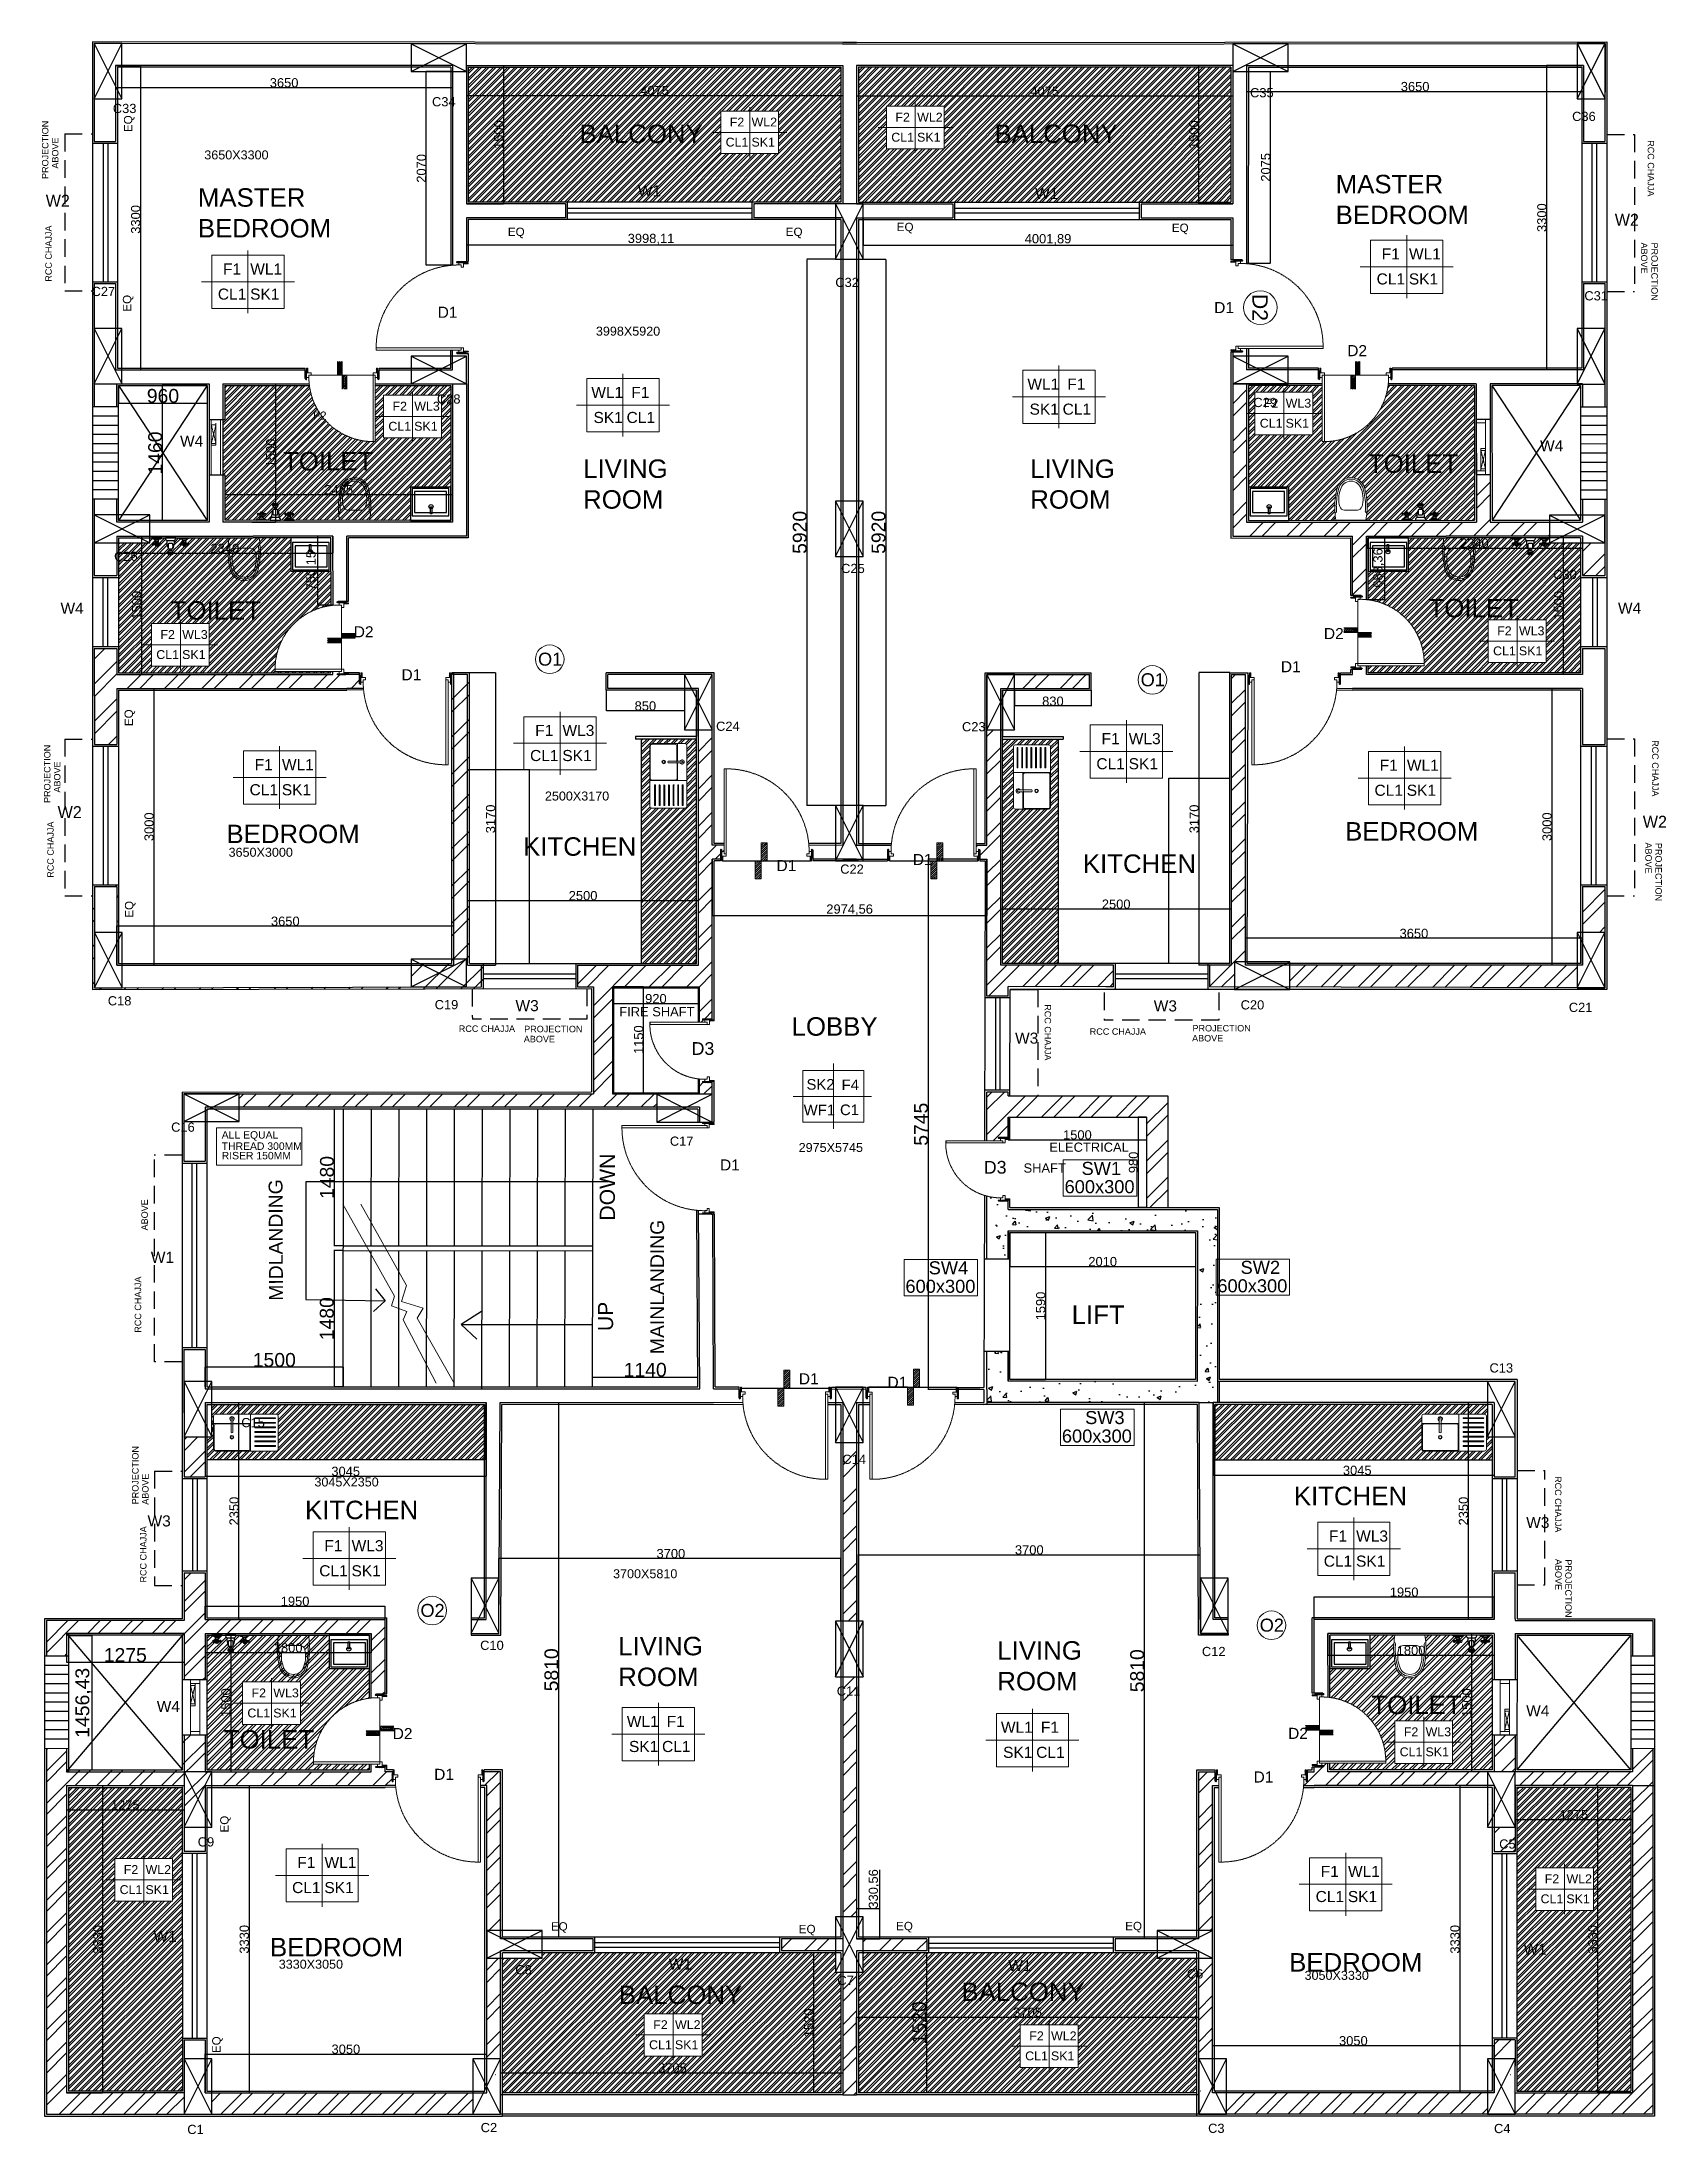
# Model space of a CAD drawing. Header units: millimetres. Extents: x -1932176 to 78768, y -1967 to 1266654.
# Drawn here: x -1874171 to -1856578, y 1117079 to 1139750 of the extents above; entities that cross this region are included whole.
import ezdxf

# ---------------------------------------------------------------- set-up
doc = ezdxf.new("R2010")
doc.units = ezdxf.units.MM
for name, pattern in [('DASHDOTX2', [50.8, 25.4, -12.7, 0, -12.7]), ('DASHED2', [9.525, 6.35, -3.175]), ('HIDDEN2', [4.7625, 3.175, -1.5875])]:
    doc.linetypes.add(name, pattern=pattern)
for name, color, linetype, lineweight in [('CENTERLINE', 251, 'DASHDOTX2', 15), ('DOOR', 7, 'Continuous', 20), ('LEVEL', 252, 'Continuous', 13), ('NAMES', 252, 'Continuous', 15), ('SHEET', 7, 'Continuous', 13), ('text', 252, 'Continuous', 5)]:
    doc.layers.add(name, color=color, linetype=linetype, lineweight=lineweight)
doc.layers.add('column', color=7, linetype='Continuous')
doc.styles.get("Standard").update_dxf_attribs({"font": 'arial.ttf'})
doc.dimstyles.new('ISO-25', dxfattribs={"dimtxt": 150, "dimasz": 2.5, "dimexe": 1.25, "dimexo": 0.625, "dimtad": 1, "dimtxsty": 'Standard', "dimcen": 2.5, "dimadec": 0, "dimazin": 0, "dimtfac": 1, "dimtmove": 0, "dimatfit": 3, "dimfxl": 1, "dimarcsym": 0})
pattern_1 = [(45, (-1371699.6, 674121.94), (-202.05576, 202.05576), []), (45, (-1371564.9, 674121.94), (-202.05576, 202.05576), [])]
pattern_2 = [(45, (-2190507.824, 692091.264), (-38.390595, 38.390595), []), (45, (-2190482.23, 692091.264), (-38.390595, 38.390595), [])]

msp = doc.modelspace()

# ---------------------------------------------------------------- texts
for s, height, rotation, p in [('PROJECTION  ', 70.0925214, 90, (-1874099.47576, 1138264.20686)), ('ABOVE', 70.092521, 90, (-1873991.19594, 1138376.64543)), ('RCC CHAJJA', 70.092521, 270, (-1856778.30596, 1138684.27492)), ('RCC CHAJJA', 70.092521, 90, (-1874063.38567, 1137151.06188)), ('ABOVE', 70.092521, 270, (-1856850.84646, 1137575.72229)), ('PROJECTION  ', 70.0925214, 270, (-1856738.78547, 1137575.90774)), ('PROJECTION  ', 70.0925214, 90, (-1874077.4975, 1131502.9813)), ('RCC CHAJJA', 70.092521, 270, (-1856730.92446, 1132183.40533)), ('ABOVE', 70.092521, 90, (-1873969.21769, 1131615.41988)), ('RCC CHAJJA', 70.092521, 90, (-1874041.88762, 1130692.65127)), ('ABOVE', 70.092521, 270, (-1856803.46496, 1131074.8527)), ('PROJECTION  ', 70.0925214, 270, (-1856694.83437, 1131070.26035)), ('RCC CHAJJA', 70.092521, 270, (-1863309.93745, 1129321.86715)), ('ABOVE', 70.092521, 90, (-1873022.50973, 1126871.13955)), ('RCC CHAJJA', 70.092521, 90, (-1873095.05024, 1125762.58691)), ('PROJECTION  ', 70.0925214, 90, (-1873123.55913, 1123903.31936)), ('ABOVE', 70.092521, 90, (-1873014.92854, 1123898.72701)), ('RCC CHAJJA', 70.092521, 270, (-1857782.40444, 1124208.60838)), ('RCC CHAJJA', 70.092521, 90, (-1873037.49672, 1123056.23729)), ('ABOVE', 70.092521, 270, (-1857780.04098, 1123311.2997)), ('PROJECTION  ', 70.0925214, 270, (-1857671.4104, 1123306.70735))]:
    msp.add_text(s, height=height, rotation=rotation).set_placement(p)
at = {"color": 252, "ltscale": 30}
for s, height, p in [('EQ', 90.128412, (-1873191.25661, 1138772.15365)), ('EQ', 90.128412, (-1873202.84749, 1136826.38034)), ('EQ', 90.128412, (-1873184.58696, 1132335.42223)), ('EQ', 90.128412, (-1873180.55007, 1130259.35608)), ('DOWN', 163.924248, (-1867964.07619, 1126977.9462)), ('UP', 163.924248, (-1867983.95013, 1125780.14954)), ('EQ', 90.128412, (-1872148.63097, 1120347.10081)), ('EQ', 90.128412, (-1872235.42418, 1117956.94687))]:
    msp.add_text(s, height=height, rotation=90, dxfattribs=at).set_placement(p)
for s, height, p in [('3650X3300', 97.404159, (-1872411.43001, 1138476.31201)), ('EQ', 90.128412, (-1869123.54898, 1137646.84795)), ('EQ', 90.128412, (-1866113.58579, 1137646.84795)), ('EQ', 90.128412, (-1864911.13832, 1137699.22036)), ('EQ', 90.128412, (-1861931.79612, 1137690.46638)), ('3998X5920', 97.404159, (-1868169.76875, 1136566.60737)), ('2500X3170', 97.404159, (-1868722.24936, 1131529.46824)), ('3650X3000', 97.404159, (-1872148.2691, 1130919.95434)), ('2975X5745', 97.404159, (-1865973.59739, 1127721.03629)), ('3045X2350', 97.404159, (-1871218.4402, 1124096.76703)), ('3700X5810', 97.404159, (-1867984.03789, 1123102.2274)), ('EQ', 90.128412, (-1868657.03125, 1119284.95495)), ('EQ', 90.128412, (-1865972.41453, 1119256.29422)), ('EQ', 90.128412, (-1864918.32627, 1119288.74545)), ('EQ', 90.128412, (-1862437.37166, 1119288.98821)), ('3330X3050', 97.404159, (-1871604.82762, 1118871.45357)), ('3050X3330', 97.404159, (-1860494.41224, 1118750.54445))]:
    msp.add_text(s, height=height, dxfattribs=at).set_placement(p)
at = {"color": 252}
for s, p in [('FIRE SHAFT', (-1867916.79027, 1129190.99923)), ('ELECTRICAL', (-1863259.76997, 1127723.1643)), ('SHAFT ', (-1863538.20007, 1127497.22843))]:
    msp.add_text(s, height=100, dxfattribs=at).set_placement(p)
for s, height, p in [('RCC CHAJJA', 70.092521, (-1869654.90863, 1129022.068)), ('PROJECTION  ', 70.0925214, (-1868946.30886, 1129018.56942)), ('RCC CHAJJA', 70.092521, (-1862821.32421, 1128991.10131)), ('PROJECTION  ', 70.0925214, (-1861708.17923, 1129027.19139)), ('ABOVE', 70.092521, (-1868950.90121, 1128909.93883)), ('ABOVE', 70.092521, (-1861712.77158, 1128918.56081))]:
    msp.add_text(s, height=height).set_placement(p)
at = {"color": 252, "transparency": 16777216, "char_height": 200, "attachment_point": 1}
for s, insert in [('BALCONY ', (-1868347.38325, 1138853.59893)), ('BALCONY ', (-1863852.90518, 1138853.93053)), ('BEDROOM', (-1872171.67607, 1131267.34288)), ('BEDROOM', (-1860055.64804, 1131295.72251)), ('BEDROOM', (-1871700.026, 1119205.44038)), ('BEDROOM', (-1860661.58301, 1119040.3639)), ('BALCONY ', (-1867921.14853, 1118689.13649)), ('BALCONY ', (-1864211.229, 1118721.67156))]:
    msp.add_mtext(s, dxfattribs=dict(at, insert=insert))
at = {"color": 252, "transparency": 16777216, "attachment_point": 1}
for s, width, gutter_width, insert, char_height in [('MASTER \\PBEDROOM', 17.0078125, 12.5, (-1872480.61649, 1138163.64686), 200), ('W1', 74.86437, 11139.68641, (-1867714.885, 1138195.61637), 120), ('W1', 74.86437, 11139.68641, (-1863412.77458, 1138166.21178), 120), ('MASTER \\PBEDROOM', 17.0078125, 12.5, (-1860157.54808, 1138308.97418), 200), ('D1', 74.86437, 11139.68641, (-1869883.38124, 1136880.10289), 120), ('D1', 74.86437, 11139.68641, (-1861473.29867, 1136930.56009), 120), ('D2', 84.3330058, 11139.68641, (-1860032.05123, 1136464.08515), 120), ('W4', 32.3599923, 11139.68641, (-1872673.89949, 1135484.48292), 120), ('W4', 32.3599923, 11139.68641, (-1857943.65189, 1135433.16546), 120), ('TOILET', 21.1594238, 12.5, (-1871558.70206, 1135306.01933), 200), ('LIVING ROOM', 66.2619629, 12.5, (-1868308.44734, 1135225.21663), 200), ('LIVING ROOM', 66.2619629, 12.5, (-1863465.40974, 1135225.21663), 200), ('TOILET', 21.1594238, 12.5, (-1859807.8222, 1135279.37585), 200), ('W4', 13.2734588, 11139.68641, (-1873968.60892, 1133672.67007), 120), ('TOILET', 21.1594238, 12.5, (-1859150.8635, 1133714.37869), 200), ('W4', 13.2734588, 11139.68641, (-1857100.02488, 1133674.33517), 120), ('D2', 84.3330058, 11139.68641, (-1870792.45231, 1133417.52138), 120), ('D2', 84.3330058, 11139.68641, (-1860285.07692, 1133398.36862), 120), ('D1', 74.86437, 11139.68641, (-1870275.30606, 1132952.10838), 120), ('D1', 74.86437, 11139.68641, (-1860751.26041, 1133039.29245), 120), ('KITCHEN', 42.932251, 12.5, (-1868958.37876, 1131130.76163), 200), ('D1', 74.86437, 11139.68641, (-1866213.52761, 1130884.20342), 120), ('D1', 74.86437, 11139.68641, (-1864737.63008, 1130949.93688), 120), ('KITCHEN', 42.932251, 12.5, (-1862895.75889, 1130945.17785), 200), ('W3', 32.3599923, 11139.68641, (-1869040.69739, 1129366.75466), 120), ('W3', 32.3599923, 11139.68641, (-1862127.78855, 1129363.8076), 120), ('LOBBY', 152.0959477, 11139.68641, (-1866050.43474, 1129181.14733), 200), ('W3', 32.3599923, 11139.68641, (-1863629.95395, 1129014.79843), 120), ('D1', 74.86437, 11139.68641, (-1866825.27405, 1127640.73355), 120), ('W1', 74.86437, 11139.68641, (-1872990.23248, 1126639.44293), 120), ('LIFT', 59.7041016, 12.5, (-1863017.00867, 1126057.80061), 200), ('D1', 74.86437, 11139.68641, (-1865971.82553, 1125323.23152), 120), ('D1', 74.86437, 11139.68641, (-1865011.51607, 1125285.42766), 120), ('KITCHEN', 42.932251, 12.5, (-1860610.14727, 1124094.13486), 200), ('KITCHEN', 42.932251, 12.5, (-1871320.5544, 1123942.43832), 200), ('W3', 32.3599923, 11139.68641, (-1873026.1254, 1123783.23957), 120), ('W3', 32.3599923, 11139.68641, (-1858093.93139, 1123766.02088), 120), ('LIVING ROOM', 66.2619629, 12.5, (-1867928.25715, 1122467.40296), 200), ('LIVING ROOM', 66.2619629, 12.5, (-1863822.33587, 1122420.43937), 200), ('TOILET', 21.1594238, 12.5, (-1859770.98074, 1121829.88754), 200), ('W4', 32.3599923, 11139.68641, (-1872926.08836, 1121773.79756), 120), ('W4', 32.3599923, 11139.68641, (-1858093.93139, 1121726.51736), 120), ('TOILET', 21.1594238, 12.5, (-1872199.12864, 1121456.39484), 200), ('D2', 84.3330058, 11139.68641, (-1870370.44991, 1121478.9998), 120), ('D2', 84.3330058, 11139.68641, (-1860672.45319, 1121481.51366), 120), ('D1', 74.86437, 11139.68641, (-1869921.60232, 1121037.27988), 120), ('D1', 74.86437, 11139.68641, (-1861046.61646, 1121008.88734), 120), ('W1', 74.86437, 11139.68641, (-1872962.0046, 1119282.23733), 120), ('W1', 74.86437, 11139.68641, (-1858121.85333, 1119143.09919), 120), ('W1', 74.86437, 11139.68641, (-1867380.77208, 1118981.20763), 120), ('W1', 74.86437, 11139.68641, (-1863703.86876, 1118964.99323), 120)]:
    msp.add_mtext_dynamic_manual_height_columns(s, width=width, gutter_width=gutter_width, heights=[0], dxfattribs=dict(at, insert=insert, char_height=char_height))
at = {"color": 8, "transparency": 16777216, "insert": (-1872775.05532, 1133689.41937), "char_height": 200, "attachment_point": 1}
msp.add_mtext_dynamic_manual_height_columns('TOILET', width=21.1594238, gutter_width=12.5, heights=[0], dxfattribs=at)
at = {"color": 252, "transparency": 16777216, "char_height": 150, "attachment_point": 1}
for s, width, insert, rotation in [('MIDLANDING', 172.5868935, (-1871709.24015, 1126109.12528), 90.229845463), ('MAINLANDING', 819.1574768, (-1867580.68541, 1125531.12371), 90)]:
    msp.add_mtext_dynamic_manual_height_columns(s, width=width, gutter_width=11139.68641, heights=[0], dxfattribs=dict(at, insert=insert, rotation=rotation))
at = {"layer": 'CENTERLINE', "linetype": 'ByBlock'}
for s, p in [('SW1', (-1862909.92097, 1127472.405)), ('600x300', (-1863093.56409, 1127274.34313)), ('SW2', (-1861187.46307, 1126400.37087)), ('600x300', (-1864817.2825, 1126195.16274)), ('SW4', (-1864565.74417, 1126395.17932)), ('600x300', (-1861439.0014, 1126200.35429)), ('SW3', (-1862871.29805, 1124772.8393)), ('600x300', (-1863122.83638, 1124572.82272))]:
    msp.add_text(s, height=141.395203, dxfattribs=at).set_placement(p)
at = {"layer": 'LEVEL'}
msp.add_text('D2', height=165.524648, rotation=270, dxfattribs=at).set_placement((-1861058.88587, 1137020.00927))
for s, height, p in [('O1', 140.71463, (-1868796.57907, 1132990.76553)), ('O1', 140.71463, (-1862269.70232, 1132767.81016)), ('D3', 137.937206, (-1867133.66344, 1128773.21544)), ('ALL EQUAL', 80.564499, (-1872222.73844, 1127865.78078)), ('THREAD 300MM', 80.5644991, (-1872222.73844, 1127744.3477)), ('RISER 150MM', 80.5644991, (-1872222.73844, 1127641.46691)), ('D3', 137.937206, (-1863968.38914, 1127486.40262)), ('O2', 140.71463, (-1870070.14014, 1122683.26534)), ('O2', 140.71463, (-1860980.03378, 1122523.86846))]:
    msp.add_text(s, height=height, dxfattribs=at).set_placement(p)
at = {"layer": 'NAMES'}
for s, height, p in [('F2', 96.173455, (-1866719.87517, 1138833.03051)), ('WL2', 96.173455, (-1866483.89301, 1138833.03051)), ('F2', 96.173455, (-1864926.0911, 1138885.73831)), ('WL2', 96.173455, (-1864690.10895, 1138885.73831)), ('CL1', 96.173455, (-1866764.57014, 1138615.59202)), ('SK1', 96.173455, (-1866485.02929, 1138615.59202)), ('CL1', 96.173455, (-1864970.78608, 1138668.29982)), ('SK1', 96.173455, (-1864691.24522, 1138668.29982)), ('F1', 120.216819, (-1859658.31914, 1137392.70696)), ('WL1', 120.216819, (-1859363.34146, 1137392.70696)), ('F1', 120.216819, (-1872208.56513, 1137228.36632)), ('WL1', 120.216819, (-1871913.58744, 1137228.36632)), ('CL1', 120.216819, (-1859714.18786, 1137120.90885)), ('SK1', 120.216819, (-1859364.76179, 1137120.90885)), ('CL1', 120.216819, (-1872264.43385, 1136956.5682)), ('SK1', 120.216819, (-1871915.00778, 1136956.5682)), ('WL1', 120.216819, (-1863496.79291, 1135981.80088)), ('F1', 120.216819, (-1863064.2137, 1135981.80088)), ('F2', 96.173455, (-1870372.9485, 1135754.18097)), ('WL3', 96.173455, (-1870136.96635, 1135754.18097)), ('WL1', 120.216819, (-1868219.48289, 1135891.71617)), ('F1', 120.216819, (-1867786.90368, 1135891.71617)), ('F2', 96.173455, (-1860934.90153, 1135786.75321)), ('WL3', 96.173455, (-1860698.91938, 1135786.75321)), ('CL1', 96.173455, (-1870417.64348, 1135536.74248)), ('SK1', 96.173455, (-1870138.10262, 1135536.74248)), ('SK1', 120.216819, (-1868195.67565, 1135619.91806)), ('CL1', 120.216819, (-1867837.72124, 1135619.91806)), ('SK1', 120.216819, (-1863472.98567, 1135710.00277)), ('CL1', 120.216819, (-1863115.03126, 1135710.00277)), ('CL1', 96.173455, (-1860979.59651, 1135569.31472)), ('SK1', 96.173455, (-1860700.05565, 1135569.31472)), ('F2', 96.173455, (-1872886.4944, 1133280.03336)), ('WL3', 96.173455, (-1872650.51224, 1133280.03336)), ('F2', 96.173455, (-1858408.0955, 1133320.21785)), ('WL3', 96.173455, (-1858172.11335, 1133320.21785)), ('CL1', 96.173455, (-1872931.18937, 1133062.59487)), ('SK1', 96.173455, (-1872651.64851, 1133062.59487)), ('CL1', 96.173455, (-1858452.79048, 1133102.77936)), ('SK1', 96.173455, (-1858173.24962, 1133102.77936)), ('F1', 120.216819, (-1868827.10837, 1132228.7225)), ('WL3', 120.216819, (-1868532.13069, 1132228.7225)), ('F1', 120.216819, (-1862693.35023, 1132139.75094)), ('WL3', 120.216819, (-1862398.37254, 1132139.75094)), ('CL1', 120.216819, (-1868882.97709, 1131956.92439)), ('SK1', 120.216819, (-1868533.55102, 1131956.92439)), ('CL1', 120.216819, (-1862749.21895, 1131867.95283)), ('SK1', 120.216819, (-1862399.79288, 1131867.95283)), ('F1', 120.216819, (-1871865.135, 1131857.97439)), ('WL1', 120.216819, (-1871570.15731, 1131857.97439)), ('F1', 120.216819, (-1859681.11363, 1131852.09274)), ('WL1', 120.216819, (-1859386.13594, 1131852.09274)), ('CL1', 120.216819, (-1871921.00372, 1131586.17628)), ('SK1', 120.216819, (-1871571.57765, 1131586.17628)), ('CL1', 120.216819, (-1859736.98235, 1131580.29463)), ('SK1', 120.216819, (-1859387.55628, 1131580.29463)), ('F1', 120.216819, (-1860230.68694, 1123499.47057)), ('WL3', 120.216819, (-1859935.70925, 1123499.47057)), ('F1', 120.216819, (-1871110.48206, 1123394.79634)), ('WL3', 120.216819, (-1870815.50437, 1123394.79634)), ('CL1', 120.216819, (-1871166.35078, 1123122.99823)), ('SK1', 120.216819, (-1870816.92471, 1123122.99823)), ('CL1', 120.216819, (-1860286.55566, 1123227.67246)), ('SK1', 120.216819, (-1859937.12959, 1123227.67246)), ('F2', 96.173455, (-1871899.58585, 1121811.42673)), ('WL3', 96.173455, (-1871663.6037, 1121811.42673)), ('CL1', 96.173455, (-1871944.28083, 1121593.98824)), ('SK1', 96.173455, (-1871664.73997, 1121593.98824)), ('WL1', 120.216819, (-1867835.36982, 1121490.94254)), ('F1', 120.216819, (-1867402.79061, 1121490.94254)), ('SK1', 120.216819, (-1867811.56258, 1121219.14442)), ('CL1', 120.216819, (-1867453.60817, 1121219.14442)), ('WL1', 120.216819, (-1863783.12401, 1121427.6855)), ('F1', 120.216819, (-1863350.54481, 1121427.6855)), ('F2', 96.173455, (-1859419.35191, 1121390.48815)), ('WL3', 96.173455, (-1859183.36975, 1121390.48815)), ('SK1', 120.216819, (-1863759.31677, 1121155.88739)), ('CL1', 120.216819, (-1863401.36236, 1121155.88739)), ('CL1', 96.173455, (-1859464.04688, 1121173.04966)), ('SK1', 96.173455, (-1859184.50603, 1121173.04966)), ('F2', 96.173455, (-1873283.60437, 1119897.46785)), ('WL2', 96.173455, (-1873047.62222, 1119897.46785)), ('F1', 120.216819, (-1871404.38561, 1119962.31941)), ('WL1', 120.216819, (-1871109.40792, 1119962.31941)), ('F1', 120.216819, (-1860318.83268, 1119865.1697)), ('WL1', 120.216819, (-1860023.85499, 1119865.1697)), ('CL1', 96.173455, (-1873328.29935, 1119680.02936)), ('SK1', 96.173455, (-1873048.75849, 1119680.02936)), ('CL1', 120.216819, (-1871460.25433, 1119690.5213)), ('SK1', 120.216819, (-1871110.82826, 1119690.5213)), ('F2', 96.173455, (-1857893.39434, 1119797.82203)), ('WL2', 96.173455, (-1857657.41219, 1119797.82203)), ('CL1', 120.216819, (-1860374.7014, 1119593.37159)), ('SK1', 120.216819, (-1860025.27533, 1119593.37159)), ('CL1', 96.173455, (-1857938.08932, 1119580.38354)), ('SK1', 96.173455, (-1857658.54846, 1119580.38354)), ('F2', 96.173455, (-1867549.0222, 1118216.83413)), ('WL2', 96.173455, (-1867313.04005, 1118216.83413)), ('F2', 96.173455, (-1863475.87023, 1118095.90073)), ('WL2', 96.173455, (-1863239.88808, 1118095.90073)), ('CL1', 96.173455, (-1867593.71718, 1117999.39564)), ('SK1', 96.173455, (-1867314.17632, 1117999.39564)), ('CL1', 96.173455, (-1863520.56521, 1117878.46224)), ('SK1', 96.173455, (-1863241.02435, 1117878.46224))]:
    msp.add_text(s, height=height, dxfattribs=at).set_placement(p)
at = {"layer": 'SHEET', "color": 252, "linetype": 'ByBlock', "lineweight": 9, "transparency": 16777216, "char_height": 130, "attachment_point": 1}
for insert in [(-1874128.21742, 1138093.37879), (-1857134.15407, 1137886.6645), (-1873999.59763, 1131468.41137), (-1856830.34978, 1131364.25736)]:
    msp.add_mtext_dynamic_manual_height_columns('{\\fCentury Gothic|b0|i0|c0|p34;W2}', width=741.9718666, gutter_width=57.3737, heights=[0], dxfattribs=dict(at, insert=insert))
at = {"layer": 'text', "color": 252, "true_color": 0x939598, "transparency": 16777216, "char_height": 99.743185, "attachment_point": 1}
for s, insert in [('C35', (-1861084.85736, 1139248.76257)), ('C33', (-1873401.99356, 1139078.22059)), ('C34', (-1869945.08859, 1139150.85058)), ('C36', (-1857596.61138, 1138992.07079)), ('C27', (-1873632.58068, 1137095.38316)), ('C32', (-1865576.83701, 1137193.31554)), ('C31', (-1857463.83762, 1137048.11512)), ('C28', (-1869891.75817, 1135930.26847)), ('C29', (-1861049.40441, 1135892.29521)), ('C26', (-1873388.27355, 1134225.76178)), ('C25', (-1865513.55986, 1134093.81468)), ('C30', (-1857801.89238, 1134028.71292)), ('C24', (-1866868.17407, 1132384.23493)), ('C23', (-1864205.1727, 1132378.78419)), ('C22', (-1865523.87124, 1130835.9536)), ('C18', (-1873456.35881, 1129409.10946)), ('C19', (-1869916.05837, 1129367.33772)), ('C20', (-1861186.68351, 1129365.04223)), ('C21', (-1857632.45096, 1129338.08699)), ('C16', (-1872770.47935, 1128040.10336)), ('C17', (-1867368.80309, 1127888.21488)), ('C13', (-1858491.5651, 1125431.31455)), ('C15', (-1872010.82609, 1124838.73175)), ('C14', (-1865500.53421, 1124441.47211)), ('C10', (-1869423.62159, 1122425.42613)), ('C12', (-1861606.23805, 1122358.37455)), ('C11', (-1865561.08665, 1121929.90807)), ('C9', (-1872482.50084, 1120295.58624)), ('C5', (-1858386.66144, 1120272.349)), ('C8', (-1869041.8682, 1118909.57391)), ('C6', (-1861769.41583, 1118865.66264)), ('C7', (-1865554.32566, 1118794.43569)), ('C1', (-1872595.75458, 1117179.84425)), ('C2', (-1869417.60428, 1117200.04677)), ('C3', (-1861539.24047, 1117192.07947)), ('C4', (-1858442.57208, 1117189.5837))]:
    msp.add_mtext_dynamic_manual_height_columns(s, width=1.2192188, gutter_width=1, heights=[0], dxfattribs=dict(at, insert=insert))
at = {"layer": 'text', "transparency": 16777216, "attachment_point": 1}
for s, insert, char_height in [('F2', (-1871233.18637, 1135744.4741), 89.914786), ('SK2', (-1865888.967, 1128511.5805), 115.296123), ('F4', (-1865508.77037, 1128506.2627), 115.296123), ('WF1', (-1865919.60266, 1128233.47013), 115.296123), ('C1', (-1865526.20061, 1128235.65546), 115.296123)]:
    msp.add_mtext_dynamic_manual_height_columns(s, width=0.6829867, gutter_width=1, heights=[0], dxfattribs=dict(at, insert=insert, char_height=char_height))

# ---------------------------------------------------------------- blocks, each defined once
blk = doc.blocks.new('*D452')
at = {"color": 0, "lineweight": -2, "ltscale": 30, "transparency": 16777216}
for p, q in [((-1873372, 1139494), (-1873372, 1139254)), ((-1869722, 1139494), (-1869722, 1139254)), ((-1873369, 1139255), (-1869724, 1139255))]:
    blk.add_line(p, q, dxfattribs=at)
at = {"color": 0, "ltscale": 30, "transparency": 16777216}
for points in [[(-1873369, 1139255), (-1873369, 1139254), (-1873372, 1139255)], [(-1869724, 1139255), (-1869724, 1139254), (-1869722, 1139255)]]:
    blk.add_solid(points, dxfattribs=at)
at = {"layer": 'Defpoints', "color": 0, "ltscale": 30, "transparency": 16777216}
for p in [(-1873372, 1139495), (-1869722, 1139495), (-1869722, 1139255)]:
    blk.add_point(p, dxfattribs=at)
at = {"color": 0, "ltscale": 30, "transparency": 16777216, "insert": (-1871547, 1139306), "char_height": 100, "attachment_point": 5}
blk.add_mtext('3650', dxfattribs=at)
blk = doc.blocks.new('*D453')
at = {"color": 0, "lineweight": -2, "ltscale": 30, "transparency": 16777216}
for p, q in [((-1873371, 1139495), (-1873101, 1139495)), ((-1873103, 1139492), (-1873103, 1136197)), ((-1873371, 1136195), (-1873101, 1136195))]:
    blk.add_line(p, q, dxfattribs=at)
at = {"color": 0, "ltscale": 30, "transparency": 16777216}
for points in [[(-1873103, 1139492), (-1873102, 1139492), (-1873103, 1139495)], [(-1873103, 1136197), (-1873102, 1136197), (-1873103, 1136195)]]:
    blk.add_solid(points, dxfattribs=at)
at = {"layer": 'Defpoints', "color": 0, "ltscale": 30, "transparency": 16777216}
for p in [(-1873372, 1139495), (-1873372, 1136195), (-1873103, 1136195)]:
    blk.add_point(p, dxfattribs=at)
at = {"color": 0, "ltscale": 30, "transparency": 16777216, "insert": (-1873154, 1137826), "char_height": 100, "attachment_point": 5, "rotation": 90}
blk.add_mtext('3300', dxfattribs=at)
blk = doc.blocks.new('*D454')
at = {"color": 0, "lineweight": -2, "ltscale": 30, "transparency": 16777216}
for p, q in [((-1861122, 1139494), (-1861122, 1139212)), ((-1857472, 1139494), (-1857472, 1139212)), ((-1861119, 1139213), (-1857474, 1139213))]:
    blk.add_line(p, q, dxfattribs=at)
at = {"color": 0, "ltscale": 30, "transparency": 16777216}
for points in [[(-1861119, 1139213), (-1861119, 1139213), (-1861122, 1139213)], [(-1857474, 1139213), (-1857474, 1139213), (-1857472, 1139213)]]:
    blk.add_solid(points, dxfattribs=at)
at = {"layer": 'Defpoints', "color": 0, "ltscale": 30, "transparency": 16777216}
for p in [(-1861122, 1139495), (-1857472, 1139495), (-1857472, 1139213)]:
    blk.add_point(p, dxfattribs=at)
at = {"color": 0, "ltscale": 30, "transparency": 16777216, "insert": (-1859297, 1139265), "char_height": 100, "attachment_point": 5}
blk.add_mtext('3650', dxfattribs=at)
blk = doc.blocks.new('*D455')
at = {"color": 0, "lineweight": -2, "ltscale": 30, "transparency": 16777216}
for p, q in [((-1857472, 1139495), (-1857874, 1139495)), ((-1857873, 1139492), (-1857873, 1136197)), ((-1857472, 1136195), (-1857874, 1136195))]:
    blk.add_line(p, q, dxfattribs=at)
at = {"color": 0, "ltscale": 30, "transparency": 16777216}
for points in [[(-1857873, 1139492), (-1857872, 1139492), (-1857873, 1139495)], [(-1857873, 1136197), (-1857872, 1136197), (-1857873, 1136195)]]:
    blk.add_solid(points, dxfattribs=at)
at = {"layer": 'Defpoints', "color": 0, "ltscale": 30, "transparency": 16777216}
for p in [(-1857472, 1139495), (-1857873, 1136195), (-1857472, 1136195)]:
    blk.add_point(p, dxfattribs=at)
at = {"color": 0, "ltscale": 30, "transparency": 16777216, "insert": (-1857924, 1137845), "char_height": 100, "attachment_point": 5, "rotation": 90}
blk.add_mtext('3300', dxfattribs=at)
blk = doc.blocks.new('*D456')
at = {"color": 0, "lineweight": -2, "ltscale": 30, "transparency": 16777216}
for p, q in [((-1869572, 1139494), (-1869572, 1139169)), ((-1865497, 1139494), (-1865497, 1139169)), ((-1869569, 1139170), (-1865499, 1139170))]:
    blk.add_line(p, q, dxfattribs=at)
at = {"color": 0, "ltscale": 30, "transparency": 16777216}
for points in [[(-1869569, 1139171), (-1869569, 1139170), (-1869572, 1139170)], [(-1865499, 1139171), (-1865499, 1139170), (-1865497, 1139170)]]:
    blk.add_solid(points, dxfattribs=at)
at = {"layer": 'Defpoints', "color": 0, "ltscale": 30, "transparency": 16777216}
for p in [(-1869572, 1139495), (-1865497, 1139495), (-1865497, 1139170)]:
    blk.add_point(p, dxfattribs=at)
at = {"color": 0, "ltscale": 30, "transparency": 16777216, "insert": (-1867534, 1139222), "char_height": 100, "attachment_point": 5}
blk.add_mtext('4075', dxfattribs=at)
blk = doc.blocks.new('*D457')
at = {"color": 0, "lineweight": -2, "ltscale": 30, "transparency": 16777216}
for p, q in [((-1865347, 1139494), (-1865347, 1139163)), ((-1861272, 1139494), (-1861272, 1139163)), ((-1865344, 1139164), (-1861274, 1139164))]:
    blk.add_line(p, q, dxfattribs=at)
at = {"color": 0, "ltscale": 30, "transparency": 16777216}
for points in [[(-1865344, 1139164), (-1865344, 1139163), (-1865347, 1139164)], [(-1861274, 1139164), (-1861274, 1139163), (-1861272, 1139164)]]:
    blk.add_solid(points, dxfattribs=at)
at = {"layer": 'Defpoints', "color": 0, "ltscale": 30, "transparency": 16777216}
for p in [(-1865347, 1139495), (-1861272, 1139495), (-1861272, 1139164)]:
    blk.add_point(p, dxfattribs=at)
at = {"color": 0, "ltscale": 30, "transparency": 16777216, "insert": (-1863309, 1139215), "char_height": 100, "attachment_point": 5}
blk.add_mtext('4075', dxfattribs=at)
blk = doc.blocks.new('*D458')
at = {"color": 0, "lineweight": -2, "ltscale": 30, "transparency": 16777216}
for p, q in [((-1869571, 1139495), (-1869169, 1139495)), ((-1869170, 1139492), (-1869170, 1137997)), ((-1869571, 1137995), (-1869169, 1137995))]:
    blk.add_line(p, q, dxfattribs=at)
at = {"color": 0, "ltscale": 30, "transparency": 16777216}
for points in [[(-1869171, 1139492), (-1869170, 1139492), (-1869170, 1139495)], [(-1869171, 1137997), (-1869170, 1137997), (-1869170, 1137995)]]:
    blk.add_solid(points, dxfattribs=at)
at = {"layer": 'Defpoints', "color": 0, "ltscale": 30, "transparency": 16777216}
for p in [(-1869572, 1139495), (-1869572, 1137995), (-1869170, 1137995)]:
    blk.add_point(p, dxfattribs=at)
at = {"color": 0, "ltscale": 30, "transparency": 16777216, "insert": (-1869222, 1138745), "char_height": 100, "attachment_point": 5, "rotation": 90}
blk.add_mtext('1500', dxfattribs=at)
blk = doc.blocks.new('*D459')
at = {"color": 0, "lineweight": -2, "ltscale": 30, "transparency": 16777216}
for p, q in [((-1861272, 1139495), (-1861643, 1139495)), ((-1861642, 1139492), (-1861642, 1137997)), ((-1861272, 1137995), (-1861643, 1137995))]:
    blk.add_line(p, q, dxfattribs=at)
at = {"color": 0, "ltscale": 30, "transparency": 16777216}
for points in [[(-1861642, 1139492), (-1861642, 1139492), (-1861642, 1139495)], [(-1861642, 1137997), (-1861642, 1137997), (-1861642, 1137995)]]:
    blk.add_solid(points, dxfattribs=at)
at = {"layer": 'Defpoints', "color": 0, "ltscale": 30, "transparency": 16777216}
for p in [(-1861272, 1139495), (-1861642, 1137995), (-1861272, 1137995)]:
    blk.add_point(p, dxfattribs=at)
at = {"color": 0, "ltscale": 30, "transparency": 16777216, "insert": (-1861694, 1138745), "char_height": 100, "attachment_point": 5, "rotation": 90}
blk.add_mtext('1500', dxfattribs=at)
blk = doc.blocks.new('*D460')
at = {"color": 0, "lineweight": -2, "ltscale": 30, "transparency": 16777216}
for p, q in [((-1869722, 1136044), (-1869722, 1134844)), ((-1872189, 1135058), (-1872189, 1134844)), ((-1872187, 1134845), (-1869724, 1134845))]:
    blk.add_line(p, q, dxfattribs=at)
at = {"color": 0, "ltscale": 30, "transparency": 16777216}
for points in [[(-1872187, 1134846), (-1872187, 1134845), (-1872189, 1134845)], [(-1869724, 1134846), (-1869724, 1134845), (-1869722, 1134845)]]:
    blk.add_solid(points, dxfattribs=at)
at = {"layer": 'Defpoints', "color": 0, "ltscale": 30, "transparency": 16777216}
for p in [(-1869722, 1136045), (-1872189, 1135059), (-1869722, 1134845)]:
    blk.add_point(p, dxfattribs=at)
at = {"color": 0, "ltscale": 30, "transparency": 16777216, "insert": (-1870955, 1134897), "char_height": 100, "attachment_point": 5}
blk.add_mtext('2465', dxfattribs=at)
blk = doc.blocks.new('*D316')
at = {"color": 0, "lineweight": -2, "ltscale": 30, "transparency": 16777216}
for p, q in [((-1871895, 1136045), (-1871639, 1136045)), ((-1871640, 1136042), (-1871641, 1134549)), ((-1871897, 1134546), (-1871640, 1134546))]:
    blk.add_line(p, q, dxfattribs=at)
at = {"color": 0, "ltscale": 30, "transparency": 16777216}
for points in [[(-1871640, 1136042), (-1871640, 1136042), (-1871640, 1136045)], [(-1871642, 1134549), (-1871641, 1134549), (-1871641, 1134546)]]:
    blk.add_solid(points, dxfattribs=at)
at = {"layer": 'Defpoints', "color": 0, "ltscale": 30, "transparency": 16777216}
for p in [(-1871896, 1136045), (-1871897, 1134546), (-1871641, 1134546)]:
    blk.add_point(p, dxfattribs=at)
at = {"color": 0, "ltscale": 30, "transparency": 16777216, "insert": (-1871692, 1135295), "char_height": 100, "attachment_point": 5, "rotation": 89.9486}
blk.add_mtext('1500', dxfattribs=at)
blk = doc.blocks.new('*D461')
at = {"color": 0, "lineweight": -2, "ltscale": 30, "transparency": 16777216}
for p, q in [((-1873359, 1132745), (-1872956, 1132745)), ((-1872957, 1132742), (-1872957, 1129747)), ((-1873359, 1129745), (-1872956, 1129745))]:
    blk.add_line(p, q, dxfattribs=at)
at = {"color": 0, "ltscale": 30, "transparency": 16777216}
for points in [[(-1872958, 1132742), (-1872957, 1132742), (-1872957, 1132745)], [(-1872958, 1129747), (-1872957, 1129747), (-1872957, 1129745)]]:
    blk.add_solid(points, dxfattribs=at)
at = {"layer": 'Defpoints', "color": 0, "ltscale": 30, "transparency": 16777216}
for p in [(-1873359, 1132745), (-1873359, 1129745), (-1872957, 1129745)]:
    blk.add_point(p, dxfattribs=at)
at = {"color": 0, "ltscale": 30, "transparency": 16777216, "insert": (-1873009, 1131245), "char_height": 100, "attachment_point": 5, "rotation": 90}
blk.add_mtext('3000', dxfattribs=at)
blk = doc.blocks.new('*D462')
at = {"color": 0, "lineweight": -2, "ltscale": 30, "transparency": 16777216}
for p, q in [((-1873359, 1129745), (-1873359, 1130171)), ((-1873357, 1130170), (-1869712, 1130170)), ((-1869709, 1129745), (-1869709, 1130171))]:
    blk.add_line(p, q, dxfattribs=at)
at = {"color": 0, "ltscale": 30, "transparency": 16777216}
for points in [[(-1873357, 1130170), (-1873357, 1130169), (-1873359, 1130170)], [(-1869712, 1130170), (-1869712, 1130169), (-1869709, 1130170)]]:
    blk.add_solid(points, dxfattribs=at)
at = {"layer": 'Defpoints', "color": 0, "ltscale": 30, "transparency": 16777216}
for p in [(-1869709, 1130170), (-1873359, 1129745), (-1869709, 1129745)]:
    blk.add_point(p, dxfattribs=at)
at = {"color": 0, "ltscale": 30, "transparency": 16777216, "insert": (-1871534, 1130221), "char_height": 100, "attachment_point": 5}
blk.add_mtext('3650', dxfattribs=at)
blk = doc.blocks.new('*D463')
at = {"color": 0, "lineweight": -2, "ltscale": 30, "transparency": 16777216}
for p, q in [((-1857485, 1132745), (-1857818, 1132745)), ((-1857816, 1132742), (-1857816, 1129747)), ((-1857485, 1129745), (-1857818, 1129745))]:
    blk.add_line(p, q, dxfattribs=at)
at = {"color": 0, "ltscale": 30, "transparency": 16777216}
for points in [[(-1857817, 1132742), (-1857816, 1132742), (-1857816, 1132745)], [(-1857817, 1129747), (-1857816, 1129747), (-1857816, 1129745)]]:
    blk.add_solid(points, dxfattribs=at)
at = {"layer": 'Defpoints', "color": 0, "ltscale": 30, "transparency": 16777216}
for p in [(-1857485, 1132745), (-1857816, 1129745), (-1857485, 1129745)]:
    blk.add_point(p, dxfattribs=at)
at = {"color": 0, "ltscale": 30, "transparency": 16777216, "insert": (-1857868, 1131245), "char_height": 100, "attachment_point": 5, "rotation": 90}
blk.add_mtext('3000', dxfattribs=at)
blk = doc.blocks.new('*D317')
at = {"color": 0, "lineweight": -2, "ltscale": 30, "transparency": 16777216}
for p, q in [((-1861135, 1129745), (-1861135, 1130038)), ((-1857487, 1130037), (-1861132, 1130037)), ((-1857485, 1129745), (-1857485, 1130038))]:
    blk.add_line(p, q, dxfattribs=at)
at = {"color": 0, "ltscale": 30, "transparency": 16777216}
for points in [[(-1861132, 1130037), (-1861132, 1130036), (-1861135, 1130037)], [(-1857487, 1130037), (-1857487, 1130036), (-1857485, 1130037)]]:
    blk.add_solid(points, dxfattribs=at)
at = {"layer": 'Defpoints', "color": 0, "ltscale": 30, "transparency": 16777216}
for p in [(-1861135, 1130037), (-1861135, 1129745), (-1857485, 1129745)]:
    blk.add_point(p, dxfattribs=at)
at = {"color": 0, "ltscale": 30, "transparency": 16777216, "insert": (-1859310, 1130089), "char_height": 100, "attachment_point": 5}
blk.add_mtext('3650', dxfattribs=at)
blk = doc.blocks.new('*D464')
at = {"color": 0, "lineweight": -2, "ltscale": 30, "transparency": 16777216}
for p, q in [((-1873359, 1134394), (-1873359, 1134208)), ((-1871019, 1134394), (-1871019, 1134208)), ((-1873357, 1134209), (-1871022, 1134209))]:
    blk.add_line(p, q, dxfattribs=at)
at = {"color": 0, "ltscale": 30, "transparency": 16777216}
for points in [[(-1873357, 1134210), (-1873357, 1134209), (-1873359, 1134209)], [(-1871022, 1134210), (-1871022, 1134209), (-1871019, 1134209)]]:
    blk.add_solid(points, dxfattribs=at)
at = {"layer": 'Defpoints', "color": 0, "ltscale": 30, "transparency": 16777216}
for p in [(-1873359, 1134395), (-1871019, 1134395), (-1871019, 1134209)]:
    blk.add_point(p, dxfattribs=at)
at = {"color": 0, "ltscale": 30, "transparency": 16777216, "insert": (-1872189, 1134261), "char_height": 100, "attachment_point": 5}
blk.add_mtext('2340', dxfattribs=at)
blk = doc.blocks.new('*D465')
at = {"color": 0, "lineweight": -2, "ltscale": 30, "transparency": 16777216}
for p, q in [((-1873359, 1134395), (-1873090, 1134395)), ((-1873091, 1134392), (-1873091, 1132897)), ((-1873359, 1132895), (-1873090, 1132895))]:
    blk.add_line(p, q, dxfattribs=at)
at = {"color": 0, "ltscale": 30, "transparency": 16777216}
for points in [[(-1873091, 1134392), (-1873090, 1134392), (-1873091, 1134395)], [(-1873091, 1132897), (-1873090, 1132897), (-1873091, 1132895)]]:
    blk.add_solid(points, dxfattribs=at)
at = {"layer": 'Defpoints', "color": 0, "ltscale": 30, "transparency": 16777216}
for p in [(-1873359, 1134395), (-1873359, 1132895), (-1873091, 1132895)]:
    blk.add_point(p, dxfattribs=at)
at = {"color": 0, "ltscale": 30, "transparency": 16777216, "insert": (-1873143, 1133645), "char_height": 100, "attachment_point": 5, "rotation": 90}
blk.add_mtext('1500', dxfattribs=at)
blk = doc.blocks.new('*D466')
at = {"color": 0, "lineweight": -2, "ltscale": 30, "transparency": 16777216}
for p, q in [((-1859825, 1134394), (-1859825, 1134264)), ((-1859822, 1134265), (-1857487, 1134265)), ((-1857485, 1134394), (-1857485, 1134264))]:
    blk.add_line(p, q, dxfattribs=at)
at = {"color": 0, "ltscale": 30, "transparency": 16777216}
for points in [[(-1859822, 1134265), (-1859822, 1134264), (-1859825, 1134265)], [(-1857487, 1134265), (-1857487, 1134264), (-1857485, 1134265)]]:
    blk.add_solid(points, dxfattribs=at)
at = {"layer": 'Defpoints', "color": 0, "ltscale": 30, "transparency": 16777216}
for p in [(-1859825, 1134395), (-1857485, 1134395), (-1857485, 1134265)]:
    blk.add_point(p, dxfattribs=at)
at = {"color": 0, "ltscale": 30, "transparency": 16777216, "insert": (-1858655, 1134317), "char_height": 100, "attachment_point": 5}
blk.add_mtext('2340', dxfattribs=at)
blk = doc.blocks.new('*D467')
at = {"color": 0, "lineweight": -2, "ltscale": 30, "transparency": 16777216}
for p, q in [((-1857485, 1134395), (-1857694, 1134395)), ((-1857693, 1134392), (-1857693, 1132897)), ((-1857485, 1132895), (-1857694, 1132895))]:
    blk.add_line(p, q, dxfattribs=at)
at = {"color": 0, "ltscale": 30, "transparency": 16777216}
for points in [[(-1857693, 1134392), (-1857692, 1134392), (-1857693, 1134395)], [(-1857693, 1132897), (-1857692, 1132897), (-1857693, 1132895)]]:
    blk.add_solid(points, dxfattribs=at)
at = {"layer": 'Defpoints', "color": 0, "ltscale": 30, "transparency": 16777216}
for p in [(-1857485, 1134395), (-1857693, 1132895), (-1857485, 1132895)]:
    blk.add_point(p, dxfattribs=at)
at = {"color": 0, "ltscale": 30, "transparency": 16777216, "insert": (-1857744, 1133645), "char_height": 100, "attachment_point": 5, "rotation": 90}
blk.add_mtext('1500', dxfattribs=at)
blk = doc.blocks.new('*D468')
at = {"color": 0, "lineweight": -2, "ltscale": 30, "transparency": 16777216}
for p, q in [((-1859824, 1134395), (-1859629, 1134395)), ((-1859630, 1134392), (-1859630, 1133709)), ((-1859824, 1133706), (-1859629, 1133706))]:
    blk.add_line(p, q, dxfattribs=at)
at = {"color": 0, "ltscale": 30, "transparency": 16777216}
for points in [[(-1859630, 1134392), (-1859629, 1134392), (-1859630, 1134395)], [(-1859630, 1133709), (-1859629, 1133709), (-1859630, 1133706)]]:
    blk.add_solid(points, dxfattribs=at)
at = {"layer": 'Defpoints', "color": 0, "ltscale": 30, "transparency": 16777216}
for p in [(-1859825, 1134395), (-1859825, 1133706), (-1859630, 1133706)]:
    blk.add_point(p, dxfattribs=at)
at = {"color": 0, "ltscale": 30, "transparency": 16777216, "insert": (-1859691, 1134049), "char_height": 100, "attachment_point": 5, "rotation": 90}
blk.add_mtext('688,36', dxfattribs=at)
blk = doc.blocks.new('*D469')
at = {"color": 0, "lineweight": -2, "ltscale": 30, "transparency": 16777216}
for p, q in [((-1871020, 1134395), (-1871188, 1134395)), ((-1871186, 1134392), (-1871186, 1133647)), ((-1871017, 1133645), (-1871188, 1133645))]:
    blk.add_line(p, q, dxfattribs=at)
at = {"color": 0, "ltscale": 30, "transparency": 16777216}
for points in [[(-1871187, 1134392), (-1871186, 1134392), (-1871186, 1134395)], [(-1871187, 1133647), (-1871186, 1133647), (-1871186, 1133645)]]:
    blk.add_solid(points, dxfattribs=at)
at = {"layer": 'Defpoints', "color": 0, "ltscale": 30, "transparency": 16777216}
for p in [(-1871019, 1134395), (-1871186, 1133645), (-1871017, 1133645)]:
    blk.add_point(p, dxfattribs=at)
at = {"color": 0, "ltscale": 30, "transparency": 16777216, "insert": (-1871247, 1134020), "char_height": 100, "attachment_point": 5, "rotation": 90}
blk.add_mtext('750,15', dxfattribs=at)
blk = doc.blocks.new('*D470')
at = {"color": 0, "lineweight": -2, "ltscale": 30, "transparency": 16777216}
for p, q in [((-1869722, 1139428), (-1870010, 1139428)), ((-1870008, 1137332), (-1870008, 1139425)), ((-1869722, 1137330), (-1870010, 1137330))]:
    blk.add_line(p, q, dxfattribs=at)
at = {"color": 0, "ltscale": 30, "transparency": 16777216}
for points in [[(-1870009, 1139425), (-1870008, 1139425), (-1870008, 1139428)], [(-1870009, 1137332), (-1870008, 1137332), (-1870008, 1137330)]]:
    blk.add_solid(points, dxfattribs=at)
at = {"layer": 'Defpoints', "color": 0, "ltscale": 30, "transparency": 16777216}
for p in [(-1870008, 1139428), (-1869722, 1139428), (-1869722, 1137330)]:
    blk.add_point(p, dxfattribs=at)
at = {"color": 0, "ltscale": 30, "transparency": 16777216, "insert": (-1870060, 1138379), "char_height": 100, "attachment_point": 5, "rotation": 90}
blk.add_mtext('2070', dxfattribs=at)
blk = doc.blocks.new('*D318')
at = {"color": 0, "lineweight": -2, "ltscale": 30, "transparency": 16777216}
for p, q in [((-1861121, 1139428), (-1860862, 1139428)), ((-1860863, 1137355), (-1860863, 1139425)), ((-1861121, 1137352), (-1860862, 1137352))]:
    blk.add_line(p, q, dxfattribs=at)
at = {"color": 0, "ltscale": 30, "transparency": 16777216}
for points in [[(-1860864, 1139425), (-1860863, 1139425), (-1860863, 1139428)], [(-1860864, 1137355), (-1860863, 1137355), (-1860863, 1137352)]]:
    blk.add_solid(points, dxfattribs=at)
at = {"layer": 'Defpoints', "color": 0, "ltscale": 30, "transparency": 16777216}
for p in [(-1861122, 1139428), (-1860863, 1139428), (-1861122, 1137352)]:
    blk.add_point(p, dxfattribs=at)
at = {"color": 0, "ltscale": 30, "transparency": 16777216, "insert": (-1860915, 1138390), "char_height": 100, "attachment_point": 5, "rotation": 90}
blk.add_mtext('2075', dxfattribs=at)
blk = doc.blocks.new('*D471')
at = {"color": 0, "lineweight": -2, "ltscale": 30, "transparency": 16777216}
for p, q in [((-1868059, 1132724), (-1868059, 1132501)), ((-1867209, 1132724), (-1867209, 1132501)), ((-1867212, 1132502), (-1868056, 1132502))]:
    blk.add_line(p, q, dxfattribs=at)
at = {"color": 0, "ltscale": 30, "transparency": 16777216}
for points in [[(-1868056, 1132502), (-1868056, 1132502), (-1868059, 1132502)], [(-1867212, 1132502), (-1867212, 1132502), (-1867209, 1132502)]]:
    blk.add_solid(points, dxfattribs=at)
at = {"layer": 'Defpoints', "color": 0, "ltscale": 30, "transparency": 16777216}
for p in [(-1868059, 1132725), (-1867209, 1132725), (-1868059, 1132502)]:
    blk.add_point(p, dxfattribs=at)
at = {"color": 0, "ltscale": 30, "transparency": 16777216, "insert": (-1867634, 1132554), "char_height": 100, "attachment_point": 5}
blk.add_mtext('850', dxfattribs=at)
blk = doc.blocks.new('*D472')
at = {"color": 0, "lineweight": -2, "ltscale": 30, "transparency": 16777216}
for p, q in [((-1863635, 1132724), (-1863635, 1132552)), ((-1862805, 1132724), (-1862805, 1132552)), ((-1862807, 1132554), (-1863632, 1132554))]:
    blk.add_line(p, q, dxfattribs=at)
at = {"color": 0, "ltscale": 30, "transparency": 16777216}
for points in [[(-1863632, 1132554), (-1863632, 1132553), (-1863635, 1132554)], [(-1862807, 1132554), (-1862807, 1132553), (-1862805, 1132554)]]:
    blk.add_solid(points, dxfattribs=at)
at = {"layer": 'Defpoints', "color": 0, "ltscale": 30, "transparency": 16777216}
for p in [(-1863635, 1132725), (-1862805, 1132725), (-1863635, 1132554)]:
    blk.add_point(p, dxfattribs=at)
at = {"color": 0, "ltscale": 30, "transparency": 16777216, "insert": (-1863220, 1132605), "char_height": 100, "attachment_point": 5}
blk.add_mtext('830', dxfattribs=at)
blk = doc.blocks.new('*D473')
at = {"color": 0, "lineweight": -2, "ltscale": 30, "transparency": 16777216}
for p, q in [((-1869572, 1137844), (-1869572, 1137549)), ((-1865574, 1137844), (-1865574, 1137549)), ((-1869569, 1137551), (-1865576, 1137551))]:
    blk.add_line(p, q, dxfattribs=at)
at = {"color": 0, "ltscale": 30, "transparency": 16777216}
for points in [[(-1869569, 1137551), (-1869569, 1137550), (-1869572, 1137551)], [(-1865576, 1137551), (-1865576, 1137550), (-1865574, 1137551)]]:
    blk.add_solid(points, dxfattribs=at)
at = {"layer": 'Defpoints', "color": 0, "ltscale": 30, "transparency": 16777216}
for p in [(-1869572, 1137845), (-1865574, 1137845), (-1865574, 1137551)]:
    blk.add_point(p, dxfattribs=at)
at = {"color": 0, "ltscale": 30, "transparency": 16777216, "insert": (-1867573, 1137611), "char_height": 100, "attachment_point": 5}
blk.add_mtext('3998,11', dxfattribs=at)
blk = doc.blocks.new('*D474')
at = {"color": 0, "lineweight": -2, "ltscale": 30, "transparency": 16777216}
for p, q in [((-1865274, 1137844), (-1865274, 1137546)), ((-1861272, 1137844), (-1861272, 1137546)), ((-1865271, 1137547), (-1861274, 1137547))]:
    blk.add_line(p, q, dxfattribs=at)
at = {"color": 0, "ltscale": 30, "transparency": 16777216}
for points in [[(-1865271, 1137547), (-1865271, 1137546), (-1865274, 1137547)], [(-1861274, 1137547), (-1861274, 1137546), (-1861272, 1137547)]]:
    blk.add_solid(points, dxfattribs=at)
at = {"layer": 'Defpoints', "color": 0, "ltscale": 30, "transparency": 16777216}
for p in [(-1865274, 1137845), (-1861272, 1137845), (-1861272, 1137547)]:
    blk.add_point(p, dxfattribs=at)
at = {"color": 0, "ltscale": 30, "transparency": 16777216, "insert": (-1863273, 1137608), "char_height": 100, "attachment_point": 5}
blk.add_mtext('4001,89', dxfattribs=at)
blk = doc.blocks.new('*D475')
at = {"color": 0, "lineweight": -2, "ltscale": 30, "transparency": 16777216}
for p, q in [((-1865574, 1137395), (-1865885, 1137395)), ((-1865884, 1137392), (-1865884, 1131477)), ((-1865574, 1131475), (-1865885, 1131475))]:
    blk.add_line(p, q, dxfattribs=at)
at = {"color": 0, "ltscale": 30, "transparency": 16777216}
for points in [[(-1865884, 1137392), (-1865883, 1137392), (-1865884, 1137395)], [(-1865884, 1131477), (-1865883, 1131477), (-1865884, 1131475)]]:
    blk.add_solid(points, dxfattribs=at)
at = {"layer": 'Defpoints', "color": 0, "ltscale": 30, "transparency": 16777216}
for p in [(-1865574, 1137395), (-1865884, 1131475), (-1865574, 1131475)]:
    blk.add_point(p, dxfattribs=at)
at = {"color": 0, "ltscale": 30, "transparency": 16777216, "insert": (-1865961, 1134435), "char_height": 150, "attachment_point": 5, "rotation": 90}
blk.add_mtext('5920', dxfattribs=at)
blk = doc.blocks.new('*D476')
at = {"color": 0, "lineweight": -2, "ltscale": 30, "transparency": 16777216}
for p, q in [((-1865273, 1137395), (-1865029, 1137395)), ((-1865031, 1137392), (-1865031, 1131477)), ((-1865273, 1131475), (-1865029, 1131475))]:
    blk.add_line(p, q, dxfattribs=at)
at = {"color": 0, "ltscale": 30, "transparency": 16777216}
for points in [[(-1865031, 1137392), (-1865030, 1137392), (-1865031, 1137395)], [(-1865031, 1131477), (-1865030, 1131477), (-1865031, 1131475)]]:
    blk.add_solid(points, dxfattribs=at)
at = {"layer": 'Defpoints', "color": 0, "ltscale": 30, "transparency": 16777216}
for p in [(-1865274, 1137395), (-1865274, 1131475), (-1865031, 1131475)]:
    blk.add_point(p, dxfattribs=at)
at = {"color": 0, "ltscale": 30, "transparency": 16777216, "insert": (-1865108, 1134435), "char_height": 150, "attachment_point": 5, "rotation": 90}
blk.add_mtext('5920', dxfattribs=at)
blk = doc.blocks.new('*D477')
at = {"color": 0, "lineweight": -2, "ltscale": 30, "transparency": 16777216}
for p, q in [((-1869559, 1129745), (-1869559, 1130447)), ((-1869557, 1130446), (-1867062, 1130446)), ((-1867059, 1129745), (-1867059, 1130447))]:
    blk.add_line(p, q, dxfattribs=at)
at = {"color": 0, "ltscale": 30, "transparency": 16777216}
for points in [[(-1869557, 1130446), (-1869557, 1130445), (-1869559, 1130446)], [(-1867062, 1130446), (-1867062, 1130445), (-1867059, 1130446)]]:
    blk.add_solid(points, dxfattribs=at)
at = {"layer": 'Defpoints', "color": 0, "ltscale": 30, "transparency": 16777216}
for p in [(-1867059, 1130446), (-1869559, 1129745), (-1867059, 1129745)]:
    blk.add_point(p, dxfattribs=at)
at = {"color": 0, "ltscale": 30, "transparency": 16777216, "insert": (-1868309, 1130498), "char_height": 100, "attachment_point": 5}
blk.add_mtext('2500', dxfattribs=at)
blk = doc.blocks.new('*D478')
at = {"color": 0, "lineweight": -2, "ltscale": 30, "transparency": 16777216}
for p, q in [((-1863785, 1129745), (-1863785, 1130355)), ((-1863782, 1130354), (-1861287, 1130354)), ((-1861285, 1129745), (-1861285, 1130355))]:
    blk.add_line(p, q, dxfattribs=at)
at = {"color": 0, "ltscale": 30, "transparency": 16777216}
for points in [[(-1863782, 1130354), (-1863782, 1130353), (-1863785, 1130354)], [(-1861287, 1130354), (-1861287, 1130353), (-1861285, 1130354)]]:
    blk.add_solid(points, dxfattribs=at)
at = {"layer": 'Defpoints', "color": 0, "ltscale": 30, "transparency": 16777216}
for p in [(-1861285, 1130354), (-1863785, 1129745), (-1861285, 1129745)]:
    blk.add_point(p, dxfattribs=at)
at = {"color": 0, "ltscale": 30, "transparency": 16777216, "insert": (-1862535, 1130406), "char_height": 100, "attachment_point": 5}
blk.add_mtext('2500', dxfattribs=at)
blk = doc.blocks.new('*D479')
at = {"color": 0, "lineweight": -2, "ltscale": 30, "transparency": 16777216}
for p, q in [((-1869538, 1132915), (-1869257, 1132915)), ((-1869258, 1132912), (-1869258, 1129747)), ((-1869559, 1129745), (-1869257, 1129745))]:
    blk.add_line(p, q, dxfattribs=at)
at = {"color": 0, "ltscale": 30, "transparency": 16777216}
for points in [[(-1869258, 1132912), (-1869258, 1132912), (-1869258, 1132915)], [(-1869258, 1129747), (-1869258, 1129747), (-1869258, 1129745)]]:
    blk.add_solid(points, dxfattribs=at)
at = {"layer": 'Defpoints', "color": 0, "ltscale": 30, "transparency": 16777216}
for p in [(-1869539, 1132915), (-1869559, 1129745), (-1869258, 1129745)]:
    blk.add_point(p, dxfattribs=at)
at = {"color": 0, "ltscale": 30, "transparency": 16777216, "insert": (-1869310, 1131330), "char_height": 100, "attachment_point": 5, "rotation": 90}
blk.add_mtext('3170', dxfattribs=at)
blk = doc.blocks.new('*D480')
at = {"color": 0, "lineweight": -2, "ltscale": 30, "transparency": 16777216}
for p, q in [((-1861305, 1132915), (-1861640, 1132915)), ((-1861639, 1132912), (-1861639, 1129747)), ((-1861305, 1129745), (-1861640, 1129745))]:
    blk.add_line(p, q, dxfattribs=at)
at = {"color": 0, "ltscale": 30, "transparency": 16777216}
for points in [[(-1861639, 1132912), (-1861638, 1132912), (-1861639, 1132915)], [(-1861639, 1129747), (-1861638, 1129747), (-1861639, 1129745)]]:
    blk.add_solid(points, dxfattribs=at)
at = {"layer": 'Defpoints', "color": 0, "ltscale": 30, "transparency": 16777216}
for p in [(-1861305, 1132915), (-1861639, 1129745), (-1861305, 1129745)]:
    blk.add_point(p, dxfattribs=at)
at = {"color": 0, "ltscale": 30, "transparency": 16777216, "insert": (-1861690, 1131330), "char_height": 100, "attachment_point": 5, "rotation": 90}
blk.add_mtext('3170', dxfattribs=at)
blk = doc.blocks.new('*D481')
at = {"color": 0, "lineweight": -2, "ltscale": 30, "transparency": 16777216}
for p, q in [((-1866909, 1130894), (-1866909, 1130282)), ((-1863935, 1130894), (-1863935, 1130282)), ((-1866907, 1130283), (-1863937, 1130283))]:
    blk.add_line(p, q, dxfattribs=at)
at = {"color": 0, "ltscale": 30, "transparency": 16777216}
for points in [[(-1866907, 1130284), (-1866907, 1130283), (-1866909, 1130283)], [(-1863937, 1130284), (-1863937, 1130283), (-1863935, 1130283)]]:
    blk.add_solid(points, dxfattribs=at)
at = {"layer": 'Defpoints', "color": 0, "ltscale": 30, "transparency": 16777216}
for p in [(-1866909, 1130895), (-1863935, 1130894), (-1863935, 1130283)]:
    blk.add_point(p, dxfattribs=at)
at = {"color": 0, "ltscale": 30, "transparency": 16777216, "insert": (-1865422, 1130344), "char_height": 100, "attachment_point": 5}
blk.add_mtext('2974,56', dxfattribs=at)
blk = doc.blocks.new('*D482')
at = {"color": 0, "lineweight": -2, "ltscale": 30, "transparency": 16777216}
for p, q in [((-1864013, 1130895), (-1864573, 1130895)), ((-1864571, 1130892), (-1864571, 1125152)), ((-1864013, 1125149), (-1864573, 1125149))]:
    blk.add_line(p, q, dxfattribs=at)
at = {"color": 0, "ltscale": 30, "transparency": 16777216}
for points in [[(-1864572, 1130892), (-1864571, 1130892), (-1864571, 1130895)], [(-1864572, 1125152), (-1864571, 1125152), (-1864571, 1125149)]]:
    blk.add_solid(points, dxfattribs=at)
at = {"layer": 'Defpoints', "color": 0, "ltscale": 30, "transparency": 16777216}
for p in [(-1864012, 1130895), (-1864571, 1125149), (-1864012, 1125149)]:
    blk.add_point(p, dxfattribs=at)
at = {"color": 0, "ltscale": 30, "transparency": 16777216, "insert": (-1864648, 1128022), "char_height": 150, "attachment_point": 5, "rotation": 90}
blk.add_mtext('5745', dxfattribs=at)
blk = doc.blocks.new('*D483')
at = {"color": 0, "lineweight": -2, "ltscale": 30, "transparency": 16777216}
for p, q in [((-1872403, 1125004), (-1872403, 1124207)), ((-1869358, 1125005), (-1869358, 1124207)), ((-1872400, 1124208), (-1869361, 1124208))]:
    blk.add_line(p, q, dxfattribs=at)
at = {"color": 0, "ltscale": 30, "transparency": 16777216}
for points in [[(-1872400, 1124208), (-1872400, 1124207), (-1872403, 1124208)], [(-1869361, 1124208), (-1869361, 1124207), (-1869358, 1124208)]]:
    blk.add_solid(points, dxfattribs=at)
at = {"layer": 'Defpoints', "color": 0, "ltscale": 30, "transparency": 16777216}
for p in [(-1872403, 1125005), (-1869358, 1125006), (-1869358, 1124208)]:
    blk.add_point(p, dxfattribs=at)
at = {"color": 0, "ltscale": 30, "transparency": 16777216, "insert": (-1870880, 1124260), "char_height": 100, "attachment_point": 5}
blk.add_mtext('3045', dxfattribs=at)
blk = doc.blocks.new('*D484')
at = {"color": 0, "lineweight": -2, "ltscale": 30, "transparency": 16777216}
for p, q in [((-1872403, 1122656), (-1872403, 1122801)), ((-1872400, 1122800), (-1870455, 1122800)), ((-1870453, 1122656), (-1870453, 1122801))]:
    blk.add_line(p, q, dxfattribs=at)
at = {"color": 0, "ltscale": 30, "transparency": 16777216}
for points in [[(-1872400, 1122800), (-1872400, 1122800), (-1872403, 1122800)], [(-1870455, 1122800), (-1870455, 1122800), (-1870453, 1122800)]]:
    blk.add_solid(points, dxfattribs=at)
at = {"layer": 'Defpoints', "color": 0, "ltscale": 30, "transparency": 16777216}
for p in [(-1870453, 1122800), (-1872403, 1122655), (-1870453, 1122655)]:
    blk.add_point(p, dxfattribs=at)
at = {"color": 0, "ltscale": 30, "transparency": 16777216, "insert": (-1871428, 1122852), "char_height": 100, "attachment_point": 5}
blk.add_mtext('1950', dxfattribs=at)
blk = doc.blocks.new('*D485')
at = {"color": 0, "lineweight": -2, "ltscale": 30, "transparency": 16777216}
for p, q in [((-1872403, 1125005), (-1872035, 1125005)), ((-1872036, 1122657), (-1872036, 1125002)), ((-1872402, 1122655), (-1872035, 1122655))]:
    blk.add_line(p, q, dxfattribs=at)
at = {"color": 0, "ltscale": 30, "transparency": 16777216}
for points in [[(-1872036, 1125002), (-1872035, 1125002), (-1872036, 1125005)], [(-1872036, 1122657), (-1872035, 1122657), (-1872036, 1122655)]]:
    blk.add_solid(points, dxfattribs=at)
at = {"layer": 'Defpoints', "color": 0, "ltscale": 30, "transparency": 16777216}
for p in [(-1872403, 1125005), (-1872036, 1125005), (-1872403, 1122655)]:
    blk.add_point(p, dxfattribs=at)
at = {"color": 0, "ltscale": 30, "transparency": 16777216, "insert": (-1872088, 1123830), "char_height": 100, "attachment_point": 5, "rotation": 90}
blk.add_mtext('2350', dxfattribs=at)
blk = doc.blocks.new('*D486')
at = {"color": 0, "lineweight": -2, "ltscale": 30, "transparency": 16777216}
for p, q in [((-1861486, 1125005), (-1861486, 1124218)), ((-1858441, 1125004), (-1858441, 1124218)), ((-1861483, 1124219), (-1858444, 1124219))]:
    blk.add_line(p, q, dxfattribs=at)
at = {"color": 0, "ltscale": 30, "transparency": 16777216}
for points in [[(-1861483, 1124220), (-1861483, 1124219), (-1861486, 1124219)], [(-1858444, 1124220), (-1858444, 1124219), (-1858441, 1124219)]]:
    blk.add_solid(points, dxfattribs=at)
at = {"layer": 'Defpoints', "color": 0, "ltscale": 30, "transparency": 16777216}
for p in [(-1861486, 1125006), (-1858441, 1125005), (-1858441, 1124219)]:
    blk.add_point(p, dxfattribs=at)
at = {"color": 0, "ltscale": 30, "transparency": 16777216, "insert": (-1859924, 1124271), "char_height": 100, "attachment_point": 5}
blk.add_mtext('3045', dxfattribs=at)
blk = doc.blocks.new('*D487')
at = {"color": 0, "lineweight": -2, "ltscale": 30, "transparency": 16777216}
for p, q in [((-1858442, 1125005), (-1858722, 1125005)), ((-1858721, 1125002), (-1858721, 1122657)), ((-1858442, 1122655), (-1858722, 1122655))]:
    blk.add_line(p, q, dxfattribs=at)
at = {"color": 0, "ltscale": 30, "transparency": 16777216}
for points in [[(-1858721, 1125002), (-1858721, 1125002), (-1858721, 1125005)], [(-1858721, 1122657), (-1858721, 1122657), (-1858721, 1122655)]]:
    blk.add_solid(points, dxfattribs=at)
at = {"layer": 'Defpoints', "color": 0, "ltscale": 30, "transparency": 16777216}
for p in [(-1858441, 1125005), (-1858721, 1122655), (-1858441, 1122655)]:
    blk.add_point(p, dxfattribs=at)
at = {"color": 0, "ltscale": 30, "transparency": 16777216, "insert": (-1858773, 1123830), "char_height": 100, "attachment_point": 5, "rotation": 90}
blk.add_mtext('2350', dxfattribs=at)
blk = doc.blocks.new('*D488')
at = {"color": 0, "lineweight": -2, "ltscale": 30, "transparency": 16777216}
for p, q in [((-1860391, 1122656), (-1860391, 1122901)), ((-1860389, 1122900), (-1858444, 1122900)), ((-1858441, 1122656), (-1858441, 1122901))]:
    blk.add_line(p, q, dxfattribs=at)
at = {"color": 0, "ltscale": 30, "transparency": 16777216}
for points in [[(-1860389, 1122900), (-1860389, 1122899), (-1860391, 1122900)], [(-1858444, 1122900), (-1858444, 1122899), (-1858441, 1122900)]]:
    blk.add_solid(points, dxfattribs=at)
at = {"layer": 'Defpoints', "color": 0, "ltscale": 30, "transparency": 16777216}
for p in [(-1858441, 1122900), (-1860391, 1122655), (-1858441, 1122655)]:
    blk.add_point(p, dxfattribs=at)
at = {"color": 0, "ltscale": 30, "transparency": 16777216, "insert": (-1859416, 1122951), "char_height": 100, "attachment_point": 5}
blk.add_mtext('1950', dxfattribs=at)
blk = doc.blocks.new('*D489')
at = {"color": 0, "lineweight": -2, "ltscale": 30, "transparency": 16777216}
for p, q in [((-1872403, 1122504), (-1872403, 1122295)), ((-1870603, 1122504), (-1870603, 1122295)), ((-1872400, 1122296), (-1870605, 1122296))]:
    blk.add_line(p, q, dxfattribs=at)
at = {"color": 0, "ltscale": 30, "transparency": 16777216}
for points in [[(-1872400, 1122297), (-1872400, 1122296), (-1872403, 1122296)], [(-1870605, 1122297), (-1870605, 1122296), (-1870603, 1122296)]]:
    blk.add_solid(points, dxfattribs=at)
at = {"layer": 'Defpoints', "color": 0, "ltscale": 30, "transparency": 16777216}
for p in [(-1872403, 1122505), (-1870603, 1122505), (-1870603, 1122296)]:
    blk.add_point(p, dxfattribs=at)
at = {"color": 0, "ltscale": 30, "transparency": 16777216, "insert": (-1871503, 1122348), "char_height": 100, "attachment_point": 5}
blk.add_mtext('1800', dxfattribs=at)
blk = doc.blocks.new('*D490')
at = {"color": 0, "lineweight": -2, "ltscale": 30, "transparency": 16777216}
for p, q in [((-1872402, 1122505), (-1872124, 1122505)), ((-1872125, 1122502), (-1872125, 1121007)), ((-1872402, 1121005), (-1872124, 1121005))]:
    blk.add_line(p, q, dxfattribs=at)
at = {"color": 0, "ltscale": 30, "transparency": 16777216}
for points in [[(-1872126, 1122502), (-1872125, 1122502), (-1872125, 1122505)], [(-1872126, 1121007), (-1872125, 1121007), (-1872125, 1121005)]]:
    blk.add_solid(points, dxfattribs=at)
at = {"layer": 'Defpoints', "color": 0, "ltscale": 30, "transparency": 16777216}
for p in [(-1872403, 1122505), (-1872403, 1121005), (-1872125, 1121005)]:
    blk.add_point(p, dxfattribs=at)
at = {"color": 0, "ltscale": 30, "transparency": 16777216, "insert": (-1872177, 1121755), "char_height": 100, "attachment_point": 5, "rotation": 90}
blk.add_mtext('1500', dxfattribs=at)
blk = doc.blocks.new('*D491')
at = {"color": 0, "lineweight": -2, "ltscale": 30, "transparency": 16777216}
for p, q in [((-1872402, 1120855), (-1871925, 1120855)), ((-1871926, 1120852), (-1871926, 1117527)), ((-1872402, 1117525), (-1871925, 1117525))]:
    blk.add_line(p, q, dxfattribs=at)
at = {"color": 0, "ltscale": 30, "transparency": 16777216}
for points in [[(-1871926, 1120852), (-1871925, 1120852), (-1871926, 1120855)], [(-1871926, 1117527), (-1871925, 1117527), (-1871926, 1117525)]]:
    blk.add_solid(points, dxfattribs=at)
at = {"layer": 'Defpoints', "color": 0, "ltscale": 30, "transparency": 16777216}
for p in [(-1872403, 1120855), (-1872403, 1117525), (-1871926, 1117525)]:
    blk.add_point(p, dxfattribs=at)
at = {"color": 0, "ltscale": 30, "transparency": 16777216, "insert": (-1871978, 1119190), "char_height": 100, "attachment_point": 5, "rotation": 90}
blk.add_mtext('3330', dxfattribs=at)
blk = doc.blocks.new('*D492')
at = {"color": 0, "lineweight": -2, "ltscale": 30, "transparency": 16777216}
for p, q in [((-1872403, 1117526), (-1872403, 1117948)), ((-1872400, 1117947), (-1869355, 1117947)), ((-1869353, 1117526), (-1869353, 1117948))]:
    blk.add_line(p, q, dxfattribs=at)
at = {"color": 0, "ltscale": 30, "transparency": 16777216}
for points in [[(-1872400, 1117948), (-1872400, 1117947), (-1872403, 1117947)], [(-1869355, 1117948), (-1869355, 1117947), (-1869353, 1117947)]]:
    blk.add_solid(points, dxfattribs=at)
at = {"layer": 'Defpoints', "color": 0, "ltscale": 30, "transparency": 16777216}
for p in [(-1869353, 1117947), (-1872403, 1117525), (-1869353, 1117525)]:
    blk.add_point(p, dxfattribs=at)
at = {"color": 0, "ltscale": 30, "transparency": 16777216, "insert": (-1870878, 1117999), "char_height": 100, "attachment_point": 5}
blk.add_mtext('3050', dxfattribs=at)
blk = doc.blocks.new('*D493')
at = {"color": 0, "lineweight": -2, "ltscale": 30, "transparency": 16777216}
for p, q in [((-1861491, 1117526), (-1861491, 1118039)), ((-1861489, 1118038), (-1858444, 1118038)), ((-1858441, 1117526), (-1858441, 1118039))]:
    blk.add_line(p, q, dxfattribs=at)
at = {"color": 0, "ltscale": 30, "transparency": 16777216}
for points in [[(-1861489, 1118039), (-1861489, 1118038), (-1861491, 1118038)], [(-1858444, 1118039), (-1858444, 1118038), (-1858441, 1118038)]]:
    blk.add_solid(points, dxfattribs=at)
at = {"layer": 'Defpoints', "color": 0, "ltscale": 30, "transparency": 16777216}
for p in [(-1858441, 1118038), (-1861491, 1117525), (-1858441, 1117525)]:
    blk.add_point(p, dxfattribs=at)
at = {"color": 0, "ltscale": 30, "transparency": 16777216, "insert": (-1859966, 1118090), "char_height": 100, "attachment_point": 5}
blk.add_mtext('3050', dxfattribs=at)
blk = doc.blocks.new('*D494')
at = {"color": 0, "lineweight": -2, "ltscale": 30, "transparency": 16777216}
for p, q in [((-1858442, 1120855), (-1858815, 1120855)), ((-1858814, 1120852), (-1858814, 1117527)), ((-1858442, 1117525), (-1858815, 1117525))]:
    blk.add_line(p, q, dxfattribs=at)
at = {"color": 0, "ltscale": 30, "transparency": 16777216}
for points in [[(-1858814, 1120852), (-1858813, 1120852), (-1858814, 1120855)], [(-1858814, 1117527), (-1858813, 1117527), (-1858814, 1117525)]]:
    blk.add_solid(points, dxfattribs=at)
at = {"layer": 'Defpoints', "color": 0, "ltscale": 30, "transparency": 16777216}
for p in [(-1858441, 1120855), (-1858814, 1117525), (-1858441, 1117525)]:
    blk.add_point(p, dxfattribs=at)
at = {"color": 0, "ltscale": 30, "transparency": 16777216, "insert": (-1858865, 1119190), "char_height": 100, "attachment_point": 5, "rotation": 90}
blk.add_mtext('3330', dxfattribs=at)
blk = doc.blocks.new('*D495')
at = {"color": 0, "lineweight": -2, "ltscale": 30, "transparency": 16777216}
for p, q in [((-1865497, 1119194), (-1865497, 1117743)), ((-1869203, 1117506), (-1869203, 1117746)), ((-1869200, 1117744), (-1865500, 1117744))]:
    blk.add_line(p, q, dxfattribs=at)
at = {"color": 0, "ltscale": 30, "transparency": 16777216}
for points in [[(-1869200, 1117745), (-1869200, 1117744), (-1869203, 1117744)], [(-1865500, 1117745), (-1865500, 1117744), (-1865497, 1117744)]]:
    blk.add_solid(points, dxfattribs=at)
at = {"layer": 'Defpoints', "color": 0, "ltscale": 30, "transparency": 16777216}
for p in [(-1865497, 1119195), (-1865497, 1117744), (-1869203, 1117505)]:
    blk.add_point(p, dxfattribs=at)
at = {"color": 0, "ltscale": 30, "transparency": 16777216, "insert": (-1867341, 1117796), "char_height": 100, "attachment_point": 5}
blk.add_mtext('3705', dxfattribs=at)
blk = doc.blocks.new('*D319')
at = {"color": 0, "lineweight": -2, "ltscale": 30, "transparency": 16777216}
for p, q in [((-1865518, 1119045), (-1865814, 1119045)), ((-1865813, 1119042), (-1865813, 1117527)), ((-1865518, 1117525), (-1865814, 1117525))]:
    blk.add_line(p, q, dxfattribs=at)
at = {"color": 0, "ltscale": 30, "transparency": 16777216}
for points in [[(-1865814, 1119042), (-1865813, 1119042), (-1865813, 1119045)], [(-1865814, 1117527), (-1865813, 1117527), (-1865813, 1117525)]]:
    blk.add_solid(points, dxfattribs=at)
at = {"layer": 'Defpoints', "color": 0, "ltscale": 30, "transparency": 16777216}
for p in [(-1865517, 1119045), (-1865813, 1117525), (-1865517, 1117525)]:
    blk.add_point(p, dxfattribs=at)
at = {"color": 0, "ltscale": 30, "transparency": 16777216, "insert": (-1865865, 1118285), "char_height": 100, "attachment_point": 5, "rotation": 90}
blk.add_mtext('1520', dxfattribs=at)
blk = doc.blocks.new('*D496')
at = {"color": 0, "lineweight": -2, "ltscale": 30, "transparency": 16777216}
for p, q in [((-1865095, 1119525), (-1865095, 1119944)), ((-1865346, 1119525), (-1865094, 1119525)), ((-1865095, 1119197), (-1865095, 1119523)), ((-1865346, 1119195), (-1865094, 1119195))]:
    blk.add_line(p, q, dxfattribs=at)
at = {"color": 0, "ltscale": 30, "transparency": 16777216}
for points in [[(-1865096, 1119523), (-1865095, 1119523), (-1865095, 1119525)], [(-1865096, 1119197), (-1865095, 1119197), (-1865095, 1119195)]]:
    blk.add_solid(points, dxfattribs=at)
at = {"layer": 'Defpoints', "color": 0, "ltscale": 30, "transparency": 16777216}
for p in [(-1865347, 1119525), (-1865095, 1119525), (-1865347, 1119195)]:
    blk.add_point(p, dxfattribs=at)
at = {"color": 0, "ltscale": 30, "transparency": 16777216, "insert": (-1865156, 1119736), "char_height": 100, "attachment_point": 5, "rotation": 90}
blk.add_mtext('330,56', dxfattribs=at)
blk = doc.blocks.new('*D320')
at = {"color": 0, "lineweight": -2, "ltscale": 30, "transparency": 16777216}
for p, q in [((-1865347, 1118006), (-1865347, 1118348)), ((-1865345, 1118347), (-1861644, 1118347)), ((-1861641, 1118006), (-1861641, 1118348))]:
    blk.add_line(p, q, dxfattribs=at)
at = {"color": 0, "ltscale": 30, "transparency": 16777216}
for points in [[(-1865345, 1118347), (-1865345, 1118346), (-1865347, 1118347)], [(-1861644, 1118347), (-1861644, 1118346), (-1861641, 1118347)]]:
    blk.add_solid(points, dxfattribs=at)
at = {"layer": 'Defpoints', "color": 0, "ltscale": 30, "transparency": 16777216}
for p in [(-1861641, 1118347), (-1865347, 1118005), (-1861641, 1118005)]:
    blk.add_point(p, dxfattribs=at)
at = {"color": 0, "ltscale": 30, "transparency": 16777216, "insert": (-1863494, 1118399), "char_height": 100, "width": 493.52, "attachment_point": 5}
blk.add_mtext('3705', dxfattribs=at)
blk = doc.blocks.new('*D497')
at = {"color": 0, "lineweight": -2, "ltscale": 30, "transparency": 16777216}
for p, q in [((-1860241, 1122504), (-1860241, 1122267)), ((-1858441, 1122504), (-1858441, 1122267)), ((-1860239, 1122268), (-1858444, 1122268))]:
    blk.add_line(p, q, dxfattribs=at)
at = {"color": 0, "ltscale": 30, "transparency": 16777216}
for points in [[(-1860239, 1122268), (-1860239, 1122267), (-1860241, 1122268)], [(-1858444, 1122268), (-1858444, 1122267), (-1858441, 1122268)]]:
    blk.add_solid(points, dxfattribs=at)
at = {"layer": 'Defpoints', "color": 0, "ltscale": 30, "transparency": 16777216}
for p in [(-1860241, 1122505), (-1858441, 1122505), (-1858441, 1122268)]:
    blk.add_point(p, dxfattribs=at)
at = {"color": 0, "ltscale": 30, "transparency": 16777216, "insert": (-1859341, 1122320), "char_height": 100, "attachment_point": 5}
blk.add_mtext('1800', dxfattribs=at)
blk = doc.blocks.new('*D498')
at = {"color": 0, "lineweight": -2, "ltscale": 30, "transparency": 16777216}
for p, q in [((-1858442, 1122505), (-1858688, 1122505)), ((-1858686, 1122502), (-1858686, 1121007)), ((-1858442, 1121005), (-1858688, 1121005))]:
    blk.add_line(p, q, dxfattribs=at)
at = {"color": 0, "ltscale": 30, "transparency": 16777216}
for points in [[(-1858687, 1122502), (-1858686, 1122502), (-1858686, 1122505)], [(-1858687, 1121007), (-1858686, 1121007), (-1858686, 1121005)]]:
    blk.add_solid(points, dxfattribs=at)
at = {"layer": 'Defpoints', "color": 0, "ltscale": 30, "transparency": 16777216}
for p in [(-1858441, 1122505), (-1858686, 1121005), (-1858441, 1121005)]:
    blk.add_point(p, dxfattribs=at)
at = {"color": 0, "ltscale": 30, "transparency": 16777216, "insert": (-1858738, 1121755), "char_height": 100, "attachment_point": 5, "rotation": 90}
blk.add_mtext('1500', dxfattribs=at)
blk = doc.blocks.new('*D499')
at = {"color": 0, "lineweight": -2, "ltscale": 30, "transparency": 16777216}
for p, q in [((-1873903, 1120854), (-1873903, 1120592)), ((-1872631, 1120854), (-1872631, 1120592)), ((-1873900, 1120593), (-1872634, 1120593))]:
    blk.add_line(p, q, dxfattribs=at)
at = {"color": 0, "ltscale": 30, "transparency": 16777216}
for points in [[(-1873900, 1120593), (-1873900, 1120593), (-1873903, 1120593)], [(-1872634, 1120593), (-1872634, 1120593), (-1872631, 1120593)]]:
    blk.add_solid(points, dxfattribs=at)
at = {"layer": 'Defpoints', "color": 0, "ltscale": 30, "transparency": 16777216}
for p in [(-1873903, 1120855), (-1872631, 1120855), (-1872631, 1120593)]:
    blk.add_point(p, dxfattribs=at)
at = {"color": 0, "ltscale": 30, "transparency": 16777216, "insert": (-1873267, 1120645), "char_height": 100, "attachment_point": 5}
blk.add_mtext('1275', dxfattribs=at)
blk = doc.blocks.new('*D500')
at = {"color": 0, "lineweight": -2, "ltscale": 30, "transparency": 16777216}
for p, q in [((-1873902, 1120855), (-1873513, 1120855)), ((-1873514, 1120852), (-1873514, 1117527)), ((-1873902, 1117525), (-1873513, 1117525))]:
    blk.add_line(p, q, dxfattribs=at)
at = {"color": 0, "ltscale": 30, "transparency": 16777216}
for points in [[(-1873514, 1120852), (-1873513, 1120852), (-1873514, 1120855)], [(-1873514, 1117527), (-1873513, 1117527), (-1873514, 1117525)]]:
    blk.add_solid(points, dxfattribs=at)
at = {"layer": 'Defpoints', "color": 0, "ltscale": 30, "transparency": 16777216}
for p in [(-1873903, 1120855), (-1873903, 1117525), (-1873514, 1117525)]:
    blk.add_point(p, dxfattribs=at)
at = {"color": 0, "ltscale": 30, "transparency": 16777216, "insert": (-1873566, 1119190), "char_height": 100, "attachment_point": 5, "rotation": 90}
blk.add_mtext('3330', dxfattribs=at)
blk = doc.blocks.new('*D501')
at = {"color": 0, "lineweight": -2, "ltscale": 30, "transparency": 16777216}
for p, q in [((-1856942, 1120855), (-1857323, 1120855)), ((-1857322, 1120852), (-1857322, 1117527)), ((-1856942, 1117525), (-1857323, 1117525))]:
    blk.add_line(p, q, dxfattribs=at)
at = {"color": 0, "ltscale": 30, "transparency": 16777216}
for points in [[(-1857322, 1120852), (-1857321, 1120852), (-1857322, 1120855)], [(-1857322, 1117527), (-1857321, 1117527), (-1857322, 1117525)]]:
    blk.add_solid(points, dxfattribs=at)
at = {"layer": 'Defpoints', "color": 0, "ltscale": 30, "transparency": 16777216}
for p in [(-1856941, 1120855), (-1857322, 1117525), (-1856941, 1117525)]:
    blk.add_point(p, dxfattribs=at)
at = {"color": 0, "ltscale": 30, "transparency": 16777216, "insert": (-1857374, 1119190), "char_height": 100, "attachment_point": 5, "rotation": 90}
blk.add_mtext('3330', dxfattribs=at)
blk = doc.blocks.new('*D321')
at = {"color": 0, "lineweight": -2, "ltscale": 30, "transparency": 16777216}
for p, q in [((-1869220, 1122654), (-1869220, 1123318)), ((-1865520, 1123317), (-1869217, 1123317)), ((-1865517, 1122636), (-1865517, 1123318))]:
    blk.add_line(p, q, dxfattribs=at)
at = {"color": 0, "ltscale": 30, "transparency": 16777216}
for points in [[(-1869217, 1123317), (-1869217, 1123316), (-1869220, 1123317)], [(-1865520, 1123317), (-1865520, 1123316), (-1865517, 1123317)]]:
    blk.add_solid(points, dxfattribs=at)
at = {"layer": 'Defpoints', "color": 0, "ltscale": 30, "transparency": 16777216}
for p in [(-1869220, 1123317), (-1869220, 1122653), (-1865517, 1122636)]:
    blk.add_point(p, dxfattribs=at)
at = {"color": 0, "ltscale": 30, "transparency": 16777216, "insert": (-1867358, 1123369), "char_height": 100, "attachment_point": 5}
blk.add_mtext('3700', dxfattribs=at)
blk = doc.blocks.new('*D502')
at = {"color": 0, "lineweight": -2, "ltscale": 30, "transparency": 16777216}
for p, q in [((-1865327, 1122636), (-1865327, 1123358)), ((-1865325, 1123357), (-1861627, 1123357)), ((-1861624, 1122654), (-1861624, 1123358))]:
    blk.add_line(p, q, dxfattribs=at)
at = {"color": 0, "ltscale": 30, "transparency": 16777216}
for points in [[(-1865325, 1123357), (-1865325, 1123357), (-1865327, 1123357)], [(-1861627, 1123357), (-1861627, 1123357), (-1861624, 1123357)]]:
    blk.add_solid(points, dxfattribs=at)
at = {"layer": 'Defpoints', "color": 0, "ltscale": 30, "transparency": 16777216}
for p in [(-1861624, 1123357), (-1865327, 1122636), (-1861624, 1122654)]:
    blk.add_point(p, dxfattribs=at)
at = {"color": 0, "ltscale": 30, "transparency": 16777216, "insert": (-1863476, 1123409), "char_height": 100, "attachment_point": 5}
blk.add_mtext('3700', dxfattribs=at)
blk = doc.blocks.new('*D503')
at = {"color": 0, "lineweight": -2, "ltscale": 30, "transparency": 16777216}
for p, q in [((-1861636, 1125006), (-1862231, 1125006)), ((-1862230, 1125003), (-1862230, 1119197)), ((-1862231, 1119195), (-1862231, 1119195))]:
    blk.add_line(p, q, dxfattribs=at)
at = {"color": 0, "ltscale": 30, "transparency": 16777216}
for points in [[(-1862230, 1125003), (-1862230, 1125003), (-1862230, 1125006)], [(-1862230, 1119197), (-1862230, 1119197), (-1862230, 1119195)]]:
    blk.add_solid(points, dxfattribs=at)
at = {"layer": 'Defpoints', "color": 0, "ltscale": 30, "transparency": 16777216}
for p in [(-1861636, 1125006), (-1862230, 1119195), (-1862230, 1119195)]:
    blk.add_point(p, dxfattribs=at)
at = {"color": 0, "ltscale": 30, "transparency": 16777216, "insert": (-1862307, 1122100), "char_height": 150, "attachment_point": 5, "rotation": 90}
blk.add_mtext('5810', dxfattribs=at)
blk = doc.blocks.new('*D504')
at = {"color": 0, "lineweight": -2, "ltscale": 30, "transparency": 16777216}
for p, q in [((-1869208, 1125006), (-1868573, 1125006)), ((-1868574, 1125003), (-1868574, 1119217)), ((-1869182, 1119215), (-1868573, 1119215))]:
    blk.add_line(p, q, dxfattribs=at)
at = {"color": 0, "ltscale": 30, "transparency": 16777216}
for points in [[(-1868575, 1125003), (-1868574, 1125003), (-1868574, 1125006)], [(-1868575, 1119217), (-1868574, 1119217), (-1868574, 1119215)]]:
    blk.add_solid(points, dxfattribs=at)
at = {"layer": 'Defpoints', "color": 0, "ltscale": 30, "transparency": 16777216}
for p in [(-1869208, 1125006), (-1869183, 1119215), (-1868574, 1119215)]:
    blk.add_point(p, dxfattribs=at)
at = {"color": 0, "ltscale": 30, "transparency": 16777216, "insert": (-1868651, 1122110), "char_height": 150, "attachment_point": 5, "rotation": 90}
blk.add_mtext('5810', dxfattribs=at)
blk = doc.blocks.new('box of finishes')
at = {"layer": 'text'}
for p, q in [((34.8, 81.327), (34.8, 80.936)), ((34.559, 81.131), (35.027, 81.131))]:
    blk.add_line(p, q, dxfattribs=at)
blk.add_lwpolyline([(34.617, 81.285), (34.982, 81.285), (34.982, 80.977), (34.617, 80.977)], close=True, dxfattribs=at)
blk = doc.blocks.new('xibet4')
at = {"lineweight": 20}
for p, q in [((-204, -182), (204, -182)), ((0, -321), (-88, -321)), ((0, -321), (-86, -321)), ((0, -321), (88, -321)), ((0, -321), (86, -321))]:
    blk.add_line(p, q, dxfattribs=at)
at = {"lineweight": 20, "extrusion": (0, 0, -1)}
for centre, major_axis, start_param, end_param in [((858, -363), (761, 761), 3.985561, 4.095654), ((-858, -363), (761, 761), 0.616735, 0.726828), ((865, -350), (767, 767), 3.684098, 3.903495), ((865, -350), (752, 752), 3.684098, 3.903495), ((-865, -350), (752, -752), -0.761903, -0.542505), ((-865, -350), (767, 767), 0.808894, 1.028291)]:
    blk.add_ellipse(centre, major_axis=major_axis, ratio=1, start_param=start_param, end_param=end_param, dxfattribs=at)
at = {"lineweight": 20}
for centre, major_axis, start_param, end_param in [((-217, -300), (15.2, 15.2), 5.430029, 6.988465), ((217, -300), (15.2, 15.2), 0.865517, 2.423953), ((852, -375), (758, 758), 2.286025, 2.356194), ((852, -375), (742, -742), 3.856821, 3.926991), ((209, -470), (264, 264), 2.078252, 2.710479), ((-88, -386), (45.5, 45.5), 0.785398, 2.078252), ((88, -386), (45.5, -45.5), 1.063341, 2.356194), ((-209, -470), (264, 264), 5.143503, 5.77573), ((-852, -375), (742, 742), 5.497787, 5.567957), ((-852, -375), (758, 758), 5.497787, 5.567957), ((0, -568), (136, -136), 4.149652, 4.45059), ((0, -568), (121, 121), 2.578855, 2.879793), ((0, -568), (136, -136), 4.45059, 5.497787), ((0, -568), (121, 121), 2.879793, 3.926991), ((0, -568), (102, -102), 4.149652, 5.497787), ((0, -568), (102, -102), 5.497787, 6.845923), ((0, -568), (121, 121), 3.926991, 4.974188), ((0, -568), (136, -136), 5.497787, 6.544985), ((0, -568), (121, 121), 4.974188, 5.275126), ((0, -568), (136, -136), 0.261799, 0.562737)]:
    blk.add_ellipse(centre, major_axis=major_axis, ratio=1, start_param=start_param, end_param=end_param, dxfattribs=at)
blk = doc.blocks.new('*D322')
at = {"color": 0, "lineweight": -2, "ltscale": 30, "transparency": 16777216}
for p, q in [((-1863686, 1126847), (-1863686, 1126480)), ((-1861676, 1126847), (-1861676, 1126480)), ((-1863683, 1126482), (-1861678, 1126482))]:
    blk.add_line(p, q, dxfattribs=at)
at = {"color": 0, "ltscale": 30, "transparency": 16777216}
for points in [[(-1863683, 1126482), (-1863683, 1126481), (-1863686, 1126482)], [(-1861678, 1126482), (-1861678, 1126481), (-1861676, 1126482)]]:
    blk.add_solid(points, dxfattribs=at)
at = {"layer": 'Defpoints', "color": 0, "ltscale": 30, "transparency": 16777216}
for p in [(-1863686, 1126848), (-1861676, 1126848), (-1861676, 1126482)]:
    blk.add_point(p, dxfattribs=at)
at = {"color": 0, "ltscale": 30, "transparency": 16777216, "insert": (-1862681, 1126533), "char_height": 100, "attachment_point": 5, "rotation": 359.9998}
blk.add_mtext('2010', dxfattribs=at)
blk = doc.blocks.new('*D323')
at = {"color": 0, "lineweight": -2, "ltscale": 30, "transparency": 16777216}
for p, q in [((-1863685, 1126848), (-1863299, 1126848)), ((-1863301, 1126846), (-1863301, 1125259)), ((-1863685, 1125256), (-1863299, 1125256))]:
    blk.add_line(p, q, dxfattribs=at)
at = {"color": 0, "ltscale": 30, "transparency": 16777216}
for points in [[(-1863301, 1126846), (-1863300, 1126846), (-1863301, 1126848)], [(-1863301, 1125259), (-1863300, 1125259), (-1863301, 1125256)]]:
    blk.add_solid(points, dxfattribs=at)
at = {"layer": 'Defpoints', "color": 0, "ltscale": 30, "transparency": 16777216}
for p in [(-1863686, 1126848), (-1863686, 1125256), (-1863301, 1125256)]:
    blk.add_point(p, dxfattribs=at)
at = {"color": 0, "ltscale": 30, "transparency": 16777216, "insert": (-1863352, 1126052), "char_height": 100, "attachment_point": 5, "rotation": 90}
blk.add_mtext('1590', dxfattribs=at)
blk = doc.blocks.new('*D505')
at = {"color": 0, "lineweight": -2, "ltscale": 30, "transparency": 16777216}
for p, q in [((-1864568, 1119045), (-1864591, 1119045)), ((-1864590, 1119042), (-1864590, 1117527)), ((-1864568, 1117525), (-1864591, 1117525))]:
    blk.add_line(p, q, dxfattribs=at)
at = {"color": 0, "ltscale": 30, "transparency": 16777216}
for points in [[(-1864590, 1119042), (-1864590, 1119042), (-1864590, 1119045)], [(-1864590, 1117527), (-1864590, 1117527), (-1864590, 1117525)]]:
    blk.add_solid(points, dxfattribs=at)
at = {"layer": 'Defpoints', "color": 0, "ltscale": 30, "transparency": 16777216}
for p in [(-1864567, 1119045), (-1864590, 1117525), (-1864567, 1117525)]:
    blk.add_point(p, dxfattribs=at)
at = {"color": 0, "ltscale": 30, "transparency": 16777216, "insert": (-1864667, 1118285), "char_height": 150, "attachment_point": 5, "rotation": 90}
blk.add_mtext('1520', dxfattribs=at)
blk = doc.blocks.new('*D506')
at = {"color": 0, "lineweight": -2, "ltscale": 30, "transparency": 16777216}
for p, q in [((-1858214, 1120855), (-1858214, 1120488)), ((-1856941, 1120854), (-1856941, 1120488)), ((-1858212, 1120489), (-1856943, 1120489))]:
    blk.add_line(p, q, dxfattribs=at)
at = {"color": 0, "ltscale": 30, "transparency": 16777216}
for points in [[(-1858212, 1120490), (-1858212, 1120489), (-1858214, 1120489)], [(-1856943, 1120490), (-1856943, 1120489), (-1856941, 1120489)]]:
    blk.add_solid(points, dxfattribs=at)
at = {"layer": 'Defpoints', "color": 0, "ltscale": 30, "transparency": 16777216}
for p in [(-1858214, 1120855), (-1856941, 1120855), (-1856941, 1120489)]:
    blk.add_point(p, dxfattribs=at)
at = {"color": 0, "ltscale": 30, "transparency": 16777216, "insert": (-1857578, 1120541), "char_height": 100, "attachment_point": 5}
blk.add_mtext('1275', dxfattribs=at)
blk = doc.blocks.new('*D507')
at = {"color": 0, "lineweight": -2, "ltscale": 30, "transparency": 16777216}
for p, q in [((-1870903, 1128185), (-1871007, 1128185)), ((-1871005, 1128183), (-1871005, 1126708)), ((-1870905, 1126705), (-1871007, 1126705))]:
    blk.add_line(p, q, dxfattribs=at)
at = {"color": 0, "ltscale": 30, "transparency": 16777216}
for points in [[(-1871006, 1128183), (-1871005, 1128183), (-1871005, 1128185)], [(-1871006, 1126708), (-1871005, 1126708), (-1871005, 1126705)]]:
    blk.add_solid(points, dxfattribs=at)
at = {"layer": 'Defpoints', "color": 0, "ltscale": 30, "transparency": 16777216}
for p in [(-1870903, 1128185), (-1871005, 1126705), (-1870904, 1126705)]:
    blk.add_point(p, dxfattribs=at)
at = {"color": 0, "ltscale": 30, "transparency": 16777216, "insert": (-1871082, 1127445), "char_height": 150, "attachment_point": 5, "rotation": 90}
blk.add_mtext('1480', dxfattribs=at)
blk = doc.blocks.new('*D508')
at = {"color": 0, "lineweight": -2, "ltscale": 30, "transparency": 16777216}
for p, q in [((-1870905, 1126655), (-1871008, 1126655)), ((-1871006, 1126653), (-1871006, 1125178)), ((-1870906, 1125175), (-1871008, 1125175))]:
    blk.add_line(p, q, dxfattribs=at)
at = {"color": 0, "ltscale": 30, "transparency": 16777216}
for points in [[(-1871007, 1126653), (-1871006, 1126653), (-1871006, 1126655)], [(-1871007, 1125178), (-1871006, 1125178), (-1871006, 1125175)]]:
    blk.add_solid(points, dxfattribs=at)
at = {"layer": 'Defpoints', "color": 0, "ltscale": 30, "transparency": 16777216}
for p in [(-1870904, 1126655), (-1871006, 1125175), (-1870906, 1125175)]:
    blk.add_point(p, dxfattribs=at)
at = {"color": 0, "ltscale": 30, "transparency": 16777216, "insert": (-1871084, 1125915), "char_height": 150, "attachment_point": 5, "rotation": 90}
blk.add_mtext('1480', dxfattribs=at)
blk = doc.blocks.new('*D509')
at = {"color": 0, "lineweight": -2, "ltscale": 30, "transparency": 16777216}
for p, q in [((-1872403, 1125176), (-1872403, 1125391)), ((-1870905, 1125390), (-1872400, 1125390)), ((-1870903, 1125176), (-1870903, 1125391))]:
    blk.add_line(p, q, dxfattribs=at)
at = {"color": 0, "ltscale": 30, "transparency": 16777216}
for points in [[(-1872400, 1125391), (-1872400, 1125390), (-1872403, 1125390)], [(-1870905, 1125391), (-1870905, 1125390), (-1870903, 1125390)]]:
    blk.add_solid(points, dxfattribs=at)
at = {"layer": 'Defpoints', "color": 0, "ltscale": 30, "transparency": 16777216}
for p in [(-1872403, 1125390), (-1872403, 1125175), (-1870903, 1125175)]:
    blk.add_point(p, dxfattribs=at)
at = {"color": 0, "ltscale": 30, "transparency": 16777216, "insert": (-1871653, 1125467), "char_height": 150, "attachment_point": 5}
blk.add_mtext('1500', dxfattribs=at)
blk = doc.blocks.new('*D510')
at = {"color": 0, "lineweight": -2, "ltscale": 30, "transparency": 16777216}
for p, q in [((-1863705, 1128097), (-1863705, 1127853)), ((-1862205, 1128097), (-1862205, 1127853)), ((-1863703, 1127854), (-1862208, 1127854))]:
    blk.add_line(p, q, dxfattribs=at)
at = {"color": 0, "ltscale": 30, "transparency": 16777216}
for points in [[(-1863703, 1127855), (-1863703, 1127854), (-1863705, 1127854)], [(-1862208, 1127855), (-1862208, 1127854), (-1862205, 1127854)]]:
    blk.add_solid(points, dxfattribs=at)
at = {"layer": 'Defpoints', "color": 0, "ltscale": 30, "transparency": 16777216}
for p in [(-1863705, 1128098), (-1862205, 1128098), (-1862205, 1127854)]:
    blk.add_point(p, dxfattribs=at)
at = {"color": 0, "ltscale": 30, "transparency": 16777216, "insert": (-1862955, 1127906), "char_height": 100, "attachment_point": 5}
blk.add_mtext('1500', dxfattribs=at)
blk = doc.blocks.new('*D511')
at = {"color": 0, "lineweight": -2, "ltscale": 30, "transparency": 16777216}
for p, q in [((-1862206, 1128098), (-1862297, 1128098)), ((-1862296, 1128096), (-1862296, 1127121)), ((-1862206, 1127118), (-1862297, 1127118))]:
    blk.add_line(p, q, dxfattribs=at)
at = {"color": 0, "ltscale": 30, "transparency": 16777216}
for points in [[(-1862296, 1128096), (-1862295, 1128096), (-1862296, 1128098)], [(-1862296, 1127121), (-1862295, 1127121), (-1862296, 1127118)]]:
    blk.add_solid(points, dxfattribs=at)
at = {"layer": 'Defpoints', "color": 0, "ltscale": 30, "transparency": 16777216}
for p in [(-1862205, 1128098), (-1862296, 1127118), (-1862205, 1127118)]:
    blk.add_point(p, dxfattribs=at)
at = {"color": 0, "ltscale": 30, "transparency": 16777216, "insert": (-1862347, 1127608), "char_height": 100, "attachment_point": 5, "rotation": 90}
blk.add_mtext('980', dxfattribs=at)
blk = doc.blocks.new('*D512')
at = {"color": 0, "lineweight": -2, "ltscale": 30, "transparency": 16777216}
for p, q in [((-1867980, 1129500), (-1867980, 1129329)), ((-1867060, 1129500), (-1867060, 1129329)), ((-1867977, 1129331), (-1867062, 1129331))]:
    blk.add_line(p, q, dxfattribs=at)
at = {"color": 0, "ltscale": 30, "transparency": 16777216}
for points in [[(-1867977, 1129331), (-1867977, 1129330), (-1867980, 1129331)], [(-1867062, 1129331), (-1867062, 1129330), (-1867060, 1129331)]]:
    blk.add_solid(points, dxfattribs=at)
at = {"layer": 'Defpoints', "color": 0, "ltscale": 30, "transparency": 16777216}
for p in [(-1867980, 1129500), (-1867060, 1129500), (-1867060, 1129331)]:
    blk.add_point(p, dxfattribs=at)
at = {"color": 0, "ltscale": 30, "transparency": 16777216, "insert": (-1867520, 1129382), "char_height": 100, "attachment_point": 5}
blk.add_mtext('920', dxfattribs=at)
blk = doc.blocks.new('*D513')
at = {"color": 0, "lineweight": -2, "ltscale": 20, "transparency": 16777216}
for p, q in [((-1867979, 1129513), (-1867654, 1129513)), ((-1867655, 1128366), (-1867655, 1129510)), ((-1867979, 1128363), (-1867654, 1128363))]:
    blk.add_line(p, q, dxfattribs=at)
at = {"color": 0, "ltscale": 20, "transparency": 16777216}
for points in [[(-1867656, 1129510), (-1867655, 1129510), (-1867655, 1129513)], [(-1867656, 1128366), (-1867655, 1128366), (-1867655, 1128363)]]:
    blk.add_solid(points, dxfattribs=at)
at = {"layer": 'Defpoints', "color": 0, "ltscale": 20, "transparency": 16777216}
for p in [(-1867980, 1129513), (-1867655, 1129513), (-1867980, 1128363)]:
    blk.add_point(p, dxfattribs=at)
at = {"color": 0, "ltscale": 20, "transparency": 16777216, "insert": (-1867707, 1128938), "char_height": 100, "attachment_point": 5, "rotation": 90}
blk.add_mtext('1150', dxfattribs=at)
blk = doc.blocks.new('*D514')
at = {"color": 0, "lineweight": -2, "ltscale": 30, "transparency": 16777216}
for p, q in [((-1868206, 1125177), (-1868206, 1125283)), ((-1868203, 1125282), (-1867068, 1125282)), ((-1867066, 1125177), (-1867066, 1125284))]:
    blk.add_line(p, q, dxfattribs=at)
at = {"color": 0, "ltscale": 30, "transparency": 16777216}
for points in [[(-1868203, 1125283), (-1868203, 1125282), (-1868206, 1125282)], [(-1867068, 1125283), (-1867068, 1125282), (-1867066, 1125282)]]:
    blk.add_solid(points, dxfattribs=at)
at = {"layer": 'Defpoints', "color": 0, "ltscale": 30, "transparency": 16777216}
for p in [(-1867066, 1125282), (-1868206, 1125176), (-1867066, 1125176)]:
    blk.add_point(p, dxfattribs=at)
at = {"color": 0, "ltscale": 30, "transparency": 16777216, "insert": (-1867636, 1125360), "char_height": 150, "attachment_point": 5, "rotation": 0.0116}
blk.add_mtext('1140', dxfattribs=at)
blk = doc.blocks.new('*D515')
at = {"color": 0, "lineweight": -2, "ltscale": 30, "transparency": 16777216}
for p, q in [((-1873339, 1136024), (-1873339, 1135834)), ((-1872379, 1136024), (-1872379, 1135834)), ((-1873337, 1135835), (-1872382, 1135835))]:
    blk.add_line(p, q, dxfattribs=at)
at = {"color": 0, "ltscale": 30, "transparency": 16777216}
for points in [[(-1873337, 1135836), (-1873337, 1135835), (-1873339, 1135835)], [(-1872382, 1135836), (-1872382, 1135835), (-1872379, 1135835)]]:
    blk.add_solid(points, dxfattribs=at)
at = {"layer": 'Defpoints', "color": 0, "ltscale": 30, "transparency": 16777216}
for p in [(-1873339, 1136025), (-1872379, 1136025), (-1872379, 1135835)]:
    blk.add_point(p, dxfattribs=at)
at = {"color": 0, "ltscale": 30, "transparency": 16777216, "insert": (-1872859, 1135913), "char_height": 150, "attachment_point": 5}
blk.add_mtext('960', dxfattribs=at)
blk = doc.blocks.new('*D516')
at = {"color": 0, "lineweight": -2, "ltscale": 30, "transparency": 16777216}
for p, q in [((-1872380, 1136025), (-1872867, 1136025)), ((-1872866, 1136022), (-1872866, 1134567)), ((-1872380, 1134565), (-1872867, 1134565))]:
    blk.add_line(p, q, dxfattribs=at)
at = {"color": 0, "ltscale": 30, "transparency": 16777216}
for points in [[(-1872866, 1136022), (-1872865, 1136022), (-1872866, 1136025)], [(-1872866, 1134567), (-1872865, 1134567), (-1872866, 1134565)]]:
    blk.add_solid(points, dxfattribs=at)
at = {"layer": 'Defpoints', "color": 0, "ltscale": 30, "transparency": 16777216}
for p in [(-1872379, 1136025), (-1872866, 1134565), (-1872379, 1134565)]:
    blk.add_point(p, dxfattribs=at)
at = {"color": 0, "ltscale": 30, "transparency": 16777216, "insert": (-1872943, 1135295), "char_height": 150, "attachment_point": 5, "rotation": 90}
blk.add_mtext('1460', dxfattribs=at)
blk = doc.blocks.new('*D324')
at = {"color": 0, "lineweight": -2, "ltscale": 30, "transparency": 16777216}
for p, q in [((-1873903, 1122484), (-1873903, 1122191)), ((-1872630, 1122481), (-1872630, 1122191)), ((-1873900, 1122192), (-1872633, 1122192))]:
    blk.add_line(p, q, dxfattribs=at)
at = {"color": 0, "ltscale": 30, "transparency": 16777216}
for points in [[(-1873900, 1122192), (-1873900, 1122191), (-1873903, 1122192)], [(-1872633, 1122192), (-1872633, 1122191), (-1872630, 1122192)]]:
    blk.add_solid(points, dxfattribs=at)
at = {"layer": 'Defpoints', "color": 0, "ltscale": 30, "transparency": 16777216}
for p in [(-1873903, 1122485), (-1872630, 1122481), (-1872630, 1122192)]:
    blk.add_point(p, dxfattribs=at)
at = {"color": 0, "ltscale": 30, "transparency": 16777216, "insert": (-1873267, 1122269), "char_height": 150, "attachment_point": 5}
blk.add_mtext('1275', dxfattribs=at)
blk = doc.blocks.new('*D517')
at = {"color": 0, "lineweight": -2, "ltscale": 30, "transparency": 16777216}
for p, q in [((-1873882, 1122481), (-1873626, 1122481)), ((-1873628, 1122479), (-1873628, 1121027)), ((-1873885, 1121025), (-1873626, 1121025))]:
    blk.add_line(p, q, dxfattribs=at)
at = {"color": 0, "ltscale": 30, "transparency": 16777216}
for points in [[(-1873628, 1122479), (-1873627, 1122479), (-1873628, 1122481)], [(-1873628, 1121027), (-1873627, 1121027), (-1873628, 1121025)]]:
    blk.add_solid(points, dxfattribs=at)
at = {"layer": 'Defpoints', "color": 0, "ltscale": 30, "transparency": 16777216}
for p in [(-1873883, 1122481), (-1873886, 1121025), (-1873628, 1121025)]:
    blk.add_point(p, dxfattribs=at)
at = {"color": 0, "ltscale": 30, "transparency": 16777216, "insert": (-1873718, 1121753), "char_height": 150, "attachment_point": 5, "rotation": 90}
blk.add_mtext('1456,43', dxfattribs=at)

# ---------------------------------------------------------------- dimensions: what is measured, and where the dimension line sits
at = {"color": 252, "ltscale": 30}
for base, p1, p2, picture, middle in [((-1869721.85805, 1139254.76669), (-1873371.85805, 1139494.74067), (-1869721.85805, 1139494.74067), '*D452', (-1871546.85805, 1139306.4831)), ((-1865496.85805, 1139170.47676), (-1869571.85805, 1139494.74067), (-1865496.85805, 1139494.74067), '*D456', (-1867534.35805, 1139222.15906)), ((-1861271.85805, 1139163.77991), (-1865346.85805, 1139494.74067), (-1861271.85805, 1139494.74067), '*D457', (-1863309.35805, 1139215.46221)), ((-1857471.85805, 1139212.92612), (-1861121.85805, 1139494.74067), (-1857471.85805, 1139494.74067), '*D454', (-1859296.85805, 1139264.64252)), ((-1865573.75275, 1137550.63008), (-1869571.85805, 1137844.74067), (-1865573.75275, 1137844.74067), '*D473', (-1867572.8054, 1137611.35058)), ((-1861271.85805, 1137546.82581), (-1865273.75275, 1137844.74067), (-1861271.85805, 1137844.74067), '*D474', (-1863272.8054, 1137607.5463)), ((-1871019.13596, 1134209.31254), (-1873359.13596, 1134394.74067), (-1871019.13596, 1134394.74067), '*D464', (-1872189.13596, 1134261.02895)), ((-1857484.58014, 1134264.89027), (-1859824.58014, 1134394.74067), (-1857484.58014, 1134394.74067), '*D466', (-1858654.58014, 1134316.60668)), ((-1863634.58014, 1132553.67304), (-1862804.58014, 1132724.74067), (-1863634.58014, 1132724.74067), '*D472', (-1863219.58014, 1132605.38944)), ((-1863934.58023, 1130283.40264), (-1866909.13596, 1130894.74067), (-1863934.58023, 1130894.22023), '*D481', (-1865421.8581, 1130344.12314)), ((-1867059.13596, 1130445.86492), (-1869559.13596, 1129744.74067), (-1867059.13596, 1129744.74067), '*D477', (-1868309.13596, 1130497.54722)), ((-1861284.58014, 1130353.91598), (-1863784.58014, 1129744.74067), (-1861284.58014, 1129744.74067), '*D478', (-1862534.58014, 1130405.59828)), ((-1869709.13596, 1130169.54793), (-1873359.13596, 1129744.74067), (-1869709.13596, 1129744.74067), '*D462', (-1871534.13596, 1130221.26433)), ((-1861134.58014, 1130036.90899), (-1857484.58014, 1129744.74067), (-1861134.58014, 1129744.74067), '*D317', (-1859309.58014, 1130088.62539)), ((-1867059.58181, 1129330.53905), (-1867979.58168, 1129500.32888), (-1867059.58181, 1129500.32878), '*D512', (-1867519.58175, 1129382.22135)), ((-1870452.637, 1122800.05095), (-1872402.637, 1122654.92667), (-1870452.637, 1122654.92667), '*D484', (-1871427.637, 1122851.73325)), ((-1858441.0791, 1122899.61439), (-1860391.0791, 1122654.92667), (-1858441.0791, 1122654.92667), '*D488', (-1859416.0791, 1122951.29669)), ((-1858441.0791, 1122267.86525), (-1860241.0791, 1122504.92667), (-1858441.0791, 1122504.92667), '*D497', (-1859341.0791, 1122319.54755)), ((-1869352.637, 1117947.16856), (-1872402.637, 1117524.92667), (-1869352.637, 1117524.92667), '*D492', (-1870877.637, 1117998.88496))]:
    dim = msp.add_linear_dim(base=base, p1=p1, p2=p2, dimstyle='ISO-25', override={"dimtxt": 100}, dxfattribs=at)
    dim.commit()
    dim.dimension.update_dxf_attribs({"geometry": picture, "text_midpoint": middle})
for base, p1, p2, picture, middle in [((-1873102.5791, 1136194.74067), (-1873371.85805, 1139494.74067), (-1873371.85805, 1136194.74067), '*D453', (-1873102.5791, 1137825.65605)), ((-1859629.85296, 1133706.37831), (-1859824.58014, 1134394.74067), (-1859824.58014, 1133706.37831), '*D468', (-1859629.85296, 1134049.18728))]:
    dim = msp.add_linear_dim(base=base, p1=p1, p2=p2, angle=90, dimstyle='ISO-25', override={"dimtxt": 100}, dxfattribs=at)
    dim.commit()
    dim.dimension.update_dxf_attribs({"geometry": picture, "text_midpoint": middle, "dimtype": 160})
for p1, p2, distance, picture, middle in [((-1869571.85805, 1139494.74067), (-1869571.85805, 1137994.74067), 401.49168, '*D458', (-1869222.04867, 1138744.74067)), ((-1863685.73699, 1126848.12008), (-1861675.74135, 1126848.11426), -366.49936, '*D322', (-1862680.74008, 1126533.30011))]:
    dim = msp.add_aligned_dim(p1=p1, p2=p2, distance=distance, dimstyle='ISO-25', override={"dimtxt": 100}, dxfattribs=at)
    dim.commit()
    dim.dimension.update_dxf_attribs({"geometry": picture, "text_midpoint": middle})
for base, p1, p2, override, picture, middle in [((-1861641.93021, 1137994.74067), (-1861271.85805, 1139494.74067), (-1861271.85805, 1137994.74067), {"dimtxt": 100}, '*D459', (-1861693.61251, 1138744.74067)), ((-1857872.53193, 1136194.74067), (-1857471.85805, 1139494.74067), (-1857471.85805, 1136194.74067), {"dimtxt": 100}, '*D455', (-1857924.24833, 1137844.74067)), ((-1865883.83277, 1131474.74067), (-1865573.75275, 1137394.74067), (-1865573.75275, 1131474.74067), {"dimtxt": 150}, '*D475', (-1865961.04372, 1134434.74067)), ((-1865030.55119, 1131474.74067), (-1865273.75275, 1137394.74067), (-1865273.75275, 1131474.74067), {"dimtxt": 150}, '*D476', (-1865107.76214, 1134434.74067)), ((-1873090.85263, 1132894.74067), (-1873359.13596, 1134394.74067), (-1873359.13596, 1132894.74067), {"dimtxt": 100}, '*D465', (-1873142.53493, 1133644.74067)), ((-1871186.46833, 1133644.59234), (-1871019.13596, 1134394.74067), (-1871016.60927, 1133644.59234), {"dimtxt": 100}, '*D469', (-1871247.18882, 1134019.6665)), ((-1857692.60554, 1132894.74067), (-1857484.58014, 1134394.74067), (-1857484.58014, 1132894.74067), {"dimtxt": 100}, '*D467', (-1857744.28783, 1133644.74067)), ((-1872957.18981, 1129744.74067), (-1873359.13596, 1132744.74067), (-1873359.13596, 1129744.74067), {"dimtxt": 100}, '*D461', (-1873008.90621, 1131244.74067)), ((-1857816.30261, 1129744.74067), (-1857484.58014, 1132744.74067), (-1857484.58014, 1129744.74067), {"dimtxt": 100}, '*D463', (-1857868.01902, 1131244.74067)), ((-1862295.65947, 1127118.11624), (-1862205.31471, 1128098.12012), (-1862205.31725, 1127118.11624), {"dimtxt": 100}, '*D511', (-1862347.34176, 1127608.11818)), ((-1872035.86354, 1125004.92655), (-1872402.637, 1122654.92667), (-1872403.17402, 1125004.92655), {"dimtxt": 100}, '*D485', (-1872087.57994, 1123829.92661)), ((-1858720.99823, 1122654.92667), (-1858441.0791, 1125004.92667), (-1858441.0791, 1122654.92667), {"dimtxt": 100}, '*D487', (-1858772.71463, 1123829.92667)), ((-1872125.09529, 1121004.92667), (-1872402.637, 1122504.92667), (-1872402.637, 1121004.92667), {"dimtxt": 100}, '*D490', (-1872176.77758, 1121754.92667)), ((-1858686.33397, 1121004.92667), (-1858441.0791, 1122504.92667), (-1858441.0791, 1121004.92667), {"dimtxt": 100}, '*D498', (-1858738.01627, 1121754.92667)), ((-1873513.78729, 1117524.92672), (-1873902.72712, 1120854.92684), (-1873902.72724, 1117524.92672), {"dimtxt": 100}, '*D500', (-1873565.50369, 1119189.92678)), ((-1871925.91363, 1117524.92667), (-1872402.63963, 1120854.92667), (-1872402.637, 1117524.92667), {"dimtxt": 100}, '*D491', (-1871977.63003, 1119189.92667)), ((-1858813.51406, 1117524.92667), (-1858441.07647, 1120854.92667), (-1858441.0791, 1117524.92667), {"dimtxt": 100}, '*D494', (-1858865.23046, 1119189.92667)), ((-1857321.89247, 1117524.92672), (-1856940.98898, 1120854.92667), (-1856940.98886, 1117524.92672), {"dimtxt": 100}, '*D501', (-1857373.60887, 1119189.9267)), ((-1865095.13236, 1119525.39968), (-1865347.08037, 1119194.84192), (-1865347.10439, 1119525.39968), {"dimtxt": 100}, '*D496', (-1865155.85286, 1119736.02809)), ((-1865813.22727, 1117524.85792), (-1865517.085, 1119044.85356), (-1865517.11335, 1117524.85792), {"dimtxt": 100}, '*D319', (-1865864.90957, 1118284.85574))]:
    dim = msp.add_linear_dim(base=base, p1=p1, p2=p2, angle=90, dimstyle='ISO-25', override=override, dxfattribs=at)
    dim.commit()
    dim.dimension.update_dxf_attribs({"geometry": picture, "text_midpoint": middle})
for base, p1, p2, text, override, picture, middle in [((-1870008.40596, 1139427.97205), (-1869721.85805, 1137329.94203), (-1869721.85805, 1139427.97205), '2070', {"dimtxt": 100}, '*D470', (-1870060.08826, 1138378.95704)), ((-1860863.24873, 1139427.97205), (-1861121.85805, 1137352.18691), (-1861121.85805, 1139427.97205), '2075', {"dimtxt": 100}, '*D318', (-1860914.93103, 1138390.07948)), ((-1869257.98525, 1129744.74067), (-1869538.93291, 1132914.71908), (-1869559.13596, 1129744.74067), '3170', {"dimtxt": 100}, '*D479', (-1869309.70166, 1131329.72987)), ((-1861638.69348, 1129744.74067), (-1861304.78319, 1132914.71908), (-1861304.78319, 1129744.74067), '3170', {"dimtxt": 100}, '*D480', (-1861690.40988, 1131329.72987)), ((-1864571.43788, 1125149.1154), (-1864012.2607, 1130894.74067), (-1864012.2607, 1125149.1154), '5745', {"dimtxt": 150}, '*D482', (-1864648.34187, 1128021.92804)), ((-1868574.25279, 1119214.9228), (-1869208.17418, 1125005.65666), (-1869182.6712, 1119214.9228), '5810', {"dimtxt": 150}, '*D504', (-1868651.46374, 1122110.28973)), ((-1862230.08185, 1119194.76867), (-1861635.54192, 1125005.65666), (-1862230.08185, 1119194.76867), '5810', {"dimtxt": 150}, '*D503', (-1862307.2928, 1122100.21267))]:
    dim = msp.add_linear_dim(base=base, p1=p1, p2=p2, angle=90, text=text, dimstyle='ISO-25', override=override, dxfattribs=at)
    dim.commit()
    dim.dimension.update_dxf_attribs({"geometry": picture, "text_midpoint": middle})
dim = msp.add_linear_dim(base=(-1872379.13596, 1135835.3623), p1=(-1873339.13596, 1136024.74067), p2=(-1872379.13596, 1136024.74067), dimstyle='ISO-25', dxfattribs=at)
dim.commit()
dim.dimension.update_dxf_attribs({"geometry": '*D515', "text_midpoint": (-1872859.13596, 1135835.3623), "dimtype": 160})
for base, p1, p2, picture, middle in [((-1872865.54003, 1134564.74067), (-1872379.13596, 1136024.74067), (-1872379.13596, 1134564.74067), '*D516', (-1872942.75098, 1135294.74067)), ((-1864589.98995, 1117524.8342), (-1864567.17004, 1119044.83074), (-1864567.2103, 1117524.8342), '*D505', (-1864667.2009, 1118284.83247))]:
    dim = msp.add_linear_dim(base=base, p1=p1, p2=p2, angle=90, dimstyle='ISO-25', dxfattribs=at)
    dim.commit()
    dim.dimension.update_dxf_attribs({"geometry": picture, "text_midpoint": middle})
for base, p1, p2, text, picture, middle in [((-1869721.85805, 1134845.39533), (-1872189.13596, 1135058.57268), (-1869721.85805, 1136044.74067), '2465', '*D460', (-1870955.49701, 1134897.07763)), ((-1862205.31471, 1127854.21204), (-1863705.0859, 1128098.12012), (-1862205.31471, 1128098.12012), '1500', '*D510', (-1862955.20031, 1127905.89434)), ((-1861624.02738, 1123356.98269), (-1865327.01712, 1122635.57623), (-1861624.02738, 1122653.7051), '3700', '*D502', (-1863475.52225, 1123408.6991)), ((-1870602.637, 1122296.16869), (-1872402.69242, 1122504.92667), (-1870602.637, 1122504.92667), '1800', '*D489', (-1871502.66471, 1122347.85099)), ((-1872631.15721, 1120592.93868), (-1873902.72712, 1120854.9268), (-1872631.15721, 1120854.9268), '1275', '*D499', (-1873266.94216, 1120644.62098)), ((-1856940.98898, 1120489.27023), (-1858214.09483, 1120855.44417), (-1856940.98898, 1120854.92667), '1275', '*D506', (-1857577.5419, 1120540.95253)), ((-1861641.15856, 1118346.87495), (-1865347.10439, 1118005.40543), (-1861641.15856, 1118005.30725), '3705', '*D320', (-1863494.13148, 1118398.59136)), ((-1858441.01814, 1118038.195), (-1861491.0791, 1117524.92667), (-1858441.01814, 1117524.92667), '3050', '*D493', (-1859966.04862, 1118089.91141))]:
    dim = msp.add_linear_dim(base=base, p1=p1, p2=p2, text=text, dimstyle='ISO-25', override={"dimtxt": 100}, dxfattribs=at)
    dim.commit()
    dim.dimension.update_dxf_attribs({"geometry": picture, "text_midpoint": middle})
for p1, p2, distance, text, picture, middle in [((-1871895.85805, 1136044.74067), (-1871897.20285, 1134546.44723), 255.78366, '1500', '*D316', (-1871692.42917, 1135295.41076)), ((-1863685.73699, 1126848.12008), (-1863685.73698, 1125256.12629), 385.01342, '1590', '*D323', (-1863352.40586, 1126052.12318))]:
    dim = msp.add_aligned_dim(p1=p1, p2=p2, distance=distance, text=text, dimstyle='ISO-25', override={"dimtxt": 100}, dxfattribs=at)
    dim.commit()
    dim.dimension.update_dxf_attribs({"geometry": picture, "text_midpoint": middle})
for base, p1, p2, text, picture, middle in [((-1868058.95598, 1132501.99568), (-1867209.13596, 1132724.74067), (-1868058.95598, 1132724.74067), '850', '*D471', (-1867634.04597, 1132501.99568)), ((-1869358.17418, 1124207.90869), (-1872402.637, 1125004.92667), (-1869358.17418, 1125005.62239), '3045', '*D483', (-1870880.40559, 1124207.90869)), ((-1858441.0791, 1124219.10279), (-1861485.54192, 1125005.62239), (-1858441.0791, 1125004.92667), '3045', '*D486', (-1859923.78863, 1124219.10279)), ((-1869219.69009, 1123316.81778), (-1865517.07062, 1122635.57623), (-1869219.69009, 1122653.42396), '3700', '*D321', (-1867358.38048, 1123316.81778)), ((-1865497.08037, 1117744.42208), (-1869202.55754, 1117504.92665), (-1865497.08037, 1119194.85408), '3705', '*D495', (-1867341.29506, 1117744.42208))]:
    dim = msp.add_linear_dim(base=base, p1=p1, p2=p2, text=text, dimstyle='ISO-25', override={"dimtxt": 100}, dxfattribs=at)
    dim.commit()
    dim.dimension.update_dxf_attribs({"geometry": picture, "text_midpoint": middle, "dimtype": 160})
at = {"color": 252, "ltscale": 20}
dim = msp.add_linear_dim(base=(-1867655.1094, 1129512.50429), p1=(-1867979.6907, 1128363.42969), p2=(-1867979.57939, 1129512.50429), angle=90, text='1150', dimstyle='ISO-25', override={"dimtxt": 100}, dxfattribs=at)
dim.commit()
dim.dimension.update_dxf_attribs({"geometry": '*D513', "text_midpoint": (-1867706.7917, 1128937.96699)})
at = {"color": 252, "ltscale": 30}
for base, p1, p2, picture, middle in [((-1871005.26285, 1126705.33165), (-1870902.72283, 1128185.06656), (-1870904.20038, 1126705.33165), '*D507', (-1871082.4738, 1127445.19911)), ((-1871006.4749, 1125175.37052), (-1870904.2503, 1126655.33001), (-1870905.72807, 1125175.37052), '*D508', (-1871083.68584, 1125915.35027))]:
    dim = msp.add_linear_dim(base=base, p1=p1, p2=p2, angle=90, text='1480', dimstyle='ISO-25', dxfattribs=at)
    dim.commit()
    dim.dimension.update_dxf_attribs({"geometry": picture, "text_midpoint": middle})
for base, p1, p2, text, picture, middle in [((-1872402.6675, 1125390.17669), (-1870902.76702, 1125175.37052), (-1872402.6675, 1125175.37052), '1500', '*D509', (-1871652.71726, 1125467.38763)), ((-1872630.28206, 1122191.9153), (-1873902.72737, 1122484.92411), (-1872630.28206, 1122481.43521), '1275', '*D324', (-1873266.50471, 1122269.12625))]:
    dim = msp.add_linear_dim(base=base, p1=p1, p2=p2, text=text, dimstyle='ISO-25', dxfattribs=at)
    dim.commit()
    dim.dimension.update_dxf_attribs({"geometry": picture, "text_midpoint": middle})
dim = msp.add_aligned_dim(p1=(-1868205.72166, 1125175.919), p2=(-1867065.59952, 1125176.1506), distance=106.28483, text='1140', dimstyle='ISO-25', dxfattribs=at)
dim.commit()
dim.dimension.update_dxf_attribs({"geometry": '*D514', "text_midpoint": (-1867635.69787, 1125359.53057)})
dim = msp.add_linear_dim(base=(-1873627.57457, 1121024.93247), p1=(-1873882.72844, 1122481.36672), p2=(-1873885.75647, 1121024.93247), angle=90, dimstyle='ISO-25', dxfattribs=at)
dim.commit()
dim.dimension.update_dxf_attribs({"geometry": '*D517', "text_midpoint": (-1873627.57457, 1121753.1496), "dimtype": 160})

# ---------------------------------------------------------------- hatches: boundary and pattern name
at = {"ltscale": 30}
h = msp.add_hatch(dxfattribs=at)
h.set_pattern_fill('ANSI32', color=252, scale=5.7)
h.set_pattern_definition(pattern_2)
h.paths.add_polyline_path([(-1865516.85805, 1139474.74067), (-1869551.85805, 1139474.74067), (-1869551.85805, 1138014.74067), (-1865516.85805, 1138014.74067)])
h.paths.add_polyline_path([(-1866817.19413, 1139000.42624), (-1866190.92717, 1139000.42624), (-1866190.92717, 1138538.80907), (-1866817.19413, 1138538.80907)], flags=16)
h.paths.add_polyline_path([(-1861291.85805, 1139474.74067), (-1865326.85805, 1139474.74067), (-1865326.85805, 1138014.74067), (-1861291.85805, 1138014.74067)])
h.paths.add_polyline_path([(-1864397.1431, 1138591.51687), (-1865023.41007, 1138591.51687), (-1865023.41007, 1139053.13404), (-1864397.1431, 1139053.13404)], flags=16)
h.paths.add_polyline_path([(-1871037.66753, 1134013.9244), (-1871475.66798, 1134013.94767), (-1871475.66798, 1134374.74067), (-1871883.13596, 1134374.74067), (-1872570.91839, 1134374.74067), (-1872579.77395, 1134369.02454), (-1872589.63649, 1134365.38162), (-1872597.63314, 1134361.97564), (-1872604.38587, 1134356.52607), (-1872609.4208, 1134349.47717), (-1872612.38252, 1134341.30281), (-1872613.0341, 1134332.65458), (-1872613.0341, 1134327.97506), (-1872607.62053, 1134313.93649), (-1872597.75161, 1134313.93649), (-1872592.35061, 1134319.33749), (-1872582.29328, 1134316.66402), (-1872579.5488, 1134306.57963), (-1872586.95915, 1134299.16928), (-1872597.04354, 1134301.91377), (-1872597.75161, 1134304.57744), (-1872608.92875, 1134304.57744), (-1872609.53927, 1134299.60175), (-1872613.0341, 1134290.53888), (-1872619.66836, 1134287.07366), (-1872627.07267, 1134285.85935), (-1872640.13265, 1134288.00119), (-1872646.5248, 1134304.57744), (-1872656.39373, 1134304.57744), (-1872661.8019, 1134299.16928), (-1872671.88629, 1134301.91377), (-1872674.55976, 1134311.97109), (-1872667.19336, 1134319.33749), (-1872657.11746, 1134316.65908), (-1872656.39373, 1134313.93649), (-1872645.21659, 1134313.93649), (-1872644.60607, 1134318.91219), (-1872641.11124, 1134327.97506), (-1872641.11124, 1134332.65458), (-1872641.52588, 1134340.592), (-1872644.01373, 1134348.17401), (-1872648.36746, 1134354.83789), (-1872654.29091, 1134360.13937), (-1872661.36942, 1134363.75268), (-1872673.98, 1134366.38987), (-1872671.73546, 1134366.15167), (-1872678.25125, 1134369.40957), (-1872683.19733, 1134374.74067), (-1872720.63351, 1134374.74067), (-1872720.66313, 1134367.3956), (-1872722.82518, 1134360.37631), (-1872726.91236, 1134354.24554), (-1872732.56925, 1134349.56602), (-1872739.3516, 1134346.69315), (-1872738.87772, 1134327.38271), (-1872740.56591, 1134308.13151), (-1872744.35691, 1134289.17648), (-1872750.22112, 1134270.78418), (-1872758.04007, 1134253.13231), (-1872767.39912, 1134253.13231), (-1872767.39912, 1134234.41422), (-1872762.7196, 1134234.41422), (-1872756.11495, 1134231.95599), (-1872751.13926, 1134226.98029), (-1872748.68103, 1134220.37565), (-1872748.68103, 1134206.33708), (-1872751.13926, 1134199.76206), (-1872756.11495, 1134194.75674), (-1872762.7196, 1134192.29851), (-1872790.79673, 1134192.29851), (-1872797.40138, 1134194.75674), (-1872802.37707, 1134199.76206), (-1872804.8353, 1134206.33708), (-1872804.8353, 1134220.37565), (-1872802.37707, 1134226.98029), (-1872797.40138, 1134231.95599), (-1872786.11721, 1134236.15592), (-1872786.11721, 1134253.13231), (-1872795.47626, 1134253.13231), (-1872803.32482, 1134270.78418), (-1872809.15942, 1134289.17648), (-1872812.95043, 1134308.13151), (-1872814.63861, 1134327.38271), (-1872814.19435, 1134346.69315), (-1872820.94708, 1134349.56602), (-1872826.60397, 1134354.24554), (-1872830.69115, 1134360.37631), (-1872832.85321, 1134367.3956), (-1872832.88282, 1134374.74067), (-1872870.31901, 1134374.74067), (-1872875.26508, 1134369.40957), (-1872882.5757, 1134365.75426), (-1872892.14691, 1134363.75268), (-1872899.22543, 1134360.13937), (-1872905.14887, 1134354.83789), (-1872909.50261, 1134348.17401), (-1872911.99045, 1134340.592), (-1872912.40509, 1134332.65458), (-1872912.40509, 1134327.97506), (-1872906.99153, 1134313.93649), (-1872897.1226, 1134313.93649), (-1872891.76463, 1134319.34105), (-1872881.64345, 1134316.65061), (-1872878.95301, 1134306.52943), (-1872886.37342, 1134299.173), (-1872896.41223, 1134301.90508), (-1872897.1226, 1134304.57744), (-1872908.29975, 1134304.57744), (-1872908.91026, 1134299.60175), (-1872912.40509, 1134290.53888), (-1872919.03936, 1134287.07366), (-1872926.44366, 1134285.85935), (-1872939.50365, 1134288.00119), (-1872945.8958, 1134304.57744), (-1872955.76472, 1134304.57744), (-1872961.21617, 1134299.173), (-1872971.23671, 1134301.90011), (-1872973.96382, 1134311.92065), (-1872966.60738, 1134319.34105), (-1872956.4862, 1134316.65061), (-1872955.76472, 1134313.93649), (-1872944.58758, 1134313.93649), (-1872943.97707, 1134318.91219), (-1872940.48223, 1134327.97506), (-1872940.48223, 1134332.65458), (-1872941.13381, 1134341.30281), (-1872944.09553, 1134349.47717), (-1872949.13046, 1134356.52607), (-1872955.88319, 1134361.97564), (-1872963.87985, 1134365.38162), (-1872973.74239, 1134369.02454), (-1872982.59794, 1134374.74067), (-1873002.52154, 1134374.74067), (-1873002.52154, 1134323.33379), (-1873339.13596, 1134323.33379), (-1873339.13596, 1132914.74067), (-1871039.13596, 1132914.74067), (-1871039.13596, 1132928.32985), (-1871644.92883, 1132928.32985), (-1871644.92883, 1132953.32985), (-1871644.99783, 1132953.32985, -0.3784767405), (-1871036.15569, 1133642.44586)])
h.paths.add_polyline_path([(-1872357.5464, 1133447.42909), (-1872357.5464, 1132985.81192), (-1872983.81336, 1132985.81192), (-1872983.81336, 1133447.42909)], flags=16)
h.paths.add_polyline_path([(-1871272.62884, 1136024.74067), (-1872189.13596, 1136024.74067), (-1872189.13596, 1135658.57268), (-1872209.13596, 1135658.57268), (-1872209.13596, 1135058.57268), (-1872189.13596, 1135058.57268), (-1872189.13596, 1134566.674), (-1871847.34708, 1134566.40651), (-1871838.40312, 1134572.17971), (-1871828.54058, 1134575.82263), (-1871820.54392, 1134579.22861), (-1871813.79119, 1134584.67818), (-1871808.75626, 1134591.72708), (-1871805.79454, 1134599.90144), (-1871805.14296, 1134608.54967), (-1871805.14296, 1134613.22919), (-1871810.55653, 1134627.26776), (-1871820.42545, 1134627.26776), (-1871825.82645, 1134621.86676), (-1871835.88378, 1134624.54023), (-1871838.62827, 1134634.62462), (-1871831.21792, 1134642.03497), (-1871821.13352, 1134639.29048), (-1871820.42545, 1134636.62681), (-1871809.24831, 1134636.62681), (-1871808.6378, 1134641.6025), (-1871805.14296, 1134650.66537), (-1871798.5087, 1134654.13059), (-1871791.10439, 1134655.3449), (-1871778.04441, 1134653.20306), (-1871771.65226, 1134636.62681), (-1871761.78333, 1134636.62681), (-1871756.37517, 1134642.03497), (-1871746.29077, 1134639.29048), (-1871743.61731, 1134629.23316), (-1871750.9837, 1134621.86676), (-1871761.0596, 1134624.54516), (-1871761.78333, 1134627.26776), (-1871772.96048, 1134627.26776), (-1871773.57099, 1134622.29206), (-1871777.06583, 1134613.22919), (-1871777.06583, 1134608.54967), (-1871776.65118, 1134600.61225), (-1871774.16334, 1134593.03024), (-1871769.8096, 1134586.36636), (-1871763.88616, 1134581.06488), (-1871756.80764, 1134577.45157), (-1871744.19706, 1134574.81438), (-1871746.44161, 1134575.05258), (-1871739.92581, 1134571.79468), (-1871734.8451, 1134566.31846), (-1871697.54426, 1134566.28927), (-1871697.51394, 1134573.80865), (-1871695.35188, 1134580.82794), (-1871691.2647, 1134586.9587), (-1871685.60781, 1134591.63823), (-1871678.82546, 1134594.5111), (-1871679.29934, 1134613.82154), (-1871677.61116, 1134633.07274), (-1871673.82015, 1134652.02777), (-1871667.95594, 1134670.42007), (-1871660.13699, 1134688.07194), (-1871650.77794, 1134688.07194), (-1871650.77794, 1134706.79003), (-1871655.45746, 1134706.79003), (-1871662.06211, 1134709.24826), (-1871667.0378, 1134714.22396), (-1871669.49603, 1134720.8286), (-1871669.49603, 1134734.86717), (-1871667.0378, 1134741.44219), (-1871662.06211, 1134746.44751), (-1871655.45746, 1134748.90574), (-1871627.38033, 1134748.90574), (-1871620.77568, 1134746.44751), (-1871615.79999, 1134741.44219), (-1871613.34176, 1134734.86717), (-1871613.34176, 1134720.8286), (-1871615.79999, 1134714.22396), (-1871620.77568, 1134709.24826), (-1871632.05985, 1134705.04833), (-1871632.05985, 1134688.07194), (-1871622.7008, 1134688.07194), (-1871614.85224, 1134670.42007), (-1871609.01764, 1134652.02777), (-1871605.22664, 1134633.07274), (-1871603.53845, 1134613.82154), (-1871603.98271, 1134594.5111), (-1871597.22998, 1134591.63823), (-1871591.57309, 1134586.9587), (-1871587.48591, 1134580.82794), (-1871585.32386, 1134573.80865), (-1871585.29318, 1134566.20142), (-1871548.12827, 1134566.17233), (-1871542.91198, 1134571.79468), (-1871535.60136, 1134575.44999), (-1871526.03015, 1134577.45157), (-1871518.95164, 1134581.06488), (-1871513.02819, 1134586.36636), (-1871508.67446, 1134593.03024), (-1871506.18661, 1134600.61225), (-1871505.77197, 1134608.54967), (-1871505.77197, 1134613.22919), (-1871511.18553, 1134627.26776), (-1871521.05446, 1134627.26776), (-1871526.41243, 1134621.8632), (-1871536.53361, 1134624.55364), (-1871539.22405, 1134634.67481), (-1871531.80364, 1134642.03125), (-1871521.76484, 1134639.29917), (-1871521.05446, 1134636.62681), (-1871509.87732, 1134636.62681), (-1871509.2668, 1134641.6025), (-1871505.77197, 1134650.66537), (-1871499.13771, 1134654.13059), (-1871491.7334, 1134655.3449), (-1871478.67341, 1134653.20306), (-1871472.28126, 1134636.62681), (-1871462.41234, 1134636.62681), (-1871456.96089, 1134642.03125), (-1871446.94035, 1134639.30414), (-1871444.21324, 1134629.2836), (-1871451.56968, 1134621.8632), (-1871461.69086, 1134624.55364), (-1871462.41234, 1134627.26776), (-1871473.58948, 1134627.26776), (-1871474.2, 1134622.29206), (-1871477.69483, 1134613.22919), (-1871477.69483, 1134608.54967), (-1871477.04325, 1134599.90144), (-1871474.08153, 1134591.72708), (-1871469.0466, 1134584.67818), (-1871462.29387, 1134579.22861), (-1871454.29722, 1134575.82263), (-1871444.43468, 1134572.17971), (-1871434.99075, 1134566.08379), (-1870179.07787, 1134565.10089), (-1870179.07787, 1134925.57543), (-1869742.37588, 1134925.55224), (-1869741.85805, 1136024.74067), (-1870284.3897, 1136024.74067), (-1870558.88943, 1136024.74067), (-1870558.88943, 1135690.76811), (-1870470.26747, 1135690.76811), (-1870470.26747, 1135921.5767), (-1869844.0005, 1135921.5767), (-1869844.0005, 1135459.95953), (-1870470.26747, 1135459.95953), (-1870470.26747, 1135690.76811), (-1870558.88943, 1135690.76811), (-1870558.88943, 1135418.9478), (-1870583.88943, 1135418.9478), (-1870583.88943, 1135418.8788, -0.3772408419)])
h.paths.add_polyline_path([(-1858654.56303, 1136025.60621), (-1859590.23156, 1136024.7664, -0.3772515116), (-1860278.97427, 1135418.8788), (-1860278.97427, 1135418.9478), (-1860303.97427, 1135418.9478), (-1860303.97427, 1136024.74067), (-1861101.85805, 1136024.74067), (-1861101.85805, 1135723.34035), (-1861032.2205, 1135723.34035), (-1861032.2205, 1135954.14894), (-1860405.95353, 1135954.14894), (-1860405.95353, 1135492.53176), (-1861032.2205, 1135492.53176), (-1861032.2205, 1135723.34035), (-1861101.85805, 1135723.34035), (-1861101.85805, 1134925.57482), (-1860665.32603, 1134925.55163), (-1860665.32603, 1134565.03417), (-1859444.70294, 1134565.80464), (-1859434.86826, 1134572.15279), (-1859425.00572, 1134575.79571), (-1859417.00906, 1134579.20169), (-1859410.25634, 1134584.65126), (-1859405.22141, 1134591.70016), (-1859402.25968, 1134599.87452), (-1859401.6081, 1134608.52275), (-1859401.6081, 1134613.20227), (-1859407.02167, 1134627.24084), (-1859416.8906, 1134627.24084), (-1859422.29159, 1134621.83984), (-1859432.34892, 1134624.51331), (-1859435.09341, 1134634.5977), (-1859427.68306, 1134642.00805), (-1859417.59866, 1134639.26357), (-1859416.8906, 1134636.59989), (-1859405.71345, 1134636.59989), (-1859405.10294, 1134641.57558), (-1859401.6081, 1134650.63846), (-1859394.97384, 1134654.10367), (-1859387.56953, 1134655.31798), (-1859374.50955, 1134653.17614), (-1859368.1174, 1134636.59989), (-1859358.24847, 1134636.59989), (-1859352.84031, 1134642.00805), (-1859342.75591, 1134639.26357), (-1859340.08245, 1134629.20624), (-1859347.44885, 1134621.83984), (-1859357.52475, 1134624.51825), (-1859358.24847, 1134627.24084), (-1859369.42562, 1134627.24084), (-1859370.03613, 1134622.26515), (-1859373.53097, 1134613.20227), (-1859373.53097, 1134608.52275), (-1859373.11632, 1134600.58533), (-1859370.62848, 1134593.00332), (-1859366.27474, 1134586.33944), (-1859360.3513, 1134581.03796), (-1859353.27278, 1134577.42465), (-1859340.6622, 1134574.78746), (-1859342.90675, 1134575.02566), (-1859336.39096, 1134571.76776), (-1859330.92514, 1134565.87646), (-1859294.01086, 1134565.89976), (-1859293.97908, 1134573.78173), (-1859291.81702, 1134580.80102), (-1859287.72984, 1134586.93179), (-1859282.07295, 1134591.61131), (-1859275.2906, 1134594.48418), (-1859275.76448, 1134613.79462), (-1859274.0763, 1134633.04582), (-1859270.28529, 1134652.00085), (-1859264.42108, 1134670.39315), (-1859256.60213, 1134688.04502), (-1859247.24308, 1134688.04502), (-1859247.24308, 1134706.76311), (-1859251.92261, 1134706.76311), (-1859258.52725, 1134709.22134), (-1859263.50294, 1134714.19704), (-1859265.96117, 1134720.80168), (-1859265.96117, 1134734.84025), (-1859263.50294, 1134741.41528), (-1859258.52725, 1134746.42059), (-1859251.92261, 1134748.87882), (-1859223.84547, 1134748.87882), (-1859217.24083, 1134746.42059), (-1859212.26513, 1134741.41528), (-1859209.8069, 1134734.84025), (-1859209.8069, 1134720.80168), (-1859212.26513, 1134714.19704), (-1859217.24083, 1134709.22134), (-1859228.52499, 1134705.02141), (-1859228.52499, 1134688.04502), (-1859219.16595, 1134688.04502), (-1859211.31738, 1134670.39315), (-1859205.48278, 1134652.00085), (-1859201.69178, 1134633.04582), (-1859200.0036, 1134613.79462), (-1859200.44785, 1134594.48418), (-1859193.69512, 1134591.61131), (-1859188.03823, 1134586.93179), (-1859183.95105, 1134580.80102), (-1859181.789, 1134573.78173), (-1859181.7575, 1134565.97062), (-1859144.7339, 1134565.99399), (-1859139.37712, 1134571.76776), (-1859132.0665, 1134575.42307), (-1859122.4953, 1134577.42465), (-1859115.41678, 1134581.03796), (-1859109.49333, 1134586.33944), (-1859105.1396, 1134593.00332), (-1859102.65175, 1134600.58533), (-1859102.23711, 1134608.52275), (-1859102.23711, 1134613.20227), (-1859107.65067, 1134627.24084), (-1859117.5196, 1134627.24084), (-1859122.87757, 1134621.83628), (-1859132.99875, 1134624.52672), (-1859135.68919, 1134634.6479), (-1859128.26878, 1134642.00433), (-1859118.22998, 1134639.27225), (-1859117.5196, 1134636.59989), (-1859106.34246, 1134636.59989), (-1859105.73194, 1134641.57558), (-1859102.23711, 1134650.63846), (-1859095.60285, 1134654.10367), (-1859088.19854, 1134655.31798), (-1859075.13856, 1134653.17614), (-1859068.7464, 1134636.59989), (-1859058.87748, 1134636.59989), (-1859053.42603, 1134642.00433), (-1859043.40549, 1134639.27723), (-1859040.67839, 1134629.25669), (-1859048.03482, 1134621.83628), (-1859058.156, 1134624.52672), (-1859058.87748, 1134627.24084), (-1859070.05462, 1134627.24084), (-1859070.66514, 1134622.26515), (-1859074.15997, 1134613.20227), (-1859074.15997, 1134608.52275), (-1859073.50839, 1134599.87452), (-1859070.54667, 1134591.70016), (-1859065.51174, 1134584.65126), (-1859058.75901, 1134579.20169), (-1859050.76236, 1134575.79571), (-1859040.89982, 1134572.15279), (-1859031.46923, 1134566.06548), (-1858653.25324, 1134566.30422)])
edge = h.paths.add_edge_path(flags=16)
edge.add_ellipse((-1859992.35022, 1134874.25594), major_axis=(109.09647, 109.09647), ratio=1, start_angle=105, end_angle=122.242467839, ccw=False)
edge.add_ellipse((-1859992.35022, 1134874.25594), major_axis=(109.09647, 109.09647), ratio=1, start_angle=45, end_angle=105, ccw=False)
edge.add_ellipse((-1859992.35022, 1134874.25594), major_axis=(-109.09647, 109.09647), ratio=1, start_angle=255, end_angle=315, ccw=False)
edge.add_ellipse((-1859992.35022, 1134874.25594), major_axis=(-109.09647, 109.09647), ratio=1, start_angle=237.757532161, end_angle=255, ccw=False)
edge.add_ellipse((-1860684.32139, 1134699.5798), major_axis=(613.71566, 613.71566), ratio=1, start_angle=316.346191218, end_angle=328.916761417, ccw=False)
edge.add_ellipse((-1860673.77879, 1134719.97022), major_axis=(-606.09153, 606.09153), ratio=1, start_angle=220.979564369, end_angle=225, ccw=False)
edge.add_ellipse((-1860678.79587, 1134710.30499), major_axis=(609.19222, 609.19222), ratio=1, start_angle=305.3362843, end_angle=311.644175807, ccw=False)
edge.add_line((-1859829.49307, 1134565.68451), (-1860155.20736, 1134565.68451))
edge.add_ellipse((-1859305.90457, 1134710.30499), major_axis=(-609.19222, 609.19222), ratio=1, start_angle=48.355824193, end_angle=54.6637157, ccw=False)
edge.add_ellipse((-1859310.92165, 1134719.97022), major_axis=(606.09153, 606.09153), ratio=1, start_angle=135, end_angle=139.020435631, ccw=False)
edge.add_ellipse((-1859300.37904, 1134699.5798), major_axis=(613.71566, 613.71566), ratio=1, start_angle=121.083238583, end_angle=133.653808782, ccw=False)
h.paths.add_polyline_path([(-1857504.58014, 1134321.1969), (-1857841.20453, 1134321.1969), (-1857841.20453, 1134374.74067), (-1857844.3491, 1134374.74067), (-1857852.36791, 1134369.56465), (-1857862.23045, 1134365.92173), (-1857870.2271, 1134362.51575), (-1857876.97983, 1134357.06618), (-1857882.01476, 1134350.01727), (-1857884.97648, 1134341.84292), (-1857885.62806, 1134333.19469), (-1857885.62806, 1134328.51516), (-1857880.21449, 1134314.47659), (-1857870.34557, 1134314.47659), (-1857864.94457, 1134319.87759), (-1857854.88724, 1134317.20413), (-1857852.14276, 1134307.11973), (-1857859.55311, 1134299.70938), (-1857869.6375, 1134302.45387), (-1857870.34557, 1134305.11755), (-1857881.52271, 1134305.11755), (-1857882.13323, 1134300.14185), (-1857885.62806, 1134291.07898), (-1857892.26232, 1134287.61376), (-1857899.66663, 1134286.39946), (-1857912.72661, 1134288.54129), (-1857919.11876, 1134305.11755), (-1857928.98769, 1134305.11755), (-1857934.39586, 1134299.70938), (-1857944.48025, 1134302.45387), (-1857947.15372, 1134312.51119), (-1857939.78732, 1134319.87759), (-1857929.71142, 1134317.19919), (-1857928.98769, 1134314.47659), (-1857917.81055, 1134314.47659), (-1857917.20003, 1134319.45229), (-1857913.7052, 1134328.51516), (-1857913.7052, 1134333.19469), (-1857914.11984, 1134341.1321), (-1857916.60769, 1134348.71412), (-1857920.96142, 1134355.37799), (-1857926.88487, 1134360.67948), (-1857933.96339, 1134364.29278), (-1857946.57396, 1134366.92997), (-1857944.32942, 1134366.69178), (-1857950.84521, 1134369.94967), (-1857955.29019, 1134374.74067), (-1857993.22965, 1134374.74067), (-1857993.25709, 1134367.9357), (-1857995.41914, 1134360.91642), (-1857999.50632, 1134354.78565), (-1858005.16321, 1134350.10613), (-1858011.94556, 1134347.23325), (-1858011.47169, 1134327.92282), (-1858013.15987, 1134308.67162), (-1858016.95087, 1134289.71659), (-1858022.81509, 1134271.32428), (-1858030.63404, 1134253.67241), (-1858039.99308, 1134253.67241), (-1858039.99308, 1134234.95432), (-1858035.31356, 1134234.95432), (-1858028.70891, 1134232.49609), (-1858023.73322, 1134227.5204), (-1858021.27499, 1134220.91575), (-1858021.27499, 1134206.87719), (-1858023.73322, 1134200.30216), (-1858028.70891, 1134195.29685), (-1858035.31356, 1134192.83862), (-1858063.3907, 1134192.83862), (-1858069.99534, 1134195.29685), (-1858074.97103, 1134200.30216), (-1858077.42926, 1134206.87719), (-1858077.42926, 1134220.91575), (-1858074.97103, 1134227.5204), (-1858069.99534, 1134232.49609), (-1858058.71117, 1134236.69603), (-1858058.71117, 1134253.67241), (-1858068.07022, 1134253.67241), (-1858075.91879, 1134271.32428), (-1858081.75338, 1134289.71659), (-1858085.54439, 1134308.67162), (-1858087.23257, 1134327.92282), (-1858086.78831, 1134347.23325), (-1858093.54104, 1134350.10613), (-1858099.19793, 1134354.78565), (-1858103.28511, 1134360.91642), (-1858105.44717, 1134367.9357), (-1858105.47461, 1134374.74067), (-1858143.41406, 1134374.74067), (-1858147.85904, 1134369.94967), (-1858155.16966, 1134366.29436), (-1858164.74087, 1134364.29278), (-1858171.81939, 1134360.67948), (-1858177.74283, 1134355.37799), (-1858182.09657, 1134348.71412), (-1858184.58441, 1134341.1321), (-1858184.99906, 1134333.19469), (-1858184.99906, 1134328.51516), (-1858179.58549, 1134314.47659), (-1858169.71656, 1134314.47659), (-1858164.35859, 1134319.88116), (-1858154.23741, 1134317.19072), (-1858151.54697, 1134307.06954), (-1858158.96738, 1134299.7131), (-1858169.00619, 1134302.44518), (-1858169.71656, 1134305.11755), (-1858180.89371, 1134305.11755), (-1858181.50422, 1134300.14185), (-1858184.99906, 1134291.07898), (-1858191.63332, 1134287.61376), (-1858199.03762, 1134286.39946), (-1858212.09761, 1134288.54129), (-1858218.48976, 1134305.11755), (-1858228.35869, 1134305.11755), (-1858233.81013, 1134299.7131), (-1858243.83067, 1134302.44021), (-1858246.55778, 1134312.46075), (-1858239.20134, 1134319.88116), (-1858229.08016, 1134317.19072), (-1858228.35869, 1134314.47659), (-1858217.18154, 1134314.47659), (-1858216.57103, 1134319.45229), (-1858213.07619, 1134328.51516), (-1858213.07619, 1134333.19469), (-1858213.72777, 1134341.84292), (-1858216.6895, 1134350.01727), (-1858221.72443, 1134357.06618), (-1858228.47715, 1134362.51575), (-1858236.47381, 1134365.92173), (-1858246.33635, 1134369.56465), (-1858254.35516, 1134374.74067), (-1858960.58014, 1134374.74067), (-1859368.04812, 1134374.74067), (-1859368.04812, 1134013.92448), (-1859804.58014, 1134013.94767), (-1859804.58014, 1133704.10121, -0.3772408419), (-1859198.71827, 1133015.3618), (-1859198.78727, 1133015.3618), (-1859198.78727, 1132990.3618), (-1859804.58014, 1132990.3618), (-1859804.58014, 1132914.74067), (-1857504.58014, 1132914.74067)])
h.paths.add_polyline_path([(-1858505.41447, 1133487.61358), (-1857879.1475, 1133487.61358), (-1857879.1475, 1133025.99641), (-1858505.41447, 1133025.99641)], flags=16)
h.paths.add_polyline_path([(-1866509.89268, 1138589.08856), (-1866206.21811, 1138589.08856), (-1866206.21811, 1138738.26894), (-1866509.89268, 1138738.26894)], flags=8)
h.paths.add_polyline_path([(-1866789.43354, 1138589.08856), (-1866493.23767, 1138589.08856), (-1866493.23767, 1138738.26894), (-1866789.43354, 1138738.26894)], flags=8)
h.paths.add_polyline_path([(-1866508.03478, 1138808.88874), (-1866183.49857, 1138808.88874), (-1866183.49857, 1138953.73935), (-1866508.03478, 1138953.73935)], flags=24)
h.paths.add_polyline_path([(-1866744.01693, 1138808.88874), (-1866538.94311, 1138808.88874), (-1866538.94311, 1138953.73935), (-1866744.01693, 1138953.73935)], flags=8)
h.paths.add_polyline_path([(-1867746.93139, 1138009.6), (-1867435.47163, 1138009.6), (-1867435.47163, 1138256.88513), (-1867746.93139, 1138256.88513)], flags=9)
h.paths.add_polyline_path([(-1868417.84709, 1138540.84313), (-1866982.51285, 1138540.84313), (-1866982.51285, 1138952.98501), (-1868417.84709, 1138952.98501)], flags=24)
h.paths.add_polyline_path([(-1864716.10862, 1138641.79636), (-1864412.43405, 1138641.79636), (-1864412.43405, 1138790.97674), (-1864716.10862, 1138790.97674)], flags=8)
h.paths.add_polyline_path([(-1864995.64948, 1138641.79636), (-1864699.4536, 1138641.79636), (-1864699.4536, 1138790.97674), (-1864995.64948, 1138790.97674)], flags=8)
h.paths.add_polyline_path([(-1864714.25072, 1138861.59654), (-1864389.71451, 1138861.59654), (-1864389.71451, 1139006.44715), (-1864714.25072, 1139006.44715)], flags=24)
h.paths.add_polyline_path([(-1864950.23287, 1138861.59654), (-1864745.15905, 1138861.59654), (-1864745.15905, 1139006.44715), (-1864950.23287, 1139006.44715)], flags=8)
h.paths.add_polyline_path([(-1863444.82096, 1137980.19541), (-1863133.36121, 1137980.19541), (-1863133.36121, 1138227.48054), (-1863444.82096, 1138227.48054)], flags=9)
h.paths.add_polyline_path([(-1863923.36903, 1138541.17473), (-1862488.03479, 1138541.17473), (-1862488.03479, 1138953.31661), (-1863923.36903, 1138953.31661)], flags=24)
h.paths.add_polyline_path([(-1872368.22873, 1134157.10671), (-1872007.45111, 1134157.10671), (-1872007.45111, 1134363.17765), (-1872368.22873, 1134363.17765)], flags=24)
h.paths.add_polyline_path([(-1873038.57858, 1133460.08856), (-1873038.57858, 1133820.86618), (-1873244.64952, 1133820.86618), (-1873244.64952, 1133460.08856)], flags=24)
h.paths.add_polyline_path([(-1871152.27068, 1133780.51234), (-1871152.27068, 1134257.79747), (-1871358.34162, 1134257.79747), (-1871358.34162, 1133780.51234)], flags=24)
h.paths.add_polyline_path([(-1872676.51191, 1133036.09141), (-1872372.83734, 1133036.09141), (-1872372.83734, 1133185.27179), (-1872676.51191, 1133185.27179)], flags=8)
h.paths.add_polyline_path([(-1872956.05277, 1133036.09141), (-1872659.8569, 1133036.09141), (-1872659.8569, 1133185.27179), (-1872956.05277, 1133185.27179)], flags=8)
h.paths.add_polyline_path([(-1872675.08043, 1133253.75951), (-1872349.69139, 1133253.75951), (-1872349.69139, 1133401.16862), (-1872675.08043, 1133401.16862)], flags=24)
h.paths.add_polyline_path([(-1872910.63616, 1133255.8916), (-1872705.56234, 1133255.8916), (-1872705.56234, 1133400.7422), (-1872910.63616, 1133400.7422)], flags=8)
h.paths.add_polyline_path([(-1872831.60375, 1133376.66357), (-1871753.56828, 1133376.66357), (-1871753.56828, 1133788.80545), (-1872831.60375, 1133788.80545)], flags=24)
h.paths.add_polyline_path([(-1871135.13548, 1134793.12129), (-1870774.35785, 1134793.12129), (-1870774.35785, 1134999.19223), (-1871135.13548, 1134999.19223)], flags=24)
h.paths.add_polyline_path([(-1871588.6386, 1135110.66541), (-1871588.31478, 1135471.44289), (-1871794.38564, 1135471.62785), (-1871794.70946, 1135110.85037)], flags=24)
h.paths.add_polyline_path([(-1871265.96908, 1135605.09391), (-1871074.42482, 1135605.09391), (-1871074.42482, 1135790.38216), (-1871265.96908, 1135790.38216)], flags=24)
h.paths.add_polyline_path([(-1871615.2505, 1134993.26353), (-1870537.21502, 1134993.26353), (-1870537.21502, 1135405.40541), (-1871615.2505, 1135405.40541)], flags=24)
h.paths.add_polyline_path([(-1859864.37064, 1134966.62005), (-1858786.33517, 1134966.62005), (-1858786.33517, 1135378.76193), (-1859864.37064, 1135378.76193)], flags=24)
h.paths.add_polyline_path([(-1858833.67291, 1134212.68444), (-1858472.89528, 1134212.68444), (-1858472.89528, 1134418.75538), (-1858833.67291, 1134418.75538)], flags=9)
h.paths.add_polyline_path([(-1857640.33149, 1133460.08856), (-1857640.33149, 1133820.86618), (-1857846.40243, 1133820.86618), (-1857846.40243, 1133460.08856)], flags=24)
h.paths.add_polyline_path([(-1859595.65531, 1133811.12453), (-1859595.65531, 1134288.40965), (-1859801.72625, 1134288.40965), (-1859801.72625, 1133811.12453)], flags=24)
h.paths.add_polyline_path([(-1858198.11302, 1133076.2759), (-1857894.43844, 1133076.2759), (-1857894.43844, 1133225.45628), (-1858198.11302, 1133225.45628)], flags=8)
h.paths.add_polyline_path([(-1858477.65387, 1133076.2759), (-1858181.458, 1133076.2759), (-1858181.458, 1133225.45628), (-1858477.65387, 1133225.45628)], flags=8)
h.paths.add_polyline_path([(-1858196.68153, 1133293.944), (-1857871.29249, 1133293.944), (-1857871.29249, 1133441.35311), (-1858196.68153, 1133441.35311)], flags=24)
h.paths.add_polyline_path([(-1858432.23727, 1133296.07608), (-1858227.16345, 1133296.07608), (-1858227.16345, 1133440.92669), (-1858432.23727, 1133440.92669)], flags=8)
h.paths.add_polyline_path([(-1859207.41193, 1133401.62289), (-1858129.37646, 1133401.62289), (-1858129.37646, 1133813.76477), (-1859207.41193, 1133813.76477)], flags=24)
at = {"ltscale": 30, "true_color": 0x000000}
h = msp.add_hatch(dxfattribs=at)
h.set_pattern_fill('ANSI32', color=18, scale=30)
h.set_pattern_definition(pattern_1)
h.paths.add_polyline_path([(-1861491.0791, 1120854.92667), (-1861423.81551, 1120854.92667), (-1861423.81551, 1120923.10581), (-1861448.81551, 1120923.10581), (-1861448.81551, 1120903.90708, -1), (-1861460.81551, 1120903.90708), (-1861460.81551, 1120904.96768), (-1861463.19456, 1120904.96768), (-1861463.19456, 1121004.96833), (-1861641.0791, 1121004.97524), (-1861641.11485, 1119655.30288), (-1861641.12468, 1119284.53223), (-1861491.0791, 1119284.53223)])
h.paths.add_polyline_path([(-1858214.2777, 1120405.43486), (-1858441.0686, 1120405.43486), (-1858441.06394, 1120139.75038), (-1858214.38571, 1120139.65826)])
h.paths.add_polyline_path([(-1858215.2147, 1118099.75816), (-1858441.02821, 1118099.7542), (-1858441.02462, 1117894.92627), (-1858215.29794, 1117894.92627)])
h.paths.add_polyline_path([(-1865347.06972, 1124572.11704), (-1865497.06953, 1124572.11704), (-1865497.07098, 1122635.57623), (-1865347.07203, 1122635.57623)])
h.paths.add_polyline_path([(-1870171.85805, 1129744.74067), (-1873301.85805, 1129744.74067), (-1873301.85805, 1129501.54638), (-1870174.41591, 1129508.00128), (-1870171.85805, 1129509.28021)], flags=16)
h.paths.add_polyline_path([(-1873301.85805, 1129744.74067), (-1873301.85805, 1129500.92719), (-1873601.85805, 1129500.92719), (-1873602.00662, 1130596.72975), (-1873359.13596, 1130596.72975), (-1873359.13596, 1130100.92719), (-1873339.13596, 1130100.92719), (-1873339.13596, 1130616.72975), (-1873622.01146, 1130616.72975), (-1873621.85805, 1129480.92723), (-1869388.07334, 1129489.63949), (-1869388.07334, 1129764.74067), (-1869539.13596, 1129764.74067), (-1869539.13596, 1132724.74067), (-1869538.93291, 1132914.71908), (-1869559.13597, 1132914.74067), (-1869729.13596, 1132914.74067), (-1869729.13596, 1132794.74067), (-1869729.13596, 1129764.74067), (-1870082.77897, 1129764.74067), (-1870042.77897, 1129744.74067)])
h.paths.add_polyline_path([(-1866909.58157, 1129710.63836), (-1866909.13596, 1130894.74067), (-1866821.71228, 1130894.74067), (-1866821.71228, 1130994.74067), (-1866819.33323, 1130995.80126, -1), (-1866807.33323, 1130995.80126), (-1866807.33323, 1130976.60254), (-1866782.33323, 1130976.60254), (-1866782.33323, 1131044.74067), (-1866909.13596, 1131044.74067), (-1866909.13596, 1132294.74067), (-1867059.13596, 1132294.74067), (-1867059.13596, 1129744.74067), (-1868368.03214, 1129744.74067), (-1868367.55265, 1129511.73056), (-1868197.6907, 1129512.08115), (-1868197.6907, 1128351.32821), (-1872032.6675, 1128351.32821), (-1872032.6675, 1128205.06656), (-1870902.6675, 1128205.06656), (-1867509.39746, 1128205.04797), (-1867509.39746, 1128345.91482), (-1866909.43064, 1128345.91482), (-1866909.44597, 1128484.55024), (-1866919.4969, 1128484.55024), (-1866919.4969, 1128472.55024), (-1867010.46958, 1128472.55024, -1), (-1867010.46958, 1128484.55024), (-1866991.27085, 1128484.55024), (-1866991.27085, 1128509.04447, -0.023721796), (-1867047.58192, 1128511.76299), (-1867047.58193, 1128351.34033), (-1867990.90896, 1128351.42312), (-1867991.27275, 1128979.2954), (-1867991.58168, 1129512.50655), (-1867047.58181, 1129512.32882), (-1867047.58185, 1129128.52259), (-1866991.27085, 1129128.52259), (-1866991.27085, 1129153.52259), (-1867010.46958, 1129153.52259, -1), (-1867010.46958, 1129165.52259), (-1866919.4969, 1129165.52259), (-1866919.4969, 1129153.52259), (-1866909.51995, 1129153.52259)])
h.paths.add_polyline_path([(-1867168.90046, 1128735.53204), (-1866852.09653, 1128735.53204), (-1866852.09653, 1128946.95422), (-1867168.90046, 1128946.95422)], flags=25)
h.paths.add_polyline_path([(-1866868.2072, 1127454.71718), (-1866593.90979, 1127454.71718), (-1866593.90979, 1127702.00231), (-1866868.2072, 1127702.00231)], flags=9)
h.paths.add_polyline_path([(-1865054.44922, 1125099.41129), (-1864780.15181, 1125099.41129), (-1864780.15181, 1125346.69642), (-1865054.44922, 1125346.69642)], flags=9)
h.paths.add_polyline_path([(-1866014.75868, 1125137.21515), (-1865740.46127, 1125137.21515), (-1865740.46127, 1125384.50028), (-1866014.75868, 1125384.50028)], flags=9)
h.paths.add_polyline_path([(-1864780.56323, 1130763.92051), (-1864506.26582, 1130763.92051), (-1864506.26582, 1131011.20564), (-1864780.56323, 1131011.20564)], flags=9)
h.paths.add_polyline_path([(-1866256.46077, 1130698.18705), (-1865982.16336, 1130698.18705), (-1865982.16336, 1130945.47218), (-1866256.46077, 1130945.47218)], flags=9)
h.paths.add_polyline_path([(-1866120.89859, 1128868.39154), (-1865089.11141, 1128868.39154), (-1865089.11141, 1129280.53342), (-1866120.89859, 1129280.53342)], flags=9)
h.paths.add_polyline_path([(-1865950.39286, 1128054.74541), (-1865552.75493, 1128054.74541), (-1865552.75493, 1128292.33722), (-1865950.39286, 1128292.33722)], flags=9)
h.paths.add_polyline_path([(-1865563.04661, 1128055.43645), (-1865299.50138, 1128055.43645), (-1865299.50138, 1128293.02826), (-1865563.04661, 1128293.02826)], flags=9)
h.paths.add_polyline_path([(-1865550.80706, 1128328.00986), (-1865305.19328, 1128328.00986), (-1865305.19328, 1128565.60167), (-1865550.80706, 1128565.60167)], flags=9)
h.paths.add_polyline_path([(-1865925.02653, 1128331.36149), (-1865562.93693, 1128331.36149), (-1865562.93693, 1128568.9533), (-1865925.02653, 1128568.9533)], flags=9)
h.paths.add_polyline_path([(-1867501.33685, 1125478.07118), (-1867501.33685, 1127008.46), (-1867810.44326, 1127008.46), (-1867810.44326, 1125478.07118)], flags=9)
h.paths.add_polyline_path([(-1871726.83759, 1139202.56086), (-1871366.05996, 1139202.56086), (-1871366.05996, 1139408.6318), (-1871726.83759, 1139408.6318)], flags=9)
h.paths.add_polyline_path([(-1873050.37327, 1137645.67652), (-1873050.37327, 1138006.45414), (-1873256.44421, 1138006.45414), (-1873256.44421, 1137645.67652)], flags=9)
h.paths.add_polyline_path([(-1869956.13191, 1138213.40867), (-1869956.13191, 1138574.1863), (-1870162.20285, 1138574.1863), (-1870162.20285, 1138213.40867)], flags=9)
h.paths.add_polyline_path([(-1867775.07598, 1132449.72163), (-1867491.99276, 1132449.72163), (-1867491.99276, 1132655.79258), (-1867775.07598, 1132655.79258)], flags=9)
h.paths.add_polyline_path([(-1867840.40431, 1137516.43244), (-1867285.42478, 1137516.43244), (-1867285.42478, 1137722.50338), (-1867840.40431, 1137722.50338)], flags=9)
h.paths.add_polyline_path([(-1865805.1092, 1134164.82253), (-1865805.1092, 1134705.98896), (-1866114.21562, 1134705.98896), (-1866114.21562, 1134164.82253)], flags=9)
h.paths.add_polyline_path([(-1868488.22873, 1130393.59087), (-1868127.45111, 1130393.59087), (-1868127.45111, 1130599.66181), (-1868488.22873, 1130599.66181)], flags=25)
h.paths.add_polyline_path([(-1869205.77942, 1131149.75034), (-1869205.77942, 1131510.52796), (-1869411.85036, 1131510.52796), (-1869411.85036, 1131149.75034)], flags=25)
h.paths.add_polyline_path([(-1868226.7549, 1135586.78873), (-1867847.16168, 1135586.78873), (-1867847.16168, 1135773.2642), (-1868226.7549, 1135773.2642)], flags=9)
h.paths.add_polyline_path([(-1867868.80049, 1135586.78873), (-1867498.55565, 1135586.78873), (-1867498.55565, 1135773.2642), (-1867868.80049, 1135773.2642)], flags=9)
h.paths.add_polyline_path([(-1868249.6601, 1135861.53896), (-1867843.98984, 1135861.53896), (-1867843.98984, 1136042.60222), (-1868249.6601, 1136042.60222)], flags=9)
h.paths.add_polyline_path([(-1867817.08089, 1135861.53896), (-1867560.73862, 1135861.53896), (-1867560.73862, 1136042.60222), (-1867817.08089, 1136042.60222)], flags=9)
h.paths.add_polyline_path([(-1868564.63027, 1131923.79506), (-1868185.03705, 1131923.79506), (-1868185.03705, 1132110.27054), (-1868564.63027, 1132110.27054)], flags=25)
h.paths.add_polyline_path([(-1868914.05634, 1131923.79506), (-1868543.8115, 1131923.79506), (-1868543.8115, 1132110.27054), (-1868914.05634, 1132110.27054)], flags=25)
h.paths.add_polyline_path([(-1868562.84092, 1132195.88018), (-1868156.10461, 1132195.88018), (-1868156.10461, 1132380.14157), (-1868562.84092, 1132380.14157)], flags=9)
h.paths.add_polyline_path([(-1868857.28558, 1132198.54529), (-1868600.94331, 1132198.54529), (-1868600.94331, 1132379.60855), (-1868857.28558, 1132379.60855)], flags=9)
h.paths.add_polyline_path([(-1871946.08702, 1136923.43888), (-1871566.49381, 1136923.43888), (-1871566.49381, 1137109.91435), (-1871946.08702, 1137109.91435)], flags=9)
h.paths.add_polyline_path([(-1872295.5131, 1136923.43888), (-1871925.26825, 1136923.43888), (-1871925.26825, 1137109.91435), (-1872295.5131, 1137109.91435)], flags=9)
h.paths.add_polyline_path([(-1871943.76465, 1137198.18911), (-1871538.09439, 1137198.18911), (-1871538.09439, 1137379.25236), (-1871943.76465, 1137379.25236)], flags=9)
h.paths.add_polyline_path([(-1872238.74234, 1137198.18911), (-1871982.40006, 1137198.18911), (-1871982.40006, 1137379.25236), (-1872238.74234, 1137379.25236)], flags=9)
h.paths.add_polyline_path([(-1868832.98155, 1132951.96343), (-1868497.94443, 1132951.96343), (-1868497.94443, 1133170.37825), (-1868832.98155, 1133170.37825)], flags=9)
h.paths.add_polyline_path([(-1870835.38546, 1133231.505), (-1870561.08805, 1133231.505), (-1870561.08805, 1133478.79013), (-1870835.38546, 1133478.79013)], flags=9)
h.paths.add_polyline_path([(-1870318.23921, 1132766.09201), (-1870043.9418, 1132766.09201), (-1870043.9418, 1133013.37714), (-1870318.23921, 1133013.37714)], flags=9)
h.paths.add_polyline_path([(-1869926.31439, 1136694.08652), (-1869652.01699, 1136694.08652), (-1869652.01699, 1136941.37165), (-1869926.31439, 1136941.37165)], flags=9)
h.paths.add_polyline_path([(-1868380.41187, 1134575.71686), (-1867362.81296, 1134575.71686), (-1867362.81296, 1135324.73914), (-1868380.41187, 1135324.73914)], flags=9)
h.paths.add_polyline_path([(-1869028.8426, 1130818.14226), (-1867702.51245, 1130818.14226), (-1867702.51245, 1131230.28414), (-1869028.8426, 1131230.28414)], flags=25)
h.paths.add_polyline_path([(-1872551.35319, 1137514.14708), (-1871007.42413, 1137514.14708), (-1871007.42413, 1138263.16937), (-1872551.35319, 1138263.16937)], flags=9)
h = msp.add_hatch(dxfattribs=at)
h.set_pattern_fill('ANSI32', color=18, scale=30)
h.set_pattern_definition(pattern_1)
h.paths.add_polyline_path([(-1870729.13596, 1132894.74067), (-1870879.22388, 1132894.74067), (-1870879.22388, 1132891.32985), (-1870970.19656, 1132891.32985), (-1870970.19656, 1132903.32985), (-1870950.99783, 1132903.32985), (-1870950.99783, 1132928.32985), (-1871019.13596, 1132928.32985), (-1871019.13596, 1132894.74067), (-1873359.13596, 1132894.74067), (-1873359.13596, 1133176.91605), (-1873602.35643, 1133176.91605), (-1873602.2154, 1132136.69581), (-1873359.13596, 1132136.72717), (-1873359.13596, 1132744.74067), (-1870869.13596, 1132744.74067), (-1870687.34451, 1132743.34661, -0.0194107018), (-1870690.0895, 1132812.8788), (-1870714.75692, 1132812.8788), (-1870714.75692, 1132793.68008, -0.9999968853), (-1870726.75692, 1132793.68004), (-1870726.75692, 1132794.74067), (-1870729.13596, 1132794.74067)])
h.paths.add_polyline_path([(-1867775.07598, 1132449.72163), (-1867491.99276, 1132449.72163), (-1867491.99276, 1132655.79258), (-1867775.07598, 1132655.79258)], flags=9)
h.paths.add_polyline_path([(-1867840.40431, 1137516.43244), (-1867285.42478, 1137516.43244), (-1867285.42478, 1137722.50338), (-1867840.40431, 1137722.50338)], flags=9)
h.paths.add_polyline_path([(-1865805.1092, 1134164.82253), (-1865805.1092, 1134705.98896), (-1866114.21562, 1134705.98896), (-1866114.21562, 1134164.82253)], flags=9)
h.paths.add_polyline_path([(-1868488.22873, 1130393.59087), (-1868127.45111, 1130393.59087), (-1868127.45111, 1130599.66181), (-1868488.22873, 1130599.66181)], flags=9)
h.paths.add_polyline_path([(-1869205.77942, 1131149.75034), (-1869205.77942, 1131510.52796), (-1869411.85036, 1131510.52796), (-1869411.85036, 1131149.75034)], flags=9)
h.paths.add_polyline_path([(-1868226.7549, 1135586.78873), (-1867847.16168, 1135586.78873), (-1867847.16168, 1135773.2642), (-1868226.7549, 1135773.2642)], flags=9)
h.paths.add_polyline_path([(-1867868.80049, 1135586.78873), (-1867498.55565, 1135586.78873), (-1867498.55565, 1135773.2642), (-1867868.80049, 1135773.2642)], flags=9)
h.paths.add_polyline_path([(-1868249.6601, 1135861.53896), (-1867843.98984, 1135861.53896), (-1867843.98984, 1136042.60222), (-1868249.6601, 1136042.60222)], flags=9)
h.paths.add_polyline_path([(-1867817.08089, 1135861.53896), (-1867560.73862, 1135861.53896), (-1867560.73862, 1136042.60222), (-1867817.08089, 1136042.60222)], flags=9)
h.paths.add_polyline_path([(-1868564.63027, 1131923.79506), (-1868185.03705, 1131923.79506), (-1868185.03705, 1132110.27054), (-1868564.63027, 1132110.27054)], flags=9)
h.paths.add_polyline_path([(-1868914.05634, 1131923.79506), (-1868543.8115, 1131923.79506), (-1868543.8115, 1132110.27054), (-1868914.05634, 1132110.27054)], flags=9)
h.paths.add_polyline_path([(-1868562.84092, 1132195.88018), (-1868156.10461, 1132195.88018), (-1868156.10461, 1132380.14157), (-1868562.84092, 1132380.14157)], flags=9)
h.paths.add_polyline_path([(-1868857.28558, 1132198.54529), (-1868600.94331, 1132198.54529), (-1868600.94331, 1132379.60855), (-1868857.28558, 1132379.60855)], flags=9)
h.paths.add_polyline_path([(-1868832.98155, 1132951.96343), (-1868497.94443, 1132951.96343), (-1868497.94443, 1133170.37825), (-1868832.98155, 1133170.37825)], flags=9)
h.paths.add_polyline_path([(-1870835.38546, 1133231.505), (-1870561.08805, 1133231.505), (-1870561.08805, 1133478.79013), (-1870835.38546, 1133478.79013)], flags=9)
h.paths.add_polyline_path([(-1870318.23921, 1132766.09201), (-1870043.9418, 1132766.09201), (-1870043.9418, 1133013.37714), (-1870318.23921, 1133013.37714)], flags=9)
h.paths.add_polyline_path([(-1869926.31439, 1136694.08652), (-1869652.01699, 1136694.08652), (-1869652.01699, 1136941.37165), (-1869926.31439, 1136941.37165)], flags=9)
h.paths.add_polyline_path([(-1868380.41187, 1134575.71686), (-1867362.81296, 1134575.71686), (-1867362.81296, 1135324.73914), (-1868380.41187, 1135324.73914)], flags=9)
h.paths.add_polyline_path([(-1869028.8426, 1130818.14226), (-1867702.51245, 1130818.14226), (-1867702.51245, 1131230.28414), (-1869028.8426, 1131230.28414)], flags=9)
h = msp.add_hatch(dxfattribs=at)
h.set_pattern_fill('ANSI32', color=18, scale=30)
h.set_pattern_definition(pattern_1)
h.paths.add_polyline_path([(-1861134.58014, 1132894.74067), (-1861284.58014, 1132894.74067), (-1861284.58014, 1129744.74067), (-1861523.6116, 1129744.74067), (-1861523.65271, 1129509.76462), (-1861254.4105, 1129509.20892), (-1861254.4105, 1129781.61182), (-1861134.58014, 1129781.61182)])
h.paths.add_polyline_path([(-1857541.54878, 1129744.74067), (-1860654.4105, 1129744.74067), (-1860654.4105, 1129507.97055), (-1857541.54878, 1129501.54574)])
h.paths.add_polyline_path([(-1857241.70949, 1130596.69424), (-1857484.58014, 1130596.72705), (-1857484.58014, 1130100.30864), (-1857241.77679, 1130100.30864)])
h.paths.add_polyline_path([(-1863784.58014, 1132294.74067), (-1863934.58014, 1132294.74067), (-1863934.58014, 1131044.74067), (-1864051.63975, 1131044.74067), (-1864051.63975, 1130976.60254), (-1864026.63975, 1130976.60254), (-1864026.63975, 1130995.80126, -1), (-1864014.63975, 1130995.80126), (-1864014.63975, 1130994.74067), (-1864012.2607, 1130994.74067), (-1864012.2607, 1130894.74067), (-1863934.58014, 1130894.74067), (-1863934.82159, 1129514.73991), (-1863934.84903, 1129410.17184), (-1863704.78575, 1129409.91216), (-1863704.76187, 1129514.27256), (-1862626.02541, 1129512.08115), (-1862563.6081, 1129511.91105), (-1862563.6081, 1129744.74067), (-1863784.58014, 1129744.74067)])
h.paths.add_polyline_path([(-1862824.76185, 1132894.74067), (-1863634.58014, 1132894.74067), (-1863634.58014, 1132744.73938), (-1862824.60152, 1132744.73239)])
h.paths.add_polyline_path([(-1857841.20453, 1134546.45148), (-1858483.23535, 1134546.45148), (-1858483.69845, 1135062.41537), (-1858633.69851, 1135062.41537), (-1858633.23537, 1134546.41138), (-1861121.85805, 1134544.74067), (-1861121.85805, 1136044.74067), (-1861271.85805, 1136044.74067), (-1861271.85805, 1134394.74067), (-1859974.58014, 1134394.74067), (-1859974.58014, 1133749.84797), (-1859881.80545, 1133749.84797), (-1859873.51955, 1133746.33414, -1), (-1859873.51955, 1133734.33414), (-1859892.71827, 1133734.33414), (-1859892.71827, 1133709.76962, -0.0245762171), (-1859824.58014, 1133706.37831), (-1859824.58014, 1134394.74067), (-1858960.58014, 1134394.74067), (-1857841.20453, 1134394.74067)])
h.paths.add_polyline_path([(-1857241.20453, 1134321.1969), (-1857484.58014, 1134321.1969), (-1857484.58014, 1133966.91335), (-1857241.25257, 1133966.88049)])
h.paths.add_polyline_path([(-1863360.61015, 1132501.46721), (-1863077.52693, 1132501.46721), (-1863077.52693, 1132707.53815), (-1863360.61015, 1132707.53815)], flags=9)
h.paths.add_polyline_path([(-1863548.11236, 1137512.62816), (-1862993.13282, 1137512.62816), (-1862993.13282, 1137718.6991), (-1863548.11236, 1137718.6991)], flags=9)
h.paths.add_polyline_path([(-1864951.82763, 1134164.82253), (-1864951.82763, 1134705.98896), (-1865260.93404, 1134705.98896), (-1865260.93404, 1134164.82253)], flags=9)
h.paths.add_polyline_path([(-1862713.67291, 1130301.64194), (-1862352.89528, 1130301.64194), (-1862352.89528, 1130507.71288), (-1862713.67291, 1130507.71288)], flags=9)
h.paths.add_polyline_path([(-1861586.48765, 1131149.75034), (-1861586.48765, 1131510.52796), (-1861792.55859, 1131510.52796), (-1861792.55859, 1131149.75034)], flags=9)
h.paths.add_polyline_path([(-1863504.06492, 1135676.87345), (-1863124.4717, 1135676.87345), (-1863124.4717, 1135863.34892), (-1863504.06492, 1135863.34892)], flags=9)
h.paths.add_polyline_path([(-1863146.1105, 1135676.87345), (-1862775.86566, 1135676.87345), (-1862775.86566, 1135863.34892), (-1863146.1105, 1135863.34892)], flags=9)
h.paths.add_polyline_path([(-1863526.97012, 1135951.62367), (-1863121.29986, 1135951.62367), (-1863121.29986, 1136132.68693), (-1863526.97012, 1136132.68693)], flags=9)
h.paths.add_polyline_path([(-1863094.39091, 1135951.62367), (-1862838.04864, 1135951.62367), (-1862838.04864, 1136132.68693), (-1863094.39091, 1136132.68693)], flags=9)
h.paths.add_polyline_path([(-1862430.87212, 1131834.8235), (-1862051.27891, 1131834.8235), (-1862051.27891, 1132021.29898), (-1862430.87212, 1132021.29898)], flags=9)
h.paths.add_polyline_path([(-1862780.29819, 1131834.8235), (-1862410.05335, 1131834.8235), (-1862410.05335, 1132021.29898), (-1862780.29819, 1132021.29898)], flags=9)
h.paths.add_polyline_path([(-1862429.08277, 1132106.90863), (-1862022.34647, 1132106.90863), (-1862022.34647, 1132291.17001), (-1862429.08277, 1132291.17001)], flags=9)
h.paths.add_polyline_path([(-1862723.52744, 1132109.57373), (-1862467.18516, 1132109.57373), (-1862467.18516, 1132290.63699), (-1862723.52744, 1132290.63699)], flags=9)
h.paths.add_polyline_path([(-1861100.4364, 1137061.55979), (-1861100.4364, 1136682.86288), (-1860851.13324, 1136682.86288), (-1860851.13324, 1137061.55979)], flags=9)
h.paths.add_polyline_path([(-1862306.1048, 1132729.00805), (-1861971.06768, 1132729.00805), (-1861971.06768, 1132947.42288), (-1862306.1048, 1132947.42288)], flags=9)
h.paths.add_polyline_path([(-1860328.01007, 1133212.35225), (-1860053.71266, 1133212.35225), (-1860053.71266, 1133459.63738), (-1860328.01007, 1133459.63738)], flags=9)
h.paths.add_polyline_path([(-1860794.19356, 1132853.27608), (-1860519.89615, 1132853.27608), (-1860519.89615, 1133100.56121), (-1860794.19356, 1133100.56121)], flags=9)
h.paths.add_polyline_path([(-1861516.23182, 1136744.54372), (-1861241.93442, 1136744.54372), (-1861241.93442, 1136991.82885), (-1861516.23182, 1136991.82885)], flags=9)
h.paths.add_polyline_path([(-1863537.37427, 1134575.71686), (-1862519.77536, 1134575.71686), (-1862519.77536, 1135324.73914), (-1863537.37427, 1135324.73914)], flags=9)
h.paths.add_polyline_path([(-1862966.22274, 1130632.55848), (-1861639.89259, 1130632.55848), (-1861639.89259, 1131044.70036), (-1862966.22274, 1131044.70036)], flags=9)
h = msp.add_hatch()
h.set_pattern_fill('ANSI31', color=256, scale=2, angle=-90)
h.set_pattern_definition([(315, (-1945865.0574, 1337319.007), (4.49012806, 4.49012806), [])])
h.paths.add_polyline_path([(-1869672.91864, 1137357.24618, -1), (-1869672.91864, 1137369.24618), (-1869581.94597, 1137369.24618), (-1869581.94597, 1137357.24618)])
h.paths.add_polyline_path([(-1869603.71992, 1137345.24618), (-1869603.71992, 1137357.24618), (-1869581.94597, 1137357.24618), (-1869551.85805, 1137357.24618), (-1869551.85805, 1137345.24618)])
h.paths.add_polyline_path([(-1869672.91864, 1136374.00428, -1), (-1869672.91864, 1136386.00428), (-1869581.94597, 1136386.00428), (-1869581.94597, 1136374.00428)])
h.paths.add_polyline_path([(-1869603.71992, 1136386.00428), (-1869603.71992, 1136398.00428), (-1869551.85805, 1136398.00428), (-1869551.85805, 1136386.00428)])
h = msp.add_hatch()
h.set_pattern_fill('ANSI31', color=256, scale=2, angle=-90)
h.set_pattern_definition([(315, (-1937605.0574, 1337335.146), (4.49012806, 4.49012806), [])])
h.paths.add_polyline_path([(-1861170.79746, 1137373.38504, 1), (-1861170.79746, 1137385.38504), (-1861261.77014, 1137385.38504), (-1861261.77014, 1137373.38504)])
h.paths.add_polyline_path([(-1861239.99618, 1137361.38504), (-1861239.99618, 1137373.38504), (-1861261.77014, 1137373.38504), (-1861291.85805, 1137373.38504), (-1861291.85805, 1137361.38504)])
h.paths.add_polyline_path([(-1861170.79746, 1136390.14313, 1), (-1861170.79746, 1136402.14313), (-1861261.77014, 1136402.14313), (-1861261.77014, 1136390.14313)])
h.paths.add_polyline_path([(-1861239.99618, 1136402.14313), (-1861239.99618, 1136414.14313), (-1861291.85805, 1136414.14313), (-1861291.85805, 1136402.14313)])
h = msp.add_hatch()
h.set_pattern_fill('ANSI31', color=256, scale=2, angle=180)
h.set_pattern_definition([(225, (-1668598.6017, 1212507.379), (4.49012806, -4.49012806), [])])
h.paths.add_polyline_path([(-1871302.86177, 1136093.68008, -1), (-1871314.86177, 1136093.68008), (-1871314.86177, 1136184.65276), (-1871302.86177, 1136184.65276)])
h.paths.add_polyline_path([(-1871290.86177, 1136162.8788), (-1871302.86177, 1136162.8788), (-1871302.86177, 1136184.65276), (-1871302.86177, 1136214.74067), (-1871290.86177, 1136214.74067)])
h.paths.add_polyline_path([(-1870521.88943, 1136093.68008, -1), (-1870533.88943, 1136093.68008), (-1870533.88943, 1136184.65276), (-1870521.88943, 1136184.65276)])
h.paths.add_polyline_path([(-1870533.88943, 1136162.8788), (-1870545.88943, 1136162.8788), (-1870545.88943, 1136214.74067), (-1870533.88943, 1136214.74067)])
h = msp.add_hatch()
h.set_pattern_fill('ANSI31', color=256, scale=2, angle=180)
h.set_pattern_definition([(225, (-1657064.462, 1212507.379), (4.49012806, -4.49012806), [])])
h.paths.add_polyline_path([(-1859560.00193, 1136093.68008, 1), (-1859548.00193, 1136093.68008), (-1859548.00193, 1136184.65276), (-1859560.00193, 1136184.65276)])
h.paths.add_polyline_path([(-1859572.00193, 1136162.8788), (-1859560.00193, 1136162.8788), (-1859560.00193, 1136184.65276), (-1859560.00193, 1136214.74067), (-1859572.00193, 1136214.74067)])
h.paths.add_polyline_path([(-1860340.97427, 1136093.68008, 1), (-1860328.97427, 1136093.68008), (-1860328.97427, 1136184.65276), (-1860340.97427, 1136184.65276)])
h.paths.add_polyline_path([(-1860328.97427, 1136162.8788), (-1860316.97427, 1136162.8788), (-1860316.97427, 1136214.74067), (-1860328.97427, 1136214.74067)])
h = msp.add_hatch()
h.set_pattern_fill('ANSI31', color=256, scale=2, angle=-90)
h.set_pattern_definition([(315, (-1947295.498, 1336167.842), (4.49012806, 4.49012806), [])])
h.paths.add_polyline_path([(-1870970.19656, 1133672.30219, -1), (-1870970.19656, 1133684.30219), (-1870879.22388, 1133684.30219), (-1870879.22388, 1133672.30219)])
h.paths.add_polyline_path([(-1870900.99783, 1133660.30219), (-1870900.99783, 1133672.30219), (-1870879.22388, 1133672.30219), (-1870849.13596, 1133672.30219), (-1870849.13596, 1133660.30219)])
h.paths.add_polyline_path([(-1870970.19656, 1132891.32985, -1), (-1870970.19656, 1132903.32985), (-1870879.22388, 1132903.32985), (-1870879.22388, 1132891.32985)])
h.paths.add_polyline_path([(-1870900.99783, 1132903.32985), (-1870900.99783, 1132915.32985), (-1870849.13596, 1132915.32985), (-1870849.13596, 1132903.32985)])
h = msp.add_hatch()
h.set_pattern_fill('ANSI31', color=256, scale=2, angle=-90)
h.set_pattern_definition([(315, (-1936287.2185, 1336229.874), (4.49012806, 4.49012806), [])])
h.paths.add_polyline_path([(-1859873.51955, 1133734.33414, 1), (-1859873.51955, 1133746.33414), (-1859964.49222, 1133746.33414), (-1859964.49222, 1133734.33414)])
h.paths.add_polyline_path([(-1859942.71827, 1133722.33414), (-1859942.71827, 1133734.33414), (-1859964.49222, 1133734.33414), (-1859994.58014, 1133734.33414), (-1859994.58014, 1133722.33414)])
h.paths.add_polyline_path([(-1859873.51955, 1132953.3618, 1), (-1859873.51955, 1132965.3618), (-1859964.49222, 1132965.3618), (-1859964.49222, 1132953.3618)])
h.paths.add_polyline_path([(-1859942.71827, 1132965.3618), (-1859942.71827, 1132977.3618), (-1859994.58014, 1132977.3618), (-1859994.58014, 1132965.3618)])
h = msp.add_hatch()
h.set_pattern_fill('ANSI31', color=256, scale=2)
h.set_pattern_definition([(45, (-2070676.518, 1056601.541), (-4.49012806, 4.49012806), [])])
h.paths.add_polyline_path([(-1870714.75692, 1132793.68008, -1), (-1870726.75692, 1132793.68008), (-1870726.75692, 1132884.65276), (-1870714.75692, 1132884.65276)])
h.paths.add_polyline_path([(-1870702.75692, 1132862.8788), (-1870714.75692, 1132862.8788), (-1870714.75692, 1132884.65276), (-1870714.75692, 1132914.74067), (-1870702.75692, 1132914.74067)])
h.paths.add_polyline_path([(-1869731.51501, 1132793.68008, -1), (-1869743.51501, 1132793.68008), (-1869743.51501, 1132884.65276), (-1869731.51501, 1132884.65276)])
h.paths.add_polyline_path([(-1869743.51501, 1132862.8788), (-1869755.51501, 1132862.8788), (-1869755.51501, 1132914.74067), (-1869743.51501, 1132914.74067)])
h = msp.add_hatch()
h.set_pattern_fill('ANSI31', color=256, scale=2)
h.set_pattern_definition([(45, (-2061973.0424, 1056601.541), (-4.49012806, 4.49012806), [])])
h.paths.add_polyline_path([(-1860118.79777, 1132793.68008, 1), (-1860106.79777, 1132793.68008), (-1860106.79777, 1132884.65276), (-1860118.79777, 1132884.65276)])
h.paths.add_polyline_path([(-1860130.79777, 1132862.8788), (-1860118.79777, 1132862.8788), (-1860118.79777, 1132884.65276), (-1860118.79777, 1132914.74067), (-1860130.79777, 1132914.74067)])
h.paths.add_polyline_path([(-1861102.03967, 1132793.68008, 1), (-1861090.03967, 1132793.68008), (-1861090.03967, 1132884.65276), (-1861102.03967, 1132884.65276)])
h.paths.add_polyline_path([(-1861090.03967, 1132862.8788), (-1861078.03967, 1132862.8788), (-1861078.03967, 1132914.74067), (-1861090.03967, 1132914.74067)])
at = {"ltscale": 30}
h = msp.add_hatch(dxfattribs=at)
h.set_pattern_fill('ANSI32', color=252, scale=5.7)
h.set_pattern_definition([(45, (-2456007.056, 687921.433), (-38.390595, 38.390595), []), (45, (-2455981.46, 687921.433), (-38.390595, 38.390595), [])])
h.paths.add_polyline_path([(-1869378.16961, 1124985.61782), (-1872331.15721, 1124984.94301), (-1872331.15721, 1124634.92984), (-1872382.637, 1124634.92984), (-1872382.637, 1124385.61782), (-1869378.16961, 1124385.61782)])
h.paths.add_polyline_path([(-1871611.66435, 1124499.83794, -0.4142135624), (-1871631.66435, 1124479.83794), (-1871911.66435, 1124479.83794), (-1872291.66435, 1124479.83794, -0.4142135624), (-1872311.66435, 1124499.83794), (-1872311.66435, 1124759.83794), (-1872311.66435, 1124859.83794, -0.4142135624), (-1872291.66435, 1124879.83794), (-1871631.66435, 1124879.83794, -0.4142135624), (-1871611.66435, 1124859.83794)], flags=16)
h.paths.add_polyline_path([(-1871643.97368, 1124681.43812), (-1871856.54109, 1124681.43812, -0.9631654024), (-1871860.19222, 1124691.43812), (-1871647.6248, 1124691.43812, -1.0382432731)], flags=0)
h.paths.add_polyline_path([(-1871643.97368, 1124731.43812), (-1871856.91648, 1124731.43812, -0.9631654025), (-1871860.5676, 1124741.43812), (-1871647.6248, 1124741.43812, -1.0382432731)], flags=0)
h.paths.add_polyline_path([(-1871643.97368, 1124631.43812), (-1871856.54109, 1124631.43812, -0.9631654024), (-1871860.19222, 1124641.43812), (-1871647.6248, 1124641.43812, -1.0382432731)], flags=0)
h.paths.add_polyline_path([(-1871643.97368, 1124781.43812), (-1871856.54109, 1124781.43812, -0.9631654024), (-1871860.19222, 1124791.43812), (-1871647.6248, 1124791.43812, -1.0382432731)], flags=0)
h.paths.add_polyline_path([(-1871643.97368, 1124581.43812), (-1871856.54109, 1124581.43812, -0.9631654024), (-1871860.19222, 1124591.43812), (-1871647.6248, 1124591.43812, -1.0382432731)], flags=0)
h.paths.add_polyline_path([(-1871643.97368, 1124831.43812), (-1871856.54109, 1124831.43812, -0.9631654024), (-1871860.19222, 1124841.43812), (-1871647.6248, 1124841.43812, -1.0382432731)], flags=0)
h.paths.add_polyline_path([(-1871643.97368, 1124531.43812), (-1871856.54109, 1124531.43812, -0.9631654024), (-1871860.19222, 1124541.43812), (-1871647.6248, 1124541.43812, -1.0382432731)], flags=0)
h.paths.add_polyline_path([(-1871936.332, 1124774.27076), (-1872101.66435, 1124773.97325), (-1872101.66435, 1124679.83794, -0.3537357729), (-1872121.66435, 1124679.83794), (-1872121.66435, 1124773.93726), (-1872284.17742, 1124773.64483, 0.4136866219), (-1872304.14143, 1124753.64487), (-1872304.14143, 1124505.21918, 0.4142135624), (-1872284.14143, 1124485.21918), (-1871936.50954, 1124485.21918, 0.4142135624), (-1871916.50954, 1124505.21918), (-1871916.50954, 1124757.18547, 0.372509215)], flags=0)
h.paths.add_polyline_path([(-1872131.78216, 1124630.49314, -1), (-1872091.78216, 1124630.49314, -1)], flags=0)
h.paths.add_polyline_path([(-1872125.93744, 1124630.49314, -1), (-1872097.62687, 1124630.49314, -1)], flags=0)
h.paths.add_polyline_path([(-1858461.0791, 1124634.93091), (-1858512.82303, 1124634.93091), (-1858512.82303, 1124984.94307), (-1861465.54649, 1124985.61782), (-1861465.54649, 1124385.61782), (-1858461.0791, 1124385.61782)])
h.paths.add_polyline_path([(-1859225.32636, 1124759.83794), (-1859225.32636, 1124859.83794, -0.4142135624), (-1859205.32636, 1124879.83794), (-1858545.32636, 1124879.83794, -0.4142135624), (-1858525.32636, 1124859.83794), (-1858525.32636, 1124499.83794, -0.4142135624), (-1858545.32636, 1124479.83794), (-1858825.32636, 1124479.83794), (-1859205.32636, 1124479.83794, -0.4142135624), (-1859225.32636, 1124499.83794)], flags=16)
h.paths.add_polyline_path([(-1859217.80344, 1124753.64487, -0.4136866219), (-1859197.83943, 1124773.64483), (-1859035.32636, 1124773.93726), (-1859035.32636, 1124808.36663, -4.5157110599), (-1859015.32636, 1124808.36663), (-1859015.32636, 1124773.97325), (-1858849.99401, 1124774.27076, -0.372509215), (-1858830.17155, 1124757.18547), (-1858830.17155, 1124505.21918, -0.4142135624), (-1858850.17155, 1124485.21918), (-1859197.80344, 1124485.21918, -0.4142135624), (-1859217.80344, 1124505.21918)], flags=0)
h.paths.add_polyline_path([(-1859005.44417, 1124630.49314, -1), (-1859045.44417, 1124630.49314, -1)], flags=0)
h.paths.add_polyline_path([(-1859011.28888, 1124630.49314, -1), (-1859039.59945, 1124630.49314, -1)], flags=0)
h.paths.add_polyline_path([(-1858769.82771, 1124641.43812), (-1858561.28681, 1124641.43812, -1.42968177), (-1858560.91142, 1124631.43812), (-1858770.2031, 1124631.43812, -1.42968177)], flags=0)
h.paths.add_polyline_path([(-1858769.82771, 1124591.43812), (-1858561.28681, 1124591.43812, -1.42968177), (-1858560.91142, 1124581.43812), (-1858770.2031, 1124581.43812, -1.42968177)], flags=0)
h.paths.add_polyline_path([(-1858769.82771, 1124691.43812), (-1858561.28681, 1124691.43812, -1.42968177), (-1858560.91142, 1124681.43812), (-1858770.2031, 1124681.43812, -1.42968177)], flags=0)
h.paths.add_polyline_path([(-1858769.82771, 1124541.43812), (-1858561.28681, 1124541.43812, -1.42968177), (-1858560.91142, 1124531.43812), (-1858770.2031, 1124531.43812, -1.42968177)], flags=0)
h.paths.add_polyline_path([(-1858770.2031, 1124741.43812), (-1858561.28681, 1124741.43812, -1.42968177), (-1858560.91142, 1124731.43812), (-1858770.57849, 1124731.43812, -1.42968177)], flags=0)
h.paths.add_polyline_path([(-1858769.82771, 1124791.43812), (-1858561.28681, 1124791.43812, -1.42968177), (-1858560.91142, 1124781.43812), (-1858770.2031, 1124781.43812, -1.42968177)], flags=0)
h.paths.add_polyline_path([(-1858769.82771, 1124841.43812), (-1858561.28681, 1124841.43812, -1.42968177), (-1858560.91142, 1124831.43812), (-1858770.2031, 1124831.43812, -1.42968177)], flags=0)
h.paths.add_polyline_path([(-1867079.13596, 1132194.74067), (-1867679.13596, 1132194.74067), (-1867679.13596, 1129764.74067), (-1867079.13596, 1129764.74067)])
h.paths.add_polyline_path([(-1867565.85227, 1131446.78966, -0.4142135624), (-1867585.85227, 1131466.78966), (-1867585.85227, 1131746.78966), (-1867585.85227, 1132126.78966, -0.4142135624), (-1867565.85227, 1132146.78966), (-1867305.85227, 1132146.78966), (-1867205.85227, 1132146.78966, -0.4142135624), (-1867185.85227, 1132126.78966), (-1867185.85227, 1131466.78966, -0.4142135624), (-1867205.85227, 1131446.78966)], flags=16)
h.paths.add_polyline_path([(-1867384.25209, 1131482.37472), (-1867384.25209, 1131691.66639, -1.42968177), (-1867374.25209, 1131691.291), (-1867374.25209, 1131482.75011, -1.42968177)], flags=0)
h.paths.add_polyline_path([(-1867434.25209, 1131482.37472), (-1867434.25209, 1131691.66639, -1.42968177), (-1867424.25209, 1131691.291), (-1867424.25209, 1131482.75011, -1.42968177)], flags=0)
h.paths.add_polyline_path([(-1867334.25209, 1131482.37472), (-1867334.25209, 1131692.04178, -1.42968177), (-1867324.25209, 1131691.66639), (-1867324.25209, 1131482.75011, -1.42968177)], flags=0)
h.paths.add_polyline_path([(-1867484.25209, 1131482.37472), (-1867484.25209, 1131691.66639, -1.42968177), (-1867474.25209, 1131691.291), (-1867474.25209, 1131482.75011, -1.42968177)], flags=0)
h.paths.add_polyline_path([(-1867284.25209, 1131482.37472), (-1867284.25209, 1131691.66639, -1.42968177), (-1867274.25209, 1131691.291), (-1867274.25209, 1131482.75011, -1.42968177)], flags=0)
h.paths.add_polyline_path([(-1867534.25209, 1131482.37472), (-1867534.25209, 1131691.66639, -1.42968177), (-1867524.25209, 1131691.291), (-1867524.25209, 1131482.75011, -1.42968177)], flags=0)
h.paths.add_polyline_path([(-1867234.25209, 1131482.37472), (-1867234.25209, 1131691.66639, -1.42968177), (-1867224.25209, 1131691.291), (-1867224.25209, 1131482.75011, -1.42968177)], flags=0)
h.paths.add_polyline_path([(-1867291.71696, 1131936.78966), (-1867291.41945, 1131771.45738, -0.458274443), (-1867314.3341, 1131751.63484), (-1867560.47103, 1131751.63484, -0.4142135624), (-1867580.47103, 1131771.63484), (-1867580.47103, 1132119.26673, -0.4142135624), (-1867560.47103, 1132139.26673), (-1867312.04534, 1132139.26673, -0.4136866219), (-1867292.04537, 1132119.30272), (-1867291.75294, 1131956.78966), (-1867257.32358, 1131956.78966, -4.5157110599), (-1867257.32358, 1131936.78966)], flags=0)
h.paths.add_polyline_path([(-1867455.19707, 1131946.90746, -1), (-1867415.19707, 1131946.90746, -1)], flags=0)
h.paths.add_polyline_path([(-1867449.35235, 1131946.90746, -1), (-1867421.04178, 1131946.90746, -1)], flags=0)
h.paths.add_polyline_path([(-1863164.58014, 1132194.74067), (-1863764.58014, 1132194.74067), (-1863764.58014, 1129764.74067), (-1863164.58014, 1129764.74067)])
h.paths.add_polyline_path([(-1863526.62768, 1131434.02299), (-1863626.62768, 1131434.02299, -0.4142135624), (-1863646.62768, 1131454.02299), (-1863646.62768, 1132114.02299, -0.4142135624), (-1863626.62768, 1132134.02299), (-1863266.62768, 1132134.02299, -0.4142135624), (-1863246.62768, 1132114.02299), (-1863246.62768, 1131834.02299), (-1863246.62768, 1131454.02299, -0.4142135624), (-1863266.62768, 1131434.02299)], flags=16)
h.paths.add_polyline_path([(-1863520.43461, 1131441.54591, -0.4136866219), (-1863540.43457, 1131461.50993), (-1863540.727, 1131624.02299), (-1863575.15637, 1131624.02299, -4.5157110599), (-1863575.15637, 1131644.02299), (-1863540.76299, 1131644.02299), (-1863541.06049, 1131809.35527, -0.4582744448), (-1863518.14584, 1131829.1778), (-1863272.00892, 1131829.1778, -0.4142135624), (-1863252.00892, 1131809.1778), (-1863252.00892, 1131461.54591, -0.4142135624), (-1863272.00892, 1131441.54591)], flags=0)
h.paths.add_polyline_path([(-1863417.28288, 1131633.90519, -1), (-1863377.28288, 1131633.90519, -1)], flags=0)
h.paths.add_polyline_path([(-1863411.43817, 1131633.90519, -1), (-1863383.1276, 1131633.90519, -1)], flags=0)
h.paths.add_polyline_path([(-1863458.22786, 1131889.52164), (-1863458.22786, 1132098.06254, -1.42968177), (-1863448.22786, 1132098.43793), (-1863448.22786, 1131889.14625, -1.42968177)], flags=0)
h.paths.add_polyline_path([(-1863408.22786, 1131889.52164), (-1863408.22786, 1132098.06254, -1.42968177), (-1863398.22786, 1132098.43793), (-1863398.22786, 1131889.14625, -1.42968177)], flags=0)
h.paths.add_polyline_path([(-1863508.22786, 1131889.14625), (-1863508.22786, 1132098.06254, -1.42968177), (-1863498.22786, 1132098.43793), (-1863498.22786, 1131888.77086, -1.42968177)], flags=0)
h.paths.add_polyline_path([(-1863358.22786, 1131889.52164), (-1863358.22786, 1132098.06254, -1.42968177), (-1863348.22786, 1132098.43793), (-1863348.22786, 1131889.14625, -1.42968177)], flags=0)
h.paths.add_polyline_path([(-1863558.22786, 1131889.52164), (-1863558.22786, 1132098.06254, -1.42968177), (-1863548.22786, 1132098.43793), (-1863548.22786, 1131889.14625, -1.42968177)], flags=0)
h.paths.add_polyline_path([(-1863308.22786, 1131889.52164), (-1863308.22786, 1132098.06254, -1.42968177), (-1863298.22786, 1132098.43793), (-1863298.22786, 1131889.14625, -1.42968177)], flags=0)
h.paths.add_polyline_path([(-1863608.22786, 1131889.52164), (-1863608.22786, 1132098.06254, -1.42968177), (-1863598.22786, 1132098.43793), (-1863598.22786, 1131889.14625, -1.42968177)], flags=0)
h = msp.add_hatch()
h.set_pattern_fill('ANSI31', color=256, scale=2, angle=180)
h.set_pattern_definition([(225, (-1665874.3305, 1207187.94), (4.49012806, -4.49012806), [])])
h.paths.add_polyline_path([(-1865836.09133, 1130995.80126, -1), (-1865824.09133, 1130995.80126), (-1865824.09133, 1130904.82859), (-1865836.09133, 1130904.82859)])
h.paths.add_polyline_path([(-1865848.09133, 1130926.60254), (-1865836.09133, 1130926.60254), (-1865836.09133, 1130904.82859), (-1865836.09133, 1130874.74067), (-1865848.09133, 1130874.74067)])
h.paths.add_polyline_path([(-1866819.33323, 1130995.80126, -1), (-1866807.33323, 1130995.80126), (-1866807.33323, 1130904.82859), (-1866819.33323, 1130904.82859)])
h.paths.add_polyline_path([(-1866807.33323, 1130926.60254), (-1866795.33323, 1130926.60254), (-1866795.33323, 1130874.74067), (-1866807.33323, 1130874.74067)])
h = msp.add_hatch()
h.set_pattern_fill('ANSI31', color=256, scale=2, angle=180)
h.set_pattern_definition([(225, (-1664986.121, 1207187.94), (4.49012806, -4.49012806), [])])
h.paths.add_polyline_path([(-1864997.88165, 1130995.80126, 1), (-1865009.88165, 1130995.80126), (-1865009.88165, 1130904.82859), (-1864997.88165, 1130904.82859)])
h.paths.add_polyline_path([(-1864985.88165, 1130926.60254), (-1864997.88165, 1130926.60254), (-1864997.88165, 1130904.82859), (-1864997.88165, 1130874.74067), (-1864985.88165, 1130874.74067)])
h.paths.add_polyline_path([(-1864014.63975, 1130995.80126, 1), (-1864026.63975, 1130995.80126), (-1864026.63975, 1130904.82859), (-1864014.63975, 1130904.82859)])
h.paths.add_polyline_path([(-1864026.63975, 1130926.60254), (-1864038.63975, 1130926.60254), (-1864038.63975, 1130874.74067), (-1864026.63975, 1130874.74067)])
h = msp.add_hatch()
h.set_pattern_fill('ANSI31', color=256, scale=2)
h.set_pattern_definition([(45, (-2073166.228, 1049299.028), (-4.49012806, 4.49012806), [])])
h.paths.add_polyline_path([(-1866919.4969, 1129165.52259), (-1867010.46958, 1129165.52259, 1), (-1867010.46958, 1129153.52259), (-1866919.4969, 1129153.52259)])
h.paths.add_polyline_path([(-1866889.40898, 1129153.52259), (-1866941.27085, 1129153.52259), (-1866941.27085, 1129141.52259), (-1866889.40898, 1129141.52259)])
h.paths.add_polyline_path([(-1866919.4969, 1128484.55024), (-1867010.46958, 1128484.55024, 1), (-1867010.46958, 1128472.55024), (-1866919.4969, 1128472.55024)])
h.paths.add_polyline_path([(-1866889.40898, 1128496.55024), (-1866941.27085, 1128496.55024), (-1866941.27085, 1128484.55024), (-1866919.4969, 1128484.55024), (-1866889.40898, 1128484.55024)])
at = {"ltscale": 30, "true_color": 0x000000}
h = msp.add_hatch(dxfattribs=at)
h.set_pattern_fill('ANSI32', color=18, scale=30)
h.set_pattern_definition(pattern_1)
h.paths.add_polyline_path([(-1861975.31471, 1128328.12012), (-1863705.03327, 1128328.12012), (-1863705.02371, 1128369.91236), (-1863935.12197, 1128370.17446), (-1863935.26014, 1127843.71852), (-1863787.12003, 1127843.71852), (-1863787.12003, 1127868.71852), (-1863806.31875, 1127868.71852, -1), (-1863806.31875, 1127880.71852), (-1863715.34607, 1127880.71852), (-1863715.34607, 1127868.71852), (-1863705.31471, 1127868.71852), (-1863705.31471, 1128098.12012), (-1862205.31471, 1128098.12012), (-1862205.31725, 1127118.11624), (-1861975.31725, 1127118.11564)])
h = msp.add_hatch()
h.set_pattern_fill('ANSI31', color=256, scale=2, angle=-90)
h.set_pattern_definition([(315, (-1943202.781, 1328993.299), (4.49012806, 4.49012806), [])])
h.paths.add_polyline_path([(-1867010.64216, 1127060.29606, 1), (-1867010.64216, 1127048.29606), (-1866919.66948, 1127048.29606), (-1866919.66948, 1127060.29606)])
h.paths.add_polyline_path([(-1866941.44343, 1127072.29606), (-1866941.44343, 1127060.29606), (-1866919.66948, 1127060.29606), (-1866889.58157, 1127060.29606), (-1866889.58157, 1127072.29606)])
h.paths.add_polyline_path([(-1867010.64216, 1128043.53796, 1), (-1867010.64216, 1128031.53796), (-1866919.66948, 1128031.53796), (-1866919.66948, 1128043.53796)])
h.paths.add_polyline_path([(-1866941.44343, 1128031.53796), (-1866941.44343, 1128019.53796), (-1866889.58157, 1128019.53796), (-1866889.58157, 1128031.53796)])
h = msp.add_hatch()
h.set_pattern_fill('ANSI31', color=256, scale=2)
h.set_pattern_definition([(45, (-2069962.077, 1048014.224), (-4.49012806, 4.49012806), [])])
h.paths.add_polyline_path([(-1863715.34607, 1127880.71852), (-1863806.31875, 1127880.71852, 1), (-1863806.31875, 1127868.71852), (-1863715.34607, 1127868.71852)])
h.paths.add_polyline_path([(-1863685.25816, 1127868.71852), (-1863737.12003, 1127868.71852), (-1863737.12003, 1127856.71852), (-1863685.25816, 1127856.71852)])
h.paths.add_polyline_path([(-1863715.34607, 1127199.74618), (-1863806.31875, 1127199.74618, 1), (-1863806.31875, 1127187.74618), (-1863715.34607, 1127187.74618)])
h.paths.add_polyline_path([(-1863685.25816, 1127211.74618), (-1863737.12003, 1127211.74618), (-1863737.12003, 1127199.74618), (-1863715.34607, 1127199.74618), (-1863685.25816, 1127199.74618)])
at = {"ltscale": 30}
h = msp.add_hatch(dxfattribs=at)
h.set_pattern_fill('AR-CONC', color=256, scale=2.5)
h.set_pattern_definition([(50, (-1498908.25, 624149.9), (455.46167, -39.84771), [47.625, -523.875]), (355, (-1498908.25, 624149.9), (-88.10855, 477.6421), [38.1, -419.10146]), (100.451445, (-1498870.3, 624146.6), (367.35312, 437.79438), [40.47502, -445.2256]), (46.1842, (-1498908.25, 624276.9), (677.6976, -105.1058), [71.4375, -785.8125]), (96.63556, (-1498851.8, 624268.15), (593.5103, 618.5653), [60.71256, -667.839]), (351.18415, (-1498908.25, 624276.9), (593.5103, 618.5653), [57.1499, -628.6493]), (21, (-1498844.75, 624245.16), (379.03598, -255.663), [47.625, -523.875]), (326, (-1498844.75, 624245.16), (154.50507, 460.4699), [38.1, -419.1]), (71.451445, (-1498813.16, 624223.85), (533.54105, 204.80692), [40.47502, -445.22484]), (37.5, (-1498908.25, 624149.9), (7.72151, 211.387597), [0, -414.02, 0, -425.45, 0, -420.6875]), (7.5, (-1498908.25, 624149.9), (167.04916, 250.45144), [0, -242.57, 0, -404.495, 0, -160.3375]), (327.5, (-1499049.85, 624149.9), (338.97649, -14.32186), [0, -158.75, 0, -495.3, 0, -657.225]), (317.5, (-1499113.35, 624149.9), (370.32295, 63.56623), [0, -206.375, 0, -328.93, 0, -466.725])])
h.paths.add_polyline_path([(-1861437.73711, 1127098.1142), (-1863705.31471, 1127098.12012), (-1863705.31471, 1127199.74618), (-1863715.34607, 1127199.74618), (-1863715.34607, 1127187.74618), (-1863806.31875, 1127187.74618, -1), (-1863806.31875, 1127199.74618), (-1863787.12003, 1127199.74618), (-1863787.12003, 1127224.2404, -0.0631205037), (-1863935.41775, 1127243.15779), (-1863935.59715, 1126559.61317), (-1863705.49113, 1126559.09033), (-1863705.43508, 1126856.17226), (-1863705.36734, 1126868.12013), (-1861655.73711, 1126868.1142), (-1861656.11063, 1125235.66138), (-1863705.74076, 1125236.13036), (-1863705.67982, 1125559.08817), (-1863935.85959, 1125559.61118), (-1863935.96733, 1125149.1154), (-1863936.29084, 1125006.1831), (-1861635.54192, 1125005.65666), (-1861485.54192, 1125005.65666), (-1861485.54192, 1125005.62239), (-1861438.12489, 1125005.61155), (-1861438.08227, 1125235.6148), (-1861437.90932, 1126168.84178), (-1861453.26515, 1126168.84178), (-1861453.26515, 1126561.41661), (-1861437.83657, 1126561.41661)])
h = msp.add_hatch()
h.set_pattern_fill('ANSI31', color=256, scale=2, angle=180)
h.set_pattern_definition([(225, (-1666593.251, 1201282.37), (4.49012806, -4.49012806), [])])
h.paths.add_polyline_path([(-1866605.01195, 1125051.83367, -1), (-1866617.01195, 1125051.83367), (-1866617.01195, 1125142.80635), (-1866605.01195, 1125142.80635)])
h.paths.add_polyline_path([(-1866593.01195, 1125121.0324), (-1866605.01195, 1125121.0324), (-1866605.01195, 1125142.80635), (-1866605.01195, 1125172.89426), (-1866593.01195, 1125172.89426)])
h.paths.add_polyline_path([(-1865621.77005, 1125051.83367, -1), (-1865633.77005, 1125051.83367), (-1865633.77005, 1125142.80635), (-1865621.77005, 1125142.80635)])
h.paths.add_polyline_path([(-1865633.77005, 1125121.0324), (-1865645.77005, 1125121.0324), (-1865645.77005, 1125172.89426), (-1865633.77005, 1125172.89426)])
h = msp.add_hatch()
h.set_pattern_fill('ANSI31', color=256, scale=2, angle=180)
h.set_pattern_definition([(225, (-1664293.792, 1201281.5194), (4.49012806, -4.49012806), [])])
h.paths.add_polyline_path([(-1864255.55274, 1125050.98319, 1), (-1864243.55274, 1125050.98319), (-1864243.55274, 1125141.95587), (-1864255.55274, 1125141.95587)])
h.paths.add_polyline_path([(-1864267.55274, 1125120.18191), (-1864255.55274, 1125120.18191), (-1864255.55274, 1125141.95587), (-1864255.55274, 1125172.04378), (-1864267.55274, 1125172.04378)])
h.paths.add_polyline_path([(-1865238.79465, 1125050.98319, 1), (-1865226.79465, 1125050.98319), (-1865226.79465, 1125141.95587), (-1865238.79465, 1125141.95587)])
h.paths.add_polyline_path([(-1865226.79465, 1125120.18191), (-1865214.79465, 1125120.18191), (-1865214.79465, 1125172.04378), (-1865226.79465, 1125172.04378)])
at = {"ltscale": 30, "true_color": 0x000000}
h = msp.add_hatch(dxfattribs=at)
h.set_pattern_fill('ANSI32', color=18, scale=26)
h.set_pattern_definition([(45, (-1498908.25, 624149.9), (-175.11499, 175.11499), []), (45, (-1498791.5, 624149.9), (-175.11499, 175.11499), [])])
h.paths.add_polyline_path([(-1856722.98898, 1120854.92667), (-1856940.98898, 1120854.92667), (-1856940.98886, 1117524.92672), (-1858212.82303, 1117524.92667), (-1858212.82303, 1117294.92627), (-1856722.98898, 1117294.92627)])
h.paths.add_polyline_path([(-1858512.82303, 1117524.92667), (-1861341.17738, 1117524.92667), (-1861341.17738, 1117294.92627), (-1858512.82303, 1117294.92627)])
h.paths.add_polyline_path([(-1869502.53872, 1117524.92667), (-1872331.15721, 1117524.92667), (-1872331.15721, 1117294.92627), (-1869502.53872, 1117294.92627)])
h.paths.add_polyline_path([(-1872631.15721, 1117524.92667), (-1873902.72724, 1117524.92672), (-1873902.72712, 1120854.9268), (-1872629.62128, 1120855.44417), (-1872629.43979, 1120408.86963), (-1872331.41127, 1121004.92667), (-1872402.637, 1121004.92667), (-1872402.637, 1121401.1513), (-1872649.84305, 1121401.1513), (-1872649.69181, 1121029.01158), (-1872646.6562, 1121025.43603), (-1873885.75647, 1121024.93247), (-1873902.72736, 1121004.92558), (-1873902.72755, 1121255.29522), (-1874120.72742, 1121258.67659), (-1874120.72712, 1120854.92668), (-1874120.72712, 1117294.92627), (-1872631.15721, 1117294.92627)])
h.paths.add_polyline_path([(-1870452.637, 1122654.92667), (-1872402.637, 1122654.92667), (-1872402.637, 1123162.61407), (-1872630.55888, 1123162.61407), (-1872630.34769, 1122642.92764), (-1874120.72845, 1122642.92667), (-1874120.72845, 1122258.55631), (-1873902.72737, 1122258.55647), (-1873902.72846, 1122504.92411), (-1872630.29163, 1122504.99369), (-1872630.08688, 1122001.1513), (-1872402.637, 1122001.1513), (-1872402.637, 1122504.92667), (-1870602.637, 1122504.92667), (-1870602.637, 1121804.59856, -0.0245762171), (-1870534.49887, 1121807.98986), (-1870534.49887, 1121832.55439), (-1870553.6976, 1121832.55439, -1), (-1870553.6976, 1121844.55439), (-1870545.41169, 1121844.55439), (-1870545.41169, 1121848.06822), (-1870452.637, 1121848.06822)])
h.paths.add_polyline_path([(-1872402.637, 1124634.92984), (-1872631.15721, 1124634.92984), (-1872630.98152, 1124202.61407), (-1872402.637, 1124202.61407)])
h.paths.add_polyline_path([(-1858213.87232, 1121402.95901), (-1858441.0791, 1121402.95901), (-1858441.0791, 1121005.43486), (-1858214.03387, 1121005.43486)])
h.paths.add_polyline_path([(-1858512.82303, 1121004.92667), (-1860241.0791, 1121004.92667), (-1860241.0791, 1121096.78454), (-1860309.21723, 1121096.78454), (-1860309.21723, 1121071.78454), (-1860290.01851, 1121071.78454), (-1860290.01851, 1121056.27071), (-1860391.0791, 1121056.27071), (-1860391.0791, 1121004.92667), (-1860463.19456, 1121004.92948), (-1860465.57361, 1120903.90708, -1), (-1860477.57361, 1120903.90708), (-1860477.57361, 1120923.10581), (-1860502.24102, 1120923.10581, -0.0184702339), (-1860504.7287, 1120856.93537), (-1860391.0791, 1120854.92667), (-1858512.82303, 1120854.92667)])
h.paths.add_polyline_path([(-1856722.98868, 1121255.28257), (-1856940.98855, 1121258.66394), (-1856940.98874, 1121004.92558), (-1858212.81924, 1121005.44243), (-1858212.82303, 1121005.43486), (-1858212.82303, 1120855.44365), (-1856940.98898, 1120854.9268), (-1856722.98898, 1120854.92667)])
h.paths.add_polyline_path([(-1861491.0791, 1118984.53223), (-1861641.13262, 1118984.53223), (-1861641.15856, 1118005.33526), (-1861641.16149, 1117894.92627), (-1861491.0791, 1117894.92627)])
h.paths.add_polyline_path([(-1861801.29147, 1118709.75438), (-1861573.29732, 1118709.75438), (-1861573.29732, 1118915.2961), (-1861801.29147, 1118915.2961)], flags=9)
at = {"ltscale": 30}
h = msp.add_hatch(dxfattribs=at)
h.set_pattern_fill('ANSI32', color=252, scale=7.1)
h.set_pattern_definition([(45, (-1720917.97, 677504.74), (-47.819864, 47.819864), []), (45, (-1720886.09, 677504.74), (-47.819864, 47.819864), [])])
edge = h.paths.add_edge_path()
edge.add_line((-1858461.0791, 1122484.92667), (-1858480.4942, 1122484.92667))
edge.add_line((-1858480.4942, 1122484.92667), (-1858489.34976, 1122479.21055))
edge.add_line((-1858489.34976, 1122479.21055), (-1858499.21229, 1122475.56763))
edge.add_line((-1858499.21229, 1122475.56763), (-1858507.20895, 1122472.16165))
edge.add_line((-1858507.20895, 1122472.16165), (-1858513.96168, 1122466.71207))
edge.add_line((-1858513.96168, 1122466.71207), (-1858518.99661, 1122459.66317))
edge.add_line((-1858518.99661, 1122459.66317), (-1858521.95833, 1122451.48882))
edge.add_line((-1858521.95833, 1122451.48882), (-1858522.60991, 1122442.84058))
edge.add_line((-1858522.60991, 1122442.84058), (-1858522.60991, 1122438.16106))
edge.add_line((-1858522.60991, 1122438.16106), (-1858519.11507, 1122429.09819))
edge.add_line((-1858519.11507, 1122429.09819), (-1858518.50456, 1122424.12249))
edge.add_line((-1858518.50456, 1122424.12249), (-1858507.32742, 1122424.12249))
edge.add_line((-1858507.32742, 1122424.12249), (-1858503.89182, 1122427.55809))
edge.add_line((-1858503.89182, 1122427.55809), (-1858499.21229, 1122428.80202))
edge.add_line((-1858499.21229, 1122428.80202), (-1858494.53277, 1122427.55809))
edge.add_line((-1858494.53277, 1122427.55809), (-1858491.12679, 1122424.12249))
edge.add_line((-1858491.12679, 1122424.12249), (-1858489.85325, 1122419.44297))
edge.add_line((-1858489.85325, 1122419.44297), (-1858491.12679, 1122414.76345))
edge.add_line((-1858491.12679, 1122414.76345), (-1858494.53277, 1122411.35747))
edge.add_line((-1858494.53277, 1122411.35747), (-1858499.21229, 1122410.08392))
edge.add_line((-1858499.21229, 1122410.08392), (-1858503.89182, 1122411.35747))
edge.add_line((-1858503.89182, 1122411.35747), (-1858507.32742, 1122414.76345))
edge.add_line((-1858507.32742, 1122414.76345), (-1858518.50456, 1122414.76345))
edge.add_line((-1858518.50456, 1122414.76345), (-1858519.11507, 1122409.78775))
edge.add_line((-1858519.11507, 1122409.78775), (-1858522.60991, 1122400.72488))
edge.add_line((-1858522.60991, 1122400.72488), (-1858529.24417, 1122397.25966))
edge.add_line((-1858529.24417, 1122397.25966), (-1858536.64848, 1122396.04536))
edge.add_line((-1858536.64848, 1122396.04536), (-1858544.05279, 1122397.25966))
edge.add_line((-1858544.05279, 1122397.25966), (-1858550.68705, 1122400.72488))
edge.add_line((-1858550.68705, 1122400.72488), (-1858554.18188, 1122409.78775))
edge.add_line((-1858554.18188, 1122409.78775), (-1858554.79239, 1122414.76345))
edge.add_line((-1858554.79239, 1122414.76345), (-1858565.96954, 1122414.76345))
edge.add_line((-1858565.96954, 1122414.76345), (-1858569.37552, 1122411.35747))
edge.add_line((-1858569.37552, 1122411.35747), (-1858574.05504, 1122410.08392))
edge.add_line((-1858574.05504, 1122410.08392), (-1858578.73457, 1122411.35747))
edge.add_line((-1858578.73457, 1122411.35747), (-1858582.17016, 1122414.76345))
edge.add_line((-1858582.17016, 1122414.76345), (-1858583.41409, 1122419.44297))
edge.add_line((-1858583.41409, 1122419.44297), (-1858582.17016, 1122424.12249))
edge.add_line((-1858582.17016, 1122424.12249), (-1858578.73457, 1122427.55809))
edge.add_line((-1858578.73457, 1122427.55809), (-1858574.05504, 1122428.80202))
edge.add_line((-1858574.05504, 1122428.80202), (-1858569.37552, 1122427.55809))
edge.add_line((-1858569.37552, 1122427.55809), (-1858565.96954, 1122424.12249))
edge.add_line((-1858565.96954, 1122424.12249), (-1858554.79239, 1122424.12249))
edge.add_line((-1858554.79239, 1122424.12249), (-1858554.18188, 1122429.09819))
edge.add_line((-1858554.18188, 1122429.09819), (-1858550.68705, 1122438.16106))
edge.add_line((-1858550.68705, 1122438.16106), (-1858550.68705, 1122442.84058))
edge.add_line((-1858550.68705, 1122442.84058), (-1858551.10169, 1122450.778))
edge.add_line((-1858551.10169, 1122450.778), (-1858553.58953, 1122458.36001))
edge.add_line((-1858553.58953, 1122458.36001), (-1858557.94327, 1122465.02389))
edge.add_line((-1858557.94327, 1122465.02389), (-1858563.86671, 1122470.32538))
edge.add_line((-1858563.86671, 1122470.32538), (-1858570.94523, 1122473.93868))
edge.add_line((-1858570.94523, 1122473.93868), (-1858580.51644, 1122475.94026))
edge.add_line((-1858580.51644, 1122475.94026), (-1858587.82706, 1122479.59557))
edge.add_line((-1858587.82706, 1122479.59557), (-1858592.77313, 1122484.92667))
edge.add_line((-1858592.77313, 1122484.92667), (-1858630.20932, 1122484.92667))
edge.add_line((-1858630.20932, 1122484.92667), (-1858630.23893, 1122477.5816))
edge.add_line((-1858630.23893, 1122477.5816), (-1858632.40099, 1122470.56231))
edge.add_line((-1858632.40099, 1122470.56231), (-1858636.48817, 1122464.43155))
edge.add_line((-1858636.48817, 1122464.43155), (-1858642.14506, 1122459.75202))
edge.add_line((-1858642.14506, 1122459.75202), (-1858648.92741, 1122456.87915))
edge.add_line((-1858648.92741, 1122456.87915), (-1858648.45353, 1122437.56872))
edge.add_line((-1858648.45353, 1122437.56872), (-1858650.14172, 1122418.31752))
edge.add_line((-1858650.14172, 1122418.31752), (-1858653.93272, 1122399.36249))
edge.add_line((-1858653.93272, 1122399.36249), (-1858659.79693, 1122380.97018))
edge.add_line((-1858659.79693, 1122380.97018), (-1858667.61588, 1122363.31831))
edge.add_line((-1858667.61588, 1122363.31831), (-1858676.97493, 1122363.31831))
edge.add_line((-1858676.97493, 1122363.31831), (-1858676.97493, 1122344.60022))
edge.add_line((-1858676.97493, 1122344.60022), (-1858672.29541, 1122344.60022))
edge.add_line((-1858672.29541, 1122344.60022), (-1858665.69076, 1122342.14199))
edge.add_line((-1858665.69076, 1122342.14199), (-1858660.71507, 1122337.1663))
edge.add_line((-1858660.71507, 1122337.1663), (-1858658.25684, 1122330.56165))
edge.add_line((-1858658.25684, 1122330.56165), (-1858658.25684, 1122316.52308))
edge.add_line((-1858658.25684, 1122316.52308), (-1858660.71507, 1122309.94806))
edge.add_line((-1858660.71507, 1122309.94806), (-1858665.69076, 1122304.94275))
edge.add_line((-1858665.69076, 1122304.94275), (-1858672.29541, 1122302.48452))
edge.add_line((-1858672.29541, 1122302.48452), (-1858700.37254, 1122302.48452))
edge.add_line((-1858700.37254, 1122302.48452), (-1858706.97719, 1122304.94275))
edge.add_line((-1858706.97719, 1122304.94275), (-1858711.95288, 1122309.94806))
edge.add_line((-1858711.95288, 1122309.94806), (-1858714.41111, 1122316.52308))
edge.add_line((-1858714.41111, 1122316.52308), (-1858714.41111, 1122330.56165))
edge.add_line((-1858714.41111, 1122330.56165), (-1858711.95288, 1122337.1663))
edge.add_line((-1858711.95288, 1122337.1663), (-1858706.97719, 1122342.14199))
edge.add_line((-1858706.97719, 1122342.14199), (-1858700.37254, 1122344.60022))
edge.add_line((-1858700.37254, 1122344.60022), (-1858695.69302, 1122344.60022))
edge.add_line((-1858695.69302, 1122344.60022), (-1858695.69302, 1122363.31831))
edge.add_line((-1858695.69302, 1122363.31831), (-1858705.05207, 1122363.31831))
edge.add_line((-1858705.05207, 1122363.31831), (-1858712.90063, 1122380.97018))
edge.add_line((-1858712.90063, 1122380.97018), (-1858718.73523, 1122399.36249))
edge.add_line((-1858718.73523, 1122399.36249), (-1858722.52623, 1122418.31752))
edge.add_line((-1858722.52623, 1122418.31752), (-1858724.21442, 1122437.56872))
edge.add_line((-1858724.21442, 1122437.56872), (-1858723.77016, 1122456.87915))
edge.add_line((-1858723.77016, 1122456.87915), (-1858730.52289, 1122459.75202))
edge.add_line((-1858730.52289, 1122459.75202), (-1858736.17978, 1122464.43155))
edge.add_line((-1858736.17978, 1122464.43155), (-1858740.26696, 1122470.56231))
edge.add_line((-1858740.26696, 1122470.56231), (-1858742.42901, 1122477.5816))
edge.add_line((-1858742.42901, 1122477.5816), (-1858742.45863, 1122484.92667))
edge.add_line((-1858742.45863, 1122484.92667), (-1858779.89481, 1122484.92667))
edge.add_line((-1858779.89481, 1122484.92667), (-1858784.84089, 1122479.59557))
edge.add_line((-1858784.84089, 1122479.59557), (-1858792.15151, 1122475.94026))
edge.add_line((-1858792.15151, 1122475.94026), (-1858801.72272, 1122473.93868))
edge.add_line((-1858801.72272, 1122473.93868), (-1858808.80123, 1122470.32538))
edge.add_line((-1858808.80123, 1122470.32538), (-1858814.72468, 1122465.02389))
edge.add_line((-1858814.72468, 1122465.02389), (-1858819.07841, 1122458.36001))
edge.add_line((-1858819.07841, 1122458.36001), (-1858821.56626, 1122450.778))
edge.add_line((-1858821.56626, 1122450.778), (-1858821.9809, 1122442.84058))
edge.add_line((-1858821.9809, 1122442.84058), (-1858821.9809, 1122438.16106))
edge.add_line((-1858821.9809, 1122438.16106), (-1858818.48607, 1122429.09819))
edge.add_line((-1858818.48607, 1122429.09819), (-1858817.87556, 1122424.12249))
edge.add_line((-1858817.87556, 1122424.12249), (-1858806.69841, 1122424.12249))
edge.add_line((-1858806.69841, 1122424.12249), (-1858803.29243, 1122427.55809))
edge.add_line((-1858803.29243, 1122427.55809), (-1858798.61291, 1122428.80202))
edge.add_line((-1858798.61291, 1122428.80202), (-1858793.93338, 1122427.55809))
edge.add_line((-1858793.93338, 1122427.55809), (-1858790.49778, 1122424.12249))
edge.add_line((-1858790.49778, 1122424.12249), (-1858789.25386, 1122419.44297))
edge.add_line((-1858789.25386, 1122419.44297), (-1858790.49778, 1122414.76345))
edge.add_line((-1858790.49778, 1122414.76345), (-1858793.93338, 1122411.35747))
edge.add_line((-1858793.93338, 1122411.35747), (-1858798.61291, 1122410.08392))
edge.add_line((-1858798.61291, 1122410.08392), (-1858803.29243, 1122411.35747))
edge.add_line((-1858803.29243, 1122411.35747), (-1858806.69841, 1122414.76345))
edge.add_line((-1858806.69841, 1122414.76345), (-1858817.87556, 1122414.76345))
edge.add_line((-1858817.87556, 1122414.76345), (-1858818.48607, 1122409.78775))
edge.add_line((-1858818.48607, 1122409.78775), (-1858821.9809, 1122400.72488))
edge.add_line((-1858821.9809, 1122400.72488), (-1858828.61516, 1122397.25966))
edge.add_line((-1858828.61516, 1122397.25966), (-1858836.01947, 1122396.04536))
edge.add_line((-1858836.01947, 1122396.04536), (-1858843.42378, 1122397.25966))
edge.add_line((-1858843.42378, 1122397.25966), (-1858850.05804, 1122400.72488))
edge.add_line((-1858850.05804, 1122400.72488), (-1858853.55287, 1122409.78775))
edge.add_line((-1858853.55287, 1122409.78775), (-1858854.16339, 1122414.76345))
edge.add_line((-1858854.16339, 1122414.76345), (-1858865.34053, 1122414.76345))
edge.add_line((-1858865.34053, 1122414.76345), (-1858868.77613, 1122411.35747))
edge.add_line((-1858868.77613, 1122411.35747), (-1858873.45566, 1122410.08392))
edge.add_line((-1858873.45566, 1122410.08392), (-1858878.13518, 1122411.35747))
edge.add_line((-1858878.13518, 1122411.35747), (-1858881.54116, 1122414.76345))
edge.add_line((-1858881.54116, 1122414.76345), (-1858882.8147, 1122419.44297))
edge.add_line((-1858882.8147, 1122419.44297), (-1858881.54116, 1122424.12249))
edge.add_line((-1858881.54116, 1122424.12249), (-1858878.13518, 1122427.55809))
edge.add_line((-1858878.13518, 1122427.55809), (-1858873.45566, 1122428.80202))
edge.add_line((-1858873.45566, 1122428.80202), (-1858868.77613, 1122427.55809))
edge.add_line((-1858868.77613, 1122427.55809), (-1858865.34053, 1122424.12249))
edge.add_line((-1858865.34053, 1122424.12249), (-1858854.16339, 1122424.12249))
edge.add_line((-1858854.16339, 1122424.12249), (-1858853.55287, 1122429.09819))
edge.add_line((-1858853.55287, 1122429.09819), (-1858850.05804, 1122438.16106))
edge.add_line((-1858850.05804, 1122438.16106), (-1858850.05804, 1122442.84058))
edge.add_line((-1858850.05804, 1122442.84058), (-1858850.70962, 1122451.48882))
edge.add_line((-1858850.70962, 1122451.48882), (-1858853.67134, 1122459.66317))
edge.add_line((-1858853.67134, 1122459.66317), (-1858858.70627, 1122466.71207))
edge.add_line((-1858858.70627, 1122466.71207), (-1858865.459, 1122472.16165))
edge.add_line((-1858865.459, 1122472.16165), (-1858873.45566, 1122475.56763))
edge.add_line((-1858873.45566, 1122475.56763), (-1858883.31819, 1122479.21055))
edge.add_line((-1858883.31819, 1122479.21055), (-1858892.17375, 1122484.92667))
edge.add_line((-1858892.17375, 1122484.92667), (-1859191.17755, 1122484.92667))
edge.add_ellipse((-1860040.48034, 1122340.30619), major_axis=(609.19222, 609.19222), ratio=1, start_angle=318.355824193, end_angle=324.6637157, ccw=False)
edge.add_ellipse((-1860035.46326, 1122330.64096), major_axis=(606.09153, 606.09153), ratio=1, start_angle=315, end_angle=319.020435631, ccw=False)
edge.add_ellipse((-1860046.00586, 1122351.03139), major_axis=(-613.71566, 613.71566), ratio=1, start_angle=211.083238583, end_angle=223.653808782, ccw=False)
edge.add_ellipse((-1859354.03469, 1122176.35525), major_axis=(109.09647, 109.09647), ratio=1, start_angle=285, end_angle=302.242467839, ccw=False)
edge.add_ellipse((-1859354.03469, 1122176.35525), major_axis=(-109.09647, 109.09647), ratio=1, start_angle=135, end_angle=195, ccw=False)
edge.add_ellipse((-1859354.03469, 1122176.35525), major_axis=(109.09647, 109.09647), ratio=1, start_angle=165, end_angle=225, ccw=False)
edge.add_ellipse((-1859354.03469, 1122176.35525), major_axis=(-109.09647, 109.09647), ratio=1, start_angle=57.757532161, end_angle=75, ccw=False)
edge.add_ellipse((-1858662.06352, 1122351.03139), major_axis=(613.71566, 613.71566), ratio=1, start_angle=136.346191218, end_angle=148.916761417, ccw=False)
edge.add_ellipse((-1858672.60612, 1122330.64096), major_axis=(-606.09153, 606.09153), ratio=1, start_angle=40.979564369, end_angle=45, ccw=False)
edge.add_ellipse((-1858667.58904, 1122340.30619), major_axis=(609.19222, 609.19222), ratio=1, start_angle=125.3362843, end_angle=131.644175807, ccw=False)
edge.add_line((-1859516.89183, 1122484.92667), (-1859784.54708, 1122484.92667))
edge.add_line((-1859784.54708, 1122484.92667), (-1859784.54708, 1122124.11049))
edge.add_line((-1859784.54708, 1122124.11049), (-1860221.0791, 1122124.13367))
edge.add_line((-1860221.0791, 1122124.13367), (-1860221.0791, 1121810.52395))
edge.add_arc((-1860309.62517, 1121121.78454), 694.40794, 0, 82.67409597, ccw=False)
edge.add_line((-1859615.21723, 1121121.78454), (-1859615.28623, 1121121.78454))
edge.add_line((-1859615.28623, 1121121.78454), (-1859615.28623, 1121096.78454))
edge.add_line((-1859615.28623, 1121096.78454), (-1860221.0791, 1121096.78454))
edge.add_line((-1860221.0791, 1121096.78454), (-1860221.0791, 1121024.92667))
edge.add_line((-1860221.0791, 1121024.92667), (-1858461.0791, 1121024.92667))
edge.add_line((-1858461.0791, 1121024.92667), (-1858461.0791, 1122484.92667))
h.paths.add_polyline_path([(-1859516.67087, 1121557.88387), (-1858890.40391, 1121557.88387), (-1858890.40391, 1121096.2667), (-1859516.67087, 1121096.2667)], flags=16)
h.paths.add_polyline_path([(-1870622.637, 1122124.11049), (-1871059.16902, 1122124.13367), (-1871059.16902, 1122484.92667), (-1871919.25551, 1122484.92667), (-1871928.11107, 1122479.21055), (-1871937.9736, 1122475.56763), (-1871945.97026, 1122472.16165), (-1871952.72299, 1122466.71207), (-1871957.75792, 1122459.66317), (-1871960.71964, 1122451.48882), (-1871961.37122, 1122442.84058), (-1871961.37122, 1122438.16106), (-1871957.87639, 1122429.09819), (-1871957.26587, 1122424.12249), (-1871946.08873, 1122424.12249), (-1871942.65313, 1122427.55809), (-1871937.9736, 1122428.80202), (-1871933.29408, 1122427.55809), (-1871929.8881, 1122424.12249), (-1871928.61456, 1122419.44297), (-1871929.8881, 1122414.76345), (-1871933.29408, 1122411.35747), (-1871937.9736, 1122410.08392), (-1871942.65313, 1122411.35747), (-1871946.08873, 1122414.76345), (-1871957.26587, 1122414.76345), (-1871957.87639, 1122409.78775), (-1871961.37122, 1122400.72488), (-1871968.00548, 1122397.25966), (-1871975.40979, 1122396.04536), (-1871982.8141, 1122397.25966), (-1871989.44836, 1122400.72488), (-1871992.94319, 1122409.78775), (-1871993.5537, 1122414.76345), (-1872004.73085, 1122414.76345), (-1872008.13683, 1122411.35747), (-1872012.81635, 1122410.08392), (-1872017.49588, 1122411.35747), (-1872020.93148, 1122414.76345), (-1872022.1754, 1122419.44297), (-1872020.93148, 1122424.12249), (-1872017.49588, 1122427.55809), (-1872012.81635, 1122428.80202), (-1872008.13683, 1122427.55809), (-1872004.73085, 1122424.12249), (-1871993.5537, 1122424.12249), (-1871992.94319, 1122429.09819), (-1871989.44836, 1122438.16106), (-1871989.44836, 1122442.84058), (-1871989.863, 1122450.778), (-1871992.35085, 1122458.36001), (-1871996.70458, 1122465.02389), (-1872002.62803, 1122470.32538), (-1872009.70654, 1122473.93868), (-1872019.27775, 1122475.94026), (-1872026.58837, 1122479.59557), (-1872031.53444, 1122484.92667), (-1872068.97063, 1122484.92667), (-1872069.00025, 1122477.5816), (-1872071.1623, 1122470.56231), (-1872075.24948, 1122464.43155), (-1872080.90637, 1122459.75202), (-1872087.68872, 1122456.87915), (-1872087.21484, 1122437.56872), (-1872088.90303, 1122418.31752), (-1872092.69403, 1122399.36249), (-1872098.55824, 1122380.97018), (-1872106.37719, 1122363.31831), (-1872115.73624, 1122363.31831), (-1872115.73624, 1122344.60022), (-1872111.05672, 1122344.60022), (-1872104.45207, 1122342.14199), (-1872099.47638, 1122337.1663), (-1872097.01815, 1122330.56165), (-1872097.01815, 1122316.52308), (-1872099.47638, 1122309.94806), (-1872104.45207, 1122304.94275), (-1872111.05672, 1122302.48452), (-1872139.13385, 1122302.48452), (-1872145.7385, 1122304.94275), (-1872150.71419, 1122309.94806), (-1872153.17242, 1122316.52308), (-1872153.17242, 1122330.56165), (-1872150.71419, 1122337.1663), (-1872145.7385, 1122342.14199), (-1872139.13385, 1122344.60022), (-1872134.45433, 1122344.60022), (-1872134.45433, 1122363.31831), (-1872143.81338, 1122363.31831), (-1872151.66194, 1122380.97018), (-1872157.49654, 1122399.36249), (-1872161.28754, 1122418.31752), (-1872162.97573, 1122437.56872), (-1872162.53147, 1122456.87915), (-1872169.2842, 1122459.75202), (-1872174.94109, 1122464.43155), (-1872179.02827, 1122470.56231), (-1872181.19033, 1122477.5816), (-1872181.21994, 1122484.92667), (-1872218.65613, 1122484.92667), (-1872223.6022, 1122479.59557), (-1872230.91282, 1122475.94026), (-1872240.48403, 1122473.93868), (-1872247.56255, 1122470.32538), (-1872253.48599, 1122465.02389), (-1872257.83973, 1122458.36001), (-1872260.32757, 1122450.778), (-1872260.74221, 1122442.84058), (-1872260.74221, 1122438.16106), (-1872257.24738, 1122429.09819), (-1872256.63687, 1122424.12249), (-1872245.45972, 1122424.12249), (-1872242.05374, 1122427.55809), (-1872237.37422, 1122428.80202), (-1872232.69469, 1122427.55809), (-1872229.2591, 1122424.12249), (-1872228.01517, 1122419.44297), (-1872229.2591, 1122414.76345), (-1872232.69469, 1122411.35747), (-1872237.37422, 1122410.08392), (-1872242.05374, 1122411.35747), (-1872245.45972, 1122414.76345), (-1872256.63687, 1122414.76345), (-1872257.24738, 1122409.78775), (-1872260.74221, 1122400.72488), (-1872267.37647, 1122397.25966), (-1872274.78078, 1122396.04536), (-1872282.18509, 1122397.25966), (-1872288.81935, 1122400.72488), (-1872292.31419, 1122409.78775), (-1872292.9247, 1122414.76345), (-1872304.10184, 1122414.76345), (-1872307.53744, 1122411.35747), (-1872312.21697, 1122410.08392), (-1872316.89649, 1122411.35747), (-1872320.30247, 1122414.76345), (-1872321.57601, 1122419.44297), (-1872320.30247, 1122424.12249), (-1872316.89649, 1122427.55809), (-1872312.21697, 1122428.80202), (-1872307.53744, 1122427.55809), (-1872304.10184, 1122424.12249), (-1872292.9247, 1122424.12249), (-1872292.31419, 1122429.09819), (-1872288.81935, 1122438.16106), (-1872288.81935, 1122442.84058), (-1872289.47093, 1122451.48882), (-1872292.43265, 1122459.66317), (-1872297.46758, 1122466.71207), (-1872304.22031, 1122472.16165), (-1872312.21697, 1122475.56763), (-1872322.0795, 1122479.21055), (-1872330.93506, 1122484.92667), (-1872382.637, 1122484.92667), (-1872382.637, 1121024.92667), (-1870622.637, 1121024.92667), (-1870622.637, 1121088.58205), (-1871228.42987, 1121088.58205), (-1871228.42987, 1121113.58205), (-1871228.49887, 1121113.58205, -0.3772408419), (-1870622.637, 1121802.32145)])
h.paths.add_polyline_path([(-1871370.63785, 1121517.20528), (-1871996.90482, 1121517.20528), (-1871996.90482, 1121978.82245), (-1871370.63785, 1121978.82245)], flags=16)
edge = h.paths.add_edge_path(flags=16)
edge.add_ellipse((-1871445.59839, 1122176.35525), major_axis=(-81.82236, 81.82236), ratio=1, start_angle=135, end_angle=212.242467839, ccw=False)
edge.add_ellipse((-1871445.59839, 1122176.35525), major_axis=(81.82236, 81.82236), ratio=1, start_angle=147.757532161, end_angle=225, ccw=False)
edge.add_ellipse((-1871278.61424, 1122254.31368), major_axis=(-210.98105, 210.98105), ratio=1, start_angle=29.075064811, end_angle=65.29900582, ccw=False)
edge.add_ellipse((-1871516.08072, 1122322.06953), major_axis=(36.36549, 36.36549), ratio=1, start_angle=45, end_angle=119.075064811, ccw=False)
edge.add_line((-1871516.08072, 1122373.4981), (-1871445.59839, 1122373.4981))
edge.add_line((-1871445.59839, 1122373.4981), (-1871377.02696, 1122373.4981))
edge.add_line((-1871377.02696, 1122373.4981), (-1871375.11607, 1122373.4981))
edge.add_ellipse((-1871375.11607, 1122322.06953), major_axis=(-36.36549, 36.36549), ratio=1, start_angle=240.924935189, end_angle=315, ccw=False)
edge.add_ellipse((-1871612.58254, 1122254.31368), major_axis=(210.98105, 210.98105), ratio=1, start_angle=294.70099418, end_angle=330.924935189, ccw=False)
h.paths.add_polyline_path([(-1859209.36942, 1121146.54619), (-1858905.69485, 1121146.54619), (-1858905.69485, 1121295.72657), (-1859209.36942, 1121295.72657)], flags=8)
h.paths.add_polyline_path([(-1859488.91028, 1121146.54619), (-1859192.71441, 1121146.54619), (-1859192.71441, 1121295.72657), (-1859488.91028, 1121295.72657)], flags=8)
h.paths.add_polyline_path([(-1859207.93794, 1121364.21429), (-1858882.5489, 1121364.21429), (-1858882.5489, 1121511.6234), (-1859207.93794, 1121511.6234)], flags=24)
h.paths.add_polyline_path([(-1859443.49367, 1121366.34638), (-1859238.41985, 1121366.34638), (-1859238.41985, 1121511.19698), (-1859443.49367, 1121511.19698)], flags=8)
h.paths.add_polyline_path([(-1859827.52918, 1121517.13174), (-1858749.4937, 1121517.13174), (-1858749.4937, 1121929.27362), (-1859827.52918, 1121929.27362)], flags=25)
h.paths.add_polyline_path([(-1871689.60337, 1121567.48478), (-1871385.9288, 1121567.48478), (-1871385.9288, 1121716.66516), (-1871689.60337, 1121716.66516)], flags=8)
h.paths.add_polyline_path([(-1871969.14423, 1121567.48478), (-1871672.94835, 1121567.48478), (-1871672.94835, 1121716.66516), (-1871969.14423, 1121716.66516)], flags=8)
h.paths.add_polyline_path([(-1871688.17189, 1121785.15287), (-1871362.78284, 1121785.15287), (-1871362.78284, 1121932.56198), (-1871688.17189, 1121932.56198)], flags=24)
h.paths.add_polyline_path([(-1871923.72762, 1121787.28496), (-1871718.6538, 1121787.28496), (-1871718.6538, 1121932.13556), (-1871923.72762, 1121932.13556)], flags=8)
h.paths.add_polyline_path([(-1872255.67707, 1121143.63904), (-1871177.6416, 1121143.63904), (-1871177.6416, 1121555.78092), (-1872255.67707, 1121555.78092)], flags=24)
at = {"ltscale": 30, "true_color": 0x000000}
h = msp.add_hatch(dxfattribs=at)
h.set_pattern_fill('ANSI32', color=18, scale=30)
h.set_pattern_definition(pattern_1)
h.paths.add_polyline_path([(-1870378.2052, 1120994.87976), (-1870366.2052, 1120994.87976), (-1870366.2052, 1121004.92948), (-1870452.637, 1121004.92667), (-1870452.637, 1121063.58205), (-1870462.72492, 1121063.58205), (-1870462.72492, 1121051.58205), (-1870553.6976, 1121051.58205), (-1870553.6976, 1121063.58205), (-1870534.49887, 1121063.58205), (-1870534.49887, 1121088.58205), (-1870602.637, 1121088.58205), (-1870602.637, 1121004.92667), (-1872331.15721, 1121004.92667), (-1872331.15721, 1120854.92667), (-1870452.637, 1120854.92667), (-1870339.05015, 1120856.93576, -0.0184701237), (-1870341.53779, 1120923.10581), (-1870366.2052, 1120923.10581), (-1870366.2052, 1120903.90708, -0.9999968853), (-1870378.2052, 1120903.90704)])
h.paths.add_polyline_path([(-1865574.12588, 1119194.85551), (-1866160.32124, 1119194.86644), (-1866160.32367, 1119064.86644), (-1865574.12588, 1119064.85551)])
h.paths.add_polyline_path([(-1864587.16553, 1119194.83112), (-1865274.12588, 1119194.84088), (-1865274.12588, 1119064.84662), (-1864587.16553, 1119064.83686)])
h.paths.add_polyline_path([(-1865497.07143, 1122035.57623), (-1865497.07322, 1119655.40389), (-1865497.07665, 1119434.53223), (-1865347.07697, 1119434.53223), (-1865347.07567, 1119525.40106), (-1865347.07271, 1122035.57623)])
h.paths.add_polyline_path([(-1869202.60125, 1119655.47299), (-1869202.637, 1121004.97524), (-1869380.58425, 1121004.96833), (-1869380.58425, 1120904.96767), (-1869382.9633, 1120903.90708, -1), (-1869394.9633, 1120903.90708), (-1869394.9633, 1120923.10581), (-1869419.9633, 1120923.10581), (-1869419.9633, 1120854.92667), (-1869352.637, 1120854.92667), (-1869352.637, 1119284.53223), (-1869202.59143, 1119284.53223)])
h.paths.add_polyline_path([(-1869202.58348, 1118984.53223), (-1869352.637, 1118984.53223), (-1869352.637, 1117894.92627), (-1869202.55461, 1117894.92627), (-1869202.55754, 1118005.47736)])
h = msp.add_hatch()
h.set_pattern_fill('ANSI31', color=256, scale=2, angle=-90)
h.set_pattern_definition([(315, (-1946878.999, 1324328.0945), (4.49012806, 4.49012806), [])])
h.paths.add_polyline_path([(-1870553.6976, 1121832.55439, -1), (-1870553.6976, 1121844.55439), (-1870462.72492, 1121844.55439), (-1870462.72492, 1121832.55439)])
h.paths.add_polyline_path([(-1870484.49887, 1121820.55439), (-1870484.49887, 1121832.55439), (-1870462.72492, 1121832.55439), (-1870432.637, 1121832.55439), (-1870432.637, 1121820.55439)])
h.paths.add_polyline_path([(-1870553.6976, 1121051.58205, -1), (-1870553.6976, 1121063.58205), (-1870462.72492, 1121063.58205), (-1870462.72492, 1121051.58205)])
h.paths.add_polyline_path([(-1870484.49887, 1121063.58205), (-1870484.49887, 1121075.58205), (-1870432.637, 1121075.58205), (-1870432.637, 1121063.58205)])
h = msp.add_hatch()
h.set_pattern_fill('ANSI31', color=256, scale=2, angle=-90)
h.set_pattern_definition([(315, (-1936703.7174, 1324336.297), (4.49012806, 4.49012806), [])])
h.paths.add_polyline_path([(-1860290.01851, 1121840.75688, 1), (-1860290.01851, 1121852.75688), (-1860380.99118, 1121852.75688), (-1860380.99118, 1121840.75688)])
h.paths.add_polyline_path([(-1860359.21723, 1121828.75688), (-1860359.21723, 1121840.75688), (-1860380.99118, 1121840.75688), (-1860411.0791, 1121840.75688), (-1860411.0791, 1121828.75688)])
h.paths.add_polyline_path([(-1860290.01851, 1121059.78454, 1), (-1860290.01851, 1121071.78454), (-1860380.99118, 1121071.78454), (-1860380.99118, 1121059.78454)])
h.paths.add_polyline_path([(-1860359.21723, 1121071.78454), (-1860359.21723, 1121083.78454), (-1860411.0791, 1121083.78454), (-1860411.0791, 1121071.78454)])
h = msp.add_hatch()
h.set_pattern_fill('ANSI31', color=256, scale=2)
h.set_pattern_definition([(45, (-2070327.966, 1044711.768), (-4.49012806, 4.49012806), [])])
h.paths.add_polyline_path([(-1870366.2052, 1120903.90708, -1), (-1870378.2052, 1120903.90708), (-1870378.2052, 1120994.87976), (-1870366.2052, 1120994.87976)])
h.paths.add_polyline_path([(-1870354.2052, 1120973.10581), (-1870366.2052, 1120973.10581), (-1870366.2052, 1120994.87976), (-1870366.2052, 1121024.96767), (-1870354.2052, 1121024.96767)])
h.paths.add_polyline_path([(-1869382.9633, 1120903.90708, -1), (-1869394.9633, 1120903.90708), (-1869394.9633, 1120994.87976), (-1869382.9633, 1120994.87976)])
h.paths.add_polyline_path([(-1869394.9633, 1120973.10581), (-1869406.9633, 1120973.10581), (-1869406.9633, 1121024.96767), (-1869394.9633, 1121024.96767)])
h = msp.add_hatch()
h.set_pattern_fill('ANSI31', color=256, scale=2)
h.set_pattern_definition([(45, (-2062331.818, 1044711.768), (-4.49012806, 4.49012806), [])])
h.paths.add_polyline_path([(-1860477.57361, 1120903.90708, 1), (-1860465.57361, 1120903.90708), (-1860465.57361, 1120994.87976), (-1860477.57361, 1120994.87976)])
h.paths.add_polyline_path([(-1860489.57361, 1120973.10581), (-1860477.57361, 1120973.10581), (-1860477.57361, 1120994.87976), (-1860477.57361, 1121024.96768), (-1860489.57361, 1121024.96768)])
h.paths.add_polyline_path([(-1861460.81551, 1120903.90708, 1), (-1861448.81551, 1120903.90708), (-1861448.81551, 1120994.87976), (-1861460.81551, 1120994.87976)])
h.paths.add_polyline_path([(-1861448.81551, 1120973.10581), (-1861436.81551, 1120973.10581), (-1861436.81551, 1121024.96768), (-1861448.81551, 1121024.96768)])
at = {"ltscale": 30}
h = msp.add_hatch(dxfattribs=at)
h.set_pattern_fill('ANSI32', color=252, scale=5.7)
h.set_pattern_definition(pattern_2)
h.paths.add_polyline_path([(-1865517.08836, 1118834.53223), (-1865574.12588, 1118834.53223), (-1865574.12588, 1119044.85463), (-1868752.637, 1119044.91468), (-1868752.637, 1118984.53223), (-1869182.67555, 1118984.53223), (-1869182.69367, 1118025.47699), (-1869182.70313, 1117524.92628), (-1865517.11335, 1117524.85792)])
h.paths.add_polyline_path([(-1867646.34117, 1118384.22986), (-1867020.0742, 1118384.22986), (-1867020.0742, 1117922.61269), (-1867646.34117, 1117922.61269)], flags=16)
h.paths.add_polyline_path([(-1861661.05692, 1118984.53223), (-1862091.0791, 1118984.53223), (-1862091.0791, 1119044.76514), (-1865274.12588, 1119044.84946), (-1865274.12588, 1118834.53223), (-1865327.08552, 1118834.53223), (-1865327.10401, 1117524.85433), (-1861661.01297, 1117524.75721), (-1861661.02243, 1118025.30793)])
h.paths.add_polyline_path([(-1862946.92223, 1118263.29646), (-1862946.92223, 1117801.67929), (-1863573.1892, 1117801.67929), (-1863573.1892, 1118263.29646)], flags=16)
h.paths.add_polyline_path([(-1872649.61315, 1120835.43604), (-1873882.72712, 1120834.93492), (-1873882.72724, 1117544.92672), (-1872648.27593, 1117544.92668)])
h.paths.add_polyline_path([(-1873380.92334, 1119603.2464), (-1873380.92334, 1120064.86357), (-1872754.65637, 1120064.86357), (-1872754.65637, 1119603.2464)], flags=16)
h.paths.add_polyline_path([(-1856960.98898, 1120834.93492), (-1858194.10296, 1120835.43604), (-1858195.44017, 1117544.92668), (-1856960.98886, 1117544.92672)])
h.paths.add_polyline_path([(-1857990.71331, 1119503.60058), (-1857990.71331, 1119965.21775), (-1857364.44634, 1119965.21775), (-1857364.44634, 1119503.60058)], flags=16)
h.paths.add_polyline_path([(-1867521.8203, 1117692.21625), (-1867161.04268, 1117692.21625), (-1867161.04268, 1117898.28719), (-1867521.8203, 1117898.28719)], flags=24)
h.paths.add_polyline_path([(-1865760.95322, 1118100.20362), (-1865760.95322, 1118460.98125), (-1865967.02416, 1118460.98125), (-1865967.02416, 1118100.20362)], flags=24)
h.paths.add_polyline_path([(-1867339.03972, 1117972.89218), (-1867035.36514, 1117972.89218), (-1867035.36514, 1118122.07256), (-1867339.03972, 1118122.07256)], flags=8)
h.paths.add_polyline_path([(-1867618.58057, 1117972.89218), (-1867322.3847, 1117972.89218), (-1867322.3847, 1118122.07256), (-1867618.58057, 1118122.07256)], flags=8)
h.paths.add_polyline_path([(-1867337.18182, 1118192.69236), (-1867012.64561, 1118192.69236), (-1867012.64561, 1118337.54297), (-1867337.18182, 1118337.54297)], flags=24)
h.paths.add_polyline_path([(-1867573.16397, 1118192.69236), (-1867368.09015, 1118192.69236), (-1867368.09015, 1118337.54297), (-1867573.16397, 1118337.54297)], flags=8)
h.paths.add_polyline_path([(-1867412.81847, 1118795.19126), (-1867101.35871, 1118795.19126), (-1867101.35871, 1119042.47639), (-1867412.81847, 1119042.47639)], flags=24)
h.paths.add_polyline_path([(-1867991.61237, 1118376.38069), (-1866556.27813, 1118376.38069), (-1866556.27813, 1118788.52257), (-1867991.61237, 1118788.52257)], flags=24)
h.paths.add_polyline_path([(-1863674.65672, 1118294.66912), (-1863313.87909, 1118294.66912), (-1863313.87909, 1118500.74006), (-1863674.65672, 1118500.74006)], flags=24)
h.paths.add_polyline_path([(-1864511.26638, 1118007.8543), (-1864511.26638, 1118549.02074), (-1864820.37279, 1118549.02074), (-1864820.37279, 1118007.8543)], flags=24)
h.paths.add_polyline_path([(-1863265.88775, 1117851.95878), (-1862962.21318, 1117851.95878), (-1862962.21318, 1118001.13916), (-1863265.88775, 1118001.13916)], flags=8)
h.paths.add_polyline_path([(-1863545.42861, 1117851.95878), (-1863249.23273, 1117851.95878), (-1863249.23273, 1118001.13916), (-1863545.42861, 1118001.13916)], flags=8)
h.paths.add_polyline_path([(-1863264.02985, 1118071.75896), (-1862939.49364, 1118071.75896), (-1862939.49364, 1118216.60957), (-1863264.02985, 1118216.60957)], flags=24)
h.paths.add_polyline_path([(-1863500.012, 1118071.75896), (-1863294.93818, 1118071.75896), (-1863294.93818, 1118216.60957), (-1863500.012, 1118216.60957)], flags=8)
h.paths.add_polyline_path([(-1863735.91515, 1118778.97686), (-1863424.45539, 1118778.97686), (-1863424.45539, 1119026.26199), (-1863735.91515, 1119026.26199)], flags=24)
h.paths.add_polyline_path([(-1864281.69285, 1118408.91576), (-1862846.35861, 1118408.91576), (-1862846.35861, 1118821.05765), (-1864281.69285, 1118821.05765)], flags=24)
h.paths.add_polyline_path([(-1873452.13998, 1120540.66463), (-1873091.36235, 1120540.66463), (-1873091.36235, 1120746.73558), (-1873452.13998, 1120746.73558)], flags=24)
h.paths.add_polyline_path([(-1873461.58146, 1119009.94725), (-1873461.58146, 1119370.72487), (-1873667.6524, 1119370.72487), (-1873667.6524, 1119009.94725)], flags=24)
h.paths.add_polyline_path([(-1873073.62189, 1119653.5259), (-1872769.94732, 1119653.5259), (-1872769.94732, 1119802.70628), (-1873073.62189, 1119802.70628)], flags=8)
h.paths.add_polyline_path([(-1873353.16274, 1119653.5259), (-1873056.96687, 1119653.5259), (-1873056.96687, 1119802.70628), (-1873353.16274, 1119802.70628)], flags=8)
h.paths.add_polyline_path([(-1873071.76399, 1119873.32608), (-1872747.22778, 1119873.32608), (-1872747.22778, 1120018.17669), (-1873071.76399, 1120018.17669)], flags=24)
h.paths.add_polyline_path([(-1873307.74614, 1119873.32608), (-1873102.67232, 1119873.32608), (-1873102.67232, 1120018.17669), (-1873307.74614, 1120018.17669)], flags=8)
h.paths.add_polyline_path([(-1872994.05099, 1119096.22095), (-1872682.59123, 1119096.22095), (-1872682.59123, 1119343.50608), (-1872994.05099, 1119343.50608)], flags=24)
h.paths.add_polyline_path([(-1857269.68663, 1119009.94716), (-1857269.68663, 1119370.72479), (-1857475.75757, 1119370.72479), (-1857475.75757, 1119009.94716)], flags=24)
h.paths.add_polyline_path([(-1857855.33863, 1120410.54666), (-1857314.17219, 1120410.54666), (-1857314.17219, 1120719.65308), (-1857855.33863, 1120719.65308)], flags=24)
h.paths.add_polyline_path([(-1857683.41186, 1119553.88008), (-1857379.73728, 1119553.88008), (-1857379.73728, 1119703.06046), (-1857683.41186, 1119703.06046)], flags=8)
h.paths.add_polyline_path([(-1857962.95271, 1119553.88008), (-1857666.75684, 1119553.88008), (-1857666.75684, 1119703.06046), (-1857962.95271, 1119703.06046)], flags=8)
h.paths.add_polyline_path([(-1857681.55396, 1119773.68026), (-1857357.01775, 1119773.68026), (-1857357.01775, 1119918.53087), (-1857681.55396, 1119918.53087)], flags=24)
h.paths.add_polyline_path([(-1857917.53611, 1119773.68026), (-1857712.46229, 1119773.68026), (-1857712.46229, 1119918.53087), (-1857917.53611, 1119918.53087)], flags=8)
h.paths.add_polyline_path([(-1858153.89971, 1118957.08282), (-1857842.43996, 1118957.08282), (-1857842.43996, 1119204.36795), (-1858153.89971, 1119204.36795)], flags=24)
at = {"ltscale": 30, "true_color": 0x000000}
h = msp.add_hatch(dxfattribs=at)
h.set_pattern_fill('ANSI32', color=18, scale=28)
h.set_pattern_definition([(45, (-1498908.25, 624149.9), (-188.58538, 188.58538), []), (45, (-1498782.53, 624149.9), (-188.58538, 188.58538), [])])
h.paths.add_polyline_path([(-1865347.08549, 1118834.53223), (-1865497.08549, 1118834.53223), (-1865497.10439, 1117504.85754), (-1865347.10439, 1117504.85541)])
h.paths.add_polyline_path([(-1865586.2013, 1118638.52743), (-1865358.20716, 1118638.52743), (-1865358.20716, 1118844.06915), (-1865586.2013, 1118844.06915)], flags=9)
at = {"layer": 'LEVEL'}
h = msp.add_hatch(dxfattribs=at)
h.set_pattern_fill('ANSI31', color=256, scale=4, angle=180)
h.set_pattern_definition([(225, (-1613335.845, 1204249.872), (8.9802561, -8.9802561), [])])
h.paths.add_polyline_path([(-1870868.3756, 1135987.8788), (-1870918.3756, 1135987.8788), (-1870918.3756, 1136137.8788), (-1870868.3756, 1136137.8788)])
h.paths.add_polyline_path([(-1870918.3756, 1136137.8788), (-1870968.3756, 1136137.8788), (-1870968.3756, 1136287.8788), (-1870918.3756, 1136287.8788)])
h = msp.add_hatch(dxfattribs=at)
h.set_pattern_fill('ANSI31', color=256, scale=4, angle=180)
h.set_pattern_definition([(225, (-1601801.705, 1204249.872), (8.9802561, -8.9802561), [])])
h.paths.add_polyline_path([(-1859994.4881, 1135987.8788), (-1859944.4881, 1135987.8788), (-1859944.4881, 1136137.8788), (-1859994.4881, 1136137.8788)])
h.paths.add_polyline_path([(-1859944.4881, 1136137.8788), (-1859894.4881, 1136137.8788), (-1859894.4881, 1136287.8788), (-1859944.4881, 1136287.8788)])
h = msp.add_hatch(dxfattribs=at)
h.set_pattern_fill('ANSI31', color=256, scale=4, angle=-90)
h.set_pattern_definition([(315, (-1928029.712, 1391492.631), (8.9802561, 8.9802561), [])])
h.paths.add_polyline_path([(-1859767.71827, 1133299.84797), (-1859767.71827, 1133349.84797), (-1859917.71827, 1133349.84797), (-1859917.71827, 1133299.84797)])
h.paths.add_polyline_path([(-1859917.71827, 1133349.84797), (-1859917.71827, 1133399.84797), (-1860067.71827, 1133399.84797), (-1860067.71827, 1133349.84797)])
h = msp.add_hatch(dxfattribs=at)
h.set_pattern_fill('ANSI31', color=256, scale=4, angle=-90)
h.set_pattern_definition([(315, (-1939037.991, 1391430.599), (8.9802561, 8.9802561), [])])
h.paths.add_polyline_path([(-1871075.99783, 1133237.81602), (-1871075.99783, 1133287.81602), (-1870925.99783, 1133287.81602), (-1870925.99783, 1133237.81602)])
h.paths.add_polyline_path([(-1870925.99783, 1133287.81602), (-1870925.99783, 1133337.81602), (-1870775.99783, 1133337.81602), (-1870775.99783, 1133287.81602)])
h = msp.add_hatch(dxfattribs=at)
h.set_pattern_fill('ANSI31', color=256, scale=5.2)
h.set_pattern_definition([(45, (-2200689.05, 1038158.567), (-11.67433296, 11.67433296), [])])
h.paths.add_polyline_path([(-1866443.60777, 1130681.72837), (-1866378.60777, 1130681.72837), (-1866378.60777, 1130876.72837), (-1866443.60777, 1130876.72837)])
h.paths.add_polyline_path([(-1866378.60777, 1130876.72837), (-1866313.60777, 1130876.72837), (-1866313.60777, 1131071.72837), (-1866378.60777, 1131071.72837)])
h = msp.add_hatch(dxfattribs=at)
h.set_pattern_fill('ANSI31', color=256, scale=5.2)
h.set_pattern_definition([(45, (-2198788.57, 1038156.58), (-11.67433296, 11.67433296), [])])
h.paths.add_polyline_path([(-1864543.12788, 1130679.74067), (-1864478.12788, 1130679.74067), (-1864478.12788, 1130874.74067), (-1864543.12788, 1130874.74067)])
h.paths.add_polyline_path([(-1864478.12788, 1130874.74067), (-1864413.12788, 1130874.74067), (-1864413.12788, 1131069.74067), (-1864478.12788, 1131069.74067)])
h = msp.add_hatch(dxfattribs=at)
h.set_pattern_fill('ANSI31', color=256, scale=5.2)
h.set_pattern_definition([(45, (-2200445.522, 1032444.243), (-11.67433296, 11.67433296), [])])
h.paths.add_polyline_path([(-1866200.07931, 1124967.40441), (-1866135.07931, 1124967.40441), (-1866135.07931, 1125162.40441), (-1866200.07931, 1125162.40441)])
h.paths.add_polyline_path([(-1866135.07931, 1125162.40441), (-1866070.07931, 1125162.40441), (-1866070.07931, 1125357.40441), (-1866135.07931, 1125357.40441)])
h = msp.add_hatch(dxfattribs=at)
h.set_pattern_fill('ANSI31', color=256, scale=5.2)
h.set_pattern_definition([(45, (-2199040.455, 1032455.857), (-11.67433296, 11.67433296), [])])
h.paths.add_polyline_path([(-1864795.01206, 1124979.01852), (-1864730.01206, 1124979.01852), (-1864730.01206, 1125174.01852), (-1864795.01206, 1125174.01852)])
h.paths.add_polyline_path([(-1864730.01206, 1125174.01852), (-1864665.01206, 1125174.01852), (-1864665.01206, 1125369.01852), (-1864730.01206, 1125369.01852)])
h = msp.add_hatch(dxfattribs=at)
h.set_pattern_fill('ANSI31', color=256, scale=4, angle=-90)
h.set_pattern_definition([(315, (-1938621.492, 1379590.851), (8.9802561, 8.9802561), [])])
h.paths.add_polyline_path([(-1870659.49887, 1121398.06822), (-1870659.49887, 1121448.06822), (-1870509.49887, 1121448.06822), (-1870509.49887, 1121398.06822)])
h.paths.add_polyline_path([(-1870509.49887, 1121448.06822), (-1870509.49887, 1121498.06822), (-1870359.49887, 1121498.06822), (-1870359.49887, 1121448.06822)])
h = msp.add_hatch(dxfattribs=at)
h.set_pattern_fill('ANSI31', color=256, scale=4, angle=-90)
h.set_pattern_definition([(315, (-1928446.211, 1379599.054), (8.9802561, 8.9802561), [])])
h.paths.add_polyline_path([(-1860184.21723, 1121406.27071), (-1860184.21723, 1121456.27071), (-1860334.21723, 1121456.27071), (-1860334.21723, 1121406.27071)])
h.paths.add_polyline_path([(-1860334.21723, 1121456.27071), (-1860334.21723, 1121506.27071), (-1860484.21723, 1121506.27071), (-1860484.21723, 1121456.27071)])

# ---------------------------------------------------------------- linework, layer by layer
at = {"linetype": 'ByBlock', "transparency": 33554687}
for p, q in [((-1865346.84169, 1139744.51482), (-1873623.24506, 1139750.11882)), ((-1873623.24506, 1139750.11882), (-1873621.85805, 1129480.92723)), ((-1865346.85805, 1139724.51483), (-1873603.24506, 1139731.27084)), ((-1873603.24506, 1139731.27084), (-1873603.10131, 1138671.05441)), ((-1865496.87442, 1139744.51482), (-1857220.47105, 1139750.11882)), ((-1865496.85805, 1139724.51483), (-1857240.47105, 1139731.27084)), ((-1857240.47105, 1139731.27084), (-1857240.61479, 1138671.02047)), ((-1857220.47105, 1139750.11882), (-1857221.85805, 1129480.92723)), ((-1869721.85805, 1139494.74067), (-1873371.85805, 1139494.74067)), ((-1873371.85805, 1139494.74067), (-1873371.85805, 1138671.05441)), ((-1869741.85805, 1139474.74067), (-1873351.85805, 1139474.74067)), ((-1873351.85805, 1139474.74067), (-1873351.85805, 1136214.74067)), ((-1869741.85805, 1139474.74067), (-1869741.85805, 1137328.17925)), ((-1869721.85805, 1139494.74067), (-1869721.85805, 1137329.94203)), ((-1869571.85805, 1139494.74067), (-1869571.85805, 1137994.74067)), ((-1869571.85805, 1139494.74067), (-1865496.85805, 1139494.74067)), ((-1869551.85805, 1139474.74067), (-1869551.85805, 1138014.74067)), ((-1869551.85805, 1139474.74067), (-1865516.85805, 1139474.74067)), ((-1865516.85805, 1139474.74067), (-1865516.85805, 1138014.74067)), ((-1865496.85805, 1139494.74067), (-1865496.85805, 1137994.74067)), ((-1861271.85805, 1139494.74067), (-1865346.85805, 1139494.74067)), ((-1865346.85805, 1139494.74067), (-1865346.85805, 1137994.74067)), ((-1861291.85805, 1139474.74067), (-1865326.85805, 1139474.74067)), ((-1865326.85805, 1139474.74067), (-1865326.85805, 1138014.74067)), ((-1861291.85805, 1139474.74067), (-1861291.85805, 1138014.74067)), ((-1861271.85805, 1139494.74067), (-1861271.85805, 1137994.74067)), ((-1861121.85805, 1139494.74067), (-1857471.85805, 1139494.74067)), ((-1861121.85805, 1139494.74067), (-1861121.85805, 1137346.08088)), ((-1861101.85805, 1139474.74067), (-1861104.26943, 1137344.55459)), ((-1861101.85805, 1139474.74067), (-1857491.85805, 1139474.74067)), ((-1857491.85805, 1139474.74067), (-1857491.85805, 1136214.74067)), ((-1857471.85805, 1139494.74067), (-1857471.85805, 1138671.05171)), ((-1868499.48221, 1137994.74067), (-1869571.85805, 1137994.74067)), ((-1865516.85805, 1138014.74067), (-1869551.85805, 1138014.74067)), ((-1865496.85805, 1137994.74067), (-1866459.48221, 1137994.74067)), ((-1865346.85805, 1137994.74067), (-1864305.17302, 1137994.74067)), ((-1865326.85805, 1138014.74067), (-1861291.85805, 1138014.74067)), ((-1862265.17302, 1137994.74067), (-1861271.85805, 1137994.74067)), ((-1869571.85805, 1137844.74067), (-1869571.85805, 1137371.39393)), ((-1868499.48221, 1137844.74067), (-1869571.85805, 1137844.74067)), ((-1869551.85805, 1137824.74067), (-1869551.85805, 1137371.59487)), ((-1865516.85805, 1137824.74067), (-1869551.85805, 1137824.74067)), ((-1865496.85805, 1137844.74067), (-1866459.48221, 1137844.74067)), ((-1865516.85805, 1137824.74067), (-1865516.85805, 1131064.74067)), ((-1865496.85805, 1137844.74067), (-1865496.85805, 1131044.74067)), ((-1865346.85805, 1137844.74067), (-1864305.17302, 1137844.74067)), ((-1865346.85805, 1137844.74067), (-1865346.85805, 1131044.74067)), ((-1865326.85805, 1137824.74067), (-1861291.85805, 1137824.74067)), ((-1865326.85805, 1137824.74067), (-1865326.85805, 1131064.74067)), ((-1862265.17302, 1137844.74067), (-1861271.85805, 1137844.74067)), ((-1861291.85805, 1137824.74067), (-1861291.85805, 1137387.70678)), ((-1861271.85805, 1137844.74067), (-1861271.85805, 1137387.50675)), ((-1873602.89253, 1137131.05441), (-1873602.71135, 1135794.70508)), ((-1873371.85805, 1137131.05441), (-1873371.85805, 1136194.74067)), ((-1857471.85805, 1137131.05171), (-1857471.85805, 1136194.74067)), ((-1857240.82358, 1137131.0205), (-1857241.00505, 1135792.56096)), ((-1861291.85805, 1136387.76408), (-1861291.85805, 1136024.74067)), ((-1861271.85805, 1136387.76408), (-1861271.85805, 1136044.74067)), ((-1861121.85805, 1136427.14313), (-1861121.85805, 1136194.74067)), ((-1861101.85805, 1136427.14313), (-1861101.85805, 1136214.74067)), ((-1873371.85805, 1136194.74067), (-1871318.3756, 1136194.74067)), ((-1873351.85805, 1136214.74067), (-1871318.3756, 1136214.74067)), ((-1870518.3756, 1136214.74067), (-1869741.85805, 1136214.74067)), ((-1870518.3756, 1136194.74067), (-1869721.85805, 1136194.74067)), ((-1860344.4881, 1136194.74067), (-1861121.85805, 1136194.74067)), ((-1860344.4881, 1136214.74067), (-1861101.85805, 1136214.74067)), ((-1857491.85805, 1136214.74067), (-1859544.4881, 1136214.74067)), ((-1857471.85805, 1136194.74067), (-1859544.4881, 1136194.74067)), ((-1872209.13596, 1136044.74067), (-1871274.90594, 1136044.74067)), ((-1872189.13596, 1136024.74067), (-1871272.62884, 1136024.74067)), ((-1870558.88943, 1136044.74067), (-1870304.3897, 1136044.74067)), ((-1870558.88943, 1136024.74067), (-1870284.3897, 1136024.74067)), ((-1870304.3897, 1136044.74067), (-1869571.85805, 1136044.74067)), ((-1870284.3897, 1136024.74067), (-1869741.85805, 1136024.74067)), ((-1869785.84395, 1136044.74067), (-1869721.85805, 1136044.74067)), ((-1869785.84395, 1136024.74067), (-1869741.85805, 1136024.74067)), ((-1869741.85805, 1136024.74067), (-1869742.54585, 1134564.75925)), ((-1869721.85805, 1136044.74067), (-1869721.85805, 1134597.78613)), ((-1869571.85805, 1136044.74067), (-1869571.85805, 1134394.74067)), ((-1869551.85805, 1136024.74067), (-1869551.85805, 1134374.74067)), ((-1861291.85805, 1136024.74067), (-1861291.85805, 1134373.78812)), ((-1860303.97427, 1136044.74067), (-1861271.85805, 1136044.74067)), ((-1861271.85805, 1136044.74067), (-1861271.85805, 1134394.74067)), ((-1861121.85805, 1136044.74067), (-1861121.85805, 1134544.74067)), ((-1860303.97427, 1136024.74067), (-1861101.85805, 1136024.74067)), ((-1861101.85805, 1136024.74067), (-1861101.85805, 1134564.75863)), ((-1860344.4881, 1136044.74067), (-1860389.3264, 1136044.74067)), ((-1860344.4881, 1136024.74067), (-1860369.3264, 1136024.74067)), ((-1858654.56303, 1136025.60621), (-1859590.23156, 1136024.7664)), ((-1858634.5802, 1136044.74067), (-1859587.95776, 1136044.74067)), ((-1857504.58014, 1136024.74067), (-1857504.58014, 1134566.45148)), ((-1857484.58014, 1136044.74067), (-1857484.58014, 1135792.52807)), ((-1873602.57577, 1134794.70508), (-1873602.46354, 1133966.91605)), ((-1857484.58014, 1134792.52806), (-1857484.58014, 1134546.45148)), ((-1857241.14062, 1134792.56094), (-1857241.25257, 1133966.88049)), ((-1869721.85805, 1134544.74067), (-1872209.13596, 1134546.69194)), ((-1869742.54585, 1134564.75925), (-1872189.13596, 1134566.674)), ((-1869721.85805, 1134597.78613), (-1869721.85805, 1134544.74067)), ((-1869721.8401, 1134564.74066), (-1869721.85805, 1134564.74068)), ((-1861121.876, 1134564.74066), (-1861121.85805, 1134564.74068)), ((-1861121.85805, 1134544.74067), (-1858633.23537, 1134546.41138)), ((-1861101.85805, 1134600.23546), (-1861101.85805, 1134564.75863)), ((-1861101.85805, 1134564.75863), (-1858653.25324, 1134566.30422)), ((-1861101.85805, 1134544.75862), (-1861101.85805, 1134544.74067)), ((-1858483.2354, 1134546.51208), (-1858215.3264, 1134546.69194)), ((-1873359.13596, 1134394.74067), (-1871883.13596, 1134394.74067)), ((-1873359.13596, 1134394.74067), (-1873359.13596, 1133966.91605)), ((-1873339.13596, 1134374.74067), (-1871883.13596, 1134374.74067)), ((-1873339.13596, 1134374.74067), (-1873339.13596, 1132914.74067)), ((-1871019.13596, 1134394.74067), (-1871883.13596, 1134394.74067)), ((-1871039.13596, 1134374.74067), (-1871883.13596, 1134374.74067)), ((-1871036.15569, 1133642.44586), (-1871039.13596, 1134374.74067)), ((-1871016.60927, 1133644.59234), (-1871019.13596, 1134394.74067)), ((-1869571.85805, 1134394.74067), (-1870869.13596, 1134394.74067)), ((-1870869.13596, 1133687.86509), (-1870869.13596, 1134394.74067)), ((-1869551.85805, 1134374.74067), (-1870849.13596, 1134374.74067)), ((-1870849.13596, 1133687.81602), (-1870849.13596, 1134374.74067)), ((-1861291.85805, 1134373.78812), (-1859994.58014, 1134374.74067)), ((-1861271.85805, 1134394.74067), (-1859974.58014, 1134394.74067)), ((-1859994.58014, 1133749.84797), (-1859994.58014, 1134374.74067)), ((-1859974.58014, 1133749.84797), (-1859974.58014, 1134394.74067)), ((-1859824.58014, 1134394.74067), (-1858960.58014, 1134394.74067)), ((-1859824.58014, 1133706.37831), (-1859824.58014, 1134394.74067)), ((-1859804.58014, 1134374.74067), (-1858960.58014, 1134374.74067)), ((-1859804.58014, 1133704.10121), (-1859804.58014, 1134374.74067)), ((-1857484.58014, 1134394.74067), (-1858960.58014, 1134394.74067)), ((-1857504.58014, 1134374.74067), (-1858960.58014, 1134374.74067)), ((-1857504.58014, 1134374.74067), (-1857504.58014, 1132914.74067)), ((-1857484.58014, 1134394.74067), (-1857484.58014, 1133966.91335)), ((-1873602.35643, 1133176.91605), (-1873602.2154, 1132136.69581)), ((-1873359.13596, 1133176.91605), (-1873359.13596, 1132894.74067)), ((-1857484.58014, 1133176.91335), (-1857484.58014, 1132894.74067)), ((-1857241.35967, 1133176.8805), (-1857241.5007, 1132136.69421)), ((-1873359.13596, 1132894.74067), (-1871019.13596, 1132894.74067)), ((-1873339.13596, 1132914.74067), (-1871039.13596, 1132914.74067)), ((-1871039.13596, 1132914.74067), (-1871039.13596, 1132928.32985)), ((-1871019.13596, 1132894.74067), (-1871019.13596, 1132926.74419)), ((-1870729.11401, 1132894.74067), (-1870879.22388, 1132894.74067)), ((-1870729.07866, 1132914.74067), (-1870849.13596, 1132914.74067)), ((-1869559.13596, 1132914.74067), (-1869729.13596, 1132914.74067)), ((-1869709.13596, 1129744.74067), (-1869709.13596, 1132894.74067)), ((-1869559.13596, 1132894.74067), (-1869709.13596, 1132894.74067)), ((-1869538.93291, 1132914.71908), (-1869559.13596, 1132914.74067)), ((-1869559.13596, 1129744.74067), (-1869559.13596, 1132894.74067)), ((-1866889.13596, 1132911.88691), (-1868058.95598, 1132913.13724)), ((-1866909.13596, 1132894.74067), (-1868038.95598, 1132894.74067)), ((-1866909.13596, 1131044.74067), (-1866909.13596, 1132894.74067)), ((-1866889.13596, 1131064.74067), (-1866889.13596, 1132911.88691)), ((-1863954.58014, 1132911.88691), (-1862804.78148, 1132913.11584)), ((-1863954.58014, 1131064.74067), (-1863954.58014, 1132911.88691)), ((-1863934.58014, 1131044.74067), (-1863934.58014, 1132894.74067)), ((-1863934.58014, 1132894.74067), (-1862824.76185, 1132894.74067)), ((-1861304.78319, 1132914.71908), (-1861284.58014, 1132914.74067)), ((-1861284.58014, 1132914.74067), (-1861104.41872, 1132914.74067)), ((-1861284.58014, 1129744.74067), (-1861284.58014, 1132894.74067)), ((-1861284.58014, 1132894.74067), (-1861134.58014, 1132894.74067)), ((-1861134.58014, 1129744.74067), (-1861134.58014, 1132894.74067)), ((-1860104.67605, 1132894.74067), (-1859974.58014, 1132894.74067)), ((-1860104.47602, 1132914.74067), (-1859994.58014, 1132914.74067)), ((-1859994.58014, 1132914.74067), (-1859994.58014, 1132949.84797)), ((-1859974.58014, 1132894.74067), (-1859974.58014, 1132949.84797)), ((-1859824.58014, 1132894.74067), (-1859824.58014, 1132990.3618)), ((-1857484.58014, 1132894.74067), (-1859824.58014, 1132894.74067)), ((-1859804.58014, 1132914.74067), (-1859804.58014, 1132990.3618)), ((-1857504.58014, 1132914.74067), (-1859804.58014, 1132914.74067)), ((-1873359.13596, 1132744.74067), (-1870869.13596, 1132744.74067)), ((-1873359.13596, 1132744.74067), (-1873359.13596, 1132136.72717)), ((-1873339.13596, 1132724.74067), (-1870869.13596, 1132724.74067)), ((-1873339.13596, 1132724.74067), (-1873339.13596, 1129764.74067)), ((-1870687.34451, 1132743.34661), (-1870869.13596, 1132744.74067)), ((-1870685.94691, 1132727.36363), (-1870869.13596, 1132724.74067)), ((-1869729.13596, 1129764.74067), (-1869729.13596, 1132794.74067)), ((-1869539.13596, 1129764.74067), (-1869539.13596, 1132724.74067)), ((-1867079.13596, 1132724.74067), (-1868058.95598, 1132724.74067)), ((-1867059.13596, 1132744.74067), (-1868038.95598, 1132744.74067)), ((-1867079.13596, 1129764.74067), (-1867079.13596, 1132724.74067)), ((-1867059.13596, 1129744.74067), (-1867059.13596, 1132744.74067)), ((-1863784.58014, 1129744.74067), (-1863784.58014, 1132744.74067)), ((-1863784.58014, 1132744.74067), (-1862824.60152, 1132744.73239)), ((-1863764.58014, 1129764.74067), (-1863764.58014, 1132724.74067)), ((-1863764.58014, 1132724.74067), (-1862804.58014, 1132724.74067)), ((-1861304.58014, 1129764.74067), (-1861304.58014, 1132724.74067)), ((-1861114.58014, 1129764.74067), (-1861104.41872, 1132794.74067)), ((-1860147.62821, 1132727.15205), (-1859974.58014, 1132724.74067)), ((-1860145.94983, 1132746.74885), (-1859974.58014, 1132744.74067)), ((-1857484.58014, 1132744.74067), (-1859974.58014, 1132744.74067)), ((-1857504.58014, 1132724.74067), (-1859974.58014, 1132724.74067)), ((-1857504.58014, 1132724.74067), (-1857504.58014, 1129764.74067)), ((-1857484.58014, 1132744.74067), (-1857484.58014, 1132136.72705)), ((-1866782.33323, 1131044.74067), (-1866909.13596, 1131044.74067)), ((-1866909.13596, 1129514.74067), (-1866909.13596, 1130894.74067)), ((-1866821.71228, 1130894.74067), (-1866909.13596, 1130894.74067)), ((-1866889.40898, 1129141.52259), (-1866889.13596, 1130874.74067)), ((-1866782.33323, 1131064.74067), (-1866889.13596, 1131064.74067)), ((-1866821.71228, 1130874.74067), (-1866889.13596, 1130874.74067)), ((-1865516.85805, 1131064.74067), (-1865865.15826, 1131064.74067)), ((-1865496.85805, 1131044.74067), (-1865863.23733, 1131042.65112)), ((-1865346.85805, 1130894.74067), (-1865821.8384, 1130894.74067)), ((-1865326.85805, 1130874.74067), (-1865821.76958, 1130874.74067)), ((-1865516.85805, 1130874.74067), (-1865012.18164, 1130874.74067)), ((-1865496.85805, 1130894.74067), (-1865012.11355, 1130894.74067)), ((-1865346.85805, 1131044.74067), (-1864972.14545, 1131045.52767)), ((-1865326.85805, 1131064.74067), (-1864968.81472, 1131064.74067)), ((-1864051.63975, 1131064.74067), (-1863954.58014, 1131064.74067)), ((-1864051.63975, 1131044.74067), (-1863934.58014, 1131044.74067)), ((-1864012.2607, 1130894.74067), (-1863934.58014, 1130894.74067)), ((-1864012.2607, 1130874.74067), (-1863954.58014, 1130874.74067)), ((-1863934.82159, 1129514.73991), (-1863934.58014, 1130894.74067)), ((-1873602.00662, 1130596.72975), (-1873601.85805, 1129500.92719)), ((-1873359.13596, 1130596.72975), (-1873359.13596, 1129744.74067)), ((-1857484.58014, 1130596.72705), (-1857484.58014, 1129744.74067)), ((-1857241.70949, 1130596.69424), (-1857241.85805, 1129500.92719)), ((-1873359.13596, 1129744.74067), (-1869709.13596, 1129744.74067)), ((-1873339.13596, 1129764.74067), (-1869729.13596, 1129764.74067)), ((-1869559.13596, 1129744.74067), (-1869408.07334, 1129744.74067)), ((-1869539.13596, 1129764.74067), (-1867079.13596, 1129764.74067)), ((-1868368.03214, 1129744.74067), (-1867059.13596, 1129744.74067)), ((-1862563.6081, 1129744.74067), (-1863784.58014, 1129744.74067)), ((-1861304.58014, 1129764.74067), (-1863764.58014, 1129764.74067)), ((-1861284.58014, 1129744.74067), (-1861523.6116, 1129744.74067)), ((-1857484.58014, 1129744.74067), (-1861134.58014, 1129744.74067)), ((-1857504.58014, 1129764.74067), (-1861114.58014, 1129764.74067)), ((-1873621.85805, 1129480.92723), (-1868217.6907, 1129492.04789)), ((-1873601.85805, 1129500.92719), (-1869408.07334, 1129509.58298)), ((-1868367.55265, 1129511.73056), (-1868197.6907, 1129512.08115)), ((-1866909.51863, 1129141.52259), (-1866909.58157, 1129710.63836)), ((-1866909.58157, 1129514.73975), (-1866909.13596, 1129514.74067)), ((-1866909.13596, 1129494.74063), (-1866909.09468, 1129494.74071)), ((-1863934.84903, 1129410.17184), (-1863934.82159, 1129514.72437)), ((-1863704.78575, 1129409.91216), (-1863704.76187, 1129514.27256)), ((-1862563.6081, 1129511.91105), (-1862646.02541, 1129512.08115)), ((-1857241.85805, 1129500.92719), (-1861523.65271, 1129509.76462)), ((-1863704.76794, 1129482.06151), (-1863704.8273, 1129482.06152)), ((-1863685.116, 1128328.12012), (-1863684.76801, 1129482.05801)), ((-1857221.85805, 1129480.92723), (-1863684.76801, 1129482.05801)), ((-1872652.6675, 1128371.00273), (-1872650.3558, 1122662.92763)), ((-1866909.39746, 1128045.91482), (-1866909.4473, 1128496.55024)), ((-1866889.58157, 1128045.91701), (-1866889.51058, 1128496.55024)), ((-1863935.26014, 1127843.71852), (-1863935.12197, 1128370.17446)), ((-1863705.03327, 1128328.12012), (-1863705.02371, 1128369.91236)), ((-1872632.6675, 1128351.32821), (-1872632.37065, 1127620.84827)), ((-1870902.6675, 1128205.06656), (-1872402.6675, 1128205.06656)), ((-1872402.6675, 1128205.06656), (-1872402.6675, 1127620.84827)), ((-1870902.6675, 1128185.06656), (-1872382.6675, 1128185.06656)), ((-1872382.6675, 1128185.06656), (-1872382.6675, 1125175.0705)), ((-1867067.57968, 1128185.04555), (-1870902.66761, 1128185.06656)), ((-1867047.58193, 1128205.04544), (-1870902.6675, 1128205.06656)), ((-1867067.57968, 1128185.04555), (-1867067.564, 1128045.89732)), ((-1867047.58193, 1128205.04544), (-1867047.564, 1128045.90138)), ((-1863705.14113, 1127856.71852), (-1863705.0859, 1128098.12012)), ((-1863685.25816, 1127856.71852), (-1863685.18536, 1128098.12012)), ((-1863935.59715, 1126559.61317), (-1863935.41775, 1127243.15779)), ((-1863705.31471, 1127098.12012), (-1863705.28871, 1127211.74618)), ((-1863685.48089, 1127118.12007), (-1863685.45266, 1127211.74618)), ((-1863705.43805, 1126559.09021), (-1863705.36734, 1126868.12013)), ((-1863685.73699, 1126868.11564), (-1863685.73699, 1126868.12007)), ((-1872631.54162, 1125580.84827), (-1872630.98152, 1124202.61407)), ((-1872402.6675, 1125580.84827), (-1872402.6675, 1125155.06644)), ((-1863935.96733, 1125149.1154), (-1863935.85959, 1125559.61118)), ((-1863705.74076, 1125236.13036), (-1863705.66686, 1125559.08815)), ((-1861656.11063, 1125235.66138), (-1863705.74076, 1125236.13036)), ((-1863705.73698, 1125256.13036), (-1863705.73726, 1125256.13036)), ((-1861676.07928, 1125255.97029), (-1863685.73698, 1125256.12629)), ((-1858212.82303, 1125234.93091), (-1861438.08227, 1125235.6148)), ((-1858190.972, 1125255.69976), (-1861418.13197, 1125255.95027)), ((-1858190.972, 1125255.69976), (-1858193.3603, 1122662.92763)), ((-1872402.6675, 1125155.06644), (-1867045.46424, 1125156.15469)), ((-1872402.637, 1125004.92667), (-1869358.17418, 1125005.62239)), ((-1872402.637, 1125004.92667), (-1872402.637, 1124202.61407)), ((-1872382.6675, 1125175.0705), (-1867065.59952, 1125176.1506)), ((-1872382.637, 1124984.93124), (-1869378.16961, 1124985.61782)), ((-1872382.637, 1124984.93124), (-1872382.637, 1122674.92667)), ((-1869377.64158, 1122674.92667), (-1869378.16961, 1124985.61782)), ((-1869357.637, 1122654.92667), (-1869358.17418, 1125005.62239)), ((-1869220.4171, 1122504.92667), (-1869208.17418, 1125005.65666)), ((-1869208.17418, 1125005.65666), (-1866895.4306, 1125006.18516)), ((-1869200.51477, 1122484.92667), (-1869188.27183, 1124985.66121)), ((-1869188.27183, 1124985.66121), (-1866576.60768, 1124989.83235)), ((-1867045.5991, 1125176.15466), (-1867045.4683, 1125176.15469)), ((-1866896.07237, 1125156.18504), (-1866895.46107, 1125156.18516)), ((-1865658.77005, 1124986.01941), (-1865517.06886, 1124986.02968)), ((-1865326.97288, 1124986.04876), (-1865201.79465, 1124986.04876)), ((-1864283.90292, 1124989.57461), (-1863967.95564, 1124986.18517)), ((-1861655.44427, 1124985.66121), (-1863967.95564, 1124986.18517)), ((-1861635.54192, 1125005.65666), (-1863935.61042, 1125006.18295)), ((-1861643.20133, 1122484.92667), (-1861655.44427, 1124985.66121)), ((-1861623.299, 1122504.92667), (-1861635.54192, 1125005.65666)), ((-1861486.0791, 1122654.92667), (-1861485.54192, 1125005.62239)), ((-1858441.0791, 1125004.92667), (-1861485.54192, 1125005.62239)), ((-1861466.07453, 1122674.92667), (-1861465.54649, 1124985.61782)), ((-1858461.0791, 1124984.93124), (-1861465.54649, 1124985.61782)), ((-1858461.0791, 1124984.93124), (-1858461.0791, 1122674.92667)), ((-1858441.0791, 1125004.92667), (-1858441.0791, 1124202.59565)), ((-1872630.55888, 1123162.61407), (-1872630.34769, 1122642.92764)), ((-1872402.637, 1123162.61407), (-1872402.637, 1122654.92667)), ((-1858441.0791, 1123162.59564), (-1858441.0791, 1122654.92667)), ((-1872630.29163, 1122504.99369), (-1873902.72846, 1122504.92411)), ((-1872647.25746, 1122484.99276), (-1873902.72737, 1122484.92411)), ((-1873882.72846, 1122504.92413), (-1873882.72736, 1121004.92559)), ((-1872650.2835, 1122484.9926), (-1872649.69036, 1121025.4348)), ((-1872630.29163, 1122504.99369), (-1872630.08688, 1122001.1513)), ((-1872402.69242, 1122504.92667), (-1870602.637, 1122504.92667)), ((-1872402.69242, 1122484.92667), (-1872402.637, 1122484.92667)), ((-1872402.637, 1122654.92667), (-1870452.637, 1122654.92667)), ((-1872402.637, 1122504.92667), (-1872402.637, 1122001.1513)), ((-1872382.637, 1122674.92667), (-1870432.637, 1122674.92667)), ((-1872382.637, 1122484.92667), (-1870622.637, 1122484.92667)), ((-1872382.637, 1122484.92667), (-1872382.637, 1121024.92667)), ((-1870622.637, 1121802.32145), (-1870622.637, 1122484.92667)), ((-1870602.637, 1121804.59856), (-1870602.637, 1122504.92667)), ((-1870452.637, 1121848.06822), (-1870452.637, 1122654.92667)), ((-1870432.637, 1121848.06822), (-1870432.637, 1122674.92667)), ((-1869520.4171, 1122674.92667), (-1869377.64158, 1122674.92667)), ((-1869520.4171, 1122654.92667), (-1869357.637, 1122654.92667)), ((-1869520.4171, 1122504.92667), (-1869220.4171, 1122504.92667)), ((-1869520.4171, 1122484.92667), (-1869200.51477, 1122484.92667)), ((-1869377.637, 1122654.9221), (-1869377.637, 1122654.92667)), ((-1869357.64157, 1122674.92667), (-1869357.637, 1122674.92667)), ((-1861323.299, 1122484.92667), (-1861643.20133, 1122484.92667)), ((-1861323.299, 1122504.92667), (-1861623.299, 1122504.92667)), ((-1861486.07453, 1122674.92667), (-1861486.0791, 1122674.92667)), ((-1861323.299, 1122654.92667), (-1861486.0791, 1122654.92667)), ((-1861466.0791, 1122654.9221), (-1861466.0791, 1122654.92667)), ((-1861323.299, 1122674.92667), (-1861466.07453, 1122674.92667)), ((-1858461.0791, 1122674.92667), (-1860411.0791, 1122674.92667)), ((-1860411.0791, 1121856.27071), (-1860411.0791, 1122674.92667)), ((-1858441.0791, 1122654.92667), (-1860391.0791, 1122654.92667)), ((-1860391.0791, 1121856.27071), (-1860391.0791, 1122654.92667)), ((-1858441.02368, 1122504.92667), (-1860241.0791, 1122504.92667)), ((-1860238.42691, 1121812.53282), (-1860241.0791, 1122504.92667)), ((-1858461.0791, 1122484.92667), (-1860221.0791, 1122484.92667)), ((-1860221.0791, 1121810.52395), (-1860221.0791, 1122484.92667)), ((-1858461.0791, 1122484.92667), (-1858461.0791, 1121024.92667)), ((-1858441.0791, 1122504.92667), (-1858441.0791, 1122002.95901)), ((-1858441.02368, 1122484.92667), (-1858441.0791, 1122484.92667)), ((-1858213.42447, 1122504.99369), (-1858213.62849, 1122002.95901)), ((-1858213.42447, 1122504.99369), (-1856940.98764, 1122504.92411)), ((-1858213.36029, 1122662.92764), (-1858213.36842, 1122642.92764)), ((-1858193.4326, 1122484.9926), (-1858194.02574, 1121025.4348)), ((-1858193.4326, 1122484.99153), (-1856960.98766, 1122484.9252)), ((-1856960.98766, 1122484.9252), (-1856960.98872, 1121024.93371)), ((-1856940.98764, 1122504.92411), (-1856940.98782, 1122258.54364)), ((-1872629.84304, 1121401.1513), (-1872629.68223, 1121005.44292)), ((-1872402.637, 1121401.1513), (-1872402.637, 1121004.92667)), ((-1858441.0791, 1121402.95901), (-1858441.0791, 1121004.92667)), ((-1858213.87232, 1121402.95901), (-1858214.03387, 1121005.44292)), ((-1873902.72755, 1121255.29522), (-1873902.72736, 1121004.92558)), ((-1856940.98855, 1121258.66394), (-1856940.98874, 1121004.92558)), ((-1873902.73549, 1121024.92557), (-1872646.6562, 1121025.43603)), ((-1873902.72736, 1121004.92558), (-1872629.68223, 1121005.44292)), ((-1872402.637, 1121004.92667), (-1870602.637, 1121004.92667)), ((-1872382.637, 1121024.92667), (-1870622.637, 1121024.92667)), ((-1870622.637, 1121024.92667), (-1870622.637, 1121088.58205)), ((-1870602.637, 1121004.92667), (-1870602.637, 1121088.58205)), ((-1870452.637, 1121004.92667), (-1870452.637, 1121063.58205)), ((-1870366.2052, 1121004.92948), (-1870452.637, 1121004.92667)), ((-1870432.637, 1121024.92744), (-1870432.637, 1121063.58205)), ((-1870366.2052, 1121024.92943), (-1870432.637, 1121024.92744)), ((-1869182.637, 1121024.97524), (-1869380.58425, 1121024.96767)), ((-1869202.637, 1121004.97524), (-1869380.58425, 1121004.96833)), ((-1869202.60125, 1119655.47299), (-1869202.637, 1121004.97524)), ((-1869182.66571, 1119505.47262), (-1869182.637, 1121024.97524)), ((-1861661.0536, 1119675.30356), (-1861661.0791, 1121024.97524)), ((-1861661.0791, 1121024.97524), (-1861463.19456, 1121024.96768)), ((-1861641.11485, 1119655.30288), (-1861641.0791, 1121004.97524)), ((-1861641.0791, 1121004.97524), (-1861463.19456, 1121004.96833)), ((-1860463.45344, 1121004.92949), (-1860391.0791, 1121004.92667)), ((-1860463.25187, 1121024.92943), (-1860411.0791, 1121024.92744)), ((-1860411.0791, 1121024.92744), (-1860411.0791, 1121056.27071)), ((-1860391.0791, 1121004.92667), (-1860391.0791, 1121056.27071)), ((-1860241.0791, 1121004.92667), (-1860241.0791, 1121096.78454)), ((-1858441.0791, 1121004.92667), (-1860241.0791, 1121004.92667)), ((-1860221.0791, 1121024.92667), (-1860221.0791, 1121096.78454)), ((-1858461.0791, 1121024.92667), (-1860221.0791, 1121024.92667)), ((-1856940.98874, 1121004.92558), (-1858214.03387, 1121005.44292)), ((-1856960.98872, 1121024.93371), (-1858194.02574, 1121025.4348)), ((-1856960.98874, 1121004.9337), (-1856960.98874, 1121004.92559)), ((-1856940.98061, 1121024.92557), (-1856940.98872, 1121024.92558)), ((-1872649.6164, 1120843.43117), (-1872648.27593, 1117544.92668)), ((-1872629.62128, 1120855.44417), (-1872629.33039, 1120139.65826)), ((-1872402.69796, 1120854.92667), (-1870452.637, 1120854.92667)), ((-1872402.63963, 1120854.92667), (-1872402.65216, 1120139.75038)), ((-1872384.17294, 1120834.92667), (-1872384.11496, 1120834.92667)), ((-1872382.63998, 1120834.92667), (-1872382.69761, 1117544.92667)), ((-1872382.63998, 1120834.92667), (-1870452.637, 1120834.92667)), ((-1870339.05015, 1120856.93576), (-1870452.637, 1120854.92667)), ((-1870337.37086, 1120837.3388), (-1870452.637, 1120834.92667)), ((-1869352.637, 1120854.92667), (-1869419.9633, 1120854.92667)), ((-1869372.637, 1120834.92667), (-1869419.9633, 1120834.92667)), ((-1869372.637, 1117544.92667), (-1869372.637, 1120834.92667)), ((-1869352.637, 1117524.92667), (-1869352.637, 1120854.92667)), ((-1861491.0791, 1117524.92667), (-1861491.0791, 1120854.92667)), ((-1861491.0791, 1120854.92667), (-1861423.81551, 1120854.92667)), ((-1861471.0791, 1117544.92667), (-1861471.0791, 1120834.92667)), ((-1861471.0791, 1120834.92667), (-1861423.81549, 1120834.92667)), ((-1860504.7287, 1120856.93537), (-1860391.0791, 1120854.92667)), ((-1860504.7287, 1120834.92667), (-1860391.0791, 1120834.92667)), ((-1858441.01814, 1120854.92667), (-1860391.0791, 1120854.92667)), ((-1858461.07612, 1120834.92667), (-1860391.0791, 1120834.92667)), ((-1858491.4086, 1120655.43526), (-1858491.41673, 1120655.43526)), ((-1858461.07612, 1120834.92667), (-1858461.01849, 1117544.92667)), ((-1858459.65694, 1120834.92667), (-1858459.71492, 1120834.92667)), ((-1858441.07647, 1120854.92667), (-1858441.06394, 1120139.75038)), ((-1858232.82303, 1120655.43526), (-1858232.8149, 1120655.43526)), ((-1858214.09483, 1120855.44417), (-1858214.38571, 1120139.65826)), ((-1858194.09971, 1120843.43117), (-1858195.44017, 1117544.92668)), ((-1858511.4086, 1120635.43526), (-1858511.4086, 1120635.42713)), ((-1858212.82303, 1120635.43526), (-1858212.82303, 1120635.42713)), ((-1858491.31513, 1120405.43486), (-1858491.31509, 1120405.34411)), ((-1858232.9165, 1120405.43486), (-1858232.91654, 1120405.34411)), ((-1869202.58905, 1119194.92318), (-1869202.60125, 1119655.47299)), ((-1861661.04399, 1119214.75375), (-1861661.0536, 1119675.30356)), ((-1861641.12705, 1119194.75307), (-1861641.11448, 1119669.45511)), ((-1869182.6712, 1119214.9228), (-1869182.66571, 1119505.47262)), ((-1869202.55754, 1118005.47736), (-1869202.58561, 1119064.92318)), ((-1861641.15856, 1118005.33526), (-1861641.1305, 1119064.78108)), ((-1869182.69367, 1118025.47699), (-1869182.67441, 1119044.92281)), ((-1861661.02243, 1118025.30793), (-1861661.05909, 1119044.75375)), ((-1872628.5014, 1118099.75816), (-1872628.2678, 1117524.92667)), ((-1872402.68789, 1118099.7542), (-1872402.69796, 1117524.92667)), ((-1869202.53872, 1117294.92627), (-1869202.55754, 1118005.47736)), ((-1869182.70785, 1117274.92627), (-1869182.69367, 1118025.47699)), ((-1861661.00825, 1117274.92627), (-1861661.02243, 1118025.30793)), ((-1861641.17738, 1117294.92627), (-1861641.15856, 1118005.30725)), ((-1858441.02821, 1118099.7542), (-1858441.01814, 1117524.92667)), ((-1858215.2147, 1118099.75816), (-1858215.4483, 1117524.92667)), ((-1872384.17294, 1117724.41815), (-1872384.11496, 1117724.41815)), ((-1869255.55445, 1117724.41815), (-1869255.49647, 1117724.41815)), ((-1861394.19311, 1117724.41815), (-1861394.13513, 1117724.41815)), ((-1858265.83876, 1117724.41815), (-1858265.78078, 1117724.41815)), ((-1872628.2678, 1117524.92667), (-1873902.72724, 1117524.92672)), ((-1872648.27593, 1117544.92668), (-1873882.72724, 1117544.92672)), ((-1872629.74278, 1117524.92668), (-1872629.74277, 1117524.91855)), ((-1872609.74277, 1117544.92667), (-1872609.7509, 1117544.92667)), ((-1872402.637, 1117524.92667), (-1869352.637, 1117524.92667)), ((-1872382.69761, 1117544.92667), (-1869372.637, 1117544.92667)), ((-1869501.12429, 1117524.92668), (-1869501.12428, 1117524.91855)), ((-1869481.12428, 1117544.92667), (-1869481.13241, 1117544.92667)), ((-1861639.76295, 1117524.92668), (-1861639.76295, 1117524.91855)), ((-1861619.76295, 1117544.92667), (-1861619.77108, 1117544.92667)), ((-1858441.0791, 1117524.92667), (-1861491.0791, 1117524.92667)), ((-1858461.01849, 1117544.92667), (-1861471.0791, 1117544.92667)), ((-1858511.4086, 1117524.92668), (-1858511.4086, 1117524.91855)), ((-1858491.4086, 1117544.92667), (-1858491.41673, 1117544.92667)), ((-1858232.82303, 1117544.92667), (-1858232.8149, 1117544.92667)), ((-1858215.4483, 1117524.92667), (-1856940.98886, 1117524.92672)), ((-1858212.82303, 1117524.92668), (-1858212.82303, 1117524.91855)), ((-1858195.44017, 1117544.92668), (-1856960.98886, 1117544.92672)), ((-1874140.72712, 1117274.92627), (-1869182.70785, 1117274.92627)), ((-1874120.72712, 1117294.92627), (-1869202.53872, 1117294.92627)), ((-1872609.64931, 1117294.92627), (-1872609.64927, 1117294.83552)), ((-1869481.03082, 1117294.92627), (-1869481.03078, 1117294.83552)), ((-1856702.98898, 1117274.92627), (-1861661.00825, 1117274.92627)), ((-1856722.98898, 1117294.92627), (-1861641.17738, 1117294.92627)), ((-1861619.66948, 1117294.92627), (-1861619.66944, 1117294.83552)), ((-1858491.31513, 1117294.92627), (-1858491.31509, 1117294.83552)), ((-1858232.9165, 1117294.92627), (-1858232.91654, 1117294.83552))]:
    msp.add_line(p, q, dxfattribs=at)
at = {"color": 2}
for p, q in [((-1873603.24506, 1139731.27084), (-1873303.24506, 1139131.27084)), ((-1873603.24506, 1139131.27084), (-1873303.24506, 1139731.27084)), ((-1870171.85805, 1139427.97205), (-1869571.85805, 1139727.97205)), ((-1870171.85805, 1139727.97205), (-1869571.85805, 1139427.97205)), ((-1861271.85805, 1139427.97205), (-1860671.85805, 1139727.97205)), ((-1861271.85805, 1139727.97205), (-1860671.85805, 1139427.97205)), ((-1857540.34835, 1139731.51622), (-1857240.34835, 1139131.51622)), ((-1857540.34835, 1139131.51622), (-1857240.34835, 1139731.51622)), ((-1865573.75275, 1137994.74067), (-1865273.75275, 1137394.74067)), ((-1865573.75275, 1137394.74067), (-1865273.75275, 1137994.74067)), ((-1873602.74525, 1136644.74067), (-1873302.74525, 1136044.74067)), ((-1873602.74525, 1136044.74067), (-1873302.74525, 1136644.74067)), ((-1870171.85805, 1136044.74067), (-1869571.85805, 1136344.74067)), ((-1870171.85805, 1136344.74067), (-1869571.85805, 1136044.74067)), ((-1861271.85805, 1136044.74067), (-1860671.85805, 1136344.74067)), ((-1861271.85805, 1136344.74067), (-1860671.85805, 1136044.74067)), ((-1865573.74902, 1134772.2656), (-1865273.74902, 1134172.2656)), ((-1865573.74902, 1134172.2656), (-1865273.74902, 1134772.2656)), ((-1873602.52154, 1134323.33379), (-1873002.52154, 1134623.33379)), ((-1873602.52154, 1134623.33379), (-1873002.52154, 1134323.33379)), ((-1857841.20453, 1134321.1969), (-1857241.20453, 1134621.1969)), ((-1857841.20453, 1134621.1969), (-1857241.20453, 1134321.1969)), ((-1867209.13596, 1132894.74067), (-1866909.13596, 1132294.74067)), ((-1867209.13596, 1132294.74067), (-1866909.13596, 1132894.74067)), ((-1863934.58014, 1132894.74067), (-1863634.58014, 1132294.74067)), ((-1863934.58014, 1132294.74067), (-1863634.58014, 1132894.74067)), ((-1865573.75275, 1131474.74067), (-1865273.75275, 1130874.74067)), ((-1865573.75275, 1130874.74067), (-1865273.75275, 1131474.74067)), ((-1873601.85805, 1130100.92719), (-1873301.85805, 1129500.92719)), ((-1873601.85805, 1129500.92719), (-1873301.85805, 1130100.92719)), ((-1857541.54878, 1130100.30864), (-1857241.54878, 1129500.30864)), ((-1857541.54878, 1129500.30864), (-1857241.54878, 1130100.30864)), ((-1870171.85805, 1129509.28021), (-1869571.85805, 1129809.28021)), ((-1870171.85805, 1129809.28021), (-1869571.85805, 1129509.28021)), ((-1861254.4105, 1129481.61182), (-1860654.4105, 1129781.61182)), ((-1861254.4105, 1129781.61182), (-1860654.4105, 1129481.61182)), ((-1872632.6675, 1128051.32821), (-1872032.6675, 1128351.32821)), ((-1872632.6675, 1128351.32821), (-1872032.6675, 1128051.32821)), ((-1867509.39746, 1128045.91482), (-1866909.39746, 1128345.91482)), ((-1867509.39746, 1128345.91482), (-1866909.39746, 1128045.91482)), ((-1872631.15721, 1125234.92984), (-1872331.15721, 1124634.92984)), ((-1872631.15721, 1124634.92984), (-1872331.15721, 1125234.92984)), ((-1858512.82303, 1125234.93091), (-1858212.82303, 1124634.93091)), ((-1858512.82303, 1124634.93091), (-1858212.82303, 1125234.93091)), ((-1865573.75275, 1125172.11704), (-1865273.75275, 1124572.11704)), ((-1865573.75275, 1124572.11704), (-1865273.75275, 1125172.11704)), ((-1869520.4171, 1123104.92667), (-1869220.4171, 1122504.92667)), ((-1869520.4171, 1122504.92667), (-1869220.4171, 1123104.92667)), ((-1861623.299, 1123104.92667), (-1861323.299, 1122504.92667)), ((-1861623.299, 1122504.92667), (-1861323.299, 1123104.92667)), ((-1865574.12588, 1122635.57623), (-1865274.12588, 1122035.57623)), ((-1865574.12588, 1122035.57623), (-1865274.12588, 1122635.57623)), ((-1872631.15721, 1121005.4348), (-1872331.15721, 1120405.4348)), ((-1872631.15721, 1120405.4348), (-1872331.15721, 1121005.4348)), ((-1858512.82303, 1121005.43486), (-1858212.82303, 1120405.43486)), ((-1858512.82303, 1120405.43486), (-1858212.82303, 1121005.43486)), ((-1865574.12588, 1119434.53223), (-1865274.12588, 1118834.53223)), ((-1865574.12588, 1118834.53223), (-1865274.12588, 1119434.53223)), ((-1869352.637, 1118984.53223), (-1868752.637, 1119284.53223)), ((-1869352.637, 1119284.53223), (-1868752.637, 1118984.53223)), ((-1862091.0791, 1118984.53223), (-1861491.0791, 1119284.53223)), ((-1862091.0791, 1119284.53223), (-1861491.0791, 1118984.53223)), ((-1872631.15721, 1117894.92627), (-1872331.15721, 1117294.92627)), ((-1872631.15721, 1117294.92627), (-1872331.15721, 1117894.92627)), ((-1869502.53872, 1117894.92627), (-1869202.53872, 1117294.92627)), ((-1869502.53872, 1117294.92627), (-1869202.53872, 1117894.92627)), ((-1861641.17738, 1117894.92627), (-1861341.17738, 1117294.92627)), ((-1861641.17738, 1117294.92627), (-1861341.17738, 1117894.92627)), ((-1858512.82303, 1117894.92627), (-1858212.82303, 1117294.92627)), ((-1858512.82303, 1117294.92627), (-1858212.82303, 1117894.92627))]:
    msp.add_line(p, q, dxfattribs=at)
at = {"ltscale": 30}
for p, q in [((-1860671.85805, 1139747.3756), (-1860671.85805, 1139747.78187)), ((-1873623.09661, 1138651.05441), (-1873351.85805, 1138651.05441)), ((-1873603.10131, 1138671.05441), (-1873371.85805, 1138671.05441)), ((-1873507.28081, 1138651.05441), (-1873507.28081, 1137151.05441)), ((-1873457.28081, 1138651.05441), (-1873457.28081, 1137151.05441)), ((-1857491.85805, 1138651.05441), (-1857220.6195, 1138651.01777)), ((-1857471.85805, 1138671.05171), (-1857240.61479, 1138671.02047)), ((-1857383.29013, 1138651.05441), (-1857383.29013, 1137151.05441)), ((-1857333.29013, 1138651.05441), (-1857333.29013, 1137151.05441)), ((-1868499.48221, 1137994.74067), (-1868499.48221, 1137844.74067)), ((-1868479.48221, 1138014.74067), (-1868479.48221, 1137824.74067)), ((-1868479.48221, 1137947.97943), (-1866479.48221, 1137947.97943)), ((-1868479.48221, 1137897.97943), (-1866479.48221, 1137897.97943)), ((-1866479.48221, 1138014.74067), (-1866479.48221, 1137824.74067)), ((-1866459.48221, 1137994.74067), (-1866459.48221, 1137844.74067)), ((-1864305.17302, 1137994.74067), (-1864305.17302, 1137844.74067)), ((-1864285.17302, 1138014.74067), (-1864285.17302, 1137824.74067)), ((-1864285.17302, 1137947.38879), (-1862285.17302, 1137947.38879)), ((-1864285.17302, 1137897.38879), (-1862285.17302, 1137897.38879)), ((-1862285.17302, 1138014.74067), (-1862285.17302, 1137824.74067)), ((-1862265.17302, 1137994.74067), (-1862265.17302, 1137844.74067)), ((-1869671.85805, 1137371.62523), (-1869671.85805, 1137369.24618)), ((-1873622.89401, 1137151.05441), (-1873351.85805, 1137151.05441)), ((-1873622.89401, 1137131.05441), (-1873622.89131, 1137131.05441)), ((-1873602.89253, 1137131.05441), (-1873371.85805, 1137131.05441)), ((-1857491.86075, 1137131.05441), (-1857491.85805, 1137131.05441)), ((-1857491.85805, 1137151.05441), (-1857220.82209, 1137151.0178)), ((-1857471.85805, 1137131.05171), (-1857240.82358, 1137131.0205)), ((-1869741.85805, 1136214.74067), (-1869741.85805, 1136411.00428)), ((-1869721.85805, 1136194.74067), (-1869721.85805, 1136411.00428)), ((-1869671.85805, 1136371.62523), (-1869671.80263, 1136374.00428)), ((-1869551.85805, 1136371.62523), (-1869551.85805, 1136024.74067)), ((-1873339.13596, 1136024.74067), (-1872379.13596, 1134564.74067)), ((-1872379.13596, 1136024.74067), (-1873339.13596, 1134564.74067)), ((-1872209.13596, 1136044.74067), (-1872209.13596, 1134546.69194)), ((-1872189.13596, 1136024.74067), (-1872189.13596, 1135658.57268)), ((-1858654.56303, 1136025.60621), (-1858653.25324, 1134566.30422)), ((-1858634.58008, 1136044.60604), (-1858633.23529, 1134546.31685)), ((-1857484.58014, 1136044.74067), (-1858484.58014, 1136044.74067)), ((-1858484.58014, 1136044.74067), (-1858483.23535, 1134546.45148)), ((-1858484.56219, 1136024.74067), (-1858484.58014, 1136024.74067)), ((-1858464.58015, 1136044.75862), (-1858464.58013, 1136044.74067)), ((-1857504.58014, 1136024.74067), (-1858464.56218, 1136024.74067)), ((-1858464.56218, 1136024.74067), (-1858463.25329, 1134566.45148)), ((-1858464.56218, 1136024.74067), (-1857504.58014, 1134566.45148)), ((-1857504.58014, 1136024.74067), (-1858463.25329, 1134566.45148)), ((-1872359.13596, 1135658.57268), (-1872189.13596, 1135658.57268)), ((-1858634.23704, 1135662.41537), (-1858484.23698, 1135662.41537)), ((-1872359.13596, 1135058.57268), (-1872189.13596, 1135058.57268)), ((-1872189.13596, 1135058.57268), (-1872189.13596, 1134566.674)), ((-1858634.23704, 1135062.41537), (-1858483.69845, 1135062.41537)), ((-1860164.58602, 1134642.82737), (-1860164.78464, 1134642.81176)), ((-1859820.11442, 1134642.82737), (-1859819.91579, 1134642.81176)), ((-1858653.23537, 1134546.39796), (-1858653.23528, 1134546.2989)), ((-1858483.23535, 1134546.45148), (-1857484.58014, 1134546.45148)), ((-1858463.25329, 1134566.45148), (-1857504.58014, 1134566.45148)), ((-1858463.23541, 1134546.52551), (-1858463.23536, 1134546.46943)), ((-1873622.46125, 1133946.91605), (-1873339.13596, 1133946.91605)), ((-1873602.46354, 1133966.91605), (-1873359.13596, 1133966.91605)), ((-1873508.93118, 1133946.91605), (-1873508.93118, 1133196.91605)), ((-1873458.93118, 1133946.91605), (-1873458.93118, 1133196.91605)), ((-1857504.58014, 1133946.91605), (-1857221.25486, 1133946.87779)), ((-1857484.58014, 1133966.91335), (-1857241.25257, 1133966.88049)), ((-1857375.37899, 1133946.91605), (-1857375.37899, 1133196.91605)), ((-1857325.37899, 1133946.91605), (-1857325.37899, 1133196.91605)), ((-1873622.35995, 1133196.91605), (-1873339.13596, 1133196.91605)), ((-1873622.35995, 1133176.91605), (-1873622.35725, 1133176.91605)), ((-1873602.35643, 1133176.91605), (-1873359.13596, 1133176.91605)), ((-1857504.58284, 1133176.91605), (-1857504.58014, 1133176.91605)), ((-1857504.58014, 1133196.91605), (-1857221.35616, 1133196.8778)), ((-1857484.58014, 1133176.91335), (-1857241.35967, 1133176.8805)), ((-1870970.19656, 1132903.32985), (-1870970.19656, 1132891.32985)), ((-1869539.13596, 1132724.74067), (-1869538.93291, 1132914.71908)), ((-1868058.95598, 1132724.74067), (-1868058.95598, 1132913.13724)), ((-1868038.95598, 1132913.11587), (-1868038.95598, 1132913.13724)), ((-1867209.13596, 1132894.74067), (-1868038.95598, 1132894.74067)), ((-1868038.95598, 1132744.74067), (-1868038.95598, 1132894.74067)), ((-1862824.60152, 1132744.73239), (-1862824.76185, 1132894.74067)), ((-1862804.58014, 1132724.74067), (-1862804.78148, 1132913.11584)), ((-1861304.58014, 1132724.74067), (-1861304.78319, 1132914.71908)), ((-1870729.13596, 1132794.74067), (-1870726.75692, 1132794.74067)), ((-1867079.13596, 1132724.74067), (-1867079.13596, 1132224.74067)), ((-1863764.58014, 1132724.74067), (-1863764.58014, 1132224.74067)), ((-1862824.58013, 1132724.71929), (-1862824.58015, 1132724.74067)), ((-1867079.13596, 1132224.74067), (-1867742.7899, 1132224.74067)), ((-1867742.7899, 1132224.74067), (-1867742.7899, 1132194.74067)), ((-1863764.58014, 1132224.74067), (-1863110.67394, 1132224.74067)), ((-1863110.67394, 1132224.74067), (-1863110.67394, 1132194.74067)), ((-1873622.21405, 1132116.72987), (-1873339.13596, 1132116.72987)), ((-1873602.2154, 1132136.69581), (-1873359.13596, 1132136.72717)), ((-1873507.28081, 1132116.72975), (-1873507.28081, 1130616.72975)), ((-1873457.28081, 1132116.72975), (-1873457.28081, 1130616.72975)), ((-1867079.13596, 1132194.74067), (-1867742.7899, 1132194.74067)), ((-1867679.13596, 1132194.74067), (-1867679.13596, 1129764.74067)), ((-1863764.58014, 1132194.74067), (-1863110.67394, 1132194.74067)), ((-1863164.58014, 1132194.74067), (-1863164.58014, 1129764.74067)), ((-1857504.58014, 1132116.72975), (-1857221.50205, 1132116.69151)), ((-1857484.58014, 1132136.72705), (-1857241.5007, 1132136.69421)), ((-1857390.35636, 1132116.72975), (-1857390.35636, 1130616.72975)), ((-1857340.35636, 1132116.72975), (-1857340.35636, 1130616.72975)), ((-1868889.13596, 1131860.94569), (-1869539.13596, 1131860.94569)), ((-1868889.13596, 1129764.74067), (-1868889.13596, 1131860.94569)), ((-1861964.93643, 1129764.74067), (-1861964.93643, 1131771.97414)), ((-1861964.93643, 1131771.97414), (-1861304.58014, 1131771.97414)), ((-1866821.71228, 1130994.74067), (-1866819.33323, 1130994.74067)), ((-1864012.2607, 1130994.74067), (-1864014.63975, 1130994.74067)), ((-1873622.89401, 1130596.72975), (-1873622.00876, 1130596.72975)), ((-1873622.01146, 1130616.72975), (-1873339.13596, 1130616.72975)), ((-1873602.00662, 1130596.72975), (-1873359.13596, 1130596.72975)), ((-1857504.58284, 1130596.72975), (-1857504.58014, 1130596.72975)), ((-1857504.58014, 1130616.72975), (-1857221.70465, 1130616.69154)), ((-1857484.58014, 1130596.72705), (-1857241.70949, 1130596.69424)), ((-1869539.13596, 1129764.74067), (-1868889.13596, 1129764.74067)), ((-1869408.07334, 1129509.58298), (-1869408.07334, 1129744.74067)), ((-1869388.07334, 1129489.63949), (-1869388.07334, 1129764.74067)), ((-1868388.07334, 1129764.74067), (-1868387.51147, 1129491.69844)), ((-1868368.07338, 1129764.78183), (-1868368.07329, 1129764.74067)), ((-1868368.03214, 1129744.74067), (-1868367.55265, 1129511.73056)), ((-1862563.6081, 1129511.91105), (-1862563.6081, 1129744.74067)), ((-1862543.6081, 1129481.85835), (-1862543.6081, 1129764.74067)), ((-1861314.93643, 1129764.74067), (-1861964.93643, 1129764.74067)), ((-1861543.6081, 1129764.74067), (-1861543.65763, 1129481.68339)), ((-1861523.6116, 1129744.74067), (-1861523.65271, 1129509.76462)), ((-1869388.07334, 1129649.98771), (-1868388.07334, 1129649.98771)), ((-1869388.07334, 1129599.98771), (-1868388.07334, 1129599.98771)), ((-1862543.6081, 1129649.98771), (-1861543.6081, 1129649.98771)), ((-1862543.6081, 1129599.98771), (-1861543.6081, 1129599.98771)), ((-1863684.79581, 1129389.88959), (-1863957.95327, 1129390.19791)), ((-1863957.90783, 1129410.19787), (-1863957.9307, 1129410.19789)), ((-1863704.78575, 1129409.91216), (-1863934.84903, 1129410.17184)), ((-1863843.29674, 1129389.93739), (-1863843.29674, 1128389.93739)), ((-1863793.29674, 1129389.93739), (-1863793.29674, 1128389.93739)), ((-1863684.77323, 1129409.88958), (-1863684.78978, 1129409.88959)), ((-1863684.76801, 1129482.05801), (-1863384.76801, 1129482.05801)), ((-1862563.6081, 1129481.85835), (-1862563.6081, 1129481.86185)), ((-1867585.27085, 1129128.52259), (-1867585.27085, 1129103.52259)), ((-1863685.09737, 1128389.88968), (-1863960.22543, 1128390.20307)), ((-1863705.02371, 1128369.91236), (-1863935.12197, 1128370.17446)), ((-1863705.31471, 1128328.12012), (-1861975.31471, 1128328.12012)), ((-1861975.31471, 1128328.12012), (-1861975.31725, 1127118.11564)), ((-1863705.31471, 1127856.71852), (-1863705.31471, 1128098.12012)), ((-1863705.31471, 1128098.12012), (-1862205.31471, 1128098.12012)), ((-1862205.31471, 1128098.12012), (-1862205.31725, 1127118.11624)), ((-1864381.12003, 1127843.71852), (-1864381.12003, 1127818.71852)), ((-1872652.3556, 1127600.84827), (-1872382.6675, 1127600.84827)), ((-1872632.37065, 1127620.84827), (-1872402.6675, 1127620.84827)), ((-1872546.65508, 1127600.84827), (-1872546.65508, 1125600.84827)), ((-1872496.65508, 1127600.84827), (-1872496.65508, 1125600.84827)), ((-1867010.64216, 1127048.29606), (-1867058.22056, 1127047.97524)), ((-1866919.66948, 1127048.29606), (-1866904.21572, 1127048.29606)), ((-1866884.21881, 1127049.05689), (-1866904.21863, 1127048.97082)), ((-1863705.31471, 1127098.12012), (-1863705.31471, 1127211.74618)), ((-1863684.58518, 1126559.04283), (-1863964.3847, 1126559.67858)), ((-1872651.54562, 1125600.84827), (-1872382.6675, 1125600.84827)), ((-1872651.54562, 1125580.84827), (-1872651.53752, 1125580.84827)), ((-1872631.54162, 1125580.84827), (-1872402.6675, 1125580.84827)), ((-1863686.85734, 1125559.04541), (-1863966.65686, 1125559.68116)), ((-1869378.16961, 1124985.61782), (-1869378.16961, 1124385.61782)), ((-1861465.54649, 1124985.61782), (-1861465.54649, 1124385.61782)), ((-1869378.16961, 1124385.61782), (-1872382.637, 1124385.61782)), ((-1861465.54649, 1124385.61782), (-1858461.0791, 1124385.61782)), ((-1872650.97126, 1124182.61407), (-1872382.637, 1124182.61407)), ((-1872630.98152, 1124202.61407), (-1872402.637, 1124202.61407)), ((-1872538.95049, 1124182.61407), (-1872538.95049, 1123182.61407)), ((-1872488.95049, 1124182.61407), (-1872488.95049, 1123182.61407)), ((-1858461.0791, 1124182.61407), (-1858191.96069, 1124182.36617)), ((-1858441.0791, 1124202.59565), (-1858213.04197, 1124202.3856)), ((-1858355.58063, 1124182.61407), (-1858355.58063, 1123182.61407)), ((-1858305.58063, 1124182.61407), (-1858305.58063, 1123182.61407)), ((-1872650.56627, 1123182.61407), (-1872382.637, 1123182.61407)), ((-1872650.56627, 1123162.61407), (-1872650.55817, 1123162.61407)), ((-1872630.55888, 1123162.61407), (-1872402.637, 1123162.61407)), ((-1858461.09752, 1123162.61408), (-1858461.0791, 1123162.61406)), ((-1858461.0791, 1123182.61407), (-1858192.88182, 1123182.36702)), ((-1858441.0791, 1123162.59564), (-1858213.2625, 1123162.38579)), ((-1874120.72845, 1122642.92667), (-1874120.72845, 1122258.55631)), ((-1873902.72846, 1122504.92411), (-1873902.72737, 1122258.55647)), ((-1869520.4171, 1122504.92667), (-1869520.4171, 1122484.92667)), ((-1861323.299, 1122504.92667), (-1861323.299, 1122484.92667)), ((-1872382.637, 1122001.1513), (-1872650.08688, 1122001.1513)), ((-1870545.41169, 1121848.06822), (-1870545.41169, 1121844.55439)), ((-1858193.62849, 1122002.95901), (-1858461.0791, 1122002.95901)), ((-1872382.637, 1121401.1513), (-1872649.84305, 1121401.1513)), ((-1858193.87232, 1121402.95901), (-1858461.0791, 1121402.95901)), ((-1870553.6976, 1121051.58205), (-1870553.6976, 1121063.58205)), ((-1861463.19456, 1120904.96768), (-1861460.81551, 1120904.96768)), ((-1860463.19456, 1120904.96768), (-1860465.57361, 1120904.96768)), ((-1860291.86167, 1121056.27071), (-1860291.86167, 1121059.78454)), ((-1860290.01851, 1121071.78454), (-1860290.01851, 1121059.78454)), ((-1856940.98898, 1120854.92667), (-1856702.98898, 1120854.92667)), ((-1872382.65251, 1120119.75851), (-1872649.32226, 1120119.65014)), ((-1872402.65216, 1120139.75038), (-1872629.33039, 1120139.65826)), ((-1872543.70358, 1120119.75851), (-1872543.70358, 1118119.75851)), ((-1872493.70358, 1120119.75851), (-1872493.70358, 1118119.75851)), ((-1858461.06359, 1120119.75851), (-1858194.39384, 1120119.65014)), ((-1858441.06394, 1120139.75038), (-1858214.38571, 1120139.65826)), ((-1858356.63917, 1120119.71607), (-1858356.63917, 1118119.75568)), ((-1858306.6392, 1120119.69575), (-1858306.63917, 1118119.75656)), ((-1868200.88283, 1119064.9045), (-1868200.88041, 1119194.9045)), ((-1868180.88321, 1119044.90413), (-1868180.88004, 1119214.90413)), ((-1868180.88321, 1119155.03378), (-1866180.88321, 1119155.03378)), ((-1868180.88321, 1119105.03378), (-1866180.88321, 1119105.03378)), ((-1866180.32087, 1119214.86682), (-1866180.32404, 1119044.86682)), ((-1866160.32124, 1119194.86644), (-1866160.32367, 1119064.86644)), ((-1864587.16553, 1119194.83112), (-1864587.16553, 1119064.83686)), ((-1864567.72787, 1119148.06951), (-1862567.72787, 1119148.06951)), ((-1864567.72787, 1119098.06951), (-1862567.72787, 1119098.06951)), ((-1864567.16553, 1119214.83074), (-1864567.17004, 1119044.83074)), ((-1862567.16553, 1119214.83074), (-1862567.16501, 1119044.77775)), ((-1862547.16553, 1119194.83074), (-1862547.16553, 1119064.79823)), ((-1865517.085, 1119044.85356), (-1869182.67441, 1119044.92281)), ((-1864587.16553, 1119044.83127), (-1864587.16553, 1119044.83074)), ((-1872648.50988, 1118099.75851), (-1872648.5014, 1118099.75851)), ((-1872648.50953, 1118119.75851), (-1872382.68754, 1118119.75385)), ((-1872628.5014, 1118099.75816), (-1872402.68789, 1118099.7542)), ((-1858195.20657, 1118119.75851), (-1858461.02856, 1118119.75385)), ((-1858215.2147, 1118099.75816), (-1858441.02821, 1118099.7542)), ((-1858195.20622, 1118099.75851), (-1858195.2147, 1118099.75851))]:
    msp.add_line(p, q, dxfattribs=at)
at = {"linetype": 'DASHED2', "ltscale": 30}
for p, q in [((-1873923.11045, 1138753.53966), (-1873623.11045, 1138753.53966)), ((-1873923.11045, 1138753.53966), (-1873923.11045, 1137053.53968)), ((-1857220.62014, 1138746.23997), (-1856920.62014, 1138746.23997)), ((-1856920.62014, 1138746.23997), (-1856920.62014, 1137046.24)), ((-1873923.31305, 1137053.53968), (-1873623.11045, 1137053.53968)), ((-1857220.82274, 1137046.24), (-1856920.62014, 1137046.24)), ((-1873923.12396, 1132195.83769), (-1873623.12396, 1132195.83769)), ((-1873923.12396, 1132195.83769), (-1873923.12396, 1130495.83772)), ((-1857221.51807, 1132198.09349), (-1856921.51807, 1132198.09349)), ((-1856921.51807, 1132198.09349), (-1856921.51807, 1130498.09351)), ((-1873923.32656, 1130495.83772), (-1873623.12396, 1130495.83772)), ((-1857221.72067, 1130498.09351), (-1856921.51807, 1130498.09351)), ((-1868267.70112, 1129491.94498), (-1868267.63364, 1129159.15522)), ((-1869508.87943, 1129489.39089), (-1869508.19546, 1129157.01396)), ((-1863384.76801, 1129482.05801), (-1863384.76801, 1128328.12012)), ((-1862663.73023, 1129449.27398), (-1862663.73023, 1129149.27398)), ((-1861423.77484, 1129449.09552), (-1861423.77484, 1129149.09552)), ((-1868267.63364, 1129159.15522), (-1869508.19546, 1129159.15522)), ((-1861423.77484, 1129149.09552), (-1862663.73023, 1129149.27398)), ((-1872652.48583, 1127688.2639), (-1872952.48583, 1127688.2639)), ((-1872951.65965, 1125448.2639), (-1872951.65965, 1127688.2639)), ((-1872651.65965, 1125448.2639), (-1872951.65965, 1125448.2639)), ((-1872951.13947, 1124263.82399), (-1872952.09747, 1123023.80542)), ((-1872951.13947, 1124263.82399), (-1872651.13947, 1124263.82399)), ((-1858192.06437, 1124269.80123), (-1857892.06437, 1124269.80123)), ((-1857893.02237, 1123029.78266), (-1857892.06437, 1124269.80123)), ((-1872952.09747, 1123023.80542), (-1872652.09747, 1123023.80542)), ((-1858193.02237, 1123029.78266), (-1857893.02237, 1123029.78266))]:
    msp.add_line(p, q, dxfattribs=at)
for p, q in [((-1869671.85805, 1137371.62523), (-1869551.85805, 1137371.62523)), ((-1861171.85805, 1137387.76408), (-1861291.85805, 1137387.76408)), ((-1869671.85805, 1136371.62523), (-1869551.85805, 1136371.62523)), ((-1861171.85805, 1136387.76408), (-1861291.85805, 1136387.76408)), ((-1871318.3756, 1136101.96598), (-1871318.3756, 1136214.74067)), ((-1870518.3756, 1136094.97167), (-1870518.3756, 1136214.74067)), ((-1860344.4881, 1136094.97167), (-1860344.4881, 1136214.74067)), ((-1859544.4881, 1136101.96598), (-1859544.4881, 1136214.74067)), ((-1870961.91065, 1133687.81602), (-1870849.13596, 1133687.81602)), ((-1859881.80545, 1133749.84797), (-1859994.58014, 1133749.84797)), ((-1870729.13596, 1132794.74067), (-1870729.13596, 1132914.74067)), ((-1869729.13596, 1132794.74067), (-1869729.13596, 1132914.74067)), ((-1861104.41872, 1132794.74067), (-1861104.41872, 1132914.74067)), ((-1860104.41872, 1132794.74067), (-1860104.41872, 1132914.74067)), ((-1859874.81114, 1132949.84797), (-1859994.58014, 1132949.84797)), ((-1866821.71228, 1130994.74067), (-1866821.71228, 1130874.74067)), ((-1865821.71228, 1130994.74067), (-1865821.71228, 1130874.74067)), ((-1865012.2607, 1130994.74067), (-1865012.2607, 1130874.74067)), ((-1864012.2607, 1130994.74067), (-1864012.2607, 1130874.74067)), ((-1863954.58014, 1130874.74067), (-1863961.46714, 1127843.71852)), ((-1867009.58157, 1128045.91701), (-1866889.58157, 1128045.91701)), ((-1863962.81402, 1127250.94411), (-1863967.54415, 1125169.17982)), ((-1861437.73711, 1127098.1142), (-1861438.08227, 1125235.6148)), ((-1861417.73711, 1127118.1142), (-1861418.13197, 1125255.95027)), ((-1863705.43508, 1126856.17226), (-1863705.49113, 1126559.09033)), ((-1863685.73698, 1125256.12629), (-1863685.73699, 1126848.12008)), ((-1861675.74135, 1126848.11426), (-1861676.07928, 1125255.97029)), ((-1861675.73711, 1126868.11845), (-1861675.73711, 1126868.11426)), ((-1861655.73711, 1126868.1142), (-1861656.11063, 1125235.66138)), ((-1863705.67982, 1125559.08817), (-1863705.74076, 1125236.13036)), ((-1866896.07078, 1125155.81535), (-1866621.0111, 1125155.19278)), ((-1866895.4268, 1125006.18517), (-1866578.16855, 1125009.17734)), ((-1866876.53761, 1125175.72116), (-1866619.32864, 1125175.14278)), ((-1866619.391, 1125052.89426), (-1866619.391, 1125172.89426)), ((-1865658.77005, 1125006.18421), (-1865497.06921, 1125006.18412)), ((-1865619.391, 1125172.89426), (-1865241.1737, 1125172.04378)), ((-1865619.391, 1125052.89426), (-1865619.391, 1125172.89426)), ((-1865619.391, 1125152.92569), (-1865241.1737, 1125152.06963)), ((-1865517.06886, 1124986.02968), (-1865517.07284, 1119675.40427)), ((-1865497.06921, 1125006.18412), (-1865497.07322, 1119655.40389)), ((-1865347.06921, 1125006.184), (-1865347.0758, 1119473.7962)), ((-1865347.06921, 1125006.184), (-1865201.79465, 1125006.184)), ((-1865326.97288, 1124986.04876), (-1865327.07647, 1119482.66676)), ((-1865241.1737, 1125052.04378), (-1865241.1737, 1125172.04378)), ((-1864282.54836, 1125006.18318), (-1863967.58967, 1125006.18297)), ((-1864241.1737, 1125052.04378), (-1864241.1737, 1125172.04378)), ((-1864241.08619, 1125169.79493), (-1863967.54415, 1125169.17982)), ((-1864240.02151, 1125149.8036), (-1863967.58958, 1125149.18697)), ((-1863936.29084, 1125006.18295), (-1863935.61042, 1125006.18295)), ((-1870545.41169, 1121848.06822), (-1870432.637, 1121848.06822)), ((-1860298.30441, 1121856.27071), (-1860411.0791, 1121856.27071)), ((-1869380.58425, 1120904.96767), (-1869380.58425, 1121024.96767)), ((-1861463.19456, 1120904.96768), (-1861463.19456, 1121024.96768)), ((-1860463.19456, 1120904.96768), (-1860463.19456, 1121024.96768)), ((-1860291.3101, 1121056.27071), (-1860411.0791, 1121056.27071)), ((-1865517.07284, 1119675.40427), (-1865517.08143, 1119214.85445)), ((-1865497.07322, 1119655.40389), (-1865497.08037, 1119194.85408)), ((-1865347.07567, 1119525.40106), (-1865347.08037, 1119194.84192)), ((-1865327.07605, 1119505.40068), (-1865327.08015, 1119214.85087)), ((-1868200.88041, 1119194.9045), (-1869202.60995, 1119194.92318)), ((-1868200.88283, 1119064.9045), (-1869202.60651, 1119064.92318)), ((-1865517.08154, 1119214.85445), (-1869182.6712, 1119214.9228)), ((-1865496.52204, 1119064.85407), (-1866160.32367, 1119064.86644)), ((-1865496.51958, 1119194.85407), (-1866160.32124, 1119194.86644)), ((-1865497.08222, 1119064.85408), (-1865497.10439, 1117504.85754)), ((-1865347.08222, 1119064.84766), (-1865347.10439, 1117504.85471)), ((-1864587.16553, 1119064.83686), (-1865347.08222, 1119064.84766)), ((-1864587.16553, 1119194.83112), (-1865347.08037, 1119194.84192)), ((-1865327.08227, 1119064.85086), (-1865327.08227, 1119064.84737)), ((-1861661.0623, 1119214.75375), (-1865327.08154, 1119214.85087)), ((-1861640.56122, 1119194.75306), (-1862547.16553, 1119194.77707)), ((-1861640.56466, 1119064.78107), (-1862547.16553, 1119064.79823)), ((-1865517.08475, 1119044.85445), (-1869182.67441, 1119044.92281)), ((-1865517.08435, 1119044.85445), (-1865517.11335, 1117524.85792)), ((-1865327.08255, 1119044.85087), (-1865327.10401, 1117524.85433)), ((-1861661.05909, 1119044.75375), (-1865327.08475, 1119044.85087)), ((-1865497.10439, 1117504.85754), (-1869202.55754, 1117504.92665)), ((-1865517.10401, 1117524.85792), (-1869182.69367, 1117524.92628)), ((-1861641.15856, 1117504.78455), (-1865347.10439, 1117504.85471)), ((-1861661.02243, 1117524.75721), (-1865327.10401, 1117524.85433)), ((-1861641.16413, 1117294.78455), (-1869202.55198, 1117294.92665)), ((-1861661.01771, 1117274.78492), (-1869182.69839, 1117274.92627))]:
    msp.add_line(p, q)
at = {"color": 252, "ltscale": 30}
for p, q in [((-1873339.2035, 1135794.74067), (-1873622.71082, 1135794.70237)), ((-1873339.18999, 1135694.74067), (-1873622.69731, 1135694.70237)), ((-1857221.00557, 1135792.56367), (-1857504.51289, 1135792.52537)), ((-1857220.99207, 1135692.56367), (-1857504.49939, 1135692.52537)), ((-1873339.17648, 1135594.74067), (-1873622.68381, 1135594.70238)), ((-1873339.16298, 1135494.74067), (-1873622.6703, 1135494.70238)), ((-1873339.14947, 1135394.74067), (-1873622.65679, 1135394.70238)), ((-1857220.97856, 1135592.56367), (-1857504.48588, 1135592.52538)), ((-1857220.96505, 1135492.56367), (-1857504.47238, 1135492.52538)), ((-1857220.95155, 1135392.56367), (-1857504.45887, 1135392.52538)), ((-1873339.13596, 1135294.74067), (-1873622.64329, 1135294.70238)), ((-1873339.12246, 1135194.74067), (-1873622.62978, 1135194.70238)), ((-1857220.93804, 1135292.56367), (-1857504.44536, 1135292.52538)), ((-1857220.92453, 1135192.56367), (-1857504.43186, 1135192.52538)), ((-1873339.10895, 1135094.74067), (-1873622.61627, 1135094.70238)), ((-1873339.09544, 1134994.74067), (-1873622.60277, 1134994.70238)), ((-1857220.91103, 1135092.56367), (-1857504.41835, 1135092.52538)), ((-1857220.89752, 1134992.56367), (-1857504.40484, 1134992.52538)), ((-1873339.08194, 1134894.74067), (-1873622.58926, 1134894.70238)), ((-1873339.06843, 1134794.74067), (-1873622.57575, 1134794.70238)), ((-1857220.88401, 1134892.56367), (-1857504.39134, 1134892.52538)), ((-1857220.87051, 1134792.56367), (-1857504.37783, 1134792.52538)), ((-1866795.33323, 1130874.74067), (-1865848.09133, 1130874.74067)), ((-1866443.60777, 1130874.74067), (-1866313.60777, 1130874.74067)), ((-1864985.88165, 1130874.74067), (-1864038.63975, 1130874.74067)), ((-1864543.12788, 1130874.74067), (-1864413.12788, 1130874.74067)), ((-1868036.88879, 1127398.34115), (-1871312.03808, 1127398.34115)), ((-1871312.03808, 1127398.34115), (-1871312.03808, 1126124.47002)), ((-1871312.03808, 1126124.47002), (-1870452.44978, 1126109.94496)), ((-1870452.44978, 1126109.94496), (-1870577.30995, 1125993.96325)), ((-1870558.2866, 1126237.25492), (-1870452.44978, 1126109.94496)), ((-1869397.51189, 1125999.68891), (-1869628.83887, 1125852.79912)), ((-1869628.83887, 1125852.79912), (-1868204.36617, 1125853.40404)), ((-1869628.83887, 1125852.79912), (-1869459.60444, 1125692.78553)), ((-1861438.08227, 1125235.6148), (-1861438.12489, 1125005.61155)), ((-1861418.13628, 1125235.61057), (-1861418.18884, 1125005.60699)), ((-1866593.01195, 1125162.40441), (-1865645.77005, 1125162.40441)), ((-1866200.07931, 1125162.40441), (-1866070.07931, 1125162.40441)), ((-1864795.01206, 1125174.01852), (-1865214.79465, 1125172.04378)), ((-1865214.79465, 1125172.04378), (-1864267.55274, 1125172.04378)), ((-1864795.01206, 1125174.01852), (-1864665.01206, 1125174.01852)), ((-1863967.58958, 1125149.18697), (-1863967.58967, 1125006.18297)), ((-1863935.96733, 1125149.1154), (-1863936.33612, 1124986.178)), ((-1861635.54192, 1125005.65666), (-1861485.54192, 1125005.65666)), ((-1873882.72828, 1122258.55648), (-1874140.72815, 1122258.5563)), ((-1856702.98795, 1122258.54381), (-1856960.98782, 1122258.54362)), ((-1873882.72821, 1122158.55648), (-1874140.72808, 1122158.5563)), ((-1873882.72813, 1122058.55648), (-1874140.72801, 1122058.5563)), ((-1856702.98787, 1122158.54381), (-1856960.98775, 1122158.54362)), ((-1856702.9878, 1122058.54381), (-1856960.98767, 1122058.54362)), ((-1873882.72806, 1121958.55648), (-1874140.72793, 1121958.5563)), ((-1873882.72799, 1121858.55648), (-1874140.72786, 1121858.5563)), ((-1856702.98773, 1121958.54381), (-1856960.9876, 1121958.54362)), ((-1856702.98765, 1121858.54381), (-1856960.98753, 1121858.54362)), ((-1873882.72791, 1121758.55648), (-1874140.72779, 1121758.5563)), ((-1873882.72784, 1121658.55648), (-1874140.72771, 1121658.5563)), ((-1873882.72777, 1121558.55648), (-1874140.72764, 1121558.5563)), ((-1856702.98758, 1121758.54381), (-1856960.98745, 1121758.54362)), ((-1856702.98751, 1121658.54381), (-1856960.98738, 1121658.54362)), ((-1856702.98744, 1121558.54381), (-1856960.98731, 1121558.54362)), ((-1873882.7277, 1121458.55648), (-1874140.72757, 1121458.5563)), ((-1873882.72762, 1121358.55648), (-1874140.72749, 1121358.5563)), ((-1856702.98736, 1121458.54381), (-1856960.98724, 1121458.54362)), ((-1856702.98729, 1121358.54381), (-1856960.98716, 1121358.54362)), ((-1873882.72755, 1121254.985), (-1874140.72742, 1121258.98681)), ((-1856702.98721, 1121254.97233), (-1856960.98708, 1121258.97413)), ((-1865497.10439, 1117504.85754), (-1865347.10439, 1117504.85541))]:
    msp.add_line(p, q, dxfattribs=at)
at = {"color": 7, "lineweight": 13}
for p, q in [((-1867585.85227, 1132126.78966), (-1867585.85227, 1131746.78966)), ((-1867580.47103, 1131771.63484), (-1867580.47103, 1132119.26673)), ((-1867305.85227, 1132146.78966), (-1867565.85227, 1132146.78966)), ((-1867560.47103, 1132139.26673), (-1867312.04534, 1132139.26673)), ((-1867305.85227, 1132146.78966), (-1867205.85227, 1132146.78966)), ((-1867292.04537, 1132119.30272), (-1867291.41984, 1131771.67083)), ((-1867285.85227, 1132126.78966), (-1867285.85227, 1132146.78966)), ((-1867285.85227, 1131956.78966), (-1867285.85227, 1132126.78966)), ((-1867185.85227, 1131466.78966), (-1867185.85227, 1132126.78966)), ((-1863646.62768, 1132114.02299), (-1863646.62768, 1131454.02299)), ((-1863266.62768, 1132134.02299), (-1863626.62768, 1132134.02299)), ((-1863608.22786, 1132098.06254), (-1863608.22786, 1131889.14625)), ((-1863598.22786, 1131889.14625), (-1863598.22786, 1132098.43793)), ((-1863558.22786, 1132098.06254), (-1863558.22786, 1131889.14625)), ((-1863548.22786, 1131889.14625), (-1863548.22786, 1132098.43793)), ((-1863508.22786, 1132098.06254), (-1863508.22786, 1131889.14625)), ((-1863498.22786, 1131889.14625), (-1863498.22786, 1132098.43793)), ((-1863458.22786, 1132098.06254), (-1863458.22786, 1131889.14625)), ((-1863448.22786, 1131889.14625), (-1863448.22786, 1132098.43793)), ((-1863408.22786, 1132098.06254), (-1863408.22786, 1131889.14625)), ((-1863398.22786, 1131889.14625), (-1863398.22786, 1132098.43793)), ((-1863358.22786, 1132098.06254), (-1863358.22786, 1131889.14625)), ((-1863348.22786, 1131889.14625), (-1863348.22786, 1132098.43793)), ((-1863308.22786, 1132098.06254), (-1863308.22786, 1131889.14625)), ((-1863298.22786, 1131889.14625), (-1863298.22786, 1132098.43793)), ((-1863246.62768, 1131834.02299), (-1863246.62768, 1132114.02299)), ((-1867385.85227, 1131956.78966), (-1867235.85227, 1131956.78966)), ((-1867235.85227, 1131936.78966), (-1867385.85227, 1131936.78966)), ((-1867285.85227, 1131746.78966), (-1867285.85227, 1131936.78966)), ((-1863246.62768, 1131834.02299), (-1863646.62768, 1131834.02299)), ((-1863546.62768, 1131834.02299), (-1863546.62768, 1131644.02299)), ((-1863540.43457, 1131461.50993), (-1863541.06011, 1131809.14182)), ((-1863521.06014, 1131829.1778), (-1863272.00892, 1131829.1778)), ((-1863252.00892, 1131809.1778), (-1863252.00892, 1131461.54591)), ((-1863246.62768, 1131454.02299), (-1863246.62768, 1131834.02299)), ((-1867585.85227, 1131746.78966), (-1867585.85227, 1131466.78966)), ((-1867585.85227, 1131746.78966), (-1867185.85227, 1131746.78966)), ((-1867311.41981, 1131751.63484), (-1867560.47103, 1131751.63484)), ((-1867534.25209, 1131691.66639), (-1867534.25209, 1131482.37472)), ((-1867524.25209, 1131482.75011), (-1867524.25209, 1131691.66639)), ((-1867484.25209, 1131691.66639), (-1867484.25209, 1131482.37472)), ((-1867474.25209, 1131482.75011), (-1867474.25209, 1131691.66639)), ((-1867434.25209, 1131691.66639), (-1867434.25209, 1131482.37472)), ((-1867424.25209, 1131482.75011), (-1867424.25209, 1131691.66639)), ((-1867384.25209, 1131691.66639), (-1867384.25209, 1131482.37472)), ((-1867374.25209, 1131482.75011), (-1867374.25209, 1131691.66639)), ((-1867334.25209, 1131691.66639), (-1867334.25209, 1131482.37472)), ((-1867324.25209, 1131482.75011), (-1867324.25209, 1131691.66639)), ((-1867284.25209, 1131691.66639), (-1867284.25209, 1131482.37472)), ((-1867274.25209, 1131482.75011), (-1867274.25209, 1131691.66639)), ((-1867234.25209, 1131691.66639), (-1867234.25209, 1131482.37472)), ((-1867224.25209, 1131482.75011), (-1867224.25209, 1131691.66639)), ((-1863596.62768, 1131644.02299), (-1863446.62768, 1131644.02299)), ((-1863446.62768, 1131624.02299), (-1863596.62768, 1131624.02299)), ((-1863546.62768, 1131624.02299), (-1863546.62768, 1131454.02299)), ((-1867565.85227, 1131446.78966), (-1867205.85227, 1131446.78966)), ((-1863526.62768, 1131434.02299), (-1863626.62768, 1131434.02299)), ((-1863546.62768, 1131454.02299), (-1863546.62768, 1131434.02299)), ((-1863526.62768, 1131434.02299), (-1863266.62768, 1131434.02299)), ((-1863272.00892, 1131441.54591), (-1863520.43461, 1131441.54591)), ((-1872311.66435, 1124759.83794), (-1872311.66435, 1124859.83794)), ((-1872291.66435, 1124779.83794), (-1872311.66435, 1124779.83794)), ((-1872311.66435, 1124759.83794), (-1872311.66435, 1124499.83794)), ((-1872304.14143, 1124505.21918), (-1872304.14143, 1124753.64487)), ((-1871631.66435, 1124879.83794), (-1872291.66435, 1124879.83794)), ((-1872121.66435, 1124779.83794), (-1872291.66435, 1124779.83794)), ((-1872284.17742, 1124773.64483), (-1871936.54553, 1124774.27037)), ((-1872121.66435, 1124679.83794), (-1872121.66435, 1124829.83794)), ((-1872101.66435, 1124829.83794), (-1872101.66435, 1124679.83794)), ((-1871911.66435, 1124779.83794), (-1872101.66435, 1124779.83794)), ((-1871916.50954, 1124754.2704), (-1871916.50954, 1124505.21918)), ((-1871911.66435, 1124479.83794), (-1871911.66435, 1124879.83794)), ((-1871647.6248, 1124841.43812), (-1871856.54109, 1124841.43812)), ((-1871856.54109, 1124831.43812), (-1871647.24941, 1124831.43812)), ((-1871647.6248, 1124791.43812), (-1871856.54109, 1124791.43812)), ((-1871856.54109, 1124781.43812), (-1871647.24941, 1124781.43812)), ((-1871647.6248, 1124741.43812), (-1871856.54109, 1124741.43812)), ((-1871856.54109, 1124731.43812), (-1871647.24941, 1124731.43812)), ((-1871611.66435, 1124499.83794), (-1871611.66435, 1124859.83794)), ((-1859225.32636, 1124759.83794), (-1859225.32636, 1124859.83794)), ((-1859205.32636, 1124779.83794), (-1859225.32636, 1124779.83794)), ((-1859225.32636, 1124759.83794), (-1859225.32636, 1124499.83794)), ((-1859217.80344, 1124505.21918), (-1859217.80344, 1124753.64487)), ((-1858545.32636, 1124879.83794), (-1859205.32636, 1124879.83794)), ((-1859035.32636, 1124779.83794), (-1859205.32636, 1124779.83794)), ((-1859197.83943, 1124773.64483), (-1858850.20754, 1124774.27037)), ((-1859035.32636, 1124679.83794), (-1859035.32636, 1124829.83794)), ((-1859015.32636, 1124829.83794), (-1859015.32636, 1124679.83794)), ((-1858825.32636, 1124779.83794), (-1859015.32636, 1124779.83794)), ((-1858830.17155, 1124754.2704), (-1858830.17155, 1124505.21918)), ((-1858825.32636, 1124479.83794), (-1858825.32636, 1124879.83794)), ((-1858561.28681, 1124841.43812), (-1858770.2031, 1124841.43812)), ((-1858770.2031, 1124831.43812), (-1858560.91142, 1124831.43812)), ((-1858561.28681, 1124791.43812), (-1858770.2031, 1124791.43812)), ((-1858770.2031, 1124781.43812), (-1858560.91142, 1124781.43812)), ((-1858561.28681, 1124741.43812), (-1858770.2031, 1124741.43812)), ((-1858770.2031, 1124731.43812), (-1858560.91142, 1124731.43812)), ((-1858525.32636, 1124499.83794), (-1858525.32636, 1124859.83794)), ((-1871647.6248, 1124691.43812), (-1871856.54109, 1124691.43812)), ((-1871856.54109, 1124681.43812), (-1871647.24941, 1124681.43812)), ((-1871647.6248, 1124641.43812), (-1871856.54109, 1124641.43812)), ((-1871856.54109, 1124631.43812), (-1871647.24941, 1124631.43812)), ((-1871647.6248, 1124591.43812), (-1871856.54109, 1124591.43812)), ((-1871856.54109, 1124581.43812), (-1871647.24941, 1124581.43812)), ((-1871647.6248, 1124541.43812), (-1871856.54109, 1124541.43812)), ((-1871856.54109, 1124531.43812), (-1871647.24941, 1124531.43812)), ((-1858561.28681, 1124691.43812), (-1858770.2031, 1124691.43812)), ((-1858770.2031, 1124681.43812), (-1858560.91142, 1124681.43812)), ((-1858561.28681, 1124641.43812), (-1858770.2031, 1124641.43812)), ((-1858770.2031, 1124631.43812), (-1858560.91142, 1124631.43812)), ((-1858561.28681, 1124591.43812), (-1858770.2031, 1124591.43812)), ((-1858770.2031, 1124581.43812), (-1858560.91142, 1124581.43812)), ((-1858561.28681, 1124541.43812), (-1858770.2031, 1124541.43812)), ((-1858770.2031, 1124531.43812), (-1858560.91142, 1124531.43812)), ((-1872291.66435, 1124479.83794), (-1871911.66435, 1124479.83794)), ((-1871936.50954, 1124485.21918), (-1872284.14143, 1124485.21918)), ((-1871911.66435, 1124479.83794), (-1871631.66435, 1124479.83794)), ((-1859205.32636, 1124479.83794), (-1858825.32636, 1124479.83794)), ((-1858850.17155, 1124485.21918), (-1859197.80344, 1124485.21918)), ((-1858825.32636, 1124479.83794), (-1858545.32636, 1124479.83794))]:
    msp.add_line(p, q, dxfattribs=at)
at = {"transparency": 16777216}
for p, q in [((-1868217.6907, 1129512.08115), (-1868217.6907, 1129512.03987)), ((-1868217.6907, 1129492.04789), (-1868217.6907, 1128371.32763)), ((-1868197.6907, 1129512.08115), (-1868197.6907, 1128351.32821)), ((-1867991.58168, 1129512.50655), (-1867048.17111, 1129512.32893)), ((-1867991.58168, 1129512.50655), (-1867991.27275, 1128979.2954)), ((-1867979.58168, 1129500.32888), (-1867979.63049, 1128991.30206)), ((-1867979.58168, 1129500.32888), (-1867059.58169, 1129500.32893)), ((-1867059.58185, 1129128.52259), (-1867059.58181, 1129500.32893)), ((-1867047.58185, 1129128.52259), (-1867047.58181, 1129512.32893)), ((-1862626.02541, 1129512.08115), (-1863704.76187, 1129514.27256)), ((-1867991.27275, 1128979.2954), (-1867990.90896, 1128351.42312)), ((-1867979.63049, 1128991.30206), (-1867979.6907, 1128363.42969)), ((-1872652.6675, 1128371.00273), (-1868217.6907, 1128371.32763)), ((-1867979.6907, 1128363.42969), (-1867059.58181, 1128363.34138)), ((-1867059.58193, 1128363.3415), (-1867059.58192, 1128513.03763)), ((-1867047.58193, 1128351.34033), (-1867047.58192, 1128511.76299)), ((-1872632.6675, 1128351.32821), (-1868197.6907, 1128351.32821)), ((-1870905.72807, 1125175.37052), (-1870902.72283, 1128185.06656)), ((-1870602.6675, 1126704.79727), (-1870599.70581, 1128185.0649)), ((-1870302.66738, 1126704.53079), (-1870299.70521, 1128185.06326)), ((-1870299.66519, 1128205.06326), (-1870299.66518, 1128205.06656)), ((-1870002.66738, 1126704.26444), (-1869999.7046, 1128185.06161)), ((-1869999.66458, 1128205.06161), (-1869999.66457, 1128205.06656)), ((-1869702.66726, 1126703.99784), (-1869699.70399, 1128185.05997)), ((-1869699.66398, 1128205.05997), (-1869699.66396, 1128205.06656)), ((-1869402.66714, 1126703.73148), (-1869399.70338, 1128185.05833)), ((-1869399.66337, 1128205.05833), (-1869399.66335, 1128205.06656)), ((-1869102.66726, 1126703.465), (-1869099.7029, 1128185.05668)), ((-1869099.66288, 1128205.05668), (-1869099.66286, 1128205.06656)), ((-1868802.66714, 1126703.19852), (-1868799.70217, 1128185.05504)), ((-1868799.66216, 1128205.05504), (-1868799.66213, 1128205.06656)), ((-1868502.66714, 1126702.93216), (-1868499.70181, 1128185.0534)), ((-1868205.72166, 1125175.919), (-1868199.70108, 1128185.05175)), ((-1867990.90896, 1128351.42312), (-1867047.58193, 1128351.34033)), ((-1868499.21619, 1127989.15567), (-1868499.21616, 1127989.16883)), ((-1868199.21546, 1127989.15402), (-1868199.21543, 1127989.16883)), ((-1867065.59952, 1125176.1506), (-1867077.87611, 1127089.47605)), ((-1867045.46424, 1125156.15469), (-1867058.28446, 1127085.74489)), ((-1866896.07078, 1125155.81535), (-1866904.21863, 1127048.97082)), ((-1866876.53761, 1125175.72116), (-1866884.21881, 1127049.05689)), ((-1863705.31471, 1127098.12012), (-1861437.73711, 1127098.1142)), ((-1863685.48089, 1127118.12007), (-1861417.73711, 1127118.1142)), ((-1863705.36734, 1126868.12013), (-1861655.73711, 1126868.1142)), ((-1863685.73699, 1126848.12008), (-1861675.74135, 1126848.11426)), ((-1861655.74168, 1126848.1142), (-1861655.73712, 1126848.1142)), ((-1870904.2503, 1126655.33001), (-1868202.77089, 1126649.92496)), ((-1870904.20038, 1126705.33165), (-1868202.66481, 1126702.93216)), ((-1870605.72736, 1125175.43147), (-1870602.76821, 1126654.46024)), ((-1870305.72665, 1125175.49241), (-1870302.7687, 1126653.86002)), ((-1870005.72594, 1125175.55335), (-1870002.76943, 1126653.2598)), ((-1869705.72523, 1125175.61429), (-1869702.77004, 1126652.65958)), ((-1869405.76453, 1125155.67522), (-1869402.77053, 1126652.05936)), ((-1869105.7238, 1125175.73617), (-1869102.77126, 1126651.45914)), ((-1868805.72309, 1125175.79712), (-1868802.77187, 1126650.85892)), ((-1868505.72237, 1125175.85806), (-1868502.77236, 1126650.2587)), ((-1858213.04197, 1124202.3856), (-1858212.82303, 1125234.93091)), ((-1867065.46378, 1125156.01984), (-1867065.46467, 1125156.15063)), ((-1858213.3684, 1122662.92764), (-1858213.2625, 1123162.38579)), ((-1872650.3558, 1122662.92763), (-1874140.72845, 1122662.92653)), ((-1874140.72845, 1122662.92666), (-1874140.72712, 1120854.92667)), ((-1872630.34769, 1122642.92764), (-1874120.72845, 1122642.92667)), ((-1873902.72846, 1122492.92411), (-1873902.72857, 1122492.92411)), ((-1873902.72846, 1122504.92411), (-1872646.6562, 1121025.43603)), ((-1873902.72736, 1121004.92558), (-1872630.29163, 1122504.99369)), ((-1873890.72846, 1122504.92424), (-1873890.72846, 1122504.92412)), ((-1872633.08601, 1122504.92667), (-1872633.08601, 1122504.99369)), ((-1872630.3477, 1122662.92764), (-1872630.35581, 1122662.92764)), ((-1858213.36842, 1122642.92764), (-1856722.98765, 1122642.92667)), ((-1858210.6301, 1122504.92667), (-1858210.6301, 1122504.99369)), ((-1856960.98766, 1122484.9252), (-1858194.02574, 1121025.4348)), ((-1856960.98872, 1121024.93371), (-1858193.4326, 1122484.9926)), ((-1858193.3603, 1122662.92763), (-1856702.98765, 1122662.92653)), ((-1856952.98764, 1122504.92424), (-1856952.98764, 1122504.92412)), ((-1856940.98765, 1122492.92411), (-1856940.98753, 1122492.92411)), ((-1856722.98765, 1122642.92667), (-1856722.98794, 1122258.5438)), ((-1856702.98765, 1122662.92666), (-1856702.98898, 1120854.92667)), ((-1874120.72742, 1121258.67659), (-1874120.72712, 1120854.92668)), ((-1856722.98868, 1121255.28257), (-1856722.98898, 1120854.92668)), ((-1874140.72712, 1120854.92667), (-1874140.72712, 1117274.92627)), ((-1874120.72712, 1120854.92667), (-1874120.72712, 1117294.92627)), ((-1873902.72712, 1120854.92667), (-1873902.72724, 1117524.92672)), ((-1873902.72712, 1120854.9268), (-1872629.62128, 1120855.44417)), ((-1873882.72712, 1120834.93492), (-1873882.72724, 1117544.92672)), ((-1873882.72712, 1120834.93492), (-1872649.61315, 1120835.43604)), ((-1856940.98898, 1120854.9268), (-1858214.09483, 1120855.44417)), ((-1856960.98898, 1120834.93492), (-1858194.18423, 1120835.43608)), ((-1856960.98898, 1120834.93492), (-1856960.98886, 1117544.92672)), ((-1856940.98898, 1120854.92667), (-1856940.98886, 1117524.92672)), ((-1856722.98898, 1120854.92667), (-1856722.98898, 1117294.92627)), ((-1856702.98898, 1120854.92667), (-1856702.98898, 1117274.92627))]:
    msp.add_line(p, q, dxfattribs=at)
at = {"color": 2}
for points in [[(-1873603.24506, 1139131.27084), (-1873303.24506, 1139131.27084), (-1873303.24506, 1139731.27084), (-1873603.24506, 1139731.27084)], [(-1870171.85805, 1139427.97205), (-1869571.85805, 1139427.97205), (-1869571.85805, 1139727.97205), (-1870171.85805, 1139727.97205)], [(-1861271.85805, 1139427.97205), (-1860671.85805, 1139427.97205), (-1860671.85805, 1139727.97205), (-1861271.85805, 1139727.97205)], [(-1857540.34835, 1139131.51622), (-1857240.34835, 1139131.51622), (-1857240.34835, 1139731.51622), (-1857540.34835, 1139731.51622)], [(-1865573.75275, 1137394.74067), (-1865273.75275, 1137394.74067), (-1865273.75275, 1137994.74067), (-1865573.75275, 1137994.74067)], [(-1873602.74525, 1136044.74067), (-1873302.74525, 1136044.74067), (-1873302.74525, 1136644.74067), (-1873602.74525, 1136644.74067)], [(-1870171.85805, 1136044.74067), (-1869571.85805, 1136044.74067), (-1869571.85805, 1136344.74067), (-1870171.85805, 1136344.74067)], [(-1861271.85805, 1136044.74067), (-1860671.85805, 1136044.74067), (-1860671.85805, 1136344.74067), (-1861271.85805, 1136344.74067)], [(-1865573.74902, 1134172.2656), (-1865273.74902, 1134172.2656), (-1865273.74902, 1134772.2656), (-1865573.74902, 1134772.2656)], [(-1873602.52154, 1134323.33379), (-1873002.52154, 1134323.33379), (-1873002.52154, 1134623.33379), (-1873602.52154, 1134623.33379)], [(-1857841.20453, 1134321.1969), (-1857241.20453, 1134321.1969), (-1857241.20453, 1134621.1969), (-1857841.20453, 1134621.1969)], [(-1867209.13596, 1132294.74067), (-1866909.13596, 1132294.74067), (-1866909.13596, 1132894.74067), (-1867209.13596, 1132894.74067)], [(-1863934.58014, 1132294.74067), (-1863634.58014, 1132294.74067), (-1863634.58014, 1132894.74067), (-1863934.58014, 1132894.74067)], [(-1865573.75275, 1130874.74067), (-1865273.75275, 1130874.74067), (-1865273.75275, 1131474.74067), (-1865573.75275, 1131474.74067)], [(-1873601.85805, 1129500.92719), (-1873301.85805, 1129500.92719), (-1873301.85805, 1130100.92719), (-1873601.85805, 1130100.92719)], [(-1857541.54878, 1129500.30864), (-1857241.54878, 1129500.30864), (-1857241.54878, 1130100.30864), (-1857541.54878, 1130100.30864)], [(-1870171.85805, 1129509.28021), (-1869571.85805, 1129509.28021), (-1869571.85805, 1129809.28021), (-1870171.85805, 1129809.28021)], [(-1861254.4105, 1129481.61182), (-1860654.4105, 1129481.61182), (-1860654.4105, 1129781.61182), (-1861254.4105, 1129781.61182)], [(-1872632.6675, 1128051.32821), (-1872032.6675, 1128051.32821), (-1872032.6675, 1128351.32821), (-1872632.6675, 1128351.32821)], [(-1867509.39746, 1128045.91482), (-1866909.39746, 1128045.91482), (-1866909.39746, 1128345.91482), (-1867509.39746, 1128345.91482)], [(-1872631.15721, 1124634.92984), (-1872331.15721, 1124634.92984), (-1872331.15721, 1125234.92984), (-1872631.15721, 1125234.92984)], [(-1858512.82303, 1124634.93091), (-1858212.82303, 1124634.93091), (-1858212.82303, 1125234.93091), (-1858512.82303, 1125234.93091)], [(-1865573.75275, 1124572.11704), (-1865273.75275, 1124572.11704), (-1865273.75275, 1125172.11704), (-1865573.75275, 1125172.11704)], [(-1869520.4171, 1122504.92667), (-1869220.4171, 1122504.92667), (-1869220.4171, 1123104.92667), (-1869520.4171, 1123104.92667)], [(-1861623.299, 1122504.92667), (-1861323.299, 1122504.92667), (-1861323.299, 1123104.92667), (-1861623.299, 1123104.92667)], [(-1865574.12588, 1122035.57623), (-1865274.12588, 1122035.57623), (-1865274.12588, 1122635.57623), (-1865574.12588, 1122635.57623)], [(-1872631.15721, 1120405.4348), (-1872331.15721, 1120405.4348), (-1872331.15721, 1121005.4348), (-1872631.15721, 1121005.4348)], [(-1858512.82303, 1120405.43486), (-1858212.82303, 1120405.43486), (-1858212.82303, 1121005.43486), (-1858512.82303, 1121005.43486)], [(-1865574.12588, 1118834.53223), (-1865274.12588, 1118834.53223), (-1865274.12588, 1119434.53223), (-1865574.12588, 1119434.53223)], [(-1869352.637, 1118984.53223), (-1868752.637, 1118984.53223), (-1868752.637, 1119284.53223), (-1869352.637, 1119284.53223)], [(-1862091.0791, 1118984.53223), (-1861491.0791, 1118984.53223), (-1861491.0791, 1119284.53223), (-1862091.0791, 1119284.53223)], [(-1872631.15721, 1117294.92627), (-1872331.15721, 1117294.92627), (-1872331.15721, 1117894.92627), (-1872631.15721, 1117894.92627)], [(-1869502.53872, 1117294.92627), (-1869202.53872, 1117294.92627), (-1869202.53872, 1117894.92627), (-1869502.53872, 1117894.92627)], [(-1861641.17738, 1117294.92627), (-1861341.17738, 1117294.92627), (-1861341.17738, 1117894.92627), (-1861641.17738, 1117894.92627)], [(-1858512.82303, 1117294.92627), (-1858212.82303, 1117294.92627), (-1858212.82303, 1117894.92627), (-1858512.82303, 1117894.92627)]]:
    msp.add_lwpolyline(points, close=True, dxfattribs=at)
at = {"ltscale": 30}
msp.add_lwpolyline([(-1873359.13596, 1135794.73797), (-1873359.13596, 1136044.74067), (-1872359.13596, 1136044.74067), (-1872359.13596, 1134544.74067), (-1873359.13596, 1134544.74067), (-1873359.13596, 1134794.73796)], dxfattribs=at)
msp.add_lwpolyline([(-1873339.13596, 1134564.74067), (-1873339.13596, 1136024.74067), (-1872379.13596, 1136024.74067), (-1872379.13596, 1134564.74067)], close=True, dxfattribs=at)
for points in [[(-1871669.49603, 1134720.8286), (-1871669.49603, 1134734.86717), (-1871667.0378, 1134741.44219), (-1871662.06211, 1134746.44751), (-1871655.45746, 1134748.90574), (-1871627.38033, 1134748.90574), (-1871620.77568, 1134746.44751), (-1871615.79999, 1134741.44219), (-1871613.34176, 1134734.86717), (-1871613.34176, 1134720.8286), (-1871669.49603, 1134720.8286), (-1871667.0378, 1134714.22396), (-1871662.06211, 1134709.24826), (-1871655.45746, 1134706.79003), (-1871627.38033, 1134706.79003), (-1871620.77568, 1134709.24826), (-1871615.79999, 1134714.22396), (-1871613.34176, 1134720.8286)], [(-1871669.49603, 1134734.86717), (-1871613.34176, 1134734.86717)], [(-1871650.77794, 1134706.79003), (-1871650.77794, 1134688.07194)], [(-1871632.05985, 1134706.79003), (-1871632.05985, 1134688.07194)], [(-1859265.96117, 1134720.80168), (-1859265.96117, 1134734.84025), (-1859263.50294, 1134741.41528), (-1859258.52725, 1134746.42059), (-1859251.92261, 1134748.87882), (-1859223.84547, 1134748.87882), (-1859217.24083, 1134746.42059), (-1859212.26513, 1134741.41528), (-1859209.8069, 1134734.84025), (-1859209.8069, 1134720.80168), (-1859265.96117, 1134720.80168), (-1859263.50294, 1134714.19704), (-1859258.52725, 1134709.22134), (-1859251.92261, 1134706.76311), (-1859223.84547, 1134706.76311), (-1859217.24083, 1134709.22134), (-1859212.26513, 1134714.19704), (-1859209.8069, 1134720.80168)], [(-1859265.96117, 1134734.84025), (-1859209.8069, 1134734.84025)], [(-1859247.24308, 1134706.76311), (-1859247.24308, 1134688.04502)], [(-1859228.52499, 1134706.76311), (-1859228.52499, 1134688.04502)], [(-1871805.14296, 1134608.54967), (-1871805.79454, 1134599.90144), (-1871808.75626, 1134591.72708), (-1871813.79119, 1134584.67818), (-1871820.54392, 1134579.22861), (-1871828.54058, 1134575.82263), (-1871753.69783, 1134575.82263), (-1871746.44161, 1134575.05258), (-1871739.92581, 1134571.79468), (-1871734.97974, 1134566.46358), (-1871847.25867, 1134566.46358), (-1871838.40312, 1134572.17971), (-1871828.54058, 1134575.82263)], [(-1871805.14296, 1134608.54967), (-1871805.79454, 1134599.90144), (-1871808.75626, 1134591.72708), (-1871813.79119, 1134584.67818), (-1871820.54392, 1134579.22861), (-1871828.54058, 1134575.82263), (-1871753.69783, 1134575.82263), (-1871746.44161, 1134575.05258), (-1871739.92581, 1134571.79468), (-1871734.97974, 1134566.46358), (-1871847.25867, 1134566.46358), (-1871838.40312, 1134572.17971), (-1871828.54058, 1134575.82263)], [(-1871805.14296, 1134608.54967), (-1871805.79454, 1134599.90144), (-1871808.75626, 1134591.72708), (-1871813.79119, 1134584.67818), (-1871820.54392, 1134579.22861), (-1871828.54058, 1134575.82263), (-1871753.69783, 1134575.82263), (-1871746.44161, 1134575.05258), (-1871739.92581, 1134571.79468), (-1871734.97974, 1134566.46358), (-1871847.25867, 1134566.46358), (-1871838.40312, 1134572.17971), (-1871828.54058, 1134575.82263)], [(-1871805.14296, 1134608.54967), (-1871805.79454, 1134599.90144), (-1871808.75626, 1134591.72708), (-1871813.79119, 1134584.67818), (-1871820.54392, 1134579.22861), (-1871828.54058, 1134575.82263), (-1871753.69783, 1134575.82263), (-1871746.44161, 1134575.05258), (-1871739.92581, 1134571.79468), (-1871734.97974, 1134566.46358), (-1871847.25867, 1134566.46358), (-1871838.40312, 1134572.17971), (-1871828.54058, 1134575.82263)], [(-1871805.14296, 1134608.54967), (-1871805.79454, 1134599.90144), (-1871808.75626, 1134591.72708), (-1871813.79119, 1134584.67818), (-1871820.54392, 1134579.22861), (-1871828.54058, 1134575.82263), (-1871753.69783, 1134575.82263), (-1871746.44161, 1134575.05258), (-1871739.92581, 1134571.79468), (-1871734.97974, 1134566.46358), (-1871847.25867, 1134566.46358), (-1871838.40312, 1134572.17971), (-1871828.54058, 1134575.82263)], [(-1871805.14296, 1134608.54967), (-1871805.79454, 1134599.90144), (-1871808.75626, 1134591.72708), (-1871813.79119, 1134584.67818), (-1871820.54392, 1134579.22861), (-1871828.54058, 1134575.82263), (-1871753.69783, 1134575.82263), (-1871746.44161, 1134575.05258), (-1871739.92581, 1134571.79468), (-1871734.97974, 1134566.46358), (-1871847.25867, 1134566.46358), (-1871838.40312, 1134572.17971), (-1871828.54058, 1134575.82263)], [(-1871805.14296, 1134608.54967), (-1871805.79454, 1134599.90144), (-1871808.75626, 1134591.72708), (-1871813.79119, 1134584.67818), (-1871820.54392, 1134579.22861), (-1871828.54058, 1134575.82263), (-1871753.69783, 1134575.82263), (-1871746.44161, 1134575.05258), (-1871739.92581, 1134571.79468), (-1871734.97974, 1134566.46358), (-1871847.25867, 1134566.46358), (-1871838.40312, 1134572.17971), (-1871828.54058, 1134575.82263)], [(-1871805.14296, 1134608.54967), (-1871805.79454, 1134599.90144), (-1871808.75626, 1134591.72708), (-1871813.79119, 1134584.67818), (-1871820.54392, 1134579.22861), (-1871828.54058, 1134575.82263), (-1871753.69783, 1134575.82263), (-1871746.44161, 1134575.05258), (-1871739.92581, 1134571.79468), (-1871734.97974, 1134566.46358), (-1871847.25867, 1134566.46358), (-1871838.40312, 1134572.17971), (-1871828.54058, 1134575.82263)], [(-1871805.14296, 1134608.54967), (-1871805.79454, 1134599.90144), (-1871808.75626, 1134591.72708), (-1871813.79119, 1134584.67818), (-1871820.54392, 1134579.22861), (-1871828.54058, 1134575.82263), (-1871753.69783, 1134575.82263), (-1871746.44161, 1134575.05258), (-1871739.92581, 1134571.79468), (-1871734.97974, 1134566.46358), (-1871847.25867, 1134566.46358), (-1871838.40312, 1134572.17971), (-1871828.54058, 1134575.82263)], [(-1871805.14296, 1134608.54967), (-1871805.79454, 1134599.90144), (-1871808.75626, 1134591.72708), (-1871813.79119, 1134584.67818), (-1871820.54392, 1134579.22861), (-1871828.54058, 1134575.82263), (-1871753.69783, 1134575.82263), (-1871746.44161, 1134575.05258), (-1871739.92581, 1134571.79468), (-1871734.97974, 1134566.46358), (-1871847.25867, 1134566.46358), (-1871838.40312, 1134572.17971), (-1871828.54058, 1134575.82263)], [(-1871805.14296, 1134608.54967), (-1871805.79454, 1134599.90144), (-1871808.75626, 1134591.72708), (-1871813.79119, 1134584.67818), (-1871820.54392, 1134579.22861), (-1871828.54058, 1134575.82263), (-1871753.69783, 1134575.82263), (-1871746.44161, 1134575.05258), (-1871739.92581, 1134571.79468), (-1871734.97974, 1134566.46358), (-1871847.25867, 1134566.46358), (-1871838.40312, 1134572.17971), (-1871828.54058, 1134575.82263)], [(-1871805.14296, 1134608.54967), (-1871805.79454, 1134599.90144), (-1871808.75626, 1134591.72708), (-1871813.79119, 1134584.67818), (-1871820.54392, 1134579.22861), (-1871828.54058, 1134575.82263), (-1871753.69783, 1134575.82263), (-1871746.44161, 1134575.05258), (-1871739.92581, 1134571.79468), (-1871734.97974, 1134566.46358), (-1871847.25867, 1134566.46358), (-1871838.40312, 1134572.17971), (-1871828.54058, 1134575.82263)], [(-1871805.14296, 1134608.54967), (-1871805.79454, 1134599.90144), (-1871808.75626, 1134591.72708), (-1871813.79119, 1134584.67818), (-1871820.54392, 1134579.22861), (-1871828.54058, 1134575.82263), (-1871753.69783, 1134575.82263), (-1871746.44161, 1134575.05258), (-1871739.92581, 1134571.79468), (-1871734.97974, 1134566.46358), (-1871847.25867, 1134566.46358), (-1871838.40312, 1134572.17971), (-1871828.54058, 1134575.82263)], [(-1871805.14296, 1134608.54967), (-1871805.79454, 1134599.90144), (-1871808.75626, 1134591.72708), (-1871813.79119, 1134584.67818), (-1871820.54392, 1134579.22861), (-1871828.54058, 1134575.82263), (-1871753.69783, 1134575.82263), (-1871746.44161, 1134575.05258), (-1871739.92581, 1134571.79468), (-1871734.97974, 1134566.46358), (-1871847.25867, 1134566.46358), (-1871838.40312, 1134572.17971), (-1871828.54058, 1134575.82263)], [(-1871805.14296, 1134608.54967), (-1871805.79454, 1134599.90144), (-1871808.75626, 1134591.72708), (-1871813.79119, 1134584.67818), (-1871820.54392, 1134579.22861), (-1871828.54058, 1134575.82263), (-1871753.69783, 1134575.82263), (-1871746.44161, 1134575.05258), (-1871739.92581, 1134571.79468), (-1871734.97974, 1134566.46358), (-1871847.25867, 1134566.46358), (-1871838.40312, 1134572.17971), (-1871828.54058, 1134575.82263)], [(-1871805.14296, 1134608.54967), (-1871805.79454, 1134599.90144), (-1871808.75626, 1134591.72708), (-1871813.79119, 1134584.67818), (-1871820.54392, 1134579.22861), (-1871828.54058, 1134575.82263), (-1871753.69783, 1134575.82263), (-1871746.44161, 1134575.05258), (-1871739.92581, 1134571.79468), (-1871734.97974, 1134566.46358), (-1871847.25867, 1134566.46358), (-1871838.40312, 1134572.17971), (-1871828.54058, 1134575.82263)], [(-1871805.14296, 1134608.54967), (-1871805.79454, 1134599.90144), (-1871808.75626, 1134591.72708), (-1871813.79119, 1134584.67818), (-1871820.54392, 1134579.22861), (-1871828.54058, 1134575.82263), (-1871753.69783, 1134575.82263), (-1871746.44161, 1134575.05258), (-1871739.92581, 1134571.79468), (-1871734.97974, 1134566.46358), (-1871847.25867, 1134566.46358), (-1871838.40312, 1134572.17971), (-1871828.54058, 1134575.82263)], [(-1871805.14296, 1134608.54967), (-1871805.79454, 1134599.90144), (-1871808.75626, 1134591.72708), (-1871813.79119, 1134584.67818), (-1871820.54392, 1134579.22861), (-1871828.54058, 1134575.82263), (-1871753.69783, 1134575.82263), (-1871746.44161, 1134575.05258), (-1871739.92581, 1134571.79468), (-1871734.97974, 1134566.46358), (-1871847.25867, 1134566.46358), (-1871838.40312, 1134572.17971), (-1871828.54058, 1134575.82263)], [(-1871805.14296, 1134608.54967), (-1871805.79454, 1134599.90144), (-1871808.75626, 1134591.72708), (-1871813.79119, 1134584.67818), (-1871820.54392, 1134579.22861), (-1871828.54058, 1134575.82263), (-1871753.69783, 1134575.82263), (-1871746.44161, 1134575.05258), (-1871739.92581, 1134571.79468), (-1871734.97974, 1134566.46358), (-1871847.25867, 1134566.46358), (-1871838.40312, 1134572.17971), (-1871828.54058, 1134575.82263)], [(-1871805.14296, 1134608.54967), (-1871805.79454, 1134599.90144), (-1871808.75626, 1134591.72708), (-1871813.79119, 1134584.67818), (-1871820.54392, 1134579.22861), (-1871828.54058, 1134575.82263), (-1871753.69783, 1134575.82263), (-1871746.44161, 1134575.05258), (-1871739.92581, 1134571.79468), (-1871734.97974, 1134566.46358), (-1871847.25867, 1134566.46358), (-1871838.40312, 1134572.17971), (-1871828.54058, 1134575.82263)], [(-1871805.14296, 1134608.54967), (-1871805.79454, 1134599.90144), (-1871808.75626, 1134591.72708), (-1871813.79119, 1134584.67818), (-1871820.54392, 1134579.22861), (-1871828.54058, 1134575.82263), (-1871753.69783, 1134575.82263), (-1871746.44161, 1134575.05258), (-1871739.92581, 1134571.79468), (-1871734.97974, 1134566.46358), (-1871847.25867, 1134566.46358), (-1871838.40312, 1134572.17971), (-1871828.54058, 1134575.82263)], [(-1871805.14296, 1134608.54967), (-1871805.79454, 1134599.90144), (-1871808.75626, 1134591.72708), (-1871813.79119, 1134584.67818), (-1871820.54392, 1134579.22861), (-1871828.54058, 1134575.82263), (-1871753.69783, 1134575.82263), (-1871746.44161, 1134575.05258), (-1871739.92581, 1134571.79468), (-1871734.97974, 1134566.46358), (-1871847.25867, 1134566.46358), (-1871838.40312, 1134572.17971), (-1871828.54058, 1134575.82263)], [(-1871805.14296, 1134608.54967), (-1871805.79454, 1134599.90144), (-1871808.75626, 1134591.72708), (-1871813.79119, 1134584.67818), (-1871820.54392, 1134579.22861), (-1871828.54058, 1134575.82263), (-1871753.69783, 1134575.82263), (-1871746.44161, 1134575.05258), (-1871739.92581, 1134571.79468), (-1871734.97974, 1134566.46358), (-1871847.25867, 1134566.46358), (-1871838.40312, 1134572.17971), (-1871828.54058, 1134575.82263)], [(-1871805.14296, 1134608.54967), (-1871805.79454, 1134599.90144), (-1871808.75626, 1134591.72708), (-1871813.79119, 1134584.67818), (-1871820.54392, 1134579.22861), (-1871828.54058, 1134575.82263), (-1871753.69783, 1134575.82263), (-1871746.44161, 1134575.05258), (-1871739.92581, 1134571.79468), (-1871734.97974, 1134566.46358), (-1871847.25867, 1134566.46358), (-1871838.40312, 1134572.17971), (-1871828.54058, 1134575.82263)], [(-1871805.14296, 1134608.54967), (-1871805.79454, 1134599.90144), (-1871808.75626, 1134591.72708), (-1871813.79119, 1134584.67818), (-1871820.54392, 1134579.22861), (-1871828.54058, 1134575.82263), (-1871753.69783, 1134575.82263), (-1871746.44161, 1134575.05258), (-1871739.92581, 1134571.79468), (-1871734.97974, 1134566.46358), (-1871847.25867, 1134566.46358), (-1871838.40312, 1134572.17971), (-1871828.54058, 1134575.82263)], [(-1871805.14296, 1134608.54967), (-1871805.79454, 1134599.90144), (-1871808.75626, 1134591.72708), (-1871813.79119, 1134584.67818), (-1871820.54392, 1134579.22861), (-1871828.54058, 1134575.82263), (-1871753.69783, 1134575.82263), (-1871746.44161, 1134575.05258), (-1871739.92581, 1134571.79468), (-1871734.97974, 1134566.46358), (-1871847.25867, 1134566.46358), (-1871838.40312, 1134572.17971), (-1871828.54058, 1134575.82263)], [(-1871805.14296, 1134608.54967), (-1871805.79454, 1134599.90144), (-1871808.75626, 1134591.72708), (-1871813.79119, 1134584.67818), (-1871820.54392, 1134579.22861), (-1871828.54058, 1134575.82263), (-1871753.69783, 1134575.82263), (-1871746.44161, 1134575.05258), (-1871739.92581, 1134571.79468), (-1871734.97974, 1134566.46358), (-1871847.25867, 1134566.46358), (-1871838.40312, 1134572.17971), (-1871828.54058, 1134575.82263)], [(-1871805.14296, 1134608.54967), (-1871805.79454, 1134599.90144), (-1871808.75626, 1134591.72708), (-1871813.79119, 1134584.67818), (-1871820.54392, 1134579.22861), (-1871828.54058, 1134575.82263), (-1871753.69783, 1134575.82263), (-1871746.44161, 1134575.05258), (-1871739.92581, 1134571.79468), (-1871734.97974, 1134566.46358), (-1871847.25867, 1134566.46358), (-1871838.40312, 1134572.17971), (-1871828.54058, 1134575.82263)], [(-1871805.14296, 1134608.54967), (-1871805.79454, 1134599.90144), (-1871808.75626, 1134591.72708), (-1871813.79119, 1134584.67818), (-1871820.54392, 1134579.22861), (-1871828.54058, 1134575.82263), (-1871753.69783, 1134575.82263), (-1871746.44161, 1134575.05258), (-1871739.92581, 1134571.79468), (-1871734.97974, 1134566.46358), (-1871847.25867, 1134566.46358), (-1871838.40312, 1134572.17971), (-1871828.54058, 1134575.82263)], [(-1871805.14296, 1134608.54967), (-1871805.79454, 1134599.90144), (-1871808.75626, 1134591.72708), (-1871813.79119, 1134584.67818), (-1871820.54392, 1134579.22861), (-1871828.54058, 1134575.82263), (-1871753.69783, 1134575.82263), (-1871746.44161, 1134575.05258), (-1871739.92581, 1134571.79468), (-1871734.97974, 1134566.46358), (-1871847.25867, 1134566.46358), (-1871838.40312, 1134572.17971), (-1871828.54058, 1134575.82263)], [(-1871805.14296, 1134608.54967), (-1871805.79454, 1134599.90144), (-1871808.75626, 1134591.72708), (-1871813.79119, 1134584.67818), (-1871820.54392, 1134579.22861), (-1871828.54058, 1134575.82263), (-1871753.69783, 1134575.82263), (-1871746.44161, 1134575.05258), (-1871739.92581, 1134571.79468), (-1871734.97974, 1134566.46358), (-1871847.25867, 1134566.46358), (-1871838.40312, 1134572.17971), (-1871828.54058, 1134575.82263)], [(-1871805.14296, 1134608.54967), (-1871805.79454, 1134599.90144), (-1871808.75626, 1134591.72708), (-1871813.79119, 1134584.67818), (-1871820.54392, 1134579.22861), (-1871828.54058, 1134575.82263), (-1871753.69783, 1134575.82263), (-1871746.44161, 1134575.05258), (-1871739.92581, 1134571.79468), (-1871734.97974, 1134566.46358), (-1871847.25867, 1134566.46358), (-1871838.40312, 1134572.17971), (-1871828.54058, 1134575.82263)], [(-1871805.14296, 1134608.54967), (-1871805.79454, 1134599.90144), (-1871808.75626, 1134591.72708), (-1871813.79119, 1134584.67818), (-1871820.54392, 1134579.22861), (-1871828.54058, 1134575.82263), (-1871753.69783, 1134575.82263), (-1871746.44161, 1134575.05258), (-1871739.92581, 1134571.79468), (-1871734.97974, 1134566.46358), (-1871847.25867, 1134566.46358), (-1871838.40312, 1134572.17971), (-1871828.54058, 1134575.82263)], [(-1871805.14296, 1134608.54967), (-1871805.79454, 1134599.90144), (-1871808.75626, 1134591.72708), (-1871813.79119, 1134584.67818), (-1871820.54392, 1134579.22861), (-1871828.54058, 1134575.82263), (-1871753.69783, 1134575.82263), (-1871746.44161, 1134575.05258), (-1871739.92581, 1134571.79468), (-1871734.97974, 1134566.46358), (-1871847.25867, 1134566.46358), (-1871838.40312, 1134572.17971), (-1871828.54058, 1134575.82263)], [(-1871805.14296, 1134608.54967), (-1871805.79454, 1134599.90144), (-1871808.75626, 1134591.72708), (-1871813.79119, 1134584.67818), (-1871820.54392, 1134579.22861), (-1871828.54058, 1134575.82263), (-1871753.69783, 1134575.82263), (-1871746.44161, 1134575.05258), (-1871739.92581, 1134571.79468), (-1871734.97974, 1134566.46358), (-1871847.25867, 1134566.46358), (-1871838.40312, 1134572.17971), (-1871828.54058, 1134575.82263)], [(-1871805.14296, 1134608.54967), (-1871805.79454, 1134599.90144), (-1871808.75626, 1134591.72708), (-1871813.79119, 1134584.67818), (-1871820.54392, 1134579.22861), (-1871828.54058, 1134575.82263), (-1871753.69783, 1134575.82263), (-1871746.44161, 1134575.05258), (-1871739.92581, 1134571.79468), (-1871734.97974, 1134566.46358), (-1871847.25867, 1134566.46358), (-1871838.40312, 1134572.17971), (-1871828.54058, 1134575.82263)], [(-1871805.14296, 1134608.54967), (-1871805.79454, 1134599.90144), (-1871808.75626, 1134591.72708), (-1871813.79119, 1134584.67818), (-1871820.54392, 1134579.22861), (-1871828.54058, 1134575.82263), (-1871753.69783, 1134575.82263), (-1871746.44161, 1134575.05258), (-1871739.92581, 1134571.79468), (-1871734.97974, 1134566.46358), (-1871847.25867, 1134566.46358), (-1871838.40312, 1134572.17971), (-1871828.54058, 1134575.82263)], [(-1871805.14296, 1134608.54967), (-1871805.79454, 1134599.90144), (-1871808.75626, 1134591.72708), (-1871813.79119, 1134584.67818), (-1871820.54392, 1134579.22861), (-1871828.54058, 1134575.82263), (-1871753.69783, 1134575.82263), (-1871746.44161, 1134575.05258), (-1871739.92581, 1134571.79468), (-1871734.97974, 1134566.46358), (-1871847.25867, 1134566.46358), (-1871838.40312, 1134572.17971), (-1871828.54058, 1134575.82263)], [(-1871805.14296, 1134608.54967), (-1871805.79454, 1134599.90144), (-1871808.75626, 1134591.72708), (-1871813.79119, 1134584.67818), (-1871820.54392, 1134579.22861), (-1871828.54058, 1134575.82263), (-1871753.69783, 1134575.82263), (-1871746.44161, 1134575.05258), (-1871739.92581, 1134571.79468), (-1871734.97974, 1134566.46358), (-1871847.25867, 1134566.46358), (-1871838.40312, 1134572.17971), (-1871828.54058, 1134575.82263)], [(-1871805.14296, 1134608.54967), (-1871805.79454, 1134599.90144), (-1871808.75626, 1134591.72708), (-1871813.79119, 1134584.67818), (-1871820.54392, 1134579.22861), (-1871828.54058, 1134575.82263), (-1871753.69783, 1134575.82263), (-1871746.44161, 1134575.05258), (-1871739.92581, 1134571.79468), (-1871734.97974, 1134566.46358), (-1871847.25867, 1134566.46358), (-1871838.40312, 1134572.17971), (-1871828.54058, 1134575.82263)], [(-1871805.14296, 1134608.54967), (-1871805.79454, 1134599.90144), (-1871808.75626, 1134591.72708), (-1871813.79119, 1134584.67818), (-1871820.54392, 1134579.22861), (-1871828.54058, 1134575.82263), (-1871753.69783, 1134575.82263), (-1871746.44161, 1134575.05258), (-1871739.92581, 1134571.79468), (-1871734.97974, 1134566.46358), (-1871847.25867, 1134566.46358), (-1871838.40312, 1134572.17971), (-1871828.54058, 1134575.82263)], [(-1871805.14296, 1134608.54967), (-1871805.79454, 1134599.90144), (-1871808.75626, 1134591.72708), (-1871813.79119, 1134584.67818), (-1871820.54392, 1134579.22861), (-1871828.54058, 1134575.82263), (-1871753.69783, 1134575.82263), (-1871746.44161, 1134575.05258), (-1871739.92581, 1134571.79468), (-1871734.97974, 1134566.46358), (-1871847.25867, 1134566.46358), (-1871838.40312, 1134572.17971), (-1871828.54058, 1134575.82263)], [(-1871809.55593, 1134636.62681), (-1871820.42545, 1134636.62681)], [(-1871809.55593, 1134636.62681), (-1871820.42545, 1134636.62681)], [(-1871809.55593, 1134636.62681), (-1871820.42545, 1134636.62681)], [(-1871809.55593, 1134636.62681), (-1871820.42545, 1134636.62681)], [(-1871809.55593, 1134636.62681), (-1871820.42545, 1134636.62681)], [(-1871809.55593, 1134636.62681), (-1871820.42545, 1134636.62681)], [(-1871809.55593, 1134636.62681), (-1871820.42545, 1134636.62681)], [(-1871809.55593, 1134636.62681), (-1871820.42545, 1134636.62681)], [(-1871809.55593, 1134636.62681), (-1871820.42545, 1134636.62681)], [(-1871809.55593, 1134636.62681), (-1871820.42545, 1134636.62681)], [(-1871809.55593, 1134636.62681), (-1871820.42545, 1134636.62681)], [(-1871809.55593, 1134636.62681), (-1871820.42545, 1134636.62681)], [(-1871809.55593, 1134636.62681), (-1871820.42545, 1134636.62681)], [(-1871809.55593, 1134636.62681), (-1871820.42545, 1134636.62681)], [(-1871809.55593, 1134636.62681), (-1871820.42545, 1134636.62681)], [(-1871809.55593, 1134636.62681), (-1871820.42545, 1134636.62681)], [(-1871809.55593, 1134636.62681), (-1871820.42545, 1134636.62681)], [(-1871809.55593, 1134636.62681), (-1871820.42545, 1134636.62681)], [(-1871809.55593, 1134636.62681), (-1871820.42545, 1134636.62681)], [(-1871809.55593, 1134636.62681), (-1871820.42545, 1134636.62681)], [(-1871809.55593, 1134636.62681), (-1871820.42545, 1134636.62681)], [(-1871809.55593, 1134636.62681), (-1871820.42545, 1134636.62681)], [(-1871809.55593, 1134636.62681), (-1871820.42545, 1134636.62681)], [(-1871809.55593, 1134636.62681), (-1871820.42545, 1134636.62681)], [(-1871809.55593, 1134636.62681), (-1871820.42545, 1134636.62681)], [(-1871809.55593, 1134636.62681), (-1871820.42545, 1134636.62681)], [(-1871809.55593, 1134636.62681), (-1871820.42545, 1134636.62681)], [(-1871809.55593, 1134636.62681), (-1871820.42545, 1134636.62681)], [(-1871809.55593, 1134636.62681), (-1871820.42545, 1134636.62681)], [(-1871809.55593, 1134636.62681), (-1871820.42545, 1134636.62681)], [(-1871809.55593, 1134636.62681), (-1871820.42545, 1134636.62681)], [(-1871809.55593, 1134636.62681), (-1871820.42545, 1134636.62681)], [(-1871809.55593, 1134636.62681), (-1871820.42545, 1134636.62681)], [(-1871809.55593, 1134636.62681), (-1871820.42545, 1134636.62681)], [(-1871809.55593, 1134636.62681), (-1871820.42545, 1134636.62681)], [(-1871809.55593, 1134636.62681), (-1871820.42545, 1134636.62681)], [(-1871809.55593, 1134636.62681), (-1871820.42545, 1134636.62681)], [(-1871809.55593, 1134636.62681), (-1871820.42545, 1134636.62681)], [(-1871809.55593, 1134636.62681), (-1871820.42545, 1134636.62681)], [(-1871809.55593, 1134636.62681), (-1871820.42545, 1134636.62681)], [(-1871809.55593, 1134636.62681), (-1871820.42545, 1134636.62681)], [(-1871809.55593, 1134636.62681), (-1871820.42545, 1134636.62681)], [(-1871809.55593, 1134627.26776), (-1871820.42545, 1134627.26776)], [(-1871809.55593, 1134627.26776), (-1871820.42545, 1134627.26776)], [(-1871809.55593, 1134627.26776), (-1871820.42545, 1134627.26776)], [(-1871809.55593, 1134627.26776), (-1871820.42545, 1134627.26776)], [(-1871809.55593, 1134627.26776), (-1871820.42545, 1134627.26776)], [(-1871809.55593, 1134627.26776), (-1871820.42545, 1134627.26776)], [(-1871809.55593, 1134627.26776), (-1871820.42545, 1134627.26776)], [(-1871809.55593, 1134627.26776), (-1871820.42545, 1134627.26776)], [(-1871809.55593, 1134627.26776), (-1871820.42545, 1134627.26776)], [(-1871809.55593, 1134627.26776), (-1871820.42545, 1134627.26776)], [(-1871809.55593, 1134627.26776), (-1871820.42545, 1134627.26776)], [(-1871809.55593, 1134627.26776), (-1871820.42545, 1134627.26776)], [(-1871809.55593, 1134627.26776), (-1871820.42545, 1134627.26776)], [(-1871809.55593, 1134627.26776), (-1871820.42545, 1134627.26776)], [(-1871809.55593, 1134627.26776), (-1871820.42545, 1134627.26776)], [(-1871809.55593, 1134627.26776), (-1871820.42545, 1134627.26776)], [(-1871809.55593, 1134627.26776), (-1871820.42545, 1134627.26776)], [(-1871809.55593, 1134627.26776), (-1871820.42545, 1134627.26776)], [(-1871809.55593, 1134627.26776), (-1871820.42545, 1134627.26776)], [(-1871809.55593, 1134627.26776), (-1871820.42545, 1134627.26776)], [(-1871809.55593, 1134627.26776), (-1871820.42545, 1134627.26776)], [(-1871809.55593, 1134627.26776), (-1871820.42545, 1134627.26776)], [(-1871809.55593, 1134627.26776), (-1871820.42545, 1134627.26776)], [(-1871809.55593, 1134627.26776), (-1871820.42545, 1134627.26776)], [(-1871809.55593, 1134627.26776), (-1871820.42545, 1134627.26776)], [(-1871809.55593, 1134627.26776), (-1871820.42545, 1134627.26776)], [(-1871809.55593, 1134627.26776), (-1871820.42545, 1134627.26776)], [(-1871809.55593, 1134627.26776), (-1871820.42545, 1134627.26776)], [(-1871809.55593, 1134627.26776), (-1871820.42545, 1134627.26776)], [(-1871809.55593, 1134627.26776), (-1871820.42545, 1134627.26776)], [(-1871809.55593, 1134627.26776), (-1871820.42545, 1134627.26776)], [(-1871809.55593, 1134627.26776), (-1871820.42545, 1134627.26776)], [(-1871809.55593, 1134627.26776), (-1871820.42545, 1134627.26776)], [(-1871809.55593, 1134627.26776), (-1871820.42545, 1134627.26776)], [(-1871809.55593, 1134627.26776), (-1871820.42545, 1134627.26776)], [(-1871809.55593, 1134627.26776), (-1871820.42545, 1134627.26776)], [(-1871809.55593, 1134627.26776), (-1871820.42545, 1134627.26776)], [(-1871809.55593, 1134627.26776), (-1871820.42545, 1134627.26776)], [(-1871809.55593, 1134627.26776), (-1871820.42545, 1134627.26776)], [(-1871809.55593, 1134627.26776), (-1871820.42545, 1134627.26776)], [(-1871809.55593, 1134627.26776), (-1871820.42545, 1134627.26776)], [(-1871809.55593, 1134627.26776), (-1871820.42545, 1134627.26776)], [(-1871749.01831, 1134575.82263), (-1871756.80764, 1134577.45157), (-1871763.88616, 1134581.06488), (-1871769.8096, 1134586.36636), (-1871774.16334, 1134593.03024), (-1871776.65118, 1134600.61225), (-1871777.06583, 1134608.54967), (-1871805.14296, 1134608.54967), (-1871805.14296, 1134613.22919), (-1871808.6378, 1134622.29206), (-1871809.82249, 1134631.94728), (-1871808.6378, 1134641.6025), (-1871805.14296, 1134650.66537), (-1871777.06583, 1134650.66537), (-1871783.70009, 1134654.13059), (-1871791.10439, 1134655.3449), (-1871798.5087, 1134654.13059), (-1871805.14296, 1134650.66537)], [(-1871749.01831, 1134575.82263), (-1871756.80764, 1134577.45157), (-1871763.88616, 1134581.06488), (-1871769.8096, 1134586.36636), (-1871774.16334, 1134593.03024), (-1871776.65118, 1134600.61225), (-1871777.06583, 1134608.54967), (-1871805.14296, 1134608.54967), (-1871805.14296, 1134613.22919), (-1871808.6378, 1134622.29206), (-1871809.82249, 1134631.94728), (-1871808.6378, 1134641.6025), (-1871805.14296, 1134650.66537), (-1871777.06583, 1134650.66537), (-1871783.70009, 1134654.13059), (-1871791.10439, 1134655.3449), (-1871798.5087, 1134654.13059), (-1871805.14296, 1134650.66537)], [(-1871749.01831, 1134575.82263), (-1871756.80764, 1134577.45157), (-1871763.88616, 1134581.06488), (-1871769.8096, 1134586.36636), (-1871774.16334, 1134593.03024), (-1871776.65118, 1134600.61225), (-1871777.06583, 1134608.54967), (-1871805.14296, 1134608.54967), (-1871805.14296, 1134613.22919), (-1871808.6378, 1134622.29206), (-1871809.82249, 1134631.94728), (-1871808.6378, 1134641.6025), (-1871805.14296, 1134650.66537), (-1871777.06583, 1134650.66537), (-1871783.70009, 1134654.13059), (-1871791.10439, 1134655.3449), (-1871798.5087, 1134654.13059), (-1871805.14296, 1134650.66537)], [(-1871749.01831, 1134575.82263), (-1871756.80764, 1134577.45157), (-1871763.88616, 1134581.06488), (-1871769.8096, 1134586.36636), (-1871774.16334, 1134593.03024), (-1871776.65118, 1134600.61225), (-1871777.06583, 1134608.54967), (-1871805.14296, 1134608.54967), (-1871805.14296, 1134613.22919), (-1871808.6378, 1134622.29206), (-1871809.82249, 1134631.94728), (-1871808.6378, 1134641.6025), (-1871805.14296, 1134650.66537), (-1871777.06583, 1134650.66537), (-1871783.70009, 1134654.13059), (-1871791.10439, 1134655.3449), (-1871798.5087, 1134654.13059), (-1871805.14296, 1134650.66537)], [(-1871749.01831, 1134575.82263), (-1871756.80764, 1134577.45157), (-1871763.88616, 1134581.06488), (-1871769.8096, 1134586.36636), (-1871774.16334, 1134593.03024), (-1871776.65118, 1134600.61225), (-1871777.06583, 1134608.54967), (-1871805.14296, 1134608.54967), (-1871805.14296, 1134613.22919), (-1871808.6378, 1134622.29206), (-1871809.82249, 1134631.94728), (-1871808.6378, 1134641.6025), (-1871805.14296, 1134650.66537), (-1871777.06583, 1134650.66537), (-1871783.70009, 1134654.13059), (-1871791.10439, 1134655.3449), (-1871798.5087, 1134654.13059), (-1871805.14296, 1134650.66537)], [(-1871749.01831, 1134575.82263), (-1871756.80764, 1134577.45157), (-1871763.88616, 1134581.06488), (-1871769.8096, 1134586.36636), (-1871774.16334, 1134593.03024), (-1871776.65118, 1134600.61225), (-1871777.06583, 1134608.54967), (-1871805.14296, 1134608.54967), (-1871805.14296, 1134613.22919), (-1871808.6378, 1134622.29206), (-1871809.82249, 1134631.94728), (-1871808.6378, 1134641.6025), (-1871805.14296, 1134650.66537), (-1871777.06583, 1134650.66537), (-1871783.70009, 1134654.13059), (-1871791.10439, 1134655.3449), (-1871798.5087, 1134654.13059), (-1871805.14296, 1134650.66537)], [(-1871749.01831, 1134575.82263), (-1871756.80764, 1134577.45157), (-1871763.88616, 1134581.06488), (-1871769.8096, 1134586.36636), (-1871774.16334, 1134593.03024), (-1871776.65118, 1134600.61225), (-1871777.06583, 1134608.54967), (-1871805.14296, 1134608.54967), (-1871805.14296, 1134613.22919), (-1871808.6378, 1134622.29206), (-1871809.82249, 1134631.94728), (-1871808.6378, 1134641.6025), (-1871805.14296, 1134650.66537), (-1871777.06583, 1134650.66537), (-1871783.70009, 1134654.13059), (-1871791.10439, 1134655.3449), (-1871798.5087, 1134654.13059), (-1871805.14296, 1134650.66537)], [(-1871749.01831, 1134575.82263), (-1871756.80764, 1134577.45157), (-1871763.88616, 1134581.06488), (-1871769.8096, 1134586.36636), (-1871774.16334, 1134593.03024), (-1871776.65118, 1134600.61225), (-1871777.06583, 1134608.54967), (-1871805.14296, 1134608.54967), (-1871805.14296, 1134613.22919), (-1871808.6378, 1134622.29206), (-1871809.82249, 1134631.94728), (-1871808.6378, 1134641.6025), (-1871805.14296, 1134650.66537), (-1871777.06583, 1134650.66537), (-1871783.70009, 1134654.13059), (-1871791.10439, 1134655.3449), (-1871798.5087, 1134654.13059), (-1871805.14296, 1134650.66537)], [(-1871749.01831, 1134575.82263), (-1871756.80764, 1134577.45157), (-1871763.88616, 1134581.06488), (-1871769.8096, 1134586.36636), (-1871774.16334, 1134593.03024), (-1871776.65118, 1134600.61225), (-1871777.06583, 1134608.54967), (-1871805.14296, 1134608.54967), (-1871805.14296, 1134613.22919), (-1871808.6378, 1134622.29206), (-1871809.82249, 1134631.94728), (-1871808.6378, 1134641.6025), (-1871805.14296, 1134650.66537), (-1871777.06583, 1134650.66537), (-1871783.70009, 1134654.13059), (-1871791.10439, 1134655.3449), (-1871798.5087, 1134654.13059), (-1871805.14296, 1134650.66537)], [(-1871749.01831, 1134575.82263), (-1871756.80764, 1134577.45157), (-1871763.88616, 1134581.06488), (-1871769.8096, 1134586.36636), (-1871774.16334, 1134593.03024), (-1871776.65118, 1134600.61225), (-1871777.06583, 1134608.54967), (-1871805.14296, 1134608.54967), (-1871805.14296, 1134613.22919), (-1871808.6378, 1134622.29206), (-1871809.82249, 1134631.94728), (-1871808.6378, 1134641.6025), (-1871805.14296, 1134650.66537), (-1871777.06583, 1134650.66537), (-1871783.70009, 1134654.13059), (-1871791.10439, 1134655.3449), (-1871798.5087, 1134654.13059), (-1871805.14296, 1134650.66537)], [(-1871749.01831, 1134575.82263), (-1871756.80764, 1134577.45157), (-1871763.88616, 1134581.06488), (-1871769.8096, 1134586.36636), (-1871774.16334, 1134593.03024), (-1871776.65118, 1134600.61225), (-1871777.06583, 1134608.54967), (-1871805.14296, 1134608.54967), (-1871805.14296, 1134613.22919), (-1871808.6378, 1134622.29206), (-1871809.82249, 1134631.94728), (-1871808.6378, 1134641.6025), (-1871805.14296, 1134650.66537), (-1871777.06583, 1134650.66537), (-1871783.70009, 1134654.13059), (-1871791.10439, 1134655.3449), (-1871798.5087, 1134654.13059), (-1871805.14296, 1134650.66537)], [(-1871749.01831, 1134575.82263), (-1871756.80764, 1134577.45157), (-1871763.88616, 1134581.06488), (-1871769.8096, 1134586.36636), (-1871774.16334, 1134593.03024), (-1871776.65118, 1134600.61225), (-1871777.06583, 1134608.54967), (-1871805.14296, 1134608.54967), (-1871805.14296, 1134613.22919), (-1871808.6378, 1134622.29206), (-1871809.82249, 1134631.94728), (-1871808.6378, 1134641.6025), (-1871805.14296, 1134650.66537), (-1871777.06583, 1134650.66537), (-1871783.70009, 1134654.13059), (-1871791.10439, 1134655.3449), (-1871798.5087, 1134654.13059), (-1871805.14296, 1134650.66537)], [(-1871749.01831, 1134575.82263), (-1871756.80764, 1134577.45157), (-1871763.88616, 1134581.06488), (-1871769.8096, 1134586.36636), (-1871774.16334, 1134593.03024), (-1871776.65118, 1134600.61225), (-1871777.06583, 1134608.54967), (-1871805.14296, 1134608.54967), (-1871805.14296, 1134613.22919), (-1871808.6378, 1134622.29206), (-1871809.82249, 1134631.94728), (-1871808.6378, 1134641.6025), (-1871805.14296, 1134650.66537), (-1871777.06583, 1134650.66537), (-1871783.70009, 1134654.13059), (-1871791.10439, 1134655.3449), (-1871798.5087, 1134654.13059), (-1871805.14296, 1134650.66537)], [(-1871749.01831, 1134575.82263), (-1871756.80764, 1134577.45157), (-1871763.88616, 1134581.06488), (-1871769.8096, 1134586.36636), (-1871774.16334, 1134593.03024), (-1871776.65118, 1134600.61225), (-1871777.06583, 1134608.54967), (-1871805.14296, 1134608.54967), (-1871805.14296, 1134613.22919), (-1871808.6378, 1134622.29206), (-1871809.82249, 1134631.94728), (-1871808.6378, 1134641.6025), (-1871805.14296, 1134650.66537), (-1871777.06583, 1134650.66537), (-1871783.70009, 1134654.13059), (-1871791.10439, 1134655.3449), (-1871798.5087, 1134654.13059), (-1871805.14296, 1134650.66537)], [(-1871749.01831, 1134575.82263), (-1871756.80764, 1134577.45157), (-1871763.88616, 1134581.06488), (-1871769.8096, 1134586.36636), (-1871774.16334, 1134593.03024), (-1871776.65118, 1134600.61225), (-1871777.06583, 1134608.54967), (-1871805.14296, 1134608.54967), (-1871805.14296, 1134613.22919), (-1871808.6378, 1134622.29206), (-1871809.82249, 1134631.94728), (-1871808.6378, 1134641.6025), (-1871805.14296, 1134650.66537), (-1871777.06583, 1134650.66537), (-1871783.70009, 1134654.13059), (-1871791.10439, 1134655.3449), (-1871798.5087, 1134654.13059), (-1871805.14296, 1134650.66537)], [(-1871749.01831, 1134575.82263), (-1871756.80764, 1134577.45157), (-1871763.88616, 1134581.06488), (-1871769.8096, 1134586.36636), (-1871774.16334, 1134593.03024), (-1871776.65118, 1134600.61225), (-1871777.06583, 1134608.54967), (-1871805.14296, 1134608.54967), (-1871805.14296, 1134613.22919), (-1871808.6378, 1134622.29206), (-1871809.82249, 1134631.94728), (-1871808.6378, 1134641.6025), (-1871805.14296, 1134650.66537), (-1871777.06583, 1134650.66537), (-1871783.70009, 1134654.13059), (-1871791.10439, 1134655.3449), (-1871798.5087, 1134654.13059), (-1871805.14296, 1134650.66537)], [(-1871749.01831, 1134575.82263), (-1871756.80764, 1134577.45157), (-1871763.88616, 1134581.06488), (-1871769.8096, 1134586.36636), (-1871774.16334, 1134593.03024), (-1871776.65118, 1134600.61225), (-1871777.06583, 1134608.54967), (-1871805.14296, 1134608.54967), (-1871805.14296, 1134613.22919), (-1871808.6378, 1134622.29206), (-1871809.82249, 1134631.94728), (-1871808.6378, 1134641.6025), (-1871805.14296, 1134650.66537), (-1871777.06583, 1134650.66537), (-1871783.70009, 1134654.13059), (-1871791.10439, 1134655.3449), (-1871798.5087, 1134654.13059), (-1871805.14296, 1134650.66537)], [(-1871749.01831, 1134575.82263), (-1871756.80764, 1134577.45157), (-1871763.88616, 1134581.06488), (-1871769.8096, 1134586.36636), (-1871774.16334, 1134593.03024), (-1871776.65118, 1134600.61225), (-1871777.06583, 1134608.54967), (-1871805.14296, 1134608.54967), (-1871805.14296, 1134613.22919), (-1871808.6378, 1134622.29206), (-1871809.82249, 1134631.94728), (-1871808.6378, 1134641.6025), (-1871805.14296, 1134650.66537), (-1871777.06583, 1134650.66537), (-1871783.70009, 1134654.13059), (-1871791.10439, 1134655.3449), (-1871798.5087, 1134654.13059), (-1871805.14296, 1134650.66537)], [(-1871749.01831, 1134575.82263), (-1871756.80764, 1134577.45157), (-1871763.88616, 1134581.06488), (-1871769.8096, 1134586.36636), (-1871774.16334, 1134593.03024), (-1871776.65118, 1134600.61225), (-1871777.06583, 1134608.54967), (-1871805.14296, 1134608.54967), (-1871805.14296, 1134613.22919), (-1871808.6378, 1134622.29206), (-1871809.82249, 1134631.94728), (-1871808.6378, 1134641.6025), (-1871805.14296, 1134650.66537), (-1871777.06583, 1134650.66537), (-1871783.70009, 1134654.13059), (-1871791.10439, 1134655.3449), (-1871798.5087, 1134654.13059), (-1871805.14296, 1134650.66537)], [(-1871749.01831, 1134575.82263), (-1871756.80764, 1134577.45157), (-1871763.88616, 1134581.06488), (-1871769.8096, 1134586.36636), (-1871774.16334, 1134593.03024), (-1871776.65118, 1134600.61225), (-1871777.06583, 1134608.54967), (-1871805.14296, 1134608.54967), (-1871805.14296, 1134613.22919), (-1871808.6378, 1134622.29206), (-1871809.82249, 1134631.94728), (-1871808.6378, 1134641.6025), (-1871805.14296, 1134650.66537), (-1871777.06583, 1134650.66537), (-1871783.70009, 1134654.13059), (-1871791.10439, 1134655.3449), (-1871798.5087, 1134654.13059), (-1871805.14296, 1134650.66537)], [(-1871749.01831, 1134575.82263), (-1871756.80764, 1134577.45157), (-1871763.88616, 1134581.06488), (-1871769.8096, 1134586.36636), (-1871774.16334, 1134593.03024), (-1871776.65118, 1134600.61225), (-1871777.06583, 1134608.54967), (-1871805.14296, 1134608.54967), (-1871805.14296, 1134613.22919), (-1871808.6378, 1134622.29206), (-1871809.82249, 1134631.94728), (-1871808.6378, 1134641.6025), (-1871805.14296, 1134650.66537), (-1871777.06583, 1134650.66537), (-1871783.70009, 1134654.13059), (-1871791.10439, 1134655.3449), (-1871798.5087, 1134654.13059), (-1871805.14296, 1134650.66537)], [(-1871749.01831, 1134575.82263), (-1871756.80764, 1134577.45157), (-1871763.88616, 1134581.06488), (-1871769.8096, 1134586.36636), (-1871774.16334, 1134593.03024), (-1871776.65118, 1134600.61225), (-1871777.06583, 1134608.54967), (-1871805.14296, 1134608.54967), (-1871805.14296, 1134613.22919), (-1871808.6378, 1134622.29206), (-1871809.82249, 1134631.94728), (-1871808.6378, 1134641.6025), (-1871805.14296, 1134650.66537), (-1871777.06583, 1134650.66537), (-1871783.70009, 1134654.13059), (-1871791.10439, 1134655.3449), (-1871798.5087, 1134654.13059), (-1871805.14296, 1134650.66537)], [(-1871749.01831, 1134575.82263), (-1871756.80764, 1134577.45157), (-1871763.88616, 1134581.06488), (-1871769.8096, 1134586.36636), (-1871774.16334, 1134593.03024), (-1871776.65118, 1134600.61225), (-1871777.06583, 1134608.54967), (-1871805.14296, 1134608.54967), (-1871805.14296, 1134613.22919), (-1871808.6378, 1134622.29206), (-1871809.82249, 1134631.94728), (-1871808.6378, 1134641.6025), (-1871805.14296, 1134650.66537), (-1871777.06583, 1134650.66537), (-1871783.70009, 1134654.13059), (-1871791.10439, 1134655.3449), (-1871798.5087, 1134654.13059), (-1871805.14296, 1134650.66537)], [(-1871749.01831, 1134575.82263), (-1871756.80764, 1134577.45157), (-1871763.88616, 1134581.06488), (-1871769.8096, 1134586.36636), (-1871774.16334, 1134593.03024), (-1871776.65118, 1134600.61225), (-1871777.06583, 1134608.54967), (-1871805.14296, 1134608.54967), (-1871805.14296, 1134613.22919), (-1871808.6378, 1134622.29206), (-1871809.82249, 1134631.94728), (-1871808.6378, 1134641.6025), (-1871805.14296, 1134650.66537), (-1871777.06583, 1134650.66537), (-1871783.70009, 1134654.13059), (-1871791.10439, 1134655.3449), (-1871798.5087, 1134654.13059), (-1871805.14296, 1134650.66537)], [(-1871749.01831, 1134575.82263), (-1871756.80764, 1134577.45157), (-1871763.88616, 1134581.06488), (-1871769.8096, 1134586.36636), (-1871774.16334, 1134593.03024), (-1871776.65118, 1134600.61225), (-1871777.06583, 1134608.54967), (-1871805.14296, 1134608.54967), (-1871805.14296, 1134613.22919), (-1871808.6378, 1134622.29206), (-1871809.82249, 1134631.94728), (-1871808.6378, 1134641.6025), (-1871805.14296, 1134650.66537), (-1871777.06583, 1134650.66537), (-1871783.70009, 1134654.13059), (-1871791.10439, 1134655.3449), (-1871798.5087, 1134654.13059), (-1871805.14296, 1134650.66537)], [(-1871749.01831, 1134575.82263), (-1871756.80764, 1134577.45157), (-1871763.88616, 1134581.06488), (-1871769.8096, 1134586.36636), (-1871774.16334, 1134593.03024), (-1871776.65118, 1134600.61225), (-1871777.06583, 1134608.54967), (-1871805.14296, 1134608.54967), (-1871805.14296, 1134613.22919), (-1871808.6378, 1134622.29206), (-1871809.82249, 1134631.94728), (-1871808.6378, 1134641.6025), (-1871805.14296, 1134650.66537), (-1871777.06583, 1134650.66537), (-1871783.70009, 1134654.13059), (-1871791.10439, 1134655.3449), (-1871798.5087, 1134654.13059), (-1871805.14296, 1134650.66537)], [(-1871749.01831, 1134575.82263), (-1871756.80764, 1134577.45157), (-1871763.88616, 1134581.06488), (-1871769.8096, 1134586.36636), (-1871774.16334, 1134593.03024), (-1871776.65118, 1134600.61225), (-1871777.06583, 1134608.54967), (-1871805.14296, 1134608.54967), (-1871805.14296, 1134613.22919), (-1871808.6378, 1134622.29206), (-1871809.82249, 1134631.94728), (-1871808.6378, 1134641.6025), (-1871805.14296, 1134650.66537), (-1871777.06583, 1134650.66537), (-1871783.70009, 1134654.13059), (-1871791.10439, 1134655.3449), (-1871798.5087, 1134654.13059), (-1871805.14296, 1134650.66537)], [(-1871749.01831, 1134575.82263), (-1871756.80764, 1134577.45157), (-1871763.88616, 1134581.06488), (-1871769.8096, 1134586.36636), (-1871774.16334, 1134593.03024), (-1871776.65118, 1134600.61225), (-1871777.06583, 1134608.54967), (-1871805.14296, 1134608.54967), (-1871805.14296, 1134613.22919), (-1871808.6378, 1134622.29206), (-1871809.82249, 1134631.94728), (-1871808.6378, 1134641.6025), (-1871805.14296, 1134650.66537), (-1871777.06583, 1134650.66537), (-1871783.70009, 1134654.13059), (-1871791.10439, 1134655.3449), (-1871798.5087, 1134654.13059), (-1871805.14296, 1134650.66537)], [(-1871749.01831, 1134575.82263), (-1871756.80764, 1134577.45157), (-1871763.88616, 1134581.06488), (-1871769.8096, 1134586.36636), (-1871774.16334, 1134593.03024), (-1871776.65118, 1134600.61225), (-1871777.06583, 1134608.54967), (-1871805.14296, 1134608.54967), (-1871805.14296, 1134613.22919), (-1871808.6378, 1134622.29206), (-1871809.82249, 1134631.94728), (-1871808.6378, 1134641.6025), (-1871805.14296, 1134650.66537), (-1871777.06583, 1134650.66537), (-1871783.70009, 1134654.13059), (-1871791.10439, 1134655.3449), (-1871798.5087, 1134654.13059), (-1871805.14296, 1134650.66537)], [(-1871749.01831, 1134575.82263), (-1871756.80764, 1134577.45157), (-1871763.88616, 1134581.06488), (-1871769.8096, 1134586.36636), (-1871774.16334, 1134593.03024), (-1871776.65118, 1134600.61225), (-1871777.06583, 1134608.54967), (-1871805.14296, 1134608.54967), (-1871805.14296, 1134613.22919), (-1871808.6378, 1134622.29206), (-1871809.82249, 1134631.94728), (-1871808.6378, 1134641.6025), (-1871805.14296, 1134650.66537), (-1871777.06583, 1134650.66537), (-1871783.70009, 1134654.13059), (-1871791.10439, 1134655.3449), (-1871798.5087, 1134654.13059), (-1871805.14296, 1134650.66537)], [(-1871749.01831, 1134575.82263), (-1871756.80764, 1134577.45157), (-1871763.88616, 1134581.06488), (-1871769.8096, 1134586.36636), (-1871774.16334, 1134593.03024), (-1871776.65118, 1134600.61225), (-1871777.06583, 1134608.54967), (-1871805.14296, 1134608.54967), (-1871805.14296, 1134613.22919), (-1871808.6378, 1134622.29206), (-1871809.82249, 1134631.94728), (-1871808.6378, 1134641.6025), (-1871805.14296, 1134650.66537), (-1871777.06583, 1134650.66537), (-1871783.70009, 1134654.13059), (-1871791.10439, 1134655.3449), (-1871798.5087, 1134654.13059), (-1871805.14296, 1134650.66537)], [(-1871749.01831, 1134575.82263), (-1871756.80764, 1134577.45157), (-1871763.88616, 1134581.06488), (-1871769.8096, 1134586.36636), (-1871774.16334, 1134593.03024), (-1871776.65118, 1134600.61225), (-1871777.06583, 1134608.54967), (-1871805.14296, 1134608.54967), (-1871805.14296, 1134613.22919), (-1871808.6378, 1134622.29206), (-1871809.82249, 1134631.94728), (-1871808.6378, 1134641.6025), (-1871805.14296, 1134650.66537), (-1871777.06583, 1134650.66537), (-1871783.70009, 1134654.13059), (-1871791.10439, 1134655.3449), (-1871798.5087, 1134654.13059), (-1871805.14296, 1134650.66537)], [(-1871749.01831, 1134575.82263), (-1871756.80764, 1134577.45157), (-1871763.88616, 1134581.06488), (-1871769.8096, 1134586.36636), (-1871774.16334, 1134593.03024), (-1871776.65118, 1134600.61225), (-1871777.06583, 1134608.54967), (-1871805.14296, 1134608.54967), (-1871805.14296, 1134613.22919), (-1871808.6378, 1134622.29206), (-1871809.82249, 1134631.94728), (-1871808.6378, 1134641.6025), (-1871805.14296, 1134650.66537), (-1871777.06583, 1134650.66537), (-1871783.70009, 1134654.13059), (-1871791.10439, 1134655.3449), (-1871798.5087, 1134654.13059), (-1871805.14296, 1134650.66537)], [(-1871749.01831, 1134575.82263), (-1871756.80764, 1134577.45157), (-1871763.88616, 1134581.06488), (-1871769.8096, 1134586.36636), (-1871774.16334, 1134593.03024), (-1871776.65118, 1134600.61225), (-1871777.06583, 1134608.54967), (-1871805.14296, 1134608.54967), (-1871805.14296, 1134613.22919), (-1871808.6378, 1134622.29206), (-1871809.82249, 1134631.94728), (-1871808.6378, 1134641.6025), (-1871805.14296, 1134650.66537), (-1871777.06583, 1134650.66537), (-1871783.70009, 1134654.13059), (-1871791.10439, 1134655.3449), (-1871798.5087, 1134654.13059), (-1871805.14296, 1134650.66537)], [(-1871749.01831, 1134575.82263), (-1871756.80764, 1134577.45157), (-1871763.88616, 1134581.06488), (-1871769.8096, 1134586.36636), (-1871774.16334, 1134593.03024), (-1871776.65118, 1134600.61225), (-1871777.06583, 1134608.54967), (-1871805.14296, 1134608.54967), (-1871805.14296, 1134613.22919), (-1871808.6378, 1134622.29206), (-1871809.82249, 1134631.94728), (-1871808.6378, 1134641.6025), (-1871805.14296, 1134650.66537), (-1871777.06583, 1134650.66537), (-1871783.70009, 1134654.13059), (-1871791.10439, 1134655.3449), (-1871798.5087, 1134654.13059), (-1871805.14296, 1134650.66537)], [(-1871749.01831, 1134575.82263), (-1871756.80764, 1134577.45157), (-1871763.88616, 1134581.06488), (-1871769.8096, 1134586.36636), (-1871774.16334, 1134593.03024), (-1871776.65118, 1134600.61225), (-1871777.06583, 1134608.54967), (-1871805.14296, 1134608.54967), (-1871805.14296, 1134613.22919), (-1871808.6378, 1134622.29206), (-1871809.82249, 1134631.94728), (-1871808.6378, 1134641.6025), (-1871805.14296, 1134650.66537), (-1871777.06583, 1134650.66537), (-1871783.70009, 1134654.13059), (-1871791.10439, 1134655.3449), (-1871798.5087, 1134654.13059), (-1871805.14296, 1134650.66537)], [(-1871749.01831, 1134575.82263), (-1871756.80764, 1134577.45157), (-1871763.88616, 1134581.06488), (-1871769.8096, 1134586.36636), (-1871774.16334, 1134593.03024), (-1871776.65118, 1134600.61225), (-1871777.06583, 1134608.54967), (-1871805.14296, 1134608.54967), (-1871805.14296, 1134613.22919), (-1871808.6378, 1134622.29206), (-1871809.82249, 1134631.94728), (-1871808.6378, 1134641.6025), (-1871805.14296, 1134650.66537), (-1871777.06583, 1134650.66537), (-1871783.70009, 1134654.13059), (-1871791.10439, 1134655.3449), (-1871798.5087, 1134654.13059), (-1871805.14296, 1134650.66537)], [(-1871749.01831, 1134575.82263), (-1871756.80764, 1134577.45157), (-1871763.88616, 1134581.06488), (-1871769.8096, 1134586.36636), (-1871774.16334, 1134593.03024), (-1871776.65118, 1134600.61225), (-1871777.06583, 1134608.54967), (-1871805.14296, 1134608.54967), (-1871805.14296, 1134613.22919), (-1871808.6378, 1134622.29206), (-1871809.82249, 1134631.94728), (-1871808.6378, 1134641.6025), (-1871805.14296, 1134650.66537), (-1871777.06583, 1134650.66537), (-1871783.70009, 1134654.13059), (-1871791.10439, 1134655.3449), (-1871798.5087, 1134654.13059), (-1871805.14296, 1134650.66537)], [(-1871749.01831, 1134575.82263), (-1871756.80764, 1134577.45157), (-1871763.88616, 1134581.06488), (-1871769.8096, 1134586.36636), (-1871774.16334, 1134593.03024), (-1871776.65118, 1134600.61225), (-1871777.06583, 1134608.54967), (-1871805.14296, 1134608.54967), (-1871805.14296, 1134613.22919), (-1871808.6378, 1134622.29206), (-1871809.82249, 1134631.94728), (-1871808.6378, 1134641.6025), (-1871805.14296, 1134650.66537), (-1871777.06583, 1134650.66537), (-1871783.70009, 1134654.13059), (-1871791.10439, 1134655.3449), (-1871798.5087, 1134654.13059), (-1871805.14296, 1134650.66537)], [(-1871749.01831, 1134575.82263), (-1871756.80764, 1134577.45157), (-1871763.88616, 1134581.06488), (-1871769.8096, 1134586.36636), (-1871774.16334, 1134593.03024), (-1871776.65118, 1134600.61225), (-1871777.06583, 1134608.54967), (-1871805.14296, 1134608.54967), (-1871805.14296, 1134613.22919), (-1871808.6378, 1134622.29206), (-1871809.82249, 1134631.94728), (-1871808.6378, 1134641.6025), (-1871805.14296, 1134650.66537), (-1871777.06583, 1134650.66537), (-1871783.70009, 1134654.13059), (-1871791.10439, 1134655.3449), (-1871798.5087, 1134654.13059), (-1871805.14296, 1134650.66537)], [(-1871749.01831, 1134575.82263), (-1871756.80764, 1134577.45157), (-1871763.88616, 1134581.06488), (-1871769.8096, 1134586.36636), (-1871774.16334, 1134593.03024), (-1871776.65118, 1134600.61225), (-1871777.06583, 1134608.54967), (-1871805.14296, 1134608.54967), (-1871805.14296, 1134613.22919), (-1871808.6378, 1134622.29206), (-1871809.82249, 1134631.94728), (-1871808.6378, 1134641.6025), (-1871805.14296, 1134650.66537), (-1871777.06583, 1134650.66537), (-1871783.70009, 1134654.13059), (-1871791.10439, 1134655.3449), (-1871798.5087, 1134654.13059), (-1871805.14296, 1134650.66537)], [(-1871749.01831, 1134575.82263), (-1871756.80764, 1134577.45157), (-1871763.88616, 1134581.06488), (-1871769.8096, 1134586.36636), (-1871774.16334, 1134593.03024), (-1871776.65118, 1134600.61225), (-1871777.06583, 1134608.54967), (-1871805.14296, 1134608.54967), (-1871805.14296, 1134613.22919), (-1871808.6378, 1134622.29206), (-1871809.82249, 1134631.94728), (-1871808.6378, 1134641.6025), (-1871805.14296, 1134650.66537), (-1871777.06583, 1134650.66537), (-1871783.70009, 1134654.13059), (-1871791.10439, 1134655.3449), (-1871798.5087, 1134654.13059), (-1871805.14296, 1134650.66537)], [(-1871772.3863, 1134589.83158), (-1871809.82249, 1134589.83158)], [(-1871772.3863, 1134589.83158), (-1871809.82249, 1134589.83158)], [(-1871772.3863, 1134589.83158), (-1871809.82249, 1134589.83158)], [(-1871772.3863, 1134589.83158), (-1871809.82249, 1134589.83158)], [(-1871772.3863, 1134589.83158), (-1871809.82249, 1134589.83158)], [(-1871772.3863, 1134589.83158), (-1871809.82249, 1134589.83158)], [(-1871772.3863, 1134589.83158), (-1871809.82249, 1134589.83158)], [(-1871772.3863, 1134589.83158), (-1871809.82249, 1134589.83158)], [(-1871772.3863, 1134589.83158), (-1871809.82249, 1134589.83158)], [(-1871772.3863, 1134589.83158), (-1871809.82249, 1134589.83158)], [(-1871772.3863, 1134589.83158), (-1871809.82249, 1134589.83158)], [(-1871772.3863, 1134589.83158), (-1871809.82249, 1134589.83158)], [(-1871772.3863, 1134589.83158), (-1871809.82249, 1134589.83158)], [(-1871772.3863, 1134589.83158), (-1871809.82249, 1134589.83158)], [(-1871772.3863, 1134589.83158), (-1871809.82249, 1134589.83158)], [(-1871772.3863, 1134589.83158), (-1871809.82249, 1134589.83158)], [(-1871772.3863, 1134589.83158), (-1871809.82249, 1134589.83158)], [(-1871772.3863, 1134589.83158), (-1871809.82249, 1134589.83158)], [(-1871772.3863, 1134589.83158), (-1871809.82249, 1134589.83158)], [(-1871772.3863, 1134589.83158), (-1871809.82249, 1134589.83158)], [(-1871772.3863, 1134589.83158), (-1871809.82249, 1134589.83158)], [(-1871772.3863, 1134589.83158), (-1871809.82249, 1134589.83158)], [(-1871772.3863, 1134589.83158), (-1871809.82249, 1134589.83158)], [(-1871772.3863, 1134589.83158), (-1871809.82249, 1134589.83158)], [(-1871772.3863, 1134589.83158), (-1871809.82249, 1134589.83158)], [(-1871772.3863, 1134589.83158), (-1871809.82249, 1134589.83158)], [(-1871772.3863, 1134589.83158), (-1871809.82249, 1134589.83158)], [(-1871772.3863, 1134589.83158), (-1871809.82249, 1134589.83158)], [(-1871772.3863, 1134589.83158), (-1871809.82249, 1134589.83158)], [(-1871772.3863, 1134589.83158), (-1871809.82249, 1134589.83158)], [(-1871772.3863, 1134589.83158), (-1871809.82249, 1134589.83158)], [(-1871772.3863, 1134589.83158), (-1871809.82249, 1134589.83158)], [(-1871772.3863, 1134589.83158), (-1871809.82249, 1134589.83158)], [(-1871772.3863, 1134589.83158), (-1871809.82249, 1134589.83158)], [(-1871772.3863, 1134589.83158), (-1871809.82249, 1134589.83158)], [(-1871772.3863, 1134589.83158), (-1871809.82249, 1134589.83158)], [(-1871772.3863, 1134589.83158), (-1871809.82249, 1134589.83158)], [(-1871772.3863, 1134589.83158), (-1871809.82249, 1134589.83158)], [(-1871772.3863, 1134589.83158), (-1871809.82249, 1134589.83158)], [(-1871772.3863, 1134589.83158), (-1871809.82249, 1134589.83158)], [(-1871772.3863, 1134589.83158), (-1871809.82249, 1134589.83158)], [(-1871772.3863, 1134589.83158), (-1871809.82249, 1134589.83158)], [(-1871805.14296, 1134613.22919), (-1871777.06583, 1134613.22919)], [(-1871805.14296, 1134613.22919), (-1871777.06583, 1134613.22919)], [(-1871805.14296, 1134613.22919), (-1871777.06583, 1134613.22919)], [(-1871805.14296, 1134613.22919), (-1871777.06583, 1134613.22919)], [(-1871805.14296, 1134613.22919), (-1871777.06583, 1134613.22919)], [(-1871805.14296, 1134613.22919), (-1871777.06583, 1134613.22919)], [(-1871805.14296, 1134613.22919), (-1871777.06583, 1134613.22919)], [(-1871805.14296, 1134613.22919), (-1871777.06583, 1134613.22919)], [(-1871805.14296, 1134613.22919), (-1871777.06583, 1134613.22919)], [(-1871805.14296, 1134613.22919), (-1871777.06583, 1134613.22919)], [(-1871805.14296, 1134613.22919), (-1871777.06583, 1134613.22919)], [(-1871805.14296, 1134613.22919), (-1871777.06583, 1134613.22919)], [(-1871805.14296, 1134613.22919), (-1871777.06583, 1134613.22919)], [(-1871805.14296, 1134613.22919), (-1871777.06583, 1134613.22919)], [(-1871805.14296, 1134613.22919), (-1871777.06583, 1134613.22919)], [(-1871805.14296, 1134613.22919), (-1871777.06583, 1134613.22919)], [(-1871805.14296, 1134613.22919), (-1871777.06583, 1134613.22919)], [(-1871805.14296, 1134613.22919), (-1871777.06583, 1134613.22919)], [(-1871805.14296, 1134613.22919), (-1871777.06583, 1134613.22919)], [(-1871805.14296, 1134613.22919), (-1871777.06583, 1134613.22919)], [(-1871805.14296, 1134613.22919), (-1871777.06583, 1134613.22919)], [(-1871805.14296, 1134613.22919), (-1871777.06583, 1134613.22919)], [(-1871805.14296, 1134613.22919), (-1871777.06583, 1134613.22919)], [(-1871805.14296, 1134613.22919), (-1871777.06583, 1134613.22919)], [(-1871805.14296, 1134613.22919), (-1871777.06583, 1134613.22919)], [(-1871805.14296, 1134613.22919), (-1871777.06583, 1134613.22919)], [(-1871805.14296, 1134613.22919), (-1871777.06583, 1134613.22919)], [(-1871805.14296, 1134613.22919), (-1871777.06583, 1134613.22919)], [(-1871805.14296, 1134613.22919), (-1871777.06583, 1134613.22919)], [(-1871805.14296, 1134613.22919), (-1871777.06583, 1134613.22919)], [(-1871805.14296, 1134613.22919), (-1871777.06583, 1134613.22919)], [(-1871805.14296, 1134613.22919), (-1871777.06583, 1134613.22919)], [(-1871805.14296, 1134613.22919), (-1871777.06583, 1134613.22919)], [(-1871805.14296, 1134613.22919), (-1871777.06583, 1134613.22919)], [(-1871805.14296, 1134613.22919), (-1871777.06583, 1134613.22919)], [(-1871805.14296, 1134613.22919), (-1871777.06583, 1134613.22919)], [(-1871805.14296, 1134613.22919), (-1871777.06583, 1134613.22919)], [(-1871805.14296, 1134613.22919), (-1871777.06583, 1134613.22919)], [(-1871805.14296, 1134613.22919), (-1871777.06583, 1134613.22919)], [(-1871805.14296, 1134613.22919), (-1871777.06583, 1134613.22919)], [(-1871805.14296, 1134613.22919), (-1871777.06583, 1134613.22919)], [(-1871805.14296, 1134613.22919), (-1871777.06583, 1134613.22919)], [(-1871777.06583, 1134650.66537), (-1871773.57099, 1134641.6025)], [(-1871777.06583, 1134650.66537), (-1871773.57099, 1134641.6025)], [(-1871777.06583, 1134650.66537), (-1871773.57099, 1134641.6025)], [(-1871777.06583, 1134650.66537), (-1871773.57099, 1134641.6025)], [(-1871777.06583, 1134650.66537), (-1871773.57099, 1134641.6025)], [(-1871777.06583, 1134650.66537), (-1871773.57099, 1134641.6025)], [(-1871777.06583, 1134650.66537), (-1871773.57099, 1134641.6025)], [(-1871777.06583, 1134650.66537), (-1871773.57099, 1134641.6025)], [(-1871777.06583, 1134650.66537), (-1871773.57099, 1134641.6025)], [(-1871777.06583, 1134650.66537), (-1871773.57099, 1134641.6025)], [(-1871777.06583, 1134650.66537), (-1871773.57099, 1134641.6025)], [(-1871777.06583, 1134650.66537), (-1871773.57099, 1134641.6025)], [(-1871777.06583, 1134650.66537), (-1871773.57099, 1134641.6025)], [(-1871777.06583, 1134650.66537), (-1871773.57099, 1134641.6025)], [(-1871777.06583, 1134650.66537), (-1871773.57099, 1134641.6025)], [(-1871777.06583, 1134650.66537), (-1871773.57099, 1134641.6025)], [(-1871777.06583, 1134650.66537), (-1871773.57099, 1134641.6025)], [(-1871777.06583, 1134650.66537), (-1871773.57099, 1134641.6025)], [(-1871777.06583, 1134650.66537), (-1871773.57099, 1134641.6025)], [(-1871777.06583, 1134650.66537), (-1871773.57099, 1134641.6025)], [(-1871777.06583, 1134650.66537), (-1871773.57099, 1134641.6025)], [(-1871777.06583, 1134650.66537), (-1871773.57099, 1134641.6025)], [(-1871777.06583, 1134650.66537), (-1871773.57099, 1134641.6025)], [(-1871777.06583, 1134650.66537), (-1871773.57099, 1134641.6025)], [(-1871777.06583, 1134650.66537), (-1871773.57099, 1134641.6025)], [(-1871777.06583, 1134650.66537), (-1871773.57099, 1134641.6025)], [(-1871777.06583, 1134650.66537), (-1871773.57099, 1134641.6025)], [(-1871777.06583, 1134650.66537), (-1871773.57099, 1134641.6025)], [(-1871777.06583, 1134650.66537), (-1871773.57099, 1134641.6025)], [(-1871777.06583, 1134650.66537), (-1871773.57099, 1134641.6025)], [(-1871777.06583, 1134650.66537), (-1871773.57099, 1134641.6025)], [(-1871777.06583, 1134650.66537), (-1871773.57099, 1134641.6025)], [(-1871777.06583, 1134650.66537), (-1871773.57099, 1134641.6025)], [(-1871777.06583, 1134650.66537), (-1871773.57099, 1134641.6025)], [(-1871777.06583, 1134650.66537), (-1871773.57099, 1134641.6025)], [(-1871777.06583, 1134650.66537), (-1871773.57099, 1134641.6025)], [(-1871777.06583, 1134650.66537), (-1871773.57099, 1134641.6025)], [(-1871777.06583, 1134650.66537), (-1871773.57099, 1134641.6025)], [(-1871777.06583, 1134650.66537), (-1871773.57099, 1134641.6025)], [(-1871777.06583, 1134650.66537), (-1871773.57099, 1134641.6025)], [(-1871777.06583, 1134650.66537), (-1871773.57099, 1134641.6025)], [(-1871777.06583, 1134650.66537), (-1871773.57099, 1134641.6025)], [(-1871773.57099, 1134622.29206), (-1871777.06583, 1134613.22919)], [(-1871773.57099, 1134622.29206), (-1871777.06583, 1134613.22919)], [(-1871773.57099, 1134622.29206), (-1871777.06583, 1134613.22919)], [(-1871773.57099, 1134622.29206), (-1871777.06583, 1134613.22919)], [(-1871773.57099, 1134622.29206), (-1871777.06583, 1134613.22919)], [(-1871773.57099, 1134622.29206), (-1871777.06583, 1134613.22919)], [(-1871773.57099, 1134622.29206), (-1871777.06583, 1134613.22919)], [(-1871773.57099, 1134622.29206), (-1871777.06583, 1134613.22919)], [(-1871773.57099, 1134622.29206), (-1871777.06583, 1134613.22919)], [(-1871773.57099, 1134622.29206), (-1871777.06583, 1134613.22919)], [(-1871773.57099, 1134622.29206), (-1871777.06583, 1134613.22919)], [(-1871773.57099, 1134622.29206), (-1871777.06583, 1134613.22919)], [(-1871773.57099, 1134622.29206), (-1871777.06583, 1134613.22919)], [(-1871773.57099, 1134622.29206), (-1871777.06583, 1134613.22919)], [(-1871773.57099, 1134622.29206), (-1871777.06583, 1134613.22919)], [(-1871773.57099, 1134622.29206), (-1871777.06583, 1134613.22919)], [(-1871773.57099, 1134622.29206), (-1871777.06583, 1134613.22919)], [(-1871773.57099, 1134622.29206), (-1871777.06583, 1134613.22919)], [(-1871773.57099, 1134622.29206), (-1871777.06583, 1134613.22919)], [(-1871773.57099, 1134622.29206), (-1871777.06583, 1134613.22919)], [(-1871773.57099, 1134622.29206), (-1871777.06583, 1134613.22919)], [(-1871773.57099, 1134622.29206), (-1871777.06583, 1134613.22919)], [(-1871773.57099, 1134622.29206), (-1871777.06583, 1134613.22919)], [(-1871773.57099, 1134622.29206), (-1871777.06583, 1134613.22919)], [(-1871773.57099, 1134622.29206), (-1871777.06583, 1134613.22919)], [(-1871773.57099, 1134622.29206), (-1871777.06583, 1134613.22919)], [(-1871773.57099, 1134622.29206), (-1871777.06583, 1134613.22919)], [(-1871773.57099, 1134622.29206), (-1871777.06583, 1134613.22919)], [(-1871773.57099, 1134622.29206), (-1871777.06583, 1134613.22919)], [(-1871773.57099, 1134622.29206), (-1871777.06583, 1134613.22919)], [(-1871773.57099, 1134622.29206), (-1871777.06583, 1134613.22919)], [(-1871773.57099, 1134622.29206), (-1871777.06583, 1134613.22919)], [(-1871773.57099, 1134622.29206), (-1871777.06583, 1134613.22919)], [(-1871773.57099, 1134622.29206), (-1871777.06583, 1134613.22919)], [(-1871773.57099, 1134622.29206), (-1871777.06583, 1134613.22919)], [(-1871773.57099, 1134622.29206), (-1871777.06583, 1134613.22919)], [(-1871773.57099, 1134622.29206), (-1871777.06583, 1134613.22919)], [(-1871773.57099, 1134622.29206), (-1871777.06583, 1134613.22919)], [(-1871773.57099, 1134622.29206), (-1871777.06583, 1134613.22919)], [(-1871773.57099, 1134622.29206), (-1871777.06583, 1134613.22919)], [(-1871773.57099, 1134622.29206), (-1871777.06583, 1134613.22919)], [(-1871773.57099, 1134622.29206), (-1871777.06583, 1134613.22919)], [(-1871777.06583, 1134613.22919), (-1871777.06583, 1134608.54967)], [(-1871777.06583, 1134613.22919), (-1871777.06583, 1134608.54967)], [(-1871777.06583, 1134613.22919), (-1871777.06583, 1134608.54967)], [(-1871777.06583, 1134613.22919), (-1871777.06583, 1134608.54967)], [(-1871777.06583, 1134613.22919), (-1871777.06583, 1134608.54967)], [(-1871777.06583, 1134613.22919), (-1871777.06583, 1134608.54967)], [(-1871777.06583, 1134613.22919), (-1871777.06583, 1134608.54967)], [(-1871777.06583, 1134613.22919), (-1871777.06583, 1134608.54967)], [(-1871777.06583, 1134613.22919), (-1871777.06583, 1134608.54967)], [(-1871777.06583, 1134613.22919), (-1871777.06583, 1134608.54967)], [(-1871777.06583, 1134613.22919), (-1871777.06583, 1134608.54967)], [(-1871777.06583, 1134613.22919), (-1871777.06583, 1134608.54967)], [(-1871777.06583, 1134613.22919), (-1871777.06583, 1134608.54967)], [(-1871777.06583, 1134613.22919), (-1871777.06583, 1134608.54967)], [(-1871777.06583, 1134613.22919), (-1871777.06583, 1134608.54967)], [(-1871777.06583, 1134613.22919), (-1871777.06583, 1134608.54967)], [(-1871777.06583, 1134613.22919), (-1871777.06583, 1134608.54967)], [(-1871777.06583, 1134613.22919), (-1871777.06583, 1134608.54967)], [(-1871777.06583, 1134613.22919), (-1871777.06583, 1134608.54967)], [(-1871777.06583, 1134613.22919), (-1871777.06583, 1134608.54967)], [(-1871777.06583, 1134613.22919), (-1871777.06583, 1134608.54967)], [(-1871777.06583, 1134613.22919), (-1871777.06583, 1134608.54967)], [(-1871777.06583, 1134613.22919), (-1871777.06583, 1134608.54967)], [(-1871777.06583, 1134613.22919), (-1871777.06583, 1134608.54967)], [(-1871777.06583, 1134613.22919), (-1871777.06583, 1134608.54967)], [(-1871777.06583, 1134613.22919), (-1871777.06583, 1134608.54967)], [(-1871777.06583, 1134613.22919), (-1871777.06583, 1134608.54967)], [(-1871777.06583, 1134613.22919), (-1871777.06583, 1134608.54967)], [(-1871777.06583, 1134613.22919), (-1871777.06583, 1134608.54967)], [(-1871777.06583, 1134613.22919), (-1871777.06583, 1134608.54967)], [(-1871777.06583, 1134613.22919), (-1871777.06583, 1134608.54967)], [(-1871777.06583, 1134613.22919), (-1871777.06583, 1134608.54967)], [(-1871777.06583, 1134613.22919), (-1871777.06583, 1134608.54967)], [(-1871777.06583, 1134613.22919), (-1871777.06583, 1134608.54967)], [(-1871777.06583, 1134613.22919), (-1871777.06583, 1134608.54967)], [(-1871777.06583, 1134613.22919), (-1871777.06583, 1134608.54967)], [(-1871777.06583, 1134613.22919), (-1871777.06583, 1134608.54967)], [(-1871777.06583, 1134613.22919), (-1871777.06583, 1134608.54967)], [(-1871777.06583, 1134613.22919), (-1871777.06583, 1134608.54967)], [(-1871777.06583, 1134613.22919), (-1871777.06583, 1134608.54967)], [(-1871777.06583, 1134613.22919), (-1871777.06583, 1134608.54967)], [(-1871777.06583, 1134613.22919), (-1871777.06583, 1134608.54967)], [(-1871773.57099, 1134641.6025), (-1871772.3863, 1134631.94728)], [(-1871773.57099, 1134641.6025), (-1871772.3863, 1134631.94728)], [(-1871773.57099, 1134641.6025), (-1871772.3863, 1134631.94728)], [(-1871773.57099, 1134641.6025), (-1871772.3863, 1134631.94728)], [(-1871773.57099, 1134641.6025), (-1871772.3863, 1134631.94728)], [(-1871773.57099, 1134641.6025), (-1871772.3863, 1134631.94728)], [(-1871773.57099, 1134641.6025), (-1871772.3863, 1134631.94728)], [(-1871773.57099, 1134641.6025), (-1871772.3863, 1134631.94728)], [(-1871773.57099, 1134641.6025), (-1871772.3863, 1134631.94728)], [(-1871773.57099, 1134641.6025), (-1871772.3863, 1134631.94728)], [(-1871773.57099, 1134641.6025), (-1871772.3863, 1134631.94728)], [(-1871773.57099, 1134641.6025), (-1871772.3863, 1134631.94728)], [(-1871773.57099, 1134641.6025), (-1871772.3863, 1134631.94728)], [(-1871773.57099, 1134641.6025), (-1871772.3863, 1134631.94728)], [(-1871773.57099, 1134641.6025), (-1871772.3863, 1134631.94728)], [(-1871773.57099, 1134641.6025), (-1871772.3863, 1134631.94728)], [(-1871773.57099, 1134641.6025), (-1871772.3863, 1134631.94728)], [(-1871773.57099, 1134641.6025), (-1871772.3863, 1134631.94728)], [(-1871773.57099, 1134641.6025), (-1871772.3863, 1134631.94728)], [(-1871773.57099, 1134641.6025), (-1871772.3863, 1134631.94728)], [(-1871773.57099, 1134641.6025), (-1871772.3863, 1134631.94728)], [(-1871773.57099, 1134641.6025), (-1871772.3863, 1134631.94728)], [(-1871773.57099, 1134641.6025), (-1871772.3863, 1134631.94728)], [(-1871773.57099, 1134641.6025), (-1871772.3863, 1134631.94728)], [(-1871773.57099, 1134641.6025), (-1871772.3863, 1134631.94728)], [(-1871773.57099, 1134641.6025), (-1871772.3863, 1134631.94728)], [(-1871773.57099, 1134641.6025), (-1871772.3863, 1134631.94728)], [(-1871773.57099, 1134641.6025), (-1871772.3863, 1134631.94728)], [(-1871773.57099, 1134641.6025), (-1871772.3863, 1134631.94728)], [(-1871773.57099, 1134641.6025), (-1871772.3863, 1134631.94728)], [(-1871773.57099, 1134641.6025), (-1871772.3863, 1134631.94728)], [(-1871773.57099, 1134641.6025), (-1871772.3863, 1134631.94728)], [(-1871773.57099, 1134641.6025), (-1871772.3863, 1134631.94728)], [(-1871773.57099, 1134641.6025), (-1871772.3863, 1134631.94728)], [(-1871773.57099, 1134641.6025), (-1871772.3863, 1134631.94728)], [(-1871773.57099, 1134641.6025), (-1871772.3863, 1134631.94728)], [(-1871773.57099, 1134641.6025), (-1871772.3863, 1134631.94728)], [(-1871773.57099, 1134641.6025), (-1871772.3863, 1134631.94728)], [(-1871773.57099, 1134641.6025), (-1871772.3863, 1134631.94728)], [(-1871773.57099, 1134641.6025), (-1871772.3863, 1134631.94728)], [(-1871773.57099, 1134641.6025), (-1871772.3863, 1134631.94728)], [(-1871773.57099, 1134641.6025), (-1871772.3863, 1134631.94728)], [(-1871772.3863, 1134631.94728), (-1871773.57099, 1134622.29206)], [(-1871772.3863, 1134631.94728), (-1871773.57099, 1134622.29206)], [(-1871772.3863, 1134631.94728), (-1871773.57099, 1134622.29206)], [(-1871772.3863, 1134631.94728), (-1871773.57099, 1134622.29206)], [(-1871772.3863, 1134631.94728), (-1871773.57099, 1134622.29206)], [(-1871772.3863, 1134631.94728), (-1871773.57099, 1134622.29206)], [(-1871772.3863, 1134631.94728), (-1871773.57099, 1134622.29206)], [(-1871772.3863, 1134631.94728), (-1871773.57099, 1134622.29206)], [(-1871772.3863, 1134631.94728), (-1871773.57099, 1134622.29206)], [(-1871772.3863, 1134631.94728), (-1871773.57099, 1134622.29206)], [(-1871772.3863, 1134631.94728), (-1871773.57099, 1134622.29206)], [(-1871772.3863, 1134631.94728), (-1871773.57099, 1134622.29206)], [(-1871772.3863, 1134631.94728), (-1871773.57099, 1134622.29206)], [(-1871772.3863, 1134631.94728), (-1871773.57099, 1134622.29206)], [(-1871772.3863, 1134631.94728), (-1871773.57099, 1134622.29206)], [(-1871772.3863, 1134631.94728), (-1871773.57099, 1134622.29206)], [(-1871772.3863, 1134631.94728), (-1871773.57099, 1134622.29206)], [(-1871772.3863, 1134631.94728), (-1871773.57099, 1134622.29206)], [(-1871772.3863, 1134631.94728), (-1871773.57099, 1134622.29206)], [(-1871772.3863, 1134631.94728), (-1871773.57099, 1134622.29206)], [(-1871772.3863, 1134631.94728), (-1871773.57099, 1134622.29206)], [(-1871772.3863, 1134631.94728), (-1871773.57099, 1134622.29206)], [(-1871772.3863, 1134631.94728), (-1871773.57099, 1134622.29206)], [(-1871772.3863, 1134631.94728), (-1871773.57099, 1134622.29206)], [(-1871772.3863, 1134631.94728), (-1871773.57099, 1134622.29206)], [(-1871772.3863, 1134631.94728), (-1871773.57099, 1134622.29206)], [(-1871772.3863, 1134631.94728), (-1871773.57099, 1134622.29206)], [(-1871772.3863, 1134631.94728), (-1871773.57099, 1134622.29206)], [(-1871772.3863, 1134631.94728), (-1871773.57099, 1134622.29206)], [(-1871772.3863, 1134631.94728), (-1871773.57099, 1134622.29206)], [(-1871772.3863, 1134631.94728), (-1871773.57099, 1134622.29206)], [(-1871772.3863, 1134631.94728), (-1871773.57099, 1134622.29206)], [(-1871772.3863, 1134631.94728), (-1871773.57099, 1134622.29206)], [(-1871772.3863, 1134631.94728), (-1871773.57099, 1134622.29206)], [(-1871772.3863, 1134631.94728), (-1871773.57099, 1134622.29206)], [(-1871772.3863, 1134631.94728), (-1871773.57099, 1134622.29206)], [(-1871772.3863, 1134631.94728), (-1871773.57099, 1134622.29206)], [(-1871772.3863, 1134631.94728), (-1871773.57099, 1134622.29206)], [(-1871772.3863, 1134631.94728), (-1871773.57099, 1134622.29206)], [(-1871772.3863, 1134631.94728), (-1871773.57099, 1134622.29206)], [(-1871772.3863, 1134631.94728), (-1871773.57099, 1134622.29206)], [(-1871772.3863, 1134631.94728), (-1871773.57099, 1134622.29206)], [(-1871761.78333, 1134636.62681), (-1871772.68247, 1134636.62681)], [(-1871761.78333, 1134636.62681), (-1871772.68247, 1134636.62681)], [(-1871761.78333, 1134636.62681), (-1871772.68247, 1134636.62681)], [(-1871761.78333, 1134636.62681), (-1871772.68247, 1134636.62681)], [(-1871761.78333, 1134636.62681), (-1871772.68247, 1134636.62681)], [(-1871761.78333, 1134636.62681), (-1871772.68247, 1134636.62681)], [(-1871761.78333, 1134636.62681), (-1871772.68247, 1134636.62681)], [(-1871761.78333, 1134636.62681), (-1871772.68247, 1134636.62681)], [(-1871761.78333, 1134636.62681), (-1871772.68247, 1134636.62681)], [(-1871761.78333, 1134636.62681), (-1871772.68247, 1134636.62681)], [(-1871761.78333, 1134636.62681), (-1871772.68247, 1134636.62681)], [(-1871761.78333, 1134636.62681), (-1871772.68247, 1134636.62681)], [(-1871761.78333, 1134636.62681), (-1871772.68247, 1134636.62681)], [(-1871761.78333, 1134636.62681), (-1871772.68247, 1134636.62681)], [(-1871761.78333, 1134636.62681), (-1871772.68247, 1134636.62681)], [(-1871761.78333, 1134636.62681), (-1871772.68247, 1134636.62681)], [(-1871761.78333, 1134636.62681), (-1871772.68247, 1134636.62681)], [(-1871761.78333, 1134636.62681), (-1871772.68247, 1134636.62681)], [(-1871761.78333, 1134636.62681), (-1871772.68247, 1134636.62681)], [(-1871761.78333, 1134636.62681), (-1871772.68247, 1134636.62681)], [(-1871761.78333, 1134636.62681), (-1871772.68247, 1134636.62681)], [(-1871761.78333, 1134636.62681), (-1871772.68247, 1134636.62681)], [(-1871761.78333, 1134636.62681), (-1871772.68247, 1134636.62681)], [(-1871761.78333, 1134636.62681), (-1871772.68247, 1134636.62681)], [(-1871761.78333, 1134636.62681), (-1871772.68247, 1134636.62681)], [(-1871761.78333, 1134636.62681), (-1871772.68247, 1134636.62681)], [(-1871761.78333, 1134636.62681), (-1871772.68247, 1134636.62681)], [(-1871761.78333, 1134636.62681), (-1871772.68247, 1134636.62681)], [(-1871761.78333, 1134636.62681), (-1871772.68247, 1134636.62681)], [(-1871761.78333, 1134636.62681), (-1871772.68247, 1134636.62681)], [(-1871761.78333, 1134636.62681), (-1871772.68247, 1134636.62681)], [(-1871761.78333, 1134636.62681), (-1871772.68247, 1134636.62681)], [(-1871761.78333, 1134636.62681), (-1871772.68247, 1134636.62681)], [(-1871761.78333, 1134636.62681), (-1871772.68247, 1134636.62681)], [(-1871761.78333, 1134636.62681), (-1871772.68247, 1134636.62681)], [(-1871761.78333, 1134636.62681), (-1871772.68247, 1134636.62681)], [(-1871761.78333, 1134636.62681), (-1871772.68247, 1134636.62681)], [(-1871761.78333, 1134636.62681), (-1871772.68247, 1134636.62681)], [(-1871761.78333, 1134636.62681), (-1871772.68247, 1134636.62681)], [(-1871761.78333, 1134636.62681), (-1871772.68247, 1134636.62681)], [(-1871761.78333, 1134636.62681), (-1871772.68247, 1134636.62681)], [(-1871761.78333, 1134636.62681), (-1871772.68247, 1134636.62681)], [(-1871772.68247, 1134627.26776), (-1871761.78333, 1134627.26776)], [(-1871772.68247, 1134627.26776), (-1871761.78333, 1134627.26776)], [(-1871772.68247, 1134627.26776), (-1871761.78333, 1134627.26776)], [(-1871772.68247, 1134627.26776), (-1871761.78333, 1134627.26776)], [(-1871772.68247, 1134627.26776), (-1871761.78333, 1134627.26776)], [(-1871772.68247, 1134627.26776), (-1871761.78333, 1134627.26776)], [(-1871772.68247, 1134627.26776), (-1871761.78333, 1134627.26776)], [(-1871772.68247, 1134627.26776), (-1871761.78333, 1134627.26776)], [(-1871772.68247, 1134627.26776), (-1871761.78333, 1134627.26776)], [(-1871772.68247, 1134627.26776), (-1871761.78333, 1134627.26776)], [(-1871772.68247, 1134627.26776), (-1871761.78333, 1134627.26776)], [(-1871772.68247, 1134627.26776), (-1871761.78333, 1134627.26776)], [(-1871772.68247, 1134627.26776), (-1871761.78333, 1134627.26776)], [(-1871772.68247, 1134627.26776), (-1871761.78333, 1134627.26776)], [(-1871772.68247, 1134627.26776), (-1871761.78333, 1134627.26776)], [(-1871772.68247, 1134627.26776), (-1871761.78333, 1134627.26776)], [(-1871772.68247, 1134627.26776), (-1871761.78333, 1134627.26776)], [(-1871772.68247, 1134627.26776), (-1871761.78333, 1134627.26776)], [(-1871772.68247, 1134627.26776), (-1871761.78333, 1134627.26776)], [(-1871772.68247, 1134627.26776), (-1871761.78333, 1134627.26776)], [(-1871772.68247, 1134627.26776), (-1871761.78333, 1134627.26776)], [(-1871772.68247, 1134627.26776), (-1871761.78333, 1134627.26776)], [(-1871772.68247, 1134627.26776), (-1871761.78333, 1134627.26776)], [(-1871772.68247, 1134627.26776), (-1871761.78333, 1134627.26776)], [(-1871772.68247, 1134627.26776), (-1871761.78333, 1134627.26776)], [(-1871772.68247, 1134627.26776), (-1871761.78333, 1134627.26776)], [(-1871772.68247, 1134627.26776), (-1871761.78333, 1134627.26776)], [(-1871772.68247, 1134627.26776), (-1871761.78333, 1134627.26776)], [(-1871772.68247, 1134627.26776), (-1871761.78333, 1134627.26776)], [(-1871772.68247, 1134627.26776), (-1871761.78333, 1134627.26776)], [(-1871772.68247, 1134627.26776), (-1871761.78333, 1134627.26776)], [(-1871772.68247, 1134627.26776), (-1871761.78333, 1134627.26776)], [(-1871772.68247, 1134627.26776), (-1871761.78333, 1134627.26776)], [(-1871772.68247, 1134627.26776), (-1871761.78333, 1134627.26776)], [(-1871772.68247, 1134627.26776), (-1871761.78333, 1134627.26776)], [(-1871772.68247, 1134627.26776), (-1871761.78333, 1134627.26776)], [(-1871772.68247, 1134627.26776), (-1871761.78333, 1134627.26776)], [(-1871772.68247, 1134627.26776), (-1871761.78333, 1134627.26776)], [(-1871772.68247, 1134627.26776), (-1871761.78333, 1134627.26776)], [(-1871772.68247, 1134627.26776), (-1871761.78333, 1134627.26776)], [(-1871772.68247, 1134627.26776), (-1871761.78333, 1134627.26776)], [(-1871772.68247, 1134627.26776), (-1871761.78333, 1134627.26776)], [(-1871678.82546, 1134594.5111), (-1871685.60781, 1134591.63823), (-1871691.2647, 1134586.9587), (-1871695.35188, 1134580.82794), (-1871697.51394, 1134573.80865), (-1871697.54355, 1134566.46358), (-1871585.29424, 1134566.46358), (-1871585.32386, 1134573.80865), (-1871587.48591, 1134580.82794), (-1871591.57309, 1134586.9587), (-1871597.22998, 1134591.63823), (-1871603.98271, 1134594.5111), (-1871678.82546, 1134594.5111), (-1871679.29934, 1134613.82154), (-1871677.61116, 1134633.07274), (-1871673.82015, 1134652.02777), (-1871667.95594, 1134670.42007), (-1871660.13699, 1134688.07194), (-1871622.7008, 1134688.07194), (-1871619.11712, 1134671.87131), (-1871617.93243, 1134655.3449), (-1871619.11712, 1134638.78886), (-1871622.7008, 1134622.58824), (-1871660.13699, 1134622.58824), (-1871663.69106, 1134638.78886), (-1871664.90536, 1134655.3449), (-1871663.69106, 1134671.87131), (-1871660.13699, 1134688.07194)], [(-1871622.7008, 1134688.07194), (-1871614.85224, 1134670.42007)], [(-1871614.85224, 1134670.42007), (-1871609.01764, 1134652.02777)], [(-1871609.01764, 1134652.02777), (-1871605.22664, 1134633.07274)], [(-1871605.22664, 1134633.07274), (-1871603.53845, 1134613.82154)], [(-1871603.53845, 1134613.82154), (-1871603.98271, 1134594.5111)], [(-1871477.69483, 1134608.54967), (-1871477.04325, 1134599.90144), (-1871474.08153, 1134591.72708), (-1871469.0466, 1134584.67818), (-1871462.29387, 1134579.22861), (-1871454.29722, 1134575.82263), (-1871529.13996, 1134575.82263), (-1871536.39619, 1134575.05258), (-1871542.91198, 1134571.79468), (-1871547.85806, 1134566.46358), (-1871435.57912, 1134566.46358), (-1871444.43468, 1134572.17971), (-1871454.29722, 1134575.82263)], [(-1871477.69483, 1134608.54967), (-1871477.04325, 1134599.90144), (-1871474.08153, 1134591.72708), (-1871469.0466, 1134584.67818), (-1871462.29387, 1134579.22861), (-1871454.29722, 1134575.82263), (-1871529.13996, 1134575.82263), (-1871536.39619, 1134575.05258), (-1871542.91198, 1134571.79468), (-1871547.85806, 1134566.46358), (-1871435.57912, 1134566.46358), (-1871444.43468, 1134572.17971), (-1871454.29722, 1134575.82263)], [(-1871477.69483, 1134608.54967), (-1871477.04325, 1134599.90144), (-1871474.08153, 1134591.72708), (-1871469.0466, 1134584.67818), (-1871462.29387, 1134579.22861), (-1871454.29722, 1134575.82263), (-1871529.13996, 1134575.82263), (-1871536.39619, 1134575.05258), (-1871542.91198, 1134571.79468), (-1871547.85806, 1134566.46358), (-1871435.57912, 1134566.46358), (-1871444.43468, 1134572.17971), (-1871454.29722, 1134575.82263)], [(-1871477.69483, 1134608.54967), (-1871477.04325, 1134599.90144), (-1871474.08153, 1134591.72708), (-1871469.0466, 1134584.67818), (-1871462.29387, 1134579.22861), (-1871454.29722, 1134575.82263), (-1871529.13996, 1134575.82263), (-1871536.39619, 1134575.05258), (-1871542.91198, 1134571.79468), (-1871547.85806, 1134566.46358), (-1871435.57912, 1134566.46358), (-1871444.43468, 1134572.17971), (-1871454.29722, 1134575.82263)], [(-1871477.69483, 1134608.54967), (-1871477.04325, 1134599.90144), (-1871474.08153, 1134591.72708), (-1871469.0466, 1134584.67818), (-1871462.29387, 1134579.22861), (-1871454.29722, 1134575.82263), (-1871529.13996, 1134575.82263), (-1871536.39619, 1134575.05258), (-1871542.91198, 1134571.79468), (-1871547.85806, 1134566.46358), (-1871435.57912, 1134566.46358), (-1871444.43468, 1134572.17971), (-1871454.29722, 1134575.82263)], [(-1871477.69483, 1134608.54967), (-1871477.04325, 1134599.90144), (-1871474.08153, 1134591.72708), (-1871469.0466, 1134584.67818), (-1871462.29387, 1134579.22861), (-1871454.29722, 1134575.82263), (-1871529.13996, 1134575.82263), (-1871536.39619, 1134575.05258), (-1871542.91198, 1134571.79468), (-1871547.85806, 1134566.46358), (-1871435.57912, 1134566.46358), (-1871444.43468, 1134572.17971), (-1871454.29722, 1134575.82263)], [(-1871477.69483, 1134608.54967), (-1871477.04325, 1134599.90144), (-1871474.08153, 1134591.72708), (-1871469.0466, 1134584.67818), (-1871462.29387, 1134579.22861), (-1871454.29722, 1134575.82263), (-1871529.13996, 1134575.82263), (-1871536.39619, 1134575.05258), (-1871542.91198, 1134571.79468), (-1871547.85806, 1134566.46358), (-1871435.57912, 1134566.46358), (-1871444.43468, 1134572.17971), (-1871454.29722, 1134575.82263)], [(-1871477.69483, 1134608.54967), (-1871477.04325, 1134599.90144), (-1871474.08153, 1134591.72708), (-1871469.0466, 1134584.67818), (-1871462.29387, 1134579.22861), (-1871454.29722, 1134575.82263), (-1871529.13996, 1134575.82263), (-1871536.39619, 1134575.05258), (-1871542.91198, 1134571.79468), (-1871547.85806, 1134566.46358), (-1871435.57912, 1134566.46358), (-1871444.43468, 1134572.17971), (-1871454.29722, 1134575.82263)], [(-1871477.69483, 1134608.54967), (-1871477.04325, 1134599.90144), (-1871474.08153, 1134591.72708), (-1871469.0466, 1134584.67818), (-1871462.29387, 1134579.22861), (-1871454.29722, 1134575.82263), (-1871529.13996, 1134575.82263), (-1871536.39619, 1134575.05258), (-1871542.91198, 1134571.79468), (-1871547.85806, 1134566.46358), (-1871435.57912, 1134566.46358), (-1871444.43468, 1134572.17971), (-1871454.29722, 1134575.82263)], [(-1871477.69483, 1134608.54967), (-1871477.04325, 1134599.90144), (-1871474.08153, 1134591.72708), (-1871469.0466, 1134584.67818), (-1871462.29387, 1134579.22861), (-1871454.29722, 1134575.82263), (-1871529.13996, 1134575.82263), (-1871536.39619, 1134575.05258), (-1871542.91198, 1134571.79468), (-1871547.85806, 1134566.46358), (-1871435.57912, 1134566.46358), (-1871444.43468, 1134572.17971), (-1871454.29722, 1134575.82263)], [(-1871477.69483, 1134608.54967), (-1871477.04325, 1134599.90144), (-1871474.08153, 1134591.72708), (-1871469.0466, 1134584.67818), (-1871462.29387, 1134579.22861), (-1871454.29722, 1134575.82263), (-1871529.13996, 1134575.82263), (-1871536.39619, 1134575.05258), (-1871542.91198, 1134571.79468), (-1871547.85806, 1134566.46358), (-1871435.57912, 1134566.46358), (-1871444.43468, 1134572.17971), (-1871454.29722, 1134575.82263)], [(-1871477.69483, 1134608.54967), (-1871477.04325, 1134599.90144), (-1871474.08153, 1134591.72708), (-1871469.0466, 1134584.67818), (-1871462.29387, 1134579.22861), (-1871454.29722, 1134575.82263), (-1871529.13996, 1134575.82263), (-1871536.39619, 1134575.05258), (-1871542.91198, 1134571.79468), (-1871547.85806, 1134566.46358), (-1871435.57912, 1134566.46358), (-1871444.43468, 1134572.17971), (-1871454.29722, 1134575.82263)], [(-1871477.69483, 1134608.54967), (-1871477.04325, 1134599.90144), (-1871474.08153, 1134591.72708), (-1871469.0466, 1134584.67818), (-1871462.29387, 1134579.22861), (-1871454.29722, 1134575.82263), (-1871529.13996, 1134575.82263), (-1871536.39619, 1134575.05258), (-1871542.91198, 1134571.79468), (-1871547.85806, 1134566.46358), (-1871435.57912, 1134566.46358), (-1871444.43468, 1134572.17971), (-1871454.29722, 1134575.82263)], [(-1871477.69483, 1134608.54967), (-1871477.04325, 1134599.90144), (-1871474.08153, 1134591.72708), (-1871469.0466, 1134584.67818), (-1871462.29387, 1134579.22861), (-1871454.29722, 1134575.82263), (-1871529.13996, 1134575.82263), (-1871536.39619, 1134575.05258), (-1871542.91198, 1134571.79468), (-1871547.85806, 1134566.46358), (-1871435.57912, 1134566.46358), (-1871444.43468, 1134572.17971), (-1871454.29722, 1134575.82263)], [(-1871477.69483, 1134608.54967), (-1871477.04325, 1134599.90144), (-1871474.08153, 1134591.72708), (-1871469.0466, 1134584.67818), (-1871462.29387, 1134579.22861), (-1871454.29722, 1134575.82263), (-1871529.13996, 1134575.82263), (-1871536.39619, 1134575.05258), (-1871542.91198, 1134571.79468), (-1871547.85806, 1134566.46358), (-1871435.57912, 1134566.46358), (-1871444.43468, 1134572.17971), (-1871454.29722, 1134575.82263)], [(-1871477.69483, 1134608.54967), (-1871477.04325, 1134599.90144), (-1871474.08153, 1134591.72708), (-1871469.0466, 1134584.67818), (-1871462.29387, 1134579.22861), (-1871454.29722, 1134575.82263), (-1871529.13996, 1134575.82263), (-1871536.39619, 1134575.05258), (-1871542.91198, 1134571.79468), (-1871547.85806, 1134566.46358), (-1871435.57912, 1134566.46358), (-1871444.43468, 1134572.17971), (-1871454.29722, 1134575.82263)], [(-1871477.69483, 1134608.54967), (-1871477.04325, 1134599.90144), (-1871474.08153, 1134591.72708), (-1871469.0466, 1134584.67818), (-1871462.29387, 1134579.22861), (-1871454.29722, 1134575.82263), (-1871529.13996, 1134575.82263), (-1871536.39619, 1134575.05258), (-1871542.91198, 1134571.79468), (-1871547.85806, 1134566.46358), (-1871435.57912, 1134566.46358), (-1871444.43468, 1134572.17971), (-1871454.29722, 1134575.82263)], [(-1871477.69483, 1134608.54967), (-1871477.04325, 1134599.90144), (-1871474.08153, 1134591.72708), (-1871469.0466, 1134584.67818), (-1871462.29387, 1134579.22861), (-1871454.29722, 1134575.82263), (-1871529.13996, 1134575.82263), (-1871536.39619, 1134575.05258), (-1871542.91198, 1134571.79468), (-1871547.85806, 1134566.46358), (-1871435.57912, 1134566.46358), (-1871444.43468, 1134572.17971), (-1871454.29722, 1134575.82263)], [(-1871477.69483, 1134608.54967), (-1871477.04325, 1134599.90144), (-1871474.08153, 1134591.72708), (-1871469.0466, 1134584.67818), (-1871462.29387, 1134579.22861), (-1871454.29722, 1134575.82263), (-1871529.13996, 1134575.82263), (-1871536.39619, 1134575.05258), (-1871542.91198, 1134571.79468), (-1871547.85806, 1134566.46358), (-1871435.57912, 1134566.46358), (-1871444.43468, 1134572.17971), (-1871454.29722, 1134575.82263)], [(-1871477.69483, 1134608.54967), (-1871477.04325, 1134599.90144), (-1871474.08153, 1134591.72708), (-1871469.0466, 1134584.67818), (-1871462.29387, 1134579.22861), (-1871454.29722, 1134575.82263), (-1871529.13996, 1134575.82263), (-1871536.39619, 1134575.05258), (-1871542.91198, 1134571.79468), (-1871547.85806, 1134566.46358), (-1871435.57912, 1134566.46358), (-1871444.43468, 1134572.17971), (-1871454.29722, 1134575.82263)], [(-1871477.69483, 1134608.54967), (-1871477.04325, 1134599.90144), (-1871474.08153, 1134591.72708), (-1871469.0466, 1134584.67818), (-1871462.29387, 1134579.22861), (-1871454.29722, 1134575.82263), (-1871529.13996, 1134575.82263), (-1871536.39619, 1134575.05258), (-1871542.91198, 1134571.79468), (-1871547.85806, 1134566.46358), (-1871435.57912, 1134566.46358), (-1871444.43468, 1134572.17971), (-1871454.29722, 1134575.82263)], [(-1871477.69483, 1134608.54967), (-1871477.04325, 1134599.90144), (-1871474.08153, 1134591.72708), (-1871469.0466, 1134584.67818), (-1871462.29387, 1134579.22861), (-1871454.29722, 1134575.82263), (-1871529.13996, 1134575.82263), (-1871536.39619, 1134575.05258), (-1871542.91198, 1134571.79468), (-1871547.85806, 1134566.46358), (-1871435.57912, 1134566.46358), (-1871444.43468, 1134572.17971), (-1871454.29722, 1134575.82263)], [(-1871477.69483, 1134608.54967), (-1871477.04325, 1134599.90144), (-1871474.08153, 1134591.72708), (-1871469.0466, 1134584.67818), (-1871462.29387, 1134579.22861), (-1871454.29722, 1134575.82263), (-1871529.13996, 1134575.82263), (-1871536.39619, 1134575.05258), (-1871542.91198, 1134571.79468), (-1871547.85806, 1134566.46358), (-1871435.57912, 1134566.46358), (-1871444.43468, 1134572.17971), (-1871454.29722, 1134575.82263)], [(-1871477.69483, 1134608.54967), (-1871477.04325, 1134599.90144), (-1871474.08153, 1134591.72708), (-1871469.0466, 1134584.67818), (-1871462.29387, 1134579.22861), (-1871454.29722, 1134575.82263), (-1871529.13996, 1134575.82263), (-1871536.39619, 1134575.05258), (-1871542.91198, 1134571.79468), (-1871547.85806, 1134566.46358), (-1871435.57912, 1134566.46358), (-1871444.43468, 1134572.17971), (-1871454.29722, 1134575.82263)], [(-1871477.69483, 1134608.54967), (-1871477.04325, 1134599.90144), (-1871474.08153, 1134591.72708), (-1871469.0466, 1134584.67818), (-1871462.29387, 1134579.22861), (-1871454.29722, 1134575.82263), (-1871529.13996, 1134575.82263), (-1871536.39619, 1134575.05258), (-1871542.91198, 1134571.79468), (-1871547.85806, 1134566.46358), (-1871435.57912, 1134566.46358), (-1871444.43468, 1134572.17971), (-1871454.29722, 1134575.82263)], [(-1871477.69483, 1134608.54967), (-1871477.04325, 1134599.90144), (-1871474.08153, 1134591.72708), (-1871469.0466, 1134584.67818), (-1871462.29387, 1134579.22861), (-1871454.29722, 1134575.82263), (-1871529.13996, 1134575.82263), (-1871536.39619, 1134575.05258), (-1871542.91198, 1134571.79468), (-1871547.85806, 1134566.46358), (-1871435.57912, 1134566.46358), (-1871444.43468, 1134572.17971), (-1871454.29722, 1134575.82263)], [(-1871477.69483, 1134608.54967), (-1871477.04325, 1134599.90144), (-1871474.08153, 1134591.72708), (-1871469.0466, 1134584.67818), (-1871462.29387, 1134579.22861), (-1871454.29722, 1134575.82263), (-1871529.13996, 1134575.82263), (-1871536.39619, 1134575.05258), (-1871542.91198, 1134571.79468), (-1871547.85806, 1134566.46358), (-1871435.57912, 1134566.46358), (-1871444.43468, 1134572.17971), (-1871454.29722, 1134575.82263)], [(-1871477.69483, 1134608.54967), (-1871477.04325, 1134599.90144), (-1871474.08153, 1134591.72708), (-1871469.0466, 1134584.67818), (-1871462.29387, 1134579.22861), (-1871454.29722, 1134575.82263), (-1871529.13996, 1134575.82263), (-1871536.39619, 1134575.05258), (-1871542.91198, 1134571.79468), (-1871547.85806, 1134566.46358), (-1871435.57912, 1134566.46358), (-1871444.43468, 1134572.17971), (-1871454.29722, 1134575.82263)], [(-1871477.69483, 1134608.54967), (-1871477.04325, 1134599.90144), (-1871474.08153, 1134591.72708), (-1871469.0466, 1134584.67818), (-1871462.29387, 1134579.22861), (-1871454.29722, 1134575.82263), (-1871529.13996, 1134575.82263), (-1871536.39619, 1134575.05258), (-1871542.91198, 1134571.79468), (-1871547.85806, 1134566.46358), (-1871435.57912, 1134566.46358), (-1871444.43468, 1134572.17971), (-1871454.29722, 1134575.82263)], [(-1871477.69483, 1134608.54967), (-1871477.04325, 1134599.90144), (-1871474.08153, 1134591.72708), (-1871469.0466, 1134584.67818), (-1871462.29387, 1134579.22861), (-1871454.29722, 1134575.82263), (-1871529.13996, 1134575.82263), (-1871536.39619, 1134575.05258), (-1871542.91198, 1134571.79468), (-1871547.85806, 1134566.46358), (-1871435.57912, 1134566.46358), (-1871444.43468, 1134572.17971), (-1871454.29722, 1134575.82263)], [(-1871477.69483, 1134608.54967), (-1871477.04325, 1134599.90144), (-1871474.08153, 1134591.72708), (-1871469.0466, 1134584.67818), (-1871462.29387, 1134579.22861), (-1871454.29722, 1134575.82263), (-1871529.13996, 1134575.82263), (-1871536.39619, 1134575.05258), (-1871542.91198, 1134571.79468), (-1871547.85806, 1134566.46358), (-1871435.57912, 1134566.46358), (-1871444.43468, 1134572.17971), (-1871454.29722, 1134575.82263)], [(-1871477.69483, 1134608.54967), (-1871477.04325, 1134599.90144), (-1871474.08153, 1134591.72708), (-1871469.0466, 1134584.67818), (-1871462.29387, 1134579.22861), (-1871454.29722, 1134575.82263), (-1871529.13996, 1134575.82263), (-1871536.39619, 1134575.05258), (-1871542.91198, 1134571.79468), (-1871547.85806, 1134566.46358), (-1871435.57912, 1134566.46358), (-1871444.43468, 1134572.17971), (-1871454.29722, 1134575.82263)], [(-1871477.69483, 1134608.54967), (-1871477.04325, 1134599.90144), (-1871474.08153, 1134591.72708), (-1871469.0466, 1134584.67818), (-1871462.29387, 1134579.22861), (-1871454.29722, 1134575.82263), (-1871529.13996, 1134575.82263), (-1871536.39619, 1134575.05258), (-1871542.91198, 1134571.79468), (-1871547.85806, 1134566.46358), (-1871435.57912, 1134566.46358), (-1871444.43468, 1134572.17971), (-1871454.29722, 1134575.82263)], [(-1871477.69483, 1134608.54967), (-1871477.04325, 1134599.90144), (-1871474.08153, 1134591.72708), (-1871469.0466, 1134584.67818), (-1871462.29387, 1134579.22861), (-1871454.29722, 1134575.82263), (-1871529.13996, 1134575.82263), (-1871536.39619, 1134575.05258), (-1871542.91198, 1134571.79468), (-1871547.85806, 1134566.46358), (-1871435.57912, 1134566.46358), (-1871444.43468, 1134572.17971), (-1871454.29722, 1134575.82263)], [(-1871477.69483, 1134608.54967), (-1871477.04325, 1134599.90144), (-1871474.08153, 1134591.72708), (-1871469.0466, 1134584.67818), (-1871462.29387, 1134579.22861), (-1871454.29722, 1134575.82263), (-1871529.13996, 1134575.82263), (-1871536.39619, 1134575.05258), (-1871542.91198, 1134571.79468), (-1871547.85806, 1134566.46358), (-1871435.57912, 1134566.46358), (-1871444.43468, 1134572.17971), (-1871454.29722, 1134575.82263)], [(-1871477.69483, 1134608.54967), (-1871477.04325, 1134599.90144), (-1871474.08153, 1134591.72708), (-1871469.0466, 1134584.67818), (-1871462.29387, 1134579.22861), (-1871454.29722, 1134575.82263), (-1871529.13996, 1134575.82263), (-1871536.39619, 1134575.05258), (-1871542.91198, 1134571.79468), (-1871547.85806, 1134566.46358), (-1871435.57912, 1134566.46358), (-1871444.43468, 1134572.17971), (-1871454.29722, 1134575.82263)], [(-1871477.69483, 1134608.54967), (-1871477.04325, 1134599.90144), (-1871474.08153, 1134591.72708), (-1871469.0466, 1134584.67818), (-1871462.29387, 1134579.22861), (-1871454.29722, 1134575.82263), (-1871529.13996, 1134575.82263), (-1871536.39619, 1134575.05258), (-1871542.91198, 1134571.79468), (-1871547.85806, 1134566.46358), (-1871435.57912, 1134566.46358), (-1871444.43468, 1134572.17971), (-1871454.29722, 1134575.82263)], [(-1871477.69483, 1134608.54967), (-1871477.04325, 1134599.90144), (-1871474.08153, 1134591.72708), (-1871469.0466, 1134584.67818), (-1871462.29387, 1134579.22861), (-1871454.29722, 1134575.82263), (-1871529.13996, 1134575.82263), (-1871536.39619, 1134575.05258), (-1871542.91198, 1134571.79468), (-1871547.85806, 1134566.46358), (-1871435.57912, 1134566.46358), (-1871444.43468, 1134572.17971), (-1871454.29722, 1134575.82263)], [(-1871477.69483, 1134608.54967), (-1871477.04325, 1134599.90144), (-1871474.08153, 1134591.72708), (-1871469.0466, 1134584.67818), (-1871462.29387, 1134579.22861), (-1871454.29722, 1134575.82263), (-1871529.13996, 1134575.82263), (-1871536.39619, 1134575.05258), (-1871542.91198, 1134571.79468), (-1871547.85806, 1134566.46358), (-1871435.57912, 1134566.46358), (-1871444.43468, 1134572.17971), (-1871454.29722, 1134575.82263)], [(-1871477.69483, 1134608.54967), (-1871477.04325, 1134599.90144), (-1871474.08153, 1134591.72708), (-1871469.0466, 1134584.67818), (-1871462.29387, 1134579.22861), (-1871454.29722, 1134575.82263), (-1871529.13996, 1134575.82263), (-1871536.39619, 1134575.05258), (-1871542.91198, 1134571.79468), (-1871547.85806, 1134566.46358), (-1871435.57912, 1134566.46358), (-1871444.43468, 1134572.17971), (-1871454.29722, 1134575.82263)], [(-1871477.69483, 1134608.54967), (-1871477.04325, 1134599.90144), (-1871474.08153, 1134591.72708), (-1871469.0466, 1134584.67818), (-1871462.29387, 1134579.22861), (-1871454.29722, 1134575.82263), (-1871529.13996, 1134575.82263), (-1871536.39619, 1134575.05258), (-1871542.91198, 1134571.79468), (-1871547.85806, 1134566.46358), (-1871435.57912, 1134566.46358), (-1871444.43468, 1134572.17971), (-1871454.29722, 1134575.82263)], [(-1871477.69483, 1134608.54967), (-1871477.04325, 1134599.90144), (-1871474.08153, 1134591.72708), (-1871469.0466, 1134584.67818), (-1871462.29387, 1134579.22861), (-1871454.29722, 1134575.82263), (-1871529.13996, 1134575.82263), (-1871536.39619, 1134575.05258), (-1871542.91198, 1134571.79468), (-1871547.85806, 1134566.46358), (-1871435.57912, 1134566.46358), (-1871444.43468, 1134572.17971), (-1871454.29722, 1134575.82263)], [(-1871533.81949, 1134575.82263), (-1871526.03015, 1134577.45157), (-1871518.95164, 1134581.06488), (-1871513.02819, 1134586.36636), (-1871508.67446, 1134593.03024), (-1871506.18661, 1134600.61225), (-1871505.77197, 1134608.54967), (-1871477.69483, 1134608.54967), (-1871477.69483, 1134613.22919), (-1871474.2, 1134622.29206), (-1871473.01531, 1134631.94728), (-1871474.2, 1134641.6025), (-1871477.69483, 1134650.66537), (-1871505.77197, 1134650.66537), (-1871499.13771, 1134654.13059), (-1871491.7334, 1134655.3449), (-1871484.32909, 1134654.13059), (-1871477.69483, 1134650.66537)], [(-1871533.81949, 1134575.82263), (-1871526.03015, 1134577.45157), (-1871518.95164, 1134581.06488), (-1871513.02819, 1134586.36636), (-1871508.67446, 1134593.03024), (-1871506.18661, 1134600.61225), (-1871505.77197, 1134608.54967), (-1871477.69483, 1134608.54967), (-1871477.69483, 1134613.22919), (-1871474.2, 1134622.29206), (-1871473.01531, 1134631.94728), (-1871474.2, 1134641.6025), (-1871477.69483, 1134650.66537), (-1871505.77197, 1134650.66537), (-1871499.13771, 1134654.13059), (-1871491.7334, 1134655.3449), (-1871484.32909, 1134654.13059), (-1871477.69483, 1134650.66537)], [(-1871533.81949, 1134575.82263), (-1871526.03015, 1134577.45157), (-1871518.95164, 1134581.06488), (-1871513.02819, 1134586.36636), (-1871508.67446, 1134593.03024), (-1871506.18661, 1134600.61225), (-1871505.77197, 1134608.54967), (-1871477.69483, 1134608.54967), (-1871477.69483, 1134613.22919), (-1871474.2, 1134622.29206), (-1871473.01531, 1134631.94728), (-1871474.2, 1134641.6025), (-1871477.69483, 1134650.66537), (-1871505.77197, 1134650.66537), (-1871499.13771, 1134654.13059), (-1871491.7334, 1134655.3449), (-1871484.32909, 1134654.13059), (-1871477.69483, 1134650.66537)], [(-1871533.81949, 1134575.82263), (-1871526.03015, 1134577.45157), (-1871518.95164, 1134581.06488), (-1871513.02819, 1134586.36636), (-1871508.67446, 1134593.03024), (-1871506.18661, 1134600.61225), (-1871505.77197, 1134608.54967), (-1871477.69483, 1134608.54967), (-1871477.69483, 1134613.22919), (-1871474.2, 1134622.29206), (-1871473.01531, 1134631.94728), (-1871474.2, 1134641.6025), (-1871477.69483, 1134650.66537), (-1871505.77197, 1134650.66537), (-1871499.13771, 1134654.13059), (-1871491.7334, 1134655.3449), (-1871484.32909, 1134654.13059), (-1871477.69483, 1134650.66537)], [(-1871533.81949, 1134575.82263), (-1871526.03015, 1134577.45157), (-1871518.95164, 1134581.06488), (-1871513.02819, 1134586.36636), (-1871508.67446, 1134593.03024), (-1871506.18661, 1134600.61225), (-1871505.77197, 1134608.54967), (-1871477.69483, 1134608.54967), (-1871477.69483, 1134613.22919), (-1871474.2, 1134622.29206), (-1871473.01531, 1134631.94728), (-1871474.2, 1134641.6025), (-1871477.69483, 1134650.66537), (-1871505.77197, 1134650.66537), (-1871499.13771, 1134654.13059), (-1871491.7334, 1134655.3449), (-1871484.32909, 1134654.13059), (-1871477.69483, 1134650.66537)], [(-1871533.81949, 1134575.82263), (-1871526.03015, 1134577.45157), (-1871518.95164, 1134581.06488), (-1871513.02819, 1134586.36636), (-1871508.67446, 1134593.03024), (-1871506.18661, 1134600.61225), (-1871505.77197, 1134608.54967), (-1871477.69483, 1134608.54967), (-1871477.69483, 1134613.22919), (-1871474.2, 1134622.29206), (-1871473.01531, 1134631.94728), (-1871474.2, 1134641.6025), (-1871477.69483, 1134650.66537), (-1871505.77197, 1134650.66537), (-1871499.13771, 1134654.13059), (-1871491.7334, 1134655.3449), (-1871484.32909, 1134654.13059), (-1871477.69483, 1134650.66537)], [(-1871533.81949, 1134575.82263), (-1871526.03015, 1134577.45157), (-1871518.95164, 1134581.06488), (-1871513.02819, 1134586.36636), (-1871508.67446, 1134593.03024), (-1871506.18661, 1134600.61225), (-1871505.77197, 1134608.54967), (-1871477.69483, 1134608.54967), (-1871477.69483, 1134613.22919), (-1871474.2, 1134622.29206), (-1871473.01531, 1134631.94728), (-1871474.2, 1134641.6025), (-1871477.69483, 1134650.66537), (-1871505.77197, 1134650.66537), (-1871499.13771, 1134654.13059), (-1871491.7334, 1134655.3449), (-1871484.32909, 1134654.13059), (-1871477.69483, 1134650.66537)], [(-1871533.81949, 1134575.82263), (-1871526.03015, 1134577.45157), (-1871518.95164, 1134581.06488), (-1871513.02819, 1134586.36636), (-1871508.67446, 1134593.03024), (-1871506.18661, 1134600.61225), (-1871505.77197, 1134608.54967), (-1871477.69483, 1134608.54967), (-1871477.69483, 1134613.22919), (-1871474.2, 1134622.29206), (-1871473.01531, 1134631.94728), (-1871474.2, 1134641.6025), (-1871477.69483, 1134650.66537), (-1871505.77197, 1134650.66537), (-1871499.13771, 1134654.13059), (-1871491.7334, 1134655.3449), (-1871484.32909, 1134654.13059), (-1871477.69483, 1134650.66537)], [(-1871533.81949, 1134575.82263), (-1871526.03015, 1134577.45157), (-1871518.95164, 1134581.06488), (-1871513.02819, 1134586.36636), (-1871508.67446, 1134593.03024), (-1871506.18661, 1134600.61225), (-1871505.77197, 1134608.54967), (-1871477.69483, 1134608.54967), (-1871477.69483, 1134613.22919), (-1871474.2, 1134622.29206), (-1871473.01531, 1134631.94728), (-1871474.2, 1134641.6025), (-1871477.69483, 1134650.66537), (-1871505.77197, 1134650.66537), (-1871499.13771, 1134654.13059), (-1871491.7334, 1134655.3449), (-1871484.32909, 1134654.13059), (-1871477.69483, 1134650.66537)], [(-1871533.81949, 1134575.82263), (-1871526.03015, 1134577.45157), (-1871518.95164, 1134581.06488), (-1871513.02819, 1134586.36636), (-1871508.67446, 1134593.03024), (-1871506.18661, 1134600.61225), (-1871505.77197, 1134608.54967), (-1871477.69483, 1134608.54967), (-1871477.69483, 1134613.22919), (-1871474.2, 1134622.29206), (-1871473.01531, 1134631.94728), (-1871474.2, 1134641.6025), (-1871477.69483, 1134650.66537), (-1871505.77197, 1134650.66537), (-1871499.13771, 1134654.13059), (-1871491.7334, 1134655.3449), (-1871484.32909, 1134654.13059), (-1871477.69483, 1134650.66537)], [(-1871533.81949, 1134575.82263), (-1871526.03015, 1134577.45157), (-1871518.95164, 1134581.06488), (-1871513.02819, 1134586.36636), (-1871508.67446, 1134593.03024), (-1871506.18661, 1134600.61225), (-1871505.77197, 1134608.54967), (-1871477.69483, 1134608.54967), (-1871477.69483, 1134613.22919), (-1871474.2, 1134622.29206), (-1871473.01531, 1134631.94728), (-1871474.2, 1134641.6025), (-1871477.69483, 1134650.66537), (-1871505.77197, 1134650.66537), (-1871499.13771, 1134654.13059), (-1871491.7334, 1134655.3449), (-1871484.32909, 1134654.13059), (-1871477.69483, 1134650.66537)], [(-1871533.81949, 1134575.82263), (-1871526.03015, 1134577.45157), (-1871518.95164, 1134581.06488), (-1871513.02819, 1134586.36636), (-1871508.67446, 1134593.03024), (-1871506.18661, 1134600.61225), (-1871505.77197, 1134608.54967), (-1871477.69483, 1134608.54967), (-1871477.69483, 1134613.22919), (-1871474.2, 1134622.29206), (-1871473.01531, 1134631.94728), (-1871474.2, 1134641.6025), (-1871477.69483, 1134650.66537), (-1871505.77197, 1134650.66537), (-1871499.13771, 1134654.13059), (-1871491.7334, 1134655.3449), (-1871484.32909, 1134654.13059), (-1871477.69483, 1134650.66537)], [(-1871533.81949, 1134575.82263), (-1871526.03015, 1134577.45157), (-1871518.95164, 1134581.06488), (-1871513.02819, 1134586.36636), (-1871508.67446, 1134593.03024), (-1871506.18661, 1134600.61225), (-1871505.77197, 1134608.54967), (-1871477.69483, 1134608.54967), (-1871477.69483, 1134613.22919), (-1871474.2, 1134622.29206), (-1871473.01531, 1134631.94728), (-1871474.2, 1134641.6025), (-1871477.69483, 1134650.66537), (-1871505.77197, 1134650.66537), (-1871499.13771, 1134654.13059), (-1871491.7334, 1134655.3449), (-1871484.32909, 1134654.13059), (-1871477.69483, 1134650.66537)], [(-1871533.81949, 1134575.82263), (-1871526.03015, 1134577.45157), (-1871518.95164, 1134581.06488), (-1871513.02819, 1134586.36636), (-1871508.67446, 1134593.03024), (-1871506.18661, 1134600.61225), (-1871505.77197, 1134608.54967), (-1871477.69483, 1134608.54967), (-1871477.69483, 1134613.22919), (-1871474.2, 1134622.29206), (-1871473.01531, 1134631.94728), (-1871474.2, 1134641.6025), (-1871477.69483, 1134650.66537), (-1871505.77197, 1134650.66537), (-1871499.13771, 1134654.13059), (-1871491.7334, 1134655.3449), (-1871484.32909, 1134654.13059), (-1871477.69483, 1134650.66537)], [(-1871533.81949, 1134575.82263), (-1871526.03015, 1134577.45157), (-1871518.95164, 1134581.06488), (-1871513.02819, 1134586.36636), (-1871508.67446, 1134593.03024), (-1871506.18661, 1134600.61225), (-1871505.77197, 1134608.54967), (-1871477.69483, 1134608.54967), (-1871477.69483, 1134613.22919), (-1871474.2, 1134622.29206), (-1871473.01531, 1134631.94728), (-1871474.2, 1134641.6025), (-1871477.69483, 1134650.66537), (-1871505.77197, 1134650.66537), (-1871499.13771, 1134654.13059), (-1871491.7334, 1134655.3449), (-1871484.32909, 1134654.13059), (-1871477.69483, 1134650.66537)], [(-1871533.81949, 1134575.82263), (-1871526.03015, 1134577.45157), (-1871518.95164, 1134581.06488), (-1871513.02819, 1134586.36636), (-1871508.67446, 1134593.03024), (-1871506.18661, 1134600.61225), (-1871505.77197, 1134608.54967), (-1871477.69483, 1134608.54967), (-1871477.69483, 1134613.22919), (-1871474.2, 1134622.29206), (-1871473.01531, 1134631.94728), (-1871474.2, 1134641.6025), (-1871477.69483, 1134650.66537), (-1871505.77197, 1134650.66537), (-1871499.13771, 1134654.13059), (-1871491.7334, 1134655.3449), (-1871484.32909, 1134654.13059), (-1871477.69483, 1134650.66537)], [(-1871533.81949, 1134575.82263), (-1871526.03015, 1134577.45157), (-1871518.95164, 1134581.06488), (-1871513.02819, 1134586.36636), (-1871508.67446, 1134593.03024), (-1871506.18661, 1134600.61225), (-1871505.77197, 1134608.54967), (-1871477.69483, 1134608.54967), (-1871477.69483, 1134613.22919), (-1871474.2, 1134622.29206), (-1871473.01531, 1134631.94728), (-1871474.2, 1134641.6025), (-1871477.69483, 1134650.66537), (-1871505.77197, 1134650.66537), (-1871499.13771, 1134654.13059), (-1871491.7334, 1134655.3449), (-1871484.32909, 1134654.13059), (-1871477.69483, 1134650.66537)], [(-1871533.81949, 1134575.82263), (-1871526.03015, 1134577.45157), (-1871518.95164, 1134581.06488), (-1871513.02819, 1134586.36636), (-1871508.67446, 1134593.03024), (-1871506.18661, 1134600.61225), (-1871505.77197, 1134608.54967), (-1871477.69483, 1134608.54967), (-1871477.69483, 1134613.22919), (-1871474.2, 1134622.29206), (-1871473.01531, 1134631.94728), (-1871474.2, 1134641.6025), (-1871477.69483, 1134650.66537), (-1871505.77197, 1134650.66537), (-1871499.13771, 1134654.13059), (-1871491.7334, 1134655.3449), (-1871484.32909, 1134654.13059), (-1871477.69483, 1134650.66537)], [(-1871533.81949, 1134575.82263), (-1871526.03015, 1134577.45157), (-1871518.95164, 1134581.06488), (-1871513.02819, 1134586.36636), (-1871508.67446, 1134593.03024), (-1871506.18661, 1134600.61225), (-1871505.77197, 1134608.54967), (-1871477.69483, 1134608.54967), (-1871477.69483, 1134613.22919), (-1871474.2, 1134622.29206), (-1871473.01531, 1134631.94728), (-1871474.2, 1134641.6025), (-1871477.69483, 1134650.66537), (-1871505.77197, 1134650.66537), (-1871499.13771, 1134654.13059), (-1871491.7334, 1134655.3449), (-1871484.32909, 1134654.13059), (-1871477.69483, 1134650.66537)], [(-1871533.81949, 1134575.82263), (-1871526.03015, 1134577.45157), (-1871518.95164, 1134581.06488), (-1871513.02819, 1134586.36636), (-1871508.67446, 1134593.03024), (-1871506.18661, 1134600.61225), (-1871505.77197, 1134608.54967), (-1871477.69483, 1134608.54967), (-1871477.69483, 1134613.22919), (-1871474.2, 1134622.29206), (-1871473.01531, 1134631.94728), (-1871474.2, 1134641.6025), (-1871477.69483, 1134650.66537), (-1871505.77197, 1134650.66537), (-1871499.13771, 1134654.13059), (-1871491.7334, 1134655.3449), (-1871484.32909, 1134654.13059), (-1871477.69483, 1134650.66537)], [(-1871533.81949, 1134575.82263), (-1871526.03015, 1134577.45157), (-1871518.95164, 1134581.06488), (-1871513.02819, 1134586.36636), (-1871508.67446, 1134593.03024), (-1871506.18661, 1134600.61225), (-1871505.77197, 1134608.54967), (-1871477.69483, 1134608.54967), (-1871477.69483, 1134613.22919), (-1871474.2, 1134622.29206), (-1871473.01531, 1134631.94728), (-1871474.2, 1134641.6025), (-1871477.69483, 1134650.66537), (-1871505.77197, 1134650.66537), (-1871499.13771, 1134654.13059), (-1871491.7334, 1134655.3449), (-1871484.32909, 1134654.13059), (-1871477.69483, 1134650.66537)], [(-1871533.81949, 1134575.82263), (-1871526.03015, 1134577.45157), (-1871518.95164, 1134581.06488), (-1871513.02819, 1134586.36636), (-1871508.67446, 1134593.03024), (-1871506.18661, 1134600.61225), (-1871505.77197, 1134608.54967), (-1871477.69483, 1134608.54967), (-1871477.69483, 1134613.22919), (-1871474.2, 1134622.29206), (-1871473.01531, 1134631.94728), (-1871474.2, 1134641.6025), (-1871477.69483, 1134650.66537), (-1871505.77197, 1134650.66537), (-1871499.13771, 1134654.13059), (-1871491.7334, 1134655.3449), (-1871484.32909, 1134654.13059), (-1871477.69483, 1134650.66537)], [(-1871533.81949, 1134575.82263), (-1871526.03015, 1134577.45157), (-1871518.95164, 1134581.06488), (-1871513.02819, 1134586.36636), (-1871508.67446, 1134593.03024), (-1871506.18661, 1134600.61225), (-1871505.77197, 1134608.54967), (-1871477.69483, 1134608.54967), (-1871477.69483, 1134613.22919), (-1871474.2, 1134622.29206), (-1871473.01531, 1134631.94728), (-1871474.2, 1134641.6025), (-1871477.69483, 1134650.66537), (-1871505.77197, 1134650.66537), (-1871499.13771, 1134654.13059), (-1871491.7334, 1134655.3449), (-1871484.32909, 1134654.13059), (-1871477.69483, 1134650.66537)], [(-1871533.81949, 1134575.82263), (-1871526.03015, 1134577.45157), (-1871518.95164, 1134581.06488), (-1871513.02819, 1134586.36636), (-1871508.67446, 1134593.03024), (-1871506.18661, 1134600.61225), (-1871505.77197, 1134608.54967), (-1871477.69483, 1134608.54967), (-1871477.69483, 1134613.22919), (-1871474.2, 1134622.29206), (-1871473.01531, 1134631.94728), (-1871474.2, 1134641.6025), (-1871477.69483, 1134650.66537), (-1871505.77197, 1134650.66537), (-1871499.13771, 1134654.13059), (-1871491.7334, 1134655.3449), (-1871484.32909, 1134654.13059), (-1871477.69483, 1134650.66537)], [(-1871533.81949, 1134575.82263), (-1871526.03015, 1134577.45157), (-1871518.95164, 1134581.06488), (-1871513.02819, 1134586.36636), (-1871508.67446, 1134593.03024), (-1871506.18661, 1134600.61225), (-1871505.77197, 1134608.54967), (-1871477.69483, 1134608.54967), (-1871477.69483, 1134613.22919), (-1871474.2, 1134622.29206), (-1871473.01531, 1134631.94728), (-1871474.2, 1134641.6025), (-1871477.69483, 1134650.66537), (-1871505.77197, 1134650.66537), (-1871499.13771, 1134654.13059), (-1871491.7334, 1134655.3449), (-1871484.32909, 1134654.13059), (-1871477.69483, 1134650.66537)], [(-1871533.81949, 1134575.82263), (-1871526.03015, 1134577.45157), (-1871518.95164, 1134581.06488), (-1871513.02819, 1134586.36636), (-1871508.67446, 1134593.03024), (-1871506.18661, 1134600.61225), (-1871505.77197, 1134608.54967), (-1871477.69483, 1134608.54967), (-1871477.69483, 1134613.22919), (-1871474.2, 1134622.29206), (-1871473.01531, 1134631.94728), (-1871474.2, 1134641.6025), (-1871477.69483, 1134650.66537), (-1871505.77197, 1134650.66537), (-1871499.13771, 1134654.13059), (-1871491.7334, 1134655.3449), (-1871484.32909, 1134654.13059), (-1871477.69483, 1134650.66537)], [(-1871533.81949, 1134575.82263), (-1871526.03015, 1134577.45157), (-1871518.95164, 1134581.06488), (-1871513.02819, 1134586.36636), (-1871508.67446, 1134593.03024), (-1871506.18661, 1134600.61225), (-1871505.77197, 1134608.54967), (-1871477.69483, 1134608.54967), (-1871477.69483, 1134613.22919), (-1871474.2, 1134622.29206), (-1871473.01531, 1134631.94728), (-1871474.2, 1134641.6025), (-1871477.69483, 1134650.66537), (-1871505.77197, 1134650.66537), (-1871499.13771, 1134654.13059), (-1871491.7334, 1134655.3449), (-1871484.32909, 1134654.13059), (-1871477.69483, 1134650.66537)], [(-1871533.81949, 1134575.82263), (-1871526.03015, 1134577.45157), (-1871518.95164, 1134581.06488), (-1871513.02819, 1134586.36636), (-1871508.67446, 1134593.03024), (-1871506.18661, 1134600.61225), (-1871505.77197, 1134608.54967), (-1871477.69483, 1134608.54967), (-1871477.69483, 1134613.22919), (-1871474.2, 1134622.29206), (-1871473.01531, 1134631.94728), (-1871474.2, 1134641.6025), (-1871477.69483, 1134650.66537), (-1871505.77197, 1134650.66537), (-1871499.13771, 1134654.13059), (-1871491.7334, 1134655.3449), (-1871484.32909, 1134654.13059), (-1871477.69483, 1134650.66537)], [(-1871533.81949, 1134575.82263), (-1871526.03015, 1134577.45157), (-1871518.95164, 1134581.06488), (-1871513.02819, 1134586.36636), (-1871508.67446, 1134593.03024), (-1871506.18661, 1134600.61225), (-1871505.77197, 1134608.54967), (-1871477.69483, 1134608.54967), (-1871477.69483, 1134613.22919), (-1871474.2, 1134622.29206), (-1871473.01531, 1134631.94728), (-1871474.2, 1134641.6025), (-1871477.69483, 1134650.66537), (-1871505.77197, 1134650.66537), (-1871499.13771, 1134654.13059), (-1871491.7334, 1134655.3449), (-1871484.32909, 1134654.13059), (-1871477.69483, 1134650.66537)], [(-1871533.81949, 1134575.82263), (-1871526.03015, 1134577.45157), (-1871518.95164, 1134581.06488), (-1871513.02819, 1134586.36636), (-1871508.67446, 1134593.03024), (-1871506.18661, 1134600.61225), (-1871505.77197, 1134608.54967), (-1871477.69483, 1134608.54967), (-1871477.69483, 1134613.22919), (-1871474.2, 1134622.29206), (-1871473.01531, 1134631.94728), (-1871474.2, 1134641.6025), (-1871477.69483, 1134650.66537), (-1871505.77197, 1134650.66537), (-1871499.13771, 1134654.13059), (-1871491.7334, 1134655.3449), (-1871484.32909, 1134654.13059), (-1871477.69483, 1134650.66537)], [(-1871533.81949, 1134575.82263), (-1871526.03015, 1134577.45157), (-1871518.95164, 1134581.06488), (-1871513.02819, 1134586.36636), (-1871508.67446, 1134593.03024), (-1871506.18661, 1134600.61225), (-1871505.77197, 1134608.54967), (-1871477.69483, 1134608.54967), (-1871477.69483, 1134613.22919), (-1871474.2, 1134622.29206), (-1871473.01531, 1134631.94728), (-1871474.2, 1134641.6025), (-1871477.69483, 1134650.66537), (-1871505.77197, 1134650.66537), (-1871499.13771, 1134654.13059), (-1871491.7334, 1134655.3449), (-1871484.32909, 1134654.13059), (-1871477.69483, 1134650.66537)], [(-1871533.81949, 1134575.82263), (-1871526.03015, 1134577.45157), (-1871518.95164, 1134581.06488), (-1871513.02819, 1134586.36636), (-1871508.67446, 1134593.03024), (-1871506.18661, 1134600.61225), (-1871505.77197, 1134608.54967), (-1871477.69483, 1134608.54967), (-1871477.69483, 1134613.22919), (-1871474.2, 1134622.29206), (-1871473.01531, 1134631.94728), (-1871474.2, 1134641.6025), (-1871477.69483, 1134650.66537), (-1871505.77197, 1134650.66537), (-1871499.13771, 1134654.13059), (-1871491.7334, 1134655.3449), (-1871484.32909, 1134654.13059), (-1871477.69483, 1134650.66537)], [(-1871533.81949, 1134575.82263), (-1871526.03015, 1134577.45157), (-1871518.95164, 1134581.06488), (-1871513.02819, 1134586.36636), (-1871508.67446, 1134593.03024), (-1871506.18661, 1134600.61225), (-1871505.77197, 1134608.54967), (-1871477.69483, 1134608.54967), (-1871477.69483, 1134613.22919), (-1871474.2, 1134622.29206), (-1871473.01531, 1134631.94728), (-1871474.2, 1134641.6025), (-1871477.69483, 1134650.66537), (-1871505.77197, 1134650.66537), (-1871499.13771, 1134654.13059), (-1871491.7334, 1134655.3449), (-1871484.32909, 1134654.13059), (-1871477.69483, 1134650.66537)], [(-1871533.81949, 1134575.82263), (-1871526.03015, 1134577.45157), (-1871518.95164, 1134581.06488), (-1871513.02819, 1134586.36636), (-1871508.67446, 1134593.03024), (-1871506.18661, 1134600.61225), (-1871505.77197, 1134608.54967), (-1871477.69483, 1134608.54967), (-1871477.69483, 1134613.22919), (-1871474.2, 1134622.29206), (-1871473.01531, 1134631.94728), (-1871474.2, 1134641.6025), (-1871477.69483, 1134650.66537), (-1871505.77197, 1134650.66537), (-1871499.13771, 1134654.13059), (-1871491.7334, 1134655.3449), (-1871484.32909, 1134654.13059), (-1871477.69483, 1134650.66537)], [(-1871533.81949, 1134575.82263), (-1871526.03015, 1134577.45157), (-1871518.95164, 1134581.06488), (-1871513.02819, 1134586.36636), (-1871508.67446, 1134593.03024), (-1871506.18661, 1134600.61225), (-1871505.77197, 1134608.54967), (-1871477.69483, 1134608.54967), (-1871477.69483, 1134613.22919), (-1871474.2, 1134622.29206), (-1871473.01531, 1134631.94728), (-1871474.2, 1134641.6025), (-1871477.69483, 1134650.66537), (-1871505.77197, 1134650.66537), (-1871499.13771, 1134654.13059), (-1871491.7334, 1134655.3449), (-1871484.32909, 1134654.13059), (-1871477.69483, 1134650.66537)], [(-1871533.81949, 1134575.82263), (-1871526.03015, 1134577.45157), (-1871518.95164, 1134581.06488), (-1871513.02819, 1134586.36636), (-1871508.67446, 1134593.03024), (-1871506.18661, 1134600.61225), (-1871505.77197, 1134608.54967), (-1871477.69483, 1134608.54967), (-1871477.69483, 1134613.22919), (-1871474.2, 1134622.29206), (-1871473.01531, 1134631.94728), (-1871474.2, 1134641.6025), (-1871477.69483, 1134650.66537), (-1871505.77197, 1134650.66537), (-1871499.13771, 1134654.13059), (-1871491.7334, 1134655.3449), (-1871484.32909, 1134654.13059), (-1871477.69483, 1134650.66537)], [(-1871533.81949, 1134575.82263), (-1871526.03015, 1134577.45157), (-1871518.95164, 1134581.06488), (-1871513.02819, 1134586.36636), (-1871508.67446, 1134593.03024), (-1871506.18661, 1134600.61225), (-1871505.77197, 1134608.54967), (-1871477.69483, 1134608.54967), (-1871477.69483, 1134613.22919), (-1871474.2, 1134622.29206), (-1871473.01531, 1134631.94728), (-1871474.2, 1134641.6025), (-1871477.69483, 1134650.66537), (-1871505.77197, 1134650.66537), (-1871499.13771, 1134654.13059), (-1871491.7334, 1134655.3449), (-1871484.32909, 1134654.13059), (-1871477.69483, 1134650.66537)], [(-1871533.81949, 1134575.82263), (-1871526.03015, 1134577.45157), (-1871518.95164, 1134581.06488), (-1871513.02819, 1134586.36636), (-1871508.67446, 1134593.03024), (-1871506.18661, 1134600.61225), (-1871505.77197, 1134608.54967), (-1871477.69483, 1134608.54967), (-1871477.69483, 1134613.22919), (-1871474.2, 1134622.29206), (-1871473.01531, 1134631.94728), (-1871474.2, 1134641.6025), (-1871477.69483, 1134650.66537), (-1871505.77197, 1134650.66537), (-1871499.13771, 1134654.13059), (-1871491.7334, 1134655.3449), (-1871484.32909, 1134654.13059), (-1871477.69483, 1134650.66537)], [(-1871533.81949, 1134575.82263), (-1871526.03015, 1134577.45157), (-1871518.95164, 1134581.06488), (-1871513.02819, 1134586.36636), (-1871508.67446, 1134593.03024), (-1871506.18661, 1134600.61225), (-1871505.77197, 1134608.54967), (-1871477.69483, 1134608.54967), (-1871477.69483, 1134613.22919), (-1871474.2, 1134622.29206), (-1871473.01531, 1134631.94728), (-1871474.2, 1134641.6025), (-1871477.69483, 1134650.66537), (-1871505.77197, 1134650.66537), (-1871499.13771, 1134654.13059), (-1871491.7334, 1134655.3449), (-1871484.32909, 1134654.13059), (-1871477.69483, 1134650.66537)], [(-1871533.81949, 1134575.82263), (-1871526.03015, 1134577.45157), (-1871518.95164, 1134581.06488), (-1871513.02819, 1134586.36636), (-1871508.67446, 1134593.03024), (-1871506.18661, 1134600.61225), (-1871505.77197, 1134608.54967), (-1871477.69483, 1134608.54967), (-1871477.69483, 1134613.22919), (-1871474.2, 1134622.29206), (-1871473.01531, 1134631.94728), (-1871474.2, 1134641.6025), (-1871477.69483, 1134650.66537), (-1871505.77197, 1134650.66537), (-1871499.13771, 1134654.13059), (-1871491.7334, 1134655.3449), (-1871484.32909, 1134654.13059), (-1871477.69483, 1134650.66537)], [(-1871533.81949, 1134575.82263), (-1871526.03015, 1134577.45157), (-1871518.95164, 1134581.06488), (-1871513.02819, 1134586.36636), (-1871508.67446, 1134593.03024), (-1871506.18661, 1134600.61225), (-1871505.77197, 1134608.54967), (-1871477.69483, 1134608.54967), (-1871477.69483, 1134613.22919), (-1871474.2, 1134622.29206), (-1871473.01531, 1134631.94728), (-1871474.2, 1134641.6025), (-1871477.69483, 1134650.66537), (-1871505.77197, 1134650.66537), (-1871499.13771, 1134654.13059), (-1871491.7334, 1134655.3449), (-1871484.32909, 1134654.13059), (-1871477.69483, 1134650.66537)], [(-1871533.81949, 1134575.82263), (-1871526.03015, 1134577.45157), (-1871518.95164, 1134581.06488), (-1871513.02819, 1134586.36636), (-1871508.67446, 1134593.03024), (-1871506.18661, 1134600.61225), (-1871505.77197, 1134608.54967), (-1871477.69483, 1134608.54967), (-1871477.69483, 1134613.22919), (-1871474.2, 1134622.29206), (-1871473.01531, 1134631.94728), (-1871474.2, 1134641.6025), (-1871477.69483, 1134650.66537), (-1871505.77197, 1134650.66537), (-1871499.13771, 1134654.13059), (-1871491.7334, 1134655.3449), (-1871484.32909, 1134654.13059), (-1871477.69483, 1134650.66537)], [(-1871521.05446, 1134636.62681), (-1871510.15532, 1134636.62681)], [(-1871521.05446, 1134636.62681), (-1871510.15532, 1134636.62681)], [(-1871521.05446, 1134636.62681), (-1871510.15532, 1134636.62681)], [(-1871521.05446, 1134636.62681), (-1871510.15532, 1134636.62681)], [(-1871521.05446, 1134636.62681), (-1871510.15532, 1134636.62681)], [(-1871521.05446, 1134636.62681), (-1871510.15532, 1134636.62681)], [(-1871521.05446, 1134636.62681), (-1871510.15532, 1134636.62681)], [(-1871521.05446, 1134636.62681), (-1871510.15532, 1134636.62681)], [(-1871521.05446, 1134636.62681), (-1871510.15532, 1134636.62681)], [(-1871521.05446, 1134636.62681), (-1871510.15532, 1134636.62681)], [(-1871521.05446, 1134636.62681), (-1871510.15532, 1134636.62681)], [(-1871521.05446, 1134636.62681), (-1871510.15532, 1134636.62681)], [(-1871521.05446, 1134636.62681), (-1871510.15532, 1134636.62681)], [(-1871521.05446, 1134636.62681), (-1871510.15532, 1134636.62681)], [(-1871521.05446, 1134636.62681), (-1871510.15532, 1134636.62681)], [(-1871521.05446, 1134636.62681), (-1871510.15532, 1134636.62681)], [(-1871521.05446, 1134636.62681), (-1871510.15532, 1134636.62681)], [(-1871521.05446, 1134636.62681), (-1871510.15532, 1134636.62681)], [(-1871521.05446, 1134636.62681), (-1871510.15532, 1134636.62681)], [(-1871521.05446, 1134636.62681), (-1871510.15532, 1134636.62681)], [(-1871521.05446, 1134636.62681), (-1871510.15532, 1134636.62681)], [(-1871521.05446, 1134636.62681), (-1871510.15532, 1134636.62681)], [(-1871521.05446, 1134636.62681), (-1871510.15532, 1134636.62681)], [(-1871521.05446, 1134636.62681), (-1871510.15532, 1134636.62681)], [(-1871521.05446, 1134636.62681), (-1871510.15532, 1134636.62681)], [(-1871521.05446, 1134636.62681), (-1871510.15532, 1134636.62681)], [(-1871521.05446, 1134636.62681), (-1871510.15532, 1134636.62681)], [(-1871521.05446, 1134636.62681), (-1871510.15532, 1134636.62681)], [(-1871521.05446, 1134636.62681), (-1871510.15532, 1134636.62681)], [(-1871521.05446, 1134636.62681), (-1871510.15532, 1134636.62681)], [(-1871521.05446, 1134636.62681), (-1871510.15532, 1134636.62681)], [(-1871521.05446, 1134636.62681), (-1871510.15532, 1134636.62681)], [(-1871521.05446, 1134636.62681), (-1871510.15532, 1134636.62681)], [(-1871521.05446, 1134636.62681), (-1871510.15532, 1134636.62681)], [(-1871521.05446, 1134636.62681), (-1871510.15532, 1134636.62681)], [(-1871521.05446, 1134636.62681), (-1871510.15532, 1134636.62681)], [(-1871521.05446, 1134636.62681), (-1871510.15532, 1134636.62681)], [(-1871521.05446, 1134636.62681), (-1871510.15532, 1134636.62681)], [(-1871521.05446, 1134636.62681), (-1871510.15532, 1134636.62681)], [(-1871521.05446, 1134636.62681), (-1871510.15532, 1134636.62681)], [(-1871521.05446, 1134636.62681), (-1871510.15532, 1134636.62681)], [(-1871521.05446, 1134636.62681), (-1871510.15532, 1134636.62681)], [(-1871510.15532, 1134627.26776), (-1871521.05446, 1134627.26776)], [(-1871510.15532, 1134627.26776), (-1871521.05446, 1134627.26776)], [(-1871510.15532, 1134627.26776), (-1871521.05446, 1134627.26776)], [(-1871510.15532, 1134627.26776), (-1871521.05446, 1134627.26776)], [(-1871510.15532, 1134627.26776), (-1871521.05446, 1134627.26776)], [(-1871510.15532, 1134627.26776), (-1871521.05446, 1134627.26776)], [(-1871510.15532, 1134627.26776), (-1871521.05446, 1134627.26776)], [(-1871510.15532, 1134627.26776), (-1871521.05446, 1134627.26776)], [(-1871510.15532, 1134627.26776), (-1871521.05446, 1134627.26776)], [(-1871510.15532, 1134627.26776), (-1871521.05446, 1134627.26776)], [(-1871510.15532, 1134627.26776), (-1871521.05446, 1134627.26776)], [(-1871510.15532, 1134627.26776), (-1871521.05446, 1134627.26776)], [(-1871510.15532, 1134627.26776), (-1871521.05446, 1134627.26776)], [(-1871510.15532, 1134627.26776), (-1871521.05446, 1134627.26776)], [(-1871510.15532, 1134627.26776), (-1871521.05446, 1134627.26776)], [(-1871510.15532, 1134627.26776), (-1871521.05446, 1134627.26776)], [(-1871510.15532, 1134627.26776), (-1871521.05446, 1134627.26776)], [(-1871510.15532, 1134627.26776), (-1871521.05446, 1134627.26776)], [(-1871510.15532, 1134627.26776), (-1871521.05446, 1134627.26776)], [(-1871510.15532, 1134627.26776), (-1871521.05446, 1134627.26776)], [(-1871510.15532, 1134627.26776), (-1871521.05446, 1134627.26776)], [(-1871510.15532, 1134627.26776), (-1871521.05446, 1134627.26776)], [(-1871510.15532, 1134627.26776), (-1871521.05446, 1134627.26776)], [(-1871510.15532, 1134627.26776), (-1871521.05446, 1134627.26776)], [(-1871510.15532, 1134627.26776), (-1871521.05446, 1134627.26776)], [(-1871510.15532, 1134627.26776), (-1871521.05446, 1134627.26776)], [(-1871510.15532, 1134627.26776), (-1871521.05446, 1134627.26776)], [(-1871510.15532, 1134627.26776), (-1871521.05446, 1134627.26776)], [(-1871510.15532, 1134627.26776), (-1871521.05446, 1134627.26776)], [(-1871510.15532, 1134627.26776), (-1871521.05446, 1134627.26776)], [(-1871510.15532, 1134627.26776), (-1871521.05446, 1134627.26776)], [(-1871510.15532, 1134627.26776), (-1871521.05446, 1134627.26776)], [(-1871510.15532, 1134627.26776), (-1871521.05446, 1134627.26776)], [(-1871510.15532, 1134627.26776), (-1871521.05446, 1134627.26776)], [(-1871510.15532, 1134627.26776), (-1871521.05446, 1134627.26776)], [(-1871510.15532, 1134627.26776), (-1871521.05446, 1134627.26776)], [(-1871510.15532, 1134627.26776), (-1871521.05446, 1134627.26776)], [(-1871510.15532, 1134627.26776), (-1871521.05446, 1134627.26776)], [(-1871510.15532, 1134627.26776), (-1871521.05446, 1134627.26776)], [(-1871510.15532, 1134627.26776), (-1871521.05446, 1134627.26776)], [(-1871510.15532, 1134627.26776), (-1871521.05446, 1134627.26776)], [(-1871510.15532, 1134627.26776), (-1871521.05446, 1134627.26776)], [(-1871509.2668, 1134641.6025), (-1871510.45149, 1134631.94728)], [(-1871509.2668, 1134641.6025), (-1871510.45149, 1134631.94728)], [(-1871509.2668, 1134641.6025), (-1871510.45149, 1134631.94728)], [(-1871509.2668, 1134641.6025), (-1871510.45149, 1134631.94728)], [(-1871509.2668, 1134641.6025), (-1871510.45149, 1134631.94728)], [(-1871509.2668, 1134641.6025), (-1871510.45149, 1134631.94728)], [(-1871509.2668, 1134641.6025), (-1871510.45149, 1134631.94728)], [(-1871509.2668, 1134641.6025), (-1871510.45149, 1134631.94728)], [(-1871509.2668, 1134641.6025), (-1871510.45149, 1134631.94728)], [(-1871509.2668, 1134641.6025), (-1871510.45149, 1134631.94728)], [(-1871509.2668, 1134641.6025), (-1871510.45149, 1134631.94728)], [(-1871509.2668, 1134641.6025), (-1871510.45149, 1134631.94728)], [(-1871509.2668, 1134641.6025), (-1871510.45149, 1134631.94728)], [(-1871509.2668, 1134641.6025), (-1871510.45149, 1134631.94728)], [(-1871509.2668, 1134641.6025), (-1871510.45149, 1134631.94728)], [(-1871509.2668, 1134641.6025), (-1871510.45149, 1134631.94728)], [(-1871509.2668, 1134641.6025), (-1871510.45149, 1134631.94728)], [(-1871509.2668, 1134641.6025), (-1871510.45149, 1134631.94728)], [(-1871509.2668, 1134641.6025), (-1871510.45149, 1134631.94728)], [(-1871509.2668, 1134641.6025), (-1871510.45149, 1134631.94728)], [(-1871509.2668, 1134641.6025), (-1871510.45149, 1134631.94728)], [(-1871509.2668, 1134641.6025), (-1871510.45149, 1134631.94728)], [(-1871509.2668, 1134641.6025), (-1871510.45149, 1134631.94728)], [(-1871509.2668, 1134641.6025), (-1871510.45149, 1134631.94728)], [(-1871509.2668, 1134641.6025), (-1871510.45149, 1134631.94728)], [(-1871509.2668, 1134641.6025), (-1871510.45149, 1134631.94728)], [(-1871509.2668, 1134641.6025), (-1871510.45149, 1134631.94728)], [(-1871509.2668, 1134641.6025), (-1871510.45149, 1134631.94728)], [(-1871509.2668, 1134641.6025), (-1871510.45149, 1134631.94728)], [(-1871509.2668, 1134641.6025), (-1871510.45149, 1134631.94728)], [(-1871509.2668, 1134641.6025), (-1871510.45149, 1134631.94728)], [(-1871509.2668, 1134641.6025), (-1871510.45149, 1134631.94728)], [(-1871509.2668, 1134641.6025), (-1871510.45149, 1134631.94728)], [(-1871509.2668, 1134641.6025), (-1871510.45149, 1134631.94728)], [(-1871509.2668, 1134641.6025), (-1871510.45149, 1134631.94728)], [(-1871509.2668, 1134641.6025), (-1871510.45149, 1134631.94728)], [(-1871509.2668, 1134641.6025), (-1871510.45149, 1134631.94728)], [(-1871509.2668, 1134641.6025), (-1871510.45149, 1134631.94728)], [(-1871509.2668, 1134641.6025), (-1871510.45149, 1134631.94728)], [(-1871509.2668, 1134641.6025), (-1871510.45149, 1134631.94728)], [(-1871509.2668, 1134641.6025), (-1871510.45149, 1134631.94728)], [(-1871509.2668, 1134641.6025), (-1871510.45149, 1134631.94728)], [(-1871510.45149, 1134631.94728), (-1871509.2668, 1134622.29206)], [(-1871510.45149, 1134631.94728), (-1871509.2668, 1134622.29206)], [(-1871510.45149, 1134631.94728), (-1871509.2668, 1134622.29206)], [(-1871510.45149, 1134631.94728), (-1871509.2668, 1134622.29206)], [(-1871510.45149, 1134631.94728), (-1871509.2668, 1134622.29206)], [(-1871510.45149, 1134631.94728), (-1871509.2668, 1134622.29206)], [(-1871510.45149, 1134631.94728), (-1871509.2668, 1134622.29206)], [(-1871510.45149, 1134631.94728), (-1871509.2668, 1134622.29206)], [(-1871510.45149, 1134631.94728), (-1871509.2668, 1134622.29206)], [(-1871510.45149, 1134631.94728), (-1871509.2668, 1134622.29206)], [(-1871510.45149, 1134631.94728), (-1871509.2668, 1134622.29206)], [(-1871510.45149, 1134631.94728), (-1871509.2668, 1134622.29206)], [(-1871510.45149, 1134631.94728), (-1871509.2668, 1134622.29206)], [(-1871510.45149, 1134631.94728), (-1871509.2668, 1134622.29206)], [(-1871510.45149, 1134631.94728), (-1871509.2668, 1134622.29206)], [(-1871510.45149, 1134631.94728), (-1871509.2668, 1134622.29206)], [(-1871510.45149, 1134631.94728), (-1871509.2668, 1134622.29206)], [(-1871510.45149, 1134631.94728), (-1871509.2668, 1134622.29206)], [(-1871510.45149, 1134631.94728), (-1871509.2668, 1134622.29206)], [(-1871510.45149, 1134631.94728), (-1871509.2668, 1134622.29206)], [(-1871510.45149, 1134631.94728), (-1871509.2668, 1134622.29206)], [(-1871510.45149, 1134631.94728), (-1871509.2668, 1134622.29206)], [(-1871510.45149, 1134631.94728), (-1871509.2668, 1134622.29206)], [(-1871510.45149, 1134631.94728), (-1871509.2668, 1134622.29206)], [(-1871510.45149, 1134631.94728), (-1871509.2668, 1134622.29206)], [(-1871510.45149, 1134631.94728), (-1871509.2668, 1134622.29206)], [(-1871510.45149, 1134631.94728), (-1871509.2668, 1134622.29206)], [(-1871510.45149, 1134631.94728), (-1871509.2668, 1134622.29206)], [(-1871510.45149, 1134631.94728), (-1871509.2668, 1134622.29206)], [(-1871510.45149, 1134631.94728), (-1871509.2668, 1134622.29206)], [(-1871510.45149, 1134631.94728), (-1871509.2668, 1134622.29206)], [(-1871510.45149, 1134631.94728), (-1871509.2668, 1134622.29206)], [(-1871510.45149, 1134631.94728), (-1871509.2668, 1134622.29206)], [(-1871510.45149, 1134631.94728), (-1871509.2668, 1134622.29206)], [(-1871510.45149, 1134631.94728), (-1871509.2668, 1134622.29206)], [(-1871510.45149, 1134631.94728), (-1871509.2668, 1134622.29206)], [(-1871510.45149, 1134631.94728), (-1871509.2668, 1134622.29206)], [(-1871510.45149, 1134631.94728), (-1871509.2668, 1134622.29206)], [(-1871510.45149, 1134631.94728), (-1871509.2668, 1134622.29206)], [(-1871510.45149, 1134631.94728), (-1871509.2668, 1134622.29206)], [(-1871510.45149, 1134631.94728), (-1871509.2668, 1134622.29206)], [(-1871510.45149, 1134631.94728), (-1871509.2668, 1134622.29206)], [(-1871510.45149, 1134589.83158), (-1871473.01531, 1134589.83158)], [(-1871510.45149, 1134589.83158), (-1871473.01531, 1134589.83158)], [(-1871510.45149, 1134589.83158), (-1871473.01531, 1134589.83158)], [(-1871510.45149, 1134589.83158), (-1871473.01531, 1134589.83158)], [(-1871510.45149, 1134589.83158), (-1871473.01531, 1134589.83158)], [(-1871510.45149, 1134589.83158), (-1871473.01531, 1134589.83158)], [(-1871510.45149, 1134589.83158), (-1871473.01531, 1134589.83158)], [(-1871510.45149, 1134589.83158), (-1871473.01531, 1134589.83158)], [(-1871510.45149, 1134589.83158), (-1871473.01531, 1134589.83158)], [(-1871510.45149, 1134589.83158), (-1871473.01531, 1134589.83158)], [(-1871510.45149, 1134589.83158), (-1871473.01531, 1134589.83158)], [(-1871510.45149, 1134589.83158), (-1871473.01531, 1134589.83158)], [(-1871510.45149, 1134589.83158), (-1871473.01531, 1134589.83158)], [(-1871510.45149, 1134589.83158), (-1871473.01531, 1134589.83158)], [(-1871510.45149, 1134589.83158), (-1871473.01531, 1134589.83158)], [(-1871510.45149, 1134589.83158), (-1871473.01531, 1134589.83158)], [(-1871510.45149, 1134589.83158), (-1871473.01531, 1134589.83158)], [(-1871510.45149, 1134589.83158), (-1871473.01531, 1134589.83158)], [(-1871510.45149, 1134589.83158), (-1871473.01531, 1134589.83158)], [(-1871510.45149, 1134589.83158), (-1871473.01531, 1134589.83158)], [(-1871510.45149, 1134589.83158), (-1871473.01531, 1134589.83158)], [(-1871510.45149, 1134589.83158), (-1871473.01531, 1134589.83158)], [(-1871510.45149, 1134589.83158), (-1871473.01531, 1134589.83158)], [(-1871510.45149, 1134589.83158), (-1871473.01531, 1134589.83158)], [(-1871510.45149, 1134589.83158), (-1871473.01531, 1134589.83158)], [(-1871510.45149, 1134589.83158), (-1871473.01531, 1134589.83158)], [(-1871510.45149, 1134589.83158), (-1871473.01531, 1134589.83158)], [(-1871510.45149, 1134589.83158), (-1871473.01531, 1134589.83158)], [(-1871510.45149, 1134589.83158), (-1871473.01531, 1134589.83158)], [(-1871510.45149, 1134589.83158), (-1871473.01531, 1134589.83158)], [(-1871510.45149, 1134589.83158), (-1871473.01531, 1134589.83158)], [(-1871510.45149, 1134589.83158), (-1871473.01531, 1134589.83158)], [(-1871510.45149, 1134589.83158), (-1871473.01531, 1134589.83158)], [(-1871510.45149, 1134589.83158), (-1871473.01531, 1134589.83158)], [(-1871510.45149, 1134589.83158), (-1871473.01531, 1134589.83158)], [(-1871510.45149, 1134589.83158), (-1871473.01531, 1134589.83158)], [(-1871510.45149, 1134589.83158), (-1871473.01531, 1134589.83158)], [(-1871510.45149, 1134589.83158), (-1871473.01531, 1134589.83158)], [(-1871510.45149, 1134589.83158), (-1871473.01531, 1134589.83158)], [(-1871510.45149, 1134589.83158), (-1871473.01531, 1134589.83158)], [(-1871510.45149, 1134589.83158), (-1871473.01531, 1134589.83158)], [(-1871510.45149, 1134589.83158), (-1871473.01531, 1134589.83158)], [(-1871505.77197, 1134650.66537), (-1871509.2668, 1134641.6025)], [(-1871505.77197, 1134650.66537), (-1871509.2668, 1134641.6025)], [(-1871505.77197, 1134650.66537), (-1871509.2668, 1134641.6025)], [(-1871505.77197, 1134650.66537), (-1871509.2668, 1134641.6025)], [(-1871505.77197, 1134650.66537), (-1871509.2668, 1134641.6025)], [(-1871505.77197, 1134650.66537), (-1871509.2668, 1134641.6025)], [(-1871505.77197, 1134650.66537), (-1871509.2668, 1134641.6025)], [(-1871505.77197, 1134650.66537), (-1871509.2668, 1134641.6025)], [(-1871505.77197, 1134650.66537), (-1871509.2668, 1134641.6025)], [(-1871505.77197, 1134650.66537), (-1871509.2668, 1134641.6025)], [(-1871505.77197, 1134650.66537), (-1871509.2668, 1134641.6025)], [(-1871505.77197, 1134650.66537), (-1871509.2668, 1134641.6025)], [(-1871505.77197, 1134650.66537), (-1871509.2668, 1134641.6025)], [(-1871505.77197, 1134650.66537), (-1871509.2668, 1134641.6025)], [(-1871505.77197, 1134650.66537), (-1871509.2668, 1134641.6025)], [(-1871505.77197, 1134650.66537), (-1871509.2668, 1134641.6025)], [(-1871505.77197, 1134650.66537), (-1871509.2668, 1134641.6025)], [(-1871505.77197, 1134650.66537), (-1871509.2668, 1134641.6025)], [(-1871505.77197, 1134650.66537), (-1871509.2668, 1134641.6025)], [(-1871505.77197, 1134650.66537), (-1871509.2668, 1134641.6025)], [(-1871505.77197, 1134650.66537), (-1871509.2668, 1134641.6025)], [(-1871505.77197, 1134650.66537), (-1871509.2668, 1134641.6025)], [(-1871505.77197, 1134650.66537), (-1871509.2668, 1134641.6025)], [(-1871505.77197, 1134650.66537), (-1871509.2668, 1134641.6025)], [(-1871505.77197, 1134650.66537), (-1871509.2668, 1134641.6025)], [(-1871505.77197, 1134650.66537), (-1871509.2668, 1134641.6025)], [(-1871505.77197, 1134650.66537), (-1871509.2668, 1134641.6025)], [(-1871505.77197, 1134650.66537), (-1871509.2668, 1134641.6025)], [(-1871505.77197, 1134650.66537), (-1871509.2668, 1134641.6025)], [(-1871505.77197, 1134650.66537), (-1871509.2668, 1134641.6025)], [(-1871505.77197, 1134650.66537), (-1871509.2668, 1134641.6025)], [(-1871505.77197, 1134650.66537), (-1871509.2668, 1134641.6025)], [(-1871505.77197, 1134650.66537), (-1871509.2668, 1134641.6025)], [(-1871505.77197, 1134650.66537), (-1871509.2668, 1134641.6025)], [(-1871505.77197, 1134650.66537), (-1871509.2668, 1134641.6025)], [(-1871505.77197, 1134650.66537), (-1871509.2668, 1134641.6025)], [(-1871505.77197, 1134650.66537), (-1871509.2668, 1134641.6025)], [(-1871505.77197, 1134650.66537), (-1871509.2668, 1134641.6025)], [(-1871505.77197, 1134650.66537), (-1871509.2668, 1134641.6025)], [(-1871505.77197, 1134650.66537), (-1871509.2668, 1134641.6025)], [(-1871505.77197, 1134650.66537), (-1871509.2668, 1134641.6025)], [(-1871505.77197, 1134650.66537), (-1871509.2668, 1134641.6025)], [(-1871509.2668, 1134622.29206), (-1871505.77197, 1134613.22919)], [(-1871509.2668, 1134622.29206), (-1871505.77197, 1134613.22919)], [(-1871509.2668, 1134622.29206), (-1871505.77197, 1134613.22919)], [(-1871509.2668, 1134622.29206), (-1871505.77197, 1134613.22919)], [(-1871509.2668, 1134622.29206), (-1871505.77197, 1134613.22919)], [(-1871509.2668, 1134622.29206), (-1871505.77197, 1134613.22919)], [(-1871509.2668, 1134622.29206), (-1871505.77197, 1134613.22919)], [(-1871509.2668, 1134622.29206), (-1871505.77197, 1134613.22919)], [(-1871509.2668, 1134622.29206), (-1871505.77197, 1134613.22919)], [(-1871509.2668, 1134622.29206), (-1871505.77197, 1134613.22919)], [(-1871509.2668, 1134622.29206), (-1871505.77197, 1134613.22919)], [(-1871509.2668, 1134622.29206), (-1871505.77197, 1134613.22919)], [(-1871509.2668, 1134622.29206), (-1871505.77197, 1134613.22919)], [(-1871509.2668, 1134622.29206), (-1871505.77197, 1134613.22919)], [(-1871509.2668, 1134622.29206), (-1871505.77197, 1134613.22919)], [(-1871509.2668, 1134622.29206), (-1871505.77197, 1134613.22919)], [(-1871509.2668, 1134622.29206), (-1871505.77197, 1134613.22919)], [(-1871509.2668, 1134622.29206), (-1871505.77197, 1134613.22919)], [(-1871509.2668, 1134622.29206), (-1871505.77197, 1134613.22919)], [(-1871509.2668, 1134622.29206), (-1871505.77197, 1134613.22919)], [(-1871509.2668, 1134622.29206), (-1871505.77197, 1134613.22919)], [(-1871509.2668, 1134622.29206), (-1871505.77197, 1134613.22919)], [(-1871509.2668, 1134622.29206), (-1871505.77197, 1134613.22919)], [(-1871509.2668, 1134622.29206), (-1871505.77197, 1134613.22919)], [(-1871509.2668, 1134622.29206), (-1871505.77197, 1134613.22919)], [(-1871509.2668, 1134622.29206), (-1871505.77197, 1134613.22919)], [(-1871509.2668, 1134622.29206), (-1871505.77197, 1134613.22919)], [(-1871509.2668, 1134622.29206), (-1871505.77197, 1134613.22919)], [(-1871509.2668, 1134622.29206), (-1871505.77197, 1134613.22919)], [(-1871509.2668, 1134622.29206), (-1871505.77197, 1134613.22919)], [(-1871509.2668, 1134622.29206), (-1871505.77197, 1134613.22919)], [(-1871509.2668, 1134622.29206), (-1871505.77197, 1134613.22919)], [(-1871509.2668, 1134622.29206), (-1871505.77197, 1134613.22919)], [(-1871509.2668, 1134622.29206), (-1871505.77197, 1134613.22919)], [(-1871509.2668, 1134622.29206), (-1871505.77197, 1134613.22919)], [(-1871509.2668, 1134622.29206), (-1871505.77197, 1134613.22919)], [(-1871509.2668, 1134622.29206), (-1871505.77197, 1134613.22919)], [(-1871509.2668, 1134622.29206), (-1871505.77197, 1134613.22919)], [(-1871509.2668, 1134622.29206), (-1871505.77197, 1134613.22919)], [(-1871509.2668, 1134622.29206), (-1871505.77197, 1134613.22919)], [(-1871509.2668, 1134622.29206), (-1871505.77197, 1134613.22919)], [(-1871509.2668, 1134622.29206), (-1871505.77197, 1134613.22919)], [(-1871477.69483, 1134613.22919), (-1871505.77197, 1134613.22919)], [(-1871505.77197, 1134613.22919), (-1871505.77197, 1134608.54967)], [(-1871477.69483, 1134613.22919), (-1871505.77197, 1134613.22919)], [(-1871505.77197, 1134613.22919), (-1871505.77197, 1134608.54967)], [(-1871477.69483, 1134613.22919), (-1871505.77197, 1134613.22919)], [(-1871505.77197, 1134613.22919), (-1871505.77197, 1134608.54967)], [(-1871477.69483, 1134613.22919), (-1871505.77197, 1134613.22919)], [(-1871505.77197, 1134613.22919), (-1871505.77197, 1134608.54967)], [(-1871477.69483, 1134613.22919), (-1871505.77197, 1134613.22919)], [(-1871505.77197, 1134613.22919), (-1871505.77197, 1134608.54967)], [(-1871477.69483, 1134613.22919), (-1871505.77197, 1134613.22919)], [(-1871505.77197, 1134613.22919), (-1871505.77197, 1134608.54967)], [(-1871477.69483, 1134613.22919), (-1871505.77197, 1134613.22919)], [(-1871505.77197, 1134613.22919), (-1871505.77197, 1134608.54967)], [(-1871477.69483, 1134613.22919), (-1871505.77197, 1134613.22919)], [(-1871505.77197, 1134613.22919), (-1871505.77197, 1134608.54967)], [(-1871477.69483, 1134613.22919), (-1871505.77197, 1134613.22919)], [(-1871505.77197, 1134613.22919), (-1871505.77197, 1134608.54967)], [(-1871477.69483, 1134613.22919), (-1871505.77197, 1134613.22919)], [(-1871505.77197, 1134613.22919), (-1871505.77197, 1134608.54967)], [(-1871477.69483, 1134613.22919), (-1871505.77197, 1134613.22919)], [(-1871505.77197, 1134613.22919), (-1871505.77197, 1134608.54967)], [(-1871477.69483, 1134613.22919), (-1871505.77197, 1134613.22919)], [(-1871505.77197, 1134613.22919), (-1871505.77197, 1134608.54967)], [(-1871477.69483, 1134613.22919), (-1871505.77197, 1134613.22919)], [(-1871505.77197, 1134613.22919), (-1871505.77197, 1134608.54967)], [(-1871477.69483, 1134613.22919), (-1871505.77197, 1134613.22919)], [(-1871505.77197, 1134613.22919), (-1871505.77197, 1134608.54967)], [(-1871477.69483, 1134613.22919), (-1871505.77197, 1134613.22919)], [(-1871505.77197, 1134613.22919), (-1871505.77197, 1134608.54967)], [(-1871477.69483, 1134613.22919), (-1871505.77197, 1134613.22919)], [(-1871505.77197, 1134613.22919), (-1871505.77197, 1134608.54967)], [(-1871477.69483, 1134613.22919), (-1871505.77197, 1134613.22919)], [(-1871505.77197, 1134613.22919), (-1871505.77197, 1134608.54967)], [(-1871477.69483, 1134613.22919), (-1871505.77197, 1134613.22919)], [(-1871505.77197, 1134613.22919), (-1871505.77197, 1134608.54967)], [(-1871477.69483, 1134613.22919), (-1871505.77197, 1134613.22919)], [(-1871505.77197, 1134613.22919), (-1871505.77197, 1134608.54967)], [(-1871477.69483, 1134613.22919), (-1871505.77197, 1134613.22919)], [(-1871505.77197, 1134613.22919), (-1871505.77197, 1134608.54967)], [(-1871477.69483, 1134613.22919), (-1871505.77197, 1134613.22919)], [(-1871505.77197, 1134613.22919), (-1871505.77197, 1134608.54967)], [(-1871477.69483, 1134613.22919), (-1871505.77197, 1134613.22919)], [(-1871505.77197, 1134613.22919), (-1871505.77197, 1134608.54967)], [(-1871477.69483, 1134613.22919), (-1871505.77197, 1134613.22919)], [(-1871505.77197, 1134613.22919), (-1871505.77197, 1134608.54967)], [(-1871477.69483, 1134613.22919), (-1871505.77197, 1134613.22919)], [(-1871505.77197, 1134613.22919), (-1871505.77197, 1134608.54967)], [(-1871477.69483, 1134613.22919), (-1871505.77197, 1134613.22919)], [(-1871505.77197, 1134613.22919), (-1871505.77197, 1134608.54967)], [(-1871477.69483, 1134613.22919), (-1871505.77197, 1134613.22919)], [(-1871505.77197, 1134613.22919), (-1871505.77197, 1134608.54967)], [(-1871477.69483, 1134613.22919), (-1871505.77197, 1134613.22919)], [(-1871505.77197, 1134613.22919), (-1871505.77197, 1134608.54967)], [(-1871477.69483, 1134613.22919), (-1871505.77197, 1134613.22919)], [(-1871505.77197, 1134613.22919), (-1871505.77197, 1134608.54967)], [(-1871477.69483, 1134613.22919), (-1871505.77197, 1134613.22919)], [(-1871505.77197, 1134613.22919), (-1871505.77197, 1134608.54967)], [(-1871477.69483, 1134613.22919), (-1871505.77197, 1134613.22919)], [(-1871505.77197, 1134613.22919), (-1871505.77197, 1134608.54967)], [(-1871477.69483, 1134613.22919), (-1871505.77197, 1134613.22919)], [(-1871505.77197, 1134613.22919), (-1871505.77197, 1134608.54967)], [(-1871477.69483, 1134613.22919), (-1871505.77197, 1134613.22919)], [(-1871505.77197, 1134613.22919), (-1871505.77197, 1134608.54967)], [(-1871477.69483, 1134613.22919), (-1871505.77197, 1134613.22919)], [(-1871505.77197, 1134613.22919), (-1871505.77197, 1134608.54967)], [(-1871477.69483, 1134613.22919), (-1871505.77197, 1134613.22919)], [(-1871505.77197, 1134613.22919), (-1871505.77197, 1134608.54967)], [(-1871477.69483, 1134613.22919), (-1871505.77197, 1134613.22919)], [(-1871505.77197, 1134613.22919), (-1871505.77197, 1134608.54967)], [(-1871477.69483, 1134613.22919), (-1871505.77197, 1134613.22919)], [(-1871505.77197, 1134613.22919), (-1871505.77197, 1134608.54967)], [(-1871477.69483, 1134613.22919), (-1871505.77197, 1134613.22919)], [(-1871505.77197, 1134613.22919), (-1871505.77197, 1134608.54967)], [(-1871477.69483, 1134613.22919), (-1871505.77197, 1134613.22919)], [(-1871505.77197, 1134613.22919), (-1871505.77197, 1134608.54967)], [(-1871477.69483, 1134613.22919), (-1871505.77197, 1134613.22919)], [(-1871505.77197, 1134613.22919), (-1871505.77197, 1134608.54967)], [(-1871477.69483, 1134613.22919), (-1871505.77197, 1134613.22919)], [(-1871505.77197, 1134613.22919), (-1871505.77197, 1134608.54967)], [(-1871477.69483, 1134613.22919), (-1871505.77197, 1134613.22919)], [(-1871505.77197, 1134613.22919), (-1871505.77197, 1134608.54967)], [(-1871477.69483, 1134613.22919), (-1871505.77197, 1134613.22919)], [(-1871505.77197, 1134613.22919), (-1871505.77197, 1134608.54967)], [(-1871473.28186, 1134636.62681), (-1871462.41234, 1134636.62681)], [(-1871473.28186, 1134636.62681), (-1871462.41234, 1134636.62681)], [(-1871473.28186, 1134636.62681), (-1871462.41234, 1134636.62681)], [(-1871473.28186, 1134636.62681), (-1871462.41234, 1134636.62681)], [(-1871473.28186, 1134636.62681), (-1871462.41234, 1134636.62681)], [(-1871473.28186, 1134636.62681), (-1871462.41234, 1134636.62681)], [(-1871473.28186, 1134636.62681), (-1871462.41234, 1134636.62681)], [(-1871473.28186, 1134636.62681), (-1871462.41234, 1134636.62681)], [(-1871473.28186, 1134636.62681), (-1871462.41234, 1134636.62681)], [(-1871473.28186, 1134636.62681), (-1871462.41234, 1134636.62681)], [(-1871473.28186, 1134636.62681), (-1871462.41234, 1134636.62681)], [(-1871473.28186, 1134636.62681), (-1871462.41234, 1134636.62681)], [(-1871473.28186, 1134636.62681), (-1871462.41234, 1134636.62681)], [(-1871473.28186, 1134636.62681), (-1871462.41234, 1134636.62681)], [(-1871473.28186, 1134636.62681), (-1871462.41234, 1134636.62681)], [(-1871473.28186, 1134636.62681), (-1871462.41234, 1134636.62681)], [(-1871473.28186, 1134636.62681), (-1871462.41234, 1134636.62681)], [(-1871473.28186, 1134636.62681), (-1871462.41234, 1134636.62681)], [(-1871473.28186, 1134636.62681), (-1871462.41234, 1134636.62681)], [(-1871473.28186, 1134636.62681), (-1871462.41234, 1134636.62681)], [(-1871473.28186, 1134636.62681), (-1871462.41234, 1134636.62681)], [(-1871473.28186, 1134636.62681), (-1871462.41234, 1134636.62681)], [(-1871473.28186, 1134636.62681), (-1871462.41234, 1134636.62681)], [(-1871473.28186, 1134636.62681), (-1871462.41234, 1134636.62681)], [(-1871473.28186, 1134636.62681), (-1871462.41234, 1134636.62681)], [(-1871473.28186, 1134636.62681), (-1871462.41234, 1134636.62681)], [(-1871473.28186, 1134636.62681), (-1871462.41234, 1134636.62681)], [(-1871473.28186, 1134636.62681), (-1871462.41234, 1134636.62681)], [(-1871473.28186, 1134636.62681), (-1871462.41234, 1134636.62681)], [(-1871473.28186, 1134636.62681), (-1871462.41234, 1134636.62681)], [(-1871473.28186, 1134636.62681), (-1871462.41234, 1134636.62681)], [(-1871473.28186, 1134636.62681), (-1871462.41234, 1134636.62681)], [(-1871473.28186, 1134636.62681), (-1871462.41234, 1134636.62681)], [(-1871473.28186, 1134636.62681), (-1871462.41234, 1134636.62681)], [(-1871473.28186, 1134636.62681), (-1871462.41234, 1134636.62681)], [(-1871473.28186, 1134636.62681), (-1871462.41234, 1134636.62681)], [(-1871473.28186, 1134636.62681), (-1871462.41234, 1134636.62681)], [(-1871473.28186, 1134636.62681), (-1871462.41234, 1134636.62681)], [(-1871473.28186, 1134636.62681), (-1871462.41234, 1134636.62681)], [(-1871473.28186, 1134636.62681), (-1871462.41234, 1134636.62681)], [(-1871473.28186, 1134636.62681), (-1871462.41234, 1134636.62681)], [(-1871473.28186, 1134636.62681), (-1871462.41234, 1134636.62681)], [(-1871473.28186, 1134627.26776), (-1871462.41234, 1134627.26776)], [(-1871473.28186, 1134627.26776), (-1871462.41234, 1134627.26776)], [(-1871473.28186, 1134627.26776), (-1871462.41234, 1134627.26776)], [(-1871473.28186, 1134627.26776), (-1871462.41234, 1134627.26776)], [(-1871473.28186, 1134627.26776), (-1871462.41234, 1134627.26776)], [(-1871473.28186, 1134627.26776), (-1871462.41234, 1134627.26776)], [(-1871473.28186, 1134627.26776), (-1871462.41234, 1134627.26776)], [(-1871473.28186, 1134627.26776), (-1871462.41234, 1134627.26776)], [(-1871473.28186, 1134627.26776), (-1871462.41234, 1134627.26776)], [(-1871473.28186, 1134627.26776), (-1871462.41234, 1134627.26776)], [(-1871473.28186, 1134627.26776), (-1871462.41234, 1134627.26776)], [(-1871473.28186, 1134627.26776), (-1871462.41234, 1134627.26776)], [(-1871473.28186, 1134627.26776), (-1871462.41234, 1134627.26776)], [(-1871473.28186, 1134627.26776), (-1871462.41234, 1134627.26776)], [(-1871473.28186, 1134627.26776), (-1871462.41234, 1134627.26776)], [(-1871473.28186, 1134627.26776), (-1871462.41234, 1134627.26776)], [(-1871473.28186, 1134627.26776), (-1871462.41234, 1134627.26776)], [(-1871473.28186, 1134627.26776), (-1871462.41234, 1134627.26776)], [(-1871473.28186, 1134627.26776), (-1871462.41234, 1134627.26776)], [(-1871473.28186, 1134627.26776), (-1871462.41234, 1134627.26776)], [(-1871473.28186, 1134627.26776), (-1871462.41234, 1134627.26776)], [(-1871473.28186, 1134627.26776), (-1871462.41234, 1134627.26776)], [(-1871473.28186, 1134627.26776), (-1871462.41234, 1134627.26776)], [(-1871473.28186, 1134627.26776), (-1871462.41234, 1134627.26776)], [(-1871473.28186, 1134627.26776), (-1871462.41234, 1134627.26776)], [(-1871473.28186, 1134627.26776), (-1871462.41234, 1134627.26776)], [(-1871473.28186, 1134627.26776), (-1871462.41234, 1134627.26776)], [(-1871473.28186, 1134627.26776), (-1871462.41234, 1134627.26776)], [(-1871473.28186, 1134627.26776), (-1871462.41234, 1134627.26776)], [(-1871473.28186, 1134627.26776), (-1871462.41234, 1134627.26776)], [(-1871473.28186, 1134627.26776), (-1871462.41234, 1134627.26776)], [(-1871473.28186, 1134627.26776), (-1871462.41234, 1134627.26776)], [(-1871473.28186, 1134627.26776), (-1871462.41234, 1134627.26776)], [(-1871473.28186, 1134627.26776), (-1871462.41234, 1134627.26776)], [(-1871473.28186, 1134627.26776), (-1871462.41234, 1134627.26776)], [(-1871473.28186, 1134627.26776), (-1871462.41234, 1134627.26776)], [(-1871473.28186, 1134627.26776), (-1871462.41234, 1134627.26776)], [(-1871473.28186, 1134627.26776), (-1871462.41234, 1134627.26776)], [(-1871473.28186, 1134627.26776), (-1871462.41234, 1134627.26776)], [(-1871473.28186, 1134627.26776), (-1871462.41234, 1134627.26776)], [(-1871473.28186, 1134627.26776), (-1871462.41234, 1134627.26776)], [(-1871473.28186, 1134627.26776), (-1871462.41234, 1134627.26776)], [(-1859401.6081, 1134608.52275), (-1859402.25968, 1134599.87452), (-1859405.22141, 1134591.70016), (-1859410.25634, 1134584.65126), (-1859417.00906, 1134579.20169), (-1859425.00572, 1134575.79571), (-1859350.16297, 1134575.79571), (-1859342.90675, 1134575.02566), (-1859336.39096, 1134571.76776), (-1859331.44488, 1134566.43666), (-1859443.72381, 1134566.43666), (-1859434.86826, 1134572.15279), (-1859425.00572, 1134575.79571)], [(-1859401.6081, 1134608.52275), (-1859402.25968, 1134599.87452), (-1859405.22141, 1134591.70016), (-1859410.25634, 1134584.65126), (-1859417.00906, 1134579.20169), (-1859425.00572, 1134575.79571), (-1859350.16297, 1134575.79571), (-1859342.90675, 1134575.02566), (-1859336.39096, 1134571.76776), (-1859331.44488, 1134566.43666), (-1859443.72381, 1134566.43666), (-1859434.86826, 1134572.15279), (-1859425.00572, 1134575.79571)], [(-1859401.6081, 1134608.52275), (-1859402.25968, 1134599.87452), (-1859405.22141, 1134591.70016), (-1859410.25634, 1134584.65126), (-1859417.00906, 1134579.20169), (-1859425.00572, 1134575.79571), (-1859350.16297, 1134575.79571), (-1859342.90675, 1134575.02566), (-1859336.39096, 1134571.76776), (-1859331.44488, 1134566.43666), (-1859443.72381, 1134566.43666), (-1859434.86826, 1134572.15279), (-1859425.00572, 1134575.79571)], [(-1859401.6081, 1134608.52275), (-1859402.25968, 1134599.87452), (-1859405.22141, 1134591.70016), (-1859410.25634, 1134584.65126), (-1859417.00906, 1134579.20169), (-1859425.00572, 1134575.79571), (-1859350.16297, 1134575.79571), (-1859342.90675, 1134575.02566), (-1859336.39096, 1134571.76776), (-1859331.44488, 1134566.43666), (-1859443.72381, 1134566.43666), (-1859434.86826, 1134572.15279), (-1859425.00572, 1134575.79571)], [(-1859401.6081, 1134608.52275), (-1859402.25968, 1134599.87452), (-1859405.22141, 1134591.70016), (-1859410.25634, 1134584.65126), (-1859417.00906, 1134579.20169), (-1859425.00572, 1134575.79571), (-1859350.16297, 1134575.79571), (-1859342.90675, 1134575.02566), (-1859336.39096, 1134571.76776), (-1859331.44488, 1134566.43666), (-1859443.72381, 1134566.43666), (-1859434.86826, 1134572.15279), (-1859425.00572, 1134575.79571)], [(-1859401.6081, 1134608.52275), (-1859402.25968, 1134599.87452), (-1859405.22141, 1134591.70016), (-1859410.25634, 1134584.65126), (-1859417.00906, 1134579.20169), (-1859425.00572, 1134575.79571), (-1859350.16297, 1134575.79571), (-1859342.90675, 1134575.02566), (-1859336.39096, 1134571.76776), (-1859331.44488, 1134566.43666), (-1859443.72381, 1134566.43666), (-1859434.86826, 1134572.15279), (-1859425.00572, 1134575.79571)], [(-1859401.6081, 1134608.52275), (-1859402.25968, 1134599.87452), (-1859405.22141, 1134591.70016), (-1859410.25634, 1134584.65126), (-1859417.00906, 1134579.20169), (-1859425.00572, 1134575.79571), (-1859350.16297, 1134575.79571), (-1859342.90675, 1134575.02566), (-1859336.39096, 1134571.76776), (-1859331.44488, 1134566.43666), (-1859443.72381, 1134566.43666), (-1859434.86826, 1134572.15279), (-1859425.00572, 1134575.79571)], [(-1859401.6081, 1134608.52275), (-1859402.25968, 1134599.87452), (-1859405.22141, 1134591.70016), (-1859410.25634, 1134584.65126), (-1859417.00906, 1134579.20169), (-1859425.00572, 1134575.79571), (-1859350.16297, 1134575.79571), (-1859342.90675, 1134575.02566), (-1859336.39096, 1134571.76776), (-1859331.44488, 1134566.43666), (-1859443.72381, 1134566.43666), (-1859434.86826, 1134572.15279), (-1859425.00572, 1134575.79571)], [(-1859401.6081, 1134608.52275), (-1859402.25968, 1134599.87452), (-1859405.22141, 1134591.70016), (-1859410.25634, 1134584.65126), (-1859417.00906, 1134579.20169), (-1859425.00572, 1134575.79571), (-1859350.16297, 1134575.79571), (-1859342.90675, 1134575.02566), (-1859336.39096, 1134571.76776), (-1859331.44488, 1134566.43666), (-1859443.72381, 1134566.43666), (-1859434.86826, 1134572.15279), (-1859425.00572, 1134575.79571)], [(-1859401.6081, 1134608.52275), (-1859402.25968, 1134599.87452), (-1859405.22141, 1134591.70016), (-1859410.25634, 1134584.65126), (-1859417.00906, 1134579.20169), (-1859425.00572, 1134575.79571), (-1859350.16297, 1134575.79571), (-1859342.90675, 1134575.02566), (-1859336.39096, 1134571.76776), (-1859331.44488, 1134566.43666), (-1859443.72381, 1134566.43666), (-1859434.86826, 1134572.15279), (-1859425.00572, 1134575.79571)], [(-1859401.6081, 1134608.52275), (-1859402.25968, 1134599.87452), (-1859405.22141, 1134591.70016), (-1859410.25634, 1134584.65126), (-1859417.00906, 1134579.20169), (-1859425.00572, 1134575.79571), (-1859350.16297, 1134575.79571), (-1859342.90675, 1134575.02566), (-1859336.39096, 1134571.76776), (-1859331.44488, 1134566.43666), (-1859443.72381, 1134566.43666), (-1859434.86826, 1134572.15279), (-1859425.00572, 1134575.79571)], [(-1859401.6081, 1134608.52275), (-1859402.25968, 1134599.87452), (-1859405.22141, 1134591.70016), (-1859410.25634, 1134584.65126), (-1859417.00906, 1134579.20169), (-1859425.00572, 1134575.79571), (-1859350.16297, 1134575.79571), (-1859342.90675, 1134575.02566), (-1859336.39096, 1134571.76776), (-1859331.44488, 1134566.43666), (-1859443.72381, 1134566.43666), (-1859434.86826, 1134572.15279), (-1859425.00572, 1134575.79571)], [(-1859401.6081, 1134608.52275), (-1859402.25968, 1134599.87452), (-1859405.22141, 1134591.70016), (-1859410.25634, 1134584.65126), (-1859417.00906, 1134579.20169), (-1859425.00572, 1134575.79571), (-1859350.16297, 1134575.79571), (-1859342.90675, 1134575.02566), (-1859336.39096, 1134571.76776), (-1859331.44488, 1134566.43666), (-1859443.72381, 1134566.43666), (-1859434.86826, 1134572.15279), (-1859425.00572, 1134575.79571)], [(-1859401.6081, 1134608.52275), (-1859402.25968, 1134599.87452), (-1859405.22141, 1134591.70016), (-1859410.25634, 1134584.65126), (-1859417.00906, 1134579.20169), (-1859425.00572, 1134575.79571), (-1859350.16297, 1134575.79571), (-1859342.90675, 1134575.02566), (-1859336.39096, 1134571.76776), (-1859331.44488, 1134566.43666), (-1859443.72381, 1134566.43666), (-1859434.86826, 1134572.15279), (-1859425.00572, 1134575.79571)], [(-1859401.6081, 1134608.52275), (-1859402.25968, 1134599.87452), (-1859405.22141, 1134591.70016), (-1859410.25634, 1134584.65126), (-1859417.00906, 1134579.20169), (-1859425.00572, 1134575.79571), (-1859350.16297, 1134575.79571), (-1859342.90675, 1134575.02566), (-1859336.39096, 1134571.76776), (-1859331.44488, 1134566.43666), (-1859443.72381, 1134566.43666), (-1859434.86826, 1134572.15279), (-1859425.00572, 1134575.79571)], [(-1859401.6081, 1134608.52275), (-1859402.25968, 1134599.87452), (-1859405.22141, 1134591.70016), (-1859410.25634, 1134584.65126), (-1859417.00906, 1134579.20169), (-1859425.00572, 1134575.79571), (-1859350.16297, 1134575.79571), (-1859342.90675, 1134575.02566), (-1859336.39096, 1134571.76776), (-1859331.44488, 1134566.43666), (-1859443.72381, 1134566.43666), (-1859434.86826, 1134572.15279), (-1859425.00572, 1134575.79571)], [(-1859401.6081, 1134608.52275), (-1859402.25968, 1134599.87452), (-1859405.22141, 1134591.70016), (-1859410.25634, 1134584.65126), (-1859417.00906, 1134579.20169), (-1859425.00572, 1134575.79571), (-1859350.16297, 1134575.79571), (-1859342.90675, 1134575.02566), (-1859336.39096, 1134571.76776), (-1859331.44488, 1134566.43666), (-1859443.72381, 1134566.43666), (-1859434.86826, 1134572.15279), (-1859425.00572, 1134575.79571)], [(-1859401.6081, 1134608.52275), (-1859402.25968, 1134599.87452), (-1859405.22141, 1134591.70016), (-1859410.25634, 1134584.65126), (-1859417.00906, 1134579.20169), (-1859425.00572, 1134575.79571), (-1859350.16297, 1134575.79571), (-1859342.90675, 1134575.02566), (-1859336.39096, 1134571.76776), (-1859331.44488, 1134566.43666), (-1859443.72381, 1134566.43666), (-1859434.86826, 1134572.15279), (-1859425.00572, 1134575.79571)], [(-1859401.6081, 1134608.52275), (-1859402.25968, 1134599.87452), (-1859405.22141, 1134591.70016), (-1859410.25634, 1134584.65126), (-1859417.00906, 1134579.20169), (-1859425.00572, 1134575.79571), (-1859350.16297, 1134575.79571), (-1859342.90675, 1134575.02566), (-1859336.39096, 1134571.76776), (-1859331.44488, 1134566.43666), (-1859443.72381, 1134566.43666), (-1859434.86826, 1134572.15279), (-1859425.00572, 1134575.79571)], [(-1859401.6081, 1134608.52275), (-1859402.25968, 1134599.87452), (-1859405.22141, 1134591.70016), (-1859410.25634, 1134584.65126), (-1859417.00906, 1134579.20169), (-1859425.00572, 1134575.79571), (-1859350.16297, 1134575.79571), (-1859342.90675, 1134575.02566), (-1859336.39096, 1134571.76776), (-1859331.44488, 1134566.43666), (-1859443.72381, 1134566.43666), (-1859434.86826, 1134572.15279), (-1859425.00572, 1134575.79571)], [(-1859401.6081, 1134608.52275), (-1859402.25968, 1134599.87452), (-1859405.22141, 1134591.70016), (-1859410.25634, 1134584.65126), (-1859417.00906, 1134579.20169), (-1859425.00572, 1134575.79571), (-1859350.16297, 1134575.79571), (-1859342.90675, 1134575.02566), (-1859336.39096, 1134571.76776), (-1859331.44488, 1134566.43666), (-1859443.72381, 1134566.43666), (-1859434.86826, 1134572.15279), (-1859425.00572, 1134575.79571)], [(-1859401.6081, 1134608.52275), (-1859402.25968, 1134599.87452), (-1859405.22141, 1134591.70016), (-1859410.25634, 1134584.65126), (-1859417.00906, 1134579.20169), (-1859425.00572, 1134575.79571), (-1859350.16297, 1134575.79571), (-1859342.90675, 1134575.02566), (-1859336.39096, 1134571.76776), (-1859331.44488, 1134566.43666), (-1859443.72381, 1134566.43666), (-1859434.86826, 1134572.15279), (-1859425.00572, 1134575.79571)], [(-1859401.6081, 1134608.52275), (-1859402.25968, 1134599.87452), (-1859405.22141, 1134591.70016), (-1859410.25634, 1134584.65126), (-1859417.00906, 1134579.20169), (-1859425.00572, 1134575.79571), (-1859350.16297, 1134575.79571), (-1859342.90675, 1134575.02566), (-1859336.39096, 1134571.76776), (-1859331.44488, 1134566.43666), (-1859443.72381, 1134566.43666), (-1859434.86826, 1134572.15279), (-1859425.00572, 1134575.79571)], [(-1859401.6081, 1134608.52275), (-1859402.25968, 1134599.87452), (-1859405.22141, 1134591.70016), (-1859410.25634, 1134584.65126), (-1859417.00906, 1134579.20169), (-1859425.00572, 1134575.79571), (-1859350.16297, 1134575.79571), (-1859342.90675, 1134575.02566), (-1859336.39096, 1134571.76776), (-1859331.44488, 1134566.43666), (-1859443.72381, 1134566.43666), (-1859434.86826, 1134572.15279), (-1859425.00572, 1134575.79571)], [(-1859401.6081, 1134608.52275), (-1859402.25968, 1134599.87452), (-1859405.22141, 1134591.70016), (-1859410.25634, 1134584.65126), (-1859417.00906, 1134579.20169), (-1859425.00572, 1134575.79571), (-1859350.16297, 1134575.79571), (-1859342.90675, 1134575.02566), (-1859336.39096, 1134571.76776), (-1859331.44488, 1134566.43666), (-1859443.72381, 1134566.43666), (-1859434.86826, 1134572.15279), (-1859425.00572, 1134575.79571)], [(-1859401.6081, 1134608.52275), (-1859402.25968, 1134599.87452), (-1859405.22141, 1134591.70016), (-1859410.25634, 1134584.65126), (-1859417.00906, 1134579.20169), (-1859425.00572, 1134575.79571), (-1859350.16297, 1134575.79571), (-1859342.90675, 1134575.02566), (-1859336.39096, 1134571.76776), (-1859331.44488, 1134566.43666), (-1859443.72381, 1134566.43666), (-1859434.86826, 1134572.15279), (-1859425.00572, 1134575.79571)], [(-1859401.6081, 1134608.52275), (-1859402.25968, 1134599.87452), (-1859405.22141, 1134591.70016), (-1859410.25634, 1134584.65126), (-1859417.00906, 1134579.20169), (-1859425.00572, 1134575.79571), (-1859350.16297, 1134575.79571), (-1859342.90675, 1134575.02566), (-1859336.39096, 1134571.76776), (-1859331.44488, 1134566.43666), (-1859443.72381, 1134566.43666), (-1859434.86826, 1134572.15279), (-1859425.00572, 1134575.79571)], [(-1859401.6081, 1134608.52275), (-1859402.25968, 1134599.87452), (-1859405.22141, 1134591.70016), (-1859410.25634, 1134584.65126), (-1859417.00906, 1134579.20169), (-1859425.00572, 1134575.79571), (-1859350.16297, 1134575.79571), (-1859342.90675, 1134575.02566), (-1859336.39096, 1134571.76776), (-1859331.44488, 1134566.43666), (-1859443.72381, 1134566.43666), (-1859434.86826, 1134572.15279), (-1859425.00572, 1134575.79571)], [(-1859401.6081, 1134608.52275), (-1859402.25968, 1134599.87452), (-1859405.22141, 1134591.70016), (-1859410.25634, 1134584.65126), (-1859417.00906, 1134579.20169), (-1859425.00572, 1134575.79571), (-1859350.16297, 1134575.79571), (-1859342.90675, 1134575.02566), (-1859336.39096, 1134571.76776), (-1859331.44488, 1134566.43666), (-1859443.72381, 1134566.43666), (-1859434.86826, 1134572.15279), (-1859425.00572, 1134575.79571)], [(-1859401.6081, 1134608.52275), (-1859402.25968, 1134599.87452), (-1859405.22141, 1134591.70016), (-1859410.25634, 1134584.65126), (-1859417.00906, 1134579.20169), (-1859425.00572, 1134575.79571), (-1859350.16297, 1134575.79571), (-1859342.90675, 1134575.02566), (-1859336.39096, 1134571.76776), (-1859331.44488, 1134566.43666), (-1859443.72381, 1134566.43666), (-1859434.86826, 1134572.15279), (-1859425.00572, 1134575.79571)], [(-1859401.6081, 1134608.52275), (-1859402.25968, 1134599.87452), (-1859405.22141, 1134591.70016), (-1859410.25634, 1134584.65126), (-1859417.00906, 1134579.20169), (-1859425.00572, 1134575.79571), (-1859350.16297, 1134575.79571), (-1859342.90675, 1134575.02566), (-1859336.39096, 1134571.76776), (-1859331.44488, 1134566.43666), (-1859443.72381, 1134566.43666), (-1859434.86826, 1134572.15279), (-1859425.00572, 1134575.79571)], [(-1859401.6081, 1134608.52275), (-1859402.25968, 1134599.87452), (-1859405.22141, 1134591.70016), (-1859410.25634, 1134584.65126), (-1859417.00906, 1134579.20169), (-1859425.00572, 1134575.79571), (-1859350.16297, 1134575.79571), (-1859342.90675, 1134575.02566), (-1859336.39096, 1134571.76776), (-1859331.44488, 1134566.43666), (-1859443.72381, 1134566.43666), (-1859434.86826, 1134572.15279), (-1859425.00572, 1134575.79571)], [(-1859401.6081, 1134608.52275), (-1859402.25968, 1134599.87452), (-1859405.22141, 1134591.70016), (-1859410.25634, 1134584.65126), (-1859417.00906, 1134579.20169), (-1859425.00572, 1134575.79571), (-1859350.16297, 1134575.79571), (-1859342.90675, 1134575.02566), (-1859336.39096, 1134571.76776), (-1859331.44488, 1134566.43666), (-1859443.72381, 1134566.43666), (-1859434.86826, 1134572.15279), (-1859425.00572, 1134575.79571)], [(-1859401.6081, 1134608.52275), (-1859402.25968, 1134599.87452), (-1859405.22141, 1134591.70016), (-1859410.25634, 1134584.65126), (-1859417.00906, 1134579.20169), (-1859425.00572, 1134575.79571), (-1859350.16297, 1134575.79571), (-1859342.90675, 1134575.02566), (-1859336.39096, 1134571.76776), (-1859331.44488, 1134566.43666), (-1859443.72381, 1134566.43666), (-1859434.86826, 1134572.15279), (-1859425.00572, 1134575.79571)], [(-1859401.6081, 1134608.52275), (-1859402.25968, 1134599.87452), (-1859405.22141, 1134591.70016), (-1859410.25634, 1134584.65126), (-1859417.00906, 1134579.20169), (-1859425.00572, 1134575.79571), (-1859350.16297, 1134575.79571), (-1859342.90675, 1134575.02566), (-1859336.39096, 1134571.76776), (-1859331.44488, 1134566.43666), (-1859443.72381, 1134566.43666), (-1859434.86826, 1134572.15279), (-1859425.00572, 1134575.79571)], [(-1859401.6081, 1134608.52275), (-1859402.25968, 1134599.87452), (-1859405.22141, 1134591.70016), (-1859410.25634, 1134584.65126), (-1859417.00906, 1134579.20169), (-1859425.00572, 1134575.79571), (-1859350.16297, 1134575.79571), (-1859342.90675, 1134575.02566), (-1859336.39096, 1134571.76776), (-1859331.44488, 1134566.43666), (-1859443.72381, 1134566.43666), (-1859434.86826, 1134572.15279), (-1859425.00572, 1134575.79571)], [(-1859401.6081, 1134608.52275), (-1859402.25968, 1134599.87452), (-1859405.22141, 1134591.70016), (-1859410.25634, 1134584.65126), (-1859417.00906, 1134579.20169), (-1859425.00572, 1134575.79571), (-1859350.16297, 1134575.79571), (-1859342.90675, 1134575.02566), (-1859336.39096, 1134571.76776), (-1859331.44488, 1134566.43666), (-1859443.72381, 1134566.43666), (-1859434.86826, 1134572.15279), (-1859425.00572, 1134575.79571)], [(-1859401.6081, 1134608.52275), (-1859402.25968, 1134599.87452), (-1859405.22141, 1134591.70016), (-1859410.25634, 1134584.65126), (-1859417.00906, 1134579.20169), (-1859425.00572, 1134575.79571), (-1859350.16297, 1134575.79571), (-1859342.90675, 1134575.02566), (-1859336.39096, 1134571.76776), (-1859331.44488, 1134566.43666), (-1859443.72381, 1134566.43666), (-1859434.86826, 1134572.15279), (-1859425.00572, 1134575.79571)], [(-1859401.6081, 1134608.52275), (-1859402.25968, 1134599.87452), (-1859405.22141, 1134591.70016), (-1859410.25634, 1134584.65126), (-1859417.00906, 1134579.20169), (-1859425.00572, 1134575.79571), (-1859350.16297, 1134575.79571), (-1859342.90675, 1134575.02566), (-1859336.39096, 1134571.76776), (-1859331.44488, 1134566.43666), (-1859443.72381, 1134566.43666), (-1859434.86826, 1134572.15279), (-1859425.00572, 1134575.79571)], [(-1859401.6081, 1134608.52275), (-1859402.25968, 1134599.87452), (-1859405.22141, 1134591.70016), (-1859410.25634, 1134584.65126), (-1859417.00906, 1134579.20169), (-1859425.00572, 1134575.79571), (-1859350.16297, 1134575.79571), (-1859342.90675, 1134575.02566), (-1859336.39096, 1134571.76776), (-1859331.44488, 1134566.43666), (-1859443.72381, 1134566.43666), (-1859434.86826, 1134572.15279), (-1859425.00572, 1134575.79571)], [(-1859401.6081, 1134608.52275), (-1859402.25968, 1134599.87452), (-1859405.22141, 1134591.70016), (-1859410.25634, 1134584.65126), (-1859417.00906, 1134579.20169), (-1859425.00572, 1134575.79571), (-1859350.16297, 1134575.79571), (-1859342.90675, 1134575.02566), (-1859336.39096, 1134571.76776), (-1859331.44488, 1134566.43666), (-1859443.72381, 1134566.43666), (-1859434.86826, 1134572.15279), (-1859425.00572, 1134575.79571)], [(-1859401.6081, 1134608.52275), (-1859402.25968, 1134599.87452), (-1859405.22141, 1134591.70016), (-1859410.25634, 1134584.65126), (-1859417.00906, 1134579.20169), (-1859425.00572, 1134575.79571), (-1859350.16297, 1134575.79571), (-1859342.90675, 1134575.02566), (-1859336.39096, 1134571.76776), (-1859331.44488, 1134566.43666), (-1859443.72381, 1134566.43666), (-1859434.86826, 1134572.15279), (-1859425.00572, 1134575.79571)], [(-1859406.02107, 1134636.59989), (-1859416.8906, 1134636.59989)], [(-1859406.02107, 1134636.59989), (-1859416.8906, 1134636.59989)], [(-1859406.02107, 1134636.59989), (-1859416.8906, 1134636.59989)], [(-1859406.02107, 1134636.59989), (-1859416.8906, 1134636.59989)], [(-1859406.02107, 1134636.59989), (-1859416.8906, 1134636.59989)], [(-1859406.02107, 1134636.59989), (-1859416.8906, 1134636.59989)], [(-1859406.02107, 1134636.59989), (-1859416.8906, 1134636.59989)], [(-1859406.02107, 1134636.59989), (-1859416.8906, 1134636.59989)], [(-1859406.02107, 1134636.59989), (-1859416.8906, 1134636.59989)], [(-1859406.02107, 1134636.59989), (-1859416.8906, 1134636.59989)], [(-1859406.02107, 1134636.59989), (-1859416.8906, 1134636.59989)], [(-1859406.02107, 1134636.59989), (-1859416.8906, 1134636.59989)], [(-1859406.02107, 1134636.59989), (-1859416.8906, 1134636.59989)], [(-1859406.02107, 1134636.59989), (-1859416.8906, 1134636.59989)], [(-1859406.02107, 1134636.59989), (-1859416.8906, 1134636.59989)], [(-1859406.02107, 1134636.59989), (-1859416.8906, 1134636.59989)], [(-1859406.02107, 1134636.59989), (-1859416.8906, 1134636.59989)], [(-1859406.02107, 1134636.59989), (-1859416.8906, 1134636.59989)], [(-1859406.02107, 1134636.59989), (-1859416.8906, 1134636.59989)], [(-1859406.02107, 1134636.59989), (-1859416.8906, 1134636.59989)], [(-1859406.02107, 1134636.59989), (-1859416.8906, 1134636.59989)], [(-1859406.02107, 1134636.59989), (-1859416.8906, 1134636.59989)], [(-1859406.02107, 1134636.59989), (-1859416.8906, 1134636.59989)], [(-1859406.02107, 1134636.59989), (-1859416.8906, 1134636.59989)], [(-1859406.02107, 1134636.59989), (-1859416.8906, 1134636.59989)], [(-1859406.02107, 1134636.59989), (-1859416.8906, 1134636.59989)], [(-1859406.02107, 1134636.59989), (-1859416.8906, 1134636.59989)], [(-1859406.02107, 1134636.59989), (-1859416.8906, 1134636.59989)], [(-1859406.02107, 1134636.59989), (-1859416.8906, 1134636.59989)], [(-1859406.02107, 1134636.59989), (-1859416.8906, 1134636.59989)], [(-1859406.02107, 1134636.59989), (-1859416.8906, 1134636.59989)], [(-1859406.02107, 1134636.59989), (-1859416.8906, 1134636.59989)], [(-1859406.02107, 1134636.59989), (-1859416.8906, 1134636.59989)], [(-1859406.02107, 1134636.59989), (-1859416.8906, 1134636.59989)], [(-1859406.02107, 1134636.59989), (-1859416.8906, 1134636.59989)], [(-1859406.02107, 1134636.59989), (-1859416.8906, 1134636.59989)], [(-1859406.02107, 1134636.59989), (-1859416.8906, 1134636.59989)], [(-1859406.02107, 1134636.59989), (-1859416.8906, 1134636.59989)], [(-1859406.02107, 1134636.59989), (-1859416.8906, 1134636.59989)], [(-1859406.02107, 1134636.59989), (-1859416.8906, 1134636.59989)], [(-1859406.02107, 1134636.59989), (-1859416.8906, 1134636.59989)], [(-1859406.02107, 1134636.59989), (-1859416.8906, 1134636.59989)], [(-1859406.02107, 1134627.24084), (-1859416.8906, 1134627.24084)], [(-1859406.02107, 1134627.24084), (-1859416.8906, 1134627.24084)], [(-1859406.02107, 1134627.24084), (-1859416.8906, 1134627.24084)], [(-1859406.02107, 1134627.24084), (-1859416.8906, 1134627.24084)], [(-1859406.02107, 1134627.24084), (-1859416.8906, 1134627.24084)], [(-1859406.02107, 1134627.24084), (-1859416.8906, 1134627.24084)], [(-1859406.02107, 1134627.24084), (-1859416.8906, 1134627.24084)], [(-1859406.02107, 1134627.24084), (-1859416.8906, 1134627.24084)], [(-1859406.02107, 1134627.24084), (-1859416.8906, 1134627.24084)], [(-1859406.02107, 1134627.24084), (-1859416.8906, 1134627.24084)], [(-1859406.02107, 1134627.24084), (-1859416.8906, 1134627.24084)], [(-1859406.02107, 1134627.24084), (-1859416.8906, 1134627.24084)], [(-1859406.02107, 1134627.24084), (-1859416.8906, 1134627.24084)], [(-1859406.02107, 1134627.24084), (-1859416.8906, 1134627.24084)], [(-1859406.02107, 1134627.24084), (-1859416.8906, 1134627.24084)], [(-1859406.02107, 1134627.24084), (-1859416.8906, 1134627.24084)], [(-1859406.02107, 1134627.24084), (-1859416.8906, 1134627.24084)], [(-1859406.02107, 1134627.24084), (-1859416.8906, 1134627.24084)], [(-1859406.02107, 1134627.24084), (-1859416.8906, 1134627.24084)], [(-1859406.02107, 1134627.24084), (-1859416.8906, 1134627.24084)], [(-1859406.02107, 1134627.24084), (-1859416.8906, 1134627.24084)], [(-1859406.02107, 1134627.24084), (-1859416.8906, 1134627.24084)], [(-1859406.02107, 1134627.24084), (-1859416.8906, 1134627.24084)], [(-1859406.02107, 1134627.24084), (-1859416.8906, 1134627.24084)], [(-1859406.02107, 1134627.24084), (-1859416.8906, 1134627.24084)], [(-1859406.02107, 1134627.24084), (-1859416.8906, 1134627.24084)], [(-1859406.02107, 1134627.24084), (-1859416.8906, 1134627.24084)], [(-1859406.02107, 1134627.24084), (-1859416.8906, 1134627.24084)], [(-1859406.02107, 1134627.24084), (-1859416.8906, 1134627.24084)], [(-1859406.02107, 1134627.24084), (-1859416.8906, 1134627.24084)], [(-1859406.02107, 1134627.24084), (-1859416.8906, 1134627.24084)], [(-1859406.02107, 1134627.24084), (-1859416.8906, 1134627.24084)], [(-1859406.02107, 1134627.24084), (-1859416.8906, 1134627.24084)], [(-1859406.02107, 1134627.24084), (-1859416.8906, 1134627.24084)], [(-1859406.02107, 1134627.24084), (-1859416.8906, 1134627.24084)], [(-1859406.02107, 1134627.24084), (-1859416.8906, 1134627.24084)], [(-1859406.02107, 1134627.24084), (-1859416.8906, 1134627.24084)], [(-1859406.02107, 1134627.24084), (-1859416.8906, 1134627.24084)], [(-1859406.02107, 1134627.24084), (-1859416.8906, 1134627.24084)], [(-1859406.02107, 1134627.24084), (-1859416.8906, 1134627.24084)], [(-1859406.02107, 1134627.24084), (-1859416.8906, 1134627.24084)], [(-1859406.02107, 1134627.24084), (-1859416.8906, 1134627.24084)], [(-1859345.48345, 1134575.79571), (-1859353.27278, 1134577.42465), (-1859360.3513, 1134581.03796), (-1859366.27474, 1134586.33944), (-1859370.62848, 1134593.00332), (-1859373.11632, 1134600.58533), (-1859373.53097, 1134608.52275), (-1859401.6081, 1134608.52275), (-1859401.6081, 1134613.20227), (-1859405.10294, 1134622.26515), (-1859406.28763, 1134631.92036), (-1859405.10294, 1134641.57558), (-1859401.6081, 1134650.63846), (-1859373.53097, 1134650.63846), (-1859380.16523, 1134654.10367), (-1859387.56953, 1134655.31798), (-1859394.97384, 1134654.10367), (-1859401.6081, 1134650.63846)], [(-1859345.48345, 1134575.79571), (-1859353.27278, 1134577.42465), (-1859360.3513, 1134581.03796), (-1859366.27474, 1134586.33944), (-1859370.62848, 1134593.00332), (-1859373.11632, 1134600.58533), (-1859373.53097, 1134608.52275), (-1859401.6081, 1134608.52275), (-1859401.6081, 1134613.20227), (-1859405.10294, 1134622.26515), (-1859406.28763, 1134631.92036), (-1859405.10294, 1134641.57558), (-1859401.6081, 1134650.63846), (-1859373.53097, 1134650.63846), (-1859380.16523, 1134654.10367), (-1859387.56953, 1134655.31798), (-1859394.97384, 1134654.10367), (-1859401.6081, 1134650.63846)], [(-1859345.48345, 1134575.79571), (-1859353.27278, 1134577.42465), (-1859360.3513, 1134581.03796), (-1859366.27474, 1134586.33944), (-1859370.62848, 1134593.00332), (-1859373.11632, 1134600.58533), (-1859373.53097, 1134608.52275), (-1859401.6081, 1134608.52275), (-1859401.6081, 1134613.20227), (-1859405.10294, 1134622.26515), (-1859406.28763, 1134631.92036), (-1859405.10294, 1134641.57558), (-1859401.6081, 1134650.63846), (-1859373.53097, 1134650.63846), (-1859380.16523, 1134654.10367), (-1859387.56953, 1134655.31798), (-1859394.97384, 1134654.10367), (-1859401.6081, 1134650.63846)], [(-1859345.48345, 1134575.79571), (-1859353.27278, 1134577.42465), (-1859360.3513, 1134581.03796), (-1859366.27474, 1134586.33944), (-1859370.62848, 1134593.00332), (-1859373.11632, 1134600.58533), (-1859373.53097, 1134608.52275), (-1859401.6081, 1134608.52275), (-1859401.6081, 1134613.20227), (-1859405.10294, 1134622.26515), (-1859406.28763, 1134631.92036), (-1859405.10294, 1134641.57558), (-1859401.6081, 1134650.63846), (-1859373.53097, 1134650.63846), (-1859380.16523, 1134654.10367), (-1859387.56953, 1134655.31798), (-1859394.97384, 1134654.10367), (-1859401.6081, 1134650.63846)], [(-1859345.48345, 1134575.79571), (-1859353.27278, 1134577.42465), (-1859360.3513, 1134581.03796), (-1859366.27474, 1134586.33944), (-1859370.62848, 1134593.00332), (-1859373.11632, 1134600.58533), (-1859373.53097, 1134608.52275), (-1859401.6081, 1134608.52275), (-1859401.6081, 1134613.20227), (-1859405.10294, 1134622.26515), (-1859406.28763, 1134631.92036), (-1859405.10294, 1134641.57558), (-1859401.6081, 1134650.63846), (-1859373.53097, 1134650.63846), (-1859380.16523, 1134654.10367), (-1859387.56953, 1134655.31798), (-1859394.97384, 1134654.10367), (-1859401.6081, 1134650.63846)], [(-1859345.48345, 1134575.79571), (-1859353.27278, 1134577.42465), (-1859360.3513, 1134581.03796), (-1859366.27474, 1134586.33944), (-1859370.62848, 1134593.00332), (-1859373.11632, 1134600.58533), (-1859373.53097, 1134608.52275), (-1859401.6081, 1134608.52275), (-1859401.6081, 1134613.20227), (-1859405.10294, 1134622.26515), (-1859406.28763, 1134631.92036), (-1859405.10294, 1134641.57558), (-1859401.6081, 1134650.63846), (-1859373.53097, 1134650.63846), (-1859380.16523, 1134654.10367), (-1859387.56953, 1134655.31798), (-1859394.97384, 1134654.10367), (-1859401.6081, 1134650.63846)], [(-1859345.48345, 1134575.79571), (-1859353.27278, 1134577.42465), (-1859360.3513, 1134581.03796), (-1859366.27474, 1134586.33944), (-1859370.62848, 1134593.00332), (-1859373.11632, 1134600.58533), (-1859373.53097, 1134608.52275), (-1859401.6081, 1134608.52275), (-1859401.6081, 1134613.20227), (-1859405.10294, 1134622.26515), (-1859406.28763, 1134631.92036), (-1859405.10294, 1134641.57558), (-1859401.6081, 1134650.63846), (-1859373.53097, 1134650.63846), (-1859380.16523, 1134654.10367), (-1859387.56953, 1134655.31798), (-1859394.97384, 1134654.10367), (-1859401.6081, 1134650.63846)], [(-1859345.48345, 1134575.79571), (-1859353.27278, 1134577.42465), (-1859360.3513, 1134581.03796), (-1859366.27474, 1134586.33944), (-1859370.62848, 1134593.00332), (-1859373.11632, 1134600.58533), (-1859373.53097, 1134608.52275), (-1859401.6081, 1134608.52275), (-1859401.6081, 1134613.20227), (-1859405.10294, 1134622.26515), (-1859406.28763, 1134631.92036), (-1859405.10294, 1134641.57558), (-1859401.6081, 1134650.63846), (-1859373.53097, 1134650.63846), (-1859380.16523, 1134654.10367), (-1859387.56953, 1134655.31798), (-1859394.97384, 1134654.10367), (-1859401.6081, 1134650.63846)], [(-1859345.48345, 1134575.79571), (-1859353.27278, 1134577.42465), (-1859360.3513, 1134581.03796), (-1859366.27474, 1134586.33944), (-1859370.62848, 1134593.00332), (-1859373.11632, 1134600.58533), (-1859373.53097, 1134608.52275), (-1859401.6081, 1134608.52275), (-1859401.6081, 1134613.20227), (-1859405.10294, 1134622.26515), (-1859406.28763, 1134631.92036), (-1859405.10294, 1134641.57558), (-1859401.6081, 1134650.63846), (-1859373.53097, 1134650.63846), (-1859380.16523, 1134654.10367), (-1859387.56953, 1134655.31798), (-1859394.97384, 1134654.10367), (-1859401.6081, 1134650.63846)], [(-1859345.48345, 1134575.79571), (-1859353.27278, 1134577.42465), (-1859360.3513, 1134581.03796), (-1859366.27474, 1134586.33944), (-1859370.62848, 1134593.00332), (-1859373.11632, 1134600.58533), (-1859373.53097, 1134608.52275), (-1859401.6081, 1134608.52275), (-1859401.6081, 1134613.20227), (-1859405.10294, 1134622.26515), (-1859406.28763, 1134631.92036), (-1859405.10294, 1134641.57558), (-1859401.6081, 1134650.63846), (-1859373.53097, 1134650.63846), (-1859380.16523, 1134654.10367), (-1859387.56953, 1134655.31798), (-1859394.97384, 1134654.10367), (-1859401.6081, 1134650.63846)], [(-1859345.48345, 1134575.79571), (-1859353.27278, 1134577.42465), (-1859360.3513, 1134581.03796), (-1859366.27474, 1134586.33944), (-1859370.62848, 1134593.00332), (-1859373.11632, 1134600.58533), (-1859373.53097, 1134608.52275), (-1859401.6081, 1134608.52275), (-1859401.6081, 1134613.20227), (-1859405.10294, 1134622.26515), (-1859406.28763, 1134631.92036), (-1859405.10294, 1134641.57558), (-1859401.6081, 1134650.63846), (-1859373.53097, 1134650.63846), (-1859380.16523, 1134654.10367), (-1859387.56953, 1134655.31798), (-1859394.97384, 1134654.10367), (-1859401.6081, 1134650.63846)], [(-1859345.48345, 1134575.79571), (-1859353.27278, 1134577.42465), (-1859360.3513, 1134581.03796), (-1859366.27474, 1134586.33944), (-1859370.62848, 1134593.00332), (-1859373.11632, 1134600.58533), (-1859373.53097, 1134608.52275), (-1859401.6081, 1134608.52275), (-1859401.6081, 1134613.20227), (-1859405.10294, 1134622.26515), (-1859406.28763, 1134631.92036), (-1859405.10294, 1134641.57558), (-1859401.6081, 1134650.63846), (-1859373.53097, 1134650.63846), (-1859380.16523, 1134654.10367), (-1859387.56953, 1134655.31798), (-1859394.97384, 1134654.10367), (-1859401.6081, 1134650.63846)], [(-1859345.48345, 1134575.79571), (-1859353.27278, 1134577.42465), (-1859360.3513, 1134581.03796), (-1859366.27474, 1134586.33944), (-1859370.62848, 1134593.00332), (-1859373.11632, 1134600.58533), (-1859373.53097, 1134608.52275), (-1859401.6081, 1134608.52275), (-1859401.6081, 1134613.20227), (-1859405.10294, 1134622.26515), (-1859406.28763, 1134631.92036), (-1859405.10294, 1134641.57558), (-1859401.6081, 1134650.63846), (-1859373.53097, 1134650.63846), (-1859380.16523, 1134654.10367), (-1859387.56953, 1134655.31798), (-1859394.97384, 1134654.10367), (-1859401.6081, 1134650.63846)], [(-1859345.48345, 1134575.79571), (-1859353.27278, 1134577.42465), (-1859360.3513, 1134581.03796), (-1859366.27474, 1134586.33944), (-1859370.62848, 1134593.00332), (-1859373.11632, 1134600.58533), (-1859373.53097, 1134608.52275), (-1859401.6081, 1134608.52275), (-1859401.6081, 1134613.20227), (-1859405.10294, 1134622.26515), (-1859406.28763, 1134631.92036), (-1859405.10294, 1134641.57558), (-1859401.6081, 1134650.63846), (-1859373.53097, 1134650.63846), (-1859380.16523, 1134654.10367), (-1859387.56953, 1134655.31798), (-1859394.97384, 1134654.10367), (-1859401.6081, 1134650.63846)], [(-1859345.48345, 1134575.79571), (-1859353.27278, 1134577.42465), (-1859360.3513, 1134581.03796), (-1859366.27474, 1134586.33944), (-1859370.62848, 1134593.00332), (-1859373.11632, 1134600.58533), (-1859373.53097, 1134608.52275), (-1859401.6081, 1134608.52275), (-1859401.6081, 1134613.20227), (-1859405.10294, 1134622.26515), (-1859406.28763, 1134631.92036), (-1859405.10294, 1134641.57558), (-1859401.6081, 1134650.63846), (-1859373.53097, 1134650.63846), (-1859380.16523, 1134654.10367), (-1859387.56953, 1134655.31798), (-1859394.97384, 1134654.10367), (-1859401.6081, 1134650.63846)], [(-1859345.48345, 1134575.79571), (-1859353.27278, 1134577.42465), (-1859360.3513, 1134581.03796), (-1859366.27474, 1134586.33944), (-1859370.62848, 1134593.00332), (-1859373.11632, 1134600.58533), (-1859373.53097, 1134608.52275), (-1859401.6081, 1134608.52275), (-1859401.6081, 1134613.20227), (-1859405.10294, 1134622.26515), (-1859406.28763, 1134631.92036), (-1859405.10294, 1134641.57558), (-1859401.6081, 1134650.63846), (-1859373.53097, 1134650.63846), (-1859380.16523, 1134654.10367), (-1859387.56953, 1134655.31798), (-1859394.97384, 1134654.10367), (-1859401.6081, 1134650.63846)], [(-1859345.48345, 1134575.79571), (-1859353.27278, 1134577.42465), (-1859360.3513, 1134581.03796), (-1859366.27474, 1134586.33944), (-1859370.62848, 1134593.00332), (-1859373.11632, 1134600.58533), (-1859373.53097, 1134608.52275), (-1859401.6081, 1134608.52275), (-1859401.6081, 1134613.20227), (-1859405.10294, 1134622.26515), (-1859406.28763, 1134631.92036), (-1859405.10294, 1134641.57558), (-1859401.6081, 1134650.63846), (-1859373.53097, 1134650.63846), (-1859380.16523, 1134654.10367), (-1859387.56953, 1134655.31798), (-1859394.97384, 1134654.10367), (-1859401.6081, 1134650.63846)], [(-1859345.48345, 1134575.79571), (-1859353.27278, 1134577.42465), (-1859360.3513, 1134581.03796), (-1859366.27474, 1134586.33944), (-1859370.62848, 1134593.00332), (-1859373.11632, 1134600.58533), (-1859373.53097, 1134608.52275), (-1859401.6081, 1134608.52275), (-1859401.6081, 1134613.20227), (-1859405.10294, 1134622.26515), (-1859406.28763, 1134631.92036), (-1859405.10294, 1134641.57558), (-1859401.6081, 1134650.63846), (-1859373.53097, 1134650.63846), (-1859380.16523, 1134654.10367), (-1859387.56953, 1134655.31798), (-1859394.97384, 1134654.10367), (-1859401.6081, 1134650.63846)], [(-1859345.48345, 1134575.79571), (-1859353.27278, 1134577.42465), (-1859360.3513, 1134581.03796), (-1859366.27474, 1134586.33944), (-1859370.62848, 1134593.00332), (-1859373.11632, 1134600.58533), (-1859373.53097, 1134608.52275), (-1859401.6081, 1134608.52275), (-1859401.6081, 1134613.20227), (-1859405.10294, 1134622.26515), (-1859406.28763, 1134631.92036), (-1859405.10294, 1134641.57558), (-1859401.6081, 1134650.63846), (-1859373.53097, 1134650.63846), (-1859380.16523, 1134654.10367), (-1859387.56953, 1134655.31798), (-1859394.97384, 1134654.10367), (-1859401.6081, 1134650.63846)], [(-1859345.48345, 1134575.79571), (-1859353.27278, 1134577.42465), (-1859360.3513, 1134581.03796), (-1859366.27474, 1134586.33944), (-1859370.62848, 1134593.00332), (-1859373.11632, 1134600.58533), (-1859373.53097, 1134608.52275), (-1859401.6081, 1134608.52275), (-1859401.6081, 1134613.20227), (-1859405.10294, 1134622.26515), (-1859406.28763, 1134631.92036), (-1859405.10294, 1134641.57558), (-1859401.6081, 1134650.63846), (-1859373.53097, 1134650.63846), (-1859380.16523, 1134654.10367), (-1859387.56953, 1134655.31798), (-1859394.97384, 1134654.10367), (-1859401.6081, 1134650.63846)], [(-1859345.48345, 1134575.79571), (-1859353.27278, 1134577.42465), (-1859360.3513, 1134581.03796), (-1859366.27474, 1134586.33944), (-1859370.62848, 1134593.00332), (-1859373.11632, 1134600.58533), (-1859373.53097, 1134608.52275), (-1859401.6081, 1134608.52275), (-1859401.6081, 1134613.20227), (-1859405.10294, 1134622.26515), (-1859406.28763, 1134631.92036), (-1859405.10294, 1134641.57558), (-1859401.6081, 1134650.63846), (-1859373.53097, 1134650.63846), (-1859380.16523, 1134654.10367), (-1859387.56953, 1134655.31798), (-1859394.97384, 1134654.10367), (-1859401.6081, 1134650.63846)], [(-1859345.48345, 1134575.79571), (-1859353.27278, 1134577.42465), (-1859360.3513, 1134581.03796), (-1859366.27474, 1134586.33944), (-1859370.62848, 1134593.00332), (-1859373.11632, 1134600.58533), (-1859373.53097, 1134608.52275), (-1859401.6081, 1134608.52275), (-1859401.6081, 1134613.20227), (-1859405.10294, 1134622.26515), (-1859406.28763, 1134631.92036), (-1859405.10294, 1134641.57558), (-1859401.6081, 1134650.63846), (-1859373.53097, 1134650.63846), (-1859380.16523, 1134654.10367), (-1859387.56953, 1134655.31798), (-1859394.97384, 1134654.10367), (-1859401.6081, 1134650.63846)], [(-1859345.48345, 1134575.79571), (-1859353.27278, 1134577.42465), (-1859360.3513, 1134581.03796), (-1859366.27474, 1134586.33944), (-1859370.62848, 1134593.00332), (-1859373.11632, 1134600.58533), (-1859373.53097, 1134608.52275), (-1859401.6081, 1134608.52275), (-1859401.6081, 1134613.20227), (-1859405.10294, 1134622.26515), (-1859406.28763, 1134631.92036), (-1859405.10294, 1134641.57558), (-1859401.6081, 1134650.63846), (-1859373.53097, 1134650.63846), (-1859380.16523, 1134654.10367), (-1859387.56953, 1134655.31798), (-1859394.97384, 1134654.10367), (-1859401.6081, 1134650.63846)], [(-1859345.48345, 1134575.79571), (-1859353.27278, 1134577.42465), (-1859360.3513, 1134581.03796), (-1859366.27474, 1134586.33944), (-1859370.62848, 1134593.00332), (-1859373.11632, 1134600.58533), (-1859373.53097, 1134608.52275), (-1859401.6081, 1134608.52275), (-1859401.6081, 1134613.20227), (-1859405.10294, 1134622.26515), (-1859406.28763, 1134631.92036), (-1859405.10294, 1134641.57558), (-1859401.6081, 1134650.63846), (-1859373.53097, 1134650.63846), (-1859380.16523, 1134654.10367), (-1859387.56953, 1134655.31798), (-1859394.97384, 1134654.10367), (-1859401.6081, 1134650.63846)], [(-1859345.48345, 1134575.79571), (-1859353.27278, 1134577.42465), (-1859360.3513, 1134581.03796), (-1859366.27474, 1134586.33944), (-1859370.62848, 1134593.00332), (-1859373.11632, 1134600.58533), (-1859373.53097, 1134608.52275), (-1859401.6081, 1134608.52275), (-1859401.6081, 1134613.20227), (-1859405.10294, 1134622.26515), (-1859406.28763, 1134631.92036), (-1859405.10294, 1134641.57558), (-1859401.6081, 1134650.63846), (-1859373.53097, 1134650.63846), (-1859380.16523, 1134654.10367), (-1859387.56953, 1134655.31798), (-1859394.97384, 1134654.10367), (-1859401.6081, 1134650.63846)], [(-1859345.48345, 1134575.79571), (-1859353.27278, 1134577.42465), (-1859360.3513, 1134581.03796), (-1859366.27474, 1134586.33944), (-1859370.62848, 1134593.00332), (-1859373.11632, 1134600.58533), (-1859373.53097, 1134608.52275), (-1859401.6081, 1134608.52275), (-1859401.6081, 1134613.20227), (-1859405.10294, 1134622.26515), (-1859406.28763, 1134631.92036), (-1859405.10294, 1134641.57558), (-1859401.6081, 1134650.63846), (-1859373.53097, 1134650.63846), (-1859380.16523, 1134654.10367), (-1859387.56953, 1134655.31798), (-1859394.97384, 1134654.10367), (-1859401.6081, 1134650.63846)], [(-1859345.48345, 1134575.79571), (-1859353.27278, 1134577.42465), (-1859360.3513, 1134581.03796), (-1859366.27474, 1134586.33944), (-1859370.62848, 1134593.00332), (-1859373.11632, 1134600.58533), (-1859373.53097, 1134608.52275), (-1859401.6081, 1134608.52275), (-1859401.6081, 1134613.20227), (-1859405.10294, 1134622.26515), (-1859406.28763, 1134631.92036), (-1859405.10294, 1134641.57558), (-1859401.6081, 1134650.63846), (-1859373.53097, 1134650.63846), (-1859380.16523, 1134654.10367), (-1859387.56953, 1134655.31798), (-1859394.97384, 1134654.10367), (-1859401.6081, 1134650.63846)], [(-1859345.48345, 1134575.79571), (-1859353.27278, 1134577.42465), (-1859360.3513, 1134581.03796), (-1859366.27474, 1134586.33944), (-1859370.62848, 1134593.00332), (-1859373.11632, 1134600.58533), (-1859373.53097, 1134608.52275), (-1859401.6081, 1134608.52275), (-1859401.6081, 1134613.20227), (-1859405.10294, 1134622.26515), (-1859406.28763, 1134631.92036), (-1859405.10294, 1134641.57558), (-1859401.6081, 1134650.63846), (-1859373.53097, 1134650.63846), (-1859380.16523, 1134654.10367), (-1859387.56953, 1134655.31798), (-1859394.97384, 1134654.10367), (-1859401.6081, 1134650.63846)], [(-1859345.48345, 1134575.79571), (-1859353.27278, 1134577.42465), (-1859360.3513, 1134581.03796), (-1859366.27474, 1134586.33944), (-1859370.62848, 1134593.00332), (-1859373.11632, 1134600.58533), (-1859373.53097, 1134608.52275), (-1859401.6081, 1134608.52275), (-1859401.6081, 1134613.20227), (-1859405.10294, 1134622.26515), (-1859406.28763, 1134631.92036), (-1859405.10294, 1134641.57558), (-1859401.6081, 1134650.63846), (-1859373.53097, 1134650.63846), (-1859380.16523, 1134654.10367), (-1859387.56953, 1134655.31798), (-1859394.97384, 1134654.10367), (-1859401.6081, 1134650.63846)], [(-1859345.48345, 1134575.79571), (-1859353.27278, 1134577.42465), (-1859360.3513, 1134581.03796), (-1859366.27474, 1134586.33944), (-1859370.62848, 1134593.00332), (-1859373.11632, 1134600.58533), (-1859373.53097, 1134608.52275), (-1859401.6081, 1134608.52275), (-1859401.6081, 1134613.20227), (-1859405.10294, 1134622.26515), (-1859406.28763, 1134631.92036), (-1859405.10294, 1134641.57558), (-1859401.6081, 1134650.63846), (-1859373.53097, 1134650.63846), (-1859380.16523, 1134654.10367), (-1859387.56953, 1134655.31798), (-1859394.97384, 1134654.10367), (-1859401.6081, 1134650.63846)], [(-1859345.48345, 1134575.79571), (-1859353.27278, 1134577.42465), (-1859360.3513, 1134581.03796), (-1859366.27474, 1134586.33944), (-1859370.62848, 1134593.00332), (-1859373.11632, 1134600.58533), (-1859373.53097, 1134608.52275), (-1859401.6081, 1134608.52275), (-1859401.6081, 1134613.20227), (-1859405.10294, 1134622.26515), (-1859406.28763, 1134631.92036), (-1859405.10294, 1134641.57558), (-1859401.6081, 1134650.63846), (-1859373.53097, 1134650.63846), (-1859380.16523, 1134654.10367), (-1859387.56953, 1134655.31798), (-1859394.97384, 1134654.10367), (-1859401.6081, 1134650.63846)], [(-1859345.48345, 1134575.79571), (-1859353.27278, 1134577.42465), (-1859360.3513, 1134581.03796), (-1859366.27474, 1134586.33944), (-1859370.62848, 1134593.00332), (-1859373.11632, 1134600.58533), (-1859373.53097, 1134608.52275), (-1859401.6081, 1134608.52275), (-1859401.6081, 1134613.20227), (-1859405.10294, 1134622.26515), (-1859406.28763, 1134631.92036), (-1859405.10294, 1134641.57558), (-1859401.6081, 1134650.63846), (-1859373.53097, 1134650.63846), (-1859380.16523, 1134654.10367), (-1859387.56953, 1134655.31798), (-1859394.97384, 1134654.10367), (-1859401.6081, 1134650.63846)], [(-1859345.48345, 1134575.79571), (-1859353.27278, 1134577.42465), (-1859360.3513, 1134581.03796), (-1859366.27474, 1134586.33944), (-1859370.62848, 1134593.00332), (-1859373.11632, 1134600.58533), (-1859373.53097, 1134608.52275), (-1859401.6081, 1134608.52275), (-1859401.6081, 1134613.20227), (-1859405.10294, 1134622.26515), (-1859406.28763, 1134631.92036), (-1859405.10294, 1134641.57558), (-1859401.6081, 1134650.63846), (-1859373.53097, 1134650.63846), (-1859380.16523, 1134654.10367), (-1859387.56953, 1134655.31798), (-1859394.97384, 1134654.10367), (-1859401.6081, 1134650.63846)], [(-1859345.48345, 1134575.79571), (-1859353.27278, 1134577.42465), (-1859360.3513, 1134581.03796), (-1859366.27474, 1134586.33944), (-1859370.62848, 1134593.00332), (-1859373.11632, 1134600.58533), (-1859373.53097, 1134608.52275), (-1859401.6081, 1134608.52275), (-1859401.6081, 1134613.20227), (-1859405.10294, 1134622.26515), (-1859406.28763, 1134631.92036), (-1859405.10294, 1134641.57558), (-1859401.6081, 1134650.63846), (-1859373.53097, 1134650.63846), (-1859380.16523, 1134654.10367), (-1859387.56953, 1134655.31798), (-1859394.97384, 1134654.10367), (-1859401.6081, 1134650.63846)], [(-1859345.48345, 1134575.79571), (-1859353.27278, 1134577.42465), (-1859360.3513, 1134581.03796), (-1859366.27474, 1134586.33944), (-1859370.62848, 1134593.00332), (-1859373.11632, 1134600.58533), (-1859373.53097, 1134608.52275), (-1859401.6081, 1134608.52275), (-1859401.6081, 1134613.20227), (-1859405.10294, 1134622.26515), (-1859406.28763, 1134631.92036), (-1859405.10294, 1134641.57558), (-1859401.6081, 1134650.63846), (-1859373.53097, 1134650.63846), (-1859380.16523, 1134654.10367), (-1859387.56953, 1134655.31798), (-1859394.97384, 1134654.10367), (-1859401.6081, 1134650.63846)], [(-1859345.48345, 1134575.79571), (-1859353.27278, 1134577.42465), (-1859360.3513, 1134581.03796), (-1859366.27474, 1134586.33944), (-1859370.62848, 1134593.00332), (-1859373.11632, 1134600.58533), (-1859373.53097, 1134608.52275), (-1859401.6081, 1134608.52275), (-1859401.6081, 1134613.20227), (-1859405.10294, 1134622.26515), (-1859406.28763, 1134631.92036), (-1859405.10294, 1134641.57558), (-1859401.6081, 1134650.63846), (-1859373.53097, 1134650.63846), (-1859380.16523, 1134654.10367), (-1859387.56953, 1134655.31798), (-1859394.97384, 1134654.10367), (-1859401.6081, 1134650.63846)], [(-1859345.48345, 1134575.79571), (-1859353.27278, 1134577.42465), (-1859360.3513, 1134581.03796), (-1859366.27474, 1134586.33944), (-1859370.62848, 1134593.00332), (-1859373.11632, 1134600.58533), (-1859373.53097, 1134608.52275), (-1859401.6081, 1134608.52275), (-1859401.6081, 1134613.20227), (-1859405.10294, 1134622.26515), (-1859406.28763, 1134631.92036), (-1859405.10294, 1134641.57558), (-1859401.6081, 1134650.63846), (-1859373.53097, 1134650.63846), (-1859380.16523, 1134654.10367), (-1859387.56953, 1134655.31798), (-1859394.97384, 1134654.10367), (-1859401.6081, 1134650.63846)], [(-1859345.48345, 1134575.79571), (-1859353.27278, 1134577.42465), (-1859360.3513, 1134581.03796), (-1859366.27474, 1134586.33944), (-1859370.62848, 1134593.00332), (-1859373.11632, 1134600.58533), (-1859373.53097, 1134608.52275), (-1859401.6081, 1134608.52275), (-1859401.6081, 1134613.20227), (-1859405.10294, 1134622.26515), (-1859406.28763, 1134631.92036), (-1859405.10294, 1134641.57558), (-1859401.6081, 1134650.63846), (-1859373.53097, 1134650.63846), (-1859380.16523, 1134654.10367), (-1859387.56953, 1134655.31798), (-1859394.97384, 1134654.10367), (-1859401.6081, 1134650.63846)], [(-1859345.48345, 1134575.79571), (-1859353.27278, 1134577.42465), (-1859360.3513, 1134581.03796), (-1859366.27474, 1134586.33944), (-1859370.62848, 1134593.00332), (-1859373.11632, 1134600.58533), (-1859373.53097, 1134608.52275), (-1859401.6081, 1134608.52275), (-1859401.6081, 1134613.20227), (-1859405.10294, 1134622.26515), (-1859406.28763, 1134631.92036), (-1859405.10294, 1134641.57558), (-1859401.6081, 1134650.63846), (-1859373.53097, 1134650.63846), (-1859380.16523, 1134654.10367), (-1859387.56953, 1134655.31798), (-1859394.97384, 1134654.10367), (-1859401.6081, 1134650.63846)], [(-1859345.48345, 1134575.79571), (-1859353.27278, 1134577.42465), (-1859360.3513, 1134581.03796), (-1859366.27474, 1134586.33944), (-1859370.62848, 1134593.00332), (-1859373.11632, 1134600.58533), (-1859373.53097, 1134608.52275), (-1859401.6081, 1134608.52275), (-1859401.6081, 1134613.20227), (-1859405.10294, 1134622.26515), (-1859406.28763, 1134631.92036), (-1859405.10294, 1134641.57558), (-1859401.6081, 1134650.63846), (-1859373.53097, 1134650.63846), (-1859380.16523, 1134654.10367), (-1859387.56953, 1134655.31798), (-1859394.97384, 1134654.10367), (-1859401.6081, 1134650.63846)], [(-1859345.48345, 1134575.79571), (-1859353.27278, 1134577.42465), (-1859360.3513, 1134581.03796), (-1859366.27474, 1134586.33944), (-1859370.62848, 1134593.00332), (-1859373.11632, 1134600.58533), (-1859373.53097, 1134608.52275), (-1859401.6081, 1134608.52275), (-1859401.6081, 1134613.20227), (-1859405.10294, 1134622.26515), (-1859406.28763, 1134631.92036), (-1859405.10294, 1134641.57558), (-1859401.6081, 1134650.63846), (-1859373.53097, 1134650.63846), (-1859380.16523, 1134654.10367), (-1859387.56953, 1134655.31798), (-1859394.97384, 1134654.10367), (-1859401.6081, 1134650.63846)], [(-1859345.48345, 1134575.79571), (-1859353.27278, 1134577.42465), (-1859360.3513, 1134581.03796), (-1859366.27474, 1134586.33944), (-1859370.62848, 1134593.00332), (-1859373.11632, 1134600.58533), (-1859373.53097, 1134608.52275), (-1859401.6081, 1134608.52275), (-1859401.6081, 1134613.20227), (-1859405.10294, 1134622.26515), (-1859406.28763, 1134631.92036), (-1859405.10294, 1134641.57558), (-1859401.6081, 1134650.63846), (-1859373.53097, 1134650.63846), (-1859380.16523, 1134654.10367), (-1859387.56953, 1134655.31798), (-1859394.97384, 1134654.10367), (-1859401.6081, 1134650.63846)], [(-1859368.85144, 1134589.80466), (-1859406.28763, 1134589.80466)], [(-1859368.85144, 1134589.80466), (-1859406.28763, 1134589.80466)], [(-1859368.85144, 1134589.80466), (-1859406.28763, 1134589.80466)], [(-1859368.85144, 1134589.80466), (-1859406.28763, 1134589.80466)], [(-1859368.85144, 1134589.80466), (-1859406.28763, 1134589.80466)], [(-1859368.85144, 1134589.80466), (-1859406.28763, 1134589.80466)], [(-1859368.85144, 1134589.80466), (-1859406.28763, 1134589.80466)], [(-1859368.85144, 1134589.80466), (-1859406.28763, 1134589.80466)], [(-1859368.85144, 1134589.80466), (-1859406.28763, 1134589.80466)], [(-1859368.85144, 1134589.80466), (-1859406.28763, 1134589.80466)], [(-1859368.85144, 1134589.80466), (-1859406.28763, 1134589.80466)], [(-1859368.85144, 1134589.80466), (-1859406.28763, 1134589.80466)], [(-1859368.85144, 1134589.80466), (-1859406.28763, 1134589.80466)], [(-1859368.85144, 1134589.80466), (-1859406.28763, 1134589.80466)], [(-1859368.85144, 1134589.80466), (-1859406.28763, 1134589.80466)], [(-1859368.85144, 1134589.80466), (-1859406.28763, 1134589.80466)], [(-1859368.85144, 1134589.80466), (-1859406.28763, 1134589.80466)], [(-1859368.85144, 1134589.80466), (-1859406.28763, 1134589.80466)], [(-1859368.85144, 1134589.80466), (-1859406.28763, 1134589.80466)], [(-1859368.85144, 1134589.80466), (-1859406.28763, 1134589.80466)], [(-1859368.85144, 1134589.80466), (-1859406.28763, 1134589.80466)], [(-1859368.85144, 1134589.80466), (-1859406.28763, 1134589.80466)], [(-1859368.85144, 1134589.80466), (-1859406.28763, 1134589.80466)], [(-1859368.85144, 1134589.80466), (-1859406.28763, 1134589.80466)], [(-1859368.85144, 1134589.80466), (-1859406.28763, 1134589.80466)], [(-1859368.85144, 1134589.80466), (-1859406.28763, 1134589.80466)], [(-1859368.85144, 1134589.80466), (-1859406.28763, 1134589.80466)], [(-1859368.85144, 1134589.80466), (-1859406.28763, 1134589.80466)], [(-1859368.85144, 1134589.80466), (-1859406.28763, 1134589.80466)], [(-1859368.85144, 1134589.80466), (-1859406.28763, 1134589.80466)], [(-1859368.85144, 1134589.80466), (-1859406.28763, 1134589.80466)], [(-1859368.85144, 1134589.80466), (-1859406.28763, 1134589.80466)], [(-1859368.85144, 1134589.80466), (-1859406.28763, 1134589.80466)], [(-1859368.85144, 1134589.80466), (-1859406.28763, 1134589.80466)], [(-1859368.85144, 1134589.80466), (-1859406.28763, 1134589.80466)], [(-1859368.85144, 1134589.80466), (-1859406.28763, 1134589.80466)], [(-1859368.85144, 1134589.80466), (-1859406.28763, 1134589.80466)], [(-1859368.85144, 1134589.80466), (-1859406.28763, 1134589.80466)], [(-1859368.85144, 1134589.80466), (-1859406.28763, 1134589.80466)], [(-1859368.85144, 1134589.80466), (-1859406.28763, 1134589.80466)], [(-1859368.85144, 1134589.80466), (-1859406.28763, 1134589.80466)], [(-1859368.85144, 1134589.80466), (-1859406.28763, 1134589.80466)], [(-1859401.6081, 1134613.20227), (-1859373.53097, 1134613.20227)], [(-1859401.6081, 1134613.20227), (-1859373.53097, 1134613.20227)], [(-1859401.6081, 1134613.20227), (-1859373.53097, 1134613.20227)], [(-1859401.6081, 1134613.20227), (-1859373.53097, 1134613.20227)], [(-1859401.6081, 1134613.20227), (-1859373.53097, 1134613.20227)], [(-1859401.6081, 1134613.20227), (-1859373.53097, 1134613.20227)], [(-1859401.6081, 1134613.20227), (-1859373.53097, 1134613.20227)], [(-1859401.6081, 1134613.20227), (-1859373.53097, 1134613.20227)], [(-1859401.6081, 1134613.20227), (-1859373.53097, 1134613.20227)], [(-1859401.6081, 1134613.20227), (-1859373.53097, 1134613.20227)], [(-1859401.6081, 1134613.20227), (-1859373.53097, 1134613.20227)], [(-1859401.6081, 1134613.20227), (-1859373.53097, 1134613.20227)], [(-1859401.6081, 1134613.20227), (-1859373.53097, 1134613.20227)], [(-1859401.6081, 1134613.20227), (-1859373.53097, 1134613.20227)], [(-1859401.6081, 1134613.20227), (-1859373.53097, 1134613.20227)], [(-1859401.6081, 1134613.20227), (-1859373.53097, 1134613.20227)], [(-1859401.6081, 1134613.20227), (-1859373.53097, 1134613.20227)], [(-1859401.6081, 1134613.20227), (-1859373.53097, 1134613.20227)], [(-1859401.6081, 1134613.20227), (-1859373.53097, 1134613.20227)], [(-1859401.6081, 1134613.20227), (-1859373.53097, 1134613.20227)], [(-1859401.6081, 1134613.20227), (-1859373.53097, 1134613.20227)], [(-1859401.6081, 1134613.20227), (-1859373.53097, 1134613.20227)], [(-1859401.6081, 1134613.20227), (-1859373.53097, 1134613.20227)], [(-1859401.6081, 1134613.20227), (-1859373.53097, 1134613.20227)], [(-1859401.6081, 1134613.20227), (-1859373.53097, 1134613.20227)], [(-1859401.6081, 1134613.20227), (-1859373.53097, 1134613.20227)], [(-1859401.6081, 1134613.20227), (-1859373.53097, 1134613.20227)], [(-1859401.6081, 1134613.20227), (-1859373.53097, 1134613.20227)], [(-1859401.6081, 1134613.20227), (-1859373.53097, 1134613.20227)], [(-1859401.6081, 1134613.20227), (-1859373.53097, 1134613.20227)], [(-1859401.6081, 1134613.20227), (-1859373.53097, 1134613.20227)], [(-1859401.6081, 1134613.20227), (-1859373.53097, 1134613.20227)], [(-1859401.6081, 1134613.20227), (-1859373.53097, 1134613.20227)], [(-1859401.6081, 1134613.20227), (-1859373.53097, 1134613.20227)], [(-1859401.6081, 1134613.20227), (-1859373.53097, 1134613.20227)], [(-1859401.6081, 1134613.20227), (-1859373.53097, 1134613.20227)], [(-1859401.6081, 1134613.20227), (-1859373.53097, 1134613.20227)], [(-1859401.6081, 1134613.20227), (-1859373.53097, 1134613.20227)], [(-1859401.6081, 1134613.20227), (-1859373.53097, 1134613.20227)], [(-1859401.6081, 1134613.20227), (-1859373.53097, 1134613.20227)], [(-1859401.6081, 1134613.20227), (-1859373.53097, 1134613.20227)], [(-1859401.6081, 1134613.20227), (-1859373.53097, 1134613.20227)], [(-1859373.53097, 1134650.63846), (-1859370.03613, 1134641.57558)], [(-1859373.53097, 1134650.63846), (-1859370.03613, 1134641.57558)], [(-1859373.53097, 1134650.63846), (-1859370.03613, 1134641.57558)], [(-1859373.53097, 1134650.63846), (-1859370.03613, 1134641.57558)], [(-1859373.53097, 1134650.63846), (-1859370.03613, 1134641.57558)], [(-1859373.53097, 1134650.63846), (-1859370.03613, 1134641.57558)], [(-1859373.53097, 1134650.63846), (-1859370.03613, 1134641.57558)], [(-1859373.53097, 1134650.63846), (-1859370.03613, 1134641.57558)], [(-1859373.53097, 1134650.63846), (-1859370.03613, 1134641.57558)], [(-1859373.53097, 1134650.63846), (-1859370.03613, 1134641.57558)], [(-1859373.53097, 1134650.63846), (-1859370.03613, 1134641.57558)], [(-1859373.53097, 1134650.63846), (-1859370.03613, 1134641.57558)], [(-1859373.53097, 1134650.63846), (-1859370.03613, 1134641.57558)], [(-1859373.53097, 1134650.63846), (-1859370.03613, 1134641.57558)], [(-1859373.53097, 1134650.63846), (-1859370.03613, 1134641.57558)], [(-1859373.53097, 1134650.63846), (-1859370.03613, 1134641.57558)], [(-1859373.53097, 1134650.63846), (-1859370.03613, 1134641.57558)], [(-1859373.53097, 1134650.63846), (-1859370.03613, 1134641.57558)], [(-1859373.53097, 1134650.63846), (-1859370.03613, 1134641.57558)], [(-1859373.53097, 1134650.63846), (-1859370.03613, 1134641.57558)], [(-1859373.53097, 1134650.63846), (-1859370.03613, 1134641.57558)], [(-1859373.53097, 1134650.63846), (-1859370.03613, 1134641.57558)], [(-1859373.53097, 1134650.63846), (-1859370.03613, 1134641.57558)], [(-1859373.53097, 1134650.63846), (-1859370.03613, 1134641.57558)], [(-1859373.53097, 1134650.63846), (-1859370.03613, 1134641.57558)], [(-1859373.53097, 1134650.63846), (-1859370.03613, 1134641.57558)], [(-1859373.53097, 1134650.63846), (-1859370.03613, 1134641.57558)], [(-1859373.53097, 1134650.63846), (-1859370.03613, 1134641.57558)], [(-1859373.53097, 1134650.63846), (-1859370.03613, 1134641.57558)], [(-1859373.53097, 1134650.63846), (-1859370.03613, 1134641.57558)], [(-1859373.53097, 1134650.63846), (-1859370.03613, 1134641.57558)], [(-1859373.53097, 1134650.63846), (-1859370.03613, 1134641.57558)], [(-1859373.53097, 1134650.63846), (-1859370.03613, 1134641.57558)], [(-1859373.53097, 1134650.63846), (-1859370.03613, 1134641.57558)], [(-1859373.53097, 1134650.63846), (-1859370.03613, 1134641.57558)], [(-1859373.53097, 1134650.63846), (-1859370.03613, 1134641.57558)], [(-1859373.53097, 1134650.63846), (-1859370.03613, 1134641.57558)], [(-1859373.53097, 1134650.63846), (-1859370.03613, 1134641.57558)], [(-1859373.53097, 1134650.63846), (-1859370.03613, 1134641.57558)], [(-1859373.53097, 1134650.63846), (-1859370.03613, 1134641.57558)], [(-1859373.53097, 1134650.63846), (-1859370.03613, 1134641.57558)], [(-1859373.53097, 1134650.63846), (-1859370.03613, 1134641.57558)], [(-1859370.03613, 1134622.26515), (-1859373.53097, 1134613.20227)], [(-1859370.03613, 1134622.26515), (-1859373.53097, 1134613.20227)], [(-1859370.03613, 1134622.26515), (-1859373.53097, 1134613.20227)], [(-1859370.03613, 1134622.26515), (-1859373.53097, 1134613.20227)], [(-1859370.03613, 1134622.26515), (-1859373.53097, 1134613.20227)], [(-1859370.03613, 1134622.26515), (-1859373.53097, 1134613.20227)], [(-1859370.03613, 1134622.26515), (-1859373.53097, 1134613.20227)], [(-1859370.03613, 1134622.26515), (-1859373.53097, 1134613.20227)], [(-1859370.03613, 1134622.26515), (-1859373.53097, 1134613.20227)], [(-1859370.03613, 1134622.26515), (-1859373.53097, 1134613.20227)], [(-1859370.03613, 1134622.26515), (-1859373.53097, 1134613.20227)], [(-1859370.03613, 1134622.26515), (-1859373.53097, 1134613.20227)], [(-1859370.03613, 1134622.26515), (-1859373.53097, 1134613.20227)], [(-1859370.03613, 1134622.26515), (-1859373.53097, 1134613.20227)], [(-1859370.03613, 1134622.26515), (-1859373.53097, 1134613.20227)], [(-1859370.03613, 1134622.26515), (-1859373.53097, 1134613.20227)], [(-1859370.03613, 1134622.26515), (-1859373.53097, 1134613.20227)], [(-1859370.03613, 1134622.26515), (-1859373.53097, 1134613.20227)], [(-1859370.03613, 1134622.26515), (-1859373.53097, 1134613.20227)], [(-1859370.03613, 1134622.26515), (-1859373.53097, 1134613.20227)], [(-1859370.03613, 1134622.26515), (-1859373.53097, 1134613.20227)], [(-1859370.03613, 1134622.26515), (-1859373.53097, 1134613.20227)], [(-1859370.03613, 1134622.26515), (-1859373.53097, 1134613.20227)], [(-1859370.03613, 1134622.26515), (-1859373.53097, 1134613.20227)], [(-1859370.03613, 1134622.26515), (-1859373.53097, 1134613.20227)], [(-1859370.03613, 1134622.26515), (-1859373.53097, 1134613.20227)], [(-1859370.03613, 1134622.26515), (-1859373.53097, 1134613.20227)], [(-1859370.03613, 1134622.26515), (-1859373.53097, 1134613.20227)], [(-1859370.03613, 1134622.26515), (-1859373.53097, 1134613.20227)], [(-1859370.03613, 1134622.26515), (-1859373.53097, 1134613.20227)], [(-1859370.03613, 1134622.26515), (-1859373.53097, 1134613.20227)], [(-1859370.03613, 1134622.26515), (-1859373.53097, 1134613.20227)], [(-1859370.03613, 1134622.26515), (-1859373.53097, 1134613.20227)], [(-1859370.03613, 1134622.26515), (-1859373.53097, 1134613.20227)], [(-1859370.03613, 1134622.26515), (-1859373.53097, 1134613.20227)], [(-1859370.03613, 1134622.26515), (-1859373.53097, 1134613.20227)], [(-1859370.03613, 1134622.26515), (-1859373.53097, 1134613.20227)], [(-1859370.03613, 1134622.26515), (-1859373.53097, 1134613.20227)], [(-1859370.03613, 1134622.26515), (-1859373.53097, 1134613.20227)], [(-1859370.03613, 1134622.26515), (-1859373.53097, 1134613.20227)], [(-1859370.03613, 1134622.26515), (-1859373.53097, 1134613.20227)], [(-1859370.03613, 1134622.26515), (-1859373.53097, 1134613.20227)], [(-1859373.53097, 1134613.20227), (-1859373.53097, 1134608.52275)], [(-1859373.53097, 1134613.20227), (-1859373.53097, 1134608.52275)], [(-1859373.53097, 1134613.20227), (-1859373.53097, 1134608.52275)], [(-1859373.53097, 1134613.20227), (-1859373.53097, 1134608.52275)], [(-1859373.53097, 1134613.20227), (-1859373.53097, 1134608.52275)], [(-1859373.53097, 1134613.20227), (-1859373.53097, 1134608.52275)], [(-1859373.53097, 1134613.20227), (-1859373.53097, 1134608.52275)], [(-1859373.53097, 1134613.20227), (-1859373.53097, 1134608.52275)], [(-1859373.53097, 1134613.20227), (-1859373.53097, 1134608.52275)], [(-1859373.53097, 1134613.20227), (-1859373.53097, 1134608.52275)], [(-1859373.53097, 1134613.20227), (-1859373.53097, 1134608.52275)], [(-1859373.53097, 1134613.20227), (-1859373.53097, 1134608.52275)], [(-1859373.53097, 1134613.20227), (-1859373.53097, 1134608.52275)], [(-1859373.53097, 1134613.20227), (-1859373.53097, 1134608.52275)], [(-1859373.53097, 1134613.20227), (-1859373.53097, 1134608.52275)], [(-1859373.53097, 1134613.20227), (-1859373.53097, 1134608.52275)], [(-1859373.53097, 1134613.20227), (-1859373.53097, 1134608.52275)], [(-1859373.53097, 1134613.20227), (-1859373.53097, 1134608.52275)], [(-1859373.53097, 1134613.20227), (-1859373.53097, 1134608.52275)], [(-1859373.53097, 1134613.20227), (-1859373.53097, 1134608.52275)], [(-1859373.53097, 1134613.20227), (-1859373.53097, 1134608.52275)], [(-1859373.53097, 1134613.20227), (-1859373.53097, 1134608.52275)], [(-1859373.53097, 1134613.20227), (-1859373.53097, 1134608.52275)], [(-1859373.53097, 1134613.20227), (-1859373.53097, 1134608.52275)], [(-1859373.53097, 1134613.20227), (-1859373.53097, 1134608.52275)], [(-1859373.53097, 1134613.20227), (-1859373.53097, 1134608.52275)], [(-1859373.53097, 1134613.20227), (-1859373.53097, 1134608.52275)], [(-1859373.53097, 1134613.20227), (-1859373.53097, 1134608.52275)], [(-1859373.53097, 1134613.20227), (-1859373.53097, 1134608.52275)], [(-1859373.53097, 1134613.20227), (-1859373.53097, 1134608.52275)], [(-1859373.53097, 1134613.20227), (-1859373.53097, 1134608.52275)], [(-1859373.53097, 1134613.20227), (-1859373.53097, 1134608.52275)], [(-1859373.53097, 1134613.20227), (-1859373.53097, 1134608.52275)], [(-1859373.53097, 1134613.20227), (-1859373.53097, 1134608.52275)], [(-1859373.53097, 1134613.20227), (-1859373.53097, 1134608.52275)], [(-1859373.53097, 1134613.20227), (-1859373.53097, 1134608.52275)], [(-1859373.53097, 1134613.20227), (-1859373.53097, 1134608.52275)], [(-1859373.53097, 1134613.20227), (-1859373.53097, 1134608.52275)], [(-1859373.53097, 1134613.20227), (-1859373.53097, 1134608.52275)], [(-1859373.53097, 1134613.20227), (-1859373.53097, 1134608.52275)], [(-1859373.53097, 1134613.20227), (-1859373.53097, 1134608.52275)], [(-1859373.53097, 1134613.20227), (-1859373.53097, 1134608.52275)], [(-1859370.03613, 1134641.57558), (-1859368.85144, 1134631.92036)], [(-1859370.03613, 1134641.57558), (-1859368.85144, 1134631.92036)], [(-1859370.03613, 1134641.57558), (-1859368.85144, 1134631.92036)], [(-1859370.03613, 1134641.57558), (-1859368.85144, 1134631.92036)], [(-1859370.03613, 1134641.57558), (-1859368.85144, 1134631.92036)], [(-1859370.03613, 1134641.57558), (-1859368.85144, 1134631.92036)], [(-1859370.03613, 1134641.57558), (-1859368.85144, 1134631.92036)], [(-1859370.03613, 1134641.57558), (-1859368.85144, 1134631.92036)], [(-1859370.03613, 1134641.57558), (-1859368.85144, 1134631.92036)], [(-1859370.03613, 1134641.57558), (-1859368.85144, 1134631.92036)], [(-1859370.03613, 1134641.57558), (-1859368.85144, 1134631.92036)], [(-1859370.03613, 1134641.57558), (-1859368.85144, 1134631.92036)], [(-1859370.03613, 1134641.57558), (-1859368.85144, 1134631.92036)], [(-1859370.03613, 1134641.57558), (-1859368.85144, 1134631.92036)], [(-1859370.03613, 1134641.57558), (-1859368.85144, 1134631.92036)], [(-1859370.03613, 1134641.57558), (-1859368.85144, 1134631.92036)], [(-1859370.03613, 1134641.57558), (-1859368.85144, 1134631.92036)], [(-1859370.03613, 1134641.57558), (-1859368.85144, 1134631.92036)], [(-1859370.03613, 1134641.57558), (-1859368.85144, 1134631.92036)], [(-1859370.03613, 1134641.57558), (-1859368.85144, 1134631.92036)], [(-1859370.03613, 1134641.57558), (-1859368.85144, 1134631.92036)], [(-1859370.03613, 1134641.57558), (-1859368.85144, 1134631.92036)], [(-1859370.03613, 1134641.57558), (-1859368.85144, 1134631.92036)], [(-1859370.03613, 1134641.57558), (-1859368.85144, 1134631.92036)], [(-1859370.03613, 1134641.57558), (-1859368.85144, 1134631.92036)], [(-1859370.03613, 1134641.57558), (-1859368.85144, 1134631.92036)], [(-1859370.03613, 1134641.57558), (-1859368.85144, 1134631.92036)], [(-1859370.03613, 1134641.57558), (-1859368.85144, 1134631.92036)], [(-1859370.03613, 1134641.57558), (-1859368.85144, 1134631.92036)], [(-1859370.03613, 1134641.57558), (-1859368.85144, 1134631.92036)], [(-1859370.03613, 1134641.57558), (-1859368.85144, 1134631.92036)], [(-1859370.03613, 1134641.57558), (-1859368.85144, 1134631.92036)], [(-1859370.03613, 1134641.57558), (-1859368.85144, 1134631.92036)], [(-1859370.03613, 1134641.57558), (-1859368.85144, 1134631.92036)], [(-1859370.03613, 1134641.57558), (-1859368.85144, 1134631.92036)], [(-1859370.03613, 1134641.57558), (-1859368.85144, 1134631.92036)], [(-1859370.03613, 1134641.57558), (-1859368.85144, 1134631.92036)], [(-1859370.03613, 1134641.57558), (-1859368.85144, 1134631.92036)], [(-1859370.03613, 1134641.57558), (-1859368.85144, 1134631.92036)], [(-1859370.03613, 1134641.57558), (-1859368.85144, 1134631.92036)], [(-1859370.03613, 1134641.57558), (-1859368.85144, 1134631.92036)], [(-1859370.03613, 1134641.57558), (-1859368.85144, 1134631.92036)], [(-1859368.85144, 1134631.92036), (-1859370.03613, 1134622.26515)], [(-1859368.85144, 1134631.92036), (-1859370.03613, 1134622.26515)], [(-1859368.85144, 1134631.92036), (-1859370.03613, 1134622.26515)], [(-1859368.85144, 1134631.92036), (-1859370.03613, 1134622.26515)], [(-1859368.85144, 1134631.92036), (-1859370.03613, 1134622.26515)], [(-1859368.85144, 1134631.92036), (-1859370.03613, 1134622.26515)], [(-1859368.85144, 1134631.92036), (-1859370.03613, 1134622.26515)], [(-1859368.85144, 1134631.92036), (-1859370.03613, 1134622.26515)], [(-1859368.85144, 1134631.92036), (-1859370.03613, 1134622.26515)], [(-1859368.85144, 1134631.92036), (-1859370.03613, 1134622.26515)], [(-1859368.85144, 1134631.92036), (-1859370.03613, 1134622.26515)], [(-1859368.85144, 1134631.92036), (-1859370.03613, 1134622.26515)], [(-1859368.85144, 1134631.92036), (-1859370.03613, 1134622.26515)], [(-1859368.85144, 1134631.92036), (-1859370.03613, 1134622.26515)], [(-1859368.85144, 1134631.92036), (-1859370.03613, 1134622.26515)], [(-1859368.85144, 1134631.92036), (-1859370.03613, 1134622.26515)], [(-1859368.85144, 1134631.92036), (-1859370.03613, 1134622.26515)], [(-1859368.85144, 1134631.92036), (-1859370.03613, 1134622.26515)], [(-1859368.85144, 1134631.92036), (-1859370.03613, 1134622.26515)], [(-1859368.85144, 1134631.92036), (-1859370.03613, 1134622.26515)], [(-1859368.85144, 1134631.92036), (-1859370.03613, 1134622.26515)], [(-1859368.85144, 1134631.92036), (-1859370.03613, 1134622.26515)], [(-1859368.85144, 1134631.92036), (-1859370.03613, 1134622.26515)], [(-1859368.85144, 1134631.92036), (-1859370.03613, 1134622.26515)], [(-1859368.85144, 1134631.92036), (-1859370.03613, 1134622.26515)], [(-1859368.85144, 1134631.92036), (-1859370.03613, 1134622.26515)], [(-1859368.85144, 1134631.92036), (-1859370.03613, 1134622.26515)], [(-1859368.85144, 1134631.92036), (-1859370.03613, 1134622.26515)], [(-1859368.85144, 1134631.92036), (-1859370.03613, 1134622.26515)], [(-1859368.85144, 1134631.92036), (-1859370.03613, 1134622.26515)], [(-1859368.85144, 1134631.92036), (-1859370.03613, 1134622.26515)], [(-1859368.85144, 1134631.92036), (-1859370.03613, 1134622.26515)], [(-1859368.85144, 1134631.92036), (-1859370.03613, 1134622.26515)], [(-1859368.85144, 1134631.92036), (-1859370.03613, 1134622.26515)], [(-1859368.85144, 1134631.92036), (-1859370.03613, 1134622.26515)], [(-1859368.85144, 1134631.92036), (-1859370.03613, 1134622.26515)], [(-1859368.85144, 1134631.92036), (-1859370.03613, 1134622.26515)], [(-1859368.85144, 1134631.92036), (-1859370.03613, 1134622.26515)], [(-1859368.85144, 1134631.92036), (-1859370.03613, 1134622.26515)], [(-1859368.85144, 1134631.92036), (-1859370.03613, 1134622.26515)], [(-1859368.85144, 1134631.92036), (-1859370.03613, 1134622.26515)], [(-1859368.85144, 1134631.92036), (-1859370.03613, 1134622.26515)], [(-1859358.24847, 1134636.59989), (-1859369.14762, 1134636.59989)], [(-1859358.24847, 1134636.59989), (-1859369.14762, 1134636.59989)], [(-1859358.24847, 1134636.59989), (-1859369.14762, 1134636.59989)], [(-1859358.24847, 1134636.59989), (-1859369.14762, 1134636.59989)], [(-1859358.24847, 1134636.59989), (-1859369.14762, 1134636.59989)], [(-1859358.24847, 1134636.59989), (-1859369.14762, 1134636.59989)], [(-1859358.24847, 1134636.59989), (-1859369.14762, 1134636.59989)], [(-1859358.24847, 1134636.59989), (-1859369.14762, 1134636.59989)], [(-1859358.24847, 1134636.59989), (-1859369.14762, 1134636.59989)], [(-1859358.24847, 1134636.59989), (-1859369.14762, 1134636.59989)], [(-1859358.24847, 1134636.59989), (-1859369.14762, 1134636.59989)], [(-1859358.24847, 1134636.59989), (-1859369.14762, 1134636.59989)], [(-1859358.24847, 1134636.59989), (-1859369.14762, 1134636.59989)], [(-1859358.24847, 1134636.59989), (-1859369.14762, 1134636.59989)], [(-1859358.24847, 1134636.59989), (-1859369.14762, 1134636.59989)], [(-1859358.24847, 1134636.59989), (-1859369.14762, 1134636.59989)], [(-1859358.24847, 1134636.59989), (-1859369.14762, 1134636.59989)], [(-1859358.24847, 1134636.59989), (-1859369.14762, 1134636.59989)], [(-1859358.24847, 1134636.59989), (-1859369.14762, 1134636.59989)], [(-1859358.24847, 1134636.59989), (-1859369.14762, 1134636.59989)], [(-1859358.24847, 1134636.59989), (-1859369.14762, 1134636.59989)], [(-1859358.24847, 1134636.59989), (-1859369.14762, 1134636.59989)], [(-1859358.24847, 1134636.59989), (-1859369.14762, 1134636.59989)], [(-1859358.24847, 1134636.59989), (-1859369.14762, 1134636.59989)], [(-1859358.24847, 1134636.59989), (-1859369.14762, 1134636.59989)], [(-1859358.24847, 1134636.59989), (-1859369.14762, 1134636.59989)], [(-1859358.24847, 1134636.59989), (-1859369.14762, 1134636.59989)], [(-1859358.24847, 1134636.59989), (-1859369.14762, 1134636.59989)], [(-1859358.24847, 1134636.59989), (-1859369.14762, 1134636.59989)], [(-1859358.24847, 1134636.59989), (-1859369.14762, 1134636.59989)], [(-1859358.24847, 1134636.59989), (-1859369.14762, 1134636.59989)], [(-1859358.24847, 1134636.59989), (-1859369.14762, 1134636.59989)], [(-1859358.24847, 1134636.59989), (-1859369.14762, 1134636.59989)], [(-1859358.24847, 1134636.59989), (-1859369.14762, 1134636.59989)], [(-1859358.24847, 1134636.59989), (-1859369.14762, 1134636.59989)], [(-1859358.24847, 1134636.59989), (-1859369.14762, 1134636.59989)], [(-1859358.24847, 1134636.59989), (-1859369.14762, 1134636.59989)], [(-1859358.24847, 1134636.59989), (-1859369.14762, 1134636.59989)], [(-1859358.24847, 1134636.59989), (-1859369.14762, 1134636.59989)], [(-1859358.24847, 1134636.59989), (-1859369.14762, 1134636.59989)], [(-1859358.24847, 1134636.59989), (-1859369.14762, 1134636.59989)], [(-1859358.24847, 1134636.59989), (-1859369.14762, 1134636.59989)], [(-1859369.14762, 1134627.24084), (-1859358.24847, 1134627.24084)], [(-1859369.14762, 1134627.24084), (-1859358.24847, 1134627.24084)], [(-1859369.14762, 1134627.24084), (-1859358.24847, 1134627.24084)], [(-1859369.14762, 1134627.24084), (-1859358.24847, 1134627.24084)], [(-1859369.14762, 1134627.24084), (-1859358.24847, 1134627.24084)], [(-1859369.14762, 1134627.24084), (-1859358.24847, 1134627.24084)], [(-1859369.14762, 1134627.24084), (-1859358.24847, 1134627.24084)], [(-1859369.14762, 1134627.24084), (-1859358.24847, 1134627.24084)], [(-1859369.14762, 1134627.24084), (-1859358.24847, 1134627.24084)], [(-1859369.14762, 1134627.24084), (-1859358.24847, 1134627.24084)], [(-1859369.14762, 1134627.24084), (-1859358.24847, 1134627.24084)], [(-1859369.14762, 1134627.24084), (-1859358.24847, 1134627.24084)], [(-1859369.14762, 1134627.24084), (-1859358.24847, 1134627.24084)], [(-1859369.14762, 1134627.24084), (-1859358.24847, 1134627.24084)], [(-1859369.14762, 1134627.24084), (-1859358.24847, 1134627.24084)], [(-1859369.14762, 1134627.24084), (-1859358.24847, 1134627.24084)], [(-1859369.14762, 1134627.24084), (-1859358.24847, 1134627.24084)], [(-1859369.14762, 1134627.24084), (-1859358.24847, 1134627.24084)], [(-1859369.14762, 1134627.24084), (-1859358.24847, 1134627.24084)], [(-1859369.14762, 1134627.24084), (-1859358.24847, 1134627.24084)], [(-1859369.14762, 1134627.24084), (-1859358.24847, 1134627.24084)], [(-1859369.14762, 1134627.24084), (-1859358.24847, 1134627.24084)], [(-1859369.14762, 1134627.24084), (-1859358.24847, 1134627.24084)], [(-1859369.14762, 1134627.24084), (-1859358.24847, 1134627.24084)], [(-1859369.14762, 1134627.24084), (-1859358.24847, 1134627.24084)], [(-1859369.14762, 1134627.24084), (-1859358.24847, 1134627.24084)], [(-1859369.14762, 1134627.24084), (-1859358.24847, 1134627.24084)], [(-1859369.14762, 1134627.24084), (-1859358.24847, 1134627.24084)], [(-1859369.14762, 1134627.24084), (-1859358.24847, 1134627.24084)], [(-1859369.14762, 1134627.24084), (-1859358.24847, 1134627.24084)], [(-1859369.14762, 1134627.24084), (-1859358.24847, 1134627.24084)], [(-1859369.14762, 1134627.24084), (-1859358.24847, 1134627.24084)], [(-1859369.14762, 1134627.24084), (-1859358.24847, 1134627.24084)], [(-1859369.14762, 1134627.24084), (-1859358.24847, 1134627.24084)], [(-1859369.14762, 1134627.24084), (-1859358.24847, 1134627.24084)], [(-1859369.14762, 1134627.24084), (-1859358.24847, 1134627.24084)], [(-1859369.14762, 1134627.24084), (-1859358.24847, 1134627.24084)], [(-1859369.14762, 1134627.24084), (-1859358.24847, 1134627.24084)], [(-1859369.14762, 1134627.24084), (-1859358.24847, 1134627.24084)], [(-1859369.14762, 1134627.24084), (-1859358.24847, 1134627.24084)], [(-1859369.14762, 1134627.24084), (-1859358.24847, 1134627.24084)], [(-1859369.14762, 1134627.24084), (-1859358.24847, 1134627.24084)], [(-1859275.2906, 1134594.48418), (-1859282.07295, 1134591.61131), (-1859287.72984, 1134586.93179), (-1859291.81702, 1134580.80102), (-1859293.97908, 1134573.78173), (-1859294.00869, 1134566.43666), (-1859181.75938, 1134566.43666), (-1859181.789, 1134573.78173), (-1859183.95105, 1134580.80102), (-1859188.03823, 1134586.93179), (-1859193.69512, 1134591.61131), (-1859200.44785, 1134594.48418), (-1859275.2906, 1134594.48418), (-1859275.76448, 1134613.79462), (-1859274.0763, 1134633.04582), (-1859270.28529, 1134652.00085), (-1859264.42108, 1134670.39315), (-1859256.60213, 1134688.04502), (-1859219.16595, 1134688.04502), (-1859215.58226, 1134671.84439), (-1859214.39757, 1134655.31798), (-1859215.58226, 1134638.76194), (-1859219.16595, 1134622.56132), (-1859256.60213, 1134622.56132), (-1859260.1562, 1134638.76194), (-1859261.3705, 1134655.31798), (-1859260.1562, 1134671.84439), (-1859256.60213, 1134688.04502)], [(-1859219.16595, 1134688.04502), (-1859211.31738, 1134670.39315)], [(-1859211.31738, 1134670.39315), (-1859205.48278, 1134652.00085)], [(-1859205.48278, 1134652.00085), (-1859201.69178, 1134633.04582)], [(-1859201.69178, 1134633.04582), (-1859200.0036, 1134613.79462)], [(-1859200.0036, 1134613.79462), (-1859200.44785, 1134594.48418)], [(-1859074.15997, 1134608.52275), (-1859073.50839, 1134599.87452), (-1859070.54667, 1134591.70016), (-1859065.51174, 1134584.65126), (-1859058.75901, 1134579.20169), (-1859050.76236, 1134575.79571), (-1859125.6051, 1134575.79571), (-1859132.86133, 1134575.02566), (-1859139.37712, 1134571.76776), (-1859144.3232, 1134566.43666), (-1859032.04426, 1134566.43666), (-1859040.89982, 1134572.15279), (-1859050.76236, 1134575.79571)], [(-1859074.15997, 1134608.52275), (-1859073.50839, 1134599.87452), (-1859070.54667, 1134591.70016), (-1859065.51174, 1134584.65126), (-1859058.75901, 1134579.20169), (-1859050.76236, 1134575.79571), (-1859125.6051, 1134575.79571), (-1859132.86133, 1134575.02566), (-1859139.37712, 1134571.76776), (-1859144.3232, 1134566.43666), (-1859032.04426, 1134566.43666), (-1859040.89982, 1134572.15279), (-1859050.76236, 1134575.79571)], [(-1859074.15997, 1134608.52275), (-1859073.50839, 1134599.87452), (-1859070.54667, 1134591.70016), (-1859065.51174, 1134584.65126), (-1859058.75901, 1134579.20169), (-1859050.76236, 1134575.79571), (-1859125.6051, 1134575.79571), (-1859132.86133, 1134575.02566), (-1859139.37712, 1134571.76776), (-1859144.3232, 1134566.43666), (-1859032.04426, 1134566.43666), (-1859040.89982, 1134572.15279), (-1859050.76236, 1134575.79571)], [(-1859074.15997, 1134608.52275), (-1859073.50839, 1134599.87452), (-1859070.54667, 1134591.70016), (-1859065.51174, 1134584.65126), (-1859058.75901, 1134579.20169), (-1859050.76236, 1134575.79571), (-1859125.6051, 1134575.79571), (-1859132.86133, 1134575.02566), (-1859139.37712, 1134571.76776), (-1859144.3232, 1134566.43666), (-1859032.04426, 1134566.43666), (-1859040.89982, 1134572.15279), (-1859050.76236, 1134575.79571)], [(-1859074.15997, 1134608.52275), (-1859073.50839, 1134599.87452), (-1859070.54667, 1134591.70016), (-1859065.51174, 1134584.65126), (-1859058.75901, 1134579.20169), (-1859050.76236, 1134575.79571), (-1859125.6051, 1134575.79571), (-1859132.86133, 1134575.02566), (-1859139.37712, 1134571.76776), (-1859144.3232, 1134566.43666), (-1859032.04426, 1134566.43666), (-1859040.89982, 1134572.15279), (-1859050.76236, 1134575.79571)], [(-1859074.15997, 1134608.52275), (-1859073.50839, 1134599.87452), (-1859070.54667, 1134591.70016), (-1859065.51174, 1134584.65126), (-1859058.75901, 1134579.20169), (-1859050.76236, 1134575.79571), (-1859125.6051, 1134575.79571), (-1859132.86133, 1134575.02566), (-1859139.37712, 1134571.76776), (-1859144.3232, 1134566.43666), (-1859032.04426, 1134566.43666), (-1859040.89982, 1134572.15279), (-1859050.76236, 1134575.79571)], [(-1859074.15997, 1134608.52275), (-1859073.50839, 1134599.87452), (-1859070.54667, 1134591.70016), (-1859065.51174, 1134584.65126), (-1859058.75901, 1134579.20169), (-1859050.76236, 1134575.79571), (-1859125.6051, 1134575.79571), (-1859132.86133, 1134575.02566), (-1859139.37712, 1134571.76776), (-1859144.3232, 1134566.43666), (-1859032.04426, 1134566.43666), (-1859040.89982, 1134572.15279), (-1859050.76236, 1134575.79571)], [(-1859074.15997, 1134608.52275), (-1859073.50839, 1134599.87452), (-1859070.54667, 1134591.70016), (-1859065.51174, 1134584.65126), (-1859058.75901, 1134579.20169), (-1859050.76236, 1134575.79571), (-1859125.6051, 1134575.79571), (-1859132.86133, 1134575.02566), (-1859139.37712, 1134571.76776), (-1859144.3232, 1134566.43666), (-1859032.04426, 1134566.43666), (-1859040.89982, 1134572.15279), (-1859050.76236, 1134575.79571)], [(-1859074.15997, 1134608.52275), (-1859073.50839, 1134599.87452), (-1859070.54667, 1134591.70016), (-1859065.51174, 1134584.65126), (-1859058.75901, 1134579.20169), (-1859050.76236, 1134575.79571), (-1859125.6051, 1134575.79571), (-1859132.86133, 1134575.02566), (-1859139.37712, 1134571.76776), (-1859144.3232, 1134566.43666), (-1859032.04426, 1134566.43666), (-1859040.89982, 1134572.15279), (-1859050.76236, 1134575.79571)], [(-1859074.15997, 1134608.52275), (-1859073.50839, 1134599.87452), (-1859070.54667, 1134591.70016), (-1859065.51174, 1134584.65126), (-1859058.75901, 1134579.20169), (-1859050.76236, 1134575.79571), (-1859125.6051, 1134575.79571), (-1859132.86133, 1134575.02566), (-1859139.37712, 1134571.76776), (-1859144.3232, 1134566.43666), (-1859032.04426, 1134566.43666), (-1859040.89982, 1134572.15279), (-1859050.76236, 1134575.79571)], [(-1859074.15997, 1134608.52275), (-1859073.50839, 1134599.87452), (-1859070.54667, 1134591.70016), (-1859065.51174, 1134584.65126), (-1859058.75901, 1134579.20169), (-1859050.76236, 1134575.79571), (-1859125.6051, 1134575.79571), (-1859132.86133, 1134575.02566), (-1859139.37712, 1134571.76776), (-1859144.3232, 1134566.43666), (-1859032.04426, 1134566.43666), (-1859040.89982, 1134572.15279), (-1859050.76236, 1134575.79571)], [(-1859074.15997, 1134608.52275), (-1859073.50839, 1134599.87452), (-1859070.54667, 1134591.70016), (-1859065.51174, 1134584.65126), (-1859058.75901, 1134579.20169), (-1859050.76236, 1134575.79571), (-1859125.6051, 1134575.79571), (-1859132.86133, 1134575.02566), (-1859139.37712, 1134571.76776), (-1859144.3232, 1134566.43666), (-1859032.04426, 1134566.43666), (-1859040.89982, 1134572.15279), (-1859050.76236, 1134575.79571)], [(-1859074.15997, 1134608.52275), (-1859073.50839, 1134599.87452), (-1859070.54667, 1134591.70016), (-1859065.51174, 1134584.65126), (-1859058.75901, 1134579.20169), (-1859050.76236, 1134575.79571), (-1859125.6051, 1134575.79571), (-1859132.86133, 1134575.02566), (-1859139.37712, 1134571.76776), (-1859144.3232, 1134566.43666), (-1859032.04426, 1134566.43666), (-1859040.89982, 1134572.15279), (-1859050.76236, 1134575.79571)], [(-1859074.15997, 1134608.52275), (-1859073.50839, 1134599.87452), (-1859070.54667, 1134591.70016), (-1859065.51174, 1134584.65126), (-1859058.75901, 1134579.20169), (-1859050.76236, 1134575.79571), (-1859125.6051, 1134575.79571), (-1859132.86133, 1134575.02566), (-1859139.37712, 1134571.76776), (-1859144.3232, 1134566.43666), (-1859032.04426, 1134566.43666), (-1859040.89982, 1134572.15279), (-1859050.76236, 1134575.79571)], [(-1859074.15997, 1134608.52275), (-1859073.50839, 1134599.87452), (-1859070.54667, 1134591.70016), (-1859065.51174, 1134584.65126), (-1859058.75901, 1134579.20169), (-1859050.76236, 1134575.79571), (-1859125.6051, 1134575.79571), (-1859132.86133, 1134575.02566), (-1859139.37712, 1134571.76776), (-1859144.3232, 1134566.43666), (-1859032.04426, 1134566.43666), (-1859040.89982, 1134572.15279), (-1859050.76236, 1134575.79571)], [(-1859074.15997, 1134608.52275), (-1859073.50839, 1134599.87452), (-1859070.54667, 1134591.70016), (-1859065.51174, 1134584.65126), (-1859058.75901, 1134579.20169), (-1859050.76236, 1134575.79571), (-1859125.6051, 1134575.79571), (-1859132.86133, 1134575.02566), (-1859139.37712, 1134571.76776), (-1859144.3232, 1134566.43666), (-1859032.04426, 1134566.43666), (-1859040.89982, 1134572.15279), (-1859050.76236, 1134575.79571)], [(-1859074.15997, 1134608.52275), (-1859073.50839, 1134599.87452), (-1859070.54667, 1134591.70016), (-1859065.51174, 1134584.65126), (-1859058.75901, 1134579.20169), (-1859050.76236, 1134575.79571), (-1859125.6051, 1134575.79571), (-1859132.86133, 1134575.02566), (-1859139.37712, 1134571.76776), (-1859144.3232, 1134566.43666), (-1859032.04426, 1134566.43666), (-1859040.89982, 1134572.15279), (-1859050.76236, 1134575.79571)], [(-1859074.15997, 1134608.52275), (-1859073.50839, 1134599.87452), (-1859070.54667, 1134591.70016), (-1859065.51174, 1134584.65126), (-1859058.75901, 1134579.20169), (-1859050.76236, 1134575.79571), (-1859125.6051, 1134575.79571), (-1859132.86133, 1134575.02566), (-1859139.37712, 1134571.76776), (-1859144.3232, 1134566.43666), (-1859032.04426, 1134566.43666), (-1859040.89982, 1134572.15279), (-1859050.76236, 1134575.79571)], [(-1859074.15997, 1134608.52275), (-1859073.50839, 1134599.87452), (-1859070.54667, 1134591.70016), (-1859065.51174, 1134584.65126), (-1859058.75901, 1134579.20169), (-1859050.76236, 1134575.79571), (-1859125.6051, 1134575.79571), (-1859132.86133, 1134575.02566), (-1859139.37712, 1134571.76776), (-1859144.3232, 1134566.43666), (-1859032.04426, 1134566.43666), (-1859040.89982, 1134572.15279), (-1859050.76236, 1134575.79571)], [(-1859074.15997, 1134608.52275), (-1859073.50839, 1134599.87452), (-1859070.54667, 1134591.70016), (-1859065.51174, 1134584.65126), (-1859058.75901, 1134579.20169), (-1859050.76236, 1134575.79571), (-1859125.6051, 1134575.79571), (-1859132.86133, 1134575.02566), (-1859139.37712, 1134571.76776), (-1859144.3232, 1134566.43666), (-1859032.04426, 1134566.43666), (-1859040.89982, 1134572.15279), (-1859050.76236, 1134575.79571)], [(-1859074.15997, 1134608.52275), (-1859073.50839, 1134599.87452), (-1859070.54667, 1134591.70016), (-1859065.51174, 1134584.65126), (-1859058.75901, 1134579.20169), (-1859050.76236, 1134575.79571), (-1859125.6051, 1134575.79571), (-1859132.86133, 1134575.02566), (-1859139.37712, 1134571.76776), (-1859144.3232, 1134566.43666), (-1859032.04426, 1134566.43666), (-1859040.89982, 1134572.15279), (-1859050.76236, 1134575.79571)], [(-1859074.15997, 1134608.52275), (-1859073.50839, 1134599.87452), (-1859070.54667, 1134591.70016), (-1859065.51174, 1134584.65126), (-1859058.75901, 1134579.20169), (-1859050.76236, 1134575.79571), (-1859125.6051, 1134575.79571), (-1859132.86133, 1134575.02566), (-1859139.37712, 1134571.76776), (-1859144.3232, 1134566.43666), (-1859032.04426, 1134566.43666), (-1859040.89982, 1134572.15279), (-1859050.76236, 1134575.79571)], [(-1859074.15997, 1134608.52275), (-1859073.50839, 1134599.87452), (-1859070.54667, 1134591.70016), (-1859065.51174, 1134584.65126), (-1859058.75901, 1134579.20169), (-1859050.76236, 1134575.79571), (-1859125.6051, 1134575.79571), (-1859132.86133, 1134575.02566), (-1859139.37712, 1134571.76776), (-1859144.3232, 1134566.43666), (-1859032.04426, 1134566.43666), (-1859040.89982, 1134572.15279), (-1859050.76236, 1134575.79571)], [(-1859074.15997, 1134608.52275), (-1859073.50839, 1134599.87452), (-1859070.54667, 1134591.70016), (-1859065.51174, 1134584.65126), (-1859058.75901, 1134579.20169), (-1859050.76236, 1134575.79571), (-1859125.6051, 1134575.79571), (-1859132.86133, 1134575.02566), (-1859139.37712, 1134571.76776), (-1859144.3232, 1134566.43666), (-1859032.04426, 1134566.43666), (-1859040.89982, 1134572.15279), (-1859050.76236, 1134575.79571)], [(-1859074.15997, 1134608.52275), (-1859073.50839, 1134599.87452), (-1859070.54667, 1134591.70016), (-1859065.51174, 1134584.65126), (-1859058.75901, 1134579.20169), (-1859050.76236, 1134575.79571), (-1859125.6051, 1134575.79571), (-1859132.86133, 1134575.02566), (-1859139.37712, 1134571.76776), (-1859144.3232, 1134566.43666), (-1859032.04426, 1134566.43666), (-1859040.89982, 1134572.15279), (-1859050.76236, 1134575.79571)], [(-1859074.15997, 1134608.52275), (-1859073.50839, 1134599.87452), (-1859070.54667, 1134591.70016), (-1859065.51174, 1134584.65126), (-1859058.75901, 1134579.20169), (-1859050.76236, 1134575.79571), (-1859125.6051, 1134575.79571), (-1859132.86133, 1134575.02566), (-1859139.37712, 1134571.76776), (-1859144.3232, 1134566.43666), (-1859032.04426, 1134566.43666), (-1859040.89982, 1134572.15279), (-1859050.76236, 1134575.79571)], [(-1859074.15997, 1134608.52275), (-1859073.50839, 1134599.87452), (-1859070.54667, 1134591.70016), (-1859065.51174, 1134584.65126), (-1859058.75901, 1134579.20169), (-1859050.76236, 1134575.79571), (-1859125.6051, 1134575.79571), (-1859132.86133, 1134575.02566), (-1859139.37712, 1134571.76776), (-1859144.3232, 1134566.43666), (-1859032.04426, 1134566.43666), (-1859040.89982, 1134572.15279), (-1859050.76236, 1134575.79571)], [(-1859074.15997, 1134608.52275), (-1859073.50839, 1134599.87452), (-1859070.54667, 1134591.70016), (-1859065.51174, 1134584.65126), (-1859058.75901, 1134579.20169), (-1859050.76236, 1134575.79571), (-1859125.6051, 1134575.79571), (-1859132.86133, 1134575.02566), (-1859139.37712, 1134571.76776), (-1859144.3232, 1134566.43666), (-1859032.04426, 1134566.43666), (-1859040.89982, 1134572.15279), (-1859050.76236, 1134575.79571)], [(-1859074.15997, 1134608.52275), (-1859073.50839, 1134599.87452), (-1859070.54667, 1134591.70016), (-1859065.51174, 1134584.65126), (-1859058.75901, 1134579.20169), (-1859050.76236, 1134575.79571), (-1859125.6051, 1134575.79571), (-1859132.86133, 1134575.02566), (-1859139.37712, 1134571.76776), (-1859144.3232, 1134566.43666), (-1859032.04426, 1134566.43666), (-1859040.89982, 1134572.15279), (-1859050.76236, 1134575.79571)], [(-1859074.15997, 1134608.52275), (-1859073.50839, 1134599.87452), (-1859070.54667, 1134591.70016), (-1859065.51174, 1134584.65126), (-1859058.75901, 1134579.20169), (-1859050.76236, 1134575.79571), (-1859125.6051, 1134575.79571), (-1859132.86133, 1134575.02566), (-1859139.37712, 1134571.76776), (-1859144.3232, 1134566.43666), (-1859032.04426, 1134566.43666), (-1859040.89982, 1134572.15279), (-1859050.76236, 1134575.79571)], [(-1859074.15997, 1134608.52275), (-1859073.50839, 1134599.87452), (-1859070.54667, 1134591.70016), (-1859065.51174, 1134584.65126), (-1859058.75901, 1134579.20169), (-1859050.76236, 1134575.79571), (-1859125.6051, 1134575.79571), (-1859132.86133, 1134575.02566), (-1859139.37712, 1134571.76776), (-1859144.3232, 1134566.43666), (-1859032.04426, 1134566.43666), (-1859040.89982, 1134572.15279), (-1859050.76236, 1134575.79571)], [(-1859074.15997, 1134608.52275), (-1859073.50839, 1134599.87452), (-1859070.54667, 1134591.70016), (-1859065.51174, 1134584.65126), (-1859058.75901, 1134579.20169), (-1859050.76236, 1134575.79571), (-1859125.6051, 1134575.79571), (-1859132.86133, 1134575.02566), (-1859139.37712, 1134571.76776), (-1859144.3232, 1134566.43666), (-1859032.04426, 1134566.43666), (-1859040.89982, 1134572.15279), (-1859050.76236, 1134575.79571)], [(-1859074.15997, 1134608.52275), (-1859073.50839, 1134599.87452), (-1859070.54667, 1134591.70016), (-1859065.51174, 1134584.65126), (-1859058.75901, 1134579.20169), (-1859050.76236, 1134575.79571), (-1859125.6051, 1134575.79571), (-1859132.86133, 1134575.02566), (-1859139.37712, 1134571.76776), (-1859144.3232, 1134566.43666), (-1859032.04426, 1134566.43666), (-1859040.89982, 1134572.15279), (-1859050.76236, 1134575.79571)], [(-1859074.15997, 1134608.52275), (-1859073.50839, 1134599.87452), (-1859070.54667, 1134591.70016), (-1859065.51174, 1134584.65126), (-1859058.75901, 1134579.20169), (-1859050.76236, 1134575.79571), (-1859125.6051, 1134575.79571), (-1859132.86133, 1134575.02566), (-1859139.37712, 1134571.76776), (-1859144.3232, 1134566.43666), (-1859032.04426, 1134566.43666), (-1859040.89982, 1134572.15279), (-1859050.76236, 1134575.79571)], [(-1859074.15997, 1134608.52275), (-1859073.50839, 1134599.87452), (-1859070.54667, 1134591.70016), (-1859065.51174, 1134584.65126), (-1859058.75901, 1134579.20169), (-1859050.76236, 1134575.79571), (-1859125.6051, 1134575.79571), (-1859132.86133, 1134575.02566), (-1859139.37712, 1134571.76776), (-1859144.3232, 1134566.43666), (-1859032.04426, 1134566.43666), (-1859040.89982, 1134572.15279), (-1859050.76236, 1134575.79571)], [(-1859074.15997, 1134608.52275), (-1859073.50839, 1134599.87452), (-1859070.54667, 1134591.70016), (-1859065.51174, 1134584.65126), (-1859058.75901, 1134579.20169), (-1859050.76236, 1134575.79571), (-1859125.6051, 1134575.79571), (-1859132.86133, 1134575.02566), (-1859139.37712, 1134571.76776), (-1859144.3232, 1134566.43666), (-1859032.04426, 1134566.43666), (-1859040.89982, 1134572.15279), (-1859050.76236, 1134575.79571)], [(-1859074.15997, 1134608.52275), (-1859073.50839, 1134599.87452), (-1859070.54667, 1134591.70016), (-1859065.51174, 1134584.65126), (-1859058.75901, 1134579.20169), (-1859050.76236, 1134575.79571), (-1859125.6051, 1134575.79571), (-1859132.86133, 1134575.02566), (-1859139.37712, 1134571.76776), (-1859144.3232, 1134566.43666), (-1859032.04426, 1134566.43666), (-1859040.89982, 1134572.15279), (-1859050.76236, 1134575.79571)], [(-1859074.15997, 1134608.52275), (-1859073.50839, 1134599.87452), (-1859070.54667, 1134591.70016), (-1859065.51174, 1134584.65126), (-1859058.75901, 1134579.20169), (-1859050.76236, 1134575.79571), (-1859125.6051, 1134575.79571), (-1859132.86133, 1134575.02566), (-1859139.37712, 1134571.76776), (-1859144.3232, 1134566.43666), (-1859032.04426, 1134566.43666), (-1859040.89982, 1134572.15279), (-1859050.76236, 1134575.79571)], [(-1859074.15997, 1134608.52275), (-1859073.50839, 1134599.87452), (-1859070.54667, 1134591.70016), (-1859065.51174, 1134584.65126), (-1859058.75901, 1134579.20169), (-1859050.76236, 1134575.79571), (-1859125.6051, 1134575.79571), (-1859132.86133, 1134575.02566), (-1859139.37712, 1134571.76776), (-1859144.3232, 1134566.43666), (-1859032.04426, 1134566.43666), (-1859040.89982, 1134572.15279), (-1859050.76236, 1134575.79571)], [(-1859074.15997, 1134608.52275), (-1859073.50839, 1134599.87452), (-1859070.54667, 1134591.70016), (-1859065.51174, 1134584.65126), (-1859058.75901, 1134579.20169), (-1859050.76236, 1134575.79571), (-1859125.6051, 1134575.79571), (-1859132.86133, 1134575.02566), (-1859139.37712, 1134571.76776), (-1859144.3232, 1134566.43666), (-1859032.04426, 1134566.43666), (-1859040.89982, 1134572.15279), (-1859050.76236, 1134575.79571)], [(-1859074.15997, 1134608.52275), (-1859073.50839, 1134599.87452), (-1859070.54667, 1134591.70016), (-1859065.51174, 1134584.65126), (-1859058.75901, 1134579.20169), (-1859050.76236, 1134575.79571), (-1859125.6051, 1134575.79571), (-1859132.86133, 1134575.02566), (-1859139.37712, 1134571.76776), (-1859144.3232, 1134566.43666), (-1859032.04426, 1134566.43666), (-1859040.89982, 1134572.15279), (-1859050.76236, 1134575.79571)], [(-1859074.15997, 1134608.52275), (-1859073.50839, 1134599.87452), (-1859070.54667, 1134591.70016), (-1859065.51174, 1134584.65126), (-1859058.75901, 1134579.20169), (-1859050.76236, 1134575.79571), (-1859125.6051, 1134575.79571), (-1859132.86133, 1134575.02566), (-1859139.37712, 1134571.76776), (-1859144.3232, 1134566.43666), (-1859032.04426, 1134566.43666), (-1859040.89982, 1134572.15279), (-1859050.76236, 1134575.79571)], [(-1859130.28463, 1134575.79571), (-1859122.4953, 1134577.42465), (-1859115.41678, 1134581.03796), (-1859109.49333, 1134586.33944), (-1859105.1396, 1134593.00332), (-1859102.65175, 1134600.58533), (-1859102.23711, 1134608.52275), (-1859074.15997, 1134608.52275), (-1859074.15997, 1134613.20227), (-1859070.66514, 1134622.26515), (-1859069.48045, 1134631.92036), (-1859070.66514, 1134641.57558), (-1859074.15997, 1134650.63846), (-1859102.23711, 1134650.63846), (-1859095.60285, 1134654.10367), (-1859088.19854, 1134655.31798), (-1859080.79423, 1134654.10367), (-1859074.15997, 1134650.63846)], [(-1859130.28463, 1134575.79571), (-1859122.4953, 1134577.42465), (-1859115.41678, 1134581.03796), (-1859109.49333, 1134586.33944), (-1859105.1396, 1134593.00332), (-1859102.65175, 1134600.58533), (-1859102.23711, 1134608.52275), (-1859074.15997, 1134608.52275), (-1859074.15997, 1134613.20227), (-1859070.66514, 1134622.26515), (-1859069.48045, 1134631.92036), (-1859070.66514, 1134641.57558), (-1859074.15997, 1134650.63846), (-1859102.23711, 1134650.63846), (-1859095.60285, 1134654.10367), (-1859088.19854, 1134655.31798), (-1859080.79423, 1134654.10367), (-1859074.15997, 1134650.63846)], [(-1859130.28463, 1134575.79571), (-1859122.4953, 1134577.42465), (-1859115.41678, 1134581.03796), (-1859109.49333, 1134586.33944), (-1859105.1396, 1134593.00332), (-1859102.65175, 1134600.58533), (-1859102.23711, 1134608.52275), (-1859074.15997, 1134608.52275), (-1859074.15997, 1134613.20227), (-1859070.66514, 1134622.26515), (-1859069.48045, 1134631.92036), (-1859070.66514, 1134641.57558), (-1859074.15997, 1134650.63846), (-1859102.23711, 1134650.63846), (-1859095.60285, 1134654.10367), (-1859088.19854, 1134655.31798), (-1859080.79423, 1134654.10367), (-1859074.15997, 1134650.63846)], [(-1859130.28463, 1134575.79571), (-1859122.4953, 1134577.42465), (-1859115.41678, 1134581.03796), (-1859109.49333, 1134586.33944), (-1859105.1396, 1134593.00332), (-1859102.65175, 1134600.58533), (-1859102.23711, 1134608.52275), (-1859074.15997, 1134608.52275), (-1859074.15997, 1134613.20227), (-1859070.66514, 1134622.26515), (-1859069.48045, 1134631.92036), (-1859070.66514, 1134641.57558), (-1859074.15997, 1134650.63846), (-1859102.23711, 1134650.63846), (-1859095.60285, 1134654.10367), (-1859088.19854, 1134655.31798), (-1859080.79423, 1134654.10367), (-1859074.15997, 1134650.63846)], [(-1859130.28463, 1134575.79571), (-1859122.4953, 1134577.42465), (-1859115.41678, 1134581.03796), (-1859109.49333, 1134586.33944), (-1859105.1396, 1134593.00332), (-1859102.65175, 1134600.58533), (-1859102.23711, 1134608.52275), (-1859074.15997, 1134608.52275), (-1859074.15997, 1134613.20227), (-1859070.66514, 1134622.26515), (-1859069.48045, 1134631.92036), (-1859070.66514, 1134641.57558), (-1859074.15997, 1134650.63846), (-1859102.23711, 1134650.63846), (-1859095.60285, 1134654.10367), (-1859088.19854, 1134655.31798), (-1859080.79423, 1134654.10367), (-1859074.15997, 1134650.63846)], [(-1859130.28463, 1134575.79571), (-1859122.4953, 1134577.42465), (-1859115.41678, 1134581.03796), (-1859109.49333, 1134586.33944), (-1859105.1396, 1134593.00332), (-1859102.65175, 1134600.58533), (-1859102.23711, 1134608.52275), (-1859074.15997, 1134608.52275), (-1859074.15997, 1134613.20227), (-1859070.66514, 1134622.26515), (-1859069.48045, 1134631.92036), (-1859070.66514, 1134641.57558), (-1859074.15997, 1134650.63846), (-1859102.23711, 1134650.63846), (-1859095.60285, 1134654.10367), (-1859088.19854, 1134655.31798), (-1859080.79423, 1134654.10367), (-1859074.15997, 1134650.63846)], [(-1859130.28463, 1134575.79571), (-1859122.4953, 1134577.42465), (-1859115.41678, 1134581.03796), (-1859109.49333, 1134586.33944), (-1859105.1396, 1134593.00332), (-1859102.65175, 1134600.58533), (-1859102.23711, 1134608.52275), (-1859074.15997, 1134608.52275), (-1859074.15997, 1134613.20227), (-1859070.66514, 1134622.26515), (-1859069.48045, 1134631.92036), (-1859070.66514, 1134641.57558), (-1859074.15997, 1134650.63846), (-1859102.23711, 1134650.63846), (-1859095.60285, 1134654.10367), (-1859088.19854, 1134655.31798), (-1859080.79423, 1134654.10367), (-1859074.15997, 1134650.63846)], [(-1859130.28463, 1134575.79571), (-1859122.4953, 1134577.42465), (-1859115.41678, 1134581.03796), (-1859109.49333, 1134586.33944), (-1859105.1396, 1134593.00332), (-1859102.65175, 1134600.58533), (-1859102.23711, 1134608.52275), (-1859074.15997, 1134608.52275), (-1859074.15997, 1134613.20227), (-1859070.66514, 1134622.26515), (-1859069.48045, 1134631.92036), (-1859070.66514, 1134641.57558), (-1859074.15997, 1134650.63846), (-1859102.23711, 1134650.63846), (-1859095.60285, 1134654.10367), (-1859088.19854, 1134655.31798), (-1859080.79423, 1134654.10367), (-1859074.15997, 1134650.63846)], [(-1859130.28463, 1134575.79571), (-1859122.4953, 1134577.42465), (-1859115.41678, 1134581.03796), (-1859109.49333, 1134586.33944), (-1859105.1396, 1134593.00332), (-1859102.65175, 1134600.58533), (-1859102.23711, 1134608.52275), (-1859074.15997, 1134608.52275), (-1859074.15997, 1134613.20227), (-1859070.66514, 1134622.26515), (-1859069.48045, 1134631.92036), (-1859070.66514, 1134641.57558), (-1859074.15997, 1134650.63846), (-1859102.23711, 1134650.63846), (-1859095.60285, 1134654.10367), (-1859088.19854, 1134655.31798), (-1859080.79423, 1134654.10367), (-1859074.15997, 1134650.63846)], [(-1859130.28463, 1134575.79571), (-1859122.4953, 1134577.42465), (-1859115.41678, 1134581.03796), (-1859109.49333, 1134586.33944), (-1859105.1396, 1134593.00332), (-1859102.65175, 1134600.58533), (-1859102.23711, 1134608.52275), (-1859074.15997, 1134608.52275), (-1859074.15997, 1134613.20227), (-1859070.66514, 1134622.26515), (-1859069.48045, 1134631.92036), (-1859070.66514, 1134641.57558), (-1859074.15997, 1134650.63846), (-1859102.23711, 1134650.63846), (-1859095.60285, 1134654.10367), (-1859088.19854, 1134655.31798), (-1859080.79423, 1134654.10367), (-1859074.15997, 1134650.63846)], [(-1859130.28463, 1134575.79571), (-1859122.4953, 1134577.42465), (-1859115.41678, 1134581.03796), (-1859109.49333, 1134586.33944), (-1859105.1396, 1134593.00332), (-1859102.65175, 1134600.58533), (-1859102.23711, 1134608.52275), (-1859074.15997, 1134608.52275), (-1859074.15997, 1134613.20227), (-1859070.66514, 1134622.26515), (-1859069.48045, 1134631.92036), (-1859070.66514, 1134641.57558), (-1859074.15997, 1134650.63846), (-1859102.23711, 1134650.63846), (-1859095.60285, 1134654.10367), (-1859088.19854, 1134655.31798), (-1859080.79423, 1134654.10367), (-1859074.15997, 1134650.63846)], [(-1859130.28463, 1134575.79571), (-1859122.4953, 1134577.42465), (-1859115.41678, 1134581.03796), (-1859109.49333, 1134586.33944), (-1859105.1396, 1134593.00332), (-1859102.65175, 1134600.58533), (-1859102.23711, 1134608.52275), (-1859074.15997, 1134608.52275), (-1859074.15997, 1134613.20227), (-1859070.66514, 1134622.26515), (-1859069.48045, 1134631.92036), (-1859070.66514, 1134641.57558), (-1859074.15997, 1134650.63846), (-1859102.23711, 1134650.63846), (-1859095.60285, 1134654.10367), (-1859088.19854, 1134655.31798), (-1859080.79423, 1134654.10367), (-1859074.15997, 1134650.63846)], [(-1859130.28463, 1134575.79571), (-1859122.4953, 1134577.42465), (-1859115.41678, 1134581.03796), (-1859109.49333, 1134586.33944), (-1859105.1396, 1134593.00332), (-1859102.65175, 1134600.58533), (-1859102.23711, 1134608.52275), (-1859074.15997, 1134608.52275), (-1859074.15997, 1134613.20227), (-1859070.66514, 1134622.26515), (-1859069.48045, 1134631.92036), (-1859070.66514, 1134641.57558), (-1859074.15997, 1134650.63846), (-1859102.23711, 1134650.63846), (-1859095.60285, 1134654.10367), (-1859088.19854, 1134655.31798), (-1859080.79423, 1134654.10367), (-1859074.15997, 1134650.63846)], [(-1859130.28463, 1134575.79571), (-1859122.4953, 1134577.42465), (-1859115.41678, 1134581.03796), (-1859109.49333, 1134586.33944), (-1859105.1396, 1134593.00332), (-1859102.65175, 1134600.58533), (-1859102.23711, 1134608.52275), (-1859074.15997, 1134608.52275), (-1859074.15997, 1134613.20227), (-1859070.66514, 1134622.26515), (-1859069.48045, 1134631.92036), (-1859070.66514, 1134641.57558), (-1859074.15997, 1134650.63846), (-1859102.23711, 1134650.63846), (-1859095.60285, 1134654.10367), (-1859088.19854, 1134655.31798), (-1859080.79423, 1134654.10367), (-1859074.15997, 1134650.63846)], [(-1859130.28463, 1134575.79571), (-1859122.4953, 1134577.42465), (-1859115.41678, 1134581.03796), (-1859109.49333, 1134586.33944), (-1859105.1396, 1134593.00332), (-1859102.65175, 1134600.58533), (-1859102.23711, 1134608.52275), (-1859074.15997, 1134608.52275), (-1859074.15997, 1134613.20227), (-1859070.66514, 1134622.26515), (-1859069.48045, 1134631.92036), (-1859070.66514, 1134641.57558), (-1859074.15997, 1134650.63846), (-1859102.23711, 1134650.63846), (-1859095.60285, 1134654.10367), (-1859088.19854, 1134655.31798), (-1859080.79423, 1134654.10367), (-1859074.15997, 1134650.63846)], [(-1859130.28463, 1134575.79571), (-1859122.4953, 1134577.42465), (-1859115.41678, 1134581.03796), (-1859109.49333, 1134586.33944), (-1859105.1396, 1134593.00332), (-1859102.65175, 1134600.58533), (-1859102.23711, 1134608.52275), (-1859074.15997, 1134608.52275), (-1859074.15997, 1134613.20227), (-1859070.66514, 1134622.26515), (-1859069.48045, 1134631.92036), (-1859070.66514, 1134641.57558), (-1859074.15997, 1134650.63846), (-1859102.23711, 1134650.63846), (-1859095.60285, 1134654.10367), (-1859088.19854, 1134655.31798), (-1859080.79423, 1134654.10367), (-1859074.15997, 1134650.63846)], [(-1859130.28463, 1134575.79571), (-1859122.4953, 1134577.42465), (-1859115.41678, 1134581.03796), (-1859109.49333, 1134586.33944), (-1859105.1396, 1134593.00332), (-1859102.65175, 1134600.58533), (-1859102.23711, 1134608.52275), (-1859074.15997, 1134608.52275), (-1859074.15997, 1134613.20227), (-1859070.66514, 1134622.26515), (-1859069.48045, 1134631.92036), (-1859070.66514, 1134641.57558), (-1859074.15997, 1134650.63846), (-1859102.23711, 1134650.63846), (-1859095.60285, 1134654.10367), (-1859088.19854, 1134655.31798), (-1859080.79423, 1134654.10367), (-1859074.15997, 1134650.63846)], [(-1859130.28463, 1134575.79571), (-1859122.4953, 1134577.42465), (-1859115.41678, 1134581.03796), (-1859109.49333, 1134586.33944), (-1859105.1396, 1134593.00332), (-1859102.65175, 1134600.58533), (-1859102.23711, 1134608.52275), (-1859074.15997, 1134608.52275), (-1859074.15997, 1134613.20227), (-1859070.66514, 1134622.26515), (-1859069.48045, 1134631.92036), (-1859070.66514, 1134641.57558), (-1859074.15997, 1134650.63846), (-1859102.23711, 1134650.63846), (-1859095.60285, 1134654.10367), (-1859088.19854, 1134655.31798), (-1859080.79423, 1134654.10367), (-1859074.15997, 1134650.63846)], [(-1859130.28463, 1134575.79571), (-1859122.4953, 1134577.42465), (-1859115.41678, 1134581.03796), (-1859109.49333, 1134586.33944), (-1859105.1396, 1134593.00332), (-1859102.65175, 1134600.58533), (-1859102.23711, 1134608.52275), (-1859074.15997, 1134608.52275), (-1859074.15997, 1134613.20227), (-1859070.66514, 1134622.26515), (-1859069.48045, 1134631.92036), (-1859070.66514, 1134641.57558), (-1859074.15997, 1134650.63846), (-1859102.23711, 1134650.63846), (-1859095.60285, 1134654.10367), (-1859088.19854, 1134655.31798), (-1859080.79423, 1134654.10367), (-1859074.15997, 1134650.63846)], [(-1859130.28463, 1134575.79571), (-1859122.4953, 1134577.42465), (-1859115.41678, 1134581.03796), (-1859109.49333, 1134586.33944), (-1859105.1396, 1134593.00332), (-1859102.65175, 1134600.58533), (-1859102.23711, 1134608.52275), (-1859074.15997, 1134608.52275), (-1859074.15997, 1134613.20227), (-1859070.66514, 1134622.26515), (-1859069.48045, 1134631.92036), (-1859070.66514, 1134641.57558), (-1859074.15997, 1134650.63846), (-1859102.23711, 1134650.63846), (-1859095.60285, 1134654.10367), (-1859088.19854, 1134655.31798), (-1859080.79423, 1134654.10367), (-1859074.15997, 1134650.63846)], [(-1859130.28463, 1134575.79571), (-1859122.4953, 1134577.42465), (-1859115.41678, 1134581.03796), (-1859109.49333, 1134586.33944), (-1859105.1396, 1134593.00332), (-1859102.65175, 1134600.58533), (-1859102.23711, 1134608.52275), (-1859074.15997, 1134608.52275), (-1859074.15997, 1134613.20227), (-1859070.66514, 1134622.26515), (-1859069.48045, 1134631.92036), (-1859070.66514, 1134641.57558), (-1859074.15997, 1134650.63846), (-1859102.23711, 1134650.63846), (-1859095.60285, 1134654.10367), (-1859088.19854, 1134655.31798), (-1859080.79423, 1134654.10367), (-1859074.15997, 1134650.63846)], [(-1859130.28463, 1134575.79571), (-1859122.4953, 1134577.42465), (-1859115.41678, 1134581.03796), (-1859109.49333, 1134586.33944), (-1859105.1396, 1134593.00332), (-1859102.65175, 1134600.58533), (-1859102.23711, 1134608.52275), (-1859074.15997, 1134608.52275), (-1859074.15997, 1134613.20227), (-1859070.66514, 1134622.26515), (-1859069.48045, 1134631.92036), (-1859070.66514, 1134641.57558), (-1859074.15997, 1134650.63846), (-1859102.23711, 1134650.63846), (-1859095.60285, 1134654.10367), (-1859088.19854, 1134655.31798), (-1859080.79423, 1134654.10367), (-1859074.15997, 1134650.63846)], [(-1859130.28463, 1134575.79571), (-1859122.4953, 1134577.42465), (-1859115.41678, 1134581.03796), (-1859109.49333, 1134586.33944), (-1859105.1396, 1134593.00332), (-1859102.65175, 1134600.58533), (-1859102.23711, 1134608.52275), (-1859074.15997, 1134608.52275), (-1859074.15997, 1134613.20227), (-1859070.66514, 1134622.26515), (-1859069.48045, 1134631.92036), (-1859070.66514, 1134641.57558), (-1859074.15997, 1134650.63846), (-1859102.23711, 1134650.63846), (-1859095.60285, 1134654.10367), (-1859088.19854, 1134655.31798), (-1859080.79423, 1134654.10367), (-1859074.15997, 1134650.63846)], [(-1859130.28463, 1134575.79571), (-1859122.4953, 1134577.42465), (-1859115.41678, 1134581.03796), (-1859109.49333, 1134586.33944), (-1859105.1396, 1134593.00332), (-1859102.65175, 1134600.58533), (-1859102.23711, 1134608.52275), (-1859074.15997, 1134608.52275), (-1859074.15997, 1134613.20227), (-1859070.66514, 1134622.26515), (-1859069.48045, 1134631.92036), (-1859070.66514, 1134641.57558), (-1859074.15997, 1134650.63846), (-1859102.23711, 1134650.63846), (-1859095.60285, 1134654.10367), (-1859088.19854, 1134655.31798), (-1859080.79423, 1134654.10367), (-1859074.15997, 1134650.63846)], [(-1859130.28463, 1134575.79571), (-1859122.4953, 1134577.42465), (-1859115.41678, 1134581.03796), (-1859109.49333, 1134586.33944), (-1859105.1396, 1134593.00332), (-1859102.65175, 1134600.58533), (-1859102.23711, 1134608.52275), (-1859074.15997, 1134608.52275), (-1859074.15997, 1134613.20227), (-1859070.66514, 1134622.26515), (-1859069.48045, 1134631.92036), (-1859070.66514, 1134641.57558), (-1859074.15997, 1134650.63846), (-1859102.23711, 1134650.63846), (-1859095.60285, 1134654.10367), (-1859088.19854, 1134655.31798), (-1859080.79423, 1134654.10367), (-1859074.15997, 1134650.63846)], [(-1859130.28463, 1134575.79571), (-1859122.4953, 1134577.42465), (-1859115.41678, 1134581.03796), (-1859109.49333, 1134586.33944), (-1859105.1396, 1134593.00332), (-1859102.65175, 1134600.58533), (-1859102.23711, 1134608.52275), (-1859074.15997, 1134608.52275), (-1859074.15997, 1134613.20227), (-1859070.66514, 1134622.26515), (-1859069.48045, 1134631.92036), (-1859070.66514, 1134641.57558), (-1859074.15997, 1134650.63846), (-1859102.23711, 1134650.63846), (-1859095.60285, 1134654.10367), (-1859088.19854, 1134655.31798), (-1859080.79423, 1134654.10367), (-1859074.15997, 1134650.63846)], [(-1859130.28463, 1134575.79571), (-1859122.4953, 1134577.42465), (-1859115.41678, 1134581.03796), (-1859109.49333, 1134586.33944), (-1859105.1396, 1134593.00332), (-1859102.65175, 1134600.58533), (-1859102.23711, 1134608.52275), (-1859074.15997, 1134608.52275), (-1859074.15997, 1134613.20227), (-1859070.66514, 1134622.26515), (-1859069.48045, 1134631.92036), (-1859070.66514, 1134641.57558), (-1859074.15997, 1134650.63846), (-1859102.23711, 1134650.63846), (-1859095.60285, 1134654.10367), (-1859088.19854, 1134655.31798), (-1859080.79423, 1134654.10367), (-1859074.15997, 1134650.63846)], [(-1859130.28463, 1134575.79571), (-1859122.4953, 1134577.42465), (-1859115.41678, 1134581.03796), (-1859109.49333, 1134586.33944), (-1859105.1396, 1134593.00332), (-1859102.65175, 1134600.58533), (-1859102.23711, 1134608.52275), (-1859074.15997, 1134608.52275), (-1859074.15997, 1134613.20227), (-1859070.66514, 1134622.26515), (-1859069.48045, 1134631.92036), (-1859070.66514, 1134641.57558), (-1859074.15997, 1134650.63846), (-1859102.23711, 1134650.63846), (-1859095.60285, 1134654.10367), (-1859088.19854, 1134655.31798), (-1859080.79423, 1134654.10367), (-1859074.15997, 1134650.63846)], [(-1859130.28463, 1134575.79571), (-1859122.4953, 1134577.42465), (-1859115.41678, 1134581.03796), (-1859109.49333, 1134586.33944), (-1859105.1396, 1134593.00332), (-1859102.65175, 1134600.58533), (-1859102.23711, 1134608.52275), (-1859074.15997, 1134608.52275), (-1859074.15997, 1134613.20227), (-1859070.66514, 1134622.26515), (-1859069.48045, 1134631.92036), (-1859070.66514, 1134641.57558), (-1859074.15997, 1134650.63846), (-1859102.23711, 1134650.63846), (-1859095.60285, 1134654.10367), (-1859088.19854, 1134655.31798), (-1859080.79423, 1134654.10367), (-1859074.15997, 1134650.63846)], [(-1859130.28463, 1134575.79571), (-1859122.4953, 1134577.42465), (-1859115.41678, 1134581.03796), (-1859109.49333, 1134586.33944), (-1859105.1396, 1134593.00332), (-1859102.65175, 1134600.58533), (-1859102.23711, 1134608.52275), (-1859074.15997, 1134608.52275), (-1859074.15997, 1134613.20227), (-1859070.66514, 1134622.26515), (-1859069.48045, 1134631.92036), (-1859070.66514, 1134641.57558), (-1859074.15997, 1134650.63846), (-1859102.23711, 1134650.63846), (-1859095.60285, 1134654.10367), (-1859088.19854, 1134655.31798), (-1859080.79423, 1134654.10367), (-1859074.15997, 1134650.63846)], [(-1859130.28463, 1134575.79571), (-1859122.4953, 1134577.42465), (-1859115.41678, 1134581.03796), (-1859109.49333, 1134586.33944), (-1859105.1396, 1134593.00332), (-1859102.65175, 1134600.58533), (-1859102.23711, 1134608.52275), (-1859074.15997, 1134608.52275), (-1859074.15997, 1134613.20227), (-1859070.66514, 1134622.26515), (-1859069.48045, 1134631.92036), (-1859070.66514, 1134641.57558), (-1859074.15997, 1134650.63846), (-1859102.23711, 1134650.63846), (-1859095.60285, 1134654.10367), (-1859088.19854, 1134655.31798), (-1859080.79423, 1134654.10367), (-1859074.15997, 1134650.63846)], [(-1859130.28463, 1134575.79571), (-1859122.4953, 1134577.42465), (-1859115.41678, 1134581.03796), (-1859109.49333, 1134586.33944), (-1859105.1396, 1134593.00332), (-1859102.65175, 1134600.58533), (-1859102.23711, 1134608.52275), (-1859074.15997, 1134608.52275), (-1859074.15997, 1134613.20227), (-1859070.66514, 1134622.26515), (-1859069.48045, 1134631.92036), (-1859070.66514, 1134641.57558), (-1859074.15997, 1134650.63846), (-1859102.23711, 1134650.63846), (-1859095.60285, 1134654.10367), (-1859088.19854, 1134655.31798), (-1859080.79423, 1134654.10367), (-1859074.15997, 1134650.63846)], [(-1859130.28463, 1134575.79571), (-1859122.4953, 1134577.42465), (-1859115.41678, 1134581.03796), (-1859109.49333, 1134586.33944), (-1859105.1396, 1134593.00332), (-1859102.65175, 1134600.58533), (-1859102.23711, 1134608.52275), (-1859074.15997, 1134608.52275), (-1859074.15997, 1134613.20227), (-1859070.66514, 1134622.26515), (-1859069.48045, 1134631.92036), (-1859070.66514, 1134641.57558), (-1859074.15997, 1134650.63846), (-1859102.23711, 1134650.63846), (-1859095.60285, 1134654.10367), (-1859088.19854, 1134655.31798), (-1859080.79423, 1134654.10367), (-1859074.15997, 1134650.63846)], [(-1859130.28463, 1134575.79571), (-1859122.4953, 1134577.42465), (-1859115.41678, 1134581.03796), (-1859109.49333, 1134586.33944), (-1859105.1396, 1134593.00332), (-1859102.65175, 1134600.58533), (-1859102.23711, 1134608.52275), (-1859074.15997, 1134608.52275), (-1859074.15997, 1134613.20227), (-1859070.66514, 1134622.26515), (-1859069.48045, 1134631.92036), (-1859070.66514, 1134641.57558), (-1859074.15997, 1134650.63846), (-1859102.23711, 1134650.63846), (-1859095.60285, 1134654.10367), (-1859088.19854, 1134655.31798), (-1859080.79423, 1134654.10367), (-1859074.15997, 1134650.63846)], [(-1859130.28463, 1134575.79571), (-1859122.4953, 1134577.42465), (-1859115.41678, 1134581.03796), (-1859109.49333, 1134586.33944), (-1859105.1396, 1134593.00332), (-1859102.65175, 1134600.58533), (-1859102.23711, 1134608.52275), (-1859074.15997, 1134608.52275), (-1859074.15997, 1134613.20227), (-1859070.66514, 1134622.26515), (-1859069.48045, 1134631.92036), (-1859070.66514, 1134641.57558), (-1859074.15997, 1134650.63846), (-1859102.23711, 1134650.63846), (-1859095.60285, 1134654.10367), (-1859088.19854, 1134655.31798), (-1859080.79423, 1134654.10367), (-1859074.15997, 1134650.63846)], [(-1859130.28463, 1134575.79571), (-1859122.4953, 1134577.42465), (-1859115.41678, 1134581.03796), (-1859109.49333, 1134586.33944), (-1859105.1396, 1134593.00332), (-1859102.65175, 1134600.58533), (-1859102.23711, 1134608.52275), (-1859074.15997, 1134608.52275), (-1859074.15997, 1134613.20227), (-1859070.66514, 1134622.26515), (-1859069.48045, 1134631.92036), (-1859070.66514, 1134641.57558), (-1859074.15997, 1134650.63846), (-1859102.23711, 1134650.63846), (-1859095.60285, 1134654.10367), (-1859088.19854, 1134655.31798), (-1859080.79423, 1134654.10367), (-1859074.15997, 1134650.63846)], [(-1859130.28463, 1134575.79571), (-1859122.4953, 1134577.42465), (-1859115.41678, 1134581.03796), (-1859109.49333, 1134586.33944), (-1859105.1396, 1134593.00332), (-1859102.65175, 1134600.58533), (-1859102.23711, 1134608.52275), (-1859074.15997, 1134608.52275), (-1859074.15997, 1134613.20227), (-1859070.66514, 1134622.26515), (-1859069.48045, 1134631.92036), (-1859070.66514, 1134641.57558), (-1859074.15997, 1134650.63846), (-1859102.23711, 1134650.63846), (-1859095.60285, 1134654.10367), (-1859088.19854, 1134655.31798), (-1859080.79423, 1134654.10367), (-1859074.15997, 1134650.63846)], [(-1859130.28463, 1134575.79571), (-1859122.4953, 1134577.42465), (-1859115.41678, 1134581.03796), (-1859109.49333, 1134586.33944), (-1859105.1396, 1134593.00332), (-1859102.65175, 1134600.58533), (-1859102.23711, 1134608.52275), (-1859074.15997, 1134608.52275), (-1859074.15997, 1134613.20227), (-1859070.66514, 1134622.26515), (-1859069.48045, 1134631.92036), (-1859070.66514, 1134641.57558), (-1859074.15997, 1134650.63846), (-1859102.23711, 1134650.63846), (-1859095.60285, 1134654.10367), (-1859088.19854, 1134655.31798), (-1859080.79423, 1134654.10367), (-1859074.15997, 1134650.63846)], [(-1859130.28463, 1134575.79571), (-1859122.4953, 1134577.42465), (-1859115.41678, 1134581.03796), (-1859109.49333, 1134586.33944), (-1859105.1396, 1134593.00332), (-1859102.65175, 1134600.58533), (-1859102.23711, 1134608.52275), (-1859074.15997, 1134608.52275), (-1859074.15997, 1134613.20227), (-1859070.66514, 1134622.26515), (-1859069.48045, 1134631.92036), (-1859070.66514, 1134641.57558), (-1859074.15997, 1134650.63846), (-1859102.23711, 1134650.63846), (-1859095.60285, 1134654.10367), (-1859088.19854, 1134655.31798), (-1859080.79423, 1134654.10367), (-1859074.15997, 1134650.63846)], [(-1859130.28463, 1134575.79571), (-1859122.4953, 1134577.42465), (-1859115.41678, 1134581.03796), (-1859109.49333, 1134586.33944), (-1859105.1396, 1134593.00332), (-1859102.65175, 1134600.58533), (-1859102.23711, 1134608.52275), (-1859074.15997, 1134608.52275), (-1859074.15997, 1134613.20227), (-1859070.66514, 1134622.26515), (-1859069.48045, 1134631.92036), (-1859070.66514, 1134641.57558), (-1859074.15997, 1134650.63846), (-1859102.23711, 1134650.63846), (-1859095.60285, 1134654.10367), (-1859088.19854, 1134655.31798), (-1859080.79423, 1134654.10367), (-1859074.15997, 1134650.63846)], [(-1859130.28463, 1134575.79571), (-1859122.4953, 1134577.42465), (-1859115.41678, 1134581.03796), (-1859109.49333, 1134586.33944), (-1859105.1396, 1134593.00332), (-1859102.65175, 1134600.58533), (-1859102.23711, 1134608.52275), (-1859074.15997, 1134608.52275), (-1859074.15997, 1134613.20227), (-1859070.66514, 1134622.26515), (-1859069.48045, 1134631.92036), (-1859070.66514, 1134641.57558), (-1859074.15997, 1134650.63846), (-1859102.23711, 1134650.63846), (-1859095.60285, 1134654.10367), (-1859088.19854, 1134655.31798), (-1859080.79423, 1134654.10367), (-1859074.15997, 1134650.63846)], [(-1859130.28463, 1134575.79571), (-1859122.4953, 1134577.42465), (-1859115.41678, 1134581.03796), (-1859109.49333, 1134586.33944), (-1859105.1396, 1134593.00332), (-1859102.65175, 1134600.58533), (-1859102.23711, 1134608.52275), (-1859074.15997, 1134608.52275), (-1859074.15997, 1134613.20227), (-1859070.66514, 1134622.26515), (-1859069.48045, 1134631.92036), (-1859070.66514, 1134641.57558), (-1859074.15997, 1134650.63846), (-1859102.23711, 1134650.63846), (-1859095.60285, 1134654.10367), (-1859088.19854, 1134655.31798), (-1859080.79423, 1134654.10367), (-1859074.15997, 1134650.63846)], [(-1859117.5196, 1134636.59989), (-1859106.62046, 1134636.59989)], [(-1859117.5196, 1134636.59989), (-1859106.62046, 1134636.59989)], [(-1859117.5196, 1134636.59989), (-1859106.62046, 1134636.59989)], [(-1859117.5196, 1134636.59989), (-1859106.62046, 1134636.59989)], [(-1859117.5196, 1134636.59989), (-1859106.62046, 1134636.59989)], [(-1859117.5196, 1134636.59989), (-1859106.62046, 1134636.59989)], [(-1859117.5196, 1134636.59989), (-1859106.62046, 1134636.59989)], [(-1859117.5196, 1134636.59989), (-1859106.62046, 1134636.59989)], [(-1859117.5196, 1134636.59989), (-1859106.62046, 1134636.59989)], [(-1859117.5196, 1134636.59989), (-1859106.62046, 1134636.59989)], [(-1859117.5196, 1134636.59989), (-1859106.62046, 1134636.59989)], [(-1859117.5196, 1134636.59989), (-1859106.62046, 1134636.59989)], [(-1859117.5196, 1134636.59989), (-1859106.62046, 1134636.59989)], [(-1859117.5196, 1134636.59989), (-1859106.62046, 1134636.59989)], [(-1859117.5196, 1134636.59989), (-1859106.62046, 1134636.59989)], [(-1859117.5196, 1134636.59989), (-1859106.62046, 1134636.59989)], [(-1859117.5196, 1134636.59989), (-1859106.62046, 1134636.59989)], [(-1859117.5196, 1134636.59989), (-1859106.62046, 1134636.59989)], [(-1859117.5196, 1134636.59989), (-1859106.62046, 1134636.59989)], [(-1859117.5196, 1134636.59989), (-1859106.62046, 1134636.59989)], [(-1859117.5196, 1134636.59989), (-1859106.62046, 1134636.59989)], [(-1859117.5196, 1134636.59989), (-1859106.62046, 1134636.59989)], [(-1859117.5196, 1134636.59989), (-1859106.62046, 1134636.59989)], [(-1859117.5196, 1134636.59989), (-1859106.62046, 1134636.59989)], [(-1859117.5196, 1134636.59989), (-1859106.62046, 1134636.59989)], [(-1859117.5196, 1134636.59989), (-1859106.62046, 1134636.59989)], [(-1859117.5196, 1134636.59989), (-1859106.62046, 1134636.59989)], [(-1859117.5196, 1134636.59989), (-1859106.62046, 1134636.59989)], [(-1859117.5196, 1134636.59989), (-1859106.62046, 1134636.59989)], [(-1859117.5196, 1134636.59989), (-1859106.62046, 1134636.59989)], [(-1859117.5196, 1134636.59989), (-1859106.62046, 1134636.59989)], [(-1859117.5196, 1134636.59989), (-1859106.62046, 1134636.59989)], [(-1859117.5196, 1134636.59989), (-1859106.62046, 1134636.59989)], [(-1859117.5196, 1134636.59989), (-1859106.62046, 1134636.59989)], [(-1859117.5196, 1134636.59989), (-1859106.62046, 1134636.59989)], [(-1859117.5196, 1134636.59989), (-1859106.62046, 1134636.59989)], [(-1859117.5196, 1134636.59989), (-1859106.62046, 1134636.59989)], [(-1859117.5196, 1134636.59989), (-1859106.62046, 1134636.59989)], [(-1859117.5196, 1134636.59989), (-1859106.62046, 1134636.59989)], [(-1859117.5196, 1134636.59989), (-1859106.62046, 1134636.59989)], [(-1859117.5196, 1134636.59989), (-1859106.62046, 1134636.59989)], [(-1859117.5196, 1134636.59989), (-1859106.62046, 1134636.59989)], [(-1859106.62046, 1134627.24084), (-1859117.5196, 1134627.24084)], [(-1859106.62046, 1134627.24084), (-1859117.5196, 1134627.24084)], [(-1859106.62046, 1134627.24084), (-1859117.5196, 1134627.24084)], [(-1859106.62046, 1134627.24084), (-1859117.5196, 1134627.24084)], [(-1859106.62046, 1134627.24084), (-1859117.5196, 1134627.24084)], [(-1859106.62046, 1134627.24084), (-1859117.5196, 1134627.24084)], [(-1859106.62046, 1134627.24084), (-1859117.5196, 1134627.24084)], [(-1859106.62046, 1134627.24084), (-1859117.5196, 1134627.24084)], [(-1859106.62046, 1134627.24084), (-1859117.5196, 1134627.24084)], [(-1859106.62046, 1134627.24084), (-1859117.5196, 1134627.24084)], [(-1859106.62046, 1134627.24084), (-1859117.5196, 1134627.24084)], [(-1859106.62046, 1134627.24084), (-1859117.5196, 1134627.24084)], [(-1859106.62046, 1134627.24084), (-1859117.5196, 1134627.24084)], [(-1859106.62046, 1134627.24084), (-1859117.5196, 1134627.24084)], [(-1859106.62046, 1134627.24084), (-1859117.5196, 1134627.24084)], [(-1859106.62046, 1134627.24084), (-1859117.5196, 1134627.24084)], [(-1859106.62046, 1134627.24084), (-1859117.5196, 1134627.24084)], [(-1859106.62046, 1134627.24084), (-1859117.5196, 1134627.24084)], [(-1859106.62046, 1134627.24084), (-1859117.5196, 1134627.24084)], [(-1859106.62046, 1134627.24084), (-1859117.5196, 1134627.24084)], [(-1859106.62046, 1134627.24084), (-1859117.5196, 1134627.24084)], [(-1859106.62046, 1134627.24084), (-1859117.5196, 1134627.24084)], [(-1859106.62046, 1134627.24084), (-1859117.5196, 1134627.24084)], [(-1859106.62046, 1134627.24084), (-1859117.5196, 1134627.24084)], [(-1859106.62046, 1134627.24084), (-1859117.5196, 1134627.24084)], [(-1859106.62046, 1134627.24084), (-1859117.5196, 1134627.24084)], [(-1859106.62046, 1134627.24084), (-1859117.5196, 1134627.24084)], [(-1859106.62046, 1134627.24084), (-1859117.5196, 1134627.24084)], [(-1859106.62046, 1134627.24084), (-1859117.5196, 1134627.24084)], [(-1859106.62046, 1134627.24084), (-1859117.5196, 1134627.24084)], [(-1859106.62046, 1134627.24084), (-1859117.5196, 1134627.24084)], [(-1859106.62046, 1134627.24084), (-1859117.5196, 1134627.24084)], [(-1859106.62046, 1134627.24084), (-1859117.5196, 1134627.24084)], [(-1859106.62046, 1134627.24084), (-1859117.5196, 1134627.24084)], [(-1859106.62046, 1134627.24084), (-1859117.5196, 1134627.24084)], [(-1859106.62046, 1134627.24084), (-1859117.5196, 1134627.24084)], [(-1859106.62046, 1134627.24084), (-1859117.5196, 1134627.24084)], [(-1859106.62046, 1134627.24084), (-1859117.5196, 1134627.24084)], [(-1859106.62046, 1134627.24084), (-1859117.5196, 1134627.24084)], [(-1859106.62046, 1134627.24084), (-1859117.5196, 1134627.24084)], [(-1859106.62046, 1134627.24084), (-1859117.5196, 1134627.24084)], [(-1859106.62046, 1134627.24084), (-1859117.5196, 1134627.24084)], [(-1859105.73194, 1134641.57558), (-1859106.91663, 1134631.92036)], [(-1859105.73194, 1134641.57558), (-1859106.91663, 1134631.92036)], [(-1859105.73194, 1134641.57558), (-1859106.91663, 1134631.92036)], [(-1859105.73194, 1134641.57558), (-1859106.91663, 1134631.92036)], [(-1859105.73194, 1134641.57558), (-1859106.91663, 1134631.92036)], [(-1859105.73194, 1134641.57558), (-1859106.91663, 1134631.92036)], [(-1859105.73194, 1134641.57558), (-1859106.91663, 1134631.92036)], [(-1859105.73194, 1134641.57558), (-1859106.91663, 1134631.92036)], [(-1859105.73194, 1134641.57558), (-1859106.91663, 1134631.92036)], [(-1859105.73194, 1134641.57558), (-1859106.91663, 1134631.92036)], [(-1859105.73194, 1134641.57558), (-1859106.91663, 1134631.92036)], [(-1859105.73194, 1134641.57558), (-1859106.91663, 1134631.92036)], [(-1859105.73194, 1134641.57558), (-1859106.91663, 1134631.92036)], [(-1859105.73194, 1134641.57558), (-1859106.91663, 1134631.92036)], [(-1859105.73194, 1134641.57558), (-1859106.91663, 1134631.92036)], [(-1859105.73194, 1134641.57558), (-1859106.91663, 1134631.92036)], [(-1859105.73194, 1134641.57558), (-1859106.91663, 1134631.92036)], [(-1859105.73194, 1134641.57558), (-1859106.91663, 1134631.92036)], [(-1859105.73194, 1134641.57558), (-1859106.91663, 1134631.92036)], [(-1859105.73194, 1134641.57558), (-1859106.91663, 1134631.92036)], [(-1859105.73194, 1134641.57558), (-1859106.91663, 1134631.92036)], [(-1859105.73194, 1134641.57558), (-1859106.91663, 1134631.92036)], [(-1859105.73194, 1134641.57558), (-1859106.91663, 1134631.92036)], [(-1859105.73194, 1134641.57558), (-1859106.91663, 1134631.92036)], [(-1859105.73194, 1134641.57558), (-1859106.91663, 1134631.92036)], [(-1859105.73194, 1134641.57558), (-1859106.91663, 1134631.92036)], [(-1859105.73194, 1134641.57558), (-1859106.91663, 1134631.92036)], [(-1859105.73194, 1134641.57558), (-1859106.91663, 1134631.92036)], [(-1859105.73194, 1134641.57558), (-1859106.91663, 1134631.92036)], [(-1859105.73194, 1134641.57558), (-1859106.91663, 1134631.92036)], [(-1859105.73194, 1134641.57558), (-1859106.91663, 1134631.92036)], [(-1859105.73194, 1134641.57558), (-1859106.91663, 1134631.92036)], [(-1859105.73194, 1134641.57558), (-1859106.91663, 1134631.92036)], [(-1859105.73194, 1134641.57558), (-1859106.91663, 1134631.92036)], [(-1859105.73194, 1134641.57558), (-1859106.91663, 1134631.92036)], [(-1859105.73194, 1134641.57558), (-1859106.91663, 1134631.92036)], [(-1859105.73194, 1134641.57558), (-1859106.91663, 1134631.92036)], [(-1859105.73194, 1134641.57558), (-1859106.91663, 1134631.92036)], [(-1859105.73194, 1134641.57558), (-1859106.91663, 1134631.92036)], [(-1859105.73194, 1134641.57558), (-1859106.91663, 1134631.92036)], [(-1859105.73194, 1134641.57558), (-1859106.91663, 1134631.92036)], [(-1859105.73194, 1134641.57558), (-1859106.91663, 1134631.92036)], [(-1859106.91663, 1134631.92036), (-1859105.73194, 1134622.26515)], [(-1859106.91663, 1134631.92036), (-1859105.73194, 1134622.26515)], [(-1859106.91663, 1134631.92036), (-1859105.73194, 1134622.26515)], [(-1859106.91663, 1134631.92036), (-1859105.73194, 1134622.26515)], [(-1859106.91663, 1134631.92036), (-1859105.73194, 1134622.26515)], [(-1859106.91663, 1134631.92036), (-1859105.73194, 1134622.26515)], [(-1859106.91663, 1134631.92036), (-1859105.73194, 1134622.26515)], [(-1859106.91663, 1134631.92036), (-1859105.73194, 1134622.26515)], [(-1859106.91663, 1134631.92036), (-1859105.73194, 1134622.26515)], [(-1859106.91663, 1134631.92036), (-1859105.73194, 1134622.26515)], [(-1859106.91663, 1134631.92036), (-1859105.73194, 1134622.26515)], [(-1859106.91663, 1134631.92036), (-1859105.73194, 1134622.26515)], [(-1859106.91663, 1134631.92036), (-1859105.73194, 1134622.26515)], [(-1859106.91663, 1134631.92036), (-1859105.73194, 1134622.26515)], [(-1859106.91663, 1134631.92036), (-1859105.73194, 1134622.26515)], [(-1859106.91663, 1134631.92036), (-1859105.73194, 1134622.26515)], [(-1859106.91663, 1134631.92036), (-1859105.73194, 1134622.26515)], [(-1859106.91663, 1134631.92036), (-1859105.73194, 1134622.26515)], [(-1859106.91663, 1134631.92036), (-1859105.73194, 1134622.26515)], [(-1859106.91663, 1134631.92036), (-1859105.73194, 1134622.26515)], [(-1859106.91663, 1134631.92036), (-1859105.73194, 1134622.26515)], [(-1859106.91663, 1134631.92036), (-1859105.73194, 1134622.26515)], [(-1859106.91663, 1134631.92036), (-1859105.73194, 1134622.26515)], [(-1859106.91663, 1134631.92036), (-1859105.73194, 1134622.26515)], [(-1859106.91663, 1134631.92036), (-1859105.73194, 1134622.26515)], [(-1859106.91663, 1134631.92036), (-1859105.73194, 1134622.26515)], [(-1859106.91663, 1134631.92036), (-1859105.73194, 1134622.26515)], [(-1859106.91663, 1134631.92036), (-1859105.73194, 1134622.26515)], [(-1859106.91663, 1134631.92036), (-1859105.73194, 1134622.26515)], [(-1859106.91663, 1134631.92036), (-1859105.73194, 1134622.26515)], [(-1859106.91663, 1134631.92036), (-1859105.73194, 1134622.26515)], [(-1859106.91663, 1134631.92036), (-1859105.73194, 1134622.26515)], [(-1859106.91663, 1134631.92036), (-1859105.73194, 1134622.26515)], [(-1859106.91663, 1134631.92036), (-1859105.73194, 1134622.26515)], [(-1859106.91663, 1134631.92036), (-1859105.73194, 1134622.26515)], [(-1859106.91663, 1134631.92036), (-1859105.73194, 1134622.26515)], [(-1859106.91663, 1134631.92036), (-1859105.73194, 1134622.26515)], [(-1859106.91663, 1134631.92036), (-1859105.73194, 1134622.26515)], [(-1859106.91663, 1134631.92036), (-1859105.73194, 1134622.26515)], [(-1859106.91663, 1134631.92036), (-1859105.73194, 1134622.26515)], [(-1859106.91663, 1134631.92036), (-1859105.73194, 1134622.26515)], [(-1859106.91663, 1134631.92036), (-1859105.73194, 1134622.26515)], [(-1859106.91663, 1134589.80466), (-1859069.48045, 1134589.80466)], [(-1859106.91663, 1134589.80466), (-1859069.48045, 1134589.80466)], [(-1859106.91663, 1134589.80466), (-1859069.48045, 1134589.80466)], [(-1859106.91663, 1134589.80466), (-1859069.48045, 1134589.80466)], [(-1859106.91663, 1134589.80466), (-1859069.48045, 1134589.80466)], [(-1859106.91663, 1134589.80466), (-1859069.48045, 1134589.80466)], [(-1859106.91663, 1134589.80466), (-1859069.48045, 1134589.80466)], [(-1859106.91663, 1134589.80466), (-1859069.48045, 1134589.80466)], [(-1859106.91663, 1134589.80466), (-1859069.48045, 1134589.80466)], [(-1859106.91663, 1134589.80466), (-1859069.48045, 1134589.80466)], [(-1859106.91663, 1134589.80466), (-1859069.48045, 1134589.80466)], [(-1859106.91663, 1134589.80466), (-1859069.48045, 1134589.80466)], [(-1859106.91663, 1134589.80466), (-1859069.48045, 1134589.80466)], [(-1859106.91663, 1134589.80466), (-1859069.48045, 1134589.80466)], [(-1859106.91663, 1134589.80466), (-1859069.48045, 1134589.80466)], [(-1859106.91663, 1134589.80466), (-1859069.48045, 1134589.80466)], [(-1859106.91663, 1134589.80466), (-1859069.48045, 1134589.80466)], [(-1859106.91663, 1134589.80466), (-1859069.48045, 1134589.80466)], [(-1859106.91663, 1134589.80466), (-1859069.48045, 1134589.80466)], [(-1859106.91663, 1134589.80466), (-1859069.48045, 1134589.80466)], [(-1859106.91663, 1134589.80466), (-1859069.48045, 1134589.80466)], [(-1859106.91663, 1134589.80466), (-1859069.48045, 1134589.80466)], [(-1859106.91663, 1134589.80466), (-1859069.48045, 1134589.80466)], [(-1859106.91663, 1134589.80466), (-1859069.48045, 1134589.80466)], [(-1859106.91663, 1134589.80466), (-1859069.48045, 1134589.80466)], [(-1859106.91663, 1134589.80466), (-1859069.48045, 1134589.80466)], [(-1859106.91663, 1134589.80466), (-1859069.48045, 1134589.80466)], [(-1859106.91663, 1134589.80466), (-1859069.48045, 1134589.80466)], [(-1859106.91663, 1134589.80466), (-1859069.48045, 1134589.80466)], [(-1859106.91663, 1134589.80466), (-1859069.48045, 1134589.80466)], [(-1859106.91663, 1134589.80466), (-1859069.48045, 1134589.80466)], [(-1859106.91663, 1134589.80466), (-1859069.48045, 1134589.80466)], [(-1859106.91663, 1134589.80466), (-1859069.48045, 1134589.80466)], [(-1859106.91663, 1134589.80466), (-1859069.48045, 1134589.80466)], [(-1859106.91663, 1134589.80466), (-1859069.48045, 1134589.80466)], [(-1859106.91663, 1134589.80466), (-1859069.48045, 1134589.80466)], [(-1859106.91663, 1134589.80466), (-1859069.48045, 1134589.80466)], [(-1859106.91663, 1134589.80466), (-1859069.48045, 1134589.80466)], [(-1859106.91663, 1134589.80466), (-1859069.48045, 1134589.80466)], [(-1859106.91663, 1134589.80466), (-1859069.48045, 1134589.80466)], [(-1859106.91663, 1134589.80466), (-1859069.48045, 1134589.80466)], [(-1859106.91663, 1134589.80466), (-1859069.48045, 1134589.80466)], [(-1859102.23711, 1134650.63846), (-1859105.73194, 1134641.57558)], [(-1859102.23711, 1134650.63846), (-1859105.73194, 1134641.57558)], [(-1859102.23711, 1134650.63846), (-1859105.73194, 1134641.57558)], [(-1859102.23711, 1134650.63846), (-1859105.73194, 1134641.57558)], [(-1859102.23711, 1134650.63846), (-1859105.73194, 1134641.57558)], [(-1859102.23711, 1134650.63846), (-1859105.73194, 1134641.57558)], [(-1859102.23711, 1134650.63846), (-1859105.73194, 1134641.57558)], [(-1859102.23711, 1134650.63846), (-1859105.73194, 1134641.57558)], [(-1859102.23711, 1134650.63846), (-1859105.73194, 1134641.57558)], [(-1859102.23711, 1134650.63846), (-1859105.73194, 1134641.57558)], [(-1859102.23711, 1134650.63846), (-1859105.73194, 1134641.57558)], [(-1859102.23711, 1134650.63846), (-1859105.73194, 1134641.57558)], [(-1859102.23711, 1134650.63846), (-1859105.73194, 1134641.57558)], [(-1859102.23711, 1134650.63846), (-1859105.73194, 1134641.57558)], [(-1859102.23711, 1134650.63846), (-1859105.73194, 1134641.57558)], [(-1859102.23711, 1134650.63846), (-1859105.73194, 1134641.57558)], [(-1859102.23711, 1134650.63846), (-1859105.73194, 1134641.57558)], [(-1859102.23711, 1134650.63846), (-1859105.73194, 1134641.57558)], [(-1859102.23711, 1134650.63846), (-1859105.73194, 1134641.57558)], [(-1859102.23711, 1134650.63846), (-1859105.73194, 1134641.57558)], [(-1859102.23711, 1134650.63846), (-1859105.73194, 1134641.57558)], [(-1859102.23711, 1134650.63846), (-1859105.73194, 1134641.57558)], [(-1859102.23711, 1134650.63846), (-1859105.73194, 1134641.57558)], [(-1859102.23711, 1134650.63846), (-1859105.73194, 1134641.57558)], [(-1859102.23711, 1134650.63846), (-1859105.73194, 1134641.57558)], [(-1859102.23711, 1134650.63846), (-1859105.73194, 1134641.57558)], [(-1859102.23711, 1134650.63846), (-1859105.73194, 1134641.57558)], [(-1859102.23711, 1134650.63846), (-1859105.73194, 1134641.57558)], [(-1859102.23711, 1134650.63846), (-1859105.73194, 1134641.57558)], [(-1859102.23711, 1134650.63846), (-1859105.73194, 1134641.57558)], [(-1859102.23711, 1134650.63846), (-1859105.73194, 1134641.57558)], [(-1859102.23711, 1134650.63846), (-1859105.73194, 1134641.57558)], [(-1859102.23711, 1134650.63846), (-1859105.73194, 1134641.57558)], [(-1859102.23711, 1134650.63846), (-1859105.73194, 1134641.57558)], [(-1859102.23711, 1134650.63846), (-1859105.73194, 1134641.57558)], [(-1859102.23711, 1134650.63846), (-1859105.73194, 1134641.57558)], [(-1859102.23711, 1134650.63846), (-1859105.73194, 1134641.57558)], [(-1859102.23711, 1134650.63846), (-1859105.73194, 1134641.57558)], [(-1859102.23711, 1134650.63846), (-1859105.73194, 1134641.57558)], [(-1859102.23711, 1134650.63846), (-1859105.73194, 1134641.57558)], [(-1859102.23711, 1134650.63846), (-1859105.73194, 1134641.57558)], [(-1859102.23711, 1134650.63846), (-1859105.73194, 1134641.57558)], [(-1859105.73194, 1134622.26515), (-1859102.23711, 1134613.20227)], [(-1859105.73194, 1134622.26515), (-1859102.23711, 1134613.20227)], [(-1859105.73194, 1134622.26515), (-1859102.23711, 1134613.20227)], [(-1859105.73194, 1134622.26515), (-1859102.23711, 1134613.20227)], [(-1859105.73194, 1134622.26515), (-1859102.23711, 1134613.20227)], [(-1859105.73194, 1134622.26515), (-1859102.23711, 1134613.20227)], [(-1859105.73194, 1134622.26515), (-1859102.23711, 1134613.20227)], [(-1859105.73194, 1134622.26515), (-1859102.23711, 1134613.20227)], [(-1859105.73194, 1134622.26515), (-1859102.23711, 1134613.20227)], [(-1859105.73194, 1134622.26515), (-1859102.23711, 1134613.20227)], [(-1859105.73194, 1134622.26515), (-1859102.23711, 1134613.20227)], [(-1859105.73194, 1134622.26515), (-1859102.23711, 1134613.20227)], [(-1859105.73194, 1134622.26515), (-1859102.23711, 1134613.20227)], [(-1859105.73194, 1134622.26515), (-1859102.23711, 1134613.20227)], [(-1859105.73194, 1134622.26515), (-1859102.23711, 1134613.20227)], [(-1859105.73194, 1134622.26515), (-1859102.23711, 1134613.20227)], [(-1859105.73194, 1134622.26515), (-1859102.23711, 1134613.20227)], [(-1859105.73194, 1134622.26515), (-1859102.23711, 1134613.20227)], [(-1859105.73194, 1134622.26515), (-1859102.23711, 1134613.20227)], [(-1859105.73194, 1134622.26515), (-1859102.23711, 1134613.20227)], [(-1859105.73194, 1134622.26515), (-1859102.23711, 1134613.20227)], [(-1859105.73194, 1134622.26515), (-1859102.23711, 1134613.20227)], [(-1859105.73194, 1134622.26515), (-1859102.23711, 1134613.20227)], [(-1859105.73194, 1134622.26515), (-1859102.23711, 1134613.20227)], [(-1859105.73194, 1134622.26515), (-1859102.23711, 1134613.20227)], [(-1859105.73194, 1134622.26515), (-1859102.23711, 1134613.20227)], [(-1859105.73194, 1134622.26515), (-1859102.23711, 1134613.20227)], [(-1859105.73194, 1134622.26515), (-1859102.23711, 1134613.20227)], [(-1859105.73194, 1134622.26515), (-1859102.23711, 1134613.20227)], [(-1859105.73194, 1134622.26515), (-1859102.23711, 1134613.20227)], [(-1859105.73194, 1134622.26515), (-1859102.23711, 1134613.20227)], [(-1859105.73194, 1134622.26515), (-1859102.23711, 1134613.20227)], [(-1859105.73194, 1134622.26515), (-1859102.23711, 1134613.20227)], [(-1859105.73194, 1134622.26515), (-1859102.23711, 1134613.20227)], [(-1859105.73194, 1134622.26515), (-1859102.23711, 1134613.20227)], [(-1859105.73194, 1134622.26515), (-1859102.23711, 1134613.20227)], [(-1859105.73194, 1134622.26515), (-1859102.23711, 1134613.20227)], [(-1859105.73194, 1134622.26515), (-1859102.23711, 1134613.20227)], [(-1859105.73194, 1134622.26515), (-1859102.23711, 1134613.20227)], [(-1859105.73194, 1134622.26515), (-1859102.23711, 1134613.20227)], [(-1859105.73194, 1134622.26515), (-1859102.23711, 1134613.20227)], [(-1859105.73194, 1134622.26515), (-1859102.23711, 1134613.20227)], [(-1859074.15997, 1134613.20227), (-1859102.23711, 1134613.20227)], [(-1859102.23711, 1134613.20227), (-1859102.23711, 1134608.52275)], [(-1859074.15997, 1134613.20227), (-1859102.23711, 1134613.20227)], [(-1859102.23711, 1134613.20227), (-1859102.23711, 1134608.52275)], [(-1859074.15997, 1134613.20227), (-1859102.23711, 1134613.20227)], [(-1859102.23711, 1134613.20227), (-1859102.23711, 1134608.52275)], [(-1859074.15997, 1134613.20227), (-1859102.23711, 1134613.20227)], [(-1859102.23711, 1134613.20227), (-1859102.23711, 1134608.52275)], [(-1859074.15997, 1134613.20227), (-1859102.23711, 1134613.20227)], [(-1859102.23711, 1134613.20227), (-1859102.23711, 1134608.52275)], [(-1859074.15997, 1134613.20227), (-1859102.23711, 1134613.20227)], [(-1859102.23711, 1134613.20227), (-1859102.23711, 1134608.52275)], [(-1859074.15997, 1134613.20227), (-1859102.23711, 1134613.20227)], [(-1859102.23711, 1134613.20227), (-1859102.23711, 1134608.52275)], [(-1859074.15997, 1134613.20227), (-1859102.23711, 1134613.20227)], [(-1859102.23711, 1134613.20227), (-1859102.23711, 1134608.52275)], [(-1859074.15997, 1134613.20227), (-1859102.23711, 1134613.20227)], [(-1859102.23711, 1134613.20227), (-1859102.23711, 1134608.52275)], [(-1859074.15997, 1134613.20227), (-1859102.23711, 1134613.20227)], [(-1859102.23711, 1134613.20227), (-1859102.23711, 1134608.52275)], [(-1859074.15997, 1134613.20227), (-1859102.23711, 1134613.20227)], [(-1859102.23711, 1134613.20227), (-1859102.23711, 1134608.52275)], [(-1859074.15997, 1134613.20227), (-1859102.23711, 1134613.20227)], [(-1859102.23711, 1134613.20227), (-1859102.23711, 1134608.52275)], [(-1859074.15997, 1134613.20227), (-1859102.23711, 1134613.20227)], [(-1859102.23711, 1134613.20227), (-1859102.23711, 1134608.52275)], [(-1859074.15997, 1134613.20227), (-1859102.23711, 1134613.20227)], [(-1859102.23711, 1134613.20227), (-1859102.23711, 1134608.52275)], [(-1859074.15997, 1134613.20227), (-1859102.23711, 1134613.20227)], [(-1859102.23711, 1134613.20227), (-1859102.23711, 1134608.52275)], [(-1859074.15997, 1134613.20227), (-1859102.23711, 1134613.20227)], [(-1859102.23711, 1134613.20227), (-1859102.23711, 1134608.52275)], [(-1859074.15997, 1134613.20227), (-1859102.23711, 1134613.20227)], [(-1859102.23711, 1134613.20227), (-1859102.23711, 1134608.52275)], [(-1859074.15997, 1134613.20227), (-1859102.23711, 1134613.20227)], [(-1859102.23711, 1134613.20227), (-1859102.23711, 1134608.52275)], [(-1859074.15997, 1134613.20227), (-1859102.23711, 1134613.20227)], [(-1859102.23711, 1134613.20227), (-1859102.23711, 1134608.52275)], [(-1859074.15997, 1134613.20227), (-1859102.23711, 1134613.20227)], [(-1859102.23711, 1134613.20227), (-1859102.23711, 1134608.52275)], [(-1859074.15997, 1134613.20227), (-1859102.23711, 1134613.20227)], [(-1859102.23711, 1134613.20227), (-1859102.23711, 1134608.52275)], [(-1859074.15997, 1134613.20227), (-1859102.23711, 1134613.20227)], [(-1859102.23711, 1134613.20227), (-1859102.23711, 1134608.52275)], [(-1859074.15997, 1134613.20227), (-1859102.23711, 1134613.20227)], [(-1859102.23711, 1134613.20227), (-1859102.23711, 1134608.52275)], [(-1859074.15997, 1134613.20227), (-1859102.23711, 1134613.20227)], [(-1859102.23711, 1134613.20227), (-1859102.23711, 1134608.52275)], [(-1859074.15997, 1134613.20227), (-1859102.23711, 1134613.20227)], [(-1859102.23711, 1134613.20227), (-1859102.23711, 1134608.52275)], [(-1859074.15997, 1134613.20227), (-1859102.23711, 1134613.20227)], [(-1859102.23711, 1134613.20227), (-1859102.23711, 1134608.52275)], [(-1859074.15997, 1134613.20227), (-1859102.23711, 1134613.20227)], [(-1859102.23711, 1134613.20227), (-1859102.23711, 1134608.52275)], [(-1859074.15997, 1134613.20227), (-1859102.23711, 1134613.20227)], [(-1859102.23711, 1134613.20227), (-1859102.23711, 1134608.52275)], [(-1859074.15997, 1134613.20227), (-1859102.23711, 1134613.20227)], [(-1859102.23711, 1134613.20227), (-1859102.23711, 1134608.52275)], [(-1859074.15997, 1134613.20227), (-1859102.23711, 1134613.20227)], [(-1859102.23711, 1134613.20227), (-1859102.23711, 1134608.52275)], [(-1859074.15997, 1134613.20227), (-1859102.23711, 1134613.20227)], [(-1859102.23711, 1134613.20227), (-1859102.23711, 1134608.52275)], [(-1859074.15997, 1134613.20227), (-1859102.23711, 1134613.20227)], [(-1859102.23711, 1134613.20227), (-1859102.23711, 1134608.52275)], [(-1859074.15997, 1134613.20227), (-1859102.23711, 1134613.20227)], [(-1859102.23711, 1134613.20227), (-1859102.23711, 1134608.52275)], [(-1859074.15997, 1134613.20227), (-1859102.23711, 1134613.20227)], [(-1859102.23711, 1134613.20227), (-1859102.23711, 1134608.52275)], [(-1859074.15997, 1134613.20227), (-1859102.23711, 1134613.20227)], [(-1859102.23711, 1134613.20227), (-1859102.23711, 1134608.52275)], [(-1859074.15997, 1134613.20227), (-1859102.23711, 1134613.20227)], [(-1859102.23711, 1134613.20227), (-1859102.23711, 1134608.52275)], [(-1859074.15997, 1134613.20227), (-1859102.23711, 1134613.20227)], [(-1859102.23711, 1134613.20227), (-1859102.23711, 1134608.52275)], [(-1859074.15997, 1134613.20227), (-1859102.23711, 1134613.20227)], [(-1859102.23711, 1134613.20227), (-1859102.23711, 1134608.52275)], [(-1859074.15997, 1134613.20227), (-1859102.23711, 1134613.20227)], [(-1859102.23711, 1134613.20227), (-1859102.23711, 1134608.52275)], [(-1859074.15997, 1134613.20227), (-1859102.23711, 1134613.20227)], [(-1859102.23711, 1134613.20227), (-1859102.23711, 1134608.52275)], [(-1859074.15997, 1134613.20227), (-1859102.23711, 1134613.20227)], [(-1859102.23711, 1134613.20227), (-1859102.23711, 1134608.52275)], [(-1859074.15997, 1134613.20227), (-1859102.23711, 1134613.20227)], [(-1859102.23711, 1134613.20227), (-1859102.23711, 1134608.52275)], [(-1859069.747, 1134636.59989), (-1859058.87748, 1134636.59989)], [(-1859069.747, 1134636.59989), (-1859058.87748, 1134636.59989)], [(-1859069.747, 1134636.59989), (-1859058.87748, 1134636.59989)], [(-1859069.747, 1134636.59989), (-1859058.87748, 1134636.59989)], [(-1859069.747, 1134636.59989), (-1859058.87748, 1134636.59989)], [(-1859069.747, 1134636.59989), (-1859058.87748, 1134636.59989)], [(-1859069.747, 1134636.59989), (-1859058.87748, 1134636.59989)], [(-1859069.747, 1134636.59989), (-1859058.87748, 1134636.59989)], [(-1859069.747, 1134636.59989), (-1859058.87748, 1134636.59989)], [(-1859069.747, 1134636.59989), (-1859058.87748, 1134636.59989)], [(-1859069.747, 1134636.59989), (-1859058.87748, 1134636.59989)], [(-1859069.747, 1134636.59989), (-1859058.87748, 1134636.59989)], [(-1859069.747, 1134636.59989), (-1859058.87748, 1134636.59989)], [(-1859069.747, 1134636.59989), (-1859058.87748, 1134636.59989)], [(-1859069.747, 1134636.59989), (-1859058.87748, 1134636.59989)], [(-1859069.747, 1134636.59989), (-1859058.87748, 1134636.59989)], [(-1859069.747, 1134636.59989), (-1859058.87748, 1134636.59989)], [(-1859069.747, 1134636.59989), (-1859058.87748, 1134636.59989)], [(-1859069.747, 1134636.59989), (-1859058.87748, 1134636.59989)], [(-1859069.747, 1134636.59989), (-1859058.87748, 1134636.59989)], [(-1859069.747, 1134636.59989), (-1859058.87748, 1134636.59989)], [(-1859069.747, 1134636.59989), (-1859058.87748, 1134636.59989)], [(-1859069.747, 1134636.59989), (-1859058.87748, 1134636.59989)], [(-1859069.747, 1134636.59989), (-1859058.87748, 1134636.59989)], [(-1859069.747, 1134636.59989), (-1859058.87748, 1134636.59989)], [(-1859069.747, 1134636.59989), (-1859058.87748, 1134636.59989)], [(-1859069.747, 1134636.59989), (-1859058.87748, 1134636.59989)], [(-1859069.747, 1134636.59989), (-1859058.87748, 1134636.59989)], [(-1859069.747, 1134636.59989), (-1859058.87748, 1134636.59989)], [(-1859069.747, 1134636.59989), (-1859058.87748, 1134636.59989)], [(-1859069.747, 1134636.59989), (-1859058.87748, 1134636.59989)], [(-1859069.747, 1134636.59989), (-1859058.87748, 1134636.59989)], [(-1859069.747, 1134636.59989), (-1859058.87748, 1134636.59989)], [(-1859069.747, 1134636.59989), (-1859058.87748, 1134636.59989)], [(-1859069.747, 1134636.59989), (-1859058.87748, 1134636.59989)], [(-1859069.747, 1134636.59989), (-1859058.87748, 1134636.59989)], [(-1859069.747, 1134636.59989), (-1859058.87748, 1134636.59989)], [(-1859069.747, 1134636.59989), (-1859058.87748, 1134636.59989)], [(-1859069.747, 1134636.59989), (-1859058.87748, 1134636.59989)], [(-1859069.747, 1134636.59989), (-1859058.87748, 1134636.59989)], [(-1859069.747, 1134636.59989), (-1859058.87748, 1134636.59989)], [(-1859069.747, 1134636.59989), (-1859058.87748, 1134636.59989)], [(-1859069.747, 1134627.24084), (-1859058.87748, 1134627.24084)], [(-1859069.747, 1134627.24084), (-1859058.87748, 1134627.24084)], [(-1859069.747, 1134627.24084), (-1859058.87748, 1134627.24084)], [(-1859069.747, 1134627.24084), (-1859058.87748, 1134627.24084)], [(-1859069.747, 1134627.24084), (-1859058.87748, 1134627.24084)], [(-1859069.747, 1134627.24084), (-1859058.87748, 1134627.24084)], [(-1859069.747, 1134627.24084), (-1859058.87748, 1134627.24084)], [(-1859069.747, 1134627.24084), (-1859058.87748, 1134627.24084)], [(-1859069.747, 1134627.24084), (-1859058.87748, 1134627.24084)], [(-1859069.747, 1134627.24084), (-1859058.87748, 1134627.24084)], [(-1859069.747, 1134627.24084), (-1859058.87748, 1134627.24084)], [(-1859069.747, 1134627.24084), (-1859058.87748, 1134627.24084)], [(-1859069.747, 1134627.24084), (-1859058.87748, 1134627.24084)], [(-1859069.747, 1134627.24084), (-1859058.87748, 1134627.24084)], [(-1859069.747, 1134627.24084), (-1859058.87748, 1134627.24084)], [(-1859069.747, 1134627.24084), (-1859058.87748, 1134627.24084)], [(-1859069.747, 1134627.24084), (-1859058.87748, 1134627.24084)], [(-1859069.747, 1134627.24084), (-1859058.87748, 1134627.24084)], [(-1859069.747, 1134627.24084), (-1859058.87748, 1134627.24084)], [(-1859069.747, 1134627.24084), (-1859058.87748, 1134627.24084)], [(-1859069.747, 1134627.24084), (-1859058.87748, 1134627.24084)], [(-1859069.747, 1134627.24084), (-1859058.87748, 1134627.24084)], [(-1859069.747, 1134627.24084), (-1859058.87748, 1134627.24084)], [(-1859069.747, 1134627.24084), (-1859058.87748, 1134627.24084)], [(-1859069.747, 1134627.24084), (-1859058.87748, 1134627.24084)], [(-1859069.747, 1134627.24084), (-1859058.87748, 1134627.24084)], [(-1859069.747, 1134627.24084), (-1859058.87748, 1134627.24084)], [(-1859069.747, 1134627.24084), (-1859058.87748, 1134627.24084)], [(-1859069.747, 1134627.24084), (-1859058.87748, 1134627.24084)], [(-1859069.747, 1134627.24084), (-1859058.87748, 1134627.24084)], [(-1859069.747, 1134627.24084), (-1859058.87748, 1134627.24084)], [(-1859069.747, 1134627.24084), (-1859058.87748, 1134627.24084)], [(-1859069.747, 1134627.24084), (-1859058.87748, 1134627.24084)], [(-1859069.747, 1134627.24084), (-1859058.87748, 1134627.24084)], [(-1859069.747, 1134627.24084), (-1859058.87748, 1134627.24084)], [(-1859069.747, 1134627.24084), (-1859058.87748, 1134627.24084)], [(-1859069.747, 1134627.24084), (-1859058.87748, 1134627.24084)], [(-1859069.747, 1134627.24084), (-1859058.87748, 1134627.24084)], [(-1859069.747, 1134627.24084), (-1859058.87748, 1134627.24084)], [(-1859069.747, 1134627.24084), (-1859058.87748, 1134627.24084)], [(-1859069.747, 1134627.24084), (-1859058.87748, 1134627.24084)], [(-1859069.747, 1134627.24084), (-1859058.87748, 1134627.24084)], [(-1872940.48223, 1134332.65458), (-1872941.13381, 1134341.30281), (-1872944.09553, 1134349.47717), (-1872949.13046, 1134356.52607), (-1872955.88319, 1134361.97564), (-1872963.87985, 1134365.38162), (-1872889.0371, 1134365.38162), (-1872881.78088, 1134366.15167), (-1872875.26508, 1134369.40957), (-1872870.31901, 1134374.74067), (-1872982.59794, 1134374.74067), (-1872973.74239, 1134369.02454), (-1872963.87985, 1134365.38162)], [(-1872940.48223, 1134332.65458), (-1872941.13381, 1134341.30281), (-1872944.09553, 1134349.47717), (-1872949.13046, 1134356.52607), (-1872955.88319, 1134361.97564), (-1872963.87985, 1134365.38162), (-1872889.0371, 1134365.38162), (-1872881.78088, 1134366.15167), (-1872875.26508, 1134369.40957), (-1872870.31901, 1134374.74067), (-1872982.59794, 1134374.74067), (-1872973.74239, 1134369.02454), (-1872963.87985, 1134365.38162)], [(-1872940.48223, 1134332.65458), (-1872941.13381, 1134341.30281), (-1872944.09553, 1134349.47717), (-1872949.13046, 1134356.52607), (-1872955.88319, 1134361.97564), (-1872963.87985, 1134365.38162), (-1872889.0371, 1134365.38162), (-1872881.78088, 1134366.15167), (-1872875.26508, 1134369.40957), (-1872870.31901, 1134374.74067), (-1872982.59794, 1134374.74067), (-1872973.74239, 1134369.02454), (-1872963.87985, 1134365.38162)], [(-1872940.48223, 1134332.65458), (-1872941.13381, 1134341.30281), (-1872944.09553, 1134349.47717), (-1872949.13046, 1134356.52607), (-1872955.88319, 1134361.97564), (-1872963.87985, 1134365.38162), (-1872889.0371, 1134365.38162), (-1872881.78088, 1134366.15167), (-1872875.26508, 1134369.40957), (-1872870.31901, 1134374.74067), (-1872982.59794, 1134374.74067), (-1872973.74239, 1134369.02454), (-1872963.87985, 1134365.38162)], [(-1872940.48223, 1134332.65458), (-1872941.13381, 1134341.30281), (-1872944.09553, 1134349.47717), (-1872949.13046, 1134356.52607), (-1872955.88319, 1134361.97564), (-1872963.87985, 1134365.38162), (-1872889.0371, 1134365.38162), (-1872881.78088, 1134366.15167), (-1872875.26508, 1134369.40957), (-1872870.31901, 1134374.74067), (-1872982.59794, 1134374.74067), (-1872973.74239, 1134369.02454), (-1872963.87985, 1134365.38162)], [(-1872940.48223, 1134332.65458), (-1872941.13381, 1134341.30281), (-1872944.09553, 1134349.47717), (-1872949.13046, 1134356.52607), (-1872955.88319, 1134361.97564), (-1872963.87985, 1134365.38162), (-1872889.0371, 1134365.38162), (-1872881.78088, 1134366.15167), (-1872875.26508, 1134369.40957), (-1872870.31901, 1134374.74067), (-1872982.59794, 1134374.74067), (-1872973.74239, 1134369.02454), (-1872963.87985, 1134365.38162)], [(-1872940.48223, 1134332.65458), (-1872941.13381, 1134341.30281), (-1872944.09553, 1134349.47717), (-1872949.13046, 1134356.52607), (-1872955.88319, 1134361.97564), (-1872963.87985, 1134365.38162), (-1872889.0371, 1134365.38162), (-1872881.78088, 1134366.15167), (-1872875.26508, 1134369.40957), (-1872870.31901, 1134374.74067), (-1872982.59794, 1134374.74067), (-1872973.74239, 1134369.02454), (-1872963.87985, 1134365.38162)], [(-1872940.48223, 1134332.65458), (-1872941.13381, 1134341.30281), (-1872944.09553, 1134349.47717), (-1872949.13046, 1134356.52607), (-1872955.88319, 1134361.97564), (-1872963.87985, 1134365.38162), (-1872889.0371, 1134365.38162), (-1872881.78088, 1134366.15167), (-1872875.26508, 1134369.40957), (-1872870.31901, 1134374.74067), (-1872982.59794, 1134374.74067), (-1872973.74239, 1134369.02454), (-1872963.87985, 1134365.38162)], [(-1872940.48223, 1134332.65458), (-1872941.13381, 1134341.30281), (-1872944.09553, 1134349.47717), (-1872949.13046, 1134356.52607), (-1872955.88319, 1134361.97564), (-1872963.87985, 1134365.38162), (-1872889.0371, 1134365.38162), (-1872881.78088, 1134366.15167), (-1872875.26508, 1134369.40957), (-1872870.31901, 1134374.74067), (-1872982.59794, 1134374.74067), (-1872973.74239, 1134369.02454), (-1872963.87985, 1134365.38162)], [(-1872940.48223, 1134332.65458), (-1872941.13381, 1134341.30281), (-1872944.09553, 1134349.47717), (-1872949.13046, 1134356.52607), (-1872955.88319, 1134361.97564), (-1872963.87985, 1134365.38162), (-1872889.0371, 1134365.38162), (-1872881.78088, 1134366.15167), (-1872875.26508, 1134369.40957), (-1872870.31901, 1134374.74067), (-1872982.59794, 1134374.74067), (-1872973.74239, 1134369.02454), (-1872963.87985, 1134365.38162)], [(-1872940.48223, 1134332.65458), (-1872941.13381, 1134341.30281), (-1872944.09553, 1134349.47717), (-1872949.13046, 1134356.52607), (-1872955.88319, 1134361.97564), (-1872963.87985, 1134365.38162), (-1872889.0371, 1134365.38162), (-1872881.78088, 1134366.15167), (-1872875.26508, 1134369.40957), (-1872870.31901, 1134374.74067), (-1872982.59794, 1134374.74067), (-1872973.74239, 1134369.02454), (-1872963.87985, 1134365.38162)], [(-1872940.48223, 1134332.65458), (-1872941.13381, 1134341.30281), (-1872944.09553, 1134349.47717), (-1872949.13046, 1134356.52607), (-1872955.88319, 1134361.97564), (-1872963.87985, 1134365.38162), (-1872889.0371, 1134365.38162), (-1872881.78088, 1134366.15167), (-1872875.26508, 1134369.40957), (-1872870.31901, 1134374.74067), (-1872982.59794, 1134374.74067), (-1872973.74239, 1134369.02454), (-1872963.87985, 1134365.38162)], [(-1872940.48223, 1134332.65458), (-1872941.13381, 1134341.30281), (-1872944.09553, 1134349.47717), (-1872949.13046, 1134356.52607), (-1872955.88319, 1134361.97564), (-1872963.87985, 1134365.38162), (-1872889.0371, 1134365.38162), (-1872881.78088, 1134366.15167), (-1872875.26508, 1134369.40957), (-1872870.31901, 1134374.74067), (-1872982.59794, 1134374.74067), (-1872973.74239, 1134369.02454), (-1872963.87985, 1134365.38162)], [(-1872940.48223, 1134332.65458), (-1872941.13381, 1134341.30281), (-1872944.09553, 1134349.47717), (-1872949.13046, 1134356.52607), (-1872955.88319, 1134361.97564), (-1872963.87985, 1134365.38162), (-1872889.0371, 1134365.38162), (-1872881.78088, 1134366.15167), (-1872875.26508, 1134369.40957), (-1872870.31901, 1134374.74067), (-1872982.59794, 1134374.74067), (-1872973.74239, 1134369.02454), (-1872963.87985, 1134365.38162)], [(-1872940.48223, 1134332.65458), (-1872941.13381, 1134341.30281), (-1872944.09553, 1134349.47717), (-1872949.13046, 1134356.52607), (-1872955.88319, 1134361.97564), (-1872963.87985, 1134365.38162), (-1872889.0371, 1134365.38162), (-1872881.78088, 1134366.15167), (-1872875.26508, 1134369.40957), (-1872870.31901, 1134374.74067), (-1872982.59794, 1134374.74067), (-1872973.74239, 1134369.02454), (-1872963.87985, 1134365.38162)], [(-1872940.48223, 1134332.65458), (-1872941.13381, 1134341.30281), (-1872944.09553, 1134349.47717), (-1872949.13046, 1134356.52607), (-1872955.88319, 1134361.97564), (-1872963.87985, 1134365.38162), (-1872889.0371, 1134365.38162), (-1872881.78088, 1134366.15167), (-1872875.26508, 1134369.40957), (-1872870.31901, 1134374.74067), (-1872982.59794, 1134374.74067), (-1872973.74239, 1134369.02454), (-1872963.87985, 1134365.38162)], [(-1872940.48223, 1134332.65458), (-1872941.13381, 1134341.30281), (-1872944.09553, 1134349.47717), (-1872949.13046, 1134356.52607), (-1872955.88319, 1134361.97564), (-1872963.87985, 1134365.38162), (-1872889.0371, 1134365.38162), (-1872881.78088, 1134366.15167), (-1872875.26508, 1134369.40957), (-1872870.31901, 1134374.74067), (-1872982.59794, 1134374.74067), (-1872973.74239, 1134369.02454), (-1872963.87985, 1134365.38162)], [(-1872940.48223, 1134332.65458), (-1872941.13381, 1134341.30281), (-1872944.09553, 1134349.47717), (-1872949.13046, 1134356.52607), (-1872955.88319, 1134361.97564), (-1872963.87985, 1134365.38162), (-1872889.0371, 1134365.38162), (-1872881.78088, 1134366.15167), (-1872875.26508, 1134369.40957), (-1872870.31901, 1134374.74067), (-1872982.59794, 1134374.74067), (-1872973.74239, 1134369.02454), (-1872963.87985, 1134365.38162)], [(-1872940.48223, 1134332.65458), (-1872941.13381, 1134341.30281), (-1872944.09553, 1134349.47717), (-1872949.13046, 1134356.52607), (-1872955.88319, 1134361.97564), (-1872963.87985, 1134365.38162), (-1872889.0371, 1134365.38162), (-1872881.78088, 1134366.15167), (-1872875.26508, 1134369.40957), (-1872870.31901, 1134374.74067), (-1872982.59794, 1134374.74067), (-1872973.74239, 1134369.02454), (-1872963.87985, 1134365.38162)], [(-1872940.48223, 1134332.65458), (-1872941.13381, 1134341.30281), (-1872944.09553, 1134349.47717), (-1872949.13046, 1134356.52607), (-1872955.88319, 1134361.97564), (-1872963.87985, 1134365.38162), (-1872889.0371, 1134365.38162), (-1872881.78088, 1134366.15167), (-1872875.26508, 1134369.40957), (-1872870.31901, 1134374.74067), (-1872982.59794, 1134374.74067), (-1872973.74239, 1134369.02454), (-1872963.87985, 1134365.38162)], [(-1872940.48223, 1134332.65458), (-1872941.13381, 1134341.30281), (-1872944.09553, 1134349.47717), (-1872949.13046, 1134356.52607), (-1872955.88319, 1134361.97564), (-1872963.87985, 1134365.38162), (-1872889.0371, 1134365.38162), (-1872881.78088, 1134366.15167), (-1872875.26508, 1134369.40957), (-1872870.31901, 1134374.74067), (-1872982.59794, 1134374.74067), (-1872973.74239, 1134369.02454), (-1872963.87985, 1134365.38162)], [(-1872940.48223, 1134332.65458), (-1872941.13381, 1134341.30281), (-1872944.09553, 1134349.47717), (-1872949.13046, 1134356.52607), (-1872955.88319, 1134361.97564), (-1872963.87985, 1134365.38162), (-1872889.0371, 1134365.38162), (-1872881.78088, 1134366.15167), (-1872875.26508, 1134369.40957), (-1872870.31901, 1134374.74067), (-1872982.59794, 1134374.74067), (-1872973.74239, 1134369.02454), (-1872963.87985, 1134365.38162)], [(-1872940.48223, 1134332.65458), (-1872941.13381, 1134341.30281), (-1872944.09553, 1134349.47717), (-1872949.13046, 1134356.52607), (-1872955.88319, 1134361.97564), (-1872963.87985, 1134365.38162), (-1872889.0371, 1134365.38162), (-1872881.78088, 1134366.15167), (-1872875.26508, 1134369.40957), (-1872870.31901, 1134374.74067), (-1872982.59794, 1134374.74067), (-1872973.74239, 1134369.02454), (-1872963.87985, 1134365.38162)], [(-1872940.48223, 1134332.65458), (-1872941.13381, 1134341.30281), (-1872944.09553, 1134349.47717), (-1872949.13046, 1134356.52607), (-1872955.88319, 1134361.97564), (-1872963.87985, 1134365.38162), (-1872889.0371, 1134365.38162), (-1872881.78088, 1134366.15167), (-1872875.26508, 1134369.40957), (-1872870.31901, 1134374.74067), (-1872982.59794, 1134374.74067), (-1872973.74239, 1134369.02454), (-1872963.87985, 1134365.38162)], [(-1872940.48223, 1134332.65458), (-1872941.13381, 1134341.30281), (-1872944.09553, 1134349.47717), (-1872949.13046, 1134356.52607), (-1872955.88319, 1134361.97564), (-1872963.87985, 1134365.38162), (-1872889.0371, 1134365.38162), (-1872881.78088, 1134366.15167), (-1872875.26508, 1134369.40957), (-1872870.31901, 1134374.74067), (-1872982.59794, 1134374.74067), (-1872973.74239, 1134369.02454), (-1872963.87985, 1134365.38162)], [(-1872940.48223, 1134332.65458), (-1872941.13381, 1134341.30281), (-1872944.09553, 1134349.47717), (-1872949.13046, 1134356.52607), (-1872955.88319, 1134361.97564), (-1872963.87985, 1134365.38162), (-1872889.0371, 1134365.38162), (-1872881.78088, 1134366.15167), (-1872875.26508, 1134369.40957), (-1872870.31901, 1134374.74067), (-1872982.59794, 1134374.74067), (-1872973.74239, 1134369.02454), (-1872963.87985, 1134365.38162)], [(-1872940.48223, 1134332.65458), (-1872941.13381, 1134341.30281), (-1872944.09553, 1134349.47717), (-1872949.13046, 1134356.52607), (-1872955.88319, 1134361.97564), (-1872963.87985, 1134365.38162), (-1872889.0371, 1134365.38162), (-1872881.78088, 1134366.15167), (-1872875.26508, 1134369.40957), (-1872870.31901, 1134374.74067), (-1872982.59794, 1134374.74067), (-1872973.74239, 1134369.02454), (-1872963.87985, 1134365.38162)], [(-1872940.48223, 1134332.65458), (-1872941.13381, 1134341.30281), (-1872944.09553, 1134349.47717), (-1872949.13046, 1134356.52607), (-1872955.88319, 1134361.97564), (-1872963.87985, 1134365.38162), (-1872889.0371, 1134365.38162), (-1872881.78088, 1134366.15167), (-1872875.26508, 1134369.40957), (-1872870.31901, 1134374.74067), (-1872982.59794, 1134374.74067), (-1872973.74239, 1134369.02454), (-1872963.87985, 1134365.38162)], [(-1872940.48223, 1134332.65458), (-1872941.13381, 1134341.30281), (-1872944.09553, 1134349.47717), (-1872949.13046, 1134356.52607), (-1872955.88319, 1134361.97564), (-1872963.87985, 1134365.38162), (-1872889.0371, 1134365.38162), (-1872881.78088, 1134366.15167), (-1872875.26508, 1134369.40957), (-1872870.31901, 1134374.74067), (-1872982.59794, 1134374.74067), (-1872973.74239, 1134369.02454), (-1872963.87985, 1134365.38162)], [(-1872940.48223, 1134332.65458), (-1872941.13381, 1134341.30281), (-1872944.09553, 1134349.47717), (-1872949.13046, 1134356.52607), (-1872955.88319, 1134361.97564), (-1872963.87985, 1134365.38162), (-1872889.0371, 1134365.38162), (-1872881.78088, 1134366.15167), (-1872875.26508, 1134369.40957), (-1872870.31901, 1134374.74067), (-1872982.59794, 1134374.74067), (-1872973.74239, 1134369.02454), (-1872963.87985, 1134365.38162)], [(-1872940.48223, 1134332.65458), (-1872941.13381, 1134341.30281), (-1872944.09553, 1134349.47717), (-1872949.13046, 1134356.52607), (-1872955.88319, 1134361.97564), (-1872963.87985, 1134365.38162), (-1872889.0371, 1134365.38162), (-1872881.78088, 1134366.15167), (-1872875.26508, 1134369.40957), (-1872870.31901, 1134374.74067), (-1872982.59794, 1134374.74067), (-1872973.74239, 1134369.02454), (-1872963.87985, 1134365.38162)], [(-1872940.48223, 1134332.65458), (-1872941.13381, 1134341.30281), (-1872944.09553, 1134349.47717), (-1872949.13046, 1134356.52607), (-1872955.88319, 1134361.97564), (-1872963.87985, 1134365.38162), (-1872889.0371, 1134365.38162), (-1872881.78088, 1134366.15167), (-1872875.26508, 1134369.40957), (-1872870.31901, 1134374.74067), (-1872982.59794, 1134374.74067), (-1872973.74239, 1134369.02454), (-1872963.87985, 1134365.38162)], [(-1872940.48223, 1134332.65458), (-1872941.13381, 1134341.30281), (-1872944.09553, 1134349.47717), (-1872949.13046, 1134356.52607), (-1872955.88319, 1134361.97564), (-1872963.87985, 1134365.38162), (-1872889.0371, 1134365.38162), (-1872881.78088, 1134366.15167), (-1872875.26508, 1134369.40957), (-1872870.31901, 1134374.74067), (-1872982.59794, 1134374.74067), (-1872973.74239, 1134369.02454), (-1872963.87985, 1134365.38162)], [(-1872940.48223, 1134332.65458), (-1872941.13381, 1134341.30281), (-1872944.09553, 1134349.47717), (-1872949.13046, 1134356.52607), (-1872955.88319, 1134361.97564), (-1872963.87985, 1134365.38162), (-1872889.0371, 1134365.38162), (-1872881.78088, 1134366.15167), (-1872875.26508, 1134369.40957), (-1872870.31901, 1134374.74067), (-1872982.59794, 1134374.74067), (-1872973.74239, 1134369.02454), (-1872963.87985, 1134365.38162)], [(-1872940.48223, 1134332.65458), (-1872941.13381, 1134341.30281), (-1872944.09553, 1134349.47717), (-1872949.13046, 1134356.52607), (-1872955.88319, 1134361.97564), (-1872963.87985, 1134365.38162), (-1872889.0371, 1134365.38162), (-1872881.78088, 1134366.15167), (-1872875.26508, 1134369.40957), (-1872870.31901, 1134374.74067), (-1872982.59794, 1134374.74067), (-1872973.74239, 1134369.02454), (-1872963.87985, 1134365.38162)], [(-1872940.48223, 1134332.65458), (-1872941.13381, 1134341.30281), (-1872944.09553, 1134349.47717), (-1872949.13046, 1134356.52607), (-1872955.88319, 1134361.97564), (-1872963.87985, 1134365.38162), (-1872889.0371, 1134365.38162), (-1872881.78088, 1134366.15167), (-1872875.26508, 1134369.40957), (-1872870.31901, 1134374.74067), (-1872982.59794, 1134374.74067), (-1872973.74239, 1134369.02454), (-1872963.87985, 1134365.38162)], [(-1872940.48223, 1134332.65458), (-1872941.13381, 1134341.30281), (-1872944.09553, 1134349.47717), (-1872949.13046, 1134356.52607), (-1872955.88319, 1134361.97564), (-1872963.87985, 1134365.38162), (-1872889.0371, 1134365.38162), (-1872881.78088, 1134366.15167), (-1872875.26508, 1134369.40957), (-1872870.31901, 1134374.74067), (-1872982.59794, 1134374.74067), (-1872973.74239, 1134369.02454), (-1872963.87985, 1134365.38162)], [(-1872940.48223, 1134332.65458), (-1872941.13381, 1134341.30281), (-1872944.09553, 1134349.47717), (-1872949.13046, 1134356.52607), (-1872955.88319, 1134361.97564), (-1872963.87985, 1134365.38162), (-1872889.0371, 1134365.38162), (-1872881.78088, 1134366.15167), (-1872875.26508, 1134369.40957), (-1872870.31901, 1134374.74067), (-1872982.59794, 1134374.74067), (-1872973.74239, 1134369.02454), (-1872963.87985, 1134365.38162)], [(-1872940.48223, 1134332.65458), (-1872941.13381, 1134341.30281), (-1872944.09553, 1134349.47717), (-1872949.13046, 1134356.52607), (-1872955.88319, 1134361.97564), (-1872963.87985, 1134365.38162), (-1872889.0371, 1134365.38162), (-1872881.78088, 1134366.15167), (-1872875.26508, 1134369.40957), (-1872870.31901, 1134374.74067), (-1872982.59794, 1134374.74067), (-1872973.74239, 1134369.02454), (-1872963.87985, 1134365.38162)], [(-1872940.48223, 1134332.65458), (-1872941.13381, 1134341.30281), (-1872944.09553, 1134349.47717), (-1872949.13046, 1134356.52607), (-1872955.88319, 1134361.97564), (-1872963.87985, 1134365.38162), (-1872889.0371, 1134365.38162), (-1872881.78088, 1134366.15167), (-1872875.26508, 1134369.40957), (-1872870.31901, 1134374.74067), (-1872982.59794, 1134374.74067), (-1872973.74239, 1134369.02454), (-1872963.87985, 1134365.38162)], [(-1872940.48223, 1134332.65458), (-1872941.13381, 1134341.30281), (-1872944.09553, 1134349.47717), (-1872949.13046, 1134356.52607), (-1872955.88319, 1134361.97564), (-1872963.87985, 1134365.38162), (-1872889.0371, 1134365.38162), (-1872881.78088, 1134366.15167), (-1872875.26508, 1134369.40957), (-1872870.31901, 1134374.74067), (-1872982.59794, 1134374.74067), (-1872973.74239, 1134369.02454), (-1872963.87985, 1134365.38162)], [(-1872940.48223, 1134332.65458), (-1872941.13381, 1134341.30281), (-1872944.09553, 1134349.47717), (-1872949.13046, 1134356.52607), (-1872955.88319, 1134361.97564), (-1872963.87985, 1134365.38162), (-1872889.0371, 1134365.38162), (-1872881.78088, 1134366.15167), (-1872875.26508, 1134369.40957), (-1872870.31901, 1134374.74067), (-1872982.59794, 1134374.74067), (-1872973.74239, 1134369.02454), (-1872963.87985, 1134365.38162)], [(-1872944.8952, 1134313.93649), (-1872955.76472, 1134313.93649)], [(-1872944.8952, 1134313.93649), (-1872955.76472, 1134313.93649)], [(-1872944.8952, 1134313.93649), (-1872955.76472, 1134313.93649)], [(-1872944.8952, 1134313.93649), (-1872955.76472, 1134313.93649)], [(-1872944.8952, 1134313.93649), (-1872955.76472, 1134313.93649)], [(-1872944.8952, 1134313.93649), (-1872955.76472, 1134313.93649)], [(-1872944.8952, 1134313.93649), (-1872955.76472, 1134313.93649)], [(-1872944.8952, 1134313.93649), (-1872955.76472, 1134313.93649)], [(-1872944.8952, 1134313.93649), (-1872955.76472, 1134313.93649)], [(-1872944.8952, 1134313.93649), (-1872955.76472, 1134313.93649)], [(-1872944.8952, 1134313.93649), (-1872955.76472, 1134313.93649)], [(-1872944.8952, 1134313.93649), (-1872955.76472, 1134313.93649)], [(-1872944.8952, 1134313.93649), (-1872955.76472, 1134313.93649)], [(-1872944.8952, 1134313.93649), (-1872955.76472, 1134313.93649)], [(-1872944.8952, 1134313.93649), (-1872955.76472, 1134313.93649)], [(-1872944.8952, 1134313.93649), (-1872955.76472, 1134313.93649)], [(-1872944.8952, 1134313.93649), (-1872955.76472, 1134313.93649)], [(-1872944.8952, 1134313.93649), (-1872955.76472, 1134313.93649)], [(-1872944.8952, 1134313.93649), (-1872955.76472, 1134313.93649)], [(-1872944.8952, 1134313.93649), (-1872955.76472, 1134313.93649)], [(-1872944.8952, 1134313.93649), (-1872955.76472, 1134313.93649)], [(-1872944.8952, 1134313.93649), (-1872955.76472, 1134313.93649)], [(-1872944.8952, 1134313.93649), (-1872955.76472, 1134313.93649)], [(-1872944.8952, 1134313.93649), (-1872955.76472, 1134313.93649)], [(-1872944.8952, 1134313.93649), (-1872955.76472, 1134313.93649)], [(-1872944.8952, 1134313.93649), (-1872955.76472, 1134313.93649)], [(-1872944.8952, 1134313.93649), (-1872955.76472, 1134313.93649)], [(-1872944.8952, 1134313.93649), (-1872955.76472, 1134313.93649)], [(-1872944.8952, 1134313.93649), (-1872955.76472, 1134313.93649)], [(-1872944.8952, 1134313.93649), (-1872955.76472, 1134313.93649)], [(-1872944.8952, 1134313.93649), (-1872955.76472, 1134313.93649)], [(-1872944.8952, 1134313.93649), (-1872955.76472, 1134313.93649)], [(-1872944.8952, 1134313.93649), (-1872955.76472, 1134313.93649)], [(-1872944.8952, 1134313.93649), (-1872955.76472, 1134313.93649)], [(-1872944.8952, 1134313.93649), (-1872955.76472, 1134313.93649)], [(-1872944.8952, 1134313.93649), (-1872955.76472, 1134313.93649)], [(-1872944.8952, 1134313.93649), (-1872955.76472, 1134313.93649)], [(-1872944.8952, 1134313.93649), (-1872955.76472, 1134313.93649)], [(-1872944.8952, 1134313.93649), (-1872955.76472, 1134313.93649)], [(-1872944.8952, 1134313.93649), (-1872955.76472, 1134313.93649)], [(-1872944.8952, 1134313.93649), (-1872955.76472, 1134313.93649)], [(-1872944.8952, 1134313.93649), (-1872955.76472, 1134313.93649)], [(-1872944.8952, 1134304.57744), (-1872955.76472, 1134304.57744)], [(-1872944.8952, 1134304.57744), (-1872955.76472, 1134304.57744)], [(-1872944.8952, 1134304.57744), (-1872955.76472, 1134304.57744)], [(-1872944.8952, 1134304.57744), (-1872955.76472, 1134304.57744)], [(-1872944.8952, 1134304.57744), (-1872955.76472, 1134304.57744)], [(-1872944.8952, 1134304.57744), (-1872955.76472, 1134304.57744)], [(-1872944.8952, 1134304.57744), (-1872955.76472, 1134304.57744)], [(-1872944.8952, 1134304.57744), (-1872955.76472, 1134304.57744)], [(-1872944.8952, 1134304.57744), (-1872955.76472, 1134304.57744)], [(-1872944.8952, 1134304.57744), (-1872955.76472, 1134304.57744)], [(-1872944.8952, 1134304.57744), (-1872955.76472, 1134304.57744)], [(-1872944.8952, 1134304.57744), (-1872955.76472, 1134304.57744)], [(-1872944.8952, 1134304.57744), (-1872955.76472, 1134304.57744)], [(-1872944.8952, 1134304.57744), (-1872955.76472, 1134304.57744)], [(-1872944.8952, 1134304.57744), (-1872955.76472, 1134304.57744)], [(-1872944.8952, 1134304.57744), (-1872955.76472, 1134304.57744)], [(-1872944.8952, 1134304.57744), (-1872955.76472, 1134304.57744)], [(-1872944.8952, 1134304.57744), (-1872955.76472, 1134304.57744)], [(-1872944.8952, 1134304.57744), (-1872955.76472, 1134304.57744)], [(-1872944.8952, 1134304.57744), (-1872955.76472, 1134304.57744)], [(-1872944.8952, 1134304.57744), (-1872955.76472, 1134304.57744)], [(-1872944.8952, 1134304.57744), (-1872955.76472, 1134304.57744)], [(-1872944.8952, 1134304.57744), (-1872955.76472, 1134304.57744)], [(-1872944.8952, 1134304.57744), (-1872955.76472, 1134304.57744)], [(-1872944.8952, 1134304.57744), (-1872955.76472, 1134304.57744)], [(-1872944.8952, 1134304.57744), (-1872955.76472, 1134304.57744)], [(-1872944.8952, 1134304.57744), (-1872955.76472, 1134304.57744)], [(-1872944.8952, 1134304.57744), (-1872955.76472, 1134304.57744)], [(-1872944.8952, 1134304.57744), (-1872955.76472, 1134304.57744)], [(-1872944.8952, 1134304.57744), (-1872955.76472, 1134304.57744)], [(-1872944.8952, 1134304.57744), (-1872955.76472, 1134304.57744)], [(-1872944.8952, 1134304.57744), (-1872955.76472, 1134304.57744)], [(-1872944.8952, 1134304.57744), (-1872955.76472, 1134304.57744)], [(-1872944.8952, 1134304.57744), (-1872955.76472, 1134304.57744)], [(-1872944.8952, 1134304.57744), (-1872955.76472, 1134304.57744)], [(-1872944.8952, 1134304.57744), (-1872955.76472, 1134304.57744)], [(-1872944.8952, 1134304.57744), (-1872955.76472, 1134304.57744)], [(-1872944.8952, 1134304.57744), (-1872955.76472, 1134304.57744)], [(-1872944.8952, 1134304.57744), (-1872955.76472, 1134304.57744)], [(-1872944.8952, 1134304.57744), (-1872955.76472, 1134304.57744)], [(-1872944.8952, 1134304.57744), (-1872955.76472, 1134304.57744)], [(-1872944.8952, 1134304.57744), (-1872955.76472, 1134304.57744)], [(-1872884.35757, 1134365.38162), (-1872892.14691, 1134363.75268), (-1872899.22543, 1134360.13937), (-1872905.14887, 1134354.83789), (-1872909.50261, 1134348.17401), (-1872911.99045, 1134340.592), (-1872912.40509, 1134332.65458), (-1872940.48223, 1134332.65458), (-1872940.48223, 1134327.97506), (-1872943.97707, 1134318.91219), (-1872945.16176, 1134309.25697), (-1872943.97707, 1134299.60175), (-1872940.48223, 1134290.53888), (-1872912.40509, 1134290.53888), (-1872919.03936, 1134287.07366), (-1872926.44366, 1134285.85935), (-1872933.84797, 1134287.07366), (-1872940.48223, 1134290.53888)], [(-1872884.35757, 1134365.38162), (-1872892.14691, 1134363.75268), (-1872899.22543, 1134360.13937), (-1872905.14887, 1134354.83789), (-1872909.50261, 1134348.17401), (-1872911.99045, 1134340.592), (-1872912.40509, 1134332.65458), (-1872940.48223, 1134332.65458), (-1872940.48223, 1134327.97506), (-1872943.97707, 1134318.91219), (-1872945.16176, 1134309.25697), (-1872943.97707, 1134299.60175), (-1872940.48223, 1134290.53888), (-1872912.40509, 1134290.53888), (-1872919.03936, 1134287.07366), (-1872926.44366, 1134285.85935), (-1872933.84797, 1134287.07366), (-1872940.48223, 1134290.53888)], [(-1872884.35757, 1134365.38162), (-1872892.14691, 1134363.75268), (-1872899.22543, 1134360.13937), (-1872905.14887, 1134354.83789), (-1872909.50261, 1134348.17401), (-1872911.99045, 1134340.592), (-1872912.40509, 1134332.65458), (-1872940.48223, 1134332.65458), (-1872940.48223, 1134327.97506), (-1872943.97707, 1134318.91219), (-1872945.16176, 1134309.25697), (-1872943.97707, 1134299.60175), (-1872940.48223, 1134290.53888), (-1872912.40509, 1134290.53888), (-1872919.03936, 1134287.07366), (-1872926.44366, 1134285.85935), (-1872933.84797, 1134287.07366), (-1872940.48223, 1134290.53888)], [(-1872884.35757, 1134365.38162), (-1872892.14691, 1134363.75268), (-1872899.22543, 1134360.13937), (-1872905.14887, 1134354.83789), (-1872909.50261, 1134348.17401), (-1872911.99045, 1134340.592), (-1872912.40509, 1134332.65458), (-1872940.48223, 1134332.65458), (-1872940.48223, 1134327.97506), (-1872943.97707, 1134318.91219), (-1872945.16176, 1134309.25697), (-1872943.97707, 1134299.60175), (-1872940.48223, 1134290.53888), (-1872912.40509, 1134290.53888), (-1872919.03936, 1134287.07366), (-1872926.44366, 1134285.85935), (-1872933.84797, 1134287.07366), (-1872940.48223, 1134290.53888)], [(-1872884.35757, 1134365.38162), (-1872892.14691, 1134363.75268), (-1872899.22543, 1134360.13937), (-1872905.14887, 1134354.83789), (-1872909.50261, 1134348.17401), (-1872911.99045, 1134340.592), (-1872912.40509, 1134332.65458), (-1872940.48223, 1134332.65458), (-1872940.48223, 1134327.97506), (-1872943.97707, 1134318.91219), (-1872945.16176, 1134309.25697), (-1872943.97707, 1134299.60175), (-1872940.48223, 1134290.53888), (-1872912.40509, 1134290.53888), (-1872919.03936, 1134287.07366), (-1872926.44366, 1134285.85935), (-1872933.84797, 1134287.07366), (-1872940.48223, 1134290.53888)], [(-1872884.35757, 1134365.38162), (-1872892.14691, 1134363.75268), (-1872899.22543, 1134360.13937), (-1872905.14887, 1134354.83789), (-1872909.50261, 1134348.17401), (-1872911.99045, 1134340.592), (-1872912.40509, 1134332.65458), (-1872940.48223, 1134332.65458), (-1872940.48223, 1134327.97506), (-1872943.97707, 1134318.91219), (-1872945.16176, 1134309.25697), (-1872943.97707, 1134299.60175), (-1872940.48223, 1134290.53888), (-1872912.40509, 1134290.53888), (-1872919.03936, 1134287.07366), (-1872926.44366, 1134285.85935), (-1872933.84797, 1134287.07366), (-1872940.48223, 1134290.53888)], [(-1872884.35757, 1134365.38162), (-1872892.14691, 1134363.75268), (-1872899.22543, 1134360.13937), (-1872905.14887, 1134354.83789), (-1872909.50261, 1134348.17401), (-1872911.99045, 1134340.592), (-1872912.40509, 1134332.65458), (-1872940.48223, 1134332.65458), (-1872940.48223, 1134327.97506), (-1872943.97707, 1134318.91219), (-1872945.16176, 1134309.25697), (-1872943.97707, 1134299.60175), (-1872940.48223, 1134290.53888), (-1872912.40509, 1134290.53888), (-1872919.03936, 1134287.07366), (-1872926.44366, 1134285.85935), (-1872933.84797, 1134287.07366), (-1872940.48223, 1134290.53888)], [(-1872884.35757, 1134365.38162), (-1872892.14691, 1134363.75268), (-1872899.22543, 1134360.13937), (-1872905.14887, 1134354.83789), (-1872909.50261, 1134348.17401), (-1872911.99045, 1134340.592), (-1872912.40509, 1134332.65458), (-1872940.48223, 1134332.65458), (-1872940.48223, 1134327.97506), (-1872943.97707, 1134318.91219), (-1872945.16176, 1134309.25697), (-1872943.97707, 1134299.60175), (-1872940.48223, 1134290.53888), (-1872912.40509, 1134290.53888), (-1872919.03936, 1134287.07366), (-1872926.44366, 1134285.85935), (-1872933.84797, 1134287.07366), (-1872940.48223, 1134290.53888)], [(-1872884.35757, 1134365.38162), (-1872892.14691, 1134363.75268), (-1872899.22543, 1134360.13937), (-1872905.14887, 1134354.83789), (-1872909.50261, 1134348.17401), (-1872911.99045, 1134340.592), (-1872912.40509, 1134332.65458), (-1872940.48223, 1134332.65458), (-1872940.48223, 1134327.97506), (-1872943.97707, 1134318.91219), (-1872945.16176, 1134309.25697), (-1872943.97707, 1134299.60175), (-1872940.48223, 1134290.53888), (-1872912.40509, 1134290.53888), (-1872919.03936, 1134287.07366), (-1872926.44366, 1134285.85935), (-1872933.84797, 1134287.07366), (-1872940.48223, 1134290.53888)], [(-1872884.35757, 1134365.38162), (-1872892.14691, 1134363.75268), (-1872899.22543, 1134360.13937), (-1872905.14887, 1134354.83789), (-1872909.50261, 1134348.17401), (-1872911.99045, 1134340.592), (-1872912.40509, 1134332.65458), (-1872940.48223, 1134332.65458), (-1872940.48223, 1134327.97506), (-1872943.97707, 1134318.91219), (-1872945.16176, 1134309.25697), (-1872943.97707, 1134299.60175), (-1872940.48223, 1134290.53888), (-1872912.40509, 1134290.53888), (-1872919.03936, 1134287.07366), (-1872926.44366, 1134285.85935), (-1872933.84797, 1134287.07366), (-1872940.48223, 1134290.53888)], [(-1872884.35757, 1134365.38162), (-1872892.14691, 1134363.75268), (-1872899.22543, 1134360.13937), (-1872905.14887, 1134354.83789), (-1872909.50261, 1134348.17401), (-1872911.99045, 1134340.592), (-1872912.40509, 1134332.65458), (-1872940.48223, 1134332.65458), (-1872940.48223, 1134327.97506), (-1872943.97707, 1134318.91219), (-1872945.16176, 1134309.25697), (-1872943.97707, 1134299.60175), (-1872940.48223, 1134290.53888), (-1872912.40509, 1134290.53888), (-1872919.03936, 1134287.07366), (-1872926.44366, 1134285.85935), (-1872933.84797, 1134287.07366), (-1872940.48223, 1134290.53888)], [(-1872884.35757, 1134365.38162), (-1872892.14691, 1134363.75268), (-1872899.22543, 1134360.13937), (-1872905.14887, 1134354.83789), (-1872909.50261, 1134348.17401), (-1872911.99045, 1134340.592), (-1872912.40509, 1134332.65458), (-1872940.48223, 1134332.65458), (-1872940.48223, 1134327.97506), (-1872943.97707, 1134318.91219), (-1872945.16176, 1134309.25697), (-1872943.97707, 1134299.60175), (-1872940.48223, 1134290.53888), (-1872912.40509, 1134290.53888), (-1872919.03936, 1134287.07366), (-1872926.44366, 1134285.85935), (-1872933.84797, 1134287.07366), (-1872940.48223, 1134290.53888)], [(-1872884.35757, 1134365.38162), (-1872892.14691, 1134363.75268), (-1872899.22543, 1134360.13937), (-1872905.14887, 1134354.83789), (-1872909.50261, 1134348.17401), (-1872911.99045, 1134340.592), (-1872912.40509, 1134332.65458), (-1872940.48223, 1134332.65458), (-1872940.48223, 1134327.97506), (-1872943.97707, 1134318.91219), (-1872945.16176, 1134309.25697), (-1872943.97707, 1134299.60175), (-1872940.48223, 1134290.53888), (-1872912.40509, 1134290.53888), (-1872919.03936, 1134287.07366), (-1872926.44366, 1134285.85935), (-1872933.84797, 1134287.07366), (-1872940.48223, 1134290.53888)], [(-1872884.35757, 1134365.38162), (-1872892.14691, 1134363.75268), (-1872899.22543, 1134360.13937), (-1872905.14887, 1134354.83789), (-1872909.50261, 1134348.17401), (-1872911.99045, 1134340.592), (-1872912.40509, 1134332.65458), (-1872940.48223, 1134332.65458), (-1872940.48223, 1134327.97506), (-1872943.97707, 1134318.91219), (-1872945.16176, 1134309.25697), (-1872943.97707, 1134299.60175), (-1872940.48223, 1134290.53888), (-1872912.40509, 1134290.53888), (-1872919.03936, 1134287.07366), (-1872926.44366, 1134285.85935), (-1872933.84797, 1134287.07366), (-1872940.48223, 1134290.53888)], [(-1872884.35757, 1134365.38162), (-1872892.14691, 1134363.75268), (-1872899.22543, 1134360.13937), (-1872905.14887, 1134354.83789), (-1872909.50261, 1134348.17401), (-1872911.99045, 1134340.592), (-1872912.40509, 1134332.65458), (-1872940.48223, 1134332.65458), (-1872940.48223, 1134327.97506), (-1872943.97707, 1134318.91219), (-1872945.16176, 1134309.25697), (-1872943.97707, 1134299.60175), (-1872940.48223, 1134290.53888), (-1872912.40509, 1134290.53888), (-1872919.03936, 1134287.07366), (-1872926.44366, 1134285.85935), (-1872933.84797, 1134287.07366), (-1872940.48223, 1134290.53888)], [(-1872884.35757, 1134365.38162), (-1872892.14691, 1134363.75268), (-1872899.22543, 1134360.13937), (-1872905.14887, 1134354.83789), (-1872909.50261, 1134348.17401), (-1872911.99045, 1134340.592), (-1872912.40509, 1134332.65458), (-1872940.48223, 1134332.65458), (-1872940.48223, 1134327.97506), (-1872943.97707, 1134318.91219), (-1872945.16176, 1134309.25697), (-1872943.97707, 1134299.60175), (-1872940.48223, 1134290.53888), (-1872912.40509, 1134290.53888), (-1872919.03936, 1134287.07366), (-1872926.44366, 1134285.85935), (-1872933.84797, 1134287.07366), (-1872940.48223, 1134290.53888)], [(-1872884.35757, 1134365.38162), (-1872892.14691, 1134363.75268), (-1872899.22543, 1134360.13937), (-1872905.14887, 1134354.83789), (-1872909.50261, 1134348.17401), (-1872911.99045, 1134340.592), (-1872912.40509, 1134332.65458), (-1872940.48223, 1134332.65458), (-1872940.48223, 1134327.97506), (-1872943.97707, 1134318.91219), (-1872945.16176, 1134309.25697), (-1872943.97707, 1134299.60175), (-1872940.48223, 1134290.53888), (-1872912.40509, 1134290.53888), (-1872919.03936, 1134287.07366), (-1872926.44366, 1134285.85935), (-1872933.84797, 1134287.07366), (-1872940.48223, 1134290.53888)], [(-1872884.35757, 1134365.38162), (-1872892.14691, 1134363.75268), (-1872899.22543, 1134360.13937), (-1872905.14887, 1134354.83789), (-1872909.50261, 1134348.17401), (-1872911.99045, 1134340.592), (-1872912.40509, 1134332.65458), (-1872940.48223, 1134332.65458), (-1872940.48223, 1134327.97506), (-1872943.97707, 1134318.91219), (-1872945.16176, 1134309.25697), (-1872943.97707, 1134299.60175), (-1872940.48223, 1134290.53888), (-1872912.40509, 1134290.53888), (-1872919.03936, 1134287.07366), (-1872926.44366, 1134285.85935), (-1872933.84797, 1134287.07366), (-1872940.48223, 1134290.53888)], [(-1872884.35757, 1134365.38162), (-1872892.14691, 1134363.75268), (-1872899.22543, 1134360.13937), (-1872905.14887, 1134354.83789), (-1872909.50261, 1134348.17401), (-1872911.99045, 1134340.592), (-1872912.40509, 1134332.65458), (-1872940.48223, 1134332.65458), (-1872940.48223, 1134327.97506), (-1872943.97707, 1134318.91219), (-1872945.16176, 1134309.25697), (-1872943.97707, 1134299.60175), (-1872940.48223, 1134290.53888), (-1872912.40509, 1134290.53888), (-1872919.03936, 1134287.07366), (-1872926.44366, 1134285.85935), (-1872933.84797, 1134287.07366), (-1872940.48223, 1134290.53888)], [(-1872884.35757, 1134365.38162), (-1872892.14691, 1134363.75268), (-1872899.22543, 1134360.13937), (-1872905.14887, 1134354.83789), (-1872909.50261, 1134348.17401), (-1872911.99045, 1134340.592), (-1872912.40509, 1134332.65458), (-1872940.48223, 1134332.65458), (-1872940.48223, 1134327.97506), (-1872943.97707, 1134318.91219), (-1872945.16176, 1134309.25697), (-1872943.97707, 1134299.60175), (-1872940.48223, 1134290.53888), (-1872912.40509, 1134290.53888), (-1872919.03936, 1134287.07366), (-1872926.44366, 1134285.85935), (-1872933.84797, 1134287.07366), (-1872940.48223, 1134290.53888)], [(-1872884.35757, 1134365.38162), (-1872892.14691, 1134363.75268), (-1872899.22543, 1134360.13937), (-1872905.14887, 1134354.83789), (-1872909.50261, 1134348.17401), (-1872911.99045, 1134340.592), (-1872912.40509, 1134332.65458), (-1872940.48223, 1134332.65458), (-1872940.48223, 1134327.97506), (-1872943.97707, 1134318.91219), (-1872945.16176, 1134309.25697), (-1872943.97707, 1134299.60175), (-1872940.48223, 1134290.53888), (-1872912.40509, 1134290.53888), (-1872919.03936, 1134287.07366), (-1872926.44366, 1134285.85935), (-1872933.84797, 1134287.07366), (-1872940.48223, 1134290.53888)], [(-1872884.35757, 1134365.38162), (-1872892.14691, 1134363.75268), (-1872899.22543, 1134360.13937), (-1872905.14887, 1134354.83789), (-1872909.50261, 1134348.17401), (-1872911.99045, 1134340.592), (-1872912.40509, 1134332.65458), (-1872940.48223, 1134332.65458), (-1872940.48223, 1134327.97506), (-1872943.97707, 1134318.91219), (-1872945.16176, 1134309.25697), (-1872943.97707, 1134299.60175), (-1872940.48223, 1134290.53888), (-1872912.40509, 1134290.53888), (-1872919.03936, 1134287.07366), (-1872926.44366, 1134285.85935), (-1872933.84797, 1134287.07366), (-1872940.48223, 1134290.53888)], [(-1872884.35757, 1134365.38162), (-1872892.14691, 1134363.75268), (-1872899.22543, 1134360.13937), (-1872905.14887, 1134354.83789), (-1872909.50261, 1134348.17401), (-1872911.99045, 1134340.592), (-1872912.40509, 1134332.65458), (-1872940.48223, 1134332.65458), (-1872940.48223, 1134327.97506), (-1872943.97707, 1134318.91219), (-1872945.16176, 1134309.25697), (-1872943.97707, 1134299.60175), (-1872940.48223, 1134290.53888), (-1872912.40509, 1134290.53888), (-1872919.03936, 1134287.07366), (-1872926.44366, 1134285.85935), (-1872933.84797, 1134287.07366), (-1872940.48223, 1134290.53888)], [(-1872884.35757, 1134365.38162), (-1872892.14691, 1134363.75268), (-1872899.22543, 1134360.13937), (-1872905.14887, 1134354.83789), (-1872909.50261, 1134348.17401), (-1872911.99045, 1134340.592), (-1872912.40509, 1134332.65458), (-1872940.48223, 1134332.65458), (-1872940.48223, 1134327.97506), (-1872943.97707, 1134318.91219), (-1872945.16176, 1134309.25697), (-1872943.97707, 1134299.60175), (-1872940.48223, 1134290.53888), (-1872912.40509, 1134290.53888), (-1872919.03936, 1134287.07366), (-1872926.44366, 1134285.85935), (-1872933.84797, 1134287.07366), (-1872940.48223, 1134290.53888)], [(-1872884.35757, 1134365.38162), (-1872892.14691, 1134363.75268), (-1872899.22543, 1134360.13937), (-1872905.14887, 1134354.83789), (-1872909.50261, 1134348.17401), (-1872911.99045, 1134340.592), (-1872912.40509, 1134332.65458), (-1872940.48223, 1134332.65458), (-1872940.48223, 1134327.97506), (-1872943.97707, 1134318.91219), (-1872945.16176, 1134309.25697), (-1872943.97707, 1134299.60175), (-1872940.48223, 1134290.53888), (-1872912.40509, 1134290.53888), (-1872919.03936, 1134287.07366), (-1872926.44366, 1134285.85935), (-1872933.84797, 1134287.07366), (-1872940.48223, 1134290.53888)], [(-1872884.35757, 1134365.38162), (-1872892.14691, 1134363.75268), (-1872899.22543, 1134360.13937), (-1872905.14887, 1134354.83789), (-1872909.50261, 1134348.17401), (-1872911.99045, 1134340.592), (-1872912.40509, 1134332.65458), (-1872940.48223, 1134332.65458), (-1872940.48223, 1134327.97506), (-1872943.97707, 1134318.91219), (-1872945.16176, 1134309.25697), (-1872943.97707, 1134299.60175), (-1872940.48223, 1134290.53888), (-1872912.40509, 1134290.53888), (-1872919.03936, 1134287.07366), (-1872926.44366, 1134285.85935), (-1872933.84797, 1134287.07366), (-1872940.48223, 1134290.53888)], [(-1872884.35757, 1134365.38162), (-1872892.14691, 1134363.75268), (-1872899.22543, 1134360.13937), (-1872905.14887, 1134354.83789), (-1872909.50261, 1134348.17401), (-1872911.99045, 1134340.592), (-1872912.40509, 1134332.65458), (-1872940.48223, 1134332.65458), (-1872940.48223, 1134327.97506), (-1872943.97707, 1134318.91219), (-1872945.16176, 1134309.25697), (-1872943.97707, 1134299.60175), (-1872940.48223, 1134290.53888), (-1872912.40509, 1134290.53888), (-1872919.03936, 1134287.07366), (-1872926.44366, 1134285.85935), (-1872933.84797, 1134287.07366), (-1872940.48223, 1134290.53888)], [(-1872884.35757, 1134365.38162), (-1872892.14691, 1134363.75268), (-1872899.22543, 1134360.13937), (-1872905.14887, 1134354.83789), (-1872909.50261, 1134348.17401), (-1872911.99045, 1134340.592), (-1872912.40509, 1134332.65458), (-1872940.48223, 1134332.65458), (-1872940.48223, 1134327.97506), (-1872943.97707, 1134318.91219), (-1872945.16176, 1134309.25697), (-1872943.97707, 1134299.60175), (-1872940.48223, 1134290.53888), (-1872912.40509, 1134290.53888), (-1872919.03936, 1134287.07366), (-1872926.44366, 1134285.85935), (-1872933.84797, 1134287.07366), (-1872940.48223, 1134290.53888)], [(-1872884.35757, 1134365.38162), (-1872892.14691, 1134363.75268), (-1872899.22543, 1134360.13937), (-1872905.14887, 1134354.83789), (-1872909.50261, 1134348.17401), (-1872911.99045, 1134340.592), (-1872912.40509, 1134332.65458), (-1872940.48223, 1134332.65458), (-1872940.48223, 1134327.97506), (-1872943.97707, 1134318.91219), (-1872945.16176, 1134309.25697), (-1872943.97707, 1134299.60175), (-1872940.48223, 1134290.53888), (-1872912.40509, 1134290.53888), (-1872919.03936, 1134287.07366), (-1872926.44366, 1134285.85935), (-1872933.84797, 1134287.07366), (-1872940.48223, 1134290.53888)], [(-1872884.35757, 1134365.38162), (-1872892.14691, 1134363.75268), (-1872899.22543, 1134360.13937), (-1872905.14887, 1134354.83789), (-1872909.50261, 1134348.17401), (-1872911.99045, 1134340.592), (-1872912.40509, 1134332.65458), (-1872940.48223, 1134332.65458), (-1872940.48223, 1134327.97506), (-1872943.97707, 1134318.91219), (-1872945.16176, 1134309.25697), (-1872943.97707, 1134299.60175), (-1872940.48223, 1134290.53888), (-1872912.40509, 1134290.53888), (-1872919.03936, 1134287.07366), (-1872926.44366, 1134285.85935), (-1872933.84797, 1134287.07366), (-1872940.48223, 1134290.53888)], [(-1872884.35757, 1134365.38162), (-1872892.14691, 1134363.75268), (-1872899.22543, 1134360.13937), (-1872905.14887, 1134354.83789), (-1872909.50261, 1134348.17401), (-1872911.99045, 1134340.592), (-1872912.40509, 1134332.65458), (-1872940.48223, 1134332.65458), (-1872940.48223, 1134327.97506), (-1872943.97707, 1134318.91219), (-1872945.16176, 1134309.25697), (-1872943.97707, 1134299.60175), (-1872940.48223, 1134290.53888), (-1872912.40509, 1134290.53888), (-1872919.03936, 1134287.07366), (-1872926.44366, 1134285.85935), (-1872933.84797, 1134287.07366), (-1872940.48223, 1134290.53888)], [(-1872884.35757, 1134365.38162), (-1872892.14691, 1134363.75268), (-1872899.22543, 1134360.13937), (-1872905.14887, 1134354.83789), (-1872909.50261, 1134348.17401), (-1872911.99045, 1134340.592), (-1872912.40509, 1134332.65458), (-1872940.48223, 1134332.65458), (-1872940.48223, 1134327.97506), (-1872943.97707, 1134318.91219), (-1872945.16176, 1134309.25697), (-1872943.97707, 1134299.60175), (-1872940.48223, 1134290.53888), (-1872912.40509, 1134290.53888), (-1872919.03936, 1134287.07366), (-1872926.44366, 1134285.85935), (-1872933.84797, 1134287.07366), (-1872940.48223, 1134290.53888)], [(-1872884.35757, 1134365.38162), (-1872892.14691, 1134363.75268), (-1872899.22543, 1134360.13937), (-1872905.14887, 1134354.83789), (-1872909.50261, 1134348.17401), (-1872911.99045, 1134340.592), (-1872912.40509, 1134332.65458), (-1872940.48223, 1134332.65458), (-1872940.48223, 1134327.97506), (-1872943.97707, 1134318.91219), (-1872945.16176, 1134309.25697), (-1872943.97707, 1134299.60175), (-1872940.48223, 1134290.53888), (-1872912.40509, 1134290.53888), (-1872919.03936, 1134287.07366), (-1872926.44366, 1134285.85935), (-1872933.84797, 1134287.07366), (-1872940.48223, 1134290.53888)], [(-1872884.35757, 1134365.38162), (-1872892.14691, 1134363.75268), (-1872899.22543, 1134360.13937), (-1872905.14887, 1134354.83789), (-1872909.50261, 1134348.17401), (-1872911.99045, 1134340.592), (-1872912.40509, 1134332.65458), (-1872940.48223, 1134332.65458), (-1872940.48223, 1134327.97506), (-1872943.97707, 1134318.91219), (-1872945.16176, 1134309.25697), (-1872943.97707, 1134299.60175), (-1872940.48223, 1134290.53888), (-1872912.40509, 1134290.53888), (-1872919.03936, 1134287.07366), (-1872926.44366, 1134285.85935), (-1872933.84797, 1134287.07366), (-1872940.48223, 1134290.53888)], [(-1872884.35757, 1134365.38162), (-1872892.14691, 1134363.75268), (-1872899.22543, 1134360.13937), (-1872905.14887, 1134354.83789), (-1872909.50261, 1134348.17401), (-1872911.99045, 1134340.592), (-1872912.40509, 1134332.65458), (-1872940.48223, 1134332.65458), (-1872940.48223, 1134327.97506), (-1872943.97707, 1134318.91219), (-1872945.16176, 1134309.25697), (-1872943.97707, 1134299.60175), (-1872940.48223, 1134290.53888), (-1872912.40509, 1134290.53888), (-1872919.03936, 1134287.07366), (-1872926.44366, 1134285.85935), (-1872933.84797, 1134287.07366), (-1872940.48223, 1134290.53888)], [(-1872884.35757, 1134365.38162), (-1872892.14691, 1134363.75268), (-1872899.22543, 1134360.13937), (-1872905.14887, 1134354.83789), (-1872909.50261, 1134348.17401), (-1872911.99045, 1134340.592), (-1872912.40509, 1134332.65458), (-1872940.48223, 1134332.65458), (-1872940.48223, 1134327.97506), (-1872943.97707, 1134318.91219), (-1872945.16176, 1134309.25697), (-1872943.97707, 1134299.60175), (-1872940.48223, 1134290.53888), (-1872912.40509, 1134290.53888), (-1872919.03936, 1134287.07366), (-1872926.44366, 1134285.85935), (-1872933.84797, 1134287.07366), (-1872940.48223, 1134290.53888)], [(-1872884.35757, 1134365.38162), (-1872892.14691, 1134363.75268), (-1872899.22543, 1134360.13937), (-1872905.14887, 1134354.83789), (-1872909.50261, 1134348.17401), (-1872911.99045, 1134340.592), (-1872912.40509, 1134332.65458), (-1872940.48223, 1134332.65458), (-1872940.48223, 1134327.97506), (-1872943.97707, 1134318.91219), (-1872945.16176, 1134309.25697), (-1872943.97707, 1134299.60175), (-1872940.48223, 1134290.53888), (-1872912.40509, 1134290.53888), (-1872919.03936, 1134287.07366), (-1872926.44366, 1134285.85935), (-1872933.84797, 1134287.07366), (-1872940.48223, 1134290.53888)], [(-1872884.35757, 1134365.38162), (-1872892.14691, 1134363.75268), (-1872899.22543, 1134360.13937), (-1872905.14887, 1134354.83789), (-1872909.50261, 1134348.17401), (-1872911.99045, 1134340.592), (-1872912.40509, 1134332.65458), (-1872940.48223, 1134332.65458), (-1872940.48223, 1134327.97506), (-1872943.97707, 1134318.91219), (-1872945.16176, 1134309.25697), (-1872943.97707, 1134299.60175), (-1872940.48223, 1134290.53888), (-1872912.40509, 1134290.53888), (-1872919.03936, 1134287.07366), (-1872926.44366, 1134285.85935), (-1872933.84797, 1134287.07366), (-1872940.48223, 1134290.53888)], [(-1872884.35757, 1134365.38162), (-1872892.14691, 1134363.75268), (-1872899.22543, 1134360.13937), (-1872905.14887, 1134354.83789), (-1872909.50261, 1134348.17401), (-1872911.99045, 1134340.592), (-1872912.40509, 1134332.65458), (-1872940.48223, 1134332.65458), (-1872940.48223, 1134327.97506), (-1872943.97707, 1134318.91219), (-1872945.16176, 1134309.25697), (-1872943.97707, 1134299.60175), (-1872940.48223, 1134290.53888), (-1872912.40509, 1134290.53888), (-1872919.03936, 1134287.07366), (-1872926.44366, 1134285.85935), (-1872933.84797, 1134287.07366), (-1872940.48223, 1134290.53888)], [(-1872884.35757, 1134365.38162), (-1872892.14691, 1134363.75268), (-1872899.22543, 1134360.13937), (-1872905.14887, 1134354.83789), (-1872909.50261, 1134348.17401), (-1872911.99045, 1134340.592), (-1872912.40509, 1134332.65458), (-1872940.48223, 1134332.65458), (-1872940.48223, 1134327.97506), (-1872943.97707, 1134318.91219), (-1872945.16176, 1134309.25697), (-1872943.97707, 1134299.60175), (-1872940.48223, 1134290.53888), (-1872912.40509, 1134290.53888), (-1872919.03936, 1134287.07366), (-1872926.44366, 1134285.85935), (-1872933.84797, 1134287.07366), (-1872940.48223, 1134290.53888)], [(-1872884.35757, 1134365.38162), (-1872892.14691, 1134363.75268), (-1872899.22543, 1134360.13937), (-1872905.14887, 1134354.83789), (-1872909.50261, 1134348.17401), (-1872911.99045, 1134340.592), (-1872912.40509, 1134332.65458), (-1872940.48223, 1134332.65458), (-1872940.48223, 1134327.97506), (-1872943.97707, 1134318.91219), (-1872945.16176, 1134309.25697), (-1872943.97707, 1134299.60175), (-1872940.48223, 1134290.53888), (-1872912.40509, 1134290.53888), (-1872919.03936, 1134287.07366), (-1872926.44366, 1134285.85935), (-1872933.84797, 1134287.07366), (-1872940.48223, 1134290.53888)], [(-1872884.35757, 1134365.38162), (-1872892.14691, 1134363.75268), (-1872899.22543, 1134360.13937), (-1872905.14887, 1134354.83789), (-1872909.50261, 1134348.17401), (-1872911.99045, 1134340.592), (-1872912.40509, 1134332.65458), (-1872940.48223, 1134332.65458), (-1872940.48223, 1134327.97506), (-1872943.97707, 1134318.91219), (-1872945.16176, 1134309.25697), (-1872943.97707, 1134299.60175), (-1872940.48223, 1134290.53888), (-1872912.40509, 1134290.53888), (-1872919.03936, 1134287.07366), (-1872926.44366, 1134285.85935), (-1872933.84797, 1134287.07366), (-1872940.48223, 1134290.53888)], [(-1872907.72557, 1134351.37267), (-1872945.16176, 1134351.37267)], [(-1872907.72557, 1134351.37267), (-1872945.16176, 1134351.37267)], [(-1872907.72557, 1134351.37267), (-1872945.16176, 1134351.37267)], [(-1872907.72557, 1134351.37267), (-1872945.16176, 1134351.37267)], [(-1872907.72557, 1134351.37267), (-1872945.16176, 1134351.37267)], [(-1872907.72557, 1134351.37267), (-1872945.16176, 1134351.37267)], [(-1872907.72557, 1134351.37267), (-1872945.16176, 1134351.37267)], [(-1872907.72557, 1134351.37267), (-1872945.16176, 1134351.37267)], [(-1872907.72557, 1134351.37267), (-1872945.16176, 1134351.37267)], [(-1872907.72557, 1134351.37267), (-1872945.16176, 1134351.37267)], [(-1872907.72557, 1134351.37267), (-1872945.16176, 1134351.37267)], [(-1872907.72557, 1134351.37267), (-1872945.16176, 1134351.37267)], [(-1872907.72557, 1134351.37267), (-1872945.16176, 1134351.37267)], [(-1872907.72557, 1134351.37267), (-1872945.16176, 1134351.37267)], [(-1872907.72557, 1134351.37267), (-1872945.16176, 1134351.37267)], [(-1872907.72557, 1134351.37267), (-1872945.16176, 1134351.37267)], [(-1872907.72557, 1134351.37267), (-1872945.16176, 1134351.37267)], [(-1872907.72557, 1134351.37267), (-1872945.16176, 1134351.37267)], [(-1872907.72557, 1134351.37267), (-1872945.16176, 1134351.37267)], [(-1872907.72557, 1134351.37267), (-1872945.16176, 1134351.37267)], [(-1872907.72557, 1134351.37267), (-1872945.16176, 1134351.37267)], [(-1872907.72557, 1134351.37267), (-1872945.16176, 1134351.37267)], [(-1872907.72557, 1134351.37267), (-1872945.16176, 1134351.37267)], [(-1872907.72557, 1134351.37267), (-1872945.16176, 1134351.37267)], [(-1872907.72557, 1134351.37267), (-1872945.16176, 1134351.37267)], [(-1872907.72557, 1134351.37267), (-1872945.16176, 1134351.37267)], [(-1872907.72557, 1134351.37267), (-1872945.16176, 1134351.37267)], [(-1872907.72557, 1134351.37267), (-1872945.16176, 1134351.37267)], [(-1872907.72557, 1134351.37267), (-1872945.16176, 1134351.37267)], [(-1872907.72557, 1134351.37267), (-1872945.16176, 1134351.37267)], [(-1872907.72557, 1134351.37267), (-1872945.16176, 1134351.37267)], [(-1872907.72557, 1134351.37267), (-1872945.16176, 1134351.37267)], [(-1872907.72557, 1134351.37267), (-1872945.16176, 1134351.37267)], [(-1872907.72557, 1134351.37267), (-1872945.16176, 1134351.37267)], [(-1872907.72557, 1134351.37267), (-1872945.16176, 1134351.37267)], [(-1872907.72557, 1134351.37267), (-1872945.16176, 1134351.37267)], [(-1872907.72557, 1134351.37267), (-1872945.16176, 1134351.37267)], [(-1872907.72557, 1134351.37267), (-1872945.16176, 1134351.37267)], [(-1872907.72557, 1134351.37267), (-1872945.16176, 1134351.37267)], [(-1872907.72557, 1134351.37267), (-1872945.16176, 1134351.37267)], [(-1872907.72557, 1134351.37267), (-1872945.16176, 1134351.37267)], [(-1872907.72557, 1134351.37267), (-1872945.16176, 1134351.37267)], [(-1872940.48223, 1134327.97506), (-1872912.40509, 1134327.97506)], [(-1872940.48223, 1134327.97506), (-1872912.40509, 1134327.97506)], [(-1872940.48223, 1134327.97506), (-1872912.40509, 1134327.97506)], [(-1872940.48223, 1134327.97506), (-1872912.40509, 1134327.97506)], [(-1872940.48223, 1134327.97506), (-1872912.40509, 1134327.97506)], [(-1872940.48223, 1134327.97506), (-1872912.40509, 1134327.97506)], [(-1872940.48223, 1134327.97506), (-1872912.40509, 1134327.97506)], [(-1872940.48223, 1134327.97506), (-1872912.40509, 1134327.97506)], [(-1872940.48223, 1134327.97506), (-1872912.40509, 1134327.97506)], [(-1872940.48223, 1134327.97506), (-1872912.40509, 1134327.97506)], [(-1872940.48223, 1134327.97506), (-1872912.40509, 1134327.97506)], [(-1872940.48223, 1134327.97506), (-1872912.40509, 1134327.97506)], [(-1872940.48223, 1134327.97506), (-1872912.40509, 1134327.97506)], [(-1872940.48223, 1134327.97506), (-1872912.40509, 1134327.97506)], [(-1872940.48223, 1134327.97506), (-1872912.40509, 1134327.97506)], [(-1872940.48223, 1134327.97506), (-1872912.40509, 1134327.97506)], [(-1872940.48223, 1134327.97506), (-1872912.40509, 1134327.97506)], [(-1872940.48223, 1134327.97506), (-1872912.40509, 1134327.97506)], [(-1872940.48223, 1134327.97506), (-1872912.40509, 1134327.97506)], [(-1872940.48223, 1134327.97506), (-1872912.40509, 1134327.97506)], [(-1872940.48223, 1134327.97506), (-1872912.40509, 1134327.97506)], [(-1872940.48223, 1134327.97506), (-1872912.40509, 1134327.97506)], [(-1872940.48223, 1134327.97506), (-1872912.40509, 1134327.97506)], [(-1872940.48223, 1134327.97506), (-1872912.40509, 1134327.97506)], [(-1872940.48223, 1134327.97506), (-1872912.40509, 1134327.97506)], [(-1872940.48223, 1134327.97506), (-1872912.40509, 1134327.97506)], [(-1872940.48223, 1134327.97506), (-1872912.40509, 1134327.97506)], [(-1872940.48223, 1134327.97506), (-1872912.40509, 1134327.97506)], [(-1872940.48223, 1134327.97506), (-1872912.40509, 1134327.97506)], [(-1872940.48223, 1134327.97506), (-1872912.40509, 1134327.97506)], [(-1872940.48223, 1134327.97506), (-1872912.40509, 1134327.97506)], [(-1872940.48223, 1134327.97506), (-1872912.40509, 1134327.97506)], [(-1872940.48223, 1134327.97506), (-1872912.40509, 1134327.97506)], [(-1872940.48223, 1134327.97506), (-1872912.40509, 1134327.97506)], [(-1872940.48223, 1134327.97506), (-1872912.40509, 1134327.97506)], [(-1872940.48223, 1134327.97506), (-1872912.40509, 1134327.97506)], [(-1872940.48223, 1134327.97506), (-1872912.40509, 1134327.97506)], [(-1872940.48223, 1134327.97506), (-1872912.40509, 1134327.97506)], [(-1872940.48223, 1134327.97506), (-1872912.40509, 1134327.97506)], [(-1872940.48223, 1134327.97506), (-1872912.40509, 1134327.97506)], [(-1872940.48223, 1134327.97506), (-1872912.40509, 1134327.97506)], [(-1872940.48223, 1134327.97506), (-1872912.40509, 1134327.97506)], [(-1872912.40509, 1134327.97506), (-1872912.40509, 1134332.65458)], [(-1872912.40509, 1134327.97506), (-1872912.40509, 1134332.65458)], [(-1872912.40509, 1134327.97506), (-1872912.40509, 1134332.65458)], [(-1872912.40509, 1134327.97506), (-1872912.40509, 1134332.65458)], [(-1872912.40509, 1134327.97506), (-1872912.40509, 1134332.65458)], [(-1872912.40509, 1134327.97506), (-1872912.40509, 1134332.65458)], [(-1872912.40509, 1134327.97506), (-1872912.40509, 1134332.65458)], [(-1872912.40509, 1134327.97506), (-1872912.40509, 1134332.65458)], [(-1872912.40509, 1134327.97506), (-1872912.40509, 1134332.65458)], [(-1872912.40509, 1134327.97506), (-1872912.40509, 1134332.65458)], [(-1872912.40509, 1134327.97506), (-1872912.40509, 1134332.65458)], [(-1872912.40509, 1134327.97506), (-1872912.40509, 1134332.65458)], [(-1872912.40509, 1134327.97506), (-1872912.40509, 1134332.65458)], [(-1872912.40509, 1134327.97506), (-1872912.40509, 1134332.65458)], [(-1872912.40509, 1134327.97506), (-1872912.40509, 1134332.65458)], [(-1872912.40509, 1134327.97506), (-1872912.40509, 1134332.65458)], [(-1872912.40509, 1134327.97506), (-1872912.40509, 1134332.65458)], [(-1872912.40509, 1134327.97506), (-1872912.40509, 1134332.65458)], [(-1872912.40509, 1134327.97506), (-1872912.40509, 1134332.65458)], [(-1872912.40509, 1134327.97506), (-1872912.40509, 1134332.65458)], [(-1872912.40509, 1134327.97506), (-1872912.40509, 1134332.65458)], [(-1872912.40509, 1134327.97506), (-1872912.40509, 1134332.65458)], [(-1872912.40509, 1134327.97506), (-1872912.40509, 1134332.65458)], [(-1872912.40509, 1134327.97506), (-1872912.40509, 1134332.65458)], [(-1872912.40509, 1134327.97506), (-1872912.40509, 1134332.65458)], [(-1872912.40509, 1134327.97506), (-1872912.40509, 1134332.65458)], [(-1872912.40509, 1134327.97506), (-1872912.40509, 1134332.65458)], [(-1872912.40509, 1134327.97506), (-1872912.40509, 1134332.65458)], [(-1872912.40509, 1134327.97506), (-1872912.40509, 1134332.65458)], [(-1872912.40509, 1134327.97506), (-1872912.40509, 1134332.65458)], [(-1872912.40509, 1134327.97506), (-1872912.40509, 1134332.65458)], [(-1872912.40509, 1134327.97506), (-1872912.40509, 1134332.65458)], [(-1872912.40509, 1134327.97506), (-1872912.40509, 1134332.65458)], [(-1872912.40509, 1134327.97506), (-1872912.40509, 1134332.65458)], [(-1872912.40509, 1134327.97506), (-1872912.40509, 1134332.65458)], [(-1872912.40509, 1134327.97506), (-1872912.40509, 1134332.65458)], [(-1872912.40509, 1134327.97506), (-1872912.40509, 1134332.65458)], [(-1872912.40509, 1134327.97506), (-1872912.40509, 1134332.65458)], [(-1872912.40509, 1134327.97506), (-1872912.40509, 1134332.65458)], [(-1872912.40509, 1134327.97506), (-1872912.40509, 1134332.65458)], [(-1872912.40509, 1134327.97506), (-1872912.40509, 1134332.65458)], [(-1872912.40509, 1134327.97506), (-1872912.40509, 1134332.65458)], [(-1872908.91026, 1134318.91219), (-1872912.40509, 1134327.97506)], [(-1872908.91026, 1134318.91219), (-1872912.40509, 1134327.97506)], [(-1872908.91026, 1134318.91219), (-1872912.40509, 1134327.97506)], [(-1872908.91026, 1134318.91219), (-1872912.40509, 1134327.97506)], [(-1872908.91026, 1134318.91219), (-1872912.40509, 1134327.97506)], [(-1872908.91026, 1134318.91219), (-1872912.40509, 1134327.97506)], [(-1872908.91026, 1134318.91219), (-1872912.40509, 1134327.97506)], [(-1872908.91026, 1134318.91219), (-1872912.40509, 1134327.97506)], [(-1872908.91026, 1134318.91219), (-1872912.40509, 1134327.97506)], [(-1872908.91026, 1134318.91219), (-1872912.40509, 1134327.97506)], [(-1872908.91026, 1134318.91219), (-1872912.40509, 1134327.97506)], [(-1872908.91026, 1134318.91219), (-1872912.40509, 1134327.97506)], [(-1872908.91026, 1134318.91219), (-1872912.40509, 1134327.97506)], [(-1872908.91026, 1134318.91219), (-1872912.40509, 1134327.97506)], [(-1872908.91026, 1134318.91219), (-1872912.40509, 1134327.97506)], [(-1872908.91026, 1134318.91219), (-1872912.40509, 1134327.97506)], [(-1872908.91026, 1134318.91219), (-1872912.40509, 1134327.97506)], [(-1872908.91026, 1134318.91219), (-1872912.40509, 1134327.97506)], [(-1872908.91026, 1134318.91219), (-1872912.40509, 1134327.97506)], [(-1872908.91026, 1134318.91219), (-1872912.40509, 1134327.97506)], [(-1872908.91026, 1134318.91219), (-1872912.40509, 1134327.97506)], [(-1872908.91026, 1134318.91219), (-1872912.40509, 1134327.97506)], [(-1872908.91026, 1134318.91219), (-1872912.40509, 1134327.97506)], [(-1872908.91026, 1134318.91219), (-1872912.40509, 1134327.97506)], [(-1872908.91026, 1134318.91219), (-1872912.40509, 1134327.97506)], [(-1872908.91026, 1134318.91219), (-1872912.40509, 1134327.97506)], [(-1872908.91026, 1134318.91219), (-1872912.40509, 1134327.97506)], [(-1872908.91026, 1134318.91219), (-1872912.40509, 1134327.97506)], [(-1872908.91026, 1134318.91219), (-1872912.40509, 1134327.97506)], [(-1872908.91026, 1134318.91219), (-1872912.40509, 1134327.97506)], [(-1872908.91026, 1134318.91219), (-1872912.40509, 1134327.97506)], [(-1872908.91026, 1134318.91219), (-1872912.40509, 1134327.97506)], [(-1872908.91026, 1134318.91219), (-1872912.40509, 1134327.97506)], [(-1872908.91026, 1134318.91219), (-1872912.40509, 1134327.97506)], [(-1872908.91026, 1134318.91219), (-1872912.40509, 1134327.97506)], [(-1872908.91026, 1134318.91219), (-1872912.40509, 1134327.97506)], [(-1872908.91026, 1134318.91219), (-1872912.40509, 1134327.97506)], [(-1872908.91026, 1134318.91219), (-1872912.40509, 1134327.97506)], [(-1872908.91026, 1134318.91219), (-1872912.40509, 1134327.97506)], [(-1872908.91026, 1134318.91219), (-1872912.40509, 1134327.97506)], [(-1872908.91026, 1134318.91219), (-1872912.40509, 1134327.97506)], [(-1872908.91026, 1134318.91219), (-1872912.40509, 1134327.97506)], [(-1872912.40509, 1134290.53888), (-1872908.91026, 1134299.60175)], [(-1872912.40509, 1134290.53888), (-1872908.91026, 1134299.60175)], [(-1872912.40509, 1134290.53888), (-1872908.91026, 1134299.60175)], [(-1872912.40509, 1134290.53888), (-1872908.91026, 1134299.60175)], [(-1872912.40509, 1134290.53888), (-1872908.91026, 1134299.60175)], [(-1872912.40509, 1134290.53888), (-1872908.91026, 1134299.60175)], [(-1872912.40509, 1134290.53888), (-1872908.91026, 1134299.60175)], [(-1872912.40509, 1134290.53888), (-1872908.91026, 1134299.60175)], [(-1872912.40509, 1134290.53888), (-1872908.91026, 1134299.60175)], [(-1872912.40509, 1134290.53888), (-1872908.91026, 1134299.60175)], [(-1872912.40509, 1134290.53888), (-1872908.91026, 1134299.60175)], [(-1872912.40509, 1134290.53888), (-1872908.91026, 1134299.60175)], [(-1872912.40509, 1134290.53888), (-1872908.91026, 1134299.60175)], [(-1872912.40509, 1134290.53888), (-1872908.91026, 1134299.60175)], [(-1872912.40509, 1134290.53888), (-1872908.91026, 1134299.60175)], [(-1872912.40509, 1134290.53888), (-1872908.91026, 1134299.60175)], [(-1872912.40509, 1134290.53888), (-1872908.91026, 1134299.60175)], [(-1872912.40509, 1134290.53888), (-1872908.91026, 1134299.60175)], [(-1872912.40509, 1134290.53888), (-1872908.91026, 1134299.60175)], [(-1872912.40509, 1134290.53888), (-1872908.91026, 1134299.60175)], [(-1872912.40509, 1134290.53888), (-1872908.91026, 1134299.60175)], [(-1872912.40509, 1134290.53888), (-1872908.91026, 1134299.60175)], [(-1872912.40509, 1134290.53888), (-1872908.91026, 1134299.60175)], [(-1872912.40509, 1134290.53888), (-1872908.91026, 1134299.60175)], [(-1872912.40509, 1134290.53888), (-1872908.91026, 1134299.60175)], [(-1872912.40509, 1134290.53888), (-1872908.91026, 1134299.60175)], [(-1872912.40509, 1134290.53888), (-1872908.91026, 1134299.60175)], [(-1872912.40509, 1134290.53888), (-1872908.91026, 1134299.60175)], [(-1872912.40509, 1134290.53888), (-1872908.91026, 1134299.60175)], [(-1872912.40509, 1134290.53888), (-1872908.91026, 1134299.60175)], [(-1872912.40509, 1134290.53888), (-1872908.91026, 1134299.60175)], [(-1872912.40509, 1134290.53888), (-1872908.91026, 1134299.60175)], [(-1872912.40509, 1134290.53888), (-1872908.91026, 1134299.60175)], [(-1872912.40509, 1134290.53888), (-1872908.91026, 1134299.60175)], [(-1872912.40509, 1134290.53888), (-1872908.91026, 1134299.60175)], [(-1872912.40509, 1134290.53888), (-1872908.91026, 1134299.60175)], [(-1872912.40509, 1134290.53888), (-1872908.91026, 1134299.60175)], [(-1872912.40509, 1134290.53888), (-1872908.91026, 1134299.60175)], [(-1872912.40509, 1134290.53888), (-1872908.91026, 1134299.60175)], [(-1872912.40509, 1134290.53888), (-1872908.91026, 1134299.60175)], [(-1872912.40509, 1134290.53888), (-1872908.91026, 1134299.60175)], [(-1872912.40509, 1134290.53888), (-1872908.91026, 1134299.60175)], [(-1872907.72557, 1134309.25697), (-1872908.91026, 1134318.91219)], [(-1872907.72557, 1134309.25697), (-1872908.91026, 1134318.91219)], [(-1872907.72557, 1134309.25697), (-1872908.91026, 1134318.91219)], [(-1872907.72557, 1134309.25697), (-1872908.91026, 1134318.91219)], [(-1872907.72557, 1134309.25697), (-1872908.91026, 1134318.91219)], [(-1872907.72557, 1134309.25697), (-1872908.91026, 1134318.91219)], [(-1872907.72557, 1134309.25697), (-1872908.91026, 1134318.91219)], [(-1872907.72557, 1134309.25697), (-1872908.91026, 1134318.91219)], [(-1872907.72557, 1134309.25697), (-1872908.91026, 1134318.91219)], [(-1872907.72557, 1134309.25697), (-1872908.91026, 1134318.91219)], [(-1872907.72557, 1134309.25697), (-1872908.91026, 1134318.91219)], [(-1872907.72557, 1134309.25697), (-1872908.91026, 1134318.91219)], [(-1872907.72557, 1134309.25697), (-1872908.91026, 1134318.91219)], [(-1872907.72557, 1134309.25697), (-1872908.91026, 1134318.91219)], [(-1872907.72557, 1134309.25697), (-1872908.91026, 1134318.91219)], [(-1872907.72557, 1134309.25697), (-1872908.91026, 1134318.91219)], [(-1872907.72557, 1134309.25697), (-1872908.91026, 1134318.91219)], [(-1872907.72557, 1134309.25697), (-1872908.91026, 1134318.91219)], [(-1872907.72557, 1134309.25697), (-1872908.91026, 1134318.91219)], [(-1872907.72557, 1134309.25697), (-1872908.91026, 1134318.91219)], [(-1872907.72557, 1134309.25697), (-1872908.91026, 1134318.91219)], [(-1872907.72557, 1134309.25697), (-1872908.91026, 1134318.91219)], [(-1872907.72557, 1134309.25697), (-1872908.91026, 1134318.91219)], [(-1872907.72557, 1134309.25697), (-1872908.91026, 1134318.91219)], [(-1872907.72557, 1134309.25697), (-1872908.91026, 1134318.91219)], [(-1872907.72557, 1134309.25697), (-1872908.91026, 1134318.91219)], [(-1872907.72557, 1134309.25697), (-1872908.91026, 1134318.91219)], [(-1872907.72557, 1134309.25697), (-1872908.91026, 1134318.91219)], [(-1872907.72557, 1134309.25697), (-1872908.91026, 1134318.91219)], [(-1872907.72557, 1134309.25697), (-1872908.91026, 1134318.91219)], [(-1872907.72557, 1134309.25697), (-1872908.91026, 1134318.91219)], [(-1872907.72557, 1134309.25697), (-1872908.91026, 1134318.91219)], [(-1872907.72557, 1134309.25697), (-1872908.91026, 1134318.91219)], [(-1872907.72557, 1134309.25697), (-1872908.91026, 1134318.91219)], [(-1872907.72557, 1134309.25697), (-1872908.91026, 1134318.91219)], [(-1872907.72557, 1134309.25697), (-1872908.91026, 1134318.91219)], [(-1872907.72557, 1134309.25697), (-1872908.91026, 1134318.91219)], [(-1872907.72557, 1134309.25697), (-1872908.91026, 1134318.91219)], [(-1872907.72557, 1134309.25697), (-1872908.91026, 1134318.91219)], [(-1872907.72557, 1134309.25697), (-1872908.91026, 1134318.91219)], [(-1872907.72557, 1134309.25697), (-1872908.91026, 1134318.91219)], [(-1872907.72557, 1134309.25697), (-1872908.91026, 1134318.91219)], [(-1872908.91026, 1134299.60175), (-1872907.72557, 1134309.25697)], [(-1872908.91026, 1134299.60175), (-1872907.72557, 1134309.25697)], [(-1872908.91026, 1134299.60175), (-1872907.72557, 1134309.25697)], [(-1872908.91026, 1134299.60175), (-1872907.72557, 1134309.25697)], [(-1872908.91026, 1134299.60175), (-1872907.72557, 1134309.25697)], [(-1872908.91026, 1134299.60175), (-1872907.72557, 1134309.25697)], [(-1872908.91026, 1134299.60175), (-1872907.72557, 1134309.25697)], [(-1872908.91026, 1134299.60175), (-1872907.72557, 1134309.25697)], [(-1872908.91026, 1134299.60175), (-1872907.72557, 1134309.25697)], [(-1872908.91026, 1134299.60175), (-1872907.72557, 1134309.25697)], [(-1872908.91026, 1134299.60175), (-1872907.72557, 1134309.25697)], [(-1872908.91026, 1134299.60175), (-1872907.72557, 1134309.25697)], [(-1872908.91026, 1134299.60175), (-1872907.72557, 1134309.25697)], [(-1872908.91026, 1134299.60175), (-1872907.72557, 1134309.25697)], [(-1872908.91026, 1134299.60175), (-1872907.72557, 1134309.25697)], [(-1872908.91026, 1134299.60175), (-1872907.72557, 1134309.25697)], [(-1872908.91026, 1134299.60175), (-1872907.72557, 1134309.25697)], [(-1872908.91026, 1134299.60175), (-1872907.72557, 1134309.25697)], [(-1872908.91026, 1134299.60175), (-1872907.72557, 1134309.25697)], [(-1872908.91026, 1134299.60175), (-1872907.72557, 1134309.25697)], [(-1872908.91026, 1134299.60175), (-1872907.72557, 1134309.25697)], [(-1872908.91026, 1134299.60175), (-1872907.72557, 1134309.25697)], [(-1872908.91026, 1134299.60175), (-1872907.72557, 1134309.25697)], [(-1872908.91026, 1134299.60175), (-1872907.72557, 1134309.25697)], [(-1872908.91026, 1134299.60175), (-1872907.72557, 1134309.25697)], [(-1872908.91026, 1134299.60175), (-1872907.72557, 1134309.25697)], [(-1872908.91026, 1134299.60175), (-1872907.72557, 1134309.25697)], [(-1872908.91026, 1134299.60175), (-1872907.72557, 1134309.25697)], [(-1872908.91026, 1134299.60175), (-1872907.72557, 1134309.25697)], [(-1872908.91026, 1134299.60175), (-1872907.72557, 1134309.25697)], [(-1872908.91026, 1134299.60175), (-1872907.72557, 1134309.25697)], [(-1872908.91026, 1134299.60175), (-1872907.72557, 1134309.25697)], [(-1872908.91026, 1134299.60175), (-1872907.72557, 1134309.25697)], [(-1872908.91026, 1134299.60175), (-1872907.72557, 1134309.25697)], [(-1872908.91026, 1134299.60175), (-1872907.72557, 1134309.25697)], [(-1872908.91026, 1134299.60175), (-1872907.72557, 1134309.25697)], [(-1872908.91026, 1134299.60175), (-1872907.72557, 1134309.25697)], [(-1872908.91026, 1134299.60175), (-1872907.72557, 1134309.25697)], [(-1872908.91026, 1134299.60175), (-1872907.72557, 1134309.25697)], [(-1872908.91026, 1134299.60175), (-1872907.72557, 1134309.25697)], [(-1872908.91026, 1134299.60175), (-1872907.72557, 1134309.25697)], [(-1872908.91026, 1134299.60175), (-1872907.72557, 1134309.25697)], [(-1872908.02174, 1134313.93649), (-1872897.1226, 1134313.93649)], [(-1872908.02174, 1134313.93649), (-1872897.1226, 1134313.93649)], [(-1872908.02174, 1134313.93649), (-1872897.1226, 1134313.93649)], [(-1872908.02174, 1134313.93649), (-1872897.1226, 1134313.93649)], [(-1872908.02174, 1134313.93649), (-1872897.1226, 1134313.93649)], [(-1872908.02174, 1134313.93649), (-1872897.1226, 1134313.93649)], [(-1872908.02174, 1134313.93649), (-1872897.1226, 1134313.93649)], [(-1872908.02174, 1134313.93649), (-1872897.1226, 1134313.93649)], [(-1872908.02174, 1134313.93649), (-1872897.1226, 1134313.93649)], [(-1872908.02174, 1134313.93649), (-1872897.1226, 1134313.93649)], [(-1872908.02174, 1134313.93649), (-1872897.1226, 1134313.93649)], [(-1872908.02174, 1134313.93649), (-1872897.1226, 1134313.93649)], [(-1872908.02174, 1134313.93649), (-1872897.1226, 1134313.93649)], [(-1872908.02174, 1134313.93649), (-1872897.1226, 1134313.93649)], [(-1872908.02174, 1134313.93649), (-1872897.1226, 1134313.93649)], [(-1872908.02174, 1134313.93649), (-1872897.1226, 1134313.93649)], [(-1872908.02174, 1134313.93649), (-1872897.1226, 1134313.93649)], [(-1872908.02174, 1134313.93649), (-1872897.1226, 1134313.93649)], [(-1872908.02174, 1134313.93649), (-1872897.1226, 1134313.93649)], [(-1872908.02174, 1134313.93649), (-1872897.1226, 1134313.93649)], [(-1872908.02174, 1134313.93649), (-1872897.1226, 1134313.93649)], [(-1872908.02174, 1134313.93649), (-1872897.1226, 1134313.93649)], [(-1872908.02174, 1134313.93649), (-1872897.1226, 1134313.93649)], [(-1872908.02174, 1134313.93649), (-1872897.1226, 1134313.93649)], [(-1872908.02174, 1134313.93649), (-1872897.1226, 1134313.93649)], [(-1872908.02174, 1134313.93649), (-1872897.1226, 1134313.93649)], [(-1872908.02174, 1134313.93649), (-1872897.1226, 1134313.93649)], [(-1872908.02174, 1134313.93649), (-1872897.1226, 1134313.93649)], [(-1872908.02174, 1134313.93649), (-1872897.1226, 1134313.93649)], [(-1872908.02174, 1134313.93649), (-1872897.1226, 1134313.93649)], [(-1872908.02174, 1134313.93649), (-1872897.1226, 1134313.93649)], [(-1872908.02174, 1134313.93649), (-1872897.1226, 1134313.93649)], [(-1872908.02174, 1134313.93649), (-1872897.1226, 1134313.93649)], [(-1872908.02174, 1134313.93649), (-1872897.1226, 1134313.93649)], [(-1872908.02174, 1134313.93649), (-1872897.1226, 1134313.93649)], [(-1872908.02174, 1134313.93649), (-1872897.1226, 1134313.93649)], [(-1872908.02174, 1134313.93649), (-1872897.1226, 1134313.93649)], [(-1872908.02174, 1134313.93649), (-1872897.1226, 1134313.93649)], [(-1872908.02174, 1134313.93649), (-1872897.1226, 1134313.93649)], [(-1872908.02174, 1134313.93649), (-1872897.1226, 1134313.93649)], [(-1872908.02174, 1134313.93649), (-1872897.1226, 1134313.93649)], [(-1872908.02174, 1134313.93649), (-1872897.1226, 1134313.93649)], [(-1872897.1226, 1134304.57744), (-1872908.02174, 1134304.57744)], [(-1872897.1226, 1134304.57744), (-1872908.02174, 1134304.57744)], [(-1872897.1226, 1134304.57744), (-1872908.02174, 1134304.57744)], [(-1872897.1226, 1134304.57744), (-1872908.02174, 1134304.57744)], [(-1872897.1226, 1134304.57744), (-1872908.02174, 1134304.57744)], [(-1872897.1226, 1134304.57744), (-1872908.02174, 1134304.57744)], [(-1872897.1226, 1134304.57744), (-1872908.02174, 1134304.57744)], [(-1872897.1226, 1134304.57744), (-1872908.02174, 1134304.57744)], [(-1872897.1226, 1134304.57744), (-1872908.02174, 1134304.57744)], [(-1872897.1226, 1134304.57744), (-1872908.02174, 1134304.57744)], [(-1872897.1226, 1134304.57744), (-1872908.02174, 1134304.57744)], [(-1872897.1226, 1134304.57744), (-1872908.02174, 1134304.57744)], [(-1872897.1226, 1134304.57744), (-1872908.02174, 1134304.57744)], [(-1872897.1226, 1134304.57744), (-1872908.02174, 1134304.57744)], [(-1872897.1226, 1134304.57744), (-1872908.02174, 1134304.57744)], [(-1872897.1226, 1134304.57744), (-1872908.02174, 1134304.57744)], [(-1872897.1226, 1134304.57744), (-1872908.02174, 1134304.57744)], [(-1872897.1226, 1134304.57744), (-1872908.02174, 1134304.57744)], [(-1872897.1226, 1134304.57744), (-1872908.02174, 1134304.57744)], [(-1872897.1226, 1134304.57744), (-1872908.02174, 1134304.57744)], [(-1872897.1226, 1134304.57744), (-1872908.02174, 1134304.57744)], [(-1872897.1226, 1134304.57744), (-1872908.02174, 1134304.57744)], [(-1872897.1226, 1134304.57744), (-1872908.02174, 1134304.57744)], [(-1872897.1226, 1134304.57744), (-1872908.02174, 1134304.57744)], [(-1872897.1226, 1134304.57744), (-1872908.02174, 1134304.57744)], [(-1872897.1226, 1134304.57744), (-1872908.02174, 1134304.57744)], [(-1872897.1226, 1134304.57744), (-1872908.02174, 1134304.57744)], [(-1872897.1226, 1134304.57744), (-1872908.02174, 1134304.57744)], [(-1872897.1226, 1134304.57744), (-1872908.02174, 1134304.57744)], [(-1872897.1226, 1134304.57744), (-1872908.02174, 1134304.57744)], [(-1872897.1226, 1134304.57744), (-1872908.02174, 1134304.57744)], [(-1872897.1226, 1134304.57744), (-1872908.02174, 1134304.57744)], [(-1872897.1226, 1134304.57744), (-1872908.02174, 1134304.57744)], [(-1872897.1226, 1134304.57744), (-1872908.02174, 1134304.57744)], [(-1872897.1226, 1134304.57744), (-1872908.02174, 1134304.57744)], [(-1872897.1226, 1134304.57744), (-1872908.02174, 1134304.57744)], [(-1872897.1226, 1134304.57744), (-1872908.02174, 1134304.57744)], [(-1872897.1226, 1134304.57744), (-1872908.02174, 1134304.57744)], [(-1872897.1226, 1134304.57744), (-1872908.02174, 1134304.57744)], [(-1872897.1226, 1134304.57744), (-1872908.02174, 1134304.57744)], [(-1872897.1226, 1134304.57744), (-1872908.02174, 1134304.57744)], [(-1872897.1226, 1134304.57744), (-1872908.02174, 1134304.57744)], [(-1872739.3516, 1134346.69315), (-1872732.56925, 1134349.56602), (-1872726.91236, 1134354.24554), (-1872722.82518, 1134360.37631), (-1872720.66313, 1134367.3956), (-1872720.63351, 1134374.74067), (-1872832.88282, 1134374.74067), (-1872832.85321, 1134367.3956), (-1872830.69115, 1134360.37631), (-1872826.60397, 1134354.24554), (-1872820.94708, 1134349.56602), (-1872814.19435, 1134346.69315), (-1872739.3516, 1134346.69315), (-1872738.87772, 1134327.38271), (-1872740.56591, 1134308.13151), (-1872744.35691, 1134289.17648), (-1872750.22112, 1134270.78418), (-1872758.04007, 1134253.13231), (-1872795.47626, 1134253.13231), (-1872799.05994, 1134269.33294), (-1872800.24463, 1134285.85935), (-1872799.05994, 1134302.41539), (-1872795.47626, 1134318.61601), (-1872758.04007, 1134318.61601), (-1872754.48601, 1134302.41539), (-1872753.2717, 1134285.85935), (-1872754.48601, 1134269.33294), (-1872758.04007, 1134253.13231)], [(-1872814.63861, 1134327.38271), (-1872814.19435, 1134346.69315)], [(-1872812.95043, 1134308.13151), (-1872814.63861, 1134327.38271)], [(-1872809.15942, 1134289.17648), (-1872812.95043, 1134308.13151)], [(-1872803.32482, 1134270.78418), (-1872809.15942, 1134289.17648)], [(-1872795.47626, 1134253.13231), (-1872803.32482, 1134270.78418)], [(-1872786.11721, 1134234.41422), (-1872786.11721, 1134253.13231)], [(-1872767.39912, 1134234.41422), (-1872767.39912, 1134253.13231)], [(-1872613.0341, 1134332.65458), (-1872612.38252, 1134341.30281), (-1872609.4208, 1134349.47717), (-1872604.38587, 1134356.52607), (-1872597.63314, 1134361.97564), (-1872589.63649, 1134365.38162), (-1872664.47923, 1134365.38162), (-1872671.73546, 1134366.15167), (-1872678.25125, 1134369.40957), (-1872683.19733, 1134374.74067), (-1872570.91839, 1134374.74067), (-1872579.77395, 1134369.02454), (-1872589.63649, 1134365.38162)], [(-1872613.0341, 1134332.65458), (-1872612.38252, 1134341.30281), (-1872609.4208, 1134349.47717), (-1872604.38587, 1134356.52607), (-1872597.63314, 1134361.97564), (-1872589.63649, 1134365.38162), (-1872664.47923, 1134365.38162), (-1872671.73546, 1134366.15167), (-1872678.25125, 1134369.40957), (-1872683.19733, 1134374.74067), (-1872570.91839, 1134374.74067), (-1872579.77395, 1134369.02454), (-1872589.63649, 1134365.38162)], [(-1872613.0341, 1134332.65458), (-1872612.38252, 1134341.30281), (-1872609.4208, 1134349.47717), (-1872604.38587, 1134356.52607), (-1872597.63314, 1134361.97564), (-1872589.63649, 1134365.38162), (-1872664.47923, 1134365.38162), (-1872671.73546, 1134366.15167), (-1872678.25125, 1134369.40957), (-1872683.19733, 1134374.74067), (-1872570.91839, 1134374.74067), (-1872579.77395, 1134369.02454), (-1872589.63649, 1134365.38162)], [(-1872613.0341, 1134332.65458), (-1872612.38252, 1134341.30281), (-1872609.4208, 1134349.47717), (-1872604.38587, 1134356.52607), (-1872597.63314, 1134361.97564), (-1872589.63649, 1134365.38162), (-1872664.47923, 1134365.38162), (-1872671.73546, 1134366.15167), (-1872678.25125, 1134369.40957), (-1872683.19733, 1134374.74067), (-1872570.91839, 1134374.74067), (-1872579.77395, 1134369.02454), (-1872589.63649, 1134365.38162)], [(-1872613.0341, 1134332.65458), (-1872612.38252, 1134341.30281), (-1872609.4208, 1134349.47717), (-1872604.38587, 1134356.52607), (-1872597.63314, 1134361.97564), (-1872589.63649, 1134365.38162), (-1872664.47923, 1134365.38162), (-1872671.73546, 1134366.15167), (-1872678.25125, 1134369.40957), (-1872683.19733, 1134374.74067), (-1872570.91839, 1134374.74067), (-1872579.77395, 1134369.02454), (-1872589.63649, 1134365.38162)], [(-1872613.0341, 1134332.65458), (-1872612.38252, 1134341.30281), (-1872609.4208, 1134349.47717), (-1872604.38587, 1134356.52607), (-1872597.63314, 1134361.97564), (-1872589.63649, 1134365.38162), (-1872664.47923, 1134365.38162), (-1872671.73546, 1134366.15167), (-1872678.25125, 1134369.40957), (-1872683.19733, 1134374.74067), (-1872570.91839, 1134374.74067), (-1872579.77395, 1134369.02454), (-1872589.63649, 1134365.38162)], [(-1872613.0341, 1134332.65458), (-1872612.38252, 1134341.30281), (-1872609.4208, 1134349.47717), (-1872604.38587, 1134356.52607), (-1872597.63314, 1134361.97564), (-1872589.63649, 1134365.38162), (-1872664.47923, 1134365.38162), (-1872671.73546, 1134366.15167), (-1872678.25125, 1134369.40957), (-1872683.19733, 1134374.74067), (-1872570.91839, 1134374.74067), (-1872579.77395, 1134369.02454), (-1872589.63649, 1134365.38162)], [(-1872613.0341, 1134332.65458), (-1872612.38252, 1134341.30281), (-1872609.4208, 1134349.47717), (-1872604.38587, 1134356.52607), (-1872597.63314, 1134361.97564), (-1872589.63649, 1134365.38162), (-1872664.47923, 1134365.38162), (-1872671.73546, 1134366.15167), (-1872678.25125, 1134369.40957), (-1872683.19733, 1134374.74067), (-1872570.91839, 1134374.74067), (-1872579.77395, 1134369.02454), (-1872589.63649, 1134365.38162)], [(-1872613.0341, 1134332.65458), (-1872612.38252, 1134341.30281), (-1872609.4208, 1134349.47717), (-1872604.38587, 1134356.52607), (-1872597.63314, 1134361.97564), (-1872589.63649, 1134365.38162), (-1872664.47923, 1134365.38162), (-1872671.73546, 1134366.15167), (-1872678.25125, 1134369.40957), (-1872683.19733, 1134374.74067), (-1872570.91839, 1134374.74067), (-1872579.77395, 1134369.02454), (-1872589.63649, 1134365.38162)], [(-1872613.0341, 1134332.65458), (-1872612.38252, 1134341.30281), (-1872609.4208, 1134349.47717), (-1872604.38587, 1134356.52607), (-1872597.63314, 1134361.97564), (-1872589.63649, 1134365.38162), (-1872664.47923, 1134365.38162), (-1872671.73546, 1134366.15167), (-1872678.25125, 1134369.40957), (-1872683.19733, 1134374.74067), (-1872570.91839, 1134374.74067), (-1872579.77395, 1134369.02454), (-1872589.63649, 1134365.38162)], [(-1872613.0341, 1134332.65458), (-1872612.38252, 1134341.30281), (-1872609.4208, 1134349.47717), (-1872604.38587, 1134356.52607), (-1872597.63314, 1134361.97564), (-1872589.63649, 1134365.38162), (-1872664.47923, 1134365.38162), (-1872671.73546, 1134366.15167), (-1872678.25125, 1134369.40957), (-1872683.19733, 1134374.74067), (-1872570.91839, 1134374.74067), (-1872579.77395, 1134369.02454), (-1872589.63649, 1134365.38162)], [(-1872613.0341, 1134332.65458), (-1872612.38252, 1134341.30281), (-1872609.4208, 1134349.47717), (-1872604.38587, 1134356.52607), (-1872597.63314, 1134361.97564), (-1872589.63649, 1134365.38162), (-1872664.47923, 1134365.38162), (-1872671.73546, 1134366.15167), (-1872678.25125, 1134369.40957), (-1872683.19733, 1134374.74067), (-1872570.91839, 1134374.74067), (-1872579.77395, 1134369.02454), (-1872589.63649, 1134365.38162)], [(-1872613.0341, 1134332.65458), (-1872612.38252, 1134341.30281), (-1872609.4208, 1134349.47717), (-1872604.38587, 1134356.52607), (-1872597.63314, 1134361.97564), (-1872589.63649, 1134365.38162), (-1872664.47923, 1134365.38162), (-1872671.73546, 1134366.15167), (-1872678.25125, 1134369.40957), (-1872683.19733, 1134374.74067), (-1872570.91839, 1134374.74067), (-1872579.77395, 1134369.02454), (-1872589.63649, 1134365.38162)], [(-1872613.0341, 1134332.65458), (-1872612.38252, 1134341.30281), (-1872609.4208, 1134349.47717), (-1872604.38587, 1134356.52607), (-1872597.63314, 1134361.97564), (-1872589.63649, 1134365.38162), (-1872664.47923, 1134365.38162), (-1872671.73546, 1134366.15167), (-1872678.25125, 1134369.40957), (-1872683.19733, 1134374.74067), (-1872570.91839, 1134374.74067), (-1872579.77395, 1134369.02454), (-1872589.63649, 1134365.38162)], [(-1872613.0341, 1134332.65458), (-1872612.38252, 1134341.30281), (-1872609.4208, 1134349.47717), (-1872604.38587, 1134356.52607), (-1872597.63314, 1134361.97564), (-1872589.63649, 1134365.38162), (-1872664.47923, 1134365.38162), (-1872671.73546, 1134366.15167), (-1872678.25125, 1134369.40957), (-1872683.19733, 1134374.74067), (-1872570.91839, 1134374.74067), (-1872579.77395, 1134369.02454), (-1872589.63649, 1134365.38162)], [(-1872613.0341, 1134332.65458), (-1872612.38252, 1134341.30281), (-1872609.4208, 1134349.47717), (-1872604.38587, 1134356.52607), (-1872597.63314, 1134361.97564), (-1872589.63649, 1134365.38162), (-1872664.47923, 1134365.38162), (-1872671.73546, 1134366.15167), (-1872678.25125, 1134369.40957), (-1872683.19733, 1134374.74067), (-1872570.91839, 1134374.74067), (-1872579.77395, 1134369.02454), (-1872589.63649, 1134365.38162)], [(-1872613.0341, 1134332.65458), (-1872612.38252, 1134341.30281), (-1872609.4208, 1134349.47717), (-1872604.38587, 1134356.52607), (-1872597.63314, 1134361.97564), (-1872589.63649, 1134365.38162), (-1872664.47923, 1134365.38162), (-1872671.73546, 1134366.15167), (-1872678.25125, 1134369.40957), (-1872683.19733, 1134374.74067), (-1872570.91839, 1134374.74067), (-1872579.77395, 1134369.02454), (-1872589.63649, 1134365.38162)], [(-1872613.0341, 1134332.65458), (-1872612.38252, 1134341.30281), (-1872609.4208, 1134349.47717), (-1872604.38587, 1134356.52607), (-1872597.63314, 1134361.97564), (-1872589.63649, 1134365.38162), (-1872664.47923, 1134365.38162), (-1872671.73546, 1134366.15167), (-1872678.25125, 1134369.40957), (-1872683.19733, 1134374.74067), (-1872570.91839, 1134374.74067), (-1872579.77395, 1134369.02454), (-1872589.63649, 1134365.38162)], [(-1872613.0341, 1134332.65458), (-1872612.38252, 1134341.30281), (-1872609.4208, 1134349.47717), (-1872604.38587, 1134356.52607), (-1872597.63314, 1134361.97564), (-1872589.63649, 1134365.38162), (-1872664.47923, 1134365.38162), (-1872671.73546, 1134366.15167), (-1872678.25125, 1134369.40957), (-1872683.19733, 1134374.74067), (-1872570.91839, 1134374.74067), (-1872579.77395, 1134369.02454), (-1872589.63649, 1134365.38162)], [(-1872613.0341, 1134332.65458), (-1872612.38252, 1134341.30281), (-1872609.4208, 1134349.47717), (-1872604.38587, 1134356.52607), (-1872597.63314, 1134361.97564), (-1872589.63649, 1134365.38162), (-1872664.47923, 1134365.38162), (-1872671.73546, 1134366.15167), (-1872678.25125, 1134369.40957), (-1872683.19733, 1134374.74067), (-1872570.91839, 1134374.74067), (-1872579.77395, 1134369.02454), (-1872589.63649, 1134365.38162)], [(-1872613.0341, 1134332.65458), (-1872612.38252, 1134341.30281), (-1872609.4208, 1134349.47717), (-1872604.38587, 1134356.52607), (-1872597.63314, 1134361.97564), (-1872589.63649, 1134365.38162), (-1872664.47923, 1134365.38162), (-1872671.73546, 1134366.15167), (-1872678.25125, 1134369.40957), (-1872683.19733, 1134374.74067), (-1872570.91839, 1134374.74067), (-1872579.77395, 1134369.02454), (-1872589.63649, 1134365.38162)], [(-1872613.0341, 1134332.65458), (-1872612.38252, 1134341.30281), (-1872609.4208, 1134349.47717), (-1872604.38587, 1134356.52607), (-1872597.63314, 1134361.97564), (-1872589.63649, 1134365.38162), (-1872664.47923, 1134365.38162), (-1872671.73546, 1134366.15167), (-1872678.25125, 1134369.40957), (-1872683.19733, 1134374.74067), (-1872570.91839, 1134374.74067), (-1872579.77395, 1134369.02454), (-1872589.63649, 1134365.38162)], [(-1872613.0341, 1134332.65458), (-1872612.38252, 1134341.30281), (-1872609.4208, 1134349.47717), (-1872604.38587, 1134356.52607), (-1872597.63314, 1134361.97564), (-1872589.63649, 1134365.38162), (-1872664.47923, 1134365.38162), (-1872671.73546, 1134366.15167), (-1872678.25125, 1134369.40957), (-1872683.19733, 1134374.74067), (-1872570.91839, 1134374.74067), (-1872579.77395, 1134369.02454), (-1872589.63649, 1134365.38162)], [(-1872613.0341, 1134332.65458), (-1872612.38252, 1134341.30281), (-1872609.4208, 1134349.47717), (-1872604.38587, 1134356.52607), (-1872597.63314, 1134361.97564), (-1872589.63649, 1134365.38162), (-1872664.47923, 1134365.38162), (-1872671.73546, 1134366.15167), (-1872678.25125, 1134369.40957), (-1872683.19733, 1134374.74067), (-1872570.91839, 1134374.74067), (-1872579.77395, 1134369.02454), (-1872589.63649, 1134365.38162)], [(-1872613.0341, 1134332.65458), (-1872612.38252, 1134341.30281), (-1872609.4208, 1134349.47717), (-1872604.38587, 1134356.52607), (-1872597.63314, 1134361.97564), (-1872589.63649, 1134365.38162), (-1872664.47923, 1134365.38162), (-1872671.73546, 1134366.15167), (-1872678.25125, 1134369.40957), (-1872683.19733, 1134374.74067), (-1872570.91839, 1134374.74067), (-1872579.77395, 1134369.02454), (-1872589.63649, 1134365.38162)], [(-1872613.0341, 1134332.65458), (-1872612.38252, 1134341.30281), (-1872609.4208, 1134349.47717), (-1872604.38587, 1134356.52607), (-1872597.63314, 1134361.97564), (-1872589.63649, 1134365.38162), (-1872664.47923, 1134365.38162), (-1872671.73546, 1134366.15167), (-1872678.25125, 1134369.40957), (-1872683.19733, 1134374.74067), (-1872570.91839, 1134374.74067), (-1872579.77395, 1134369.02454), (-1872589.63649, 1134365.38162)], [(-1872613.0341, 1134332.65458), (-1872612.38252, 1134341.30281), (-1872609.4208, 1134349.47717), (-1872604.38587, 1134356.52607), (-1872597.63314, 1134361.97564), (-1872589.63649, 1134365.38162), (-1872664.47923, 1134365.38162), (-1872671.73546, 1134366.15167), (-1872678.25125, 1134369.40957), (-1872683.19733, 1134374.74067), (-1872570.91839, 1134374.74067), (-1872579.77395, 1134369.02454), (-1872589.63649, 1134365.38162)], [(-1872613.0341, 1134332.65458), (-1872612.38252, 1134341.30281), (-1872609.4208, 1134349.47717), (-1872604.38587, 1134356.52607), (-1872597.63314, 1134361.97564), (-1872589.63649, 1134365.38162), (-1872664.47923, 1134365.38162), (-1872671.73546, 1134366.15167), (-1872678.25125, 1134369.40957), (-1872683.19733, 1134374.74067), (-1872570.91839, 1134374.74067), (-1872579.77395, 1134369.02454), (-1872589.63649, 1134365.38162)], [(-1872613.0341, 1134332.65458), (-1872612.38252, 1134341.30281), (-1872609.4208, 1134349.47717), (-1872604.38587, 1134356.52607), (-1872597.63314, 1134361.97564), (-1872589.63649, 1134365.38162), (-1872664.47923, 1134365.38162), (-1872671.73546, 1134366.15167), (-1872678.25125, 1134369.40957), (-1872683.19733, 1134374.74067), (-1872570.91839, 1134374.74067), (-1872579.77395, 1134369.02454), (-1872589.63649, 1134365.38162)], [(-1872613.0341, 1134332.65458), (-1872612.38252, 1134341.30281), (-1872609.4208, 1134349.47717), (-1872604.38587, 1134356.52607), (-1872597.63314, 1134361.97564), (-1872589.63649, 1134365.38162), (-1872664.47923, 1134365.38162), (-1872671.73546, 1134366.15167), (-1872678.25125, 1134369.40957), (-1872683.19733, 1134374.74067), (-1872570.91839, 1134374.74067), (-1872579.77395, 1134369.02454), (-1872589.63649, 1134365.38162)], [(-1872613.0341, 1134332.65458), (-1872612.38252, 1134341.30281), (-1872609.4208, 1134349.47717), (-1872604.38587, 1134356.52607), (-1872597.63314, 1134361.97564), (-1872589.63649, 1134365.38162), (-1872664.47923, 1134365.38162), (-1872671.73546, 1134366.15167), (-1872678.25125, 1134369.40957), (-1872683.19733, 1134374.74067), (-1872570.91839, 1134374.74067), (-1872579.77395, 1134369.02454), (-1872589.63649, 1134365.38162)], [(-1872613.0341, 1134332.65458), (-1872612.38252, 1134341.30281), (-1872609.4208, 1134349.47717), (-1872604.38587, 1134356.52607), (-1872597.63314, 1134361.97564), (-1872589.63649, 1134365.38162), (-1872664.47923, 1134365.38162), (-1872671.73546, 1134366.15167), (-1872678.25125, 1134369.40957), (-1872683.19733, 1134374.74067), (-1872570.91839, 1134374.74067), (-1872579.77395, 1134369.02454), (-1872589.63649, 1134365.38162)], [(-1872613.0341, 1134332.65458), (-1872612.38252, 1134341.30281), (-1872609.4208, 1134349.47717), (-1872604.38587, 1134356.52607), (-1872597.63314, 1134361.97564), (-1872589.63649, 1134365.38162), (-1872664.47923, 1134365.38162), (-1872671.73546, 1134366.15167), (-1872678.25125, 1134369.40957), (-1872683.19733, 1134374.74067), (-1872570.91839, 1134374.74067), (-1872579.77395, 1134369.02454), (-1872589.63649, 1134365.38162)], [(-1872613.0341, 1134332.65458), (-1872612.38252, 1134341.30281), (-1872609.4208, 1134349.47717), (-1872604.38587, 1134356.52607), (-1872597.63314, 1134361.97564), (-1872589.63649, 1134365.38162), (-1872664.47923, 1134365.38162), (-1872671.73546, 1134366.15167), (-1872678.25125, 1134369.40957), (-1872683.19733, 1134374.74067), (-1872570.91839, 1134374.74067), (-1872579.77395, 1134369.02454), (-1872589.63649, 1134365.38162)], [(-1872613.0341, 1134332.65458), (-1872612.38252, 1134341.30281), (-1872609.4208, 1134349.47717), (-1872604.38587, 1134356.52607), (-1872597.63314, 1134361.97564), (-1872589.63649, 1134365.38162), (-1872664.47923, 1134365.38162), (-1872671.73546, 1134366.15167), (-1872678.25125, 1134369.40957), (-1872683.19733, 1134374.74067), (-1872570.91839, 1134374.74067), (-1872579.77395, 1134369.02454), (-1872589.63649, 1134365.38162)], [(-1872613.0341, 1134332.65458), (-1872612.38252, 1134341.30281), (-1872609.4208, 1134349.47717), (-1872604.38587, 1134356.52607), (-1872597.63314, 1134361.97564), (-1872589.63649, 1134365.38162), (-1872664.47923, 1134365.38162), (-1872671.73546, 1134366.15167), (-1872678.25125, 1134369.40957), (-1872683.19733, 1134374.74067), (-1872570.91839, 1134374.74067), (-1872579.77395, 1134369.02454), (-1872589.63649, 1134365.38162)], [(-1872613.0341, 1134332.65458), (-1872612.38252, 1134341.30281), (-1872609.4208, 1134349.47717), (-1872604.38587, 1134356.52607), (-1872597.63314, 1134361.97564), (-1872589.63649, 1134365.38162), (-1872664.47923, 1134365.38162), (-1872671.73546, 1134366.15167), (-1872678.25125, 1134369.40957), (-1872683.19733, 1134374.74067), (-1872570.91839, 1134374.74067), (-1872579.77395, 1134369.02454), (-1872589.63649, 1134365.38162)], [(-1872613.0341, 1134332.65458), (-1872612.38252, 1134341.30281), (-1872609.4208, 1134349.47717), (-1872604.38587, 1134356.52607), (-1872597.63314, 1134361.97564), (-1872589.63649, 1134365.38162), (-1872664.47923, 1134365.38162), (-1872671.73546, 1134366.15167), (-1872678.25125, 1134369.40957), (-1872683.19733, 1134374.74067), (-1872570.91839, 1134374.74067), (-1872579.77395, 1134369.02454), (-1872589.63649, 1134365.38162)], [(-1872613.0341, 1134332.65458), (-1872612.38252, 1134341.30281), (-1872609.4208, 1134349.47717), (-1872604.38587, 1134356.52607), (-1872597.63314, 1134361.97564), (-1872589.63649, 1134365.38162), (-1872664.47923, 1134365.38162), (-1872671.73546, 1134366.15167), (-1872678.25125, 1134369.40957), (-1872683.19733, 1134374.74067), (-1872570.91839, 1134374.74067), (-1872579.77395, 1134369.02454), (-1872589.63649, 1134365.38162)], [(-1872613.0341, 1134332.65458), (-1872612.38252, 1134341.30281), (-1872609.4208, 1134349.47717), (-1872604.38587, 1134356.52607), (-1872597.63314, 1134361.97564), (-1872589.63649, 1134365.38162), (-1872664.47923, 1134365.38162), (-1872671.73546, 1134366.15167), (-1872678.25125, 1134369.40957), (-1872683.19733, 1134374.74067), (-1872570.91839, 1134374.74067), (-1872579.77395, 1134369.02454), (-1872589.63649, 1134365.38162)], [(-1872613.0341, 1134332.65458), (-1872612.38252, 1134341.30281), (-1872609.4208, 1134349.47717), (-1872604.38587, 1134356.52607), (-1872597.63314, 1134361.97564), (-1872589.63649, 1134365.38162), (-1872664.47923, 1134365.38162), (-1872671.73546, 1134366.15167), (-1872678.25125, 1134369.40957), (-1872683.19733, 1134374.74067), (-1872570.91839, 1134374.74067), (-1872579.77395, 1134369.02454), (-1872589.63649, 1134365.38162)], [(-1872613.0341, 1134332.65458), (-1872612.38252, 1134341.30281), (-1872609.4208, 1134349.47717), (-1872604.38587, 1134356.52607), (-1872597.63314, 1134361.97564), (-1872589.63649, 1134365.38162), (-1872664.47923, 1134365.38162), (-1872671.73546, 1134366.15167), (-1872678.25125, 1134369.40957), (-1872683.19733, 1134374.74067), (-1872570.91839, 1134374.74067), (-1872579.77395, 1134369.02454), (-1872589.63649, 1134365.38162)], [(-1872669.15876, 1134365.38162), (-1872661.36942, 1134363.75268), (-1872654.29091, 1134360.13937), (-1872648.36746, 1134354.83789), (-1872644.01373, 1134348.17401), (-1872641.52588, 1134340.592), (-1872641.11124, 1134332.65458), (-1872613.0341, 1134332.65458), (-1872613.0341, 1134327.97506), (-1872609.53927, 1134318.91219), (-1872608.35458, 1134309.25697), (-1872609.53927, 1134299.60175), (-1872613.0341, 1134290.53888), (-1872641.11124, 1134290.53888), (-1872634.47698, 1134287.07366), (-1872627.07267, 1134285.85935), (-1872619.66836, 1134287.07366), (-1872613.0341, 1134290.53888)], [(-1872669.15876, 1134365.38162), (-1872661.36942, 1134363.75268), (-1872654.29091, 1134360.13937), (-1872648.36746, 1134354.83789), (-1872644.01373, 1134348.17401), (-1872641.52588, 1134340.592), (-1872641.11124, 1134332.65458), (-1872613.0341, 1134332.65458), (-1872613.0341, 1134327.97506), (-1872609.53927, 1134318.91219), (-1872608.35458, 1134309.25697), (-1872609.53927, 1134299.60175), (-1872613.0341, 1134290.53888), (-1872641.11124, 1134290.53888), (-1872634.47698, 1134287.07366), (-1872627.07267, 1134285.85935), (-1872619.66836, 1134287.07366), (-1872613.0341, 1134290.53888)], [(-1872669.15876, 1134365.38162), (-1872661.36942, 1134363.75268), (-1872654.29091, 1134360.13937), (-1872648.36746, 1134354.83789), (-1872644.01373, 1134348.17401), (-1872641.52588, 1134340.592), (-1872641.11124, 1134332.65458), (-1872613.0341, 1134332.65458), (-1872613.0341, 1134327.97506), (-1872609.53927, 1134318.91219), (-1872608.35458, 1134309.25697), (-1872609.53927, 1134299.60175), (-1872613.0341, 1134290.53888), (-1872641.11124, 1134290.53888), (-1872634.47698, 1134287.07366), (-1872627.07267, 1134285.85935), (-1872619.66836, 1134287.07366), (-1872613.0341, 1134290.53888)], [(-1872669.15876, 1134365.38162), (-1872661.36942, 1134363.75268), (-1872654.29091, 1134360.13937), (-1872648.36746, 1134354.83789), (-1872644.01373, 1134348.17401), (-1872641.52588, 1134340.592), (-1872641.11124, 1134332.65458), (-1872613.0341, 1134332.65458), (-1872613.0341, 1134327.97506), (-1872609.53927, 1134318.91219), (-1872608.35458, 1134309.25697), (-1872609.53927, 1134299.60175), (-1872613.0341, 1134290.53888), (-1872641.11124, 1134290.53888), (-1872634.47698, 1134287.07366), (-1872627.07267, 1134285.85935), (-1872619.66836, 1134287.07366), (-1872613.0341, 1134290.53888)], [(-1872669.15876, 1134365.38162), (-1872661.36942, 1134363.75268), (-1872654.29091, 1134360.13937), (-1872648.36746, 1134354.83789), (-1872644.01373, 1134348.17401), (-1872641.52588, 1134340.592), (-1872641.11124, 1134332.65458), (-1872613.0341, 1134332.65458), (-1872613.0341, 1134327.97506), (-1872609.53927, 1134318.91219), (-1872608.35458, 1134309.25697), (-1872609.53927, 1134299.60175), (-1872613.0341, 1134290.53888), (-1872641.11124, 1134290.53888), (-1872634.47698, 1134287.07366), (-1872627.07267, 1134285.85935), (-1872619.66836, 1134287.07366), (-1872613.0341, 1134290.53888)], [(-1872669.15876, 1134365.38162), (-1872661.36942, 1134363.75268), (-1872654.29091, 1134360.13937), (-1872648.36746, 1134354.83789), (-1872644.01373, 1134348.17401), (-1872641.52588, 1134340.592), (-1872641.11124, 1134332.65458), (-1872613.0341, 1134332.65458), (-1872613.0341, 1134327.97506), (-1872609.53927, 1134318.91219), (-1872608.35458, 1134309.25697), (-1872609.53927, 1134299.60175), (-1872613.0341, 1134290.53888), (-1872641.11124, 1134290.53888), (-1872634.47698, 1134287.07366), (-1872627.07267, 1134285.85935), (-1872619.66836, 1134287.07366), (-1872613.0341, 1134290.53888)], [(-1872669.15876, 1134365.38162), (-1872661.36942, 1134363.75268), (-1872654.29091, 1134360.13937), (-1872648.36746, 1134354.83789), (-1872644.01373, 1134348.17401), (-1872641.52588, 1134340.592), (-1872641.11124, 1134332.65458), (-1872613.0341, 1134332.65458), (-1872613.0341, 1134327.97506), (-1872609.53927, 1134318.91219), (-1872608.35458, 1134309.25697), (-1872609.53927, 1134299.60175), (-1872613.0341, 1134290.53888), (-1872641.11124, 1134290.53888), (-1872634.47698, 1134287.07366), (-1872627.07267, 1134285.85935), (-1872619.66836, 1134287.07366), (-1872613.0341, 1134290.53888)], [(-1872669.15876, 1134365.38162), (-1872661.36942, 1134363.75268), (-1872654.29091, 1134360.13937), (-1872648.36746, 1134354.83789), (-1872644.01373, 1134348.17401), (-1872641.52588, 1134340.592), (-1872641.11124, 1134332.65458), (-1872613.0341, 1134332.65458), (-1872613.0341, 1134327.97506), (-1872609.53927, 1134318.91219), (-1872608.35458, 1134309.25697), (-1872609.53927, 1134299.60175), (-1872613.0341, 1134290.53888), (-1872641.11124, 1134290.53888), (-1872634.47698, 1134287.07366), (-1872627.07267, 1134285.85935), (-1872619.66836, 1134287.07366), (-1872613.0341, 1134290.53888)], [(-1872669.15876, 1134365.38162), (-1872661.36942, 1134363.75268), (-1872654.29091, 1134360.13937), (-1872648.36746, 1134354.83789), (-1872644.01373, 1134348.17401), (-1872641.52588, 1134340.592), (-1872641.11124, 1134332.65458), (-1872613.0341, 1134332.65458), (-1872613.0341, 1134327.97506), (-1872609.53927, 1134318.91219), (-1872608.35458, 1134309.25697), (-1872609.53927, 1134299.60175), (-1872613.0341, 1134290.53888), (-1872641.11124, 1134290.53888), (-1872634.47698, 1134287.07366), (-1872627.07267, 1134285.85935), (-1872619.66836, 1134287.07366), (-1872613.0341, 1134290.53888)], [(-1872669.15876, 1134365.38162), (-1872661.36942, 1134363.75268), (-1872654.29091, 1134360.13937), (-1872648.36746, 1134354.83789), (-1872644.01373, 1134348.17401), (-1872641.52588, 1134340.592), (-1872641.11124, 1134332.65458), (-1872613.0341, 1134332.65458), (-1872613.0341, 1134327.97506), (-1872609.53927, 1134318.91219), (-1872608.35458, 1134309.25697), (-1872609.53927, 1134299.60175), (-1872613.0341, 1134290.53888), (-1872641.11124, 1134290.53888), (-1872634.47698, 1134287.07366), (-1872627.07267, 1134285.85935), (-1872619.66836, 1134287.07366), (-1872613.0341, 1134290.53888)], [(-1872669.15876, 1134365.38162), (-1872661.36942, 1134363.75268), (-1872654.29091, 1134360.13937), (-1872648.36746, 1134354.83789), (-1872644.01373, 1134348.17401), (-1872641.52588, 1134340.592), (-1872641.11124, 1134332.65458), (-1872613.0341, 1134332.65458), (-1872613.0341, 1134327.97506), (-1872609.53927, 1134318.91219), (-1872608.35458, 1134309.25697), (-1872609.53927, 1134299.60175), (-1872613.0341, 1134290.53888), (-1872641.11124, 1134290.53888), (-1872634.47698, 1134287.07366), (-1872627.07267, 1134285.85935), (-1872619.66836, 1134287.07366), (-1872613.0341, 1134290.53888)], [(-1872669.15876, 1134365.38162), (-1872661.36942, 1134363.75268), (-1872654.29091, 1134360.13937), (-1872648.36746, 1134354.83789), (-1872644.01373, 1134348.17401), (-1872641.52588, 1134340.592), (-1872641.11124, 1134332.65458), (-1872613.0341, 1134332.65458), (-1872613.0341, 1134327.97506), (-1872609.53927, 1134318.91219), (-1872608.35458, 1134309.25697), (-1872609.53927, 1134299.60175), (-1872613.0341, 1134290.53888), (-1872641.11124, 1134290.53888), (-1872634.47698, 1134287.07366), (-1872627.07267, 1134285.85935), (-1872619.66836, 1134287.07366), (-1872613.0341, 1134290.53888)], [(-1872669.15876, 1134365.38162), (-1872661.36942, 1134363.75268), (-1872654.29091, 1134360.13937), (-1872648.36746, 1134354.83789), (-1872644.01373, 1134348.17401), (-1872641.52588, 1134340.592), (-1872641.11124, 1134332.65458), (-1872613.0341, 1134332.65458), (-1872613.0341, 1134327.97506), (-1872609.53927, 1134318.91219), (-1872608.35458, 1134309.25697), (-1872609.53927, 1134299.60175), (-1872613.0341, 1134290.53888), (-1872641.11124, 1134290.53888), (-1872634.47698, 1134287.07366), (-1872627.07267, 1134285.85935), (-1872619.66836, 1134287.07366), (-1872613.0341, 1134290.53888)], [(-1872669.15876, 1134365.38162), (-1872661.36942, 1134363.75268), (-1872654.29091, 1134360.13937), (-1872648.36746, 1134354.83789), (-1872644.01373, 1134348.17401), (-1872641.52588, 1134340.592), (-1872641.11124, 1134332.65458), (-1872613.0341, 1134332.65458), (-1872613.0341, 1134327.97506), (-1872609.53927, 1134318.91219), (-1872608.35458, 1134309.25697), (-1872609.53927, 1134299.60175), (-1872613.0341, 1134290.53888), (-1872641.11124, 1134290.53888), (-1872634.47698, 1134287.07366), (-1872627.07267, 1134285.85935), (-1872619.66836, 1134287.07366), (-1872613.0341, 1134290.53888)], [(-1872669.15876, 1134365.38162), (-1872661.36942, 1134363.75268), (-1872654.29091, 1134360.13937), (-1872648.36746, 1134354.83789), (-1872644.01373, 1134348.17401), (-1872641.52588, 1134340.592), (-1872641.11124, 1134332.65458), (-1872613.0341, 1134332.65458), (-1872613.0341, 1134327.97506), (-1872609.53927, 1134318.91219), (-1872608.35458, 1134309.25697), (-1872609.53927, 1134299.60175), (-1872613.0341, 1134290.53888), (-1872641.11124, 1134290.53888), (-1872634.47698, 1134287.07366), (-1872627.07267, 1134285.85935), (-1872619.66836, 1134287.07366), (-1872613.0341, 1134290.53888)], [(-1872669.15876, 1134365.38162), (-1872661.36942, 1134363.75268), (-1872654.29091, 1134360.13937), (-1872648.36746, 1134354.83789), (-1872644.01373, 1134348.17401), (-1872641.52588, 1134340.592), (-1872641.11124, 1134332.65458), (-1872613.0341, 1134332.65458), (-1872613.0341, 1134327.97506), (-1872609.53927, 1134318.91219), (-1872608.35458, 1134309.25697), (-1872609.53927, 1134299.60175), (-1872613.0341, 1134290.53888), (-1872641.11124, 1134290.53888), (-1872634.47698, 1134287.07366), (-1872627.07267, 1134285.85935), (-1872619.66836, 1134287.07366), (-1872613.0341, 1134290.53888)], [(-1872669.15876, 1134365.38162), (-1872661.36942, 1134363.75268), (-1872654.29091, 1134360.13937), (-1872648.36746, 1134354.83789), (-1872644.01373, 1134348.17401), (-1872641.52588, 1134340.592), (-1872641.11124, 1134332.65458), (-1872613.0341, 1134332.65458), (-1872613.0341, 1134327.97506), (-1872609.53927, 1134318.91219), (-1872608.35458, 1134309.25697), (-1872609.53927, 1134299.60175), (-1872613.0341, 1134290.53888), (-1872641.11124, 1134290.53888), (-1872634.47698, 1134287.07366), (-1872627.07267, 1134285.85935), (-1872619.66836, 1134287.07366), (-1872613.0341, 1134290.53888)], [(-1872669.15876, 1134365.38162), (-1872661.36942, 1134363.75268), (-1872654.29091, 1134360.13937), (-1872648.36746, 1134354.83789), (-1872644.01373, 1134348.17401), (-1872641.52588, 1134340.592), (-1872641.11124, 1134332.65458), (-1872613.0341, 1134332.65458), (-1872613.0341, 1134327.97506), (-1872609.53927, 1134318.91219), (-1872608.35458, 1134309.25697), (-1872609.53927, 1134299.60175), (-1872613.0341, 1134290.53888), (-1872641.11124, 1134290.53888), (-1872634.47698, 1134287.07366), (-1872627.07267, 1134285.85935), (-1872619.66836, 1134287.07366), (-1872613.0341, 1134290.53888)], [(-1872669.15876, 1134365.38162), (-1872661.36942, 1134363.75268), (-1872654.29091, 1134360.13937), (-1872648.36746, 1134354.83789), (-1872644.01373, 1134348.17401), (-1872641.52588, 1134340.592), (-1872641.11124, 1134332.65458), (-1872613.0341, 1134332.65458), (-1872613.0341, 1134327.97506), (-1872609.53927, 1134318.91219), (-1872608.35458, 1134309.25697), (-1872609.53927, 1134299.60175), (-1872613.0341, 1134290.53888), (-1872641.11124, 1134290.53888), (-1872634.47698, 1134287.07366), (-1872627.07267, 1134285.85935), (-1872619.66836, 1134287.07366), (-1872613.0341, 1134290.53888)], [(-1872669.15876, 1134365.38162), (-1872661.36942, 1134363.75268), (-1872654.29091, 1134360.13937), (-1872648.36746, 1134354.83789), (-1872644.01373, 1134348.17401), (-1872641.52588, 1134340.592), (-1872641.11124, 1134332.65458), (-1872613.0341, 1134332.65458), (-1872613.0341, 1134327.97506), (-1872609.53927, 1134318.91219), (-1872608.35458, 1134309.25697), (-1872609.53927, 1134299.60175), (-1872613.0341, 1134290.53888), (-1872641.11124, 1134290.53888), (-1872634.47698, 1134287.07366), (-1872627.07267, 1134285.85935), (-1872619.66836, 1134287.07366), (-1872613.0341, 1134290.53888)], [(-1872669.15876, 1134365.38162), (-1872661.36942, 1134363.75268), (-1872654.29091, 1134360.13937), (-1872648.36746, 1134354.83789), (-1872644.01373, 1134348.17401), (-1872641.52588, 1134340.592), (-1872641.11124, 1134332.65458), (-1872613.0341, 1134332.65458), (-1872613.0341, 1134327.97506), (-1872609.53927, 1134318.91219), (-1872608.35458, 1134309.25697), (-1872609.53927, 1134299.60175), (-1872613.0341, 1134290.53888), (-1872641.11124, 1134290.53888), (-1872634.47698, 1134287.07366), (-1872627.07267, 1134285.85935), (-1872619.66836, 1134287.07366), (-1872613.0341, 1134290.53888)], [(-1872669.15876, 1134365.38162), (-1872661.36942, 1134363.75268), (-1872654.29091, 1134360.13937), (-1872648.36746, 1134354.83789), (-1872644.01373, 1134348.17401), (-1872641.52588, 1134340.592), (-1872641.11124, 1134332.65458), (-1872613.0341, 1134332.65458), (-1872613.0341, 1134327.97506), (-1872609.53927, 1134318.91219), (-1872608.35458, 1134309.25697), (-1872609.53927, 1134299.60175), (-1872613.0341, 1134290.53888), (-1872641.11124, 1134290.53888), (-1872634.47698, 1134287.07366), (-1872627.07267, 1134285.85935), (-1872619.66836, 1134287.07366), (-1872613.0341, 1134290.53888)], [(-1872669.15876, 1134365.38162), (-1872661.36942, 1134363.75268), (-1872654.29091, 1134360.13937), (-1872648.36746, 1134354.83789), (-1872644.01373, 1134348.17401), (-1872641.52588, 1134340.592), (-1872641.11124, 1134332.65458), (-1872613.0341, 1134332.65458), (-1872613.0341, 1134327.97506), (-1872609.53927, 1134318.91219), (-1872608.35458, 1134309.25697), (-1872609.53927, 1134299.60175), (-1872613.0341, 1134290.53888), (-1872641.11124, 1134290.53888), (-1872634.47698, 1134287.07366), (-1872627.07267, 1134285.85935), (-1872619.66836, 1134287.07366), (-1872613.0341, 1134290.53888)], [(-1872669.15876, 1134365.38162), (-1872661.36942, 1134363.75268), (-1872654.29091, 1134360.13937), (-1872648.36746, 1134354.83789), (-1872644.01373, 1134348.17401), (-1872641.52588, 1134340.592), (-1872641.11124, 1134332.65458), (-1872613.0341, 1134332.65458), (-1872613.0341, 1134327.97506), (-1872609.53927, 1134318.91219), (-1872608.35458, 1134309.25697), (-1872609.53927, 1134299.60175), (-1872613.0341, 1134290.53888), (-1872641.11124, 1134290.53888), (-1872634.47698, 1134287.07366), (-1872627.07267, 1134285.85935), (-1872619.66836, 1134287.07366), (-1872613.0341, 1134290.53888)], [(-1872669.15876, 1134365.38162), (-1872661.36942, 1134363.75268), (-1872654.29091, 1134360.13937), (-1872648.36746, 1134354.83789), (-1872644.01373, 1134348.17401), (-1872641.52588, 1134340.592), (-1872641.11124, 1134332.65458), (-1872613.0341, 1134332.65458), (-1872613.0341, 1134327.97506), (-1872609.53927, 1134318.91219), (-1872608.35458, 1134309.25697), (-1872609.53927, 1134299.60175), (-1872613.0341, 1134290.53888), (-1872641.11124, 1134290.53888), (-1872634.47698, 1134287.07366), (-1872627.07267, 1134285.85935), (-1872619.66836, 1134287.07366), (-1872613.0341, 1134290.53888)], [(-1872669.15876, 1134365.38162), (-1872661.36942, 1134363.75268), (-1872654.29091, 1134360.13937), (-1872648.36746, 1134354.83789), (-1872644.01373, 1134348.17401), (-1872641.52588, 1134340.592), (-1872641.11124, 1134332.65458), (-1872613.0341, 1134332.65458), (-1872613.0341, 1134327.97506), (-1872609.53927, 1134318.91219), (-1872608.35458, 1134309.25697), (-1872609.53927, 1134299.60175), (-1872613.0341, 1134290.53888), (-1872641.11124, 1134290.53888), (-1872634.47698, 1134287.07366), (-1872627.07267, 1134285.85935), (-1872619.66836, 1134287.07366), (-1872613.0341, 1134290.53888)], [(-1872669.15876, 1134365.38162), (-1872661.36942, 1134363.75268), (-1872654.29091, 1134360.13937), (-1872648.36746, 1134354.83789), (-1872644.01373, 1134348.17401), (-1872641.52588, 1134340.592), (-1872641.11124, 1134332.65458), (-1872613.0341, 1134332.65458), (-1872613.0341, 1134327.97506), (-1872609.53927, 1134318.91219), (-1872608.35458, 1134309.25697), (-1872609.53927, 1134299.60175), (-1872613.0341, 1134290.53888), (-1872641.11124, 1134290.53888), (-1872634.47698, 1134287.07366), (-1872627.07267, 1134285.85935), (-1872619.66836, 1134287.07366), (-1872613.0341, 1134290.53888)], [(-1872669.15876, 1134365.38162), (-1872661.36942, 1134363.75268), (-1872654.29091, 1134360.13937), (-1872648.36746, 1134354.83789), (-1872644.01373, 1134348.17401), (-1872641.52588, 1134340.592), (-1872641.11124, 1134332.65458), (-1872613.0341, 1134332.65458), (-1872613.0341, 1134327.97506), (-1872609.53927, 1134318.91219), (-1872608.35458, 1134309.25697), (-1872609.53927, 1134299.60175), (-1872613.0341, 1134290.53888), (-1872641.11124, 1134290.53888), (-1872634.47698, 1134287.07366), (-1872627.07267, 1134285.85935), (-1872619.66836, 1134287.07366), (-1872613.0341, 1134290.53888)], [(-1872669.15876, 1134365.38162), (-1872661.36942, 1134363.75268), (-1872654.29091, 1134360.13937), (-1872648.36746, 1134354.83789), (-1872644.01373, 1134348.17401), (-1872641.52588, 1134340.592), (-1872641.11124, 1134332.65458), (-1872613.0341, 1134332.65458), (-1872613.0341, 1134327.97506), (-1872609.53927, 1134318.91219), (-1872608.35458, 1134309.25697), (-1872609.53927, 1134299.60175), (-1872613.0341, 1134290.53888), (-1872641.11124, 1134290.53888), (-1872634.47698, 1134287.07366), (-1872627.07267, 1134285.85935), (-1872619.66836, 1134287.07366), (-1872613.0341, 1134290.53888)], [(-1872669.15876, 1134365.38162), (-1872661.36942, 1134363.75268), (-1872654.29091, 1134360.13937), (-1872648.36746, 1134354.83789), (-1872644.01373, 1134348.17401), (-1872641.52588, 1134340.592), (-1872641.11124, 1134332.65458), (-1872613.0341, 1134332.65458), (-1872613.0341, 1134327.97506), (-1872609.53927, 1134318.91219), (-1872608.35458, 1134309.25697), (-1872609.53927, 1134299.60175), (-1872613.0341, 1134290.53888), (-1872641.11124, 1134290.53888), (-1872634.47698, 1134287.07366), (-1872627.07267, 1134285.85935), (-1872619.66836, 1134287.07366), (-1872613.0341, 1134290.53888)], [(-1872669.15876, 1134365.38162), (-1872661.36942, 1134363.75268), (-1872654.29091, 1134360.13937), (-1872648.36746, 1134354.83789), (-1872644.01373, 1134348.17401), (-1872641.52588, 1134340.592), (-1872641.11124, 1134332.65458), (-1872613.0341, 1134332.65458), (-1872613.0341, 1134327.97506), (-1872609.53927, 1134318.91219), (-1872608.35458, 1134309.25697), (-1872609.53927, 1134299.60175), (-1872613.0341, 1134290.53888), (-1872641.11124, 1134290.53888), (-1872634.47698, 1134287.07366), (-1872627.07267, 1134285.85935), (-1872619.66836, 1134287.07366), (-1872613.0341, 1134290.53888)], [(-1872669.15876, 1134365.38162), (-1872661.36942, 1134363.75268), (-1872654.29091, 1134360.13937), (-1872648.36746, 1134354.83789), (-1872644.01373, 1134348.17401), (-1872641.52588, 1134340.592), (-1872641.11124, 1134332.65458), (-1872613.0341, 1134332.65458), (-1872613.0341, 1134327.97506), (-1872609.53927, 1134318.91219), (-1872608.35458, 1134309.25697), (-1872609.53927, 1134299.60175), (-1872613.0341, 1134290.53888), (-1872641.11124, 1134290.53888), (-1872634.47698, 1134287.07366), (-1872627.07267, 1134285.85935), (-1872619.66836, 1134287.07366), (-1872613.0341, 1134290.53888)], [(-1872669.15876, 1134365.38162), (-1872661.36942, 1134363.75268), (-1872654.29091, 1134360.13937), (-1872648.36746, 1134354.83789), (-1872644.01373, 1134348.17401), (-1872641.52588, 1134340.592), (-1872641.11124, 1134332.65458), (-1872613.0341, 1134332.65458), (-1872613.0341, 1134327.97506), (-1872609.53927, 1134318.91219), (-1872608.35458, 1134309.25697), (-1872609.53927, 1134299.60175), (-1872613.0341, 1134290.53888), (-1872641.11124, 1134290.53888), (-1872634.47698, 1134287.07366), (-1872627.07267, 1134285.85935), (-1872619.66836, 1134287.07366), (-1872613.0341, 1134290.53888)], [(-1872669.15876, 1134365.38162), (-1872661.36942, 1134363.75268), (-1872654.29091, 1134360.13937), (-1872648.36746, 1134354.83789), (-1872644.01373, 1134348.17401), (-1872641.52588, 1134340.592), (-1872641.11124, 1134332.65458), (-1872613.0341, 1134332.65458), (-1872613.0341, 1134327.97506), (-1872609.53927, 1134318.91219), (-1872608.35458, 1134309.25697), (-1872609.53927, 1134299.60175), (-1872613.0341, 1134290.53888), (-1872641.11124, 1134290.53888), (-1872634.47698, 1134287.07366), (-1872627.07267, 1134285.85935), (-1872619.66836, 1134287.07366), (-1872613.0341, 1134290.53888)], [(-1872669.15876, 1134365.38162), (-1872661.36942, 1134363.75268), (-1872654.29091, 1134360.13937), (-1872648.36746, 1134354.83789), (-1872644.01373, 1134348.17401), (-1872641.52588, 1134340.592), (-1872641.11124, 1134332.65458), (-1872613.0341, 1134332.65458), (-1872613.0341, 1134327.97506), (-1872609.53927, 1134318.91219), (-1872608.35458, 1134309.25697), (-1872609.53927, 1134299.60175), (-1872613.0341, 1134290.53888), (-1872641.11124, 1134290.53888), (-1872634.47698, 1134287.07366), (-1872627.07267, 1134285.85935), (-1872619.66836, 1134287.07366), (-1872613.0341, 1134290.53888)], [(-1872669.15876, 1134365.38162), (-1872661.36942, 1134363.75268), (-1872654.29091, 1134360.13937), (-1872648.36746, 1134354.83789), (-1872644.01373, 1134348.17401), (-1872641.52588, 1134340.592), (-1872641.11124, 1134332.65458), (-1872613.0341, 1134332.65458), (-1872613.0341, 1134327.97506), (-1872609.53927, 1134318.91219), (-1872608.35458, 1134309.25697), (-1872609.53927, 1134299.60175), (-1872613.0341, 1134290.53888), (-1872641.11124, 1134290.53888), (-1872634.47698, 1134287.07366), (-1872627.07267, 1134285.85935), (-1872619.66836, 1134287.07366), (-1872613.0341, 1134290.53888)], [(-1872669.15876, 1134365.38162), (-1872661.36942, 1134363.75268), (-1872654.29091, 1134360.13937), (-1872648.36746, 1134354.83789), (-1872644.01373, 1134348.17401), (-1872641.52588, 1134340.592), (-1872641.11124, 1134332.65458), (-1872613.0341, 1134332.65458), (-1872613.0341, 1134327.97506), (-1872609.53927, 1134318.91219), (-1872608.35458, 1134309.25697), (-1872609.53927, 1134299.60175), (-1872613.0341, 1134290.53888), (-1872641.11124, 1134290.53888), (-1872634.47698, 1134287.07366), (-1872627.07267, 1134285.85935), (-1872619.66836, 1134287.07366), (-1872613.0341, 1134290.53888)], [(-1872669.15876, 1134365.38162), (-1872661.36942, 1134363.75268), (-1872654.29091, 1134360.13937), (-1872648.36746, 1134354.83789), (-1872644.01373, 1134348.17401), (-1872641.52588, 1134340.592), (-1872641.11124, 1134332.65458), (-1872613.0341, 1134332.65458), (-1872613.0341, 1134327.97506), (-1872609.53927, 1134318.91219), (-1872608.35458, 1134309.25697), (-1872609.53927, 1134299.60175), (-1872613.0341, 1134290.53888), (-1872641.11124, 1134290.53888), (-1872634.47698, 1134287.07366), (-1872627.07267, 1134285.85935), (-1872619.66836, 1134287.07366), (-1872613.0341, 1134290.53888)], [(-1872669.15876, 1134365.38162), (-1872661.36942, 1134363.75268), (-1872654.29091, 1134360.13937), (-1872648.36746, 1134354.83789), (-1872644.01373, 1134348.17401), (-1872641.52588, 1134340.592), (-1872641.11124, 1134332.65458), (-1872613.0341, 1134332.65458), (-1872613.0341, 1134327.97506), (-1872609.53927, 1134318.91219), (-1872608.35458, 1134309.25697), (-1872609.53927, 1134299.60175), (-1872613.0341, 1134290.53888), (-1872641.11124, 1134290.53888), (-1872634.47698, 1134287.07366), (-1872627.07267, 1134285.85935), (-1872619.66836, 1134287.07366), (-1872613.0341, 1134290.53888)], [(-1872669.15876, 1134365.38162), (-1872661.36942, 1134363.75268), (-1872654.29091, 1134360.13937), (-1872648.36746, 1134354.83789), (-1872644.01373, 1134348.17401), (-1872641.52588, 1134340.592), (-1872641.11124, 1134332.65458), (-1872613.0341, 1134332.65458), (-1872613.0341, 1134327.97506), (-1872609.53927, 1134318.91219), (-1872608.35458, 1134309.25697), (-1872609.53927, 1134299.60175), (-1872613.0341, 1134290.53888), (-1872641.11124, 1134290.53888), (-1872634.47698, 1134287.07366), (-1872627.07267, 1134285.85935), (-1872619.66836, 1134287.07366), (-1872613.0341, 1134290.53888)], [(-1872669.15876, 1134365.38162), (-1872661.36942, 1134363.75268), (-1872654.29091, 1134360.13937), (-1872648.36746, 1134354.83789), (-1872644.01373, 1134348.17401), (-1872641.52588, 1134340.592), (-1872641.11124, 1134332.65458), (-1872613.0341, 1134332.65458), (-1872613.0341, 1134327.97506), (-1872609.53927, 1134318.91219), (-1872608.35458, 1134309.25697), (-1872609.53927, 1134299.60175), (-1872613.0341, 1134290.53888), (-1872641.11124, 1134290.53888), (-1872634.47698, 1134287.07366), (-1872627.07267, 1134285.85935), (-1872619.66836, 1134287.07366), (-1872613.0341, 1134290.53888)], [(-1872669.15876, 1134365.38162), (-1872661.36942, 1134363.75268), (-1872654.29091, 1134360.13937), (-1872648.36746, 1134354.83789), (-1872644.01373, 1134348.17401), (-1872641.52588, 1134340.592), (-1872641.11124, 1134332.65458), (-1872613.0341, 1134332.65458), (-1872613.0341, 1134327.97506), (-1872609.53927, 1134318.91219), (-1872608.35458, 1134309.25697), (-1872609.53927, 1134299.60175), (-1872613.0341, 1134290.53888), (-1872641.11124, 1134290.53888), (-1872634.47698, 1134287.07366), (-1872627.07267, 1134285.85935), (-1872619.66836, 1134287.07366), (-1872613.0341, 1134290.53888)], [(-1872645.49459, 1134313.93649), (-1872656.39373, 1134313.93649)], [(-1872645.49459, 1134313.93649), (-1872656.39373, 1134313.93649)], [(-1872645.49459, 1134313.93649), (-1872656.39373, 1134313.93649)], [(-1872645.49459, 1134313.93649), (-1872656.39373, 1134313.93649)], [(-1872645.49459, 1134313.93649), (-1872656.39373, 1134313.93649)], [(-1872645.49459, 1134313.93649), (-1872656.39373, 1134313.93649)], [(-1872645.49459, 1134313.93649), (-1872656.39373, 1134313.93649)], [(-1872645.49459, 1134313.93649), (-1872656.39373, 1134313.93649)], [(-1872645.49459, 1134313.93649), (-1872656.39373, 1134313.93649)], [(-1872645.49459, 1134313.93649), (-1872656.39373, 1134313.93649)], [(-1872645.49459, 1134313.93649), (-1872656.39373, 1134313.93649)], [(-1872645.49459, 1134313.93649), (-1872656.39373, 1134313.93649)], [(-1872645.49459, 1134313.93649), (-1872656.39373, 1134313.93649)], [(-1872645.49459, 1134313.93649), (-1872656.39373, 1134313.93649)], [(-1872645.49459, 1134313.93649), (-1872656.39373, 1134313.93649)], [(-1872645.49459, 1134313.93649), (-1872656.39373, 1134313.93649)], [(-1872645.49459, 1134313.93649), (-1872656.39373, 1134313.93649)], [(-1872645.49459, 1134313.93649), (-1872656.39373, 1134313.93649)], [(-1872645.49459, 1134313.93649), (-1872656.39373, 1134313.93649)], [(-1872645.49459, 1134313.93649), (-1872656.39373, 1134313.93649)], [(-1872645.49459, 1134313.93649), (-1872656.39373, 1134313.93649)], [(-1872645.49459, 1134313.93649), (-1872656.39373, 1134313.93649)], [(-1872645.49459, 1134313.93649), (-1872656.39373, 1134313.93649)], [(-1872645.49459, 1134313.93649), (-1872656.39373, 1134313.93649)], [(-1872645.49459, 1134313.93649), (-1872656.39373, 1134313.93649)], [(-1872645.49459, 1134313.93649), (-1872656.39373, 1134313.93649)], [(-1872645.49459, 1134313.93649), (-1872656.39373, 1134313.93649)], [(-1872645.49459, 1134313.93649), (-1872656.39373, 1134313.93649)], [(-1872645.49459, 1134313.93649), (-1872656.39373, 1134313.93649)], [(-1872645.49459, 1134313.93649), (-1872656.39373, 1134313.93649)], [(-1872645.49459, 1134313.93649), (-1872656.39373, 1134313.93649)], [(-1872645.49459, 1134313.93649), (-1872656.39373, 1134313.93649)], [(-1872645.49459, 1134313.93649), (-1872656.39373, 1134313.93649)], [(-1872645.49459, 1134313.93649), (-1872656.39373, 1134313.93649)], [(-1872645.49459, 1134313.93649), (-1872656.39373, 1134313.93649)], [(-1872645.49459, 1134313.93649), (-1872656.39373, 1134313.93649)], [(-1872645.49459, 1134313.93649), (-1872656.39373, 1134313.93649)], [(-1872645.49459, 1134313.93649), (-1872656.39373, 1134313.93649)], [(-1872645.49459, 1134313.93649), (-1872656.39373, 1134313.93649)], [(-1872645.49459, 1134313.93649), (-1872656.39373, 1134313.93649)], [(-1872645.49459, 1134313.93649), (-1872656.39373, 1134313.93649)], [(-1872645.49459, 1134313.93649), (-1872656.39373, 1134313.93649)], [(-1872656.39373, 1134304.57744), (-1872645.49459, 1134304.57744)], [(-1872656.39373, 1134304.57744), (-1872645.49459, 1134304.57744)], [(-1872656.39373, 1134304.57744), (-1872645.49459, 1134304.57744)], [(-1872656.39373, 1134304.57744), (-1872645.49459, 1134304.57744)], [(-1872656.39373, 1134304.57744), (-1872645.49459, 1134304.57744)], [(-1872656.39373, 1134304.57744), (-1872645.49459, 1134304.57744)], [(-1872656.39373, 1134304.57744), (-1872645.49459, 1134304.57744)], [(-1872656.39373, 1134304.57744), (-1872645.49459, 1134304.57744)], [(-1872656.39373, 1134304.57744), (-1872645.49459, 1134304.57744)], [(-1872656.39373, 1134304.57744), (-1872645.49459, 1134304.57744)], [(-1872656.39373, 1134304.57744), (-1872645.49459, 1134304.57744)], [(-1872656.39373, 1134304.57744), (-1872645.49459, 1134304.57744)], [(-1872656.39373, 1134304.57744), (-1872645.49459, 1134304.57744)], [(-1872656.39373, 1134304.57744), (-1872645.49459, 1134304.57744)], [(-1872656.39373, 1134304.57744), (-1872645.49459, 1134304.57744)], [(-1872656.39373, 1134304.57744), (-1872645.49459, 1134304.57744)], [(-1872656.39373, 1134304.57744), (-1872645.49459, 1134304.57744)], [(-1872656.39373, 1134304.57744), (-1872645.49459, 1134304.57744)], [(-1872656.39373, 1134304.57744), (-1872645.49459, 1134304.57744)], [(-1872656.39373, 1134304.57744), (-1872645.49459, 1134304.57744)], [(-1872656.39373, 1134304.57744), (-1872645.49459, 1134304.57744)], [(-1872656.39373, 1134304.57744), (-1872645.49459, 1134304.57744)], [(-1872656.39373, 1134304.57744), (-1872645.49459, 1134304.57744)], [(-1872656.39373, 1134304.57744), (-1872645.49459, 1134304.57744)], [(-1872656.39373, 1134304.57744), (-1872645.49459, 1134304.57744)], [(-1872656.39373, 1134304.57744), (-1872645.49459, 1134304.57744)], [(-1872656.39373, 1134304.57744), (-1872645.49459, 1134304.57744)], [(-1872656.39373, 1134304.57744), (-1872645.49459, 1134304.57744)], [(-1872656.39373, 1134304.57744), (-1872645.49459, 1134304.57744)], [(-1872656.39373, 1134304.57744), (-1872645.49459, 1134304.57744)], [(-1872656.39373, 1134304.57744), (-1872645.49459, 1134304.57744)], [(-1872656.39373, 1134304.57744), (-1872645.49459, 1134304.57744)], [(-1872656.39373, 1134304.57744), (-1872645.49459, 1134304.57744)], [(-1872656.39373, 1134304.57744), (-1872645.49459, 1134304.57744)], [(-1872656.39373, 1134304.57744), (-1872645.49459, 1134304.57744)], [(-1872656.39373, 1134304.57744), (-1872645.49459, 1134304.57744)], [(-1872656.39373, 1134304.57744), (-1872645.49459, 1134304.57744)], [(-1872656.39373, 1134304.57744), (-1872645.49459, 1134304.57744)], [(-1872656.39373, 1134304.57744), (-1872645.49459, 1134304.57744)], [(-1872656.39373, 1134304.57744), (-1872645.49459, 1134304.57744)], [(-1872656.39373, 1134304.57744), (-1872645.49459, 1134304.57744)], [(-1872656.39373, 1134304.57744), (-1872645.49459, 1134304.57744)], [(-1872645.79076, 1134351.37267), (-1872608.35458, 1134351.37267)], [(-1872645.79076, 1134351.37267), (-1872608.35458, 1134351.37267)], [(-1872645.79076, 1134351.37267), (-1872608.35458, 1134351.37267)], [(-1872645.79076, 1134351.37267), (-1872608.35458, 1134351.37267)], [(-1872645.79076, 1134351.37267), (-1872608.35458, 1134351.37267)], [(-1872645.79076, 1134351.37267), (-1872608.35458, 1134351.37267)], [(-1872645.79076, 1134351.37267), (-1872608.35458, 1134351.37267)], [(-1872645.79076, 1134351.37267), (-1872608.35458, 1134351.37267)], [(-1872645.79076, 1134351.37267), (-1872608.35458, 1134351.37267)], [(-1872645.79076, 1134351.37267), (-1872608.35458, 1134351.37267)], [(-1872645.79076, 1134351.37267), (-1872608.35458, 1134351.37267)], [(-1872645.79076, 1134351.37267), (-1872608.35458, 1134351.37267)], [(-1872645.79076, 1134351.37267), (-1872608.35458, 1134351.37267)], [(-1872645.79076, 1134351.37267), (-1872608.35458, 1134351.37267)], [(-1872645.79076, 1134351.37267), (-1872608.35458, 1134351.37267)], [(-1872645.79076, 1134351.37267), (-1872608.35458, 1134351.37267)], [(-1872645.79076, 1134351.37267), (-1872608.35458, 1134351.37267)], [(-1872645.79076, 1134351.37267), (-1872608.35458, 1134351.37267)], [(-1872645.79076, 1134351.37267), (-1872608.35458, 1134351.37267)], [(-1872645.79076, 1134351.37267), (-1872608.35458, 1134351.37267)], [(-1872645.79076, 1134351.37267), (-1872608.35458, 1134351.37267)], [(-1872645.79076, 1134351.37267), (-1872608.35458, 1134351.37267)], [(-1872645.79076, 1134351.37267), (-1872608.35458, 1134351.37267)], [(-1872645.79076, 1134351.37267), (-1872608.35458, 1134351.37267)], [(-1872645.79076, 1134351.37267), (-1872608.35458, 1134351.37267)], [(-1872645.79076, 1134351.37267), (-1872608.35458, 1134351.37267)], [(-1872645.79076, 1134351.37267), (-1872608.35458, 1134351.37267)], [(-1872645.79076, 1134351.37267), (-1872608.35458, 1134351.37267)], [(-1872645.79076, 1134351.37267), (-1872608.35458, 1134351.37267)], [(-1872645.79076, 1134351.37267), (-1872608.35458, 1134351.37267)], [(-1872645.79076, 1134351.37267), (-1872608.35458, 1134351.37267)], [(-1872645.79076, 1134351.37267), (-1872608.35458, 1134351.37267)], [(-1872645.79076, 1134351.37267), (-1872608.35458, 1134351.37267)], [(-1872645.79076, 1134351.37267), (-1872608.35458, 1134351.37267)], [(-1872645.79076, 1134351.37267), (-1872608.35458, 1134351.37267)], [(-1872645.79076, 1134351.37267), (-1872608.35458, 1134351.37267)], [(-1872645.79076, 1134351.37267), (-1872608.35458, 1134351.37267)], [(-1872645.79076, 1134351.37267), (-1872608.35458, 1134351.37267)], [(-1872645.79076, 1134351.37267), (-1872608.35458, 1134351.37267)], [(-1872645.79076, 1134351.37267), (-1872608.35458, 1134351.37267)], [(-1872645.79076, 1134351.37267), (-1872608.35458, 1134351.37267)], [(-1872645.79076, 1134351.37267), (-1872608.35458, 1134351.37267)], [(-1872645.79076, 1134309.25697), (-1872644.60607, 1134318.91219)], [(-1872645.79076, 1134309.25697), (-1872644.60607, 1134318.91219)], [(-1872645.79076, 1134309.25697), (-1872644.60607, 1134318.91219)], [(-1872645.79076, 1134309.25697), (-1872644.60607, 1134318.91219)], [(-1872645.79076, 1134309.25697), (-1872644.60607, 1134318.91219)], [(-1872645.79076, 1134309.25697), (-1872644.60607, 1134318.91219)], [(-1872645.79076, 1134309.25697), (-1872644.60607, 1134318.91219)], [(-1872645.79076, 1134309.25697), (-1872644.60607, 1134318.91219)], [(-1872645.79076, 1134309.25697), (-1872644.60607, 1134318.91219)], [(-1872645.79076, 1134309.25697), (-1872644.60607, 1134318.91219)], [(-1872645.79076, 1134309.25697), (-1872644.60607, 1134318.91219)], [(-1872645.79076, 1134309.25697), (-1872644.60607, 1134318.91219)], [(-1872645.79076, 1134309.25697), (-1872644.60607, 1134318.91219)], [(-1872645.79076, 1134309.25697), (-1872644.60607, 1134318.91219)], [(-1872645.79076, 1134309.25697), (-1872644.60607, 1134318.91219)], [(-1872645.79076, 1134309.25697), (-1872644.60607, 1134318.91219)], [(-1872645.79076, 1134309.25697), (-1872644.60607, 1134318.91219)], [(-1872645.79076, 1134309.25697), (-1872644.60607, 1134318.91219)], [(-1872645.79076, 1134309.25697), (-1872644.60607, 1134318.91219)], [(-1872645.79076, 1134309.25697), (-1872644.60607, 1134318.91219)], [(-1872645.79076, 1134309.25697), (-1872644.60607, 1134318.91219)], [(-1872645.79076, 1134309.25697), (-1872644.60607, 1134318.91219)], [(-1872645.79076, 1134309.25697), (-1872644.60607, 1134318.91219)], [(-1872645.79076, 1134309.25697), (-1872644.60607, 1134318.91219)], [(-1872645.79076, 1134309.25697), (-1872644.60607, 1134318.91219)], [(-1872645.79076, 1134309.25697), (-1872644.60607, 1134318.91219)], [(-1872645.79076, 1134309.25697), (-1872644.60607, 1134318.91219)], [(-1872645.79076, 1134309.25697), (-1872644.60607, 1134318.91219)], [(-1872645.79076, 1134309.25697), (-1872644.60607, 1134318.91219)], [(-1872645.79076, 1134309.25697), (-1872644.60607, 1134318.91219)], [(-1872645.79076, 1134309.25697), (-1872644.60607, 1134318.91219)], [(-1872645.79076, 1134309.25697), (-1872644.60607, 1134318.91219)], [(-1872645.79076, 1134309.25697), (-1872644.60607, 1134318.91219)], [(-1872645.79076, 1134309.25697), (-1872644.60607, 1134318.91219)], [(-1872645.79076, 1134309.25697), (-1872644.60607, 1134318.91219)], [(-1872645.79076, 1134309.25697), (-1872644.60607, 1134318.91219)], [(-1872645.79076, 1134309.25697), (-1872644.60607, 1134318.91219)], [(-1872645.79076, 1134309.25697), (-1872644.60607, 1134318.91219)], [(-1872645.79076, 1134309.25697), (-1872644.60607, 1134318.91219)], [(-1872645.79076, 1134309.25697), (-1872644.60607, 1134318.91219)], [(-1872645.79076, 1134309.25697), (-1872644.60607, 1134318.91219)], [(-1872645.79076, 1134309.25697), (-1872644.60607, 1134318.91219)], [(-1872644.60607, 1134299.60175), (-1872645.79076, 1134309.25697)], [(-1872644.60607, 1134299.60175), (-1872645.79076, 1134309.25697)], [(-1872644.60607, 1134299.60175), (-1872645.79076, 1134309.25697)], [(-1872644.60607, 1134299.60175), (-1872645.79076, 1134309.25697)], [(-1872644.60607, 1134299.60175), (-1872645.79076, 1134309.25697)], [(-1872644.60607, 1134299.60175), (-1872645.79076, 1134309.25697)], [(-1872644.60607, 1134299.60175), (-1872645.79076, 1134309.25697)], [(-1872644.60607, 1134299.60175), (-1872645.79076, 1134309.25697)], [(-1872644.60607, 1134299.60175), (-1872645.79076, 1134309.25697)], [(-1872644.60607, 1134299.60175), (-1872645.79076, 1134309.25697)], [(-1872644.60607, 1134299.60175), (-1872645.79076, 1134309.25697)], [(-1872644.60607, 1134299.60175), (-1872645.79076, 1134309.25697)], [(-1872644.60607, 1134299.60175), (-1872645.79076, 1134309.25697)], [(-1872644.60607, 1134299.60175), (-1872645.79076, 1134309.25697)], [(-1872644.60607, 1134299.60175), (-1872645.79076, 1134309.25697)], [(-1872644.60607, 1134299.60175), (-1872645.79076, 1134309.25697)], [(-1872644.60607, 1134299.60175), (-1872645.79076, 1134309.25697)], [(-1872644.60607, 1134299.60175), (-1872645.79076, 1134309.25697)], [(-1872644.60607, 1134299.60175), (-1872645.79076, 1134309.25697)], [(-1872644.60607, 1134299.60175), (-1872645.79076, 1134309.25697)], [(-1872644.60607, 1134299.60175), (-1872645.79076, 1134309.25697)], [(-1872644.60607, 1134299.60175), (-1872645.79076, 1134309.25697)], [(-1872644.60607, 1134299.60175), (-1872645.79076, 1134309.25697)], [(-1872644.60607, 1134299.60175), (-1872645.79076, 1134309.25697)], [(-1872644.60607, 1134299.60175), (-1872645.79076, 1134309.25697)], [(-1872644.60607, 1134299.60175), (-1872645.79076, 1134309.25697)], [(-1872644.60607, 1134299.60175), (-1872645.79076, 1134309.25697)], [(-1872644.60607, 1134299.60175), (-1872645.79076, 1134309.25697)], [(-1872644.60607, 1134299.60175), (-1872645.79076, 1134309.25697)], [(-1872644.60607, 1134299.60175), (-1872645.79076, 1134309.25697)], [(-1872644.60607, 1134299.60175), (-1872645.79076, 1134309.25697)], [(-1872644.60607, 1134299.60175), (-1872645.79076, 1134309.25697)], [(-1872644.60607, 1134299.60175), (-1872645.79076, 1134309.25697)], [(-1872644.60607, 1134299.60175), (-1872645.79076, 1134309.25697)], [(-1872644.60607, 1134299.60175), (-1872645.79076, 1134309.25697)], [(-1872644.60607, 1134299.60175), (-1872645.79076, 1134309.25697)], [(-1872644.60607, 1134299.60175), (-1872645.79076, 1134309.25697)], [(-1872644.60607, 1134299.60175), (-1872645.79076, 1134309.25697)], [(-1872644.60607, 1134299.60175), (-1872645.79076, 1134309.25697)], [(-1872644.60607, 1134299.60175), (-1872645.79076, 1134309.25697)], [(-1872644.60607, 1134299.60175), (-1872645.79076, 1134309.25697)], [(-1872644.60607, 1134299.60175), (-1872645.79076, 1134309.25697)], [(-1872644.60607, 1134318.91219), (-1872641.11124, 1134327.97506)], [(-1872644.60607, 1134318.91219), (-1872641.11124, 1134327.97506)], [(-1872644.60607, 1134318.91219), (-1872641.11124, 1134327.97506)], [(-1872644.60607, 1134318.91219), (-1872641.11124, 1134327.97506)], [(-1872644.60607, 1134318.91219), (-1872641.11124, 1134327.97506)], [(-1872644.60607, 1134318.91219), (-1872641.11124, 1134327.97506)], [(-1872644.60607, 1134318.91219), (-1872641.11124, 1134327.97506)], [(-1872644.60607, 1134318.91219), (-1872641.11124, 1134327.97506)], [(-1872644.60607, 1134318.91219), (-1872641.11124, 1134327.97506)], [(-1872644.60607, 1134318.91219), (-1872641.11124, 1134327.97506)], [(-1872644.60607, 1134318.91219), (-1872641.11124, 1134327.97506)], [(-1872644.60607, 1134318.91219), (-1872641.11124, 1134327.97506)], [(-1872644.60607, 1134318.91219), (-1872641.11124, 1134327.97506)], [(-1872644.60607, 1134318.91219), (-1872641.11124, 1134327.97506)], [(-1872644.60607, 1134318.91219), (-1872641.11124, 1134327.97506)], [(-1872644.60607, 1134318.91219), (-1872641.11124, 1134327.97506)], [(-1872644.60607, 1134318.91219), (-1872641.11124, 1134327.97506)], [(-1872644.60607, 1134318.91219), (-1872641.11124, 1134327.97506)], [(-1872644.60607, 1134318.91219), (-1872641.11124, 1134327.97506)], [(-1872644.60607, 1134318.91219), (-1872641.11124, 1134327.97506)], [(-1872644.60607, 1134318.91219), (-1872641.11124, 1134327.97506)], [(-1872644.60607, 1134318.91219), (-1872641.11124, 1134327.97506)], [(-1872644.60607, 1134318.91219), (-1872641.11124, 1134327.97506)], [(-1872644.60607, 1134318.91219), (-1872641.11124, 1134327.97506)], [(-1872644.60607, 1134318.91219), (-1872641.11124, 1134327.97506)], [(-1872644.60607, 1134318.91219), (-1872641.11124, 1134327.97506)], [(-1872644.60607, 1134318.91219), (-1872641.11124, 1134327.97506)], [(-1872644.60607, 1134318.91219), (-1872641.11124, 1134327.97506)], [(-1872644.60607, 1134318.91219), (-1872641.11124, 1134327.97506)], [(-1872644.60607, 1134318.91219), (-1872641.11124, 1134327.97506)], [(-1872644.60607, 1134318.91219), (-1872641.11124, 1134327.97506)], [(-1872644.60607, 1134318.91219), (-1872641.11124, 1134327.97506)], [(-1872644.60607, 1134318.91219), (-1872641.11124, 1134327.97506)], [(-1872644.60607, 1134318.91219), (-1872641.11124, 1134327.97506)], [(-1872644.60607, 1134318.91219), (-1872641.11124, 1134327.97506)], [(-1872644.60607, 1134318.91219), (-1872641.11124, 1134327.97506)], [(-1872644.60607, 1134318.91219), (-1872641.11124, 1134327.97506)], [(-1872644.60607, 1134318.91219), (-1872641.11124, 1134327.97506)], [(-1872644.60607, 1134318.91219), (-1872641.11124, 1134327.97506)], [(-1872644.60607, 1134318.91219), (-1872641.11124, 1134327.97506)], [(-1872644.60607, 1134318.91219), (-1872641.11124, 1134327.97506)], [(-1872644.60607, 1134318.91219), (-1872641.11124, 1134327.97506)], [(-1872641.11124, 1134290.53888), (-1872644.60607, 1134299.60175)], [(-1872641.11124, 1134290.53888), (-1872644.60607, 1134299.60175)], [(-1872641.11124, 1134290.53888), (-1872644.60607, 1134299.60175)], [(-1872641.11124, 1134290.53888), (-1872644.60607, 1134299.60175)], [(-1872641.11124, 1134290.53888), (-1872644.60607, 1134299.60175)], [(-1872641.11124, 1134290.53888), (-1872644.60607, 1134299.60175)], [(-1872641.11124, 1134290.53888), (-1872644.60607, 1134299.60175)], [(-1872641.11124, 1134290.53888), (-1872644.60607, 1134299.60175)], [(-1872641.11124, 1134290.53888), (-1872644.60607, 1134299.60175)], [(-1872641.11124, 1134290.53888), (-1872644.60607, 1134299.60175)], [(-1872641.11124, 1134290.53888), (-1872644.60607, 1134299.60175)], [(-1872641.11124, 1134290.53888), (-1872644.60607, 1134299.60175)], [(-1872641.11124, 1134290.53888), (-1872644.60607, 1134299.60175)], [(-1872641.11124, 1134290.53888), (-1872644.60607, 1134299.60175)], [(-1872641.11124, 1134290.53888), (-1872644.60607, 1134299.60175)], [(-1872641.11124, 1134290.53888), (-1872644.60607, 1134299.60175)], [(-1872641.11124, 1134290.53888), (-1872644.60607, 1134299.60175)], [(-1872641.11124, 1134290.53888), (-1872644.60607, 1134299.60175)], [(-1872641.11124, 1134290.53888), (-1872644.60607, 1134299.60175)], [(-1872641.11124, 1134290.53888), (-1872644.60607, 1134299.60175)], [(-1872641.11124, 1134290.53888), (-1872644.60607, 1134299.60175)], [(-1872641.11124, 1134290.53888), (-1872644.60607, 1134299.60175)], [(-1872641.11124, 1134290.53888), (-1872644.60607, 1134299.60175)], [(-1872641.11124, 1134290.53888), (-1872644.60607, 1134299.60175)], [(-1872641.11124, 1134290.53888), (-1872644.60607, 1134299.60175)], [(-1872641.11124, 1134290.53888), (-1872644.60607, 1134299.60175)], [(-1872641.11124, 1134290.53888), (-1872644.60607, 1134299.60175)], [(-1872641.11124, 1134290.53888), (-1872644.60607, 1134299.60175)], [(-1872641.11124, 1134290.53888), (-1872644.60607, 1134299.60175)], [(-1872641.11124, 1134290.53888), (-1872644.60607, 1134299.60175)], [(-1872641.11124, 1134290.53888), (-1872644.60607, 1134299.60175)], [(-1872641.11124, 1134290.53888), (-1872644.60607, 1134299.60175)], [(-1872641.11124, 1134290.53888), (-1872644.60607, 1134299.60175)], [(-1872641.11124, 1134290.53888), (-1872644.60607, 1134299.60175)], [(-1872641.11124, 1134290.53888), (-1872644.60607, 1134299.60175)], [(-1872641.11124, 1134290.53888), (-1872644.60607, 1134299.60175)], [(-1872641.11124, 1134290.53888), (-1872644.60607, 1134299.60175)], [(-1872641.11124, 1134290.53888), (-1872644.60607, 1134299.60175)], [(-1872641.11124, 1134290.53888), (-1872644.60607, 1134299.60175)], [(-1872641.11124, 1134290.53888), (-1872644.60607, 1134299.60175)], [(-1872641.11124, 1134290.53888), (-1872644.60607, 1134299.60175)], [(-1872641.11124, 1134290.53888), (-1872644.60607, 1134299.60175)], [(-1872641.11124, 1134327.97506), (-1872641.11124, 1134332.65458)], [(-1872641.11124, 1134327.97506), (-1872641.11124, 1134332.65458)], [(-1872641.11124, 1134327.97506), (-1872641.11124, 1134332.65458)], [(-1872641.11124, 1134327.97506), (-1872641.11124, 1134332.65458)], [(-1872641.11124, 1134327.97506), (-1872641.11124, 1134332.65458)], [(-1872641.11124, 1134327.97506), (-1872641.11124, 1134332.65458)], [(-1872641.11124, 1134327.97506), (-1872641.11124, 1134332.65458)], [(-1872641.11124, 1134327.97506), (-1872641.11124, 1134332.65458)], [(-1872641.11124, 1134327.97506), (-1872641.11124, 1134332.65458)], [(-1872641.11124, 1134327.97506), (-1872641.11124, 1134332.65458)], [(-1872641.11124, 1134327.97506), (-1872641.11124, 1134332.65458)], [(-1872641.11124, 1134327.97506), (-1872641.11124, 1134332.65458)], [(-1872641.11124, 1134327.97506), (-1872641.11124, 1134332.65458)], [(-1872641.11124, 1134327.97506), (-1872641.11124, 1134332.65458)], [(-1872641.11124, 1134327.97506), (-1872641.11124, 1134332.65458)], [(-1872641.11124, 1134327.97506), (-1872641.11124, 1134332.65458)], [(-1872641.11124, 1134327.97506), (-1872641.11124, 1134332.65458)], [(-1872641.11124, 1134327.97506), (-1872641.11124, 1134332.65458)], [(-1872641.11124, 1134327.97506), (-1872641.11124, 1134332.65458)], [(-1872641.11124, 1134327.97506), (-1872641.11124, 1134332.65458)], [(-1872641.11124, 1134327.97506), (-1872641.11124, 1134332.65458)], [(-1872641.11124, 1134327.97506), (-1872641.11124, 1134332.65458)], [(-1872641.11124, 1134327.97506), (-1872641.11124, 1134332.65458)], [(-1872641.11124, 1134327.97506), (-1872641.11124, 1134332.65458)], [(-1872641.11124, 1134327.97506), (-1872641.11124, 1134332.65458)], [(-1872641.11124, 1134327.97506), (-1872641.11124, 1134332.65458)], [(-1872641.11124, 1134327.97506), (-1872641.11124, 1134332.65458)], [(-1872641.11124, 1134327.97506), (-1872641.11124, 1134332.65458)], [(-1872641.11124, 1134327.97506), (-1872641.11124, 1134332.65458)], [(-1872641.11124, 1134327.97506), (-1872641.11124, 1134332.65458)], [(-1872641.11124, 1134327.97506), (-1872641.11124, 1134332.65458)], [(-1872641.11124, 1134327.97506), (-1872641.11124, 1134332.65458)], [(-1872641.11124, 1134327.97506), (-1872641.11124, 1134332.65458)], [(-1872641.11124, 1134327.97506), (-1872641.11124, 1134332.65458)], [(-1872641.11124, 1134327.97506), (-1872641.11124, 1134332.65458)], [(-1872641.11124, 1134327.97506), (-1872641.11124, 1134332.65458)], [(-1872641.11124, 1134327.97506), (-1872641.11124, 1134332.65458)], [(-1872641.11124, 1134327.97506), (-1872641.11124, 1134332.65458)], [(-1872641.11124, 1134327.97506), (-1872641.11124, 1134332.65458)], [(-1872641.11124, 1134327.97506), (-1872641.11124, 1134332.65458)], [(-1872641.11124, 1134327.97506), (-1872641.11124, 1134332.65458)], [(-1872641.11124, 1134327.97506), (-1872641.11124, 1134332.65458)], [(-1872613.0341, 1134327.97506), (-1872641.11124, 1134327.97506)], [(-1872613.0341, 1134327.97506), (-1872641.11124, 1134327.97506)], [(-1872613.0341, 1134327.97506), (-1872641.11124, 1134327.97506)], [(-1872613.0341, 1134327.97506), (-1872641.11124, 1134327.97506)], [(-1872613.0341, 1134327.97506), (-1872641.11124, 1134327.97506)], [(-1872613.0341, 1134327.97506), (-1872641.11124, 1134327.97506)], [(-1872613.0341, 1134327.97506), (-1872641.11124, 1134327.97506)], [(-1872613.0341, 1134327.97506), (-1872641.11124, 1134327.97506)], [(-1872613.0341, 1134327.97506), (-1872641.11124, 1134327.97506)], [(-1872613.0341, 1134327.97506), (-1872641.11124, 1134327.97506)], [(-1872613.0341, 1134327.97506), (-1872641.11124, 1134327.97506)], [(-1872613.0341, 1134327.97506), (-1872641.11124, 1134327.97506)], [(-1872613.0341, 1134327.97506), (-1872641.11124, 1134327.97506)], [(-1872613.0341, 1134327.97506), (-1872641.11124, 1134327.97506)], [(-1872613.0341, 1134327.97506), (-1872641.11124, 1134327.97506)], [(-1872613.0341, 1134327.97506), (-1872641.11124, 1134327.97506)], [(-1872613.0341, 1134327.97506), (-1872641.11124, 1134327.97506)], [(-1872613.0341, 1134327.97506), (-1872641.11124, 1134327.97506)], [(-1872613.0341, 1134327.97506), (-1872641.11124, 1134327.97506)], [(-1872613.0341, 1134327.97506), (-1872641.11124, 1134327.97506)], [(-1872613.0341, 1134327.97506), (-1872641.11124, 1134327.97506)], [(-1872613.0341, 1134327.97506), (-1872641.11124, 1134327.97506)], [(-1872613.0341, 1134327.97506), (-1872641.11124, 1134327.97506)], [(-1872613.0341, 1134327.97506), (-1872641.11124, 1134327.97506)], [(-1872613.0341, 1134327.97506), (-1872641.11124, 1134327.97506)], [(-1872613.0341, 1134327.97506), (-1872641.11124, 1134327.97506)], [(-1872613.0341, 1134327.97506), (-1872641.11124, 1134327.97506)], [(-1872613.0341, 1134327.97506), (-1872641.11124, 1134327.97506)], [(-1872613.0341, 1134327.97506), (-1872641.11124, 1134327.97506)], [(-1872613.0341, 1134327.97506), (-1872641.11124, 1134327.97506)], [(-1872613.0341, 1134327.97506), (-1872641.11124, 1134327.97506)], [(-1872613.0341, 1134327.97506), (-1872641.11124, 1134327.97506)], [(-1872613.0341, 1134327.97506), (-1872641.11124, 1134327.97506)], [(-1872613.0341, 1134327.97506), (-1872641.11124, 1134327.97506)], [(-1872613.0341, 1134327.97506), (-1872641.11124, 1134327.97506)], [(-1872613.0341, 1134327.97506), (-1872641.11124, 1134327.97506)], [(-1872613.0341, 1134327.97506), (-1872641.11124, 1134327.97506)], [(-1872613.0341, 1134327.97506), (-1872641.11124, 1134327.97506)], [(-1872613.0341, 1134327.97506), (-1872641.11124, 1134327.97506)], [(-1872613.0341, 1134327.97506), (-1872641.11124, 1134327.97506)], [(-1872613.0341, 1134327.97506), (-1872641.11124, 1134327.97506)], [(-1872613.0341, 1134327.97506), (-1872641.11124, 1134327.97506)], [(-1872608.62113, 1134313.93649), (-1872597.75161, 1134313.93649)], [(-1872608.62113, 1134313.93649), (-1872597.75161, 1134313.93649)], [(-1872608.62113, 1134313.93649), (-1872597.75161, 1134313.93649)], [(-1872608.62113, 1134313.93649), (-1872597.75161, 1134313.93649)], [(-1872608.62113, 1134313.93649), (-1872597.75161, 1134313.93649)], [(-1872608.62113, 1134313.93649), (-1872597.75161, 1134313.93649)], [(-1872608.62113, 1134313.93649), (-1872597.75161, 1134313.93649)], [(-1872608.62113, 1134313.93649), (-1872597.75161, 1134313.93649)], [(-1872608.62113, 1134313.93649), (-1872597.75161, 1134313.93649)], [(-1872608.62113, 1134313.93649), (-1872597.75161, 1134313.93649)], [(-1872608.62113, 1134313.93649), (-1872597.75161, 1134313.93649)], [(-1872608.62113, 1134313.93649), (-1872597.75161, 1134313.93649)], [(-1872608.62113, 1134313.93649), (-1872597.75161, 1134313.93649)], [(-1872608.62113, 1134313.93649), (-1872597.75161, 1134313.93649)], [(-1872608.62113, 1134313.93649), (-1872597.75161, 1134313.93649)], [(-1872608.62113, 1134313.93649), (-1872597.75161, 1134313.93649)], [(-1872608.62113, 1134313.93649), (-1872597.75161, 1134313.93649)], [(-1872608.62113, 1134313.93649), (-1872597.75161, 1134313.93649)], [(-1872608.62113, 1134313.93649), (-1872597.75161, 1134313.93649)], [(-1872608.62113, 1134313.93649), (-1872597.75161, 1134313.93649)], [(-1872608.62113, 1134313.93649), (-1872597.75161, 1134313.93649)], [(-1872608.62113, 1134313.93649), (-1872597.75161, 1134313.93649)], [(-1872608.62113, 1134313.93649), (-1872597.75161, 1134313.93649)], [(-1872608.62113, 1134313.93649), (-1872597.75161, 1134313.93649)], [(-1872608.62113, 1134313.93649), (-1872597.75161, 1134313.93649)], [(-1872608.62113, 1134313.93649), (-1872597.75161, 1134313.93649)], [(-1872608.62113, 1134313.93649), (-1872597.75161, 1134313.93649)], [(-1872608.62113, 1134313.93649), (-1872597.75161, 1134313.93649)], [(-1872608.62113, 1134313.93649), (-1872597.75161, 1134313.93649)], [(-1872608.62113, 1134313.93649), (-1872597.75161, 1134313.93649)], [(-1872608.62113, 1134313.93649), (-1872597.75161, 1134313.93649)], [(-1872608.62113, 1134313.93649), (-1872597.75161, 1134313.93649)], [(-1872608.62113, 1134313.93649), (-1872597.75161, 1134313.93649)], [(-1872608.62113, 1134313.93649), (-1872597.75161, 1134313.93649)], [(-1872608.62113, 1134313.93649), (-1872597.75161, 1134313.93649)], [(-1872608.62113, 1134313.93649), (-1872597.75161, 1134313.93649)], [(-1872608.62113, 1134313.93649), (-1872597.75161, 1134313.93649)], [(-1872608.62113, 1134313.93649), (-1872597.75161, 1134313.93649)], [(-1872608.62113, 1134313.93649), (-1872597.75161, 1134313.93649)], [(-1872608.62113, 1134313.93649), (-1872597.75161, 1134313.93649)], [(-1872608.62113, 1134313.93649), (-1872597.75161, 1134313.93649)], [(-1872608.62113, 1134313.93649), (-1872597.75161, 1134313.93649)], [(-1872608.62113, 1134304.57744), (-1872597.75161, 1134304.57744)], [(-1872608.62113, 1134304.57744), (-1872597.75161, 1134304.57744)], [(-1872608.62113, 1134304.57744), (-1872597.75161, 1134304.57744)], [(-1872608.62113, 1134304.57744), (-1872597.75161, 1134304.57744)], [(-1872608.62113, 1134304.57744), (-1872597.75161, 1134304.57744)], [(-1872608.62113, 1134304.57744), (-1872597.75161, 1134304.57744)], [(-1872608.62113, 1134304.57744), (-1872597.75161, 1134304.57744)], [(-1872608.62113, 1134304.57744), (-1872597.75161, 1134304.57744)], [(-1872608.62113, 1134304.57744), (-1872597.75161, 1134304.57744)], [(-1872608.62113, 1134304.57744), (-1872597.75161, 1134304.57744)], [(-1872608.62113, 1134304.57744), (-1872597.75161, 1134304.57744)], [(-1872608.62113, 1134304.57744), (-1872597.75161, 1134304.57744)], [(-1872608.62113, 1134304.57744), (-1872597.75161, 1134304.57744)], [(-1872608.62113, 1134304.57744), (-1872597.75161, 1134304.57744)], [(-1872608.62113, 1134304.57744), (-1872597.75161, 1134304.57744)], [(-1872608.62113, 1134304.57744), (-1872597.75161, 1134304.57744)], [(-1872608.62113, 1134304.57744), (-1872597.75161, 1134304.57744)], [(-1872608.62113, 1134304.57744), (-1872597.75161, 1134304.57744)], [(-1872608.62113, 1134304.57744), (-1872597.75161, 1134304.57744)], [(-1872608.62113, 1134304.57744), (-1872597.75161, 1134304.57744)], [(-1872608.62113, 1134304.57744), (-1872597.75161, 1134304.57744)], [(-1872608.62113, 1134304.57744), (-1872597.75161, 1134304.57744)], [(-1872608.62113, 1134304.57744), (-1872597.75161, 1134304.57744)], [(-1872608.62113, 1134304.57744), (-1872597.75161, 1134304.57744)], [(-1872608.62113, 1134304.57744), (-1872597.75161, 1134304.57744)], [(-1872608.62113, 1134304.57744), (-1872597.75161, 1134304.57744)], [(-1872608.62113, 1134304.57744), (-1872597.75161, 1134304.57744)], [(-1872608.62113, 1134304.57744), (-1872597.75161, 1134304.57744)], [(-1872608.62113, 1134304.57744), (-1872597.75161, 1134304.57744)], [(-1872608.62113, 1134304.57744), (-1872597.75161, 1134304.57744)], [(-1872608.62113, 1134304.57744), (-1872597.75161, 1134304.57744)], [(-1872608.62113, 1134304.57744), (-1872597.75161, 1134304.57744)], [(-1872608.62113, 1134304.57744), (-1872597.75161, 1134304.57744)], [(-1872608.62113, 1134304.57744), (-1872597.75161, 1134304.57744)], [(-1872608.62113, 1134304.57744), (-1872597.75161, 1134304.57744)], [(-1872608.62113, 1134304.57744), (-1872597.75161, 1134304.57744)], [(-1872608.62113, 1134304.57744), (-1872597.75161, 1134304.57744)], [(-1872608.62113, 1134304.57744), (-1872597.75161, 1134304.57744)], [(-1872608.62113, 1134304.57744), (-1872597.75161, 1134304.57744)], [(-1872608.62113, 1134304.57744), (-1872597.75161, 1134304.57744)], [(-1872608.62113, 1134304.57744), (-1872597.75161, 1134304.57744)], [(-1872608.62113, 1134304.57744), (-1872597.75161, 1134304.57744)], [(-1858213.07619, 1134333.19469), (-1858213.72777, 1134341.84292), (-1858216.6895, 1134350.01727), (-1858221.72443, 1134357.06618), (-1858228.47715, 1134362.51575), (-1858236.47381, 1134365.92173), (-1858161.63106, 1134365.92173), (-1858154.37484, 1134366.69178), (-1858147.85904, 1134369.94967), (-1858142.91297, 1134375.28077), (-1858255.1919, 1134375.28077), (-1858246.33635, 1134369.56465), (-1858236.47381, 1134365.92173)], [(-1858213.07619, 1134333.19469), (-1858213.72777, 1134341.84292), (-1858216.6895, 1134350.01727), (-1858221.72443, 1134357.06618), (-1858228.47715, 1134362.51575), (-1858236.47381, 1134365.92173), (-1858161.63106, 1134365.92173), (-1858154.37484, 1134366.69178), (-1858147.85904, 1134369.94967), (-1858142.91297, 1134375.28077), (-1858255.1919, 1134375.28077), (-1858246.33635, 1134369.56465), (-1858236.47381, 1134365.92173)], [(-1858213.07619, 1134333.19469), (-1858213.72777, 1134341.84292), (-1858216.6895, 1134350.01727), (-1858221.72443, 1134357.06618), (-1858228.47715, 1134362.51575), (-1858236.47381, 1134365.92173), (-1858161.63106, 1134365.92173), (-1858154.37484, 1134366.69178), (-1858147.85904, 1134369.94967), (-1858142.91297, 1134375.28077), (-1858255.1919, 1134375.28077), (-1858246.33635, 1134369.56465), (-1858236.47381, 1134365.92173)], [(-1858213.07619, 1134333.19469), (-1858213.72777, 1134341.84292), (-1858216.6895, 1134350.01727), (-1858221.72443, 1134357.06618), (-1858228.47715, 1134362.51575), (-1858236.47381, 1134365.92173), (-1858161.63106, 1134365.92173), (-1858154.37484, 1134366.69178), (-1858147.85904, 1134369.94967), (-1858142.91297, 1134375.28077), (-1858255.1919, 1134375.28077), (-1858246.33635, 1134369.56465), (-1858236.47381, 1134365.92173)], [(-1858213.07619, 1134333.19469), (-1858213.72777, 1134341.84292), (-1858216.6895, 1134350.01727), (-1858221.72443, 1134357.06618), (-1858228.47715, 1134362.51575), (-1858236.47381, 1134365.92173), (-1858161.63106, 1134365.92173), (-1858154.37484, 1134366.69178), (-1858147.85904, 1134369.94967), (-1858142.91297, 1134375.28077), (-1858255.1919, 1134375.28077), (-1858246.33635, 1134369.56465), (-1858236.47381, 1134365.92173)], [(-1858213.07619, 1134333.19469), (-1858213.72777, 1134341.84292), (-1858216.6895, 1134350.01727), (-1858221.72443, 1134357.06618), (-1858228.47715, 1134362.51575), (-1858236.47381, 1134365.92173), (-1858161.63106, 1134365.92173), (-1858154.37484, 1134366.69178), (-1858147.85904, 1134369.94967), (-1858142.91297, 1134375.28077), (-1858255.1919, 1134375.28077), (-1858246.33635, 1134369.56465), (-1858236.47381, 1134365.92173)], [(-1858213.07619, 1134333.19469), (-1858213.72777, 1134341.84292), (-1858216.6895, 1134350.01727), (-1858221.72443, 1134357.06618), (-1858228.47715, 1134362.51575), (-1858236.47381, 1134365.92173), (-1858161.63106, 1134365.92173), (-1858154.37484, 1134366.69178), (-1858147.85904, 1134369.94967), (-1858142.91297, 1134375.28077), (-1858255.1919, 1134375.28077), (-1858246.33635, 1134369.56465), (-1858236.47381, 1134365.92173)], [(-1858213.07619, 1134333.19469), (-1858213.72777, 1134341.84292), (-1858216.6895, 1134350.01727), (-1858221.72443, 1134357.06618), (-1858228.47715, 1134362.51575), (-1858236.47381, 1134365.92173), (-1858161.63106, 1134365.92173), (-1858154.37484, 1134366.69178), (-1858147.85904, 1134369.94967), (-1858142.91297, 1134375.28077), (-1858255.1919, 1134375.28077), (-1858246.33635, 1134369.56465), (-1858236.47381, 1134365.92173)], [(-1858213.07619, 1134333.19469), (-1858213.72777, 1134341.84292), (-1858216.6895, 1134350.01727), (-1858221.72443, 1134357.06618), (-1858228.47715, 1134362.51575), (-1858236.47381, 1134365.92173), (-1858161.63106, 1134365.92173), (-1858154.37484, 1134366.69178), (-1858147.85904, 1134369.94967), (-1858142.91297, 1134375.28077), (-1858255.1919, 1134375.28077), (-1858246.33635, 1134369.56465), (-1858236.47381, 1134365.92173)], [(-1858213.07619, 1134333.19469), (-1858213.72777, 1134341.84292), (-1858216.6895, 1134350.01727), (-1858221.72443, 1134357.06618), (-1858228.47715, 1134362.51575), (-1858236.47381, 1134365.92173), (-1858161.63106, 1134365.92173), (-1858154.37484, 1134366.69178), (-1858147.85904, 1134369.94967), (-1858142.91297, 1134375.28077), (-1858255.1919, 1134375.28077), (-1858246.33635, 1134369.56465), (-1858236.47381, 1134365.92173)], [(-1858213.07619, 1134333.19469), (-1858213.72777, 1134341.84292), (-1858216.6895, 1134350.01727), (-1858221.72443, 1134357.06618), (-1858228.47715, 1134362.51575), (-1858236.47381, 1134365.92173), (-1858161.63106, 1134365.92173), (-1858154.37484, 1134366.69178), (-1858147.85904, 1134369.94967), (-1858142.91297, 1134375.28077), (-1858255.1919, 1134375.28077), (-1858246.33635, 1134369.56465), (-1858236.47381, 1134365.92173)], [(-1858213.07619, 1134333.19469), (-1858213.72777, 1134341.84292), (-1858216.6895, 1134350.01727), (-1858221.72443, 1134357.06618), (-1858228.47715, 1134362.51575), (-1858236.47381, 1134365.92173), (-1858161.63106, 1134365.92173), (-1858154.37484, 1134366.69178), (-1858147.85904, 1134369.94967), (-1858142.91297, 1134375.28077), (-1858255.1919, 1134375.28077), (-1858246.33635, 1134369.56465), (-1858236.47381, 1134365.92173)], [(-1858213.07619, 1134333.19469), (-1858213.72777, 1134341.84292), (-1858216.6895, 1134350.01727), (-1858221.72443, 1134357.06618), (-1858228.47715, 1134362.51575), (-1858236.47381, 1134365.92173), (-1858161.63106, 1134365.92173), (-1858154.37484, 1134366.69178), (-1858147.85904, 1134369.94967), (-1858142.91297, 1134375.28077), (-1858255.1919, 1134375.28077), (-1858246.33635, 1134369.56465), (-1858236.47381, 1134365.92173)], [(-1858213.07619, 1134333.19469), (-1858213.72777, 1134341.84292), (-1858216.6895, 1134350.01727), (-1858221.72443, 1134357.06618), (-1858228.47715, 1134362.51575), (-1858236.47381, 1134365.92173), (-1858161.63106, 1134365.92173), (-1858154.37484, 1134366.69178), (-1858147.85904, 1134369.94967), (-1858142.91297, 1134375.28077), (-1858255.1919, 1134375.28077), (-1858246.33635, 1134369.56465), (-1858236.47381, 1134365.92173)], [(-1858213.07619, 1134333.19469), (-1858213.72777, 1134341.84292), (-1858216.6895, 1134350.01727), (-1858221.72443, 1134357.06618), (-1858228.47715, 1134362.51575), (-1858236.47381, 1134365.92173), (-1858161.63106, 1134365.92173), (-1858154.37484, 1134366.69178), (-1858147.85904, 1134369.94967), (-1858142.91297, 1134375.28077), (-1858255.1919, 1134375.28077), (-1858246.33635, 1134369.56465), (-1858236.47381, 1134365.92173)], [(-1858213.07619, 1134333.19469), (-1858213.72777, 1134341.84292), (-1858216.6895, 1134350.01727), (-1858221.72443, 1134357.06618), (-1858228.47715, 1134362.51575), (-1858236.47381, 1134365.92173), (-1858161.63106, 1134365.92173), (-1858154.37484, 1134366.69178), (-1858147.85904, 1134369.94967), (-1858142.91297, 1134375.28077), (-1858255.1919, 1134375.28077), (-1858246.33635, 1134369.56465), (-1858236.47381, 1134365.92173)], [(-1858213.07619, 1134333.19469), (-1858213.72777, 1134341.84292), (-1858216.6895, 1134350.01727), (-1858221.72443, 1134357.06618), (-1858228.47715, 1134362.51575), (-1858236.47381, 1134365.92173), (-1858161.63106, 1134365.92173), (-1858154.37484, 1134366.69178), (-1858147.85904, 1134369.94967), (-1858142.91297, 1134375.28077), (-1858255.1919, 1134375.28077), (-1858246.33635, 1134369.56465), (-1858236.47381, 1134365.92173)], [(-1858213.07619, 1134333.19469), (-1858213.72777, 1134341.84292), (-1858216.6895, 1134350.01727), (-1858221.72443, 1134357.06618), (-1858228.47715, 1134362.51575), (-1858236.47381, 1134365.92173), (-1858161.63106, 1134365.92173), (-1858154.37484, 1134366.69178), (-1858147.85904, 1134369.94967), (-1858142.91297, 1134375.28077), (-1858255.1919, 1134375.28077), (-1858246.33635, 1134369.56465), (-1858236.47381, 1134365.92173)], [(-1858213.07619, 1134333.19469), (-1858213.72777, 1134341.84292), (-1858216.6895, 1134350.01727), (-1858221.72443, 1134357.06618), (-1858228.47715, 1134362.51575), (-1858236.47381, 1134365.92173), (-1858161.63106, 1134365.92173), (-1858154.37484, 1134366.69178), (-1858147.85904, 1134369.94967), (-1858142.91297, 1134375.28077), (-1858255.1919, 1134375.28077), (-1858246.33635, 1134369.56465), (-1858236.47381, 1134365.92173)], [(-1858213.07619, 1134333.19469), (-1858213.72777, 1134341.84292), (-1858216.6895, 1134350.01727), (-1858221.72443, 1134357.06618), (-1858228.47715, 1134362.51575), (-1858236.47381, 1134365.92173), (-1858161.63106, 1134365.92173), (-1858154.37484, 1134366.69178), (-1858147.85904, 1134369.94967), (-1858142.91297, 1134375.28077), (-1858255.1919, 1134375.28077), (-1858246.33635, 1134369.56465), (-1858236.47381, 1134365.92173)], [(-1858213.07619, 1134333.19469), (-1858213.72777, 1134341.84292), (-1858216.6895, 1134350.01727), (-1858221.72443, 1134357.06618), (-1858228.47715, 1134362.51575), (-1858236.47381, 1134365.92173), (-1858161.63106, 1134365.92173), (-1858154.37484, 1134366.69178), (-1858147.85904, 1134369.94967), (-1858142.91297, 1134375.28077), (-1858255.1919, 1134375.28077), (-1858246.33635, 1134369.56465), (-1858236.47381, 1134365.92173)], [(-1858213.07619, 1134333.19469), (-1858213.72777, 1134341.84292), (-1858216.6895, 1134350.01727), (-1858221.72443, 1134357.06618), (-1858228.47715, 1134362.51575), (-1858236.47381, 1134365.92173), (-1858161.63106, 1134365.92173), (-1858154.37484, 1134366.69178), (-1858147.85904, 1134369.94967), (-1858142.91297, 1134375.28077), (-1858255.1919, 1134375.28077), (-1858246.33635, 1134369.56465), (-1858236.47381, 1134365.92173)], [(-1858213.07619, 1134333.19469), (-1858213.72777, 1134341.84292), (-1858216.6895, 1134350.01727), (-1858221.72443, 1134357.06618), (-1858228.47715, 1134362.51575), (-1858236.47381, 1134365.92173), (-1858161.63106, 1134365.92173), (-1858154.37484, 1134366.69178), (-1858147.85904, 1134369.94967), (-1858142.91297, 1134375.28077), (-1858255.1919, 1134375.28077), (-1858246.33635, 1134369.56465), (-1858236.47381, 1134365.92173)], [(-1858213.07619, 1134333.19469), (-1858213.72777, 1134341.84292), (-1858216.6895, 1134350.01727), (-1858221.72443, 1134357.06618), (-1858228.47715, 1134362.51575), (-1858236.47381, 1134365.92173), (-1858161.63106, 1134365.92173), (-1858154.37484, 1134366.69178), (-1858147.85904, 1134369.94967), (-1858142.91297, 1134375.28077), (-1858255.1919, 1134375.28077), (-1858246.33635, 1134369.56465), (-1858236.47381, 1134365.92173)], [(-1858213.07619, 1134333.19469), (-1858213.72777, 1134341.84292), (-1858216.6895, 1134350.01727), (-1858221.72443, 1134357.06618), (-1858228.47715, 1134362.51575), (-1858236.47381, 1134365.92173), (-1858161.63106, 1134365.92173), (-1858154.37484, 1134366.69178), (-1858147.85904, 1134369.94967), (-1858142.91297, 1134375.28077), (-1858255.1919, 1134375.28077), (-1858246.33635, 1134369.56465), (-1858236.47381, 1134365.92173)], [(-1858213.07619, 1134333.19469), (-1858213.72777, 1134341.84292), (-1858216.6895, 1134350.01727), (-1858221.72443, 1134357.06618), (-1858228.47715, 1134362.51575), (-1858236.47381, 1134365.92173), (-1858161.63106, 1134365.92173), (-1858154.37484, 1134366.69178), (-1858147.85904, 1134369.94967), (-1858142.91297, 1134375.28077), (-1858255.1919, 1134375.28077), (-1858246.33635, 1134369.56465), (-1858236.47381, 1134365.92173)], [(-1858213.07619, 1134333.19469), (-1858213.72777, 1134341.84292), (-1858216.6895, 1134350.01727), (-1858221.72443, 1134357.06618), (-1858228.47715, 1134362.51575), (-1858236.47381, 1134365.92173), (-1858161.63106, 1134365.92173), (-1858154.37484, 1134366.69178), (-1858147.85904, 1134369.94967), (-1858142.91297, 1134375.28077), (-1858255.1919, 1134375.28077), (-1858246.33635, 1134369.56465), (-1858236.47381, 1134365.92173)], [(-1858213.07619, 1134333.19469), (-1858213.72777, 1134341.84292), (-1858216.6895, 1134350.01727), (-1858221.72443, 1134357.06618), (-1858228.47715, 1134362.51575), (-1858236.47381, 1134365.92173), (-1858161.63106, 1134365.92173), (-1858154.37484, 1134366.69178), (-1858147.85904, 1134369.94967), (-1858142.91297, 1134375.28077), (-1858255.1919, 1134375.28077), (-1858246.33635, 1134369.56465), (-1858236.47381, 1134365.92173)], [(-1858213.07619, 1134333.19469), (-1858213.72777, 1134341.84292), (-1858216.6895, 1134350.01727), (-1858221.72443, 1134357.06618), (-1858228.47715, 1134362.51575), (-1858236.47381, 1134365.92173), (-1858161.63106, 1134365.92173), (-1858154.37484, 1134366.69178), (-1858147.85904, 1134369.94967), (-1858142.91297, 1134375.28077), (-1858255.1919, 1134375.28077), (-1858246.33635, 1134369.56465), (-1858236.47381, 1134365.92173)], [(-1858213.07619, 1134333.19469), (-1858213.72777, 1134341.84292), (-1858216.6895, 1134350.01727), (-1858221.72443, 1134357.06618), (-1858228.47715, 1134362.51575), (-1858236.47381, 1134365.92173), (-1858161.63106, 1134365.92173), (-1858154.37484, 1134366.69178), (-1858147.85904, 1134369.94967), (-1858142.91297, 1134375.28077), (-1858255.1919, 1134375.28077), (-1858246.33635, 1134369.56465), (-1858236.47381, 1134365.92173)], [(-1858213.07619, 1134333.19469), (-1858213.72777, 1134341.84292), (-1858216.6895, 1134350.01727), (-1858221.72443, 1134357.06618), (-1858228.47715, 1134362.51575), (-1858236.47381, 1134365.92173), (-1858161.63106, 1134365.92173), (-1858154.37484, 1134366.69178), (-1858147.85904, 1134369.94967), (-1858142.91297, 1134375.28077), (-1858255.1919, 1134375.28077), (-1858246.33635, 1134369.56465), (-1858236.47381, 1134365.92173)], [(-1858213.07619, 1134333.19469), (-1858213.72777, 1134341.84292), (-1858216.6895, 1134350.01727), (-1858221.72443, 1134357.06618), (-1858228.47715, 1134362.51575), (-1858236.47381, 1134365.92173), (-1858161.63106, 1134365.92173), (-1858154.37484, 1134366.69178), (-1858147.85904, 1134369.94967), (-1858142.91297, 1134375.28077), (-1858255.1919, 1134375.28077), (-1858246.33635, 1134369.56465), (-1858236.47381, 1134365.92173)], [(-1858213.07619, 1134333.19469), (-1858213.72777, 1134341.84292), (-1858216.6895, 1134350.01727), (-1858221.72443, 1134357.06618), (-1858228.47715, 1134362.51575), (-1858236.47381, 1134365.92173), (-1858161.63106, 1134365.92173), (-1858154.37484, 1134366.69178), (-1858147.85904, 1134369.94967), (-1858142.91297, 1134375.28077), (-1858255.1919, 1134375.28077), (-1858246.33635, 1134369.56465), (-1858236.47381, 1134365.92173)], [(-1858213.07619, 1134333.19469), (-1858213.72777, 1134341.84292), (-1858216.6895, 1134350.01727), (-1858221.72443, 1134357.06618), (-1858228.47715, 1134362.51575), (-1858236.47381, 1134365.92173), (-1858161.63106, 1134365.92173), (-1858154.37484, 1134366.69178), (-1858147.85904, 1134369.94967), (-1858142.91297, 1134375.28077), (-1858255.1919, 1134375.28077), (-1858246.33635, 1134369.56465), (-1858236.47381, 1134365.92173)], [(-1858213.07619, 1134333.19469), (-1858213.72777, 1134341.84292), (-1858216.6895, 1134350.01727), (-1858221.72443, 1134357.06618), (-1858228.47715, 1134362.51575), (-1858236.47381, 1134365.92173), (-1858161.63106, 1134365.92173), (-1858154.37484, 1134366.69178), (-1858147.85904, 1134369.94967), (-1858142.91297, 1134375.28077), (-1858255.1919, 1134375.28077), (-1858246.33635, 1134369.56465), (-1858236.47381, 1134365.92173)], [(-1858213.07619, 1134333.19469), (-1858213.72777, 1134341.84292), (-1858216.6895, 1134350.01727), (-1858221.72443, 1134357.06618), (-1858228.47715, 1134362.51575), (-1858236.47381, 1134365.92173), (-1858161.63106, 1134365.92173), (-1858154.37484, 1134366.69178), (-1858147.85904, 1134369.94967), (-1858142.91297, 1134375.28077), (-1858255.1919, 1134375.28077), (-1858246.33635, 1134369.56465), (-1858236.47381, 1134365.92173)], [(-1858213.07619, 1134333.19469), (-1858213.72777, 1134341.84292), (-1858216.6895, 1134350.01727), (-1858221.72443, 1134357.06618), (-1858228.47715, 1134362.51575), (-1858236.47381, 1134365.92173), (-1858161.63106, 1134365.92173), (-1858154.37484, 1134366.69178), (-1858147.85904, 1134369.94967), (-1858142.91297, 1134375.28077), (-1858255.1919, 1134375.28077), (-1858246.33635, 1134369.56465), (-1858236.47381, 1134365.92173)], [(-1858213.07619, 1134333.19469), (-1858213.72777, 1134341.84292), (-1858216.6895, 1134350.01727), (-1858221.72443, 1134357.06618), (-1858228.47715, 1134362.51575), (-1858236.47381, 1134365.92173), (-1858161.63106, 1134365.92173), (-1858154.37484, 1134366.69178), (-1858147.85904, 1134369.94967), (-1858142.91297, 1134375.28077), (-1858255.1919, 1134375.28077), (-1858246.33635, 1134369.56465), (-1858236.47381, 1134365.92173)], [(-1858213.07619, 1134333.19469), (-1858213.72777, 1134341.84292), (-1858216.6895, 1134350.01727), (-1858221.72443, 1134357.06618), (-1858228.47715, 1134362.51575), (-1858236.47381, 1134365.92173), (-1858161.63106, 1134365.92173), (-1858154.37484, 1134366.69178), (-1858147.85904, 1134369.94967), (-1858142.91297, 1134375.28077), (-1858255.1919, 1134375.28077), (-1858246.33635, 1134369.56465), (-1858236.47381, 1134365.92173)], [(-1858213.07619, 1134333.19469), (-1858213.72777, 1134341.84292), (-1858216.6895, 1134350.01727), (-1858221.72443, 1134357.06618), (-1858228.47715, 1134362.51575), (-1858236.47381, 1134365.92173), (-1858161.63106, 1134365.92173), (-1858154.37484, 1134366.69178), (-1858147.85904, 1134369.94967), (-1858142.91297, 1134375.28077), (-1858255.1919, 1134375.28077), (-1858246.33635, 1134369.56465), (-1858236.47381, 1134365.92173)], [(-1858213.07619, 1134333.19469), (-1858213.72777, 1134341.84292), (-1858216.6895, 1134350.01727), (-1858221.72443, 1134357.06618), (-1858228.47715, 1134362.51575), (-1858236.47381, 1134365.92173), (-1858161.63106, 1134365.92173), (-1858154.37484, 1134366.69178), (-1858147.85904, 1134369.94967), (-1858142.91297, 1134375.28077), (-1858255.1919, 1134375.28077), (-1858246.33635, 1134369.56465), (-1858236.47381, 1134365.92173)], [(-1858213.07619, 1134333.19469), (-1858213.72777, 1134341.84292), (-1858216.6895, 1134350.01727), (-1858221.72443, 1134357.06618), (-1858228.47715, 1134362.51575), (-1858236.47381, 1134365.92173), (-1858161.63106, 1134365.92173), (-1858154.37484, 1134366.69178), (-1858147.85904, 1134369.94967), (-1858142.91297, 1134375.28077), (-1858255.1919, 1134375.28077), (-1858246.33635, 1134369.56465), (-1858236.47381, 1134365.92173)], [(-1858217.48916, 1134314.47659), (-1858228.35869, 1134314.47659)], [(-1858217.48916, 1134314.47659), (-1858228.35869, 1134314.47659)], [(-1858217.48916, 1134314.47659), (-1858228.35869, 1134314.47659)], [(-1858217.48916, 1134314.47659), (-1858228.35869, 1134314.47659)], [(-1858217.48916, 1134314.47659), (-1858228.35869, 1134314.47659)], [(-1858217.48916, 1134314.47659), (-1858228.35869, 1134314.47659)], [(-1858217.48916, 1134314.47659), (-1858228.35869, 1134314.47659)], [(-1858217.48916, 1134314.47659), (-1858228.35869, 1134314.47659)], [(-1858217.48916, 1134314.47659), (-1858228.35869, 1134314.47659)], [(-1858217.48916, 1134314.47659), (-1858228.35869, 1134314.47659)], [(-1858217.48916, 1134314.47659), (-1858228.35869, 1134314.47659)], [(-1858217.48916, 1134314.47659), (-1858228.35869, 1134314.47659)], [(-1858217.48916, 1134314.47659), (-1858228.35869, 1134314.47659)], [(-1858217.48916, 1134314.47659), (-1858228.35869, 1134314.47659)], [(-1858217.48916, 1134314.47659), (-1858228.35869, 1134314.47659)], [(-1858217.48916, 1134314.47659), (-1858228.35869, 1134314.47659)], [(-1858217.48916, 1134314.47659), (-1858228.35869, 1134314.47659)], [(-1858217.48916, 1134314.47659), (-1858228.35869, 1134314.47659)], [(-1858217.48916, 1134314.47659), (-1858228.35869, 1134314.47659)], [(-1858217.48916, 1134314.47659), (-1858228.35869, 1134314.47659)], [(-1858217.48916, 1134314.47659), (-1858228.35869, 1134314.47659)], [(-1858217.48916, 1134314.47659), (-1858228.35869, 1134314.47659)], [(-1858217.48916, 1134314.47659), (-1858228.35869, 1134314.47659)], [(-1858217.48916, 1134314.47659), (-1858228.35869, 1134314.47659)], [(-1858217.48916, 1134314.47659), (-1858228.35869, 1134314.47659)], [(-1858217.48916, 1134314.47659), (-1858228.35869, 1134314.47659)], [(-1858217.48916, 1134314.47659), (-1858228.35869, 1134314.47659)], [(-1858217.48916, 1134314.47659), (-1858228.35869, 1134314.47659)], [(-1858217.48916, 1134314.47659), (-1858228.35869, 1134314.47659)], [(-1858217.48916, 1134314.47659), (-1858228.35869, 1134314.47659)], [(-1858217.48916, 1134314.47659), (-1858228.35869, 1134314.47659)], [(-1858217.48916, 1134314.47659), (-1858228.35869, 1134314.47659)], [(-1858217.48916, 1134314.47659), (-1858228.35869, 1134314.47659)], [(-1858217.48916, 1134314.47659), (-1858228.35869, 1134314.47659)], [(-1858217.48916, 1134314.47659), (-1858228.35869, 1134314.47659)], [(-1858217.48916, 1134314.47659), (-1858228.35869, 1134314.47659)], [(-1858217.48916, 1134314.47659), (-1858228.35869, 1134314.47659)], [(-1858217.48916, 1134314.47659), (-1858228.35869, 1134314.47659)], [(-1858217.48916, 1134314.47659), (-1858228.35869, 1134314.47659)], [(-1858217.48916, 1134314.47659), (-1858228.35869, 1134314.47659)], [(-1858217.48916, 1134314.47659), (-1858228.35869, 1134314.47659)], [(-1858217.48916, 1134314.47659), (-1858228.35869, 1134314.47659)], [(-1858217.48916, 1134305.11755), (-1858228.35869, 1134305.11755)], [(-1858217.48916, 1134305.11755), (-1858228.35869, 1134305.11755)], [(-1858217.48916, 1134305.11755), (-1858228.35869, 1134305.11755)], [(-1858217.48916, 1134305.11755), (-1858228.35869, 1134305.11755)], [(-1858217.48916, 1134305.11755), (-1858228.35869, 1134305.11755)], [(-1858217.48916, 1134305.11755), (-1858228.35869, 1134305.11755)], [(-1858217.48916, 1134305.11755), (-1858228.35869, 1134305.11755)], [(-1858217.48916, 1134305.11755), (-1858228.35869, 1134305.11755)], [(-1858217.48916, 1134305.11755), (-1858228.35869, 1134305.11755)], [(-1858217.48916, 1134305.11755), (-1858228.35869, 1134305.11755)], [(-1858217.48916, 1134305.11755), (-1858228.35869, 1134305.11755)], [(-1858217.48916, 1134305.11755), (-1858228.35869, 1134305.11755)], [(-1858217.48916, 1134305.11755), (-1858228.35869, 1134305.11755)], [(-1858217.48916, 1134305.11755), (-1858228.35869, 1134305.11755)], [(-1858217.48916, 1134305.11755), (-1858228.35869, 1134305.11755)], [(-1858217.48916, 1134305.11755), (-1858228.35869, 1134305.11755)], [(-1858217.48916, 1134305.11755), (-1858228.35869, 1134305.11755)], [(-1858217.48916, 1134305.11755), (-1858228.35869, 1134305.11755)], [(-1858217.48916, 1134305.11755), (-1858228.35869, 1134305.11755)], [(-1858217.48916, 1134305.11755), (-1858228.35869, 1134305.11755)], [(-1858217.48916, 1134305.11755), (-1858228.35869, 1134305.11755)], [(-1858217.48916, 1134305.11755), (-1858228.35869, 1134305.11755)], [(-1858217.48916, 1134305.11755), (-1858228.35869, 1134305.11755)], [(-1858217.48916, 1134305.11755), (-1858228.35869, 1134305.11755)], [(-1858217.48916, 1134305.11755), (-1858228.35869, 1134305.11755)], [(-1858217.48916, 1134305.11755), (-1858228.35869, 1134305.11755)], [(-1858217.48916, 1134305.11755), (-1858228.35869, 1134305.11755)], [(-1858217.48916, 1134305.11755), (-1858228.35869, 1134305.11755)], [(-1858217.48916, 1134305.11755), (-1858228.35869, 1134305.11755)], [(-1858217.48916, 1134305.11755), (-1858228.35869, 1134305.11755)], [(-1858217.48916, 1134305.11755), (-1858228.35869, 1134305.11755)], [(-1858217.48916, 1134305.11755), (-1858228.35869, 1134305.11755)], [(-1858217.48916, 1134305.11755), (-1858228.35869, 1134305.11755)], [(-1858217.48916, 1134305.11755), (-1858228.35869, 1134305.11755)], [(-1858217.48916, 1134305.11755), (-1858228.35869, 1134305.11755)], [(-1858217.48916, 1134305.11755), (-1858228.35869, 1134305.11755)], [(-1858217.48916, 1134305.11755), (-1858228.35869, 1134305.11755)], [(-1858217.48916, 1134305.11755), (-1858228.35869, 1134305.11755)], [(-1858217.48916, 1134305.11755), (-1858228.35869, 1134305.11755)], [(-1858217.48916, 1134305.11755), (-1858228.35869, 1134305.11755)], [(-1858217.48916, 1134305.11755), (-1858228.35869, 1134305.11755)], [(-1858217.48916, 1134305.11755), (-1858228.35869, 1134305.11755)], [(-1858156.95154, 1134365.92173), (-1858164.74087, 1134364.29278), (-1858171.81939, 1134360.67948), (-1858177.74283, 1134355.37799), (-1858182.09657, 1134348.71412), (-1858184.58441, 1134341.1321), (-1858184.99906, 1134333.19469), (-1858213.07619, 1134333.19469), (-1858213.07619, 1134328.51516), (-1858216.57103, 1134319.45229), (-1858217.75572, 1134309.79707), (-1858216.57103, 1134300.14185), (-1858213.07619, 1134291.07898), (-1858184.99906, 1134291.07898), (-1858191.63332, 1134287.61376), (-1858199.03762, 1134286.39946), (-1858206.44193, 1134287.61376), (-1858213.07619, 1134291.07898)], [(-1858156.95154, 1134365.92173), (-1858164.74087, 1134364.29278), (-1858171.81939, 1134360.67948), (-1858177.74283, 1134355.37799), (-1858182.09657, 1134348.71412), (-1858184.58441, 1134341.1321), (-1858184.99906, 1134333.19469), (-1858213.07619, 1134333.19469), (-1858213.07619, 1134328.51516), (-1858216.57103, 1134319.45229), (-1858217.75572, 1134309.79707), (-1858216.57103, 1134300.14185), (-1858213.07619, 1134291.07898), (-1858184.99906, 1134291.07898), (-1858191.63332, 1134287.61376), (-1858199.03762, 1134286.39946), (-1858206.44193, 1134287.61376), (-1858213.07619, 1134291.07898)], [(-1858156.95154, 1134365.92173), (-1858164.74087, 1134364.29278), (-1858171.81939, 1134360.67948), (-1858177.74283, 1134355.37799), (-1858182.09657, 1134348.71412), (-1858184.58441, 1134341.1321), (-1858184.99906, 1134333.19469), (-1858213.07619, 1134333.19469), (-1858213.07619, 1134328.51516), (-1858216.57103, 1134319.45229), (-1858217.75572, 1134309.79707), (-1858216.57103, 1134300.14185), (-1858213.07619, 1134291.07898), (-1858184.99906, 1134291.07898), (-1858191.63332, 1134287.61376), (-1858199.03762, 1134286.39946), (-1858206.44193, 1134287.61376), (-1858213.07619, 1134291.07898)], [(-1858156.95154, 1134365.92173), (-1858164.74087, 1134364.29278), (-1858171.81939, 1134360.67948), (-1858177.74283, 1134355.37799), (-1858182.09657, 1134348.71412), (-1858184.58441, 1134341.1321), (-1858184.99906, 1134333.19469), (-1858213.07619, 1134333.19469), (-1858213.07619, 1134328.51516), (-1858216.57103, 1134319.45229), (-1858217.75572, 1134309.79707), (-1858216.57103, 1134300.14185), (-1858213.07619, 1134291.07898), (-1858184.99906, 1134291.07898), (-1858191.63332, 1134287.61376), (-1858199.03762, 1134286.39946), (-1858206.44193, 1134287.61376), (-1858213.07619, 1134291.07898)], [(-1858156.95154, 1134365.92173), (-1858164.74087, 1134364.29278), (-1858171.81939, 1134360.67948), (-1858177.74283, 1134355.37799), (-1858182.09657, 1134348.71412), (-1858184.58441, 1134341.1321), (-1858184.99906, 1134333.19469), (-1858213.07619, 1134333.19469), (-1858213.07619, 1134328.51516), (-1858216.57103, 1134319.45229), (-1858217.75572, 1134309.79707), (-1858216.57103, 1134300.14185), (-1858213.07619, 1134291.07898), (-1858184.99906, 1134291.07898), (-1858191.63332, 1134287.61376), (-1858199.03762, 1134286.39946), (-1858206.44193, 1134287.61376), (-1858213.07619, 1134291.07898)], [(-1858156.95154, 1134365.92173), (-1858164.74087, 1134364.29278), (-1858171.81939, 1134360.67948), (-1858177.74283, 1134355.37799), (-1858182.09657, 1134348.71412), (-1858184.58441, 1134341.1321), (-1858184.99906, 1134333.19469), (-1858213.07619, 1134333.19469), (-1858213.07619, 1134328.51516), (-1858216.57103, 1134319.45229), (-1858217.75572, 1134309.79707), (-1858216.57103, 1134300.14185), (-1858213.07619, 1134291.07898), (-1858184.99906, 1134291.07898), (-1858191.63332, 1134287.61376), (-1858199.03762, 1134286.39946), (-1858206.44193, 1134287.61376), (-1858213.07619, 1134291.07898)], [(-1858156.95154, 1134365.92173), (-1858164.74087, 1134364.29278), (-1858171.81939, 1134360.67948), (-1858177.74283, 1134355.37799), (-1858182.09657, 1134348.71412), (-1858184.58441, 1134341.1321), (-1858184.99906, 1134333.19469), (-1858213.07619, 1134333.19469), (-1858213.07619, 1134328.51516), (-1858216.57103, 1134319.45229), (-1858217.75572, 1134309.79707), (-1858216.57103, 1134300.14185), (-1858213.07619, 1134291.07898), (-1858184.99906, 1134291.07898), (-1858191.63332, 1134287.61376), (-1858199.03762, 1134286.39946), (-1858206.44193, 1134287.61376), (-1858213.07619, 1134291.07898)], [(-1858156.95154, 1134365.92173), (-1858164.74087, 1134364.29278), (-1858171.81939, 1134360.67948), (-1858177.74283, 1134355.37799), (-1858182.09657, 1134348.71412), (-1858184.58441, 1134341.1321), (-1858184.99906, 1134333.19469), (-1858213.07619, 1134333.19469), (-1858213.07619, 1134328.51516), (-1858216.57103, 1134319.45229), (-1858217.75572, 1134309.79707), (-1858216.57103, 1134300.14185), (-1858213.07619, 1134291.07898), (-1858184.99906, 1134291.07898), (-1858191.63332, 1134287.61376), (-1858199.03762, 1134286.39946), (-1858206.44193, 1134287.61376), (-1858213.07619, 1134291.07898)], [(-1858156.95154, 1134365.92173), (-1858164.74087, 1134364.29278), (-1858171.81939, 1134360.67948), (-1858177.74283, 1134355.37799), (-1858182.09657, 1134348.71412), (-1858184.58441, 1134341.1321), (-1858184.99906, 1134333.19469), (-1858213.07619, 1134333.19469), (-1858213.07619, 1134328.51516), (-1858216.57103, 1134319.45229), (-1858217.75572, 1134309.79707), (-1858216.57103, 1134300.14185), (-1858213.07619, 1134291.07898), (-1858184.99906, 1134291.07898), (-1858191.63332, 1134287.61376), (-1858199.03762, 1134286.39946), (-1858206.44193, 1134287.61376), (-1858213.07619, 1134291.07898)], [(-1858156.95154, 1134365.92173), (-1858164.74087, 1134364.29278), (-1858171.81939, 1134360.67948), (-1858177.74283, 1134355.37799), (-1858182.09657, 1134348.71412), (-1858184.58441, 1134341.1321), (-1858184.99906, 1134333.19469), (-1858213.07619, 1134333.19469), (-1858213.07619, 1134328.51516), (-1858216.57103, 1134319.45229), (-1858217.75572, 1134309.79707), (-1858216.57103, 1134300.14185), (-1858213.07619, 1134291.07898), (-1858184.99906, 1134291.07898), (-1858191.63332, 1134287.61376), (-1858199.03762, 1134286.39946), (-1858206.44193, 1134287.61376), (-1858213.07619, 1134291.07898)], [(-1858156.95154, 1134365.92173), (-1858164.74087, 1134364.29278), (-1858171.81939, 1134360.67948), (-1858177.74283, 1134355.37799), (-1858182.09657, 1134348.71412), (-1858184.58441, 1134341.1321), (-1858184.99906, 1134333.19469), (-1858213.07619, 1134333.19469), (-1858213.07619, 1134328.51516), (-1858216.57103, 1134319.45229), (-1858217.75572, 1134309.79707), (-1858216.57103, 1134300.14185), (-1858213.07619, 1134291.07898), (-1858184.99906, 1134291.07898), (-1858191.63332, 1134287.61376), (-1858199.03762, 1134286.39946), (-1858206.44193, 1134287.61376), (-1858213.07619, 1134291.07898)], [(-1858156.95154, 1134365.92173), (-1858164.74087, 1134364.29278), (-1858171.81939, 1134360.67948), (-1858177.74283, 1134355.37799), (-1858182.09657, 1134348.71412), (-1858184.58441, 1134341.1321), (-1858184.99906, 1134333.19469), (-1858213.07619, 1134333.19469), (-1858213.07619, 1134328.51516), (-1858216.57103, 1134319.45229), (-1858217.75572, 1134309.79707), (-1858216.57103, 1134300.14185), (-1858213.07619, 1134291.07898), (-1858184.99906, 1134291.07898), (-1858191.63332, 1134287.61376), (-1858199.03762, 1134286.39946), (-1858206.44193, 1134287.61376), (-1858213.07619, 1134291.07898)], [(-1858156.95154, 1134365.92173), (-1858164.74087, 1134364.29278), (-1858171.81939, 1134360.67948), (-1858177.74283, 1134355.37799), (-1858182.09657, 1134348.71412), (-1858184.58441, 1134341.1321), (-1858184.99906, 1134333.19469), (-1858213.07619, 1134333.19469), (-1858213.07619, 1134328.51516), (-1858216.57103, 1134319.45229), (-1858217.75572, 1134309.79707), (-1858216.57103, 1134300.14185), (-1858213.07619, 1134291.07898), (-1858184.99906, 1134291.07898), (-1858191.63332, 1134287.61376), (-1858199.03762, 1134286.39946), (-1858206.44193, 1134287.61376), (-1858213.07619, 1134291.07898)], [(-1858156.95154, 1134365.92173), (-1858164.74087, 1134364.29278), (-1858171.81939, 1134360.67948), (-1858177.74283, 1134355.37799), (-1858182.09657, 1134348.71412), (-1858184.58441, 1134341.1321), (-1858184.99906, 1134333.19469), (-1858213.07619, 1134333.19469), (-1858213.07619, 1134328.51516), (-1858216.57103, 1134319.45229), (-1858217.75572, 1134309.79707), (-1858216.57103, 1134300.14185), (-1858213.07619, 1134291.07898), (-1858184.99906, 1134291.07898), (-1858191.63332, 1134287.61376), (-1858199.03762, 1134286.39946), (-1858206.44193, 1134287.61376), (-1858213.07619, 1134291.07898)], [(-1858156.95154, 1134365.92173), (-1858164.74087, 1134364.29278), (-1858171.81939, 1134360.67948), (-1858177.74283, 1134355.37799), (-1858182.09657, 1134348.71412), (-1858184.58441, 1134341.1321), (-1858184.99906, 1134333.19469), (-1858213.07619, 1134333.19469), (-1858213.07619, 1134328.51516), (-1858216.57103, 1134319.45229), (-1858217.75572, 1134309.79707), (-1858216.57103, 1134300.14185), (-1858213.07619, 1134291.07898), (-1858184.99906, 1134291.07898), (-1858191.63332, 1134287.61376), (-1858199.03762, 1134286.39946), (-1858206.44193, 1134287.61376), (-1858213.07619, 1134291.07898)], [(-1858156.95154, 1134365.92173), (-1858164.74087, 1134364.29278), (-1858171.81939, 1134360.67948), (-1858177.74283, 1134355.37799), (-1858182.09657, 1134348.71412), (-1858184.58441, 1134341.1321), (-1858184.99906, 1134333.19469), (-1858213.07619, 1134333.19469), (-1858213.07619, 1134328.51516), (-1858216.57103, 1134319.45229), (-1858217.75572, 1134309.79707), (-1858216.57103, 1134300.14185), (-1858213.07619, 1134291.07898), (-1858184.99906, 1134291.07898), (-1858191.63332, 1134287.61376), (-1858199.03762, 1134286.39946), (-1858206.44193, 1134287.61376), (-1858213.07619, 1134291.07898)], [(-1858156.95154, 1134365.92173), (-1858164.74087, 1134364.29278), (-1858171.81939, 1134360.67948), (-1858177.74283, 1134355.37799), (-1858182.09657, 1134348.71412), (-1858184.58441, 1134341.1321), (-1858184.99906, 1134333.19469), (-1858213.07619, 1134333.19469), (-1858213.07619, 1134328.51516), (-1858216.57103, 1134319.45229), (-1858217.75572, 1134309.79707), (-1858216.57103, 1134300.14185), (-1858213.07619, 1134291.07898), (-1858184.99906, 1134291.07898), (-1858191.63332, 1134287.61376), (-1858199.03762, 1134286.39946), (-1858206.44193, 1134287.61376), (-1858213.07619, 1134291.07898)], [(-1858156.95154, 1134365.92173), (-1858164.74087, 1134364.29278), (-1858171.81939, 1134360.67948), (-1858177.74283, 1134355.37799), (-1858182.09657, 1134348.71412), (-1858184.58441, 1134341.1321), (-1858184.99906, 1134333.19469), (-1858213.07619, 1134333.19469), (-1858213.07619, 1134328.51516), (-1858216.57103, 1134319.45229), (-1858217.75572, 1134309.79707), (-1858216.57103, 1134300.14185), (-1858213.07619, 1134291.07898), (-1858184.99906, 1134291.07898), (-1858191.63332, 1134287.61376), (-1858199.03762, 1134286.39946), (-1858206.44193, 1134287.61376), (-1858213.07619, 1134291.07898)], [(-1858156.95154, 1134365.92173), (-1858164.74087, 1134364.29278), (-1858171.81939, 1134360.67948), (-1858177.74283, 1134355.37799), (-1858182.09657, 1134348.71412), (-1858184.58441, 1134341.1321), (-1858184.99906, 1134333.19469), (-1858213.07619, 1134333.19469), (-1858213.07619, 1134328.51516), (-1858216.57103, 1134319.45229), (-1858217.75572, 1134309.79707), (-1858216.57103, 1134300.14185), (-1858213.07619, 1134291.07898), (-1858184.99906, 1134291.07898), (-1858191.63332, 1134287.61376), (-1858199.03762, 1134286.39946), (-1858206.44193, 1134287.61376), (-1858213.07619, 1134291.07898)], [(-1858156.95154, 1134365.92173), (-1858164.74087, 1134364.29278), (-1858171.81939, 1134360.67948), (-1858177.74283, 1134355.37799), (-1858182.09657, 1134348.71412), (-1858184.58441, 1134341.1321), (-1858184.99906, 1134333.19469), (-1858213.07619, 1134333.19469), (-1858213.07619, 1134328.51516), (-1858216.57103, 1134319.45229), (-1858217.75572, 1134309.79707), (-1858216.57103, 1134300.14185), (-1858213.07619, 1134291.07898), (-1858184.99906, 1134291.07898), (-1858191.63332, 1134287.61376), (-1858199.03762, 1134286.39946), (-1858206.44193, 1134287.61376), (-1858213.07619, 1134291.07898)], [(-1858156.95154, 1134365.92173), (-1858164.74087, 1134364.29278), (-1858171.81939, 1134360.67948), (-1858177.74283, 1134355.37799), (-1858182.09657, 1134348.71412), (-1858184.58441, 1134341.1321), (-1858184.99906, 1134333.19469), (-1858213.07619, 1134333.19469), (-1858213.07619, 1134328.51516), (-1858216.57103, 1134319.45229), (-1858217.75572, 1134309.79707), (-1858216.57103, 1134300.14185), (-1858213.07619, 1134291.07898), (-1858184.99906, 1134291.07898), (-1858191.63332, 1134287.61376), (-1858199.03762, 1134286.39946), (-1858206.44193, 1134287.61376), (-1858213.07619, 1134291.07898)], [(-1858156.95154, 1134365.92173), (-1858164.74087, 1134364.29278), (-1858171.81939, 1134360.67948), (-1858177.74283, 1134355.37799), (-1858182.09657, 1134348.71412), (-1858184.58441, 1134341.1321), (-1858184.99906, 1134333.19469), (-1858213.07619, 1134333.19469), (-1858213.07619, 1134328.51516), (-1858216.57103, 1134319.45229), (-1858217.75572, 1134309.79707), (-1858216.57103, 1134300.14185), (-1858213.07619, 1134291.07898), (-1858184.99906, 1134291.07898), (-1858191.63332, 1134287.61376), (-1858199.03762, 1134286.39946), (-1858206.44193, 1134287.61376), (-1858213.07619, 1134291.07898)], [(-1858156.95154, 1134365.92173), (-1858164.74087, 1134364.29278), (-1858171.81939, 1134360.67948), (-1858177.74283, 1134355.37799), (-1858182.09657, 1134348.71412), (-1858184.58441, 1134341.1321), (-1858184.99906, 1134333.19469), (-1858213.07619, 1134333.19469), (-1858213.07619, 1134328.51516), (-1858216.57103, 1134319.45229), (-1858217.75572, 1134309.79707), (-1858216.57103, 1134300.14185), (-1858213.07619, 1134291.07898), (-1858184.99906, 1134291.07898), (-1858191.63332, 1134287.61376), (-1858199.03762, 1134286.39946), (-1858206.44193, 1134287.61376), (-1858213.07619, 1134291.07898)], [(-1858156.95154, 1134365.92173), (-1858164.74087, 1134364.29278), (-1858171.81939, 1134360.67948), (-1858177.74283, 1134355.37799), (-1858182.09657, 1134348.71412), (-1858184.58441, 1134341.1321), (-1858184.99906, 1134333.19469), (-1858213.07619, 1134333.19469), (-1858213.07619, 1134328.51516), (-1858216.57103, 1134319.45229), (-1858217.75572, 1134309.79707), (-1858216.57103, 1134300.14185), (-1858213.07619, 1134291.07898), (-1858184.99906, 1134291.07898), (-1858191.63332, 1134287.61376), (-1858199.03762, 1134286.39946), (-1858206.44193, 1134287.61376), (-1858213.07619, 1134291.07898)], [(-1858156.95154, 1134365.92173), (-1858164.74087, 1134364.29278), (-1858171.81939, 1134360.67948), (-1858177.74283, 1134355.37799), (-1858182.09657, 1134348.71412), (-1858184.58441, 1134341.1321), (-1858184.99906, 1134333.19469), (-1858213.07619, 1134333.19469), (-1858213.07619, 1134328.51516), (-1858216.57103, 1134319.45229), (-1858217.75572, 1134309.79707), (-1858216.57103, 1134300.14185), (-1858213.07619, 1134291.07898), (-1858184.99906, 1134291.07898), (-1858191.63332, 1134287.61376), (-1858199.03762, 1134286.39946), (-1858206.44193, 1134287.61376), (-1858213.07619, 1134291.07898)], [(-1858156.95154, 1134365.92173), (-1858164.74087, 1134364.29278), (-1858171.81939, 1134360.67948), (-1858177.74283, 1134355.37799), (-1858182.09657, 1134348.71412), (-1858184.58441, 1134341.1321), (-1858184.99906, 1134333.19469), (-1858213.07619, 1134333.19469), (-1858213.07619, 1134328.51516), (-1858216.57103, 1134319.45229), (-1858217.75572, 1134309.79707), (-1858216.57103, 1134300.14185), (-1858213.07619, 1134291.07898), (-1858184.99906, 1134291.07898), (-1858191.63332, 1134287.61376), (-1858199.03762, 1134286.39946), (-1858206.44193, 1134287.61376), (-1858213.07619, 1134291.07898)], [(-1858156.95154, 1134365.92173), (-1858164.74087, 1134364.29278), (-1858171.81939, 1134360.67948), (-1858177.74283, 1134355.37799), (-1858182.09657, 1134348.71412), (-1858184.58441, 1134341.1321), (-1858184.99906, 1134333.19469), (-1858213.07619, 1134333.19469), (-1858213.07619, 1134328.51516), (-1858216.57103, 1134319.45229), (-1858217.75572, 1134309.79707), (-1858216.57103, 1134300.14185), (-1858213.07619, 1134291.07898), (-1858184.99906, 1134291.07898), (-1858191.63332, 1134287.61376), (-1858199.03762, 1134286.39946), (-1858206.44193, 1134287.61376), (-1858213.07619, 1134291.07898)], [(-1858156.95154, 1134365.92173), (-1858164.74087, 1134364.29278), (-1858171.81939, 1134360.67948), (-1858177.74283, 1134355.37799), (-1858182.09657, 1134348.71412), (-1858184.58441, 1134341.1321), (-1858184.99906, 1134333.19469), (-1858213.07619, 1134333.19469), (-1858213.07619, 1134328.51516), (-1858216.57103, 1134319.45229), (-1858217.75572, 1134309.79707), (-1858216.57103, 1134300.14185), (-1858213.07619, 1134291.07898), (-1858184.99906, 1134291.07898), (-1858191.63332, 1134287.61376), (-1858199.03762, 1134286.39946), (-1858206.44193, 1134287.61376), (-1858213.07619, 1134291.07898)], [(-1858156.95154, 1134365.92173), (-1858164.74087, 1134364.29278), (-1858171.81939, 1134360.67948), (-1858177.74283, 1134355.37799), (-1858182.09657, 1134348.71412), (-1858184.58441, 1134341.1321), (-1858184.99906, 1134333.19469), (-1858213.07619, 1134333.19469), (-1858213.07619, 1134328.51516), (-1858216.57103, 1134319.45229), (-1858217.75572, 1134309.79707), (-1858216.57103, 1134300.14185), (-1858213.07619, 1134291.07898), (-1858184.99906, 1134291.07898), (-1858191.63332, 1134287.61376), (-1858199.03762, 1134286.39946), (-1858206.44193, 1134287.61376), (-1858213.07619, 1134291.07898)], [(-1858156.95154, 1134365.92173), (-1858164.74087, 1134364.29278), (-1858171.81939, 1134360.67948), (-1858177.74283, 1134355.37799), (-1858182.09657, 1134348.71412), (-1858184.58441, 1134341.1321), (-1858184.99906, 1134333.19469), (-1858213.07619, 1134333.19469), (-1858213.07619, 1134328.51516), (-1858216.57103, 1134319.45229), (-1858217.75572, 1134309.79707), (-1858216.57103, 1134300.14185), (-1858213.07619, 1134291.07898), (-1858184.99906, 1134291.07898), (-1858191.63332, 1134287.61376), (-1858199.03762, 1134286.39946), (-1858206.44193, 1134287.61376), (-1858213.07619, 1134291.07898)], [(-1858156.95154, 1134365.92173), (-1858164.74087, 1134364.29278), (-1858171.81939, 1134360.67948), (-1858177.74283, 1134355.37799), (-1858182.09657, 1134348.71412), (-1858184.58441, 1134341.1321), (-1858184.99906, 1134333.19469), (-1858213.07619, 1134333.19469), (-1858213.07619, 1134328.51516), (-1858216.57103, 1134319.45229), (-1858217.75572, 1134309.79707), (-1858216.57103, 1134300.14185), (-1858213.07619, 1134291.07898), (-1858184.99906, 1134291.07898), (-1858191.63332, 1134287.61376), (-1858199.03762, 1134286.39946), (-1858206.44193, 1134287.61376), (-1858213.07619, 1134291.07898)], [(-1858156.95154, 1134365.92173), (-1858164.74087, 1134364.29278), (-1858171.81939, 1134360.67948), (-1858177.74283, 1134355.37799), (-1858182.09657, 1134348.71412), (-1858184.58441, 1134341.1321), (-1858184.99906, 1134333.19469), (-1858213.07619, 1134333.19469), (-1858213.07619, 1134328.51516), (-1858216.57103, 1134319.45229), (-1858217.75572, 1134309.79707), (-1858216.57103, 1134300.14185), (-1858213.07619, 1134291.07898), (-1858184.99906, 1134291.07898), (-1858191.63332, 1134287.61376), (-1858199.03762, 1134286.39946), (-1858206.44193, 1134287.61376), (-1858213.07619, 1134291.07898)], [(-1858156.95154, 1134365.92173), (-1858164.74087, 1134364.29278), (-1858171.81939, 1134360.67948), (-1858177.74283, 1134355.37799), (-1858182.09657, 1134348.71412), (-1858184.58441, 1134341.1321), (-1858184.99906, 1134333.19469), (-1858213.07619, 1134333.19469), (-1858213.07619, 1134328.51516), (-1858216.57103, 1134319.45229), (-1858217.75572, 1134309.79707), (-1858216.57103, 1134300.14185), (-1858213.07619, 1134291.07898), (-1858184.99906, 1134291.07898), (-1858191.63332, 1134287.61376), (-1858199.03762, 1134286.39946), (-1858206.44193, 1134287.61376), (-1858213.07619, 1134291.07898)], [(-1858156.95154, 1134365.92173), (-1858164.74087, 1134364.29278), (-1858171.81939, 1134360.67948), (-1858177.74283, 1134355.37799), (-1858182.09657, 1134348.71412), (-1858184.58441, 1134341.1321), (-1858184.99906, 1134333.19469), (-1858213.07619, 1134333.19469), (-1858213.07619, 1134328.51516), (-1858216.57103, 1134319.45229), (-1858217.75572, 1134309.79707), (-1858216.57103, 1134300.14185), (-1858213.07619, 1134291.07898), (-1858184.99906, 1134291.07898), (-1858191.63332, 1134287.61376), (-1858199.03762, 1134286.39946), (-1858206.44193, 1134287.61376), (-1858213.07619, 1134291.07898)], [(-1858156.95154, 1134365.92173), (-1858164.74087, 1134364.29278), (-1858171.81939, 1134360.67948), (-1858177.74283, 1134355.37799), (-1858182.09657, 1134348.71412), (-1858184.58441, 1134341.1321), (-1858184.99906, 1134333.19469), (-1858213.07619, 1134333.19469), (-1858213.07619, 1134328.51516), (-1858216.57103, 1134319.45229), (-1858217.75572, 1134309.79707), (-1858216.57103, 1134300.14185), (-1858213.07619, 1134291.07898), (-1858184.99906, 1134291.07898), (-1858191.63332, 1134287.61376), (-1858199.03762, 1134286.39946), (-1858206.44193, 1134287.61376), (-1858213.07619, 1134291.07898)], [(-1858156.95154, 1134365.92173), (-1858164.74087, 1134364.29278), (-1858171.81939, 1134360.67948), (-1858177.74283, 1134355.37799), (-1858182.09657, 1134348.71412), (-1858184.58441, 1134341.1321), (-1858184.99906, 1134333.19469), (-1858213.07619, 1134333.19469), (-1858213.07619, 1134328.51516), (-1858216.57103, 1134319.45229), (-1858217.75572, 1134309.79707), (-1858216.57103, 1134300.14185), (-1858213.07619, 1134291.07898), (-1858184.99906, 1134291.07898), (-1858191.63332, 1134287.61376), (-1858199.03762, 1134286.39946), (-1858206.44193, 1134287.61376), (-1858213.07619, 1134291.07898)], [(-1858156.95154, 1134365.92173), (-1858164.74087, 1134364.29278), (-1858171.81939, 1134360.67948), (-1858177.74283, 1134355.37799), (-1858182.09657, 1134348.71412), (-1858184.58441, 1134341.1321), (-1858184.99906, 1134333.19469), (-1858213.07619, 1134333.19469), (-1858213.07619, 1134328.51516), (-1858216.57103, 1134319.45229), (-1858217.75572, 1134309.79707), (-1858216.57103, 1134300.14185), (-1858213.07619, 1134291.07898), (-1858184.99906, 1134291.07898), (-1858191.63332, 1134287.61376), (-1858199.03762, 1134286.39946), (-1858206.44193, 1134287.61376), (-1858213.07619, 1134291.07898)], [(-1858156.95154, 1134365.92173), (-1858164.74087, 1134364.29278), (-1858171.81939, 1134360.67948), (-1858177.74283, 1134355.37799), (-1858182.09657, 1134348.71412), (-1858184.58441, 1134341.1321), (-1858184.99906, 1134333.19469), (-1858213.07619, 1134333.19469), (-1858213.07619, 1134328.51516), (-1858216.57103, 1134319.45229), (-1858217.75572, 1134309.79707), (-1858216.57103, 1134300.14185), (-1858213.07619, 1134291.07898), (-1858184.99906, 1134291.07898), (-1858191.63332, 1134287.61376), (-1858199.03762, 1134286.39946), (-1858206.44193, 1134287.61376), (-1858213.07619, 1134291.07898)], [(-1858156.95154, 1134365.92173), (-1858164.74087, 1134364.29278), (-1858171.81939, 1134360.67948), (-1858177.74283, 1134355.37799), (-1858182.09657, 1134348.71412), (-1858184.58441, 1134341.1321), (-1858184.99906, 1134333.19469), (-1858213.07619, 1134333.19469), (-1858213.07619, 1134328.51516), (-1858216.57103, 1134319.45229), (-1858217.75572, 1134309.79707), (-1858216.57103, 1134300.14185), (-1858213.07619, 1134291.07898), (-1858184.99906, 1134291.07898), (-1858191.63332, 1134287.61376), (-1858199.03762, 1134286.39946), (-1858206.44193, 1134287.61376), (-1858213.07619, 1134291.07898)], [(-1858156.95154, 1134365.92173), (-1858164.74087, 1134364.29278), (-1858171.81939, 1134360.67948), (-1858177.74283, 1134355.37799), (-1858182.09657, 1134348.71412), (-1858184.58441, 1134341.1321), (-1858184.99906, 1134333.19469), (-1858213.07619, 1134333.19469), (-1858213.07619, 1134328.51516), (-1858216.57103, 1134319.45229), (-1858217.75572, 1134309.79707), (-1858216.57103, 1134300.14185), (-1858213.07619, 1134291.07898), (-1858184.99906, 1134291.07898), (-1858191.63332, 1134287.61376), (-1858199.03762, 1134286.39946), (-1858206.44193, 1134287.61376), (-1858213.07619, 1134291.07898)], [(-1858156.95154, 1134365.92173), (-1858164.74087, 1134364.29278), (-1858171.81939, 1134360.67948), (-1858177.74283, 1134355.37799), (-1858182.09657, 1134348.71412), (-1858184.58441, 1134341.1321), (-1858184.99906, 1134333.19469), (-1858213.07619, 1134333.19469), (-1858213.07619, 1134328.51516), (-1858216.57103, 1134319.45229), (-1858217.75572, 1134309.79707), (-1858216.57103, 1134300.14185), (-1858213.07619, 1134291.07898), (-1858184.99906, 1134291.07898), (-1858191.63332, 1134287.61376), (-1858199.03762, 1134286.39946), (-1858206.44193, 1134287.61376), (-1858213.07619, 1134291.07898)], [(-1858156.95154, 1134365.92173), (-1858164.74087, 1134364.29278), (-1858171.81939, 1134360.67948), (-1858177.74283, 1134355.37799), (-1858182.09657, 1134348.71412), (-1858184.58441, 1134341.1321), (-1858184.99906, 1134333.19469), (-1858213.07619, 1134333.19469), (-1858213.07619, 1134328.51516), (-1858216.57103, 1134319.45229), (-1858217.75572, 1134309.79707), (-1858216.57103, 1134300.14185), (-1858213.07619, 1134291.07898), (-1858184.99906, 1134291.07898), (-1858191.63332, 1134287.61376), (-1858199.03762, 1134286.39946), (-1858206.44193, 1134287.61376), (-1858213.07619, 1134291.07898)], [(-1858180.31953, 1134351.91278), (-1858217.75572, 1134351.91278)], [(-1858180.31953, 1134351.91278), (-1858217.75572, 1134351.91278)], [(-1858180.31953, 1134351.91278), (-1858217.75572, 1134351.91278)], [(-1858180.31953, 1134351.91278), (-1858217.75572, 1134351.91278)], [(-1858180.31953, 1134351.91278), (-1858217.75572, 1134351.91278)], [(-1858180.31953, 1134351.91278), (-1858217.75572, 1134351.91278)], [(-1858180.31953, 1134351.91278), (-1858217.75572, 1134351.91278)], [(-1858180.31953, 1134351.91278), (-1858217.75572, 1134351.91278)], [(-1858180.31953, 1134351.91278), (-1858217.75572, 1134351.91278)], [(-1858180.31953, 1134351.91278), (-1858217.75572, 1134351.91278)], [(-1858180.31953, 1134351.91278), (-1858217.75572, 1134351.91278)], [(-1858180.31953, 1134351.91278), (-1858217.75572, 1134351.91278)], [(-1858180.31953, 1134351.91278), (-1858217.75572, 1134351.91278)], [(-1858180.31953, 1134351.91278), (-1858217.75572, 1134351.91278)], [(-1858180.31953, 1134351.91278), (-1858217.75572, 1134351.91278)], [(-1858180.31953, 1134351.91278), (-1858217.75572, 1134351.91278)], [(-1858180.31953, 1134351.91278), (-1858217.75572, 1134351.91278)], [(-1858180.31953, 1134351.91278), (-1858217.75572, 1134351.91278)], [(-1858180.31953, 1134351.91278), (-1858217.75572, 1134351.91278)], [(-1858180.31953, 1134351.91278), (-1858217.75572, 1134351.91278)], [(-1858180.31953, 1134351.91278), (-1858217.75572, 1134351.91278)], [(-1858180.31953, 1134351.91278), (-1858217.75572, 1134351.91278)], [(-1858180.31953, 1134351.91278), (-1858217.75572, 1134351.91278)], [(-1858180.31953, 1134351.91278), (-1858217.75572, 1134351.91278)], [(-1858180.31953, 1134351.91278), (-1858217.75572, 1134351.91278)], [(-1858180.31953, 1134351.91278), (-1858217.75572, 1134351.91278)], [(-1858180.31953, 1134351.91278), (-1858217.75572, 1134351.91278)], [(-1858180.31953, 1134351.91278), (-1858217.75572, 1134351.91278)], [(-1858180.31953, 1134351.91278), (-1858217.75572, 1134351.91278)], [(-1858180.31953, 1134351.91278), (-1858217.75572, 1134351.91278)], [(-1858180.31953, 1134351.91278), (-1858217.75572, 1134351.91278)], [(-1858180.31953, 1134351.91278), (-1858217.75572, 1134351.91278)], [(-1858180.31953, 1134351.91278), (-1858217.75572, 1134351.91278)], [(-1858180.31953, 1134351.91278), (-1858217.75572, 1134351.91278)], [(-1858180.31953, 1134351.91278), (-1858217.75572, 1134351.91278)], [(-1858180.31953, 1134351.91278), (-1858217.75572, 1134351.91278)], [(-1858180.31953, 1134351.91278), (-1858217.75572, 1134351.91278)], [(-1858180.31953, 1134351.91278), (-1858217.75572, 1134351.91278)], [(-1858180.31953, 1134351.91278), (-1858217.75572, 1134351.91278)], [(-1858180.31953, 1134351.91278), (-1858217.75572, 1134351.91278)], [(-1858180.31953, 1134351.91278), (-1858217.75572, 1134351.91278)], [(-1858180.31953, 1134351.91278), (-1858217.75572, 1134351.91278)], [(-1858213.07619, 1134328.51516), (-1858184.99906, 1134328.51516)], [(-1858213.07619, 1134328.51516), (-1858184.99906, 1134328.51516)], [(-1858213.07619, 1134328.51516), (-1858184.99906, 1134328.51516)], [(-1858213.07619, 1134328.51516), (-1858184.99906, 1134328.51516)], [(-1858213.07619, 1134328.51516), (-1858184.99906, 1134328.51516)], [(-1858213.07619, 1134328.51516), (-1858184.99906, 1134328.51516)], [(-1858213.07619, 1134328.51516), (-1858184.99906, 1134328.51516)], [(-1858213.07619, 1134328.51516), (-1858184.99906, 1134328.51516)], [(-1858213.07619, 1134328.51516), (-1858184.99906, 1134328.51516)], [(-1858213.07619, 1134328.51516), (-1858184.99906, 1134328.51516)], [(-1858213.07619, 1134328.51516), (-1858184.99906, 1134328.51516)], [(-1858213.07619, 1134328.51516), (-1858184.99906, 1134328.51516)], [(-1858213.07619, 1134328.51516), (-1858184.99906, 1134328.51516)], [(-1858213.07619, 1134328.51516), (-1858184.99906, 1134328.51516)], [(-1858213.07619, 1134328.51516), (-1858184.99906, 1134328.51516)], [(-1858213.07619, 1134328.51516), (-1858184.99906, 1134328.51516)], [(-1858213.07619, 1134328.51516), (-1858184.99906, 1134328.51516)], [(-1858213.07619, 1134328.51516), (-1858184.99906, 1134328.51516)], [(-1858213.07619, 1134328.51516), (-1858184.99906, 1134328.51516)], [(-1858213.07619, 1134328.51516), (-1858184.99906, 1134328.51516)], [(-1858213.07619, 1134328.51516), (-1858184.99906, 1134328.51516)], [(-1858213.07619, 1134328.51516), (-1858184.99906, 1134328.51516)], [(-1858213.07619, 1134328.51516), (-1858184.99906, 1134328.51516)], [(-1858213.07619, 1134328.51516), (-1858184.99906, 1134328.51516)], [(-1858213.07619, 1134328.51516), (-1858184.99906, 1134328.51516)], [(-1858213.07619, 1134328.51516), (-1858184.99906, 1134328.51516)], [(-1858213.07619, 1134328.51516), (-1858184.99906, 1134328.51516)], [(-1858213.07619, 1134328.51516), (-1858184.99906, 1134328.51516)], [(-1858213.07619, 1134328.51516), (-1858184.99906, 1134328.51516)], [(-1858213.07619, 1134328.51516), (-1858184.99906, 1134328.51516)], [(-1858213.07619, 1134328.51516), (-1858184.99906, 1134328.51516)], [(-1858213.07619, 1134328.51516), (-1858184.99906, 1134328.51516)], [(-1858213.07619, 1134328.51516), (-1858184.99906, 1134328.51516)], [(-1858213.07619, 1134328.51516), (-1858184.99906, 1134328.51516)], [(-1858213.07619, 1134328.51516), (-1858184.99906, 1134328.51516)], [(-1858213.07619, 1134328.51516), (-1858184.99906, 1134328.51516)], [(-1858213.07619, 1134328.51516), (-1858184.99906, 1134328.51516)], [(-1858213.07619, 1134328.51516), (-1858184.99906, 1134328.51516)], [(-1858213.07619, 1134328.51516), (-1858184.99906, 1134328.51516)], [(-1858213.07619, 1134328.51516), (-1858184.99906, 1134328.51516)], [(-1858213.07619, 1134328.51516), (-1858184.99906, 1134328.51516)], [(-1858213.07619, 1134328.51516), (-1858184.99906, 1134328.51516)], [(-1858184.99906, 1134328.51516), (-1858184.99906, 1134333.19469)], [(-1858184.99906, 1134328.51516), (-1858184.99906, 1134333.19469)], [(-1858184.99906, 1134328.51516), (-1858184.99906, 1134333.19469)], [(-1858184.99906, 1134328.51516), (-1858184.99906, 1134333.19469)], [(-1858184.99906, 1134328.51516), (-1858184.99906, 1134333.19469)], [(-1858184.99906, 1134328.51516), (-1858184.99906, 1134333.19469)], [(-1858184.99906, 1134328.51516), (-1858184.99906, 1134333.19469)], [(-1858184.99906, 1134328.51516), (-1858184.99906, 1134333.19469)], [(-1858184.99906, 1134328.51516), (-1858184.99906, 1134333.19469)], [(-1858184.99906, 1134328.51516), (-1858184.99906, 1134333.19469)], [(-1858184.99906, 1134328.51516), (-1858184.99906, 1134333.19469)], [(-1858184.99906, 1134328.51516), (-1858184.99906, 1134333.19469)], [(-1858184.99906, 1134328.51516), (-1858184.99906, 1134333.19469)], [(-1858184.99906, 1134328.51516), (-1858184.99906, 1134333.19469)], [(-1858184.99906, 1134328.51516), (-1858184.99906, 1134333.19469)], [(-1858184.99906, 1134328.51516), (-1858184.99906, 1134333.19469)], [(-1858184.99906, 1134328.51516), (-1858184.99906, 1134333.19469)], [(-1858184.99906, 1134328.51516), (-1858184.99906, 1134333.19469)], [(-1858184.99906, 1134328.51516), (-1858184.99906, 1134333.19469)], [(-1858184.99906, 1134328.51516), (-1858184.99906, 1134333.19469)], [(-1858184.99906, 1134328.51516), (-1858184.99906, 1134333.19469)], [(-1858184.99906, 1134328.51516), (-1858184.99906, 1134333.19469)], [(-1858184.99906, 1134328.51516), (-1858184.99906, 1134333.19469)], [(-1858184.99906, 1134328.51516), (-1858184.99906, 1134333.19469)], [(-1858184.99906, 1134328.51516), (-1858184.99906, 1134333.19469)], [(-1858184.99906, 1134328.51516), (-1858184.99906, 1134333.19469)], [(-1858184.99906, 1134328.51516), (-1858184.99906, 1134333.19469)], [(-1858184.99906, 1134328.51516), (-1858184.99906, 1134333.19469)], [(-1858184.99906, 1134328.51516), (-1858184.99906, 1134333.19469)], [(-1858184.99906, 1134328.51516), (-1858184.99906, 1134333.19469)], [(-1858184.99906, 1134328.51516), (-1858184.99906, 1134333.19469)], [(-1858184.99906, 1134328.51516), (-1858184.99906, 1134333.19469)], [(-1858184.99906, 1134328.51516), (-1858184.99906, 1134333.19469)], [(-1858184.99906, 1134328.51516), (-1858184.99906, 1134333.19469)], [(-1858184.99906, 1134328.51516), (-1858184.99906, 1134333.19469)], [(-1858184.99906, 1134328.51516), (-1858184.99906, 1134333.19469)], [(-1858184.99906, 1134328.51516), (-1858184.99906, 1134333.19469)], [(-1858184.99906, 1134328.51516), (-1858184.99906, 1134333.19469)], [(-1858184.99906, 1134328.51516), (-1858184.99906, 1134333.19469)], [(-1858184.99906, 1134328.51516), (-1858184.99906, 1134333.19469)], [(-1858184.99906, 1134328.51516), (-1858184.99906, 1134333.19469)], [(-1858184.99906, 1134328.51516), (-1858184.99906, 1134333.19469)], [(-1858181.50422, 1134319.45229), (-1858184.99906, 1134328.51516)], [(-1858181.50422, 1134319.45229), (-1858184.99906, 1134328.51516)], [(-1858181.50422, 1134319.45229), (-1858184.99906, 1134328.51516)], [(-1858181.50422, 1134319.45229), (-1858184.99906, 1134328.51516)], [(-1858181.50422, 1134319.45229), (-1858184.99906, 1134328.51516)], [(-1858181.50422, 1134319.45229), (-1858184.99906, 1134328.51516)], [(-1858181.50422, 1134319.45229), (-1858184.99906, 1134328.51516)], [(-1858181.50422, 1134319.45229), (-1858184.99906, 1134328.51516)], [(-1858181.50422, 1134319.45229), (-1858184.99906, 1134328.51516)], [(-1858181.50422, 1134319.45229), (-1858184.99906, 1134328.51516)], [(-1858181.50422, 1134319.45229), (-1858184.99906, 1134328.51516)], [(-1858181.50422, 1134319.45229), (-1858184.99906, 1134328.51516)], [(-1858181.50422, 1134319.45229), (-1858184.99906, 1134328.51516)], [(-1858181.50422, 1134319.45229), (-1858184.99906, 1134328.51516)], [(-1858181.50422, 1134319.45229), (-1858184.99906, 1134328.51516)], [(-1858181.50422, 1134319.45229), (-1858184.99906, 1134328.51516)], [(-1858181.50422, 1134319.45229), (-1858184.99906, 1134328.51516)], [(-1858181.50422, 1134319.45229), (-1858184.99906, 1134328.51516)], [(-1858181.50422, 1134319.45229), (-1858184.99906, 1134328.51516)], [(-1858181.50422, 1134319.45229), (-1858184.99906, 1134328.51516)], [(-1858181.50422, 1134319.45229), (-1858184.99906, 1134328.51516)], [(-1858181.50422, 1134319.45229), (-1858184.99906, 1134328.51516)], [(-1858181.50422, 1134319.45229), (-1858184.99906, 1134328.51516)], [(-1858181.50422, 1134319.45229), (-1858184.99906, 1134328.51516)], [(-1858181.50422, 1134319.45229), (-1858184.99906, 1134328.51516)], [(-1858181.50422, 1134319.45229), (-1858184.99906, 1134328.51516)], [(-1858181.50422, 1134319.45229), (-1858184.99906, 1134328.51516)], [(-1858181.50422, 1134319.45229), (-1858184.99906, 1134328.51516)], [(-1858181.50422, 1134319.45229), (-1858184.99906, 1134328.51516)], [(-1858181.50422, 1134319.45229), (-1858184.99906, 1134328.51516)], [(-1858181.50422, 1134319.45229), (-1858184.99906, 1134328.51516)], [(-1858181.50422, 1134319.45229), (-1858184.99906, 1134328.51516)], [(-1858181.50422, 1134319.45229), (-1858184.99906, 1134328.51516)], [(-1858181.50422, 1134319.45229), (-1858184.99906, 1134328.51516)], [(-1858181.50422, 1134319.45229), (-1858184.99906, 1134328.51516)], [(-1858181.50422, 1134319.45229), (-1858184.99906, 1134328.51516)], [(-1858181.50422, 1134319.45229), (-1858184.99906, 1134328.51516)], [(-1858181.50422, 1134319.45229), (-1858184.99906, 1134328.51516)], [(-1858181.50422, 1134319.45229), (-1858184.99906, 1134328.51516)], [(-1858181.50422, 1134319.45229), (-1858184.99906, 1134328.51516)], [(-1858181.50422, 1134319.45229), (-1858184.99906, 1134328.51516)], [(-1858181.50422, 1134319.45229), (-1858184.99906, 1134328.51516)], [(-1858184.99906, 1134291.07898), (-1858181.50422, 1134300.14185)], [(-1858184.99906, 1134291.07898), (-1858181.50422, 1134300.14185)], [(-1858184.99906, 1134291.07898), (-1858181.50422, 1134300.14185)], [(-1858184.99906, 1134291.07898), (-1858181.50422, 1134300.14185)], [(-1858184.99906, 1134291.07898), (-1858181.50422, 1134300.14185)], [(-1858184.99906, 1134291.07898), (-1858181.50422, 1134300.14185)], [(-1858184.99906, 1134291.07898), (-1858181.50422, 1134300.14185)], [(-1858184.99906, 1134291.07898), (-1858181.50422, 1134300.14185)], [(-1858184.99906, 1134291.07898), (-1858181.50422, 1134300.14185)], [(-1858184.99906, 1134291.07898), (-1858181.50422, 1134300.14185)], [(-1858184.99906, 1134291.07898), (-1858181.50422, 1134300.14185)], [(-1858184.99906, 1134291.07898), (-1858181.50422, 1134300.14185)], [(-1858184.99906, 1134291.07898), (-1858181.50422, 1134300.14185)], [(-1858184.99906, 1134291.07898), (-1858181.50422, 1134300.14185)], [(-1858184.99906, 1134291.07898), (-1858181.50422, 1134300.14185)], [(-1858184.99906, 1134291.07898), (-1858181.50422, 1134300.14185)], [(-1858184.99906, 1134291.07898), (-1858181.50422, 1134300.14185)], [(-1858184.99906, 1134291.07898), (-1858181.50422, 1134300.14185)], [(-1858184.99906, 1134291.07898), (-1858181.50422, 1134300.14185)], [(-1858184.99906, 1134291.07898), (-1858181.50422, 1134300.14185)], [(-1858184.99906, 1134291.07898), (-1858181.50422, 1134300.14185)], [(-1858184.99906, 1134291.07898), (-1858181.50422, 1134300.14185)], [(-1858184.99906, 1134291.07898), (-1858181.50422, 1134300.14185)], [(-1858184.99906, 1134291.07898), (-1858181.50422, 1134300.14185)], [(-1858184.99906, 1134291.07898), (-1858181.50422, 1134300.14185)], [(-1858184.99906, 1134291.07898), (-1858181.50422, 1134300.14185)], [(-1858184.99906, 1134291.07898), (-1858181.50422, 1134300.14185)], [(-1858184.99906, 1134291.07898), (-1858181.50422, 1134300.14185)], [(-1858184.99906, 1134291.07898), (-1858181.50422, 1134300.14185)], [(-1858184.99906, 1134291.07898), (-1858181.50422, 1134300.14185)], [(-1858184.99906, 1134291.07898), (-1858181.50422, 1134300.14185)], [(-1858184.99906, 1134291.07898), (-1858181.50422, 1134300.14185)], [(-1858184.99906, 1134291.07898), (-1858181.50422, 1134300.14185)], [(-1858184.99906, 1134291.07898), (-1858181.50422, 1134300.14185)], [(-1858184.99906, 1134291.07898), (-1858181.50422, 1134300.14185)], [(-1858184.99906, 1134291.07898), (-1858181.50422, 1134300.14185)], [(-1858184.99906, 1134291.07898), (-1858181.50422, 1134300.14185)], [(-1858184.99906, 1134291.07898), (-1858181.50422, 1134300.14185)], [(-1858184.99906, 1134291.07898), (-1858181.50422, 1134300.14185)], [(-1858184.99906, 1134291.07898), (-1858181.50422, 1134300.14185)], [(-1858184.99906, 1134291.07898), (-1858181.50422, 1134300.14185)], [(-1858184.99906, 1134291.07898), (-1858181.50422, 1134300.14185)], [(-1858180.31953, 1134309.79707), (-1858181.50422, 1134319.45229)], [(-1858180.31953, 1134309.79707), (-1858181.50422, 1134319.45229)], [(-1858180.31953, 1134309.79707), (-1858181.50422, 1134319.45229)], [(-1858180.31953, 1134309.79707), (-1858181.50422, 1134319.45229)], [(-1858180.31953, 1134309.79707), (-1858181.50422, 1134319.45229)], [(-1858180.31953, 1134309.79707), (-1858181.50422, 1134319.45229)], [(-1858180.31953, 1134309.79707), (-1858181.50422, 1134319.45229)], [(-1858180.31953, 1134309.79707), (-1858181.50422, 1134319.45229)], [(-1858180.31953, 1134309.79707), (-1858181.50422, 1134319.45229)], [(-1858180.31953, 1134309.79707), (-1858181.50422, 1134319.45229)], [(-1858180.31953, 1134309.79707), (-1858181.50422, 1134319.45229)], [(-1858180.31953, 1134309.79707), (-1858181.50422, 1134319.45229)], [(-1858180.31953, 1134309.79707), (-1858181.50422, 1134319.45229)], [(-1858180.31953, 1134309.79707), (-1858181.50422, 1134319.45229)], [(-1858180.31953, 1134309.79707), (-1858181.50422, 1134319.45229)], [(-1858180.31953, 1134309.79707), (-1858181.50422, 1134319.45229)], [(-1858180.31953, 1134309.79707), (-1858181.50422, 1134319.45229)], [(-1858180.31953, 1134309.79707), (-1858181.50422, 1134319.45229)], [(-1858180.31953, 1134309.79707), (-1858181.50422, 1134319.45229)], [(-1858180.31953, 1134309.79707), (-1858181.50422, 1134319.45229)], [(-1858180.31953, 1134309.79707), (-1858181.50422, 1134319.45229)], [(-1858180.31953, 1134309.79707), (-1858181.50422, 1134319.45229)], [(-1858180.31953, 1134309.79707), (-1858181.50422, 1134319.45229)], [(-1858180.31953, 1134309.79707), (-1858181.50422, 1134319.45229)], [(-1858180.31953, 1134309.79707), (-1858181.50422, 1134319.45229)], [(-1858180.31953, 1134309.79707), (-1858181.50422, 1134319.45229)], [(-1858180.31953, 1134309.79707), (-1858181.50422, 1134319.45229)], [(-1858180.31953, 1134309.79707), (-1858181.50422, 1134319.45229)], [(-1858180.31953, 1134309.79707), (-1858181.50422, 1134319.45229)], [(-1858180.31953, 1134309.79707), (-1858181.50422, 1134319.45229)], [(-1858180.31953, 1134309.79707), (-1858181.50422, 1134319.45229)], [(-1858180.31953, 1134309.79707), (-1858181.50422, 1134319.45229)], [(-1858180.31953, 1134309.79707), (-1858181.50422, 1134319.45229)], [(-1858180.31953, 1134309.79707), (-1858181.50422, 1134319.45229)], [(-1858180.31953, 1134309.79707), (-1858181.50422, 1134319.45229)], [(-1858180.31953, 1134309.79707), (-1858181.50422, 1134319.45229)], [(-1858180.31953, 1134309.79707), (-1858181.50422, 1134319.45229)], [(-1858180.31953, 1134309.79707), (-1858181.50422, 1134319.45229)], [(-1858180.31953, 1134309.79707), (-1858181.50422, 1134319.45229)], [(-1858180.31953, 1134309.79707), (-1858181.50422, 1134319.45229)], [(-1858180.31953, 1134309.79707), (-1858181.50422, 1134319.45229)], [(-1858180.31953, 1134309.79707), (-1858181.50422, 1134319.45229)], [(-1858181.50422, 1134300.14185), (-1858180.31953, 1134309.79707)], [(-1858181.50422, 1134300.14185), (-1858180.31953, 1134309.79707)], [(-1858181.50422, 1134300.14185), (-1858180.31953, 1134309.79707)], [(-1858181.50422, 1134300.14185), (-1858180.31953, 1134309.79707)], [(-1858181.50422, 1134300.14185), (-1858180.31953, 1134309.79707)], [(-1858181.50422, 1134300.14185), (-1858180.31953, 1134309.79707)], [(-1858181.50422, 1134300.14185), (-1858180.31953, 1134309.79707)], [(-1858181.50422, 1134300.14185), (-1858180.31953, 1134309.79707)], [(-1858181.50422, 1134300.14185), (-1858180.31953, 1134309.79707)], [(-1858181.50422, 1134300.14185), (-1858180.31953, 1134309.79707)], [(-1858181.50422, 1134300.14185), (-1858180.31953, 1134309.79707)], [(-1858181.50422, 1134300.14185), (-1858180.31953, 1134309.79707)], [(-1858181.50422, 1134300.14185), (-1858180.31953, 1134309.79707)], [(-1858181.50422, 1134300.14185), (-1858180.31953, 1134309.79707)], [(-1858181.50422, 1134300.14185), (-1858180.31953, 1134309.79707)], [(-1858181.50422, 1134300.14185), (-1858180.31953, 1134309.79707)], [(-1858181.50422, 1134300.14185), (-1858180.31953, 1134309.79707)], [(-1858181.50422, 1134300.14185), (-1858180.31953, 1134309.79707)], [(-1858181.50422, 1134300.14185), (-1858180.31953, 1134309.79707)], [(-1858181.50422, 1134300.14185), (-1858180.31953, 1134309.79707)], [(-1858181.50422, 1134300.14185), (-1858180.31953, 1134309.79707)], [(-1858181.50422, 1134300.14185), (-1858180.31953, 1134309.79707)], [(-1858181.50422, 1134300.14185), (-1858180.31953, 1134309.79707)], [(-1858181.50422, 1134300.14185), (-1858180.31953, 1134309.79707)], [(-1858181.50422, 1134300.14185), (-1858180.31953, 1134309.79707)], [(-1858181.50422, 1134300.14185), (-1858180.31953, 1134309.79707)], [(-1858181.50422, 1134300.14185), (-1858180.31953, 1134309.79707)], [(-1858181.50422, 1134300.14185), (-1858180.31953, 1134309.79707)], [(-1858181.50422, 1134300.14185), (-1858180.31953, 1134309.79707)], [(-1858181.50422, 1134300.14185), (-1858180.31953, 1134309.79707)], [(-1858181.50422, 1134300.14185), (-1858180.31953, 1134309.79707)], [(-1858181.50422, 1134300.14185), (-1858180.31953, 1134309.79707)], [(-1858181.50422, 1134300.14185), (-1858180.31953, 1134309.79707)], [(-1858181.50422, 1134300.14185), (-1858180.31953, 1134309.79707)], [(-1858181.50422, 1134300.14185), (-1858180.31953, 1134309.79707)], [(-1858181.50422, 1134300.14185), (-1858180.31953, 1134309.79707)], [(-1858181.50422, 1134300.14185), (-1858180.31953, 1134309.79707)], [(-1858181.50422, 1134300.14185), (-1858180.31953, 1134309.79707)], [(-1858181.50422, 1134300.14185), (-1858180.31953, 1134309.79707)], [(-1858181.50422, 1134300.14185), (-1858180.31953, 1134309.79707)], [(-1858181.50422, 1134300.14185), (-1858180.31953, 1134309.79707)], [(-1858181.50422, 1134300.14185), (-1858180.31953, 1134309.79707)], [(-1858180.61571, 1134314.47659), (-1858169.71656, 1134314.47659)], [(-1858180.61571, 1134314.47659), (-1858169.71656, 1134314.47659)], [(-1858180.61571, 1134314.47659), (-1858169.71656, 1134314.47659)], [(-1858180.61571, 1134314.47659), (-1858169.71656, 1134314.47659)], [(-1858180.61571, 1134314.47659), (-1858169.71656, 1134314.47659)], [(-1858180.61571, 1134314.47659), (-1858169.71656, 1134314.47659)], [(-1858180.61571, 1134314.47659), (-1858169.71656, 1134314.47659)], [(-1858180.61571, 1134314.47659), (-1858169.71656, 1134314.47659)], [(-1858180.61571, 1134314.47659), (-1858169.71656, 1134314.47659)], [(-1858180.61571, 1134314.47659), (-1858169.71656, 1134314.47659)], [(-1858180.61571, 1134314.47659), (-1858169.71656, 1134314.47659)], [(-1858180.61571, 1134314.47659), (-1858169.71656, 1134314.47659)], [(-1858180.61571, 1134314.47659), (-1858169.71656, 1134314.47659)], [(-1858180.61571, 1134314.47659), (-1858169.71656, 1134314.47659)], [(-1858180.61571, 1134314.47659), (-1858169.71656, 1134314.47659)], [(-1858180.61571, 1134314.47659), (-1858169.71656, 1134314.47659)], [(-1858180.61571, 1134314.47659), (-1858169.71656, 1134314.47659)], [(-1858180.61571, 1134314.47659), (-1858169.71656, 1134314.47659)], [(-1858180.61571, 1134314.47659), (-1858169.71656, 1134314.47659)], [(-1858180.61571, 1134314.47659), (-1858169.71656, 1134314.47659)], [(-1858180.61571, 1134314.47659), (-1858169.71656, 1134314.47659)], [(-1858180.61571, 1134314.47659), (-1858169.71656, 1134314.47659)], [(-1858180.61571, 1134314.47659), (-1858169.71656, 1134314.47659)], [(-1858180.61571, 1134314.47659), (-1858169.71656, 1134314.47659)], [(-1858180.61571, 1134314.47659), (-1858169.71656, 1134314.47659)], [(-1858180.61571, 1134314.47659), (-1858169.71656, 1134314.47659)], [(-1858180.61571, 1134314.47659), (-1858169.71656, 1134314.47659)], [(-1858180.61571, 1134314.47659), (-1858169.71656, 1134314.47659)], [(-1858180.61571, 1134314.47659), (-1858169.71656, 1134314.47659)], [(-1858180.61571, 1134314.47659), (-1858169.71656, 1134314.47659)], [(-1858180.61571, 1134314.47659), (-1858169.71656, 1134314.47659)], [(-1858180.61571, 1134314.47659), (-1858169.71656, 1134314.47659)], [(-1858180.61571, 1134314.47659), (-1858169.71656, 1134314.47659)], [(-1858180.61571, 1134314.47659), (-1858169.71656, 1134314.47659)], [(-1858180.61571, 1134314.47659), (-1858169.71656, 1134314.47659)], [(-1858180.61571, 1134314.47659), (-1858169.71656, 1134314.47659)], [(-1858180.61571, 1134314.47659), (-1858169.71656, 1134314.47659)], [(-1858180.61571, 1134314.47659), (-1858169.71656, 1134314.47659)], [(-1858180.61571, 1134314.47659), (-1858169.71656, 1134314.47659)], [(-1858180.61571, 1134314.47659), (-1858169.71656, 1134314.47659)], [(-1858180.61571, 1134314.47659), (-1858169.71656, 1134314.47659)], [(-1858180.61571, 1134314.47659), (-1858169.71656, 1134314.47659)], [(-1858169.71656, 1134305.11755), (-1858180.61571, 1134305.11755)], [(-1858169.71656, 1134305.11755), (-1858180.61571, 1134305.11755)], [(-1858169.71656, 1134305.11755), (-1858180.61571, 1134305.11755)], [(-1858169.71656, 1134305.11755), (-1858180.61571, 1134305.11755)], [(-1858169.71656, 1134305.11755), (-1858180.61571, 1134305.11755)], [(-1858169.71656, 1134305.11755), (-1858180.61571, 1134305.11755)], [(-1858169.71656, 1134305.11755), (-1858180.61571, 1134305.11755)], [(-1858169.71656, 1134305.11755), (-1858180.61571, 1134305.11755)], [(-1858169.71656, 1134305.11755), (-1858180.61571, 1134305.11755)], [(-1858169.71656, 1134305.11755), (-1858180.61571, 1134305.11755)], [(-1858169.71656, 1134305.11755), (-1858180.61571, 1134305.11755)], [(-1858169.71656, 1134305.11755), (-1858180.61571, 1134305.11755)], [(-1858169.71656, 1134305.11755), (-1858180.61571, 1134305.11755)], [(-1858169.71656, 1134305.11755), (-1858180.61571, 1134305.11755)], [(-1858169.71656, 1134305.11755), (-1858180.61571, 1134305.11755)], [(-1858169.71656, 1134305.11755), (-1858180.61571, 1134305.11755)], [(-1858169.71656, 1134305.11755), (-1858180.61571, 1134305.11755)], [(-1858169.71656, 1134305.11755), (-1858180.61571, 1134305.11755)], [(-1858169.71656, 1134305.11755), (-1858180.61571, 1134305.11755)], [(-1858169.71656, 1134305.11755), (-1858180.61571, 1134305.11755)], [(-1858169.71656, 1134305.11755), (-1858180.61571, 1134305.11755)], [(-1858169.71656, 1134305.11755), (-1858180.61571, 1134305.11755)], [(-1858169.71656, 1134305.11755), (-1858180.61571, 1134305.11755)], [(-1858169.71656, 1134305.11755), (-1858180.61571, 1134305.11755)], [(-1858169.71656, 1134305.11755), (-1858180.61571, 1134305.11755)], [(-1858169.71656, 1134305.11755), (-1858180.61571, 1134305.11755)], [(-1858169.71656, 1134305.11755), (-1858180.61571, 1134305.11755)], [(-1858169.71656, 1134305.11755), (-1858180.61571, 1134305.11755)], [(-1858169.71656, 1134305.11755), (-1858180.61571, 1134305.11755)], [(-1858169.71656, 1134305.11755), (-1858180.61571, 1134305.11755)], [(-1858169.71656, 1134305.11755), (-1858180.61571, 1134305.11755)], [(-1858169.71656, 1134305.11755), (-1858180.61571, 1134305.11755)], [(-1858169.71656, 1134305.11755), (-1858180.61571, 1134305.11755)], [(-1858169.71656, 1134305.11755), (-1858180.61571, 1134305.11755)], [(-1858169.71656, 1134305.11755), (-1858180.61571, 1134305.11755)], [(-1858169.71656, 1134305.11755), (-1858180.61571, 1134305.11755)], [(-1858169.71656, 1134305.11755), (-1858180.61571, 1134305.11755)], [(-1858169.71656, 1134305.11755), (-1858180.61571, 1134305.11755)], [(-1858169.71656, 1134305.11755), (-1858180.61571, 1134305.11755)], [(-1858169.71656, 1134305.11755), (-1858180.61571, 1134305.11755)], [(-1858169.71656, 1134305.11755), (-1858180.61571, 1134305.11755)], [(-1858169.71656, 1134305.11755), (-1858180.61571, 1134305.11755)], [(-1858011.94556, 1134347.23325), (-1858005.16321, 1134350.10613), (-1857999.50632, 1134354.78565), (-1857995.41914, 1134360.91642), (-1857993.25709, 1134367.9357), (-1857993.22747, 1134375.28077), (-1858105.47678, 1134375.28077), (-1858105.44717, 1134367.9357), (-1858103.28511, 1134360.91642), (-1858099.19793, 1134354.78565), (-1858093.54104, 1134350.10613), (-1858086.78831, 1134347.23325), (-1858011.94556, 1134347.23325), (-1858011.47169, 1134327.92282), (-1858013.15987, 1134308.67162), (-1858016.95087, 1134289.71659), (-1858022.81509, 1134271.32428), (-1858030.63404, 1134253.67241), (-1858068.07022, 1134253.67241), (-1858071.6539, 1134269.87304), (-1858072.83859, 1134286.39946), (-1858071.6539, 1134302.95549), (-1858068.07022, 1134319.15612), (-1858030.63404, 1134319.15612), (-1858027.07997, 1134302.95549), (-1858025.86566, 1134286.39946), (-1858027.07997, 1134269.87304), (-1858030.63404, 1134253.67241)], [(-1858087.23257, 1134327.92282), (-1858086.78831, 1134347.23325)], [(-1858085.54439, 1134308.67162), (-1858087.23257, 1134327.92282)], [(-1858081.75338, 1134289.71659), (-1858085.54439, 1134308.67162)], [(-1858075.91879, 1134271.32428), (-1858081.75338, 1134289.71659)], [(-1858068.07022, 1134253.67241), (-1858075.91879, 1134271.32428)], [(-1858058.71117, 1134234.95432), (-1858058.71117, 1134253.67241)], [(-1858039.99308, 1134234.95432), (-1858039.99308, 1134253.67241)], [(-1857885.62806, 1134333.19469), (-1857884.97648, 1134341.84292), (-1857882.01476, 1134350.01727), (-1857876.97983, 1134357.06618), (-1857870.2271, 1134362.51575), (-1857862.23045, 1134365.92173), (-1857937.07319, 1134365.92173), (-1857944.32942, 1134366.69178), (-1857950.84521, 1134369.94967), (-1857955.79129, 1134375.28077), (-1857843.51235, 1134375.28077), (-1857852.36791, 1134369.56465), (-1857862.23045, 1134365.92173)], [(-1857885.62806, 1134333.19469), (-1857884.97648, 1134341.84292), (-1857882.01476, 1134350.01727), (-1857876.97983, 1134357.06618), (-1857870.2271, 1134362.51575), (-1857862.23045, 1134365.92173), (-1857937.07319, 1134365.92173), (-1857944.32942, 1134366.69178), (-1857950.84521, 1134369.94967), (-1857955.79129, 1134375.28077), (-1857843.51235, 1134375.28077), (-1857852.36791, 1134369.56465), (-1857862.23045, 1134365.92173)], [(-1857885.62806, 1134333.19469), (-1857884.97648, 1134341.84292), (-1857882.01476, 1134350.01727), (-1857876.97983, 1134357.06618), (-1857870.2271, 1134362.51575), (-1857862.23045, 1134365.92173), (-1857937.07319, 1134365.92173), (-1857944.32942, 1134366.69178), (-1857950.84521, 1134369.94967), (-1857955.79129, 1134375.28077), (-1857843.51235, 1134375.28077), (-1857852.36791, 1134369.56465), (-1857862.23045, 1134365.92173)], [(-1857885.62806, 1134333.19469), (-1857884.97648, 1134341.84292), (-1857882.01476, 1134350.01727), (-1857876.97983, 1134357.06618), (-1857870.2271, 1134362.51575), (-1857862.23045, 1134365.92173), (-1857937.07319, 1134365.92173), (-1857944.32942, 1134366.69178), (-1857950.84521, 1134369.94967), (-1857955.79129, 1134375.28077), (-1857843.51235, 1134375.28077), (-1857852.36791, 1134369.56465), (-1857862.23045, 1134365.92173)], [(-1857885.62806, 1134333.19469), (-1857884.97648, 1134341.84292), (-1857882.01476, 1134350.01727), (-1857876.97983, 1134357.06618), (-1857870.2271, 1134362.51575), (-1857862.23045, 1134365.92173), (-1857937.07319, 1134365.92173), (-1857944.32942, 1134366.69178), (-1857950.84521, 1134369.94967), (-1857955.79129, 1134375.28077), (-1857843.51235, 1134375.28077), (-1857852.36791, 1134369.56465), (-1857862.23045, 1134365.92173)], [(-1857885.62806, 1134333.19469), (-1857884.97648, 1134341.84292), (-1857882.01476, 1134350.01727), (-1857876.97983, 1134357.06618), (-1857870.2271, 1134362.51575), (-1857862.23045, 1134365.92173), (-1857937.07319, 1134365.92173), (-1857944.32942, 1134366.69178), (-1857950.84521, 1134369.94967), (-1857955.79129, 1134375.28077), (-1857843.51235, 1134375.28077), (-1857852.36791, 1134369.56465), (-1857862.23045, 1134365.92173)], [(-1857885.62806, 1134333.19469), (-1857884.97648, 1134341.84292), (-1857882.01476, 1134350.01727), (-1857876.97983, 1134357.06618), (-1857870.2271, 1134362.51575), (-1857862.23045, 1134365.92173), (-1857937.07319, 1134365.92173), (-1857944.32942, 1134366.69178), (-1857950.84521, 1134369.94967), (-1857955.79129, 1134375.28077), (-1857843.51235, 1134375.28077), (-1857852.36791, 1134369.56465), (-1857862.23045, 1134365.92173)], [(-1857885.62806, 1134333.19469), (-1857884.97648, 1134341.84292), (-1857882.01476, 1134350.01727), (-1857876.97983, 1134357.06618), (-1857870.2271, 1134362.51575), (-1857862.23045, 1134365.92173), (-1857937.07319, 1134365.92173), (-1857944.32942, 1134366.69178), (-1857950.84521, 1134369.94967), (-1857955.79129, 1134375.28077), (-1857843.51235, 1134375.28077), (-1857852.36791, 1134369.56465), (-1857862.23045, 1134365.92173)], [(-1857885.62806, 1134333.19469), (-1857884.97648, 1134341.84292), (-1857882.01476, 1134350.01727), (-1857876.97983, 1134357.06618), (-1857870.2271, 1134362.51575), (-1857862.23045, 1134365.92173), (-1857937.07319, 1134365.92173), (-1857944.32942, 1134366.69178), (-1857950.84521, 1134369.94967), (-1857955.79129, 1134375.28077), (-1857843.51235, 1134375.28077), (-1857852.36791, 1134369.56465), (-1857862.23045, 1134365.92173)], [(-1857885.62806, 1134333.19469), (-1857884.97648, 1134341.84292), (-1857882.01476, 1134350.01727), (-1857876.97983, 1134357.06618), (-1857870.2271, 1134362.51575), (-1857862.23045, 1134365.92173), (-1857937.07319, 1134365.92173), (-1857944.32942, 1134366.69178), (-1857950.84521, 1134369.94967), (-1857955.79129, 1134375.28077), (-1857843.51235, 1134375.28077), (-1857852.36791, 1134369.56465), (-1857862.23045, 1134365.92173)], [(-1857885.62806, 1134333.19469), (-1857884.97648, 1134341.84292), (-1857882.01476, 1134350.01727), (-1857876.97983, 1134357.06618), (-1857870.2271, 1134362.51575), (-1857862.23045, 1134365.92173), (-1857937.07319, 1134365.92173), (-1857944.32942, 1134366.69178), (-1857950.84521, 1134369.94967), (-1857955.79129, 1134375.28077), (-1857843.51235, 1134375.28077), (-1857852.36791, 1134369.56465), (-1857862.23045, 1134365.92173)], [(-1857885.62806, 1134333.19469), (-1857884.97648, 1134341.84292), (-1857882.01476, 1134350.01727), (-1857876.97983, 1134357.06618), (-1857870.2271, 1134362.51575), (-1857862.23045, 1134365.92173), (-1857937.07319, 1134365.92173), (-1857944.32942, 1134366.69178), (-1857950.84521, 1134369.94967), (-1857955.79129, 1134375.28077), (-1857843.51235, 1134375.28077), (-1857852.36791, 1134369.56465), (-1857862.23045, 1134365.92173)], [(-1857885.62806, 1134333.19469), (-1857884.97648, 1134341.84292), (-1857882.01476, 1134350.01727), (-1857876.97983, 1134357.06618), (-1857870.2271, 1134362.51575), (-1857862.23045, 1134365.92173), (-1857937.07319, 1134365.92173), (-1857944.32942, 1134366.69178), (-1857950.84521, 1134369.94967), (-1857955.79129, 1134375.28077), (-1857843.51235, 1134375.28077), (-1857852.36791, 1134369.56465), (-1857862.23045, 1134365.92173)], [(-1857885.62806, 1134333.19469), (-1857884.97648, 1134341.84292), (-1857882.01476, 1134350.01727), (-1857876.97983, 1134357.06618), (-1857870.2271, 1134362.51575), (-1857862.23045, 1134365.92173), (-1857937.07319, 1134365.92173), (-1857944.32942, 1134366.69178), (-1857950.84521, 1134369.94967), (-1857955.79129, 1134375.28077), (-1857843.51235, 1134375.28077), (-1857852.36791, 1134369.56465), (-1857862.23045, 1134365.92173)], [(-1857885.62806, 1134333.19469), (-1857884.97648, 1134341.84292), (-1857882.01476, 1134350.01727), (-1857876.97983, 1134357.06618), (-1857870.2271, 1134362.51575), (-1857862.23045, 1134365.92173), (-1857937.07319, 1134365.92173), (-1857944.32942, 1134366.69178), (-1857950.84521, 1134369.94967), (-1857955.79129, 1134375.28077), (-1857843.51235, 1134375.28077), (-1857852.36791, 1134369.56465), (-1857862.23045, 1134365.92173)], [(-1857885.62806, 1134333.19469), (-1857884.97648, 1134341.84292), (-1857882.01476, 1134350.01727), (-1857876.97983, 1134357.06618), (-1857870.2271, 1134362.51575), (-1857862.23045, 1134365.92173), (-1857937.07319, 1134365.92173), (-1857944.32942, 1134366.69178), (-1857950.84521, 1134369.94967), (-1857955.79129, 1134375.28077), (-1857843.51235, 1134375.28077), (-1857852.36791, 1134369.56465), (-1857862.23045, 1134365.92173)], [(-1857885.62806, 1134333.19469), (-1857884.97648, 1134341.84292), (-1857882.01476, 1134350.01727), (-1857876.97983, 1134357.06618), (-1857870.2271, 1134362.51575), (-1857862.23045, 1134365.92173), (-1857937.07319, 1134365.92173), (-1857944.32942, 1134366.69178), (-1857950.84521, 1134369.94967), (-1857955.79129, 1134375.28077), (-1857843.51235, 1134375.28077), (-1857852.36791, 1134369.56465), (-1857862.23045, 1134365.92173)], [(-1857885.62806, 1134333.19469), (-1857884.97648, 1134341.84292), (-1857882.01476, 1134350.01727), (-1857876.97983, 1134357.06618), (-1857870.2271, 1134362.51575), (-1857862.23045, 1134365.92173), (-1857937.07319, 1134365.92173), (-1857944.32942, 1134366.69178), (-1857950.84521, 1134369.94967), (-1857955.79129, 1134375.28077), (-1857843.51235, 1134375.28077), (-1857852.36791, 1134369.56465), (-1857862.23045, 1134365.92173)], [(-1857885.62806, 1134333.19469), (-1857884.97648, 1134341.84292), (-1857882.01476, 1134350.01727), (-1857876.97983, 1134357.06618), (-1857870.2271, 1134362.51575), (-1857862.23045, 1134365.92173), (-1857937.07319, 1134365.92173), (-1857944.32942, 1134366.69178), (-1857950.84521, 1134369.94967), (-1857955.79129, 1134375.28077), (-1857843.51235, 1134375.28077), (-1857852.36791, 1134369.56465), (-1857862.23045, 1134365.92173)], [(-1857885.62806, 1134333.19469), (-1857884.97648, 1134341.84292), (-1857882.01476, 1134350.01727), (-1857876.97983, 1134357.06618), (-1857870.2271, 1134362.51575), (-1857862.23045, 1134365.92173), (-1857937.07319, 1134365.92173), (-1857944.32942, 1134366.69178), (-1857950.84521, 1134369.94967), (-1857955.79129, 1134375.28077), (-1857843.51235, 1134375.28077), (-1857852.36791, 1134369.56465), (-1857862.23045, 1134365.92173)], [(-1857885.62806, 1134333.19469), (-1857884.97648, 1134341.84292), (-1857882.01476, 1134350.01727), (-1857876.97983, 1134357.06618), (-1857870.2271, 1134362.51575), (-1857862.23045, 1134365.92173), (-1857937.07319, 1134365.92173), (-1857944.32942, 1134366.69178), (-1857950.84521, 1134369.94967), (-1857955.79129, 1134375.28077), (-1857843.51235, 1134375.28077), (-1857852.36791, 1134369.56465), (-1857862.23045, 1134365.92173)], [(-1857885.62806, 1134333.19469), (-1857884.97648, 1134341.84292), (-1857882.01476, 1134350.01727), (-1857876.97983, 1134357.06618), (-1857870.2271, 1134362.51575), (-1857862.23045, 1134365.92173), (-1857937.07319, 1134365.92173), (-1857944.32942, 1134366.69178), (-1857950.84521, 1134369.94967), (-1857955.79129, 1134375.28077), (-1857843.51235, 1134375.28077), (-1857852.36791, 1134369.56465), (-1857862.23045, 1134365.92173)], [(-1857885.62806, 1134333.19469), (-1857884.97648, 1134341.84292), (-1857882.01476, 1134350.01727), (-1857876.97983, 1134357.06618), (-1857870.2271, 1134362.51575), (-1857862.23045, 1134365.92173), (-1857937.07319, 1134365.92173), (-1857944.32942, 1134366.69178), (-1857950.84521, 1134369.94967), (-1857955.79129, 1134375.28077), (-1857843.51235, 1134375.28077), (-1857852.36791, 1134369.56465), (-1857862.23045, 1134365.92173)], [(-1857885.62806, 1134333.19469), (-1857884.97648, 1134341.84292), (-1857882.01476, 1134350.01727), (-1857876.97983, 1134357.06618), (-1857870.2271, 1134362.51575), (-1857862.23045, 1134365.92173), (-1857937.07319, 1134365.92173), (-1857944.32942, 1134366.69178), (-1857950.84521, 1134369.94967), (-1857955.79129, 1134375.28077), (-1857843.51235, 1134375.28077), (-1857852.36791, 1134369.56465), (-1857862.23045, 1134365.92173)], [(-1857885.62806, 1134333.19469), (-1857884.97648, 1134341.84292), (-1857882.01476, 1134350.01727), (-1857876.97983, 1134357.06618), (-1857870.2271, 1134362.51575), (-1857862.23045, 1134365.92173), (-1857937.07319, 1134365.92173), (-1857944.32942, 1134366.69178), (-1857950.84521, 1134369.94967), (-1857955.79129, 1134375.28077), (-1857843.51235, 1134375.28077), (-1857852.36791, 1134369.56465), (-1857862.23045, 1134365.92173)], [(-1857885.62806, 1134333.19469), (-1857884.97648, 1134341.84292), (-1857882.01476, 1134350.01727), (-1857876.97983, 1134357.06618), (-1857870.2271, 1134362.51575), (-1857862.23045, 1134365.92173), (-1857937.07319, 1134365.92173), (-1857944.32942, 1134366.69178), (-1857950.84521, 1134369.94967), (-1857955.79129, 1134375.28077), (-1857843.51235, 1134375.28077), (-1857852.36791, 1134369.56465), (-1857862.23045, 1134365.92173)], [(-1857885.62806, 1134333.19469), (-1857884.97648, 1134341.84292), (-1857882.01476, 1134350.01727), (-1857876.97983, 1134357.06618), (-1857870.2271, 1134362.51575), (-1857862.23045, 1134365.92173), (-1857937.07319, 1134365.92173), (-1857944.32942, 1134366.69178), (-1857950.84521, 1134369.94967), (-1857955.79129, 1134375.28077), (-1857843.51235, 1134375.28077), (-1857852.36791, 1134369.56465), (-1857862.23045, 1134365.92173)], [(-1857885.62806, 1134333.19469), (-1857884.97648, 1134341.84292), (-1857882.01476, 1134350.01727), (-1857876.97983, 1134357.06618), (-1857870.2271, 1134362.51575), (-1857862.23045, 1134365.92173), (-1857937.07319, 1134365.92173), (-1857944.32942, 1134366.69178), (-1857950.84521, 1134369.94967), (-1857955.79129, 1134375.28077), (-1857843.51235, 1134375.28077), (-1857852.36791, 1134369.56465), (-1857862.23045, 1134365.92173)], [(-1857885.62806, 1134333.19469), (-1857884.97648, 1134341.84292), (-1857882.01476, 1134350.01727), (-1857876.97983, 1134357.06618), (-1857870.2271, 1134362.51575), (-1857862.23045, 1134365.92173), (-1857937.07319, 1134365.92173), (-1857944.32942, 1134366.69178), (-1857950.84521, 1134369.94967), (-1857955.79129, 1134375.28077), (-1857843.51235, 1134375.28077), (-1857852.36791, 1134369.56465), (-1857862.23045, 1134365.92173)], [(-1857885.62806, 1134333.19469), (-1857884.97648, 1134341.84292), (-1857882.01476, 1134350.01727), (-1857876.97983, 1134357.06618), (-1857870.2271, 1134362.51575), (-1857862.23045, 1134365.92173), (-1857937.07319, 1134365.92173), (-1857944.32942, 1134366.69178), (-1857950.84521, 1134369.94967), (-1857955.79129, 1134375.28077), (-1857843.51235, 1134375.28077), (-1857852.36791, 1134369.56465), (-1857862.23045, 1134365.92173)], [(-1857885.62806, 1134333.19469), (-1857884.97648, 1134341.84292), (-1857882.01476, 1134350.01727), (-1857876.97983, 1134357.06618), (-1857870.2271, 1134362.51575), (-1857862.23045, 1134365.92173), (-1857937.07319, 1134365.92173), (-1857944.32942, 1134366.69178), (-1857950.84521, 1134369.94967), (-1857955.79129, 1134375.28077), (-1857843.51235, 1134375.28077), (-1857852.36791, 1134369.56465), (-1857862.23045, 1134365.92173)], [(-1857885.62806, 1134333.19469), (-1857884.97648, 1134341.84292), (-1857882.01476, 1134350.01727), (-1857876.97983, 1134357.06618), (-1857870.2271, 1134362.51575), (-1857862.23045, 1134365.92173), (-1857937.07319, 1134365.92173), (-1857944.32942, 1134366.69178), (-1857950.84521, 1134369.94967), (-1857955.79129, 1134375.28077), (-1857843.51235, 1134375.28077), (-1857852.36791, 1134369.56465), (-1857862.23045, 1134365.92173)], [(-1857885.62806, 1134333.19469), (-1857884.97648, 1134341.84292), (-1857882.01476, 1134350.01727), (-1857876.97983, 1134357.06618), (-1857870.2271, 1134362.51575), (-1857862.23045, 1134365.92173), (-1857937.07319, 1134365.92173), (-1857944.32942, 1134366.69178), (-1857950.84521, 1134369.94967), (-1857955.79129, 1134375.28077), (-1857843.51235, 1134375.28077), (-1857852.36791, 1134369.56465), (-1857862.23045, 1134365.92173)], [(-1857885.62806, 1134333.19469), (-1857884.97648, 1134341.84292), (-1857882.01476, 1134350.01727), (-1857876.97983, 1134357.06618), (-1857870.2271, 1134362.51575), (-1857862.23045, 1134365.92173), (-1857937.07319, 1134365.92173), (-1857944.32942, 1134366.69178), (-1857950.84521, 1134369.94967), (-1857955.79129, 1134375.28077), (-1857843.51235, 1134375.28077), (-1857852.36791, 1134369.56465), (-1857862.23045, 1134365.92173)], [(-1857885.62806, 1134333.19469), (-1857884.97648, 1134341.84292), (-1857882.01476, 1134350.01727), (-1857876.97983, 1134357.06618), (-1857870.2271, 1134362.51575), (-1857862.23045, 1134365.92173), (-1857937.07319, 1134365.92173), (-1857944.32942, 1134366.69178), (-1857950.84521, 1134369.94967), (-1857955.79129, 1134375.28077), (-1857843.51235, 1134375.28077), (-1857852.36791, 1134369.56465), (-1857862.23045, 1134365.92173)], [(-1857885.62806, 1134333.19469), (-1857884.97648, 1134341.84292), (-1857882.01476, 1134350.01727), (-1857876.97983, 1134357.06618), (-1857870.2271, 1134362.51575), (-1857862.23045, 1134365.92173), (-1857937.07319, 1134365.92173), (-1857944.32942, 1134366.69178), (-1857950.84521, 1134369.94967), (-1857955.79129, 1134375.28077), (-1857843.51235, 1134375.28077), (-1857852.36791, 1134369.56465), (-1857862.23045, 1134365.92173)], [(-1857885.62806, 1134333.19469), (-1857884.97648, 1134341.84292), (-1857882.01476, 1134350.01727), (-1857876.97983, 1134357.06618), (-1857870.2271, 1134362.51575), (-1857862.23045, 1134365.92173), (-1857937.07319, 1134365.92173), (-1857944.32942, 1134366.69178), (-1857950.84521, 1134369.94967), (-1857955.79129, 1134375.28077), (-1857843.51235, 1134375.28077), (-1857852.36791, 1134369.56465), (-1857862.23045, 1134365.92173)], [(-1857885.62806, 1134333.19469), (-1857884.97648, 1134341.84292), (-1857882.01476, 1134350.01727), (-1857876.97983, 1134357.06618), (-1857870.2271, 1134362.51575), (-1857862.23045, 1134365.92173), (-1857937.07319, 1134365.92173), (-1857944.32942, 1134366.69178), (-1857950.84521, 1134369.94967), (-1857955.79129, 1134375.28077), (-1857843.51235, 1134375.28077), (-1857852.36791, 1134369.56465), (-1857862.23045, 1134365.92173)], [(-1857885.62806, 1134333.19469), (-1857884.97648, 1134341.84292), (-1857882.01476, 1134350.01727), (-1857876.97983, 1134357.06618), (-1857870.2271, 1134362.51575), (-1857862.23045, 1134365.92173), (-1857937.07319, 1134365.92173), (-1857944.32942, 1134366.69178), (-1857950.84521, 1134369.94967), (-1857955.79129, 1134375.28077), (-1857843.51235, 1134375.28077), (-1857852.36791, 1134369.56465), (-1857862.23045, 1134365.92173)], [(-1857885.62806, 1134333.19469), (-1857884.97648, 1134341.84292), (-1857882.01476, 1134350.01727), (-1857876.97983, 1134357.06618), (-1857870.2271, 1134362.51575), (-1857862.23045, 1134365.92173), (-1857937.07319, 1134365.92173), (-1857944.32942, 1134366.69178), (-1857950.84521, 1134369.94967), (-1857955.79129, 1134375.28077), (-1857843.51235, 1134375.28077), (-1857852.36791, 1134369.56465), (-1857862.23045, 1134365.92173)], [(-1857885.62806, 1134333.19469), (-1857884.97648, 1134341.84292), (-1857882.01476, 1134350.01727), (-1857876.97983, 1134357.06618), (-1857870.2271, 1134362.51575), (-1857862.23045, 1134365.92173), (-1857937.07319, 1134365.92173), (-1857944.32942, 1134366.69178), (-1857950.84521, 1134369.94967), (-1857955.79129, 1134375.28077), (-1857843.51235, 1134375.28077), (-1857852.36791, 1134369.56465), (-1857862.23045, 1134365.92173)], [(-1857885.62806, 1134333.19469), (-1857884.97648, 1134341.84292), (-1857882.01476, 1134350.01727), (-1857876.97983, 1134357.06618), (-1857870.2271, 1134362.51575), (-1857862.23045, 1134365.92173), (-1857937.07319, 1134365.92173), (-1857944.32942, 1134366.69178), (-1857950.84521, 1134369.94967), (-1857955.79129, 1134375.28077), (-1857843.51235, 1134375.28077), (-1857852.36791, 1134369.56465), (-1857862.23045, 1134365.92173)], [(-1857941.75272, 1134365.92173), (-1857933.96339, 1134364.29278), (-1857926.88487, 1134360.67948), (-1857920.96142, 1134355.37799), (-1857916.60769, 1134348.71412), (-1857914.11984, 1134341.1321), (-1857913.7052, 1134333.19469), (-1857885.62806, 1134333.19469), (-1857885.62806, 1134328.51516), (-1857882.13323, 1134319.45229), (-1857880.94854, 1134309.79707), (-1857882.13323, 1134300.14185), (-1857885.62806, 1134291.07898), (-1857913.7052, 1134291.07898), (-1857907.07094, 1134287.61376), (-1857899.66663, 1134286.39946), (-1857892.26232, 1134287.61376), (-1857885.62806, 1134291.07898)], [(-1857941.75272, 1134365.92173), (-1857933.96339, 1134364.29278), (-1857926.88487, 1134360.67948), (-1857920.96142, 1134355.37799), (-1857916.60769, 1134348.71412), (-1857914.11984, 1134341.1321), (-1857913.7052, 1134333.19469), (-1857885.62806, 1134333.19469), (-1857885.62806, 1134328.51516), (-1857882.13323, 1134319.45229), (-1857880.94854, 1134309.79707), (-1857882.13323, 1134300.14185), (-1857885.62806, 1134291.07898), (-1857913.7052, 1134291.07898), (-1857907.07094, 1134287.61376), (-1857899.66663, 1134286.39946), (-1857892.26232, 1134287.61376), (-1857885.62806, 1134291.07898)], [(-1857941.75272, 1134365.92173), (-1857933.96339, 1134364.29278), (-1857926.88487, 1134360.67948), (-1857920.96142, 1134355.37799), (-1857916.60769, 1134348.71412), (-1857914.11984, 1134341.1321), (-1857913.7052, 1134333.19469), (-1857885.62806, 1134333.19469), (-1857885.62806, 1134328.51516), (-1857882.13323, 1134319.45229), (-1857880.94854, 1134309.79707), (-1857882.13323, 1134300.14185), (-1857885.62806, 1134291.07898), (-1857913.7052, 1134291.07898), (-1857907.07094, 1134287.61376), (-1857899.66663, 1134286.39946), (-1857892.26232, 1134287.61376), (-1857885.62806, 1134291.07898)], [(-1857941.75272, 1134365.92173), (-1857933.96339, 1134364.29278), (-1857926.88487, 1134360.67948), (-1857920.96142, 1134355.37799), (-1857916.60769, 1134348.71412), (-1857914.11984, 1134341.1321), (-1857913.7052, 1134333.19469), (-1857885.62806, 1134333.19469), (-1857885.62806, 1134328.51516), (-1857882.13323, 1134319.45229), (-1857880.94854, 1134309.79707), (-1857882.13323, 1134300.14185), (-1857885.62806, 1134291.07898), (-1857913.7052, 1134291.07898), (-1857907.07094, 1134287.61376), (-1857899.66663, 1134286.39946), (-1857892.26232, 1134287.61376), (-1857885.62806, 1134291.07898)], [(-1857941.75272, 1134365.92173), (-1857933.96339, 1134364.29278), (-1857926.88487, 1134360.67948), (-1857920.96142, 1134355.37799), (-1857916.60769, 1134348.71412), (-1857914.11984, 1134341.1321), (-1857913.7052, 1134333.19469), (-1857885.62806, 1134333.19469), (-1857885.62806, 1134328.51516), (-1857882.13323, 1134319.45229), (-1857880.94854, 1134309.79707), (-1857882.13323, 1134300.14185), (-1857885.62806, 1134291.07898), (-1857913.7052, 1134291.07898), (-1857907.07094, 1134287.61376), (-1857899.66663, 1134286.39946), (-1857892.26232, 1134287.61376), (-1857885.62806, 1134291.07898)], [(-1857941.75272, 1134365.92173), (-1857933.96339, 1134364.29278), (-1857926.88487, 1134360.67948), (-1857920.96142, 1134355.37799), (-1857916.60769, 1134348.71412), (-1857914.11984, 1134341.1321), (-1857913.7052, 1134333.19469), (-1857885.62806, 1134333.19469), (-1857885.62806, 1134328.51516), (-1857882.13323, 1134319.45229), (-1857880.94854, 1134309.79707), (-1857882.13323, 1134300.14185), (-1857885.62806, 1134291.07898), (-1857913.7052, 1134291.07898), (-1857907.07094, 1134287.61376), (-1857899.66663, 1134286.39946), (-1857892.26232, 1134287.61376), (-1857885.62806, 1134291.07898)], [(-1857941.75272, 1134365.92173), (-1857933.96339, 1134364.29278), (-1857926.88487, 1134360.67948), (-1857920.96142, 1134355.37799), (-1857916.60769, 1134348.71412), (-1857914.11984, 1134341.1321), (-1857913.7052, 1134333.19469), (-1857885.62806, 1134333.19469), (-1857885.62806, 1134328.51516), (-1857882.13323, 1134319.45229), (-1857880.94854, 1134309.79707), (-1857882.13323, 1134300.14185), (-1857885.62806, 1134291.07898), (-1857913.7052, 1134291.07898), (-1857907.07094, 1134287.61376), (-1857899.66663, 1134286.39946), (-1857892.26232, 1134287.61376), (-1857885.62806, 1134291.07898)], [(-1857941.75272, 1134365.92173), (-1857933.96339, 1134364.29278), (-1857926.88487, 1134360.67948), (-1857920.96142, 1134355.37799), (-1857916.60769, 1134348.71412), (-1857914.11984, 1134341.1321), (-1857913.7052, 1134333.19469), (-1857885.62806, 1134333.19469), (-1857885.62806, 1134328.51516), (-1857882.13323, 1134319.45229), (-1857880.94854, 1134309.79707), (-1857882.13323, 1134300.14185), (-1857885.62806, 1134291.07898), (-1857913.7052, 1134291.07898), (-1857907.07094, 1134287.61376), (-1857899.66663, 1134286.39946), (-1857892.26232, 1134287.61376), (-1857885.62806, 1134291.07898)], [(-1857941.75272, 1134365.92173), (-1857933.96339, 1134364.29278), (-1857926.88487, 1134360.67948), (-1857920.96142, 1134355.37799), (-1857916.60769, 1134348.71412), (-1857914.11984, 1134341.1321), (-1857913.7052, 1134333.19469), (-1857885.62806, 1134333.19469), (-1857885.62806, 1134328.51516), (-1857882.13323, 1134319.45229), (-1857880.94854, 1134309.79707), (-1857882.13323, 1134300.14185), (-1857885.62806, 1134291.07898), (-1857913.7052, 1134291.07898), (-1857907.07094, 1134287.61376), (-1857899.66663, 1134286.39946), (-1857892.26232, 1134287.61376), (-1857885.62806, 1134291.07898)], [(-1857941.75272, 1134365.92173), (-1857933.96339, 1134364.29278), (-1857926.88487, 1134360.67948), (-1857920.96142, 1134355.37799), (-1857916.60769, 1134348.71412), (-1857914.11984, 1134341.1321), (-1857913.7052, 1134333.19469), (-1857885.62806, 1134333.19469), (-1857885.62806, 1134328.51516), (-1857882.13323, 1134319.45229), (-1857880.94854, 1134309.79707), (-1857882.13323, 1134300.14185), (-1857885.62806, 1134291.07898), (-1857913.7052, 1134291.07898), (-1857907.07094, 1134287.61376), (-1857899.66663, 1134286.39946), (-1857892.26232, 1134287.61376), (-1857885.62806, 1134291.07898)], [(-1857941.75272, 1134365.92173), (-1857933.96339, 1134364.29278), (-1857926.88487, 1134360.67948), (-1857920.96142, 1134355.37799), (-1857916.60769, 1134348.71412), (-1857914.11984, 1134341.1321), (-1857913.7052, 1134333.19469), (-1857885.62806, 1134333.19469), (-1857885.62806, 1134328.51516), (-1857882.13323, 1134319.45229), (-1857880.94854, 1134309.79707), (-1857882.13323, 1134300.14185), (-1857885.62806, 1134291.07898), (-1857913.7052, 1134291.07898), (-1857907.07094, 1134287.61376), (-1857899.66663, 1134286.39946), (-1857892.26232, 1134287.61376), (-1857885.62806, 1134291.07898)], [(-1857941.75272, 1134365.92173), (-1857933.96339, 1134364.29278), (-1857926.88487, 1134360.67948), (-1857920.96142, 1134355.37799), (-1857916.60769, 1134348.71412), (-1857914.11984, 1134341.1321), (-1857913.7052, 1134333.19469), (-1857885.62806, 1134333.19469), (-1857885.62806, 1134328.51516), (-1857882.13323, 1134319.45229), (-1857880.94854, 1134309.79707), (-1857882.13323, 1134300.14185), (-1857885.62806, 1134291.07898), (-1857913.7052, 1134291.07898), (-1857907.07094, 1134287.61376), (-1857899.66663, 1134286.39946), (-1857892.26232, 1134287.61376), (-1857885.62806, 1134291.07898)], [(-1857941.75272, 1134365.92173), (-1857933.96339, 1134364.29278), (-1857926.88487, 1134360.67948), (-1857920.96142, 1134355.37799), (-1857916.60769, 1134348.71412), (-1857914.11984, 1134341.1321), (-1857913.7052, 1134333.19469), (-1857885.62806, 1134333.19469), (-1857885.62806, 1134328.51516), (-1857882.13323, 1134319.45229), (-1857880.94854, 1134309.79707), (-1857882.13323, 1134300.14185), (-1857885.62806, 1134291.07898), (-1857913.7052, 1134291.07898), (-1857907.07094, 1134287.61376), (-1857899.66663, 1134286.39946), (-1857892.26232, 1134287.61376), (-1857885.62806, 1134291.07898)], [(-1857941.75272, 1134365.92173), (-1857933.96339, 1134364.29278), (-1857926.88487, 1134360.67948), (-1857920.96142, 1134355.37799), (-1857916.60769, 1134348.71412), (-1857914.11984, 1134341.1321), (-1857913.7052, 1134333.19469), (-1857885.62806, 1134333.19469), (-1857885.62806, 1134328.51516), (-1857882.13323, 1134319.45229), (-1857880.94854, 1134309.79707), (-1857882.13323, 1134300.14185), (-1857885.62806, 1134291.07898), (-1857913.7052, 1134291.07898), (-1857907.07094, 1134287.61376), (-1857899.66663, 1134286.39946), (-1857892.26232, 1134287.61376), (-1857885.62806, 1134291.07898)], [(-1857941.75272, 1134365.92173), (-1857933.96339, 1134364.29278), (-1857926.88487, 1134360.67948), (-1857920.96142, 1134355.37799), (-1857916.60769, 1134348.71412), (-1857914.11984, 1134341.1321), (-1857913.7052, 1134333.19469), (-1857885.62806, 1134333.19469), (-1857885.62806, 1134328.51516), (-1857882.13323, 1134319.45229), (-1857880.94854, 1134309.79707), (-1857882.13323, 1134300.14185), (-1857885.62806, 1134291.07898), (-1857913.7052, 1134291.07898), (-1857907.07094, 1134287.61376), (-1857899.66663, 1134286.39946), (-1857892.26232, 1134287.61376), (-1857885.62806, 1134291.07898)], [(-1857941.75272, 1134365.92173), (-1857933.96339, 1134364.29278), (-1857926.88487, 1134360.67948), (-1857920.96142, 1134355.37799), (-1857916.60769, 1134348.71412), (-1857914.11984, 1134341.1321), (-1857913.7052, 1134333.19469), (-1857885.62806, 1134333.19469), (-1857885.62806, 1134328.51516), (-1857882.13323, 1134319.45229), (-1857880.94854, 1134309.79707), (-1857882.13323, 1134300.14185), (-1857885.62806, 1134291.07898), (-1857913.7052, 1134291.07898), (-1857907.07094, 1134287.61376), (-1857899.66663, 1134286.39946), (-1857892.26232, 1134287.61376), (-1857885.62806, 1134291.07898)], [(-1857941.75272, 1134365.92173), (-1857933.96339, 1134364.29278), (-1857926.88487, 1134360.67948), (-1857920.96142, 1134355.37799), (-1857916.60769, 1134348.71412), (-1857914.11984, 1134341.1321), (-1857913.7052, 1134333.19469), (-1857885.62806, 1134333.19469), (-1857885.62806, 1134328.51516), (-1857882.13323, 1134319.45229), (-1857880.94854, 1134309.79707), (-1857882.13323, 1134300.14185), (-1857885.62806, 1134291.07898), (-1857913.7052, 1134291.07898), (-1857907.07094, 1134287.61376), (-1857899.66663, 1134286.39946), (-1857892.26232, 1134287.61376), (-1857885.62806, 1134291.07898)], [(-1857941.75272, 1134365.92173), (-1857933.96339, 1134364.29278), (-1857926.88487, 1134360.67948), (-1857920.96142, 1134355.37799), (-1857916.60769, 1134348.71412), (-1857914.11984, 1134341.1321), (-1857913.7052, 1134333.19469), (-1857885.62806, 1134333.19469), (-1857885.62806, 1134328.51516), (-1857882.13323, 1134319.45229), (-1857880.94854, 1134309.79707), (-1857882.13323, 1134300.14185), (-1857885.62806, 1134291.07898), (-1857913.7052, 1134291.07898), (-1857907.07094, 1134287.61376), (-1857899.66663, 1134286.39946), (-1857892.26232, 1134287.61376), (-1857885.62806, 1134291.07898)], [(-1857941.75272, 1134365.92173), (-1857933.96339, 1134364.29278), (-1857926.88487, 1134360.67948), (-1857920.96142, 1134355.37799), (-1857916.60769, 1134348.71412), (-1857914.11984, 1134341.1321), (-1857913.7052, 1134333.19469), (-1857885.62806, 1134333.19469), (-1857885.62806, 1134328.51516), (-1857882.13323, 1134319.45229), (-1857880.94854, 1134309.79707), (-1857882.13323, 1134300.14185), (-1857885.62806, 1134291.07898), (-1857913.7052, 1134291.07898), (-1857907.07094, 1134287.61376), (-1857899.66663, 1134286.39946), (-1857892.26232, 1134287.61376), (-1857885.62806, 1134291.07898)], [(-1857941.75272, 1134365.92173), (-1857933.96339, 1134364.29278), (-1857926.88487, 1134360.67948), (-1857920.96142, 1134355.37799), (-1857916.60769, 1134348.71412), (-1857914.11984, 1134341.1321), (-1857913.7052, 1134333.19469), (-1857885.62806, 1134333.19469), (-1857885.62806, 1134328.51516), (-1857882.13323, 1134319.45229), (-1857880.94854, 1134309.79707), (-1857882.13323, 1134300.14185), (-1857885.62806, 1134291.07898), (-1857913.7052, 1134291.07898), (-1857907.07094, 1134287.61376), (-1857899.66663, 1134286.39946), (-1857892.26232, 1134287.61376), (-1857885.62806, 1134291.07898)], [(-1857941.75272, 1134365.92173), (-1857933.96339, 1134364.29278), (-1857926.88487, 1134360.67948), (-1857920.96142, 1134355.37799), (-1857916.60769, 1134348.71412), (-1857914.11984, 1134341.1321), (-1857913.7052, 1134333.19469), (-1857885.62806, 1134333.19469), (-1857885.62806, 1134328.51516), (-1857882.13323, 1134319.45229), (-1857880.94854, 1134309.79707), (-1857882.13323, 1134300.14185), (-1857885.62806, 1134291.07898), (-1857913.7052, 1134291.07898), (-1857907.07094, 1134287.61376), (-1857899.66663, 1134286.39946), (-1857892.26232, 1134287.61376), (-1857885.62806, 1134291.07898)], [(-1857941.75272, 1134365.92173), (-1857933.96339, 1134364.29278), (-1857926.88487, 1134360.67948), (-1857920.96142, 1134355.37799), (-1857916.60769, 1134348.71412), (-1857914.11984, 1134341.1321), (-1857913.7052, 1134333.19469), (-1857885.62806, 1134333.19469), (-1857885.62806, 1134328.51516), (-1857882.13323, 1134319.45229), (-1857880.94854, 1134309.79707), (-1857882.13323, 1134300.14185), (-1857885.62806, 1134291.07898), (-1857913.7052, 1134291.07898), (-1857907.07094, 1134287.61376), (-1857899.66663, 1134286.39946), (-1857892.26232, 1134287.61376), (-1857885.62806, 1134291.07898)], [(-1857941.75272, 1134365.92173), (-1857933.96339, 1134364.29278), (-1857926.88487, 1134360.67948), (-1857920.96142, 1134355.37799), (-1857916.60769, 1134348.71412), (-1857914.11984, 1134341.1321), (-1857913.7052, 1134333.19469), (-1857885.62806, 1134333.19469), (-1857885.62806, 1134328.51516), (-1857882.13323, 1134319.45229), (-1857880.94854, 1134309.79707), (-1857882.13323, 1134300.14185), (-1857885.62806, 1134291.07898), (-1857913.7052, 1134291.07898), (-1857907.07094, 1134287.61376), (-1857899.66663, 1134286.39946), (-1857892.26232, 1134287.61376), (-1857885.62806, 1134291.07898)], [(-1857941.75272, 1134365.92173), (-1857933.96339, 1134364.29278), (-1857926.88487, 1134360.67948), (-1857920.96142, 1134355.37799), (-1857916.60769, 1134348.71412), (-1857914.11984, 1134341.1321), (-1857913.7052, 1134333.19469), (-1857885.62806, 1134333.19469), (-1857885.62806, 1134328.51516), (-1857882.13323, 1134319.45229), (-1857880.94854, 1134309.79707), (-1857882.13323, 1134300.14185), (-1857885.62806, 1134291.07898), (-1857913.7052, 1134291.07898), (-1857907.07094, 1134287.61376), (-1857899.66663, 1134286.39946), (-1857892.26232, 1134287.61376), (-1857885.62806, 1134291.07898)], [(-1857941.75272, 1134365.92173), (-1857933.96339, 1134364.29278), (-1857926.88487, 1134360.67948), (-1857920.96142, 1134355.37799), (-1857916.60769, 1134348.71412), (-1857914.11984, 1134341.1321), (-1857913.7052, 1134333.19469), (-1857885.62806, 1134333.19469), (-1857885.62806, 1134328.51516), (-1857882.13323, 1134319.45229), (-1857880.94854, 1134309.79707), (-1857882.13323, 1134300.14185), (-1857885.62806, 1134291.07898), (-1857913.7052, 1134291.07898), (-1857907.07094, 1134287.61376), (-1857899.66663, 1134286.39946), (-1857892.26232, 1134287.61376), (-1857885.62806, 1134291.07898)], [(-1857941.75272, 1134365.92173), (-1857933.96339, 1134364.29278), (-1857926.88487, 1134360.67948), (-1857920.96142, 1134355.37799), (-1857916.60769, 1134348.71412), (-1857914.11984, 1134341.1321), (-1857913.7052, 1134333.19469), (-1857885.62806, 1134333.19469), (-1857885.62806, 1134328.51516), (-1857882.13323, 1134319.45229), (-1857880.94854, 1134309.79707), (-1857882.13323, 1134300.14185), (-1857885.62806, 1134291.07898), (-1857913.7052, 1134291.07898), (-1857907.07094, 1134287.61376), (-1857899.66663, 1134286.39946), (-1857892.26232, 1134287.61376), (-1857885.62806, 1134291.07898)], [(-1857941.75272, 1134365.92173), (-1857933.96339, 1134364.29278), (-1857926.88487, 1134360.67948), (-1857920.96142, 1134355.37799), (-1857916.60769, 1134348.71412), (-1857914.11984, 1134341.1321), (-1857913.7052, 1134333.19469), (-1857885.62806, 1134333.19469), (-1857885.62806, 1134328.51516), (-1857882.13323, 1134319.45229), (-1857880.94854, 1134309.79707), (-1857882.13323, 1134300.14185), (-1857885.62806, 1134291.07898), (-1857913.7052, 1134291.07898), (-1857907.07094, 1134287.61376), (-1857899.66663, 1134286.39946), (-1857892.26232, 1134287.61376), (-1857885.62806, 1134291.07898)], [(-1857941.75272, 1134365.92173), (-1857933.96339, 1134364.29278), (-1857926.88487, 1134360.67948), (-1857920.96142, 1134355.37799), (-1857916.60769, 1134348.71412), (-1857914.11984, 1134341.1321), (-1857913.7052, 1134333.19469), (-1857885.62806, 1134333.19469), (-1857885.62806, 1134328.51516), (-1857882.13323, 1134319.45229), (-1857880.94854, 1134309.79707), (-1857882.13323, 1134300.14185), (-1857885.62806, 1134291.07898), (-1857913.7052, 1134291.07898), (-1857907.07094, 1134287.61376), (-1857899.66663, 1134286.39946), (-1857892.26232, 1134287.61376), (-1857885.62806, 1134291.07898)], [(-1857941.75272, 1134365.92173), (-1857933.96339, 1134364.29278), (-1857926.88487, 1134360.67948), (-1857920.96142, 1134355.37799), (-1857916.60769, 1134348.71412), (-1857914.11984, 1134341.1321), (-1857913.7052, 1134333.19469), (-1857885.62806, 1134333.19469), (-1857885.62806, 1134328.51516), (-1857882.13323, 1134319.45229), (-1857880.94854, 1134309.79707), (-1857882.13323, 1134300.14185), (-1857885.62806, 1134291.07898), (-1857913.7052, 1134291.07898), (-1857907.07094, 1134287.61376), (-1857899.66663, 1134286.39946), (-1857892.26232, 1134287.61376), (-1857885.62806, 1134291.07898)], [(-1857941.75272, 1134365.92173), (-1857933.96339, 1134364.29278), (-1857926.88487, 1134360.67948), (-1857920.96142, 1134355.37799), (-1857916.60769, 1134348.71412), (-1857914.11984, 1134341.1321), (-1857913.7052, 1134333.19469), (-1857885.62806, 1134333.19469), (-1857885.62806, 1134328.51516), (-1857882.13323, 1134319.45229), (-1857880.94854, 1134309.79707), (-1857882.13323, 1134300.14185), (-1857885.62806, 1134291.07898), (-1857913.7052, 1134291.07898), (-1857907.07094, 1134287.61376), (-1857899.66663, 1134286.39946), (-1857892.26232, 1134287.61376), (-1857885.62806, 1134291.07898)], [(-1857941.75272, 1134365.92173), (-1857933.96339, 1134364.29278), (-1857926.88487, 1134360.67948), (-1857920.96142, 1134355.37799), (-1857916.60769, 1134348.71412), (-1857914.11984, 1134341.1321), (-1857913.7052, 1134333.19469), (-1857885.62806, 1134333.19469), (-1857885.62806, 1134328.51516), (-1857882.13323, 1134319.45229), (-1857880.94854, 1134309.79707), (-1857882.13323, 1134300.14185), (-1857885.62806, 1134291.07898), (-1857913.7052, 1134291.07898), (-1857907.07094, 1134287.61376), (-1857899.66663, 1134286.39946), (-1857892.26232, 1134287.61376), (-1857885.62806, 1134291.07898)], [(-1857941.75272, 1134365.92173), (-1857933.96339, 1134364.29278), (-1857926.88487, 1134360.67948), (-1857920.96142, 1134355.37799), (-1857916.60769, 1134348.71412), (-1857914.11984, 1134341.1321), (-1857913.7052, 1134333.19469), (-1857885.62806, 1134333.19469), (-1857885.62806, 1134328.51516), (-1857882.13323, 1134319.45229), (-1857880.94854, 1134309.79707), (-1857882.13323, 1134300.14185), (-1857885.62806, 1134291.07898), (-1857913.7052, 1134291.07898), (-1857907.07094, 1134287.61376), (-1857899.66663, 1134286.39946), (-1857892.26232, 1134287.61376), (-1857885.62806, 1134291.07898)], [(-1857941.75272, 1134365.92173), (-1857933.96339, 1134364.29278), (-1857926.88487, 1134360.67948), (-1857920.96142, 1134355.37799), (-1857916.60769, 1134348.71412), (-1857914.11984, 1134341.1321), (-1857913.7052, 1134333.19469), (-1857885.62806, 1134333.19469), (-1857885.62806, 1134328.51516), (-1857882.13323, 1134319.45229), (-1857880.94854, 1134309.79707), (-1857882.13323, 1134300.14185), (-1857885.62806, 1134291.07898), (-1857913.7052, 1134291.07898), (-1857907.07094, 1134287.61376), (-1857899.66663, 1134286.39946), (-1857892.26232, 1134287.61376), (-1857885.62806, 1134291.07898)], [(-1857941.75272, 1134365.92173), (-1857933.96339, 1134364.29278), (-1857926.88487, 1134360.67948), (-1857920.96142, 1134355.37799), (-1857916.60769, 1134348.71412), (-1857914.11984, 1134341.1321), (-1857913.7052, 1134333.19469), (-1857885.62806, 1134333.19469), (-1857885.62806, 1134328.51516), (-1857882.13323, 1134319.45229), (-1857880.94854, 1134309.79707), (-1857882.13323, 1134300.14185), (-1857885.62806, 1134291.07898), (-1857913.7052, 1134291.07898), (-1857907.07094, 1134287.61376), (-1857899.66663, 1134286.39946), (-1857892.26232, 1134287.61376), (-1857885.62806, 1134291.07898)], [(-1857941.75272, 1134365.92173), (-1857933.96339, 1134364.29278), (-1857926.88487, 1134360.67948), (-1857920.96142, 1134355.37799), (-1857916.60769, 1134348.71412), (-1857914.11984, 1134341.1321), (-1857913.7052, 1134333.19469), (-1857885.62806, 1134333.19469), (-1857885.62806, 1134328.51516), (-1857882.13323, 1134319.45229), (-1857880.94854, 1134309.79707), (-1857882.13323, 1134300.14185), (-1857885.62806, 1134291.07898), (-1857913.7052, 1134291.07898), (-1857907.07094, 1134287.61376), (-1857899.66663, 1134286.39946), (-1857892.26232, 1134287.61376), (-1857885.62806, 1134291.07898)], [(-1857941.75272, 1134365.92173), (-1857933.96339, 1134364.29278), (-1857926.88487, 1134360.67948), (-1857920.96142, 1134355.37799), (-1857916.60769, 1134348.71412), (-1857914.11984, 1134341.1321), (-1857913.7052, 1134333.19469), (-1857885.62806, 1134333.19469), (-1857885.62806, 1134328.51516), (-1857882.13323, 1134319.45229), (-1857880.94854, 1134309.79707), (-1857882.13323, 1134300.14185), (-1857885.62806, 1134291.07898), (-1857913.7052, 1134291.07898), (-1857907.07094, 1134287.61376), (-1857899.66663, 1134286.39946), (-1857892.26232, 1134287.61376), (-1857885.62806, 1134291.07898)], [(-1857941.75272, 1134365.92173), (-1857933.96339, 1134364.29278), (-1857926.88487, 1134360.67948), (-1857920.96142, 1134355.37799), (-1857916.60769, 1134348.71412), (-1857914.11984, 1134341.1321), (-1857913.7052, 1134333.19469), (-1857885.62806, 1134333.19469), (-1857885.62806, 1134328.51516), (-1857882.13323, 1134319.45229), (-1857880.94854, 1134309.79707), (-1857882.13323, 1134300.14185), (-1857885.62806, 1134291.07898), (-1857913.7052, 1134291.07898), (-1857907.07094, 1134287.61376), (-1857899.66663, 1134286.39946), (-1857892.26232, 1134287.61376), (-1857885.62806, 1134291.07898)], [(-1857941.75272, 1134365.92173), (-1857933.96339, 1134364.29278), (-1857926.88487, 1134360.67948), (-1857920.96142, 1134355.37799), (-1857916.60769, 1134348.71412), (-1857914.11984, 1134341.1321), (-1857913.7052, 1134333.19469), (-1857885.62806, 1134333.19469), (-1857885.62806, 1134328.51516), (-1857882.13323, 1134319.45229), (-1857880.94854, 1134309.79707), (-1857882.13323, 1134300.14185), (-1857885.62806, 1134291.07898), (-1857913.7052, 1134291.07898), (-1857907.07094, 1134287.61376), (-1857899.66663, 1134286.39946), (-1857892.26232, 1134287.61376), (-1857885.62806, 1134291.07898)], [(-1857941.75272, 1134365.92173), (-1857933.96339, 1134364.29278), (-1857926.88487, 1134360.67948), (-1857920.96142, 1134355.37799), (-1857916.60769, 1134348.71412), (-1857914.11984, 1134341.1321), (-1857913.7052, 1134333.19469), (-1857885.62806, 1134333.19469), (-1857885.62806, 1134328.51516), (-1857882.13323, 1134319.45229), (-1857880.94854, 1134309.79707), (-1857882.13323, 1134300.14185), (-1857885.62806, 1134291.07898), (-1857913.7052, 1134291.07898), (-1857907.07094, 1134287.61376), (-1857899.66663, 1134286.39946), (-1857892.26232, 1134287.61376), (-1857885.62806, 1134291.07898)], [(-1857941.75272, 1134365.92173), (-1857933.96339, 1134364.29278), (-1857926.88487, 1134360.67948), (-1857920.96142, 1134355.37799), (-1857916.60769, 1134348.71412), (-1857914.11984, 1134341.1321), (-1857913.7052, 1134333.19469), (-1857885.62806, 1134333.19469), (-1857885.62806, 1134328.51516), (-1857882.13323, 1134319.45229), (-1857880.94854, 1134309.79707), (-1857882.13323, 1134300.14185), (-1857885.62806, 1134291.07898), (-1857913.7052, 1134291.07898), (-1857907.07094, 1134287.61376), (-1857899.66663, 1134286.39946), (-1857892.26232, 1134287.61376), (-1857885.62806, 1134291.07898)], [(-1857941.75272, 1134365.92173), (-1857933.96339, 1134364.29278), (-1857926.88487, 1134360.67948), (-1857920.96142, 1134355.37799), (-1857916.60769, 1134348.71412), (-1857914.11984, 1134341.1321), (-1857913.7052, 1134333.19469), (-1857885.62806, 1134333.19469), (-1857885.62806, 1134328.51516), (-1857882.13323, 1134319.45229), (-1857880.94854, 1134309.79707), (-1857882.13323, 1134300.14185), (-1857885.62806, 1134291.07898), (-1857913.7052, 1134291.07898), (-1857907.07094, 1134287.61376), (-1857899.66663, 1134286.39946), (-1857892.26232, 1134287.61376), (-1857885.62806, 1134291.07898)], [(-1857941.75272, 1134365.92173), (-1857933.96339, 1134364.29278), (-1857926.88487, 1134360.67948), (-1857920.96142, 1134355.37799), (-1857916.60769, 1134348.71412), (-1857914.11984, 1134341.1321), (-1857913.7052, 1134333.19469), (-1857885.62806, 1134333.19469), (-1857885.62806, 1134328.51516), (-1857882.13323, 1134319.45229), (-1857880.94854, 1134309.79707), (-1857882.13323, 1134300.14185), (-1857885.62806, 1134291.07898), (-1857913.7052, 1134291.07898), (-1857907.07094, 1134287.61376), (-1857899.66663, 1134286.39946), (-1857892.26232, 1134287.61376), (-1857885.62806, 1134291.07898)], [(-1857918.08855, 1134314.47659), (-1857928.98769, 1134314.47659)], [(-1857918.08855, 1134314.47659), (-1857928.98769, 1134314.47659)], [(-1857918.08855, 1134314.47659), (-1857928.98769, 1134314.47659)], [(-1857918.08855, 1134314.47659), (-1857928.98769, 1134314.47659)], [(-1857918.08855, 1134314.47659), (-1857928.98769, 1134314.47659)], [(-1857918.08855, 1134314.47659), (-1857928.98769, 1134314.47659)], [(-1857918.08855, 1134314.47659), (-1857928.98769, 1134314.47659)], [(-1857918.08855, 1134314.47659), (-1857928.98769, 1134314.47659)], [(-1857918.08855, 1134314.47659), (-1857928.98769, 1134314.47659)], [(-1857918.08855, 1134314.47659), (-1857928.98769, 1134314.47659)], [(-1857918.08855, 1134314.47659), (-1857928.98769, 1134314.47659)], [(-1857918.08855, 1134314.47659), (-1857928.98769, 1134314.47659)], [(-1857918.08855, 1134314.47659), (-1857928.98769, 1134314.47659)], [(-1857918.08855, 1134314.47659), (-1857928.98769, 1134314.47659)], [(-1857918.08855, 1134314.47659), (-1857928.98769, 1134314.47659)], [(-1857918.08855, 1134314.47659), (-1857928.98769, 1134314.47659)], [(-1857918.08855, 1134314.47659), (-1857928.98769, 1134314.47659)], [(-1857918.08855, 1134314.47659), (-1857928.98769, 1134314.47659)], [(-1857918.08855, 1134314.47659), (-1857928.98769, 1134314.47659)], [(-1857918.08855, 1134314.47659), (-1857928.98769, 1134314.47659)], [(-1857918.08855, 1134314.47659), (-1857928.98769, 1134314.47659)], [(-1857918.08855, 1134314.47659), (-1857928.98769, 1134314.47659)], [(-1857918.08855, 1134314.47659), (-1857928.98769, 1134314.47659)], [(-1857918.08855, 1134314.47659), (-1857928.98769, 1134314.47659)], [(-1857918.08855, 1134314.47659), (-1857928.98769, 1134314.47659)], [(-1857918.08855, 1134314.47659), (-1857928.98769, 1134314.47659)], [(-1857918.08855, 1134314.47659), (-1857928.98769, 1134314.47659)], [(-1857918.08855, 1134314.47659), (-1857928.98769, 1134314.47659)], [(-1857918.08855, 1134314.47659), (-1857928.98769, 1134314.47659)], [(-1857918.08855, 1134314.47659), (-1857928.98769, 1134314.47659)], [(-1857918.08855, 1134314.47659), (-1857928.98769, 1134314.47659)], [(-1857918.08855, 1134314.47659), (-1857928.98769, 1134314.47659)], [(-1857918.08855, 1134314.47659), (-1857928.98769, 1134314.47659)], [(-1857918.08855, 1134314.47659), (-1857928.98769, 1134314.47659)], [(-1857918.08855, 1134314.47659), (-1857928.98769, 1134314.47659)], [(-1857918.08855, 1134314.47659), (-1857928.98769, 1134314.47659)], [(-1857918.08855, 1134314.47659), (-1857928.98769, 1134314.47659)], [(-1857918.08855, 1134314.47659), (-1857928.98769, 1134314.47659)], [(-1857918.08855, 1134314.47659), (-1857928.98769, 1134314.47659)], [(-1857918.08855, 1134314.47659), (-1857928.98769, 1134314.47659)], [(-1857918.08855, 1134314.47659), (-1857928.98769, 1134314.47659)], [(-1857918.08855, 1134314.47659), (-1857928.98769, 1134314.47659)], [(-1857928.98769, 1134305.11755), (-1857918.08855, 1134305.11755)], [(-1857928.98769, 1134305.11755), (-1857918.08855, 1134305.11755)], [(-1857928.98769, 1134305.11755), (-1857918.08855, 1134305.11755)], [(-1857928.98769, 1134305.11755), (-1857918.08855, 1134305.11755)], [(-1857928.98769, 1134305.11755), (-1857918.08855, 1134305.11755)], [(-1857928.98769, 1134305.11755), (-1857918.08855, 1134305.11755)], [(-1857928.98769, 1134305.11755), (-1857918.08855, 1134305.11755)], [(-1857928.98769, 1134305.11755), (-1857918.08855, 1134305.11755)], [(-1857928.98769, 1134305.11755), (-1857918.08855, 1134305.11755)], [(-1857928.98769, 1134305.11755), (-1857918.08855, 1134305.11755)], [(-1857928.98769, 1134305.11755), (-1857918.08855, 1134305.11755)], [(-1857928.98769, 1134305.11755), (-1857918.08855, 1134305.11755)], [(-1857928.98769, 1134305.11755), (-1857918.08855, 1134305.11755)], [(-1857928.98769, 1134305.11755), (-1857918.08855, 1134305.11755)], [(-1857928.98769, 1134305.11755), (-1857918.08855, 1134305.11755)], [(-1857928.98769, 1134305.11755), (-1857918.08855, 1134305.11755)], [(-1857928.98769, 1134305.11755), (-1857918.08855, 1134305.11755)], [(-1857928.98769, 1134305.11755), (-1857918.08855, 1134305.11755)], [(-1857928.98769, 1134305.11755), (-1857918.08855, 1134305.11755)], [(-1857928.98769, 1134305.11755), (-1857918.08855, 1134305.11755)], [(-1857928.98769, 1134305.11755), (-1857918.08855, 1134305.11755)], [(-1857928.98769, 1134305.11755), (-1857918.08855, 1134305.11755)], [(-1857928.98769, 1134305.11755), (-1857918.08855, 1134305.11755)], [(-1857928.98769, 1134305.11755), (-1857918.08855, 1134305.11755)], [(-1857928.98769, 1134305.11755), (-1857918.08855, 1134305.11755)], [(-1857928.98769, 1134305.11755), (-1857918.08855, 1134305.11755)], [(-1857928.98769, 1134305.11755), (-1857918.08855, 1134305.11755)], [(-1857928.98769, 1134305.11755), (-1857918.08855, 1134305.11755)], [(-1857928.98769, 1134305.11755), (-1857918.08855, 1134305.11755)], [(-1857928.98769, 1134305.11755), (-1857918.08855, 1134305.11755)], [(-1857928.98769, 1134305.11755), (-1857918.08855, 1134305.11755)], [(-1857928.98769, 1134305.11755), (-1857918.08855, 1134305.11755)], [(-1857928.98769, 1134305.11755), (-1857918.08855, 1134305.11755)], [(-1857928.98769, 1134305.11755), (-1857918.08855, 1134305.11755)], [(-1857928.98769, 1134305.11755), (-1857918.08855, 1134305.11755)], [(-1857928.98769, 1134305.11755), (-1857918.08855, 1134305.11755)], [(-1857928.98769, 1134305.11755), (-1857918.08855, 1134305.11755)], [(-1857928.98769, 1134305.11755), (-1857918.08855, 1134305.11755)], [(-1857928.98769, 1134305.11755), (-1857918.08855, 1134305.11755)], [(-1857928.98769, 1134305.11755), (-1857918.08855, 1134305.11755)], [(-1857928.98769, 1134305.11755), (-1857918.08855, 1134305.11755)], [(-1857928.98769, 1134305.11755), (-1857918.08855, 1134305.11755)], [(-1857918.38472, 1134351.91278), (-1857880.94854, 1134351.91278)], [(-1857918.38472, 1134351.91278), (-1857880.94854, 1134351.91278)], [(-1857918.38472, 1134351.91278), (-1857880.94854, 1134351.91278)], [(-1857918.38472, 1134351.91278), (-1857880.94854, 1134351.91278)], [(-1857918.38472, 1134351.91278), (-1857880.94854, 1134351.91278)], [(-1857918.38472, 1134351.91278), (-1857880.94854, 1134351.91278)], [(-1857918.38472, 1134351.91278), (-1857880.94854, 1134351.91278)], [(-1857918.38472, 1134351.91278), (-1857880.94854, 1134351.91278)], [(-1857918.38472, 1134351.91278), (-1857880.94854, 1134351.91278)], [(-1857918.38472, 1134351.91278), (-1857880.94854, 1134351.91278)], [(-1857918.38472, 1134351.91278), (-1857880.94854, 1134351.91278)], [(-1857918.38472, 1134351.91278), (-1857880.94854, 1134351.91278)], [(-1857918.38472, 1134351.91278), (-1857880.94854, 1134351.91278)], [(-1857918.38472, 1134351.91278), (-1857880.94854, 1134351.91278)], [(-1857918.38472, 1134351.91278), (-1857880.94854, 1134351.91278)], [(-1857918.38472, 1134351.91278), (-1857880.94854, 1134351.91278)], [(-1857918.38472, 1134351.91278), (-1857880.94854, 1134351.91278)], [(-1857918.38472, 1134351.91278), (-1857880.94854, 1134351.91278)], [(-1857918.38472, 1134351.91278), (-1857880.94854, 1134351.91278)], [(-1857918.38472, 1134351.91278), (-1857880.94854, 1134351.91278)], [(-1857918.38472, 1134351.91278), (-1857880.94854, 1134351.91278)], [(-1857918.38472, 1134351.91278), (-1857880.94854, 1134351.91278)], [(-1857918.38472, 1134351.91278), (-1857880.94854, 1134351.91278)], [(-1857918.38472, 1134351.91278), (-1857880.94854, 1134351.91278)], [(-1857918.38472, 1134351.91278), (-1857880.94854, 1134351.91278)], [(-1857918.38472, 1134351.91278), (-1857880.94854, 1134351.91278)], [(-1857918.38472, 1134351.91278), (-1857880.94854, 1134351.91278)], [(-1857918.38472, 1134351.91278), (-1857880.94854, 1134351.91278)], [(-1857918.38472, 1134351.91278), (-1857880.94854, 1134351.91278)], [(-1857918.38472, 1134351.91278), (-1857880.94854, 1134351.91278)], [(-1857918.38472, 1134351.91278), (-1857880.94854, 1134351.91278)], [(-1857918.38472, 1134351.91278), (-1857880.94854, 1134351.91278)], [(-1857918.38472, 1134351.91278), (-1857880.94854, 1134351.91278)], [(-1857918.38472, 1134351.91278), (-1857880.94854, 1134351.91278)], [(-1857918.38472, 1134351.91278), (-1857880.94854, 1134351.91278)], [(-1857918.38472, 1134351.91278), (-1857880.94854, 1134351.91278)], [(-1857918.38472, 1134351.91278), (-1857880.94854, 1134351.91278)], [(-1857918.38472, 1134351.91278), (-1857880.94854, 1134351.91278)], [(-1857918.38472, 1134351.91278), (-1857880.94854, 1134351.91278)], [(-1857918.38472, 1134351.91278), (-1857880.94854, 1134351.91278)], [(-1857918.38472, 1134351.91278), (-1857880.94854, 1134351.91278)], [(-1857918.38472, 1134351.91278), (-1857880.94854, 1134351.91278)], [(-1857918.38472, 1134309.79707), (-1857917.20003, 1134319.45229)], [(-1857918.38472, 1134309.79707), (-1857917.20003, 1134319.45229)], [(-1857918.38472, 1134309.79707), (-1857917.20003, 1134319.45229)], [(-1857918.38472, 1134309.79707), (-1857917.20003, 1134319.45229)], [(-1857918.38472, 1134309.79707), (-1857917.20003, 1134319.45229)], [(-1857918.38472, 1134309.79707), (-1857917.20003, 1134319.45229)], [(-1857918.38472, 1134309.79707), (-1857917.20003, 1134319.45229)], [(-1857918.38472, 1134309.79707), (-1857917.20003, 1134319.45229)], [(-1857918.38472, 1134309.79707), (-1857917.20003, 1134319.45229)], [(-1857918.38472, 1134309.79707), (-1857917.20003, 1134319.45229)], [(-1857918.38472, 1134309.79707), (-1857917.20003, 1134319.45229)], [(-1857918.38472, 1134309.79707), (-1857917.20003, 1134319.45229)], [(-1857918.38472, 1134309.79707), (-1857917.20003, 1134319.45229)], [(-1857918.38472, 1134309.79707), (-1857917.20003, 1134319.45229)], [(-1857918.38472, 1134309.79707), (-1857917.20003, 1134319.45229)], [(-1857918.38472, 1134309.79707), (-1857917.20003, 1134319.45229)], [(-1857918.38472, 1134309.79707), (-1857917.20003, 1134319.45229)], [(-1857918.38472, 1134309.79707), (-1857917.20003, 1134319.45229)], [(-1857918.38472, 1134309.79707), (-1857917.20003, 1134319.45229)], [(-1857918.38472, 1134309.79707), (-1857917.20003, 1134319.45229)], [(-1857918.38472, 1134309.79707), (-1857917.20003, 1134319.45229)], [(-1857918.38472, 1134309.79707), (-1857917.20003, 1134319.45229)], [(-1857918.38472, 1134309.79707), (-1857917.20003, 1134319.45229)], [(-1857918.38472, 1134309.79707), (-1857917.20003, 1134319.45229)], [(-1857918.38472, 1134309.79707), (-1857917.20003, 1134319.45229)], [(-1857918.38472, 1134309.79707), (-1857917.20003, 1134319.45229)], [(-1857918.38472, 1134309.79707), (-1857917.20003, 1134319.45229)], [(-1857918.38472, 1134309.79707), (-1857917.20003, 1134319.45229)], [(-1857918.38472, 1134309.79707), (-1857917.20003, 1134319.45229)], [(-1857918.38472, 1134309.79707), (-1857917.20003, 1134319.45229)], [(-1857918.38472, 1134309.79707), (-1857917.20003, 1134319.45229)], [(-1857918.38472, 1134309.79707), (-1857917.20003, 1134319.45229)], [(-1857918.38472, 1134309.79707), (-1857917.20003, 1134319.45229)], [(-1857918.38472, 1134309.79707), (-1857917.20003, 1134319.45229)], [(-1857918.38472, 1134309.79707), (-1857917.20003, 1134319.45229)], [(-1857918.38472, 1134309.79707), (-1857917.20003, 1134319.45229)], [(-1857918.38472, 1134309.79707), (-1857917.20003, 1134319.45229)], [(-1857918.38472, 1134309.79707), (-1857917.20003, 1134319.45229)], [(-1857918.38472, 1134309.79707), (-1857917.20003, 1134319.45229)], [(-1857918.38472, 1134309.79707), (-1857917.20003, 1134319.45229)], [(-1857918.38472, 1134309.79707), (-1857917.20003, 1134319.45229)], [(-1857918.38472, 1134309.79707), (-1857917.20003, 1134319.45229)], [(-1857917.20003, 1134300.14185), (-1857918.38472, 1134309.79707)], [(-1857917.20003, 1134300.14185), (-1857918.38472, 1134309.79707)], [(-1857917.20003, 1134300.14185), (-1857918.38472, 1134309.79707)], [(-1857917.20003, 1134300.14185), (-1857918.38472, 1134309.79707)], [(-1857917.20003, 1134300.14185), (-1857918.38472, 1134309.79707)], [(-1857917.20003, 1134300.14185), (-1857918.38472, 1134309.79707)], [(-1857917.20003, 1134300.14185), (-1857918.38472, 1134309.79707)], [(-1857917.20003, 1134300.14185), (-1857918.38472, 1134309.79707)], [(-1857917.20003, 1134300.14185), (-1857918.38472, 1134309.79707)], [(-1857917.20003, 1134300.14185), (-1857918.38472, 1134309.79707)], [(-1857917.20003, 1134300.14185), (-1857918.38472, 1134309.79707)], [(-1857917.20003, 1134300.14185), (-1857918.38472, 1134309.79707)], [(-1857917.20003, 1134300.14185), (-1857918.38472, 1134309.79707)], [(-1857917.20003, 1134300.14185), (-1857918.38472, 1134309.79707)], [(-1857917.20003, 1134300.14185), (-1857918.38472, 1134309.79707)], [(-1857917.20003, 1134300.14185), (-1857918.38472, 1134309.79707)], [(-1857917.20003, 1134300.14185), (-1857918.38472, 1134309.79707)], [(-1857917.20003, 1134300.14185), (-1857918.38472, 1134309.79707)], [(-1857917.20003, 1134300.14185), (-1857918.38472, 1134309.79707)], [(-1857917.20003, 1134300.14185), (-1857918.38472, 1134309.79707)], [(-1857917.20003, 1134300.14185), (-1857918.38472, 1134309.79707)], [(-1857917.20003, 1134300.14185), (-1857918.38472, 1134309.79707)], [(-1857917.20003, 1134300.14185), (-1857918.38472, 1134309.79707)], [(-1857917.20003, 1134300.14185), (-1857918.38472, 1134309.79707)], [(-1857917.20003, 1134300.14185), (-1857918.38472, 1134309.79707)], [(-1857917.20003, 1134300.14185), (-1857918.38472, 1134309.79707)], [(-1857917.20003, 1134300.14185), (-1857918.38472, 1134309.79707)], [(-1857917.20003, 1134300.14185), (-1857918.38472, 1134309.79707)], [(-1857917.20003, 1134300.14185), (-1857918.38472, 1134309.79707)], [(-1857917.20003, 1134300.14185), (-1857918.38472, 1134309.79707)], [(-1857917.20003, 1134300.14185), (-1857918.38472, 1134309.79707)], [(-1857917.20003, 1134300.14185), (-1857918.38472, 1134309.79707)], [(-1857917.20003, 1134300.14185), (-1857918.38472, 1134309.79707)], [(-1857917.20003, 1134300.14185), (-1857918.38472, 1134309.79707)], [(-1857917.20003, 1134300.14185), (-1857918.38472, 1134309.79707)], [(-1857917.20003, 1134300.14185), (-1857918.38472, 1134309.79707)], [(-1857917.20003, 1134300.14185), (-1857918.38472, 1134309.79707)], [(-1857917.20003, 1134300.14185), (-1857918.38472, 1134309.79707)], [(-1857917.20003, 1134300.14185), (-1857918.38472, 1134309.79707)], [(-1857917.20003, 1134300.14185), (-1857918.38472, 1134309.79707)], [(-1857917.20003, 1134300.14185), (-1857918.38472, 1134309.79707)], [(-1857917.20003, 1134300.14185), (-1857918.38472, 1134309.79707)], [(-1857917.20003, 1134319.45229), (-1857913.7052, 1134328.51516)], [(-1857917.20003, 1134319.45229), (-1857913.7052, 1134328.51516)], [(-1857917.20003, 1134319.45229), (-1857913.7052, 1134328.51516)], [(-1857917.20003, 1134319.45229), (-1857913.7052, 1134328.51516)], [(-1857917.20003, 1134319.45229), (-1857913.7052, 1134328.51516)], [(-1857917.20003, 1134319.45229), (-1857913.7052, 1134328.51516)], [(-1857917.20003, 1134319.45229), (-1857913.7052, 1134328.51516)], [(-1857917.20003, 1134319.45229), (-1857913.7052, 1134328.51516)], [(-1857917.20003, 1134319.45229), (-1857913.7052, 1134328.51516)], [(-1857917.20003, 1134319.45229), (-1857913.7052, 1134328.51516)], [(-1857917.20003, 1134319.45229), (-1857913.7052, 1134328.51516)], [(-1857917.20003, 1134319.45229), (-1857913.7052, 1134328.51516)], [(-1857917.20003, 1134319.45229), (-1857913.7052, 1134328.51516)], [(-1857917.20003, 1134319.45229), (-1857913.7052, 1134328.51516)], [(-1857917.20003, 1134319.45229), (-1857913.7052, 1134328.51516)], [(-1857917.20003, 1134319.45229), (-1857913.7052, 1134328.51516)], [(-1857917.20003, 1134319.45229), (-1857913.7052, 1134328.51516)], [(-1857917.20003, 1134319.45229), (-1857913.7052, 1134328.51516)], [(-1857917.20003, 1134319.45229), (-1857913.7052, 1134328.51516)], [(-1857917.20003, 1134319.45229), (-1857913.7052, 1134328.51516)], [(-1857917.20003, 1134319.45229), (-1857913.7052, 1134328.51516)], [(-1857917.20003, 1134319.45229), (-1857913.7052, 1134328.51516)], [(-1857917.20003, 1134319.45229), (-1857913.7052, 1134328.51516)], [(-1857917.20003, 1134319.45229), (-1857913.7052, 1134328.51516)], [(-1857917.20003, 1134319.45229), (-1857913.7052, 1134328.51516)], [(-1857917.20003, 1134319.45229), (-1857913.7052, 1134328.51516)], [(-1857917.20003, 1134319.45229), (-1857913.7052, 1134328.51516)], [(-1857917.20003, 1134319.45229), (-1857913.7052, 1134328.51516)], [(-1857917.20003, 1134319.45229), (-1857913.7052, 1134328.51516)], [(-1857917.20003, 1134319.45229), (-1857913.7052, 1134328.51516)], [(-1857917.20003, 1134319.45229), (-1857913.7052, 1134328.51516)], [(-1857917.20003, 1134319.45229), (-1857913.7052, 1134328.51516)], [(-1857917.20003, 1134319.45229), (-1857913.7052, 1134328.51516)], [(-1857917.20003, 1134319.45229), (-1857913.7052, 1134328.51516)], [(-1857917.20003, 1134319.45229), (-1857913.7052, 1134328.51516)], [(-1857917.20003, 1134319.45229), (-1857913.7052, 1134328.51516)], [(-1857917.20003, 1134319.45229), (-1857913.7052, 1134328.51516)], [(-1857917.20003, 1134319.45229), (-1857913.7052, 1134328.51516)], [(-1857917.20003, 1134319.45229), (-1857913.7052, 1134328.51516)], [(-1857917.20003, 1134319.45229), (-1857913.7052, 1134328.51516)], [(-1857917.20003, 1134319.45229), (-1857913.7052, 1134328.51516)], [(-1857917.20003, 1134319.45229), (-1857913.7052, 1134328.51516)], [(-1857913.7052, 1134291.07898), (-1857917.20003, 1134300.14185)], [(-1857913.7052, 1134291.07898), (-1857917.20003, 1134300.14185)], [(-1857913.7052, 1134291.07898), (-1857917.20003, 1134300.14185)], [(-1857913.7052, 1134291.07898), (-1857917.20003, 1134300.14185)], [(-1857913.7052, 1134291.07898), (-1857917.20003, 1134300.14185)], [(-1857913.7052, 1134291.07898), (-1857917.20003, 1134300.14185)], [(-1857913.7052, 1134291.07898), (-1857917.20003, 1134300.14185)], [(-1857913.7052, 1134291.07898), (-1857917.20003, 1134300.14185)], [(-1857913.7052, 1134291.07898), (-1857917.20003, 1134300.14185)], [(-1857913.7052, 1134291.07898), (-1857917.20003, 1134300.14185)], [(-1857913.7052, 1134291.07898), (-1857917.20003, 1134300.14185)], [(-1857913.7052, 1134291.07898), (-1857917.20003, 1134300.14185)], [(-1857913.7052, 1134291.07898), (-1857917.20003, 1134300.14185)], [(-1857913.7052, 1134291.07898), (-1857917.20003, 1134300.14185)], [(-1857913.7052, 1134291.07898), (-1857917.20003, 1134300.14185)], [(-1857913.7052, 1134291.07898), (-1857917.20003, 1134300.14185)], [(-1857913.7052, 1134291.07898), (-1857917.20003, 1134300.14185)], [(-1857913.7052, 1134291.07898), (-1857917.20003, 1134300.14185)], [(-1857913.7052, 1134291.07898), (-1857917.20003, 1134300.14185)], [(-1857913.7052, 1134291.07898), (-1857917.20003, 1134300.14185)], [(-1857913.7052, 1134291.07898), (-1857917.20003, 1134300.14185)], [(-1857913.7052, 1134291.07898), (-1857917.20003, 1134300.14185)], [(-1857913.7052, 1134291.07898), (-1857917.20003, 1134300.14185)], [(-1857913.7052, 1134291.07898), (-1857917.20003, 1134300.14185)], [(-1857913.7052, 1134291.07898), (-1857917.20003, 1134300.14185)], [(-1857913.7052, 1134291.07898), (-1857917.20003, 1134300.14185)], [(-1857913.7052, 1134291.07898), (-1857917.20003, 1134300.14185)], [(-1857913.7052, 1134291.07898), (-1857917.20003, 1134300.14185)], [(-1857913.7052, 1134291.07898), (-1857917.20003, 1134300.14185)], [(-1857913.7052, 1134291.07898), (-1857917.20003, 1134300.14185)], [(-1857913.7052, 1134291.07898), (-1857917.20003, 1134300.14185)], [(-1857913.7052, 1134291.07898), (-1857917.20003, 1134300.14185)], [(-1857913.7052, 1134291.07898), (-1857917.20003, 1134300.14185)], [(-1857913.7052, 1134291.07898), (-1857917.20003, 1134300.14185)], [(-1857913.7052, 1134291.07898), (-1857917.20003, 1134300.14185)], [(-1857913.7052, 1134291.07898), (-1857917.20003, 1134300.14185)], [(-1857913.7052, 1134291.07898), (-1857917.20003, 1134300.14185)], [(-1857913.7052, 1134291.07898), (-1857917.20003, 1134300.14185)], [(-1857913.7052, 1134291.07898), (-1857917.20003, 1134300.14185)], [(-1857913.7052, 1134291.07898), (-1857917.20003, 1134300.14185)], [(-1857913.7052, 1134291.07898), (-1857917.20003, 1134300.14185)], [(-1857913.7052, 1134291.07898), (-1857917.20003, 1134300.14185)], [(-1857913.7052, 1134328.51516), (-1857913.7052, 1134333.19469)], [(-1857913.7052, 1134328.51516), (-1857913.7052, 1134333.19469)], [(-1857913.7052, 1134328.51516), (-1857913.7052, 1134333.19469)], [(-1857913.7052, 1134328.51516), (-1857913.7052, 1134333.19469)], [(-1857913.7052, 1134328.51516), (-1857913.7052, 1134333.19469)], [(-1857913.7052, 1134328.51516), (-1857913.7052, 1134333.19469)], [(-1857913.7052, 1134328.51516), (-1857913.7052, 1134333.19469)], [(-1857913.7052, 1134328.51516), (-1857913.7052, 1134333.19469)], [(-1857913.7052, 1134328.51516), (-1857913.7052, 1134333.19469)], [(-1857913.7052, 1134328.51516), (-1857913.7052, 1134333.19469)], [(-1857913.7052, 1134328.51516), (-1857913.7052, 1134333.19469)], [(-1857913.7052, 1134328.51516), (-1857913.7052, 1134333.19469)], [(-1857913.7052, 1134328.51516), (-1857913.7052, 1134333.19469)], [(-1857913.7052, 1134328.51516), (-1857913.7052, 1134333.19469)], [(-1857913.7052, 1134328.51516), (-1857913.7052, 1134333.19469)], [(-1857913.7052, 1134328.51516), (-1857913.7052, 1134333.19469)], [(-1857913.7052, 1134328.51516), (-1857913.7052, 1134333.19469)], [(-1857913.7052, 1134328.51516), (-1857913.7052, 1134333.19469)], [(-1857913.7052, 1134328.51516), (-1857913.7052, 1134333.19469)], [(-1857913.7052, 1134328.51516), (-1857913.7052, 1134333.19469)], [(-1857913.7052, 1134328.51516), (-1857913.7052, 1134333.19469)], [(-1857913.7052, 1134328.51516), (-1857913.7052, 1134333.19469)], [(-1857913.7052, 1134328.51516), (-1857913.7052, 1134333.19469)], [(-1857913.7052, 1134328.51516), (-1857913.7052, 1134333.19469)], [(-1857913.7052, 1134328.51516), (-1857913.7052, 1134333.19469)], [(-1857913.7052, 1134328.51516), (-1857913.7052, 1134333.19469)], [(-1857913.7052, 1134328.51516), (-1857913.7052, 1134333.19469)], [(-1857913.7052, 1134328.51516), (-1857913.7052, 1134333.19469)], [(-1857913.7052, 1134328.51516), (-1857913.7052, 1134333.19469)], [(-1857913.7052, 1134328.51516), (-1857913.7052, 1134333.19469)], [(-1857913.7052, 1134328.51516), (-1857913.7052, 1134333.19469)], [(-1857913.7052, 1134328.51516), (-1857913.7052, 1134333.19469)], [(-1857913.7052, 1134328.51516), (-1857913.7052, 1134333.19469)], [(-1857913.7052, 1134328.51516), (-1857913.7052, 1134333.19469)], [(-1857913.7052, 1134328.51516), (-1857913.7052, 1134333.19469)], [(-1857913.7052, 1134328.51516), (-1857913.7052, 1134333.19469)], [(-1857913.7052, 1134328.51516), (-1857913.7052, 1134333.19469)], [(-1857913.7052, 1134328.51516), (-1857913.7052, 1134333.19469)], [(-1857913.7052, 1134328.51516), (-1857913.7052, 1134333.19469)], [(-1857913.7052, 1134328.51516), (-1857913.7052, 1134333.19469)], [(-1857913.7052, 1134328.51516), (-1857913.7052, 1134333.19469)], [(-1857913.7052, 1134328.51516), (-1857913.7052, 1134333.19469)], [(-1857885.62806, 1134328.51516), (-1857913.7052, 1134328.51516)], [(-1857885.62806, 1134328.51516), (-1857913.7052, 1134328.51516)], [(-1857885.62806, 1134328.51516), (-1857913.7052, 1134328.51516)], [(-1857885.62806, 1134328.51516), (-1857913.7052, 1134328.51516)], [(-1857885.62806, 1134328.51516), (-1857913.7052, 1134328.51516)], [(-1857885.62806, 1134328.51516), (-1857913.7052, 1134328.51516)], [(-1857885.62806, 1134328.51516), (-1857913.7052, 1134328.51516)], [(-1857885.62806, 1134328.51516), (-1857913.7052, 1134328.51516)], [(-1857885.62806, 1134328.51516), (-1857913.7052, 1134328.51516)], [(-1857885.62806, 1134328.51516), (-1857913.7052, 1134328.51516)], [(-1857885.62806, 1134328.51516), (-1857913.7052, 1134328.51516)], [(-1857885.62806, 1134328.51516), (-1857913.7052, 1134328.51516)], [(-1857885.62806, 1134328.51516), (-1857913.7052, 1134328.51516)], [(-1857885.62806, 1134328.51516), (-1857913.7052, 1134328.51516)], [(-1857885.62806, 1134328.51516), (-1857913.7052, 1134328.51516)], [(-1857885.62806, 1134328.51516), (-1857913.7052, 1134328.51516)], [(-1857885.62806, 1134328.51516), (-1857913.7052, 1134328.51516)], [(-1857885.62806, 1134328.51516), (-1857913.7052, 1134328.51516)], [(-1857885.62806, 1134328.51516), (-1857913.7052, 1134328.51516)], [(-1857885.62806, 1134328.51516), (-1857913.7052, 1134328.51516)], [(-1857885.62806, 1134328.51516), (-1857913.7052, 1134328.51516)], [(-1857885.62806, 1134328.51516), (-1857913.7052, 1134328.51516)], [(-1857885.62806, 1134328.51516), (-1857913.7052, 1134328.51516)], [(-1857885.62806, 1134328.51516), (-1857913.7052, 1134328.51516)], [(-1857885.62806, 1134328.51516), (-1857913.7052, 1134328.51516)], [(-1857885.62806, 1134328.51516), (-1857913.7052, 1134328.51516)], [(-1857885.62806, 1134328.51516), (-1857913.7052, 1134328.51516)], [(-1857885.62806, 1134328.51516), (-1857913.7052, 1134328.51516)], [(-1857885.62806, 1134328.51516), (-1857913.7052, 1134328.51516)], [(-1857885.62806, 1134328.51516), (-1857913.7052, 1134328.51516)], [(-1857885.62806, 1134328.51516), (-1857913.7052, 1134328.51516)], [(-1857885.62806, 1134328.51516), (-1857913.7052, 1134328.51516)], [(-1857885.62806, 1134328.51516), (-1857913.7052, 1134328.51516)], [(-1857885.62806, 1134328.51516), (-1857913.7052, 1134328.51516)], [(-1857885.62806, 1134328.51516), (-1857913.7052, 1134328.51516)], [(-1857885.62806, 1134328.51516), (-1857913.7052, 1134328.51516)], [(-1857885.62806, 1134328.51516), (-1857913.7052, 1134328.51516)], [(-1857885.62806, 1134328.51516), (-1857913.7052, 1134328.51516)], [(-1857885.62806, 1134328.51516), (-1857913.7052, 1134328.51516)], [(-1857885.62806, 1134328.51516), (-1857913.7052, 1134328.51516)], [(-1857885.62806, 1134328.51516), (-1857913.7052, 1134328.51516)], [(-1857885.62806, 1134328.51516), (-1857913.7052, 1134328.51516)], [(-1857881.21509, 1134314.47659), (-1857870.34557, 1134314.47659)], [(-1857881.21509, 1134314.47659), (-1857870.34557, 1134314.47659)], [(-1857881.21509, 1134314.47659), (-1857870.34557, 1134314.47659)], [(-1857881.21509, 1134314.47659), (-1857870.34557, 1134314.47659)], [(-1857881.21509, 1134314.47659), (-1857870.34557, 1134314.47659)], [(-1857881.21509, 1134314.47659), (-1857870.34557, 1134314.47659)], [(-1857881.21509, 1134314.47659), (-1857870.34557, 1134314.47659)], [(-1857881.21509, 1134314.47659), (-1857870.34557, 1134314.47659)], [(-1857881.21509, 1134314.47659), (-1857870.34557, 1134314.47659)], [(-1857881.21509, 1134314.47659), (-1857870.34557, 1134314.47659)], [(-1857881.21509, 1134314.47659), (-1857870.34557, 1134314.47659)], [(-1857881.21509, 1134314.47659), (-1857870.34557, 1134314.47659)], [(-1857881.21509, 1134314.47659), (-1857870.34557, 1134314.47659)], [(-1857881.21509, 1134314.47659), (-1857870.34557, 1134314.47659)], [(-1857881.21509, 1134314.47659), (-1857870.34557, 1134314.47659)], [(-1857881.21509, 1134314.47659), (-1857870.34557, 1134314.47659)], [(-1857881.21509, 1134314.47659), (-1857870.34557, 1134314.47659)], [(-1857881.21509, 1134314.47659), (-1857870.34557, 1134314.47659)], [(-1857881.21509, 1134314.47659), (-1857870.34557, 1134314.47659)], [(-1857881.21509, 1134314.47659), (-1857870.34557, 1134314.47659)], [(-1857881.21509, 1134314.47659), (-1857870.34557, 1134314.47659)], [(-1857881.21509, 1134314.47659), (-1857870.34557, 1134314.47659)], [(-1857881.21509, 1134314.47659), (-1857870.34557, 1134314.47659)], [(-1857881.21509, 1134314.47659), (-1857870.34557, 1134314.47659)], [(-1857881.21509, 1134314.47659), (-1857870.34557, 1134314.47659)], [(-1857881.21509, 1134314.47659), (-1857870.34557, 1134314.47659)], [(-1857881.21509, 1134314.47659), (-1857870.34557, 1134314.47659)], [(-1857881.21509, 1134314.47659), (-1857870.34557, 1134314.47659)], [(-1857881.21509, 1134314.47659), (-1857870.34557, 1134314.47659)], [(-1857881.21509, 1134314.47659), (-1857870.34557, 1134314.47659)], [(-1857881.21509, 1134314.47659), (-1857870.34557, 1134314.47659)], [(-1857881.21509, 1134314.47659), (-1857870.34557, 1134314.47659)], [(-1857881.21509, 1134314.47659), (-1857870.34557, 1134314.47659)], [(-1857881.21509, 1134314.47659), (-1857870.34557, 1134314.47659)], [(-1857881.21509, 1134314.47659), (-1857870.34557, 1134314.47659)], [(-1857881.21509, 1134314.47659), (-1857870.34557, 1134314.47659)], [(-1857881.21509, 1134314.47659), (-1857870.34557, 1134314.47659)], [(-1857881.21509, 1134314.47659), (-1857870.34557, 1134314.47659)], [(-1857881.21509, 1134314.47659), (-1857870.34557, 1134314.47659)], [(-1857881.21509, 1134314.47659), (-1857870.34557, 1134314.47659)], [(-1857881.21509, 1134314.47659), (-1857870.34557, 1134314.47659)], [(-1857881.21509, 1134314.47659), (-1857870.34557, 1134314.47659)], [(-1857881.21509, 1134305.11755), (-1857870.34557, 1134305.11755)], [(-1857881.21509, 1134305.11755), (-1857870.34557, 1134305.11755)], [(-1857881.21509, 1134305.11755), (-1857870.34557, 1134305.11755)], [(-1857881.21509, 1134305.11755), (-1857870.34557, 1134305.11755)], [(-1857881.21509, 1134305.11755), (-1857870.34557, 1134305.11755)], [(-1857881.21509, 1134305.11755), (-1857870.34557, 1134305.11755)], [(-1857881.21509, 1134305.11755), (-1857870.34557, 1134305.11755)], [(-1857881.21509, 1134305.11755), (-1857870.34557, 1134305.11755)], [(-1857881.21509, 1134305.11755), (-1857870.34557, 1134305.11755)], [(-1857881.21509, 1134305.11755), (-1857870.34557, 1134305.11755)], [(-1857881.21509, 1134305.11755), (-1857870.34557, 1134305.11755)], [(-1857881.21509, 1134305.11755), (-1857870.34557, 1134305.11755)], [(-1857881.21509, 1134305.11755), (-1857870.34557, 1134305.11755)], [(-1857881.21509, 1134305.11755), (-1857870.34557, 1134305.11755)], [(-1857881.21509, 1134305.11755), (-1857870.34557, 1134305.11755)], [(-1857881.21509, 1134305.11755), (-1857870.34557, 1134305.11755)], [(-1857881.21509, 1134305.11755), (-1857870.34557, 1134305.11755)], [(-1857881.21509, 1134305.11755), (-1857870.34557, 1134305.11755)], [(-1857881.21509, 1134305.11755), (-1857870.34557, 1134305.11755)], [(-1857881.21509, 1134305.11755), (-1857870.34557, 1134305.11755)], [(-1857881.21509, 1134305.11755), (-1857870.34557, 1134305.11755)], [(-1857881.21509, 1134305.11755), (-1857870.34557, 1134305.11755)], [(-1857881.21509, 1134305.11755), (-1857870.34557, 1134305.11755)], [(-1857881.21509, 1134305.11755), (-1857870.34557, 1134305.11755)], [(-1857881.21509, 1134305.11755), (-1857870.34557, 1134305.11755)], [(-1857881.21509, 1134305.11755), (-1857870.34557, 1134305.11755)], [(-1857881.21509, 1134305.11755), (-1857870.34557, 1134305.11755)], [(-1857881.21509, 1134305.11755), (-1857870.34557, 1134305.11755)], [(-1857881.21509, 1134305.11755), (-1857870.34557, 1134305.11755)], [(-1857881.21509, 1134305.11755), (-1857870.34557, 1134305.11755)], [(-1857881.21509, 1134305.11755), (-1857870.34557, 1134305.11755)], [(-1857881.21509, 1134305.11755), (-1857870.34557, 1134305.11755)], [(-1857881.21509, 1134305.11755), (-1857870.34557, 1134305.11755)], [(-1857881.21509, 1134305.11755), (-1857870.34557, 1134305.11755)], [(-1857881.21509, 1134305.11755), (-1857870.34557, 1134305.11755)], [(-1857881.21509, 1134305.11755), (-1857870.34557, 1134305.11755)], [(-1857881.21509, 1134305.11755), (-1857870.34557, 1134305.11755)], [(-1857881.21509, 1134305.11755), (-1857870.34557, 1134305.11755)], [(-1857881.21509, 1134305.11755), (-1857870.34557, 1134305.11755)], [(-1857881.21509, 1134305.11755), (-1857870.34557, 1134305.11755)], [(-1857881.21509, 1134305.11755), (-1857870.34557, 1134305.11755)], [(-1857881.21509, 1134305.11755), (-1857870.34557, 1134305.11755)], [(-1872748.68103, 1134220.37565), (-1872748.68103, 1134206.33708), (-1872751.13926, 1134199.76206), (-1872756.11495, 1134194.75674), (-1872762.7196, 1134192.29851), (-1872790.79673, 1134192.29851), (-1872797.40138, 1134194.75674), (-1872802.37707, 1134199.76206), (-1872804.8353, 1134206.33708), (-1872804.8353, 1134220.37565), (-1872748.68103, 1134220.37565), (-1872751.13926, 1134226.98029), (-1872756.11495, 1134231.95599), (-1872762.7196, 1134234.41422), (-1872790.79673, 1134234.41422), (-1872797.40138, 1134231.95599), (-1872802.37707, 1134226.98029), (-1872804.8353, 1134220.37565)], [(-1872748.68103, 1134206.33708), (-1872804.8353, 1134206.33708)], [(-1858021.27499, 1134220.91575), (-1858021.27499, 1134206.87719), (-1858023.73322, 1134200.30216), (-1858028.70891, 1134195.29685), (-1858035.31356, 1134192.83862), (-1858063.3907, 1134192.83862), (-1858069.99534, 1134195.29685), (-1858074.97103, 1134200.30216), (-1858077.42926, 1134206.87719), (-1858077.42926, 1134220.91575), (-1858021.27499, 1134220.91575), (-1858023.73322, 1134227.5204), (-1858028.70891, 1134232.49609), (-1858035.31356, 1134234.95432), (-1858063.3907, 1134234.95432), (-1858069.99534, 1134232.49609), (-1858074.97103, 1134227.5204), (-1858077.42926, 1134220.91575)], [(-1858021.27499, 1134206.87719), (-1858077.42926, 1134206.87719)], [(-1872288.81935, 1122442.84058), (-1872289.47093, 1122451.48882), (-1872292.43265, 1122459.66317), (-1872297.46758, 1122466.71207), (-1872304.22031, 1122472.16165), (-1872312.21697, 1122475.56763), (-1872237.37422, 1122475.56763), (-1872230.11799, 1122476.33768), (-1872223.6022, 1122479.59557), (-1872218.65613, 1122484.92667), (-1872330.93506, 1122484.92667), (-1872322.0795, 1122479.21055), (-1872312.21697, 1122475.56763)], [(-1872288.81935, 1122442.84058), (-1872289.47093, 1122451.48882), (-1872292.43265, 1122459.66317), (-1872297.46758, 1122466.71207), (-1872304.22031, 1122472.16165), (-1872312.21697, 1122475.56763), (-1872237.37422, 1122475.56763), (-1872230.11799, 1122476.33768), (-1872223.6022, 1122479.59557), (-1872218.65613, 1122484.92667), (-1872330.93506, 1122484.92667), (-1872322.0795, 1122479.21055), (-1872312.21697, 1122475.56763)], [(-1872288.81935, 1122442.84058), (-1872289.47093, 1122451.48882), (-1872292.43265, 1122459.66317), (-1872297.46758, 1122466.71207), (-1872304.22031, 1122472.16165), (-1872312.21697, 1122475.56763), (-1872237.37422, 1122475.56763), (-1872230.11799, 1122476.33768), (-1872223.6022, 1122479.59557), (-1872218.65613, 1122484.92667), (-1872330.93506, 1122484.92667), (-1872322.0795, 1122479.21055), (-1872312.21697, 1122475.56763)], [(-1872288.81935, 1122442.84058), (-1872289.47093, 1122451.48882), (-1872292.43265, 1122459.66317), (-1872297.46758, 1122466.71207), (-1872304.22031, 1122472.16165), (-1872312.21697, 1122475.56763), (-1872237.37422, 1122475.56763), (-1872230.11799, 1122476.33768), (-1872223.6022, 1122479.59557), (-1872218.65613, 1122484.92667), (-1872330.93506, 1122484.92667), (-1872322.0795, 1122479.21055), (-1872312.21697, 1122475.56763)], [(-1872288.81935, 1122442.84058), (-1872289.47093, 1122451.48882), (-1872292.43265, 1122459.66317), (-1872297.46758, 1122466.71207), (-1872304.22031, 1122472.16165), (-1872312.21697, 1122475.56763), (-1872237.37422, 1122475.56763), (-1872230.11799, 1122476.33768), (-1872223.6022, 1122479.59557), (-1872218.65613, 1122484.92667), (-1872330.93506, 1122484.92667), (-1872322.0795, 1122479.21055), (-1872312.21697, 1122475.56763)], [(-1872288.81935, 1122442.84058), (-1872289.47093, 1122451.48882), (-1872292.43265, 1122459.66317), (-1872297.46758, 1122466.71207), (-1872304.22031, 1122472.16165), (-1872312.21697, 1122475.56763), (-1872237.37422, 1122475.56763), (-1872230.11799, 1122476.33768), (-1872223.6022, 1122479.59557), (-1872218.65613, 1122484.92667), (-1872330.93506, 1122484.92667), (-1872322.0795, 1122479.21055), (-1872312.21697, 1122475.56763)], [(-1872288.81935, 1122442.84058), (-1872289.47093, 1122451.48882), (-1872292.43265, 1122459.66317), (-1872297.46758, 1122466.71207), (-1872304.22031, 1122472.16165), (-1872312.21697, 1122475.56763), (-1872237.37422, 1122475.56763), (-1872230.11799, 1122476.33768), (-1872223.6022, 1122479.59557), (-1872218.65613, 1122484.92667), (-1872330.93506, 1122484.92667), (-1872322.0795, 1122479.21055), (-1872312.21697, 1122475.56763)], [(-1872288.81935, 1122442.84058), (-1872289.47093, 1122451.48882), (-1872292.43265, 1122459.66317), (-1872297.46758, 1122466.71207), (-1872304.22031, 1122472.16165), (-1872312.21697, 1122475.56763), (-1872237.37422, 1122475.56763), (-1872230.11799, 1122476.33768), (-1872223.6022, 1122479.59557), (-1872218.65613, 1122484.92667), (-1872330.93506, 1122484.92667), (-1872322.0795, 1122479.21055), (-1872312.21697, 1122475.56763)], [(-1872288.81935, 1122442.84058), (-1872289.47093, 1122451.48882), (-1872292.43265, 1122459.66317), (-1872297.46758, 1122466.71207), (-1872304.22031, 1122472.16165), (-1872312.21697, 1122475.56763), (-1872237.37422, 1122475.56763), (-1872230.11799, 1122476.33768), (-1872223.6022, 1122479.59557), (-1872218.65613, 1122484.92667), (-1872330.93506, 1122484.92667), (-1872322.0795, 1122479.21055), (-1872312.21697, 1122475.56763)], [(-1872288.81935, 1122442.84058), (-1872289.47093, 1122451.48882), (-1872292.43265, 1122459.66317), (-1872297.46758, 1122466.71207), (-1872304.22031, 1122472.16165), (-1872312.21697, 1122475.56763), (-1872237.37422, 1122475.56763), (-1872230.11799, 1122476.33768), (-1872223.6022, 1122479.59557), (-1872218.65613, 1122484.92667), (-1872330.93506, 1122484.92667), (-1872322.0795, 1122479.21055), (-1872312.21697, 1122475.56763)], [(-1872288.81935, 1122442.84058), (-1872289.47093, 1122451.48882), (-1872292.43265, 1122459.66317), (-1872297.46758, 1122466.71207), (-1872304.22031, 1122472.16165), (-1872312.21697, 1122475.56763), (-1872237.37422, 1122475.56763), (-1872230.11799, 1122476.33768), (-1872223.6022, 1122479.59557), (-1872218.65613, 1122484.92667), (-1872330.93506, 1122484.92667), (-1872322.0795, 1122479.21055), (-1872312.21697, 1122475.56763)], [(-1872288.81935, 1122442.84058), (-1872289.47093, 1122451.48882), (-1872292.43265, 1122459.66317), (-1872297.46758, 1122466.71207), (-1872304.22031, 1122472.16165), (-1872312.21697, 1122475.56763), (-1872237.37422, 1122475.56763), (-1872230.11799, 1122476.33768), (-1872223.6022, 1122479.59557), (-1872218.65613, 1122484.92667), (-1872330.93506, 1122484.92667), (-1872322.0795, 1122479.21055), (-1872312.21697, 1122475.56763)], [(-1872288.81935, 1122442.84058), (-1872289.47093, 1122451.48882), (-1872292.43265, 1122459.66317), (-1872297.46758, 1122466.71207), (-1872304.22031, 1122472.16165), (-1872312.21697, 1122475.56763), (-1872237.37422, 1122475.56763), (-1872230.11799, 1122476.33768), (-1872223.6022, 1122479.59557), (-1872218.65613, 1122484.92667), (-1872330.93506, 1122484.92667), (-1872322.0795, 1122479.21055), (-1872312.21697, 1122475.56763)], [(-1872288.81935, 1122442.84058), (-1872289.47093, 1122451.48882), (-1872292.43265, 1122459.66317), (-1872297.46758, 1122466.71207), (-1872304.22031, 1122472.16165), (-1872312.21697, 1122475.56763), (-1872237.37422, 1122475.56763), (-1872230.11799, 1122476.33768), (-1872223.6022, 1122479.59557), (-1872218.65613, 1122484.92667), (-1872330.93506, 1122484.92667), (-1872322.0795, 1122479.21055), (-1872312.21697, 1122475.56763)], [(-1872288.81935, 1122442.84058), (-1872289.47093, 1122451.48882), (-1872292.43265, 1122459.66317), (-1872297.46758, 1122466.71207), (-1872304.22031, 1122472.16165), (-1872312.21697, 1122475.56763), (-1872237.37422, 1122475.56763), (-1872230.11799, 1122476.33768), (-1872223.6022, 1122479.59557), (-1872218.65613, 1122484.92667), (-1872330.93506, 1122484.92667), (-1872322.0795, 1122479.21055), (-1872312.21697, 1122475.56763)], [(-1872288.81935, 1122442.84058), (-1872289.47093, 1122451.48882), (-1872292.43265, 1122459.66317), (-1872297.46758, 1122466.71207), (-1872304.22031, 1122472.16165), (-1872312.21697, 1122475.56763), (-1872237.37422, 1122475.56763), (-1872230.11799, 1122476.33768), (-1872223.6022, 1122479.59557), (-1872218.65613, 1122484.92667), (-1872330.93506, 1122484.92667), (-1872322.0795, 1122479.21055), (-1872312.21697, 1122475.56763)], [(-1872288.81935, 1122442.84058), (-1872289.47093, 1122451.48882), (-1872292.43265, 1122459.66317), (-1872297.46758, 1122466.71207), (-1872304.22031, 1122472.16165), (-1872312.21697, 1122475.56763), (-1872237.37422, 1122475.56763), (-1872230.11799, 1122476.33768), (-1872223.6022, 1122479.59557), (-1872218.65613, 1122484.92667), (-1872330.93506, 1122484.92667), (-1872322.0795, 1122479.21055), (-1872312.21697, 1122475.56763)], [(-1872288.81935, 1122442.84058), (-1872289.47093, 1122451.48882), (-1872292.43265, 1122459.66317), (-1872297.46758, 1122466.71207), (-1872304.22031, 1122472.16165), (-1872312.21697, 1122475.56763), (-1872237.37422, 1122475.56763), (-1872230.11799, 1122476.33768), (-1872223.6022, 1122479.59557), (-1872218.65613, 1122484.92667), (-1872330.93506, 1122484.92667), (-1872322.0795, 1122479.21055), (-1872312.21697, 1122475.56763)], [(-1872288.81935, 1122442.84058), (-1872289.47093, 1122451.48882), (-1872292.43265, 1122459.66317), (-1872297.46758, 1122466.71207), (-1872304.22031, 1122472.16165), (-1872312.21697, 1122475.56763), (-1872237.37422, 1122475.56763), (-1872230.11799, 1122476.33768), (-1872223.6022, 1122479.59557), (-1872218.65613, 1122484.92667), (-1872330.93506, 1122484.92667), (-1872322.0795, 1122479.21055), (-1872312.21697, 1122475.56763)], [(-1872288.81935, 1122442.84058), (-1872289.47093, 1122451.48882), (-1872292.43265, 1122459.66317), (-1872297.46758, 1122466.71207), (-1872304.22031, 1122472.16165), (-1872312.21697, 1122475.56763), (-1872237.37422, 1122475.56763), (-1872230.11799, 1122476.33768), (-1872223.6022, 1122479.59557), (-1872218.65613, 1122484.92667), (-1872330.93506, 1122484.92667), (-1872322.0795, 1122479.21055), (-1872312.21697, 1122475.56763)], [(-1872288.81935, 1122442.84058), (-1872289.47093, 1122451.48882), (-1872292.43265, 1122459.66317), (-1872297.46758, 1122466.71207), (-1872304.22031, 1122472.16165), (-1872312.21697, 1122475.56763), (-1872237.37422, 1122475.56763), (-1872230.11799, 1122476.33768), (-1872223.6022, 1122479.59557), (-1872218.65613, 1122484.92667), (-1872330.93506, 1122484.92667), (-1872322.0795, 1122479.21055), (-1872312.21697, 1122475.56763)], [(-1872288.81935, 1122442.84058), (-1872289.47093, 1122451.48882), (-1872292.43265, 1122459.66317), (-1872297.46758, 1122466.71207), (-1872304.22031, 1122472.16165), (-1872312.21697, 1122475.56763), (-1872237.37422, 1122475.56763), (-1872230.11799, 1122476.33768), (-1872223.6022, 1122479.59557), (-1872218.65613, 1122484.92667), (-1872330.93506, 1122484.92667), (-1872322.0795, 1122479.21055), (-1872312.21697, 1122475.56763)], [(-1872288.81935, 1122442.84058), (-1872289.47093, 1122451.48882), (-1872292.43265, 1122459.66317), (-1872297.46758, 1122466.71207), (-1872304.22031, 1122472.16165), (-1872312.21697, 1122475.56763), (-1872237.37422, 1122475.56763), (-1872230.11799, 1122476.33768), (-1872223.6022, 1122479.59557), (-1872218.65613, 1122484.92667), (-1872330.93506, 1122484.92667), (-1872322.0795, 1122479.21055), (-1872312.21697, 1122475.56763)], [(-1872288.81935, 1122442.84058), (-1872289.47093, 1122451.48882), (-1872292.43265, 1122459.66317), (-1872297.46758, 1122466.71207), (-1872304.22031, 1122472.16165), (-1872312.21697, 1122475.56763), (-1872237.37422, 1122475.56763), (-1872230.11799, 1122476.33768), (-1872223.6022, 1122479.59557), (-1872218.65613, 1122484.92667), (-1872330.93506, 1122484.92667), (-1872322.0795, 1122479.21055), (-1872312.21697, 1122475.56763)], [(-1872288.81935, 1122442.84058), (-1872289.47093, 1122451.48882), (-1872292.43265, 1122459.66317), (-1872297.46758, 1122466.71207), (-1872304.22031, 1122472.16165), (-1872312.21697, 1122475.56763), (-1872237.37422, 1122475.56763), (-1872230.11799, 1122476.33768), (-1872223.6022, 1122479.59557), (-1872218.65613, 1122484.92667), (-1872330.93506, 1122484.92667), (-1872322.0795, 1122479.21055), (-1872312.21697, 1122475.56763)], [(-1872288.81935, 1122442.84058), (-1872289.47093, 1122451.48882), (-1872292.43265, 1122459.66317), (-1872297.46758, 1122466.71207), (-1872304.22031, 1122472.16165), (-1872312.21697, 1122475.56763), (-1872237.37422, 1122475.56763), (-1872230.11799, 1122476.33768), (-1872223.6022, 1122479.59557), (-1872218.65613, 1122484.92667), (-1872330.93506, 1122484.92667), (-1872322.0795, 1122479.21055), (-1872312.21697, 1122475.56763)], [(-1872288.81935, 1122442.84058), (-1872289.47093, 1122451.48882), (-1872292.43265, 1122459.66317), (-1872297.46758, 1122466.71207), (-1872304.22031, 1122472.16165), (-1872312.21697, 1122475.56763), (-1872237.37422, 1122475.56763), (-1872230.11799, 1122476.33768), (-1872223.6022, 1122479.59557), (-1872218.65613, 1122484.92667), (-1872330.93506, 1122484.92667), (-1872322.0795, 1122479.21055), (-1872312.21697, 1122475.56763)], [(-1872288.81935, 1122442.84058), (-1872289.47093, 1122451.48882), (-1872292.43265, 1122459.66317), (-1872297.46758, 1122466.71207), (-1872304.22031, 1122472.16165), (-1872312.21697, 1122475.56763), (-1872237.37422, 1122475.56763), (-1872230.11799, 1122476.33768), (-1872223.6022, 1122479.59557), (-1872218.65613, 1122484.92667), (-1872330.93506, 1122484.92667), (-1872322.0795, 1122479.21055), (-1872312.21697, 1122475.56763)], [(-1872288.81935, 1122442.84058), (-1872289.47093, 1122451.48882), (-1872292.43265, 1122459.66317), (-1872297.46758, 1122466.71207), (-1872304.22031, 1122472.16165), (-1872312.21697, 1122475.56763), (-1872237.37422, 1122475.56763), (-1872230.11799, 1122476.33768), (-1872223.6022, 1122479.59557), (-1872218.65613, 1122484.92667), (-1872330.93506, 1122484.92667), (-1872322.0795, 1122479.21055), (-1872312.21697, 1122475.56763)], [(-1872288.81935, 1122442.84058), (-1872289.47093, 1122451.48882), (-1872292.43265, 1122459.66317), (-1872297.46758, 1122466.71207), (-1872304.22031, 1122472.16165), (-1872312.21697, 1122475.56763), (-1872237.37422, 1122475.56763), (-1872230.11799, 1122476.33768), (-1872223.6022, 1122479.59557), (-1872218.65613, 1122484.92667), (-1872330.93506, 1122484.92667), (-1872322.0795, 1122479.21055), (-1872312.21697, 1122475.56763)], [(-1872288.81935, 1122442.84058), (-1872289.47093, 1122451.48882), (-1872292.43265, 1122459.66317), (-1872297.46758, 1122466.71207), (-1872304.22031, 1122472.16165), (-1872312.21697, 1122475.56763), (-1872237.37422, 1122475.56763), (-1872230.11799, 1122476.33768), (-1872223.6022, 1122479.59557), (-1872218.65613, 1122484.92667), (-1872330.93506, 1122484.92667), (-1872322.0795, 1122479.21055), (-1872312.21697, 1122475.56763)], [(-1872288.81935, 1122442.84058), (-1872289.47093, 1122451.48882), (-1872292.43265, 1122459.66317), (-1872297.46758, 1122466.71207), (-1872304.22031, 1122472.16165), (-1872312.21697, 1122475.56763), (-1872237.37422, 1122475.56763), (-1872230.11799, 1122476.33768), (-1872223.6022, 1122479.59557), (-1872218.65613, 1122484.92667), (-1872330.93506, 1122484.92667), (-1872322.0795, 1122479.21055), (-1872312.21697, 1122475.56763)], [(-1872288.81935, 1122442.84058), (-1872289.47093, 1122451.48882), (-1872292.43265, 1122459.66317), (-1872297.46758, 1122466.71207), (-1872304.22031, 1122472.16165), (-1872312.21697, 1122475.56763), (-1872237.37422, 1122475.56763), (-1872230.11799, 1122476.33768), (-1872223.6022, 1122479.59557), (-1872218.65613, 1122484.92667), (-1872330.93506, 1122484.92667), (-1872322.0795, 1122479.21055), (-1872312.21697, 1122475.56763)], [(-1872288.81935, 1122442.84058), (-1872289.47093, 1122451.48882), (-1872292.43265, 1122459.66317), (-1872297.46758, 1122466.71207), (-1872304.22031, 1122472.16165), (-1872312.21697, 1122475.56763), (-1872237.37422, 1122475.56763), (-1872230.11799, 1122476.33768), (-1872223.6022, 1122479.59557), (-1872218.65613, 1122484.92667), (-1872330.93506, 1122484.92667), (-1872322.0795, 1122479.21055), (-1872312.21697, 1122475.56763)], [(-1872288.81935, 1122442.84058), (-1872289.47093, 1122451.48882), (-1872292.43265, 1122459.66317), (-1872297.46758, 1122466.71207), (-1872304.22031, 1122472.16165), (-1872312.21697, 1122475.56763), (-1872237.37422, 1122475.56763), (-1872230.11799, 1122476.33768), (-1872223.6022, 1122479.59557), (-1872218.65613, 1122484.92667), (-1872330.93506, 1122484.92667), (-1872322.0795, 1122479.21055), (-1872312.21697, 1122475.56763)], [(-1872288.81935, 1122442.84058), (-1872289.47093, 1122451.48882), (-1872292.43265, 1122459.66317), (-1872297.46758, 1122466.71207), (-1872304.22031, 1122472.16165), (-1872312.21697, 1122475.56763), (-1872237.37422, 1122475.56763), (-1872230.11799, 1122476.33768), (-1872223.6022, 1122479.59557), (-1872218.65613, 1122484.92667), (-1872330.93506, 1122484.92667), (-1872322.0795, 1122479.21055), (-1872312.21697, 1122475.56763)], [(-1872288.81935, 1122442.84058), (-1872289.47093, 1122451.48882), (-1872292.43265, 1122459.66317), (-1872297.46758, 1122466.71207), (-1872304.22031, 1122472.16165), (-1872312.21697, 1122475.56763), (-1872237.37422, 1122475.56763), (-1872230.11799, 1122476.33768), (-1872223.6022, 1122479.59557), (-1872218.65613, 1122484.92667), (-1872330.93506, 1122484.92667), (-1872322.0795, 1122479.21055), (-1872312.21697, 1122475.56763)], [(-1872288.81935, 1122442.84058), (-1872289.47093, 1122451.48882), (-1872292.43265, 1122459.66317), (-1872297.46758, 1122466.71207), (-1872304.22031, 1122472.16165), (-1872312.21697, 1122475.56763), (-1872237.37422, 1122475.56763), (-1872230.11799, 1122476.33768), (-1872223.6022, 1122479.59557), (-1872218.65613, 1122484.92667), (-1872330.93506, 1122484.92667), (-1872322.0795, 1122479.21055), (-1872312.21697, 1122475.56763)], [(-1872288.81935, 1122442.84058), (-1872289.47093, 1122451.48882), (-1872292.43265, 1122459.66317), (-1872297.46758, 1122466.71207), (-1872304.22031, 1122472.16165), (-1872312.21697, 1122475.56763), (-1872237.37422, 1122475.56763), (-1872230.11799, 1122476.33768), (-1872223.6022, 1122479.59557), (-1872218.65613, 1122484.92667), (-1872330.93506, 1122484.92667), (-1872322.0795, 1122479.21055), (-1872312.21697, 1122475.56763)], [(-1872288.81935, 1122442.84058), (-1872289.47093, 1122451.48882), (-1872292.43265, 1122459.66317), (-1872297.46758, 1122466.71207), (-1872304.22031, 1122472.16165), (-1872312.21697, 1122475.56763), (-1872237.37422, 1122475.56763), (-1872230.11799, 1122476.33768), (-1872223.6022, 1122479.59557), (-1872218.65613, 1122484.92667), (-1872330.93506, 1122484.92667), (-1872322.0795, 1122479.21055), (-1872312.21697, 1122475.56763)], [(-1872288.81935, 1122442.84058), (-1872289.47093, 1122451.48882), (-1872292.43265, 1122459.66317), (-1872297.46758, 1122466.71207), (-1872304.22031, 1122472.16165), (-1872312.21697, 1122475.56763), (-1872237.37422, 1122475.56763), (-1872230.11799, 1122476.33768), (-1872223.6022, 1122479.59557), (-1872218.65613, 1122484.92667), (-1872330.93506, 1122484.92667), (-1872322.0795, 1122479.21055), (-1872312.21697, 1122475.56763)], [(-1872288.81935, 1122442.84058), (-1872289.47093, 1122451.48882), (-1872292.43265, 1122459.66317), (-1872297.46758, 1122466.71207), (-1872304.22031, 1122472.16165), (-1872312.21697, 1122475.56763), (-1872237.37422, 1122475.56763), (-1872230.11799, 1122476.33768), (-1872223.6022, 1122479.59557), (-1872218.65613, 1122484.92667), (-1872330.93506, 1122484.92667), (-1872322.0795, 1122479.21055), (-1872312.21697, 1122475.56763)], [(-1872232.69469, 1122475.56763), (-1872240.48403, 1122473.93868), (-1872247.56255, 1122470.32538), (-1872253.48599, 1122465.02389), (-1872257.83973, 1122458.36001), (-1872260.32757, 1122450.778), (-1872260.74221, 1122442.84058), (-1872288.81935, 1122442.84058), (-1872288.81935, 1122438.16106), (-1872292.31419, 1122429.09819), (-1872293.49887, 1122419.44297), (-1872292.31419, 1122409.78775), (-1872288.81935, 1122400.72488), (-1872260.74221, 1122400.72488), (-1872267.37647, 1122397.25966), (-1872274.78078, 1122396.04536), (-1872282.18509, 1122397.25966), (-1872288.81935, 1122400.72488)], [(-1872232.69469, 1122475.56763), (-1872240.48403, 1122473.93868), (-1872247.56255, 1122470.32538), (-1872253.48599, 1122465.02389), (-1872257.83973, 1122458.36001), (-1872260.32757, 1122450.778), (-1872260.74221, 1122442.84058), (-1872288.81935, 1122442.84058), (-1872288.81935, 1122438.16106), (-1872292.31419, 1122429.09819), (-1872293.49887, 1122419.44297), (-1872292.31419, 1122409.78775), (-1872288.81935, 1122400.72488), (-1872260.74221, 1122400.72488), (-1872267.37647, 1122397.25966), (-1872274.78078, 1122396.04536), (-1872282.18509, 1122397.25966), (-1872288.81935, 1122400.72488)], [(-1872232.69469, 1122475.56763), (-1872240.48403, 1122473.93868), (-1872247.56255, 1122470.32538), (-1872253.48599, 1122465.02389), (-1872257.83973, 1122458.36001), (-1872260.32757, 1122450.778), (-1872260.74221, 1122442.84058), (-1872288.81935, 1122442.84058), (-1872288.81935, 1122438.16106), (-1872292.31419, 1122429.09819), (-1872293.49887, 1122419.44297), (-1872292.31419, 1122409.78775), (-1872288.81935, 1122400.72488), (-1872260.74221, 1122400.72488), (-1872267.37647, 1122397.25966), (-1872274.78078, 1122396.04536), (-1872282.18509, 1122397.25966), (-1872288.81935, 1122400.72488)], [(-1872232.69469, 1122475.56763), (-1872240.48403, 1122473.93868), (-1872247.56255, 1122470.32538), (-1872253.48599, 1122465.02389), (-1872257.83973, 1122458.36001), (-1872260.32757, 1122450.778), (-1872260.74221, 1122442.84058), (-1872288.81935, 1122442.84058), (-1872288.81935, 1122438.16106), (-1872292.31419, 1122429.09819), (-1872293.49887, 1122419.44297), (-1872292.31419, 1122409.78775), (-1872288.81935, 1122400.72488), (-1872260.74221, 1122400.72488), (-1872267.37647, 1122397.25966), (-1872274.78078, 1122396.04536), (-1872282.18509, 1122397.25966), (-1872288.81935, 1122400.72488)], [(-1872232.69469, 1122475.56763), (-1872240.48403, 1122473.93868), (-1872247.56255, 1122470.32538), (-1872253.48599, 1122465.02389), (-1872257.83973, 1122458.36001), (-1872260.32757, 1122450.778), (-1872260.74221, 1122442.84058), (-1872288.81935, 1122442.84058), (-1872288.81935, 1122438.16106), (-1872292.31419, 1122429.09819), (-1872293.49887, 1122419.44297), (-1872292.31419, 1122409.78775), (-1872288.81935, 1122400.72488), (-1872260.74221, 1122400.72488), (-1872267.37647, 1122397.25966), (-1872274.78078, 1122396.04536), (-1872282.18509, 1122397.25966), (-1872288.81935, 1122400.72488)], [(-1872232.69469, 1122475.56763), (-1872240.48403, 1122473.93868), (-1872247.56255, 1122470.32538), (-1872253.48599, 1122465.02389), (-1872257.83973, 1122458.36001), (-1872260.32757, 1122450.778), (-1872260.74221, 1122442.84058), (-1872288.81935, 1122442.84058), (-1872288.81935, 1122438.16106), (-1872292.31419, 1122429.09819), (-1872293.49887, 1122419.44297), (-1872292.31419, 1122409.78775), (-1872288.81935, 1122400.72488), (-1872260.74221, 1122400.72488), (-1872267.37647, 1122397.25966), (-1872274.78078, 1122396.04536), (-1872282.18509, 1122397.25966), (-1872288.81935, 1122400.72488)], [(-1872232.69469, 1122475.56763), (-1872240.48403, 1122473.93868), (-1872247.56255, 1122470.32538), (-1872253.48599, 1122465.02389), (-1872257.83973, 1122458.36001), (-1872260.32757, 1122450.778), (-1872260.74221, 1122442.84058), (-1872288.81935, 1122442.84058), (-1872288.81935, 1122438.16106), (-1872292.31419, 1122429.09819), (-1872293.49887, 1122419.44297), (-1872292.31419, 1122409.78775), (-1872288.81935, 1122400.72488), (-1872260.74221, 1122400.72488), (-1872267.37647, 1122397.25966), (-1872274.78078, 1122396.04536), (-1872282.18509, 1122397.25966), (-1872288.81935, 1122400.72488)], [(-1872232.69469, 1122475.56763), (-1872240.48403, 1122473.93868), (-1872247.56255, 1122470.32538), (-1872253.48599, 1122465.02389), (-1872257.83973, 1122458.36001), (-1872260.32757, 1122450.778), (-1872260.74221, 1122442.84058), (-1872288.81935, 1122442.84058), (-1872288.81935, 1122438.16106), (-1872292.31419, 1122429.09819), (-1872293.49887, 1122419.44297), (-1872292.31419, 1122409.78775), (-1872288.81935, 1122400.72488), (-1872260.74221, 1122400.72488), (-1872267.37647, 1122397.25966), (-1872274.78078, 1122396.04536), (-1872282.18509, 1122397.25966), (-1872288.81935, 1122400.72488)], [(-1872232.69469, 1122475.56763), (-1872240.48403, 1122473.93868), (-1872247.56255, 1122470.32538), (-1872253.48599, 1122465.02389), (-1872257.83973, 1122458.36001), (-1872260.32757, 1122450.778), (-1872260.74221, 1122442.84058), (-1872288.81935, 1122442.84058), (-1872288.81935, 1122438.16106), (-1872292.31419, 1122429.09819), (-1872293.49887, 1122419.44297), (-1872292.31419, 1122409.78775), (-1872288.81935, 1122400.72488), (-1872260.74221, 1122400.72488), (-1872267.37647, 1122397.25966), (-1872274.78078, 1122396.04536), (-1872282.18509, 1122397.25966), (-1872288.81935, 1122400.72488)], [(-1872232.69469, 1122475.56763), (-1872240.48403, 1122473.93868), (-1872247.56255, 1122470.32538), (-1872253.48599, 1122465.02389), (-1872257.83973, 1122458.36001), (-1872260.32757, 1122450.778), (-1872260.74221, 1122442.84058), (-1872288.81935, 1122442.84058), (-1872288.81935, 1122438.16106), (-1872292.31419, 1122429.09819), (-1872293.49887, 1122419.44297), (-1872292.31419, 1122409.78775), (-1872288.81935, 1122400.72488), (-1872260.74221, 1122400.72488), (-1872267.37647, 1122397.25966), (-1872274.78078, 1122396.04536), (-1872282.18509, 1122397.25966), (-1872288.81935, 1122400.72488)], [(-1872232.69469, 1122475.56763), (-1872240.48403, 1122473.93868), (-1872247.56255, 1122470.32538), (-1872253.48599, 1122465.02389), (-1872257.83973, 1122458.36001), (-1872260.32757, 1122450.778), (-1872260.74221, 1122442.84058), (-1872288.81935, 1122442.84058), (-1872288.81935, 1122438.16106), (-1872292.31419, 1122429.09819), (-1872293.49887, 1122419.44297), (-1872292.31419, 1122409.78775), (-1872288.81935, 1122400.72488), (-1872260.74221, 1122400.72488), (-1872267.37647, 1122397.25966), (-1872274.78078, 1122396.04536), (-1872282.18509, 1122397.25966), (-1872288.81935, 1122400.72488)], [(-1872232.69469, 1122475.56763), (-1872240.48403, 1122473.93868), (-1872247.56255, 1122470.32538), (-1872253.48599, 1122465.02389), (-1872257.83973, 1122458.36001), (-1872260.32757, 1122450.778), (-1872260.74221, 1122442.84058), (-1872288.81935, 1122442.84058), (-1872288.81935, 1122438.16106), (-1872292.31419, 1122429.09819), (-1872293.49887, 1122419.44297), (-1872292.31419, 1122409.78775), (-1872288.81935, 1122400.72488), (-1872260.74221, 1122400.72488), (-1872267.37647, 1122397.25966), (-1872274.78078, 1122396.04536), (-1872282.18509, 1122397.25966), (-1872288.81935, 1122400.72488)], [(-1872232.69469, 1122475.56763), (-1872240.48403, 1122473.93868), (-1872247.56255, 1122470.32538), (-1872253.48599, 1122465.02389), (-1872257.83973, 1122458.36001), (-1872260.32757, 1122450.778), (-1872260.74221, 1122442.84058), (-1872288.81935, 1122442.84058), (-1872288.81935, 1122438.16106), (-1872292.31419, 1122429.09819), (-1872293.49887, 1122419.44297), (-1872292.31419, 1122409.78775), (-1872288.81935, 1122400.72488), (-1872260.74221, 1122400.72488), (-1872267.37647, 1122397.25966), (-1872274.78078, 1122396.04536), (-1872282.18509, 1122397.25966), (-1872288.81935, 1122400.72488)], [(-1872232.69469, 1122475.56763), (-1872240.48403, 1122473.93868), (-1872247.56255, 1122470.32538), (-1872253.48599, 1122465.02389), (-1872257.83973, 1122458.36001), (-1872260.32757, 1122450.778), (-1872260.74221, 1122442.84058), (-1872288.81935, 1122442.84058), (-1872288.81935, 1122438.16106), (-1872292.31419, 1122429.09819), (-1872293.49887, 1122419.44297), (-1872292.31419, 1122409.78775), (-1872288.81935, 1122400.72488), (-1872260.74221, 1122400.72488), (-1872267.37647, 1122397.25966), (-1872274.78078, 1122396.04536), (-1872282.18509, 1122397.25966), (-1872288.81935, 1122400.72488)], [(-1872232.69469, 1122475.56763), (-1872240.48403, 1122473.93868), (-1872247.56255, 1122470.32538), (-1872253.48599, 1122465.02389), (-1872257.83973, 1122458.36001), (-1872260.32757, 1122450.778), (-1872260.74221, 1122442.84058), (-1872288.81935, 1122442.84058), (-1872288.81935, 1122438.16106), (-1872292.31419, 1122429.09819), (-1872293.49887, 1122419.44297), (-1872292.31419, 1122409.78775), (-1872288.81935, 1122400.72488), (-1872260.74221, 1122400.72488), (-1872267.37647, 1122397.25966), (-1872274.78078, 1122396.04536), (-1872282.18509, 1122397.25966), (-1872288.81935, 1122400.72488)], [(-1872232.69469, 1122475.56763), (-1872240.48403, 1122473.93868), (-1872247.56255, 1122470.32538), (-1872253.48599, 1122465.02389), (-1872257.83973, 1122458.36001), (-1872260.32757, 1122450.778), (-1872260.74221, 1122442.84058), (-1872288.81935, 1122442.84058), (-1872288.81935, 1122438.16106), (-1872292.31419, 1122429.09819), (-1872293.49887, 1122419.44297), (-1872292.31419, 1122409.78775), (-1872288.81935, 1122400.72488), (-1872260.74221, 1122400.72488), (-1872267.37647, 1122397.25966), (-1872274.78078, 1122396.04536), (-1872282.18509, 1122397.25966), (-1872288.81935, 1122400.72488)], [(-1872232.69469, 1122475.56763), (-1872240.48403, 1122473.93868), (-1872247.56255, 1122470.32538), (-1872253.48599, 1122465.02389), (-1872257.83973, 1122458.36001), (-1872260.32757, 1122450.778), (-1872260.74221, 1122442.84058), (-1872288.81935, 1122442.84058), (-1872288.81935, 1122438.16106), (-1872292.31419, 1122429.09819), (-1872293.49887, 1122419.44297), (-1872292.31419, 1122409.78775), (-1872288.81935, 1122400.72488), (-1872260.74221, 1122400.72488), (-1872267.37647, 1122397.25966), (-1872274.78078, 1122396.04536), (-1872282.18509, 1122397.25966), (-1872288.81935, 1122400.72488)], [(-1872232.69469, 1122475.56763), (-1872240.48403, 1122473.93868), (-1872247.56255, 1122470.32538), (-1872253.48599, 1122465.02389), (-1872257.83973, 1122458.36001), (-1872260.32757, 1122450.778), (-1872260.74221, 1122442.84058), (-1872288.81935, 1122442.84058), (-1872288.81935, 1122438.16106), (-1872292.31419, 1122429.09819), (-1872293.49887, 1122419.44297), (-1872292.31419, 1122409.78775), (-1872288.81935, 1122400.72488), (-1872260.74221, 1122400.72488), (-1872267.37647, 1122397.25966), (-1872274.78078, 1122396.04536), (-1872282.18509, 1122397.25966), (-1872288.81935, 1122400.72488)], [(-1872232.69469, 1122475.56763), (-1872240.48403, 1122473.93868), (-1872247.56255, 1122470.32538), (-1872253.48599, 1122465.02389), (-1872257.83973, 1122458.36001), (-1872260.32757, 1122450.778), (-1872260.74221, 1122442.84058), (-1872288.81935, 1122442.84058), (-1872288.81935, 1122438.16106), (-1872292.31419, 1122429.09819), (-1872293.49887, 1122419.44297), (-1872292.31419, 1122409.78775), (-1872288.81935, 1122400.72488), (-1872260.74221, 1122400.72488), (-1872267.37647, 1122397.25966), (-1872274.78078, 1122396.04536), (-1872282.18509, 1122397.25966), (-1872288.81935, 1122400.72488)], [(-1872232.69469, 1122475.56763), (-1872240.48403, 1122473.93868), (-1872247.56255, 1122470.32538), (-1872253.48599, 1122465.02389), (-1872257.83973, 1122458.36001), (-1872260.32757, 1122450.778), (-1872260.74221, 1122442.84058), (-1872288.81935, 1122442.84058), (-1872288.81935, 1122438.16106), (-1872292.31419, 1122429.09819), (-1872293.49887, 1122419.44297), (-1872292.31419, 1122409.78775), (-1872288.81935, 1122400.72488), (-1872260.74221, 1122400.72488), (-1872267.37647, 1122397.25966), (-1872274.78078, 1122396.04536), (-1872282.18509, 1122397.25966), (-1872288.81935, 1122400.72488)], [(-1872232.69469, 1122475.56763), (-1872240.48403, 1122473.93868), (-1872247.56255, 1122470.32538), (-1872253.48599, 1122465.02389), (-1872257.83973, 1122458.36001), (-1872260.32757, 1122450.778), (-1872260.74221, 1122442.84058), (-1872288.81935, 1122442.84058), (-1872288.81935, 1122438.16106), (-1872292.31419, 1122429.09819), (-1872293.49887, 1122419.44297), (-1872292.31419, 1122409.78775), (-1872288.81935, 1122400.72488), (-1872260.74221, 1122400.72488), (-1872267.37647, 1122397.25966), (-1872274.78078, 1122396.04536), (-1872282.18509, 1122397.25966), (-1872288.81935, 1122400.72488)], [(-1872232.69469, 1122475.56763), (-1872240.48403, 1122473.93868), (-1872247.56255, 1122470.32538), (-1872253.48599, 1122465.02389), (-1872257.83973, 1122458.36001), (-1872260.32757, 1122450.778), (-1872260.74221, 1122442.84058), (-1872288.81935, 1122442.84058), (-1872288.81935, 1122438.16106), (-1872292.31419, 1122429.09819), (-1872293.49887, 1122419.44297), (-1872292.31419, 1122409.78775), (-1872288.81935, 1122400.72488), (-1872260.74221, 1122400.72488), (-1872267.37647, 1122397.25966), (-1872274.78078, 1122396.04536), (-1872282.18509, 1122397.25966), (-1872288.81935, 1122400.72488)], [(-1872232.69469, 1122475.56763), (-1872240.48403, 1122473.93868), (-1872247.56255, 1122470.32538), (-1872253.48599, 1122465.02389), (-1872257.83973, 1122458.36001), (-1872260.32757, 1122450.778), (-1872260.74221, 1122442.84058), (-1872288.81935, 1122442.84058), (-1872288.81935, 1122438.16106), (-1872292.31419, 1122429.09819), (-1872293.49887, 1122419.44297), (-1872292.31419, 1122409.78775), (-1872288.81935, 1122400.72488), (-1872260.74221, 1122400.72488), (-1872267.37647, 1122397.25966), (-1872274.78078, 1122396.04536), (-1872282.18509, 1122397.25966), (-1872288.81935, 1122400.72488)], [(-1872232.69469, 1122475.56763), (-1872240.48403, 1122473.93868), (-1872247.56255, 1122470.32538), (-1872253.48599, 1122465.02389), (-1872257.83973, 1122458.36001), (-1872260.32757, 1122450.778), (-1872260.74221, 1122442.84058), (-1872288.81935, 1122442.84058), (-1872288.81935, 1122438.16106), (-1872292.31419, 1122429.09819), (-1872293.49887, 1122419.44297), (-1872292.31419, 1122409.78775), (-1872288.81935, 1122400.72488), (-1872260.74221, 1122400.72488), (-1872267.37647, 1122397.25966), (-1872274.78078, 1122396.04536), (-1872282.18509, 1122397.25966), (-1872288.81935, 1122400.72488)], [(-1872232.69469, 1122475.56763), (-1872240.48403, 1122473.93868), (-1872247.56255, 1122470.32538), (-1872253.48599, 1122465.02389), (-1872257.83973, 1122458.36001), (-1872260.32757, 1122450.778), (-1872260.74221, 1122442.84058), (-1872288.81935, 1122442.84058), (-1872288.81935, 1122438.16106), (-1872292.31419, 1122429.09819), (-1872293.49887, 1122419.44297), (-1872292.31419, 1122409.78775), (-1872288.81935, 1122400.72488), (-1872260.74221, 1122400.72488), (-1872267.37647, 1122397.25966), (-1872274.78078, 1122396.04536), (-1872282.18509, 1122397.25966), (-1872288.81935, 1122400.72488)], [(-1872232.69469, 1122475.56763), (-1872240.48403, 1122473.93868), (-1872247.56255, 1122470.32538), (-1872253.48599, 1122465.02389), (-1872257.83973, 1122458.36001), (-1872260.32757, 1122450.778), (-1872260.74221, 1122442.84058), (-1872288.81935, 1122442.84058), (-1872288.81935, 1122438.16106), (-1872292.31419, 1122429.09819), (-1872293.49887, 1122419.44297), (-1872292.31419, 1122409.78775), (-1872288.81935, 1122400.72488), (-1872260.74221, 1122400.72488), (-1872267.37647, 1122397.25966), (-1872274.78078, 1122396.04536), (-1872282.18509, 1122397.25966), (-1872288.81935, 1122400.72488)], [(-1872232.69469, 1122475.56763), (-1872240.48403, 1122473.93868), (-1872247.56255, 1122470.32538), (-1872253.48599, 1122465.02389), (-1872257.83973, 1122458.36001), (-1872260.32757, 1122450.778), (-1872260.74221, 1122442.84058), (-1872288.81935, 1122442.84058), (-1872288.81935, 1122438.16106), (-1872292.31419, 1122429.09819), (-1872293.49887, 1122419.44297), (-1872292.31419, 1122409.78775), (-1872288.81935, 1122400.72488), (-1872260.74221, 1122400.72488), (-1872267.37647, 1122397.25966), (-1872274.78078, 1122396.04536), (-1872282.18509, 1122397.25966), (-1872288.81935, 1122400.72488)], [(-1872232.69469, 1122475.56763), (-1872240.48403, 1122473.93868), (-1872247.56255, 1122470.32538), (-1872253.48599, 1122465.02389), (-1872257.83973, 1122458.36001), (-1872260.32757, 1122450.778), (-1872260.74221, 1122442.84058), (-1872288.81935, 1122442.84058), (-1872288.81935, 1122438.16106), (-1872292.31419, 1122429.09819), (-1872293.49887, 1122419.44297), (-1872292.31419, 1122409.78775), (-1872288.81935, 1122400.72488), (-1872260.74221, 1122400.72488), (-1872267.37647, 1122397.25966), (-1872274.78078, 1122396.04536), (-1872282.18509, 1122397.25966), (-1872288.81935, 1122400.72488)], [(-1872232.69469, 1122475.56763), (-1872240.48403, 1122473.93868), (-1872247.56255, 1122470.32538), (-1872253.48599, 1122465.02389), (-1872257.83973, 1122458.36001), (-1872260.32757, 1122450.778), (-1872260.74221, 1122442.84058), (-1872288.81935, 1122442.84058), (-1872288.81935, 1122438.16106), (-1872292.31419, 1122429.09819), (-1872293.49887, 1122419.44297), (-1872292.31419, 1122409.78775), (-1872288.81935, 1122400.72488), (-1872260.74221, 1122400.72488), (-1872267.37647, 1122397.25966), (-1872274.78078, 1122396.04536), (-1872282.18509, 1122397.25966), (-1872288.81935, 1122400.72488)], [(-1872232.69469, 1122475.56763), (-1872240.48403, 1122473.93868), (-1872247.56255, 1122470.32538), (-1872253.48599, 1122465.02389), (-1872257.83973, 1122458.36001), (-1872260.32757, 1122450.778), (-1872260.74221, 1122442.84058), (-1872288.81935, 1122442.84058), (-1872288.81935, 1122438.16106), (-1872292.31419, 1122429.09819), (-1872293.49887, 1122419.44297), (-1872292.31419, 1122409.78775), (-1872288.81935, 1122400.72488), (-1872260.74221, 1122400.72488), (-1872267.37647, 1122397.25966), (-1872274.78078, 1122396.04536), (-1872282.18509, 1122397.25966), (-1872288.81935, 1122400.72488)], [(-1872232.69469, 1122475.56763), (-1872240.48403, 1122473.93868), (-1872247.56255, 1122470.32538), (-1872253.48599, 1122465.02389), (-1872257.83973, 1122458.36001), (-1872260.32757, 1122450.778), (-1872260.74221, 1122442.84058), (-1872288.81935, 1122442.84058), (-1872288.81935, 1122438.16106), (-1872292.31419, 1122429.09819), (-1872293.49887, 1122419.44297), (-1872292.31419, 1122409.78775), (-1872288.81935, 1122400.72488), (-1872260.74221, 1122400.72488), (-1872267.37647, 1122397.25966), (-1872274.78078, 1122396.04536), (-1872282.18509, 1122397.25966), (-1872288.81935, 1122400.72488)], [(-1872232.69469, 1122475.56763), (-1872240.48403, 1122473.93868), (-1872247.56255, 1122470.32538), (-1872253.48599, 1122465.02389), (-1872257.83973, 1122458.36001), (-1872260.32757, 1122450.778), (-1872260.74221, 1122442.84058), (-1872288.81935, 1122442.84058), (-1872288.81935, 1122438.16106), (-1872292.31419, 1122429.09819), (-1872293.49887, 1122419.44297), (-1872292.31419, 1122409.78775), (-1872288.81935, 1122400.72488), (-1872260.74221, 1122400.72488), (-1872267.37647, 1122397.25966), (-1872274.78078, 1122396.04536), (-1872282.18509, 1122397.25966), (-1872288.81935, 1122400.72488)], [(-1872232.69469, 1122475.56763), (-1872240.48403, 1122473.93868), (-1872247.56255, 1122470.32538), (-1872253.48599, 1122465.02389), (-1872257.83973, 1122458.36001), (-1872260.32757, 1122450.778), (-1872260.74221, 1122442.84058), (-1872288.81935, 1122442.84058), (-1872288.81935, 1122438.16106), (-1872292.31419, 1122429.09819), (-1872293.49887, 1122419.44297), (-1872292.31419, 1122409.78775), (-1872288.81935, 1122400.72488), (-1872260.74221, 1122400.72488), (-1872267.37647, 1122397.25966), (-1872274.78078, 1122396.04536), (-1872282.18509, 1122397.25966), (-1872288.81935, 1122400.72488)], [(-1872232.69469, 1122475.56763), (-1872240.48403, 1122473.93868), (-1872247.56255, 1122470.32538), (-1872253.48599, 1122465.02389), (-1872257.83973, 1122458.36001), (-1872260.32757, 1122450.778), (-1872260.74221, 1122442.84058), (-1872288.81935, 1122442.84058), (-1872288.81935, 1122438.16106), (-1872292.31419, 1122429.09819), (-1872293.49887, 1122419.44297), (-1872292.31419, 1122409.78775), (-1872288.81935, 1122400.72488), (-1872260.74221, 1122400.72488), (-1872267.37647, 1122397.25966), (-1872274.78078, 1122396.04536), (-1872282.18509, 1122397.25966), (-1872288.81935, 1122400.72488)], [(-1872232.69469, 1122475.56763), (-1872240.48403, 1122473.93868), (-1872247.56255, 1122470.32538), (-1872253.48599, 1122465.02389), (-1872257.83973, 1122458.36001), (-1872260.32757, 1122450.778), (-1872260.74221, 1122442.84058), (-1872288.81935, 1122442.84058), (-1872288.81935, 1122438.16106), (-1872292.31419, 1122429.09819), (-1872293.49887, 1122419.44297), (-1872292.31419, 1122409.78775), (-1872288.81935, 1122400.72488), (-1872260.74221, 1122400.72488), (-1872267.37647, 1122397.25966), (-1872274.78078, 1122396.04536), (-1872282.18509, 1122397.25966), (-1872288.81935, 1122400.72488)], [(-1872232.69469, 1122475.56763), (-1872240.48403, 1122473.93868), (-1872247.56255, 1122470.32538), (-1872253.48599, 1122465.02389), (-1872257.83973, 1122458.36001), (-1872260.32757, 1122450.778), (-1872260.74221, 1122442.84058), (-1872288.81935, 1122442.84058), (-1872288.81935, 1122438.16106), (-1872292.31419, 1122429.09819), (-1872293.49887, 1122419.44297), (-1872292.31419, 1122409.78775), (-1872288.81935, 1122400.72488), (-1872260.74221, 1122400.72488), (-1872267.37647, 1122397.25966), (-1872274.78078, 1122396.04536), (-1872282.18509, 1122397.25966), (-1872288.81935, 1122400.72488)], [(-1872232.69469, 1122475.56763), (-1872240.48403, 1122473.93868), (-1872247.56255, 1122470.32538), (-1872253.48599, 1122465.02389), (-1872257.83973, 1122458.36001), (-1872260.32757, 1122450.778), (-1872260.74221, 1122442.84058), (-1872288.81935, 1122442.84058), (-1872288.81935, 1122438.16106), (-1872292.31419, 1122429.09819), (-1872293.49887, 1122419.44297), (-1872292.31419, 1122409.78775), (-1872288.81935, 1122400.72488), (-1872260.74221, 1122400.72488), (-1872267.37647, 1122397.25966), (-1872274.78078, 1122396.04536), (-1872282.18509, 1122397.25966), (-1872288.81935, 1122400.72488)], [(-1872232.69469, 1122475.56763), (-1872240.48403, 1122473.93868), (-1872247.56255, 1122470.32538), (-1872253.48599, 1122465.02389), (-1872257.83973, 1122458.36001), (-1872260.32757, 1122450.778), (-1872260.74221, 1122442.84058), (-1872288.81935, 1122442.84058), (-1872288.81935, 1122438.16106), (-1872292.31419, 1122429.09819), (-1872293.49887, 1122419.44297), (-1872292.31419, 1122409.78775), (-1872288.81935, 1122400.72488), (-1872260.74221, 1122400.72488), (-1872267.37647, 1122397.25966), (-1872274.78078, 1122396.04536), (-1872282.18509, 1122397.25966), (-1872288.81935, 1122400.72488)], [(-1872232.69469, 1122475.56763), (-1872240.48403, 1122473.93868), (-1872247.56255, 1122470.32538), (-1872253.48599, 1122465.02389), (-1872257.83973, 1122458.36001), (-1872260.32757, 1122450.778), (-1872260.74221, 1122442.84058), (-1872288.81935, 1122442.84058), (-1872288.81935, 1122438.16106), (-1872292.31419, 1122429.09819), (-1872293.49887, 1122419.44297), (-1872292.31419, 1122409.78775), (-1872288.81935, 1122400.72488), (-1872260.74221, 1122400.72488), (-1872267.37647, 1122397.25966), (-1872274.78078, 1122396.04536), (-1872282.18509, 1122397.25966), (-1872288.81935, 1122400.72488)], [(-1872232.69469, 1122475.56763), (-1872240.48403, 1122473.93868), (-1872247.56255, 1122470.32538), (-1872253.48599, 1122465.02389), (-1872257.83973, 1122458.36001), (-1872260.32757, 1122450.778), (-1872260.74221, 1122442.84058), (-1872288.81935, 1122442.84058), (-1872288.81935, 1122438.16106), (-1872292.31419, 1122429.09819), (-1872293.49887, 1122419.44297), (-1872292.31419, 1122409.78775), (-1872288.81935, 1122400.72488), (-1872260.74221, 1122400.72488), (-1872267.37647, 1122397.25966), (-1872274.78078, 1122396.04536), (-1872282.18509, 1122397.25966), (-1872288.81935, 1122400.72488)], [(-1872232.69469, 1122475.56763), (-1872240.48403, 1122473.93868), (-1872247.56255, 1122470.32538), (-1872253.48599, 1122465.02389), (-1872257.83973, 1122458.36001), (-1872260.32757, 1122450.778), (-1872260.74221, 1122442.84058), (-1872288.81935, 1122442.84058), (-1872288.81935, 1122438.16106), (-1872292.31419, 1122429.09819), (-1872293.49887, 1122419.44297), (-1872292.31419, 1122409.78775), (-1872288.81935, 1122400.72488), (-1872260.74221, 1122400.72488), (-1872267.37647, 1122397.25966), (-1872274.78078, 1122396.04536), (-1872282.18509, 1122397.25966), (-1872288.81935, 1122400.72488)], [(-1872232.69469, 1122475.56763), (-1872240.48403, 1122473.93868), (-1872247.56255, 1122470.32538), (-1872253.48599, 1122465.02389), (-1872257.83973, 1122458.36001), (-1872260.32757, 1122450.778), (-1872260.74221, 1122442.84058), (-1872288.81935, 1122442.84058), (-1872288.81935, 1122438.16106), (-1872292.31419, 1122429.09819), (-1872293.49887, 1122419.44297), (-1872292.31419, 1122409.78775), (-1872288.81935, 1122400.72488), (-1872260.74221, 1122400.72488), (-1872267.37647, 1122397.25966), (-1872274.78078, 1122396.04536), (-1872282.18509, 1122397.25966), (-1872288.81935, 1122400.72488)], [(-1872087.68872, 1122456.87915), (-1872080.90637, 1122459.75202), (-1872075.24948, 1122464.43155), (-1872071.1623, 1122470.56231), (-1872069.00025, 1122477.5816), (-1872068.97063, 1122484.92667), (-1872181.21994, 1122484.92667), (-1872181.19033, 1122477.5816), (-1872179.02827, 1122470.56231), (-1872174.94109, 1122464.43155), (-1872169.2842, 1122459.75202), (-1872162.53147, 1122456.87915), (-1872087.68872, 1122456.87915), (-1872087.21484, 1122437.56872), (-1872088.90303, 1122418.31752), (-1872092.69403, 1122399.36249), (-1872098.55824, 1122380.97018), (-1872106.37719, 1122363.31831), (-1872143.81338, 1122363.31831), (-1872147.39706, 1122379.51894), (-1872148.58175, 1122396.04536), (-1872147.39706, 1122412.60139), (-1872143.81338, 1122428.80202), (-1872106.37719, 1122428.80202), (-1872102.82313, 1122412.60139), (-1872101.60882, 1122396.04536), (-1872102.82313, 1122379.51894), (-1872106.37719, 1122363.31831)], [(-1871961.37122, 1122442.84058), (-1871960.71964, 1122451.48882), (-1871957.75792, 1122459.66317), (-1871952.72299, 1122466.71207), (-1871945.97026, 1122472.16165), (-1871937.9736, 1122475.56763), (-1872012.81635, 1122475.56763), (-1872020.07258, 1122476.33768), (-1872026.58837, 1122479.59557), (-1872031.53444, 1122484.92667), (-1871919.25551, 1122484.92667), (-1871928.11107, 1122479.21055), (-1871937.9736, 1122475.56763)], [(-1871961.37122, 1122442.84058), (-1871960.71964, 1122451.48882), (-1871957.75792, 1122459.66317), (-1871952.72299, 1122466.71207), (-1871945.97026, 1122472.16165), (-1871937.9736, 1122475.56763), (-1872012.81635, 1122475.56763), (-1872020.07258, 1122476.33768), (-1872026.58837, 1122479.59557), (-1872031.53444, 1122484.92667), (-1871919.25551, 1122484.92667), (-1871928.11107, 1122479.21055), (-1871937.9736, 1122475.56763)], [(-1871961.37122, 1122442.84058), (-1871960.71964, 1122451.48882), (-1871957.75792, 1122459.66317), (-1871952.72299, 1122466.71207), (-1871945.97026, 1122472.16165), (-1871937.9736, 1122475.56763), (-1872012.81635, 1122475.56763), (-1872020.07258, 1122476.33768), (-1872026.58837, 1122479.59557), (-1872031.53444, 1122484.92667), (-1871919.25551, 1122484.92667), (-1871928.11107, 1122479.21055), (-1871937.9736, 1122475.56763)], [(-1871961.37122, 1122442.84058), (-1871960.71964, 1122451.48882), (-1871957.75792, 1122459.66317), (-1871952.72299, 1122466.71207), (-1871945.97026, 1122472.16165), (-1871937.9736, 1122475.56763), (-1872012.81635, 1122475.56763), (-1872020.07258, 1122476.33768), (-1872026.58837, 1122479.59557), (-1872031.53444, 1122484.92667), (-1871919.25551, 1122484.92667), (-1871928.11107, 1122479.21055), (-1871937.9736, 1122475.56763)], [(-1871961.37122, 1122442.84058), (-1871960.71964, 1122451.48882), (-1871957.75792, 1122459.66317), (-1871952.72299, 1122466.71207), (-1871945.97026, 1122472.16165), (-1871937.9736, 1122475.56763), (-1872012.81635, 1122475.56763), (-1872020.07258, 1122476.33768), (-1872026.58837, 1122479.59557), (-1872031.53444, 1122484.92667), (-1871919.25551, 1122484.92667), (-1871928.11107, 1122479.21055), (-1871937.9736, 1122475.56763)], [(-1871961.37122, 1122442.84058), (-1871960.71964, 1122451.48882), (-1871957.75792, 1122459.66317), (-1871952.72299, 1122466.71207), (-1871945.97026, 1122472.16165), (-1871937.9736, 1122475.56763), (-1872012.81635, 1122475.56763), (-1872020.07258, 1122476.33768), (-1872026.58837, 1122479.59557), (-1872031.53444, 1122484.92667), (-1871919.25551, 1122484.92667), (-1871928.11107, 1122479.21055), (-1871937.9736, 1122475.56763)], [(-1871961.37122, 1122442.84058), (-1871960.71964, 1122451.48882), (-1871957.75792, 1122459.66317), (-1871952.72299, 1122466.71207), (-1871945.97026, 1122472.16165), (-1871937.9736, 1122475.56763), (-1872012.81635, 1122475.56763), (-1872020.07258, 1122476.33768), (-1872026.58837, 1122479.59557), (-1872031.53444, 1122484.92667), (-1871919.25551, 1122484.92667), (-1871928.11107, 1122479.21055), (-1871937.9736, 1122475.56763)], [(-1871961.37122, 1122442.84058), (-1871960.71964, 1122451.48882), (-1871957.75792, 1122459.66317), (-1871952.72299, 1122466.71207), (-1871945.97026, 1122472.16165), (-1871937.9736, 1122475.56763), (-1872012.81635, 1122475.56763), (-1872020.07258, 1122476.33768), (-1872026.58837, 1122479.59557), (-1872031.53444, 1122484.92667), (-1871919.25551, 1122484.92667), (-1871928.11107, 1122479.21055), (-1871937.9736, 1122475.56763)], [(-1871961.37122, 1122442.84058), (-1871960.71964, 1122451.48882), (-1871957.75792, 1122459.66317), (-1871952.72299, 1122466.71207), (-1871945.97026, 1122472.16165), (-1871937.9736, 1122475.56763), (-1872012.81635, 1122475.56763), (-1872020.07258, 1122476.33768), (-1872026.58837, 1122479.59557), (-1872031.53444, 1122484.92667), (-1871919.25551, 1122484.92667), (-1871928.11107, 1122479.21055), (-1871937.9736, 1122475.56763)], [(-1871961.37122, 1122442.84058), (-1871960.71964, 1122451.48882), (-1871957.75792, 1122459.66317), (-1871952.72299, 1122466.71207), (-1871945.97026, 1122472.16165), (-1871937.9736, 1122475.56763), (-1872012.81635, 1122475.56763), (-1872020.07258, 1122476.33768), (-1872026.58837, 1122479.59557), (-1872031.53444, 1122484.92667), (-1871919.25551, 1122484.92667), (-1871928.11107, 1122479.21055), (-1871937.9736, 1122475.56763)], [(-1871961.37122, 1122442.84058), (-1871960.71964, 1122451.48882), (-1871957.75792, 1122459.66317), (-1871952.72299, 1122466.71207), (-1871945.97026, 1122472.16165), (-1871937.9736, 1122475.56763), (-1872012.81635, 1122475.56763), (-1872020.07258, 1122476.33768), (-1872026.58837, 1122479.59557), (-1872031.53444, 1122484.92667), (-1871919.25551, 1122484.92667), (-1871928.11107, 1122479.21055), (-1871937.9736, 1122475.56763)], [(-1871961.37122, 1122442.84058), (-1871960.71964, 1122451.48882), (-1871957.75792, 1122459.66317), (-1871952.72299, 1122466.71207), (-1871945.97026, 1122472.16165), (-1871937.9736, 1122475.56763), (-1872012.81635, 1122475.56763), (-1872020.07258, 1122476.33768), (-1872026.58837, 1122479.59557), (-1872031.53444, 1122484.92667), (-1871919.25551, 1122484.92667), (-1871928.11107, 1122479.21055), (-1871937.9736, 1122475.56763)], [(-1871961.37122, 1122442.84058), (-1871960.71964, 1122451.48882), (-1871957.75792, 1122459.66317), (-1871952.72299, 1122466.71207), (-1871945.97026, 1122472.16165), (-1871937.9736, 1122475.56763), (-1872012.81635, 1122475.56763), (-1872020.07258, 1122476.33768), (-1872026.58837, 1122479.59557), (-1872031.53444, 1122484.92667), (-1871919.25551, 1122484.92667), (-1871928.11107, 1122479.21055), (-1871937.9736, 1122475.56763)], [(-1871961.37122, 1122442.84058), (-1871960.71964, 1122451.48882), (-1871957.75792, 1122459.66317), (-1871952.72299, 1122466.71207), (-1871945.97026, 1122472.16165), (-1871937.9736, 1122475.56763), (-1872012.81635, 1122475.56763), (-1872020.07258, 1122476.33768), (-1872026.58837, 1122479.59557), (-1872031.53444, 1122484.92667), (-1871919.25551, 1122484.92667), (-1871928.11107, 1122479.21055), (-1871937.9736, 1122475.56763)], [(-1871961.37122, 1122442.84058), (-1871960.71964, 1122451.48882), (-1871957.75792, 1122459.66317), (-1871952.72299, 1122466.71207), (-1871945.97026, 1122472.16165), (-1871937.9736, 1122475.56763), (-1872012.81635, 1122475.56763), (-1872020.07258, 1122476.33768), (-1872026.58837, 1122479.59557), (-1872031.53444, 1122484.92667), (-1871919.25551, 1122484.92667), (-1871928.11107, 1122479.21055), (-1871937.9736, 1122475.56763)], [(-1871961.37122, 1122442.84058), (-1871960.71964, 1122451.48882), (-1871957.75792, 1122459.66317), (-1871952.72299, 1122466.71207), (-1871945.97026, 1122472.16165), (-1871937.9736, 1122475.56763), (-1872012.81635, 1122475.56763), (-1872020.07258, 1122476.33768), (-1872026.58837, 1122479.59557), (-1872031.53444, 1122484.92667), (-1871919.25551, 1122484.92667), (-1871928.11107, 1122479.21055), (-1871937.9736, 1122475.56763)], [(-1871961.37122, 1122442.84058), (-1871960.71964, 1122451.48882), (-1871957.75792, 1122459.66317), (-1871952.72299, 1122466.71207), (-1871945.97026, 1122472.16165), (-1871937.9736, 1122475.56763), (-1872012.81635, 1122475.56763), (-1872020.07258, 1122476.33768), (-1872026.58837, 1122479.59557), (-1872031.53444, 1122484.92667), (-1871919.25551, 1122484.92667), (-1871928.11107, 1122479.21055), (-1871937.9736, 1122475.56763)], [(-1871961.37122, 1122442.84058), (-1871960.71964, 1122451.48882), (-1871957.75792, 1122459.66317), (-1871952.72299, 1122466.71207), (-1871945.97026, 1122472.16165), (-1871937.9736, 1122475.56763), (-1872012.81635, 1122475.56763), (-1872020.07258, 1122476.33768), (-1872026.58837, 1122479.59557), (-1872031.53444, 1122484.92667), (-1871919.25551, 1122484.92667), (-1871928.11107, 1122479.21055), (-1871937.9736, 1122475.56763)], [(-1871961.37122, 1122442.84058), (-1871960.71964, 1122451.48882), (-1871957.75792, 1122459.66317), (-1871952.72299, 1122466.71207), (-1871945.97026, 1122472.16165), (-1871937.9736, 1122475.56763), (-1872012.81635, 1122475.56763), (-1872020.07258, 1122476.33768), (-1872026.58837, 1122479.59557), (-1872031.53444, 1122484.92667), (-1871919.25551, 1122484.92667), (-1871928.11107, 1122479.21055), (-1871937.9736, 1122475.56763)], [(-1871961.37122, 1122442.84058), (-1871960.71964, 1122451.48882), (-1871957.75792, 1122459.66317), (-1871952.72299, 1122466.71207), (-1871945.97026, 1122472.16165), (-1871937.9736, 1122475.56763), (-1872012.81635, 1122475.56763), (-1872020.07258, 1122476.33768), (-1872026.58837, 1122479.59557), (-1872031.53444, 1122484.92667), (-1871919.25551, 1122484.92667), (-1871928.11107, 1122479.21055), (-1871937.9736, 1122475.56763)], [(-1871961.37122, 1122442.84058), (-1871960.71964, 1122451.48882), (-1871957.75792, 1122459.66317), (-1871952.72299, 1122466.71207), (-1871945.97026, 1122472.16165), (-1871937.9736, 1122475.56763), (-1872012.81635, 1122475.56763), (-1872020.07258, 1122476.33768), (-1872026.58837, 1122479.59557), (-1872031.53444, 1122484.92667), (-1871919.25551, 1122484.92667), (-1871928.11107, 1122479.21055), (-1871937.9736, 1122475.56763)], [(-1871961.37122, 1122442.84058), (-1871960.71964, 1122451.48882), (-1871957.75792, 1122459.66317), (-1871952.72299, 1122466.71207), (-1871945.97026, 1122472.16165), (-1871937.9736, 1122475.56763), (-1872012.81635, 1122475.56763), (-1872020.07258, 1122476.33768), (-1872026.58837, 1122479.59557), (-1872031.53444, 1122484.92667), (-1871919.25551, 1122484.92667), (-1871928.11107, 1122479.21055), (-1871937.9736, 1122475.56763)], [(-1871961.37122, 1122442.84058), (-1871960.71964, 1122451.48882), (-1871957.75792, 1122459.66317), (-1871952.72299, 1122466.71207), (-1871945.97026, 1122472.16165), (-1871937.9736, 1122475.56763), (-1872012.81635, 1122475.56763), (-1872020.07258, 1122476.33768), (-1872026.58837, 1122479.59557), (-1872031.53444, 1122484.92667), (-1871919.25551, 1122484.92667), (-1871928.11107, 1122479.21055), (-1871937.9736, 1122475.56763)], [(-1871961.37122, 1122442.84058), (-1871960.71964, 1122451.48882), (-1871957.75792, 1122459.66317), (-1871952.72299, 1122466.71207), (-1871945.97026, 1122472.16165), (-1871937.9736, 1122475.56763), (-1872012.81635, 1122475.56763), (-1872020.07258, 1122476.33768), (-1872026.58837, 1122479.59557), (-1872031.53444, 1122484.92667), (-1871919.25551, 1122484.92667), (-1871928.11107, 1122479.21055), (-1871937.9736, 1122475.56763)], [(-1871961.37122, 1122442.84058), (-1871960.71964, 1122451.48882), (-1871957.75792, 1122459.66317), (-1871952.72299, 1122466.71207), (-1871945.97026, 1122472.16165), (-1871937.9736, 1122475.56763), (-1872012.81635, 1122475.56763), (-1872020.07258, 1122476.33768), (-1872026.58837, 1122479.59557), (-1872031.53444, 1122484.92667), (-1871919.25551, 1122484.92667), (-1871928.11107, 1122479.21055), (-1871937.9736, 1122475.56763)], [(-1871961.37122, 1122442.84058), (-1871960.71964, 1122451.48882), (-1871957.75792, 1122459.66317), (-1871952.72299, 1122466.71207), (-1871945.97026, 1122472.16165), (-1871937.9736, 1122475.56763), (-1872012.81635, 1122475.56763), (-1872020.07258, 1122476.33768), (-1872026.58837, 1122479.59557), (-1872031.53444, 1122484.92667), (-1871919.25551, 1122484.92667), (-1871928.11107, 1122479.21055), (-1871937.9736, 1122475.56763)], [(-1871961.37122, 1122442.84058), (-1871960.71964, 1122451.48882), (-1871957.75792, 1122459.66317), (-1871952.72299, 1122466.71207), (-1871945.97026, 1122472.16165), (-1871937.9736, 1122475.56763), (-1872012.81635, 1122475.56763), (-1872020.07258, 1122476.33768), (-1872026.58837, 1122479.59557), (-1872031.53444, 1122484.92667), (-1871919.25551, 1122484.92667), (-1871928.11107, 1122479.21055), (-1871937.9736, 1122475.56763)], [(-1871961.37122, 1122442.84058), (-1871960.71964, 1122451.48882), (-1871957.75792, 1122459.66317), (-1871952.72299, 1122466.71207), (-1871945.97026, 1122472.16165), (-1871937.9736, 1122475.56763), (-1872012.81635, 1122475.56763), (-1872020.07258, 1122476.33768), (-1872026.58837, 1122479.59557), (-1872031.53444, 1122484.92667), (-1871919.25551, 1122484.92667), (-1871928.11107, 1122479.21055), (-1871937.9736, 1122475.56763)], [(-1871961.37122, 1122442.84058), (-1871960.71964, 1122451.48882), (-1871957.75792, 1122459.66317), (-1871952.72299, 1122466.71207), (-1871945.97026, 1122472.16165), (-1871937.9736, 1122475.56763), (-1872012.81635, 1122475.56763), (-1872020.07258, 1122476.33768), (-1872026.58837, 1122479.59557), (-1872031.53444, 1122484.92667), (-1871919.25551, 1122484.92667), (-1871928.11107, 1122479.21055), (-1871937.9736, 1122475.56763)], [(-1871961.37122, 1122442.84058), (-1871960.71964, 1122451.48882), (-1871957.75792, 1122459.66317), (-1871952.72299, 1122466.71207), (-1871945.97026, 1122472.16165), (-1871937.9736, 1122475.56763), (-1872012.81635, 1122475.56763), (-1872020.07258, 1122476.33768), (-1872026.58837, 1122479.59557), (-1872031.53444, 1122484.92667), (-1871919.25551, 1122484.92667), (-1871928.11107, 1122479.21055), (-1871937.9736, 1122475.56763)], [(-1871961.37122, 1122442.84058), (-1871960.71964, 1122451.48882), (-1871957.75792, 1122459.66317), (-1871952.72299, 1122466.71207), (-1871945.97026, 1122472.16165), (-1871937.9736, 1122475.56763), (-1872012.81635, 1122475.56763), (-1872020.07258, 1122476.33768), (-1872026.58837, 1122479.59557), (-1872031.53444, 1122484.92667), (-1871919.25551, 1122484.92667), (-1871928.11107, 1122479.21055), (-1871937.9736, 1122475.56763)], [(-1871961.37122, 1122442.84058), (-1871960.71964, 1122451.48882), (-1871957.75792, 1122459.66317), (-1871952.72299, 1122466.71207), (-1871945.97026, 1122472.16165), (-1871937.9736, 1122475.56763), (-1872012.81635, 1122475.56763), (-1872020.07258, 1122476.33768), (-1872026.58837, 1122479.59557), (-1872031.53444, 1122484.92667), (-1871919.25551, 1122484.92667), (-1871928.11107, 1122479.21055), (-1871937.9736, 1122475.56763)], [(-1871961.37122, 1122442.84058), (-1871960.71964, 1122451.48882), (-1871957.75792, 1122459.66317), (-1871952.72299, 1122466.71207), (-1871945.97026, 1122472.16165), (-1871937.9736, 1122475.56763), (-1872012.81635, 1122475.56763), (-1872020.07258, 1122476.33768), (-1872026.58837, 1122479.59557), (-1872031.53444, 1122484.92667), (-1871919.25551, 1122484.92667), (-1871928.11107, 1122479.21055), (-1871937.9736, 1122475.56763)], [(-1871961.37122, 1122442.84058), (-1871960.71964, 1122451.48882), (-1871957.75792, 1122459.66317), (-1871952.72299, 1122466.71207), (-1871945.97026, 1122472.16165), (-1871937.9736, 1122475.56763), (-1872012.81635, 1122475.56763), (-1872020.07258, 1122476.33768), (-1872026.58837, 1122479.59557), (-1872031.53444, 1122484.92667), (-1871919.25551, 1122484.92667), (-1871928.11107, 1122479.21055), (-1871937.9736, 1122475.56763)], [(-1871961.37122, 1122442.84058), (-1871960.71964, 1122451.48882), (-1871957.75792, 1122459.66317), (-1871952.72299, 1122466.71207), (-1871945.97026, 1122472.16165), (-1871937.9736, 1122475.56763), (-1872012.81635, 1122475.56763), (-1872020.07258, 1122476.33768), (-1872026.58837, 1122479.59557), (-1872031.53444, 1122484.92667), (-1871919.25551, 1122484.92667), (-1871928.11107, 1122479.21055), (-1871937.9736, 1122475.56763)], [(-1871961.37122, 1122442.84058), (-1871960.71964, 1122451.48882), (-1871957.75792, 1122459.66317), (-1871952.72299, 1122466.71207), (-1871945.97026, 1122472.16165), (-1871937.9736, 1122475.56763), (-1872012.81635, 1122475.56763), (-1872020.07258, 1122476.33768), (-1872026.58837, 1122479.59557), (-1872031.53444, 1122484.92667), (-1871919.25551, 1122484.92667), (-1871928.11107, 1122479.21055), (-1871937.9736, 1122475.56763)], [(-1871961.37122, 1122442.84058), (-1871960.71964, 1122451.48882), (-1871957.75792, 1122459.66317), (-1871952.72299, 1122466.71207), (-1871945.97026, 1122472.16165), (-1871937.9736, 1122475.56763), (-1872012.81635, 1122475.56763), (-1872020.07258, 1122476.33768), (-1872026.58837, 1122479.59557), (-1872031.53444, 1122484.92667), (-1871919.25551, 1122484.92667), (-1871928.11107, 1122479.21055), (-1871937.9736, 1122475.56763)], [(-1871961.37122, 1122442.84058), (-1871960.71964, 1122451.48882), (-1871957.75792, 1122459.66317), (-1871952.72299, 1122466.71207), (-1871945.97026, 1122472.16165), (-1871937.9736, 1122475.56763), (-1872012.81635, 1122475.56763), (-1872020.07258, 1122476.33768), (-1872026.58837, 1122479.59557), (-1872031.53444, 1122484.92667), (-1871919.25551, 1122484.92667), (-1871928.11107, 1122479.21055), (-1871937.9736, 1122475.56763)], [(-1871961.37122, 1122442.84058), (-1871960.71964, 1122451.48882), (-1871957.75792, 1122459.66317), (-1871952.72299, 1122466.71207), (-1871945.97026, 1122472.16165), (-1871937.9736, 1122475.56763), (-1872012.81635, 1122475.56763), (-1872020.07258, 1122476.33768), (-1872026.58837, 1122479.59557), (-1872031.53444, 1122484.92667), (-1871919.25551, 1122484.92667), (-1871928.11107, 1122479.21055), (-1871937.9736, 1122475.56763)], [(-1871961.37122, 1122442.84058), (-1871960.71964, 1122451.48882), (-1871957.75792, 1122459.66317), (-1871952.72299, 1122466.71207), (-1871945.97026, 1122472.16165), (-1871937.9736, 1122475.56763), (-1872012.81635, 1122475.56763), (-1872020.07258, 1122476.33768), (-1872026.58837, 1122479.59557), (-1872031.53444, 1122484.92667), (-1871919.25551, 1122484.92667), (-1871928.11107, 1122479.21055), (-1871937.9736, 1122475.56763)], [(-1871961.37122, 1122442.84058), (-1871960.71964, 1122451.48882), (-1871957.75792, 1122459.66317), (-1871952.72299, 1122466.71207), (-1871945.97026, 1122472.16165), (-1871937.9736, 1122475.56763), (-1872012.81635, 1122475.56763), (-1872020.07258, 1122476.33768), (-1872026.58837, 1122479.59557), (-1872031.53444, 1122484.92667), (-1871919.25551, 1122484.92667), (-1871928.11107, 1122479.21055), (-1871937.9736, 1122475.56763)], [(-1871961.37122, 1122442.84058), (-1871960.71964, 1122451.48882), (-1871957.75792, 1122459.66317), (-1871952.72299, 1122466.71207), (-1871945.97026, 1122472.16165), (-1871937.9736, 1122475.56763), (-1872012.81635, 1122475.56763), (-1872020.07258, 1122476.33768), (-1872026.58837, 1122479.59557), (-1872031.53444, 1122484.92667), (-1871919.25551, 1122484.92667), (-1871928.11107, 1122479.21055), (-1871937.9736, 1122475.56763)], [(-1872017.49588, 1122475.56763), (-1872009.70654, 1122473.93868), (-1872002.62803, 1122470.32538), (-1871996.70458, 1122465.02389), (-1871992.35085, 1122458.36001), (-1871989.863, 1122450.778), (-1871989.44836, 1122442.84058), (-1871961.37122, 1122442.84058), (-1871961.37122, 1122438.16106), (-1871957.87639, 1122429.09819), (-1871956.6917, 1122419.44297), (-1871957.87639, 1122409.78775), (-1871961.37122, 1122400.72488), (-1871989.44836, 1122400.72488), (-1871982.8141, 1122397.25966), (-1871975.40979, 1122396.04536), (-1871968.00548, 1122397.25966), (-1871961.37122, 1122400.72488)], [(-1872017.49588, 1122475.56763), (-1872009.70654, 1122473.93868), (-1872002.62803, 1122470.32538), (-1871996.70458, 1122465.02389), (-1871992.35085, 1122458.36001), (-1871989.863, 1122450.778), (-1871989.44836, 1122442.84058), (-1871961.37122, 1122442.84058), (-1871961.37122, 1122438.16106), (-1871957.87639, 1122429.09819), (-1871956.6917, 1122419.44297), (-1871957.87639, 1122409.78775), (-1871961.37122, 1122400.72488), (-1871989.44836, 1122400.72488), (-1871982.8141, 1122397.25966), (-1871975.40979, 1122396.04536), (-1871968.00548, 1122397.25966), (-1871961.37122, 1122400.72488)], [(-1872017.49588, 1122475.56763), (-1872009.70654, 1122473.93868), (-1872002.62803, 1122470.32538), (-1871996.70458, 1122465.02389), (-1871992.35085, 1122458.36001), (-1871989.863, 1122450.778), (-1871989.44836, 1122442.84058), (-1871961.37122, 1122442.84058), (-1871961.37122, 1122438.16106), (-1871957.87639, 1122429.09819), (-1871956.6917, 1122419.44297), (-1871957.87639, 1122409.78775), (-1871961.37122, 1122400.72488), (-1871989.44836, 1122400.72488), (-1871982.8141, 1122397.25966), (-1871975.40979, 1122396.04536), (-1871968.00548, 1122397.25966), (-1871961.37122, 1122400.72488)], [(-1872017.49588, 1122475.56763), (-1872009.70654, 1122473.93868), (-1872002.62803, 1122470.32538), (-1871996.70458, 1122465.02389), (-1871992.35085, 1122458.36001), (-1871989.863, 1122450.778), (-1871989.44836, 1122442.84058), (-1871961.37122, 1122442.84058), (-1871961.37122, 1122438.16106), (-1871957.87639, 1122429.09819), (-1871956.6917, 1122419.44297), (-1871957.87639, 1122409.78775), (-1871961.37122, 1122400.72488), (-1871989.44836, 1122400.72488), (-1871982.8141, 1122397.25966), (-1871975.40979, 1122396.04536), (-1871968.00548, 1122397.25966), (-1871961.37122, 1122400.72488)], [(-1872017.49588, 1122475.56763), (-1872009.70654, 1122473.93868), (-1872002.62803, 1122470.32538), (-1871996.70458, 1122465.02389), (-1871992.35085, 1122458.36001), (-1871989.863, 1122450.778), (-1871989.44836, 1122442.84058), (-1871961.37122, 1122442.84058), (-1871961.37122, 1122438.16106), (-1871957.87639, 1122429.09819), (-1871956.6917, 1122419.44297), (-1871957.87639, 1122409.78775), (-1871961.37122, 1122400.72488), (-1871989.44836, 1122400.72488), (-1871982.8141, 1122397.25966), (-1871975.40979, 1122396.04536), (-1871968.00548, 1122397.25966), (-1871961.37122, 1122400.72488)], [(-1872017.49588, 1122475.56763), (-1872009.70654, 1122473.93868), (-1872002.62803, 1122470.32538), (-1871996.70458, 1122465.02389), (-1871992.35085, 1122458.36001), (-1871989.863, 1122450.778), (-1871989.44836, 1122442.84058), (-1871961.37122, 1122442.84058), (-1871961.37122, 1122438.16106), (-1871957.87639, 1122429.09819), (-1871956.6917, 1122419.44297), (-1871957.87639, 1122409.78775), (-1871961.37122, 1122400.72488), (-1871989.44836, 1122400.72488), (-1871982.8141, 1122397.25966), (-1871975.40979, 1122396.04536), (-1871968.00548, 1122397.25966), (-1871961.37122, 1122400.72488)], [(-1872017.49588, 1122475.56763), (-1872009.70654, 1122473.93868), (-1872002.62803, 1122470.32538), (-1871996.70458, 1122465.02389), (-1871992.35085, 1122458.36001), (-1871989.863, 1122450.778), (-1871989.44836, 1122442.84058), (-1871961.37122, 1122442.84058), (-1871961.37122, 1122438.16106), (-1871957.87639, 1122429.09819), (-1871956.6917, 1122419.44297), (-1871957.87639, 1122409.78775), (-1871961.37122, 1122400.72488), (-1871989.44836, 1122400.72488), (-1871982.8141, 1122397.25966), (-1871975.40979, 1122396.04536), (-1871968.00548, 1122397.25966), (-1871961.37122, 1122400.72488)], [(-1872017.49588, 1122475.56763), (-1872009.70654, 1122473.93868), (-1872002.62803, 1122470.32538), (-1871996.70458, 1122465.02389), (-1871992.35085, 1122458.36001), (-1871989.863, 1122450.778), (-1871989.44836, 1122442.84058), (-1871961.37122, 1122442.84058), (-1871961.37122, 1122438.16106), (-1871957.87639, 1122429.09819), (-1871956.6917, 1122419.44297), (-1871957.87639, 1122409.78775), (-1871961.37122, 1122400.72488), (-1871989.44836, 1122400.72488), (-1871982.8141, 1122397.25966), (-1871975.40979, 1122396.04536), (-1871968.00548, 1122397.25966), (-1871961.37122, 1122400.72488)], [(-1872017.49588, 1122475.56763), (-1872009.70654, 1122473.93868), (-1872002.62803, 1122470.32538), (-1871996.70458, 1122465.02389), (-1871992.35085, 1122458.36001), (-1871989.863, 1122450.778), (-1871989.44836, 1122442.84058), (-1871961.37122, 1122442.84058), (-1871961.37122, 1122438.16106), (-1871957.87639, 1122429.09819), (-1871956.6917, 1122419.44297), (-1871957.87639, 1122409.78775), (-1871961.37122, 1122400.72488), (-1871989.44836, 1122400.72488), (-1871982.8141, 1122397.25966), (-1871975.40979, 1122396.04536), (-1871968.00548, 1122397.25966), (-1871961.37122, 1122400.72488)], [(-1872017.49588, 1122475.56763), (-1872009.70654, 1122473.93868), (-1872002.62803, 1122470.32538), (-1871996.70458, 1122465.02389), (-1871992.35085, 1122458.36001), (-1871989.863, 1122450.778), (-1871989.44836, 1122442.84058), (-1871961.37122, 1122442.84058), (-1871961.37122, 1122438.16106), (-1871957.87639, 1122429.09819), (-1871956.6917, 1122419.44297), (-1871957.87639, 1122409.78775), (-1871961.37122, 1122400.72488), (-1871989.44836, 1122400.72488), (-1871982.8141, 1122397.25966), (-1871975.40979, 1122396.04536), (-1871968.00548, 1122397.25966), (-1871961.37122, 1122400.72488)], [(-1872017.49588, 1122475.56763), (-1872009.70654, 1122473.93868), (-1872002.62803, 1122470.32538), (-1871996.70458, 1122465.02389), (-1871992.35085, 1122458.36001), (-1871989.863, 1122450.778), (-1871989.44836, 1122442.84058), (-1871961.37122, 1122442.84058), (-1871961.37122, 1122438.16106), (-1871957.87639, 1122429.09819), (-1871956.6917, 1122419.44297), (-1871957.87639, 1122409.78775), (-1871961.37122, 1122400.72488), (-1871989.44836, 1122400.72488), (-1871982.8141, 1122397.25966), (-1871975.40979, 1122396.04536), (-1871968.00548, 1122397.25966), (-1871961.37122, 1122400.72488)], [(-1872017.49588, 1122475.56763), (-1872009.70654, 1122473.93868), (-1872002.62803, 1122470.32538), (-1871996.70458, 1122465.02389), (-1871992.35085, 1122458.36001), (-1871989.863, 1122450.778), (-1871989.44836, 1122442.84058), (-1871961.37122, 1122442.84058), (-1871961.37122, 1122438.16106), (-1871957.87639, 1122429.09819), (-1871956.6917, 1122419.44297), (-1871957.87639, 1122409.78775), (-1871961.37122, 1122400.72488), (-1871989.44836, 1122400.72488), (-1871982.8141, 1122397.25966), (-1871975.40979, 1122396.04536), (-1871968.00548, 1122397.25966), (-1871961.37122, 1122400.72488)], [(-1872017.49588, 1122475.56763), (-1872009.70654, 1122473.93868), (-1872002.62803, 1122470.32538), (-1871996.70458, 1122465.02389), (-1871992.35085, 1122458.36001), (-1871989.863, 1122450.778), (-1871989.44836, 1122442.84058), (-1871961.37122, 1122442.84058), (-1871961.37122, 1122438.16106), (-1871957.87639, 1122429.09819), (-1871956.6917, 1122419.44297), (-1871957.87639, 1122409.78775), (-1871961.37122, 1122400.72488), (-1871989.44836, 1122400.72488), (-1871982.8141, 1122397.25966), (-1871975.40979, 1122396.04536), (-1871968.00548, 1122397.25966), (-1871961.37122, 1122400.72488)], [(-1872017.49588, 1122475.56763), (-1872009.70654, 1122473.93868), (-1872002.62803, 1122470.32538), (-1871996.70458, 1122465.02389), (-1871992.35085, 1122458.36001), (-1871989.863, 1122450.778), (-1871989.44836, 1122442.84058), (-1871961.37122, 1122442.84058), (-1871961.37122, 1122438.16106), (-1871957.87639, 1122429.09819), (-1871956.6917, 1122419.44297), (-1871957.87639, 1122409.78775), (-1871961.37122, 1122400.72488), (-1871989.44836, 1122400.72488), (-1871982.8141, 1122397.25966), (-1871975.40979, 1122396.04536), (-1871968.00548, 1122397.25966), (-1871961.37122, 1122400.72488)], [(-1872017.49588, 1122475.56763), (-1872009.70654, 1122473.93868), (-1872002.62803, 1122470.32538), (-1871996.70458, 1122465.02389), (-1871992.35085, 1122458.36001), (-1871989.863, 1122450.778), (-1871989.44836, 1122442.84058), (-1871961.37122, 1122442.84058), (-1871961.37122, 1122438.16106), (-1871957.87639, 1122429.09819), (-1871956.6917, 1122419.44297), (-1871957.87639, 1122409.78775), (-1871961.37122, 1122400.72488), (-1871989.44836, 1122400.72488), (-1871982.8141, 1122397.25966), (-1871975.40979, 1122396.04536), (-1871968.00548, 1122397.25966), (-1871961.37122, 1122400.72488)], [(-1872017.49588, 1122475.56763), (-1872009.70654, 1122473.93868), (-1872002.62803, 1122470.32538), (-1871996.70458, 1122465.02389), (-1871992.35085, 1122458.36001), (-1871989.863, 1122450.778), (-1871989.44836, 1122442.84058), (-1871961.37122, 1122442.84058), (-1871961.37122, 1122438.16106), (-1871957.87639, 1122429.09819), (-1871956.6917, 1122419.44297), (-1871957.87639, 1122409.78775), (-1871961.37122, 1122400.72488), (-1871989.44836, 1122400.72488), (-1871982.8141, 1122397.25966), (-1871975.40979, 1122396.04536), (-1871968.00548, 1122397.25966), (-1871961.37122, 1122400.72488)], [(-1872017.49588, 1122475.56763), (-1872009.70654, 1122473.93868), (-1872002.62803, 1122470.32538), (-1871996.70458, 1122465.02389), (-1871992.35085, 1122458.36001), (-1871989.863, 1122450.778), (-1871989.44836, 1122442.84058), (-1871961.37122, 1122442.84058), (-1871961.37122, 1122438.16106), (-1871957.87639, 1122429.09819), (-1871956.6917, 1122419.44297), (-1871957.87639, 1122409.78775), (-1871961.37122, 1122400.72488), (-1871989.44836, 1122400.72488), (-1871982.8141, 1122397.25966), (-1871975.40979, 1122396.04536), (-1871968.00548, 1122397.25966), (-1871961.37122, 1122400.72488)], [(-1872017.49588, 1122475.56763), (-1872009.70654, 1122473.93868), (-1872002.62803, 1122470.32538), (-1871996.70458, 1122465.02389), (-1871992.35085, 1122458.36001), (-1871989.863, 1122450.778), (-1871989.44836, 1122442.84058), (-1871961.37122, 1122442.84058), (-1871961.37122, 1122438.16106), (-1871957.87639, 1122429.09819), (-1871956.6917, 1122419.44297), (-1871957.87639, 1122409.78775), (-1871961.37122, 1122400.72488), (-1871989.44836, 1122400.72488), (-1871982.8141, 1122397.25966), (-1871975.40979, 1122396.04536), (-1871968.00548, 1122397.25966), (-1871961.37122, 1122400.72488)], [(-1872017.49588, 1122475.56763), (-1872009.70654, 1122473.93868), (-1872002.62803, 1122470.32538), (-1871996.70458, 1122465.02389), (-1871992.35085, 1122458.36001), (-1871989.863, 1122450.778), (-1871989.44836, 1122442.84058), (-1871961.37122, 1122442.84058), (-1871961.37122, 1122438.16106), (-1871957.87639, 1122429.09819), (-1871956.6917, 1122419.44297), (-1871957.87639, 1122409.78775), (-1871961.37122, 1122400.72488), (-1871989.44836, 1122400.72488), (-1871982.8141, 1122397.25966), (-1871975.40979, 1122396.04536), (-1871968.00548, 1122397.25966), (-1871961.37122, 1122400.72488)], [(-1872017.49588, 1122475.56763), (-1872009.70654, 1122473.93868), (-1872002.62803, 1122470.32538), (-1871996.70458, 1122465.02389), (-1871992.35085, 1122458.36001), (-1871989.863, 1122450.778), (-1871989.44836, 1122442.84058), (-1871961.37122, 1122442.84058), (-1871961.37122, 1122438.16106), (-1871957.87639, 1122429.09819), (-1871956.6917, 1122419.44297), (-1871957.87639, 1122409.78775), (-1871961.37122, 1122400.72488), (-1871989.44836, 1122400.72488), (-1871982.8141, 1122397.25966), (-1871975.40979, 1122396.04536), (-1871968.00548, 1122397.25966), (-1871961.37122, 1122400.72488)], [(-1872017.49588, 1122475.56763), (-1872009.70654, 1122473.93868), (-1872002.62803, 1122470.32538), (-1871996.70458, 1122465.02389), (-1871992.35085, 1122458.36001), (-1871989.863, 1122450.778), (-1871989.44836, 1122442.84058), (-1871961.37122, 1122442.84058), (-1871961.37122, 1122438.16106), (-1871957.87639, 1122429.09819), (-1871956.6917, 1122419.44297), (-1871957.87639, 1122409.78775), (-1871961.37122, 1122400.72488), (-1871989.44836, 1122400.72488), (-1871982.8141, 1122397.25966), (-1871975.40979, 1122396.04536), (-1871968.00548, 1122397.25966), (-1871961.37122, 1122400.72488)], [(-1872017.49588, 1122475.56763), (-1872009.70654, 1122473.93868), (-1872002.62803, 1122470.32538), (-1871996.70458, 1122465.02389), (-1871992.35085, 1122458.36001), (-1871989.863, 1122450.778), (-1871989.44836, 1122442.84058), (-1871961.37122, 1122442.84058), (-1871961.37122, 1122438.16106), (-1871957.87639, 1122429.09819), (-1871956.6917, 1122419.44297), (-1871957.87639, 1122409.78775), (-1871961.37122, 1122400.72488), (-1871989.44836, 1122400.72488), (-1871982.8141, 1122397.25966), (-1871975.40979, 1122396.04536), (-1871968.00548, 1122397.25966), (-1871961.37122, 1122400.72488)], [(-1872017.49588, 1122475.56763), (-1872009.70654, 1122473.93868), (-1872002.62803, 1122470.32538), (-1871996.70458, 1122465.02389), (-1871992.35085, 1122458.36001), (-1871989.863, 1122450.778), (-1871989.44836, 1122442.84058), (-1871961.37122, 1122442.84058), (-1871961.37122, 1122438.16106), (-1871957.87639, 1122429.09819), (-1871956.6917, 1122419.44297), (-1871957.87639, 1122409.78775), (-1871961.37122, 1122400.72488), (-1871989.44836, 1122400.72488), (-1871982.8141, 1122397.25966), (-1871975.40979, 1122396.04536), (-1871968.00548, 1122397.25966), (-1871961.37122, 1122400.72488)], [(-1872017.49588, 1122475.56763), (-1872009.70654, 1122473.93868), (-1872002.62803, 1122470.32538), (-1871996.70458, 1122465.02389), (-1871992.35085, 1122458.36001), (-1871989.863, 1122450.778), (-1871989.44836, 1122442.84058), (-1871961.37122, 1122442.84058), (-1871961.37122, 1122438.16106), (-1871957.87639, 1122429.09819), (-1871956.6917, 1122419.44297), (-1871957.87639, 1122409.78775), (-1871961.37122, 1122400.72488), (-1871989.44836, 1122400.72488), (-1871982.8141, 1122397.25966), (-1871975.40979, 1122396.04536), (-1871968.00548, 1122397.25966), (-1871961.37122, 1122400.72488)], [(-1872017.49588, 1122475.56763), (-1872009.70654, 1122473.93868), (-1872002.62803, 1122470.32538), (-1871996.70458, 1122465.02389), (-1871992.35085, 1122458.36001), (-1871989.863, 1122450.778), (-1871989.44836, 1122442.84058), (-1871961.37122, 1122442.84058), (-1871961.37122, 1122438.16106), (-1871957.87639, 1122429.09819), (-1871956.6917, 1122419.44297), (-1871957.87639, 1122409.78775), (-1871961.37122, 1122400.72488), (-1871989.44836, 1122400.72488), (-1871982.8141, 1122397.25966), (-1871975.40979, 1122396.04536), (-1871968.00548, 1122397.25966), (-1871961.37122, 1122400.72488)], [(-1872017.49588, 1122475.56763), (-1872009.70654, 1122473.93868), (-1872002.62803, 1122470.32538), (-1871996.70458, 1122465.02389), (-1871992.35085, 1122458.36001), (-1871989.863, 1122450.778), (-1871989.44836, 1122442.84058), (-1871961.37122, 1122442.84058), (-1871961.37122, 1122438.16106), (-1871957.87639, 1122429.09819), (-1871956.6917, 1122419.44297), (-1871957.87639, 1122409.78775), (-1871961.37122, 1122400.72488), (-1871989.44836, 1122400.72488), (-1871982.8141, 1122397.25966), (-1871975.40979, 1122396.04536), (-1871968.00548, 1122397.25966), (-1871961.37122, 1122400.72488)], [(-1872017.49588, 1122475.56763), (-1872009.70654, 1122473.93868), (-1872002.62803, 1122470.32538), (-1871996.70458, 1122465.02389), (-1871992.35085, 1122458.36001), (-1871989.863, 1122450.778), (-1871989.44836, 1122442.84058), (-1871961.37122, 1122442.84058), (-1871961.37122, 1122438.16106), (-1871957.87639, 1122429.09819), (-1871956.6917, 1122419.44297), (-1871957.87639, 1122409.78775), (-1871961.37122, 1122400.72488), (-1871989.44836, 1122400.72488), (-1871982.8141, 1122397.25966), (-1871975.40979, 1122396.04536), (-1871968.00548, 1122397.25966), (-1871961.37122, 1122400.72488)], [(-1872017.49588, 1122475.56763), (-1872009.70654, 1122473.93868), (-1872002.62803, 1122470.32538), (-1871996.70458, 1122465.02389), (-1871992.35085, 1122458.36001), (-1871989.863, 1122450.778), (-1871989.44836, 1122442.84058), (-1871961.37122, 1122442.84058), (-1871961.37122, 1122438.16106), (-1871957.87639, 1122429.09819), (-1871956.6917, 1122419.44297), (-1871957.87639, 1122409.78775), (-1871961.37122, 1122400.72488), (-1871989.44836, 1122400.72488), (-1871982.8141, 1122397.25966), (-1871975.40979, 1122396.04536), (-1871968.00548, 1122397.25966), (-1871961.37122, 1122400.72488)], [(-1872017.49588, 1122475.56763), (-1872009.70654, 1122473.93868), (-1872002.62803, 1122470.32538), (-1871996.70458, 1122465.02389), (-1871992.35085, 1122458.36001), (-1871989.863, 1122450.778), (-1871989.44836, 1122442.84058), (-1871961.37122, 1122442.84058), (-1871961.37122, 1122438.16106), (-1871957.87639, 1122429.09819), (-1871956.6917, 1122419.44297), (-1871957.87639, 1122409.78775), (-1871961.37122, 1122400.72488), (-1871989.44836, 1122400.72488), (-1871982.8141, 1122397.25966), (-1871975.40979, 1122396.04536), (-1871968.00548, 1122397.25966), (-1871961.37122, 1122400.72488)], [(-1872017.49588, 1122475.56763), (-1872009.70654, 1122473.93868), (-1872002.62803, 1122470.32538), (-1871996.70458, 1122465.02389), (-1871992.35085, 1122458.36001), (-1871989.863, 1122450.778), (-1871989.44836, 1122442.84058), (-1871961.37122, 1122442.84058), (-1871961.37122, 1122438.16106), (-1871957.87639, 1122429.09819), (-1871956.6917, 1122419.44297), (-1871957.87639, 1122409.78775), (-1871961.37122, 1122400.72488), (-1871989.44836, 1122400.72488), (-1871982.8141, 1122397.25966), (-1871975.40979, 1122396.04536), (-1871968.00548, 1122397.25966), (-1871961.37122, 1122400.72488)], [(-1872017.49588, 1122475.56763), (-1872009.70654, 1122473.93868), (-1872002.62803, 1122470.32538), (-1871996.70458, 1122465.02389), (-1871992.35085, 1122458.36001), (-1871989.863, 1122450.778), (-1871989.44836, 1122442.84058), (-1871961.37122, 1122442.84058), (-1871961.37122, 1122438.16106), (-1871957.87639, 1122429.09819), (-1871956.6917, 1122419.44297), (-1871957.87639, 1122409.78775), (-1871961.37122, 1122400.72488), (-1871989.44836, 1122400.72488), (-1871982.8141, 1122397.25966), (-1871975.40979, 1122396.04536), (-1871968.00548, 1122397.25966), (-1871961.37122, 1122400.72488)], [(-1872017.49588, 1122475.56763), (-1872009.70654, 1122473.93868), (-1872002.62803, 1122470.32538), (-1871996.70458, 1122465.02389), (-1871992.35085, 1122458.36001), (-1871989.863, 1122450.778), (-1871989.44836, 1122442.84058), (-1871961.37122, 1122442.84058), (-1871961.37122, 1122438.16106), (-1871957.87639, 1122429.09819), (-1871956.6917, 1122419.44297), (-1871957.87639, 1122409.78775), (-1871961.37122, 1122400.72488), (-1871989.44836, 1122400.72488), (-1871982.8141, 1122397.25966), (-1871975.40979, 1122396.04536), (-1871968.00548, 1122397.25966), (-1871961.37122, 1122400.72488)], [(-1872017.49588, 1122475.56763), (-1872009.70654, 1122473.93868), (-1872002.62803, 1122470.32538), (-1871996.70458, 1122465.02389), (-1871992.35085, 1122458.36001), (-1871989.863, 1122450.778), (-1871989.44836, 1122442.84058), (-1871961.37122, 1122442.84058), (-1871961.37122, 1122438.16106), (-1871957.87639, 1122429.09819), (-1871956.6917, 1122419.44297), (-1871957.87639, 1122409.78775), (-1871961.37122, 1122400.72488), (-1871989.44836, 1122400.72488), (-1871982.8141, 1122397.25966), (-1871975.40979, 1122396.04536), (-1871968.00548, 1122397.25966), (-1871961.37122, 1122400.72488)], [(-1872017.49588, 1122475.56763), (-1872009.70654, 1122473.93868), (-1872002.62803, 1122470.32538), (-1871996.70458, 1122465.02389), (-1871992.35085, 1122458.36001), (-1871989.863, 1122450.778), (-1871989.44836, 1122442.84058), (-1871961.37122, 1122442.84058), (-1871961.37122, 1122438.16106), (-1871957.87639, 1122429.09819), (-1871956.6917, 1122419.44297), (-1871957.87639, 1122409.78775), (-1871961.37122, 1122400.72488), (-1871989.44836, 1122400.72488), (-1871982.8141, 1122397.25966), (-1871975.40979, 1122396.04536), (-1871968.00548, 1122397.25966), (-1871961.37122, 1122400.72488)], [(-1872017.49588, 1122475.56763), (-1872009.70654, 1122473.93868), (-1872002.62803, 1122470.32538), (-1871996.70458, 1122465.02389), (-1871992.35085, 1122458.36001), (-1871989.863, 1122450.778), (-1871989.44836, 1122442.84058), (-1871961.37122, 1122442.84058), (-1871961.37122, 1122438.16106), (-1871957.87639, 1122429.09819), (-1871956.6917, 1122419.44297), (-1871957.87639, 1122409.78775), (-1871961.37122, 1122400.72488), (-1871989.44836, 1122400.72488), (-1871982.8141, 1122397.25966), (-1871975.40979, 1122396.04536), (-1871968.00548, 1122397.25966), (-1871961.37122, 1122400.72488)], [(-1872017.49588, 1122475.56763), (-1872009.70654, 1122473.93868), (-1872002.62803, 1122470.32538), (-1871996.70458, 1122465.02389), (-1871992.35085, 1122458.36001), (-1871989.863, 1122450.778), (-1871989.44836, 1122442.84058), (-1871961.37122, 1122442.84058), (-1871961.37122, 1122438.16106), (-1871957.87639, 1122429.09819), (-1871956.6917, 1122419.44297), (-1871957.87639, 1122409.78775), (-1871961.37122, 1122400.72488), (-1871989.44836, 1122400.72488), (-1871982.8141, 1122397.25966), (-1871975.40979, 1122396.04536), (-1871968.00548, 1122397.25966), (-1871961.37122, 1122400.72488)], [(-1872017.49588, 1122475.56763), (-1872009.70654, 1122473.93868), (-1872002.62803, 1122470.32538), (-1871996.70458, 1122465.02389), (-1871992.35085, 1122458.36001), (-1871989.863, 1122450.778), (-1871989.44836, 1122442.84058), (-1871961.37122, 1122442.84058), (-1871961.37122, 1122438.16106), (-1871957.87639, 1122429.09819), (-1871956.6917, 1122419.44297), (-1871957.87639, 1122409.78775), (-1871961.37122, 1122400.72488), (-1871989.44836, 1122400.72488), (-1871982.8141, 1122397.25966), (-1871975.40979, 1122396.04536), (-1871968.00548, 1122397.25966), (-1871961.37122, 1122400.72488)], [(-1872017.49588, 1122475.56763), (-1872009.70654, 1122473.93868), (-1872002.62803, 1122470.32538), (-1871996.70458, 1122465.02389), (-1871992.35085, 1122458.36001), (-1871989.863, 1122450.778), (-1871989.44836, 1122442.84058), (-1871961.37122, 1122442.84058), (-1871961.37122, 1122438.16106), (-1871957.87639, 1122429.09819), (-1871956.6917, 1122419.44297), (-1871957.87639, 1122409.78775), (-1871961.37122, 1122400.72488), (-1871989.44836, 1122400.72488), (-1871982.8141, 1122397.25966), (-1871975.40979, 1122396.04536), (-1871968.00548, 1122397.25966), (-1871961.37122, 1122400.72488)], [(-1872017.49588, 1122475.56763), (-1872009.70654, 1122473.93868), (-1872002.62803, 1122470.32538), (-1871996.70458, 1122465.02389), (-1871992.35085, 1122458.36001), (-1871989.863, 1122450.778), (-1871989.44836, 1122442.84058), (-1871961.37122, 1122442.84058), (-1871961.37122, 1122438.16106), (-1871957.87639, 1122429.09819), (-1871956.6917, 1122419.44297), (-1871957.87639, 1122409.78775), (-1871961.37122, 1122400.72488), (-1871989.44836, 1122400.72488), (-1871982.8141, 1122397.25966), (-1871975.40979, 1122396.04536), (-1871968.00548, 1122397.25966), (-1871961.37122, 1122400.72488)], [(-1872017.49588, 1122475.56763), (-1872009.70654, 1122473.93868), (-1872002.62803, 1122470.32538), (-1871996.70458, 1122465.02389), (-1871992.35085, 1122458.36001), (-1871989.863, 1122450.778), (-1871989.44836, 1122442.84058), (-1871961.37122, 1122442.84058), (-1871961.37122, 1122438.16106), (-1871957.87639, 1122429.09819), (-1871956.6917, 1122419.44297), (-1871957.87639, 1122409.78775), (-1871961.37122, 1122400.72488), (-1871989.44836, 1122400.72488), (-1871982.8141, 1122397.25966), (-1871975.40979, 1122396.04536), (-1871968.00548, 1122397.25966), (-1871961.37122, 1122400.72488)], [(-1872017.49588, 1122475.56763), (-1872009.70654, 1122473.93868), (-1872002.62803, 1122470.32538), (-1871996.70458, 1122465.02389), (-1871992.35085, 1122458.36001), (-1871989.863, 1122450.778), (-1871989.44836, 1122442.84058), (-1871961.37122, 1122442.84058), (-1871961.37122, 1122438.16106), (-1871957.87639, 1122429.09819), (-1871956.6917, 1122419.44297), (-1871957.87639, 1122409.78775), (-1871961.37122, 1122400.72488), (-1871989.44836, 1122400.72488), (-1871982.8141, 1122397.25966), (-1871975.40979, 1122396.04536), (-1871968.00548, 1122397.25966), (-1871961.37122, 1122400.72488)], [(-1872017.49588, 1122475.56763), (-1872009.70654, 1122473.93868), (-1872002.62803, 1122470.32538), (-1871996.70458, 1122465.02389), (-1871992.35085, 1122458.36001), (-1871989.863, 1122450.778), (-1871989.44836, 1122442.84058), (-1871961.37122, 1122442.84058), (-1871961.37122, 1122438.16106), (-1871957.87639, 1122429.09819), (-1871956.6917, 1122419.44297), (-1871957.87639, 1122409.78775), (-1871961.37122, 1122400.72488), (-1871989.44836, 1122400.72488), (-1871982.8141, 1122397.25966), (-1871975.40979, 1122396.04536), (-1871968.00548, 1122397.25966), (-1871961.37122, 1122400.72488)], [(-1858850.05804, 1122442.84058), (-1858850.70962, 1122451.48882), (-1858853.67134, 1122459.66317), (-1858858.70627, 1122466.71207), (-1858865.459, 1122472.16165), (-1858873.45566, 1122475.56763), (-1858798.61291, 1122475.56763), (-1858791.35668, 1122476.33768), (-1858784.84089, 1122479.59557), (-1858779.89481, 1122484.92667), (-1858892.17375, 1122484.92667), (-1858883.31819, 1122479.21055), (-1858873.45566, 1122475.56763)], [(-1858850.05804, 1122442.84058), (-1858850.70962, 1122451.48882), (-1858853.67134, 1122459.66317), (-1858858.70627, 1122466.71207), (-1858865.459, 1122472.16165), (-1858873.45566, 1122475.56763), (-1858798.61291, 1122475.56763), (-1858791.35668, 1122476.33768), (-1858784.84089, 1122479.59557), (-1858779.89481, 1122484.92667), (-1858892.17375, 1122484.92667), (-1858883.31819, 1122479.21055), (-1858873.45566, 1122475.56763)], [(-1858850.05804, 1122442.84058), (-1858850.70962, 1122451.48882), (-1858853.67134, 1122459.66317), (-1858858.70627, 1122466.71207), (-1858865.459, 1122472.16165), (-1858873.45566, 1122475.56763), (-1858798.61291, 1122475.56763), (-1858791.35668, 1122476.33768), (-1858784.84089, 1122479.59557), (-1858779.89481, 1122484.92667), (-1858892.17375, 1122484.92667), (-1858883.31819, 1122479.21055), (-1858873.45566, 1122475.56763)], [(-1858850.05804, 1122442.84058), (-1858850.70962, 1122451.48882), (-1858853.67134, 1122459.66317), (-1858858.70627, 1122466.71207), (-1858865.459, 1122472.16165), (-1858873.45566, 1122475.56763), (-1858798.61291, 1122475.56763), (-1858791.35668, 1122476.33768), (-1858784.84089, 1122479.59557), (-1858779.89481, 1122484.92667), (-1858892.17375, 1122484.92667), (-1858883.31819, 1122479.21055), (-1858873.45566, 1122475.56763)], [(-1858850.05804, 1122442.84058), (-1858850.70962, 1122451.48882), (-1858853.67134, 1122459.66317), (-1858858.70627, 1122466.71207), (-1858865.459, 1122472.16165), (-1858873.45566, 1122475.56763), (-1858798.61291, 1122475.56763), (-1858791.35668, 1122476.33768), (-1858784.84089, 1122479.59557), (-1858779.89481, 1122484.92667), (-1858892.17375, 1122484.92667), (-1858883.31819, 1122479.21055), (-1858873.45566, 1122475.56763)], [(-1858850.05804, 1122442.84058), (-1858850.70962, 1122451.48882), (-1858853.67134, 1122459.66317), (-1858858.70627, 1122466.71207), (-1858865.459, 1122472.16165), (-1858873.45566, 1122475.56763), (-1858798.61291, 1122475.56763), (-1858791.35668, 1122476.33768), (-1858784.84089, 1122479.59557), (-1858779.89481, 1122484.92667), (-1858892.17375, 1122484.92667), (-1858883.31819, 1122479.21055), (-1858873.45566, 1122475.56763)], [(-1858850.05804, 1122442.84058), (-1858850.70962, 1122451.48882), (-1858853.67134, 1122459.66317), (-1858858.70627, 1122466.71207), (-1858865.459, 1122472.16165), (-1858873.45566, 1122475.56763), (-1858798.61291, 1122475.56763), (-1858791.35668, 1122476.33768), (-1858784.84089, 1122479.59557), (-1858779.89481, 1122484.92667), (-1858892.17375, 1122484.92667), (-1858883.31819, 1122479.21055), (-1858873.45566, 1122475.56763)], [(-1858850.05804, 1122442.84058), (-1858850.70962, 1122451.48882), (-1858853.67134, 1122459.66317), (-1858858.70627, 1122466.71207), (-1858865.459, 1122472.16165), (-1858873.45566, 1122475.56763), (-1858798.61291, 1122475.56763), (-1858791.35668, 1122476.33768), (-1858784.84089, 1122479.59557), (-1858779.89481, 1122484.92667), (-1858892.17375, 1122484.92667), (-1858883.31819, 1122479.21055), (-1858873.45566, 1122475.56763)], [(-1858850.05804, 1122442.84058), (-1858850.70962, 1122451.48882), (-1858853.67134, 1122459.66317), (-1858858.70627, 1122466.71207), (-1858865.459, 1122472.16165), (-1858873.45566, 1122475.56763), (-1858798.61291, 1122475.56763), (-1858791.35668, 1122476.33768), (-1858784.84089, 1122479.59557), (-1858779.89481, 1122484.92667), (-1858892.17375, 1122484.92667), (-1858883.31819, 1122479.21055), (-1858873.45566, 1122475.56763)], [(-1858850.05804, 1122442.84058), (-1858850.70962, 1122451.48882), (-1858853.67134, 1122459.66317), (-1858858.70627, 1122466.71207), (-1858865.459, 1122472.16165), (-1858873.45566, 1122475.56763), (-1858798.61291, 1122475.56763), (-1858791.35668, 1122476.33768), (-1858784.84089, 1122479.59557), (-1858779.89481, 1122484.92667), (-1858892.17375, 1122484.92667), (-1858883.31819, 1122479.21055), (-1858873.45566, 1122475.56763)], [(-1858850.05804, 1122442.84058), (-1858850.70962, 1122451.48882), (-1858853.67134, 1122459.66317), (-1858858.70627, 1122466.71207), (-1858865.459, 1122472.16165), (-1858873.45566, 1122475.56763), (-1858798.61291, 1122475.56763), (-1858791.35668, 1122476.33768), (-1858784.84089, 1122479.59557), (-1858779.89481, 1122484.92667), (-1858892.17375, 1122484.92667), (-1858883.31819, 1122479.21055), (-1858873.45566, 1122475.56763)], [(-1858850.05804, 1122442.84058), (-1858850.70962, 1122451.48882), (-1858853.67134, 1122459.66317), (-1858858.70627, 1122466.71207), (-1858865.459, 1122472.16165), (-1858873.45566, 1122475.56763), (-1858798.61291, 1122475.56763), (-1858791.35668, 1122476.33768), (-1858784.84089, 1122479.59557), (-1858779.89481, 1122484.92667), (-1858892.17375, 1122484.92667), (-1858883.31819, 1122479.21055), (-1858873.45566, 1122475.56763)], [(-1858850.05804, 1122442.84058), (-1858850.70962, 1122451.48882), (-1858853.67134, 1122459.66317), (-1858858.70627, 1122466.71207), (-1858865.459, 1122472.16165), (-1858873.45566, 1122475.56763), (-1858798.61291, 1122475.56763), (-1858791.35668, 1122476.33768), (-1858784.84089, 1122479.59557), (-1858779.89481, 1122484.92667), (-1858892.17375, 1122484.92667), (-1858883.31819, 1122479.21055), (-1858873.45566, 1122475.56763)], [(-1858850.05804, 1122442.84058), (-1858850.70962, 1122451.48882), (-1858853.67134, 1122459.66317), (-1858858.70627, 1122466.71207), (-1858865.459, 1122472.16165), (-1858873.45566, 1122475.56763), (-1858798.61291, 1122475.56763), (-1858791.35668, 1122476.33768), (-1858784.84089, 1122479.59557), (-1858779.89481, 1122484.92667), (-1858892.17375, 1122484.92667), (-1858883.31819, 1122479.21055), (-1858873.45566, 1122475.56763)], [(-1858850.05804, 1122442.84058), (-1858850.70962, 1122451.48882), (-1858853.67134, 1122459.66317), (-1858858.70627, 1122466.71207), (-1858865.459, 1122472.16165), (-1858873.45566, 1122475.56763), (-1858798.61291, 1122475.56763), (-1858791.35668, 1122476.33768), (-1858784.84089, 1122479.59557), (-1858779.89481, 1122484.92667), (-1858892.17375, 1122484.92667), (-1858883.31819, 1122479.21055), (-1858873.45566, 1122475.56763)], [(-1858850.05804, 1122442.84058), (-1858850.70962, 1122451.48882), (-1858853.67134, 1122459.66317), (-1858858.70627, 1122466.71207), (-1858865.459, 1122472.16165), (-1858873.45566, 1122475.56763), (-1858798.61291, 1122475.56763), (-1858791.35668, 1122476.33768), (-1858784.84089, 1122479.59557), (-1858779.89481, 1122484.92667), (-1858892.17375, 1122484.92667), (-1858883.31819, 1122479.21055), (-1858873.45566, 1122475.56763)], [(-1858850.05804, 1122442.84058), (-1858850.70962, 1122451.48882), (-1858853.67134, 1122459.66317), (-1858858.70627, 1122466.71207), (-1858865.459, 1122472.16165), (-1858873.45566, 1122475.56763), (-1858798.61291, 1122475.56763), (-1858791.35668, 1122476.33768), (-1858784.84089, 1122479.59557), (-1858779.89481, 1122484.92667), (-1858892.17375, 1122484.92667), (-1858883.31819, 1122479.21055), (-1858873.45566, 1122475.56763)], [(-1858850.05804, 1122442.84058), (-1858850.70962, 1122451.48882), (-1858853.67134, 1122459.66317), (-1858858.70627, 1122466.71207), (-1858865.459, 1122472.16165), (-1858873.45566, 1122475.56763), (-1858798.61291, 1122475.56763), (-1858791.35668, 1122476.33768), (-1858784.84089, 1122479.59557), (-1858779.89481, 1122484.92667), (-1858892.17375, 1122484.92667), (-1858883.31819, 1122479.21055), (-1858873.45566, 1122475.56763)], [(-1858850.05804, 1122442.84058), (-1858850.70962, 1122451.48882), (-1858853.67134, 1122459.66317), (-1858858.70627, 1122466.71207), (-1858865.459, 1122472.16165), (-1858873.45566, 1122475.56763), (-1858798.61291, 1122475.56763), (-1858791.35668, 1122476.33768), (-1858784.84089, 1122479.59557), (-1858779.89481, 1122484.92667), (-1858892.17375, 1122484.92667), (-1858883.31819, 1122479.21055), (-1858873.45566, 1122475.56763)], [(-1858850.05804, 1122442.84058), (-1858850.70962, 1122451.48882), (-1858853.67134, 1122459.66317), (-1858858.70627, 1122466.71207), (-1858865.459, 1122472.16165), (-1858873.45566, 1122475.56763), (-1858798.61291, 1122475.56763), (-1858791.35668, 1122476.33768), (-1858784.84089, 1122479.59557), (-1858779.89481, 1122484.92667), (-1858892.17375, 1122484.92667), (-1858883.31819, 1122479.21055), (-1858873.45566, 1122475.56763)], [(-1858850.05804, 1122442.84058), (-1858850.70962, 1122451.48882), (-1858853.67134, 1122459.66317), (-1858858.70627, 1122466.71207), (-1858865.459, 1122472.16165), (-1858873.45566, 1122475.56763), (-1858798.61291, 1122475.56763), (-1858791.35668, 1122476.33768), (-1858784.84089, 1122479.59557), (-1858779.89481, 1122484.92667), (-1858892.17375, 1122484.92667), (-1858883.31819, 1122479.21055), (-1858873.45566, 1122475.56763)], [(-1858850.05804, 1122442.84058), (-1858850.70962, 1122451.48882), (-1858853.67134, 1122459.66317), (-1858858.70627, 1122466.71207), (-1858865.459, 1122472.16165), (-1858873.45566, 1122475.56763), (-1858798.61291, 1122475.56763), (-1858791.35668, 1122476.33768), (-1858784.84089, 1122479.59557), (-1858779.89481, 1122484.92667), (-1858892.17375, 1122484.92667), (-1858883.31819, 1122479.21055), (-1858873.45566, 1122475.56763)], [(-1858850.05804, 1122442.84058), (-1858850.70962, 1122451.48882), (-1858853.67134, 1122459.66317), (-1858858.70627, 1122466.71207), (-1858865.459, 1122472.16165), (-1858873.45566, 1122475.56763), (-1858798.61291, 1122475.56763), (-1858791.35668, 1122476.33768), (-1858784.84089, 1122479.59557), (-1858779.89481, 1122484.92667), (-1858892.17375, 1122484.92667), (-1858883.31819, 1122479.21055), (-1858873.45566, 1122475.56763)], [(-1858850.05804, 1122442.84058), (-1858850.70962, 1122451.48882), (-1858853.67134, 1122459.66317), (-1858858.70627, 1122466.71207), (-1858865.459, 1122472.16165), (-1858873.45566, 1122475.56763), (-1858798.61291, 1122475.56763), (-1858791.35668, 1122476.33768), (-1858784.84089, 1122479.59557), (-1858779.89481, 1122484.92667), (-1858892.17375, 1122484.92667), (-1858883.31819, 1122479.21055), (-1858873.45566, 1122475.56763)], [(-1858850.05804, 1122442.84058), (-1858850.70962, 1122451.48882), (-1858853.67134, 1122459.66317), (-1858858.70627, 1122466.71207), (-1858865.459, 1122472.16165), (-1858873.45566, 1122475.56763), (-1858798.61291, 1122475.56763), (-1858791.35668, 1122476.33768), (-1858784.84089, 1122479.59557), (-1858779.89481, 1122484.92667), (-1858892.17375, 1122484.92667), (-1858883.31819, 1122479.21055), (-1858873.45566, 1122475.56763)], [(-1858850.05804, 1122442.84058), (-1858850.70962, 1122451.48882), (-1858853.67134, 1122459.66317), (-1858858.70627, 1122466.71207), (-1858865.459, 1122472.16165), (-1858873.45566, 1122475.56763), (-1858798.61291, 1122475.56763), (-1858791.35668, 1122476.33768), (-1858784.84089, 1122479.59557), (-1858779.89481, 1122484.92667), (-1858892.17375, 1122484.92667), (-1858883.31819, 1122479.21055), (-1858873.45566, 1122475.56763)], [(-1858850.05804, 1122442.84058), (-1858850.70962, 1122451.48882), (-1858853.67134, 1122459.66317), (-1858858.70627, 1122466.71207), (-1858865.459, 1122472.16165), (-1858873.45566, 1122475.56763), (-1858798.61291, 1122475.56763), (-1858791.35668, 1122476.33768), (-1858784.84089, 1122479.59557), (-1858779.89481, 1122484.92667), (-1858892.17375, 1122484.92667), (-1858883.31819, 1122479.21055), (-1858873.45566, 1122475.56763)], [(-1858850.05804, 1122442.84058), (-1858850.70962, 1122451.48882), (-1858853.67134, 1122459.66317), (-1858858.70627, 1122466.71207), (-1858865.459, 1122472.16165), (-1858873.45566, 1122475.56763), (-1858798.61291, 1122475.56763), (-1858791.35668, 1122476.33768), (-1858784.84089, 1122479.59557), (-1858779.89481, 1122484.92667), (-1858892.17375, 1122484.92667), (-1858883.31819, 1122479.21055), (-1858873.45566, 1122475.56763)], [(-1858850.05804, 1122442.84058), (-1858850.70962, 1122451.48882), (-1858853.67134, 1122459.66317), (-1858858.70627, 1122466.71207), (-1858865.459, 1122472.16165), (-1858873.45566, 1122475.56763), (-1858798.61291, 1122475.56763), (-1858791.35668, 1122476.33768), (-1858784.84089, 1122479.59557), (-1858779.89481, 1122484.92667), (-1858892.17375, 1122484.92667), (-1858883.31819, 1122479.21055), (-1858873.45566, 1122475.56763)], [(-1858850.05804, 1122442.84058), (-1858850.70962, 1122451.48882), (-1858853.67134, 1122459.66317), (-1858858.70627, 1122466.71207), (-1858865.459, 1122472.16165), (-1858873.45566, 1122475.56763), (-1858798.61291, 1122475.56763), (-1858791.35668, 1122476.33768), (-1858784.84089, 1122479.59557), (-1858779.89481, 1122484.92667), (-1858892.17375, 1122484.92667), (-1858883.31819, 1122479.21055), (-1858873.45566, 1122475.56763)], [(-1858850.05804, 1122442.84058), (-1858850.70962, 1122451.48882), (-1858853.67134, 1122459.66317), (-1858858.70627, 1122466.71207), (-1858865.459, 1122472.16165), (-1858873.45566, 1122475.56763), (-1858798.61291, 1122475.56763), (-1858791.35668, 1122476.33768), (-1858784.84089, 1122479.59557), (-1858779.89481, 1122484.92667), (-1858892.17375, 1122484.92667), (-1858883.31819, 1122479.21055), (-1858873.45566, 1122475.56763)], [(-1858850.05804, 1122442.84058), (-1858850.70962, 1122451.48882), (-1858853.67134, 1122459.66317), (-1858858.70627, 1122466.71207), (-1858865.459, 1122472.16165), (-1858873.45566, 1122475.56763), (-1858798.61291, 1122475.56763), (-1858791.35668, 1122476.33768), (-1858784.84089, 1122479.59557), (-1858779.89481, 1122484.92667), (-1858892.17375, 1122484.92667), (-1858883.31819, 1122479.21055), (-1858873.45566, 1122475.56763)], [(-1858850.05804, 1122442.84058), (-1858850.70962, 1122451.48882), (-1858853.67134, 1122459.66317), (-1858858.70627, 1122466.71207), (-1858865.459, 1122472.16165), (-1858873.45566, 1122475.56763), (-1858798.61291, 1122475.56763), (-1858791.35668, 1122476.33768), (-1858784.84089, 1122479.59557), (-1858779.89481, 1122484.92667), (-1858892.17375, 1122484.92667), (-1858883.31819, 1122479.21055), (-1858873.45566, 1122475.56763)], [(-1858850.05804, 1122442.84058), (-1858850.70962, 1122451.48882), (-1858853.67134, 1122459.66317), (-1858858.70627, 1122466.71207), (-1858865.459, 1122472.16165), (-1858873.45566, 1122475.56763), (-1858798.61291, 1122475.56763), (-1858791.35668, 1122476.33768), (-1858784.84089, 1122479.59557), (-1858779.89481, 1122484.92667), (-1858892.17375, 1122484.92667), (-1858883.31819, 1122479.21055), (-1858873.45566, 1122475.56763)], [(-1858850.05804, 1122442.84058), (-1858850.70962, 1122451.48882), (-1858853.67134, 1122459.66317), (-1858858.70627, 1122466.71207), (-1858865.459, 1122472.16165), (-1858873.45566, 1122475.56763), (-1858798.61291, 1122475.56763), (-1858791.35668, 1122476.33768), (-1858784.84089, 1122479.59557), (-1858779.89481, 1122484.92667), (-1858892.17375, 1122484.92667), (-1858883.31819, 1122479.21055), (-1858873.45566, 1122475.56763)], [(-1858850.05804, 1122442.84058), (-1858850.70962, 1122451.48882), (-1858853.67134, 1122459.66317), (-1858858.70627, 1122466.71207), (-1858865.459, 1122472.16165), (-1858873.45566, 1122475.56763), (-1858798.61291, 1122475.56763), (-1858791.35668, 1122476.33768), (-1858784.84089, 1122479.59557), (-1858779.89481, 1122484.92667), (-1858892.17375, 1122484.92667), (-1858883.31819, 1122479.21055), (-1858873.45566, 1122475.56763)], [(-1858850.05804, 1122442.84058), (-1858850.70962, 1122451.48882), (-1858853.67134, 1122459.66317), (-1858858.70627, 1122466.71207), (-1858865.459, 1122472.16165), (-1858873.45566, 1122475.56763), (-1858798.61291, 1122475.56763), (-1858791.35668, 1122476.33768), (-1858784.84089, 1122479.59557), (-1858779.89481, 1122484.92667), (-1858892.17375, 1122484.92667), (-1858883.31819, 1122479.21055), (-1858873.45566, 1122475.56763)], [(-1858850.05804, 1122442.84058), (-1858850.70962, 1122451.48882), (-1858853.67134, 1122459.66317), (-1858858.70627, 1122466.71207), (-1858865.459, 1122472.16165), (-1858873.45566, 1122475.56763), (-1858798.61291, 1122475.56763), (-1858791.35668, 1122476.33768), (-1858784.84089, 1122479.59557), (-1858779.89481, 1122484.92667), (-1858892.17375, 1122484.92667), (-1858883.31819, 1122479.21055), (-1858873.45566, 1122475.56763)], [(-1858850.05804, 1122442.84058), (-1858850.70962, 1122451.48882), (-1858853.67134, 1122459.66317), (-1858858.70627, 1122466.71207), (-1858865.459, 1122472.16165), (-1858873.45566, 1122475.56763), (-1858798.61291, 1122475.56763), (-1858791.35668, 1122476.33768), (-1858784.84089, 1122479.59557), (-1858779.89481, 1122484.92667), (-1858892.17375, 1122484.92667), (-1858883.31819, 1122479.21055), (-1858873.45566, 1122475.56763)], [(-1858850.05804, 1122442.84058), (-1858850.70962, 1122451.48882), (-1858853.67134, 1122459.66317), (-1858858.70627, 1122466.71207), (-1858865.459, 1122472.16165), (-1858873.45566, 1122475.56763), (-1858798.61291, 1122475.56763), (-1858791.35668, 1122476.33768), (-1858784.84089, 1122479.59557), (-1858779.89481, 1122484.92667), (-1858892.17375, 1122484.92667), (-1858883.31819, 1122479.21055), (-1858873.45566, 1122475.56763)], [(-1858850.05804, 1122442.84058), (-1858850.70962, 1122451.48882), (-1858853.67134, 1122459.66317), (-1858858.70627, 1122466.71207), (-1858865.459, 1122472.16165), (-1858873.45566, 1122475.56763), (-1858798.61291, 1122475.56763), (-1858791.35668, 1122476.33768), (-1858784.84089, 1122479.59557), (-1858779.89481, 1122484.92667), (-1858892.17375, 1122484.92667), (-1858883.31819, 1122479.21055), (-1858873.45566, 1122475.56763)], [(-1858850.05804, 1122442.84058), (-1858850.70962, 1122451.48882), (-1858853.67134, 1122459.66317), (-1858858.70627, 1122466.71207), (-1858865.459, 1122472.16165), (-1858873.45566, 1122475.56763), (-1858798.61291, 1122475.56763), (-1858791.35668, 1122476.33768), (-1858784.84089, 1122479.59557), (-1858779.89481, 1122484.92667), (-1858892.17375, 1122484.92667), (-1858883.31819, 1122479.21055), (-1858873.45566, 1122475.56763)], [(-1858793.93338, 1122475.56763), (-1858801.72272, 1122473.93868), (-1858808.80123, 1122470.32538), (-1858814.72468, 1122465.02389), (-1858819.07841, 1122458.36001), (-1858821.56626, 1122450.778), (-1858821.9809, 1122442.84058), (-1858850.05804, 1122442.84058), (-1858850.05804, 1122438.16106), (-1858853.55287, 1122429.09819), (-1858854.73756, 1122419.44297), (-1858853.55287, 1122409.78775), (-1858850.05804, 1122400.72488), (-1858821.9809, 1122400.72488), (-1858828.61516, 1122397.25966), (-1858836.01947, 1122396.04536), (-1858843.42378, 1122397.25966), (-1858850.05804, 1122400.72488)], [(-1858793.93338, 1122475.56763), (-1858801.72272, 1122473.93868), (-1858808.80123, 1122470.32538), (-1858814.72468, 1122465.02389), (-1858819.07841, 1122458.36001), (-1858821.56626, 1122450.778), (-1858821.9809, 1122442.84058), (-1858850.05804, 1122442.84058), (-1858850.05804, 1122438.16106), (-1858853.55287, 1122429.09819), (-1858854.73756, 1122419.44297), (-1858853.55287, 1122409.78775), (-1858850.05804, 1122400.72488), (-1858821.9809, 1122400.72488), (-1858828.61516, 1122397.25966), (-1858836.01947, 1122396.04536), (-1858843.42378, 1122397.25966), (-1858850.05804, 1122400.72488)], [(-1858793.93338, 1122475.56763), (-1858801.72272, 1122473.93868), (-1858808.80123, 1122470.32538), (-1858814.72468, 1122465.02389), (-1858819.07841, 1122458.36001), (-1858821.56626, 1122450.778), (-1858821.9809, 1122442.84058), (-1858850.05804, 1122442.84058), (-1858850.05804, 1122438.16106), (-1858853.55287, 1122429.09819), (-1858854.73756, 1122419.44297), (-1858853.55287, 1122409.78775), (-1858850.05804, 1122400.72488), (-1858821.9809, 1122400.72488), (-1858828.61516, 1122397.25966), (-1858836.01947, 1122396.04536), (-1858843.42378, 1122397.25966), (-1858850.05804, 1122400.72488)], [(-1858793.93338, 1122475.56763), (-1858801.72272, 1122473.93868), (-1858808.80123, 1122470.32538), (-1858814.72468, 1122465.02389), (-1858819.07841, 1122458.36001), (-1858821.56626, 1122450.778), (-1858821.9809, 1122442.84058), (-1858850.05804, 1122442.84058), (-1858850.05804, 1122438.16106), (-1858853.55287, 1122429.09819), (-1858854.73756, 1122419.44297), (-1858853.55287, 1122409.78775), (-1858850.05804, 1122400.72488), (-1858821.9809, 1122400.72488), (-1858828.61516, 1122397.25966), (-1858836.01947, 1122396.04536), (-1858843.42378, 1122397.25966), (-1858850.05804, 1122400.72488)], [(-1858793.93338, 1122475.56763), (-1858801.72272, 1122473.93868), (-1858808.80123, 1122470.32538), (-1858814.72468, 1122465.02389), (-1858819.07841, 1122458.36001), (-1858821.56626, 1122450.778), (-1858821.9809, 1122442.84058), (-1858850.05804, 1122442.84058), (-1858850.05804, 1122438.16106), (-1858853.55287, 1122429.09819), (-1858854.73756, 1122419.44297), (-1858853.55287, 1122409.78775), (-1858850.05804, 1122400.72488), (-1858821.9809, 1122400.72488), (-1858828.61516, 1122397.25966), (-1858836.01947, 1122396.04536), (-1858843.42378, 1122397.25966), (-1858850.05804, 1122400.72488)], [(-1858793.93338, 1122475.56763), (-1858801.72272, 1122473.93868), (-1858808.80123, 1122470.32538), (-1858814.72468, 1122465.02389), (-1858819.07841, 1122458.36001), (-1858821.56626, 1122450.778), (-1858821.9809, 1122442.84058), (-1858850.05804, 1122442.84058), (-1858850.05804, 1122438.16106), (-1858853.55287, 1122429.09819), (-1858854.73756, 1122419.44297), (-1858853.55287, 1122409.78775), (-1858850.05804, 1122400.72488), (-1858821.9809, 1122400.72488), (-1858828.61516, 1122397.25966), (-1858836.01947, 1122396.04536), (-1858843.42378, 1122397.25966), (-1858850.05804, 1122400.72488)], [(-1858793.93338, 1122475.56763), (-1858801.72272, 1122473.93868), (-1858808.80123, 1122470.32538), (-1858814.72468, 1122465.02389), (-1858819.07841, 1122458.36001), (-1858821.56626, 1122450.778), (-1858821.9809, 1122442.84058), (-1858850.05804, 1122442.84058), (-1858850.05804, 1122438.16106), (-1858853.55287, 1122429.09819), (-1858854.73756, 1122419.44297), (-1858853.55287, 1122409.78775), (-1858850.05804, 1122400.72488), (-1858821.9809, 1122400.72488), (-1858828.61516, 1122397.25966), (-1858836.01947, 1122396.04536), (-1858843.42378, 1122397.25966), (-1858850.05804, 1122400.72488)], [(-1858793.93338, 1122475.56763), (-1858801.72272, 1122473.93868), (-1858808.80123, 1122470.32538), (-1858814.72468, 1122465.02389), (-1858819.07841, 1122458.36001), (-1858821.56626, 1122450.778), (-1858821.9809, 1122442.84058), (-1858850.05804, 1122442.84058), (-1858850.05804, 1122438.16106), (-1858853.55287, 1122429.09819), (-1858854.73756, 1122419.44297), (-1858853.55287, 1122409.78775), (-1858850.05804, 1122400.72488), (-1858821.9809, 1122400.72488), (-1858828.61516, 1122397.25966), (-1858836.01947, 1122396.04536), (-1858843.42378, 1122397.25966), (-1858850.05804, 1122400.72488)], [(-1858793.93338, 1122475.56763), (-1858801.72272, 1122473.93868), (-1858808.80123, 1122470.32538), (-1858814.72468, 1122465.02389), (-1858819.07841, 1122458.36001), (-1858821.56626, 1122450.778), (-1858821.9809, 1122442.84058), (-1858850.05804, 1122442.84058), (-1858850.05804, 1122438.16106), (-1858853.55287, 1122429.09819), (-1858854.73756, 1122419.44297), (-1858853.55287, 1122409.78775), (-1858850.05804, 1122400.72488), (-1858821.9809, 1122400.72488), (-1858828.61516, 1122397.25966), (-1858836.01947, 1122396.04536), (-1858843.42378, 1122397.25966), (-1858850.05804, 1122400.72488)], [(-1858793.93338, 1122475.56763), (-1858801.72272, 1122473.93868), (-1858808.80123, 1122470.32538), (-1858814.72468, 1122465.02389), (-1858819.07841, 1122458.36001), (-1858821.56626, 1122450.778), (-1858821.9809, 1122442.84058), (-1858850.05804, 1122442.84058), (-1858850.05804, 1122438.16106), (-1858853.55287, 1122429.09819), (-1858854.73756, 1122419.44297), (-1858853.55287, 1122409.78775), (-1858850.05804, 1122400.72488), (-1858821.9809, 1122400.72488), (-1858828.61516, 1122397.25966), (-1858836.01947, 1122396.04536), (-1858843.42378, 1122397.25966), (-1858850.05804, 1122400.72488)], [(-1858793.93338, 1122475.56763), (-1858801.72272, 1122473.93868), (-1858808.80123, 1122470.32538), (-1858814.72468, 1122465.02389), (-1858819.07841, 1122458.36001), (-1858821.56626, 1122450.778), (-1858821.9809, 1122442.84058), (-1858850.05804, 1122442.84058), (-1858850.05804, 1122438.16106), (-1858853.55287, 1122429.09819), (-1858854.73756, 1122419.44297), (-1858853.55287, 1122409.78775), (-1858850.05804, 1122400.72488), (-1858821.9809, 1122400.72488), (-1858828.61516, 1122397.25966), (-1858836.01947, 1122396.04536), (-1858843.42378, 1122397.25966), (-1858850.05804, 1122400.72488)], [(-1858793.93338, 1122475.56763), (-1858801.72272, 1122473.93868), (-1858808.80123, 1122470.32538), (-1858814.72468, 1122465.02389), (-1858819.07841, 1122458.36001), (-1858821.56626, 1122450.778), (-1858821.9809, 1122442.84058), (-1858850.05804, 1122442.84058), (-1858850.05804, 1122438.16106), (-1858853.55287, 1122429.09819), (-1858854.73756, 1122419.44297), (-1858853.55287, 1122409.78775), (-1858850.05804, 1122400.72488), (-1858821.9809, 1122400.72488), (-1858828.61516, 1122397.25966), (-1858836.01947, 1122396.04536), (-1858843.42378, 1122397.25966), (-1858850.05804, 1122400.72488)], [(-1858793.93338, 1122475.56763), (-1858801.72272, 1122473.93868), (-1858808.80123, 1122470.32538), (-1858814.72468, 1122465.02389), (-1858819.07841, 1122458.36001), (-1858821.56626, 1122450.778), (-1858821.9809, 1122442.84058), (-1858850.05804, 1122442.84058), (-1858850.05804, 1122438.16106), (-1858853.55287, 1122429.09819), (-1858854.73756, 1122419.44297), (-1858853.55287, 1122409.78775), (-1858850.05804, 1122400.72488), (-1858821.9809, 1122400.72488), (-1858828.61516, 1122397.25966), (-1858836.01947, 1122396.04536), (-1858843.42378, 1122397.25966), (-1858850.05804, 1122400.72488)], [(-1858793.93338, 1122475.56763), (-1858801.72272, 1122473.93868), (-1858808.80123, 1122470.32538), (-1858814.72468, 1122465.02389), (-1858819.07841, 1122458.36001), (-1858821.56626, 1122450.778), (-1858821.9809, 1122442.84058), (-1858850.05804, 1122442.84058), (-1858850.05804, 1122438.16106), (-1858853.55287, 1122429.09819), (-1858854.73756, 1122419.44297), (-1858853.55287, 1122409.78775), (-1858850.05804, 1122400.72488), (-1858821.9809, 1122400.72488), (-1858828.61516, 1122397.25966), (-1858836.01947, 1122396.04536), (-1858843.42378, 1122397.25966), (-1858850.05804, 1122400.72488)], [(-1858793.93338, 1122475.56763), (-1858801.72272, 1122473.93868), (-1858808.80123, 1122470.32538), (-1858814.72468, 1122465.02389), (-1858819.07841, 1122458.36001), (-1858821.56626, 1122450.778), (-1858821.9809, 1122442.84058), (-1858850.05804, 1122442.84058), (-1858850.05804, 1122438.16106), (-1858853.55287, 1122429.09819), (-1858854.73756, 1122419.44297), (-1858853.55287, 1122409.78775), (-1858850.05804, 1122400.72488), (-1858821.9809, 1122400.72488), (-1858828.61516, 1122397.25966), (-1858836.01947, 1122396.04536), (-1858843.42378, 1122397.25966), (-1858850.05804, 1122400.72488)], [(-1858793.93338, 1122475.56763), (-1858801.72272, 1122473.93868), (-1858808.80123, 1122470.32538), (-1858814.72468, 1122465.02389), (-1858819.07841, 1122458.36001), (-1858821.56626, 1122450.778), (-1858821.9809, 1122442.84058), (-1858850.05804, 1122442.84058), (-1858850.05804, 1122438.16106), (-1858853.55287, 1122429.09819), (-1858854.73756, 1122419.44297), (-1858853.55287, 1122409.78775), (-1858850.05804, 1122400.72488), (-1858821.9809, 1122400.72488), (-1858828.61516, 1122397.25966), (-1858836.01947, 1122396.04536), (-1858843.42378, 1122397.25966), (-1858850.05804, 1122400.72488)], [(-1858793.93338, 1122475.56763), (-1858801.72272, 1122473.93868), (-1858808.80123, 1122470.32538), (-1858814.72468, 1122465.02389), (-1858819.07841, 1122458.36001), (-1858821.56626, 1122450.778), (-1858821.9809, 1122442.84058), (-1858850.05804, 1122442.84058), (-1858850.05804, 1122438.16106), (-1858853.55287, 1122429.09819), (-1858854.73756, 1122419.44297), (-1858853.55287, 1122409.78775), (-1858850.05804, 1122400.72488), (-1858821.9809, 1122400.72488), (-1858828.61516, 1122397.25966), (-1858836.01947, 1122396.04536), (-1858843.42378, 1122397.25966), (-1858850.05804, 1122400.72488)], [(-1858793.93338, 1122475.56763), (-1858801.72272, 1122473.93868), (-1858808.80123, 1122470.32538), (-1858814.72468, 1122465.02389), (-1858819.07841, 1122458.36001), (-1858821.56626, 1122450.778), (-1858821.9809, 1122442.84058), (-1858850.05804, 1122442.84058), (-1858850.05804, 1122438.16106), (-1858853.55287, 1122429.09819), (-1858854.73756, 1122419.44297), (-1858853.55287, 1122409.78775), (-1858850.05804, 1122400.72488), (-1858821.9809, 1122400.72488), (-1858828.61516, 1122397.25966), (-1858836.01947, 1122396.04536), (-1858843.42378, 1122397.25966), (-1858850.05804, 1122400.72488)], [(-1858793.93338, 1122475.56763), (-1858801.72272, 1122473.93868), (-1858808.80123, 1122470.32538), (-1858814.72468, 1122465.02389), (-1858819.07841, 1122458.36001), (-1858821.56626, 1122450.778), (-1858821.9809, 1122442.84058), (-1858850.05804, 1122442.84058), (-1858850.05804, 1122438.16106), (-1858853.55287, 1122429.09819), (-1858854.73756, 1122419.44297), (-1858853.55287, 1122409.78775), (-1858850.05804, 1122400.72488), (-1858821.9809, 1122400.72488), (-1858828.61516, 1122397.25966), (-1858836.01947, 1122396.04536), (-1858843.42378, 1122397.25966), (-1858850.05804, 1122400.72488)], [(-1858793.93338, 1122475.56763), (-1858801.72272, 1122473.93868), (-1858808.80123, 1122470.32538), (-1858814.72468, 1122465.02389), (-1858819.07841, 1122458.36001), (-1858821.56626, 1122450.778), (-1858821.9809, 1122442.84058), (-1858850.05804, 1122442.84058), (-1858850.05804, 1122438.16106), (-1858853.55287, 1122429.09819), (-1858854.73756, 1122419.44297), (-1858853.55287, 1122409.78775), (-1858850.05804, 1122400.72488), (-1858821.9809, 1122400.72488), (-1858828.61516, 1122397.25966), (-1858836.01947, 1122396.04536), (-1858843.42378, 1122397.25966), (-1858850.05804, 1122400.72488)], [(-1858793.93338, 1122475.56763), (-1858801.72272, 1122473.93868), (-1858808.80123, 1122470.32538), (-1858814.72468, 1122465.02389), (-1858819.07841, 1122458.36001), (-1858821.56626, 1122450.778), (-1858821.9809, 1122442.84058), (-1858850.05804, 1122442.84058), (-1858850.05804, 1122438.16106), (-1858853.55287, 1122429.09819), (-1858854.73756, 1122419.44297), (-1858853.55287, 1122409.78775), (-1858850.05804, 1122400.72488), (-1858821.9809, 1122400.72488), (-1858828.61516, 1122397.25966), (-1858836.01947, 1122396.04536), (-1858843.42378, 1122397.25966), (-1858850.05804, 1122400.72488)], [(-1858793.93338, 1122475.56763), (-1858801.72272, 1122473.93868), (-1858808.80123, 1122470.32538), (-1858814.72468, 1122465.02389), (-1858819.07841, 1122458.36001), (-1858821.56626, 1122450.778), (-1858821.9809, 1122442.84058), (-1858850.05804, 1122442.84058), (-1858850.05804, 1122438.16106), (-1858853.55287, 1122429.09819), (-1858854.73756, 1122419.44297), (-1858853.55287, 1122409.78775), (-1858850.05804, 1122400.72488), (-1858821.9809, 1122400.72488), (-1858828.61516, 1122397.25966), (-1858836.01947, 1122396.04536), (-1858843.42378, 1122397.25966), (-1858850.05804, 1122400.72488)], [(-1858793.93338, 1122475.56763), (-1858801.72272, 1122473.93868), (-1858808.80123, 1122470.32538), (-1858814.72468, 1122465.02389), (-1858819.07841, 1122458.36001), (-1858821.56626, 1122450.778), (-1858821.9809, 1122442.84058), (-1858850.05804, 1122442.84058), (-1858850.05804, 1122438.16106), (-1858853.55287, 1122429.09819), (-1858854.73756, 1122419.44297), (-1858853.55287, 1122409.78775), (-1858850.05804, 1122400.72488), (-1858821.9809, 1122400.72488), (-1858828.61516, 1122397.25966), (-1858836.01947, 1122396.04536), (-1858843.42378, 1122397.25966), (-1858850.05804, 1122400.72488)], [(-1858793.93338, 1122475.56763), (-1858801.72272, 1122473.93868), (-1858808.80123, 1122470.32538), (-1858814.72468, 1122465.02389), (-1858819.07841, 1122458.36001), (-1858821.56626, 1122450.778), (-1858821.9809, 1122442.84058), (-1858850.05804, 1122442.84058), (-1858850.05804, 1122438.16106), (-1858853.55287, 1122429.09819), (-1858854.73756, 1122419.44297), (-1858853.55287, 1122409.78775), (-1858850.05804, 1122400.72488), (-1858821.9809, 1122400.72488), (-1858828.61516, 1122397.25966), (-1858836.01947, 1122396.04536), (-1858843.42378, 1122397.25966), (-1858850.05804, 1122400.72488)], [(-1858793.93338, 1122475.56763), (-1858801.72272, 1122473.93868), (-1858808.80123, 1122470.32538), (-1858814.72468, 1122465.02389), (-1858819.07841, 1122458.36001), (-1858821.56626, 1122450.778), (-1858821.9809, 1122442.84058), (-1858850.05804, 1122442.84058), (-1858850.05804, 1122438.16106), (-1858853.55287, 1122429.09819), (-1858854.73756, 1122419.44297), (-1858853.55287, 1122409.78775), (-1858850.05804, 1122400.72488), (-1858821.9809, 1122400.72488), (-1858828.61516, 1122397.25966), (-1858836.01947, 1122396.04536), (-1858843.42378, 1122397.25966), (-1858850.05804, 1122400.72488)], [(-1858793.93338, 1122475.56763), (-1858801.72272, 1122473.93868), (-1858808.80123, 1122470.32538), (-1858814.72468, 1122465.02389), (-1858819.07841, 1122458.36001), (-1858821.56626, 1122450.778), (-1858821.9809, 1122442.84058), (-1858850.05804, 1122442.84058), (-1858850.05804, 1122438.16106), (-1858853.55287, 1122429.09819), (-1858854.73756, 1122419.44297), (-1858853.55287, 1122409.78775), (-1858850.05804, 1122400.72488), (-1858821.9809, 1122400.72488), (-1858828.61516, 1122397.25966), (-1858836.01947, 1122396.04536), (-1858843.42378, 1122397.25966), (-1858850.05804, 1122400.72488)], [(-1858793.93338, 1122475.56763), (-1858801.72272, 1122473.93868), (-1858808.80123, 1122470.32538), (-1858814.72468, 1122465.02389), (-1858819.07841, 1122458.36001), (-1858821.56626, 1122450.778), (-1858821.9809, 1122442.84058), (-1858850.05804, 1122442.84058), (-1858850.05804, 1122438.16106), (-1858853.55287, 1122429.09819), (-1858854.73756, 1122419.44297), (-1858853.55287, 1122409.78775), (-1858850.05804, 1122400.72488), (-1858821.9809, 1122400.72488), (-1858828.61516, 1122397.25966), (-1858836.01947, 1122396.04536), (-1858843.42378, 1122397.25966), (-1858850.05804, 1122400.72488)], [(-1858793.93338, 1122475.56763), (-1858801.72272, 1122473.93868), (-1858808.80123, 1122470.32538), (-1858814.72468, 1122465.02389), (-1858819.07841, 1122458.36001), (-1858821.56626, 1122450.778), (-1858821.9809, 1122442.84058), (-1858850.05804, 1122442.84058), (-1858850.05804, 1122438.16106), (-1858853.55287, 1122429.09819), (-1858854.73756, 1122419.44297), (-1858853.55287, 1122409.78775), (-1858850.05804, 1122400.72488), (-1858821.9809, 1122400.72488), (-1858828.61516, 1122397.25966), (-1858836.01947, 1122396.04536), (-1858843.42378, 1122397.25966), (-1858850.05804, 1122400.72488)], [(-1858793.93338, 1122475.56763), (-1858801.72272, 1122473.93868), (-1858808.80123, 1122470.32538), (-1858814.72468, 1122465.02389), (-1858819.07841, 1122458.36001), (-1858821.56626, 1122450.778), (-1858821.9809, 1122442.84058), (-1858850.05804, 1122442.84058), (-1858850.05804, 1122438.16106), (-1858853.55287, 1122429.09819), (-1858854.73756, 1122419.44297), (-1858853.55287, 1122409.78775), (-1858850.05804, 1122400.72488), (-1858821.9809, 1122400.72488), (-1858828.61516, 1122397.25966), (-1858836.01947, 1122396.04536), (-1858843.42378, 1122397.25966), (-1858850.05804, 1122400.72488)], [(-1858793.93338, 1122475.56763), (-1858801.72272, 1122473.93868), (-1858808.80123, 1122470.32538), (-1858814.72468, 1122465.02389), (-1858819.07841, 1122458.36001), (-1858821.56626, 1122450.778), (-1858821.9809, 1122442.84058), (-1858850.05804, 1122442.84058), (-1858850.05804, 1122438.16106), (-1858853.55287, 1122429.09819), (-1858854.73756, 1122419.44297), (-1858853.55287, 1122409.78775), (-1858850.05804, 1122400.72488), (-1858821.9809, 1122400.72488), (-1858828.61516, 1122397.25966), (-1858836.01947, 1122396.04536), (-1858843.42378, 1122397.25966), (-1858850.05804, 1122400.72488)], [(-1858793.93338, 1122475.56763), (-1858801.72272, 1122473.93868), (-1858808.80123, 1122470.32538), (-1858814.72468, 1122465.02389), (-1858819.07841, 1122458.36001), (-1858821.56626, 1122450.778), (-1858821.9809, 1122442.84058), (-1858850.05804, 1122442.84058), (-1858850.05804, 1122438.16106), (-1858853.55287, 1122429.09819), (-1858854.73756, 1122419.44297), (-1858853.55287, 1122409.78775), (-1858850.05804, 1122400.72488), (-1858821.9809, 1122400.72488), (-1858828.61516, 1122397.25966), (-1858836.01947, 1122396.04536), (-1858843.42378, 1122397.25966), (-1858850.05804, 1122400.72488)], [(-1858793.93338, 1122475.56763), (-1858801.72272, 1122473.93868), (-1858808.80123, 1122470.32538), (-1858814.72468, 1122465.02389), (-1858819.07841, 1122458.36001), (-1858821.56626, 1122450.778), (-1858821.9809, 1122442.84058), (-1858850.05804, 1122442.84058), (-1858850.05804, 1122438.16106), (-1858853.55287, 1122429.09819), (-1858854.73756, 1122419.44297), (-1858853.55287, 1122409.78775), (-1858850.05804, 1122400.72488), (-1858821.9809, 1122400.72488), (-1858828.61516, 1122397.25966), (-1858836.01947, 1122396.04536), (-1858843.42378, 1122397.25966), (-1858850.05804, 1122400.72488)], [(-1858793.93338, 1122475.56763), (-1858801.72272, 1122473.93868), (-1858808.80123, 1122470.32538), (-1858814.72468, 1122465.02389), (-1858819.07841, 1122458.36001), (-1858821.56626, 1122450.778), (-1858821.9809, 1122442.84058), (-1858850.05804, 1122442.84058), (-1858850.05804, 1122438.16106), (-1858853.55287, 1122429.09819), (-1858854.73756, 1122419.44297), (-1858853.55287, 1122409.78775), (-1858850.05804, 1122400.72488), (-1858821.9809, 1122400.72488), (-1858828.61516, 1122397.25966), (-1858836.01947, 1122396.04536), (-1858843.42378, 1122397.25966), (-1858850.05804, 1122400.72488)], [(-1858793.93338, 1122475.56763), (-1858801.72272, 1122473.93868), (-1858808.80123, 1122470.32538), (-1858814.72468, 1122465.02389), (-1858819.07841, 1122458.36001), (-1858821.56626, 1122450.778), (-1858821.9809, 1122442.84058), (-1858850.05804, 1122442.84058), (-1858850.05804, 1122438.16106), (-1858853.55287, 1122429.09819), (-1858854.73756, 1122419.44297), (-1858853.55287, 1122409.78775), (-1858850.05804, 1122400.72488), (-1858821.9809, 1122400.72488), (-1858828.61516, 1122397.25966), (-1858836.01947, 1122396.04536), (-1858843.42378, 1122397.25966), (-1858850.05804, 1122400.72488)], [(-1858793.93338, 1122475.56763), (-1858801.72272, 1122473.93868), (-1858808.80123, 1122470.32538), (-1858814.72468, 1122465.02389), (-1858819.07841, 1122458.36001), (-1858821.56626, 1122450.778), (-1858821.9809, 1122442.84058), (-1858850.05804, 1122442.84058), (-1858850.05804, 1122438.16106), (-1858853.55287, 1122429.09819), (-1858854.73756, 1122419.44297), (-1858853.55287, 1122409.78775), (-1858850.05804, 1122400.72488), (-1858821.9809, 1122400.72488), (-1858828.61516, 1122397.25966), (-1858836.01947, 1122396.04536), (-1858843.42378, 1122397.25966), (-1858850.05804, 1122400.72488)], [(-1858793.93338, 1122475.56763), (-1858801.72272, 1122473.93868), (-1858808.80123, 1122470.32538), (-1858814.72468, 1122465.02389), (-1858819.07841, 1122458.36001), (-1858821.56626, 1122450.778), (-1858821.9809, 1122442.84058), (-1858850.05804, 1122442.84058), (-1858850.05804, 1122438.16106), (-1858853.55287, 1122429.09819), (-1858854.73756, 1122419.44297), (-1858853.55287, 1122409.78775), (-1858850.05804, 1122400.72488), (-1858821.9809, 1122400.72488), (-1858828.61516, 1122397.25966), (-1858836.01947, 1122396.04536), (-1858843.42378, 1122397.25966), (-1858850.05804, 1122400.72488)], [(-1858793.93338, 1122475.56763), (-1858801.72272, 1122473.93868), (-1858808.80123, 1122470.32538), (-1858814.72468, 1122465.02389), (-1858819.07841, 1122458.36001), (-1858821.56626, 1122450.778), (-1858821.9809, 1122442.84058), (-1858850.05804, 1122442.84058), (-1858850.05804, 1122438.16106), (-1858853.55287, 1122429.09819), (-1858854.73756, 1122419.44297), (-1858853.55287, 1122409.78775), (-1858850.05804, 1122400.72488), (-1858821.9809, 1122400.72488), (-1858828.61516, 1122397.25966), (-1858836.01947, 1122396.04536), (-1858843.42378, 1122397.25966), (-1858850.05804, 1122400.72488)], [(-1858793.93338, 1122475.56763), (-1858801.72272, 1122473.93868), (-1858808.80123, 1122470.32538), (-1858814.72468, 1122465.02389), (-1858819.07841, 1122458.36001), (-1858821.56626, 1122450.778), (-1858821.9809, 1122442.84058), (-1858850.05804, 1122442.84058), (-1858850.05804, 1122438.16106), (-1858853.55287, 1122429.09819), (-1858854.73756, 1122419.44297), (-1858853.55287, 1122409.78775), (-1858850.05804, 1122400.72488), (-1858821.9809, 1122400.72488), (-1858828.61516, 1122397.25966), (-1858836.01947, 1122396.04536), (-1858843.42378, 1122397.25966), (-1858850.05804, 1122400.72488)], [(-1858793.93338, 1122475.56763), (-1858801.72272, 1122473.93868), (-1858808.80123, 1122470.32538), (-1858814.72468, 1122465.02389), (-1858819.07841, 1122458.36001), (-1858821.56626, 1122450.778), (-1858821.9809, 1122442.84058), (-1858850.05804, 1122442.84058), (-1858850.05804, 1122438.16106), (-1858853.55287, 1122429.09819), (-1858854.73756, 1122419.44297), (-1858853.55287, 1122409.78775), (-1858850.05804, 1122400.72488), (-1858821.9809, 1122400.72488), (-1858828.61516, 1122397.25966), (-1858836.01947, 1122396.04536), (-1858843.42378, 1122397.25966), (-1858850.05804, 1122400.72488)], [(-1858793.93338, 1122475.56763), (-1858801.72272, 1122473.93868), (-1858808.80123, 1122470.32538), (-1858814.72468, 1122465.02389), (-1858819.07841, 1122458.36001), (-1858821.56626, 1122450.778), (-1858821.9809, 1122442.84058), (-1858850.05804, 1122442.84058), (-1858850.05804, 1122438.16106), (-1858853.55287, 1122429.09819), (-1858854.73756, 1122419.44297), (-1858853.55287, 1122409.78775), (-1858850.05804, 1122400.72488), (-1858821.9809, 1122400.72488), (-1858828.61516, 1122397.25966), (-1858836.01947, 1122396.04536), (-1858843.42378, 1122397.25966), (-1858850.05804, 1122400.72488)], [(-1858793.93338, 1122475.56763), (-1858801.72272, 1122473.93868), (-1858808.80123, 1122470.32538), (-1858814.72468, 1122465.02389), (-1858819.07841, 1122458.36001), (-1858821.56626, 1122450.778), (-1858821.9809, 1122442.84058), (-1858850.05804, 1122442.84058), (-1858850.05804, 1122438.16106), (-1858853.55287, 1122429.09819), (-1858854.73756, 1122419.44297), (-1858853.55287, 1122409.78775), (-1858850.05804, 1122400.72488), (-1858821.9809, 1122400.72488), (-1858828.61516, 1122397.25966), (-1858836.01947, 1122396.04536), (-1858843.42378, 1122397.25966), (-1858850.05804, 1122400.72488)], [(-1858793.93338, 1122475.56763), (-1858801.72272, 1122473.93868), (-1858808.80123, 1122470.32538), (-1858814.72468, 1122465.02389), (-1858819.07841, 1122458.36001), (-1858821.56626, 1122450.778), (-1858821.9809, 1122442.84058), (-1858850.05804, 1122442.84058), (-1858850.05804, 1122438.16106), (-1858853.55287, 1122429.09819), (-1858854.73756, 1122419.44297), (-1858853.55287, 1122409.78775), (-1858850.05804, 1122400.72488), (-1858821.9809, 1122400.72488), (-1858828.61516, 1122397.25966), (-1858836.01947, 1122396.04536), (-1858843.42378, 1122397.25966), (-1858850.05804, 1122400.72488)], [(-1858648.92741, 1122456.87915), (-1858642.14506, 1122459.75202), (-1858636.48817, 1122464.43155), (-1858632.40099, 1122470.56231), (-1858630.23893, 1122477.5816), (-1858630.20932, 1122484.92667), (-1858742.45863, 1122484.92667), (-1858742.42901, 1122477.5816), (-1858740.26696, 1122470.56231), (-1858736.17978, 1122464.43155), (-1858730.52289, 1122459.75202), (-1858723.77016, 1122456.87915), (-1858648.92741, 1122456.87915), (-1858648.45353, 1122437.56872), (-1858650.14172, 1122418.31752), (-1858653.93272, 1122399.36249), (-1858659.79693, 1122380.97018), (-1858667.61588, 1122363.31831), (-1858705.05207, 1122363.31831), (-1858708.63575, 1122379.51894), (-1858709.82044, 1122396.04536), (-1858708.63575, 1122412.60139), (-1858705.05207, 1122428.80202), (-1858667.61588, 1122428.80202), (-1858664.06182, 1122412.60139), (-1858662.84751, 1122396.04536), (-1858664.06182, 1122379.51894), (-1858667.61588, 1122363.31831)], [(-1858522.60991, 1122442.84058), (-1858521.95833, 1122451.48882), (-1858518.99661, 1122459.66317), (-1858513.96168, 1122466.71207), (-1858507.20895, 1122472.16165), (-1858499.21229, 1122475.56763), (-1858574.05504, 1122475.56763), (-1858581.31126, 1122476.33768), (-1858587.82706, 1122479.59557), (-1858592.77313, 1122484.92667), (-1858480.4942, 1122484.92667), (-1858489.34976, 1122479.21055), (-1858499.21229, 1122475.56763)], [(-1858522.60991, 1122442.84058), (-1858521.95833, 1122451.48882), (-1858518.99661, 1122459.66317), (-1858513.96168, 1122466.71207), (-1858507.20895, 1122472.16165), (-1858499.21229, 1122475.56763), (-1858574.05504, 1122475.56763), (-1858581.31126, 1122476.33768), (-1858587.82706, 1122479.59557), (-1858592.77313, 1122484.92667), (-1858480.4942, 1122484.92667), (-1858489.34976, 1122479.21055), (-1858499.21229, 1122475.56763)], [(-1858522.60991, 1122442.84058), (-1858521.95833, 1122451.48882), (-1858518.99661, 1122459.66317), (-1858513.96168, 1122466.71207), (-1858507.20895, 1122472.16165), (-1858499.21229, 1122475.56763), (-1858574.05504, 1122475.56763), (-1858581.31126, 1122476.33768), (-1858587.82706, 1122479.59557), (-1858592.77313, 1122484.92667), (-1858480.4942, 1122484.92667), (-1858489.34976, 1122479.21055), (-1858499.21229, 1122475.56763)], [(-1858522.60991, 1122442.84058), (-1858521.95833, 1122451.48882), (-1858518.99661, 1122459.66317), (-1858513.96168, 1122466.71207), (-1858507.20895, 1122472.16165), (-1858499.21229, 1122475.56763), (-1858574.05504, 1122475.56763), (-1858581.31126, 1122476.33768), (-1858587.82706, 1122479.59557), (-1858592.77313, 1122484.92667), (-1858480.4942, 1122484.92667), (-1858489.34976, 1122479.21055), (-1858499.21229, 1122475.56763)], [(-1858522.60991, 1122442.84058), (-1858521.95833, 1122451.48882), (-1858518.99661, 1122459.66317), (-1858513.96168, 1122466.71207), (-1858507.20895, 1122472.16165), (-1858499.21229, 1122475.56763), (-1858574.05504, 1122475.56763), (-1858581.31126, 1122476.33768), (-1858587.82706, 1122479.59557), (-1858592.77313, 1122484.92667), (-1858480.4942, 1122484.92667), (-1858489.34976, 1122479.21055), (-1858499.21229, 1122475.56763)], [(-1858522.60991, 1122442.84058), (-1858521.95833, 1122451.48882), (-1858518.99661, 1122459.66317), (-1858513.96168, 1122466.71207), (-1858507.20895, 1122472.16165), (-1858499.21229, 1122475.56763), (-1858574.05504, 1122475.56763), (-1858581.31126, 1122476.33768), (-1858587.82706, 1122479.59557), (-1858592.77313, 1122484.92667), (-1858480.4942, 1122484.92667), (-1858489.34976, 1122479.21055), (-1858499.21229, 1122475.56763)], [(-1858522.60991, 1122442.84058), (-1858521.95833, 1122451.48882), (-1858518.99661, 1122459.66317), (-1858513.96168, 1122466.71207), (-1858507.20895, 1122472.16165), (-1858499.21229, 1122475.56763), (-1858574.05504, 1122475.56763), (-1858581.31126, 1122476.33768), (-1858587.82706, 1122479.59557), (-1858592.77313, 1122484.92667), (-1858480.4942, 1122484.92667), (-1858489.34976, 1122479.21055), (-1858499.21229, 1122475.56763)], [(-1858522.60991, 1122442.84058), (-1858521.95833, 1122451.48882), (-1858518.99661, 1122459.66317), (-1858513.96168, 1122466.71207), (-1858507.20895, 1122472.16165), (-1858499.21229, 1122475.56763), (-1858574.05504, 1122475.56763), (-1858581.31126, 1122476.33768), (-1858587.82706, 1122479.59557), (-1858592.77313, 1122484.92667), (-1858480.4942, 1122484.92667), (-1858489.34976, 1122479.21055), (-1858499.21229, 1122475.56763)], [(-1858522.60991, 1122442.84058), (-1858521.95833, 1122451.48882), (-1858518.99661, 1122459.66317), (-1858513.96168, 1122466.71207), (-1858507.20895, 1122472.16165), (-1858499.21229, 1122475.56763), (-1858574.05504, 1122475.56763), (-1858581.31126, 1122476.33768), (-1858587.82706, 1122479.59557), (-1858592.77313, 1122484.92667), (-1858480.4942, 1122484.92667), (-1858489.34976, 1122479.21055), (-1858499.21229, 1122475.56763)], [(-1858522.60991, 1122442.84058), (-1858521.95833, 1122451.48882), (-1858518.99661, 1122459.66317), (-1858513.96168, 1122466.71207), (-1858507.20895, 1122472.16165), (-1858499.21229, 1122475.56763), (-1858574.05504, 1122475.56763), (-1858581.31126, 1122476.33768), (-1858587.82706, 1122479.59557), (-1858592.77313, 1122484.92667), (-1858480.4942, 1122484.92667), (-1858489.34976, 1122479.21055), (-1858499.21229, 1122475.56763)], [(-1858522.60991, 1122442.84058), (-1858521.95833, 1122451.48882), (-1858518.99661, 1122459.66317), (-1858513.96168, 1122466.71207), (-1858507.20895, 1122472.16165), (-1858499.21229, 1122475.56763), (-1858574.05504, 1122475.56763), (-1858581.31126, 1122476.33768), (-1858587.82706, 1122479.59557), (-1858592.77313, 1122484.92667), (-1858480.4942, 1122484.92667), (-1858489.34976, 1122479.21055), (-1858499.21229, 1122475.56763)], [(-1858522.60991, 1122442.84058), (-1858521.95833, 1122451.48882), (-1858518.99661, 1122459.66317), (-1858513.96168, 1122466.71207), (-1858507.20895, 1122472.16165), (-1858499.21229, 1122475.56763), (-1858574.05504, 1122475.56763), (-1858581.31126, 1122476.33768), (-1858587.82706, 1122479.59557), (-1858592.77313, 1122484.92667), (-1858480.4942, 1122484.92667), (-1858489.34976, 1122479.21055), (-1858499.21229, 1122475.56763)], [(-1858522.60991, 1122442.84058), (-1858521.95833, 1122451.48882), (-1858518.99661, 1122459.66317), (-1858513.96168, 1122466.71207), (-1858507.20895, 1122472.16165), (-1858499.21229, 1122475.56763), (-1858574.05504, 1122475.56763), (-1858581.31126, 1122476.33768), (-1858587.82706, 1122479.59557), (-1858592.77313, 1122484.92667), (-1858480.4942, 1122484.92667), (-1858489.34976, 1122479.21055), (-1858499.21229, 1122475.56763)], [(-1858522.60991, 1122442.84058), (-1858521.95833, 1122451.48882), (-1858518.99661, 1122459.66317), (-1858513.96168, 1122466.71207), (-1858507.20895, 1122472.16165), (-1858499.21229, 1122475.56763), (-1858574.05504, 1122475.56763), (-1858581.31126, 1122476.33768), (-1858587.82706, 1122479.59557), (-1858592.77313, 1122484.92667), (-1858480.4942, 1122484.92667), (-1858489.34976, 1122479.21055), (-1858499.21229, 1122475.56763)], [(-1858522.60991, 1122442.84058), (-1858521.95833, 1122451.48882), (-1858518.99661, 1122459.66317), (-1858513.96168, 1122466.71207), (-1858507.20895, 1122472.16165), (-1858499.21229, 1122475.56763), (-1858574.05504, 1122475.56763), (-1858581.31126, 1122476.33768), (-1858587.82706, 1122479.59557), (-1858592.77313, 1122484.92667), (-1858480.4942, 1122484.92667), (-1858489.34976, 1122479.21055), (-1858499.21229, 1122475.56763)], [(-1858522.60991, 1122442.84058), (-1858521.95833, 1122451.48882), (-1858518.99661, 1122459.66317), (-1858513.96168, 1122466.71207), (-1858507.20895, 1122472.16165), (-1858499.21229, 1122475.56763), (-1858574.05504, 1122475.56763), (-1858581.31126, 1122476.33768), (-1858587.82706, 1122479.59557), (-1858592.77313, 1122484.92667), (-1858480.4942, 1122484.92667), (-1858489.34976, 1122479.21055), (-1858499.21229, 1122475.56763)], [(-1858522.60991, 1122442.84058), (-1858521.95833, 1122451.48882), (-1858518.99661, 1122459.66317), (-1858513.96168, 1122466.71207), (-1858507.20895, 1122472.16165), (-1858499.21229, 1122475.56763), (-1858574.05504, 1122475.56763), (-1858581.31126, 1122476.33768), (-1858587.82706, 1122479.59557), (-1858592.77313, 1122484.92667), (-1858480.4942, 1122484.92667), (-1858489.34976, 1122479.21055), (-1858499.21229, 1122475.56763)], [(-1858522.60991, 1122442.84058), (-1858521.95833, 1122451.48882), (-1858518.99661, 1122459.66317), (-1858513.96168, 1122466.71207), (-1858507.20895, 1122472.16165), (-1858499.21229, 1122475.56763), (-1858574.05504, 1122475.56763), (-1858581.31126, 1122476.33768), (-1858587.82706, 1122479.59557), (-1858592.77313, 1122484.92667), (-1858480.4942, 1122484.92667), (-1858489.34976, 1122479.21055), (-1858499.21229, 1122475.56763)], [(-1858522.60991, 1122442.84058), (-1858521.95833, 1122451.48882), (-1858518.99661, 1122459.66317), (-1858513.96168, 1122466.71207), (-1858507.20895, 1122472.16165), (-1858499.21229, 1122475.56763), (-1858574.05504, 1122475.56763), (-1858581.31126, 1122476.33768), (-1858587.82706, 1122479.59557), (-1858592.77313, 1122484.92667), (-1858480.4942, 1122484.92667), (-1858489.34976, 1122479.21055), (-1858499.21229, 1122475.56763)], [(-1858522.60991, 1122442.84058), (-1858521.95833, 1122451.48882), (-1858518.99661, 1122459.66317), (-1858513.96168, 1122466.71207), (-1858507.20895, 1122472.16165), (-1858499.21229, 1122475.56763), (-1858574.05504, 1122475.56763), (-1858581.31126, 1122476.33768), (-1858587.82706, 1122479.59557), (-1858592.77313, 1122484.92667), (-1858480.4942, 1122484.92667), (-1858489.34976, 1122479.21055), (-1858499.21229, 1122475.56763)], [(-1858522.60991, 1122442.84058), (-1858521.95833, 1122451.48882), (-1858518.99661, 1122459.66317), (-1858513.96168, 1122466.71207), (-1858507.20895, 1122472.16165), (-1858499.21229, 1122475.56763), (-1858574.05504, 1122475.56763), (-1858581.31126, 1122476.33768), (-1858587.82706, 1122479.59557), (-1858592.77313, 1122484.92667), (-1858480.4942, 1122484.92667), (-1858489.34976, 1122479.21055), (-1858499.21229, 1122475.56763)], [(-1858522.60991, 1122442.84058), (-1858521.95833, 1122451.48882), (-1858518.99661, 1122459.66317), (-1858513.96168, 1122466.71207), (-1858507.20895, 1122472.16165), (-1858499.21229, 1122475.56763), (-1858574.05504, 1122475.56763), (-1858581.31126, 1122476.33768), (-1858587.82706, 1122479.59557), (-1858592.77313, 1122484.92667), (-1858480.4942, 1122484.92667), (-1858489.34976, 1122479.21055), (-1858499.21229, 1122475.56763)], [(-1858522.60991, 1122442.84058), (-1858521.95833, 1122451.48882), (-1858518.99661, 1122459.66317), (-1858513.96168, 1122466.71207), (-1858507.20895, 1122472.16165), (-1858499.21229, 1122475.56763), (-1858574.05504, 1122475.56763), (-1858581.31126, 1122476.33768), (-1858587.82706, 1122479.59557), (-1858592.77313, 1122484.92667), (-1858480.4942, 1122484.92667), (-1858489.34976, 1122479.21055), (-1858499.21229, 1122475.56763)], [(-1858522.60991, 1122442.84058), (-1858521.95833, 1122451.48882), (-1858518.99661, 1122459.66317), (-1858513.96168, 1122466.71207), (-1858507.20895, 1122472.16165), (-1858499.21229, 1122475.56763), (-1858574.05504, 1122475.56763), (-1858581.31126, 1122476.33768), (-1858587.82706, 1122479.59557), (-1858592.77313, 1122484.92667), (-1858480.4942, 1122484.92667), (-1858489.34976, 1122479.21055), (-1858499.21229, 1122475.56763)], [(-1858522.60991, 1122442.84058), (-1858521.95833, 1122451.48882), (-1858518.99661, 1122459.66317), (-1858513.96168, 1122466.71207), (-1858507.20895, 1122472.16165), (-1858499.21229, 1122475.56763), (-1858574.05504, 1122475.56763), (-1858581.31126, 1122476.33768), (-1858587.82706, 1122479.59557), (-1858592.77313, 1122484.92667), (-1858480.4942, 1122484.92667), (-1858489.34976, 1122479.21055), (-1858499.21229, 1122475.56763)], [(-1858522.60991, 1122442.84058), (-1858521.95833, 1122451.48882), (-1858518.99661, 1122459.66317), (-1858513.96168, 1122466.71207), (-1858507.20895, 1122472.16165), (-1858499.21229, 1122475.56763), (-1858574.05504, 1122475.56763), (-1858581.31126, 1122476.33768), (-1858587.82706, 1122479.59557), (-1858592.77313, 1122484.92667), (-1858480.4942, 1122484.92667), (-1858489.34976, 1122479.21055), (-1858499.21229, 1122475.56763)], [(-1858522.60991, 1122442.84058), (-1858521.95833, 1122451.48882), (-1858518.99661, 1122459.66317), (-1858513.96168, 1122466.71207), (-1858507.20895, 1122472.16165), (-1858499.21229, 1122475.56763), (-1858574.05504, 1122475.56763), (-1858581.31126, 1122476.33768), (-1858587.82706, 1122479.59557), (-1858592.77313, 1122484.92667), (-1858480.4942, 1122484.92667), (-1858489.34976, 1122479.21055), (-1858499.21229, 1122475.56763)], [(-1858522.60991, 1122442.84058), (-1858521.95833, 1122451.48882), (-1858518.99661, 1122459.66317), (-1858513.96168, 1122466.71207), (-1858507.20895, 1122472.16165), (-1858499.21229, 1122475.56763), (-1858574.05504, 1122475.56763), (-1858581.31126, 1122476.33768), (-1858587.82706, 1122479.59557), (-1858592.77313, 1122484.92667), (-1858480.4942, 1122484.92667), (-1858489.34976, 1122479.21055), (-1858499.21229, 1122475.56763)], [(-1858522.60991, 1122442.84058), (-1858521.95833, 1122451.48882), (-1858518.99661, 1122459.66317), (-1858513.96168, 1122466.71207), (-1858507.20895, 1122472.16165), (-1858499.21229, 1122475.56763), (-1858574.05504, 1122475.56763), (-1858581.31126, 1122476.33768), (-1858587.82706, 1122479.59557), (-1858592.77313, 1122484.92667), (-1858480.4942, 1122484.92667), (-1858489.34976, 1122479.21055), (-1858499.21229, 1122475.56763)], [(-1858522.60991, 1122442.84058), (-1858521.95833, 1122451.48882), (-1858518.99661, 1122459.66317), (-1858513.96168, 1122466.71207), (-1858507.20895, 1122472.16165), (-1858499.21229, 1122475.56763), (-1858574.05504, 1122475.56763), (-1858581.31126, 1122476.33768), (-1858587.82706, 1122479.59557), (-1858592.77313, 1122484.92667), (-1858480.4942, 1122484.92667), (-1858489.34976, 1122479.21055), (-1858499.21229, 1122475.56763)], [(-1858522.60991, 1122442.84058), (-1858521.95833, 1122451.48882), (-1858518.99661, 1122459.66317), (-1858513.96168, 1122466.71207), (-1858507.20895, 1122472.16165), (-1858499.21229, 1122475.56763), (-1858574.05504, 1122475.56763), (-1858581.31126, 1122476.33768), (-1858587.82706, 1122479.59557), (-1858592.77313, 1122484.92667), (-1858480.4942, 1122484.92667), (-1858489.34976, 1122479.21055), (-1858499.21229, 1122475.56763)], [(-1858522.60991, 1122442.84058), (-1858521.95833, 1122451.48882), (-1858518.99661, 1122459.66317), (-1858513.96168, 1122466.71207), (-1858507.20895, 1122472.16165), (-1858499.21229, 1122475.56763), (-1858574.05504, 1122475.56763), (-1858581.31126, 1122476.33768), (-1858587.82706, 1122479.59557), (-1858592.77313, 1122484.92667), (-1858480.4942, 1122484.92667), (-1858489.34976, 1122479.21055), (-1858499.21229, 1122475.56763)], [(-1858522.60991, 1122442.84058), (-1858521.95833, 1122451.48882), (-1858518.99661, 1122459.66317), (-1858513.96168, 1122466.71207), (-1858507.20895, 1122472.16165), (-1858499.21229, 1122475.56763), (-1858574.05504, 1122475.56763), (-1858581.31126, 1122476.33768), (-1858587.82706, 1122479.59557), (-1858592.77313, 1122484.92667), (-1858480.4942, 1122484.92667), (-1858489.34976, 1122479.21055), (-1858499.21229, 1122475.56763)], [(-1858522.60991, 1122442.84058), (-1858521.95833, 1122451.48882), (-1858518.99661, 1122459.66317), (-1858513.96168, 1122466.71207), (-1858507.20895, 1122472.16165), (-1858499.21229, 1122475.56763), (-1858574.05504, 1122475.56763), (-1858581.31126, 1122476.33768), (-1858587.82706, 1122479.59557), (-1858592.77313, 1122484.92667), (-1858480.4942, 1122484.92667), (-1858489.34976, 1122479.21055), (-1858499.21229, 1122475.56763)], [(-1858522.60991, 1122442.84058), (-1858521.95833, 1122451.48882), (-1858518.99661, 1122459.66317), (-1858513.96168, 1122466.71207), (-1858507.20895, 1122472.16165), (-1858499.21229, 1122475.56763), (-1858574.05504, 1122475.56763), (-1858581.31126, 1122476.33768), (-1858587.82706, 1122479.59557), (-1858592.77313, 1122484.92667), (-1858480.4942, 1122484.92667), (-1858489.34976, 1122479.21055), (-1858499.21229, 1122475.56763)], [(-1858522.60991, 1122442.84058), (-1858521.95833, 1122451.48882), (-1858518.99661, 1122459.66317), (-1858513.96168, 1122466.71207), (-1858507.20895, 1122472.16165), (-1858499.21229, 1122475.56763), (-1858574.05504, 1122475.56763), (-1858581.31126, 1122476.33768), (-1858587.82706, 1122479.59557), (-1858592.77313, 1122484.92667), (-1858480.4942, 1122484.92667), (-1858489.34976, 1122479.21055), (-1858499.21229, 1122475.56763)], [(-1858522.60991, 1122442.84058), (-1858521.95833, 1122451.48882), (-1858518.99661, 1122459.66317), (-1858513.96168, 1122466.71207), (-1858507.20895, 1122472.16165), (-1858499.21229, 1122475.56763), (-1858574.05504, 1122475.56763), (-1858581.31126, 1122476.33768), (-1858587.82706, 1122479.59557), (-1858592.77313, 1122484.92667), (-1858480.4942, 1122484.92667), (-1858489.34976, 1122479.21055), (-1858499.21229, 1122475.56763)], [(-1858522.60991, 1122442.84058), (-1858521.95833, 1122451.48882), (-1858518.99661, 1122459.66317), (-1858513.96168, 1122466.71207), (-1858507.20895, 1122472.16165), (-1858499.21229, 1122475.56763), (-1858574.05504, 1122475.56763), (-1858581.31126, 1122476.33768), (-1858587.82706, 1122479.59557), (-1858592.77313, 1122484.92667), (-1858480.4942, 1122484.92667), (-1858489.34976, 1122479.21055), (-1858499.21229, 1122475.56763)], [(-1858522.60991, 1122442.84058), (-1858521.95833, 1122451.48882), (-1858518.99661, 1122459.66317), (-1858513.96168, 1122466.71207), (-1858507.20895, 1122472.16165), (-1858499.21229, 1122475.56763), (-1858574.05504, 1122475.56763), (-1858581.31126, 1122476.33768), (-1858587.82706, 1122479.59557), (-1858592.77313, 1122484.92667), (-1858480.4942, 1122484.92667), (-1858489.34976, 1122479.21055), (-1858499.21229, 1122475.56763)], [(-1858522.60991, 1122442.84058), (-1858521.95833, 1122451.48882), (-1858518.99661, 1122459.66317), (-1858513.96168, 1122466.71207), (-1858507.20895, 1122472.16165), (-1858499.21229, 1122475.56763), (-1858574.05504, 1122475.56763), (-1858581.31126, 1122476.33768), (-1858587.82706, 1122479.59557), (-1858592.77313, 1122484.92667), (-1858480.4942, 1122484.92667), (-1858489.34976, 1122479.21055), (-1858499.21229, 1122475.56763)], [(-1858522.60991, 1122442.84058), (-1858521.95833, 1122451.48882), (-1858518.99661, 1122459.66317), (-1858513.96168, 1122466.71207), (-1858507.20895, 1122472.16165), (-1858499.21229, 1122475.56763), (-1858574.05504, 1122475.56763), (-1858581.31126, 1122476.33768), (-1858587.82706, 1122479.59557), (-1858592.77313, 1122484.92667), (-1858480.4942, 1122484.92667), (-1858489.34976, 1122479.21055), (-1858499.21229, 1122475.56763)], [(-1858522.60991, 1122442.84058), (-1858521.95833, 1122451.48882), (-1858518.99661, 1122459.66317), (-1858513.96168, 1122466.71207), (-1858507.20895, 1122472.16165), (-1858499.21229, 1122475.56763), (-1858574.05504, 1122475.56763), (-1858581.31126, 1122476.33768), (-1858587.82706, 1122479.59557), (-1858592.77313, 1122484.92667), (-1858480.4942, 1122484.92667), (-1858489.34976, 1122479.21055), (-1858499.21229, 1122475.56763)], [(-1858578.73457, 1122475.56763), (-1858570.94523, 1122473.93868), (-1858563.86671, 1122470.32538), (-1858557.94327, 1122465.02389), (-1858553.58953, 1122458.36001), (-1858551.10169, 1122450.778), (-1858550.68705, 1122442.84058), (-1858522.60991, 1122442.84058), (-1858522.60991, 1122438.16106), (-1858519.11507, 1122429.09819), (-1858517.93039, 1122419.44297), (-1858519.11507, 1122409.78775), (-1858522.60991, 1122400.72488), (-1858550.68705, 1122400.72488), (-1858544.05279, 1122397.25966), (-1858536.64848, 1122396.04536), (-1858529.24417, 1122397.25966), (-1858522.60991, 1122400.72488)], [(-1858578.73457, 1122475.56763), (-1858570.94523, 1122473.93868), (-1858563.86671, 1122470.32538), (-1858557.94327, 1122465.02389), (-1858553.58953, 1122458.36001), (-1858551.10169, 1122450.778), (-1858550.68705, 1122442.84058), (-1858522.60991, 1122442.84058), (-1858522.60991, 1122438.16106), (-1858519.11507, 1122429.09819), (-1858517.93039, 1122419.44297), (-1858519.11507, 1122409.78775), (-1858522.60991, 1122400.72488), (-1858550.68705, 1122400.72488), (-1858544.05279, 1122397.25966), (-1858536.64848, 1122396.04536), (-1858529.24417, 1122397.25966), (-1858522.60991, 1122400.72488)], [(-1858578.73457, 1122475.56763), (-1858570.94523, 1122473.93868), (-1858563.86671, 1122470.32538), (-1858557.94327, 1122465.02389), (-1858553.58953, 1122458.36001), (-1858551.10169, 1122450.778), (-1858550.68705, 1122442.84058), (-1858522.60991, 1122442.84058), (-1858522.60991, 1122438.16106), (-1858519.11507, 1122429.09819), (-1858517.93039, 1122419.44297), (-1858519.11507, 1122409.78775), (-1858522.60991, 1122400.72488), (-1858550.68705, 1122400.72488), (-1858544.05279, 1122397.25966), (-1858536.64848, 1122396.04536), (-1858529.24417, 1122397.25966), (-1858522.60991, 1122400.72488)], [(-1858578.73457, 1122475.56763), (-1858570.94523, 1122473.93868), (-1858563.86671, 1122470.32538), (-1858557.94327, 1122465.02389), (-1858553.58953, 1122458.36001), (-1858551.10169, 1122450.778), (-1858550.68705, 1122442.84058), (-1858522.60991, 1122442.84058), (-1858522.60991, 1122438.16106), (-1858519.11507, 1122429.09819), (-1858517.93039, 1122419.44297), (-1858519.11507, 1122409.78775), (-1858522.60991, 1122400.72488), (-1858550.68705, 1122400.72488), (-1858544.05279, 1122397.25966), (-1858536.64848, 1122396.04536), (-1858529.24417, 1122397.25966), (-1858522.60991, 1122400.72488)], [(-1858578.73457, 1122475.56763), (-1858570.94523, 1122473.93868), (-1858563.86671, 1122470.32538), (-1858557.94327, 1122465.02389), (-1858553.58953, 1122458.36001), (-1858551.10169, 1122450.778), (-1858550.68705, 1122442.84058), (-1858522.60991, 1122442.84058), (-1858522.60991, 1122438.16106), (-1858519.11507, 1122429.09819), (-1858517.93039, 1122419.44297), (-1858519.11507, 1122409.78775), (-1858522.60991, 1122400.72488), (-1858550.68705, 1122400.72488), (-1858544.05279, 1122397.25966), (-1858536.64848, 1122396.04536), (-1858529.24417, 1122397.25966), (-1858522.60991, 1122400.72488)], [(-1858578.73457, 1122475.56763), (-1858570.94523, 1122473.93868), (-1858563.86671, 1122470.32538), (-1858557.94327, 1122465.02389), (-1858553.58953, 1122458.36001), (-1858551.10169, 1122450.778), (-1858550.68705, 1122442.84058), (-1858522.60991, 1122442.84058), (-1858522.60991, 1122438.16106), (-1858519.11507, 1122429.09819), (-1858517.93039, 1122419.44297), (-1858519.11507, 1122409.78775), (-1858522.60991, 1122400.72488), (-1858550.68705, 1122400.72488), (-1858544.05279, 1122397.25966), (-1858536.64848, 1122396.04536), (-1858529.24417, 1122397.25966), (-1858522.60991, 1122400.72488)], [(-1858578.73457, 1122475.56763), (-1858570.94523, 1122473.93868), (-1858563.86671, 1122470.32538), (-1858557.94327, 1122465.02389), (-1858553.58953, 1122458.36001), (-1858551.10169, 1122450.778), (-1858550.68705, 1122442.84058), (-1858522.60991, 1122442.84058), (-1858522.60991, 1122438.16106), (-1858519.11507, 1122429.09819), (-1858517.93039, 1122419.44297), (-1858519.11507, 1122409.78775), (-1858522.60991, 1122400.72488), (-1858550.68705, 1122400.72488), (-1858544.05279, 1122397.25966), (-1858536.64848, 1122396.04536), (-1858529.24417, 1122397.25966), (-1858522.60991, 1122400.72488)], [(-1858578.73457, 1122475.56763), (-1858570.94523, 1122473.93868), (-1858563.86671, 1122470.32538), (-1858557.94327, 1122465.02389), (-1858553.58953, 1122458.36001), (-1858551.10169, 1122450.778), (-1858550.68705, 1122442.84058), (-1858522.60991, 1122442.84058), (-1858522.60991, 1122438.16106), (-1858519.11507, 1122429.09819), (-1858517.93039, 1122419.44297), (-1858519.11507, 1122409.78775), (-1858522.60991, 1122400.72488), (-1858550.68705, 1122400.72488), (-1858544.05279, 1122397.25966), (-1858536.64848, 1122396.04536), (-1858529.24417, 1122397.25966), (-1858522.60991, 1122400.72488)], [(-1858578.73457, 1122475.56763), (-1858570.94523, 1122473.93868), (-1858563.86671, 1122470.32538), (-1858557.94327, 1122465.02389), (-1858553.58953, 1122458.36001), (-1858551.10169, 1122450.778), (-1858550.68705, 1122442.84058), (-1858522.60991, 1122442.84058), (-1858522.60991, 1122438.16106), (-1858519.11507, 1122429.09819), (-1858517.93039, 1122419.44297), (-1858519.11507, 1122409.78775), (-1858522.60991, 1122400.72488), (-1858550.68705, 1122400.72488), (-1858544.05279, 1122397.25966), (-1858536.64848, 1122396.04536), (-1858529.24417, 1122397.25966), (-1858522.60991, 1122400.72488)], [(-1858578.73457, 1122475.56763), (-1858570.94523, 1122473.93868), (-1858563.86671, 1122470.32538), (-1858557.94327, 1122465.02389), (-1858553.58953, 1122458.36001), (-1858551.10169, 1122450.778), (-1858550.68705, 1122442.84058), (-1858522.60991, 1122442.84058), (-1858522.60991, 1122438.16106), (-1858519.11507, 1122429.09819), (-1858517.93039, 1122419.44297), (-1858519.11507, 1122409.78775), (-1858522.60991, 1122400.72488), (-1858550.68705, 1122400.72488), (-1858544.05279, 1122397.25966), (-1858536.64848, 1122396.04536), (-1858529.24417, 1122397.25966), (-1858522.60991, 1122400.72488)], [(-1858578.73457, 1122475.56763), (-1858570.94523, 1122473.93868), (-1858563.86671, 1122470.32538), (-1858557.94327, 1122465.02389), (-1858553.58953, 1122458.36001), (-1858551.10169, 1122450.778), (-1858550.68705, 1122442.84058), (-1858522.60991, 1122442.84058), (-1858522.60991, 1122438.16106), (-1858519.11507, 1122429.09819), (-1858517.93039, 1122419.44297), (-1858519.11507, 1122409.78775), (-1858522.60991, 1122400.72488), (-1858550.68705, 1122400.72488), (-1858544.05279, 1122397.25966), (-1858536.64848, 1122396.04536), (-1858529.24417, 1122397.25966), (-1858522.60991, 1122400.72488)], [(-1858578.73457, 1122475.56763), (-1858570.94523, 1122473.93868), (-1858563.86671, 1122470.32538), (-1858557.94327, 1122465.02389), (-1858553.58953, 1122458.36001), (-1858551.10169, 1122450.778), (-1858550.68705, 1122442.84058), (-1858522.60991, 1122442.84058), (-1858522.60991, 1122438.16106), (-1858519.11507, 1122429.09819), (-1858517.93039, 1122419.44297), (-1858519.11507, 1122409.78775), (-1858522.60991, 1122400.72488), (-1858550.68705, 1122400.72488), (-1858544.05279, 1122397.25966), (-1858536.64848, 1122396.04536), (-1858529.24417, 1122397.25966), (-1858522.60991, 1122400.72488)], [(-1858578.73457, 1122475.56763), (-1858570.94523, 1122473.93868), (-1858563.86671, 1122470.32538), (-1858557.94327, 1122465.02389), (-1858553.58953, 1122458.36001), (-1858551.10169, 1122450.778), (-1858550.68705, 1122442.84058), (-1858522.60991, 1122442.84058), (-1858522.60991, 1122438.16106), (-1858519.11507, 1122429.09819), (-1858517.93039, 1122419.44297), (-1858519.11507, 1122409.78775), (-1858522.60991, 1122400.72488), (-1858550.68705, 1122400.72488), (-1858544.05279, 1122397.25966), (-1858536.64848, 1122396.04536), (-1858529.24417, 1122397.25966), (-1858522.60991, 1122400.72488)], [(-1858578.73457, 1122475.56763), (-1858570.94523, 1122473.93868), (-1858563.86671, 1122470.32538), (-1858557.94327, 1122465.02389), (-1858553.58953, 1122458.36001), (-1858551.10169, 1122450.778), (-1858550.68705, 1122442.84058), (-1858522.60991, 1122442.84058), (-1858522.60991, 1122438.16106), (-1858519.11507, 1122429.09819), (-1858517.93039, 1122419.44297), (-1858519.11507, 1122409.78775), (-1858522.60991, 1122400.72488), (-1858550.68705, 1122400.72488), (-1858544.05279, 1122397.25966), (-1858536.64848, 1122396.04536), (-1858529.24417, 1122397.25966), (-1858522.60991, 1122400.72488)], [(-1858578.73457, 1122475.56763), (-1858570.94523, 1122473.93868), (-1858563.86671, 1122470.32538), (-1858557.94327, 1122465.02389), (-1858553.58953, 1122458.36001), (-1858551.10169, 1122450.778), (-1858550.68705, 1122442.84058), (-1858522.60991, 1122442.84058), (-1858522.60991, 1122438.16106), (-1858519.11507, 1122429.09819), (-1858517.93039, 1122419.44297), (-1858519.11507, 1122409.78775), (-1858522.60991, 1122400.72488), (-1858550.68705, 1122400.72488), (-1858544.05279, 1122397.25966), (-1858536.64848, 1122396.04536), (-1858529.24417, 1122397.25966), (-1858522.60991, 1122400.72488)], [(-1858578.73457, 1122475.56763), (-1858570.94523, 1122473.93868), (-1858563.86671, 1122470.32538), (-1858557.94327, 1122465.02389), (-1858553.58953, 1122458.36001), (-1858551.10169, 1122450.778), (-1858550.68705, 1122442.84058), (-1858522.60991, 1122442.84058), (-1858522.60991, 1122438.16106), (-1858519.11507, 1122429.09819), (-1858517.93039, 1122419.44297), (-1858519.11507, 1122409.78775), (-1858522.60991, 1122400.72488), (-1858550.68705, 1122400.72488), (-1858544.05279, 1122397.25966), (-1858536.64848, 1122396.04536), (-1858529.24417, 1122397.25966), (-1858522.60991, 1122400.72488)], [(-1858578.73457, 1122475.56763), (-1858570.94523, 1122473.93868), (-1858563.86671, 1122470.32538), (-1858557.94327, 1122465.02389), (-1858553.58953, 1122458.36001), (-1858551.10169, 1122450.778), (-1858550.68705, 1122442.84058), (-1858522.60991, 1122442.84058), (-1858522.60991, 1122438.16106), (-1858519.11507, 1122429.09819), (-1858517.93039, 1122419.44297), (-1858519.11507, 1122409.78775), (-1858522.60991, 1122400.72488), (-1858550.68705, 1122400.72488), (-1858544.05279, 1122397.25966), (-1858536.64848, 1122396.04536), (-1858529.24417, 1122397.25966), (-1858522.60991, 1122400.72488)], [(-1858578.73457, 1122475.56763), (-1858570.94523, 1122473.93868), (-1858563.86671, 1122470.32538), (-1858557.94327, 1122465.02389), (-1858553.58953, 1122458.36001), (-1858551.10169, 1122450.778), (-1858550.68705, 1122442.84058), (-1858522.60991, 1122442.84058), (-1858522.60991, 1122438.16106), (-1858519.11507, 1122429.09819), (-1858517.93039, 1122419.44297), (-1858519.11507, 1122409.78775), (-1858522.60991, 1122400.72488), (-1858550.68705, 1122400.72488), (-1858544.05279, 1122397.25966), (-1858536.64848, 1122396.04536), (-1858529.24417, 1122397.25966), (-1858522.60991, 1122400.72488)], [(-1858578.73457, 1122475.56763), (-1858570.94523, 1122473.93868), (-1858563.86671, 1122470.32538), (-1858557.94327, 1122465.02389), (-1858553.58953, 1122458.36001), (-1858551.10169, 1122450.778), (-1858550.68705, 1122442.84058), (-1858522.60991, 1122442.84058), (-1858522.60991, 1122438.16106), (-1858519.11507, 1122429.09819), (-1858517.93039, 1122419.44297), (-1858519.11507, 1122409.78775), (-1858522.60991, 1122400.72488), (-1858550.68705, 1122400.72488), (-1858544.05279, 1122397.25966), (-1858536.64848, 1122396.04536), (-1858529.24417, 1122397.25966), (-1858522.60991, 1122400.72488)], [(-1858578.73457, 1122475.56763), (-1858570.94523, 1122473.93868), (-1858563.86671, 1122470.32538), (-1858557.94327, 1122465.02389), (-1858553.58953, 1122458.36001), (-1858551.10169, 1122450.778), (-1858550.68705, 1122442.84058), (-1858522.60991, 1122442.84058), (-1858522.60991, 1122438.16106), (-1858519.11507, 1122429.09819), (-1858517.93039, 1122419.44297), (-1858519.11507, 1122409.78775), (-1858522.60991, 1122400.72488), (-1858550.68705, 1122400.72488), (-1858544.05279, 1122397.25966), (-1858536.64848, 1122396.04536), (-1858529.24417, 1122397.25966), (-1858522.60991, 1122400.72488)], [(-1858578.73457, 1122475.56763), (-1858570.94523, 1122473.93868), (-1858563.86671, 1122470.32538), (-1858557.94327, 1122465.02389), (-1858553.58953, 1122458.36001), (-1858551.10169, 1122450.778), (-1858550.68705, 1122442.84058), (-1858522.60991, 1122442.84058), (-1858522.60991, 1122438.16106), (-1858519.11507, 1122429.09819), (-1858517.93039, 1122419.44297), (-1858519.11507, 1122409.78775), (-1858522.60991, 1122400.72488), (-1858550.68705, 1122400.72488), (-1858544.05279, 1122397.25966), (-1858536.64848, 1122396.04536), (-1858529.24417, 1122397.25966), (-1858522.60991, 1122400.72488)], [(-1858578.73457, 1122475.56763), (-1858570.94523, 1122473.93868), (-1858563.86671, 1122470.32538), (-1858557.94327, 1122465.02389), (-1858553.58953, 1122458.36001), (-1858551.10169, 1122450.778), (-1858550.68705, 1122442.84058), (-1858522.60991, 1122442.84058), (-1858522.60991, 1122438.16106), (-1858519.11507, 1122429.09819), (-1858517.93039, 1122419.44297), (-1858519.11507, 1122409.78775), (-1858522.60991, 1122400.72488), (-1858550.68705, 1122400.72488), (-1858544.05279, 1122397.25966), (-1858536.64848, 1122396.04536), (-1858529.24417, 1122397.25966), (-1858522.60991, 1122400.72488)], [(-1858578.73457, 1122475.56763), (-1858570.94523, 1122473.93868), (-1858563.86671, 1122470.32538), (-1858557.94327, 1122465.02389), (-1858553.58953, 1122458.36001), (-1858551.10169, 1122450.778), (-1858550.68705, 1122442.84058), (-1858522.60991, 1122442.84058), (-1858522.60991, 1122438.16106), (-1858519.11507, 1122429.09819), (-1858517.93039, 1122419.44297), (-1858519.11507, 1122409.78775), (-1858522.60991, 1122400.72488), (-1858550.68705, 1122400.72488), (-1858544.05279, 1122397.25966), (-1858536.64848, 1122396.04536), (-1858529.24417, 1122397.25966), (-1858522.60991, 1122400.72488)], [(-1858578.73457, 1122475.56763), (-1858570.94523, 1122473.93868), (-1858563.86671, 1122470.32538), (-1858557.94327, 1122465.02389), (-1858553.58953, 1122458.36001), (-1858551.10169, 1122450.778), (-1858550.68705, 1122442.84058), (-1858522.60991, 1122442.84058), (-1858522.60991, 1122438.16106), (-1858519.11507, 1122429.09819), (-1858517.93039, 1122419.44297), (-1858519.11507, 1122409.78775), (-1858522.60991, 1122400.72488), (-1858550.68705, 1122400.72488), (-1858544.05279, 1122397.25966), (-1858536.64848, 1122396.04536), (-1858529.24417, 1122397.25966), (-1858522.60991, 1122400.72488)], [(-1858578.73457, 1122475.56763), (-1858570.94523, 1122473.93868), (-1858563.86671, 1122470.32538), (-1858557.94327, 1122465.02389), (-1858553.58953, 1122458.36001), (-1858551.10169, 1122450.778), (-1858550.68705, 1122442.84058), (-1858522.60991, 1122442.84058), (-1858522.60991, 1122438.16106), (-1858519.11507, 1122429.09819), (-1858517.93039, 1122419.44297), (-1858519.11507, 1122409.78775), (-1858522.60991, 1122400.72488), (-1858550.68705, 1122400.72488), (-1858544.05279, 1122397.25966), (-1858536.64848, 1122396.04536), (-1858529.24417, 1122397.25966), (-1858522.60991, 1122400.72488)], [(-1858578.73457, 1122475.56763), (-1858570.94523, 1122473.93868), (-1858563.86671, 1122470.32538), (-1858557.94327, 1122465.02389), (-1858553.58953, 1122458.36001), (-1858551.10169, 1122450.778), (-1858550.68705, 1122442.84058), (-1858522.60991, 1122442.84058), (-1858522.60991, 1122438.16106), (-1858519.11507, 1122429.09819), (-1858517.93039, 1122419.44297), (-1858519.11507, 1122409.78775), (-1858522.60991, 1122400.72488), (-1858550.68705, 1122400.72488), (-1858544.05279, 1122397.25966), (-1858536.64848, 1122396.04536), (-1858529.24417, 1122397.25966), (-1858522.60991, 1122400.72488)], [(-1858578.73457, 1122475.56763), (-1858570.94523, 1122473.93868), (-1858563.86671, 1122470.32538), (-1858557.94327, 1122465.02389), (-1858553.58953, 1122458.36001), (-1858551.10169, 1122450.778), (-1858550.68705, 1122442.84058), (-1858522.60991, 1122442.84058), (-1858522.60991, 1122438.16106), (-1858519.11507, 1122429.09819), (-1858517.93039, 1122419.44297), (-1858519.11507, 1122409.78775), (-1858522.60991, 1122400.72488), (-1858550.68705, 1122400.72488), (-1858544.05279, 1122397.25966), (-1858536.64848, 1122396.04536), (-1858529.24417, 1122397.25966), (-1858522.60991, 1122400.72488)], [(-1858578.73457, 1122475.56763), (-1858570.94523, 1122473.93868), (-1858563.86671, 1122470.32538), (-1858557.94327, 1122465.02389), (-1858553.58953, 1122458.36001), (-1858551.10169, 1122450.778), (-1858550.68705, 1122442.84058), (-1858522.60991, 1122442.84058), (-1858522.60991, 1122438.16106), (-1858519.11507, 1122429.09819), (-1858517.93039, 1122419.44297), (-1858519.11507, 1122409.78775), (-1858522.60991, 1122400.72488), (-1858550.68705, 1122400.72488), (-1858544.05279, 1122397.25966), (-1858536.64848, 1122396.04536), (-1858529.24417, 1122397.25966), (-1858522.60991, 1122400.72488)], [(-1858578.73457, 1122475.56763), (-1858570.94523, 1122473.93868), (-1858563.86671, 1122470.32538), (-1858557.94327, 1122465.02389), (-1858553.58953, 1122458.36001), (-1858551.10169, 1122450.778), (-1858550.68705, 1122442.84058), (-1858522.60991, 1122442.84058), (-1858522.60991, 1122438.16106), (-1858519.11507, 1122429.09819), (-1858517.93039, 1122419.44297), (-1858519.11507, 1122409.78775), (-1858522.60991, 1122400.72488), (-1858550.68705, 1122400.72488), (-1858544.05279, 1122397.25966), (-1858536.64848, 1122396.04536), (-1858529.24417, 1122397.25966), (-1858522.60991, 1122400.72488)], [(-1858578.73457, 1122475.56763), (-1858570.94523, 1122473.93868), (-1858563.86671, 1122470.32538), (-1858557.94327, 1122465.02389), (-1858553.58953, 1122458.36001), (-1858551.10169, 1122450.778), (-1858550.68705, 1122442.84058), (-1858522.60991, 1122442.84058), (-1858522.60991, 1122438.16106), (-1858519.11507, 1122429.09819), (-1858517.93039, 1122419.44297), (-1858519.11507, 1122409.78775), (-1858522.60991, 1122400.72488), (-1858550.68705, 1122400.72488), (-1858544.05279, 1122397.25966), (-1858536.64848, 1122396.04536), (-1858529.24417, 1122397.25966), (-1858522.60991, 1122400.72488)], [(-1858578.73457, 1122475.56763), (-1858570.94523, 1122473.93868), (-1858563.86671, 1122470.32538), (-1858557.94327, 1122465.02389), (-1858553.58953, 1122458.36001), (-1858551.10169, 1122450.778), (-1858550.68705, 1122442.84058), (-1858522.60991, 1122442.84058), (-1858522.60991, 1122438.16106), (-1858519.11507, 1122429.09819), (-1858517.93039, 1122419.44297), (-1858519.11507, 1122409.78775), (-1858522.60991, 1122400.72488), (-1858550.68705, 1122400.72488), (-1858544.05279, 1122397.25966), (-1858536.64848, 1122396.04536), (-1858529.24417, 1122397.25966), (-1858522.60991, 1122400.72488)], [(-1858578.73457, 1122475.56763), (-1858570.94523, 1122473.93868), (-1858563.86671, 1122470.32538), (-1858557.94327, 1122465.02389), (-1858553.58953, 1122458.36001), (-1858551.10169, 1122450.778), (-1858550.68705, 1122442.84058), (-1858522.60991, 1122442.84058), (-1858522.60991, 1122438.16106), (-1858519.11507, 1122429.09819), (-1858517.93039, 1122419.44297), (-1858519.11507, 1122409.78775), (-1858522.60991, 1122400.72488), (-1858550.68705, 1122400.72488), (-1858544.05279, 1122397.25966), (-1858536.64848, 1122396.04536), (-1858529.24417, 1122397.25966), (-1858522.60991, 1122400.72488)], [(-1858578.73457, 1122475.56763), (-1858570.94523, 1122473.93868), (-1858563.86671, 1122470.32538), (-1858557.94327, 1122465.02389), (-1858553.58953, 1122458.36001), (-1858551.10169, 1122450.778), (-1858550.68705, 1122442.84058), (-1858522.60991, 1122442.84058), (-1858522.60991, 1122438.16106), (-1858519.11507, 1122429.09819), (-1858517.93039, 1122419.44297), (-1858519.11507, 1122409.78775), (-1858522.60991, 1122400.72488), (-1858550.68705, 1122400.72488), (-1858544.05279, 1122397.25966), (-1858536.64848, 1122396.04536), (-1858529.24417, 1122397.25966), (-1858522.60991, 1122400.72488)], [(-1858578.73457, 1122475.56763), (-1858570.94523, 1122473.93868), (-1858563.86671, 1122470.32538), (-1858557.94327, 1122465.02389), (-1858553.58953, 1122458.36001), (-1858551.10169, 1122450.778), (-1858550.68705, 1122442.84058), (-1858522.60991, 1122442.84058), (-1858522.60991, 1122438.16106), (-1858519.11507, 1122429.09819), (-1858517.93039, 1122419.44297), (-1858519.11507, 1122409.78775), (-1858522.60991, 1122400.72488), (-1858550.68705, 1122400.72488), (-1858544.05279, 1122397.25966), (-1858536.64848, 1122396.04536), (-1858529.24417, 1122397.25966), (-1858522.60991, 1122400.72488)], [(-1858578.73457, 1122475.56763), (-1858570.94523, 1122473.93868), (-1858563.86671, 1122470.32538), (-1858557.94327, 1122465.02389), (-1858553.58953, 1122458.36001), (-1858551.10169, 1122450.778), (-1858550.68705, 1122442.84058), (-1858522.60991, 1122442.84058), (-1858522.60991, 1122438.16106), (-1858519.11507, 1122429.09819), (-1858517.93039, 1122419.44297), (-1858519.11507, 1122409.78775), (-1858522.60991, 1122400.72488), (-1858550.68705, 1122400.72488), (-1858544.05279, 1122397.25966), (-1858536.64848, 1122396.04536), (-1858529.24417, 1122397.25966), (-1858522.60991, 1122400.72488)], [(-1858578.73457, 1122475.56763), (-1858570.94523, 1122473.93868), (-1858563.86671, 1122470.32538), (-1858557.94327, 1122465.02389), (-1858553.58953, 1122458.36001), (-1858551.10169, 1122450.778), (-1858550.68705, 1122442.84058), (-1858522.60991, 1122442.84058), (-1858522.60991, 1122438.16106), (-1858519.11507, 1122429.09819), (-1858517.93039, 1122419.44297), (-1858519.11507, 1122409.78775), (-1858522.60991, 1122400.72488), (-1858550.68705, 1122400.72488), (-1858544.05279, 1122397.25966), (-1858536.64848, 1122396.04536), (-1858529.24417, 1122397.25966), (-1858522.60991, 1122400.72488)], [(-1858578.73457, 1122475.56763), (-1858570.94523, 1122473.93868), (-1858563.86671, 1122470.32538), (-1858557.94327, 1122465.02389), (-1858553.58953, 1122458.36001), (-1858551.10169, 1122450.778), (-1858550.68705, 1122442.84058), (-1858522.60991, 1122442.84058), (-1858522.60991, 1122438.16106), (-1858519.11507, 1122429.09819), (-1858517.93039, 1122419.44297), (-1858519.11507, 1122409.78775), (-1858522.60991, 1122400.72488), (-1858550.68705, 1122400.72488), (-1858544.05279, 1122397.25966), (-1858536.64848, 1122396.04536), (-1858529.24417, 1122397.25966), (-1858522.60991, 1122400.72488)], [(-1858578.73457, 1122475.56763), (-1858570.94523, 1122473.93868), (-1858563.86671, 1122470.32538), (-1858557.94327, 1122465.02389), (-1858553.58953, 1122458.36001), (-1858551.10169, 1122450.778), (-1858550.68705, 1122442.84058), (-1858522.60991, 1122442.84058), (-1858522.60991, 1122438.16106), (-1858519.11507, 1122429.09819), (-1858517.93039, 1122419.44297), (-1858519.11507, 1122409.78775), (-1858522.60991, 1122400.72488), (-1858550.68705, 1122400.72488), (-1858544.05279, 1122397.25966), (-1858536.64848, 1122396.04536), (-1858529.24417, 1122397.25966), (-1858522.60991, 1122400.72488)], [(-1858578.73457, 1122475.56763), (-1858570.94523, 1122473.93868), (-1858563.86671, 1122470.32538), (-1858557.94327, 1122465.02389), (-1858553.58953, 1122458.36001), (-1858551.10169, 1122450.778), (-1858550.68705, 1122442.84058), (-1858522.60991, 1122442.84058), (-1858522.60991, 1122438.16106), (-1858519.11507, 1122429.09819), (-1858517.93039, 1122419.44297), (-1858519.11507, 1122409.78775), (-1858522.60991, 1122400.72488), (-1858550.68705, 1122400.72488), (-1858544.05279, 1122397.25966), (-1858536.64848, 1122396.04536), (-1858529.24417, 1122397.25966), (-1858522.60991, 1122400.72488)], [(-1858578.73457, 1122475.56763), (-1858570.94523, 1122473.93868), (-1858563.86671, 1122470.32538), (-1858557.94327, 1122465.02389), (-1858553.58953, 1122458.36001), (-1858551.10169, 1122450.778), (-1858550.68705, 1122442.84058), (-1858522.60991, 1122442.84058), (-1858522.60991, 1122438.16106), (-1858519.11507, 1122429.09819), (-1858517.93039, 1122419.44297), (-1858519.11507, 1122409.78775), (-1858522.60991, 1122400.72488), (-1858550.68705, 1122400.72488), (-1858544.05279, 1122397.25966), (-1858536.64848, 1122396.04536), (-1858529.24417, 1122397.25966), (-1858522.60991, 1122400.72488)], [(-1858578.73457, 1122475.56763), (-1858570.94523, 1122473.93868), (-1858563.86671, 1122470.32538), (-1858557.94327, 1122465.02389), (-1858553.58953, 1122458.36001), (-1858551.10169, 1122450.778), (-1858550.68705, 1122442.84058), (-1858522.60991, 1122442.84058), (-1858522.60991, 1122438.16106), (-1858519.11507, 1122429.09819), (-1858517.93039, 1122419.44297), (-1858519.11507, 1122409.78775), (-1858522.60991, 1122400.72488), (-1858550.68705, 1122400.72488), (-1858544.05279, 1122397.25966), (-1858536.64848, 1122396.04536), (-1858529.24417, 1122397.25966), (-1858522.60991, 1122400.72488)], [(-1858578.73457, 1122475.56763), (-1858570.94523, 1122473.93868), (-1858563.86671, 1122470.32538), (-1858557.94327, 1122465.02389), (-1858553.58953, 1122458.36001), (-1858551.10169, 1122450.778), (-1858550.68705, 1122442.84058), (-1858522.60991, 1122442.84058), (-1858522.60991, 1122438.16106), (-1858519.11507, 1122429.09819), (-1858517.93039, 1122419.44297), (-1858519.11507, 1122409.78775), (-1858522.60991, 1122400.72488), (-1858550.68705, 1122400.72488), (-1858544.05279, 1122397.25966), (-1858536.64848, 1122396.04536), (-1858529.24417, 1122397.25966), (-1858522.60991, 1122400.72488)], [(-1872293.23232, 1122424.12249), (-1872304.10184, 1122424.12249)], [(-1872293.23232, 1122424.12249), (-1872304.10184, 1122424.12249)], [(-1872293.23232, 1122424.12249), (-1872304.10184, 1122424.12249)], [(-1872293.23232, 1122424.12249), (-1872304.10184, 1122424.12249)], [(-1872293.23232, 1122424.12249), (-1872304.10184, 1122424.12249)], [(-1872293.23232, 1122424.12249), (-1872304.10184, 1122424.12249)], [(-1872293.23232, 1122424.12249), (-1872304.10184, 1122424.12249)], [(-1872293.23232, 1122424.12249), (-1872304.10184, 1122424.12249)], [(-1872293.23232, 1122424.12249), (-1872304.10184, 1122424.12249)], [(-1872293.23232, 1122424.12249), (-1872304.10184, 1122424.12249)], [(-1872293.23232, 1122424.12249), (-1872304.10184, 1122424.12249)], [(-1872293.23232, 1122424.12249), (-1872304.10184, 1122424.12249)], [(-1872293.23232, 1122424.12249), (-1872304.10184, 1122424.12249)], [(-1872293.23232, 1122424.12249), (-1872304.10184, 1122424.12249)], [(-1872293.23232, 1122424.12249), (-1872304.10184, 1122424.12249)], [(-1872293.23232, 1122424.12249), (-1872304.10184, 1122424.12249)], [(-1872293.23232, 1122424.12249), (-1872304.10184, 1122424.12249)], [(-1872293.23232, 1122424.12249), (-1872304.10184, 1122424.12249)], [(-1872293.23232, 1122424.12249), (-1872304.10184, 1122424.12249)], [(-1872293.23232, 1122424.12249), (-1872304.10184, 1122424.12249)], [(-1872293.23232, 1122424.12249), (-1872304.10184, 1122424.12249)], [(-1872293.23232, 1122424.12249), (-1872304.10184, 1122424.12249)], [(-1872293.23232, 1122424.12249), (-1872304.10184, 1122424.12249)], [(-1872293.23232, 1122424.12249), (-1872304.10184, 1122424.12249)], [(-1872293.23232, 1122424.12249), (-1872304.10184, 1122424.12249)], [(-1872293.23232, 1122424.12249), (-1872304.10184, 1122424.12249)], [(-1872293.23232, 1122424.12249), (-1872304.10184, 1122424.12249)], [(-1872293.23232, 1122424.12249), (-1872304.10184, 1122424.12249)], [(-1872293.23232, 1122424.12249), (-1872304.10184, 1122424.12249)], [(-1872293.23232, 1122424.12249), (-1872304.10184, 1122424.12249)], [(-1872293.23232, 1122424.12249), (-1872304.10184, 1122424.12249)], [(-1872293.23232, 1122424.12249), (-1872304.10184, 1122424.12249)], [(-1872293.23232, 1122424.12249), (-1872304.10184, 1122424.12249)], [(-1872293.23232, 1122424.12249), (-1872304.10184, 1122424.12249)], [(-1872293.23232, 1122424.12249), (-1872304.10184, 1122424.12249)], [(-1872293.23232, 1122424.12249), (-1872304.10184, 1122424.12249)], [(-1872293.23232, 1122424.12249), (-1872304.10184, 1122424.12249)], [(-1872293.23232, 1122424.12249), (-1872304.10184, 1122424.12249)], [(-1872293.23232, 1122424.12249), (-1872304.10184, 1122424.12249)], [(-1872293.23232, 1122424.12249), (-1872304.10184, 1122424.12249)], [(-1872293.23232, 1122424.12249), (-1872304.10184, 1122424.12249)], [(-1872293.23232, 1122424.12249), (-1872304.10184, 1122424.12249)], [(-1872293.23232, 1122414.76345), (-1872304.10184, 1122414.76345)], [(-1872293.23232, 1122414.76345), (-1872304.10184, 1122414.76345)], [(-1872293.23232, 1122414.76345), (-1872304.10184, 1122414.76345)], [(-1872293.23232, 1122414.76345), (-1872304.10184, 1122414.76345)], [(-1872293.23232, 1122414.76345), (-1872304.10184, 1122414.76345)], [(-1872293.23232, 1122414.76345), (-1872304.10184, 1122414.76345)], [(-1872293.23232, 1122414.76345), (-1872304.10184, 1122414.76345)], [(-1872293.23232, 1122414.76345), (-1872304.10184, 1122414.76345)], [(-1872293.23232, 1122414.76345), (-1872304.10184, 1122414.76345)], [(-1872293.23232, 1122414.76345), (-1872304.10184, 1122414.76345)], [(-1872293.23232, 1122414.76345), (-1872304.10184, 1122414.76345)], [(-1872293.23232, 1122414.76345), (-1872304.10184, 1122414.76345)], [(-1872293.23232, 1122414.76345), (-1872304.10184, 1122414.76345)], [(-1872293.23232, 1122414.76345), (-1872304.10184, 1122414.76345)], [(-1872293.23232, 1122414.76345), (-1872304.10184, 1122414.76345)], [(-1872293.23232, 1122414.76345), (-1872304.10184, 1122414.76345)], [(-1872293.23232, 1122414.76345), (-1872304.10184, 1122414.76345)], [(-1872293.23232, 1122414.76345), (-1872304.10184, 1122414.76345)], [(-1872293.23232, 1122414.76345), (-1872304.10184, 1122414.76345)], [(-1872293.23232, 1122414.76345), (-1872304.10184, 1122414.76345)], [(-1872293.23232, 1122414.76345), (-1872304.10184, 1122414.76345)], [(-1872293.23232, 1122414.76345), (-1872304.10184, 1122414.76345)], [(-1872293.23232, 1122414.76345), (-1872304.10184, 1122414.76345)], [(-1872293.23232, 1122414.76345), (-1872304.10184, 1122414.76345)], [(-1872293.23232, 1122414.76345), (-1872304.10184, 1122414.76345)], [(-1872293.23232, 1122414.76345), (-1872304.10184, 1122414.76345)], [(-1872293.23232, 1122414.76345), (-1872304.10184, 1122414.76345)], [(-1872293.23232, 1122414.76345), (-1872304.10184, 1122414.76345)], [(-1872293.23232, 1122414.76345), (-1872304.10184, 1122414.76345)], [(-1872293.23232, 1122414.76345), (-1872304.10184, 1122414.76345)], [(-1872293.23232, 1122414.76345), (-1872304.10184, 1122414.76345)], [(-1872293.23232, 1122414.76345), (-1872304.10184, 1122414.76345)], [(-1872293.23232, 1122414.76345), (-1872304.10184, 1122414.76345)], [(-1872293.23232, 1122414.76345), (-1872304.10184, 1122414.76345)], [(-1872293.23232, 1122414.76345), (-1872304.10184, 1122414.76345)], [(-1872293.23232, 1122414.76345), (-1872304.10184, 1122414.76345)], [(-1872293.23232, 1122414.76345), (-1872304.10184, 1122414.76345)], [(-1872293.23232, 1122414.76345), (-1872304.10184, 1122414.76345)], [(-1872293.23232, 1122414.76345), (-1872304.10184, 1122414.76345)], [(-1872293.23232, 1122414.76345), (-1872304.10184, 1122414.76345)], [(-1872293.23232, 1122414.76345), (-1872304.10184, 1122414.76345)], [(-1872293.23232, 1122414.76345), (-1872304.10184, 1122414.76345)], [(-1872256.06269, 1122461.55868), (-1872293.49887, 1122461.55868)], [(-1872256.06269, 1122461.55868), (-1872293.49887, 1122461.55868)], [(-1872256.06269, 1122461.55868), (-1872293.49887, 1122461.55868)], [(-1872256.06269, 1122461.55868), (-1872293.49887, 1122461.55868)], [(-1872256.06269, 1122461.55868), (-1872293.49887, 1122461.55868)], [(-1872256.06269, 1122461.55868), (-1872293.49887, 1122461.55868)], [(-1872256.06269, 1122461.55868), (-1872293.49887, 1122461.55868)], [(-1872256.06269, 1122461.55868), (-1872293.49887, 1122461.55868)], [(-1872256.06269, 1122461.55868), (-1872293.49887, 1122461.55868)], [(-1872256.06269, 1122461.55868), (-1872293.49887, 1122461.55868)], [(-1872256.06269, 1122461.55868), (-1872293.49887, 1122461.55868)], [(-1872256.06269, 1122461.55868), (-1872293.49887, 1122461.55868)], [(-1872256.06269, 1122461.55868), (-1872293.49887, 1122461.55868)], [(-1872256.06269, 1122461.55868), (-1872293.49887, 1122461.55868)], [(-1872256.06269, 1122461.55868), (-1872293.49887, 1122461.55868)], [(-1872256.06269, 1122461.55868), (-1872293.49887, 1122461.55868)], [(-1872256.06269, 1122461.55868), (-1872293.49887, 1122461.55868)], [(-1872256.06269, 1122461.55868), (-1872293.49887, 1122461.55868)], [(-1872256.06269, 1122461.55868), (-1872293.49887, 1122461.55868)], [(-1872256.06269, 1122461.55868), (-1872293.49887, 1122461.55868)], [(-1872256.06269, 1122461.55868), (-1872293.49887, 1122461.55868)], [(-1872256.06269, 1122461.55868), (-1872293.49887, 1122461.55868)], [(-1872256.06269, 1122461.55868), (-1872293.49887, 1122461.55868)], [(-1872256.06269, 1122461.55868), (-1872293.49887, 1122461.55868)], [(-1872256.06269, 1122461.55868), (-1872293.49887, 1122461.55868)], [(-1872256.06269, 1122461.55868), (-1872293.49887, 1122461.55868)], [(-1872256.06269, 1122461.55868), (-1872293.49887, 1122461.55868)], [(-1872256.06269, 1122461.55868), (-1872293.49887, 1122461.55868)], [(-1872256.06269, 1122461.55868), (-1872293.49887, 1122461.55868)], [(-1872256.06269, 1122461.55868), (-1872293.49887, 1122461.55868)], [(-1872256.06269, 1122461.55868), (-1872293.49887, 1122461.55868)], [(-1872256.06269, 1122461.55868), (-1872293.49887, 1122461.55868)], [(-1872256.06269, 1122461.55868), (-1872293.49887, 1122461.55868)], [(-1872256.06269, 1122461.55868), (-1872293.49887, 1122461.55868)], [(-1872256.06269, 1122461.55868), (-1872293.49887, 1122461.55868)], [(-1872256.06269, 1122461.55868), (-1872293.49887, 1122461.55868)], [(-1872256.06269, 1122461.55868), (-1872293.49887, 1122461.55868)], [(-1872256.06269, 1122461.55868), (-1872293.49887, 1122461.55868)], [(-1872256.06269, 1122461.55868), (-1872293.49887, 1122461.55868)], [(-1872256.06269, 1122461.55868), (-1872293.49887, 1122461.55868)], [(-1872256.06269, 1122461.55868), (-1872293.49887, 1122461.55868)], [(-1872256.06269, 1122461.55868), (-1872293.49887, 1122461.55868)], [(-1872288.81935, 1122438.16106), (-1872260.74221, 1122438.16106)], [(-1872288.81935, 1122438.16106), (-1872260.74221, 1122438.16106)], [(-1872288.81935, 1122438.16106), (-1872260.74221, 1122438.16106)], [(-1872288.81935, 1122438.16106), (-1872260.74221, 1122438.16106)], [(-1872288.81935, 1122438.16106), (-1872260.74221, 1122438.16106)], [(-1872288.81935, 1122438.16106), (-1872260.74221, 1122438.16106)], [(-1872288.81935, 1122438.16106), (-1872260.74221, 1122438.16106)], [(-1872288.81935, 1122438.16106), (-1872260.74221, 1122438.16106)], [(-1872288.81935, 1122438.16106), (-1872260.74221, 1122438.16106)], [(-1872288.81935, 1122438.16106), (-1872260.74221, 1122438.16106)], [(-1872288.81935, 1122438.16106), (-1872260.74221, 1122438.16106)], [(-1872288.81935, 1122438.16106), (-1872260.74221, 1122438.16106)], [(-1872288.81935, 1122438.16106), (-1872260.74221, 1122438.16106)], [(-1872288.81935, 1122438.16106), (-1872260.74221, 1122438.16106)], [(-1872288.81935, 1122438.16106), (-1872260.74221, 1122438.16106)], [(-1872288.81935, 1122438.16106), (-1872260.74221, 1122438.16106)], [(-1872288.81935, 1122438.16106), (-1872260.74221, 1122438.16106)], [(-1872288.81935, 1122438.16106), (-1872260.74221, 1122438.16106)], [(-1872288.81935, 1122438.16106), (-1872260.74221, 1122438.16106)], [(-1872288.81935, 1122438.16106), (-1872260.74221, 1122438.16106)], [(-1872288.81935, 1122438.16106), (-1872260.74221, 1122438.16106)], [(-1872288.81935, 1122438.16106), (-1872260.74221, 1122438.16106)], [(-1872288.81935, 1122438.16106), (-1872260.74221, 1122438.16106)], [(-1872288.81935, 1122438.16106), (-1872260.74221, 1122438.16106)], [(-1872288.81935, 1122438.16106), (-1872260.74221, 1122438.16106)], [(-1872288.81935, 1122438.16106), (-1872260.74221, 1122438.16106)], [(-1872288.81935, 1122438.16106), (-1872260.74221, 1122438.16106)], [(-1872288.81935, 1122438.16106), (-1872260.74221, 1122438.16106)], [(-1872288.81935, 1122438.16106), (-1872260.74221, 1122438.16106)], [(-1872288.81935, 1122438.16106), (-1872260.74221, 1122438.16106)], [(-1872288.81935, 1122438.16106), (-1872260.74221, 1122438.16106)], [(-1872288.81935, 1122438.16106), (-1872260.74221, 1122438.16106)], [(-1872288.81935, 1122438.16106), (-1872260.74221, 1122438.16106)], [(-1872288.81935, 1122438.16106), (-1872260.74221, 1122438.16106)], [(-1872288.81935, 1122438.16106), (-1872260.74221, 1122438.16106)], [(-1872288.81935, 1122438.16106), (-1872260.74221, 1122438.16106)], [(-1872288.81935, 1122438.16106), (-1872260.74221, 1122438.16106)], [(-1872288.81935, 1122438.16106), (-1872260.74221, 1122438.16106)], [(-1872288.81935, 1122438.16106), (-1872260.74221, 1122438.16106)], [(-1872288.81935, 1122438.16106), (-1872260.74221, 1122438.16106)], [(-1872288.81935, 1122438.16106), (-1872260.74221, 1122438.16106)], [(-1872288.81935, 1122438.16106), (-1872260.74221, 1122438.16106)], [(-1872260.74221, 1122438.16106), (-1872260.74221, 1122442.84058)], [(-1872260.74221, 1122438.16106), (-1872260.74221, 1122442.84058)], [(-1872260.74221, 1122438.16106), (-1872260.74221, 1122442.84058)], [(-1872260.74221, 1122438.16106), (-1872260.74221, 1122442.84058)], [(-1872260.74221, 1122438.16106), (-1872260.74221, 1122442.84058)], [(-1872260.74221, 1122438.16106), (-1872260.74221, 1122442.84058)], [(-1872260.74221, 1122438.16106), (-1872260.74221, 1122442.84058)], [(-1872260.74221, 1122438.16106), (-1872260.74221, 1122442.84058)], [(-1872260.74221, 1122438.16106), (-1872260.74221, 1122442.84058)], [(-1872260.74221, 1122438.16106), (-1872260.74221, 1122442.84058)], [(-1872260.74221, 1122438.16106), (-1872260.74221, 1122442.84058)], [(-1872260.74221, 1122438.16106), (-1872260.74221, 1122442.84058)], [(-1872260.74221, 1122438.16106), (-1872260.74221, 1122442.84058)], [(-1872260.74221, 1122438.16106), (-1872260.74221, 1122442.84058)], [(-1872260.74221, 1122438.16106), (-1872260.74221, 1122442.84058)], [(-1872260.74221, 1122438.16106), (-1872260.74221, 1122442.84058)], [(-1872260.74221, 1122438.16106), (-1872260.74221, 1122442.84058)], [(-1872260.74221, 1122438.16106), (-1872260.74221, 1122442.84058)], [(-1872260.74221, 1122438.16106), (-1872260.74221, 1122442.84058)], [(-1872260.74221, 1122438.16106), (-1872260.74221, 1122442.84058)], [(-1872260.74221, 1122438.16106), (-1872260.74221, 1122442.84058)], [(-1872260.74221, 1122438.16106), (-1872260.74221, 1122442.84058)], [(-1872260.74221, 1122438.16106), (-1872260.74221, 1122442.84058)], [(-1872260.74221, 1122438.16106), (-1872260.74221, 1122442.84058)], [(-1872260.74221, 1122438.16106), (-1872260.74221, 1122442.84058)], [(-1872260.74221, 1122438.16106), (-1872260.74221, 1122442.84058)], [(-1872260.74221, 1122438.16106), (-1872260.74221, 1122442.84058)], [(-1872260.74221, 1122438.16106), (-1872260.74221, 1122442.84058)], [(-1872260.74221, 1122438.16106), (-1872260.74221, 1122442.84058)], [(-1872260.74221, 1122438.16106), (-1872260.74221, 1122442.84058)], [(-1872260.74221, 1122438.16106), (-1872260.74221, 1122442.84058)], [(-1872260.74221, 1122438.16106), (-1872260.74221, 1122442.84058)], [(-1872260.74221, 1122438.16106), (-1872260.74221, 1122442.84058)], [(-1872260.74221, 1122438.16106), (-1872260.74221, 1122442.84058)], [(-1872260.74221, 1122438.16106), (-1872260.74221, 1122442.84058)], [(-1872260.74221, 1122438.16106), (-1872260.74221, 1122442.84058)], [(-1872260.74221, 1122438.16106), (-1872260.74221, 1122442.84058)], [(-1872260.74221, 1122438.16106), (-1872260.74221, 1122442.84058)], [(-1872260.74221, 1122438.16106), (-1872260.74221, 1122442.84058)], [(-1872260.74221, 1122438.16106), (-1872260.74221, 1122442.84058)], [(-1872260.74221, 1122438.16106), (-1872260.74221, 1122442.84058)], [(-1872260.74221, 1122438.16106), (-1872260.74221, 1122442.84058)], [(-1872257.24738, 1122429.09819), (-1872260.74221, 1122438.16106)], [(-1872257.24738, 1122429.09819), (-1872260.74221, 1122438.16106)], [(-1872257.24738, 1122429.09819), (-1872260.74221, 1122438.16106)], [(-1872257.24738, 1122429.09819), (-1872260.74221, 1122438.16106)], [(-1872257.24738, 1122429.09819), (-1872260.74221, 1122438.16106)], [(-1872257.24738, 1122429.09819), (-1872260.74221, 1122438.16106)], [(-1872257.24738, 1122429.09819), (-1872260.74221, 1122438.16106)], [(-1872257.24738, 1122429.09819), (-1872260.74221, 1122438.16106)], [(-1872257.24738, 1122429.09819), (-1872260.74221, 1122438.16106)], [(-1872257.24738, 1122429.09819), (-1872260.74221, 1122438.16106)], [(-1872257.24738, 1122429.09819), (-1872260.74221, 1122438.16106)], [(-1872257.24738, 1122429.09819), (-1872260.74221, 1122438.16106)], [(-1872257.24738, 1122429.09819), (-1872260.74221, 1122438.16106)], [(-1872257.24738, 1122429.09819), (-1872260.74221, 1122438.16106)], [(-1872257.24738, 1122429.09819), (-1872260.74221, 1122438.16106)], [(-1872257.24738, 1122429.09819), (-1872260.74221, 1122438.16106)], [(-1872257.24738, 1122429.09819), (-1872260.74221, 1122438.16106)], [(-1872257.24738, 1122429.09819), (-1872260.74221, 1122438.16106)], [(-1872257.24738, 1122429.09819), (-1872260.74221, 1122438.16106)], [(-1872257.24738, 1122429.09819), (-1872260.74221, 1122438.16106)], [(-1872257.24738, 1122429.09819), (-1872260.74221, 1122438.16106)], [(-1872257.24738, 1122429.09819), (-1872260.74221, 1122438.16106)], [(-1872257.24738, 1122429.09819), (-1872260.74221, 1122438.16106)], [(-1872257.24738, 1122429.09819), (-1872260.74221, 1122438.16106)], [(-1872257.24738, 1122429.09819), (-1872260.74221, 1122438.16106)], [(-1872257.24738, 1122429.09819), (-1872260.74221, 1122438.16106)], [(-1872257.24738, 1122429.09819), (-1872260.74221, 1122438.16106)], [(-1872257.24738, 1122429.09819), (-1872260.74221, 1122438.16106)], [(-1872257.24738, 1122429.09819), (-1872260.74221, 1122438.16106)], [(-1872257.24738, 1122429.09819), (-1872260.74221, 1122438.16106)], [(-1872257.24738, 1122429.09819), (-1872260.74221, 1122438.16106)], [(-1872257.24738, 1122429.09819), (-1872260.74221, 1122438.16106)], [(-1872257.24738, 1122429.09819), (-1872260.74221, 1122438.16106)], [(-1872257.24738, 1122429.09819), (-1872260.74221, 1122438.16106)], [(-1872257.24738, 1122429.09819), (-1872260.74221, 1122438.16106)], [(-1872257.24738, 1122429.09819), (-1872260.74221, 1122438.16106)], [(-1872257.24738, 1122429.09819), (-1872260.74221, 1122438.16106)], [(-1872257.24738, 1122429.09819), (-1872260.74221, 1122438.16106)], [(-1872257.24738, 1122429.09819), (-1872260.74221, 1122438.16106)], [(-1872257.24738, 1122429.09819), (-1872260.74221, 1122438.16106)], [(-1872257.24738, 1122429.09819), (-1872260.74221, 1122438.16106)], [(-1872257.24738, 1122429.09819), (-1872260.74221, 1122438.16106)], [(-1872260.74221, 1122400.72488), (-1872257.24738, 1122409.78775)], [(-1872260.74221, 1122400.72488), (-1872257.24738, 1122409.78775)], [(-1872260.74221, 1122400.72488), (-1872257.24738, 1122409.78775)], [(-1872260.74221, 1122400.72488), (-1872257.24738, 1122409.78775)], [(-1872260.74221, 1122400.72488), (-1872257.24738, 1122409.78775)], [(-1872260.74221, 1122400.72488), (-1872257.24738, 1122409.78775)], [(-1872260.74221, 1122400.72488), (-1872257.24738, 1122409.78775)], [(-1872260.74221, 1122400.72488), (-1872257.24738, 1122409.78775)], [(-1872260.74221, 1122400.72488), (-1872257.24738, 1122409.78775)], [(-1872260.74221, 1122400.72488), (-1872257.24738, 1122409.78775)], [(-1872260.74221, 1122400.72488), (-1872257.24738, 1122409.78775)], [(-1872260.74221, 1122400.72488), (-1872257.24738, 1122409.78775)], [(-1872260.74221, 1122400.72488), (-1872257.24738, 1122409.78775)], [(-1872260.74221, 1122400.72488), (-1872257.24738, 1122409.78775)], [(-1872260.74221, 1122400.72488), (-1872257.24738, 1122409.78775)], [(-1872260.74221, 1122400.72488), (-1872257.24738, 1122409.78775)], [(-1872260.74221, 1122400.72488), (-1872257.24738, 1122409.78775)], [(-1872260.74221, 1122400.72488), (-1872257.24738, 1122409.78775)], [(-1872260.74221, 1122400.72488), (-1872257.24738, 1122409.78775)], [(-1872260.74221, 1122400.72488), (-1872257.24738, 1122409.78775)], [(-1872260.74221, 1122400.72488), (-1872257.24738, 1122409.78775)], [(-1872260.74221, 1122400.72488), (-1872257.24738, 1122409.78775)], [(-1872260.74221, 1122400.72488), (-1872257.24738, 1122409.78775)], [(-1872260.74221, 1122400.72488), (-1872257.24738, 1122409.78775)], [(-1872260.74221, 1122400.72488), (-1872257.24738, 1122409.78775)], [(-1872260.74221, 1122400.72488), (-1872257.24738, 1122409.78775)], [(-1872260.74221, 1122400.72488), (-1872257.24738, 1122409.78775)], [(-1872260.74221, 1122400.72488), (-1872257.24738, 1122409.78775)], [(-1872260.74221, 1122400.72488), (-1872257.24738, 1122409.78775)], [(-1872260.74221, 1122400.72488), (-1872257.24738, 1122409.78775)], [(-1872260.74221, 1122400.72488), (-1872257.24738, 1122409.78775)], [(-1872260.74221, 1122400.72488), (-1872257.24738, 1122409.78775)], [(-1872260.74221, 1122400.72488), (-1872257.24738, 1122409.78775)], [(-1872260.74221, 1122400.72488), (-1872257.24738, 1122409.78775)], [(-1872260.74221, 1122400.72488), (-1872257.24738, 1122409.78775)], [(-1872260.74221, 1122400.72488), (-1872257.24738, 1122409.78775)], [(-1872260.74221, 1122400.72488), (-1872257.24738, 1122409.78775)], [(-1872260.74221, 1122400.72488), (-1872257.24738, 1122409.78775)], [(-1872260.74221, 1122400.72488), (-1872257.24738, 1122409.78775)], [(-1872260.74221, 1122400.72488), (-1872257.24738, 1122409.78775)], [(-1872260.74221, 1122400.72488), (-1872257.24738, 1122409.78775)], [(-1872260.74221, 1122400.72488), (-1872257.24738, 1122409.78775)], [(-1872256.06269, 1122419.44297), (-1872257.24738, 1122429.09819)], [(-1872256.06269, 1122419.44297), (-1872257.24738, 1122429.09819)], [(-1872256.06269, 1122419.44297), (-1872257.24738, 1122429.09819)], [(-1872256.06269, 1122419.44297), (-1872257.24738, 1122429.09819)], [(-1872256.06269, 1122419.44297), (-1872257.24738, 1122429.09819)], [(-1872256.06269, 1122419.44297), (-1872257.24738, 1122429.09819)], [(-1872256.06269, 1122419.44297), (-1872257.24738, 1122429.09819)], [(-1872256.06269, 1122419.44297), (-1872257.24738, 1122429.09819)], [(-1872256.06269, 1122419.44297), (-1872257.24738, 1122429.09819)], [(-1872256.06269, 1122419.44297), (-1872257.24738, 1122429.09819)], [(-1872256.06269, 1122419.44297), (-1872257.24738, 1122429.09819)], [(-1872256.06269, 1122419.44297), (-1872257.24738, 1122429.09819)], [(-1872256.06269, 1122419.44297), (-1872257.24738, 1122429.09819)], [(-1872256.06269, 1122419.44297), (-1872257.24738, 1122429.09819)], [(-1872256.06269, 1122419.44297), (-1872257.24738, 1122429.09819)], [(-1872256.06269, 1122419.44297), (-1872257.24738, 1122429.09819)], [(-1872256.06269, 1122419.44297), (-1872257.24738, 1122429.09819)], [(-1872256.06269, 1122419.44297), (-1872257.24738, 1122429.09819)], [(-1872256.06269, 1122419.44297), (-1872257.24738, 1122429.09819)], [(-1872256.06269, 1122419.44297), (-1872257.24738, 1122429.09819)], [(-1872256.06269, 1122419.44297), (-1872257.24738, 1122429.09819)], [(-1872256.06269, 1122419.44297), (-1872257.24738, 1122429.09819)], [(-1872256.06269, 1122419.44297), (-1872257.24738, 1122429.09819)], [(-1872256.06269, 1122419.44297), (-1872257.24738, 1122429.09819)], [(-1872256.06269, 1122419.44297), (-1872257.24738, 1122429.09819)], [(-1872256.06269, 1122419.44297), (-1872257.24738, 1122429.09819)], [(-1872256.06269, 1122419.44297), (-1872257.24738, 1122429.09819)], [(-1872256.06269, 1122419.44297), (-1872257.24738, 1122429.09819)], [(-1872256.06269, 1122419.44297), (-1872257.24738, 1122429.09819)], [(-1872256.06269, 1122419.44297), (-1872257.24738, 1122429.09819)], [(-1872256.06269, 1122419.44297), (-1872257.24738, 1122429.09819)], [(-1872256.06269, 1122419.44297), (-1872257.24738, 1122429.09819)], [(-1872256.06269, 1122419.44297), (-1872257.24738, 1122429.09819)], [(-1872256.06269, 1122419.44297), (-1872257.24738, 1122429.09819)], [(-1872256.06269, 1122419.44297), (-1872257.24738, 1122429.09819)], [(-1872256.06269, 1122419.44297), (-1872257.24738, 1122429.09819)], [(-1872256.06269, 1122419.44297), (-1872257.24738, 1122429.09819)], [(-1872256.06269, 1122419.44297), (-1872257.24738, 1122429.09819)], [(-1872256.06269, 1122419.44297), (-1872257.24738, 1122429.09819)], [(-1872256.06269, 1122419.44297), (-1872257.24738, 1122429.09819)], [(-1872256.06269, 1122419.44297), (-1872257.24738, 1122429.09819)], [(-1872256.06269, 1122419.44297), (-1872257.24738, 1122429.09819)], [(-1872257.24738, 1122409.78775), (-1872256.06269, 1122419.44297)], [(-1872257.24738, 1122409.78775), (-1872256.06269, 1122419.44297)], [(-1872257.24738, 1122409.78775), (-1872256.06269, 1122419.44297)], [(-1872257.24738, 1122409.78775), (-1872256.06269, 1122419.44297)], [(-1872257.24738, 1122409.78775), (-1872256.06269, 1122419.44297)], [(-1872257.24738, 1122409.78775), (-1872256.06269, 1122419.44297)], [(-1872257.24738, 1122409.78775), (-1872256.06269, 1122419.44297)], [(-1872257.24738, 1122409.78775), (-1872256.06269, 1122419.44297)], [(-1872257.24738, 1122409.78775), (-1872256.06269, 1122419.44297)], [(-1872257.24738, 1122409.78775), (-1872256.06269, 1122419.44297)], [(-1872257.24738, 1122409.78775), (-1872256.06269, 1122419.44297)], [(-1872257.24738, 1122409.78775), (-1872256.06269, 1122419.44297)], [(-1872257.24738, 1122409.78775), (-1872256.06269, 1122419.44297)], [(-1872257.24738, 1122409.78775), (-1872256.06269, 1122419.44297)], [(-1872257.24738, 1122409.78775), (-1872256.06269, 1122419.44297)], [(-1872257.24738, 1122409.78775), (-1872256.06269, 1122419.44297)], [(-1872257.24738, 1122409.78775), (-1872256.06269, 1122419.44297)], [(-1872257.24738, 1122409.78775), (-1872256.06269, 1122419.44297)], [(-1872257.24738, 1122409.78775), (-1872256.06269, 1122419.44297)], [(-1872257.24738, 1122409.78775), (-1872256.06269, 1122419.44297)], [(-1872257.24738, 1122409.78775), (-1872256.06269, 1122419.44297)], [(-1872257.24738, 1122409.78775), (-1872256.06269, 1122419.44297)], [(-1872257.24738, 1122409.78775), (-1872256.06269, 1122419.44297)], [(-1872257.24738, 1122409.78775), (-1872256.06269, 1122419.44297)], [(-1872257.24738, 1122409.78775), (-1872256.06269, 1122419.44297)], [(-1872257.24738, 1122409.78775), (-1872256.06269, 1122419.44297)], [(-1872257.24738, 1122409.78775), (-1872256.06269, 1122419.44297)], [(-1872257.24738, 1122409.78775), (-1872256.06269, 1122419.44297)], [(-1872257.24738, 1122409.78775), (-1872256.06269, 1122419.44297)], [(-1872257.24738, 1122409.78775), (-1872256.06269, 1122419.44297)], [(-1872257.24738, 1122409.78775), (-1872256.06269, 1122419.44297)], [(-1872257.24738, 1122409.78775), (-1872256.06269, 1122419.44297)], [(-1872257.24738, 1122409.78775), (-1872256.06269, 1122419.44297)], [(-1872257.24738, 1122409.78775), (-1872256.06269, 1122419.44297)], [(-1872257.24738, 1122409.78775), (-1872256.06269, 1122419.44297)], [(-1872257.24738, 1122409.78775), (-1872256.06269, 1122419.44297)], [(-1872257.24738, 1122409.78775), (-1872256.06269, 1122419.44297)], [(-1872257.24738, 1122409.78775), (-1872256.06269, 1122419.44297)], [(-1872257.24738, 1122409.78775), (-1872256.06269, 1122419.44297)], [(-1872257.24738, 1122409.78775), (-1872256.06269, 1122419.44297)], [(-1872257.24738, 1122409.78775), (-1872256.06269, 1122419.44297)], [(-1872257.24738, 1122409.78775), (-1872256.06269, 1122419.44297)], [(-1872256.35886, 1122424.12249), (-1872245.45972, 1122424.12249)], [(-1872256.35886, 1122424.12249), (-1872245.45972, 1122424.12249)], [(-1872256.35886, 1122424.12249), (-1872245.45972, 1122424.12249)], [(-1872256.35886, 1122424.12249), (-1872245.45972, 1122424.12249)], [(-1872256.35886, 1122424.12249), (-1872245.45972, 1122424.12249)], [(-1872256.35886, 1122424.12249), (-1872245.45972, 1122424.12249)], [(-1872256.35886, 1122424.12249), (-1872245.45972, 1122424.12249)], [(-1872256.35886, 1122424.12249), (-1872245.45972, 1122424.12249)], [(-1872256.35886, 1122424.12249), (-1872245.45972, 1122424.12249)], [(-1872256.35886, 1122424.12249), (-1872245.45972, 1122424.12249)], [(-1872256.35886, 1122424.12249), (-1872245.45972, 1122424.12249)], [(-1872256.35886, 1122424.12249), (-1872245.45972, 1122424.12249)], [(-1872256.35886, 1122424.12249), (-1872245.45972, 1122424.12249)], [(-1872256.35886, 1122424.12249), (-1872245.45972, 1122424.12249)], [(-1872256.35886, 1122424.12249), (-1872245.45972, 1122424.12249)], [(-1872256.35886, 1122424.12249), (-1872245.45972, 1122424.12249)], [(-1872256.35886, 1122424.12249), (-1872245.45972, 1122424.12249)], [(-1872256.35886, 1122424.12249), (-1872245.45972, 1122424.12249)], [(-1872256.35886, 1122424.12249), (-1872245.45972, 1122424.12249)], [(-1872256.35886, 1122424.12249), (-1872245.45972, 1122424.12249)], [(-1872256.35886, 1122424.12249), (-1872245.45972, 1122424.12249)], [(-1872256.35886, 1122424.12249), (-1872245.45972, 1122424.12249)], [(-1872256.35886, 1122424.12249), (-1872245.45972, 1122424.12249)], [(-1872256.35886, 1122424.12249), (-1872245.45972, 1122424.12249)], [(-1872256.35886, 1122424.12249), (-1872245.45972, 1122424.12249)], [(-1872256.35886, 1122424.12249), (-1872245.45972, 1122424.12249)], [(-1872256.35886, 1122424.12249), (-1872245.45972, 1122424.12249)], [(-1872256.35886, 1122424.12249), (-1872245.45972, 1122424.12249)], [(-1872256.35886, 1122424.12249), (-1872245.45972, 1122424.12249)], [(-1872256.35886, 1122424.12249), (-1872245.45972, 1122424.12249)], [(-1872256.35886, 1122424.12249), (-1872245.45972, 1122424.12249)], [(-1872256.35886, 1122424.12249), (-1872245.45972, 1122424.12249)], [(-1872256.35886, 1122424.12249), (-1872245.45972, 1122424.12249)], [(-1872256.35886, 1122424.12249), (-1872245.45972, 1122424.12249)], [(-1872256.35886, 1122424.12249), (-1872245.45972, 1122424.12249)], [(-1872256.35886, 1122424.12249), (-1872245.45972, 1122424.12249)], [(-1872256.35886, 1122424.12249), (-1872245.45972, 1122424.12249)], [(-1872256.35886, 1122424.12249), (-1872245.45972, 1122424.12249)], [(-1872256.35886, 1122424.12249), (-1872245.45972, 1122424.12249)], [(-1872256.35886, 1122424.12249), (-1872245.45972, 1122424.12249)], [(-1872256.35886, 1122424.12249), (-1872245.45972, 1122424.12249)], [(-1872256.35886, 1122424.12249), (-1872245.45972, 1122424.12249)], [(-1872245.45972, 1122414.76345), (-1872256.35886, 1122414.76345)], [(-1872245.45972, 1122414.76345), (-1872256.35886, 1122414.76345)], [(-1872245.45972, 1122414.76345), (-1872256.35886, 1122414.76345)], [(-1872245.45972, 1122414.76345), (-1872256.35886, 1122414.76345)], [(-1872245.45972, 1122414.76345), (-1872256.35886, 1122414.76345)], [(-1872245.45972, 1122414.76345), (-1872256.35886, 1122414.76345)], [(-1872245.45972, 1122414.76345), (-1872256.35886, 1122414.76345)], [(-1872245.45972, 1122414.76345), (-1872256.35886, 1122414.76345)], [(-1872245.45972, 1122414.76345), (-1872256.35886, 1122414.76345)], [(-1872245.45972, 1122414.76345), (-1872256.35886, 1122414.76345)], [(-1872245.45972, 1122414.76345), (-1872256.35886, 1122414.76345)], [(-1872245.45972, 1122414.76345), (-1872256.35886, 1122414.76345)], [(-1872245.45972, 1122414.76345), (-1872256.35886, 1122414.76345)], [(-1872245.45972, 1122414.76345), (-1872256.35886, 1122414.76345)], [(-1872245.45972, 1122414.76345), (-1872256.35886, 1122414.76345)], [(-1872245.45972, 1122414.76345), (-1872256.35886, 1122414.76345)], [(-1872245.45972, 1122414.76345), (-1872256.35886, 1122414.76345)], [(-1872245.45972, 1122414.76345), (-1872256.35886, 1122414.76345)], [(-1872245.45972, 1122414.76345), (-1872256.35886, 1122414.76345)], [(-1872245.45972, 1122414.76345), (-1872256.35886, 1122414.76345)], [(-1872245.45972, 1122414.76345), (-1872256.35886, 1122414.76345)], [(-1872245.45972, 1122414.76345), (-1872256.35886, 1122414.76345)], [(-1872245.45972, 1122414.76345), (-1872256.35886, 1122414.76345)], [(-1872245.45972, 1122414.76345), (-1872256.35886, 1122414.76345)], [(-1872245.45972, 1122414.76345), (-1872256.35886, 1122414.76345)], [(-1872245.45972, 1122414.76345), (-1872256.35886, 1122414.76345)], [(-1872245.45972, 1122414.76345), (-1872256.35886, 1122414.76345)], [(-1872245.45972, 1122414.76345), (-1872256.35886, 1122414.76345)], [(-1872245.45972, 1122414.76345), (-1872256.35886, 1122414.76345)], [(-1872245.45972, 1122414.76345), (-1872256.35886, 1122414.76345)], [(-1872245.45972, 1122414.76345), (-1872256.35886, 1122414.76345)], [(-1872245.45972, 1122414.76345), (-1872256.35886, 1122414.76345)], [(-1872245.45972, 1122414.76345), (-1872256.35886, 1122414.76345)], [(-1872245.45972, 1122414.76345), (-1872256.35886, 1122414.76345)], [(-1872245.45972, 1122414.76345), (-1872256.35886, 1122414.76345)], [(-1872245.45972, 1122414.76345), (-1872256.35886, 1122414.76345)], [(-1872245.45972, 1122414.76345), (-1872256.35886, 1122414.76345)], [(-1872245.45972, 1122414.76345), (-1872256.35886, 1122414.76345)], [(-1872245.45972, 1122414.76345), (-1872256.35886, 1122414.76345)], [(-1872245.45972, 1122414.76345), (-1872256.35886, 1122414.76345)], [(-1872245.45972, 1122414.76345), (-1872256.35886, 1122414.76345)], [(-1872245.45972, 1122414.76345), (-1872256.35886, 1122414.76345)], [(-1872162.97573, 1122437.56872), (-1872162.53147, 1122456.87915)], [(-1872161.28754, 1122418.31752), (-1872162.97573, 1122437.56872)], [(-1872157.49654, 1122399.36249), (-1872161.28754, 1122418.31752)], [(-1872151.66194, 1122380.97018), (-1872157.49654, 1122399.36249)], [(-1872097.01815, 1122330.56165), (-1872097.01815, 1122316.52308), (-1872099.47638, 1122309.94806), (-1872104.45207, 1122304.94275), (-1872111.05672, 1122302.48452), (-1872139.13385, 1122302.48452), (-1872145.7385, 1122304.94275), (-1872150.71419, 1122309.94806), (-1872153.17242, 1122316.52308), (-1872153.17242, 1122330.56165), (-1872097.01815, 1122330.56165), (-1872099.47638, 1122337.1663), (-1872104.45207, 1122342.14199), (-1872111.05672, 1122344.60022), (-1872139.13385, 1122344.60022), (-1872145.7385, 1122342.14199), (-1872150.71419, 1122337.1663), (-1872153.17242, 1122330.56165)], [(-1872097.01815, 1122316.52308), (-1872153.17242, 1122316.52308)], [(-1872143.81338, 1122363.31831), (-1872151.66194, 1122380.97018)], [(-1872134.45433, 1122344.60022), (-1872134.45433, 1122363.31831)], [(-1872115.73624, 1122344.60022), (-1872115.73624, 1122363.31831)], [(-1871993.83171, 1122424.12249), (-1872004.73085, 1122424.12249)], [(-1871993.83171, 1122424.12249), (-1872004.73085, 1122424.12249)], [(-1871993.83171, 1122424.12249), (-1872004.73085, 1122424.12249)], [(-1871993.83171, 1122424.12249), (-1872004.73085, 1122424.12249)], [(-1871993.83171, 1122424.12249), (-1872004.73085, 1122424.12249)], [(-1871993.83171, 1122424.12249), (-1872004.73085, 1122424.12249)], [(-1871993.83171, 1122424.12249), (-1872004.73085, 1122424.12249)], [(-1871993.83171, 1122424.12249), (-1872004.73085, 1122424.12249)], [(-1871993.83171, 1122424.12249), (-1872004.73085, 1122424.12249)], [(-1871993.83171, 1122424.12249), (-1872004.73085, 1122424.12249)], [(-1871993.83171, 1122424.12249), (-1872004.73085, 1122424.12249)], [(-1871993.83171, 1122424.12249), (-1872004.73085, 1122424.12249)], [(-1871993.83171, 1122424.12249), (-1872004.73085, 1122424.12249)], [(-1871993.83171, 1122424.12249), (-1872004.73085, 1122424.12249)], [(-1871993.83171, 1122424.12249), (-1872004.73085, 1122424.12249)], [(-1871993.83171, 1122424.12249), (-1872004.73085, 1122424.12249)], [(-1871993.83171, 1122424.12249), (-1872004.73085, 1122424.12249)], [(-1871993.83171, 1122424.12249), (-1872004.73085, 1122424.12249)], [(-1871993.83171, 1122424.12249), (-1872004.73085, 1122424.12249)], [(-1871993.83171, 1122424.12249), (-1872004.73085, 1122424.12249)], [(-1871993.83171, 1122424.12249), (-1872004.73085, 1122424.12249)], [(-1871993.83171, 1122424.12249), (-1872004.73085, 1122424.12249)], [(-1871993.83171, 1122424.12249), (-1872004.73085, 1122424.12249)], [(-1871993.83171, 1122424.12249), (-1872004.73085, 1122424.12249)], [(-1871993.83171, 1122424.12249), (-1872004.73085, 1122424.12249)], [(-1871993.83171, 1122424.12249), (-1872004.73085, 1122424.12249)], [(-1871993.83171, 1122424.12249), (-1872004.73085, 1122424.12249)], [(-1871993.83171, 1122424.12249), (-1872004.73085, 1122424.12249)], [(-1871993.83171, 1122424.12249), (-1872004.73085, 1122424.12249)], [(-1871993.83171, 1122424.12249), (-1872004.73085, 1122424.12249)], [(-1871993.83171, 1122424.12249), (-1872004.73085, 1122424.12249)], [(-1871993.83171, 1122424.12249), (-1872004.73085, 1122424.12249)], [(-1871993.83171, 1122424.12249), (-1872004.73085, 1122424.12249)], [(-1871993.83171, 1122424.12249), (-1872004.73085, 1122424.12249)], [(-1871993.83171, 1122424.12249), (-1872004.73085, 1122424.12249)], [(-1871993.83171, 1122424.12249), (-1872004.73085, 1122424.12249)], [(-1871993.83171, 1122424.12249), (-1872004.73085, 1122424.12249)], [(-1871993.83171, 1122424.12249), (-1872004.73085, 1122424.12249)], [(-1871993.83171, 1122424.12249), (-1872004.73085, 1122424.12249)], [(-1871993.83171, 1122424.12249), (-1872004.73085, 1122424.12249)], [(-1871993.83171, 1122424.12249), (-1872004.73085, 1122424.12249)], [(-1871993.83171, 1122424.12249), (-1872004.73085, 1122424.12249)], [(-1872004.73085, 1122414.76345), (-1871993.83171, 1122414.76345)], [(-1872004.73085, 1122414.76345), (-1871993.83171, 1122414.76345)], [(-1872004.73085, 1122414.76345), (-1871993.83171, 1122414.76345)], [(-1872004.73085, 1122414.76345), (-1871993.83171, 1122414.76345)], [(-1872004.73085, 1122414.76345), (-1871993.83171, 1122414.76345)], [(-1872004.73085, 1122414.76345), (-1871993.83171, 1122414.76345)], [(-1872004.73085, 1122414.76345), (-1871993.83171, 1122414.76345)], [(-1872004.73085, 1122414.76345), (-1871993.83171, 1122414.76345)], [(-1872004.73085, 1122414.76345), (-1871993.83171, 1122414.76345)], [(-1872004.73085, 1122414.76345), (-1871993.83171, 1122414.76345)], [(-1872004.73085, 1122414.76345), (-1871993.83171, 1122414.76345)], [(-1872004.73085, 1122414.76345), (-1871993.83171, 1122414.76345)], [(-1872004.73085, 1122414.76345), (-1871993.83171, 1122414.76345)], [(-1872004.73085, 1122414.76345), (-1871993.83171, 1122414.76345)], [(-1872004.73085, 1122414.76345), (-1871993.83171, 1122414.76345)], [(-1872004.73085, 1122414.76345), (-1871993.83171, 1122414.76345)], [(-1872004.73085, 1122414.76345), (-1871993.83171, 1122414.76345)], [(-1872004.73085, 1122414.76345), (-1871993.83171, 1122414.76345)], [(-1872004.73085, 1122414.76345), (-1871993.83171, 1122414.76345)], [(-1872004.73085, 1122414.76345), (-1871993.83171, 1122414.76345)], [(-1872004.73085, 1122414.76345), (-1871993.83171, 1122414.76345)], [(-1872004.73085, 1122414.76345), (-1871993.83171, 1122414.76345)], [(-1872004.73085, 1122414.76345), (-1871993.83171, 1122414.76345)], [(-1872004.73085, 1122414.76345), (-1871993.83171, 1122414.76345)], [(-1872004.73085, 1122414.76345), (-1871993.83171, 1122414.76345)], [(-1872004.73085, 1122414.76345), (-1871993.83171, 1122414.76345)], [(-1872004.73085, 1122414.76345), (-1871993.83171, 1122414.76345)], [(-1872004.73085, 1122414.76345), (-1871993.83171, 1122414.76345)], [(-1872004.73085, 1122414.76345), (-1871993.83171, 1122414.76345)], [(-1872004.73085, 1122414.76345), (-1871993.83171, 1122414.76345)], [(-1872004.73085, 1122414.76345), (-1871993.83171, 1122414.76345)], [(-1872004.73085, 1122414.76345), (-1871993.83171, 1122414.76345)], [(-1872004.73085, 1122414.76345), (-1871993.83171, 1122414.76345)], [(-1872004.73085, 1122414.76345), (-1871993.83171, 1122414.76345)], [(-1872004.73085, 1122414.76345), (-1871993.83171, 1122414.76345)], [(-1872004.73085, 1122414.76345), (-1871993.83171, 1122414.76345)], [(-1872004.73085, 1122414.76345), (-1871993.83171, 1122414.76345)], [(-1872004.73085, 1122414.76345), (-1871993.83171, 1122414.76345)], [(-1872004.73085, 1122414.76345), (-1871993.83171, 1122414.76345)], [(-1872004.73085, 1122414.76345), (-1871993.83171, 1122414.76345)], [(-1872004.73085, 1122414.76345), (-1871993.83171, 1122414.76345)], [(-1872004.73085, 1122414.76345), (-1871993.83171, 1122414.76345)], [(-1871994.12788, 1122461.55868), (-1871956.6917, 1122461.55868)], [(-1871994.12788, 1122461.55868), (-1871956.6917, 1122461.55868)], [(-1871994.12788, 1122461.55868), (-1871956.6917, 1122461.55868)], [(-1871994.12788, 1122461.55868), (-1871956.6917, 1122461.55868)], [(-1871994.12788, 1122461.55868), (-1871956.6917, 1122461.55868)], [(-1871994.12788, 1122461.55868), (-1871956.6917, 1122461.55868)], [(-1871994.12788, 1122461.55868), (-1871956.6917, 1122461.55868)], [(-1871994.12788, 1122461.55868), (-1871956.6917, 1122461.55868)], [(-1871994.12788, 1122461.55868), (-1871956.6917, 1122461.55868)], [(-1871994.12788, 1122461.55868), (-1871956.6917, 1122461.55868)], [(-1871994.12788, 1122461.55868), (-1871956.6917, 1122461.55868)], [(-1871994.12788, 1122461.55868), (-1871956.6917, 1122461.55868)], [(-1871994.12788, 1122461.55868), (-1871956.6917, 1122461.55868)], [(-1871994.12788, 1122461.55868), (-1871956.6917, 1122461.55868)], [(-1871994.12788, 1122461.55868), (-1871956.6917, 1122461.55868)], [(-1871994.12788, 1122461.55868), (-1871956.6917, 1122461.55868)], [(-1871994.12788, 1122461.55868), (-1871956.6917, 1122461.55868)], [(-1871994.12788, 1122461.55868), (-1871956.6917, 1122461.55868)], [(-1871994.12788, 1122461.55868), (-1871956.6917, 1122461.55868)], [(-1871994.12788, 1122461.55868), (-1871956.6917, 1122461.55868)], [(-1871994.12788, 1122461.55868), (-1871956.6917, 1122461.55868)], [(-1871994.12788, 1122461.55868), (-1871956.6917, 1122461.55868)], [(-1871994.12788, 1122461.55868), (-1871956.6917, 1122461.55868)], [(-1871994.12788, 1122461.55868), (-1871956.6917, 1122461.55868)], [(-1871994.12788, 1122461.55868), (-1871956.6917, 1122461.55868)], [(-1871994.12788, 1122461.55868), (-1871956.6917, 1122461.55868)], [(-1871994.12788, 1122461.55868), (-1871956.6917, 1122461.55868)], [(-1871994.12788, 1122461.55868), (-1871956.6917, 1122461.55868)], [(-1871994.12788, 1122461.55868), (-1871956.6917, 1122461.55868)], [(-1871994.12788, 1122461.55868), (-1871956.6917, 1122461.55868)], [(-1871994.12788, 1122461.55868), (-1871956.6917, 1122461.55868)], [(-1871994.12788, 1122461.55868), (-1871956.6917, 1122461.55868)], [(-1871994.12788, 1122461.55868), (-1871956.6917, 1122461.55868)], [(-1871994.12788, 1122461.55868), (-1871956.6917, 1122461.55868)], [(-1871994.12788, 1122461.55868), (-1871956.6917, 1122461.55868)], [(-1871994.12788, 1122461.55868), (-1871956.6917, 1122461.55868)], [(-1871994.12788, 1122461.55868), (-1871956.6917, 1122461.55868)], [(-1871994.12788, 1122461.55868), (-1871956.6917, 1122461.55868)], [(-1871994.12788, 1122461.55868), (-1871956.6917, 1122461.55868)], [(-1871994.12788, 1122461.55868), (-1871956.6917, 1122461.55868)], [(-1871994.12788, 1122461.55868), (-1871956.6917, 1122461.55868)], [(-1871994.12788, 1122461.55868), (-1871956.6917, 1122461.55868)], [(-1871994.12788, 1122419.44297), (-1871992.94319, 1122429.09819)], [(-1871994.12788, 1122419.44297), (-1871992.94319, 1122429.09819)], [(-1871994.12788, 1122419.44297), (-1871992.94319, 1122429.09819)], [(-1871994.12788, 1122419.44297), (-1871992.94319, 1122429.09819)], [(-1871994.12788, 1122419.44297), (-1871992.94319, 1122429.09819)], [(-1871994.12788, 1122419.44297), (-1871992.94319, 1122429.09819)], [(-1871994.12788, 1122419.44297), (-1871992.94319, 1122429.09819)], [(-1871994.12788, 1122419.44297), (-1871992.94319, 1122429.09819)], [(-1871994.12788, 1122419.44297), (-1871992.94319, 1122429.09819)], [(-1871994.12788, 1122419.44297), (-1871992.94319, 1122429.09819)], [(-1871994.12788, 1122419.44297), (-1871992.94319, 1122429.09819)], [(-1871994.12788, 1122419.44297), (-1871992.94319, 1122429.09819)], [(-1871994.12788, 1122419.44297), (-1871992.94319, 1122429.09819)], [(-1871994.12788, 1122419.44297), (-1871992.94319, 1122429.09819)], [(-1871994.12788, 1122419.44297), (-1871992.94319, 1122429.09819)], [(-1871994.12788, 1122419.44297), (-1871992.94319, 1122429.09819)], [(-1871994.12788, 1122419.44297), (-1871992.94319, 1122429.09819)], [(-1871994.12788, 1122419.44297), (-1871992.94319, 1122429.09819)], [(-1871994.12788, 1122419.44297), (-1871992.94319, 1122429.09819)], [(-1871994.12788, 1122419.44297), (-1871992.94319, 1122429.09819)], [(-1871994.12788, 1122419.44297), (-1871992.94319, 1122429.09819)], [(-1871994.12788, 1122419.44297), (-1871992.94319, 1122429.09819)], [(-1871994.12788, 1122419.44297), (-1871992.94319, 1122429.09819)], [(-1871994.12788, 1122419.44297), (-1871992.94319, 1122429.09819)], [(-1871994.12788, 1122419.44297), (-1871992.94319, 1122429.09819)], [(-1871994.12788, 1122419.44297), (-1871992.94319, 1122429.09819)], [(-1871994.12788, 1122419.44297), (-1871992.94319, 1122429.09819)], [(-1871994.12788, 1122419.44297), (-1871992.94319, 1122429.09819)], [(-1871994.12788, 1122419.44297), (-1871992.94319, 1122429.09819)], [(-1871994.12788, 1122419.44297), (-1871992.94319, 1122429.09819)], [(-1871994.12788, 1122419.44297), (-1871992.94319, 1122429.09819)], [(-1871994.12788, 1122419.44297), (-1871992.94319, 1122429.09819)], [(-1871994.12788, 1122419.44297), (-1871992.94319, 1122429.09819)], [(-1871994.12788, 1122419.44297), (-1871992.94319, 1122429.09819)], [(-1871994.12788, 1122419.44297), (-1871992.94319, 1122429.09819)], [(-1871994.12788, 1122419.44297), (-1871992.94319, 1122429.09819)], [(-1871994.12788, 1122419.44297), (-1871992.94319, 1122429.09819)], [(-1871994.12788, 1122419.44297), (-1871992.94319, 1122429.09819)], [(-1871994.12788, 1122419.44297), (-1871992.94319, 1122429.09819)], [(-1871994.12788, 1122419.44297), (-1871992.94319, 1122429.09819)], [(-1871994.12788, 1122419.44297), (-1871992.94319, 1122429.09819)], [(-1871994.12788, 1122419.44297), (-1871992.94319, 1122429.09819)], [(-1871992.94319, 1122409.78775), (-1871994.12788, 1122419.44297)], [(-1871992.94319, 1122409.78775), (-1871994.12788, 1122419.44297)], [(-1871992.94319, 1122409.78775), (-1871994.12788, 1122419.44297)], [(-1871992.94319, 1122409.78775), (-1871994.12788, 1122419.44297)], [(-1871992.94319, 1122409.78775), (-1871994.12788, 1122419.44297)], [(-1871992.94319, 1122409.78775), (-1871994.12788, 1122419.44297)], [(-1871992.94319, 1122409.78775), (-1871994.12788, 1122419.44297)], [(-1871992.94319, 1122409.78775), (-1871994.12788, 1122419.44297)], [(-1871992.94319, 1122409.78775), (-1871994.12788, 1122419.44297)], [(-1871992.94319, 1122409.78775), (-1871994.12788, 1122419.44297)], [(-1871992.94319, 1122409.78775), (-1871994.12788, 1122419.44297)], [(-1871992.94319, 1122409.78775), (-1871994.12788, 1122419.44297)], [(-1871992.94319, 1122409.78775), (-1871994.12788, 1122419.44297)], [(-1871992.94319, 1122409.78775), (-1871994.12788, 1122419.44297)], [(-1871992.94319, 1122409.78775), (-1871994.12788, 1122419.44297)], [(-1871992.94319, 1122409.78775), (-1871994.12788, 1122419.44297)], [(-1871992.94319, 1122409.78775), (-1871994.12788, 1122419.44297)], [(-1871992.94319, 1122409.78775), (-1871994.12788, 1122419.44297)], [(-1871992.94319, 1122409.78775), (-1871994.12788, 1122419.44297)], [(-1871992.94319, 1122409.78775), (-1871994.12788, 1122419.44297)], [(-1871992.94319, 1122409.78775), (-1871994.12788, 1122419.44297)], [(-1871992.94319, 1122409.78775), (-1871994.12788, 1122419.44297)], [(-1871992.94319, 1122409.78775), (-1871994.12788, 1122419.44297)], [(-1871992.94319, 1122409.78775), (-1871994.12788, 1122419.44297)], [(-1871992.94319, 1122409.78775), (-1871994.12788, 1122419.44297)], [(-1871992.94319, 1122409.78775), (-1871994.12788, 1122419.44297)], [(-1871992.94319, 1122409.78775), (-1871994.12788, 1122419.44297)], [(-1871992.94319, 1122409.78775), (-1871994.12788, 1122419.44297)], [(-1871992.94319, 1122409.78775), (-1871994.12788, 1122419.44297)], [(-1871992.94319, 1122409.78775), (-1871994.12788, 1122419.44297)], [(-1871992.94319, 1122409.78775), (-1871994.12788, 1122419.44297)], [(-1871992.94319, 1122409.78775), (-1871994.12788, 1122419.44297)], [(-1871992.94319, 1122409.78775), (-1871994.12788, 1122419.44297)], [(-1871992.94319, 1122409.78775), (-1871994.12788, 1122419.44297)], [(-1871992.94319, 1122409.78775), (-1871994.12788, 1122419.44297)], [(-1871992.94319, 1122409.78775), (-1871994.12788, 1122419.44297)], [(-1871992.94319, 1122409.78775), (-1871994.12788, 1122419.44297)], [(-1871992.94319, 1122409.78775), (-1871994.12788, 1122419.44297)], [(-1871992.94319, 1122409.78775), (-1871994.12788, 1122419.44297)], [(-1871992.94319, 1122409.78775), (-1871994.12788, 1122419.44297)], [(-1871992.94319, 1122409.78775), (-1871994.12788, 1122419.44297)], [(-1871992.94319, 1122409.78775), (-1871994.12788, 1122419.44297)], [(-1871992.94319, 1122429.09819), (-1871989.44836, 1122438.16106)], [(-1871992.94319, 1122429.09819), (-1871989.44836, 1122438.16106)], [(-1871992.94319, 1122429.09819), (-1871989.44836, 1122438.16106)], [(-1871992.94319, 1122429.09819), (-1871989.44836, 1122438.16106)], [(-1871992.94319, 1122429.09819), (-1871989.44836, 1122438.16106)], [(-1871992.94319, 1122429.09819), (-1871989.44836, 1122438.16106)], [(-1871992.94319, 1122429.09819), (-1871989.44836, 1122438.16106)], [(-1871992.94319, 1122429.09819), (-1871989.44836, 1122438.16106)], [(-1871992.94319, 1122429.09819), (-1871989.44836, 1122438.16106)], [(-1871992.94319, 1122429.09819), (-1871989.44836, 1122438.16106)], [(-1871992.94319, 1122429.09819), (-1871989.44836, 1122438.16106)], [(-1871992.94319, 1122429.09819), (-1871989.44836, 1122438.16106)], [(-1871992.94319, 1122429.09819), (-1871989.44836, 1122438.16106)], [(-1871992.94319, 1122429.09819), (-1871989.44836, 1122438.16106)], [(-1871992.94319, 1122429.09819), (-1871989.44836, 1122438.16106)], [(-1871992.94319, 1122429.09819), (-1871989.44836, 1122438.16106)], [(-1871992.94319, 1122429.09819), (-1871989.44836, 1122438.16106)], [(-1871992.94319, 1122429.09819), (-1871989.44836, 1122438.16106)], [(-1871992.94319, 1122429.09819), (-1871989.44836, 1122438.16106)], [(-1871992.94319, 1122429.09819), (-1871989.44836, 1122438.16106)], [(-1871992.94319, 1122429.09819), (-1871989.44836, 1122438.16106)], [(-1871992.94319, 1122429.09819), (-1871989.44836, 1122438.16106)], [(-1871992.94319, 1122429.09819), (-1871989.44836, 1122438.16106)], [(-1871992.94319, 1122429.09819), (-1871989.44836, 1122438.16106)], [(-1871992.94319, 1122429.09819), (-1871989.44836, 1122438.16106)], [(-1871992.94319, 1122429.09819), (-1871989.44836, 1122438.16106)], [(-1871992.94319, 1122429.09819), (-1871989.44836, 1122438.16106)], [(-1871992.94319, 1122429.09819), (-1871989.44836, 1122438.16106)], [(-1871992.94319, 1122429.09819), (-1871989.44836, 1122438.16106)], [(-1871992.94319, 1122429.09819), (-1871989.44836, 1122438.16106)], [(-1871992.94319, 1122429.09819), (-1871989.44836, 1122438.16106)], [(-1871992.94319, 1122429.09819), (-1871989.44836, 1122438.16106)], [(-1871992.94319, 1122429.09819), (-1871989.44836, 1122438.16106)], [(-1871992.94319, 1122429.09819), (-1871989.44836, 1122438.16106)], [(-1871992.94319, 1122429.09819), (-1871989.44836, 1122438.16106)], [(-1871992.94319, 1122429.09819), (-1871989.44836, 1122438.16106)], [(-1871992.94319, 1122429.09819), (-1871989.44836, 1122438.16106)], [(-1871992.94319, 1122429.09819), (-1871989.44836, 1122438.16106)], [(-1871992.94319, 1122429.09819), (-1871989.44836, 1122438.16106)], [(-1871992.94319, 1122429.09819), (-1871989.44836, 1122438.16106)], [(-1871992.94319, 1122429.09819), (-1871989.44836, 1122438.16106)], [(-1871992.94319, 1122429.09819), (-1871989.44836, 1122438.16106)], [(-1871989.44836, 1122400.72488), (-1871992.94319, 1122409.78775)], [(-1871989.44836, 1122400.72488), (-1871992.94319, 1122409.78775)], [(-1871989.44836, 1122400.72488), (-1871992.94319, 1122409.78775)], [(-1871989.44836, 1122400.72488), (-1871992.94319, 1122409.78775)], [(-1871989.44836, 1122400.72488), (-1871992.94319, 1122409.78775)], [(-1871989.44836, 1122400.72488), (-1871992.94319, 1122409.78775)], [(-1871989.44836, 1122400.72488), (-1871992.94319, 1122409.78775)], [(-1871989.44836, 1122400.72488), (-1871992.94319, 1122409.78775)], [(-1871989.44836, 1122400.72488), (-1871992.94319, 1122409.78775)], [(-1871989.44836, 1122400.72488), (-1871992.94319, 1122409.78775)], [(-1871989.44836, 1122400.72488), (-1871992.94319, 1122409.78775)], [(-1871989.44836, 1122400.72488), (-1871992.94319, 1122409.78775)], [(-1871989.44836, 1122400.72488), (-1871992.94319, 1122409.78775)], [(-1871989.44836, 1122400.72488), (-1871992.94319, 1122409.78775)], [(-1871989.44836, 1122400.72488), (-1871992.94319, 1122409.78775)], [(-1871989.44836, 1122400.72488), (-1871992.94319, 1122409.78775)], [(-1871989.44836, 1122400.72488), (-1871992.94319, 1122409.78775)], [(-1871989.44836, 1122400.72488), (-1871992.94319, 1122409.78775)], [(-1871989.44836, 1122400.72488), (-1871992.94319, 1122409.78775)], [(-1871989.44836, 1122400.72488), (-1871992.94319, 1122409.78775)], [(-1871989.44836, 1122400.72488), (-1871992.94319, 1122409.78775)], [(-1871989.44836, 1122400.72488), (-1871992.94319, 1122409.78775)], [(-1871989.44836, 1122400.72488), (-1871992.94319, 1122409.78775)], [(-1871989.44836, 1122400.72488), (-1871992.94319, 1122409.78775)], [(-1871989.44836, 1122400.72488), (-1871992.94319, 1122409.78775)], [(-1871989.44836, 1122400.72488), (-1871992.94319, 1122409.78775)], [(-1871989.44836, 1122400.72488), (-1871992.94319, 1122409.78775)], [(-1871989.44836, 1122400.72488), (-1871992.94319, 1122409.78775)], [(-1871989.44836, 1122400.72488), (-1871992.94319, 1122409.78775)], [(-1871989.44836, 1122400.72488), (-1871992.94319, 1122409.78775)], [(-1871989.44836, 1122400.72488), (-1871992.94319, 1122409.78775)], [(-1871989.44836, 1122400.72488), (-1871992.94319, 1122409.78775)], [(-1871989.44836, 1122400.72488), (-1871992.94319, 1122409.78775)], [(-1871989.44836, 1122400.72488), (-1871992.94319, 1122409.78775)], [(-1871989.44836, 1122400.72488), (-1871992.94319, 1122409.78775)], [(-1871989.44836, 1122400.72488), (-1871992.94319, 1122409.78775)], [(-1871989.44836, 1122400.72488), (-1871992.94319, 1122409.78775)], [(-1871989.44836, 1122400.72488), (-1871992.94319, 1122409.78775)], [(-1871989.44836, 1122400.72488), (-1871992.94319, 1122409.78775)], [(-1871989.44836, 1122400.72488), (-1871992.94319, 1122409.78775)], [(-1871989.44836, 1122400.72488), (-1871992.94319, 1122409.78775)], [(-1871989.44836, 1122400.72488), (-1871992.94319, 1122409.78775)], [(-1871989.44836, 1122438.16106), (-1871989.44836, 1122442.84058)], [(-1871989.44836, 1122438.16106), (-1871989.44836, 1122442.84058)], [(-1871989.44836, 1122438.16106), (-1871989.44836, 1122442.84058)], [(-1871989.44836, 1122438.16106), (-1871989.44836, 1122442.84058)], [(-1871989.44836, 1122438.16106), (-1871989.44836, 1122442.84058)], [(-1871989.44836, 1122438.16106), (-1871989.44836, 1122442.84058)], [(-1871989.44836, 1122438.16106), (-1871989.44836, 1122442.84058)], [(-1871989.44836, 1122438.16106), (-1871989.44836, 1122442.84058)], [(-1871989.44836, 1122438.16106), (-1871989.44836, 1122442.84058)], [(-1871989.44836, 1122438.16106), (-1871989.44836, 1122442.84058)], [(-1871989.44836, 1122438.16106), (-1871989.44836, 1122442.84058)], [(-1871989.44836, 1122438.16106), (-1871989.44836, 1122442.84058)], [(-1871989.44836, 1122438.16106), (-1871989.44836, 1122442.84058)], [(-1871989.44836, 1122438.16106), (-1871989.44836, 1122442.84058)], [(-1871989.44836, 1122438.16106), (-1871989.44836, 1122442.84058)], [(-1871989.44836, 1122438.16106), (-1871989.44836, 1122442.84058)], [(-1871989.44836, 1122438.16106), (-1871989.44836, 1122442.84058)], [(-1871989.44836, 1122438.16106), (-1871989.44836, 1122442.84058)], [(-1871989.44836, 1122438.16106), (-1871989.44836, 1122442.84058)], [(-1871989.44836, 1122438.16106), (-1871989.44836, 1122442.84058)], [(-1871989.44836, 1122438.16106), (-1871989.44836, 1122442.84058)], [(-1871989.44836, 1122438.16106), (-1871989.44836, 1122442.84058)], [(-1871989.44836, 1122438.16106), (-1871989.44836, 1122442.84058)], [(-1871989.44836, 1122438.16106), (-1871989.44836, 1122442.84058)], [(-1871989.44836, 1122438.16106), (-1871989.44836, 1122442.84058)], [(-1871989.44836, 1122438.16106), (-1871989.44836, 1122442.84058)], [(-1871989.44836, 1122438.16106), (-1871989.44836, 1122442.84058)], [(-1871989.44836, 1122438.16106), (-1871989.44836, 1122442.84058)], [(-1871989.44836, 1122438.16106), (-1871989.44836, 1122442.84058)], [(-1871989.44836, 1122438.16106), (-1871989.44836, 1122442.84058)], [(-1871989.44836, 1122438.16106), (-1871989.44836, 1122442.84058)], [(-1871989.44836, 1122438.16106), (-1871989.44836, 1122442.84058)], [(-1871989.44836, 1122438.16106), (-1871989.44836, 1122442.84058)], [(-1871989.44836, 1122438.16106), (-1871989.44836, 1122442.84058)], [(-1871989.44836, 1122438.16106), (-1871989.44836, 1122442.84058)], [(-1871989.44836, 1122438.16106), (-1871989.44836, 1122442.84058)], [(-1871989.44836, 1122438.16106), (-1871989.44836, 1122442.84058)], [(-1871989.44836, 1122438.16106), (-1871989.44836, 1122442.84058)], [(-1871989.44836, 1122438.16106), (-1871989.44836, 1122442.84058)], [(-1871989.44836, 1122438.16106), (-1871989.44836, 1122442.84058)], [(-1871989.44836, 1122438.16106), (-1871989.44836, 1122442.84058)], [(-1871989.44836, 1122438.16106), (-1871989.44836, 1122442.84058)], [(-1871961.37122, 1122438.16106), (-1871989.44836, 1122438.16106)], [(-1871961.37122, 1122438.16106), (-1871989.44836, 1122438.16106)], [(-1871961.37122, 1122438.16106), (-1871989.44836, 1122438.16106)], [(-1871961.37122, 1122438.16106), (-1871989.44836, 1122438.16106)], [(-1871961.37122, 1122438.16106), (-1871989.44836, 1122438.16106)], [(-1871961.37122, 1122438.16106), (-1871989.44836, 1122438.16106)], [(-1871961.37122, 1122438.16106), (-1871989.44836, 1122438.16106)], [(-1871961.37122, 1122438.16106), (-1871989.44836, 1122438.16106)], [(-1871961.37122, 1122438.16106), (-1871989.44836, 1122438.16106)], [(-1871961.37122, 1122438.16106), (-1871989.44836, 1122438.16106)], [(-1871961.37122, 1122438.16106), (-1871989.44836, 1122438.16106)], [(-1871961.37122, 1122438.16106), (-1871989.44836, 1122438.16106)], [(-1871961.37122, 1122438.16106), (-1871989.44836, 1122438.16106)], [(-1871961.37122, 1122438.16106), (-1871989.44836, 1122438.16106)], [(-1871961.37122, 1122438.16106), (-1871989.44836, 1122438.16106)], [(-1871961.37122, 1122438.16106), (-1871989.44836, 1122438.16106)], [(-1871961.37122, 1122438.16106), (-1871989.44836, 1122438.16106)], [(-1871961.37122, 1122438.16106), (-1871989.44836, 1122438.16106)], [(-1871961.37122, 1122438.16106), (-1871989.44836, 1122438.16106)], [(-1871961.37122, 1122438.16106), (-1871989.44836, 1122438.16106)], [(-1871961.37122, 1122438.16106), (-1871989.44836, 1122438.16106)], [(-1871961.37122, 1122438.16106), (-1871989.44836, 1122438.16106)], [(-1871961.37122, 1122438.16106), (-1871989.44836, 1122438.16106)], [(-1871961.37122, 1122438.16106), (-1871989.44836, 1122438.16106)], [(-1871961.37122, 1122438.16106), (-1871989.44836, 1122438.16106)], [(-1871961.37122, 1122438.16106), (-1871989.44836, 1122438.16106)], [(-1871961.37122, 1122438.16106), (-1871989.44836, 1122438.16106)], [(-1871961.37122, 1122438.16106), (-1871989.44836, 1122438.16106)], [(-1871961.37122, 1122438.16106), (-1871989.44836, 1122438.16106)], [(-1871961.37122, 1122438.16106), (-1871989.44836, 1122438.16106)], [(-1871961.37122, 1122438.16106), (-1871989.44836, 1122438.16106)], [(-1871961.37122, 1122438.16106), (-1871989.44836, 1122438.16106)], [(-1871961.37122, 1122438.16106), (-1871989.44836, 1122438.16106)], [(-1871961.37122, 1122438.16106), (-1871989.44836, 1122438.16106)], [(-1871961.37122, 1122438.16106), (-1871989.44836, 1122438.16106)], [(-1871961.37122, 1122438.16106), (-1871989.44836, 1122438.16106)], [(-1871961.37122, 1122438.16106), (-1871989.44836, 1122438.16106)], [(-1871961.37122, 1122438.16106), (-1871989.44836, 1122438.16106)], [(-1871961.37122, 1122438.16106), (-1871989.44836, 1122438.16106)], [(-1871961.37122, 1122438.16106), (-1871989.44836, 1122438.16106)], [(-1871961.37122, 1122438.16106), (-1871989.44836, 1122438.16106)], [(-1871961.37122, 1122438.16106), (-1871989.44836, 1122438.16106)], [(-1871956.95825, 1122424.12249), (-1871946.08873, 1122424.12249)], [(-1871956.95825, 1122424.12249), (-1871946.08873, 1122424.12249)], [(-1871956.95825, 1122424.12249), (-1871946.08873, 1122424.12249)], [(-1871956.95825, 1122424.12249), (-1871946.08873, 1122424.12249)], [(-1871956.95825, 1122424.12249), (-1871946.08873, 1122424.12249)], [(-1871956.95825, 1122424.12249), (-1871946.08873, 1122424.12249)], [(-1871956.95825, 1122424.12249), (-1871946.08873, 1122424.12249)], [(-1871956.95825, 1122424.12249), (-1871946.08873, 1122424.12249)], [(-1871956.95825, 1122424.12249), (-1871946.08873, 1122424.12249)], [(-1871956.95825, 1122424.12249), (-1871946.08873, 1122424.12249)], [(-1871956.95825, 1122424.12249), (-1871946.08873, 1122424.12249)], [(-1871956.95825, 1122424.12249), (-1871946.08873, 1122424.12249)], [(-1871956.95825, 1122424.12249), (-1871946.08873, 1122424.12249)], [(-1871956.95825, 1122424.12249), (-1871946.08873, 1122424.12249)], [(-1871956.95825, 1122424.12249), (-1871946.08873, 1122424.12249)], [(-1871956.95825, 1122424.12249), (-1871946.08873, 1122424.12249)], [(-1871956.95825, 1122424.12249), (-1871946.08873, 1122424.12249)], [(-1871956.95825, 1122424.12249), (-1871946.08873, 1122424.12249)], [(-1871956.95825, 1122424.12249), (-1871946.08873, 1122424.12249)], [(-1871956.95825, 1122424.12249), (-1871946.08873, 1122424.12249)], [(-1871956.95825, 1122424.12249), (-1871946.08873, 1122424.12249)], [(-1871956.95825, 1122424.12249), (-1871946.08873, 1122424.12249)], [(-1871956.95825, 1122424.12249), (-1871946.08873, 1122424.12249)], [(-1871956.95825, 1122424.12249), (-1871946.08873, 1122424.12249)], [(-1871956.95825, 1122424.12249), (-1871946.08873, 1122424.12249)], [(-1871956.95825, 1122424.12249), (-1871946.08873, 1122424.12249)], [(-1871956.95825, 1122424.12249), (-1871946.08873, 1122424.12249)], [(-1871956.95825, 1122424.12249), (-1871946.08873, 1122424.12249)], [(-1871956.95825, 1122424.12249), (-1871946.08873, 1122424.12249)], [(-1871956.95825, 1122424.12249), (-1871946.08873, 1122424.12249)], [(-1871956.95825, 1122424.12249), (-1871946.08873, 1122424.12249)], [(-1871956.95825, 1122424.12249), (-1871946.08873, 1122424.12249)], [(-1871956.95825, 1122424.12249), (-1871946.08873, 1122424.12249)], [(-1871956.95825, 1122424.12249), (-1871946.08873, 1122424.12249)], [(-1871956.95825, 1122424.12249), (-1871946.08873, 1122424.12249)], [(-1871956.95825, 1122424.12249), (-1871946.08873, 1122424.12249)], [(-1871956.95825, 1122424.12249), (-1871946.08873, 1122424.12249)], [(-1871956.95825, 1122424.12249), (-1871946.08873, 1122424.12249)], [(-1871956.95825, 1122424.12249), (-1871946.08873, 1122424.12249)], [(-1871956.95825, 1122424.12249), (-1871946.08873, 1122424.12249)], [(-1871956.95825, 1122424.12249), (-1871946.08873, 1122424.12249)], [(-1871956.95825, 1122424.12249), (-1871946.08873, 1122424.12249)], [(-1871956.95825, 1122414.76345), (-1871946.08873, 1122414.76345)], [(-1871956.95825, 1122414.76345), (-1871946.08873, 1122414.76345)], [(-1871956.95825, 1122414.76345), (-1871946.08873, 1122414.76345)], [(-1871956.95825, 1122414.76345), (-1871946.08873, 1122414.76345)], [(-1871956.95825, 1122414.76345), (-1871946.08873, 1122414.76345)], [(-1871956.95825, 1122414.76345), (-1871946.08873, 1122414.76345)], [(-1871956.95825, 1122414.76345), (-1871946.08873, 1122414.76345)], [(-1871956.95825, 1122414.76345), (-1871946.08873, 1122414.76345)], [(-1871956.95825, 1122414.76345), (-1871946.08873, 1122414.76345)], [(-1871956.95825, 1122414.76345), (-1871946.08873, 1122414.76345)], [(-1871956.95825, 1122414.76345), (-1871946.08873, 1122414.76345)], [(-1871956.95825, 1122414.76345), (-1871946.08873, 1122414.76345)], [(-1871956.95825, 1122414.76345), (-1871946.08873, 1122414.76345)], [(-1871956.95825, 1122414.76345), (-1871946.08873, 1122414.76345)], [(-1871956.95825, 1122414.76345), (-1871946.08873, 1122414.76345)], [(-1871956.95825, 1122414.76345), (-1871946.08873, 1122414.76345)], [(-1871956.95825, 1122414.76345), (-1871946.08873, 1122414.76345)], [(-1871956.95825, 1122414.76345), (-1871946.08873, 1122414.76345)], [(-1871956.95825, 1122414.76345), (-1871946.08873, 1122414.76345)], [(-1871956.95825, 1122414.76345), (-1871946.08873, 1122414.76345)], [(-1871956.95825, 1122414.76345), (-1871946.08873, 1122414.76345)], [(-1871956.95825, 1122414.76345), (-1871946.08873, 1122414.76345)], [(-1871956.95825, 1122414.76345), (-1871946.08873, 1122414.76345)], [(-1871956.95825, 1122414.76345), (-1871946.08873, 1122414.76345)], [(-1871956.95825, 1122414.76345), (-1871946.08873, 1122414.76345)], [(-1871956.95825, 1122414.76345), (-1871946.08873, 1122414.76345)], [(-1871956.95825, 1122414.76345), (-1871946.08873, 1122414.76345)], [(-1871956.95825, 1122414.76345), (-1871946.08873, 1122414.76345)], [(-1871956.95825, 1122414.76345), (-1871946.08873, 1122414.76345)], [(-1871956.95825, 1122414.76345), (-1871946.08873, 1122414.76345)], [(-1871956.95825, 1122414.76345), (-1871946.08873, 1122414.76345)], [(-1871956.95825, 1122414.76345), (-1871946.08873, 1122414.76345)], [(-1871956.95825, 1122414.76345), (-1871946.08873, 1122414.76345)], [(-1871956.95825, 1122414.76345), (-1871946.08873, 1122414.76345)], [(-1871956.95825, 1122414.76345), (-1871946.08873, 1122414.76345)], [(-1871956.95825, 1122414.76345), (-1871946.08873, 1122414.76345)], [(-1871956.95825, 1122414.76345), (-1871946.08873, 1122414.76345)], [(-1871956.95825, 1122414.76345), (-1871946.08873, 1122414.76345)], [(-1871956.95825, 1122414.76345), (-1871946.08873, 1122414.76345)], [(-1871956.95825, 1122414.76345), (-1871946.08873, 1122414.76345)], [(-1871956.95825, 1122414.76345), (-1871946.08873, 1122414.76345)], [(-1871956.95825, 1122414.76345), (-1871946.08873, 1122414.76345)], [(-1858854.47101, 1122424.12249), (-1858865.34053, 1122424.12249)], [(-1858854.47101, 1122424.12249), (-1858865.34053, 1122424.12249)], [(-1858854.47101, 1122424.12249), (-1858865.34053, 1122424.12249)], [(-1858854.47101, 1122424.12249), (-1858865.34053, 1122424.12249)], [(-1858854.47101, 1122424.12249), (-1858865.34053, 1122424.12249)], [(-1858854.47101, 1122424.12249), (-1858865.34053, 1122424.12249)], [(-1858854.47101, 1122424.12249), (-1858865.34053, 1122424.12249)], [(-1858854.47101, 1122424.12249), (-1858865.34053, 1122424.12249)], [(-1858854.47101, 1122424.12249), (-1858865.34053, 1122424.12249)], [(-1858854.47101, 1122424.12249), (-1858865.34053, 1122424.12249)], [(-1858854.47101, 1122424.12249), (-1858865.34053, 1122424.12249)], [(-1858854.47101, 1122424.12249), (-1858865.34053, 1122424.12249)], [(-1858854.47101, 1122424.12249), (-1858865.34053, 1122424.12249)], [(-1858854.47101, 1122424.12249), (-1858865.34053, 1122424.12249)], [(-1858854.47101, 1122424.12249), (-1858865.34053, 1122424.12249)], [(-1858854.47101, 1122424.12249), (-1858865.34053, 1122424.12249)], [(-1858854.47101, 1122424.12249), (-1858865.34053, 1122424.12249)], [(-1858854.47101, 1122424.12249), (-1858865.34053, 1122424.12249)], [(-1858854.47101, 1122424.12249), (-1858865.34053, 1122424.12249)], [(-1858854.47101, 1122424.12249), (-1858865.34053, 1122424.12249)], [(-1858854.47101, 1122424.12249), (-1858865.34053, 1122424.12249)], [(-1858854.47101, 1122424.12249), (-1858865.34053, 1122424.12249)], [(-1858854.47101, 1122424.12249), (-1858865.34053, 1122424.12249)], [(-1858854.47101, 1122424.12249), (-1858865.34053, 1122424.12249)], [(-1858854.47101, 1122424.12249), (-1858865.34053, 1122424.12249)], [(-1858854.47101, 1122424.12249), (-1858865.34053, 1122424.12249)], [(-1858854.47101, 1122424.12249), (-1858865.34053, 1122424.12249)], [(-1858854.47101, 1122424.12249), (-1858865.34053, 1122424.12249)], [(-1858854.47101, 1122424.12249), (-1858865.34053, 1122424.12249)], [(-1858854.47101, 1122424.12249), (-1858865.34053, 1122424.12249)], [(-1858854.47101, 1122424.12249), (-1858865.34053, 1122424.12249)], [(-1858854.47101, 1122424.12249), (-1858865.34053, 1122424.12249)], [(-1858854.47101, 1122424.12249), (-1858865.34053, 1122424.12249)], [(-1858854.47101, 1122424.12249), (-1858865.34053, 1122424.12249)], [(-1858854.47101, 1122424.12249), (-1858865.34053, 1122424.12249)], [(-1858854.47101, 1122424.12249), (-1858865.34053, 1122424.12249)], [(-1858854.47101, 1122424.12249), (-1858865.34053, 1122424.12249)], [(-1858854.47101, 1122424.12249), (-1858865.34053, 1122424.12249)], [(-1858854.47101, 1122424.12249), (-1858865.34053, 1122424.12249)], [(-1858854.47101, 1122424.12249), (-1858865.34053, 1122424.12249)], [(-1858854.47101, 1122424.12249), (-1858865.34053, 1122424.12249)], [(-1858854.47101, 1122424.12249), (-1858865.34053, 1122424.12249)], [(-1858854.47101, 1122414.76345), (-1858865.34053, 1122414.76345)], [(-1858854.47101, 1122414.76345), (-1858865.34053, 1122414.76345)], [(-1858854.47101, 1122414.76345), (-1858865.34053, 1122414.76345)], [(-1858854.47101, 1122414.76345), (-1858865.34053, 1122414.76345)], [(-1858854.47101, 1122414.76345), (-1858865.34053, 1122414.76345)], [(-1858854.47101, 1122414.76345), (-1858865.34053, 1122414.76345)], [(-1858854.47101, 1122414.76345), (-1858865.34053, 1122414.76345)], [(-1858854.47101, 1122414.76345), (-1858865.34053, 1122414.76345)], [(-1858854.47101, 1122414.76345), (-1858865.34053, 1122414.76345)], [(-1858854.47101, 1122414.76345), (-1858865.34053, 1122414.76345)], [(-1858854.47101, 1122414.76345), (-1858865.34053, 1122414.76345)], [(-1858854.47101, 1122414.76345), (-1858865.34053, 1122414.76345)], [(-1858854.47101, 1122414.76345), (-1858865.34053, 1122414.76345)], [(-1858854.47101, 1122414.76345), (-1858865.34053, 1122414.76345)], [(-1858854.47101, 1122414.76345), (-1858865.34053, 1122414.76345)], [(-1858854.47101, 1122414.76345), (-1858865.34053, 1122414.76345)], [(-1858854.47101, 1122414.76345), (-1858865.34053, 1122414.76345)], [(-1858854.47101, 1122414.76345), (-1858865.34053, 1122414.76345)], [(-1858854.47101, 1122414.76345), (-1858865.34053, 1122414.76345)], [(-1858854.47101, 1122414.76345), (-1858865.34053, 1122414.76345)], [(-1858854.47101, 1122414.76345), (-1858865.34053, 1122414.76345)], [(-1858854.47101, 1122414.76345), (-1858865.34053, 1122414.76345)], [(-1858854.47101, 1122414.76345), (-1858865.34053, 1122414.76345)], [(-1858854.47101, 1122414.76345), (-1858865.34053, 1122414.76345)], [(-1858854.47101, 1122414.76345), (-1858865.34053, 1122414.76345)], [(-1858854.47101, 1122414.76345), (-1858865.34053, 1122414.76345)], [(-1858854.47101, 1122414.76345), (-1858865.34053, 1122414.76345)], [(-1858854.47101, 1122414.76345), (-1858865.34053, 1122414.76345)], [(-1858854.47101, 1122414.76345), (-1858865.34053, 1122414.76345)], [(-1858854.47101, 1122414.76345), (-1858865.34053, 1122414.76345)], [(-1858854.47101, 1122414.76345), (-1858865.34053, 1122414.76345)], [(-1858854.47101, 1122414.76345), (-1858865.34053, 1122414.76345)], [(-1858854.47101, 1122414.76345), (-1858865.34053, 1122414.76345)], [(-1858854.47101, 1122414.76345), (-1858865.34053, 1122414.76345)], [(-1858854.47101, 1122414.76345), (-1858865.34053, 1122414.76345)], [(-1858854.47101, 1122414.76345), (-1858865.34053, 1122414.76345)], [(-1858854.47101, 1122414.76345), (-1858865.34053, 1122414.76345)], [(-1858854.47101, 1122414.76345), (-1858865.34053, 1122414.76345)], [(-1858854.47101, 1122414.76345), (-1858865.34053, 1122414.76345)], [(-1858854.47101, 1122414.76345), (-1858865.34053, 1122414.76345)], [(-1858854.47101, 1122414.76345), (-1858865.34053, 1122414.76345)], [(-1858854.47101, 1122414.76345), (-1858865.34053, 1122414.76345)], [(-1858817.30138, 1122461.55868), (-1858854.73756, 1122461.55868)], [(-1858817.30138, 1122461.55868), (-1858854.73756, 1122461.55868)], [(-1858817.30138, 1122461.55868), (-1858854.73756, 1122461.55868)], [(-1858817.30138, 1122461.55868), (-1858854.73756, 1122461.55868)], [(-1858817.30138, 1122461.55868), (-1858854.73756, 1122461.55868)], [(-1858817.30138, 1122461.55868), (-1858854.73756, 1122461.55868)], [(-1858817.30138, 1122461.55868), (-1858854.73756, 1122461.55868)], [(-1858817.30138, 1122461.55868), (-1858854.73756, 1122461.55868)], [(-1858817.30138, 1122461.55868), (-1858854.73756, 1122461.55868)], [(-1858817.30138, 1122461.55868), (-1858854.73756, 1122461.55868)], [(-1858817.30138, 1122461.55868), (-1858854.73756, 1122461.55868)], [(-1858817.30138, 1122461.55868), (-1858854.73756, 1122461.55868)], [(-1858817.30138, 1122461.55868), (-1858854.73756, 1122461.55868)], [(-1858817.30138, 1122461.55868), (-1858854.73756, 1122461.55868)], [(-1858817.30138, 1122461.55868), (-1858854.73756, 1122461.55868)], [(-1858817.30138, 1122461.55868), (-1858854.73756, 1122461.55868)], [(-1858817.30138, 1122461.55868), (-1858854.73756, 1122461.55868)], [(-1858817.30138, 1122461.55868), (-1858854.73756, 1122461.55868)], [(-1858817.30138, 1122461.55868), (-1858854.73756, 1122461.55868)], [(-1858817.30138, 1122461.55868), (-1858854.73756, 1122461.55868)], [(-1858817.30138, 1122461.55868), (-1858854.73756, 1122461.55868)], [(-1858817.30138, 1122461.55868), (-1858854.73756, 1122461.55868)], [(-1858817.30138, 1122461.55868), (-1858854.73756, 1122461.55868)], [(-1858817.30138, 1122461.55868), (-1858854.73756, 1122461.55868)], [(-1858817.30138, 1122461.55868), (-1858854.73756, 1122461.55868)], [(-1858817.30138, 1122461.55868), (-1858854.73756, 1122461.55868)], [(-1858817.30138, 1122461.55868), (-1858854.73756, 1122461.55868)], [(-1858817.30138, 1122461.55868), (-1858854.73756, 1122461.55868)], [(-1858817.30138, 1122461.55868), (-1858854.73756, 1122461.55868)], [(-1858817.30138, 1122461.55868), (-1858854.73756, 1122461.55868)], [(-1858817.30138, 1122461.55868), (-1858854.73756, 1122461.55868)], [(-1858817.30138, 1122461.55868), (-1858854.73756, 1122461.55868)], [(-1858817.30138, 1122461.55868), (-1858854.73756, 1122461.55868)], [(-1858817.30138, 1122461.55868), (-1858854.73756, 1122461.55868)], [(-1858817.30138, 1122461.55868), (-1858854.73756, 1122461.55868)], [(-1858817.30138, 1122461.55868), (-1858854.73756, 1122461.55868)], [(-1858817.30138, 1122461.55868), (-1858854.73756, 1122461.55868)], [(-1858817.30138, 1122461.55868), (-1858854.73756, 1122461.55868)], [(-1858817.30138, 1122461.55868), (-1858854.73756, 1122461.55868)], [(-1858817.30138, 1122461.55868), (-1858854.73756, 1122461.55868)], [(-1858817.30138, 1122461.55868), (-1858854.73756, 1122461.55868)], [(-1858817.30138, 1122461.55868), (-1858854.73756, 1122461.55868)], [(-1858850.05804, 1122438.16106), (-1858821.9809, 1122438.16106)], [(-1858850.05804, 1122438.16106), (-1858821.9809, 1122438.16106)], [(-1858850.05804, 1122438.16106), (-1858821.9809, 1122438.16106)], [(-1858850.05804, 1122438.16106), (-1858821.9809, 1122438.16106)], [(-1858850.05804, 1122438.16106), (-1858821.9809, 1122438.16106)], [(-1858850.05804, 1122438.16106), (-1858821.9809, 1122438.16106)], [(-1858850.05804, 1122438.16106), (-1858821.9809, 1122438.16106)], [(-1858850.05804, 1122438.16106), (-1858821.9809, 1122438.16106)], [(-1858850.05804, 1122438.16106), (-1858821.9809, 1122438.16106)], [(-1858850.05804, 1122438.16106), (-1858821.9809, 1122438.16106)], [(-1858850.05804, 1122438.16106), (-1858821.9809, 1122438.16106)], [(-1858850.05804, 1122438.16106), (-1858821.9809, 1122438.16106)], [(-1858850.05804, 1122438.16106), (-1858821.9809, 1122438.16106)], [(-1858850.05804, 1122438.16106), (-1858821.9809, 1122438.16106)], [(-1858850.05804, 1122438.16106), (-1858821.9809, 1122438.16106)], [(-1858850.05804, 1122438.16106), (-1858821.9809, 1122438.16106)], [(-1858850.05804, 1122438.16106), (-1858821.9809, 1122438.16106)], [(-1858850.05804, 1122438.16106), (-1858821.9809, 1122438.16106)], [(-1858850.05804, 1122438.16106), (-1858821.9809, 1122438.16106)], [(-1858850.05804, 1122438.16106), (-1858821.9809, 1122438.16106)], [(-1858850.05804, 1122438.16106), (-1858821.9809, 1122438.16106)], [(-1858850.05804, 1122438.16106), (-1858821.9809, 1122438.16106)], [(-1858850.05804, 1122438.16106), (-1858821.9809, 1122438.16106)], [(-1858850.05804, 1122438.16106), (-1858821.9809, 1122438.16106)], [(-1858850.05804, 1122438.16106), (-1858821.9809, 1122438.16106)], [(-1858850.05804, 1122438.16106), (-1858821.9809, 1122438.16106)], [(-1858850.05804, 1122438.16106), (-1858821.9809, 1122438.16106)], [(-1858850.05804, 1122438.16106), (-1858821.9809, 1122438.16106)], [(-1858850.05804, 1122438.16106), (-1858821.9809, 1122438.16106)], [(-1858850.05804, 1122438.16106), (-1858821.9809, 1122438.16106)], [(-1858850.05804, 1122438.16106), (-1858821.9809, 1122438.16106)], [(-1858850.05804, 1122438.16106), (-1858821.9809, 1122438.16106)], [(-1858850.05804, 1122438.16106), (-1858821.9809, 1122438.16106)], [(-1858850.05804, 1122438.16106), (-1858821.9809, 1122438.16106)], [(-1858850.05804, 1122438.16106), (-1858821.9809, 1122438.16106)], [(-1858850.05804, 1122438.16106), (-1858821.9809, 1122438.16106)], [(-1858850.05804, 1122438.16106), (-1858821.9809, 1122438.16106)], [(-1858850.05804, 1122438.16106), (-1858821.9809, 1122438.16106)], [(-1858850.05804, 1122438.16106), (-1858821.9809, 1122438.16106)], [(-1858850.05804, 1122438.16106), (-1858821.9809, 1122438.16106)], [(-1858850.05804, 1122438.16106), (-1858821.9809, 1122438.16106)], [(-1858850.05804, 1122438.16106), (-1858821.9809, 1122438.16106)], [(-1858821.9809, 1122438.16106), (-1858821.9809, 1122442.84058)], [(-1858821.9809, 1122438.16106), (-1858821.9809, 1122442.84058)], [(-1858821.9809, 1122438.16106), (-1858821.9809, 1122442.84058)], [(-1858821.9809, 1122438.16106), (-1858821.9809, 1122442.84058)], [(-1858821.9809, 1122438.16106), (-1858821.9809, 1122442.84058)], [(-1858821.9809, 1122438.16106), (-1858821.9809, 1122442.84058)], [(-1858821.9809, 1122438.16106), (-1858821.9809, 1122442.84058)], [(-1858821.9809, 1122438.16106), (-1858821.9809, 1122442.84058)], [(-1858821.9809, 1122438.16106), (-1858821.9809, 1122442.84058)], [(-1858821.9809, 1122438.16106), (-1858821.9809, 1122442.84058)], [(-1858821.9809, 1122438.16106), (-1858821.9809, 1122442.84058)], [(-1858821.9809, 1122438.16106), (-1858821.9809, 1122442.84058)], [(-1858821.9809, 1122438.16106), (-1858821.9809, 1122442.84058)], [(-1858821.9809, 1122438.16106), (-1858821.9809, 1122442.84058)], [(-1858821.9809, 1122438.16106), (-1858821.9809, 1122442.84058)], [(-1858821.9809, 1122438.16106), (-1858821.9809, 1122442.84058)], [(-1858821.9809, 1122438.16106), (-1858821.9809, 1122442.84058)], [(-1858821.9809, 1122438.16106), (-1858821.9809, 1122442.84058)], [(-1858821.9809, 1122438.16106), (-1858821.9809, 1122442.84058)], [(-1858821.9809, 1122438.16106), (-1858821.9809, 1122442.84058)], [(-1858821.9809, 1122438.16106), (-1858821.9809, 1122442.84058)], [(-1858821.9809, 1122438.16106), (-1858821.9809, 1122442.84058)], [(-1858821.9809, 1122438.16106), (-1858821.9809, 1122442.84058)], [(-1858821.9809, 1122438.16106), (-1858821.9809, 1122442.84058)], [(-1858821.9809, 1122438.16106), (-1858821.9809, 1122442.84058)], [(-1858821.9809, 1122438.16106), (-1858821.9809, 1122442.84058)], [(-1858821.9809, 1122438.16106), (-1858821.9809, 1122442.84058)], [(-1858821.9809, 1122438.16106), (-1858821.9809, 1122442.84058)], [(-1858821.9809, 1122438.16106), (-1858821.9809, 1122442.84058)], [(-1858821.9809, 1122438.16106), (-1858821.9809, 1122442.84058)], [(-1858821.9809, 1122438.16106), (-1858821.9809, 1122442.84058)], [(-1858821.9809, 1122438.16106), (-1858821.9809, 1122442.84058)], [(-1858821.9809, 1122438.16106), (-1858821.9809, 1122442.84058)], [(-1858821.9809, 1122438.16106), (-1858821.9809, 1122442.84058)], [(-1858821.9809, 1122438.16106), (-1858821.9809, 1122442.84058)], [(-1858821.9809, 1122438.16106), (-1858821.9809, 1122442.84058)], [(-1858821.9809, 1122438.16106), (-1858821.9809, 1122442.84058)], [(-1858821.9809, 1122438.16106), (-1858821.9809, 1122442.84058)], [(-1858821.9809, 1122438.16106), (-1858821.9809, 1122442.84058)], [(-1858821.9809, 1122438.16106), (-1858821.9809, 1122442.84058)], [(-1858821.9809, 1122438.16106), (-1858821.9809, 1122442.84058)], [(-1858821.9809, 1122438.16106), (-1858821.9809, 1122442.84058)], [(-1858818.48607, 1122429.09819), (-1858821.9809, 1122438.16106)], [(-1858818.48607, 1122429.09819), (-1858821.9809, 1122438.16106)], [(-1858818.48607, 1122429.09819), (-1858821.9809, 1122438.16106)], [(-1858818.48607, 1122429.09819), (-1858821.9809, 1122438.16106)], [(-1858818.48607, 1122429.09819), (-1858821.9809, 1122438.16106)], [(-1858818.48607, 1122429.09819), (-1858821.9809, 1122438.16106)], [(-1858818.48607, 1122429.09819), (-1858821.9809, 1122438.16106)], [(-1858818.48607, 1122429.09819), (-1858821.9809, 1122438.16106)], [(-1858818.48607, 1122429.09819), (-1858821.9809, 1122438.16106)], [(-1858818.48607, 1122429.09819), (-1858821.9809, 1122438.16106)], [(-1858818.48607, 1122429.09819), (-1858821.9809, 1122438.16106)], [(-1858818.48607, 1122429.09819), (-1858821.9809, 1122438.16106)], [(-1858818.48607, 1122429.09819), (-1858821.9809, 1122438.16106)], [(-1858818.48607, 1122429.09819), (-1858821.9809, 1122438.16106)], [(-1858818.48607, 1122429.09819), (-1858821.9809, 1122438.16106)], [(-1858818.48607, 1122429.09819), (-1858821.9809, 1122438.16106)], [(-1858818.48607, 1122429.09819), (-1858821.9809, 1122438.16106)], [(-1858818.48607, 1122429.09819), (-1858821.9809, 1122438.16106)], [(-1858818.48607, 1122429.09819), (-1858821.9809, 1122438.16106)], [(-1858818.48607, 1122429.09819), (-1858821.9809, 1122438.16106)], [(-1858818.48607, 1122429.09819), (-1858821.9809, 1122438.16106)], [(-1858818.48607, 1122429.09819), (-1858821.9809, 1122438.16106)], [(-1858818.48607, 1122429.09819), (-1858821.9809, 1122438.16106)], [(-1858818.48607, 1122429.09819), (-1858821.9809, 1122438.16106)], [(-1858818.48607, 1122429.09819), (-1858821.9809, 1122438.16106)], [(-1858818.48607, 1122429.09819), (-1858821.9809, 1122438.16106)], [(-1858818.48607, 1122429.09819), (-1858821.9809, 1122438.16106)], [(-1858818.48607, 1122429.09819), (-1858821.9809, 1122438.16106)], [(-1858818.48607, 1122429.09819), (-1858821.9809, 1122438.16106)], [(-1858818.48607, 1122429.09819), (-1858821.9809, 1122438.16106)], [(-1858818.48607, 1122429.09819), (-1858821.9809, 1122438.16106)], [(-1858818.48607, 1122429.09819), (-1858821.9809, 1122438.16106)], [(-1858818.48607, 1122429.09819), (-1858821.9809, 1122438.16106)], [(-1858818.48607, 1122429.09819), (-1858821.9809, 1122438.16106)], [(-1858818.48607, 1122429.09819), (-1858821.9809, 1122438.16106)], [(-1858818.48607, 1122429.09819), (-1858821.9809, 1122438.16106)], [(-1858818.48607, 1122429.09819), (-1858821.9809, 1122438.16106)], [(-1858818.48607, 1122429.09819), (-1858821.9809, 1122438.16106)], [(-1858818.48607, 1122429.09819), (-1858821.9809, 1122438.16106)], [(-1858818.48607, 1122429.09819), (-1858821.9809, 1122438.16106)], [(-1858818.48607, 1122429.09819), (-1858821.9809, 1122438.16106)], [(-1858818.48607, 1122429.09819), (-1858821.9809, 1122438.16106)], [(-1858821.9809, 1122400.72488), (-1858818.48607, 1122409.78775)], [(-1858821.9809, 1122400.72488), (-1858818.48607, 1122409.78775)], [(-1858821.9809, 1122400.72488), (-1858818.48607, 1122409.78775)], [(-1858821.9809, 1122400.72488), (-1858818.48607, 1122409.78775)], [(-1858821.9809, 1122400.72488), (-1858818.48607, 1122409.78775)], [(-1858821.9809, 1122400.72488), (-1858818.48607, 1122409.78775)], [(-1858821.9809, 1122400.72488), (-1858818.48607, 1122409.78775)], [(-1858821.9809, 1122400.72488), (-1858818.48607, 1122409.78775)], [(-1858821.9809, 1122400.72488), (-1858818.48607, 1122409.78775)], [(-1858821.9809, 1122400.72488), (-1858818.48607, 1122409.78775)], [(-1858821.9809, 1122400.72488), (-1858818.48607, 1122409.78775)], [(-1858821.9809, 1122400.72488), (-1858818.48607, 1122409.78775)], [(-1858821.9809, 1122400.72488), (-1858818.48607, 1122409.78775)], [(-1858821.9809, 1122400.72488), (-1858818.48607, 1122409.78775)], [(-1858821.9809, 1122400.72488), (-1858818.48607, 1122409.78775)], [(-1858821.9809, 1122400.72488), (-1858818.48607, 1122409.78775)], [(-1858821.9809, 1122400.72488), (-1858818.48607, 1122409.78775)], [(-1858821.9809, 1122400.72488), (-1858818.48607, 1122409.78775)], [(-1858821.9809, 1122400.72488), (-1858818.48607, 1122409.78775)], [(-1858821.9809, 1122400.72488), (-1858818.48607, 1122409.78775)], [(-1858821.9809, 1122400.72488), (-1858818.48607, 1122409.78775)], [(-1858821.9809, 1122400.72488), (-1858818.48607, 1122409.78775)], [(-1858821.9809, 1122400.72488), (-1858818.48607, 1122409.78775)], [(-1858821.9809, 1122400.72488), (-1858818.48607, 1122409.78775)], [(-1858821.9809, 1122400.72488), (-1858818.48607, 1122409.78775)], [(-1858821.9809, 1122400.72488), (-1858818.48607, 1122409.78775)], [(-1858821.9809, 1122400.72488), (-1858818.48607, 1122409.78775)], [(-1858821.9809, 1122400.72488), (-1858818.48607, 1122409.78775)], [(-1858821.9809, 1122400.72488), (-1858818.48607, 1122409.78775)], [(-1858821.9809, 1122400.72488), (-1858818.48607, 1122409.78775)], [(-1858821.9809, 1122400.72488), (-1858818.48607, 1122409.78775)], [(-1858821.9809, 1122400.72488), (-1858818.48607, 1122409.78775)], [(-1858821.9809, 1122400.72488), (-1858818.48607, 1122409.78775)], [(-1858821.9809, 1122400.72488), (-1858818.48607, 1122409.78775)], [(-1858821.9809, 1122400.72488), (-1858818.48607, 1122409.78775)], [(-1858821.9809, 1122400.72488), (-1858818.48607, 1122409.78775)], [(-1858821.9809, 1122400.72488), (-1858818.48607, 1122409.78775)], [(-1858821.9809, 1122400.72488), (-1858818.48607, 1122409.78775)], [(-1858821.9809, 1122400.72488), (-1858818.48607, 1122409.78775)], [(-1858821.9809, 1122400.72488), (-1858818.48607, 1122409.78775)], [(-1858821.9809, 1122400.72488), (-1858818.48607, 1122409.78775)], [(-1858821.9809, 1122400.72488), (-1858818.48607, 1122409.78775)], [(-1858817.30138, 1122419.44297), (-1858818.48607, 1122429.09819)], [(-1858817.30138, 1122419.44297), (-1858818.48607, 1122429.09819)], [(-1858817.30138, 1122419.44297), (-1858818.48607, 1122429.09819)], [(-1858817.30138, 1122419.44297), (-1858818.48607, 1122429.09819)], [(-1858817.30138, 1122419.44297), (-1858818.48607, 1122429.09819)], [(-1858817.30138, 1122419.44297), (-1858818.48607, 1122429.09819)], [(-1858817.30138, 1122419.44297), (-1858818.48607, 1122429.09819)], [(-1858817.30138, 1122419.44297), (-1858818.48607, 1122429.09819)], [(-1858817.30138, 1122419.44297), (-1858818.48607, 1122429.09819)], [(-1858817.30138, 1122419.44297), (-1858818.48607, 1122429.09819)], [(-1858817.30138, 1122419.44297), (-1858818.48607, 1122429.09819)], [(-1858817.30138, 1122419.44297), (-1858818.48607, 1122429.09819)], [(-1858817.30138, 1122419.44297), (-1858818.48607, 1122429.09819)], [(-1858817.30138, 1122419.44297), (-1858818.48607, 1122429.09819)], [(-1858817.30138, 1122419.44297), (-1858818.48607, 1122429.09819)], [(-1858817.30138, 1122419.44297), (-1858818.48607, 1122429.09819)], [(-1858817.30138, 1122419.44297), (-1858818.48607, 1122429.09819)], [(-1858817.30138, 1122419.44297), (-1858818.48607, 1122429.09819)], [(-1858817.30138, 1122419.44297), (-1858818.48607, 1122429.09819)], [(-1858817.30138, 1122419.44297), (-1858818.48607, 1122429.09819)], [(-1858817.30138, 1122419.44297), (-1858818.48607, 1122429.09819)], [(-1858817.30138, 1122419.44297), (-1858818.48607, 1122429.09819)], [(-1858817.30138, 1122419.44297), (-1858818.48607, 1122429.09819)], [(-1858817.30138, 1122419.44297), (-1858818.48607, 1122429.09819)], [(-1858817.30138, 1122419.44297), (-1858818.48607, 1122429.09819)], [(-1858817.30138, 1122419.44297), (-1858818.48607, 1122429.09819)], [(-1858817.30138, 1122419.44297), (-1858818.48607, 1122429.09819)], [(-1858817.30138, 1122419.44297), (-1858818.48607, 1122429.09819)], [(-1858817.30138, 1122419.44297), (-1858818.48607, 1122429.09819)], [(-1858817.30138, 1122419.44297), (-1858818.48607, 1122429.09819)], [(-1858817.30138, 1122419.44297), (-1858818.48607, 1122429.09819)], [(-1858817.30138, 1122419.44297), (-1858818.48607, 1122429.09819)], [(-1858817.30138, 1122419.44297), (-1858818.48607, 1122429.09819)], [(-1858817.30138, 1122419.44297), (-1858818.48607, 1122429.09819)], [(-1858817.30138, 1122419.44297), (-1858818.48607, 1122429.09819)], [(-1858817.30138, 1122419.44297), (-1858818.48607, 1122429.09819)], [(-1858817.30138, 1122419.44297), (-1858818.48607, 1122429.09819)], [(-1858817.30138, 1122419.44297), (-1858818.48607, 1122429.09819)], [(-1858817.30138, 1122419.44297), (-1858818.48607, 1122429.09819)], [(-1858817.30138, 1122419.44297), (-1858818.48607, 1122429.09819)], [(-1858817.30138, 1122419.44297), (-1858818.48607, 1122429.09819)], [(-1858817.30138, 1122419.44297), (-1858818.48607, 1122429.09819)], [(-1858818.48607, 1122409.78775), (-1858817.30138, 1122419.44297)], [(-1858818.48607, 1122409.78775), (-1858817.30138, 1122419.44297)], [(-1858818.48607, 1122409.78775), (-1858817.30138, 1122419.44297)], [(-1858818.48607, 1122409.78775), (-1858817.30138, 1122419.44297)], [(-1858818.48607, 1122409.78775), (-1858817.30138, 1122419.44297)], [(-1858818.48607, 1122409.78775), (-1858817.30138, 1122419.44297)], [(-1858818.48607, 1122409.78775), (-1858817.30138, 1122419.44297)], [(-1858818.48607, 1122409.78775), (-1858817.30138, 1122419.44297)], [(-1858818.48607, 1122409.78775), (-1858817.30138, 1122419.44297)], [(-1858818.48607, 1122409.78775), (-1858817.30138, 1122419.44297)], [(-1858818.48607, 1122409.78775), (-1858817.30138, 1122419.44297)], [(-1858818.48607, 1122409.78775), (-1858817.30138, 1122419.44297)], [(-1858818.48607, 1122409.78775), (-1858817.30138, 1122419.44297)], [(-1858818.48607, 1122409.78775), (-1858817.30138, 1122419.44297)], [(-1858818.48607, 1122409.78775), (-1858817.30138, 1122419.44297)], [(-1858818.48607, 1122409.78775), (-1858817.30138, 1122419.44297)], [(-1858818.48607, 1122409.78775), (-1858817.30138, 1122419.44297)], [(-1858818.48607, 1122409.78775), (-1858817.30138, 1122419.44297)], [(-1858818.48607, 1122409.78775), (-1858817.30138, 1122419.44297)], [(-1858818.48607, 1122409.78775), (-1858817.30138, 1122419.44297)], [(-1858818.48607, 1122409.78775), (-1858817.30138, 1122419.44297)], [(-1858818.48607, 1122409.78775), (-1858817.30138, 1122419.44297)], [(-1858818.48607, 1122409.78775), (-1858817.30138, 1122419.44297)], [(-1858818.48607, 1122409.78775), (-1858817.30138, 1122419.44297)], [(-1858818.48607, 1122409.78775), (-1858817.30138, 1122419.44297)], [(-1858818.48607, 1122409.78775), (-1858817.30138, 1122419.44297)], [(-1858818.48607, 1122409.78775), (-1858817.30138, 1122419.44297)], [(-1858818.48607, 1122409.78775), (-1858817.30138, 1122419.44297)], [(-1858818.48607, 1122409.78775), (-1858817.30138, 1122419.44297)], [(-1858818.48607, 1122409.78775), (-1858817.30138, 1122419.44297)], [(-1858818.48607, 1122409.78775), (-1858817.30138, 1122419.44297)], [(-1858818.48607, 1122409.78775), (-1858817.30138, 1122419.44297)], [(-1858818.48607, 1122409.78775), (-1858817.30138, 1122419.44297)], [(-1858818.48607, 1122409.78775), (-1858817.30138, 1122419.44297)], [(-1858818.48607, 1122409.78775), (-1858817.30138, 1122419.44297)], [(-1858818.48607, 1122409.78775), (-1858817.30138, 1122419.44297)], [(-1858818.48607, 1122409.78775), (-1858817.30138, 1122419.44297)], [(-1858818.48607, 1122409.78775), (-1858817.30138, 1122419.44297)], [(-1858818.48607, 1122409.78775), (-1858817.30138, 1122419.44297)], [(-1858818.48607, 1122409.78775), (-1858817.30138, 1122419.44297)], [(-1858818.48607, 1122409.78775), (-1858817.30138, 1122419.44297)], [(-1858818.48607, 1122409.78775), (-1858817.30138, 1122419.44297)], [(-1858817.59755, 1122424.12249), (-1858806.69841, 1122424.12249)], [(-1858817.59755, 1122424.12249), (-1858806.69841, 1122424.12249)], [(-1858817.59755, 1122424.12249), (-1858806.69841, 1122424.12249)], [(-1858817.59755, 1122424.12249), (-1858806.69841, 1122424.12249)], [(-1858817.59755, 1122424.12249), (-1858806.69841, 1122424.12249)], [(-1858817.59755, 1122424.12249), (-1858806.69841, 1122424.12249)], [(-1858817.59755, 1122424.12249), (-1858806.69841, 1122424.12249)], [(-1858817.59755, 1122424.12249), (-1858806.69841, 1122424.12249)], [(-1858817.59755, 1122424.12249), (-1858806.69841, 1122424.12249)], [(-1858817.59755, 1122424.12249), (-1858806.69841, 1122424.12249)], [(-1858817.59755, 1122424.12249), (-1858806.69841, 1122424.12249)], [(-1858817.59755, 1122424.12249), (-1858806.69841, 1122424.12249)], [(-1858817.59755, 1122424.12249), (-1858806.69841, 1122424.12249)], [(-1858817.59755, 1122424.12249), (-1858806.69841, 1122424.12249)], [(-1858817.59755, 1122424.12249), (-1858806.69841, 1122424.12249)], [(-1858817.59755, 1122424.12249), (-1858806.69841, 1122424.12249)], [(-1858817.59755, 1122424.12249), (-1858806.69841, 1122424.12249)], [(-1858817.59755, 1122424.12249), (-1858806.69841, 1122424.12249)], [(-1858817.59755, 1122424.12249), (-1858806.69841, 1122424.12249)], [(-1858817.59755, 1122424.12249), (-1858806.69841, 1122424.12249)], [(-1858817.59755, 1122424.12249), (-1858806.69841, 1122424.12249)], [(-1858817.59755, 1122424.12249), (-1858806.69841, 1122424.12249)], [(-1858817.59755, 1122424.12249), (-1858806.69841, 1122424.12249)], [(-1858817.59755, 1122424.12249), (-1858806.69841, 1122424.12249)], [(-1858817.59755, 1122424.12249), (-1858806.69841, 1122424.12249)], [(-1858817.59755, 1122424.12249), (-1858806.69841, 1122424.12249)], [(-1858817.59755, 1122424.12249), (-1858806.69841, 1122424.12249)], [(-1858817.59755, 1122424.12249), (-1858806.69841, 1122424.12249)], [(-1858817.59755, 1122424.12249), (-1858806.69841, 1122424.12249)], [(-1858817.59755, 1122424.12249), (-1858806.69841, 1122424.12249)], [(-1858817.59755, 1122424.12249), (-1858806.69841, 1122424.12249)], [(-1858817.59755, 1122424.12249), (-1858806.69841, 1122424.12249)], [(-1858817.59755, 1122424.12249), (-1858806.69841, 1122424.12249)], [(-1858817.59755, 1122424.12249), (-1858806.69841, 1122424.12249)], [(-1858817.59755, 1122424.12249), (-1858806.69841, 1122424.12249)], [(-1858817.59755, 1122424.12249), (-1858806.69841, 1122424.12249)], [(-1858817.59755, 1122424.12249), (-1858806.69841, 1122424.12249)], [(-1858817.59755, 1122424.12249), (-1858806.69841, 1122424.12249)], [(-1858817.59755, 1122424.12249), (-1858806.69841, 1122424.12249)], [(-1858817.59755, 1122424.12249), (-1858806.69841, 1122424.12249)], [(-1858817.59755, 1122424.12249), (-1858806.69841, 1122424.12249)], [(-1858817.59755, 1122424.12249), (-1858806.69841, 1122424.12249)], [(-1858806.69841, 1122414.76345), (-1858817.59755, 1122414.76345)], [(-1858806.69841, 1122414.76345), (-1858817.59755, 1122414.76345)], [(-1858806.69841, 1122414.76345), (-1858817.59755, 1122414.76345)], [(-1858806.69841, 1122414.76345), (-1858817.59755, 1122414.76345)], [(-1858806.69841, 1122414.76345), (-1858817.59755, 1122414.76345)], [(-1858806.69841, 1122414.76345), (-1858817.59755, 1122414.76345)], [(-1858806.69841, 1122414.76345), (-1858817.59755, 1122414.76345)], [(-1858806.69841, 1122414.76345), (-1858817.59755, 1122414.76345)], [(-1858806.69841, 1122414.76345), (-1858817.59755, 1122414.76345)], [(-1858806.69841, 1122414.76345), (-1858817.59755, 1122414.76345)], [(-1858806.69841, 1122414.76345), (-1858817.59755, 1122414.76345)], [(-1858806.69841, 1122414.76345), (-1858817.59755, 1122414.76345)], [(-1858806.69841, 1122414.76345), (-1858817.59755, 1122414.76345)], [(-1858806.69841, 1122414.76345), (-1858817.59755, 1122414.76345)], [(-1858806.69841, 1122414.76345), (-1858817.59755, 1122414.76345)], [(-1858806.69841, 1122414.76345), (-1858817.59755, 1122414.76345)], [(-1858806.69841, 1122414.76345), (-1858817.59755, 1122414.76345)], [(-1858806.69841, 1122414.76345), (-1858817.59755, 1122414.76345)], [(-1858806.69841, 1122414.76345), (-1858817.59755, 1122414.76345)], [(-1858806.69841, 1122414.76345), (-1858817.59755, 1122414.76345)], [(-1858806.69841, 1122414.76345), (-1858817.59755, 1122414.76345)], [(-1858806.69841, 1122414.76345), (-1858817.59755, 1122414.76345)], [(-1858806.69841, 1122414.76345), (-1858817.59755, 1122414.76345)], [(-1858806.69841, 1122414.76345), (-1858817.59755, 1122414.76345)], [(-1858806.69841, 1122414.76345), (-1858817.59755, 1122414.76345)], [(-1858806.69841, 1122414.76345), (-1858817.59755, 1122414.76345)], [(-1858806.69841, 1122414.76345), (-1858817.59755, 1122414.76345)], [(-1858806.69841, 1122414.76345), (-1858817.59755, 1122414.76345)], [(-1858806.69841, 1122414.76345), (-1858817.59755, 1122414.76345)], [(-1858806.69841, 1122414.76345), (-1858817.59755, 1122414.76345)], [(-1858806.69841, 1122414.76345), (-1858817.59755, 1122414.76345)], [(-1858806.69841, 1122414.76345), (-1858817.59755, 1122414.76345)], [(-1858806.69841, 1122414.76345), (-1858817.59755, 1122414.76345)], [(-1858806.69841, 1122414.76345), (-1858817.59755, 1122414.76345)], [(-1858806.69841, 1122414.76345), (-1858817.59755, 1122414.76345)], [(-1858806.69841, 1122414.76345), (-1858817.59755, 1122414.76345)], [(-1858806.69841, 1122414.76345), (-1858817.59755, 1122414.76345)], [(-1858806.69841, 1122414.76345), (-1858817.59755, 1122414.76345)], [(-1858806.69841, 1122414.76345), (-1858817.59755, 1122414.76345)], [(-1858806.69841, 1122414.76345), (-1858817.59755, 1122414.76345)], [(-1858806.69841, 1122414.76345), (-1858817.59755, 1122414.76345)], [(-1858806.69841, 1122414.76345), (-1858817.59755, 1122414.76345)], [(-1858724.21442, 1122437.56872), (-1858723.77016, 1122456.87915)], [(-1858722.52623, 1122418.31752), (-1858724.21442, 1122437.56872)], [(-1858718.73523, 1122399.36249), (-1858722.52623, 1122418.31752)], [(-1858712.90063, 1122380.97018), (-1858718.73523, 1122399.36249)], [(-1858658.25684, 1122330.56165), (-1858658.25684, 1122316.52308), (-1858660.71507, 1122309.94806), (-1858665.69076, 1122304.94275), (-1858672.29541, 1122302.48452), (-1858700.37254, 1122302.48452), (-1858706.97719, 1122304.94275), (-1858711.95288, 1122309.94806), (-1858714.41111, 1122316.52308), (-1858714.41111, 1122330.56165), (-1858658.25684, 1122330.56165), (-1858660.71507, 1122337.1663), (-1858665.69076, 1122342.14199), (-1858672.29541, 1122344.60022), (-1858700.37254, 1122344.60022), (-1858706.97719, 1122342.14199), (-1858711.95288, 1122337.1663), (-1858714.41111, 1122330.56165)], [(-1858658.25684, 1122316.52308), (-1858714.41111, 1122316.52308)], [(-1858705.05207, 1122363.31831), (-1858712.90063, 1122380.97018)], [(-1858695.69302, 1122344.60022), (-1858695.69302, 1122363.31831)], [(-1858676.97493, 1122344.60022), (-1858676.97493, 1122363.31831)], [(-1858555.0704, 1122424.12249), (-1858565.96954, 1122424.12249)], [(-1858555.0704, 1122424.12249), (-1858565.96954, 1122424.12249)], [(-1858555.0704, 1122424.12249), (-1858565.96954, 1122424.12249)], [(-1858555.0704, 1122424.12249), (-1858565.96954, 1122424.12249)], [(-1858555.0704, 1122424.12249), (-1858565.96954, 1122424.12249)], [(-1858555.0704, 1122424.12249), (-1858565.96954, 1122424.12249)], [(-1858555.0704, 1122424.12249), (-1858565.96954, 1122424.12249)], [(-1858555.0704, 1122424.12249), (-1858565.96954, 1122424.12249)], [(-1858555.0704, 1122424.12249), (-1858565.96954, 1122424.12249)], [(-1858555.0704, 1122424.12249), (-1858565.96954, 1122424.12249)], [(-1858555.0704, 1122424.12249), (-1858565.96954, 1122424.12249)], [(-1858555.0704, 1122424.12249), (-1858565.96954, 1122424.12249)], [(-1858555.0704, 1122424.12249), (-1858565.96954, 1122424.12249)], [(-1858555.0704, 1122424.12249), (-1858565.96954, 1122424.12249)], [(-1858555.0704, 1122424.12249), (-1858565.96954, 1122424.12249)], [(-1858555.0704, 1122424.12249), (-1858565.96954, 1122424.12249)], [(-1858555.0704, 1122424.12249), (-1858565.96954, 1122424.12249)], [(-1858555.0704, 1122424.12249), (-1858565.96954, 1122424.12249)], [(-1858555.0704, 1122424.12249), (-1858565.96954, 1122424.12249)], [(-1858555.0704, 1122424.12249), (-1858565.96954, 1122424.12249)], [(-1858555.0704, 1122424.12249), (-1858565.96954, 1122424.12249)], [(-1858555.0704, 1122424.12249), (-1858565.96954, 1122424.12249)], [(-1858555.0704, 1122424.12249), (-1858565.96954, 1122424.12249)], [(-1858555.0704, 1122424.12249), (-1858565.96954, 1122424.12249)], [(-1858555.0704, 1122424.12249), (-1858565.96954, 1122424.12249)], [(-1858555.0704, 1122424.12249), (-1858565.96954, 1122424.12249)], [(-1858555.0704, 1122424.12249), (-1858565.96954, 1122424.12249)], [(-1858555.0704, 1122424.12249), (-1858565.96954, 1122424.12249)], [(-1858555.0704, 1122424.12249), (-1858565.96954, 1122424.12249)], [(-1858555.0704, 1122424.12249), (-1858565.96954, 1122424.12249)], [(-1858555.0704, 1122424.12249), (-1858565.96954, 1122424.12249)], [(-1858555.0704, 1122424.12249), (-1858565.96954, 1122424.12249)], [(-1858555.0704, 1122424.12249), (-1858565.96954, 1122424.12249)], [(-1858555.0704, 1122424.12249), (-1858565.96954, 1122424.12249)], [(-1858555.0704, 1122424.12249), (-1858565.96954, 1122424.12249)], [(-1858555.0704, 1122424.12249), (-1858565.96954, 1122424.12249)], [(-1858555.0704, 1122424.12249), (-1858565.96954, 1122424.12249)], [(-1858555.0704, 1122424.12249), (-1858565.96954, 1122424.12249)], [(-1858555.0704, 1122424.12249), (-1858565.96954, 1122424.12249)], [(-1858555.0704, 1122424.12249), (-1858565.96954, 1122424.12249)], [(-1858555.0704, 1122424.12249), (-1858565.96954, 1122424.12249)], [(-1858555.0704, 1122424.12249), (-1858565.96954, 1122424.12249)], [(-1858565.96954, 1122414.76345), (-1858555.0704, 1122414.76345)], [(-1858565.96954, 1122414.76345), (-1858555.0704, 1122414.76345)], [(-1858565.96954, 1122414.76345), (-1858555.0704, 1122414.76345)], [(-1858565.96954, 1122414.76345), (-1858555.0704, 1122414.76345)], [(-1858565.96954, 1122414.76345), (-1858555.0704, 1122414.76345)], [(-1858565.96954, 1122414.76345), (-1858555.0704, 1122414.76345)], [(-1858565.96954, 1122414.76345), (-1858555.0704, 1122414.76345)], [(-1858565.96954, 1122414.76345), (-1858555.0704, 1122414.76345)], [(-1858565.96954, 1122414.76345), (-1858555.0704, 1122414.76345)], [(-1858565.96954, 1122414.76345), (-1858555.0704, 1122414.76345)], [(-1858565.96954, 1122414.76345), (-1858555.0704, 1122414.76345)], [(-1858565.96954, 1122414.76345), (-1858555.0704, 1122414.76345)], [(-1858565.96954, 1122414.76345), (-1858555.0704, 1122414.76345)], [(-1858565.96954, 1122414.76345), (-1858555.0704, 1122414.76345)], [(-1858565.96954, 1122414.76345), (-1858555.0704, 1122414.76345)], [(-1858565.96954, 1122414.76345), (-1858555.0704, 1122414.76345)], [(-1858565.96954, 1122414.76345), (-1858555.0704, 1122414.76345)], [(-1858565.96954, 1122414.76345), (-1858555.0704, 1122414.76345)], [(-1858565.96954, 1122414.76345), (-1858555.0704, 1122414.76345)], [(-1858565.96954, 1122414.76345), (-1858555.0704, 1122414.76345)], [(-1858565.96954, 1122414.76345), (-1858555.0704, 1122414.76345)], [(-1858565.96954, 1122414.76345), (-1858555.0704, 1122414.76345)], [(-1858565.96954, 1122414.76345), (-1858555.0704, 1122414.76345)], [(-1858565.96954, 1122414.76345), (-1858555.0704, 1122414.76345)], [(-1858565.96954, 1122414.76345), (-1858555.0704, 1122414.76345)], [(-1858565.96954, 1122414.76345), (-1858555.0704, 1122414.76345)], [(-1858565.96954, 1122414.76345), (-1858555.0704, 1122414.76345)], [(-1858565.96954, 1122414.76345), (-1858555.0704, 1122414.76345)], [(-1858565.96954, 1122414.76345), (-1858555.0704, 1122414.76345)], [(-1858565.96954, 1122414.76345), (-1858555.0704, 1122414.76345)], [(-1858565.96954, 1122414.76345), (-1858555.0704, 1122414.76345)], [(-1858565.96954, 1122414.76345), (-1858555.0704, 1122414.76345)], [(-1858565.96954, 1122414.76345), (-1858555.0704, 1122414.76345)], [(-1858565.96954, 1122414.76345), (-1858555.0704, 1122414.76345)], [(-1858565.96954, 1122414.76345), (-1858555.0704, 1122414.76345)], [(-1858565.96954, 1122414.76345), (-1858555.0704, 1122414.76345)], [(-1858565.96954, 1122414.76345), (-1858555.0704, 1122414.76345)], [(-1858565.96954, 1122414.76345), (-1858555.0704, 1122414.76345)], [(-1858565.96954, 1122414.76345), (-1858555.0704, 1122414.76345)], [(-1858565.96954, 1122414.76345), (-1858555.0704, 1122414.76345)], [(-1858565.96954, 1122414.76345), (-1858555.0704, 1122414.76345)], [(-1858565.96954, 1122414.76345), (-1858555.0704, 1122414.76345)], [(-1858555.36657, 1122461.55868), (-1858517.93039, 1122461.55868)], [(-1858555.36657, 1122461.55868), (-1858517.93039, 1122461.55868)], [(-1858555.36657, 1122461.55868), (-1858517.93039, 1122461.55868)], [(-1858555.36657, 1122461.55868), (-1858517.93039, 1122461.55868)], [(-1858555.36657, 1122461.55868), (-1858517.93039, 1122461.55868)], [(-1858555.36657, 1122461.55868), (-1858517.93039, 1122461.55868)], [(-1858555.36657, 1122461.55868), (-1858517.93039, 1122461.55868)], [(-1858555.36657, 1122461.55868), (-1858517.93039, 1122461.55868)], [(-1858555.36657, 1122461.55868), (-1858517.93039, 1122461.55868)], [(-1858555.36657, 1122461.55868), (-1858517.93039, 1122461.55868)], [(-1858555.36657, 1122461.55868), (-1858517.93039, 1122461.55868)], [(-1858555.36657, 1122461.55868), (-1858517.93039, 1122461.55868)], [(-1858555.36657, 1122461.55868), (-1858517.93039, 1122461.55868)], [(-1858555.36657, 1122461.55868), (-1858517.93039, 1122461.55868)], [(-1858555.36657, 1122461.55868), (-1858517.93039, 1122461.55868)], [(-1858555.36657, 1122461.55868), (-1858517.93039, 1122461.55868)], [(-1858555.36657, 1122461.55868), (-1858517.93039, 1122461.55868)], [(-1858555.36657, 1122461.55868), (-1858517.93039, 1122461.55868)], [(-1858555.36657, 1122461.55868), (-1858517.93039, 1122461.55868)], [(-1858555.36657, 1122461.55868), (-1858517.93039, 1122461.55868)], [(-1858555.36657, 1122461.55868), (-1858517.93039, 1122461.55868)], [(-1858555.36657, 1122461.55868), (-1858517.93039, 1122461.55868)], [(-1858555.36657, 1122461.55868), (-1858517.93039, 1122461.55868)], [(-1858555.36657, 1122461.55868), (-1858517.93039, 1122461.55868)], [(-1858555.36657, 1122461.55868), (-1858517.93039, 1122461.55868)], [(-1858555.36657, 1122461.55868), (-1858517.93039, 1122461.55868)], [(-1858555.36657, 1122461.55868), (-1858517.93039, 1122461.55868)], [(-1858555.36657, 1122461.55868), (-1858517.93039, 1122461.55868)], [(-1858555.36657, 1122461.55868), (-1858517.93039, 1122461.55868)], [(-1858555.36657, 1122461.55868), (-1858517.93039, 1122461.55868)], [(-1858555.36657, 1122461.55868), (-1858517.93039, 1122461.55868)], [(-1858555.36657, 1122461.55868), (-1858517.93039, 1122461.55868)], [(-1858555.36657, 1122461.55868), (-1858517.93039, 1122461.55868)], [(-1858555.36657, 1122461.55868), (-1858517.93039, 1122461.55868)], [(-1858555.36657, 1122461.55868), (-1858517.93039, 1122461.55868)], [(-1858555.36657, 1122461.55868), (-1858517.93039, 1122461.55868)], [(-1858555.36657, 1122461.55868), (-1858517.93039, 1122461.55868)], [(-1858555.36657, 1122461.55868), (-1858517.93039, 1122461.55868)], [(-1858555.36657, 1122461.55868), (-1858517.93039, 1122461.55868)], [(-1858555.36657, 1122461.55868), (-1858517.93039, 1122461.55868)], [(-1858555.36657, 1122461.55868), (-1858517.93039, 1122461.55868)], [(-1858555.36657, 1122461.55868), (-1858517.93039, 1122461.55868)], [(-1858555.36657, 1122419.44297), (-1858554.18188, 1122429.09819)], [(-1858555.36657, 1122419.44297), (-1858554.18188, 1122429.09819)], [(-1858555.36657, 1122419.44297), (-1858554.18188, 1122429.09819)], [(-1858555.36657, 1122419.44297), (-1858554.18188, 1122429.09819)], [(-1858555.36657, 1122419.44297), (-1858554.18188, 1122429.09819)], [(-1858555.36657, 1122419.44297), (-1858554.18188, 1122429.09819)], [(-1858555.36657, 1122419.44297), (-1858554.18188, 1122429.09819)], [(-1858555.36657, 1122419.44297), (-1858554.18188, 1122429.09819)], [(-1858555.36657, 1122419.44297), (-1858554.18188, 1122429.09819)], [(-1858555.36657, 1122419.44297), (-1858554.18188, 1122429.09819)], [(-1858555.36657, 1122419.44297), (-1858554.18188, 1122429.09819)], [(-1858555.36657, 1122419.44297), (-1858554.18188, 1122429.09819)], [(-1858555.36657, 1122419.44297), (-1858554.18188, 1122429.09819)], [(-1858555.36657, 1122419.44297), (-1858554.18188, 1122429.09819)], [(-1858555.36657, 1122419.44297), (-1858554.18188, 1122429.09819)], [(-1858555.36657, 1122419.44297), (-1858554.18188, 1122429.09819)], [(-1858555.36657, 1122419.44297), (-1858554.18188, 1122429.09819)], [(-1858555.36657, 1122419.44297), (-1858554.18188, 1122429.09819)], [(-1858555.36657, 1122419.44297), (-1858554.18188, 1122429.09819)], [(-1858555.36657, 1122419.44297), (-1858554.18188, 1122429.09819)], [(-1858555.36657, 1122419.44297), (-1858554.18188, 1122429.09819)], [(-1858555.36657, 1122419.44297), (-1858554.18188, 1122429.09819)], [(-1858555.36657, 1122419.44297), (-1858554.18188, 1122429.09819)], [(-1858555.36657, 1122419.44297), (-1858554.18188, 1122429.09819)], [(-1858555.36657, 1122419.44297), (-1858554.18188, 1122429.09819)], [(-1858555.36657, 1122419.44297), (-1858554.18188, 1122429.09819)], [(-1858555.36657, 1122419.44297), (-1858554.18188, 1122429.09819)], [(-1858555.36657, 1122419.44297), (-1858554.18188, 1122429.09819)], [(-1858555.36657, 1122419.44297), (-1858554.18188, 1122429.09819)], [(-1858555.36657, 1122419.44297), (-1858554.18188, 1122429.09819)], [(-1858555.36657, 1122419.44297), (-1858554.18188, 1122429.09819)], [(-1858555.36657, 1122419.44297), (-1858554.18188, 1122429.09819)], [(-1858555.36657, 1122419.44297), (-1858554.18188, 1122429.09819)], [(-1858555.36657, 1122419.44297), (-1858554.18188, 1122429.09819)], [(-1858555.36657, 1122419.44297), (-1858554.18188, 1122429.09819)], [(-1858555.36657, 1122419.44297), (-1858554.18188, 1122429.09819)], [(-1858555.36657, 1122419.44297), (-1858554.18188, 1122429.09819)], [(-1858555.36657, 1122419.44297), (-1858554.18188, 1122429.09819)], [(-1858555.36657, 1122419.44297), (-1858554.18188, 1122429.09819)], [(-1858555.36657, 1122419.44297), (-1858554.18188, 1122429.09819)], [(-1858555.36657, 1122419.44297), (-1858554.18188, 1122429.09819)], [(-1858555.36657, 1122419.44297), (-1858554.18188, 1122429.09819)], [(-1858554.18188, 1122409.78775), (-1858555.36657, 1122419.44297)], [(-1858554.18188, 1122409.78775), (-1858555.36657, 1122419.44297)], [(-1858554.18188, 1122409.78775), (-1858555.36657, 1122419.44297)], [(-1858554.18188, 1122409.78775), (-1858555.36657, 1122419.44297)], [(-1858554.18188, 1122409.78775), (-1858555.36657, 1122419.44297)], [(-1858554.18188, 1122409.78775), (-1858555.36657, 1122419.44297)], [(-1858554.18188, 1122409.78775), (-1858555.36657, 1122419.44297)], [(-1858554.18188, 1122409.78775), (-1858555.36657, 1122419.44297)], [(-1858554.18188, 1122409.78775), (-1858555.36657, 1122419.44297)], [(-1858554.18188, 1122409.78775), (-1858555.36657, 1122419.44297)], [(-1858554.18188, 1122409.78775), (-1858555.36657, 1122419.44297)], [(-1858554.18188, 1122409.78775), (-1858555.36657, 1122419.44297)], [(-1858554.18188, 1122409.78775), (-1858555.36657, 1122419.44297)], [(-1858554.18188, 1122409.78775), (-1858555.36657, 1122419.44297)], [(-1858554.18188, 1122409.78775), (-1858555.36657, 1122419.44297)], [(-1858554.18188, 1122409.78775), (-1858555.36657, 1122419.44297)], [(-1858554.18188, 1122409.78775), (-1858555.36657, 1122419.44297)], [(-1858554.18188, 1122409.78775), (-1858555.36657, 1122419.44297)], [(-1858554.18188, 1122409.78775), (-1858555.36657, 1122419.44297)], [(-1858554.18188, 1122409.78775), (-1858555.36657, 1122419.44297)], [(-1858554.18188, 1122409.78775), (-1858555.36657, 1122419.44297)], [(-1858554.18188, 1122409.78775), (-1858555.36657, 1122419.44297)], [(-1858554.18188, 1122409.78775), (-1858555.36657, 1122419.44297)], [(-1858554.18188, 1122409.78775), (-1858555.36657, 1122419.44297)], [(-1858554.18188, 1122409.78775), (-1858555.36657, 1122419.44297)], [(-1858554.18188, 1122409.78775), (-1858555.36657, 1122419.44297)], [(-1858554.18188, 1122409.78775), (-1858555.36657, 1122419.44297)], [(-1858554.18188, 1122409.78775), (-1858555.36657, 1122419.44297)], [(-1858554.18188, 1122409.78775), (-1858555.36657, 1122419.44297)], [(-1858554.18188, 1122409.78775), (-1858555.36657, 1122419.44297)], [(-1858554.18188, 1122409.78775), (-1858555.36657, 1122419.44297)], [(-1858554.18188, 1122409.78775), (-1858555.36657, 1122419.44297)], [(-1858554.18188, 1122409.78775), (-1858555.36657, 1122419.44297)], [(-1858554.18188, 1122409.78775), (-1858555.36657, 1122419.44297)], [(-1858554.18188, 1122409.78775), (-1858555.36657, 1122419.44297)], [(-1858554.18188, 1122409.78775), (-1858555.36657, 1122419.44297)], [(-1858554.18188, 1122409.78775), (-1858555.36657, 1122419.44297)], [(-1858554.18188, 1122409.78775), (-1858555.36657, 1122419.44297)], [(-1858554.18188, 1122409.78775), (-1858555.36657, 1122419.44297)], [(-1858554.18188, 1122409.78775), (-1858555.36657, 1122419.44297)], [(-1858554.18188, 1122409.78775), (-1858555.36657, 1122419.44297)], [(-1858554.18188, 1122409.78775), (-1858555.36657, 1122419.44297)], [(-1858554.18188, 1122429.09819), (-1858550.68705, 1122438.16106)], [(-1858554.18188, 1122429.09819), (-1858550.68705, 1122438.16106)], [(-1858554.18188, 1122429.09819), (-1858550.68705, 1122438.16106)], [(-1858554.18188, 1122429.09819), (-1858550.68705, 1122438.16106)], [(-1858554.18188, 1122429.09819), (-1858550.68705, 1122438.16106)], [(-1858554.18188, 1122429.09819), (-1858550.68705, 1122438.16106)], [(-1858554.18188, 1122429.09819), (-1858550.68705, 1122438.16106)], [(-1858554.18188, 1122429.09819), (-1858550.68705, 1122438.16106)], [(-1858554.18188, 1122429.09819), (-1858550.68705, 1122438.16106)], [(-1858554.18188, 1122429.09819), (-1858550.68705, 1122438.16106)], [(-1858554.18188, 1122429.09819), (-1858550.68705, 1122438.16106)], [(-1858554.18188, 1122429.09819), (-1858550.68705, 1122438.16106)], [(-1858554.18188, 1122429.09819), (-1858550.68705, 1122438.16106)], [(-1858554.18188, 1122429.09819), (-1858550.68705, 1122438.16106)], [(-1858554.18188, 1122429.09819), (-1858550.68705, 1122438.16106)], [(-1858554.18188, 1122429.09819), (-1858550.68705, 1122438.16106)], [(-1858554.18188, 1122429.09819), (-1858550.68705, 1122438.16106)], [(-1858554.18188, 1122429.09819), (-1858550.68705, 1122438.16106)], [(-1858554.18188, 1122429.09819), (-1858550.68705, 1122438.16106)], [(-1858554.18188, 1122429.09819), (-1858550.68705, 1122438.16106)], [(-1858554.18188, 1122429.09819), (-1858550.68705, 1122438.16106)], [(-1858554.18188, 1122429.09819), (-1858550.68705, 1122438.16106)], [(-1858554.18188, 1122429.09819), (-1858550.68705, 1122438.16106)], [(-1858554.18188, 1122429.09819), (-1858550.68705, 1122438.16106)], [(-1858554.18188, 1122429.09819), (-1858550.68705, 1122438.16106)], [(-1858554.18188, 1122429.09819), (-1858550.68705, 1122438.16106)], [(-1858554.18188, 1122429.09819), (-1858550.68705, 1122438.16106)], [(-1858554.18188, 1122429.09819), (-1858550.68705, 1122438.16106)], [(-1858554.18188, 1122429.09819), (-1858550.68705, 1122438.16106)], [(-1858554.18188, 1122429.09819), (-1858550.68705, 1122438.16106)], [(-1858554.18188, 1122429.09819), (-1858550.68705, 1122438.16106)], [(-1858554.18188, 1122429.09819), (-1858550.68705, 1122438.16106)], [(-1858554.18188, 1122429.09819), (-1858550.68705, 1122438.16106)], [(-1858554.18188, 1122429.09819), (-1858550.68705, 1122438.16106)], [(-1858554.18188, 1122429.09819), (-1858550.68705, 1122438.16106)], [(-1858554.18188, 1122429.09819), (-1858550.68705, 1122438.16106)], [(-1858554.18188, 1122429.09819), (-1858550.68705, 1122438.16106)], [(-1858554.18188, 1122429.09819), (-1858550.68705, 1122438.16106)], [(-1858554.18188, 1122429.09819), (-1858550.68705, 1122438.16106)], [(-1858554.18188, 1122429.09819), (-1858550.68705, 1122438.16106)], [(-1858554.18188, 1122429.09819), (-1858550.68705, 1122438.16106)], [(-1858554.18188, 1122429.09819), (-1858550.68705, 1122438.16106)], [(-1858550.68705, 1122400.72488), (-1858554.18188, 1122409.78775)], [(-1858550.68705, 1122400.72488), (-1858554.18188, 1122409.78775)], [(-1858550.68705, 1122400.72488), (-1858554.18188, 1122409.78775)], [(-1858550.68705, 1122400.72488), (-1858554.18188, 1122409.78775)], [(-1858550.68705, 1122400.72488), (-1858554.18188, 1122409.78775)], [(-1858550.68705, 1122400.72488), (-1858554.18188, 1122409.78775)], [(-1858550.68705, 1122400.72488), (-1858554.18188, 1122409.78775)], [(-1858550.68705, 1122400.72488), (-1858554.18188, 1122409.78775)], [(-1858550.68705, 1122400.72488), (-1858554.18188, 1122409.78775)], [(-1858550.68705, 1122400.72488), (-1858554.18188, 1122409.78775)], [(-1858550.68705, 1122400.72488), (-1858554.18188, 1122409.78775)], [(-1858550.68705, 1122400.72488), (-1858554.18188, 1122409.78775)], [(-1858550.68705, 1122400.72488), (-1858554.18188, 1122409.78775)], [(-1858550.68705, 1122400.72488), (-1858554.18188, 1122409.78775)], [(-1858550.68705, 1122400.72488), (-1858554.18188, 1122409.78775)], [(-1858550.68705, 1122400.72488), (-1858554.18188, 1122409.78775)], [(-1858550.68705, 1122400.72488), (-1858554.18188, 1122409.78775)], [(-1858550.68705, 1122400.72488), (-1858554.18188, 1122409.78775)], [(-1858550.68705, 1122400.72488), (-1858554.18188, 1122409.78775)], [(-1858550.68705, 1122400.72488), (-1858554.18188, 1122409.78775)], [(-1858550.68705, 1122400.72488), (-1858554.18188, 1122409.78775)], [(-1858550.68705, 1122400.72488), (-1858554.18188, 1122409.78775)], [(-1858550.68705, 1122400.72488), (-1858554.18188, 1122409.78775)], [(-1858550.68705, 1122400.72488), (-1858554.18188, 1122409.78775)], [(-1858550.68705, 1122400.72488), (-1858554.18188, 1122409.78775)], [(-1858550.68705, 1122400.72488), (-1858554.18188, 1122409.78775)], [(-1858550.68705, 1122400.72488), (-1858554.18188, 1122409.78775)], [(-1858550.68705, 1122400.72488), (-1858554.18188, 1122409.78775)], [(-1858550.68705, 1122400.72488), (-1858554.18188, 1122409.78775)], [(-1858550.68705, 1122400.72488), (-1858554.18188, 1122409.78775)], [(-1858550.68705, 1122400.72488), (-1858554.18188, 1122409.78775)], [(-1858550.68705, 1122400.72488), (-1858554.18188, 1122409.78775)], [(-1858550.68705, 1122400.72488), (-1858554.18188, 1122409.78775)], [(-1858550.68705, 1122400.72488), (-1858554.18188, 1122409.78775)], [(-1858550.68705, 1122400.72488), (-1858554.18188, 1122409.78775)], [(-1858550.68705, 1122400.72488), (-1858554.18188, 1122409.78775)], [(-1858550.68705, 1122400.72488), (-1858554.18188, 1122409.78775)], [(-1858550.68705, 1122400.72488), (-1858554.18188, 1122409.78775)], [(-1858550.68705, 1122400.72488), (-1858554.18188, 1122409.78775)], [(-1858550.68705, 1122400.72488), (-1858554.18188, 1122409.78775)], [(-1858550.68705, 1122400.72488), (-1858554.18188, 1122409.78775)], [(-1858550.68705, 1122400.72488), (-1858554.18188, 1122409.78775)], [(-1858550.68705, 1122438.16106), (-1858550.68705, 1122442.84058)], [(-1858550.68705, 1122438.16106), (-1858550.68705, 1122442.84058)], [(-1858550.68705, 1122438.16106), (-1858550.68705, 1122442.84058)], [(-1858550.68705, 1122438.16106), (-1858550.68705, 1122442.84058)], [(-1858550.68705, 1122438.16106), (-1858550.68705, 1122442.84058)], [(-1858550.68705, 1122438.16106), (-1858550.68705, 1122442.84058)], [(-1858550.68705, 1122438.16106), (-1858550.68705, 1122442.84058)], [(-1858550.68705, 1122438.16106), (-1858550.68705, 1122442.84058)], [(-1858550.68705, 1122438.16106), (-1858550.68705, 1122442.84058)], [(-1858550.68705, 1122438.16106), (-1858550.68705, 1122442.84058)], [(-1858550.68705, 1122438.16106), (-1858550.68705, 1122442.84058)], [(-1858550.68705, 1122438.16106), (-1858550.68705, 1122442.84058)], [(-1858550.68705, 1122438.16106), (-1858550.68705, 1122442.84058)], [(-1858550.68705, 1122438.16106), (-1858550.68705, 1122442.84058)], [(-1858550.68705, 1122438.16106), (-1858550.68705, 1122442.84058)], [(-1858550.68705, 1122438.16106), (-1858550.68705, 1122442.84058)], [(-1858550.68705, 1122438.16106), (-1858550.68705, 1122442.84058)], [(-1858550.68705, 1122438.16106), (-1858550.68705, 1122442.84058)], [(-1858550.68705, 1122438.16106), (-1858550.68705, 1122442.84058)], [(-1858550.68705, 1122438.16106), (-1858550.68705, 1122442.84058)], [(-1858550.68705, 1122438.16106), (-1858550.68705, 1122442.84058)], [(-1858550.68705, 1122438.16106), (-1858550.68705, 1122442.84058)], [(-1858550.68705, 1122438.16106), (-1858550.68705, 1122442.84058)], [(-1858550.68705, 1122438.16106), (-1858550.68705, 1122442.84058)], [(-1858550.68705, 1122438.16106), (-1858550.68705, 1122442.84058)], [(-1858550.68705, 1122438.16106), (-1858550.68705, 1122442.84058)], [(-1858550.68705, 1122438.16106), (-1858550.68705, 1122442.84058)], [(-1858550.68705, 1122438.16106), (-1858550.68705, 1122442.84058)], [(-1858550.68705, 1122438.16106), (-1858550.68705, 1122442.84058)], [(-1858550.68705, 1122438.16106), (-1858550.68705, 1122442.84058)], [(-1858550.68705, 1122438.16106), (-1858550.68705, 1122442.84058)], [(-1858550.68705, 1122438.16106), (-1858550.68705, 1122442.84058)], [(-1858550.68705, 1122438.16106), (-1858550.68705, 1122442.84058)], [(-1858550.68705, 1122438.16106), (-1858550.68705, 1122442.84058)], [(-1858550.68705, 1122438.16106), (-1858550.68705, 1122442.84058)], [(-1858550.68705, 1122438.16106), (-1858550.68705, 1122442.84058)], [(-1858550.68705, 1122438.16106), (-1858550.68705, 1122442.84058)], [(-1858550.68705, 1122438.16106), (-1858550.68705, 1122442.84058)], [(-1858550.68705, 1122438.16106), (-1858550.68705, 1122442.84058)], [(-1858550.68705, 1122438.16106), (-1858550.68705, 1122442.84058)], [(-1858550.68705, 1122438.16106), (-1858550.68705, 1122442.84058)], [(-1858550.68705, 1122438.16106), (-1858550.68705, 1122442.84058)], [(-1858522.60991, 1122438.16106), (-1858550.68705, 1122438.16106)], [(-1858522.60991, 1122438.16106), (-1858550.68705, 1122438.16106)], [(-1858522.60991, 1122438.16106), (-1858550.68705, 1122438.16106)], [(-1858522.60991, 1122438.16106), (-1858550.68705, 1122438.16106)], [(-1858522.60991, 1122438.16106), (-1858550.68705, 1122438.16106)], [(-1858522.60991, 1122438.16106), (-1858550.68705, 1122438.16106)], [(-1858522.60991, 1122438.16106), (-1858550.68705, 1122438.16106)], [(-1858522.60991, 1122438.16106), (-1858550.68705, 1122438.16106)], [(-1858522.60991, 1122438.16106), (-1858550.68705, 1122438.16106)], [(-1858522.60991, 1122438.16106), (-1858550.68705, 1122438.16106)], [(-1858522.60991, 1122438.16106), (-1858550.68705, 1122438.16106)], [(-1858522.60991, 1122438.16106), (-1858550.68705, 1122438.16106)], [(-1858522.60991, 1122438.16106), (-1858550.68705, 1122438.16106)], [(-1858522.60991, 1122438.16106), (-1858550.68705, 1122438.16106)], [(-1858522.60991, 1122438.16106), (-1858550.68705, 1122438.16106)], [(-1858522.60991, 1122438.16106), (-1858550.68705, 1122438.16106)], [(-1858522.60991, 1122438.16106), (-1858550.68705, 1122438.16106)], [(-1858522.60991, 1122438.16106), (-1858550.68705, 1122438.16106)], [(-1858522.60991, 1122438.16106), (-1858550.68705, 1122438.16106)], [(-1858522.60991, 1122438.16106), (-1858550.68705, 1122438.16106)], [(-1858522.60991, 1122438.16106), (-1858550.68705, 1122438.16106)], [(-1858522.60991, 1122438.16106), (-1858550.68705, 1122438.16106)], [(-1858522.60991, 1122438.16106), (-1858550.68705, 1122438.16106)], [(-1858522.60991, 1122438.16106), (-1858550.68705, 1122438.16106)], [(-1858522.60991, 1122438.16106), (-1858550.68705, 1122438.16106)], [(-1858522.60991, 1122438.16106), (-1858550.68705, 1122438.16106)], [(-1858522.60991, 1122438.16106), (-1858550.68705, 1122438.16106)], [(-1858522.60991, 1122438.16106), (-1858550.68705, 1122438.16106)], [(-1858522.60991, 1122438.16106), (-1858550.68705, 1122438.16106)], [(-1858522.60991, 1122438.16106), (-1858550.68705, 1122438.16106)], [(-1858522.60991, 1122438.16106), (-1858550.68705, 1122438.16106)], [(-1858522.60991, 1122438.16106), (-1858550.68705, 1122438.16106)], [(-1858522.60991, 1122438.16106), (-1858550.68705, 1122438.16106)], [(-1858522.60991, 1122438.16106), (-1858550.68705, 1122438.16106)], [(-1858522.60991, 1122438.16106), (-1858550.68705, 1122438.16106)], [(-1858522.60991, 1122438.16106), (-1858550.68705, 1122438.16106)], [(-1858522.60991, 1122438.16106), (-1858550.68705, 1122438.16106)], [(-1858522.60991, 1122438.16106), (-1858550.68705, 1122438.16106)], [(-1858522.60991, 1122438.16106), (-1858550.68705, 1122438.16106)], [(-1858522.60991, 1122438.16106), (-1858550.68705, 1122438.16106)], [(-1858522.60991, 1122438.16106), (-1858550.68705, 1122438.16106)], [(-1858522.60991, 1122438.16106), (-1858550.68705, 1122438.16106)], [(-1858518.19694, 1122424.12249), (-1858507.32742, 1122424.12249)], [(-1858518.19694, 1122424.12249), (-1858507.32742, 1122424.12249)], [(-1858518.19694, 1122424.12249), (-1858507.32742, 1122424.12249)], [(-1858518.19694, 1122424.12249), (-1858507.32742, 1122424.12249)], [(-1858518.19694, 1122424.12249), (-1858507.32742, 1122424.12249)], [(-1858518.19694, 1122424.12249), (-1858507.32742, 1122424.12249)], [(-1858518.19694, 1122424.12249), (-1858507.32742, 1122424.12249)], [(-1858518.19694, 1122424.12249), (-1858507.32742, 1122424.12249)], [(-1858518.19694, 1122424.12249), (-1858507.32742, 1122424.12249)], [(-1858518.19694, 1122424.12249), (-1858507.32742, 1122424.12249)], [(-1858518.19694, 1122424.12249), (-1858507.32742, 1122424.12249)], [(-1858518.19694, 1122424.12249), (-1858507.32742, 1122424.12249)], [(-1858518.19694, 1122424.12249), (-1858507.32742, 1122424.12249)], [(-1858518.19694, 1122424.12249), (-1858507.32742, 1122424.12249)], [(-1858518.19694, 1122424.12249), (-1858507.32742, 1122424.12249)], [(-1858518.19694, 1122424.12249), (-1858507.32742, 1122424.12249)], [(-1858518.19694, 1122424.12249), (-1858507.32742, 1122424.12249)], [(-1858518.19694, 1122424.12249), (-1858507.32742, 1122424.12249)], [(-1858518.19694, 1122424.12249), (-1858507.32742, 1122424.12249)], [(-1858518.19694, 1122424.12249), (-1858507.32742, 1122424.12249)], [(-1858518.19694, 1122424.12249), (-1858507.32742, 1122424.12249)], [(-1858518.19694, 1122424.12249), (-1858507.32742, 1122424.12249)], [(-1858518.19694, 1122424.12249), (-1858507.32742, 1122424.12249)], [(-1858518.19694, 1122424.12249), (-1858507.32742, 1122424.12249)], [(-1858518.19694, 1122424.12249), (-1858507.32742, 1122424.12249)], [(-1858518.19694, 1122424.12249), (-1858507.32742, 1122424.12249)], [(-1858518.19694, 1122424.12249), (-1858507.32742, 1122424.12249)], [(-1858518.19694, 1122424.12249), (-1858507.32742, 1122424.12249)], [(-1858518.19694, 1122424.12249), (-1858507.32742, 1122424.12249)], [(-1858518.19694, 1122424.12249), (-1858507.32742, 1122424.12249)], [(-1858518.19694, 1122424.12249), (-1858507.32742, 1122424.12249)], [(-1858518.19694, 1122424.12249), (-1858507.32742, 1122424.12249)], [(-1858518.19694, 1122424.12249), (-1858507.32742, 1122424.12249)], [(-1858518.19694, 1122424.12249), (-1858507.32742, 1122424.12249)], [(-1858518.19694, 1122424.12249), (-1858507.32742, 1122424.12249)], [(-1858518.19694, 1122424.12249), (-1858507.32742, 1122424.12249)], [(-1858518.19694, 1122424.12249), (-1858507.32742, 1122424.12249)], [(-1858518.19694, 1122424.12249), (-1858507.32742, 1122424.12249)], [(-1858518.19694, 1122424.12249), (-1858507.32742, 1122424.12249)], [(-1858518.19694, 1122424.12249), (-1858507.32742, 1122424.12249)], [(-1858518.19694, 1122424.12249), (-1858507.32742, 1122424.12249)], [(-1858518.19694, 1122424.12249), (-1858507.32742, 1122424.12249)], [(-1858518.19694, 1122414.76345), (-1858507.32742, 1122414.76345)], [(-1858518.19694, 1122414.76345), (-1858507.32742, 1122414.76345)], [(-1858518.19694, 1122414.76345), (-1858507.32742, 1122414.76345)], [(-1858518.19694, 1122414.76345), (-1858507.32742, 1122414.76345)], [(-1858518.19694, 1122414.76345), (-1858507.32742, 1122414.76345)], [(-1858518.19694, 1122414.76345), (-1858507.32742, 1122414.76345)], [(-1858518.19694, 1122414.76345), (-1858507.32742, 1122414.76345)], [(-1858518.19694, 1122414.76345), (-1858507.32742, 1122414.76345)], [(-1858518.19694, 1122414.76345), (-1858507.32742, 1122414.76345)], [(-1858518.19694, 1122414.76345), (-1858507.32742, 1122414.76345)], [(-1858518.19694, 1122414.76345), (-1858507.32742, 1122414.76345)], [(-1858518.19694, 1122414.76345), (-1858507.32742, 1122414.76345)], [(-1858518.19694, 1122414.76345), (-1858507.32742, 1122414.76345)], [(-1858518.19694, 1122414.76345), (-1858507.32742, 1122414.76345)], [(-1858518.19694, 1122414.76345), (-1858507.32742, 1122414.76345)], [(-1858518.19694, 1122414.76345), (-1858507.32742, 1122414.76345)], [(-1858518.19694, 1122414.76345), (-1858507.32742, 1122414.76345)], [(-1858518.19694, 1122414.76345), (-1858507.32742, 1122414.76345)], [(-1858518.19694, 1122414.76345), (-1858507.32742, 1122414.76345)], [(-1858518.19694, 1122414.76345), (-1858507.32742, 1122414.76345)], [(-1858518.19694, 1122414.76345), (-1858507.32742, 1122414.76345)], [(-1858518.19694, 1122414.76345), (-1858507.32742, 1122414.76345)], [(-1858518.19694, 1122414.76345), (-1858507.32742, 1122414.76345)], [(-1858518.19694, 1122414.76345), (-1858507.32742, 1122414.76345)], [(-1858518.19694, 1122414.76345), (-1858507.32742, 1122414.76345)], [(-1858518.19694, 1122414.76345), (-1858507.32742, 1122414.76345)], [(-1858518.19694, 1122414.76345), (-1858507.32742, 1122414.76345)], [(-1858518.19694, 1122414.76345), (-1858507.32742, 1122414.76345)], [(-1858518.19694, 1122414.76345), (-1858507.32742, 1122414.76345)], [(-1858518.19694, 1122414.76345), (-1858507.32742, 1122414.76345)], [(-1858518.19694, 1122414.76345), (-1858507.32742, 1122414.76345)], [(-1858518.19694, 1122414.76345), (-1858507.32742, 1122414.76345)], [(-1858518.19694, 1122414.76345), (-1858507.32742, 1122414.76345)], [(-1858518.19694, 1122414.76345), (-1858507.32742, 1122414.76345)], [(-1858518.19694, 1122414.76345), (-1858507.32742, 1122414.76345)], [(-1858518.19694, 1122414.76345), (-1858507.32742, 1122414.76345)], [(-1858518.19694, 1122414.76345), (-1858507.32742, 1122414.76345)], [(-1858518.19694, 1122414.76345), (-1858507.32742, 1122414.76345)], [(-1858518.19694, 1122414.76345), (-1858507.32742, 1122414.76345)], [(-1858518.19694, 1122414.76345), (-1858507.32742, 1122414.76345)], [(-1858518.19694, 1122414.76345), (-1858507.32742, 1122414.76345)], [(-1858518.19694, 1122414.76345), (-1858507.32742, 1122414.76345)]]:
    msp.add_lwpolyline(points)
for points in [[(-1869742.54585, 1134925.55225), (-1870179.07787, 1134925.57543), (-1870179.07787, 1134564.75925), (-1869742.54585, 1134564.75925)], [(-1869761.86724, 1134614.75925), (-1869761.86724, 1134908.77845), (-1870159.33994, 1134908.77845), (-1870159.33994, 1134614.75925)], [(-1869789.7888, 1134648.74327), (-1869789.7888, 1134878.08159), (-1870136.17271, 1134878.08159), (-1870136.17271, 1134648.74327)], [(-1869961.38353, 1134634.9014), (-1869961.38353, 1134711.96722), (-1869948.0446, 1134711.96722), (-1869948.0446, 1134634.9014)], [(-1860665.32603, 1134925.55163), (-1861101.85805, 1134925.57482), (-1861101.85805, 1134564.75863), (-1860665.32603, 1134564.75863)], [(-1860684.64742, 1134614.75863), (-1860684.64742, 1134908.77783), (-1861082.12011, 1134908.77783), (-1861082.12011, 1134614.75863)], [(-1860712.56898, 1134648.74265), (-1860712.56898, 1134878.08097), (-1861058.95289, 1134878.08097), (-1861058.95289, 1134648.74265)], [(-1860884.16371, 1134634.90078), (-1860884.16371, 1134711.9666), (-1860870.82478, 1134711.9666), (-1860870.82478, 1134634.90078)], [(-1871820.42545, 1134636.62681), (-1871819.18153, 1134631.94728), (-1871820.42545, 1134627.26776), (-1871823.86105, 1134623.83216), (-1871828.54058, 1134622.58824), (-1871833.2201, 1134623.83216), (-1871836.62608, 1134627.26776), (-1871837.89962, 1134631.94728), (-1871836.62608, 1134636.62681), (-1871833.2201, 1134640.03279), (-1871828.54058, 1134641.30633), (-1871823.86105, 1134640.03279)], [(-1871820.42545, 1134636.62681), (-1871819.18153, 1134631.94728), (-1871820.42545, 1134627.26776), (-1871823.86105, 1134623.83216), (-1871828.54058, 1134622.58824), (-1871833.2201, 1134623.83216), (-1871836.62608, 1134627.26776), (-1871837.89962, 1134631.94728), (-1871836.62608, 1134636.62681), (-1871833.2201, 1134640.03279), (-1871828.54058, 1134641.30633), (-1871823.86105, 1134640.03279)], [(-1871820.42545, 1134636.62681), (-1871819.18153, 1134631.94728), (-1871820.42545, 1134627.26776), (-1871823.86105, 1134623.83216), (-1871828.54058, 1134622.58824), (-1871833.2201, 1134623.83216), (-1871836.62608, 1134627.26776), (-1871837.89962, 1134631.94728), (-1871836.62608, 1134636.62681), (-1871833.2201, 1134640.03279), (-1871828.54058, 1134641.30633), (-1871823.86105, 1134640.03279)], [(-1871820.42545, 1134636.62681), (-1871819.18153, 1134631.94728), (-1871820.42545, 1134627.26776), (-1871823.86105, 1134623.83216), (-1871828.54058, 1134622.58824), (-1871833.2201, 1134623.83216), (-1871836.62608, 1134627.26776), (-1871837.89962, 1134631.94728), (-1871836.62608, 1134636.62681), (-1871833.2201, 1134640.03279), (-1871828.54058, 1134641.30633), (-1871823.86105, 1134640.03279)], [(-1871820.42545, 1134636.62681), (-1871819.18153, 1134631.94728), (-1871820.42545, 1134627.26776), (-1871823.86105, 1134623.83216), (-1871828.54058, 1134622.58824), (-1871833.2201, 1134623.83216), (-1871836.62608, 1134627.26776), (-1871837.89962, 1134631.94728), (-1871836.62608, 1134636.62681), (-1871833.2201, 1134640.03279), (-1871828.54058, 1134641.30633), (-1871823.86105, 1134640.03279)], [(-1871820.42545, 1134636.62681), (-1871819.18153, 1134631.94728), (-1871820.42545, 1134627.26776), (-1871823.86105, 1134623.83216), (-1871828.54058, 1134622.58824), (-1871833.2201, 1134623.83216), (-1871836.62608, 1134627.26776), (-1871837.89962, 1134631.94728), (-1871836.62608, 1134636.62681), (-1871833.2201, 1134640.03279), (-1871828.54058, 1134641.30633), (-1871823.86105, 1134640.03279)], [(-1871820.42545, 1134636.62681), (-1871819.18153, 1134631.94728), (-1871820.42545, 1134627.26776), (-1871823.86105, 1134623.83216), (-1871828.54058, 1134622.58824), (-1871833.2201, 1134623.83216), (-1871836.62608, 1134627.26776), (-1871837.89962, 1134631.94728), (-1871836.62608, 1134636.62681), (-1871833.2201, 1134640.03279), (-1871828.54058, 1134641.30633), (-1871823.86105, 1134640.03279)], [(-1871820.42545, 1134636.62681), (-1871819.18153, 1134631.94728), (-1871820.42545, 1134627.26776), (-1871823.86105, 1134623.83216), (-1871828.54058, 1134622.58824), (-1871833.2201, 1134623.83216), (-1871836.62608, 1134627.26776), (-1871837.89962, 1134631.94728), (-1871836.62608, 1134636.62681), (-1871833.2201, 1134640.03279), (-1871828.54058, 1134641.30633), (-1871823.86105, 1134640.03279)], [(-1871820.42545, 1134636.62681), (-1871819.18153, 1134631.94728), (-1871820.42545, 1134627.26776), (-1871823.86105, 1134623.83216), (-1871828.54058, 1134622.58824), (-1871833.2201, 1134623.83216), (-1871836.62608, 1134627.26776), (-1871837.89962, 1134631.94728), (-1871836.62608, 1134636.62681), (-1871833.2201, 1134640.03279), (-1871828.54058, 1134641.30633), (-1871823.86105, 1134640.03279)], [(-1871820.42545, 1134636.62681), (-1871819.18153, 1134631.94728), (-1871820.42545, 1134627.26776), (-1871823.86105, 1134623.83216), (-1871828.54058, 1134622.58824), (-1871833.2201, 1134623.83216), (-1871836.62608, 1134627.26776), (-1871837.89962, 1134631.94728), (-1871836.62608, 1134636.62681), (-1871833.2201, 1134640.03279), (-1871828.54058, 1134641.30633), (-1871823.86105, 1134640.03279)], [(-1871820.42545, 1134636.62681), (-1871819.18153, 1134631.94728), (-1871820.42545, 1134627.26776), (-1871823.86105, 1134623.83216), (-1871828.54058, 1134622.58824), (-1871833.2201, 1134623.83216), (-1871836.62608, 1134627.26776), (-1871837.89962, 1134631.94728), (-1871836.62608, 1134636.62681), (-1871833.2201, 1134640.03279), (-1871828.54058, 1134641.30633), (-1871823.86105, 1134640.03279)], [(-1871820.42545, 1134636.62681), (-1871819.18153, 1134631.94728), (-1871820.42545, 1134627.26776), (-1871823.86105, 1134623.83216), (-1871828.54058, 1134622.58824), (-1871833.2201, 1134623.83216), (-1871836.62608, 1134627.26776), (-1871837.89962, 1134631.94728), (-1871836.62608, 1134636.62681), (-1871833.2201, 1134640.03279), (-1871828.54058, 1134641.30633), (-1871823.86105, 1134640.03279)], [(-1871820.42545, 1134636.62681), (-1871819.18153, 1134631.94728), (-1871820.42545, 1134627.26776), (-1871823.86105, 1134623.83216), (-1871828.54058, 1134622.58824), (-1871833.2201, 1134623.83216), (-1871836.62608, 1134627.26776), (-1871837.89962, 1134631.94728), (-1871836.62608, 1134636.62681), (-1871833.2201, 1134640.03279), (-1871828.54058, 1134641.30633), (-1871823.86105, 1134640.03279)], [(-1871820.42545, 1134636.62681), (-1871819.18153, 1134631.94728), (-1871820.42545, 1134627.26776), (-1871823.86105, 1134623.83216), (-1871828.54058, 1134622.58824), (-1871833.2201, 1134623.83216), (-1871836.62608, 1134627.26776), (-1871837.89962, 1134631.94728), (-1871836.62608, 1134636.62681), (-1871833.2201, 1134640.03279), (-1871828.54058, 1134641.30633), (-1871823.86105, 1134640.03279)], [(-1871820.42545, 1134636.62681), (-1871819.18153, 1134631.94728), (-1871820.42545, 1134627.26776), (-1871823.86105, 1134623.83216), (-1871828.54058, 1134622.58824), (-1871833.2201, 1134623.83216), (-1871836.62608, 1134627.26776), (-1871837.89962, 1134631.94728), (-1871836.62608, 1134636.62681), (-1871833.2201, 1134640.03279), (-1871828.54058, 1134641.30633), (-1871823.86105, 1134640.03279)], [(-1871820.42545, 1134636.62681), (-1871819.18153, 1134631.94728), (-1871820.42545, 1134627.26776), (-1871823.86105, 1134623.83216), (-1871828.54058, 1134622.58824), (-1871833.2201, 1134623.83216), (-1871836.62608, 1134627.26776), (-1871837.89962, 1134631.94728), (-1871836.62608, 1134636.62681), (-1871833.2201, 1134640.03279), (-1871828.54058, 1134641.30633), (-1871823.86105, 1134640.03279)], [(-1871820.42545, 1134636.62681), (-1871819.18153, 1134631.94728), (-1871820.42545, 1134627.26776), (-1871823.86105, 1134623.83216), (-1871828.54058, 1134622.58824), (-1871833.2201, 1134623.83216), (-1871836.62608, 1134627.26776), (-1871837.89962, 1134631.94728), (-1871836.62608, 1134636.62681), (-1871833.2201, 1134640.03279), (-1871828.54058, 1134641.30633), (-1871823.86105, 1134640.03279)], [(-1871820.42545, 1134636.62681), (-1871819.18153, 1134631.94728), (-1871820.42545, 1134627.26776), (-1871823.86105, 1134623.83216), (-1871828.54058, 1134622.58824), (-1871833.2201, 1134623.83216), (-1871836.62608, 1134627.26776), (-1871837.89962, 1134631.94728), (-1871836.62608, 1134636.62681), (-1871833.2201, 1134640.03279), (-1871828.54058, 1134641.30633), (-1871823.86105, 1134640.03279)], [(-1871820.42545, 1134636.62681), (-1871819.18153, 1134631.94728), (-1871820.42545, 1134627.26776), (-1871823.86105, 1134623.83216), (-1871828.54058, 1134622.58824), (-1871833.2201, 1134623.83216), (-1871836.62608, 1134627.26776), (-1871837.89962, 1134631.94728), (-1871836.62608, 1134636.62681), (-1871833.2201, 1134640.03279), (-1871828.54058, 1134641.30633), (-1871823.86105, 1134640.03279)], [(-1871820.42545, 1134636.62681), (-1871819.18153, 1134631.94728), (-1871820.42545, 1134627.26776), (-1871823.86105, 1134623.83216), (-1871828.54058, 1134622.58824), (-1871833.2201, 1134623.83216), (-1871836.62608, 1134627.26776), (-1871837.89962, 1134631.94728), (-1871836.62608, 1134636.62681), (-1871833.2201, 1134640.03279), (-1871828.54058, 1134641.30633), (-1871823.86105, 1134640.03279)], [(-1871820.42545, 1134636.62681), (-1871819.18153, 1134631.94728), (-1871820.42545, 1134627.26776), (-1871823.86105, 1134623.83216), (-1871828.54058, 1134622.58824), (-1871833.2201, 1134623.83216), (-1871836.62608, 1134627.26776), (-1871837.89962, 1134631.94728), (-1871836.62608, 1134636.62681), (-1871833.2201, 1134640.03279), (-1871828.54058, 1134641.30633), (-1871823.86105, 1134640.03279)], [(-1871820.42545, 1134636.62681), (-1871819.18153, 1134631.94728), (-1871820.42545, 1134627.26776), (-1871823.86105, 1134623.83216), (-1871828.54058, 1134622.58824), (-1871833.2201, 1134623.83216), (-1871836.62608, 1134627.26776), (-1871837.89962, 1134631.94728), (-1871836.62608, 1134636.62681), (-1871833.2201, 1134640.03279), (-1871828.54058, 1134641.30633), (-1871823.86105, 1134640.03279)], [(-1871820.42545, 1134636.62681), (-1871819.18153, 1134631.94728), (-1871820.42545, 1134627.26776), (-1871823.86105, 1134623.83216), (-1871828.54058, 1134622.58824), (-1871833.2201, 1134623.83216), (-1871836.62608, 1134627.26776), (-1871837.89962, 1134631.94728), (-1871836.62608, 1134636.62681), (-1871833.2201, 1134640.03279), (-1871828.54058, 1134641.30633), (-1871823.86105, 1134640.03279)], [(-1871820.42545, 1134636.62681), (-1871819.18153, 1134631.94728), (-1871820.42545, 1134627.26776), (-1871823.86105, 1134623.83216), (-1871828.54058, 1134622.58824), (-1871833.2201, 1134623.83216), (-1871836.62608, 1134627.26776), (-1871837.89962, 1134631.94728), (-1871836.62608, 1134636.62681), (-1871833.2201, 1134640.03279), (-1871828.54058, 1134641.30633), (-1871823.86105, 1134640.03279)], [(-1871820.42545, 1134636.62681), (-1871819.18153, 1134631.94728), (-1871820.42545, 1134627.26776), (-1871823.86105, 1134623.83216), (-1871828.54058, 1134622.58824), (-1871833.2201, 1134623.83216), (-1871836.62608, 1134627.26776), (-1871837.89962, 1134631.94728), (-1871836.62608, 1134636.62681), (-1871833.2201, 1134640.03279), (-1871828.54058, 1134641.30633), (-1871823.86105, 1134640.03279)], [(-1871820.42545, 1134636.62681), (-1871819.18153, 1134631.94728), (-1871820.42545, 1134627.26776), (-1871823.86105, 1134623.83216), (-1871828.54058, 1134622.58824), (-1871833.2201, 1134623.83216), (-1871836.62608, 1134627.26776), (-1871837.89962, 1134631.94728), (-1871836.62608, 1134636.62681), (-1871833.2201, 1134640.03279), (-1871828.54058, 1134641.30633), (-1871823.86105, 1134640.03279)], [(-1871820.42545, 1134636.62681), (-1871819.18153, 1134631.94728), (-1871820.42545, 1134627.26776), (-1871823.86105, 1134623.83216), (-1871828.54058, 1134622.58824), (-1871833.2201, 1134623.83216), (-1871836.62608, 1134627.26776), (-1871837.89962, 1134631.94728), (-1871836.62608, 1134636.62681), (-1871833.2201, 1134640.03279), (-1871828.54058, 1134641.30633), (-1871823.86105, 1134640.03279)], [(-1871820.42545, 1134636.62681), (-1871819.18153, 1134631.94728), (-1871820.42545, 1134627.26776), (-1871823.86105, 1134623.83216), (-1871828.54058, 1134622.58824), (-1871833.2201, 1134623.83216), (-1871836.62608, 1134627.26776), (-1871837.89962, 1134631.94728), (-1871836.62608, 1134636.62681), (-1871833.2201, 1134640.03279), (-1871828.54058, 1134641.30633), (-1871823.86105, 1134640.03279)], [(-1871820.42545, 1134636.62681), (-1871819.18153, 1134631.94728), (-1871820.42545, 1134627.26776), (-1871823.86105, 1134623.83216), (-1871828.54058, 1134622.58824), (-1871833.2201, 1134623.83216), (-1871836.62608, 1134627.26776), (-1871837.89962, 1134631.94728), (-1871836.62608, 1134636.62681), (-1871833.2201, 1134640.03279), (-1871828.54058, 1134641.30633), (-1871823.86105, 1134640.03279)], [(-1871820.42545, 1134636.62681), (-1871819.18153, 1134631.94728), (-1871820.42545, 1134627.26776), (-1871823.86105, 1134623.83216), (-1871828.54058, 1134622.58824), (-1871833.2201, 1134623.83216), (-1871836.62608, 1134627.26776), (-1871837.89962, 1134631.94728), (-1871836.62608, 1134636.62681), (-1871833.2201, 1134640.03279), (-1871828.54058, 1134641.30633), (-1871823.86105, 1134640.03279)], [(-1871820.42545, 1134636.62681), (-1871819.18153, 1134631.94728), (-1871820.42545, 1134627.26776), (-1871823.86105, 1134623.83216), (-1871828.54058, 1134622.58824), (-1871833.2201, 1134623.83216), (-1871836.62608, 1134627.26776), (-1871837.89962, 1134631.94728), (-1871836.62608, 1134636.62681), (-1871833.2201, 1134640.03279), (-1871828.54058, 1134641.30633), (-1871823.86105, 1134640.03279)], [(-1871820.42545, 1134636.62681), (-1871819.18153, 1134631.94728), (-1871820.42545, 1134627.26776), (-1871823.86105, 1134623.83216), (-1871828.54058, 1134622.58824), (-1871833.2201, 1134623.83216), (-1871836.62608, 1134627.26776), (-1871837.89962, 1134631.94728), (-1871836.62608, 1134636.62681), (-1871833.2201, 1134640.03279), (-1871828.54058, 1134641.30633), (-1871823.86105, 1134640.03279)], [(-1871820.42545, 1134636.62681), (-1871819.18153, 1134631.94728), (-1871820.42545, 1134627.26776), (-1871823.86105, 1134623.83216), (-1871828.54058, 1134622.58824), (-1871833.2201, 1134623.83216), (-1871836.62608, 1134627.26776), (-1871837.89962, 1134631.94728), (-1871836.62608, 1134636.62681), (-1871833.2201, 1134640.03279), (-1871828.54058, 1134641.30633), (-1871823.86105, 1134640.03279)], [(-1871820.42545, 1134636.62681), (-1871819.18153, 1134631.94728), (-1871820.42545, 1134627.26776), (-1871823.86105, 1134623.83216), (-1871828.54058, 1134622.58824), (-1871833.2201, 1134623.83216), (-1871836.62608, 1134627.26776), (-1871837.89962, 1134631.94728), (-1871836.62608, 1134636.62681), (-1871833.2201, 1134640.03279), (-1871828.54058, 1134641.30633), (-1871823.86105, 1134640.03279)], [(-1871820.42545, 1134636.62681), (-1871819.18153, 1134631.94728), (-1871820.42545, 1134627.26776), (-1871823.86105, 1134623.83216), (-1871828.54058, 1134622.58824), (-1871833.2201, 1134623.83216), (-1871836.62608, 1134627.26776), (-1871837.89962, 1134631.94728), (-1871836.62608, 1134636.62681), (-1871833.2201, 1134640.03279), (-1871828.54058, 1134641.30633), (-1871823.86105, 1134640.03279)], [(-1871820.42545, 1134636.62681), (-1871819.18153, 1134631.94728), (-1871820.42545, 1134627.26776), (-1871823.86105, 1134623.83216), (-1871828.54058, 1134622.58824), (-1871833.2201, 1134623.83216), (-1871836.62608, 1134627.26776), (-1871837.89962, 1134631.94728), (-1871836.62608, 1134636.62681), (-1871833.2201, 1134640.03279), (-1871828.54058, 1134641.30633), (-1871823.86105, 1134640.03279)], [(-1871820.42545, 1134636.62681), (-1871819.18153, 1134631.94728), (-1871820.42545, 1134627.26776), (-1871823.86105, 1134623.83216), (-1871828.54058, 1134622.58824), (-1871833.2201, 1134623.83216), (-1871836.62608, 1134627.26776), (-1871837.89962, 1134631.94728), (-1871836.62608, 1134636.62681), (-1871833.2201, 1134640.03279), (-1871828.54058, 1134641.30633), (-1871823.86105, 1134640.03279)], [(-1871820.42545, 1134636.62681), (-1871819.18153, 1134631.94728), (-1871820.42545, 1134627.26776), (-1871823.86105, 1134623.83216), (-1871828.54058, 1134622.58824), (-1871833.2201, 1134623.83216), (-1871836.62608, 1134627.26776), (-1871837.89962, 1134631.94728), (-1871836.62608, 1134636.62681), (-1871833.2201, 1134640.03279), (-1871828.54058, 1134641.30633), (-1871823.86105, 1134640.03279)], [(-1871820.42545, 1134636.62681), (-1871819.18153, 1134631.94728), (-1871820.42545, 1134627.26776), (-1871823.86105, 1134623.83216), (-1871828.54058, 1134622.58824), (-1871833.2201, 1134623.83216), (-1871836.62608, 1134627.26776), (-1871837.89962, 1134631.94728), (-1871836.62608, 1134636.62681), (-1871833.2201, 1134640.03279), (-1871828.54058, 1134641.30633), (-1871823.86105, 1134640.03279)], [(-1871820.42545, 1134636.62681), (-1871819.18153, 1134631.94728), (-1871820.42545, 1134627.26776), (-1871823.86105, 1134623.83216), (-1871828.54058, 1134622.58824), (-1871833.2201, 1134623.83216), (-1871836.62608, 1134627.26776), (-1871837.89962, 1134631.94728), (-1871836.62608, 1134636.62681), (-1871833.2201, 1134640.03279), (-1871828.54058, 1134641.30633), (-1871823.86105, 1134640.03279)], [(-1871820.42545, 1134636.62681), (-1871819.18153, 1134631.94728), (-1871820.42545, 1134627.26776), (-1871823.86105, 1134623.83216), (-1871828.54058, 1134622.58824), (-1871833.2201, 1134623.83216), (-1871836.62608, 1134627.26776), (-1871837.89962, 1134631.94728), (-1871836.62608, 1134636.62681), (-1871833.2201, 1134640.03279), (-1871828.54058, 1134641.30633), (-1871823.86105, 1134640.03279)], [(-1871820.42545, 1134636.62681), (-1871819.18153, 1134631.94728), (-1871820.42545, 1134627.26776), (-1871823.86105, 1134623.83216), (-1871828.54058, 1134622.58824), (-1871833.2201, 1134623.83216), (-1871836.62608, 1134627.26776), (-1871837.89962, 1134631.94728), (-1871836.62608, 1134636.62681), (-1871833.2201, 1134640.03279), (-1871828.54058, 1134641.30633), (-1871823.86105, 1134640.03279)], [(-1871781.74535, 1134631.94728), (-1871783.01889, 1134627.26776), (-1871786.42487, 1134623.83216), (-1871791.10439, 1134622.58824), (-1871795.78392, 1134623.83216), (-1871799.21952, 1134627.26776), (-1871800.46344, 1134631.94728), (-1871799.21952, 1134636.62681), (-1871795.78392, 1134640.03279), (-1871791.10439, 1134641.30633), (-1871786.42487, 1134640.03279), (-1871783.01889, 1134636.62681)], [(-1871781.74535, 1134631.94728), (-1871783.01889, 1134627.26776), (-1871786.42487, 1134623.83216), (-1871791.10439, 1134622.58824), (-1871795.78392, 1134623.83216), (-1871799.21952, 1134627.26776), (-1871800.46344, 1134631.94728), (-1871799.21952, 1134636.62681), (-1871795.78392, 1134640.03279), (-1871791.10439, 1134641.30633), (-1871786.42487, 1134640.03279), (-1871783.01889, 1134636.62681)], [(-1871781.74535, 1134631.94728), (-1871783.01889, 1134627.26776), (-1871786.42487, 1134623.83216), (-1871791.10439, 1134622.58824), (-1871795.78392, 1134623.83216), (-1871799.21952, 1134627.26776), (-1871800.46344, 1134631.94728), (-1871799.21952, 1134636.62681), (-1871795.78392, 1134640.03279), (-1871791.10439, 1134641.30633), (-1871786.42487, 1134640.03279), (-1871783.01889, 1134636.62681)], [(-1871781.74535, 1134631.94728), (-1871783.01889, 1134627.26776), (-1871786.42487, 1134623.83216), (-1871791.10439, 1134622.58824), (-1871795.78392, 1134623.83216), (-1871799.21952, 1134627.26776), (-1871800.46344, 1134631.94728), (-1871799.21952, 1134636.62681), (-1871795.78392, 1134640.03279), (-1871791.10439, 1134641.30633), (-1871786.42487, 1134640.03279), (-1871783.01889, 1134636.62681)], [(-1871781.74535, 1134631.94728), (-1871783.01889, 1134627.26776), (-1871786.42487, 1134623.83216), (-1871791.10439, 1134622.58824), (-1871795.78392, 1134623.83216), (-1871799.21952, 1134627.26776), (-1871800.46344, 1134631.94728), (-1871799.21952, 1134636.62681), (-1871795.78392, 1134640.03279), (-1871791.10439, 1134641.30633), (-1871786.42487, 1134640.03279), (-1871783.01889, 1134636.62681)], [(-1871781.74535, 1134631.94728), (-1871783.01889, 1134627.26776), (-1871786.42487, 1134623.83216), (-1871791.10439, 1134622.58824), (-1871795.78392, 1134623.83216), (-1871799.21952, 1134627.26776), (-1871800.46344, 1134631.94728), (-1871799.21952, 1134636.62681), (-1871795.78392, 1134640.03279), (-1871791.10439, 1134641.30633), (-1871786.42487, 1134640.03279), (-1871783.01889, 1134636.62681)], [(-1871781.74535, 1134631.94728), (-1871783.01889, 1134627.26776), (-1871786.42487, 1134623.83216), (-1871791.10439, 1134622.58824), (-1871795.78392, 1134623.83216), (-1871799.21952, 1134627.26776), (-1871800.46344, 1134631.94728), (-1871799.21952, 1134636.62681), (-1871795.78392, 1134640.03279), (-1871791.10439, 1134641.30633), (-1871786.42487, 1134640.03279), (-1871783.01889, 1134636.62681)], [(-1871781.74535, 1134631.94728), (-1871783.01889, 1134627.26776), (-1871786.42487, 1134623.83216), (-1871791.10439, 1134622.58824), (-1871795.78392, 1134623.83216), (-1871799.21952, 1134627.26776), (-1871800.46344, 1134631.94728), (-1871799.21952, 1134636.62681), (-1871795.78392, 1134640.03279), (-1871791.10439, 1134641.30633), (-1871786.42487, 1134640.03279), (-1871783.01889, 1134636.62681)], [(-1871781.74535, 1134631.94728), (-1871783.01889, 1134627.26776), (-1871786.42487, 1134623.83216), (-1871791.10439, 1134622.58824), (-1871795.78392, 1134623.83216), (-1871799.21952, 1134627.26776), (-1871800.46344, 1134631.94728), (-1871799.21952, 1134636.62681), (-1871795.78392, 1134640.03279), (-1871791.10439, 1134641.30633), (-1871786.42487, 1134640.03279), (-1871783.01889, 1134636.62681)], [(-1871781.74535, 1134631.94728), (-1871783.01889, 1134627.26776), (-1871786.42487, 1134623.83216), (-1871791.10439, 1134622.58824), (-1871795.78392, 1134623.83216), (-1871799.21952, 1134627.26776), (-1871800.46344, 1134631.94728), (-1871799.21952, 1134636.62681), (-1871795.78392, 1134640.03279), (-1871791.10439, 1134641.30633), (-1871786.42487, 1134640.03279), (-1871783.01889, 1134636.62681)], [(-1871781.74535, 1134631.94728), (-1871783.01889, 1134627.26776), (-1871786.42487, 1134623.83216), (-1871791.10439, 1134622.58824), (-1871795.78392, 1134623.83216), (-1871799.21952, 1134627.26776), (-1871800.46344, 1134631.94728), (-1871799.21952, 1134636.62681), (-1871795.78392, 1134640.03279), (-1871791.10439, 1134641.30633), (-1871786.42487, 1134640.03279), (-1871783.01889, 1134636.62681)], [(-1871781.74535, 1134631.94728), (-1871783.01889, 1134627.26776), (-1871786.42487, 1134623.83216), (-1871791.10439, 1134622.58824), (-1871795.78392, 1134623.83216), (-1871799.21952, 1134627.26776), (-1871800.46344, 1134631.94728), (-1871799.21952, 1134636.62681), (-1871795.78392, 1134640.03279), (-1871791.10439, 1134641.30633), (-1871786.42487, 1134640.03279), (-1871783.01889, 1134636.62681)], [(-1871781.74535, 1134631.94728), (-1871783.01889, 1134627.26776), (-1871786.42487, 1134623.83216), (-1871791.10439, 1134622.58824), (-1871795.78392, 1134623.83216), (-1871799.21952, 1134627.26776), (-1871800.46344, 1134631.94728), (-1871799.21952, 1134636.62681), (-1871795.78392, 1134640.03279), (-1871791.10439, 1134641.30633), (-1871786.42487, 1134640.03279), (-1871783.01889, 1134636.62681)], [(-1871781.74535, 1134631.94728), (-1871783.01889, 1134627.26776), (-1871786.42487, 1134623.83216), (-1871791.10439, 1134622.58824), (-1871795.78392, 1134623.83216), (-1871799.21952, 1134627.26776), (-1871800.46344, 1134631.94728), (-1871799.21952, 1134636.62681), (-1871795.78392, 1134640.03279), (-1871791.10439, 1134641.30633), (-1871786.42487, 1134640.03279), (-1871783.01889, 1134636.62681)], [(-1871781.74535, 1134631.94728), (-1871783.01889, 1134627.26776), (-1871786.42487, 1134623.83216), (-1871791.10439, 1134622.58824), (-1871795.78392, 1134623.83216), (-1871799.21952, 1134627.26776), (-1871800.46344, 1134631.94728), (-1871799.21952, 1134636.62681), (-1871795.78392, 1134640.03279), (-1871791.10439, 1134641.30633), (-1871786.42487, 1134640.03279), (-1871783.01889, 1134636.62681)], [(-1871781.74535, 1134631.94728), (-1871783.01889, 1134627.26776), (-1871786.42487, 1134623.83216), (-1871791.10439, 1134622.58824), (-1871795.78392, 1134623.83216), (-1871799.21952, 1134627.26776), (-1871800.46344, 1134631.94728), (-1871799.21952, 1134636.62681), (-1871795.78392, 1134640.03279), (-1871791.10439, 1134641.30633), (-1871786.42487, 1134640.03279), (-1871783.01889, 1134636.62681)], [(-1871781.74535, 1134631.94728), (-1871783.01889, 1134627.26776), (-1871786.42487, 1134623.83216), (-1871791.10439, 1134622.58824), (-1871795.78392, 1134623.83216), (-1871799.21952, 1134627.26776), (-1871800.46344, 1134631.94728), (-1871799.21952, 1134636.62681), (-1871795.78392, 1134640.03279), (-1871791.10439, 1134641.30633), (-1871786.42487, 1134640.03279), (-1871783.01889, 1134636.62681)], [(-1871781.74535, 1134631.94728), (-1871783.01889, 1134627.26776), (-1871786.42487, 1134623.83216), (-1871791.10439, 1134622.58824), (-1871795.78392, 1134623.83216), (-1871799.21952, 1134627.26776), (-1871800.46344, 1134631.94728), (-1871799.21952, 1134636.62681), (-1871795.78392, 1134640.03279), (-1871791.10439, 1134641.30633), (-1871786.42487, 1134640.03279), (-1871783.01889, 1134636.62681)], [(-1871781.74535, 1134631.94728), (-1871783.01889, 1134627.26776), (-1871786.42487, 1134623.83216), (-1871791.10439, 1134622.58824), (-1871795.78392, 1134623.83216), (-1871799.21952, 1134627.26776), (-1871800.46344, 1134631.94728), (-1871799.21952, 1134636.62681), (-1871795.78392, 1134640.03279), (-1871791.10439, 1134641.30633), (-1871786.42487, 1134640.03279), (-1871783.01889, 1134636.62681)], [(-1871781.74535, 1134631.94728), (-1871783.01889, 1134627.26776), (-1871786.42487, 1134623.83216), (-1871791.10439, 1134622.58824), (-1871795.78392, 1134623.83216), (-1871799.21952, 1134627.26776), (-1871800.46344, 1134631.94728), (-1871799.21952, 1134636.62681), (-1871795.78392, 1134640.03279), (-1871791.10439, 1134641.30633), (-1871786.42487, 1134640.03279), (-1871783.01889, 1134636.62681)], [(-1871781.74535, 1134631.94728), (-1871783.01889, 1134627.26776), (-1871786.42487, 1134623.83216), (-1871791.10439, 1134622.58824), (-1871795.78392, 1134623.83216), (-1871799.21952, 1134627.26776), (-1871800.46344, 1134631.94728), (-1871799.21952, 1134636.62681), (-1871795.78392, 1134640.03279), (-1871791.10439, 1134641.30633), (-1871786.42487, 1134640.03279), (-1871783.01889, 1134636.62681)], [(-1871781.74535, 1134631.94728), (-1871783.01889, 1134627.26776), (-1871786.42487, 1134623.83216), (-1871791.10439, 1134622.58824), (-1871795.78392, 1134623.83216), (-1871799.21952, 1134627.26776), (-1871800.46344, 1134631.94728), (-1871799.21952, 1134636.62681), (-1871795.78392, 1134640.03279), (-1871791.10439, 1134641.30633), (-1871786.42487, 1134640.03279), (-1871783.01889, 1134636.62681)], [(-1871781.74535, 1134631.94728), (-1871783.01889, 1134627.26776), (-1871786.42487, 1134623.83216), (-1871791.10439, 1134622.58824), (-1871795.78392, 1134623.83216), (-1871799.21952, 1134627.26776), (-1871800.46344, 1134631.94728), (-1871799.21952, 1134636.62681), (-1871795.78392, 1134640.03279), (-1871791.10439, 1134641.30633), (-1871786.42487, 1134640.03279), (-1871783.01889, 1134636.62681)], [(-1871781.74535, 1134631.94728), (-1871783.01889, 1134627.26776), (-1871786.42487, 1134623.83216), (-1871791.10439, 1134622.58824), (-1871795.78392, 1134623.83216), (-1871799.21952, 1134627.26776), (-1871800.46344, 1134631.94728), (-1871799.21952, 1134636.62681), (-1871795.78392, 1134640.03279), (-1871791.10439, 1134641.30633), (-1871786.42487, 1134640.03279), (-1871783.01889, 1134636.62681)], [(-1871781.74535, 1134631.94728), (-1871783.01889, 1134627.26776), (-1871786.42487, 1134623.83216), (-1871791.10439, 1134622.58824), (-1871795.78392, 1134623.83216), (-1871799.21952, 1134627.26776), (-1871800.46344, 1134631.94728), (-1871799.21952, 1134636.62681), (-1871795.78392, 1134640.03279), (-1871791.10439, 1134641.30633), (-1871786.42487, 1134640.03279), (-1871783.01889, 1134636.62681)], [(-1871781.74535, 1134631.94728), (-1871783.01889, 1134627.26776), (-1871786.42487, 1134623.83216), (-1871791.10439, 1134622.58824), (-1871795.78392, 1134623.83216), (-1871799.21952, 1134627.26776), (-1871800.46344, 1134631.94728), (-1871799.21952, 1134636.62681), (-1871795.78392, 1134640.03279), (-1871791.10439, 1134641.30633), (-1871786.42487, 1134640.03279), (-1871783.01889, 1134636.62681)], [(-1871781.74535, 1134631.94728), (-1871783.01889, 1134627.26776), (-1871786.42487, 1134623.83216), (-1871791.10439, 1134622.58824), (-1871795.78392, 1134623.83216), (-1871799.21952, 1134627.26776), (-1871800.46344, 1134631.94728), (-1871799.21952, 1134636.62681), (-1871795.78392, 1134640.03279), (-1871791.10439, 1134641.30633), (-1871786.42487, 1134640.03279), (-1871783.01889, 1134636.62681)], [(-1871781.74535, 1134631.94728), (-1871783.01889, 1134627.26776), (-1871786.42487, 1134623.83216), (-1871791.10439, 1134622.58824), (-1871795.78392, 1134623.83216), (-1871799.21952, 1134627.26776), (-1871800.46344, 1134631.94728), (-1871799.21952, 1134636.62681), (-1871795.78392, 1134640.03279), (-1871791.10439, 1134641.30633), (-1871786.42487, 1134640.03279), (-1871783.01889, 1134636.62681)], [(-1871781.74535, 1134631.94728), (-1871783.01889, 1134627.26776), (-1871786.42487, 1134623.83216), (-1871791.10439, 1134622.58824), (-1871795.78392, 1134623.83216), (-1871799.21952, 1134627.26776), (-1871800.46344, 1134631.94728), (-1871799.21952, 1134636.62681), (-1871795.78392, 1134640.03279), (-1871791.10439, 1134641.30633), (-1871786.42487, 1134640.03279), (-1871783.01889, 1134636.62681)], [(-1871781.74535, 1134631.94728), (-1871783.01889, 1134627.26776), (-1871786.42487, 1134623.83216), (-1871791.10439, 1134622.58824), (-1871795.78392, 1134623.83216), (-1871799.21952, 1134627.26776), (-1871800.46344, 1134631.94728), (-1871799.21952, 1134636.62681), (-1871795.78392, 1134640.03279), (-1871791.10439, 1134641.30633), (-1871786.42487, 1134640.03279), (-1871783.01889, 1134636.62681)], [(-1871781.74535, 1134631.94728), (-1871783.01889, 1134627.26776), (-1871786.42487, 1134623.83216), (-1871791.10439, 1134622.58824), (-1871795.78392, 1134623.83216), (-1871799.21952, 1134627.26776), (-1871800.46344, 1134631.94728), (-1871799.21952, 1134636.62681), (-1871795.78392, 1134640.03279), (-1871791.10439, 1134641.30633), (-1871786.42487, 1134640.03279), (-1871783.01889, 1134636.62681)], [(-1871781.74535, 1134631.94728), (-1871783.01889, 1134627.26776), (-1871786.42487, 1134623.83216), (-1871791.10439, 1134622.58824), (-1871795.78392, 1134623.83216), (-1871799.21952, 1134627.26776), (-1871800.46344, 1134631.94728), (-1871799.21952, 1134636.62681), (-1871795.78392, 1134640.03279), (-1871791.10439, 1134641.30633), (-1871786.42487, 1134640.03279), (-1871783.01889, 1134636.62681)], [(-1871781.74535, 1134631.94728), (-1871783.01889, 1134627.26776), (-1871786.42487, 1134623.83216), (-1871791.10439, 1134622.58824), (-1871795.78392, 1134623.83216), (-1871799.21952, 1134627.26776), (-1871800.46344, 1134631.94728), (-1871799.21952, 1134636.62681), (-1871795.78392, 1134640.03279), (-1871791.10439, 1134641.30633), (-1871786.42487, 1134640.03279), (-1871783.01889, 1134636.62681)], [(-1871781.74535, 1134631.94728), (-1871783.01889, 1134627.26776), (-1871786.42487, 1134623.83216), (-1871791.10439, 1134622.58824), (-1871795.78392, 1134623.83216), (-1871799.21952, 1134627.26776), (-1871800.46344, 1134631.94728), (-1871799.21952, 1134636.62681), (-1871795.78392, 1134640.03279), (-1871791.10439, 1134641.30633), (-1871786.42487, 1134640.03279), (-1871783.01889, 1134636.62681)], [(-1871781.74535, 1134631.94728), (-1871783.01889, 1134627.26776), (-1871786.42487, 1134623.83216), (-1871791.10439, 1134622.58824), (-1871795.78392, 1134623.83216), (-1871799.21952, 1134627.26776), (-1871800.46344, 1134631.94728), (-1871799.21952, 1134636.62681), (-1871795.78392, 1134640.03279), (-1871791.10439, 1134641.30633), (-1871786.42487, 1134640.03279), (-1871783.01889, 1134636.62681)], [(-1871781.74535, 1134631.94728), (-1871783.01889, 1134627.26776), (-1871786.42487, 1134623.83216), (-1871791.10439, 1134622.58824), (-1871795.78392, 1134623.83216), (-1871799.21952, 1134627.26776), (-1871800.46344, 1134631.94728), (-1871799.21952, 1134636.62681), (-1871795.78392, 1134640.03279), (-1871791.10439, 1134641.30633), (-1871786.42487, 1134640.03279), (-1871783.01889, 1134636.62681)], [(-1871781.74535, 1134631.94728), (-1871783.01889, 1134627.26776), (-1871786.42487, 1134623.83216), (-1871791.10439, 1134622.58824), (-1871795.78392, 1134623.83216), (-1871799.21952, 1134627.26776), (-1871800.46344, 1134631.94728), (-1871799.21952, 1134636.62681), (-1871795.78392, 1134640.03279), (-1871791.10439, 1134641.30633), (-1871786.42487, 1134640.03279), (-1871783.01889, 1134636.62681)], [(-1871781.74535, 1134631.94728), (-1871783.01889, 1134627.26776), (-1871786.42487, 1134623.83216), (-1871791.10439, 1134622.58824), (-1871795.78392, 1134623.83216), (-1871799.21952, 1134627.26776), (-1871800.46344, 1134631.94728), (-1871799.21952, 1134636.62681), (-1871795.78392, 1134640.03279), (-1871791.10439, 1134641.30633), (-1871786.42487, 1134640.03279), (-1871783.01889, 1134636.62681)], [(-1871781.74535, 1134631.94728), (-1871783.01889, 1134627.26776), (-1871786.42487, 1134623.83216), (-1871791.10439, 1134622.58824), (-1871795.78392, 1134623.83216), (-1871799.21952, 1134627.26776), (-1871800.46344, 1134631.94728), (-1871799.21952, 1134636.62681), (-1871795.78392, 1134640.03279), (-1871791.10439, 1134641.30633), (-1871786.42487, 1134640.03279), (-1871783.01889, 1134636.62681)], [(-1871781.74535, 1134631.94728), (-1871783.01889, 1134627.26776), (-1871786.42487, 1134623.83216), (-1871791.10439, 1134622.58824), (-1871795.78392, 1134623.83216), (-1871799.21952, 1134627.26776), (-1871800.46344, 1134631.94728), (-1871799.21952, 1134636.62681), (-1871795.78392, 1134640.03279), (-1871791.10439, 1134641.30633), (-1871786.42487, 1134640.03279), (-1871783.01889, 1134636.62681)], [(-1871781.74535, 1134631.94728), (-1871783.01889, 1134627.26776), (-1871786.42487, 1134623.83216), (-1871791.10439, 1134622.58824), (-1871795.78392, 1134623.83216), (-1871799.21952, 1134627.26776), (-1871800.46344, 1134631.94728), (-1871799.21952, 1134636.62681), (-1871795.78392, 1134640.03279), (-1871791.10439, 1134641.30633), (-1871786.42487, 1134640.03279), (-1871783.01889, 1134636.62681)], [(-1871781.74535, 1134631.94728), (-1871783.01889, 1134627.26776), (-1871786.42487, 1134623.83216), (-1871791.10439, 1134622.58824), (-1871795.78392, 1134623.83216), (-1871799.21952, 1134627.26776), (-1871800.46344, 1134631.94728), (-1871799.21952, 1134636.62681), (-1871795.78392, 1134640.03279), (-1871791.10439, 1134641.30633), (-1871786.42487, 1134640.03279), (-1871783.01889, 1134636.62681)], [(-1871745.58271, 1134636.62681), (-1871744.33878, 1134631.94728), (-1871745.58271, 1134627.26776), (-1871749.01831, 1134623.83216), (-1871753.69783, 1134622.58824), (-1871758.37735, 1134623.83216), (-1871761.78333, 1134627.26776), (-1871763.02726, 1134631.94728), (-1871761.78333, 1134636.62681), (-1871758.37735, 1134640.03279), (-1871753.69783, 1134641.30633), (-1871749.01831, 1134640.03279)], [(-1871745.58271, 1134636.62681), (-1871744.33878, 1134631.94728), (-1871745.58271, 1134627.26776), (-1871749.01831, 1134623.83216), (-1871753.69783, 1134622.58824), (-1871758.37735, 1134623.83216), (-1871761.78333, 1134627.26776), (-1871763.02726, 1134631.94728), (-1871761.78333, 1134636.62681), (-1871758.37735, 1134640.03279), (-1871753.69783, 1134641.30633), (-1871749.01831, 1134640.03279)], [(-1871745.58271, 1134636.62681), (-1871744.33878, 1134631.94728), (-1871745.58271, 1134627.26776), (-1871749.01831, 1134623.83216), (-1871753.69783, 1134622.58824), (-1871758.37735, 1134623.83216), (-1871761.78333, 1134627.26776), (-1871763.02726, 1134631.94728), (-1871761.78333, 1134636.62681), (-1871758.37735, 1134640.03279), (-1871753.69783, 1134641.30633), (-1871749.01831, 1134640.03279)], [(-1871745.58271, 1134636.62681), (-1871744.33878, 1134631.94728), (-1871745.58271, 1134627.26776), (-1871749.01831, 1134623.83216), (-1871753.69783, 1134622.58824), (-1871758.37735, 1134623.83216), (-1871761.78333, 1134627.26776), (-1871763.02726, 1134631.94728), (-1871761.78333, 1134636.62681), (-1871758.37735, 1134640.03279), (-1871753.69783, 1134641.30633), (-1871749.01831, 1134640.03279)], [(-1871745.58271, 1134636.62681), (-1871744.33878, 1134631.94728), (-1871745.58271, 1134627.26776), (-1871749.01831, 1134623.83216), (-1871753.69783, 1134622.58824), (-1871758.37735, 1134623.83216), (-1871761.78333, 1134627.26776), (-1871763.02726, 1134631.94728), (-1871761.78333, 1134636.62681), (-1871758.37735, 1134640.03279), (-1871753.69783, 1134641.30633), (-1871749.01831, 1134640.03279)], [(-1871745.58271, 1134636.62681), (-1871744.33878, 1134631.94728), (-1871745.58271, 1134627.26776), (-1871749.01831, 1134623.83216), (-1871753.69783, 1134622.58824), (-1871758.37735, 1134623.83216), (-1871761.78333, 1134627.26776), (-1871763.02726, 1134631.94728), (-1871761.78333, 1134636.62681), (-1871758.37735, 1134640.03279), (-1871753.69783, 1134641.30633), (-1871749.01831, 1134640.03279)], [(-1871745.58271, 1134636.62681), (-1871744.33878, 1134631.94728), (-1871745.58271, 1134627.26776), (-1871749.01831, 1134623.83216), (-1871753.69783, 1134622.58824), (-1871758.37735, 1134623.83216), (-1871761.78333, 1134627.26776), (-1871763.02726, 1134631.94728), (-1871761.78333, 1134636.62681), (-1871758.37735, 1134640.03279), (-1871753.69783, 1134641.30633), (-1871749.01831, 1134640.03279)], [(-1871745.58271, 1134636.62681), (-1871744.33878, 1134631.94728), (-1871745.58271, 1134627.26776), (-1871749.01831, 1134623.83216), (-1871753.69783, 1134622.58824), (-1871758.37735, 1134623.83216), (-1871761.78333, 1134627.26776), (-1871763.02726, 1134631.94728), (-1871761.78333, 1134636.62681), (-1871758.37735, 1134640.03279), (-1871753.69783, 1134641.30633), (-1871749.01831, 1134640.03279)], [(-1871745.58271, 1134636.62681), (-1871744.33878, 1134631.94728), (-1871745.58271, 1134627.26776), (-1871749.01831, 1134623.83216), (-1871753.69783, 1134622.58824), (-1871758.37735, 1134623.83216), (-1871761.78333, 1134627.26776), (-1871763.02726, 1134631.94728), (-1871761.78333, 1134636.62681), (-1871758.37735, 1134640.03279), (-1871753.69783, 1134641.30633), (-1871749.01831, 1134640.03279)], [(-1871745.58271, 1134636.62681), (-1871744.33878, 1134631.94728), (-1871745.58271, 1134627.26776), (-1871749.01831, 1134623.83216), (-1871753.69783, 1134622.58824), (-1871758.37735, 1134623.83216), (-1871761.78333, 1134627.26776), (-1871763.02726, 1134631.94728), (-1871761.78333, 1134636.62681), (-1871758.37735, 1134640.03279), (-1871753.69783, 1134641.30633), (-1871749.01831, 1134640.03279)], [(-1871745.58271, 1134636.62681), (-1871744.33878, 1134631.94728), (-1871745.58271, 1134627.26776), (-1871749.01831, 1134623.83216), (-1871753.69783, 1134622.58824), (-1871758.37735, 1134623.83216), (-1871761.78333, 1134627.26776), (-1871763.02726, 1134631.94728), (-1871761.78333, 1134636.62681), (-1871758.37735, 1134640.03279), (-1871753.69783, 1134641.30633), (-1871749.01831, 1134640.03279)], [(-1871745.58271, 1134636.62681), (-1871744.33878, 1134631.94728), (-1871745.58271, 1134627.26776), (-1871749.01831, 1134623.83216), (-1871753.69783, 1134622.58824), (-1871758.37735, 1134623.83216), (-1871761.78333, 1134627.26776), (-1871763.02726, 1134631.94728), (-1871761.78333, 1134636.62681), (-1871758.37735, 1134640.03279), (-1871753.69783, 1134641.30633), (-1871749.01831, 1134640.03279)], [(-1871745.58271, 1134636.62681), (-1871744.33878, 1134631.94728), (-1871745.58271, 1134627.26776), (-1871749.01831, 1134623.83216), (-1871753.69783, 1134622.58824), (-1871758.37735, 1134623.83216), (-1871761.78333, 1134627.26776), (-1871763.02726, 1134631.94728), (-1871761.78333, 1134636.62681), (-1871758.37735, 1134640.03279), (-1871753.69783, 1134641.30633), (-1871749.01831, 1134640.03279)], [(-1871745.58271, 1134636.62681), (-1871744.33878, 1134631.94728), (-1871745.58271, 1134627.26776), (-1871749.01831, 1134623.83216), (-1871753.69783, 1134622.58824), (-1871758.37735, 1134623.83216), (-1871761.78333, 1134627.26776), (-1871763.02726, 1134631.94728), (-1871761.78333, 1134636.62681), (-1871758.37735, 1134640.03279), (-1871753.69783, 1134641.30633), (-1871749.01831, 1134640.03279)], [(-1871745.58271, 1134636.62681), (-1871744.33878, 1134631.94728), (-1871745.58271, 1134627.26776), (-1871749.01831, 1134623.83216), (-1871753.69783, 1134622.58824), (-1871758.37735, 1134623.83216), (-1871761.78333, 1134627.26776), (-1871763.02726, 1134631.94728), (-1871761.78333, 1134636.62681), (-1871758.37735, 1134640.03279), (-1871753.69783, 1134641.30633), (-1871749.01831, 1134640.03279)], [(-1871745.58271, 1134636.62681), (-1871744.33878, 1134631.94728), (-1871745.58271, 1134627.26776), (-1871749.01831, 1134623.83216), (-1871753.69783, 1134622.58824), (-1871758.37735, 1134623.83216), (-1871761.78333, 1134627.26776), (-1871763.02726, 1134631.94728), (-1871761.78333, 1134636.62681), (-1871758.37735, 1134640.03279), (-1871753.69783, 1134641.30633), (-1871749.01831, 1134640.03279)], [(-1871745.58271, 1134636.62681), (-1871744.33878, 1134631.94728), (-1871745.58271, 1134627.26776), (-1871749.01831, 1134623.83216), (-1871753.69783, 1134622.58824), (-1871758.37735, 1134623.83216), (-1871761.78333, 1134627.26776), (-1871763.02726, 1134631.94728), (-1871761.78333, 1134636.62681), (-1871758.37735, 1134640.03279), (-1871753.69783, 1134641.30633), (-1871749.01831, 1134640.03279)], [(-1871745.58271, 1134636.62681), (-1871744.33878, 1134631.94728), (-1871745.58271, 1134627.26776), (-1871749.01831, 1134623.83216), (-1871753.69783, 1134622.58824), (-1871758.37735, 1134623.83216), (-1871761.78333, 1134627.26776), (-1871763.02726, 1134631.94728), (-1871761.78333, 1134636.62681), (-1871758.37735, 1134640.03279), (-1871753.69783, 1134641.30633), (-1871749.01831, 1134640.03279)], [(-1871745.58271, 1134636.62681), (-1871744.33878, 1134631.94728), (-1871745.58271, 1134627.26776), (-1871749.01831, 1134623.83216), (-1871753.69783, 1134622.58824), (-1871758.37735, 1134623.83216), (-1871761.78333, 1134627.26776), (-1871763.02726, 1134631.94728), (-1871761.78333, 1134636.62681), (-1871758.37735, 1134640.03279), (-1871753.69783, 1134641.30633), (-1871749.01831, 1134640.03279)], [(-1871745.58271, 1134636.62681), (-1871744.33878, 1134631.94728), (-1871745.58271, 1134627.26776), (-1871749.01831, 1134623.83216), (-1871753.69783, 1134622.58824), (-1871758.37735, 1134623.83216), (-1871761.78333, 1134627.26776), (-1871763.02726, 1134631.94728), (-1871761.78333, 1134636.62681), (-1871758.37735, 1134640.03279), (-1871753.69783, 1134641.30633), (-1871749.01831, 1134640.03279)], [(-1871745.58271, 1134636.62681), (-1871744.33878, 1134631.94728), (-1871745.58271, 1134627.26776), (-1871749.01831, 1134623.83216), (-1871753.69783, 1134622.58824), (-1871758.37735, 1134623.83216), (-1871761.78333, 1134627.26776), (-1871763.02726, 1134631.94728), (-1871761.78333, 1134636.62681), (-1871758.37735, 1134640.03279), (-1871753.69783, 1134641.30633), (-1871749.01831, 1134640.03279)], [(-1871745.58271, 1134636.62681), (-1871744.33878, 1134631.94728), (-1871745.58271, 1134627.26776), (-1871749.01831, 1134623.83216), (-1871753.69783, 1134622.58824), (-1871758.37735, 1134623.83216), (-1871761.78333, 1134627.26776), (-1871763.02726, 1134631.94728), (-1871761.78333, 1134636.62681), (-1871758.37735, 1134640.03279), (-1871753.69783, 1134641.30633), (-1871749.01831, 1134640.03279)], [(-1871745.58271, 1134636.62681), (-1871744.33878, 1134631.94728), (-1871745.58271, 1134627.26776), (-1871749.01831, 1134623.83216), (-1871753.69783, 1134622.58824), (-1871758.37735, 1134623.83216), (-1871761.78333, 1134627.26776), (-1871763.02726, 1134631.94728), (-1871761.78333, 1134636.62681), (-1871758.37735, 1134640.03279), (-1871753.69783, 1134641.30633), (-1871749.01831, 1134640.03279)], [(-1871745.58271, 1134636.62681), (-1871744.33878, 1134631.94728), (-1871745.58271, 1134627.26776), (-1871749.01831, 1134623.83216), (-1871753.69783, 1134622.58824), (-1871758.37735, 1134623.83216), (-1871761.78333, 1134627.26776), (-1871763.02726, 1134631.94728), (-1871761.78333, 1134636.62681), (-1871758.37735, 1134640.03279), (-1871753.69783, 1134641.30633), (-1871749.01831, 1134640.03279)], [(-1871745.58271, 1134636.62681), (-1871744.33878, 1134631.94728), (-1871745.58271, 1134627.26776), (-1871749.01831, 1134623.83216), (-1871753.69783, 1134622.58824), (-1871758.37735, 1134623.83216), (-1871761.78333, 1134627.26776), (-1871763.02726, 1134631.94728), (-1871761.78333, 1134636.62681), (-1871758.37735, 1134640.03279), (-1871753.69783, 1134641.30633), (-1871749.01831, 1134640.03279)], [(-1871745.58271, 1134636.62681), (-1871744.33878, 1134631.94728), (-1871745.58271, 1134627.26776), (-1871749.01831, 1134623.83216), (-1871753.69783, 1134622.58824), (-1871758.37735, 1134623.83216), (-1871761.78333, 1134627.26776), (-1871763.02726, 1134631.94728), (-1871761.78333, 1134636.62681), (-1871758.37735, 1134640.03279), (-1871753.69783, 1134641.30633), (-1871749.01831, 1134640.03279)], [(-1871745.58271, 1134636.62681), (-1871744.33878, 1134631.94728), (-1871745.58271, 1134627.26776), (-1871749.01831, 1134623.83216), (-1871753.69783, 1134622.58824), (-1871758.37735, 1134623.83216), (-1871761.78333, 1134627.26776), (-1871763.02726, 1134631.94728), (-1871761.78333, 1134636.62681), (-1871758.37735, 1134640.03279), (-1871753.69783, 1134641.30633), (-1871749.01831, 1134640.03279)], [(-1871745.58271, 1134636.62681), (-1871744.33878, 1134631.94728), (-1871745.58271, 1134627.26776), (-1871749.01831, 1134623.83216), (-1871753.69783, 1134622.58824), (-1871758.37735, 1134623.83216), (-1871761.78333, 1134627.26776), (-1871763.02726, 1134631.94728), (-1871761.78333, 1134636.62681), (-1871758.37735, 1134640.03279), (-1871753.69783, 1134641.30633), (-1871749.01831, 1134640.03279)], [(-1871745.58271, 1134636.62681), (-1871744.33878, 1134631.94728), (-1871745.58271, 1134627.26776), (-1871749.01831, 1134623.83216), (-1871753.69783, 1134622.58824), (-1871758.37735, 1134623.83216), (-1871761.78333, 1134627.26776), (-1871763.02726, 1134631.94728), (-1871761.78333, 1134636.62681), (-1871758.37735, 1134640.03279), (-1871753.69783, 1134641.30633), (-1871749.01831, 1134640.03279)], [(-1871745.58271, 1134636.62681), (-1871744.33878, 1134631.94728), (-1871745.58271, 1134627.26776), (-1871749.01831, 1134623.83216), (-1871753.69783, 1134622.58824), (-1871758.37735, 1134623.83216), (-1871761.78333, 1134627.26776), (-1871763.02726, 1134631.94728), (-1871761.78333, 1134636.62681), (-1871758.37735, 1134640.03279), (-1871753.69783, 1134641.30633), (-1871749.01831, 1134640.03279)], [(-1871745.58271, 1134636.62681), (-1871744.33878, 1134631.94728), (-1871745.58271, 1134627.26776), (-1871749.01831, 1134623.83216), (-1871753.69783, 1134622.58824), (-1871758.37735, 1134623.83216), (-1871761.78333, 1134627.26776), (-1871763.02726, 1134631.94728), (-1871761.78333, 1134636.62681), (-1871758.37735, 1134640.03279), (-1871753.69783, 1134641.30633), (-1871749.01831, 1134640.03279)], [(-1871745.58271, 1134636.62681), (-1871744.33878, 1134631.94728), (-1871745.58271, 1134627.26776), (-1871749.01831, 1134623.83216), (-1871753.69783, 1134622.58824), (-1871758.37735, 1134623.83216), (-1871761.78333, 1134627.26776), (-1871763.02726, 1134631.94728), (-1871761.78333, 1134636.62681), (-1871758.37735, 1134640.03279), (-1871753.69783, 1134641.30633), (-1871749.01831, 1134640.03279)], [(-1871745.58271, 1134636.62681), (-1871744.33878, 1134631.94728), (-1871745.58271, 1134627.26776), (-1871749.01831, 1134623.83216), (-1871753.69783, 1134622.58824), (-1871758.37735, 1134623.83216), (-1871761.78333, 1134627.26776), (-1871763.02726, 1134631.94728), (-1871761.78333, 1134636.62681), (-1871758.37735, 1134640.03279), (-1871753.69783, 1134641.30633), (-1871749.01831, 1134640.03279)], [(-1871745.58271, 1134636.62681), (-1871744.33878, 1134631.94728), (-1871745.58271, 1134627.26776), (-1871749.01831, 1134623.83216), (-1871753.69783, 1134622.58824), (-1871758.37735, 1134623.83216), (-1871761.78333, 1134627.26776), (-1871763.02726, 1134631.94728), (-1871761.78333, 1134636.62681), (-1871758.37735, 1134640.03279), (-1871753.69783, 1134641.30633), (-1871749.01831, 1134640.03279)], [(-1871745.58271, 1134636.62681), (-1871744.33878, 1134631.94728), (-1871745.58271, 1134627.26776), (-1871749.01831, 1134623.83216), (-1871753.69783, 1134622.58824), (-1871758.37735, 1134623.83216), (-1871761.78333, 1134627.26776), (-1871763.02726, 1134631.94728), (-1871761.78333, 1134636.62681), (-1871758.37735, 1134640.03279), (-1871753.69783, 1134641.30633), (-1871749.01831, 1134640.03279)], [(-1871745.58271, 1134636.62681), (-1871744.33878, 1134631.94728), (-1871745.58271, 1134627.26776), (-1871749.01831, 1134623.83216), (-1871753.69783, 1134622.58824), (-1871758.37735, 1134623.83216), (-1871761.78333, 1134627.26776), (-1871763.02726, 1134631.94728), (-1871761.78333, 1134636.62681), (-1871758.37735, 1134640.03279), (-1871753.69783, 1134641.30633), (-1871749.01831, 1134640.03279)], [(-1871745.58271, 1134636.62681), (-1871744.33878, 1134631.94728), (-1871745.58271, 1134627.26776), (-1871749.01831, 1134623.83216), (-1871753.69783, 1134622.58824), (-1871758.37735, 1134623.83216), (-1871761.78333, 1134627.26776), (-1871763.02726, 1134631.94728), (-1871761.78333, 1134636.62681), (-1871758.37735, 1134640.03279), (-1871753.69783, 1134641.30633), (-1871749.01831, 1134640.03279)], [(-1871745.58271, 1134636.62681), (-1871744.33878, 1134631.94728), (-1871745.58271, 1134627.26776), (-1871749.01831, 1134623.83216), (-1871753.69783, 1134622.58824), (-1871758.37735, 1134623.83216), (-1871761.78333, 1134627.26776), (-1871763.02726, 1134631.94728), (-1871761.78333, 1134636.62681), (-1871758.37735, 1134640.03279), (-1871753.69783, 1134641.30633), (-1871749.01831, 1134640.03279)], [(-1871745.58271, 1134636.62681), (-1871744.33878, 1134631.94728), (-1871745.58271, 1134627.26776), (-1871749.01831, 1134623.83216), (-1871753.69783, 1134622.58824), (-1871758.37735, 1134623.83216), (-1871761.78333, 1134627.26776), (-1871763.02726, 1134631.94728), (-1871761.78333, 1134636.62681), (-1871758.37735, 1134640.03279), (-1871753.69783, 1134641.30633), (-1871749.01831, 1134640.03279)], [(-1871745.58271, 1134636.62681), (-1871744.33878, 1134631.94728), (-1871745.58271, 1134627.26776), (-1871749.01831, 1134623.83216), (-1871753.69783, 1134622.58824), (-1871758.37735, 1134623.83216), (-1871761.78333, 1134627.26776), (-1871763.02726, 1134631.94728), (-1871761.78333, 1134636.62681), (-1871758.37735, 1134640.03279), (-1871753.69783, 1134641.30633), (-1871749.01831, 1134640.03279)], [(-1871745.58271, 1134636.62681), (-1871744.33878, 1134631.94728), (-1871745.58271, 1134627.26776), (-1871749.01831, 1134623.83216), (-1871753.69783, 1134622.58824), (-1871758.37735, 1134623.83216), (-1871761.78333, 1134627.26776), (-1871763.02726, 1134631.94728), (-1871761.78333, 1134636.62681), (-1871758.37735, 1134640.03279), (-1871753.69783, 1134641.30633), (-1871749.01831, 1134640.03279)], [(-1871745.58271, 1134636.62681), (-1871744.33878, 1134631.94728), (-1871745.58271, 1134627.26776), (-1871749.01831, 1134623.83216), (-1871753.69783, 1134622.58824), (-1871758.37735, 1134623.83216), (-1871761.78333, 1134627.26776), (-1871763.02726, 1134631.94728), (-1871761.78333, 1134636.62681), (-1871758.37735, 1134640.03279), (-1871753.69783, 1134641.30633), (-1871749.01831, 1134640.03279)], [(-1871537.25509, 1134636.62681), (-1871538.49901, 1134631.94728), (-1871537.25509, 1134627.26776), (-1871533.81949, 1134623.83216), (-1871529.13996, 1134622.58824), (-1871524.46044, 1134623.83216), (-1871521.05446, 1134627.26776), (-1871519.81054, 1134631.94728), (-1871521.05446, 1134636.62681), (-1871524.46044, 1134640.03279), (-1871529.13996, 1134641.30633), (-1871533.81949, 1134640.03279)], [(-1871537.25509, 1134636.62681), (-1871538.49901, 1134631.94728), (-1871537.25509, 1134627.26776), (-1871533.81949, 1134623.83216), (-1871529.13996, 1134622.58824), (-1871524.46044, 1134623.83216), (-1871521.05446, 1134627.26776), (-1871519.81054, 1134631.94728), (-1871521.05446, 1134636.62681), (-1871524.46044, 1134640.03279), (-1871529.13996, 1134641.30633), (-1871533.81949, 1134640.03279)], [(-1871537.25509, 1134636.62681), (-1871538.49901, 1134631.94728), (-1871537.25509, 1134627.26776), (-1871533.81949, 1134623.83216), (-1871529.13996, 1134622.58824), (-1871524.46044, 1134623.83216), (-1871521.05446, 1134627.26776), (-1871519.81054, 1134631.94728), (-1871521.05446, 1134636.62681), (-1871524.46044, 1134640.03279), (-1871529.13996, 1134641.30633), (-1871533.81949, 1134640.03279)], [(-1871537.25509, 1134636.62681), (-1871538.49901, 1134631.94728), (-1871537.25509, 1134627.26776), (-1871533.81949, 1134623.83216), (-1871529.13996, 1134622.58824), (-1871524.46044, 1134623.83216), (-1871521.05446, 1134627.26776), (-1871519.81054, 1134631.94728), (-1871521.05446, 1134636.62681), (-1871524.46044, 1134640.03279), (-1871529.13996, 1134641.30633), (-1871533.81949, 1134640.03279)], [(-1871537.25509, 1134636.62681), (-1871538.49901, 1134631.94728), (-1871537.25509, 1134627.26776), (-1871533.81949, 1134623.83216), (-1871529.13996, 1134622.58824), (-1871524.46044, 1134623.83216), (-1871521.05446, 1134627.26776), (-1871519.81054, 1134631.94728), (-1871521.05446, 1134636.62681), (-1871524.46044, 1134640.03279), (-1871529.13996, 1134641.30633), (-1871533.81949, 1134640.03279)], [(-1871537.25509, 1134636.62681), (-1871538.49901, 1134631.94728), (-1871537.25509, 1134627.26776), (-1871533.81949, 1134623.83216), (-1871529.13996, 1134622.58824), (-1871524.46044, 1134623.83216), (-1871521.05446, 1134627.26776), (-1871519.81054, 1134631.94728), (-1871521.05446, 1134636.62681), (-1871524.46044, 1134640.03279), (-1871529.13996, 1134641.30633), (-1871533.81949, 1134640.03279)], [(-1871537.25509, 1134636.62681), (-1871538.49901, 1134631.94728), (-1871537.25509, 1134627.26776), (-1871533.81949, 1134623.83216), (-1871529.13996, 1134622.58824), (-1871524.46044, 1134623.83216), (-1871521.05446, 1134627.26776), (-1871519.81054, 1134631.94728), (-1871521.05446, 1134636.62681), (-1871524.46044, 1134640.03279), (-1871529.13996, 1134641.30633), (-1871533.81949, 1134640.03279)], [(-1871537.25509, 1134636.62681), (-1871538.49901, 1134631.94728), (-1871537.25509, 1134627.26776), (-1871533.81949, 1134623.83216), (-1871529.13996, 1134622.58824), (-1871524.46044, 1134623.83216), (-1871521.05446, 1134627.26776), (-1871519.81054, 1134631.94728), (-1871521.05446, 1134636.62681), (-1871524.46044, 1134640.03279), (-1871529.13996, 1134641.30633), (-1871533.81949, 1134640.03279)], [(-1871537.25509, 1134636.62681), (-1871538.49901, 1134631.94728), (-1871537.25509, 1134627.26776), (-1871533.81949, 1134623.83216), (-1871529.13996, 1134622.58824), (-1871524.46044, 1134623.83216), (-1871521.05446, 1134627.26776), (-1871519.81054, 1134631.94728), (-1871521.05446, 1134636.62681), (-1871524.46044, 1134640.03279), (-1871529.13996, 1134641.30633), (-1871533.81949, 1134640.03279)], [(-1871537.25509, 1134636.62681), (-1871538.49901, 1134631.94728), (-1871537.25509, 1134627.26776), (-1871533.81949, 1134623.83216), (-1871529.13996, 1134622.58824), (-1871524.46044, 1134623.83216), (-1871521.05446, 1134627.26776), (-1871519.81054, 1134631.94728), (-1871521.05446, 1134636.62681), (-1871524.46044, 1134640.03279), (-1871529.13996, 1134641.30633), (-1871533.81949, 1134640.03279)], [(-1871537.25509, 1134636.62681), (-1871538.49901, 1134631.94728), (-1871537.25509, 1134627.26776), (-1871533.81949, 1134623.83216), (-1871529.13996, 1134622.58824), (-1871524.46044, 1134623.83216), (-1871521.05446, 1134627.26776), (-1871519.81054, 1134631.94728), (-1871521.05446, 1134636.62681), (-1871524.46044, 1134640.03279), (-1871529.13996, 1134641.30633), (-1871533.81949, 1134640.03279)], [(-1871537.25509, 1134636.62681), (-1871538.49901, 1134631.94728), (-1871537.25509, 1134627.26776), (-1871533.81949, 1134623.83216), (-1871529.13996, 1134622.58824), (-1871524.46044, 1134623.83216), (-1871521.05446, 1134627.26776), (-1871519.81054, 1134631.94728), (-1871521.05446, 1134636.62681), (-1871524.46044, 1134640.03279), (-1871529.13996, 1134641.30633), (-1871533.81949, 1134640.03279)], [(-1871537.25509, 1134636.62681), (-1871538.49901, 1134631.94728), (-1871537.25509, 1134627.26776), (-1871533.81949, 1134623.83216), (-1871529.13996, 1134622.58824), (-1871524.46044, 1134623.83216), (-1871521.05446, 1134627.26776), (-1871519.81054, 1134631.94728), (-1871521.05446, 1134636.62681), (-1871524.46044, 1134640.03279), (-1871529.13996, 1134641.30633), (-1871533.81949, 1134640.03279)], [(-1871537.25509, 1134636.62681), (-1871538.49901, 1134631.94728), (-1871537.25509, 1134627.26776), (-1871533.81949, 1134623.83216), (-1871529.13996, 1134622.58824), (-1871524.46044, 1134623.83216), (-1871521.05446, 1134627.26776), (-1871519.81054, 1134631.94728), (-1871521.05446, 1134636.62681), (-1871524.46044, 1134640.03279), (-1871529.13996, 1134641.30633), (-1871533.81949, 1134640.03279)], [(-1871537.25509, 1134636.62681), (-1871538.49901, 1134631.94728), (-1871537.25509, 1134627.26776), (-1871533.81949, 1134623.83216), (-1871529.13996, 1134622.58824), (-1871524.46044, 1134623.83216), (-1871521.05446, 1134627.26776), (-1871519.81054, 1134631.94728), (-1871521.05446, 1134636.62681), (-1871524.46044, 1134640.03279), (-1871529.13996, 1134641.30633), (-1871533.81949, 1134640.03279)], [(-1871537.25509, 1134636.62681), (-1871538.49901, 1134631.94728), (-1871537.25509, 1134627.26776), (-1871533.81949, 1134623.83216), (-1871529.13996, 1134622.58824), (-1871524.46044, 1134623.83216), (-1871521.05446, 1134627.26776), (-1871519.81054, 1134631.94728), (-1871521.05446, 1134636.62681), (-1871524.46044, 1134640.03279), (-1871529.13996, 1134641.30633), (-1871533.81949, 1134640.03279)], [(-1871537.25509, 1134636.62681), (-1871538.49901, 1134631.94728), (-1871537.25509, 1134627.26776), (-1871533.81949, 1134623.83216), (-1871529.13996, 1134622.58824), (-1871524.46044, 1134623.83216), (-1871521.05446, 1134627.26776), (-1871519.81054, 1134631.94728), (-1871521.05446, 1134636.62681), (-1871524.46044, 1134640.03279), (-1871529.13996, 1134641.30633), (-1871533.81949, 1134640.03279)], [(-1871537.25509, 1134636.62681), (-1871538.49901, 1134631.94728), (-1871537.25509, 1134627.26776), (-1871533.81949, 1134623.83216), (-1871529.13996, 1134622.58824), (-1871524.46044, 1134623.83216), (-1871521.05446, 1134627.26776), (-1871519.81054, 1134631.94728), (-1871521.05446, 1134636.62681), (-1871524.46044, 1134640.03279), (-1871529.13996, 1134641.30633), (-1871533.81949, 1134640.03279)], [(-1871537.25509, 1134636.62681), (-1871538.49901, 1134631.94728), (-1871537.25509, 1134627.26776), (-1871533.81949, 1134623.83216), (-1871529.13996, 1134622.58824), (-1871524.46044, 1134623.83216), (-1871521.05446, 1134627.26776), (-1871519.81054, 1134631.94728), (-1871521.05446, 1134636.62681), (-1871524.46044, 1134640.03279), (-1871529.13996, 1134641.30633), (-1871533.81949, 1134640.03279)], [(-1871537.25509, 1134636.62681), (-1871538.49901, 1134631.94728), (-1871537.25509, 1134627.26776), (-1871533.81949, 1134623.83216), (-1871529.13996, 1134622.58824), (-1871524.46044, 1134623.83216), (-1871521.05446, 1134627.26776), (-1871519.81054, 1134631.94728), (-1871521.05446, 1134636.62681), (-1871524.46044, 1134640.03279), (-1871529.13996, 1134641.30633), (-1871533.81949, 1134640.03279)], [(-1871537.25509, 1134636.62681), (-1871538.49901, 1134631.94728), (-1871537.25509, 1134627.26776), (-1871533.81949, 1134623.83216), (-1871529.13996, 1134622.58824), (-1871524.46044, 1134623.83216), (-1871521.05446, 1134627.26776), (-1871519.81054, 1134631.94728), (-1871521.05446, 1134636.62681), (-1871524.46044, 1134640.03279), (-1871529.13996, 1134641.30633), (-1871533.81949, 1134640.03279)], [(-1871537.25509, 1134636.62681), (-1871538.49901, 1134631.94728), (-1871537.25509, 1134627.26776), (-1871533.81949, 1134623.83216), (-1871529.13996, 1134622.58824), (-1871524.46044, 1134623.83216), (-1871521.05446, 1134627.26776), (-1871519.81054, 1134631.94728), (-1871521.05446, 1134636.62681), (-1871524.46044, 1134640.03279), (-1871529.13996, 1134641.30633), (-1871533.81949, 1134640.03279)], [(-1871537.25509, 1134636.62681), (-1871538.49901, 1134631.94728), (-1871537.25509, 1134627.26776), (-1871533.81949, 1134623.83216), (-1871529.13996, 1134622.58824), (-1871524.46044, 1134623.83216), (-1871521.05446, 1134627.26776), (-1871519.81054, 1134631.94728), (-1871521.05446, 1134636.62681), (-1871524.46044, 1134640.03279), (-1871529.13996, 1134641.30633), (-1871533.81949, 1134640.03279)], [(-1871537.25509, 1134636.62681), (-1871538.49901, 1134631.94728), (-1871537.25509, 1134627.26776), (-1871533.81949, 1134623.83216), (-1871529.13996, 1134622.58824), (-1871524.46044, 1134623.83216), (-1871521.05446, 1134627.26776), (-1871519.81054, 1134631.94728), (-1871521.05446, 1134636.62681), (-1871524.46044, 1134640.03279), (-1871529.13996, 1134641.30633), (-1871533.81949, 1134640.03279)], [(-1871537.25509, 1134636.62681), (-1871538.49901, 1134631.94728), (-1871537.25509, 1134627.26776), (-1871533.81949, 1134623.83216), (-1871529.13996, 1134622.58824), (-1871524.46044, 1134623.83216), (-1871521.05446, 1134627.26776), (-1871519.81054, 1134631.94728), (-1871521.05446, 1134636.62681), (-1871524.46044, 1134640.03279), (-1871529.13996, 1134641.30633), (-1871533.81949, 1134640.03279)], [(-1871537.25509, 1134636.62681), (-1871538.49901, 1134631.94728), (-1871537.25509, 1134627.26776), (-1871533.81949, 1134623.83216), (-1871529.13996, 1134622.58824), (-1871524.46044, 1134623.83216), (-1871521.05446, 1134627.26776), (-1871519.81054, 1134631.94728), (-1871521.05446, 1134636.62681), (-1871524.46044, 1134640.03279), (-1871529.13996, 1134641.30633), (-1871533.81949, 1134640.03279)], [(-1871537.25509, 1134636.62681), (-1871538.49901, 1134631.94728), (-1871537.25509, 1134627.26776), (-1871533.81949, 1134623.83216), (-1871529.13996, 1134622.58824), (-1871524.46044, 1134623.83216), (-1871521.05446, 1134627.26776), (-1871519.81054, 1134631.94728), (-1871521.05446, 1134636.62681), (-1871524.46044, 1134640.03279), (-1871529.13996, 1134641.30633), (-1871533.81949, 1134640.03279)], [(-1871537.25509, 1134636.62681), (-1871538.49901, 1134631.94728), (-1871537.25509, 1134627.26776), (-1871533.81949, 1134623.83216), (-1871529.13996, 1134622.58824), (-1871524.46044, 1134623.83216), (-1871521.05446, 1134627.26776), (-1871519.81054, 1134631.94728), (-1871521.05446, 1134636.62681), (-1871524.46044, 1134640.03279), (-1871529.13996, 1134641.30633), (-1871533.81949, 1134640.03279)], [(-1871537.25509, 1134636.62681), (-1871538.49901, 1134631.94728), (-1871537.25509, 1134627.26776), (-1871533.81949, 1134623.83216), (-1871529.13996, 1134622.58824), (-1871524.46044, 1134623.83216), (-1871521.05446, 1134627.26776), (-1871519.81054, 1134631.94728), (-1871521.05446, 1134636.62681), (-1871524.46044, 1134640.03279), (-1871529.13996, 1134641.30633), (-1871533.81949, 1134640.03279)], [(-1871537.25509, 1134636.62681), (-1871538.49901, 1134631.94728), (-1871537.25509, 1134627.26776), (-1871533.81949, 1134623.83216), (-1871529.13996, 1134622.58824), (-1871524.46044, 1134623.83216), (-1871521.05446, 1134627.26776), (-1871519.81054, 1134631.94728), (-1871521.05446, 1134636.62681), (-1871524.46044, 1134640.03279), (-1871529.13996, 1134641.30633), (-1871533.81949, 1134640.03279)], [(-1871537.25509, 1134636.62681), (-1871538.49901, 1134631.94728), (-1871537.25509, 1134627.26776), (-1871533.81949, 1134623.83216), (-1871529.13996, 1134622.58824), (-1871524.46044, 1134623.83216), (-1871521.05446, 1134627.26776), (-1871519.81054, 1134631.94728), (-1871521.05446, 1134636.62681), (-1871524.46044, 1134640.03279), (-1871529.13996, 1134641.30633), (-1871533.81949, 1134640.03279)], [(-1871537.25509, 1134636.62681), (-1871538.49901, 1134631.94728), (-1871537.25509, 1134627.26776), (-1871533.81949, 1134623.83216), (-1871529.13996, 1134622.58824), (-1871524.46044, 1134623.83216), (-1871521.05446, 1134627.26776), (-1871519.81054, 1134631.94728), (-1871521.05446, 1134636.62681), (-1871524.46044, 1134640.03279), (-1871529.13996, 1134641.30633), (-1871533.81949, 1134640.03279)], [(-1871537.25509, 1134636.62681), (-1871538.49901, 1134631.94728), (-1871537.25509, 1134627.26776), (-1871533.81949, 1134623.83216), (-1871529.13996, 1134622.58824), (-1871524.46044, 1134623.83216), (-1871521.05446, 1134627.26776), (-1871519.81054, 1134631.94728), (-1871521.05446, 1134636.62681), (-1871524.46044, 1134640.03279), (-1871529.13996, 1134641.30633), (-1871533.81949, 1134640.03279)], [(-1871537.25509, 1134636.62681), (-1871538.49901, 1134631.94728), (-1871537.25509, 1134627.26776), (-1871533.81949, 1134623.83216), (-1871529.13996, 1134622.58824), (-1871524.46044, 1134623.83216), (-1871521.05446, 1134627.26776), (-1871519.81054, 1134631.94728), (-1871521.05446, 1134636.62681), (-1871524.46044, 1134640.03279), (-1871529.13996, 1134641.30633), (-1871533.81949, 1134640.03279)], [(-1871537.25509, 1134636.62681), (-1871538.49901, 1134631.94728), (-1871537.25509, 1134627.26776), (-1871533.81949, 1134623.83216), (-1871529.13996, 1134622.58824), (-1871524.46044, 1134623.83216), (-1871521.05446, 1134627.26776), (-1871519.81054, 1134631.94728), (-1871521.05446, 1134636.62681), (-1871524.46044, 1134640.03279), (-1871529.13996, 1134641.30633), (-1871533.81949, 1134640.03279)], [(-1871537.25509, 1134636.62681), (-1871538.49901, 1134631.94728), (-1871537.25509, 1134627.26776), (-1871533.81949, 1134623.83216), (-1871529.13996, 1134622.58824), (-1871524.46044, 1134623.83216), (-1871521.05446, 1134627.26776), (-1871519.81054, 1134631.94728), (-1871521.05446, 1134636.62681), (-1871524.46044, 1134640.03279), (-1871529.13996, 1134641.30633), (-1871533.81949, 1134640.03279)], [(-1871537.25509, 1134636.62681), (-1871538.49901, 1134631.94728), (-1871537.25509, 1134627.26776), (-1871533.81949, 1134623.83216), (-1871529.13996, 1134622.58824), (-1871524.46044, 1134623.83216), (-1871521.05446, 1134627.26776), (-1871519.81054, 1134631.94728), (-1871521.05446, 1134636.62681), (-1871524.46044, 1134640.03279), (-1871529.13996, 1134641.30633), (-1871533.81949, 1134640.03279)], [(-1871537.25509, 1134636.62681), (-1871538.49901, 1134631.94728), (-1871537.25509, 1134627.26776), (-1871533.81949, 1134623.83216), (-1871529.13996, 1134622.58824), (-1871524.46044, 1134623.83216), (-1871521.05446, 1134627.26776), (-1871519.81054, 1134631.94728), (-1871521.05446, 1134636.62681), (-1871524.46044, 1134640.03279), (-1871529.13996, 1134641.30633), (-1871533.81949, 1134640.03279)], [(-1871537.25509, 1134636.62681), (-1871538.49901, 1134631.94728), (-1871537.25509, 1134627.26776), (-1871533.81949, 1134623.83216), (-1871529.13996, 1134622.58824), (-1871524.46044, 1134623.83216), (-1871521.05446, 1134627.26776), (-1871519.81054, 1134631.94728), (-1871521.05446, 1134636.62681), (-1871524.46044, 1134640.03279), (-1871529.13996, 1134641.30633), (-1871533.81949, 1134640.03279)], [(-1871537.25509, 1134636.62681), (-1871538.49901, 1134631.94728), (-1871537.25509, 1134627.26776), (-1871533.81949, 1134623.83216), (-1871529.13996, 1134622.58824), (-1871524.46044, 1134623.83216), (-1871521.05446, 1134627.26776), (-1871519.81054, 1134631.94728), (-1871521.05446, 1134636.62681), (-1871524.46044, 1134640.03279), (-1871529.13996, 1134641.30633), (-1871533.81949, 1134640.03279)], [(-1871537.25509, 1134636.62681), (-1871538.49901, 1134631.94728), (-1871537.25509, 1134627.26776), (-1871533.81949, 1134623.83216), (-1871529.13996, 1134622.58824), (-1871524.46044, 1134623.83216), (-1871521.05446, 1134627.26776), (-1871519.81054, 1134631.94728), (-1871521.05446, 1134636.62681), (-1871524.46044, 1134640.03279), (-1871529.13996, 1134641.30633), (-1871533.81949, 1134640.03279)], [(-1871537.25509, 1134636.62681), (-1871538.49901, 1134631.94728), (-1871537.25509, 1134627.26776), (-1871533.81949, 1134623.83216), (-1871529.13996, 1134622.58824), (-1871524.46044, 1134623.83216), (-1871521.05446, 1134627.26776), (-1871519.81054, 1134631.94728), (-1871521.05446, 1134636.62681), (-1871524.46044, 1134640.03279), (-1871529.13996, 1134641.30633), (-1871533.81949, 1134640.03279)], [(-1871501.09244, 1134631.94728), (-1871499.8189, 1134627.26776), (-1871496.41292, 1134623.83216), (-1871491.7334, 1134622.58824), (-1871487.05388, 1134623.83216), (-1871483.61828, 1134627.26776), (-1871482.37435, 1134631.94728), (-1871483.61828, 1134636.62681), (-1871487.05388, 1134640.03279), (-1871491.7334, 1134641.30633), (-1871496.41292, 1134640.03279), (-1871499.8189, 1134636.62681)], [(-1871501.09244, 1134631.94728), (-1871499.8189, 1134627.26776), (-1871496.41292, 1134623.83216), (-1871491.7334, 1134622.58824), (-1871487.05388, 1134623.83216), (-1871483.61828, 1134627.26776), (-1871482.37435, 1134631.94728), (-1871483.61828, 1134636.62681), (-1871487.05388, 1134640.03279), (-1871491.7334, 1134641.30633), (-1871496.41292, 1134640.03279), (-1871499.8189, 1134636.62681)], [(-1871501.09244, 1134631.94728), (-1871499.8189, 1134627.26776), (-1871496.41292, 1134623.83216), (-1871491.7334, 1134622.58824), (-1871487.05388, 1134623.83216), (-1871483.61828, 1134627.26776), (-1871482.37435, 1134631.94728), (-1871483.61828, 1134636.62681), (-1871487.05388, 1134640.03279), (-1871491.7334, 1134641.30633), (-1871496.41292, 1134640.03279), (-1871499.8189, 1134636.62681)], [(-1871501.09244, 1134631.94728), (-1871499.8189, 1134627.26776), (-1871496.41292, 1134623.83216), (-1871491.7334, 1134622.58824), (-1871487.05388, 1134623.83216), (-1871483.61828, 1134627.26776), (-1871482.37435, 1134631.94728), (-1871483.61828, 1134636.62681), (-1871487.05388, 1134640.03279), (-1871491.7334, 1134641.30633), (-1871496.41292, 1134640.03279), (-1871499.8189, 1134636.62681)], [(-1871501.09244, 1134631.94728), (-1871499.8189, 1134627.26776), (-1871496.41292, 1134623.83216), (-1871491.7334, 1134622.58824), (-1871487.05388, 1134623.83216), (-1871483.61828, 1134627.26776), (-1871482.37435, 1134631.94728), (-1871483.61828, 1134636.62681), (-1871487.05388, 1134640.03279), (-1871491.7334, 1134641.30633), (-1871496.41292, 1134640.03279), (-1871499.8189, 1134636.62681)], [(-1871501.09244, 1134631.94728), (-1871499.8189, 1134627.26776), (-1871496.41292, 1134623.83216), (-1871491.7334, 1134622.58824), (-1871487.05388, 1134623.83216), (-1871483.61828, 1134627.26776), (-1871482.37435, 1134631.94728), (-1871483.61828, 1134636.62681), (-1871487.05388, 1134640.03279), (-1871491.7334, 1134641.30633), (-1871496.41292, 1134640.03279), (-1871499.8189, 1134636.62681)], [(-1871501.09244, 1134631.94728), (-1871499.8189, 1134627.26776), (-1871496.41292, 1134623.83216), (-1871491.7334, 1134622.58824), (-1871487.05388, 1134623.83216), (-1871483.61828, 1134627.26776), (-1871482.37435, 1134631.94728), (-1871483.61828, 1134636.62681), (-1871487.05388, 1134640.03279), (-1871491.7334, 1134641.30633), (-1871496.41292, 1134640.03279), (-1871499.8189, 1134636.62681)], [(-1871501.09244, 1134631.94728), (-1871499.8189, 1134627.26776), (-1871496.41292, 1134623.83216), (-1871491.7334, 1134622.58824), (-1871487.05388, 1134623.83216), (-1871483.61828, 1134627.26776), (-1871482.37435, 1134631.94728), (-1871483.61828, 1134636.62681), (-1871487.05388, 1134640.03279), (-1871491.7334, 1134641.30633), (-1871496.41292, 1134640.03279), (-1871499.8189, 1134636.62681)], [(-1871501.09244, 1134631.94728), (-1871499.8189, 1134627.26776), (-1871496.41292, 1134623.83216), (-1871491.7334, 1134622.58824), (-1871487.05388, 1134623.83216), (-1871483.61828, 1134627.26776), (-1871482.37435, 1134631.94728), (-1871483.61828, 1134636.62681), (-1871487.05388, 1134640.03279), (-1871491.7334, 1134641.30633), (-1871496.41292, 1134640.03279), (-1871499.8189, 1134636.62681)], [(-1871501.09244, 1134631.94728), (-1871499.8189, 1134627.26776), (-1871496.41292, 1134623.83216), (-1871491.7334, 1134622.58824), (-1871487.05388, 1134623.83216), (-1871483.61828, 1134627.26776), (-1871482.37435, 1134631.94728), (-1871483.61828, 1134636.62681), (-1871487.05388, 1134640.03279), (-1871491.7334, 1134641.30633), (-1871496.41292, 1134640.03279), (-1871499.8189, 1134636.62681)], [(-1871501.09244, 1134631.94728), (-1871499.8189, 1134627.26776), (-1871496.41292, 1134623.83216), (-1871491.7334, 1134622.58824), (-1871487.05388, 1134623.83216), (-1871483.61828, 1134627.26776), (-1871482.37435, 1134631.94728), (-1871483.61828, 1134636.62681), (-1871487.05388, 1134640.03279), (-1871491.7334, 1134641.30633), (-1871496.41292, 1134640.03279), (-1871499.8189, 1134636.62681)], [(-1871501.09244, 1134631.94728), (-1871499.8189, 1134627.26776), (-1871496.41292, 1134623.83216), (-1871491.7334, 1134622.58824), (-1871487.05388, 1134623.83216), (-1871483.61828, 1134627.26776), (-1871482.37435, 1134631.94728), (-1871483.61828, 1134636.62681), (-1871487.05388, 1134640.03279), (-1871491.7334, 1134641.30633), (-1871496.41292, 1134640.03279), (-1871499.8189, 1134636.62681)], [(-1871501.09244, 1134631.94728), (-1871499.8189, 1134627.26776), (-1871496.41292, 1134623.83216), (-1871491.7334, 1134622.58824), (-1871487.05388, 1134623.83216), (-1871483.61828, 1134627.26776), (-1871482.37435, 1134631.94728), (-1871483.61828, 1134636.62681), (-1871487.05388, 1134640.03279), (-1871491.7334, 1134641.30633), (-1871496.41292, 1134640.03279), (-1871499.8189, 1134636.62681)], [(-1871501.09244, 1134631.94728), (-1871499.8189, 1134627.26776), (-1871496.41292, 1134623.83216), (-1871491.7334, 1134622.58824), (-1871487.05388, 1134623.83216), (-1871483.61828, 1134627.26776), (-1871482.37435, 1134631.94728), (-1871483.61828, 1134636.62681), (-1871487.05388, 1134640.03279), (-1871491.7334, 1134641.30633), (-1871496.41292, 1134640.03279), (-1871499.8189, 1134636.62681)], [(-1871501.09244, 1134631.94728), (-1871499.8189, 1134627.26776), (-1871496.41292, 1134623.83216), (-1871491.7334, 1134622.58824), (-1871487.05388, 1134623.83216), (-1871483.61828, 1134627.26776), (-1871482.37435, 1134631.94728), (-1871483.61828, 1134636.62681), (-1871487.05388, 1134640.03279), (-1871491.7334, 1134641.30633), (-1871496.41292, 1134640.03279), (-1871499.8189, 1134636.62681)], [(-1871501.09244, 1134631.94728), (-1871499.8189, 1134627.26776), (-1871496.41292, 1134623.83216), (-1871491.7334, 1134622.58824), (-1871487.05388, 1134623.83216), (-1871483.61828, 1134627.26776), (-1871482.37435, 1134631.94728), (-1871483.61828, 1134636.62681), (-1871487.05388, 1134640.03279), (-1871491.7334, 1134641.30633), (-1871496.41292, 1134640.03279), (-1871499.8189, 1134636.62681)], [(-1871501.09244, 1134631.94728), (-1871499.8189, 1134627.26776), (-1871496.41292, 1134623.83216), (-1871491.7334, 1134622.58824), (-1871487.05388, 1134623.83216), (-1871483.61828, 1134627.26776), (-1871482.37435, 1134631.94728), (-1871483.61828, 1134636.62681), (-1871487.05388, 1134640.03279), (-1871491.7334, 1134641.30633), (-1871496.41292, 1134640.03279), (-1871499.8189, 1134636.62681)], [(-1871501.09244, 1134631.94728), (-1871499.8189, 1134627.26776), (-1871496.41292, 1134623.83216), (-1871491.7334, 1134622.58824), (-1871487.05388, 1134623.83216), (-1871483.61828, 1134627.26776), (-1871482.37435, 1134631.94728), (-1871483.61828, 1134636.62681), (-1871487.05388, 1134640.03279), (-1871491.7334, 1134641.30633), (-1871496.41292, 1134640.03279), (-1871499.8189, 1134636.62681)], [(-1871501.09244, 1134631.94728), (-1871499.8189, 1134627.26776), (-1871496.41292, 1134623.83216), (-1871491.7334, 1134622.58824), (-1871487.05388, 1134623.83216), (-1871483.61828, 1134627.26776), (-1871482.37435, 1134631.94728), (-1871483.61828, 1134636.62681), (-1871487.05388, 1134640.03279), (-1871491.7334, 1134641.30633), (-1871496.41292, 1134640.03279), (-1871499.8189, 1134636.62681)], [(-1871501.09244, 1134631.94728), (-1871499.8189, 1134627.26776), (-1871496.41292, 1134623.83216), (-1871491.7334, 1134622.58824), (-1871487.05388, 1134623.83216), (-1871483.61828, 1134627.26776), (-1871482.37435, 1134631.94728), (-1871483.61828, 1134636.62681), (-1871487.05388, 1134640.03279), (-1871491.7334, 1134641.30633), (-1871496.41292, 1134640.03279), (-1871499.8189, 1134636.62681)], [(-1871501.09244, 1134631.94728), (-1871499.8189, 1134627.26776), (-1871496.41292, 1134623.83216), (-1871491.7334, 1134622.58824), (-1871487.05388, 1134623.83216), (-1871483.61828, 1134627.26776), (-1871482.37435, 1134631.94728), (-1871483.61828, 1134636.62681), (-1871487.05388, 1134640.03279), (-1871491.7334, 1134641.30633), (-1871496.41292, 1134640.03279), (-1871499.8189, 1134636.62681)], [(-1871501.09244, 1134631.94728), (-1871499.8189, 1134627.26776), (-1871496.41292, 1134623.83216), (-1871491.7334, 1134622.58824), (-1871487.05388, 1134623.83216), (-1871483.61828, 1134627.26776), (-1871482.37435, 1134631.94728), (-1871483.61828, 1134636.62681), (-1871487.05388, 1134640.03279), (-1871491.7334, 1134641.30633), (-1871496.41292, 1134640.03279), (-1871499.8189, 1134636.62681)], [(-1871501.09244, 1134631.94728), (-1871499.8189, 1134627.26776), (-1871496.41292, 1134623.83216), (-1871491.7334, 1134622.58824), (-1871487.05388, 1134623.83216), (-1871483.61828, 1134627.26776), (-1871482.37435, 1134631.94728), (-1871483.61828, 1134636.62681), (-1871487.05388, 1134640.03279), (-1871491.7334, 1134641.30633), (-1871496.41292, 1134640.03279), (-1871499.8189, 1134636.62681)], [(-1871501.09244, 1134631.94728), (-1871499.8189, 1134627.26776), (-1871496.41292, 1134623.83216), (-1871491.7334, 1134622.58824), (-1871487.05388, 1134623.83216), (-1871483.61828, 1134627.26776), (-1871482.37435, 1134631.94728), (-1871483.61828, 1134636.62681), (-1871487.05388, 1134640.03279), (-1871491.7334, 1134641.30633), (-1871496.41292, 1134640.03279), (-1871499.8189, 1134636.62681)], [(-1871501.09244, 1134631.94728), (-1871499.8189, 1134627.26776), (-1871496.41292, 1134623.83216), (-1871491.7334, 1134622.58824), (-1871487.05388, 1134623.83216), (-1871483.61828, 1134627.26776), (-1871482.37435, 1134631.94728), (-1871483.61828, 1134636.62681), (-1871487.05388, 1134640.03279), (-1871491.7334, 1134641.30633), (-1871496.41292, 1134640.03279), (-1871499.8189, 1134636.62681)], [(-1871501.09244, 1134631.94728), (-1871499.8189, 1134627.26776), (-1871496.41292, 1134623.83216), (-1871491.7334, 1134622.58824), (-1871487.05388, 1134623.83216), (-1871483.61828, 1134627.26776), (-1871482.37435, 1134631.94728), (-1871483.61828, 1134636.62681), (-1871487.05388, 1134640.03279), (-1871491.7334, 1134641.30633), (-1871496.41292, 1134640.03279), (-1871499.8189, 1134636.62681)], [(-1871501.09244, 1134631.94728), (-1871499.8189, 1134627.26776), (-1871496.41292, 1134623.83216), (-1871491.7334, 1134622.58824), (-1871487.05388, 1134623.83216), (-1871483.61828, 1134627.26776), (-1871482.37435, 1134631.94728), (-1871483.61828, 1134636.62681), (-1871487.05388, 1134640.03279), (-1871491.7334, 1134641.30633), (-1871496.41292, 1134640.03279), (-1871499.8189, 1134636.62681)], [(-1871501.09244, 1134631.94728), (-1871499.8189, 1134627.26776), (-1871496.41292, 1134623.83216), (-1871491.7334, 1134622.58824), (-1871487.05388, 1134623.83216), (-1871483.61828, 1134627.26776), (-1871482.37435, 1134631.94728), (-1871483.61828, 1134636.62681), (-1871487.05388, 1134640.03279), (-1871491.7334, 1134641.30633), (-1871496.41292, 1134640.03279), (-1871499.8189, 1134636.62681)], [(-1871501.09244, 1134631.94728), (-1871499.8189, 1134627.26776), (-1871496.41292, 1134623.83216), (-1871491.7334, 1134622.58824), (-1871487.05388, 1134623.83216), (-1871483.61828, 1134627.26776), (-1871482.37435, 1134631.94728), (-1871483.61828, 1134636.62681), (-1871487.05388, 1134640.03279), (-1871491.7334, 1134641.30633), (-1871496.41292, 1134640.03279), (-1871499.8189, 1134636.62681)], [(-1871501.09244, 1134631.94728), (-1871499.8189, 1134627.26776), (-1871496.41292, 1134623.83216), (-1871491.7334, 1134622.58824), (-1871487.05388, 1134623.83216), (-1871483.61828, 1134627.26776), (-1871482.37435, 1134631.94728), (-1871483.61828, 1134636.62681), (-1871487.05388, 1134640.03279), (-1871491.7334, 1134641.30633), (-1871496.41292, 1134640.03279), (-1871499.8189, 1134636.62681)], [(-1871501.09244, 1134631.94728), (-1871499.8189, 1134627.26776), (-1871496.41292, 1134623.83216), (-1871491.7334, 1134622.58824), (-1871487.05388, 1134623.83216), (-1871483.61828, 1134627.26776), (-1871482.37435, 1134631.94728), (-1871483.61828, 1134636.62681), (-1871487.05388, 1134640.03279), (-1871491.7334, 1134641.30633), (-1871496.41292, 1134640.03279), (-1871499.8189, 1134636.62681)], [(-1871501.09244, 1134631.94728), (-1871499.8189, 1134627.26776), (-1871496.41292, 1134623.83216), (-1871491.7334, 1134622.58824), (-1871487.05388, 1134623.83216), (-1871483.61828, 1134627.26776), (-1871482.37435, 1134631.94728), (-1871483.61828, 1134636.62681), (-1871487.05388, 1134640.03279), (-1871491.7334, 1134641.30633), (-1871496.41292, 1134640.03279), (-1871499.8189, 1134636.62681)], [(-1871501.09244, 1134631.94728), (-1871499.8189, 1134627.26776), (-1871496.41292, 1134623.83216), (-1871491.7334, 1134622.58824), (-1871487.05388, 1134623.83216), (-1871483.61828, 1134627.26776), (-1871482.37435, 1134631.94728), (-1871483.61828, 1134636.62681), (-1871487.05388, 1134640.03279), (-1871491.7334, 1134641.30633), (-1871496.41292, 1134640.03279), (-1871499.8189, 1134636.62681)], [(-1871501.09244, 1134631.94728), (-1871499.8189, 1134627.26776), (-1871496.41292, 1134623.83216), (-1871491.7334, 1134622.58824), (-1871487.05388, 1134623.83216), (-1871483.61828, 1134627.26776), (-1871482.37435, 1134631.94728), (-1871483.61828, 1134636.62681), (-1871487.05388, 1134640.03279), (-1871491.7334, 1134641.30633), (-1871496.41292, 1134640.03279), (-1871499.8189, 1134636.62681)], [(-1871501.09244, 1134631.94728), (-1871499.8189, 1134627.26776), (-1871496.41292, 1134623.83216), (-1871491.7334, 1134622.58824), (-1871487.05388, 1134623.83216), (-1871483.61828, 1134627.26776), (-1871482.37435, 1134631.94728), (-1871483.61828, 1134636.62681), (-1871487.05388, 1134640.03279), (-1871491.7334, 1134641.30633), (-1871496.41292, 1134640.03279), (-1871499.8189, 1134636.62681)], [(-1871501.09244, 1134631.94728), (-1871499.8189, 1134627.26776), (-1871496.41292, 1134623.83216), (-1871491.7334, 1134622.58824), (-1871487.05388, 1134623.83216), (-1871483.61828, 1134627.26776), (-1871482.37435, 1134631.94728), (-1871483.61828, 1134636.62681), (-1871487.05388, 1134640.03279), (-1871491.7334, 1134641.30633), (-1871496.41292, 1134640.03279), (-1871499.8189, 1134636.62681)], [(-1871501.09244, 1134631.94728), (-1871499.8189, 1134627.26776), (-1871496.41292, 1134623.83216), (-1871491.7334, 1134622.58824), (-1871487.05388, 1134623.83216), (-1871483.61828, 1134627.26776), (-1871482.37435, 1134631.94728), (-1871483.61828, 1134636.62681), (-1871487.05388, 1134640.03279), (-1871491.7334, 1134641.30633), (-1871496.41292, 1134640.03279), (-1871499.8189, 1134636.62681)], [(-1871501.09244, 1134631.94728), (-1871499.8189, 1134627.26776), (-1871496.41292, 1134623.83216), (-1871491.7334, 1134622.58824), (-1871487.05388, 1134623.83216), (-1871483.61828, 1134627.26776), (-1871482.37435, 1134631.94728), (-1871483.61828, 1134636.62681), (-1871487.05388, 1134640.03279), (-1871491.7334, 1134641.30633), (-1871496.41292, 1134640.03279), (-1871499.8189, 1134636.62681)], [(-1871501.09244, 1134631.94728), (-1871499.8189, 1134627.26776), (-1871496.41292, 1134623.83216), (-1871491.7334, 1134622.58824), (-1871487.05388, 1134623.83216), (-1871483.61828, 1134627.26776), (-1871482.37435, 1134631.94728), (-1871483.61828, 1134636.62681), (-1871487.05388, 1134640.03279), (-1871491.7334, 1134641.30633), (-1871496.41292, 1134640.03279), (-1871499.8189, 1134636.62681)], [(-1871501.09244, 1134631.94728), (-1871499.8189, 1134627.26776), (-1871496.41292, 1134623.83216), (-1871491.7334, 1134622.58824), (-1871487.05388, 1134623.83216), (-1871483.61828, 1134627.26776), (-1871482.37435, 1134631.94728), (-1871483.61828, 1134636.62681), (-1871487.05388, 1134640.03279), (-1871491.7334, 1134641.30633), (-1871496.41292, 1134640.03279), (-1871499.8189, 1134636.62681)], [(-1871501.09244, 1134631.94728), (-1871499.8189, 1134627.26776), (-1871496.41292, 1134623.83216), (-1871491.7334, 1134622.58824), (-1871487.05388, 1134623.83216), (-1871483.61828, 1134627.26776), (-1871482.37435, 1134631.94728), (-1871483.61828, 1134636.62681), (-1871487.05388, 1134640.03279), (-1871491.7334, 1134641.30633), (-1871496.41292, 1134640.03279), (-1871499.8189, 1134636.62681)], [(-1871501.09244, 1134631.94728), (-1871499.8189, 1134627.26776), (-1871496.41292, 1134623.83216), (-1871491.7334, 1134622.58824), (-1871487.05388, 1134623.83216), (-1871483.61828, 1134627.26776), (-1871482.37435, 1134631.94728), (-1871483.61828, 1134636.62681), (-1871487.05388, 1134640.03279), (-1871491.7334, 1134641.30633), (-1871496.41292, 1134640.03279), (-1871499.8189, 1134636.62681)], [(-1871462.41234, 1134636.62681), (-1871463.65626, 1134631.94728), (-1871462.41234, 1134627.26776), (-1871458.97674, 1134623.83216), (-1871454.29722, 1134622.58824), (-1871449.61769, 1134623.83216), (-1871446.21171, 1134627.26776), (-1871444.93817, 1134631.94728), (-1871446.21171, 1134636.62681), (-1871449.61769, 1134640.03279), (-1871454.29722, 1134641.30633), (-1871458.97674, 1134640.03279)], [(-1871462.41234, 1134636.62681), (-1871463.65626, 1134631.94728), (-1871462.41234, 1134627.26776), (-1871458.97674, 1134623.83216), (-1871454.29722, 1134622.58824), (-1871449.61769, 1134623.83216), (-1871446.21171, 1134627.26776), (-1871444.93817, 1134631.94728), (-1871446.21171, 1134636.62681), (-1871449.61769, 1134640.03279), (-1871454.29722, 1134641.30633), (-1871458.97674, 1134640.03279)], [(-1871462.41234, 1134636.62681), (-1871463.65626, 1134631.94728), (-1871462.41234, 1134627.26776), (-1871458.97674, 1134623.83216), (-1871454.29722, 1134622.58824), (-1871449.61769, 1134623.83216), (-1871446.21171, 1134627.26776), (-1871444.93817, 1134631.94728), (-1871446.21171, 1134636.62681), (-1871449.61769, 1134640.03279), (-1871454.29722, 1134641.30633), (-1871458.97674, 1134640.03279)], [(-1871462.41234, 1134636.62681), (-1871463.65626, 1134631.94728), (-1871462.41234, 1134627.26776), (-1871458.97674, 1134623.83216), (-1871454.29722, 1134622.58824), (-1871449.61769, 1134623.83216), (-1871446.21171, 1134627.26776), (-1871444.93817, 1134631.94728), (-1871446.21171, 1134636.62681), (-1871449.61769, 1134640.03279), (-1871454.29722, 1134641.30633), (-1871458.97674, 1134640.03279)], [(-1871462.41234, 1134636.62681), (-1871463.65626, 1134631.94728), (-1871462.41234, 1134627.26776), (-1871458.97674, 1134623.83216), (-1871454.29722, 1134622.58824), (-1871449.61769, 1134623.83216), (-1871446.21171, 1134627.26776), (-1871444.93817, 1134631.94728), (-1871446.21171, 1134636.62681), (-1871449.61769, 1134640.03279), (-1871454.29722, 1134641.30633), (-1871458.97674, 1134640.03279)], [(-1871462.41234, 1134636.62681), (-1871463.65626, 1134631.94728), (-1871462.41234, 1134627.26776), (-1871458.97674, 1134623.83216), (-1871454.29722, 1134622.58824), (-1871449.61769, 1134623.83216), (-1871446.21171, 1134627.26776), (-1871444.93817, 1134631.94728), (-1871446.21171, 1134636.62681), (-1871449.61769, 1134640.03279), (-1871454.29722, 1134641.30633), (-1871458.97674, 1134640.03279)], [(-1871462.41234, 1134636.62681), (-1871463.65626, 1134631.94728), (-1871462.41234, 1134627.26776), (-1871458.97674, 1134623.83216), (-1871454.29722, 1134622.58824), (-1871449.61769, 1134623.83216), (-1871446.21171, 1134627.26776), (-1871444.93817, 1134631.94728), (-1871446.21171, 1134636.62681), (-1871449.61769, 1134640.03279), (-1871454.29722, 1134641.30633), (-1871458.97674, 1134640.03279)], [(-1871462.41234, 1134636.62681), (-1871463.65626, 1134631.94728), (-1871462.41234, 1134627.26776), (-1871458.97674, 1134623.83216), (-1871454.29722, 1134622.58824), (-1871449.61769, 1134623.83216), (-1871446.21171, 1134627.26776), (-1871444.93817, 1134631.94728), (-1871446.21171, 1134636.62681), (-1871449.61769, 1134640.03279), (-1871454.29722, 1134641.30633), (-1871458.97674, 1134640.03279)], [(-1871462.41234, 1134636.62681), (-1871463.65626, 1134631.94728), (-1871462.41234, 1134627.26776), (-1871458.97674, 1134623.83216), (-1871454.29722, 1134622.58824), (-1871449.61769, 1134623.83216), (-1871446.21171, 1134627.26776), (-1871444.93817, 1134631.94728), (-1871446.21171, 1134636.62681), (-1871449.61769, 1134640.03279), (-1871454.29722, 1134641.30633), (-1871458.97674, 1134640.03279)], [(-1871462.41234, 1134636.62681), (-1871463.65626, 1134631.94728), (-1871462.41234, 1134627.26776), (-1871458.97674, 1134623.83216), (-1871454.29722, 1134622.58824), (-1871449.61769, 1134623.83216), (-1871446.21171, 1134627.26776), (-1871444.93817, 1134631.94728), (-1871446.21171, 1134636.62681), (-1871449.61769, 1134640.03279), (-1871454.29722, 1134641.30633), (-1871458.97674, 1134640.03279)], [(-1871462.41234, 1134636.62681), (-1871463.65626, 1134631.94728), (-1871462.41234, 1134627.26776), (-1871458.97674, 1134623.83216), (-1871454.29722, 1134622.58824), (-1871449.61769, 1134623.83216), (-1871446.21171, 1134627.26776), (-1871444.93817, 1134631.94728), (-1871446.21171, 1134636.62681), (-1871449.61769, 1134640.03279), (-1871454.29722, 1134641.30633), (-1871458.97674, 1134640.03279)], [(-1871462.41234, 1134636.62681), (-1871463.65626, 1134631.94728), (-1871462.41234, 1134627.26776), (-1871458.97674, 1134623.83216), (-1871454.29722, 1134622.58824), (-1871449.61769, 1134623.83216), (-1871446.21171, 1134627.26776), (-1871444.93817, 1134631.94728), (-1871446.21171, 1134636.62681), (-1871449.61769, 1134640.03279), (-1871454.29722, 1134641.30633), (-1871458.97674, 1134640.03279)], [(-1871462.41234, 1134636.62681), (-1871463.65626, 1134631.94728), (-1871462.41234, 1134627.26776), (-1871458.97674, 1134623.83216), (-1871454.29722, 1134622.58824), (-1871449.61769, 1134623.83216), (-1871446.21171, 1134627.26776), (-1871444.93817, 1134631.94728), (-1871446.21171, 1134636.62681), (-1871449.61769, 1134640.03279), (-1871454.29722, 1134641.30633), (-1871458.97674, 1134640.03279)], [(-1871462.41234, 1134636.62681), (-1871463.65626, 1134631.94728), (-1871462.41234, 1134627.26776), (-1871458.97674, 1134623.83216), (-1871454.29722, 1134622.58824), (-1871449.61769, 1134623.83216), (-1871446.21171, 1134627.26776), (-1871444.93817, 1134631.94728), (-1871446.21171, 1134636.62681), (-1871449.61769, 1134640.03279), (-1871454.29722, 1134641.30633), (-1871458.97674, 1134640.03279)], [(-1871462.41234, 1134636.62681), (-1871463.65626, 1134631.94728), (-1871462.41234, 1134627.26776), (-1871458.97674, 1134623.83216), (-1871454.29722, 1134622.58824), (-1871449.61769, 1134623.83216), (-1871446.21171, 1134627.26776), (-1871444.93817, 1134631.94728), (-1871446.21171, 1134636.62681), (-1871449.61769, 1134640.03279), (-1871454.29722, 1134641.30633), (-1871458.97674, 1134640.03279)], [(-1871462.41234, 1134636.62681), (-1871463.65626, 1134631.94728), (-1871462.41234, 1134627.26776), (-1871458.97674, 1134623.83216), (-1871454.29722, 1134622.58824), (-1871449.61769, 1134623.83216), (-1871446.21171, 1134627.26776), (-1871444.93817, 1134631.94728), (-1871446.21171, 1134636.62681), (-1871449.61769, 1134640.03279), (-1871454.29722, 1134641.30633), (-1871458.97674, 1134640.03279)], [(-1871462.41234, 1134636.62681), (-1871463.65626, 1134631.94728), (-1871462.41234, 1134627.26776), (-1871458.97674, 1134623.83216), (-1871454.29722, 1134622.58824), (-1871449.61769, 1134623.83216), (-1871446.21171, 1134627.26776), (-1871444.93817, 1134631.94728), (-1871446.21171, 1134636.62681), (-1871449.61769, 1134640.03279), (-1871454.29722, 1134641.30633), (-1871458.97674, 1134640.03279)], [(-1871462.41234, 1134636.62681), (-1871463.65626, 1134631.94728), (-1871462.41234, 1134627.26776), (-1871458.97674, 1134623.83216), (-1871454.29722, 1134622.58824), (-1871449.61769, 1134623.83216), (-1871446.21171, 1134627.26776), (-1871444.93817, 1134631.94728), (-1871446.21171, 1134636.62681), (-1871449.61769, 1134640.03279), (-1871454.29722, 1134641.30633), (-1871458.97674, 1134640.03279)], [(-1871462.41234, 1134636.62681), (-1871463.65626, 1134631.94728), (-1871462.41234, 1134627.26776), (-1871458.97674, 1134623.83216), (-1871454.29722, 1134622.58824), (-1871449.61769, 1134623.83216), (-1871446.21171, 1134627.26776), (-1871444.93817, 1134631.94728), (-1871446.21171, 1134636.62681), (-1871449.61769, 1134640.03279), (-1871454.29722, 1134641.30633), (-1871458.97674, 1134640.03279)], [(-1871462.41234, 1134636.62681), (-1871463.65626, 1134631.94728), (-1871462.41234, 1134627.26776), (-1871458.97674, 1134623.83216), (-1871454.29722, 1134622.58824), (-1871449.61769, 1134623.83216), (-1871446.21171, 1134627.26776), (-1871444.93817, 1134631.94728), (-1871446.21171, 1134636.62681), (-1871449.61769, 1134640.03279), (-1871454.29722, 1134641.30633), (-1871458.97674, 1134640.03279)], [(-1871462.41234, 1134636.62681), (-1871463.65626, 1134631.94728), (-1871462.41234, 1134627.26776), (-1871458.97674, 1134623.83216), (-1871454.29722, 1134622.58824), (-1871449.61769, 1134623.83216), (-1871446.21171, 1134627.26776), (-1871444.93817, 1134631.94728), (-1871446.21171, 1134636.62681), (-1871449.61769, 1134640.03279), (-1871454.29722, 1134641.30633), (-1871458.97674, 1134640.03279)], [(-1871462.41234, 1134636.62681), (-1871463.65626, 1134631.94728), (-1871462.41234, 1134627.26776), (-1871458.97674, 1134623.83216), (-1871454.29722, 1134622.58824), (-1871449.61769, 1134623.83216), (-1871446.21171, 1134627.26776), (-1871444.93817, 1134631.94728), (-1871446.21171, 1134636.62681), (-1871449.61769, 1134640.03279), (-1871454.29722, 1134641.30633), (-1871458.97674, 1134640.03279)], [(-1871462.41234, 1134636.62681), (-1871463.65626, 1134631.94728), (-1871462.41234, 1134627.26776), (-1871458.97674, 1134623.83216), (-1871454.29722, 1134622.58824), (-1871449.61769, 1134623.83216), (-1871446.21171, 1134627.26776), (-1871444.93817, 1134631.94728), (-1871446.21171, 1134636.62681), (-1871449.61769, 1134640.03279), (-1871454.29722, 1134641.30633), (-1871458.97674, 1134640.03279)], [(-1871462.41234, 1134636.62681), (-1871463.65626, 1134631.94728), (-1871462.41234, 1134627.26776), (-1871458.97674, 1134623.83216), (-1871454.29722, 1134622.58824), (-1871449.61769, 1134623.83216), (-1871446.21171, 1134627.26776), (-1871444.93817, 1134631.94728), (-1871446.21171, 1134636.62681), (-1871449.61769, 1134640.03279), (-1871454.29722, 1134641.30633), (-1871458.97674, 1134640.03279)], [(-1871462.41234, 1134636.62681), (-1871463.65626, 1134631.94728), (-1871462.41234, 1134627.26776), (-1871458.97674, 1134623.83216), (-1871454.29722, 1134622.58824), (-1871449.61769, 1134623.83216), (-1871446.21171, 1134627.26776), (-1871444.93817, 1134631.94728), (-1871446.21171, 1134636.62681), (-1871449.61769, 1134640.03279), (-1871454.29722, 1134641.30633), (-1871458.97674, 1134640.03279)], [(-1871462.41234, 1134636.62681), (-1871463.65626, 1134631.94728), (-1871462.41234, 1134627.26776), (-1871458.97674, 1134623.83216), (-1871454.29722, 1134622.58824), (-1871449.61769, 1134623.83216), (-1871446.21171, 1134627.26776), (-1871444.93817, 1134631.94728), (-1871446.21171, 1134636.62681), (-1871449.61769, 1134640.03279), (-1871454.29722, 1134641.30633), (-1871458.97674, 1134640.03279)], [(-1871462.41234, 1134636.62681), (-1871463.65626, 1134631.94728), (-1871462.41234, 1134627.26776), (-1871458.97674, 1134623.83216), (-1871454.29722, 1134622.58824), (-1871449.61769, 1134623.83216), (-1871446.21171, 1134627.26776), (-1871444.93817, 1134631.94728), (-1871446.21171, 1134636.62681), (-1871449.61769, 1134640.03279), (-1871454.29722, 1134641.30633), (-1871458.97674, 1134640.03279)], [(-1871462.41234, 1134636.62681), (-1871463.65626, 1134631.94728), (-1871462.41234, 1134627.26776), (-1871458.97674, 1134623.83216), (-1871454.29722, 1134622.58824), (-1871449.61769, 1134623.83216), (-1871446.21171, 1134627.26776), (-1871444.93817, 1134631.94728), (-1871446.21171, 1134636.62681), (-1871449.61769, 1134640.03279), (-1871454.29722, 1134641.30633), (-1871458.97674, 1134640.03279)], [(-1871462.41234, 1134636.62681), (-1871463.65626, 1134631.94728), (-1871462.41234, 1134627.26776), (-1871458.97674, 1134623.83216), (-1871454.29722, 1134622.58824), (-1871449.61769, 1134623.83216), (-1871446.21171, 1134627.26776), (-1871444.93817, 1134631.94728), (-1871446.21171, 1134636.62681), (-1871449.61769, 1134640.03279), (-1871454.29722, 1134641.30633), (-1871458.97674, 1134640.03279)], [(-1871462.41234, 1134636.62681), (-1871463.65626, 1134631.94728), (-1871462.41234, 1134627.26776), (-1871458.97674, 1134623.83216), (-1871454.29722, 1134622.58824), (-1871449.61769, 1134623.83216), (-1871446.21171, 1134627.26776), (-1871444.93817, 1134631.94728), (-1871446.21171, 1134636.62681), (-1871449.61769, 1134640.03279), (-1871454.29722, 1134641.30633), (-1871458.97674, 1134640.03279)], [(-1871462.41234, 1134636.62681), (-1871463.65626, 1134631.94728), (-1871462.41234, 1134627.26776), (-1871458.97674, 1134623.83216), (-1871454.29722, 1134622.58824), (-1871449.61769, 1134623.83216), (-1871446.21171, 1134627.26776), (-1871444.93817, 1134631.94728), (-1871446.21171, 1134636.62681), (-1871449.61769, 1134640.03279), (-1871454.29722, 1134641.30633), (-1871458.97674, 1134640.03279)], [(-1871462.41234, 1134636.62681), (-1871463.65626, 1134631.94728), (-1871462.41234, 1134627.26776), (-1871458.97674, 1134623.83216), (-1871454.29722, 1134622.58824), (-1871449.61769, 1134623.83216), (-1871446.21171, 1134627.26776), (-1871444.93817, 1134631.94728), (-1871446.21171, 1134636.62681), (-1871449.61769, 1134640.03279), (-1871454.29722, 1134641.30633), (-1871458.97674, 1134640.03279)], [(-1871462.41234, 1134636.62681), (-1871463.65626, 1134631.94728), (-1871462.41234, 1134627.26776), (-1871458.97674, 1134623.83216), (-1871454.29722, 1134622.58824), (-1871449.61769, 1134623.83216), (-1871446.21171, 1134627.26776), (-1871444.93817, 1134631.94728), (-1871446.21171, 1134636.62681), (-1871449.61769, 1134640.03279), (-1871454.29722, 1134641.30633), (-1871458.97674, 1134640.03279)], [(-1871462.41234, 1134636.62681), (-1871463.65626, 1134631.94728), (-1871462.41234, 1134627.26776), (-1871458.97674, 1134623.83216), (-1871454.29722, 1134622.58824), (-1871449.61769, 1134623.83216), (-1871446.21171, 1134627.26776), (-1871444.93817, 1134631.94728), (-1871446.21171, 1134636.62681), (-1871449.61769, 1134640.03279), (-1871454.29722, 1134641.30633), (-1871458.97674, 1134640.03279)], [(-1871462.41234, 1134636.62681), (-1871463.65626, 1134631.94728), (-1871462.41234, 1134627.26776), (-1871458.97674, 1134623.83216), (-1871454.29722, 1134622.58824), (-1871449.61769, 1134623.83216), (-1871446.21171, 1134627.26776), (-1871444.93817, 1134631.94728), (-1871446.21171, 1134636.62681), (-1871449.61769, 1134640.03279), (-1871454.29722, 1134641.30633), (-1871458.97674, 1134640.03279)], [(-1871462.41234, 1134636.62681), (-1871463.65626, 1134631.94728), (-1871462.41234, 1134627.26776), (-1871458.97674, 1134623.83216), (-1871454.29722, 1134622.58824), (-1871449.61769, 1134623.83216), (-1871446.21171, 1134627.26776), (-1871444.93817, 1134631.94728), (-1871446.21171, 1134636.62681), (-1871449.61769, 1134640.03279), (-1871454.29722, 1134641.30633), (-1871458.97674, 1134640.03279)], [(-1871462.41234, 1134636.62681), (-1871463.65626, 1134631.94728), (-1871462.41234, 1134627.26776), (-1871458.97674, 1134623.83216), (-1871454.29722, 1134622.58824), (-1871449.61769, 1134623.83216), (-1871446.21171, 1134627.26776), (-1871444.93817, 1134631.94728), (-1871446.21171, 1134636.62681), (-1871449.61769, 1134640.03279), (-1871454.29722, 1134641.30633), (-1871458.97674, 1134640.03279)], [(-1871462.41234, 1134636.62681), (-1871463.65626, 1134631.94728), (-1871462.41234, 1134627.26776), (-1871458.97674, 1134623.83216), (-1871454.29722, 1134622.58824), (-1871449.61769, 1134623.83216), (-1871446.21171, 1134627.26776), (-1871444.93817, 1134631.94728), (-1871446.21171, 1134636.62681), (-1871449.61769, 1134640.03279), (-1871454.29722, 1134641.30633), (-1871458.97674, 1134640.03279)], [(-1871462.41234, 1134636.62681), (-1871463.65626, 1134631.94728), (-1871462.41234, 1134627.26776), (-1871458.97674, 1134623.83216), (-1871454.29722, 1134622.58824), (-1871449.61769, 1134623.83216), (-1871446.21171, 1134627.26776), (-1871444.93817, 1134631.94728), (-1871446.21171, 1134636.62681), (-1871449.61769, 1134640.03279), (-1871454.29722, 1134641.30633), (-1871458.97674, 1134640.03279)], [(-1871462.41234, 1134636.62681), (-1871463.65626, 1134631.94728), (-1871462.41234, 1134627.26776), (-1871458.97674, 1134623.83216), (-1871454.29722, 1134622.58824), (-1871449.61769, 1134623.83216), (-1871446.21171, 1134627.26776), (-1871444.93817, 1134631.94728), (-1871446.21171, 1134636.62681), (-1871449.61769, 1134640.03279), (-1871454.29722, 1134641.30633), (-1871458.97674, 1134640.03279)], [(-1871462.41234, 1134636.62681), (-1871463.65626, 1134631.94728), (-1871462.41234, 1134627.26776), (-1871458.97674, 1134623.83216), (-1871454.29722, 1134622.58824), (-1871449.61769, 1134623.83216), (-1871446.21171, 1134627.26776), (-1871444.93817, 1134631.94728), (-1871446.21171, 1134636.62681), (-1871449.61769, 1134640.03279), (-1871454.29722, 1134641.30633), (-1871458.97674, 1134640.03279)], [(-1871462.41234, 1134636.62681), (-1871463.65626, 1134631.94728), (-1871462.41234, 1134627.26776), (-1871458.97674, 1134623.83216), (-1871454.29722, 1134622.58824), (-1871449.61769, 1134623.83216), (-1871446.21171, 1134627.26776), (-1871444.93817, 1134631.94728), (-1871446.21171, 1134636.62681), (-1871449.61769, 1134640.03279), (-1871454.29722, 1134641.30633), (-1871458.97674, 1134640.03279)], [(-1859416.8906, 1134636.59989), (-1859415.64667, 1134631.92036), (-1859416.8906, 1134627.24084), (-1859420.32619, 1134623.80524), (-1859425.00572, 1134622.56132), (-1859429.68524, 1134623.80524), (-1859433.09122, 1134627.24084), (-1859434.36476, 1134631.92036), (-1859433.09122, 1134636.59989), (-1859429.68524, 1134640.00587), (-1859425.00572, 1134641.27941), (-1859420.32619, 1134640.00587)], [(-1859416.8906, 1134636.59989), (-1859415.64667, 1134631.92036), (-1859416.8906, 1134627.24084), (-1859420.32619, 1134623.80524), (-1859425.00572, 1134622.56132), (-1859429.68524, 1134623.80524), (-1859433.09122, 1134627.24084), (-1859434.36476, 1134631.92036), (-1859433.09122, 1134636.59989), (-1859429.68524, 1134640.00587), (-1859425.00572, 1134641.27941), (-1859420.32619, 1134640.00587)], [(-1859416.8906, 1134636.59989), (-1859415.64667, 1134631.92036), (-1859416.8906, 1134627.24084), (-1859420.32619, 1134623.80524), (-1859425.00572, 1134622.56132), (-1859429.68524, 1134623.80524), (-1859433.09122, 1134627.24084), (-1859434.36476, 1134631.92036), (-1859433.09122, 1134636.59989), (-1859429.68524, 1134640.00587), (-1859425.00572, 1134641.27941), (-1859420.32619, 1134640.00587)], [(-1859416.8906, 1134636.59989), (-1859415.64667, 1134631.92036), (-1859416.8906, 1134627.24084), (-1859420.32619, 1134623.80524), (-1859425.00572, 1134622.56132), (-1859429.68524, 1134623.80524), (-1859433.09122, 1134627.24084), (-1859434.36476, 1134631.92036), (-1859433.09122, 1134636.59989), (-1859429.68524, 1134640.00587), (-1859425.00572, 1134641.27941), (-1859420.32619, 1134640.00587)], [(-1859416.8906, 1134636.59989), (-1859415.64667, 1134631.92036), (-1859416.8906, 1134627.24084), (-1859420.32619, 1134623.80524), (-1859425.00572, 1134622.56132), (-1859429.68524, 1134623.80524), (-1859433.09122, 1134627.24084), (-1859434.36476, 1134631.92036), (-1859433.09122, 1134636.59989), (-1859429.68524, 1134640.00587), (-1859425.00572, 1134641.27941), (-1859420.32619, 1134640.00587)], [(-1859416.8906, 1134636.59989), (-1859415.64667, 1134631.92036), (-1859416.8906, 1134627.24084), (-1859420.32619, 1134623.80524), (-1859425.00572, 1134622.56132), (-1859429.68524, 1134623.80524), (-1859433.09122, 1134627.24084), (-1859434.36476, 1134631.92036), (-1859433.09122, 1134636.59989), (-1859429.68524, 1134640.00587), (-1859425.00572, 1134641.27941), (-1859420.32619, 1134640.00587)], [(-1859416.8906, 1134636.59989), (-1859415.64667, 1134631.92036), (-1859416.8906, 1134627.24084), (-1859420.32619, 1134623.80524), (-1859425.00572, 1134622.56132), (-1859429.68524, 1134623.80524), (-1859433.09122, 1134627.24084), (-1859434.36476, 1134631.92036), (-1859433.09122, 1134636.59989), (-1859429.68524, 1134640.00587), (-1859425.00572, 1134641.27941), (-1859420.32619, 1134640.00587)], [(-1859416.8906, 1134636.59989), (-1859415.64667, 1134631.92036), (-1859416.8906, 1134627.24084), (-1859420.32619, 1134623.80524), (-1859425.00572, 1134622.56132), (-1859429.68524, 1134623.80524), (-1859433.09122, 1134627.24084), (-1859434.36476, 1134631.92036), (-1859433.09122, 1134636.59989), (-1859429.68524, 1134640.00587), (-1859425.00572, 1134641.27941), (-1859420.32619, 1134640.00587)], [(-1859416.8906, 1134636.59989), (-1859415.64667, 1134631.92036), (-1859416.8906, 1134627.24084), (-1859420.32619, 1134623.80524), (-1859425.00572, 1134622.56132), (-1859429.68524, 1134623.80524), (-1859433.09122, 1134627.24084), (-1859434.36476, 1134631.92036), (-1859433.09122, 1134636.59989), (-1859429.68524, 1134640.00587), (-1859425.00572, 1134641.27941), (-1859420.32619, 1134640.00587)], [(-1859416.8906, 1134636.59989), (-1859415.64667, 1134631.92036), (-1859416.8906, 1134627.24084), (-1859420.32619, 1134623.80524), (-1859425.00572, 1134622.56132), (-1859429.68524, 1134623.80524), (-1859433.09122, 1134627.24084), (-1859434.36476, 1134631.92036), (-1859433.09122, 1134636.59989), (-1859429.68524, 1134640.00587), (-1859425.00572, 1134641.27941), (-1859420.32619, 1134640.00587)], [(-1859416.8906, 1134636.59989), (-1859415.64667, 1134631.92036), (-1859416.8906, 1134627.24084), (-1859420.32619, 1134623.80524), (-1859425.00572, 1134622.56132), (-1859429.68524, 1134623.80524), (-1859433.09122, 1134627.24084), (-1859434.36476, 1134631.92036), (-1859433.09122, 1134636.59989), (-1859429.68524, 1134640.00587), (-1859425.00572, 1134641.27941), (-1859420.32619, 1134640.00587)], [(-1859416.8906, 1134636.59989), (-1859415.64667, 1134631.92036), (-1859416.8906, 1134627.24084), (-1859420.32619, 1134623.80524), (-1859425.00572, 1134622.56132), (-1859429.68524, 1134623.80524), (-1859433.09122, 1134627.24084), (-1859434.36476, 1134631.92036), (-1859433.09122, 1134636.59989), (-1859429.68524, 1134640.00587), (-1859425.00572, 1134641.27941), (-1859420.32619, 1134640.00587)], [(-1859416.8906, 1134636.59989), (-1859415.64667, 1134631.92036), (-1859416.8906, 1134627.24084), (-1859420.32619, 1134623.80524), (-1859425.00572, 1134622.56132), (-1859429.68524, 1134623.80524), (-1859433.09122, 1134627.24084), (-1859434.36476, 1134631.92036), (-1859433.09122, 1134636.59989), (-1859429.68524, 1134640.00587), (-1859425.00572, 1134641.27941), (-1859420.32619, 1134640.00587)], [(-1859416.8906, 1134636.59989), (-1859415.64667, 1134631.92036), (-1859416.8906, 1134627.24084), (-1859420.32619, 1134623.80524), (-1859425.00572, 1134622.56132), (-1859429.68524, 1134623.80524), (-1859433.09122, 1134627.24084), (-1859434.36476, 1134631.92036), (-1859433.09122, 1134636.59989), (-1859429.68524, 1134640.00587), (-1859425.00572, 1134641.27941), (-1859420.32619, 1134640.00587)], [(-1859416.8906, 1134636.59989), (-1859415.64667, 1134631.92036), (-1859416.8906, 1134627.24084), (-1859420.32619, 1134623.80524), (-1859425.00572, 1134622.56132), (-1859429.68524, 1134623.80524), (-1859433.09122, 1134627.24084), (-1859434.36476, 1134631.92036), (-1859433.09122, 1134636.59989), (-1859429.68524, 1134640.00587), (-1859425.00572, 1134641.27941), (-1859420.32619, 1134640.00587)], [(-1859416.8906, 1134636.59989), (-1859415.64667, 1134631.92036), (-1859416.8906, 1134627.24084), (-1859420.32619, 1134623.80524), (-1859425.00572, 1134622.56132), (-1859429.68524, 1134623.80524), (-1859433.09122, 1134627.24084), (-1859434.36476, 1134631.92036), (-1859433.09122, 1134636.59989), (-1859429.68524, 1134640.00587), (-1859425.00572, 1134641.27941), (-1859420.32619, 1134640.00587)], [(-1859416.8906, 1134636.59989), (-1859415.64667, 1134631.92036), (-1859416.8906, 1134627.24084), (-1859420.32619, 1134623.80524), (-1859425.00572, 1134622.56132), (-1859429.68524, 1134623.80524), (-1859433.09122, 1134627.24084), (-1859434.36476, 1134631.92036), (-1859433.09122, 1134636.59989), (-1859429.68524, 1134640.00587), (-1859425.00572, 1134641.27941), (-1859420.32619, 1134640.00587)], [(-1859416.8906, 1134636.59989), (-1859415.64667, 1134631.92036), (-1859416.8906, 1134627.24084), (-1859420.32619, 1134623.80524), (-1859425.00572, 1134622.56132), (-1859429.68524, 1134623.80524), (-1859433.09122, 1134627.24084), (-1859434.36476, 1134631.92036), (-1859433.09122, 1134636.59989), (-1859429.68524, 1134640.00587), (-1859425.00572, 1134641.27941), (-1859420.32619, 1134640.00587)], [(-1859416.8906, 1134636.59989), (-1859415.64667, 1134631.92036), (-1859416.8906, 1134627.24084), (-1859420.32619, 1134623.80524), (-1859425.00572, 1134622.56132), (-1859429.68524, 1134623.80524), (-1859433.09122, 1134627.24084), (-1859434.36476, 1134631.92036), (-1859433.09122, 1134636.59989), (-1859429.68524, 1134640.00587), (-1859425.00572, 1134641.27941), (-1859420.32619, 1134640.00587)], [(-1859416.8906, 1134636.59989), (-1859415.64667, 1134631.92036), (-1859416.8906, 1134627.24084), (-1859420.32619, 1134623.80524), (-1859425.00572, 1134622.56132), (-1859429.68524, 1134623.80524), (-1859433.09122, 1134627.24084), (-1859434.36476, 1134631.92036), (-1859433.09122, 1134636.59989), (-1859429.68524, 1134640.00587), (-1859425.00572, 1134641.27941), (-1859420.32619, 1134640.00587)], [(-1859416.8906, 1134636.59989), (-1859415.64667, 1134631.92036), (-1859416.8906, 1134627.24084), (-1859420.32619, 1134623.80524), (-1859425.00572, 1134622.56132), (-1859429.68524, 1134623.80524), (-1859433.09122, 1134627.24084), (-1859434.36476, 1134631.92036), (-1859433.09122, 1134636.59989), (-1859429.68524, 1134640.00587), (-1859425.00572, 1134641.27941), (-1859420.32619, 1134640.00587)], [(-1859416.8906, 1134636.59989), (-1859415.64667, 1134631.92036), (-1859416.8906, 1134627.24084), (-1859420.32619, 1134623.80524), (-1859425.00572, 1134622.56132), (-1859429.68524, 1134623.80524), (-1859433.09122, 1134627.24084), (-1859434.36476, 1134631.92036), (-1859433.09122, 1134636.59989), (-1859429.68524, 1134640.00587), (-1859425.00572, 1134641.27941), (-1859420.32619, 1134640.00587)], [(-1859416.8906, 1134636.59989), (-1859415.64667, 1134631.92036), (-1859416.8906, 1134627.24084), (-1859420.32619, 1134623.80524), (-1859425.00572, 1134622.56132), (-1859429.68524, 1134623.80524), (-1859433.09122, 1134627.24084), (-1859434.36476, 1134631.92036), (-1859433.09122, 1134636.59989), (-1859429.68524, 1134640.00587), (-1859425.00572, 1134641.27941), (-1859420.32619, 1134640.00587)], [(-1859416.8906, 1134636.59989), (-1859415.64667, 1134631.92036), (-1859416.8906, 1134627.24084), (-1859420.32619, 1134623.80524), (-1859425.00572, 1134622.56132), (-1859429.68524, 1134623.80524), (-1859433.09122, 1134627.24084), (-1859434.36476, 1134631.92036), (-1859433.09122, 1134636.59989), (-1859429.68524, 1134640.00587), (-1859425.00572, 1134641.27941), (-1859420.32619, 1134640.00587)], [(-1859416.8906, 1134636.59989), (-1859415.64667, 1134631.92036), (-1859416.8906, 1134627.24084), (-1859420.32619, 1134623.80524), (-1859425.00572, 1134622.56132), (-1859429.68524, 1134623.80524), (-1859433.09122, 1134627.24084), (-1859434.36476, 1134631.92036), (-1859433.09122, 1134636.59989), (-1859429.68524, 1134640.00587), (-1859425.00572, 1134641.27941), (-1859420.32619, 1134640.00587)], [(-1859416.8906, 1134636.59989), (-1859415.64667, 1134631.92036), (-1859416.8906, 1134627.24084), (-1859420.32619, 1134623.80524), (-1859425.00572, 1134622.56132), (-1859429.68524, 1134623.80524), (-1859433.09122, 1134627.24084), (-1859434.36476, 1134631.92036), (-1859433.09122, 1134636.59989), (-1859429.68524, 1134640.00587), (-1859425.00572, 1134641.27941), (-1859420.32619, 1134640.00587)], [(-1859416.8906, 1134636.59989), (-1859415.64667, 1134631.92036), (-1859416.8906, 1134627.24084), (-1859420.32619, 1134623.80524), (-1859425.00572, 1134622.56132), (-1859429.68524, 1134623.80524), (-1859433.09122, 1134627.24084), (-1859434.36476, 1134631.92036), (-1859433.09122, 1134636.59989), (-1859429.68524, 1134640.00587), (-1859425.00572, 1134641.27941), (-1859420.32619, 1134640.00587)], [(-1859416.8906, 1134636.59989), (-1859415.64667, 1134631.92036), (-1859416.8906, 1134627.24084), (-1859420.32619, 1134623.80524), (-1859425.00572, 1134622.56132), (-1859429.68524, 1134623.80524), (-1859433.09122, 1134627.24084), (-1859434.36476, 1134631.92036), (-1859433.09122, 1134636.59989), (-1859429.68524, 1134640.00587), (-1859425.00572, 1134641.27941), (-1859420.32619, 1134640.00587)], [(-1859416.8906, 1134636.59989), (-1859415.64667, 1134631.92036), (-1859416.8906, 1134627.24084), (-1859420.32619, 1134623.80524), (-1859425.00572, 1134622.56132), (-1859429.68524, 1134623.80524), (-1859433.09122, 1134627.24084), (-1859434.36476, 1134631.92036), (-1859433.09122, 1134636.59989), (-1859429.68524, 1134640.00587), (-1859425.00572, 1134641.27941), (-1859420.32619, 1134640.00587)], [(-1859416.8906, 1134636.59989), (-1859415.64667, 1134631.92036), (-1859416.8906, 1134627.24084), (-1859420.32619, 1134623.80524), (-1859425.00572, 1134622.56132), (-1859429.68524, 1134623.80524), (-1859433.09122, 1134627.24084), (-1859434.36476, 1134631.92036), (-1859433.09122, 1134636.59989), (-1859429.68524, 1134640.00587), (-1859425.00572, 1134641.27941), (-1859420.32619, 1134640.00587)], [(-1859416.8906, 1134636.59989), (-1859415.64667, 1134631.92036), (-1859416.8906, 1134627.24084), (-1859420.32619, 1134623.80524), (-1859425.00572, 1134622.56132), (-1859429.68524, 1134623.80524), (-1859433.09122, 1134627.24084), (-1859434.36476, 1134631.92036), (-1859433.09122, 1134636.59989), (-1859429.68524, 1134640.00587), (-1859425.00572, 1134641.27941), (-1859420.32619, 1134640.00587)], [(-1859416.8906, 1134636.59989), (-1859415.64667, 1134631.92036), (-1859416.8906, 1134627.24084), (-1859420.32619, 1134623.80524), (-1859425.00572, 1134622.56132), (-1859429.68524, 1134623.80524), (-1859433.09122, 1134627.24084), (-1859434.36476, 1134631.92036), (-1859433.09122, 1134636.59989), (-1859429.68524, 1134640.00587), (-1859425.00572, 1134641.27941), (-1859420.32619, 1134640.00587)], [(-1859416.8906, 1134636.59989), (-1859415.64667, 1134631.92036), (-1859416.8906, 1134627.24084), (-1859420.32619, 1134623.80524), (-1859425.00572, 1134622.56132), (-1859429.68524, 1134623.80524), (-1859433.09122, 1134627.24084), (-1859434.36476, 1134631.92036), (-1859433.09122, 1134636.59989), (-1859429.68524, 1134640.00587), (-1859425.00572, 1134641.27941), (-1859420.32619, 1134640.00587)], [(-1859416.8906, 1134636.59989), (-1859415.64667, 1134631.92036), (-1859416.8906, 1134627.24084), (-1859420.32619, 1134623.80524), (-1859425.00572, 1134622.56132), (-1859429.68524, 1134623.80524), (-1859433.09122, 1134627.24084), (-1859434.36476, 1134631.92036), (-1859433.09122, 1134636.59989), (-1859429.68524, 1134640.00587), (-1859425.00572, 1134641.27941), (-1859420.32619, 1134640.00587)], [(-1859416.8906, 1134636.59989), (-1859415.64667, 1134631.92036), (-1859416.8906, 1134627.24084), (-1859420.32619, 1134623.80524), (-1859425.00572, 1134622.56132), (-1859429.68524, 1134623.80524), (-1859433.09122, 1134627.24084), (-1859434.36476, 1134631.92036), (-1859433.09122, 1134636.59989), (-1859429.68524, 1134640.00587), (-1859425.00572, 1134641.27941), (-1859420.32619, 1134640.00587)], [(-1859416.8906, 1134636.59989), (-1859415.64667, 1134631.92036), (-1859416.8906, 1134627.24084), (-1859420.32619, 1134623.80524), (-1859425.00572, 1134622.56132), (-1859429.68524, 1134623.80524), (-1859433.09122, 1134627.24084), (-1859434.36476, 1134631.92036), (-1859433.09122, 1134636.59989), (-1859429.68524, 1134640.00587), (-1859425.00572, 1134641.27941), (-1859420.32619, 1134640.00587)], [(-1859416.8906, 1134636.59989), (-1859415.64667, 1134631.92036), (-1859416.8906, 1134627.24084), (-1859420.32619, 1134623.80524), (-1859425.00572, 1134622.56132), (-1859429.68524, 1134623.80524), (-1859433.09122, 1134627.24084), (-1859434.36476, 1134631.92036), (-1859433.09122, 1134636.59989), (-1859429.68524, 1134640.00587), (-1859425.00572, 1134641.27941), (-1859420.32619, 1134640.00587)], [(-1859416.8906, 1134636.59989), (-1859415.64667, 1134631.92036), (-1859416.8906, 1134627.24084), (-1859420.32619, 1134623.80524), (-1859425.00572, 1134622.56132), (-1859429.68524, 1134623.80524), (-1859433.09122, 1134627.24084), (-1859434.36476, 1134631.92036), (-1859433.09122, 1134636.59989), (-1859429.68524, 1134640.00587), (-1859425.00572, 1134641.27941), (-1859420.32619, 1134640.00587)], [(-1859416.8906, 1134636.59989), (-1859415.64667, 1134631.92036), (-1859416.8906, 1134627.24084), (-1859420.32619, 1134623.80524), (-1859425.00572, 1134622.56132), (-1859429.68524, 1134623.80524), (-1859433.09122, 1134627.24084), (-1859434.36476, 1134631.92036), (-1859433.09122, 1134636.59989), (-1859429.68524, 1134640.00587), (-1859425.00572, 1134641.27941), (-1859420.32619, 1134640.00587)], [(-1859416.8906, 1134636.59989), (-1859415.64667, 1134631.92036), (-1859416.8906, 1134627.24084), (-1859420.32619, 1134623.80524), (-1859425.00572, 1134622.56132), (-1859429.68524, 1134623.80524), (-1859433.09122, 1134627.24084), (-1859434.36476, 1134631.92036), (-1859433.09122, 1134636.59989), (-1859429.68524, 1134640.00587), (-1859425.00572, 1134641.27941), (-1859420.32619, 1134640.00587)], [(-1859416.8906, 1134636.59989), (-1859415.64667, 1134631.92036), (-1859416.8906, 1134627.24084), (-1859420.32619, 1134623.80524), (-1859425.00572, 1134622.56132), (-1859429.68524, 1134623.80524), (-1859433.09122, 1134627.24084), (-1859434.36476, 1134631.92036), (-1859433.09122, 1134636.59989), (-1859429.68524, 1134640.00587), (-1859425.00572, 1134641.27941), (-1859420.32619, 1134640.00587)], [(-1859416.8906, 1134636.59989), (-1859415.64667, 1134631.92036), (-1859416.8906, 1134627.24084), (-1859420.32619, 1134623.80524), (-1859425.00572, 1134622.56132), (-1859429.68524, 1134623.80524), (-1859433.09122, 1134627.24084), (-1859434.36476, 1134631.92036), (-1859433.09122, 1134636.59989), (-1859429.68524, 1134640.00587), (-1859425.00572, 1134641.27941), (-1859420.32619, 1134640.00587)], [(-1859378.21049, 1134631.92036), (-1859379.48403, 1134627.24084), (-1859382.89001, 1134623.80524), (-1859387.56953, 1134622.56132), (-1859392.24906, 1134623.80524), (-1859395.68466, 1134627.24084), (-1859396.92858, 1134631.92036), (-1859395.68466, 1134636.59989), (-1859392.24906, 1134640.00587), (-1859387.56953, 1134641.27941), (-1859382.89001, 1134640.00587), (-1859379.48403, 1134636.59989)], [(-1859378.21049, 1134631.92036), (-1859379.48403, 1134627.24084), (-1859382.89001, 1134623.80524), (-1859387.56953, 1134622.56132), (-1859392.24906, 1134623.80524), (-1859395.68466, 1134627.24084), (-1859396.92858, 1134631.92036), (-1859395.68466, 1134636.59989), (-1859392.24906, 1134640.00587), (-1859387.56953, 1134641.27941), (-1859382.89001, 1134640.00587), (-1859379.48403, 1134636.59989)], [(-1859378.21049, 1134631.92036), (-1859379.48403, 1134627.24084), (-1859382.89001, 1134623.80524), (-1859387.56953, 1134622.56132), (-1859392.24906, 1134623.80524), (-1859395.68466, 1134627.24084), (-1859396.92858, 1134631.92036), (-1859395.68466, 1134636.59989), (-1859392.24906, 1134640.00587), (-1859387.56953, 1134641.27941), (-1859382.89001, 1134640.00587), (-1859379.48403, 1134636.59989)], [(-1859378.21049, 1134631.92036), (-1859379.48403, 1134627.24084), (-1859382.89001, 1134623.80524), (-1859387.56953, 1134622.56132), (-1859392.24906, 1134623.80524), (-1859395.68466, 1134627.24084), (-1859396.92858, 1134631.92036), (-1859395.68466, 1134636.59989), (-1859392.24906, 1134640.00587), (-1859387.56953, 1134641.27941), (-1859382.89001, 1134640.00587), (-1859379.48403, 1134636.59989)], [(-1859378.21049, 1134631.92036), (-1859379.48403, 1134627.24084), (-1859382.89001, 1134623.80524), (-1859387.56953, 1134622.56132), (-1859392.24906, 1134623.80524), (-1859395.68466, 1134627.24084), (-1859396.92858, 1134631.92036), (-1859395.68466, 1134636.59989), (-1859392.24906, 1134640.00587), (-1859387.56953, 1134641.27941), (-1859382.89001, 1134640.00587), (-1859379.48403, 1134636.59989)], [(-1859378.21049, 1134631.92036), (-1859379.48403, 1134627.24084), (-1859382.89001, 1134623.80524), (-1859387.56953, 1134622.56132), (-1859392.24906, 1134623.80524), (-1859395.68466, 1134627.24084), (-1859396.92858, 1134631.92036), (-1859395.68466, 1134636.59989), (-1859392.24906, 1134640.00587), (-1859387.56953, 1134641.27941), (-1859382.89001, 1134640.00587), (-1859379.48403, 1134636.59989)], [(-1859378.21049, 1134631.92036), (-1859379.48403, 1134627.24084), (-1859382.89001, 1134623.80524), (-1859387.56953, 1134622.56132), (-1859392.24906, 1134623.80524), (-1859395.68466, 1134627.24084), (-1859396.92858, 1134631.92036), (-1859395.68466, 1134636.59989), (-1859392.24906, 1134640.00587), (-1859387.56953, 1134641.27941), (-1859382.89001, 1134640.00587), (-1859379.48403, 1134636.59989)], [(-1859378.21049, 1134631.92036), (-1859379.48403, 1134627.24084), (-1859382.89001, 1134623.80524), (-1859387.56953, 1134622.56132), (-1859392.24906, 1134623.80524), (-1859395.68466, 1134627.24084), (-1859396.92858, 1134631.92036), (-1859395.68466, 1134636.59989), (-1859392.24906, 1134640.00587), (-1859387.56953, 1134641.27941), (-1859382.89001, 1134640.00587), (-1859379.48403, 1134636.59989)], [(-1859378.21049, 1134631.92036), (-1859379.48403, 1134627.24084), (-1859382.89001, 1134623.80524), (-1859387.56953, 1134622.56132), (-1859392.24906, 1134623.80524), (-1859395.68466, 1134627.24084), (-1859396.92858, 1134631.92036), (-1859395.68466, 1134636.59989), (-1859392.24906, 1134640.00587), (-1859387.56953, 1134641.27941), (-1859382.89001, 1134640.00587), (-1859379.48403, 1134636.59989)], [(-1859378.21049, 1134631.92036), (-1859379.48403, 1134627.24084), (-1859382.89001, 1134623.80524), (-1859387.56953, 1134622.56132), (-1859392.24906, 1134623.80524), (-1859395.68466, 1134627.24084), (-1859396.92858, 1134631.92036), (-1859395.68466, 1134636.59989), (-1859392.24906, 1134640.00587), (-1859387.56953, 1134641.27941), (-1859382.89001, 1134640.00587), (-1859379.48403, 1134636.59989)], [(-1859378.21049, 1134631.92036), (-1859379.48403, 1134627.24084), (-1859382.89001, 1134623.80524), (-1859387.56953, 1134622.56132), (-1859392.24906, 1134623.80524), (-1859395.68466, 1134627.24084), (-1859396.92858, 1134631.92036), (-1859395.68466, 1134636.59989), (-1859392.24906, 1134640.00587), (-1859387.56953, 1134641.27941), (-1859382.89001, 1134640.00587), (-1859379.48403, 1134636.59989)], [(-1859378.21049, 1134631.92036), (-1859379.48403, 1134627.24084), (-1859382.89001, 1134623.80524), (-1859387.56953, 1134622.56132), (-1859392.24906, 1134623.80524), (-1859395.68466, 1134627.24084), (-1859396.92858, 1134631.92036), (-1859395.68466, 1134636.59989), (-1859392.24906, 1134640.00587), (-1859387.56953, 1134641.27941), (-1859382.89001, 1134640.00587), (-1859379.48403, 1134636.59989)], [(-1859378.21049, 1134631.92036), (-1859379.48403, 1134627.24084), (-1859382.89001, 1134623.80524), (-1859387.56953, 1134622.56132), (-1859392.24906, 1134623.80524), (-1859395.68466, 1134627.24084), (-1859396.92858, 1134631.92036), (-1859395.68466, 1134636.59989), (-1859392.24906, 1134640.00587), (-1859387.56953, 1134641.27941), (-1859382.89001, 1134640.00587), (-1859379.48403, 1134636.59989)], [(-1859378.21049, 1134631.92036), (-1859379.48403, 1134627.24084), (-1859382.89001, 1134623.80524), (-1859387.56953, 1134622.56132), (-1859392.24906, 1134623.80524), (-1859395.68466, 1134627.24084), (-1859396.92858, 1134631.92036), (-1859395.68466, 1134636.59989), (-1859392.24906, 1134640.00587), (-1859387.56953, 1134641.27941), (-1859382.89001, 1134640.00587), (-1859379.48403, 1134636.59989)], [(-1859378.21049, 1134631.92036), (-1859379.48403, 1134627.24084), (-1859382.89001, 1134623.80524), (-1859387.56953, 1134622.56132), (-1859392.24906, 1134623.80524), (-1859395.68466, 1134627.24084), (-1859396.92858, 1134631.92036), (-1859395.68466, 1134636.59989), (-1859392.24906, 1134640.00587), (-1859387.56953, 1134641.27941), (-1859382.89001, 1134640.00587), (-1859379.48403, 1134636.59989)], [(-1859378.21049, 1134631.92036), (-1859379.48403, 1134627.24084), (-1859382.89001, 1134623.80524), (-1859387.56953, 1134622.56132), (-1859392.24906, 1134623.80524), (-1859395.68466, 1134627.24084), (-1859396.92858, 1134631.92036), (-1859395.68466, 1134636.59989), (-1859392.24906, 1134640.00587), (-1859387.56953, 1134641.27941), (-1859382.89001, 1134640.00587), (-1859379.48403, 1134636.59989)], [(-1859378.21049, 1134631.92036), (-1859379.48403, 1134627.24084), (-1859382.89001, 1134623.80524), (-1859387.56953, 1134622.56132), (-1859392.24906, 1134623.80524), (-1859395.68466, 1134627.24084), (-1859396.92858, 1134631.92036), (-1859395.68466, 1134636.59989), (-1859392.24906, 1134640.00587), (-1859387.56953, 1134641.27941), (-1859382.89001, 1134640.00587), (-1859379.48403, 1134636.59989)], [(-1859378.21049, 1134631.92036), (-1859379.48403, 1134627.24084), (-1859382.89001, 1134623.80524), (-1859387.56953, 1134622.56132), (-1859392.24906, 1134623.80524), (-1859395.68466, 1134627.24084), (-1859396.92858, 1134631.92036), (-1859395.68466, 1134636.59989), (-1859392.24906, 1134640.00587), (-1859387.56953, 1134641.27941), (-1859382.89001, 1134640.00587), (-1859379.48403, 1134636.59989)], [(-1859378.21049, 1134631.92036), (-1859379.48403, 1134627.24084), (-1859382.89001, 1134623.80524), (-1859387.56953, 1134622.56132), (-1859392.24906, 1134623.80524), (-1859395.68466, 1134627.24084), (-1859396.92858, 1134631.92036), (-1859395.68466, 1134636.59989), (-1859392.24906, 1134640.00587), (-1859387.56953, 1134641.27941), (-1859382.89001, 1134640.00587), (-1859379.48403, 1134636.59989)], [(-1859378.21049, 1134631.92036), (-1859379.48403, 1134627.24084), (-1859382.89001, 1134623.80524), (-1859387.56953, 1134622.56132), (-1859392.24906, 1134623.80524), (-1859395.68466, 1134627.24084), (-1859396.92858, 1134631.92036), (-1859395.68466, 1134636.59989), (-1859392.24906, 1134640.00587), (-1859387.56953, 1134641.27941), (-1859382.89001, 1134640.00587), (-1859379.48403, 1134636.59989)], [(-1859378.21049, 1134631.92036), (-1859379.48403, 1134627.24084), (-1859382.89001, 1134623.80524), (-1859387.56953, 1134622.56132), (-1859392.24906, 1134623.80524), (-1859395.68466, 1134627.24084), (-1859396.92858, 1134631.92036), (-1859395.68466, 1134636.59989), (-1859392.24906, 1134640.00587), (-1859387.56953, 1134641.27941), (-1859382.89001, 1134640.00587), (-1859379.48403, 1134636.59989)], [(-1859378.21049, 1134631.92036), (-1859379.48403, 1134627.24084), (-1859382.89001, 1134623.80524), (-1859387.56953, 1134622.56132), (-1859392.24906, 1134623.80524), (-1859395.68466, 1134627.24084), (-1859396.92858, 1134631.92036), (-1859395.68466, 1134636.59989), (-1859392.24906, 1134640.00587), (-1859387.56953, 1134641.27941), (-1859382.89001, 1134640.00587), (-1859379.48403, 1134636.59989)], [(-1859378.21049, 1134631.92036), (-1859379.48403, 1134627.24084), (-1859382.89001, 1134623.80524), (-1859387.56953, 1134622.56132), (-1859392.24906, 1134623.80524), (-1859395.68466, 1134627.24084), (-1859396.92858, 1134631.92036), (-1859395.68466, 1134636.59989), (-1859392.24906, 1134640.00587), (-1859387.56953, 1134641.27941), (-1859382.89001, 1134640.00587), (-1859379.48403, 1134636.59989)], [(-1859378.21049, 1134631.92036), (-1859379.48403, 1134627.24084), (-1859382.89001, 1134623.80524), (-1859387.56953, 1134622.56132), (-1859392.24906, 1134623.80524), (-1859395.68466, 1134627.24084), (-1859396.92858, 1134631.92036), (-1859395.68466, 1134636.59989), (-1859392.24906, 1134640.00587), (-1859387.56953, 1134641.27941), (-1859382.89001, 1134640.00587), (-1859379.48403, 1134636.59989)], [(-1859378.21049, 1134631.92036), (-1859379.48403, 1134627.24084), (-1859382.89001, 1134623.80524), (-1859387.56953, 1134622.56132), (-1859392.24906, 1134623.80524), (-1859395.68466, 1134627.24084), (-1859396.92858, 1134631.92036), (-1859395.68466, 1134636.59989), (-1859392.24906, 1134640.00587), (-1859387.56953, 1134641.27941), (-1859382.89001, 1134640.00587), (-1859379.48403, 1134636.59989)], [(-1859378.21049, 1134631.92036), (-1859379.48403, 1134627.24084), (-1859382.89001, 1134623.80524), (-1859387.56953, 1134622.56132), (-1859392.24906, 1134623.80524), (-1859395.68466, 1134627.24084), (-1859396.92858, 1134631.92036), (-1859395.68466, 1134636.59989), (-1859392.24906, 1134640.00587), (-1859387.56953, 1134641.27941), (-1859382.89001, 1134640.00587), (-1859379.48403, 1134636.59989)], [(-1859378.21049, 1134631.92036), (-1859379.48403, 1134627.24084), (-1859382.89001, 1134623.80524), (-1859387.56953, 1134622.56132), (-1859392.24906, 1134623.80524), (-1859395.68466, 1134627.24084), (-1859396.92858, 1134631.92036), (-1859395.68466, 1134636.59989), (-1859392.24906, 1134640.00587), (-1859387.56953, 1134641.27941), (-1859382.89001, 1134640.00587), (-1859379.48403, 1134636.59989)], [(-1859378.21049, 1134631.92036), (-1859379.48403, 1134627.24084), (-1859382.89001, 1134623.80524), (-1859387.56953, 1134622.56132), (-1859392.24906, 1134623.80524), (-1859395.68466, 1134627.24084), (-1859396.92858, 1134631.92036), (-1859395.68466, 1134636.59989), (-1859392.24906, 1134640.00587), (-1859387.56953, 1134641.27941), (-1859382.89001, 1134640.00587), (-1859379.48403, 1134636.59989)], [(-1859378.21049, 1134631.92036), (-1859379.48403, 1134627.24084), (-1859382.89001, 1134623.80524), (-1859387.56953, 1134622.56132), (-1859392.24906, 1134623.80524), (-1859395.68466, 1134627.24084), (-1859396.92858, 1134631.92036), (-1859395.68466, 1134636.59989), (-1859392.24906, 1134640.00587), (-1859387.56953, 1134641.27941), (-1859382.89001, 1134640.00587), (-1859379.48403, 1134636.59989)], [(-1859378.21049, 1134631.92036), (-1859379.48403, 1134627.24084), (-1859382.89001, 1134623.80524), (-1859387.56953, 1134622.56132), (-1859392.24906, 1134623.80524), (-1859395.68466, 1134627.24084), (-1859396.92858, 1134631.92036), (-1859395.68466, 1134636.59989), (-1859392.24906, 1134640.00587), (-1859387.56953, 1134641.27941), (-1859382.89001, 1134640.00587), (-1859379.48403, 1134636.59989)], [(-1859378.21049, 1134631.92036), (-1859379.48403, 1134627.24084), (-1859382.89001, 1134623.80524), (-1859387.56953, 1134622.56132), (-1859392.24906, 1134623.80524), (-1859395.68466, 1134627.24084), (-1859396.92858, 1134631.92036), (-1859395.68466, 1134636.59989), (-1859392.24906, 1134640.00587), (-1859387.56953, 1134641.27941), (-1859382.89001, 1134640.00587), (-1859379.48403, 1134636.59989)], [(-1859378.21049, 1134631.92036), (-1859379.48403, 1134627.24084), (-1859382.89001, 1134623.80524), (-1859387.56953, 1134622.56132), (-1859392.24906, 1134623.80524), (-1859395.68466, 1134627.24084), (-1859396.92858, 1134631.92036), (-1859395.68466, 1134636.59989), (-1859392.24906, 1134640.00587), (-1859387.56953, 1134641.27941), (-1859382.89001, 1134640.00587), (-1859379.48403, 1134636.59989)], [(-1859378.21049, 1134631.92036), (-1859379.48403, 1134627.24084), (-1859382.89001, 1134623.80524), (-1859387.56953, 1134622.56132), (-1859392.24906, 1134623.80524), (-1859395.68466, 1134627.24084), (-1859396.92858, 1134631.92036), (-1859395.68466, 1134636.59989), (-1859392.24906, 1134640.00587), (-1859387.56953, 1134641.27941), (-1859382.89001, 1134640.00587), (-1859379.48403, 1134636.59989)], [(-1859378.21049, 1134631.92036), (-1859379.48403, 1134627.24084), (-1859382.89001, 1134623.80524), (-1859387.56953, 1134622.56132), (-1859392.24906, 1134623.80524), (-1859395.68466, 1134627.24084), (-1859396.92858, 1134631.92036), (-1859395.68466, 1134636.59989), (-1859392.24906, 1134640.00587), (-1859387.56953, 1134641.27941), (-1859382.89001, 1134640.00587), (-1859379.48403, 1134636.59989)], [(-1859378.21049, 1134631.92036), (-1859379.48403, 1134627.24084), (-1859382.89001, 1134623.80524), (-1859387.56953, 1134622.56132), (-1859392.24906, 1134623.80524), (-1859395.68466, 1134627.24084), (-1859396.92858, 1134631.92036), (-1859395.68466, 1134636.59989), (-1859392.24906, 1134640.00587), (-1859387.56953, 1134641.27941), (-1859382.89001, 1134640.00587), (-1859379.48403, 1134636.59989)], [(-1859378.21049, 1134631.92036), (-1859379.48403, 1134627.24084), (-1859382.89001, 1134623.80524), (-1859387.56953, 1134622.56132), (-1859392.24906, 1134623.80524), (-1859395.68466, 1134627.24084), (-1859396.92858, 1134631.92036), (-1859395.68466, 1134636.59989), (-1859392.24906, 1134640.00587), (-1859387.56953, 1134641.27941), (-1859382.89001, 1134640.00587), (-1859379.48403, 1134636.59989)], [(-1859378.21049, 1134631.92036), (-1859379.48403, 1134627.24084), (-1859382.89001, 1134623.80524), (-1859387.56953, 1134622.56132), (-1859392.24906, 1134623.80524), (-1859395.68466, 1134627.24084), (-1859396.92858, 1134631.92036), (-1859395.68466, 1134636.59989), (-1859392.24906, 1134640.00587), (-1859387.56953, 1134641.27941), (-1859382.89001, 1134640.00587), (-1859379.48403, 1134636.59989)], [(-1859378.21049, 1134631.92036), (-1859379.48403, 1134627.24084), (-1859382.89001, 1134623.80524), (-1859387.56953, 1134622.56132), (-1859392.24906, 1134623.80524), (-1859395.68466, 1134627.24084), (-1859396.92858, 1134631.92036), (-1859395.68466, 1134636.59989), (-1859392.24906, 1134640.00587), (-1859387.56953, 1134641.27941), (-1859382.89001, 1134640.00587), (-1859379.48403, 1134636.59989)], [(-1859378.21049, 1134631.92036), (-1859379.48403, 1134627.24084), (-1859382.89001, 1134623.80524), (-1859387.56953, 1134622.56132), (-1859392.24906, 1134623.80524), (-1859395.68466, 1134627.24084), (-1859396.92858, 1134631.92036), (-1859395.68466, 1134636.59989), (-1859392.24906, 1134640.00587), (-1859387.56953, 1134641.27941), (-1859382.89001, 1134640.00587), (-1859379.48403, 1134636.59989)], [(-1859378.21049, 1134631.92036), (-1859379.48403, 1134627.24084), (-1859382.89001, 1134623.80524), (-1859387.56953, 1134622.56132), (-1859392.24906, 1134623.80524), (-1859395.68466, 1134627.24084), (-1859396.92858, 1134631.92036), (-1859395.68466, 1134636.59989), (-1859392.24906, 1134640.00587), (-1859387.56953, 1134641.27941), (-1859382.89001, 1134640.00587), (-1859379.48403, 1134636.59989)], [(-1859378.21049, 1134631.92036), (-1859379.48403, 1134627.24084), (-1859382.89001, 1134623.80524), (-1859387.56953, 1134622.56132), (-1859392.24906, 1134623.80524), (-1859395.68466, 1134627.24084), (-1859396.92858, 1134631.92036), (-1859395.68466, 1134636.59989), (-1859392.24906, 1134640.00587), (-1859387.56953, 1134641.27941), (-1859382.89001, 1134640.00587), (-1859379.48403, 1134636.59989)], [(-1859378.21049, 1134631.92036), (-1859379.48403, 1134627.24084), (-1859382.89001, 1134623.80524), (-1859387.56953, 1134622.56132), (-1859392.24906, 1134623.80524), (-1859395.68466, 1134627.24084), (-1859396.92858, 1134631.92036), (-1859395.68466, 1134636.59989), (-1859392.24906, 1134640.00587), (-1859387.56953, 1134641.27941), (-1859382.89001, 1134640.00587), (-1859379.48403, 1134636.59989)], [(-1859342.04785, 1134636.59989), (-1859340.80392, 1134631.92036), (-1859342.04785, 1134627.24084), (-1859345.48345, 1134623.80524), (-1859350.16297, 1134622.56132), (-1859354.84249, 1134623.80524), (-1859358.24847, 1134627.24084), (-1859359.4924, 1134631.92036), (-1859358.24847, 1134636.59989), (-1859354.84249, 1134640.00587), (-1859350.16297, 1134641.27941), (-1859345.48345, 1134640.00587)], [(-1859342.04785, 1134636.59989), (-1859340.80392, 1134631.92036), (-1859342.04785, 1134627.24084), (-1859345.48345, 1134623.80524), (-1859350.16297, 1134622.56132), (-1859354.84249, 1134623.80524), (-1859358.24847, 1134627.24084), (-1859359.4924, 1134631.92036), (-1859358.24847, 1134636.59989), (-1859354.84249, 1134640.00587), (-1859350.16297, 1134641.27941), (-1859345.48345, 1134640.00587)], [(-1859342.04785, 1134636.59989), (-1859340.80392, 1134631.92036), (-1859342.04785, 1134627.24084), (-1859345.48345, 1134623.80524), (-1859350.16297, 1134622.56132), (-1859354.84249, 1134623.80524), (-1859358.24847, 1134627.24084), (-1859359.4924, 1134631.92036), (-1859358.24847, 1134636.59989), (-1859354.84249, 1134640.00587), (-1859350.16297, 1134641.27941), (-1859345.48345, 1134640.00587)], [(-1859342.04785, 1134636.59989), (-1859340.80392, 1134631.92036), (-1859342.04785, 1134627.24084), (-1859345.48345, 1134623.80524), (-1859350.16297, 1134622.56132), (-1859354.84249, 1134623.80524), (-1859358.24847, 1134627.24084), (-1859359.4924, 1134631.92036), (-1859358.24847, 1134636.59989), (-1859354.84249, 1134640.00587), (-1859350.16297, 1134641.27941), (-1859345.48345, 1134640.00587)], [(-1859342.04785, 1134636.59989), (-1859340.80392, 1134631.92036), (-1859342.04785, 1134627.24084), (-1859345.48345, 1134623.80524), (-1859350.16297, 1134622.56132), (-1859354.84249, 1134623.80524), (-1859358.24847, 1134627.24084), (-1859359.4924, 1134631.92036), (-1859358.24847, 1134636.59989), (-1859354.84249, 1134640.00587), (-1859350.16297, 1134641.27941), (-1859345.48345, 1134640.00587)], [(-1859342.04785, 1134636.59989), (-1859340.80392, 1134631.92036), (-1859342.04785, 1134627.24084), (-1859345.48345, 1134623.80524), (-1859350.16297, 1134622.56132), (-1859354.84249, 1134623.80524), (-1859358.24847, 1134627.24084), (-1859359.4924, 1134631.92036), (-1859358.24847, 1134636.59989), (-1859354.84249, 1134640.00587), (-1859350.16297, 1134641.27941), (-1859345.48345, 1134640.00587)], [(-1859342.04785, 1134636.59989), (-1859340.80392, 1134631.92036), (-1859342.04785, 1134627.24084), (-1859345.48345, 1134623.80524), (-1859350.16297, 1134622.56132), (-1859354.84249, 1134623.80524), (-1859358.24847, 1134627.24084), (-1859359.4924, 1134631.92036), (-1859358.24847, 1134636.59989), (-1859354.84249, 1134640.00587), (-1859350.16297, 1134641.27941), (-1859345.48345, 1134640.00587)], [(-1859342.04785, 1134636.59989), (-1859340.80392, 1134631.92036), (-1859342.04785, 1134627.24084), (-1859345.48345, 1134623.80524), (-1859350.16297, 1134622.56132), (-1859354.84249, 1134623.80524), (-1859358.24847, 1134627.24084), (-1859359.4924, 1134631.92036), (-1859358.24847, 1134636.59989), (-1859354.84249, 1134640.00587), (-1859350.16297, 1134641.27941), (-1859345.48345, 1134640.00587)], [(-1859342.04785, 1134636.59989), (-1859340.80392, 1134631.92036), (-1859342.04785, 1134627.24084), (-1859345.48345, 1134623.80524), (-1859350.16297, 1134622.56132), (-1859354.84249, 1134623.80524), (-1859358.24847, 1134627.24084), (-1859359.4924, 1134631.92036), (-1859358.24847, 1134636.59989), (-1859354.84249, 1134640.00587), (-1859350.16297, 1134641.27941), (-1859345.48345, 1134640.00587)], [(-1859342.04785, 1134636.59989), (-1859340.80392, 1134631.92036), (-1859342.04785, 1134627.24084), (-1859345.48345, 1134623.80524), (-1859350.16297, 1134622.56132), (-1859354.84249, 1134623.80524), (-1859358.24847, 1134627.24084), (-1859359.4924, 1134631.92036), (-1859358.24847, 1134636.59989), (-1859354.84249, 1134640.00587), (-1859350.16297, 1134641.27941), (-1859345.48345, 1134640.00587)], [(-1859342.04785, 1134636.59989), (-1859340.80392, 1134631.92036), (-1859342.04785, 1134627.24084), (-1859345.48345, 1134623.80524), (-1859350.16297, 1134622.56132), (-1859354.84249, 1134623.80524), (-1859358.24847, 1134627.24084), (-1859359.4924, 1134631.92036), (-1859358.24847, 1134636.59989), (-1859354.84249, 1134640.00587), (-1859350.16297, 1134641.27941), (-1859345.48345, 1134640.00587)], [(-1859342.04785, 1134636.59989), (-1859340.80392, 1134631.92036), (-1859342.04785, 1134627.24084), (-1859345.48345, 1134623.80524), (-1859350.16297, 1134622.56132), (-1859354.84249, 1134623.80524), (-1859358.24847, 1134627.24084), (-1859359.4924, 1134631.92036), (-1859358.24847, 1134636.59989), (-1859354.84249, 1134640.00587), (-1859350.16297, 1134641.27941), (-1859345.48345, 1134640.00587)], [(-1859342.04785, 1134636.59989), (-1859340.80392, 1134631.92036), (-1859342.04785, 1134627.24084), (-1859345.48345, 1134623.80524), (-1859350.16297, 1134622.56132), (-1859354.84249, 1134623.80524), (-1859358.24847, 1134627.24084), (-1859359.4924, 1134631.92036), (-1859358.24847, 1134636.59989), (-1859354.84249, 1134640.00587), (-1859350.16297, 1134641.27941), (-1859345.48345, 1134640.00587)], [(-1859342.04785, 1134636.59989), (-1859340.80392, 1134631.92036), (-1859342.04785, 1134627.24084), (-1859345.48345, 1134623.80524), (-1859350.16297, 1134622.56132), (-1859354.84249, 1134623.80524), (-1859358.24847, 1134627.24084), (-1859359.4924, 1134631.92036), (-1859358.24847, 1134636.59989), (-1859354.84249, 1134640.00587), (-1859350.16297, 1134641.27941), (-1859345.48345, 1134640.00587)], [(-1859342.04785, 1134636.59989), (-1859340.80392, 1134631.92036), (-1859342.04785, 1134627.24084), (-1859345.48345, 1134623.80524), (-1859350.16297, 1134622.56132), (-1859354.84249, 1134623.80524), (-1859358.24847, 1134627.24084), (-1859359.4924, 1134631.92036), (-1859358.24847, 1134636.59989), (-1859354.84249, 1134640.00587), (-1859350.16297, 1134641.27941), (-1859345.48345, 1134640.00587)], [(-1859342.04785, 1134636.59989), (-1859340.80392, 1134631.92036), (-1859342.04785, 1134627.24084), (-1859345.48345, 1134623.80524), (-1859350.16297, 1134622.56132), (-1859354.84249, 1134623.80524), (-1859358.24847, 1134627.24084), (-1859359.4924, 1134631.92036), (-1859358.24847, 1134636.59989), (-1859354.84249, 1134640.00587), (-1859350.16297, 1134641.27941), (-1859345.48345, 1134640.00587)], [(-1859342.04785, 1134636.59989), (-1859340.80392, 1134631.92036), (-1859342.04785, 1134627.24084), (-1859345.48345, 1134623.80524), (-1859350.16297, 1134622.56132), (-1859354.84249, 1134623.80524), (-1859358.24847, 1134627.24084), (-1859359.4924, 1134631.92036), (-1859358.24847, 1134636.59989), (-1859354.84249, 1134640.00587), (-1859350.16297, 1134641.27941), (-1859345.48345, 1134640.00587)], [(-1859342.04785, 1134636.59989), (-1859340.80392, 1134631.92036), (-1859342.04785, 1134627.24084), (-1859345.48345, 1134623.80524), (-1859350.16297, 1134622.56132), (-1859354.84249, 1134623.80524), (-1859358.24847, 1134627.24084), (-1859359.4924, 1134631.92036), (-1859358.24847, 1134636.59989), (-1859354.84249, 1134640.00587), (-1859350.16297, 1134641.27941), (-1859345.48345, 1134640.00587)], [(-1859342.04785, 1134636.59989), (-1859340.80392, 1134631.92036), (-1859342.04785, 1134627.24084), (-1859345.48345, 1134623.80524), (-1859350.16297, 1134622.56132), (-1859354.84249, 1134623.80524), (-1859358.24847, 1134627.24084), (-1859359.4924, 1134631.92036), (-1859358.24847, 1134636.59989), (-1859354.84249, 1134640.00587), (-1859350.16297, 1134641.27941), (-1859345.48345, 1134640.00587)], [(-1859342.04785, 1134636.59989), (-1859340.80392, 1134631.92036), (-1859342.04785, 1134627.24084), (-1859345.48345, 1134623.80524), (-1859350.16297, 1134622.56132), (-1859354.84249, 1134623.80524), (-1859358.24847, 1134627.24084), (-1859359.4924, 1134631.92036), (-1859358.24847, 1134636.59989), (-1859354.84249, 1134640.00587), (-1859350.16297, 1134641.27941), (-1859345.48345, 1134640.00587)], [(-1859342.04785, 1134636.59989), (-1859340.80392, 1134631.92036), (-1859342.04785, 1134627.24084), (-1859345.48345, 1134623.80524), (-1859350.16297, 1134622.56132), (-1859354.84249, 1134623.80524), (-1859358.24847, 1134627.24084), (-1859359.4924, 1134631.92036), (-1859358.24847, 1134636.59989), (-1859354.84249, 1134640.00587), (-1859350.16297, 1134641.27941), (-1859345.48345, 1134640.00587)], [(-1859342.04785, 1134636.59989), (-1859340.80392, 1134631.92036), (-1859342.04785, 1134627.24084), (-1859345.48345, 1134623.80524), (-1859350.16297, 1134622.56132), (-1859354.84249, 1134623.80524), (-1859358.24847, 1134627.24084), (-1859359.4924, 1134631.92036), (-1859358.24847, 1134636.59989), (-1859354.84249, 1134640.00587), (-1859350.16297, 1134641.27941), (-1859345.48345, 1134640.00587)], [(-1859342.04785, 1134636.59989), (-1859340.80392, 1134631.92036), (-1859342.04785, 1134627.24084), (-1859345.48345, 1134623.80524), (-1859350.16297, 1134622.56132), (-1859354.84249, 1134623.80524), (-1859358.24847, 1134627.24084), (-1859359.4924, 1134631.92036), (-1859358.24847, 1134636.59989), (-1859354.84249, 1134640.00587), (-1859350.16297, 1134641.27941), (-1859345.48345, 1134640.00587)], [(-1859342.04785, 1134636.59989), (-1859340.80392, 1134631.92036), (-1859342.04785, 1134627.24084), (-1859345.48345, 1134623.80524), (-1859350.16297, 1134622.56132), (-1859354.84249, 1134623.80524), (-1859358.24847, 1134627.24084), (-1859359.4924, 1134631.92036), (-1859358.24847, 1134636.59989), (-1859354.84249, 1134640.00587), (-1859350.16297, 1134641.27941), (-1859345.48345, 1134640.00587)], [(-1859342.04785, 1134636.59989), (-1859340.80392, 1134631.92036), (-1859342.04785, 1134627.24084), (-1859345.48345, 1134623.80524), (-1859350.16297, 1134622.56132), (-1859354.84249, 1134623.80524), (-1859358.24847, 1134627.24084), (-1859359.4924, 1134631.92036), (-1859358.24847, 1134636.59989), (-1859354.84249, 1134640.00587), (-1859350.16297, 1134641.27941), (-1859345.48345, 1134640.00587)], [(-1859342.04785, 1134636.59989), (-1859340.80392, 1134631.92036), (-1859342.04785, 1134627.24084), (-1859345.48345, 1134623.80524), (-1859350.16297, 1134622.56132), (-1859354.84249, 1134623.80524), (-1859358.24847, 1134627.24084), (-1859359.4924, 1134631.92036), (-1859358.24847, 1134636.59989), (-1859354.84249, 1134640.00587), (-1859350.16297, 1134641.27941), (-1859345.48345, 1134640.00587)], [(-1859342.04785, 1134636.59989), (-1859340.80392, 1134631.92036), (-1859342.04785, 1134627.24084), (-1859345.48345, 1134623.80524), (-1859350.16297, 1134622.56132), (-1859354.84249, 1134623.80524), (-1859358.24847, 1134627.24084), (-1859359.4924, 1134631.92036), (-1859358.24847, 1134636.59989), (-1859354.84249, 1134640.00587), (-1859350.16297, 1134641.27941), (-1859345.48345, 1134640.00587)], [(-1859342.04785, 1134636.59989), (-1859340.80392, 1134631.92036), (-1859342.04785, 1134627.24084), (-1859345.48345, 1134623.80524), (-1859350.16297, 1134622.56132), (-1859354.84249, 1134623.80524), (-1859358.24847, 1134627.24084), (-1859359.4924, 1134631.92036), (-1859358.24847, 1134636.59989), (-1859354.84249, 1134640.00587), (-1859350.16297, 1134641.27941), (-1859345.48345, 1134640.00587)], [(-1859342.04785, 1134636.59989), (-1859340.80392, 1134631.92036), (-1859342.04785, 1134627.24084), (-1859345.48345, 1134623.80524), (-1859350.16297, 1134622.56132), (-1859354.84249, 1134623.80524), (-1859358.24847, 1134627.24084), (-1859359.4924, 1134631.92036), (-1859358.24847, 1134636.59989), (-1859354.84249, 1134640.00587), (-1859350.16297, 1134641.27941), (-1859345.48345, 1134640.00587)], [(-1859342.04785, 1134636.59989), (-1859340.80392, 1134631.92036), (-1859342.04785, 1134627.24084), (-1859345.48345, 1134623.80524), (-1859350.16297, 1134622.56132), (-1859354.84249, 1134623.80524), (-1859358.24847, 1134627.24084), (-1859359.4924, 1134631.92036), (-1859358.24847, 1134636.59989), (-1859354.84249, 1134640.00587), (-1859350.16297, 1134641.27941), (-1859345.48345, 1134640.00587)], [(-1859342.04785, 1134636.59989), (-1859340.80392, 1134631.92036), (-1859342.04785, 1134627.24084), (-1859345.48345, 1134623.80524), (-1859350.16297, 1134622.56132), (-1859354.84249, 1134623.80524), (-1859358.24847, 1134627.24084), (-1859359.4924, 1134631.92036), (-1859358.24847, 1134636.59989), (-1859354.84249, 1134640.00587), (-1859350.16297, 1134641.27941), (-1859345.48345, 1134640.00587)], [(-1859342.04785, 1134636.59989), (-1859340.80392, 1134631.92036), (-1859342.04785, 1134627.24084), (-1859345.48345, 1134623.80524), (-1859350.16297, 1134622.56132), (-1859354.84249, 1134623.80524), (-1859358.24847, 1134627.24084), (-1859359.4924, 1134631.92036), (-1859358.24847, 1134636.59989), (-1859354.84249, 1134640.00587), (-1859350.16297, 1134641.27941), (-1859345.48345, 1134640.00587)], [(-1859342.04785, 1134636.59989), (-1859340.80392, 1134631.92036), (-1859342.04785, 1134627.24084), (-1859345.48345, 1134623.80524), (-1859350.16297, 1134622.56132), (-1859354.84249, 1134623.80524), (-1859358.24847, 1134627.24084), (-1859359.4924, 1134631.92036), (-1859358.24847, 1134636.59989), (-1859354.84249, 1134640.00587), (-1859350.16297, 1134641.27941), (-1859345.48345, 1134640.00587)], [(-1859342.04785, 1134636.59989), (-1859340.80392, 1134631.92036), (-1859342.04785, 1134627.24084), (-1859345.48345, 1134623.80524), (-1859350.16297, 1134622.56132), (-1859354.84249, 1134623.80524), (-1859358.24847, 1134627.24084), (-1859359.4924, 1134631.92036), (-1859358.24847, 1134636.59989), (-1859354.84249, 1134640.00587), (-1859350.16297, 1134641.27941), (-1859345.48345, 1134640.00587)], [(-1859342.04785, 1134636.59989), (-1859340.80392, 1134631.92036), (-1859342.04785, 1134627.24084), (-1859345.48345, 1134623.80524), (-1859350.16297, 1134622.56132), (-1859354.84249, 1134623.80524), (-1859358.24847, 1134627.24084), (-1859359.4924, 1134631.92036), (-1859358.24847, 1134636.59989), (-1859354.84249, 1134640.00587), (-1859350.16297, 1134641.27941), (-1859345.48345, 1134640.00587)], [(-1859342.04785, 1134636.59989), (-1859340.80392, 1134631.92036), (-1859342.04785, 1134627.24084), (-1859345.48345, 1134623.80524), (-1859350.16297, 1134622.56132), (-1859354.84249, 1134623.80524), (-1859358.24847, 1134627.24084), (-1859359.4924, 1134631.92036), (-1859358.24847, 1134636.59989), (-1859354.84249, 1134640.00587), (-1859350.16297, 1134641.27941), (-1859345.48345, 1134640.00587)], [(-1859342.04785, 1134636.59989), (-1859340.80392, 1134631.92036), (-1859342.04785, 1134627.24084), (-1859345.48345, 1134623.80524), (-1859350.16297, 1134622.56132), (-1859354.84249, 1134623.80524), (-1859358.24847, 1134627.24084), (-1859359.4924, 1134631.92036), (-1859358.24847, 1134636.59989), (-1859354.84249, 1134640.00587), (-1859350.16297, 1134641.27941), (-1859345.48345, 1134640.00587)], [(-1859342.04785, 1134636.59989), (-1859340.80392, 1134631.92036), (-1859342.04785, 1134627.24084), (-1859345.48345, 1134623.80524), (-1859350.16297, 1134622.56132), (-1859354.84249, 1134623.80524), (-1859358.24847, 1134627.24084), (-1859359.4924, 1134631.92036), (-1859358.24847, 1134636.59989), (-1859354.84249, 1134640.00587), (-1859350.16297, 1134641.27941), (-1859345.48345, 1134640.00587)], [(-1859342.04785, 1134636.59989), (-1859340.80392, 1134631.92036), (-1859342.04785, 1134627.24084), (-1859345.48345, 1134623.80524), (-1859350.16297, 1134622.56132), (-1859354.84249, 1134623.80524), (-1859358.24847, 1134627.24084), (-1859359.4924, 1134631.92036), (-1859358.24847, 1134636.59989), (-1859354.84249, 1134640.00587), (-1859350.16297, 1134641.27941), (-1859345.48345, 1134640.00587)], [(-1859342.04785, 1134636.59989), (-1859340.80392, 1134631.92036), (-1859342.04785, 1134627.24084), (-1859345.48345, 1134623.80524), (-1859350.16297, 1134622.56132), (-1859354.84249, 1134623.80524), (-1859358.24847, 1134627.24084), (-1859359.4924, 1134631.92036), (-1859358.24847, 1134636.59989), (-1859354.84249, 1134640.00587), (-1859350.16297, 1134641.27941), (-1859345.48345, 1134640.00587)], [(-1859342.04785, 1134636.59989), (-1859340.80392, 1134631.92036), (-1859342.04785, 1134627.24084), (-1859345.48345, 1134623.80524), (-1859350.16297, 1134622.56132), (-1859354.84249, 1134623.80524), (-1859358.24847, 1134627.24084), (-1859359.4924, 1134631.92036), (-1859358.24847, 1134636.59989), (-1859354.84249, 1134640.00587), (-1859350.16297, 1134641.27941), (-1859345.48345, 1134640.00587)], [(-1859342.04785, 1134636.59989), (-1859340.80392, 1134631.92036), (-1859342.04785, 1134627.24084), (-1859345.48345, 1134623.80524), (-1859350.16297, 1134622.56132), (-1859354.84249, 1134623.80524), (-1859358.24847, 1134627.24084), (-1859359.4924, 1134631.92036), (-1859358.24847, 1134636.59989), (-1859354.84249, 1134640.00587), (-1859350.16297, 1134641.27941), (-1859345.48345, 1134640.00587)], [(-1859133.72023, 1134636.59989), (-1859134.96415, 1134631.92036), (-1859133.72023, 1134627.24084), (-1859130.28463, 1134623.80524), (-1859125.6051, 1134622.56132), (-1859120.92558, 1134623.80524), (-1859117.5196, 1134627.24084), (-1859116.27568, 1134631.92036), (-1859117.5196, 1134636.59989), (-1859120.92558, 1134640.00587), (-1859125.6051, 1134641.27941), (-1859130.28463, 1134640.00587)], [(-1859133.72023, 1134636.59989), (-1859134.96415, 1134631.92036), (-1859133.72023, 1134627.24084), (-1859130.28463, 1134623.80524), (-1859125.6051, 1134622.56132), (-1859120.92558, 1134623.80524), (-1859117.5196, 1134627.24084), (-1859116.27568, 1134631.92036), (-1859117.5196, 1134636.59989), (-1859120.92558, 1134640.00587), (-1859125.6051, 1134641.27941), (-1859130.28463, 1134640.00587)], [(-1859133.72023, 1134636.59989), (-1859134.96415, 1134631.92036), (-1859133.72023, 1134627.24084), (-1859130.28463, 1134623.80524), (-1859125.6051, 1134622.56132), (-1859120.92558, 1134623.80524), (-1859117.5196, 1134627.24084), (-1859116.27568, 1134631.92036), (-1859117.5196, 1134636.59989), (-1859120.92558, 1134640.00587), (-1859125.6051, 1134641.27941), (-1859130.28463, 1134640.00587)], [(-1859133.72023, 1134636.59989), (-1859134.96415, 1134631.92036), (-1859133.72023, 1134627.24084), (-1859130.28463, 1134623.80524), (-1859125.6051, 1134622.56132), (-1859120.92558, 1134623.80524), (-1859117.5196, 1134627.24084), (-1859116.27568, 1134631.92036), (-1859117.5196, 1134636.59989), (-1859120.92558, 1134640.00587), (-1859125.6051, 1134641.27941), (-1859130.28463, 1134640.00587)], [(-1859133.72023, 1134636.59989), (-1859134.96415, 1134631.92036), (-1859133.72023, 1134627.24084), (-1859130.28463, 1134623.80524), (-1859125.6051, 1134622.56132), (-1859120.92558, 1134623.80524), (-1859117.5196, 1134627.24084), (-1859116.27568, 1134631.92036), (-1859117.5196, 1134636.59989), (-1859120.92558, 1134640.00587), (-1859125.6051, 1134641.27941), (-1859130.28463, 1134640.00587)], [(-1859133.72023, 1134636.59989), (-1859134.96415, 1134631.92036), (-1859133.72023, 1134627.24084), (-1859130.28463, 1134623.80524), (-1859125.6051, 1134622.56132), (-1859120.92558, 1134623.80524), (-1859117.5196, 1134627.24084), (-1859116.27568, 1134631.92036), (-1859117.5196, 1134636.59989), (-1859120.92558, 1134640.00587), (-1859125.6051, 1134641.27941), (-1859130.28463, 1134640.00587)], [(-1859133.72023, 1134636.59989), (-1859134.96415, 1134631.92036), (-1859133.72023, 1134627.24084), (-1859130.28463, 1134623.80524), (-1859125.6051, 1134622.56132), (-1859120.92558, 1134623.80524), (-1859117.5196, 1134627.24084), (-1859116.27568, 1134631.92036), (-1859117.5196, 1134636.59989), (-1859120.92558, 1134640.00587), (-1859125.6051, 1134641.27941), (-1859130.28463, 1134640.00587)], [(-1859133.72023, 1134636.59989), (-1859134.96415, 1134631.92036), (-1859133.72023, 1134627.24084), (-1859130.28463, 1134623.80524), (-1859125.6051, 1134622.56132), (-1859120.92558, 1134623.80524), (-1859117.5196, 1134627.24084), (-1859116.27568, 1134631.92036), (-1859117.5196, 1134636.59989), (-1859120.92558, 1134640.00587), (-1859125.6051, 1134641.27941), (-1859130.28463, 1134640.00587)], [(-1859133.72023, 1134636.59989), (-1859134.96415, 1134631.92036), (-1859133.72023, 1134627.24084), (-1859130.28463, 1134623.80524), (-1859125.6051, 1134622.56132), (-1859120.92558, 1134623.80524), (-1859117.5196, 1134627.24084), (-1859116.27568, 1134631.92036), (-1859117.5196, 1134636.59989), (-1859120.92558, 1134640.00587), (-1859125.6051, 1134641.27941), (-1859130.28463, 1134640.00587)], [(-1859133.72023, 1134636.59989), (-1859134.96415, 1134631.92036), (-1859133.72023, 1134627.24084), (-1859130.28463, 1134623.80524), (-1859125.6051, 1134622.56132), (-1859120.92558, 1134623.80524), (-1859117.5196, 1134627.24084), (-1859116.27568, 1134631.92036), (-1859117.5196, 1134636.59989), (-1859120.92558, 1134640.00587), (-1859125.6051, 1134641.27941), (-1859130.28463, 1134640.00587)], [(-1859133.72023, 1134636.59989), (-1859134.96415, 1134631.92036), (-1859133.72023, 1134627.24084), (-1859130.28463, 1134623.80524), (-1859125.6051, 1134622.56132), (-1859120.92558, 1134623.80524), (-1859117.5196, 1134627.24084), (-1859116.27568, 1134631.92036), (-1859117.5196, 1134636.59989), (-1859120.92558, 1134640.00587), (-1859125.6051, 1134641.27941), (-1859130.28463, 1134640.00587)], [(-1859133.72023, 1134636.59989), (-1859134.96415, 1134631.92036), (-1859133.72023, 1134627.24084), (-1859130.28463, 1134623.80524), (-1859125.6051, 1134622.56132), (-1859120.92558, 1134623.80524), (-1859117.5196, 1134627.24084), (-1859116.27568, 1134631.92036), (-1859117.5196, 1134636.59989), (-1859120.92558, 1134640.00587), (-1859125.6051, 1134641.27941), (-1859130.28463, 1134640.00587)], [(-1859133.72023, 1134636.59989), (-1859134.96415, 1134631.92036), (-1859133.72023, 1134627.24084), (-1859130.28463, 1134623.80524), (-1859125.6051, 1134622.56132), (-1859120.92558, 1134623.80524), (-1859117.5196, 1134627.24084), (-1859116.27568, 1134631.92036), (-1859117.5196, 1134636.59989), (-1859120.92558, 1134640.00587), (-1859125.6051, 1134641.27941), (-1859130.28463, 1134640.00587)], [(-1859133.72023, 1134636.59989), (-1859134.96415, 1134631.92036), (-1859133.72023, 1134627.24084), (-1859130.28463, 1134623.80524), (-1859125.6051, 1134622.56132), (-1859120.92558, 1134623.80524), (-1859117.5196, 1134627.24084), (-1859116.27568, 1134631.92036), (-1859117.5196, 1134636.59989), (-1859120.92558, 1134640.00587), (-1859125.6051, 1134641.27941), (-1859130.28463, 1134640.00587)], [(-1859133.72023, 1134636.59989), (-1859134.96415, 1134631.92036), (-1859133.72023, 1134627.24084), (-1859130.28463, 1134623.80524), (-1859125.6051, 1134622.56132), (-1859120.92558, 1134623.80524), (-1859117.5196, 1134627.24084), (-1859116.27568, 1134631.92036), (-1859117.5196, 1134636.59989), (-1859120.92558, 1134640.00587), (-1859125.6051, 1134641.27941), (-1859130.28463, 1134640.00587)], [(-1859133.72023, 1134636.59989), (-1859134.96415, 1134631.92036), (-1859133.72023, 1134627.24084), (-1859130.28463, 1134623.80524), (-1859125.6051, 1134622.56132), (-1859120.92558, 1134623.80524), (-1859117.5196, 1134627.24084), (-1859116.27568, 1134631.92036), (-1859117.5196, 1134636.59989), (-1859120.92558, 1134640.00587), (-1859125.6051, 1134641.27941), (-1859130.28463, 1134640.00587)], [(-1859133.72023, 1134636.59989), (-1859134.96415, 1134631.92036), (-1859133.72023, 1134627.24084), (-1859130.28463, 1134623.80524), (-1859125.6051, 1134622.56132), (-1859120.92558, 1134623.80524), (-1859117.5196, 1134627.24084), (-1859116.27568, 1134631.92036), (-1859117.5196, 1134636.59989), (-1859120.92558, 1134640.00587), (-1859125.6051, 1134641.27941), (-1859130.28463, 1134640.00587)], [(-1859133.72023, 1134636.59989), (-1859134.96415, 1134631.92036), (-1859133.72023, 1134627.24084), (-1859130.28463, 1134623.80524), (-1859125.6051, 1134622.56132), (-1859120.92558, 1134623.80524), (-1859117.5196, 1134627.24084), (-1859116.27568, 1134631.92036), (-1859117.5196, 1134636.59989), (-1859120.92558, 1134640.00587), (-1859125.6051, 1134641.27941), (-1859130.28463, 1134640.00587)], [(-1859133.72023, 1134636.59989), (-1859134.96415, 1134631.92036), (-1859133.72023, 1134627.24084), (-1859130.28463, 1134623.80524), (-1859125.6051, 1134622.56132), (-1859120.92558, 1134623.80524), (-1859117.5196, 1134627.24084), (-1859116.27568, 1134631.92036), (-1859117.5196, 1134636.59989), (-1859120.92558, 1134640.00587), (-1859125.6051, 1134641.27941), (-1859130.28463, 1134640.00587)], [(-1859133.72023, 1134636.59989), (-1859134.96415, 1134631.92036), (-1859133.72023, 1134627.24084), (-1859130.28463, 1134623.80524), (-1859125.6051, 1134622.56132), (-1859120.92558, 1134623.80524), (-1859117.5196, 1134627.24084), (-1859116.27568, 1134631.92036), (-1859117.5196, 1134636.59989), (-1859120.92558, 1134640.00587), (-1859125.6051, 1134641.27941), (-1859130.28463, 1134640.00587)], [(-1859133.72023, 1134636.59989), (-1859134.96415, 1134631.92036), (-1859133.72023, 1134627.24084), (-1859130.28463, 1134623.80524), (-1859125.6051, 1134622.56132), (-1859120.92558, 1134623.80524), (-1859117.5196, 1134627.24084), (-1859116.27568, 1134631.92036), (-1859117.5196, 1134636.59989), (-1859120.92558, 1134640.00587), (-1859125.6051, 1134641.27941), (-1859130.28463, 1134640.00587)], [(-1859133.72023, 1134636.59989), (-1859134.96415, 1134631.92036), (-1859133.72023, 1134627.24084), (-1859130.28463, 1134623.80524), (-1859125.6051, 1134622.56132), (-1859120.92558, 1134623.80524), (-1859117.5196, 1134627.24084), (-1859116.27568, 1134631.92036), (-1859117.5196, 1134636.59989), (-1859120.92558, 1134640.00587), (-1859125.6051, 1134641.27941), (-1859130.28463, 1134640.00587)], [(-1859133.72023, 1134636.59989), (-1859134.96415, 1134631.92036), (-1859133.72023, 1134627.24084), (-1859130.28463, 1134623.80524), (-1859125.6051, 1134622.56132), (-1859120.92558, 1134623.80524), (-1859117.5196, 1134627.24084), (-1859116.27568, 1134631.92036), (-1859117.5196, 1134636.59989), (-1859120.92558, 1134640.00587), (-1859125.6051, 1134641.27941), (-1859130.28463, 1134640.00587)], [(-1859133.72023, 1134636.59989), (-1859134.96415, 1134631.92036), (-1859133.72023, 1134627.24084), (-1859130.28463, 1134623.80524), (-1859125.6051, 1134622.56132), (-1859120.92558, 1134623.80524), (-1859117.5196, 1134627.24084), (-1859116.27568, 1134631.92036), (-1859117.5196, 1134636.59989), (-1859120.92558, 1134640.00587), (-1859125.6051, 1134641.27941), (-1859130.28463, 1134640.00587)], [(-1859133.72023, 1134636.59989), (-1859134.96415, 1134631.92036), (-1859133.72023, 1134627.24084), (-1859130.28463, 1134623.80524), (-1859125.6051, 1134622.56132), (-1859120.92558, 1134623.80524), (-1859117.5196, 1134627.24084), (-1859116.27568, 1134631.92036), (-1859117.5196, 1134636.59989), (-1859120.92558, 1134640.00587), (-1859125.6051, 1134641.27941), (-1859130.28463, 1134640.00587)], [(-1859133.72023, 1134636.59989), (-1859134.96415, 1134631.92036), (-1859133.72023, 1134627.24084), (-1859130.28463, 1134623.80524), (-1859125.6051, 1134622.56132), (-1859120.92558, 1134623.80524), (-1859117.5196, 1134627.24084), (-1859116.27568, 1134631.92036), (-1859117.5196, 1134636.59989), (-1859120.92558, 1134640.00587), (-1859125.6051, 1134641.27941), (-1859130.28463, 1134640.00587)], [(-1859133.72023, 1134636.59989), (-1859134.96415, 1134631.92036), (-1859133.72023, 1134627.24084), (-1859130.28463, 1134623.80524), (-1859125.6051, 1134622.56132), (-1859120.92558, 1134623.80524), (-1859117.5196, 1134627.24084), (-1859116.27568, 1134631.92036), (-1859117.5196, 1134636.59989), (-1859120.92558, 1134640.00587), (-1859125.6051, 1134641.27941), (-1859130.28463, 1134640.00587)], [(-1859133.72023, 1134636.59989), (-1859134.96415, 1134631.92036), (-1859133.72023, 1134627.24084), (-1859130.28463, 1134623.80524), (-1859125.6051, 1134622.56132), (-1859120.92558, 1134623.80524), (-1859117.5196, 1134627.24084), (-1859116.27568, 1134631.92036), (-1859117.5196, 1134636.59989), (-1859120.92558, 1134640.00587), (-1859125.6051, 1134641.27941), (-1859130.28463, 1134640.00587)], [(-1859133.72023, 1134636.59989), (-1859134.96415, 1134631.92036), (-1859133.72023, 1134627.24084), (-1859130.28463, 1134623.80524), (-1859125.6051, 1134622.56132), (-1859120.92558, 1134623.80524), (-1859117.5196, 1134627.24084), (-1859116.27568, 1134631.92036), (-1859117.5196, 1134636.59989), (-1859120.92558, 1134640.00587), (-1859125.6051, 1134641.27941), (-1859130.28463, 1134640.00587)], [(-1859133.72023, 1134636.59989), (-1859134.96415, 1134631.92036), (-1859133.72023, 1134627.24084), (-1859130.28463, 1134623.80524), (-1859125.6051, 1134622.56132), (-1859120.92558, 1134623.80524), (-1859117.5196, 1134627.24084), (-1859116.27568, 1134631.92036), (-1859117.5196, 1134636.59989), (-1859120.92558, 1134640.00587), (-1859125.6051, 1134641.27941), (-1859130.28463, 1134640.00587)], [(-1859133.72023, 1134636.59989), (-1859134.96415, 1134631.92036), (-1859133.72023, 1134627.24084), (-1859130.28463, 1134623.80524), (-1859125.6051, 1134622.56132), (-1859120.92558, 1134623.80524), (-1859117.5196, 1134627.24084), (-1859116.27568, 1134631.92036), (-1859117.5196, 1134636.59989), (-1859120.92558, 1134640.00587), (-1859125.6051, 1134641.27941), (-1859130.28463, 1134640.00587)], [(-1859133.72023, 1134636.59989), (-1859134.96415, 1134631.92036), (-1859133.72023, 1134627.24084), (-1859130.28463, 1134623.80524), (-1859125.6051, 1134622.56132), (-1859120.92558, 1134623.80524), (-1859117.5196, 1134627.24084), (-1859116.27568, 1134631.92036), (-1859117.5196, 1134636.59989), (-1859120.92558, 1134640.00587), (-1859125.6051, 1134641.27941), (-1859130.28463, 1134640.00587)], [(-1859133.72023, 1134636.59989), (-1859134.96415, 1134631.92036), (-1859133.72023, 1134627.24084), (-1859130.28463, 1134623.80524), (-1859125.6051, 1134622.56132), (-1859120.92558, 1134623.80524), (-1859117.5196, 1134627.24084), (-1859116.27568, 1134631.92036), (-1859117.5196, 1134636.59989), (-1859120.92558, 1134640.00587), (-1859125.6051, 1134641.27941), (-1859130.28463, 1134640.00587)], [(-1859133.72023, 1134636.59989), (-1859134.96415, 1134631.92036), (-1859133.72023, 1134627.24084), (-1859130.28463, 1134623.80524), (-1859125.6051, 1134622.56132), (-1859120.92558, 1134623.80524), (-1859117.5196, 1134627.24084), (-1859116.27568, 1134631.92036), (-1859117.5196, 1134636.59989), (-1859120.92558, 1134640.00587), (-1859125.6051, 1134641.27941), (-1859130.28463, 1134640.00587)], [(-1859133.72023, 1134636.59989), (-1859134.96415, 1134631.92036), (-1859133.72023, 1134627.24084), (-1859130.28463, 1134623.80524), (-1859125.6051, 1134622.56132), (-1859120.92558, 1134623.80524), (-1859117.5196, 1134627.24084), (-1859116.27568, 1134631.92036), (-1859117.5196, 1134636.59989), (-1859120.92558, 1134640.00587), (-1859125.6051, 1134641.27941), (-1859130.28463, 1134640.00587)], [(-1859133.72023, 1134636.59989), (-1859134.96415, 1134631.92036), (-1859133.72023, 1134627.24084), (-1859130.28463, 1134623.80524), (-1859125.6051, 1134622.56132), (-1859120.92558, 1134623.80524), (-1859117.5196, 1134627.24084), (-1859116.27568, 1134631.92036), (-1859117.5196, 1134636.59989), (-1859120.92558, 1134640.00587), (-1859125.6051, 1134641.27941), (-1859130.28463, 1134640.00587)], [(-1859133.72023, 1134636.59989), (-1859134.96415, 1134631.92036), (-1859133.72023, 1134627.24084), (-1859130.28463, 1134623.80524), (-1859125.6051, 1134622.56132), (-1859120.92558, 1134623.80524), (-1859117.5196, 1134627.24084), (-1859116.27568, 1134631.92036), (-1859117.5196, 1134636.59989), (-1859120.92558, 1134640.00587), (-1859125.6051, 1134641.27941), (-1859130.28463, 1134640.00587)], [(-1859133.72023, 1134636.59989), (-1859134.96415, 1134631.92036), (-1859133.72023, 1134627.24084), (-1859130.28463, 1134623.80524), (-1859125.6051, 1134622.56132), (-1859120.92558, 1134623.80524), (-1859117.5196, 1134627.24084), (-1859116.27568, 1134631.92036), (-1859117.5196, 1134636.59989), (-1859120.92558, 1134640.00587), (-1859125.6051, 1134641.27941), (-1859130.28463, 1134640.00587)], [(-1859133.72023, 1134636.59989), (-1859134.96415, 1134631.92036), (-1859133.72023, 1134627.24084), (-1859130.28463, 1134623.80524), (-1859125.6051, 1134622.56132), (-1859120.92558, 1134623.80524), (-1859117.5196, 1134627.24084), (-1859116.27568, 1134631.92036), (-1859117.5196, 1134636.59989), (-1859120.92558, 1134640.00587), (-1859125.6051, 1134641.27941), (-1859130.28463, 1134640.00587)], [(-1859133.72023, 1134636.59989), (-1859134.96415, 1134631.92036), (-1859133.72023, 1134627.24084), (-1859130.28463, 1134623.80524), (-1859125.6051, 1134622.56132), (-1859120.92558, 1134623.80524), (-1859117.5196, 1134627.24084), (-1859116.27568, 1134631.92036), (-1859117.5196, 1134636.59989), (-1859120.92558, 1134640.00587), (-1859125.6051, 1134641.27941), (-1859130.28463, 1134640.00587)], [(-1859133.72023, 1134636.59989), (-1859134.96415, 1134631.92036), (-1859133.72023, 1134627.24084), (-1859130.28463, 1134623.80524), (-1859125.6051, 1134622.56132), (-1859120.92558, 1134623.80524), (-1859117.5196, 1134627.24084), (-1859116.27568, 1134631.92036), (-1859117.5196, 1134636.59989), (-1859120.92558, 1134640.00587), (-1859125.6051, 1134641.27941), (-1859130.28463, 1134640.00587)], [(-1859133.72023, 1134636.59989), (-1859134.96415, 1134631.92036), (-1859133.72023, 1134627.24084), (-1859130.28463, 1134623.80524), (-1859125.6051, 1134622.56132), (-1859120.92558, 1134623.80524), (-1859117.5196, 1134627.24084), (-1859116.27568, 1134631.92036), (-1859117.5196, 1134636.59989), (-1859120.92558, 1134640.00587), (-1859125.6051, 1134641.27941), (-1859130.28463, 1134640.00587)], [(-1859097.55758, 1134631.92036), (-1859096.28404, 1134627.24084), (-1859092.87806, 1134623.80524), (-1859088.19854, 1134622.56132), (-1859083.51902, 1134623.80524), (-1859080.08342, 1134627.24084), (-1859078.83949, 1134631.92036), (-1859080.08342, 1134636.59989), (-1859083.51902, 1134640.00587), (-1859088.19854, 1134641.27941), (-1859092.87806, 1134640.00587), (-1859096.28404, 1134636.59989)], [(-1859097.55758, 1134631.92036), (-1859096.28404, 1134627.24084), (-1859092.87806, 1134623.80524), (-1859088.19854, 1134622.56132), (-1859083.51902, 1134623.80524), (-1859080.08342, 1134627.24084), (-1859078.83949, 1134631.92036), (-1859080.08342, 1134636.59989), (-1859083.51902, 1134640.00587), (-1859088.19854, 1134641.27941), (-1859092.87806, 1134640.00587), (-1859096.28404, 1134636.59989)], [(-1859097.55758, 1134631.92036), (-1859096.28404, 1134627.24084), (-1859092.87806, 1134623.80524), (-1859088.19854, 1134622.56132), (-1859083.51902, 1134623.80524), (-1859080.08342, 1134627.24084), (-1859078.83949, 1134631.92036), (-1859080.08342, 1134636.59989), (-1859083.51902, 1134640.00587), (-1859088.19854, 1134641.27941), (-1859092.87806, 1134640.00587), (-1859096.28404, 1134636.59989)], [(-1859097.55758, 1134631.92036), (-1859096.28404, 1134627.24084), (-1859092.87806, 1134623.80524), (-1859088.19854, 1134622.56132), (-1859083.51902, 1134623.80524), (-1859080.08342, 1134627.24084), (-1859078.83949, 1134631.92036), (-1859080.08342, 1134636.59989), (-1859083.51902, 1134640.00587), (-1859088.19854, 1134641.27941), (-1859092.87806, 1134640.00587), (-1859096.28404, 1134636.59989)], [(-1859097.55758, 1134631.92036), (-1859096.28404, 1134627.24084), (-1859092.87806, 1134623.80524), (-1859088.19854, 1134622.56132), (-1859083.51902, 1134623.80524), (-1859080.08342, 1134627.24084), (-1859078.83949, 1134631.92036), (-1859080.08342, 1134636.59989), (-1859083.51902, 1134640.00587), (-1859088.19854, 1134641.27941), (-1859092.87806, 1134640.00587), (-1859096.28404, 1134636.59989)], [(-1859097.55758, 1134631.92036), (-1859096.28404, 1134627.24084), (-1859092.87806, 1134623.80524), (-1859088.19854, 1134622.56132), (-1859083.51902, 1134623.80524), (-1859080.08342, 1134627.24084), (-1859078.83949, 1134631.92036), (-1859080.08342, 1134636.59989), (-1859083.51902, 1134640.00587), (-1859088.19854, 1134641.27941), (-1859092.87806, 1134640.00587), (-1859096.28404, 1134636.59989)], [(-1859097.55758, 1134631.92036), (-1859096.28404, 1134627.24084), (-1859092.87806, 1134623.80524), (-1859088.19854, 1134622.56132), (-1859083.51902, 1134623.80524), (-1859080.08342, 1134627.24084), (-1859078.83949, 1134631.92036), (-1859080.08342, 1134636.59989), (-1859083.51902, 1134640.00587), (-1859088.19854, 1134641.27941), (-1859092.87806, 1134640.00587), (-1859096.28404, 1134636.59989)], [(-1859097.55758, 1134631.92036), (-1859096.28404, 1134627.24084), (-1859092.87806, 1134623.80524), (-1859088.19854, 1134622.56132), (-1859083.51902, 1134623.80524), (-1859080.08342, 1134627.24084), (-1859078.83949, 1134631.92036), (-1859080.08342, 1134636.59989), (-1859083.51902, 1134640.00587), (-1859088.19854, 1134641.27941), (-1859092.87806, 1134640.00587), (-1859096.28404, 1134636.59989)], [(-1859097.55758, 1134631.92036), (-1859096.28404, 1134627.24084), (-1859092.87806, 1134623.80524), (-1859088.19854, 1134622.56132), (-1859083.51902, 1134623.80524), (-1859080.08342, 1134627.24084), (-1859078.83949, 1134631.92036), (-1859080.08342, 1134636.59989), (-1859083.51902, 1134640.00587), (-1859088.19854, 1134641.27941), (-1859092.87806, 1134640.00587), (-1859096.28404, 1134636.59989)], [(-1859097.55758, 1134631.92036), (-1859096.28404, 1134627.24084), (-1859092.87806, 1134623.80524), (-1859088.19854, 1134622.56132), (-1859083.51902, 1134623.80524), (-1859080.08342, 1134627.24084), (-1859078.83949, 1134631.92036), (-1859080.08342, 1134636.59989), (-1859083.51902, 1134640.00587), (-1859088.19854, 1134641.27941), (-1859092.87806, 1134640.00587), (-1859096.28404, 1134636.59989)], [(-1859097.55758, 1134631.92036), (-1859096.28404, 1134627.24084), (-1859092.87806, 1134623.80524), (-1859088.19854, 1134622.56132), (-1859083.51902, 1134623.80524), (-1859080.08342, 1134627.24084), (-1859078.83949, 1134631.92036), (-1859080.08342, 1134636.59989), (-1859083.51902, 1134640.00587), (-1859088.19854, 1134641.27941), (-1859092.87806, 1134640.00587), (-1859096.28404, 1134636.59989)], [(-1859097.55758, 1134631.92036), (-1859096.28404, 1134627.24084), (-1859092.87806, 1134623.80524), (-1859088.19854, 1134622.56132), (-1859083.51902, 1134623.80524), (-1859080.08342, 1134627.24084), (-1859078.83949, 1134631.92036), (-1859080.08342, 1134636.59989), (-1859083.51902, 1134640.00587), (-1859088.19854, 1134641.27941), (-1859092.87806, 1134640.00587), (-1859096.28404, 1134636.59989)], [(-1859097.55758, 1134631.92036), (-1859096.28404, 1134627.24084), (-1859092.87806, 1134623.80524), (-1859088.19854, 1134622.56132), (-1859083.51902, 1134623.80524), (-1859080.08342, 1134627.24084), (-1859078.83949, 1134631.92036), (-1859080.08342, 1134636.59989), (-1859083.51902, 1134640.00587), (-1859088.19854, 1134641.27941), (-1859092.87806, 1134640.00587), (-1859096.28404, 1134636.59989)], [(-1859097.55758, 1134631.92036), (-1859096.28404, 1134627.24084), (-1859092.87806, 1134623.80524), (-1859088.19854, 1134622.56132), (-1859083.51902, 1134623.80524), (-1859080.08342, 1134627.24084), (-1859078.83949, 1134631.92036), (-1859080.08342, 1134636.59989), (-1859083.51902, 1134640.00587), (-1859088.19854, 1134641.27941), (-1859092.87806, 1134640.00587), (-1859096.28404, 1134636.59989)], [(-1859097.55758, 1134631.92036), (-1859096.28404, 1134627.24084), (-1859092.87806, 1134623.80524), (-1859088.19854, 1134622.56132), (-1859083.51902, 1134623.80524), (-1859080.08342, 1134627.24084), (-1859078.83949, 1134631.92036), (-1859080.08342, 1134636.59989), (-1859083.51902, 1134640.00587), (-1859088.19854, 1134641.27941), (-1859092.87806, 1134640.00587), (-1859096.28404, 1134636.59989)], [(-1859097.55758, 1134631.92036), (-1859096.28404, 1134627.24084), (-1859092.87806, 1134623.80524), (-1859088.19854, 1134622.56132), (-1859083.51902, 1134623.80524), (-1859080.08342, 1134627.24084), (-1859078.83949, 1134631.92036), (-1859080.08342, 1134636.59989), (-1859083.51902, 1134640.00587), (-1859088.19854, 1134641.27941), (-1859092.87806, 1134640.00587), (-1859096.28404, 1134636.59989)], [(-1859097.55758, 1134631.92036), (-1859096.28404, 1134627.24084), (-1859092.87806, 1134623.80524), (-1859088.19854, 1134622.56132), (-1859083.51902, 1134623.80524), (-1859080.08342, 1134627.24084), (-1859078.83949, 1134631.92036), (-1859080.08342, 1134636.59989), (-1859083.51902, 1134640.00587), (-1859088.19854, 1134641.27941), (-1859092.87806, 1134640.00587), (-1859096.28404, 1134636.59989)], [(-1859097.55758, 1134631.92036), (-1859096.28404, 1134627.24084), (-1859092.87806, 1134623.80524), (-1859088.19854, 1134622.56132), (-1859083.51902, 1134623.80524), (-1859080.08342, 1134627.24084), (-1859078.83949, 1134631.92036), (-1859080.08342, 1134636.59989), (-1859083.51902, 1134640.00587), (-1859088.19854, 1134641.27941), (-1859092.87806, 1134640.00587), (-1859096.28404, 1134636.59989)], [(-1859097.55758, 1134631.92036), (-1859096.28404, 1134627.24084), (-1859092.87806, 1134623.80524), (-1859088.19854, 1134622.56132), (-1859083.51902, 1134623.80524), (-1859080.08342, 1134627.24084), (-1859078.83949, 1134631.92036), (-1859080.08342, 1134636.59989), (-1859083.51902, 1134640.00587), (-1859088.19854, 1134641.27941), (-1859092.87806, 1134640.00587), (-1859096.28404, 1134636.59989)], [(-1859097.55758, 1134631.92036), (-1859096.28404, 1134627.24084), (-1859092.87806, 1134623.80524), (-1859088.19854, 1134622.56132), (-1859083.51902, 1134623.80524), (-1859080.08342, 1134627.24084), (-1859078.83949, 1134631.92036), (-1859080.08342, 1134636.59989), (-1859083.51902, 1134640.00587), (-1859088.19854, 1134641.27941), (-1859092.87806, 1134640.00587), (-1859096.28404, 1134636.59989)], [(-1859097.55758, 1134631.92036), (-1859096.28404, 1134627.24084), (-1859092.87806, 1134623.80524), (-1859088.19854, 1134622.56132), (-1859083.51902, 1134623.80524), (-1859080.08342, 1134627.24084), (-1859078.83949, 1134631.92036), (-1859080.08342, 1134636.59989), (-1859083.51902, 1134640.00587), (-1859088.19854, 1134641.27941), (-1859092.87806, 1134640.00587), (-1859096.28404, 1134636.59989)], [(-1859097.55758, 1134631.92036), (-1859096.28404, 1134627.24084), (-1859092.87806, 1134623.80524), (-1859088.19854, 1134622.56132), (-1859083.51902, 1134623.80524), (-1859080.08342, 1134627.24084), (-1859078.83949, 1134631.92036), (-1859080.08342, 1134636.59989), (-1859083.51902, 1134640.00587), (-1859088.19854, 1134641.27941), (-1859092.87806, 1134640.00587), (-1859096.28404, 1134636.59989)], [(-1859097.55758, 1134631.92036), (-1859096.28404, 1134627.24084), (-1859092.87806, 1134623.80524), (-1859088.19854, 1134622.56132), (-1859083.51902, 1134623.80524), (-1859080.08342, 1134627.24084), (-1859078.83949, 1134631.92036), (-1859080.08342, 1134636.59989), (-1859083.51902, 1134640.00587), (-1859088.19854, 1134641.27941), (-1859092.87806, 1134640.00587), (-1859096.28404, 1134636.59989)], [(-1859097.55758, 1134631.92036), (-1859096.28404, 1134627.24084), (-1859092.87806, 1134623.80524), (-1859088.19854, 1134622.56132), (-1859083.51902, 1134623.80524), (-1859080.08342, 1134627.24084), (-1859078.83949, 1134631.92036), (-1859080.08342, 1134636.59989), (-1859083.51902, 1134640.00587), (-1859088.19854, 1134641.27941), (-1859092.87806, 1134640.00587), (-1859096.28404, 1134636.59989)], [(-1859097.55758, 1134631.92036), (-1859096.28404, 1134627.24084), (-1859092.87806, 1134623.80524), (-1859088.19854, 1134622.56132), (-1859083.51902, 1134623.80524), (-1859080.08342, 1134627.24084), (-1859078.83949, 1134631.92036), (-1859080.08342, 1134636.59989), (-1859083.51902, 1134640.00587), (-1859088.19854, 1134641.27941), (-1859092.87806, 1134640.00587), (-1859096.28404, 1134636.59989)], [(-1859097.55758, 1134631.92036), (-1859096.28404, 1134627.24084), (-1859092.87806, 1134623.80524), (-1859088.19854, 1134622.56132), (-1859083.51902, 1134623.80524), (-1859080.08342, 1134627.24084), (-1859078.83949, 1134631.92036), (-1859080.08342, 1134636.59989), (-1859083.51902, 1134640.00587), (-1859088.19854, 1134641.27941), (-1859092.87806, 1134640.00587), (-1859096.28404, 1134636.59989)], [(-1859097.55758, 1134631.92036), (-1859096.28404, 1134627.24084), (-1859092.87806, 1134623.80524), (-1859088.19854, 1134622.56132), (-1859083.51902, 1134623.80524), (-1859080.08342, 1134627.24084), (-1859078.83949, 1134631.92036), (-1859080.08342, 1134636.59989), (-1859083.51902, 1134640.00587), (-1859088.19854, 1134641.27941), (-1859092.87806, 1134640.00587), (-1859096.28404, 1134636.59989)], [(-1859097.55758, 1134631.92036), (-1859096.28404, 1134627.24084), (-1859092.87806, 1134623.80524), (-1859088.19854, 1134622.56132), (-1859083.51902, 1134623.80524), (-1859080.08342, 1134627.24084), (-1859078.83949, 1134631.92036), (-1859080.08342, 1134636.59989), (-1859083.51902, 1134640.00587), (-1859088.19854, 1134641.27941), (-1859092.87806, 1134640.00587), (-1859096.28404, 1134636.59989)], [(-1859097.55758, 1134631.92036), (-1859096.28404, 1134627.24084), (-1859092.87806, 1134623.80524), (-1859088.19854, 1134622.56132), (-1859083.51902, 1134623.80524), (-1859080.08342, 1134627.24084), (-1859078.83949, 1134631.92036), (-1859080.08342, 1134636.59989), (-1859083.51902, 1134640.00587), (-1859088.19854, 1134641.27941), (-1859092.87806, 1134640.00587), (-1859096.28404, 1134636.59989)], [(-1859097.55758, 1134631.92036), (-1859096.28404, 1134627.24084), (-1859092.87806, 1134623.80524), (-1859088.19854, 1134622.56132), (-1859083.51902, 1134623.80524), (-1859080.08342, 1134627.24084), (-1859078.83949, 1134631.92036), (-1859080.08342, 1134636.59989), (-1859083.51902, 1134640.00587), (-1859088.19854, 1134641.27941), (-1859092.87806, 1134640.00587), (-1859096.28404, 1134636.59989)], [(-1859097.55758, 1134631.92036), (-1859096.28404, 1134627.24084), (-1859092.87806, 1134623.80524), (-1859088.19854, 1134622.56132), (-1859083.51902, 1134623.80524), (-1859080.08342, 1134627.24084), (-1859078.83949, 1134631.92036), (-1859080.08342, 1134636.59989), (-1859083.51902, 1134640.00587), (-1859088.19854, 1134641.27941), (-1859092.87806, 1134640.00587), (-1859096.28404, 1134636.59989)], [(-1859097.55758, 1134631.92036), (-1859096.28404, 1134627.24084), (-1859092.87806, 1134623.80524), (-1859088.19854, 1134622.56132), (-1859083.51902, 1134623.80524), (-1859080.08342, 1134627.24084), (-1859078.83949, 1134631.92036), (-1859080.08342, 1134636.59989), (-1859083.51902, 1134640.00587), (-1859088.19854, 1134641.27941), (-1859092.87806, 1134640.00587), (-1859096.28404, 1134636.59989)], [(-1859097.55758, 1134631.92036), (-1859096.28404, 1134627.24084), (-1859092.87806, 1134623.80524), (-1859088.19854, 1134622.56132), (-1859083.51902, 1134623.80524), (-1859080.08342, 1134627.24084), (-1859078.83949, 1134631.92036), (-1859080.08342, 1134636.59989), (-1859083.51902, 1134640.00587), (-1859088.19854, 1134641.27941), (-1859092.87806, 1134640.00587), (-1859096.28404, 1134636.59989)], [(-1859097.55758, 1134631.92036), (-1859096.28404, 1134627.24084), (-1859092.87806, 1134623.80524), (-1859088.19854, 1134622.56132), (-1859083.51902, 1134623.80524), (-1859080.08342, 1134627.24084), (-1859078.83949, 1134631.92036), (-1859080.08342, 1134636.59989), (-1859083.51902, 1134640.00587), (-1859088.19854, 1134641.27941), (-1859092.87806, 1134640.00587), (-1859096.28404, 1134636.59989)], [(-1859097.55758, 1134631.92036), (-1859096.28404, 1134627.24084), (-1859092.87806, 1134623.80524), (-1859088.19854, 1134622.56132), (-1859083.51902, 1134623.80524), (-1859080.08342, 1134627.24084), (-1859078.83949, 1134631.92036), (-1859080.08342, 1134636.59989), (-1859083.51902, 1134640.00587), (-1859088.19854, 1134641.27941), (-1859092.87806, 1134640.00587), (-1859096.28404, 1134636.59989)], [(-1859097.55758, 1134631.92036), (-1859096.28404, 1134627.24084), (-1859092.87806, 1134623.80524), (-1859088.19854, 1134622.56132), (-1859083.51902, 1134623.80524), (-1859080.08342, 1134627.24084), (-1859078.83949, 1134631.92036), (-1859080.08342, 1134636.59989), (-1859083.51902, 1134640.00587), (-1859088.19854, 1134641.27941), (-1859092.87806, 1134640.00587), (-1859096.28404, 1134636.59989)], [(-1859097.55758, 1134631.92036), (-1859096.28404, 1134627.24084), (-1859092.87806, 1134623.80524), (-1859088.19854, 1134622.56132), (-1859083.51902, 1134623.80524), (-1859080.08342, 1134627.24084), (-1859078.83949, 1134631.92036), (-1859080.08342, 1134636.59989), (-1859083.51902, 1134640.00587), (-1859088.19854, 1134641.27941), (-1859092.87806, 1134640.00587), (-1859096.28404, 1134636.59989)], [(-1859097.55758, 1134631.92036), (-1859096.28404, 1134627.24084), (-1859092.87806, 1134623.80524), (-1859088.19854, 1134622.56132), (-1859083.51902, 1134623.80524), (-1859080.08342, 1134627.24084), (-1859078.83949, 1134631.92036), (-1859080.08342, 1134636.59989), (-1859083.51902, 1134640.00587), (-1859088.19854, 1134641.27941), (-1859092.87806, 1134640.00587), (-1859096.28404, 1134636.59989)], [(-1859097.55758, 1134631.92036), (-1859096.28404, 1134627.24084), (-1859092.87806, 1134623.80524), (-1859088.19854, 1134622.56132), (-1859083.51902, 1134623.80524), (-1859080.08342, 1134627.24084), (-1859078.83949, 1134631.92036), (-1859080.08342, 1134636.59989), (-1859083.51902, 1134640.00587), (-1859088.19854, 1134641.27941), (-1859092.87806, 1134640.00587), (-1859096.28404, 1134636.59989)], [(-1859097.55758, 1134631.92036), (-1859096.28404, 1134627.24084), (-1859092.87806, 1134623.80524), (-1859088.19854, 1134622.56132), (-1859083.51902, 1134623.80524), (-1859080.08342, 1134627.24084), (-1859078.83949, 1134631.92036), (-1859080.08342, 1134636.59989), (-1859083.51902, 1134640.00587), (-1859088.19854, 1134641.27941), (-1859092.87806, 1134640.00587), (-1859096.28404, 1134636.59989)], [(-1859097.55758, 1134631.92036), (-1859096.28404, 1134627.24084), (-1859092.87806, 1134623.80524), (-1859088.19854, 1134622.56132), (-1859083.51902, 1134623.80524), (-1859080.08342, 1134627.24084), (-1859078.83949, 1134631.92036), (-1859080.08342, 1134636.59989), (-1859083.51902, 1134640.00587), (-1859088.19854, 1134641.27941), (-1859092.87806, 1134640.00587), (-1859096.28404, 1134636.59989)], [(-1859097.55758, 1134631.92036), (-1859096.28404, 1134627.24084), (-1859092.87806, 1134623.80524), (-1859088.19854, 1134622.56132), (-1859083.51902, 1134623.80524), (-1859080.08342, 1134627.24084), (-1859078.83949, 1134631.92036), (-1859080.08342, 1134636.59989), (-1859083.51902, 1134640.00587), (-1859088.19854, 1134641.27941), (-1859092.87806, 1134640.00587), (-1859096.28404, 1134636.59989)], [(-1859058.87748, 1134636.59989), (-1859060.1214, 1134631.92036), (-1859058.87748, 1134627.24084), (-1859055.44188, 1134623.80524), (-1859050.76236, 1134622.56132), (-1859046.08283, 1134623.80524), (-1859042.67685, 1134627.24084), (-1859041.40331, 1134631.92036), (-1859042.67685, 1134636.59989), (-1859046.08283, 1134640.00587), (-1859050.76236, 1134641.27941), (-1859055.44188, 1134640.00587)], [(-1859058.87748, 1134636.59989), (-1859060.1214, 1134631.92036), (-1859058.87748, 1134627.24084), (-1859055.44188, 1134623.80524), (-1859050.76236, 1134622.56132), (-1859046.08283, 1134623.80524), (-1859042.67685, 1134627.24084), (-1859041.40331, 1134631.92036), (-1859042.67685, 1134636.59989), (-1859046.08283, 1134640.00587), (-1859050.76236, 1134641.27941), (-1859055.44188, 1134640.00587)], [(-1859058.87748, 1134636.59989), (-1859060.1214, 1134631.92036), (-1859058.87748, 1134627.24084), (-1859055.44188, 1134623.80524), (-1859050.76236, 1134622.56132), (-1859046.08283, 1134623.80524), (-1859042.67685, 1134627.24084), (-1859041.40331, 1134631.92036), (-1859042.67685, 1134636.59989), (-1859046.08283, 1134640.00587), (-1859050.76236, 1134641.27941), (-1859055.44188, 1134640.00587)], [(-1859058.87748, 1134636.59989), (-1859060.1214, 1134631.92036), (-1859058.87748, 1134627.24084), (-1859055.44188, 1134623.80524), (-1859050.76236, 1134622.56132), (-1859046.08283, 1134623.80524), (-1859042.67685, 1134627.24084), (-1859041.40331, 1134631.92036), (-1859042.67685, 1134636.59989), (-1859046.08283, 1134640.00587), (-1859050.76236, 1134641.27941), (-1859055.44188, 1134640.00587)], [(-1859058.87748, 1134636.59989), (-1859060.1214, 1134631.92036), (-1859058.87748, 1134627.24084), (-1859055.44188, 1134623.80524), (-1859050.76236, 1134622.56132), (-1859046.08283, 1134623.80524), (-1859042.67685, 1134627.24084), (-1859041.40331, 1134631.92036), (-1859042.67685, 1134636.59989), (-1859046.08283, 1134640.00587), (-1859050.76236, 1134641.27941), (-1859055.44188, 1134640.00587)], [(-1859058.87748, 1134636.59989), (-1859060.1214, 1134631.92036), (-1859058.87748, 1134627.24084), (-1859055.44188, 1134623.80524), (-1859050.76236, 1134622.56132), (-1859046.08283, 1134623.80524), (-1859042.67685, 1134627.24084), (-1859041.40331, 1134631.92036), (-1859042.67685, 1134636.59989), (-1859046.08283, 1134640.00587), (-1859050.76236, 1134641.27941), (-1859055.44188, 1134640.00587)], [(-1859058.87748, 1134636.59989), (-1859060.1214, 1134631.92036), (-1859058.87748, 1134627.24084), (-1859055.44188, 1134623.80524), (-1859050.76236, 1134622.56132), (-1859046.08283, 1134623.80524), (-1859042.67685, 1134627.24084), (-1859041.40331, 1134631.92036), (-1859042.67685, 1134636.59989), (-1859046.08283, 1134640.00587), (-1859050.76236, 1134641.27941), (-1859055.44188, 1134640.00587)], [(-1859058.87748, 1134636.59989), (-1859060.1214, 1134631.92036), (-1859058.87748, 1134627.24084), (-1859055.44188, 1134623.80524), (-1859050.76236, 1134622.56132), (-1859046.08283, 1134623.80524), (-1859042.67685, 1134627.24084), (-1859041.40331, 1134631.92036), (-1859042.67685, 1134636.59989), (-1859046.08283, 1134640.00587), (-1859050.76236, 1134641.27941), (-1859055.44188, 1134640.00587)], [(-1859058.87748, 1134636.59989), (-1859060.1214, 1134631.92036), (-1859058.87748, 1134627.24084), (-1859055.44188, 1134623.80524), (-1859050.76236, 1134622.56132), (-1859046.08283, 1134623.80524), (-1859042.67685, 1134627.24084), (-1859041.40331, 1134631.92036), (-1859042.67685, 1134636.59989), (-1859046.08283, 1134640.00587), (-1859050.76236, 1134641.27941), (-1859055.44188, 1134640.00587)], [(-1859058.87748, 1134636.59989), (-1859060.1214, 1134631.92036), (-1859058.87748, 1134627.24084), (-1859055.44188, 1134623.80524), (-1859050.76236, 1134622.56132), (-1859046.08283, 1134623.80524), (-1859042.67685, 1134627.24084), (-1859041.40331, 1134631.92036), (-1859042.67685, 1134636.59989), (-1859046.08283, 1134640.00587), (-1859050.76236, 1134641.27941), (-1859055.44188, 1134640.00587)], [(-1859058.87748, 1134636.59989), (-1859060.1214, 1134631.92036), (-1859058.87748, 1134627.24084), (-1859055.44188, 1134623.80524), (-1859050.76236, 1134622.56132), (-1859046.08283, 1134623.80524), (-1859042.67685, 1134627.24084), (-1859041.40331, 1134631.92036), (-1859042.67685, 1134636.59989), (-1859046.08283, 1134640.00587), (-1859050.76236, 1134641.27941), (-1859055.44188, 1134640.00587)], [(-1859058.87748, 1134636.59989), (-1859060.1214, 1134631.92036), (-1859058.87748, 1134627.24084), (-1859055.44188, 1134623.80524), (-1859050.76236, 1134622.56132), (-1859046.08283, 1134623.80524), (-1859042.67685, 1134627.24084), (-1859041.40331, 1134631.92036), (-1859042.67685, 1134636.59989), (-1859046.08283, 1134640.00587), (-1859050.76236, 1134641.27941), (-1859055.44188, 1134640.00587)], [(-1859058.87748, 1134636.59989), (-1859060.1214, 1134631.92036), (-1859058.87748, 1134627.24084), (-1859055.44188, 1134623.80524), (-1859050.76236, 1134622.56132), (-1859046.08283, 1134623.80524), (-1859042.67685, 1134627.24084), (-1859041.40331, 1134631.92036), (-1859042.67685, 1134636.59989), (-1859046.08283, 1134640.00587), (-1859050.76236, 1134641.27941), (-1859055.44188, 1134640.00587)], [(-1859058.87748, 1134636.59989), (-1859060.1214, 1134631.92036), (-1859058.87748, 1134627.24084), (-1859055.44188, 1134623.80524), (-1859050.76236, 1134622.56132), (-1859046.08283, 1134623.80524), (-1859042.67685, 1134627.24084), (-1859041.40331, 1134631.92036), (-1859042.67685, 1134636.59989), (-1859046.08283, 1134640.00587), (-1859050.76236, 1134641.27941), (-1859055.44188, 1134640.00587)], [(-1859058.87748, 1134636.59989), (-1859060.1214, 1134631.92036), (-1859058.87748, 1134627.24084), (-1859055.44188, 1134623.80524), (-1859050.76236, 1134622.56132), (-1859046.08283, 1134623.80524), (-1859042.67685, 1134627.24084), (-1859041.40331, 1134631.92036), (-1859042.67685, 1134636.59989), (-1859046.08283, 1134640.00587), (-1859050.76236, 1134641.27941), (-1859055.44188, 1134640.00587)], [(-1859058.87748, 1134636.59989), (-1859060.1214, 1134631.92036), (-1859058.87748, 1134627.24084), (-1859055.44188, 1134623.80524), (-1859050.76236, 1134622.56132), (-1859046.08283, 1134623.80524), (-1859042.67685, 1134627.24084), (-1859041.40331, 1134631.92036), (-1859042.67685, 1134636.59989), (-1859046.08283, 1134640.00587), (-1859050.76236, 1134641.27941), (-1859055.44188, 1134640.00587)], [(-1859058.87748, 1134636.59989), (-1859060.1214, 1134631.92036), (-1859058.87748, 1134627.24084), (-1859055.44188, 1134623.80524), (-1859050.76236, 1134622.56132), (-1859046.08283, 1134623.80524), (-1859042.67685, 1134627.24084), (-1859041.40331, 1134631.92036), (-1859042.67685, 1134636.59989), (-1859046.08283, 1134640.00587), (-1859050.76236, 1134641.27941), (-1859055.44188, 1134640.00587)], [(-1859058.87748, 1134636.59989), (-1859060.1214, 1134631.92036), (-1859058.87748, 1134627.24084), (-1859055.44188, 1134623.80524), (-1859050.76236, 1134622.56132), (-1859046.08283, 1134623.80524), (-1859042.67685, 1134627.24084), (-1859041.40331, 1134631.92036), (-1859042.67685, 1134636.59989), (-1859046.08283, 1134640.00587), (-1859050.76236, 1134641.27941), (-1859055.44188, 1134640.00587)], [(-1859058.87748, 1134636.59989), (-1859060.1214, 1134631.92036), (-1859058.87748, 1134627.24084), (-1859055.44188, 1134623.80524), (-1859050.76236, 1134622.56132), (-1859046.08283, 1134623.80524), (-1859042.67685, 1134627.24084), (-1859041.40331, 1134631.92036), (-1859042.67685, 1134636.59989), (-1859046.08283, 1134640.00587), (-1859050.76236, 1134641.27941), (-1859055.44188, 1134640.00587)], [(-1859058.87748, 1134636.59989), (-1859060.1214, 1134631.92036), (-1859058.87748, 1134627.24084), (-1859055.44188, 1134623.80524), (-1859050.76236, 1134622.56132), (-1859046.08283, 1134623.80524), (-1859042.67685, 1134627.24084), (-1859041.40331, 1134631.92036), (-1859042.67685, 1134636.59989), (-1859046.08283, 1134640.00587), (-1859050.76236, 1134641.27941), (-1859055.44188, 1134640.00587)], [(-1859058.87748, 1134636.59989), (-1859060.1214, 1134631.92036), (-1859058.87748, 1134627.24084), (-1859055.44188, 1134623.80524), (-1859050.76236, 1134622.56132), (-1859046.08283, 1134623.80524), (-1859042.67685, 1134627.24084), (-1859041.40331, 1134631.92036), (-1859042.67685, 1134636.59989), (-1859046.08283, 1134640.00587), (-1859050.76236, 1134641.27941), (-1859055.44188, 1134640.00587)], [(-1859058.87748, 1134636.59989), (-1859060.1214, 1134631.92036), (-1859058.87748, 1134627.24084), (-1859055.44188, 1134623.80524), (-1859050.76236, 1134622.56132), (-1859046.08283, 1134623.80524), (-1859042.67685, 1134627.24084), (-1859041.40331, 1134631.92036), (-1859042.67685, 1134636.59989), (-1859046.08283, 1134640.00587), (-1859050.76236, 1134641.27941), (-1859055.44188, 1134640.00587)], [(-1859058.87748, 1134636.59989), (-1859060.1214, 1134631.92036), (-1859058.87748, 1134627.24084), (-1859055.44188, 1134623.80524), (-1859050.76236, 1134622.56132), (-1859046.08283, 1134623.80524), (-1859042.67685, 1134627.24084), (-1859041.40331, 1134631.92036), (-1859042.67685, 1134636.59989), (-1859046.08283, 1134640.00587), (-1859050.76236, 1134641.27941), (-1859055.44188, 1134640.00587)], [(-1859058.87748, 1134636.59989), (-1859060.1214, 1134631.92036), (-1859058.87748, 1134627.24084), (-1859055.44188, 1134623.80524), (-1859050.76236, 1134622.56132), (-1859046.08283, 1134623.80524), (-1859042.67685, 1134627.24084), (-1859041.40331, 1134631.92036), (-1859042.67685, 1134636.59989), (-1859046.08283, 1134640.00587), (-1859050.76236, 1134641.27941), (-1859055.44188, 1134640.00587)], [(-1859058.87748, 1134636.59989), (-1859060.1214, 1134631.92036), (-1859058.87748, 1134627.24084), (-1859055.44188, 1134623.80524), (-1859050.76236, 1134622.56132), (-1859046.08283, 1134623.80524), (-1859042.67685, 1134627.24084), (-1859041.40331, 1134631.92036), (-1859042.67685, 1134636.59989), (-1859046.08283, 1134640.00587), (-1859050.76236, 1134641.27941), (-1859055.44188, 1134640.00587)], [(-1859058.87748, 1134636.59989), (-1859060.1214, 1134631.92036), (-1859058.87748, 1134627.24084), (-1859055.44188, 1134623.80524), (-1859050.76236, 1134622.56132), (-1859046.08283, 1134623.80524), (-1859042.67685, 1134627.24084), (-1859041.40331, 1134631.92036), (-1859042.67685, 1134636.59989), (-1859046.08283, 1134640.00587), (-1859050.76236, 1134641.27941), (-1859055.44188, 1134640.00587)], [(-1859058.87748, 1134636.59989), (-1859060.1214, 1134631.92036), (-1859058.87748, 1134627.24084), (-1859055.44188, 1134623.80524), (-1859050.76236, 1134622.56132), (-1859046.08283, 1134623.80524), (-1859042.67685, 1134627.24084), (-1859041.40331, 1134631.92036), (-1859042.67685, 1134636.59989), (-1859046.08283, 1134640.00587), (-1859050.76236, 1134641.27941), (-1859055.44188, 1134640.00587)], [(-1859058.87748, 1134636.59989), (-1859060.1214, 1134631.92036), (-1859058.87748, 1134627.24084), (-1859055.44188, 1134623.80524), (-1859050.76236, 1134622.56132), (-1859046.08283, 1134623.80524), (-1859042.67685, 1134627.24084), (-1859041.40331, 1134631.92036), (-1859042.67685, 1134636.59989), (-1859046.08283, 1134640.00587), (-1859050.76236, 1134641.27941), (-1859055.44188, 1134640.00587)], [(-1859058.87748, 1134636.59989), (-1859060.1214, 1134631.92036), (-1859058.87748, 1134627.24084), (-1859055.44188, 1134623.80524), (-1859050.76236, 1134622.56132), (-1859046.08283, 1134623.80524), (-1859042.67685, 1134627.24084), (-1859041.40331, 1134631.92036), (-1859042.67685, 1134636.59989), (-1859046.08283, 1134640.00587), (-1859050.76236, 1134641.27941), (-1859055.44188, 1134640.00587)], [(-1859058.87748, 1134636.59989), (-1859060.1214, 1134631.92036), (-1859058.87748, 1134627.24084), (-1859055.44188, 1134623.80524), (-1859050.76236, 1134622.56132), (-1859046.08283, 1134623.80524), (-1859042.67685, 1134627.24084), (-1859041.40331, 1134631.92036), (-1859042.67685, 1134636.59989), (-1859046.08283, 1134640.00587), (-1859050.76236, 1134641.27941), (-1859055.44188, 1134640.00587)], [(-1859058.87748, 1134636.59989), (-1859060.1214, 1134631.92036), (-1859058.87748, 1134627.24084), (-1859055.44188, 1134623.80524), (-1859050.76236, 1134622.56132), (-1859046.08283, 1134623.80524), (-1859042.67685, 1134627.24084), (-1859041.40331, 1134631.92036), (-1859042.67685, 1134636.59989), (-1859046.08283, 1134640.00587), (-1859050.76236, 1134641.27941), (-1859055.44188, 1134640.00587)], [(-1859058.87748, 1134636.59989), (-1859060.1214, 1134631.92036), (-1859058.87748, 1134627.24084), (-1859055.44188, 1134623.80524), (-1859050.76236, 1134622.56132), (-1859046.08283, 1134623.80524), (-1859042.67685, 1134627.24084), (-1859041.40331, 1134631.92036), (-1859042.67685, 1134636.59989), (-1859046.08283, 1134640.00587), (-1859050.76236, 1134641.27941), (-1859055.44188, 1134640.00587)], [(-1859058.87748, 1134636.59989), (-1859060.1214, 1134631.92036), (-1859058.87748, 1134627.24084), (-1859055.44188, 1134623.80524), (-1859050.76236, 1134622.56132), (-1859046.08283, 1134623.80524), (-1859042.67685, 1134627.24084), (-1859041.40331, 1134631.92036), (-1859042.67685, 1134636.59989), (-1859046.08283, 1134640.00587), (-1859050.76236, 1134641.27941), (-1859055.44188, 1134640.00587)], [(-1859058.87748, 1134636.59989), (-1859060.1214, 1134631.92036), (-1859058.87748, 1134627.24084), (-1859055.44188, 1134623.80524), (-1859050.76236, 1134622.56132), (-1859046.08283, 1134623.80524), (-1859042.67685, 1134627.24084), (-1859041.40331, 1134631.92036), (-1859042.67685, 1134636.59989), (-1859046.08283, 1134640.00587), (-1859050.76236, 1134641.27941), (-1859055.44188, 1134640.00587)], [(-1859058.87748, 1134636.59989), (-1859060.1214, 1134631.92036), (-1859058.87748, 1134627.24084), (-1859055.44188, 1134623.80524), (-1859050.76236, 1134622.56132), (-1859046.08283, 1134623.80524), (-1859042.67685, 1134627.24084), (-1859041.40331, 1134631.92036), (-1859042.67685, 1134636.59989), (-1859046.08283, 1134640.00587), (-1859050.76236, 1134641.27941), (-1859055.44188, 1134640.00587)], [(-1859058.87748, 1134636.59989), (-1859060.1214, 1134631.92036), (-1859058.87748, 1134627.24084), (-1859055.44188, 1134623.80524), (-1859050.76236, 1134622.56132), (-1859046.08283, 1134623.80524), (-1859042.67685, 1134627.24084), (-1859041.40331, 1134631.92036), (-1859042.67685, 1134636.59989), (-1859046.08283, 1134640.00587), (-1859050.76236, 1134641.27941), (-1859055.44188, 1134640.00587)], [(-1859058.87748, 1134636.59989), (-1859060.1214, 1134631.92036), (-1859058.87748, 1134627.24084), (-1859055.44188, 1134623.80524), (-1859050.76236, 1134622.56132), (-1859046.08283, 1134623.80524), (-1859042.67685, 1134627.24084), (-1859041.40331, 1134631.92036), (-1859042.67685, 1134636.59989), (-1859046.08283, 1134640.00587), (-1859050.76236, 1134641.27941), (-1859055.44188, 1134640.00587)], [(-1859058.87748, 1134636.59989), (-1859060.1214, 1134631.92036), (-1859058.87748, 1134627.24084), (-1859055.44188, 1134623.80524), (-1859050.76236, 1134622.56132), (-1859046.08283, 1134623.80524), (-1859042.67685, 1134627.24084), (-1859041.40331, 1134631.92036), (-1859042.67685, 1134636.59989), (-1859046.08283, 1134640.00587), (-1859050.76236, 1134641.27941), (-1859055.44188, 1134640.00587)], [(-1859058.87748, 1134636.59989), (-1859060.1214, 1134631.92036), (-1859058.87748, 1134627.24084), (-1859055.44188, 1134623.80524), (-1859050.76236, 1134622.56132), (-1859046.08283, 1134623.80524), (-1859042.67685, 1134627.24084), (-1859041.40331, 1134631.92036), (-1859042.67685, 1134636.59989), (-1859046.08283, 1134640.00587), (-1859050.76236, 1134641.27941), (-1859055.44188, 1134640.00587)], [(-1859058.87748, 1134636.59989), (-1859060.1214, 1134631.92036), (-1859058.87748, 1134627.24084), (-1859055.44188, 1134623.80524), (-1859050.76236, 1134622.56132), (-1859046.08283, 1134623.80524), (-1859042.67685, 1134627.24084), (-1859041.40331, 1134631.92036), (-1859042.67685, 1134636.59989), (-1859046.08283, 1134640.00587), (-1859050.76236, 1134641.27941), (-1859055.44188, 1134640.00587)], [(-1859058.87748, 1134636.59989), (-1859060.1214, 1134631.92036), (-1859058.87748, 1134627.24084), (-1859055.44188, 1134623.80524), (-1859050.76236, 1134622.56132), (-1859046.08283, 1134623.80524), (-1859042.67685, 1134627.24084), (-1859041.40331, 1134631.92036), (-1859042.67685, 1134636.59989), (-1859046.08283, 1134640.00587), (-1859050.76236, 1134641.27941), (-1859055.44188, 1134640.00587)], [(-1859058.87748, 1134636.59989), (-1859060.1214, 1134631.92036), (-1859058.87748, 1134627.24084), (-1859055.44188, 1134623.80524), (-1859050.76236, 1134622.56132), (-1859046.08283, 1134623.80524), (-1859042.67685, 1134627.24084), (-1859041.40331, 1134631.92036), (-1859042.67685, 1134636.59989), (-1859046.08283, 1134640.00587), (-1859050.76236, 1134641.27941), (-1859055.44188, 1134640.00587)], [(-1872955.76472, 1134304.57744), (-1872954.5208, 1134309.25697), (-1872955.76472, 1134313.93649), (-1872959.20032, 1134317.37209), (-1872963.87985, 1134318.61601), (-1872968.55937, 1134317.37209), (-1872971.96535, 1134313.93649), (-1872973.23889, 1134309.25697), (-1872971.96535, 1134304.57744), (-1872968.55937, 1134301.17146), (-1872963.87985, 1134299.89792), (-1872959.20032, 1134301.17146)], [(-1872955.76472, 1134304.57744), (-1872954.5208, 1134309.25697), (-1872955.76472, 1134313.93649), (-1872959.20032, 1134317.37209), (-1872963.87985, 1134318.61601), (-1872968.55937, 1134317.37209), (-1872971.96535, 1134313.93649), (-1872973.23889, 1134309.25697), (-1872971.96535, 1134304.57744), (-1872968.55937, 1134301.17146), (-1872963.87985, 1134299.89792), (-1872959.20032, 1134301.17146)], [(-1872955.76472, 1134304.57744), (-1872954.5208, 1134309.25697), (-1872955.76472, 1134313.93649), (-1872959.20032, 1134317.37209), (-1872963.87985, 1134318.61601), (-1872968.55937, 1134317.37209), (-1872971.96535, 1134313.93649), (-1872973.23889, 1134309.25697), (-1872971.96535, 1134304.57744), (-1872968.55937, 1134301.17146), (-1872963.87985, 1134299.89792), (-1872959.20032, 1134301.17146)], [(-1872955.76472, 1134304.57744), (-1872954.5208, 1134309.25697), (-1872955.76472, 1134313.93649), (-1872959.20032, 1134317.37209), (-1872963.87985, 1134318.61601), (-1872968.55937, 1134317.37209), (-1872971.96535, 1134313.93649), (-1872973.23889, 1134309.25697), (-1872971.96535, 1134304.57744), (-1872968.55937, 1134301.17146), (-1872963.87985, 1134299.89792), (-1872959.20032, 1134301.17146)], [(-1872955.76472, 1134304.57744), (-1872954.5208, 1134309.25697), (-1872955.76472, 1134313.93649), (-1872959.20032, 1134317.37209), (-1872963.87985, 1134318.61601), (-1872968.55937, 1134317.37209), (-1872971.96535, 1134313.93649), (-1872973.23889, 1134309.25697), (-1872971.96535, 1134304.57744), (-1872968.55937, 1134301.17146), (-1872963.87985, 1134299.89792), (-1872959.20032, 1134301.17146)], [(-1872955.76472, 1134304.57744), (-1872954.5208, 1134309.25697), (-1872955.76472, 1134313.93649), (-1872959.20032, 1134317.37209), (-1872963.87985, 1134318.61601), (-1872968.55937, 1134317.37209), (-1872971.96535, 1134313.93649), (-1872973.23889, 1134309.25697), (-1872971.96535, 1134304.57744), (-1872968.55937, 1134301.17146), (-1872963.87985, 1134299.89792), (-1872959.20032, 1134301.17146)], [(-1872955.76472, 1134304.57744), (-1872954.5208, 1134309.25697), (-1872955.76472, 1134313.93649), (-1872959.20032, 1134317.37209), (-1872963.87985, 1134318.61601), (-1872968.55937, 1134317.37209), (-1872971.96535, 1134313.93649), (-1872973.23889, 1134309.25697), (-1872971.96535, 1134304.57744), (-1872968.55937, 1134301.17146), (-1872963.87985, 1134299.89792), (-1872959.20032, 1134301.17146)], [(-1872955.76472, 1134304.57744), (-1872954.5208, 1134309.25697), (-1872955.76472, 1134313.93649), (-1872959.20032, 1134317.37209), (-1872963.87985, 1134318.61601), (-1872968.55937, 1134317.37209), (-1872971.96535, 1134313.93649), (-1872973.23889, 1134309.25697), (-1872971.96535, 1134304.57744), (-1872968.55937, 1134301.17146), (-1872963.87985, 1134299.89792), (-1872959.20032, 1134301.17146)], [(-1872955.76472, 1134304.57744), (-1872954.5208, 1134309.25697), (-1872955.76472, 1134313.93649), (-1872959.20032, 1134317.37209), (-1872963.87985, 1134318.61601), (-1872968.55937, 1134317.37209), (-1872971.96535, 1134313.93649), (-1872973.23889, 1134309.25697), (-1872971.96535, 1134304.57744), (-1872968.55937, 1134301.17146), (-1872963.87985, 1134299.89792), (-1872959.20032, 1134301.17146)], [(-1872955.76472, 1134304.57744), (-1872954.5208, 1134309.25697), (-1872955.76472, 1134313.93649), (-1872959.20032, 1134317.37209), (-1872963.87985, 1134318.61601), (-1872968.55937, 1134317.37209), (-1872971.96535, 1134313.93649), (-1872973.23889, 1134309.25697), (-1872971.96535, 1134304.57744), (-1872968.55937, 1134301.17146), (-1872963.87985, 1134299.89792), (-1872959.20032, 1134301.17146)], [(-1872955.76472, 1134304.57744), (-1872954.5208, 1134309.25697), (-1872955.76472, 1134313.93649), (-1872959.20032, 1134317.37209), (-1872963.87985, 1134318.61601), (-1872968.55937, 1134317.37209), (-1872971.96535, 1134313.93649), (-1872973.23889, 1134309.25697), (-1872971.96535, 1134304.57744), (-1872968.55937, 1134301.17146), (-1872963.87985, 1134299.89792), (-1872959.20032, 1134301.17146)], [(-1872955.76472, 1134304.57744), (-1872954.5208, 1134309.25697), (-1872955.76472, 1134313.93649), (-1872959.20032, 1134317.37209), (-1872963.87985, 1134318.61601), (-1872968.55937, 1134317.37209), (-1872971.96535, 1134313.93649), (-1872973.23889, 1134309.25697), (-1872971.96535, 1134304.57744), (-1872968.55937, 1134301.17146), (-1872963.87985, 1134299.89792), (-1872959.20032, 1134301.17146)], [(-1872955.76472, 1134304.57744), (-1872954.5208, 1134309.25697), (-1872955.76472, 1134313.93649), (-1872959.20032, 1134317.37209), (-1872963.87985, 1134318.61601), (-1872968.55937, 1134317.37209), (-1872971.96535, 1134313.93649), (-1872973.23889, 1134309.25697), (-1872971.96535, 1134304.57744), (-1872968.55937, 1134301.17146), (-1872963.87985, 1134299.89792), (-1872959.20032, 1134301.17146)], [(-1872955.76472, 1134304.57744), (-1872954.5208, 1134309.25697), (-1872955.76472, 1134313.93649), (-1872959.20032, 1134317.37209), (-1872963.87985, 1134318.61601), (-1872968.55937, 1134317.37209), (-1872971.96535, 1134313.93649), (-1872973.23889, 1134309.25697), (-1872971.96535, 1134304.57744), (-1872968.55937, 1134301.17146), (-1872963.87985, 1134299.89792), (-1872959.20032, 1134301.17146)], [(-1872955.76472, 1134304.57744), (-1872954.5208, 1134309.25697), (-1872955.76472, 1134313.93649), (-1872959.20032, 1134317.37209), (-1872963.87985, 1134318.61601), (-1872968.55937, 1134317.37209), (-1872971.96535, 1134313.93649), (-1872973.23889, 1134309.25697), (-1872971.96535, 1134304.57744), (-1872968.55937, 1134301.17146), (-1872963.87985, 1134299.89792), (-1872959.20032, 1134301.17146)], [(-1872955.76472, 1134304.57744), (-1872954.5208, 1134309.25697), (-1872955.76472, 1134313.93649), (-1872959.20032, 1134317.37209), (-1872963.87985, 1134318.61601), (-1872968.55937, 1134317.37209), (-1872971.96535, 1134313.93649), (-1872973.23889, 1134309.25697), (-1872971.96535, 1134304.57744), (-1872968.55937, 1134301.17146), (-1872963.87985, 1134299.89792), (-1872959.20032, 1134301.17146)], [(-1872955.76472, 1134304.57744), (-1872954.5208, 1134309.25697), (-1872955.76472, 1134313.93649), (-1872959.20032, 1134317.37209), (-1872963.87985, 1134318.61601), (-1872968.55937, 1134317.37209), (-1872971.96535, 1134313.93649), (-1872973.23889, 1134309.25697), (-1872971.96535, 1134304.57744), (-1872968.55937, 1134301.17146), (-1872963.87985, 1134299.89792), (-1872959.20032, 1134301.17146)], [(-1872955.76472, 1134304.57744), (-1872954.5208, 1134309.25697), (-1872955.76472, 1134313.93649), (-1872959.20032, 1134317.37209), (-1872963.87985, 1134318.61601), (-1872968.55937, 1134317.37209), (-1872971.96535, 1134313.93649), (-1872973.23889, 1134309.25697), (-1872971.96535, 1134304.57744), (-1872968.55937, 1134301.17146), (-1872963.87985, 1134299.89792), (-1872959.20032, 1134301.17146)], [(-1872955.76472, 1134304.57744), (-1872954.5208, 1134309.25697), (-1872955.76472, 1134313.93649), (-1872959.20032, 1134317.37209), (-1872963.87985, 1134318.61601), (-1872968.55937, 1134317.37209), (-1872971.96535, 1134313.93649), (-1872973.23889, 1134309.25697), (-1872971.96535, 1134304.57744), (-1872968.55937, 1134301.17146), (-1872963.87985, 1134299.89792), (-1872959.20032, 1134301.17146)], [(-1872955.76472, 1134304.57744), (-1872954.5208, 1134309.25697), (-1872955.76472, 1134313.93649), (-1872959.20032, 1134317.37209), (-1872963.87985, 1134318.61601), (-1872968.55937, 1134317.37209), (-1872971.96535, 1134313.93649), (-1872973.23889, 1134309.25697), (-1872971.96535, 1134304.57744), (-1872968.55937, 1134301.17146), (-1872963.87985, 1134299.89792), (-1872959.20032, 1134301.17146)], [(-1872955.76472, 1134304.57744), (-1872954.5208, 1134309.25697), (-1872955.76472, 1134313.93649), (-1872959.20032, 1134317.37209), (-1872963.87985, 1134318.61601), (-1872968.55937, 1134317.37209), (-1872971.96535, 1134313.93649), (-1872973.23889, 1134309.25697), (-1872971.96535, 1134304.57744), (-1872968.55937, 1134301.17146), (-1872963.87985, 1134299.89792), (-1872959.20032, 1134301.17146)], [(-1872955.76472, 1134304.57744), (-1872954.5208, 1134309.25697), (-1872955.76472, 1134313.93649), (-1872959.20032, 1134317.37209), (-1872963.87985, 1134318.61601), (-1872968.55937, 1134317.37209), (-1872971.96535, 1134313.93649), (-1872973.23889, 1134309.25697), (-1872971.96535, 1134304.57744), (-1872968.55937, 1134301.17146), (-1872963.87985, 1134299.89792), (-1872959.20032, 1134301.17146)], [(-1872955.76472, 1134304.57744), (-1872954.5208, 1134309.25697), (-1872955.76472, 1134313.93649), (-1872959.20032, 1134317.37209), (-1872963.87985, 1134318.61601), (-1872968.55937, 1134317.37209), (-1872971.96535, 1134313.93649), (-1872973.23889, 1134309.25697), (-1872971.96535, 1134304.57744), (-1872968.55937, 1134301.17146), (-1872963.87985, 1134299.89792), (-1872959.20032, 1134301.17146)], [(-1872955.76472, 1134304.57744), (-1872954.5208, 1134309.25697), (-1872955.76472, 1134313.93649), (-1872959.20032, 1134317.37209), (-1872963.87985, 1134318.61601), (-1872968.55937, 1134317.37209), (-1872971.96535, 1134313.93649), (-1872973.23889, 1134309.25697), (-1872971.96535, 1134304.57744), (-1872968.55937, 1134301.17146), (-1872963.87985, 1134299.89792), (-1872959.20032, 1134301.17146)], [(-1872955.76472, 1134304.57744), (-1872954.5208, 1134309.25697), (-1872955.76472, 1134313.93649), (-1872959.20032, 1134317.37209), (-1872963.87985, 1134318.61601), (-1872968.55937, 1134317.37209), (-1872971.96535, 1134313.93649), (-1872973.23889, 1134309.25697), (-1872971.96535, 1134304.57744), (-1872968.55937, 1134301.17146), (-1872963.87985, 1134299.89792), (-1872959.20032, 1134301.17146)], [(-1872955.76472, 1134304.57744), (-1872954.5208, 1134309.25697), (-1872955.76472, 1134313.93649), (-1872959.20032, 1134317.37209), (-1872963.87985, 1134318.61601), (-1872968.55937, 1134317.37209), (-1872971.96535, 1134313.93649), (-1872973.23889, 1134309.25697), (-1872971.96535, 1134304.57744), (-1872968.55937, 1134301.17146), (-1872963.87985, 1134299.89792), (-1872959.20032, 1134301.17146)], [(-1872955.76472, 1134304.57744), (-1872954.5208, 1134309.25697), (-1872955.76472, 1134313.93649), (-1872959.20032, 1134317.37209), (-1872963.87985, 1134318.61601), (-1872968.55937, 1134317.37209), (-1872971.96535, 1134313.93649), (-1872973.23889, 1134309.25697), (-1872971.96535, 1134304.57744), (-1872968.55937, 1134301.17146), (-1872963.87985, 1134299.89792), (-1872959.20032, 1134301.17146)], [(-1872955.76472, 1134304.57744), (-1872954.5208, 1134309.25697), (-1872955.76472, 1134313.93649), (-1872959.20032, 1134317.37209), (-1872963.87985, 1134318.61601), (-1872968.55937, 1134317.37209), (-1872971.96535, 1134313.93649), (-1872973.23889, 1134309.25697), (-1872971.96535, 1134304.57744), (-1872968.55937, 1134301.17146), (-1872963.87985, 1134299.89792), (-1872959.20032, 1134301.17146)], [(-1872955.76472, 1134304.57744), (-1872954.5208, 1134309.25697), (-1872955.76472, 1134313.93649), (-1872959.20032, 1134317.37209), (-1872963.87985, 1134318.61601), (-1872968.55937, 1134317.37209), (-1872971.96535, 1134313.93649), (-1872973.23889, 1134309.25697), (-1872971.96535, 1134304.57744), (-1872968.55937, 1134301.17146), (-1872963.87985, 1134299.89792), (-1872959.20032, 1134301.17146)], [(-1872955.76472, 1134304.57744), (-1872954.5208, 1134309.25697), (-1872955.76472, 1134313.93649), (-1872959.20032, 1134317.37209), (-1872963.87985, 1134318.61601), (-1872968.55937, 1134317.37209), (-1872971.96535, 1134313.93649), (-1872973.23889, 1134309.25697), (-1872971.96535, 1134304.57744), (-1872968.55937, 1134301.17146), (-1872963.87985, 1134299.89792), (-1872959.20032, 1134301.17146)], [(-1872955.76472, 1134304.57744), (-1872954.5208, 1134309.25697), (-1872955.76472, 1134313.93649), (-1872959.20032, 1134317.37209), (-1872963.87985, 1134318.61601), (-1872968.55937, 1134317.37209), (-1872971.96535, 1134313.93649), (-1872973.23889, 1134309.25697), (-1872971.96535, 1134304.57744), (-1872968.55937, 1134301.17146), (-1872963.87985, 1134299.89792), (-1872959.20032, 1134301.17146)], [(-1872955.76472, 1134304.57744), (-1872954.5208, 1134309.25697), (-1872955.76472, 1134313.93649), (-1872959.20032, 1134317.37209), (-1872963.87985, 1134318.61601), (-1872968.55937, 1134317.37209), (-1872971.96535, 1134313.93649), (-1872973.23889, 1134309.25697), (-1872971.96535, 1134304.57744), (-1872968.55937, 1134301.17146), (-1872963.87985, 1134299.89792), (-1872959.20032, 1134301.17146)], [(-1872955.76472, 1134304.57744), (-1872954.5208, 1134309.25697), (-1872955.76472, 1134313.93649), (-1872959.20032, 1134317.37209), (-1872963.87985, 1134318.61601), (-1872968.55937, 1134317.37209), (-1872971.96535, 1134313.93649), (-1872973.23889, 1134309.25697), (-1872971.96535, 1134304.57744), (-1872968.55937, 1134301.17146), (-1872963.87985, 1134299.89792), (-1872959.20032, 1134301.17146)], [(-1872955.76472, 1134304.57744), (-1872954.5208, 1134309.25697), (-1872955.76472, 1134313.93649), (-1872959.20032, 1134317.37209), (-1872963.87985, 1134318.61601), (-1872968.55937, 1134317.37209), (-1872971.96535, 1134313.93649), (-1872973.23889, 1134309.25697), (-1872971.96535, 1134304.57744), (-1872968.55937, 1134301.17146), (-1872963.87985, 1134299.89792), (-1872959.20032, 1134301.17146)], [(-1872955.76472, 1134304.57744), (-1872954.5208, 1134309.25697), (-1872955.76472, 1134313.93649), (-1872959.20032, 1134317.37209), (-1872963.87985, 1134318.61601), (-1872968.55937, 1134317.37209), (-1872971.96535, 1134313.93649), (-1872973.23889, 1134309.25697), (-1872971.96535, 1134304.57744), (-1872968.55937, 1134301.17146), (-1872963.87985, 1134299.89792), (-1872959.20032, 1134301.17146)], [(-1872955.76472, 1134304.57744), (-1872954.5208, 1134309.25697), (-1872955.76472, 1134313.93649), (-1872959.20032, 1134317.37209), (-1872963.87985, 1134318.61601), (-1872968.55937, 1134317.37209), (-1872971.96535, 1134313.93649), (-1872973.23889, 1134309.25697), (-1872971.96535, 1134304.57744), (-1872968.55937, 1134301.17146), (-1872963.87985, 1134299.89792), (-1872959.20032, 1134301.17146)], [(-1872955.76472, 1134304.57744), (-1872954.5208, 1134309.25697), (-1872955.76472, 1134313.93649), (-1872959.20032, 1134317.37209), (-1872963.87985, 1134318.61601), (-1872968.55937, 1134317.37209), (-1872971.96535, 1134313.93649), (-1872973.23889, 1134309.25697), (-1872971.96535, 1134304.57744), (-1872968.55937, 1134301.17146), (-1872963.87985, 1134299.89792), (-1872959.20032, 1134301.17146)], [(-1872955.76472, 1134304.57744), (-1872954.5208, 1134309.25697), (-1872955.76472, 1134313.93649), (-1872959.20032, 1134317.37209), (-1872963.87985, 1134318.61601), (-1872968.55937, 1134317.37209), (-1872971.96535, 1134313.93649), (-1872973.23889, 1134309.25697), (-1872971.96535, 1134304.57744), (-1872968.55937, 1134301.17146), (-1872963.87985, 1134299.89792), (-1872959.20032, 1134301.17146)], [(-1872955.76472, 1134304.57744), (-1872954.5208, 1134309.25697), (-1872955.76472, 1134313.93649), (-1872959.20032, 1134317.37209), (-1872963.87985, 1134318.61601), (-1872968.55937, 1134317.37209), (-1872971.96535, 1134313.93649), (-1872973.23889, 1134309.25697), (-1872971.96535, 1134304.57744), (-1872968.55937, 1134301.17146), (-1872963.87985, 1134299.89792), (-1872959.20032, 1134301.17146)], [(-1872955.76472, 1134304.57744), (-1872954.5208, 1134309.25697), (-1872955.76472, 1134313.93649), (-1872959.20032, 1134317.37209), (-1872963.87985, 1134318.61601), (-1872968.55937, 1134317.37209), (-1872971.96535, 1134313.93649), (-1872973.23889, 1134309.25697), (-1872971.96535, 1134304.57744), (-1872968.55937, 1134301.17146), (-1872963.87985, 1134299.89792), (-1872959.20032, 1134301.17146)], [(-1872955.76472, 1134304.57744), (-1872954.5208, 1134309.25697), (-1872955.76472, 1134313.93649), (-1872959.20032, 1134317.37209), (-1872963.87985, 1134318.61601), (-1872968.55937, 1134317.37209), (-1872971.96535, 1134313.93649), (-1872973.23889, 1134309.25697), (-1872971.96535, 1134304.57744), (-1872968.55937, 1134301.17146), (-1872963.87985, 1134299.89792), (-1872959.20032, 1134301.17146)], [(-1872955.76472, 1134304.57744), (-1872954.5208, 1134309.25697), (-1872955.76472, 1134313.93649), (-1872959.20032, 1134317.37209), (-1872963.87985, 1134318.61601), (-1872968.55937, 1134317.37209), (-1872971.96535, 1134313.93649), (-1872973.23889, 1134309.25697), (-1872971.96535, 1134304.57744), (-1872968.55937, 1134301.17146), (-1872963.87985, 1134299.89792), (-1872959.20032, 1134301.17146)], [(-1872917.08462, 1134309.25697), (-1872918.35816, 1134313.93649), (-1872921.76414, 1134317.37209), (-1872926.44366, 1134318.61601), (-1872931.12319, 1134317.37209), (-1872934.55879, 1134313.93649), (-1872935.80271, 1134309.25697), (-1872934.55879, 1134304.57744), (-1872931.12319, 1134301.17146), (-1872926.44366, 1134299.89792), (-1872921.76414, 1134301.17146), (-1872918.35816, 1134304.57744)], [(-1872917.08462, 1134309.25697), (-1872918.35816, 1134313.93649), (-1872921.76414, 1134317.37209), (-1872926.44366, 1134318.61601), (-1872931.12319, 1134317.37209), (-1872934.55879, 1134313.93649), (-1872935.80271, 1134309.25697), (-1872934.55879, 1134304.57744), (-1872931.12319, 1134301.17146), (-1872926.44366, 1134299.89792), (-1872921.76414, 1134301.17146), (-1872918.35816, 1134304.57744)], [(-1872917.08462, 1134309.25697), (-1872918.35816, 1134313.93649), (-1872921.76414, 1134317.37209), (-1872926.44366, 1134318.61601), (-1872931.12319, 1134317.37209), (-1872934.55879, 1134313.93649), (-1872935.80271, 1134309.25697), (-1872934.55879, 1134304.57744), (-1872931.12319, 1134301.17146), (-1872926.44366, 1134299.89792), (-1872921.76414, 1134301.17146), (-1872918.35816, 1134304.57744)], [(-1872917.08462, 1134309.25697), (-1872918.35816, 1134313.93649), (-1872921.76414, 1134317.37209), (-1872926.44366, 1134318.61601), (-1872931.12319, 1134317.37209), (-1872934.55879, 1134313.93649), (-1872935.80271, 1134309.25697), (-1872934.55879, 1134304.57744), (-1872931.12319, 1134301.17146), (-1872926.44366, 1134299.89792), (-1872921.76414, 1134301.17146), (-1872918.35816, 1134304.57744)], [(-1872917.08462, 1134309.25697), (-1872918.35816, 1134313.93649), (-1872921.76414, 1134317.37209), (-1872926.44366, 1134318.61601), (-1872931.12319, 1134317.37209), (-1872934.55879, 1134313.93649), (-1872935.80271, 1134309.25697), (-1872934.55879, 1134304.57744), (-1872931.12319, 1134301.17146), (-1872926.44366, 1134299.89792), (-1872921.76414, 1134301.17146), (-1872918.35816, 1134304.57744)], [(-1872917.08462, 1134309.25697), (-1872918.35816, 1134313.93649), (-1872921.76414, 1134317.37209), (-1872926.44366, 1134318.61601), (-1872931.12319, 1134317.37209), (-1872934.55879, 1134313.93649), (-1872935.80271, 1134309.25697), (-1872934.55879, 1134304.57744), (-1872931.12319, 1134301.17146), (-1872926.44366, 1134299.89792), (-1872921.76414, 1134301.17146), (-1872918.35816, 1134304.57744)], [(-1872917.08462, 1134309.25697), (-1872918.35816, 1134313.93649), (-1872921.76414, 1134317.37209), (-1872926.44366, 1134318.61601), (-1872931.12319, 1134317.37209), (-1872934.55879, 1134313.93649), (-1872935.80271, 1134309.25697), (-1872934.55879, 1134304.57744), (-1872931.12319, 1134301.17146), (-1872926.44366, 1134299.89792), (-1872921.76414, 1134301.17146), (-1872918.35816, 1134304.57744)], [(-1872917.08462, 1134309.25697), (-1872918.35816, 1134313.93649), (-1872921.76414, 1134317.37209), (-1872926.44366, 1134318.61601), (-1872931.12319, 1134317.37209), (-1872934.55879, 1134313.93649), (-1872935.80271, 1134309.25697), (-1872934.55879, 1134304.57744), (-1872931.12319, 1134301.17146), (-1872926.44366, 1134299.89792), (-1872921.76414, 1134301.17146), (-1872918.35816, 1134304.57744)], [(-1872917.08462, 1134309.25697), (-1872918.35816, 1134313.93649), (-1872921.76414, 1134317.37209), (-1872926.44366, 1134318.61601), (-1872931.12319, 1134317.37209), (-1872934.55879, 1134313.93649), (-1872935.80271, 1134309.25697), (-1872934.55879, 1134304.57744), (-1872931.12319, 1134301.17146), (-1872926.44366, 1134299.89792), (-1872921.76414, 1134301.17146), (-1872918.35816, 1134304.57744)], [(-1872917.08462, 1134309.25697), (-1872918.35816, 1134313.93649), (-1872921.76414, 1134317.37209), (-1872926.44366, 1134318.61601), (-1872931.12319, 1134317.37209), (-1872934.55879, 1134313.93649), (-1872935.80271, 1134309.25697), (-1872934.55879, 1134304.57744), (-1872931.12319, 1134301.17146), (-1872926.44366, 1134299.89792), (-1872921.76414, 1134301.17146), (-1872918.35816, 1134304.57744)], [(-1872917.08462, 1134309.25697), (-1872918.35816, 1134313.93649), (-1872921.76414, 1134317.37209), (-1872926.44366, 1134318.61601), (-1872931.12319, 1134317.37209), (-1872934.55879, 1134313.93649), (-1872935.80271, 1134309.25697), (-1872934.55879, 1134304.57744), (-1872931.12319, 1134301.17146), (-1872926.44366, 1134299.89792), (-1872921.76414, 1134301.17146), (-1872918.35816, 1134304.57744)], [(-1872917.08462, 1134309.25697), (-1872918.35816, 1134313.93649), (-1872921.76414, 1134317.37209), (-1872926.44366, 1134318.61601), (-1872931.12319, 1134317.37209), (-1872934.55879, 1134313.93649), (-1872935.80271, 1134309.25697), (-1872934.55879, 1134304.57744), (-1872931.12319, 1134301.17146), (-1872926.44366, 1134299.89792), (-1872921.76414, 1134301.17146), (-1872918.35816, 1134304.57744)], [(-1872917.08462, 1134309.25697), (-1872918.35816, 1134313.93649), (-1872921.76414, 1134317.37209), (-1872926.44366, 1134318.61601), (-1872931.12319, 1134317.37209), (-1872934.55879, 1134313.93649), (-1872935.80271, 1134309.25697), (-1872934.55879, 1134304.57744), (-1872931.12319, 1134301.17146), (-1872926.44366, 1134299.89792), (-1872921.76414, 1134301.17146), (-1872918.35816, 1134304.57744)], [(-1872917.08462, 1134309.25697), (-1872918.35816, 1134313.93649), (-1872921.76414, 1134317.37209), (-1872926.44366, 1134318.61601), (-1872931.12319, 1134317.37209), (-1872934.55879, 1134313.93649), (-1872935.80271, 1134309.25697), (-1872934.55879, 1134304.57744), (-1872931.12319, 1134301.17146), (-1872926.44366, 1134299.89792), (-1872921.76414, 1134301.17146), (-1872918.35816, 1134304.57744)], [(-1872917.08462, 1134309.25697), (-1872918.35816, 1134313.93649), (-1872921.76414, 1134317.37209), (-1872926.44366, 1134318.61601), (-1872931.12319, 1134317.37209), (-1872934.55879, 1134313.93649), (-1872935.80271, 1134309.25697), (-1872934.55879, 1134304.57744), (-1872931.12319, 1134301.17146), (-1872926.44366, 1134299.89792), (-1872921.76414, 1134301.17146), (-1872918.35816, 1134304.57744)], [(-1872917.08462, 1134309.25697), (-1872918.35816, 1134313.93649), (-1872921.76414, 1134317.37209), (-1872926.44366, 1134318.61601), (-1872931.12319, 1134317.37209), (-1872934.55879, 1134313.93649), (-1872935.80271, 1134309.25697), (-1872934.55879, 1134304.57744), (-1872931.12319, 1134301.17146), (-1872926.44366, 1134299.89792), (-1872921.76414, 1134301.17146), (-1872918.35816, 1134304.57744)], [(-1872917.08462, 1134309.25697), (-1872918.35816, 1134313.93649), (-1872921.76414, 1134317.37209), (-1872926.44366, 1134318.61601), (-1872931.12319, 1134317.37209), (-1872934.55879, 1134313.93649), (-1872935.80271, 1134309.25697), (-1872934.55879, 1134304.57744), (-1872931.12319, 1134301.17146), (-1872926.44366, 1134299.89792), (-1872921.76414, 1134301.17146), (-1872918.35816, 1134304.57744)], [(-1872917.08462, 1134309.25697), (-1872918.35816, 1134313.93649), (-1872921.76414, 1134317.37209), (-1872926.44366, 1134318.61601), (-1872931.12319, 1134317.37209), (-1872934.55879, 1134313.93649), (-1872935.80271, 1134309.25697), (-1872934.55879, 1134304.57744), (-1872931.12319, 1134301.17146), (-1872926.44366, 1134299.89792), (-1872921.76414, 1134301.17146), (-1872918.35816, 1134304.57744)], [(-1872917.08462, 1134309.25697), (-1872918.35816, 1134313.93649), (-1872921.76414, 1134317.37209), (-1872926.44366, 1134318.61601), (-1872931.12319, 1134317.37209), (-1872934.55879, 1134313.93649), (-1872935.80271, 1134309.25697), (-1872934.55879, 1134304.57744), (-1872931.12319, 1134301.17146), (-1872926.44366, 1134299.89792), (-1872921.76414, 1134301.17146), (-1872918.35816, 1134304.57744)], [(-1872917.08462, 1134309.25697), (-1872918.35816, 1134313.93649), (-1872921.76414, 1134317.37209), (-1872926.44366, 1134318.61601), (-1872931.12319, 1134317.37209), (-1872934.55879, 1134313.93649), (-1872935.80271, 1134309.25697), (-1872934.55879, 1134304.57744), (-1872931.12319, 1134301.17146), (-1872926.44366, 1134299.89792), (-1872921.76414, 1134301.17146), (-1872918.35816, 1134304.57744)], [(-1872917.08462, 1134309.25697), (-1872918.35816, 1134313.93649), (-1872921.76414, 1134317.37209), (-1872926.44366, 1134318.61601), (-1872931.12319, 1134317.37209), (-1872934.55879, 1134313.93649), (-1872935.80271, 1134309.25697), (-1872934.55879, 1134304.57744), (-1872931.12319, 1134301.17146), (-1872926.44366, 1134299.89792), (-1872921.76414, 1134301.17146), (-1872918.35816, 1134304.57744)], [(-1872917.08462, 1134309.25697), (-1872918.35816, 1134313.93649), (-1872921.76414, 1134317.37209), (-1872926.44366, 1134318.61601), (-1872931.12319, 1134317.37209), (-1872934.55879, 1134313.93649), (-1872935.80271, 1134309.25697), (-1872934.55879, 1134304.57744), (-1872931.12319, 1134301.17146), (-1872926.44366, 1134299.89792), (-1872921.76414, 1134301.17146), (-1872918.35816, 1134304.57744)], [(-1872917.08462, 1134309.25697), (-1872918.35816, 1134313.93649), (-1872921.76414, 1134317.37209), (-1872926.44366, 1134318.61601), (-1872931.12319, 1134317.37209), (-1872934.55879, 1134313.93649), (-1872935.80271, 1134309.25697), (-1872934.55879, 1134304.57744), (-1872931.12319, 1134301.17146), (-1872926.44366, 1134299.89792), (-1872921.76414, 1134301.17146), (-1872918.35816, 1134304.57744)], [(-1872917.08462, 1134309.25697), (-1872918.35816, 1134313.93649), (-1872921.76414, 1134317.37209), (-1872926.44366, 1134318.61601), (-1872931.12319, 1134317.37209), (-1872934.55879, 1134313.93649), (-1872935.80271, 1134309.25697), (-1872934.55879, 1134304.57744), (-1872931.12319, 1134301.17146), (-1872926.44366, 1134299.89792), (-1872921.76414, 1134301.17146), (-1872918.35816, 1134304.57744)], [(-1872917.08462, 1134309.25697), (-1872918.35816, 1134313.93649), (-1872921.76414, 1134317.37209), (-1872926.44366, 1134318.61601), (-1872931.12319, 1134317.37209), (-1872934.55879, 1134313.93649), (-1872935.80271, 1134309.25697), (-1872934.55879, 1134304.57744), (-1872931.12319, 1134301.17146), (-1872926.44366, 1134299.89792), (-1872921.76414, 1134301.17146), (-1872918.35816, 1134304.57744)], [(-1872917.08462, 1134309.25697), (-1872918.35816, 1134313.93649), (-1872921.76414, 1134317.37209), (-1872926.44366, 1134318.61601), (-1872931.12319, 1134317.37209), (-1872934.55879, 1134313.93649), (-1872935.80271, 1134309.25697), (-1872934.55879, 1134304.57744), (-1872931.12319, 1134301.17146), (-1872926.44366, 1134299.89792), (-1872921.76414, 1134301.17146), (-1872918.35816, 1134304.57744)], [(-1872917.08462, 1134309.25697), (-1872918.35816, 1134313.93649), (-1872921.76414, 1134317.37209), (-1872926.44366, 1134318.61601), (-1872931.12319, 1134317.37209), (-1872934.55879, 1134313.93649), (-1872935.80271, 1134309.25697), (-1872934.55879, 1134304.57744), (-1872931.12319, 1134301.17146), (-1872926.44366, 1134299.89792), (-1872921.76414, 1134301.17146), (-1872918.35816, 1134304.57744)], [(-1872917.08462, 1134309.25697), (-1872918.35816, 1134313.93649), (-1872921.76414, 1134317.37209), (-1872926.44366, 1134318.61601), (-1872931.12319, 1134317.37209), (-1872934.55879, 1134313.93649), (-1872935.80271, 1134309.25697), (-1872934.55879, 1134304.57744), (-1872931.12319, 1134301.17146), (-1872926.44366, 1134299.89792), (-1872921.76414, 1134301.17146), (-1872918.35816, 1134304.57744)], [(-1872917.08462, 1134309.25697), (-1872918.35816, 1134313.93649), (-1872921.76414, 1134317.37209), (-1872926.44366, 1134318.61601), (-1872931.12319, 1134317.37209), (-1872934.55879, 1134313.93649), (-1872935.80271, 1134309.25697), (-1872934.55879, 1134304.57744), (-1872931.12319, 1134301.17146), (-1872926.44366, 1134299.89792), (-1872921.76414, 1134301.17146), (-1872918.35816, 1134304.57744)], [(-1872917.08462, 1134309.25697), (-1872918.35816, 1134313.93649), (-1872921.76414, 1134317.37209), (-1872926.44366, 1134318.61601), (-1872931.12319, 1134317.37209), (-1872934.55879, 1134313.93649), (-1872935.80271, 1134309.25697), (-1872934.55879, 1134304.57744), (-1872931.12319, 1134301.17146), (-1872926.44366, 1134299.89792), (-1872921.76414, 1134301.17146), (-1872918.35816, 1134304.57744)], [(-1872917.08462, 1134309.25697), (-1872918.35816, 1134313.93649), (-1872921.76414, 1134317.37209), (-1872926.44366, 1134318.61601), (-1872931.12319, 1134317.37209), (-1872934.55879, 1134313.93649), (-1872935.80271, 1134309.25697), (-1872934.55879, 1134304.57744), (-1872931.12319, 1134301.17146), (-1872926.44366, 1134299.89792), (-1872921.76414, 1134301.17146), (-1872918.35816, 1134304.57744)], [(-1872917.08462, 1134309.25697), (-1872918.35816, 1134313.93649), (-1872921.76414, 1134317.37209), (-1872926.44366, 1134318.61601), (-1872931.12319, 1134317.37209), (-1872934.55879, 1134313.93649), (-1872935.80271, 1134309.25697), (-1872934.55879, 1134304.57744), (-1872931.12319, 1134301.17146), (-1872926.44366, 1134299.89792), (-1872921.76414, 1134301.17146), (-1872918.35816, 1134304.57744)], [(-1872917.08462, 1134309.25697), (-1872918.35816, 1134313.93649), (-1872921.76414, 1134317.37209), (-1872926.44366, 1134318.61601), (-1872931.12319, 1134317.37209), (-1872934.55879, 1134313.93649), (-1872935.80271, 1134309.25697), (-1872934.55879, 1134304.57744), (-1872931.12319, 1134301.17146), (-1872926.44366, 1134299.89792), (-1872921.76414, 1134301.17146), (-1872918.35816, 1134304.57744)], [(-1872917.08462, 1134309.25697), (-1872918.35816, 1134313.93649), (-1872921.76414, 1134317.37209), (-1872926.44366, 1134318.61601), (-1872931.12319, 1134317.37209), (-1872934.55879, 1134313.93649), (-1872935.80271, 1134309.25697), (-1872934.55879, 1134304.57744), (-1872931.12319, 1134301.17146), (-1872926.44366, 1134299.89792), (-1872921.76414, 1134301.17146), (-1872918.35816, 1134304.57744)], [(-1872917.08462, 1134309.25697), (-1872918.35816, 1134313.93649), (-1872921.76414, 1134317.37209), (-1872926.44366, 1134318.61601), (-1872931.12319, 1134317.37209), (-1872934.55879, 1134313.93649), (-1872935.80271, 1134309.25697), (-1872934.55879, 1134304.57744), (-1872931.12319, 1134301.17146), (-1872926.44366, 1134299.89792), (-1872921.76414, 1134301.17146), (-1872918.35816, 1134304.57744)], [(-1872917.08462, 1134309.25697), (-1872918.35816, 1134313.93649), (-1872921.76414, 1134317.37209), (-1872926.44366, 1134318.61601), (-1872931.12319, 1134317.37209), (-1872934.55879, 1134313.93649), (-1872935.80271, 1134309.25697), (-1872934.55879, 1134304.57744), (-1872931.12319, 1134301.17146), (-1872926.44366, 1134299.89792), (-1872921.76414, 1134301.17146), (-1872918.35816, 1134304.57744)], [(-1872917.08462, 1134309.25697), (-1872918.35816, 1134313.93649), (-1872921.76414, 1134317.37209), (-1872926.44366, 1134318.61601), (-1872931.12319, 1134317.37209), (-1872934.55879, 1134313.93649), (-1872935.80271, 1134309.25697), (-1872934.55879, 1134304.57744), (-1872931.12319, 1134301.17146), (-1872926.44366, 1134299.89792), (-1872921.76414, 1134301.17146), (-1872918.35816, 1134304.57744)], [(-1872917.08462, 1134309.25697), (-1872918.35816, 1134313.93649), (-1872921.76414, 1134317.37209), (-1872926.44366, 1134318.61601), (-1872931.12319, 1134317.37209), (-1872934.55879, 1134313.93649), (-1872935.80271, 1134309.25697), (-1872934.55879, 1134304.57744), (-1872931.12319, 1134301.17146), (-1872926.44366, 1134299.89792), (-1872921.76414, 1134301.17146), (-1872918.35816, 1134304.57744)], [(-1872917.08462, 1134309.25697), (-1872918.35816, 1134313.93649), (-1872921.76414, 1134317.37209), (-1872926.44366, 1134318.61601), (-1872931.12319, 1134317.37209), (-1872934.55879, 1134313.93649), (-1872935.80271, 1134309.25697), (-1872934.55879, 1134304.57744), (-1872931.12319, 1134301.17146), (-1872926.44366, 1134299.89792), (-1872921.76414, 1134301.17146), (-1872918.35816, 1134304.57744)], [(-1872917.08462, 1134309.25697), (-1872918.35816, 1134313.93649), (-1872921.76414, 1134317.37209), (-1872926.44366, 1134318.61601), (-1872931.12319, 1134317.37209), (-1872934.55879, 1134313.93649), (-1872935.80271, 1134309.25697), (-1872934.55879, 1134304.57744), (-1872931.12319, 1134301.17146), (-1872926.44366, 1134299.89792), (-1872921.76414, 1134301.17146), (-1872918.35816, 1134304.57744)], [(-1872917.08462, 1134309.25697), (-1872918.35816, 1134313.93649), (-1872921.76414, 1134317.37209), (-1872926.44366, 1134318.61601), (-1872931.12319, 1134317.37209), (-1872934.55879, 1134313.93649), (-1872935.80271, 1134309.25697), (-1872934.55879, 1134304.57744), (-1872931.12319, 1134301.17146), (-1872926.44366, 1134299.89792), (-1872921.76414, 1134301.17146), (-1872918.35816, 1134304.57744)], [(-1872917.08462, 1134309.25697), (-1872918.35816, 1134313.93649), (-1872921.76414, 1134317.37209), (-1872926.44366, 1134318.61601), (-1872931.12319, 1134317.37209), (-1872934.55879, 1134313.93649), (-1872935.80271, 1134309.25697), (-1872934.55879, 1134304.57744), (-1872931.12319, 1134301.17146), (-1872926.44366, 1134299.89792), (-1872921.76414, 1134301.17146), (-1872918.35816, 1134304.57744)], [(-1872880.92198, 1134304.57744), (-1872879.67805, 1134309.25697), (-1872880.92198, 1134313.93649), (-1872884.35757, 1134317.37209), (-1872889.0371, 1134318.61601), (-1872893.71662, 1134317.37209), (-1872897.1226, 1134313.93649), (-1872898.36653, 1134309.25697), (-1872897.1226, 1134304.57744), (-1872893.71662, 1134301.17146), (-1872889.0371, 1134299.89792), (-1872884.35757, 1134301.17146)], [(-1872880.92198, 1134304.57744), (-1872879.67805, 1134309.25697), (-1872880.92198, 1134313.93649), (-1872884.35757, 1134317.37209), (-1872889.0371, 1134318.61601), (-1872893.71662, 1134317.37209), (-1872897.1226, 1134313.93649), (-1872898.36653, 1134309.25697), (-1872897.1226, 1134304.57744), (-1872893.71662, 1134301.17146), (-1872889.0371, 1134299.89792), (-1872884.35757, 1134301.17146)], [(-1872880.92198, 1134304.57744), (-1872879.67805, 1134309.25697), (-1872880.92198, 1134313.93649), (-1872884.35757, 1134317.37209), (-1872889.0371, 1134318.61601), (-1872893.71662, 1134317.37209), (-1872897.1226, 1134313.93649), (-1872898.36653, 1134309.25697), (-1872897.1226, 1134304.57744), (-1872893.71662, 1134301.17146), (-1872889.0371, 1134299.89792), (-1872884.35757, 1134301.17146)], [(-1872880.92198, 1134304.57744), (-1872879.67805, 1134309.25697), (-1872880.92198, 1134313.93649), (-1872884.35757, 1134317.37209), (-1872889.0371, 1134318.61601), (-1872893.71662, 1134317.37209), (-1872897.1226, 1134313.93649), (-1872898.36653, 1134309.25697), (-1872897.1226, 1134304.57744), (-1872893.71662, 1134301.17146), (-1872889.0371, 1134299.89792), (-1872884.35757, 1134301.17146)], [(-1872880.92198, 1134304.57744), (-1872879.67805, 1134309.25697), (-1872880.92198, 1134313.93649), (-1872884.35757, 1134317.37209), (-1872889.0371, 1134318.61601), (-1872893.71662, 1134317.37209), (-1872897.1226, 1134313.93649), (-1872898.36653, 1134309.25697), (-1872897.1226, 1134304.57744), (-1872893.71662, 1134301.17146), (-1872889.0371, 1134299.89792), (-1872884.35757, 1134301.17146)], [(-1872880.92198, 1134304.57744), (-1872879.67805, 1134309.25697), (-1872880.92198, 1134313.93649), (-1872884.35757, 1134317.37209), (-1872889.0371, 1134318.61601), (-1872893.71662, 1134317.37209), (-1872897.1226, 1134313.93649), (-1872898.36653, 1134309.25697), (-1872897.1226, 1134304.57744), (-1872893.71662, 1134301.17146), (-1872889.0371, 1134299.89792), (-1872884.35757, 1134301.17146)], [(-1872880.92198, 1134304.57744), (-1872879.67805, 1134309.25697), (-1872880.92198, 1134313.93649), (-1872884.35757, 1134317.37209), (-1872889.0371, 1134318.61601), (-1872893.71662, 1134317.37209), (-1872897.1226, 1134313.93649), (-1872898.36653, 1134309.25697), (-1872897.1226, 1134304.57744), (-1872893.71662, 1134301.17146), (-1872889.0371, 1134299.89792), (-1872884.35757, 1134301.17146)], [(-1872880.92198, 1134304.57744), (-1872879.67805, 1134309.25697), (-1872880.92198, 1134313.93649), (-1872884.35757, 1134317.37209), (-1872889.0371, 1134318.61601), (-1872893.71662, 1134317.37209), (-1872897.1226, 1134313.93649), (-1872898.36653, 1134309.25697), (-1872897.1226, 1134304.57744), (-1872893.71662, 1134301.17146), (-1872889.0371, 1134299.89792), (-1872884.35757, 1134301.17146)], [(-1872880.92198, 1134304.57744), (-1872879.67805, 1134309.25697), (-1872880.92198, 1134313.93649), (-1872884.35757, 1134317.37209), (-1872889.0371, 1134318.61601), (-1872893.71662, 1134317.37209), (-1872897.1226, 1134313.93649), (-1872898.36653, 1134309.25697), (-1872897.1226, 1134304.57744), (-1872893.71662, 1134301.17146), (-1872889.0371, 1134299.89792), (-1872884.35757, 1134301.17146)], [(-1872880.92198, 1134304.57744), (-1872879.67805, 1134309.25697), (-1872880.92198, 1134313.93649), (-1872884.35757, 1134317.37209), (-1872889.0371, 1134318.61601), (-1872893.71662, 1134317.37209), (-1872897.1226, 1134313.93649), (-1872898.36653, 1134309.25697), (-1872897.1226, 1134304.57744), (-1872893.71662, 1134301.17146), (-1872889.0371, 1134299.89792), (-1872884.35757, 1134301.17146)], [(-1872880.92198, 1134304.57744), (-1872879.67805, 1134309.25697), (-1872880.92198, 1134313.93649), (-1872884.35757, 1134317.37209), (-1872889.0371, 1134318.61601), (-1872893.71662, 1134317.37209), (-1872897.1226, 1134313.93649), (-1872898.36653, 1134309.25697), (-1872897.1226, 1134304.57744), (-1872893.71662, 1134301.17146), (-1872889.0371, 1134299.89792), (-1872884.35757, 1134301.17146)], [(-1872880.92198, 1134304.57744), (-1872879.67805, 1134309.25697), (-1872880.92198, 1134313.93649), (-1872884.35757, 1134317.37209), (-1872889.0371, 1134318.61601), (-1872893.71662, 1134317.37209), (-1872897.1226, 1134313.93649), (-1872898.36653, 1134309.25697), (-1872897.1226, 1134304.57744), (-1872893.71662, 1134301.17146), (-1872889.0371, 1134299.89792), (-1872884.35757, 1134301.17146)], [(-1872880.92198, 1134304.57744), (-1872879.67805, 1134309.25697), (-1872880.92198, 1134313.93649), (-1872884.35757, 1134317.37209), (-1872889.0371, 1134318.61601), (-1872893.71662, 1134317.37209), (-1872897.1226, 1134313.93649), (-1872898.36653, 1134309.25697), (-1872897.1226, 1134304.57744), (-1872893.71662, 1134301.17146), (-1872889.0371, 1134299.89792), (-1872884.35757, 1134301.17146)], [(-1872880.92198, 1134304.57744), (-1872879.67805, 1134309.25697), (-1872880.92198, 1134313.93649), (-1872884.35757, 1134317.37209), (-1872889.0371, 1134318.61601), (-1872893.71662, 1134317.37209), (-1872897.1226, 1134313.93649), (-1872898.36653, 1134309.25697), (-1872897.1226, 1134304.57744), (-1872893.71662, 1134301.17146), (-1872889.0371, 1134299.89792), (-1872884.35757, 1134301.17146)], [(-1872880.92198, 1134304.57744), (-1872879.67805, 1134309.25697), (-1872880.92198, 1134313.93649), (-1872884.35757, 1134317.37209), (-1872889.0371, 1134318.61601), (-1872893.71662, 1134317.37209), (-1872897.1226, 1134313.93649), (-1872898.36653, 1134309.25697), (-1872897.1226, 1134304.57744), (-1872893.71662, 1134301.17146), (-1872889.0371, 1134299.89792), (-1872884.35757, 1134301.17146)], [(-1872880.92198, 1134304.57744), (-1872879.67805, 1134309.25697), (-1872880.92198, 1134313.93649), (-1872884.35757, 1134317.37209), (-1872889.0371, 1134318.61601), (-1872893.71662, 1134317.37209), (-1872897.1226, 1134313.93649), (-1872898.36653, 1134309.25697), (-1872897.1226, 1134304.57744), (-1872893.71662, 1134301.17146), (-1872889.0371, 1134299.89792), (-1872884.35757, 1134301.17146)], [(-1872880.92198, 1134304.57744), (-1872879.67805, 1134309.25697), (-1872880.92198, 1134313.93649), (-1872884.35757, 1134317.37209), (-1872889.0371, 1134318.61601), (-1872893.71662, 1134317.37209), (-1872897.1226, 1134313.93649), (-1872898.36653, 1134309.25697), (-1872897.1226, 1134304.57744), (-1872893.71662, 1134301.17146), (-1872889.0371, 1134299.89792), (-1872884.35757, 1134301.17146)], [(-1872880.92198, 1134304.57744), (-1872879.67805, 1134309.25697), (-1872880.92198, 1134313.93649), (-1872884.35757, 1134317.37209), (-1872889.0371, 1134318.61601), (-1872893.71662, 1134317.37209), (-1872897.1226, 1134313.93649), (-1872898.36653, 1134309.25697), (-1872897.1226, 1134304.57744), (-1872893.71662, 1134301.17146), (-1872889.0371, 1134299.89792), (-1872884.35757, 1134301.17146)], [(-1872880.92198, 1134304.57744), (-1872879.67805, 1134309.25697), (-1872880.92198, 1134313.93649), (-1872884.35757, 1134317.37209), (-1872889.0371, 1134318.61601), (-1872893.71662, 1134317.37209), (-1872897.1226, 1134313.93649), (-1872898.36653, 1134309.25697), (-1872897.1226, 1134304.57744), (-1872893.71662, 1134301.17146), (-1872889.0371, 1134299.89792), (-1872884.35757, 1134301.17146)], [(-1872880.92198, 1134304.57744), (-1872879.67805, 1134309.25697), (-1872880.92198, 1134313.93649), (-1872884.35757, 1134317.37209), (-1872889.0371, 1134318.61601), (-1872893.71662, 1134317.37209), (-1872897.1226, 1134313.93649), (-1872898.36653, 1134309.25697), (-1872897.1226, 1134304.57744), (-1872893.71662, 1134301.17146), (-1872889.0371, 1134299.89792), (-1872884.35757, 1134301.17146)], [(-1872880.92198, 1134304.57744), (-1872879.67805, 1134309.25697), (-1872880.92198, 1134313.93649), (-1872884.35757, 1134317.37209), (-1872889.0371, 1134318.61601), (-1872893.71662, 1134317.37209), (-1872897.1226, 1134313.93649), (-1872898.36653, 1134309.25697), (-1872897.1226, 1134304.57744), (-1872893.71662, 1134301.17146), (-1872889.0371, 1134299.89792), (-1872884.35757, 1134301.17146)], [(-1872880.92198, 1134304.57744), (-1872879.67805, 1134309.25697), (-1872880.92198, 1134313.93649), (-1872884.35757, 1134317.37209), (-1872889.0371, 1134318.61601), (-1872893.71662, 1134317.37209), (-1872897.1226, 1134313.93649), (-1872898.36653, 1134309.25697), (-1872897.1226, 1134304.57744), (-1872893.71662, 1134301.17146), (-1872889.0371, 1134299.89792), (-1872884.35757, 1134301.17146)], [(-1872880.92198, 1134304.57744), (-1872879.67805, 1134309.25697), (-1872880.92198, 1134313.93649), (-1872884.35757, 1134317.37209), (-1872889.0371, 1134318.61601), (-1872893.71662, 1134317.37209), (-1872897.1226, 1134313.93649), (-1872898.36653, 1134309.25697), (-1872897.1226, 1134304.57744), (-1872893.71662, 1134301.17146), (-1872889.0371, 1134299.89792), (-1872884.35757, 1134301.17146)], [(-1872880.92198, 1134304.57744), (-1872879.67805, 1134309.25697), (-1872880.92198, 1134313.93649), (-1872884.35757, 1134317.37209), (-1872889.0371, 1134318.61601), (-1872893.71662, 1134317.37209), (-1872897.1226, 1134313.93649), (-1872898.36653, 1134309.25697), (-1872897.1226, 1134304.57744), (-1872893.71662, 1134301.17146), (-1872889.0371, 1134299.89792), (-1872884.35757, 1134301.17146)], [(-1872880.92198, 1134304.57744), (-1872879.67805, 1134309.25697), (-1872880.92198, 1134313.93649), (-1872884.35757, 1134317.37209), (-1872889.0371, 1134318.61601), (-1872893.71662, 1134317.37209), (-1872897.1226, 1134313.93649), (-1872898.36653, 1134309.25697), (-1872897.1226, 1134304.57744), (-1872893.71662, 1134301.17146), (-1872889.0371, 1134299.89792), (-1872884.35757, 1134301.17146)], [(-1872880.92198, 1134304.57744), (-1872879.67805, 1134309.25697), (-1872880.92198, 1134313.93649), (-1872884.35757, 1134317.37209), (-1872889.0371, 1134318.61601), (-1872893.71662, 1134317.37209), (-1872897.1226, 1134313.93649), (-1872898.36653, 1134309.25697), (-1872897.1226, 1134304.57744), (-1872893.71662, 1134301.17146), (-1872889.0371, 1134299.89792), (-1872884.35757, 1134301.17146)], [(-1872880.92198, 1134304.57744), (-1872879.67805, 1134309.25697), (-1872880.92198, 1134313.93649), (-1872884.35757, 1134317.37209), (-1872889.0371, 1134318.61601), (-1872893.71662, 1134317.37209), (-1872897.1226, 1134313.93649), (-1872898.36653, 1134309.25697), (-1872897.1226, 1134304.57744), (-1872893.71662, 1134301.17146), (-1872889.0371, 1134299.89792), (-1872884.35757, 1134301.17146)], [(-1872880.92198, 1134304.57744), (-1872879.67805, 1134309.25697), (-1872880.92198, 1134313.93649), (-1872884.35757, 1134317.37209), (-1872889.0371, 1134318.61601), (-1872893.71662, 1134317.37209), (-1872897.1226, 1134313.93649), (-1872898.36653, 1134309.25697), (-1872897.1226, 1134304.57744), (-1872893.71662, 1134301.17146), (-1872889.0371, 1134299.89792), (-1872884.35757, 1134301.17146)], [(-1872880.92198, 1134304.57744), (-1872879.67805, 1134309.25697), (-1872880.92198, 1134313.93649), (-1872884.35757, 1134317.37209), (-1872889.0371, 1134318.61601), (-1872893.71662, 1134317.37209), (-1872897.1226, 1134313.93649), (-1872898.36653, 1134309.25697), (-1872897.1226, 1134304.57744), (-1872893.71662, 1134301.17146), (-1872889.0371, 1134299.89792), (-1872884.35757, 1134301.17146)], [(-1872880.92198, 1134304.57744), (-1872879.67805, 1134309.25697), (-1872880.92198, 1134313.93649), (-1872884.35757, 1134317.37209), (-1872889.0371, 1134318.61601), (-1872893.71662, 1134317.37209), (-1872897.1226, 1134313.93649), (-1872898.36653, 1134309.25697), (-1872897.1226, 1134304.57744), (-1872893.71662, 1134301.17146), (-1872889.0371, 1134299.89792), (-1872884.35757, 1134301.17146)], [(-1872880.92198, 1134304.57744), (-1872879.67805, 1134309.25697), (-1872880.92198, 1134313.93649), (-1872884.35757, 1134317.37209), (-1872889.0371, 1134318.61601), (-1872893.71662, 1134317.37209), (-1872897.1226, 1134313.93649), (-1872898.36653, 1134309.25697), (-1872897.1226, 1134304.57744), (-1872893.71662, 1134301.17146), (-1872889.0371, 1134299.89792), (-1872884.35757, 1134301.17146)], [(-1872880.92198, 1134304.57744), (-1872879.67805, 1134309.25697), (-1872880.92198, 1134313.93649), (-1872884.35757, 1134317.37209), (-1872889.0371, 1134318.61601), (-1872893.71662, 1134317.37209), (-1872897.1226, 1134313.93649), (-1872898.36653, 1134309.25697), (-1872897.1226, 1134304.57744), (-1872893.71662, 1134301.17146), (-1872889.0371, 1134299.89792), (-1872884.35757, 1134301.17146)], [(-1872880.92198, 1134304.57744), (-1872879.67805, 1134309.25697), (-1872880.92198, 1134313.93649), (-1872884.35757, 1134317.37209), (-1872889.0371, 1134318.61601), (-1872893.71662, 1134317.37209), (-1872897.1226, 1134313.93649), (-1872898.36653, 1134309.25697), (-1872897.1226, 1134304.57744), (-1872893.71662, 1134301.17146), (-1872889.0371, 1134299.89792), (-1872884.35757, 1134301.17146)], [(-1872880.92198, 1134304.57744), (-1872879.67805, 1134309.25697), (-1872880.92198, 1134313.93649), (-1872884.35757, 1134317.37209), (-1872889.0371, 1134318.61601), (-1872893.71662, 1134317.37209), (-1872897.1226, 1134313.93649), (-1872898.36653, 1134309.25697), (-1872897.1226, 1134304.57744), (-1872893.71662, 1134301.17146), (-1872889.0371, 1134299.89792), (-1872884.35757, 1134301.17146)], [(-1872880.92198, 1134304.57744), (-1872879.67805, 1134309.25697), (-1872880.92198, 1134313.93649), (-1872884.35757, 1134317.37209), (-1872889.0371, 1134318.61601), (-1872893.71662, 1134317.37209), (-1872897.1226, 1134313.93649), (-1872898.36653, 1134309.25697), (-1872897.1226, 1134304.57744), (-1872893.71662, 1134301.17146), (-1872889.0371, 1134299.89792), (-1872884.35757, 1134301.17146)], [(-1872880.92198, 1134304.57744), (-1872879.67805, 1134309.25697), (-1872880.92198, 1134313.93649), (-1872884.35757, 1134317.37209), (-1872889.0371, 1134318.61601), (-1872893.71662, 1134317.37209), (-1872897.1226, 1134313.93649), (-1872898.36653, 1134309.25697), (-1872897.1226, 1134304.57744), (-1872893.71662, 1134301.17146), (-1872889.0371, 1134299.89792), (-1872884.35757, 1134301.17146)], [(-1872880.92198, 1134304.57744), (-1872879.67805, 1134309.25697), (-1872880.92198, 1134313.93649), (-1872884.35757, 1134317.37209), (-1872889.0371, 1134318.61601), (-1872893.71662, 1134317.37209), (-1872897.1226, 1134313.93649), (-1872898.36653, 1134309.25697), (-1872897.1226, 1134304.57744), (-1872893.71662, 1134301.17146), (-1872889.0371, 1134299.89792), (-1872884.35757, 1134301.17146)], [(-1872880.92198, 1134304.57744), (-1872879.67805, 1134309.25697), (-1872880.92198, 1134313.93649), (-1872884.35757, 1134317.37209), (-1872889.0371, 1134318.61601), (-1872893.71662, 1134317.37209), (-1872897.1226, 1134313.93649), (-1872898.36653, 1134309.25697), (-1872897.1226, 1134304.57744), (-1872893.71662, 1134301.17146), (-1872889.0371, 1134299.89792), (-1872884.35757, 1134301.17146)], [(-1872880.92198, 1134304.57744), (-1872879.67805, 1134309.25697), (-1872880.92198, 1134313.93649), (-1872884.35757, 1134317.37209), (-1872889.0371, 1134318.61601), (-1872893.71662, 1134317.37209), (-1872897.1226, 1134313.93649), (-1872898.36653, 1134309.25697), (-1872897.1226, 1134304.57744), (-1872893.71662, 1134301.17146), (-1872889.0371, 1134299.89792), (-1872884.35757, 1134301.17146)], [(-1872880.92198, 1134304.57744), (-1872879.67805, 1134309.25697), (-1872880.92198, 1134313.93649), (-1872884.35757, 1134317.37209), (-1872889.0371, 1134318.61601), (-1872893.71662, 1134317.37209), (-1872897.1226, 1134313.93649), (-1872898.36653, 1134309.25697), (-1872897.1226, 1134304.57744), (-1872893.71662, 1134301.17146), (-1872889.0371, 1134299.89792), (-1872884.35757, 1134301.17146)], [(-1872880.92198, 1134304.57744), (-1872879.67805, 1134309.25697), (-1872880.92198, 1134313.93649), (-1872884.35757, 1134317.37209), (-1872889.0371, 1134318.61601), (-1872893.71662, 1134317.37209), (-1872897.1226, 1134313.93649), (-1872898.36653, 1134309.25697), (-1872897.1226, 1134304.57744), (-1872893.71662, 1134301.17146), (-1872889.0371, 1134299.89792), (-1872884.35757, 1134301.17146)], [(-1872880.92198, 1134304.57744), (-1872879.67805, 1134309.25697), (-1872880.92198, 1134313.93649), (-1872884.35757, 1134317.37209), (-1872889.0371, 1134318.61601), (-1872893.71662, 1134317.37209), (-1872897.1226, 1134313.93649), (-1872898.36653, 1134309.25697), (-1872897.1226, 1134304.57744), (-1872893.71662, 1134301.17146), (-1872889.0371, 1134299.89792), (-1872884.35757, 1134301.17146)], [(-1872672.59436, 1134304.57744), (-1872673.83828, 1134309.25697), (-1872672.59436, 1134313.93649), (-1872669.15876, 1134317.37209), (-1872664.47923, 1134318.61601), (-1872659.79971, 1134317.37209), (-1872656.39373, 1134313.93649), (-1872655.14981, 1134309.25697), (-1872656.39373, 1134304.57744), (-1872659.79971, 1134301.17146), (-1872664.47923, 1134299.89792), (-1872669.15876, 1134301.17146)], [(-1872672.59436, 1134304.57744), (-1872673.83828, 1134309.25697), (-1872672.59436, 1134313.93649), (-1872669.15876, 1134317.37209), (-1872664.47923, 1134318.61601), (-1872659.79971, 1134317.37209), (-1872656.39373, 1134313.93649), (-1872655.14981, 1134309.25697), (-1872656.39373, 1134304.57744), (-1872659.79971, 1134301.17146), (-1872664.47923, 1134299.89792), (-1872669.15876, 1134301.17146)], [(-1872672.59436, 1134304.57744), (-1872673.83828, 1134309.25697), (-1872672.59436, 1134313.93649), (-1872669.15876, 1134317.37209), (-1872664.47923, 1134318.61601), (-1872659.79971, 1134317.37209), (-1872656.39373, 1134313.93649), (-1872655.14981, 1134309.25697), (-1872656.39373, 1134304.57744), (-1872659.79971, 1134301.17146), (-1872664.47923, 1134299.89792), (-1872669.15876, 1134301.17146)], [(-1872672.59436, 1134304.57744), (-1872673.83828, 1134309.25697), (-1872672.59436, 1134313.93649), (-1872669.15876, 1134317.37209), (-1872664.47923, 1134318.61601), (-1872659.79971, 1134317.37209), (-1872656.39373, 1134313.93649), (-1872655.14981, 1134309.25697), (-1872656.39373, 1134304.57744), (-1872659.79971, 1134301.17146), (-1872664.47923, 1134299.89792), (-1872669.15876, 1134301.17146)], [(-1872672.59436, 1134304.57744), (-1872673.83828, 1134309.25697), (-1872672.59436, 1134313.93649), (-1872669.15876, 1134317.37209), (-1872664.47923, 1134318.61601), (-1872659.79971, 1134317.37209), (-1872656.39373, 1134313.93649), (-1872655.14981, 1134309.25697), (-1872656.39373, 1134304.57744), (-1872659.79971, 1134301.17146), (-1872664.47923, 1134299.89792), (-1872669.15876, 1134301.17146)], [(-1872672.59436, 1134304.57744), (-1872673.83828, 1134309.25697), (-1872672.59436, 1134313.93649), (-1872669.15876, 1134317.37209), (-1872664.47923, 1134318.61601), (-1872659.79971, 1134317.37209), (-1872656.39373, 1134313.93649), (-1872655.14981, 1134309.25697), (-1872656.39373, 1134304.57744), (-1872659.79971, 1134301.17146), (-1872664.47923, 1134299.89792), (-1872669.15876, 1134301.17146)], [(-1872672.59436, 1134304.57744), (-1872673.83828, 1134309.25697), (-1872672.59436, 1134313.93649), (-1872669.15876, 1134317.37209), (-1872664.47923, 1134318.61601), (-1872659.79971, 1134317.37209), (-1872656.39373, 1134313.93649), (-1872655.14981, 1134309.25697), (-1872656.39373, 1134304.57744), (-1872659.79971, 1134301.17146), (-1872664.47923, 1134299.89792), (-1872669.15876, 1134301.17146)], [(-1872672.59436, 1134304.57744), (-1872673.83828, 1134309.25697), (-1872672.59436, 1134313.93649), (-1872669.15876, 1134317.37209), (-1872664.47923, 1134318.61601), (-1872659.79971, 1134317.37209), (-1872656.39373, 1134313.93649), (-1872655.14981, 1134309.25697), (-1872656.39373, 1134304.57744), (-1872659.79971, 1134301.17146), (-1872664.47923, 1134299.89792), (-1872669.15876, 1134301.17146)], [(-1872672.59436, 1134304.57744), (-1872673.83828, 1134309.25697), (-1872672.59436, 1134313.93649), (-1872669.15876, 1134317.37209), (-1872664.47923, 1134318.61601), (-1872659.79971, 1134317.37209), (-1872656.39373, 1134313.93649), (-1872655.14981, 1134309.25697), (-1872656.39373, 1134304.57744), (-1872659.79971, 1134301.17146), (-1872664.47923, 1134299.89792), (-1872669.15876, 1134301.17146)], [(-1872672.59436, 1134304.57744), (-1872673.83828, 1134309.25697), (-1872672.59436, 1134313.93649), (-1872669.15876, 1134317.37209), (-1872664.47923, 1134318.61601), (-1872659.79971, 1134317.37209), (-1872656.39373, 1134313.93649), (-1872655.14981, 1134309.25697), (-1872656.39373, 1134304.57744), (-1872659.79971, 1134301.17146), (-1872664.47923, 1134299.89792), (-1872669.15876, 1134301.17146)], [(-1872672.59436, 1134304.57744), (-1872673.83828, 1134309.25697), (-1872672.59436, 1134313.93649), (-1872669.15876, 1134317.37209), (-1872664.47923, 1134318.61601), (-1872659.79971, 1134317.37209), (-1872656.39373, 1134313.93649), (-1872655.14981, 1134309.25697), (-1872656.39373, 1134304.57744), (-1872659.79971, 1134301.17146), (-1872664.47923, 1134299.89792), (-1872669.15876, 1134301.17146)], [(-1872672.59436, 1134304.57744), (-1872673.83828, 1134309.25697), (-1872672.59436, 1134313.93649), (-1872669.15876, 1134317.37209), (-1872664.47923, 1134318.61601), (-1872659.79971, 1134317.37209), (-1872656.39373, 1134313.93649), (-1872655.14981, 1134309.25697), (-1872656.39373, 1134304.57744), (-1872659.79971, 1134301.17146), (-1872664.47923, 1134299.89792), (-1872669.15876, 1134301.17146)], [(-1872672.59436, 1134304.57744), (-1872673.83828, 1134309.25697), (-1872672.59436, 1134313.93649), (-1872669.15876, 1134317.37209), (-1872664.47923, 1134318.61601), (-1872659.79971, 1134317.37209), (-1872656.39373, 1134313.93649), (-1872655.14981, 1134309.25697), (-1872656.39373, 1134304.57744), (-1872659.79971, 1134301.17146), (-1872664.47923, 1134299.89792), (-1872669.15876, 1134301.17146)], [(-1872672.59436, 1134304.57744), (-1872673.83828, 1134309.25697), (-1872672.59436, 1134313.93649), (-1872669.15876, 1134317.37209), (-1872664.47923, 1134318.61601), (-1872659.79971, 1134317.37209), (-1872656.39373, 1134313.93649), (-1872655.14981, 1134309.25697), (-1872656.39373, 1134304.57744), (-1872659.79971, 1134301.17146), (-1872664.47923, 1134299.89792), (-1872669.15876, 1134301.17146)], [(-1872672.59436, 1134304.57744), (-1872673.83828, 1134309.25697), (-1872672.59436, 1134313.93649), (-1872669.15876, 1134317.37209), (-1872664.47923, 1134318.61601), (-1872659.79971, 1134317.37209), (-1872656.39373, 1134313.93649), (-1872655.14981, 1134309.25697), (-1872656.39373, 1134304.57744), (-1872659.79971, 1134301.17146), (-1872664.47923, 1134299.89792), (-1872669.15876, 1134301.17146)], [(-1872672.59436, 1134304.57744), (-1872673.83828, 1134309.25697), (-1872672.59436, 1134313.93649), (-1872669.15876, 1134317.37209), (-1872664.47923, 1134318.61601), (-1872659.79971, 1134317.37209), (-1872656.39373, 1134313.93649), (-1872655.14981, 1134309.25697), (-1872656.39373, 1134304.57744), (-1872659.79971, 1134301.17146), (-1872664.47923, 1134299.89792), (-1872669.15876, 1134301.17146)], [(-1872672.59436, 1134304.57744), (-1872673.83828, 1134309.25697), (-1872672.59436, 1134313.93649), (-1872669.15876, 1134317.37209), (-1872664.47923, 1134318.61601), (-1872659.79971, 1134317.37209), (-1872656.39373, 1134313.93649), (-1872655.14981, 1134309.25697), (-1872656.39373, 1134304.57744), (-1872659.79971, 1134301.17146), (-1872664.47923, 1134299.89792), (-1872669.15876, 1134301.17146)], [(-1872672.59436, 1134304.57744), (-1872673.83828, 1134309.25697), (-1872672.59436, 1134313.93649), (-1872669.15876, 1134317.37209), (-1872664.47923, 1134318.61601), (-1872659.79971, 1134317.37209), (-1872656.39373, 1134313.93649), (-1872655.14981, 1134309.25697), (-1872656.39373, 1134304.57744), (-1872659.79971, 1134301.17146), (-1872664.47923, 1134299.89792), (-1872669.15876, 1134301.17146)], [(-1872672.59436, 1134304.57744), (-1872673.83828, 1134309.25697), (-1872672.59436, 1134313.93649), (-1872669.15876, 1134317.37209), (-1872664.47923, 1134318.61601), (-1872659.79971, 1134317.37209), (-1872656.39373, 1134313.93649), (-1872655.14981, 1134309.25697), (-1872656.39373, 1134304.57744), (-1872659.79971, 1134301.17146), (-1872664.47923, 1134299.89792), (-1872669.15876, 1134301.17146)], [(-1872672.59436, 1134304.57744), (-1872673.83828, 1134309.25697), (-1872672.59436, 1134313.93649), (-1872669.15876, 1134317.37209), (-1872664.47923, 1134318.61601), (-1872659.79971, 1134317.37209), (-1872656.39373, 1134313.93649), (-1872655.14981, 1134309.25697), (-1872656.39373, 1134304.57744), (-1872659.79971, 1134301.17146), (-1872664.47923, 1134299.89792), (-1872669.15876, 1134301.17146)], [(-1872672.59436, 1134304.57744), (-1872673.83828, 1134309.25697), (-1872672.59436, 1134313.93649), (-1872669.15876, 1134317.37209), (-1872664.47923, 1134318.61601), (-1872659.79971, 1134317.37209), (-1872656.39373, 1134313.93649), (-1872655.14981, 1134309.25697), (-1872656.39373, 1134304.57744), (-1872659.79971, 1134301.17146), (-1872664.47923, 1134299.89792), (-1872669.15876, 1134301.17146)], [(-1872672.59436, 1134304.57744), (-1872673.83828, 1134309.25697), (-1872672.59436, 1134313.93649), (-1872669.15876, 1134317.37209), (-1872664.47923, 1134318.61601), (-1872659.79971, 1134317.37209), (-1872656.39373, 1134313.93649), (-1872655.14981, 1134309.25697), (-1872656.39373, 1134304.57744), (-1872659.79971, 1134301.17146), (-1872664.47923, 1134299.89792), (-1872669.15876, 1134301.17146)], [(-1872672.59436, 1134304.57744), (-1872673.83828, 1134309.25697), (-1872672.59436, 1134313.93649), (-1872669.15876, 1134317.37209), (-1872664.47923, 1134318.61601), (-1872659.79971, 1134317.37209), (-1872656.39373, 1134313.93649), (-1872655.14981, 1134309.25697), (-1872656.39373, 1134304.57744), (-1872659.79971, 1134301.17146), (-1872664.47923, 1134299.89792), (-1872669.15876, 1134301.17146)], [(-1872672.59436, 1134304.57744), (-1872673.83828, 1134309.25697), (-1872672.59436, 1134313.93649), (-1872669.15876, 1134317.37209), (-1872664.47923, 1134318.61601), (-1872659.79971, 1134317.37209), (-1872656.39373, 1134313.93649), (-1872655.14981, 1134309.25697), (-1872656.39373, 1134304.57744), (-1872659.79971, 1134301.17146), (-1872664.47923, 1134299.89792), (-1872669.15876, 1134301.17146)], [(-1872672.59436, 1134304.57744), (-1872673.83828, 1134309.25697), (-1872672.59436, 1134313.93649), (-1872669.15876, 1134317.37209), (-1872664.47923, 1134318.61601), (-1872659.79971, 1134317.37209), (-1872656.39373, 1134313.93649), (-1872655.14981, 1134309.25697), (-1872656.39373, 1134304.57744), (-1872659.79971, 1134301.17146), (-1872664.47923, 1134299.89792), (-1872669.15876, 1134301.17146)], [(-1872672.59436, 1134304.57744), (-1872673.83828, 1134309.25697), (-1872672.59436, 1134313.93649), (-1872669.15876, 1134317.37209), (-1872664.47923, 1134318.61601), (-1872659.79971, 1134317.37209), (-1872656.39373, 1134313.93649), (-1872655.14981, 1134309.25697), (-1872656.39373, 1134304.57744), (-1872659.79971, 1134301.17146), (-1872664.47923, 1134299.89792), (-1872669.15876, 1134301.17146)], [(-1872672.59436, 1134304.57744), (-1872673.83828, 1134309.25697), (-1872672.59436, 1134313.93649), (-1872669.15876, 1134317.37209), (-1872664.47923, 1134318.61601), (-1872659.79971, 1134317.37209), (-1872656.39373, 1134313.93649), (-1872655.14981, 1134309.25697), (-1872656.39373, 1134304.57744), (-1872659.79971, 1134301.17146), (-1872664.47923, 1134299.89792), (-1872669.15876, 1134301.17146)], [(-1872672.59436, 1134304.57744), (-1872673.83828, 1134309.25697), (-1872672.59436, 1134313.93649), (-1872669.15876, 1134317.37209), (-1872664.47923, 1134318.61601), (-1872659.79971, 1134317.37209), (-1872656.39373, 1134313.93649), (-1872655.14981, 1134309.25697), (-1872656.39373, 1134304.57744), (-1872659.79971, 1134301.17146), (-1872664.47923, 1134299.89792), (-1872669.15876, 1134301.17146)], [(-1872672.59436, 1134304.57744), (-1872673.83828, 1134309.25697), (-1872672.59436, 1134313.93649), (-1872669.15876, 1134317.37209), (-1872664.47923, 1134318.61601), (-1872659.79971, 1134317.37209), (-1872656.39373, 1134313.93649), (-1872655.14981, 1134309.25697), (-1872656.39373, 1134304.57744), (-1872659.79971, 1134301.17146), (-1872664.47923, 1134299.89792), (-1872669.15876, 1134301.17146)], [(-1872672.59436, 1134304.57744), (-1872673.83828, 1134309.25697), (-1872672.59436, 1134313.93649), (-1872669.15876, 1134317.37209), (-1872664.47923, 1134318.61601), (-1872659.79971, 1134317.37209), (-1872656.39373, 1134313.93649), (-1872655.14981, 1134309.25697), (-1872656.39373, 1134304.57744), (-1872659.79971, 1134301.17146), (-1872664.47923, 1134299.89792), (-1872669.15876, 1134301.17146)], [(-1872672.59436, 1134304.57744), (-1872673.83828, 1134309.25697), (-1872672.59436, 1134313.93649), (-1872669.15876, 1134317.37209), (-1872664.47923, 1134318.61601), (-1872659.79971, 1134317.37209), (-1872656.39373, 1134313.93649), (-1872655.14981, 1134309.25697), (-1872656.39373, 1134304.57744), (-1872659.79971, 1134301.17146), (-1872664.47923, 1134299.89792), (-1872669.15876, 1134301.17146)], [(-1872672.59436, 1134304.57744), (-1872673.83828, 1134309.25697), (-1872672.59436, 1134313.93649), (-1872669.15876, 1134317.37209), (-1872664.47923, 1134318.61601), (-1872659.79971, 1134317.37209), (-1872656.39373, 1134313.93649), (-1872655.14981, 1134309.25697), (-1872656.39373, 1134304.57744), (-1872659.79971, 1134301.17146), (-1872664.47923, 1134299.89792), (-1872669.15876, 1134301.17146)], [(-1872672.59436, 1134304.57744), (-1872673.83828, 1134309.25697), (-1872672.59436, 1134313.93649), (-1872669.15876, 1134317.37209), (-1872664.47923, 1134318.61601), (-1872659.79971, 1134317.37209), (-1872656.39373, 1134313.93649), (-1872655.14981, 1134309.25697), (-1872656.39373, 1134304.57744), (-1872659.79971, 1134301.17146), (-1872664.47923, 1134299.89792), (-1872669.15876, 1134301.17146)], [(-1872672.59436, 1134304.57744), (-1872673.83828, 1134309.25697), (-1872672.59436, 1134313.93649), (-1872669.15876, 1134317.37209), (-1872664.47923, 1134318.61601), (-1872659.79971, 1134317.37209), (-1872656.39373, 1134313.93649), (-1872655.14981, 1134309.25697), (-1872656.39373, 1134304.57744), (-1872659.79971, 1134301.17146), (-1872664.47923, 1134299.89792), (-1872669.15876, 1134301.17146)], [(-1872672.59436, 1134304.57744), (-1872673.83828, 1134309.25697), (-1872672.59436, 1134313.93649), (-1872669.15876, 1134317.37209), (-1872664.47923, 1134318.61601), (-1872659.79971, 1134317.37209), (-1872656.39373, 1134313.93649), (-1872655.14981, 1134309.25697), (-1872656.39373, 1134304.57744), (-1872659.79971, 1134301.17146), (-1872664.47923, 1134299.89792), (-1872669.15876, 1134301.17146)], [(-1872672.59436, 1134304.57744), (-1872673.83828, 1134309.25697), (-1872672.59436, 1134313.93649), (-1872669.15876, 1134317.37209), (-1872664.47923, 1134318.61601), (-1872659.79971, 1134317.37209), (-1872656.39373, 1134313.93649), (-1872655.14981, 1134309.25697), (-1872656.39373, 1134304.57744), (-1872659.79971, 1134301.17146), (-1872664.47923, 1134299.89792), (-1872669.15876, 1134301.17146)], [(-1872672.59436, 1134304.57744), (-1872673.83828, 1134309.25697), (-1872672.59436, 1134313.93649), (-1872669.15876, 1134317.37209), (-1872664.47923, 1134318.61601), (-1872659.79971, 1134317.37209), (-1872656.39373, 1134313.93649), (-1872655.14981, 1134309.25697), (-1872656.39373, 1134304.57744), (-1872659.79971, 1134301.17146), (-1872664.47923, 1134299.89792), (-1872669.15876, 1134301.17146)], [(-1872672.59436, 1134304.57744), (-1872673.83828, 1134309.25697), (-1872672.59436, 1134313.93649), (-1872669.15876, 1134317.37209), (-1872664.47923, 1134318.61601), (-1872659.79971, 1134317.37209), (-1872656.39373, 1134313.93649), (-1872655.14981, 1134309.25697), (-1872656.39373, 1134304.57744), (-1872659.79971, 1134301.17146), (-1872664.47923, 1134299.89792), (-1872669.15876, 1134301.17146)], [(-1872672.59436, 1134304.57744), (-1872673.83828, 1134309.25697), (-1872672.59436, 1134313.93649), (-1872669.15876, 1134317.37209), (-1872664.47923, 1134318.61601), (-1872659.79971, 1134317.37209), (-1872656.39373, 1134313.93649), (-1872655.14981, 1134309.25697), (-1872656.39373, 1134304.57744), (-1872659.79971, 1134301.17146), (-1872664.47923, 1134299.89792), (-1872669.15876, 1134301.17146)], [(-1872672.59436, 1134304.57744), (-1872673.83828, 1134309.25697), (-1872672.59436, 1134313.93649), (-1872669.15876, 1134317.37209), (-1872664.47923, 1134318.61601), (-1872659.79971, 1134317.37209), (-1872656.39373, 1134313.93649), (-1872655.14981, 1134309.25697), (-1872656.39373, 1134304.57744), (-1872659.79971, 1134301.17146), (-1872664.47923, 1134299.89792), (-1872669.15876, 1134301.17146)], [(-1872672.59436, 1134304.57744), (-1872673.83828, 1134309.25697), (-1872672.59436, 1134313.93649), (-1872669.15876, 1134317.37209), (-1872664.47923, 1134318.61601), (-1872659.79971, 1134317.37209), (-1872656.39373, 1134313.93649), (-1872655.14981, 1134309.25697), (-1872656.39373, 1134304.57744), (-1872659.79971, 1134301.17146), (-1872664.47923, 1134299.89792), (-1872669.15876, 1134301.17146)], [(-1872672.59436, 1134304.57744), (-1872673.83828, 1134309.25697), (-1872672.59436, 1134313.93649), (-1872669.15876, 1134317.37209), (-1872664.47923, 1134318.61601), (-1872659.79971, 1134317.37209), (-1872656.39373, 1134313.93649), (-1872655.14981, 1134309.25697), (-1872656.39373, 1134304.57744), (-1872659.79971, 1134301.17146), (-1872664.47923, 1134299.89792), (-1872669.15876, 1134301.17146)], [(-1872636.43171, 1134309.25697), (-1872635.15817, 1134313.93649), (-1872631.75219, 1134317.37209), (-1872627.07267, 1134318.61601), (-1872622.39315, 1134317.37209), (-1872618.95755, 1134313.93649), (-1872617.71362, 1134309.25697), (-1872618.95755, 1134304.57744), (-1872622.39315, 1134301.17146), (-1872627.07267, 1134299.89792), (-1872631.75219, 1134301.17146), (-1872635.15817, 1134304.57744)], [(-1872636.43171, 1134309.25697), (-1872635.15817, 1134313.93649), (-1872631.75219, 1134317.37209), (-1872627.07267, 1134318.61601), (-1872622.39315, 1134317.37209), (-1872618.95755, 1134313.93649), (-1872617.71362, 1134309.25697), (-1872618.95755, 1134304.57744), (-1872622.39315, 1134301.17146), (-1872627.07267, 1134299.89792), (-1872631.75219, 1134301.17146), (-1872635.15817, 1134304.57744)], [(-1872636.43171, 1134309.25697), (-1872635.15817, 1134313.93649), (-1872631.75219, 1134317.37209), (-1872627.07267, 1134318.61601), (-1872622.39315, 1134317.37209), (-1872618.95755, 1134313.93649), (-1872617.71362, 1134309.25697), (-1872618.95755, 1134304.57744), (-1872622.39315, 1134301.17146), (-1872627.07267, 1134299.89792), (-1872631.75219, 1134301.17146), (-1872635.15817, 1134304.57744)], [(-1872636.43171, 1134309.25697), (-1872635.15817, 1134313.93649), (-1872631.75219, 1134317.37209), (-1872627.07267, 1134318.61601), (-1872622.39315, 1134317.37209), (-1872618.95755, 1134313.93649), (-1872617.71362, 1134309.25697), (-1872618.95755, 1134304.57744), (-1872622.39315, 1134301.17146), (-1872627.07267, 1134299.89792), (-1872631.75219, 1134301.17146), (-1872635.15817, 1134304.57744)], [(-1872636.43171, 1134309.25697), (-1872635.15817, 1134313.93649), (-1872631.75219, 1134317.37209), (-1872627.07267, 1134318.61601), (-1872622.39315, 1134317.37209), (-1872618.95755, 1134313.93649), (-1872617.71362, 1134309.25697), (-1872618.95755, 1134304.57744), (-1872622.39315, 1134301.17146), (-1872627.07267, 1134299.89792), (-1872631.75219, 1134301.17146), (-1872635.15817, 1134304.57744)], [(-1872636.43171, 1134309.25697), (-1872635.15817, 1134313.93649), (-1872631.75219, 1134317.37209), (-1872627.07267, 1134318.61601), (-1872622.39315, 1134317.37209), (-1872618.95755, 1134313.93649), (-1872617.71362, 1134309.25697), (-1872618.95755, 1134304.57744), (-1872622.39315, 1134301.17146), (-1872627.07267, 1134299.89792), (-1872631.75219, 1134301.17146), (-1872635.15817, 1134304.57744)], [(-1872636.43171, 1134309.25697), (-1872635.15817, 1134313.93649), (-1872631.75219, 1134317.37209), (-1872627.07267, 1134318.61601), (-1872622.39315, 1134317.37209), (-1872618.95755, 1134313.93649), (-1872617.71362, 1134309.25697), (-1872618.95755, 1134304.57744), (-1872622.39315, 1134301.17146), (-1872627.07267, 1134299.89792), (-1872631.75219, 1134301.17146), (-1872635.15817, 1134304.57744)], [(-1872636.43171, 1134309.25697), (-1872635.15817, 1134313.93649), (-1872631.75219, 1134317.37209), (-1872627.07267, 1134318.61601), (-1872622.39315, 1134317.37209), (-1872618.95755, 1134313.93649), (-1872617.71362, 1134309.25697), (-1872618.95755, 1134304.57744), (-1872622.39315, 1134301.17146), (-1872627.07267, 1134299.89792), (-1872631.75219, 1134301.17146), (-1872635.15817, 1134304.57744)], [(-1872636.43171, 1134309.25697), (-1872635.15817, 1134313.93649), (-1872631.75219, 1134317.37209), (-1872627.07267, 1134318.61601), (-1872622.39315, 1134317.37209), (-1872618.95755, 1134313.93649), (-1872617.71362, 1134309.25697), (-1872618.95755, 1134304.57744), (-1872622.39315, 1134301.17146), (-1872627.07267, 1134299.89792), (-1872631.75219, 1134301.17146), (-1872635.15817, 1134304.57744)], [(-1872636.43171, 1134309.25697), (-1872635.15817, 1134313.93649), (-1872631.75219, 1134317.37209), (-1872627.07267, 1134318.61601), (-1872622.39315, 1134317.37209), (-1872618.95755, 1134313.93649), (-1872617.71362, 1134309.25697), (-1872618.95755, 1134304.57744), (-1872622.39315, 1134301.17146), (-1872627.07267, 1134299.89792), (-1872631.75219, 1134301.17146), (-1872635.15817, 1134304.57744)], [(-1872636.43171, 1134309.25697), (-1872635.15817, 1134313.93649), (-1872631.75219, 1134317.37209), (-1872627.07267, 1134318.61601), (-1872622.39315, 1134317.37209), (-1872618.95755, 1134313.93649), (-1872617.71362, 1134309.25697), (-1872618.95755, 1134304.57744), (-1872622.39315, 1134301.17146), (-1872627.07267, 1134299.89792), (-1872631.75219, 1134301.17146), (-1872635.15817, 1134304.57744)], [(-1872636.43171, 1134309.25697), (-1872635.15817, 1134313.93649), (-1872631.75219, 1134317.37209), (-1872627.07267, 1134318.61601), (-1872622.39315, 1134317.37209), (-1872618.95755, 1134313.93649), (-1872617.71362, 1134309.25697), (-1872618.95755, 1134304.57744), (-1872622.39315, 1134301.17146), (-1872627.07267, 1134299.89792), (-1872631.75219, 1134301.17146), (-1872635.15817, 1134304.57744)], [(-1872636.43171, 1134309.25697), (-1872635.15817, 1134313.93649), (-1872631.75219, 1134317.37209), (-1872627.07267, 1134318.61601), (-1872622.39315, 1134317.37209), (-1872618.95755, 1134313.93649), (-1872617.71362, 1134309.25697), (-1872618.95755, 1134304.57744), (-1872622.39315, 1134301.17146), (-1872627.07267, 1134299.89792), (-1872631.75219, 1134301.17146), (-1872635.15817, 1134304.57744)], [(-1872636.43171, 1134309.25697), (-1872635.15817, 1134313.93649), (-1872631.75219, 1134317.37209), (-1872627.07267, 1134318.61601), (-1872622.39315, 1134317.37209), (-1872618.95755, 1134313.93649), (-1872617.71362, 1134309.25697), (-1872618.95755, 1134304.57744), (-1872622.39315, 1134301.17146), (-1872627.07267, 1134299.89792), (-1872631.75219, 1134301.17146), (-1872635.15817, 1134304.57744)], [(-1872636.43171, 1134309.25697), (-1872635.15817, 1134313.93649), (-1872631.75219, 1134317.37209), (-1872627.07267, 1134318.61601), (-1872622.39315, 1134317.37209), (-1872618.95755, 1134313.93649), (-1872617.71362, 1134309.25697), (-1872618.95755, 1134304.57744), (-1872622.39315, 1134301.17146), (-1872627.07267, 1134299.89792), (-1872631.75219, 1134301.17146), (-1872635.15817, 1134304.57744)], [(-1872636.43171, 1134309.25697), (-1872635.15817, 1134313.93649), (-1872631.75219, 1134317.37209), (-1872627.07267, 1134318.61601), (-1872622.39315, 1134317.37209), (-1872618.95755, 1134313.93649), (-1872617.71362, 1134309.25697), (-1872618.95755, 1134304.57744), (-1872622.39315, 1134301.17146), (-1872627.07267, 1134299.89792), (-1872631.75219, 1134301.17146), (-1872635.15817, 1134304.57744)], [(-1872636.43171, 1134309.25697), (-1872635.15817, 1134313.93649), (-1872631.75219, 1134317.37209), (-1872627.07267, 1134318.61601), (-1872622.39315, 1134317.37209), (-1872618.95755, 1134313.93649), (-1872617.71362, 1134309.25697), (-1872618.95755, 1134304.57744), (-1872622.39315, 1134301.17146), (-1872627.07267, 1134299.89792), (-1872631.75219, 1134301.17146), (-1872635.15817, 1134304.57744)], [(-1872636.43171, 1134309.25697), (-1872635.15817, 1134313.93649), (-1872631.75219, 1134317.37209), (-1872627.07267, 1134318.61601), (-1872622.39315, 1134317.37209), (-1872618.95755, 1134313.93649), (-1872617.71362, 1134309.25697), (-1872618.95755, 1134304.57744), (-1872622.39315, 1134301.17146), (-1872627.07267, 1134299.89792), (-1872631.75219, 1134301.17146), (-1872635.15817, 1134304.57744)], [(-1872636.43171, 1134309.25697), (-1872635.15817, 1134313.93649), (-1872631.75219, 1134317.37209), (-1872627.07267, 1134318.61601), (-1872622.39315, 1134317.37209), (-1872618.95755, 1134313.93649), (-1872617.71362, 1134309.25697), (-1872618.95755, 1134304.57744), (-1872622.39315, 1134301.17146), (-1872627.07267, 1134299.89792), (-1872631.75219, 1134301.17146), (-1872635.15817, 1134304.57744)], [(-1872636.43171, 1134309.25697), (-1872635.15817, 1134313.93649), (-1872631.75219, 1134317.37209), (-1872627.07267, 1134318.61601), (-1872622.39315, 1134317.37209), (-1872618.95755, 1134313.93649), (-1872617.71362, 1134309.25697), (-1872618.95755, 1134304.57744), (-1872622.39315, 1134301.17146), (-1872627.07267, 1134299.89792), (-1872631.75219, 1134301.17146), (-1872635.15817, 1134304.57744)], [(-1872636.43171, 1134309.25697), (-1872635.15817, 1134313.93649), (-1872631.75219, 1134317.37209), (-1872627.07267, 1134318.61601), (-1872622.39315, 1134317.37209), (-1872618.95755, 1134313.93649), (-1872617.71362, 1134309.25697), (-1872618.95755, 1134304.57744), (-1872622.39315, 1134301.17146), (-1872627.07267, 1134299.89792), (-1872631.75219, 1134301.17146), (-1872635.15817, 1134304.57744)], [(-1872636.43171, 1134309.25697), (-1872635.15817, 1134313.93649), (-1872631.75219, 1134317.37209), (-1872627.07267, 1134318.61601), (-1872622.39315, 1134317.37209), (-1872618.95755, 1134313.93649), (-1872617.71362, 1134309.25697), (-1872618.95755, 1134304.57744), (-1872622.39315, 1134301.17146), (-1872627.07267, 1134299.89792), (-1872631.75219, 1134301.17146), (-1872635.15817, 1134304.57744)], [(-1872636.43171, 1134309.25697), (-1872635.15817, 1134313.93649), (-1872631.75219, 1134317.37209), (-1872627.07267, 1134318.61601), (-1872622.39315, 1134317.37209), (-1872618.95755, 1134313.93649), (-1872617.71362, 1134309.25697), (-1872618.95755, 1134304.57744), (-1872622.39315, 1134301.17146), (-1872627.07267, 1134299.89792), (-1872631.75219, 1134301.17146), (-1872635.15817, 1134304.57744)], [(-1872636.43171, 1134309.25697), (-1872635.15817, 1134313.93649), (-1872631.75219, 1134317.37209), (-1872627.07267, 1134318.61601), (-1872622.39315, 1134317.37209), (-1872618.95755, 1134313.93649), (-1872617.71362, 1134309.25697), (-1872618.95755, 1134304.57744), (-1872622.39315, 1134301.17146), (-1872627.07267, 1134299.89792), (-1872631.75219, 1134301.17146), (-1872635.15817, 1134304.57744)], [(-1872636.43171, 1134309.25697), (-1872635.15817, 1134313.93649), (-1872631.75219, 1134317.37209), (-1872627.07267, 1134318.61601), (-1872622.39315, 1134317.37209), (-1872618.95755, 1134313.93649), (-1872617.71362, 1134309.25697), (-1872618.95755, 1134304.57744), (-1872622.39315, 1134301.17146), (-1872627.07267, 1134299.89792), (-1872631.75219, 1134301.17146), (-1872635.15817, 1134304.57744)], [(-1872636.43171, 1134309.25697), (-1872635.15817, 1134313.93649), (-1872631.75219, 1134317.37209), (-1872627.07267, 1134318.61601), (-1872622.39315, 1134317.37209), (-1872618.95755, 1134313.93649), (-1872617.71362, 1134309.25697), (-1872618.95755, 1134304.57744), (-1872622.39315, 1134301.17146), (-1872627.07267, 1134299.89792), (-1872631.75219, 1134301.17146), (-1872635.15817, 1134304.57744)], [(-1872636.43171, 1134309.25697), (-1872635.15817, 1134313.93649), (-1872631.75219, 1134317.37209), (-1872627.07267, 1134318.61601), (-1872622.39315, 1134317.37209), (-1872618.95755, 1134313.93649), (-1872617.71362, 1134309.25697), (-1872618.95755, 1134304.57744), (-1872622.39315, 1134301.17146), (-1872627.07267, 1134299.89792), (-1872631.75219, 1134301.17146), (-1872635.15817, 1134304.57744)], [(-1872636.43171, 1134309.25697), (-1872635.15817, 1134313.93649), (-1872631.75219, 1134317.37209), (-1872627.07267, 1134318.61601), (-1872622.39315, 1134317.37209), (-1872618.95755, 1134313.93649), (-1872617.71362, 1134309.25697), (-1872618.95755, 1134304.57744), (-1872622.39315, 1134301.17146), (-1872627.07267, 1134299.89792), (-1872631.75219, 1134301.17146), (-1872635.15817, 1134304.57744)], [(-1872636.43171, 1134309.25697), (-1872635.15817, 1134313.93649), (-1872631.75219, 1134317.37209), (-1872627.07267, 1134318.61601), (-1872622.39315, 1134317.37209), (-1872618.95755, 1134313.93649), (-1872617.71362, 1134309.25697), (-1872618.95755, 1134304.57744), (-1872622.39315, 1134301.17146), (-1872627.07267, 1134299.89792), (-1872631.75219, 1134301.17146), (-1872635.15817, 1134304.57744)], [(-1872636.43171, 1134309.25697), (-1872635.15817, 1134313.93649), (-1872631.75219, 1134317.37209), (-1872627.07267, 1134318.61601), (-1872622.39315, 1134317.37209), (-1872618.95755, 1134313.93649), (-1872617.71362, 1134309.25697), (-1872618.95755, 1134304.57744), (-1872622.39315, 1134301.17146), (-1872627.07267, 1134299.89792), (-1872631.75219, 1134301.17146), (-1872635.15817, 1134304.57744)], [(-1872636.43171, 1134309.25697), (-1872635.15817, 1134313.93649), (-1872631.75219, 1134317.37209), (-1872627.07267, 1134318.61601), (-1872622.39315, 1134317.37209), (-1872618.95755, 1134313.93649), (-1872617.71362, 1134309.25697), (-1872618.95755, 1134304.57744), (-1872622.39315, 1134301.17146), (-1872627.07267, 1134299.89792), (-1872631.75219, 1134301.17146), (-1872635.15817, 1134304.57744)], [(-1872636.43171, 1134309.25697), (-1872635.15817, 1134313.93649), (-1872631.75219, 1134317.37209), (-1872627.07267, 1134318.61601), (-1872622.39315, 1134317.37209), (-1872618.95755, 1134313.93649), (-1872617.71362, 1134309.25697), (-1872618.95755, 1134304.57744), (-1872622.39315, 1134301.17146), (-1872627.07267, 1134299.89792), (-1872631.75219, 1134301.17146), (-1872635.15817, 1134304.57744)], [(-1872636.43171, 1134309.25697), (-1872635.15817, 1134313.93649), (-1872631.75219, 1134317.37209), (-1872627.07267, 1134318.61601), (-1872622.39315, 1134317.37209), (-1872618.95755, 1134313.93649), (-1872617.71362, 1134309.25697), (-1872618.95755, 1134304.57744), (-1872622.39315, 1134301.17146), (-1872627.07267, 1134299.89792), (-1872631.75219, 1134301.17146), (-1872635.15817, 1134304.57744)], [(-1872636.43171, 1134309.25697), (-1872635.15817, 1134313.93649), (-1872631.75219, 1134317.37209), (-1872627.07267, 1134318.61601), (-1872622.39315, 1134317.37209), (-1872618.95755, 1134313.93649), (-1872617.71362, 1134309.25697), (-1872618.95755, 1134304.57744), (-1872622.39315, 1134301.17146), (-1872627.07267, 1134299.89792), (-1872631.75219, 1134301.17146), (-1872635.15817, 1134304.57744)], [(-1872636.43171, 1134309.25697), (-1872635.15817, 1134313.93649), (-1872631.75219, 1134317.37209), (-1872627.07267, 1134318.61601), (-1872622.39315, 1134317.37209), (-1872618.95755, 1134313.93649), (-1872617.71362, 1134309.25697), (-1872618.95755, 1134304.57744), (-1872622.39315, 1134301.17146), (-1872627.07267, 1134299.89792), (-1872631.75219, 1134301.17146), (-1872635.15817, 1134304.57744)], [(-1872636.43171, 1134309.25697), (-1872635.15817, 1134313.93649), (-1872631.75219, 1134317.37209), (-1872627.07267, 1134318.61601), (-1872622.39315, 1134317.37209), (-1872618.95755, 1134313.93649), (-1872617.71362, 1134309.25697), (-1872618.95755, 1134304.57744), (-1872622.39315, 1134301.17146), (-1872627.07267, 1134299.89792), (-1872631.75219, 1134301.17146), (-1872635.15817, 1134304.57744)], [(-1872636.43171, 1134309.25697), (-1872635.15817, 1134313.93649), (-1872631.75219, 1134317.37209), (-1872627.07267, 1134318.61601), (-1872622.39315, 1134317.37209), (-1872618.95755, 1134313.93649), (-1872617.71362, 1134309.25697), (-1872618.95755, 1134304.57744), (-1872622.39315, 1134301.17146), (-1872627.07267, 1134299.89792), (-1872631.75219, 1134301.17146), (-1872635.15817, 1134304.57744)], [(-1872636.43171, 1134309.25697), (-1872635.15817, 1134313.93649), (-1872631.75219, 1134317.37209), (-1872627.07267, 1134318.61601), (-1872622.39315, 1134317.37209), (-1872618.95755, 1134313.93649), (-1872617.71362, 1134309.25697), (-1872618.95755, 1134304.57744), (-1872622.39315, 1134301.17146), (-1872627.07267, 1134299.89792), (-1872631.75219, 1134301.17146), (-1872635.15817, 1134304.57744)], [(-1872636.43171, 1134309.25697), (-1872635.15817, 1134313.93649), (-1872631.75219, 1134317.37209), (-1872627.07267, 1134318.61601), (-1872622.39315, 1134317.37209), (-1872618.95755, 1134313.93649), (-1872617.71362, 1134309.25697), (-1872618.95755, 1134304.57744), (-1872622.39315, 1134301.17146), (-1872627.07267, 1134299.89792), (-1872631.75219, 1134301.17146), (-1872635.15817, 1134304.57744)], [(-1872636.43171, 1134309.25697), (-1872635.15817, 1134313.93649), (-1872631.75219, 1134317.37209), (-1872627.07267, 1134318.61601), (-1872622.39315, 1134317.37209), (-1872618.95755, 1134313.93649), (-1872617.71362, 1134309.25697), (-1872618.95755, 1134304.57744), (-1872622.39315, 1134301.17146), (-1872627.07267, 1134299.89792), (-1872631.75219, 1134301.17146), (-1872635.15817, 1134304.57744)], [(-1872636.43171, 1134309.25697), (-1872635.15817, 1134313.93649), (-1872631.75219, 1134317.37209), (-1872627.07267, 1134318.61601), (-1872622.39315, 1134317.37209), (-1872618.95755, 1134313.93649), (-1872617.71362, 1134309.25697), (-1872618.95755, 1134304.57744), (-1872622.39315, 1134301.17146), (-1872627.07267, 1134299.89792), (-1872631.75219, 1134301.17146), (-1872635.15817, 1134304.57744)], [(-1872636.43171, 1134309.25697), (-1872635.15817, 1134313.93649), (-1872631.75219, 1134317.37209), (-1872627.07267, 1134318.61601), (-1872622.39315, 1134317.37209), (-1872618.95755, 1134313.93649), (-1872617.71362, 1134309.25697), (-1872618.95755, 1134304.57744), (-1872622.39315, 1134301.17146), (-1872627.07267, 1134299.89792), (-1872631.75219, 1134301.17146), (-1872635.15817, 1134304.57744)], [(-1872597.75161, 1134304.57744), (-1872598.99553, 1134309.25697), (-1872597.75161, 1134313.93649), (-1872594.31601, 1134317.37209), (-1872589.63649, 1134318.61601), (-1872584.95696, 1134317.37209), (-1872581.55098, 1134313.93649), (-1872580.27744, 1134309.25697), (-1872581.55098, 1134304.57744), (-1872584.95696, 1134301.17146), (-1872589.63649, 1134299.89792), (-1872594.31601, 1134301.17146)], [(-1872597.75161, 1134304.57744), (-1872598.99553, 1134309.25697), (-1872597.75161, 1134313.93649), (-1872594.31601, 1134317.37209), (-1872589.63649, 1134318.61601), (-1872584.95696, 1134317.37209), (-1872581.55098, 1134313.93649), (-1872580.27744, 1134309.25697), (-1872581.55098, 1134304.57744), (-1872584.95696, 1134301.17146), (-1872589.63649, 1134299.89792), (-1872594.31601, 1134301.17146)], [(-1872597.75161, 1134304.57744), (-1872598.99553, 1134309.25697), (-1872597.75161, 1134313.93649), (-1872594.31601, 1134317.37209), (-1872589.63649, 1134318.61601), (-1872584.95696, 1134317.37209), (-1872581.55098, 1134313.93649), (-1872580.27744, 1134309.25697), (-1872581.55098, 1134304.57744), (-1872584.95696, 1134301.17146), (-1872589.63649, 1134299.89792), (-1872594.31601, 1134301.17146)], [(-1872597.75161, 1134304.57744), (-1872598.99553, 1134309.25697), (-1872597.75161, 1134313.93649), (-1872594.31601, 1134317.37209), (-1872589.63649, 1134318.61601), (-1872584.95696, 1134317.37209), (-1872581.55098, 1134313.93649), (-1872580.27744, 1134309.25697), (-1872581.55098, 1134304.57744), (-1872584.95696, 1134301.17146), (-1872589.63649, 1134299.89792), (-1872594.31601, 1134301.17146)], [(-1872597.75161, 1134304.57744), (-1872598.99553, 1134309.25697), (-1872597.75161, 1134313.93649), (-1872594.31601, 1134317.37209), (-1872589.63649, 1134318.61601), (-1872584.95696, 1134317.37209), (-1872581.55098, 1134313.93649), (-1872580.27744, 1134309.25697), (-1872581.55098, 1134304.57744), (-1872584.95696, 1134301.17146), (-1872589.63649, 1134299.89792), (-1872594.31601, 1134301.17146)], [(-1872597.75161, 1134304.57744), (-1872598.99553, 1134309.25697), (-1872597.75161, 1134313.93649), (-1872594.31601, 1134317.37209), (-1872589.63649, 1134318.61601), (-1872584.95696, 1134317.37209), (-1872581.55098, 1134313.93649), (-1872580.27744, 1134309.25697), (-1872581.55098, 1134304.57744), (-1872584.95696, 1134301.17146), (-1872589.63649, 1134299.89792), (-1872594.31601, 1134301.17146)], [(-1872597.75161, 1134304.57744), (-1872598.99553, 1134309.25697), (-1872597.75161, 1134313.93649), (-1872594.31601, 1134317.37209), (-1872589.63649, 1134318.61601), (-1872584.95696, 1134317.37209), (-1872581.55098, 1134313.93649), (-1872580.27744, 1134309.25697), (-1872581.55098, 1134304.57744), (-1872584.95696, 1134301.17146), (-1872589.63649, 1134299.89792), (-1872594.31601, 1134301.17146)], [(-1872597.75161, 1134304.57744), (-1872598.99553, 1134309.25697), (-1872597.75161, 1134313.93649), (-1872594.31601, 1134317.37209), (-1872589.63649, 1134318.61601), (-1872584.95696, 1134317.37209), (-1872581.55098, 1134313.93649), (-1872580.27744, 1134309.25697), (-1872581.55098, 1134304.57744), (-1872584.95696, 1134301.17146), (-1872589.63649, 1134299.89792), (-1872594.31601, 1134301.17146)], [(-1872597.75161, 1134304.57744), (-1872598.99553, 1134309.25697), (-1872597.75161, 1134313.93649), (-1872594.31601, 1134317.37209), (-1872589.63649, 1134318.61601), (-1872584.95696, 1134317.37209), (-1872581.55098, 1134313.93649), (-1872580.27744, 1134309.25697), (-1872581.55098, 1134304.57744), (-1872584.95696, 1134301.17146), (-1872589.63649, 1134299.89792), (-1872594.31601, 1134301.17146)], [(-1872597.75161, 1134304.57744), (-1872598.99553, 1134309.25697), (-1872597.75161, 1134313.93649), (-1872594.31601, 1134317.37209), (-1872589.63649, 1134318.61601), (-1872584.95696, 1134317.37209), (-1872581.55098, 1134313.93649), (-1872580.27744, 1134309.25697), (-1872581.55098, 1134304.57744), (-1872584.95696, 1134301.17146), (-1872589.63649, 1134299.89792), (-1872594.31601, 1134301.17146)], [(-1872597.75161, 1134304.57744), (-1872598.99553, 1134309.25697), (-1872597.75161, 1134313.93649), (-1872594.31601, 1134317.37209), (-1872589.63649, 1134318.61601), (-1872584.95696, 1134317.37209), (-1872581.55098, 1134313.93649), (-1872580.27744, 1134309.25697), (-1872581.55098, 1134304.57744), (-1872584.95696, 1134301.17146), (-1872589.63649, 1134299.89792), (-1872594.31601, 1134301.17146)], [(-1872597.75161, 1134304.57744), (-1872598.99553, 1134309.25697), (-1872597.75161, 1134313.93649), (-1872594.31601, 1134317.37209), (-1872589.63649, 1134318.61601), (-1872584.95696, 1134317.37209), (-1872581.55098, 1134313.93649), (-1872580.27744, 1134309.25697), (-1872581.55098, 1134304.57744), (-1872584.95696, 1134301.17146), (-1872589.63649, 1134299.89792), (-1872594.31601, 1134301.17146)], [(-1872597.75161, 1134304.57744), (-1872598.99553, 1134309.25697), (-1872597.75161, 1134313.93649), (-1872594.31601, 1134317.37209), (-1872589.63649, 1134318.61601), (-1872584.95696, 1134317.37209), (-1872581.55098, 1134313.93649), (-1872580.27744, 1134309.25697), (-1872581.55098, 1134304.57744), (-1872584.95696, 1134301.17146), (-1872589.63649, 1134299.89792), (-1872594.31601, 1134301.17146)], [(-1872597.75161, 1134304.57744), (-1872598.99553, 1134309.25697), (-1872597.75161, 1134313.93649), (-1872594.31601, 1134317.37209), (-1872589.63649, 1134318.61601), (-1872584.95696, 1134317.37209), (-1872581.55098, 1134313.93649), (-1872580.27744, 1134309.25697), (-1872581.55098, 1134304.57744), (-1872584.95696, 1134301.17146), (-1872589.63649, 1134299.89792), (-1872594.31601, 1134301.17146)], [(-1872597.75161, 1134304.57744), (-1872598.99553, 1134309.25697), (-1872597.75161, 1134313.93649), (-1872594.31601, 1134317.37209), (-1872589.63649, 1134318.61601), (-1872584.95696, 1134317.37209), (-1872581.55098, 1134313.93649), (-1872580.27744, 1134309.25697), (-1872581.55098, 1134304.57744), (-1872584.95696, 1134301.17146), (-1872589.63649, 1134299.89792), (-1872594.31601, 1134301.17146)], [(-1872597.75161, 1134304.57744), (-1872598.99553, 1134309.25697), (-1872597.75161, 1134313.93649), (-1872594.31601, 1134317.37209), (-1872589.63649, 1134318.61601), (-1872584.95696, 1134317.37209), (-1872581.55098, 1134313.93649), (-1872580.27744, 1134309.25697), (-1872581.55098, 1134304.57744), (-1872584.95696, 1134301.17146), (-1872589.63649, 1134299.89792), (-1872594.31601, 1134301.17146)], [(-1872597.75161, 1134304.57744), (-1872598.99553, 1134309.25697), (-1872597.75161, 1134313.93649), (-1872594.31601, 1134317.37209), (-1872589.63649, 1134318.61601), (-1872584.95696, 1134317.37209), (-1872581.55098, 1134313.93649), (-1872580.27744, 1134309.25697), (-1872581.55098, 1134304.57744), (-1872584.95696, 1134301.17146), (-1872589.63649, 1134299.89792), (-1872594.31601, 1134301.17146)], [(-1872597.75161, 1134304.57744), (-1872598.99553, 1134309.25697), (-1872597.75161, 1134313.93649), (-1872594.31601, 1134317.37209), (-1872589.63649, 1134318.61601), (-1872584.95696, 1134317.37209), (-1872581.55098, 1134313.93649), (-1872580.27744, 1134309.25697), (-1872581.55098, 1134304.57744), (-1872584.95696, 1134301.17146), (-1872589.63649, 1134299.89792), (-1872594.31601, 1134301.17146)], [(-1872597.75161, 1134304.57744), (-1872598.99553, 1134309.25697), (-1872597.75161, 1134313.93649), (-1872594.31601, 1134317.37209), (-1872589.63649, 1134318.61601), (-1872584.95696, 1134317.37209), (-1872581.55098, 1134313.93649), (-1872580.27744, 1134309.25697), (-1872581.55098, 1134304.57744), (-1872584.95696, 1134301.17146), (-1872589.63649, 1134299.89792), (-1872594.31601, 1134301.17146)], [(-1872597.75161, 1134304.57744), (-1872598.99553, 1134309.25697), (-1872597.75161, 1134313.93649), (-1872594.31601, 1134317.37209), (-1872589.63649, 1134318.61601), (-1872584.95696, 1134317.37209), (-1872581.55098, 1134313.93649), (-1872580.27744, 1134309.25697), (-1872581.55098, 1134304.57744), (-1872584.95696, 1134301.17146), (-1872589.63649, 1134299.89792), (-1872594.31601, 1134301.17146)], [(-1872597.75161, 1134304.57744), (-1872598.99553, 1134309.25697), (-1872597.75161, 1134313.93649), (-1872594.31601, 1134317.37209), (-1872589.63649, 1134318.61601), (-1872584.95696, 1134317.37209), (-1872581.55098, 1134313.93649), (-1872580.27744, 1134309.25697), (-1872581.55098, 1134304.57744), (-1872584.95696, 1134301.17146), (-1872589.63649, 1134299.89792), (-1872594.31601, 1134301.17146)], [(-1872597.75161, 1134304.57744), (-1872598.99553, 1134309.25697), (-1872597.75161, 1134313.93649), (-1872594.31601, 1134317.37209), (-1872589.63649, 1134318.61601), (-1872584.95696, 1134317.37209), (-1872581.55098, 1134313.93649), (-1872580.27744, 1134309.25697), (-1872581.55098, 1134304.57744), (-1872584.95696, 1134301.17146), (-1872589.63649, 1134299.89792), (-1872594.31601, 1134301.17146)], [(-1872597.75161, 1134304.57744), (-1872598.99553, 1134309.25697), (-1872597.75161, 1134313.93649), (-1872594.31601, 1134317.37209), (-1872589.63649, 1134318.61601), (-1872584.95696, 1134317.37209), (-1872581.55098, 1134313.93649), (-1872580.27744, 1134309.25697), (-1872581.55098, 1134304.57744), (-1872584.95696, 1134301.17146), (-1872589.63649, 1134299.89792), (-1872594.31601, 1134301.17146)], [(-1872597.75161, 1134304.57744), (-1872598.99553, 1134309.25697), (-1872597.75161, 1134313.93649), (-1872594.31601, 1134317.37209), (-1872589.63649, 1134318.61601), (-1872584.95696, 1134317.37209), (-1872581.55098, 1134313.93649), (-1872580.27744, 1134309.25697), (-1872581.55098, 1134304.57744), (-1872584.95696, 1134301.17146), (-1872589.63649, 1134299.89792), (-1872594.31601, 1134301.17146)], [(-1872597.75161, 1134304.57744), (-1872598.99553, 1134309.25697), (-1872597.75161, 1134313.93649), (-1872594.31601, 1134317.37209), (-1872589.63649, 1134318.61601), (-1872584.95696, 1134317.37209), (-1872581.55098, 1134313.93649), (-1872580.27744, 1134309.25697), (-1872581.55098, 1134304.57744), (-1872584.95696, 1134301.17146), (-1872589.63649, 1134299.89792), (-1872594.31601, 1134301.17146)], [(-1872597.75161, 1134304.57744), (-1872598.99553, 1134309.25697), (-1872597.75161, 1134313.93649), (-1872594.31601, 1134317.37209), (-1872589.63649, 1134318.61601), (-1872584.95696, 1134317.37209), (-1872581.55098, 1134313.93649), (-1872580.27744, 1134309.25697), (-1872581.55098, 1134304.57744), (-1872584.95696, 1134301.17146), (-1872589.63649, 1134299.89792), (-1872594.31601, 1134301.17146)], [(-1872597.75161, 1134304.57744), (-1872598.99553, 1134309.25697), (-1872597.75161, 1134313.93649), (-1872594.31601, 1134317.37209), (-1872589.63649, 1134318.61601), (-1872584.95696, 1134317.37209), (-1872581.55098, 1134313.93649), (-1872580.27744, 1134309.25697), (-1872581.55098, 1134304.57744), (-1872584.95696, 1134301.17146), (-1872589.63649, 1134299.89792), (-1872594.31601, 1134301.17146)], [(-1872597.75161, 1134304.57744), (-1872598.99553, 1134309.25697), (-1872597.75161, 1134313.93649), (-1872594.31601, 1134317.37209), (-1872589.63649, 1134318.61601), (-1872584.95696, 1134317.37209), (-1872581.55098, 1134313.93649), (-1872580.27744, 1134309.25697), (-1872581.55098, 1134304.57744), (-1872584.95696, 1134301.17146), (-1872589.63649, 1134299.89792), (-1872594.31601, 1134301.17146)], [(-1872597.75161, 1134304.57744), (-1872598.99553, 1134309.25697), (-1872597.75161, 1134313.93649), (-1872594.31601, 1134317.37209), (-1872589.63649, 1134318.61601), (-1872584.95696, 1134317.37209), (-1872581.55098, 1134313.93649), (-1872580.27744, 1134309.25697), (-1872581.55098, 1134304.57744), (-1872584.95696, 1134301.17146), (-1872589.63649, 1134299.89792), (-1872594.31601, 1134301.17146)], [(-1872597.75161, 1134304.57744), (-1872598.99553, 1134309.25697), (-1872597.75161, 1134313.93649), (-1872594.31601, 1134317.37209), (-1872589.63649, 1134318.61601), (-1872584.95696, 1134317.37209), (-1872581.55098, 1134313.93649), (-1872580.27744, 1134309.25697), (-1872581.55098, 1134304.57744), (-1872584.95696, 1134301.17146), (-1872589.63649, 1134299.89792), (-1872594.31601, 1134301.17146)], [(-1872597.75161, 1134304.57744), (-1872598.99553, 1134309.25697), (-1872597.75161, 1134313.93649), (-1872594.31601, 1134317.37209), (-1872589.63649, 1134318.61601), (-1872584.95696, 1134317.37209), (-1872581.55098, 1134313.93649), (-1872580.27744, 1134309.25697), (-1872581.55098, 1134304.57744), (-1872584.95696, 1134301.17146), (-1872589.63649, 1134299.89792), (-1872594.31601, 1134301.17146)], [(-1872597.75161, 1134304.57744), (-1872598.99553, 1134309.25697), (-1872597.75161, 1134313.93649), (-1872594.31601, 1134317.37209), (-1872589.63649, 1134318.61601), (-1872584.95696, 1134317.37209), (-1872581.55098, 1134313.93649), (-1872580.27744, 1134309.25697), (-1872581.55098, 1134304.57744), (-1872584.95696, 1134301.17146), (-1872589.63649, 1134299.89792), (-1872594.31601, 1134301.17146)], [(-1872597.75161, 1134304.57744), (-1872598.99553, 1134309.25697), (-1872597.75161, 1134313.93649), (-1872594.31601, 1134317.37209), (-1872589.63649, 1134318.61601), (-1872584.95696, 1134317.37209), (-1872581.55098, 1134313.93649), (-1872580.27744, 1134309.25697), (-1872581.55098, 1134304.57744), (-1872584.95696, 1134301.17146), (-1872589.63649, 1134299.89792), (-1872594.31601, 1134301.17146)], [(-1872597.75161, 1134304.57744), (-1872598.99553, 1134309.25697), (-1872597.75161, 1134313.93649), (-1872594.31601, 1134317.37209), (-1872589.63649, 1134318.61601), (-1872584.95696, 1134317.37209), (-1872581.55098, 1134313.93649), (-1872580.27744, 1134309.25697), (-1872581.55098, 1134304.57744), (-1872584.95696, 1134301.17146), (-1872589.63649, 1134299.89792), (-1872594.31601, 1134301.17146)], [(-1872597.75161, 1134304.57744), (-1872598.99553, 1134309.25697), (-1872597.75161, 1134313.93649), (-1872594.31601, 1134317.37209), (-1872589.63649, 1134318.61601), (-1872584.95696, 1134317.37209), (-1872581.55098, 1134313.93649), (-1872580.27744, 1134309.25697), (-1872581.55098, 1134304.57744), (-1872584.95696, 1134301.17146), (-1872589.63649, 1134299.89792), (-1872594.31601, 1134301.17146)], [(-1872597.75161, 1134304.57744), (-1872598.99553, 1134309.25697), (-1872597.75161, 1134313.93649), (-1872594.31601, 1134317.37209), (-1872589.63649, 1134318.61601), (-1872584.95696, 1134317.37209), (-1872581.55098, 1134313.93649), (-1872580.27744, 1134309.25697), (-1872581.55098, 1134304.57744), (-1872584.95696, 1134301.17146), (-1872589.63649, 1134299.89792), (-1872594.31601, 1134301.17146)], [(-1872597.75161, 1134304.57744), (-1872598.99553, 1134309.25697), (-1872597.75161, 1134313.93649), (-1872594.31601, 1134317.37209), (-1872589.63649, 1134318.61601), (-1872584.95696, 1134317.37209), (-1872581.55098, 1134313.93649), (-1872580.27744, 1134309.25697), (-1872581.55098, 1134304.57744), (-1872584.95696, 1134301.17146), (-1872589.63649, 1134299.89792), (-1872594.31601, 1134301.17146)], [(-1872597.75161, 1134304.57744), (-1872598.99553, 1134309.25697), (-1872597.75161, 1134313.93649), (-1872594.31601, 1134317.37209), (-1872589.63649, 1134318.61601), (-1872584.95696, 1134317.37209), (-1872581.55098, 1134313.93649), (-1872580.27744, 1134309.25697), (-1872581.55098, 1134304.57744), (-1872584.95696, 1134301.17146), (-1872589.63649, 1134299.89792), (-1872594.31601, 1134301.17146)], [(-1872597.75161, 1134304.57744), (-1872598.99553, 1134309.25697), (-1872597.75161, 1134313.93649), (-1872594.31601, 1134317.37209), (-1872589.63649, 1134318.61601), (-1872584.95696, 1134317.37209), (-1872581.55098, 1134313.93649), (-1872580.27744, 1134309.25697), (-1872581.55098, 1134304.57744), (-1872584.95696, 1134301.17146), (-1872589.63649, 1134299.89792), (-1872594.31601, 1134301.17146)], [(-1872597.75161, 1134304.57744), (-1872598.99553, 1134309.25697), (-1872597.75161, 1134313.93649), (-1872594.31601, 1134317.37209), (-1872589.63649, 1134318.61601), (-1872584.95696, 1134317.37209), (-1872581.55098, 1134313.93649), (-1872580.27744, 1134309.25697), (-1872581.55098, 1134304.57744), (-1872584.95696, 1134301.17146), (-1872589.63649, 1134299.89792), (-1872594.31601, 1134301.17146)], [(-1872597.75161, 1134304.57744), (-1872598.99553, 1134309.25697), (-1872597.75161, 1134313.93649), (-1872594.31601, 1134317.37209), (-1872589.63649, 1134318.61601), (-1872584.95696, 1134317.37209), (-1872581.55098, 1134313.93649), (-1872580.27744, 1134309.25697), (-1872581.55098, 1134304.57744), (-1872584.95696, 1134301.17146), (-1872589.63649, 1134299.89792), (-1872594.31601, 1134301.17146)], [(-1872597.75161, 1134304.57744), (-1872598.99553, 1134309.25697), (-1872597.75161, 1134313.93649), (-1872594.31601, 1134317.37209), (-1872589.63649, 1134318.61601), (-1872584.95696, 1134317.37209), (-1872581.55098, 1134313.93649), (-1872580.27744, 1134309.25697), (-1872581.55098, 1134304.57744), (-1872584.95696, 1134301.17146), (-1872589.63649, 1134299.89792), (-1872594.31601, 1134301.17146)], [(-1871475.66798, 1134013.94767), (-1871039.13596, 1134013.92448), (-1871039.13596, 1134374.74067), (-1871475.66798, 1134374.74067)], [(-1871456.3466, 1134324.74067), (-1871456.3466, 1134030.72147), (-1871058.8739, 1134030.72147), (-1871058.8739, 1134324.74067)], [(-1871428.42504, 1134290.75665), (-1871428.42504, 1134061.41833), (-1871082.04112, 1134061.41833), (-1871082.04112, 1134290.75665)], [(-1871256.83031, 1134304.59851), (-1871256.83031, 1134227.5327), (-1871270.16923, 1134227.5327), (-1871270.16923, 1134304.59851)], [(-1859804.58014, 1134013.94767), (-1859368.04812, 1134013.92448), (-1859368.04812, 1134374.74067), (-1859804.58014, 1134374.74067)], [(-1859785.25875, 1134324.74067), (-1859785.25875, 1134030.72147), (-1859387.78605, 1134030.72147), (-1859387.78605, 1134324.74067)], [(-1859757.33719, 1134290.75665), (-1859757.33719, 1134061.41833), (-1859410.95328, 1134061.41833), (-1859410.95328, 1134290.75665)], [(-1859585.74246, 1134304.59851), (-1859585.74246, 1134227.5327), (-1859599.08139, 1134227.5327), (-1859599.08139, 1134304.59851)], [(-1858228.35869, 1134305.11755), (-1858227.11476, 1134309.79707), (-1858228.35869, 1134314.47659), (-1858231.79428, 1134317.91219), (-1858236.47381, 1134319.15612), (-1858241.15333, 1134317.91219), (-1858244.55931, 1134314.47659), (-1858245.83285, 1134309.79707), (-1858244.55931, 1134305.11755), (-1858241.15333, 1134301.71157), (-1858236.47381, 1134300.43803), (-1858231.79428, 1134301.71157)], [(-1858228.35869, 1134305.11755), (-1858227.11476, 1134309.79707), (-1858228.35869, 1134314.47659), (-1858231.79428, 1134317.91219), (-1858236.47381, 1134319.15612), (-1858241.15333, 1134317.91219), (-1858244.55931, 1134314.47659), (-1858245.83285, 1134309.79707), (-1858244.55931, 1134305.11755), (-1858241.15333, 1134301.71157), (-1858236.47381, 1134300.43803), (-1858231.79428, 1134301.71157)], [(-1858228.35869, 1134305.11755), (-1858227.11476, 1134309.79707), (-1858228.35869, 1134314.47659), (-1858231.79428, 1134317.91219), (-1858236.47381, 1134319.15612), (-1858241.15333, 1134317.91219), (-1858244.55931, 1134314.47659), (-1858245.83285, 1134309.79707), (-1858244.55931, 1134305.11755), (-1858241.15333, 1134301.71157), (-1858236.47381, 1134300.43803), (-1858231.79428, 1134301.71157)], [(-1858228.35869, 1134305.11755), (-1858227.11476, 1134309.79707), (-1858228.35869, 1134314.47659), (-1858231.79428, 1134317.91219), (-1858236.47381, 1134319.15612), (-1858241.15333, 1134317.91219), (-1858244.55931, 1134314.47659), (-1858245.83285, 1134309.79707), (-1858244.55931, 1134305.11755), (-1858241.15333, 1134301.71157), (-1858236.47381, 1134300.43803), (-1858231.79428, 1134301.71157)], [(-1858228.35869, 1134305.11755), (-1858227.11476, 1134309.79707), (-1858228.35869, 1134314.47659), (-1858231.79428, 1134317.91219), (-1858236.47381, 1134319.15612), (-1858241.15333, 1134317.91219), (-1858244.55931, 1134314.47659), (-1858245.83285, 1134309.79707), (-1858244.55931, 1134305.11755), (-1858241.15333, 1134301.71157), (-1858236.47381, 1134300.43803), (-1858231.79428, 1134301.71157)], [(-1858228.35869, 1134305.11755), (-1858227.11476, 1134309.79707), (-1858228.35869, 1134314.47659), (-1858231.79428, 1134317.91219), (-1858236.47381, 1134319.15612), (-1858241.15333, 1134317.91219), (-1858244.55931, 1134314.47659), (-1858245.83285, 1134309.79707), (-1858244.55931, 1134305.11755), (-1858241.15333, 1134301.71157), (-1858236.47381, 1134300.43803), (-1858231.79428, 1134301.71157)], [(-1858228.35869, 1134305.11755), (-1858227.11476, 1134309.79707), (-1858228.35869, 1134314.47659), (-1858231.79428, 1134317.91219), (-1858236.47381, 1134319.15612), (-1858241.15333, 1134317.91219), (-1858244.55931, 1134314.47659), (-1858245.83285, 1134309.79707), (-1858244.55931, 1134305.11755), (-1858241.15333, 1134301.71157), (-1858236.47381, 1134300.43803), (-1858231.79428, 1134301.71157)], [(-1858228.35869, 1134305.11755), (-1858227.11476, 1134309.79707), (-1858228.35869, 1134314.47659), (-1858231.79428, 1134317.91219), (-1858236.47381, 1134319.15612), (-1858241.15333, 1134317.91219), (-1858244.55931, 1134314.47659), (-1858245.83285, 1134309.79707), (-1858244.55931, 1134305.11755), (-1858241.15333, 1134301.71157), (-1858236.47381, 1134300.43803), (-1858231.79428, 1134301.71157)], [(-1858228.35869, 1134305.11755), (-1858227.11476, 1134309.79707), (-1858228.35869, 1134314.47659), (-1858231.79428, 1134317.91219), (-1858236.47381, 1134319.15612), (-1858241.15333, 1134317.91219), (-1858244.55931, 1134314.47659), (-1858245.83285, 1134309.79707), (-1858244.55931, 1134305.11755), (-1858241.15333, 1134301.71157), (-1858236.47381, 1134300.43803), (-1858231.79428, 1134301.71157)], [(-1858228.35869, 1134305.11755), (-1858227.11476, 1134309.79707), (-1858228.35869, 1134314.47659), (-1858231.79428, 1134317.91219), (-1858236.47381, 1134319.15612), (-1858241.15333, 1134317.91219), (-1858244.55931, 1134314.47659), (-1858245.83285, 1134309.79707), (-1858244.55931, 1134305.11755), (-1858241.15333, 1134301.71157), (-1858236.47381, 1134300.43803), (-1858231.79428, 1134301.71157)], [(-1858228.35869, 1134305.11755), (-1858227.11476, 1134309.79707), (-1858228.35869, 1134314.47659), (-1858231.79428, 1134317.91219), (-1858236.47381, 1134319.15612), (-1858241.15333, 1134317.91219), (-1858244.55931, 1134314.47659), (-1858245.83285, 1134309.79707), (-1858244.55931, 1134305.11755), (-1858241.15333, 1134301.71157), (-1858236.47381, 1134300.43803), (-1858231.79428, 1134301.71157)], [(-1858228.35869, 1134305.11755), (-1858227.11476, 1134309.79707), (-1858228.35869, 1134314.47659), (-1858231.79428, 1134317.91219), (-1858236.47381, 1134319.15612), (-1858241.15333, 1134317.91219), (-1858244.55931, 1134314.47659), (-1858245.83285, 1134309.79707), (-1858244.55931, 1134305.11755), (-1858241.15333, 1134301.71157), (-1858236.47381, 1134300.43803), (-1858231.79428, 1134301.71157)], [(-1858228.35869, 1134305.11755), (-1858227.11476, 1134309.79707), (-1858228.35869, 1134314.47659), (-1858231.79428, 1134317.91219), (-1858236.47381, 1134319.15612), (-1858241.15333, 1134317.91219), (-1858244.55931, 1134314.47659), (-1858245.83285, 1134309.79707), (-1858244.55931, 1134305.11755), (-1858241.15333, 1134301.71157), (-1858236.47381, 1134300.43803), (-1858231.79428, 1134301.71157)], [(-1858228.35869, 1134305.11755), (-1858227.11476, 1134309.79707), (-1858228.35869, 1134314.47659), (-1858231.79428, 1134317.91219), (-1858236.47381, 1134319.15612), (-1858241.15333, 1134317.91219), (-1858244.55931, 1134314.47659), (-1858245.83285, 1134309.79707), (-1858244.55931, 1134305.11755), (-1858241.15333, 1134301.71157), (-1858236.47381, 1134300.43803), (-1858231.79428, 1134301.71157)], [(-1858228.35869, 1134305.11755), (-1858227.11476, 1134309.79707), (-1858228.35869, 1134314.47659), (-1858231.79428, 1134317.91219), (-1858236.47381, 1134319.15612), (-1858241.15333, 1134317.91219), (-1858244.55931, 1134314.47659), (-1858245.83285, 1134309.79707), (-1858244.55931, 1134305.11755), (-1858241.15333, 1134301.71157), (-1858236.47381, 1134300.43803), (-1858231.79428, 1134301.71157)], [(-1858228.35869, 1134305.11755), (-1858227.11476, 1134309.79707), (-1858228.35869, 1134314.47659), (-1858231.79428, 1134317.91219), (-1858236.47381, 1134319.15612), (-1858241.15333, 1134317.91219), (-1858244.55931, 1134314.47659), (-1858245.83285, 1134309.79707), (-1858244.55931, 1134305.11755), (-1858241.15333, 1134301.71157), (-1858236.47381, 1134300.43803), (-1858231.79428, 1134301.71157)], [(-1858228.35869, 1134305.11755), (-1858227.11476, 1134309.79707), (-1858228.35869, 1134314.47659), (-1858231.79428, 1134317.91219), (-1858236.47381, 1134319.15612), (-1858241.15333, 1134317.91219), (-1858244.55931, 1134314.47659), (-1858245.83285, 1134309.79707), (-1858244.55931, 1134305.11755), (-1858241.15333, 1134301.71157), (-1858236.47381, 1134300.43803), (-1858231.79428, 1134301.71157)], [(-1858228.35869, 1134305.11755), (-1858227.11476, 1134309.79707), (-1858228.35869, 1134314.47659), (-1858231.79428, 1134317.91219), (-1858236.47381, 1134319.15612), (-1858241.15333, 1134317.91219), (-1858244.55931, 1134314.47659), (-1858245.83285, 1134309.79707), (-1858244.55931, 1134305.11755), (-1858241.15333, 1134301.71157), (-1858236.47381, 1134300.43803), (-1858231.79428, 1134301.71157)], [(-1858228.35869, 1134305.11755), (-1858227.11476, 1134309.79707), (-1858228.35869, 1134314.47659), (-1858231.79428, 1134317.91219), (-1858236.47381, 1134319.15612), (-1858241.15333, 1134317.91219), (-1858244.55931, 1134314.47659), (-1858245.83285, 1134309.79707), (-1858244.55931, 1134305.11755), (-1858241.15333, 1134301.71157), (-1858236.47381, 1134300.43803), (-1858231.79428, 1134301.71157)], [(-1858228.35869, 1134305.11755), (-1858227.11476, 1134309.79707), (-1858228.35869, 1134314.47659), (-1858231.79428, 1134317.91219), (-1858236.47381, 1134319.15612), (-1858241.15333, 1134317.91219), (-1858244.55931, 1134314.47659), (-1858245.83285, 1134309.79707), (-1858244.55931, 1134305.11755), (-1858241.15333, 1134301.71157), (-1858236.47381, 1134300.43803), (-1858231.79428, 1134301.71157)], [(-1858228.35869, 1134305.11755), (-1858227.11476, 1134309.79707), (-1858228.35869, 1134314.47659), (-1858231.79428, 1134317.91219), (-1858236.47381, 1134319.15612), (-1858241.15333, 1134317.91219), (-1858244.55931, 1134314.47659), (-1858245.83285, 1134309.79707), (-1858244.55931, 1134305.11755), (-1858241.15333, 1134301.71157), (-1858236.47381, 1134300.43803), (-1858231.79428, 1134301.71157)], [(-1858228.35869, 1134305.11755), (-1858227.11476, 1134309.79707), (-1858228.35869, 1134314.47659), (-1858231.79428, 1134317.91219), (-1858236.47381, 1134319.15612), (-1858241.15333, 1134317.91219), (-1858244.55931, 1134314.47659), (-1858245.83285, 1134309.79707), (-1858244.55931, 1134305.11755), (-1858241.15333, 1134301.71157), (-1858236.47381, 1134300.43803), (-1858231.79428, 1134301.71157)], [(-1858228.35869, 1134305.11755), (-1858227.11476, 1134309.79707), (-1858228.35869, 1134314.47659), (-1858231.79428, 1134317.91219), (-1858236.47381, 1134319.15612), (-1858241.15333, 1134317.91219), (-1858244.55931, 1134314.47659), (-1858245.83285, 1134309.79707), (-1858244.55931, 1134305.11755), (-1858241.15333, 1134301.71157), (-1858236.47381, 1134300.43803), (-1858231.79428, 1134301.71157)], [(-1858228.35869, 1134305.11755), (-1858227.11476, 1134309.79707), (-1858228.35869, 1134314.47659), (-1858231.79428, 1134317.91219), (-1858236.47381, 1134319.15612), (-1858241.15333, 1134317.91219), (-1858244.55931, 1134314.47659), (-1858245.83285, 1134309.79707), (-1858244.55931, 1134305.11755), (-1858241.15333, 1134301.71157), (-1858236.47381, 1134300.43803), (-1858231.79428, 1134301.71157)], [(-1858228.35869, 1134305.11755), (-1858227.11476, 1134309.79707), (-1858228.35869, 1134314.47659), (-1858231.79428, 1134317.91219), (-1858236.47381, 1134319.15612), (-1858241.15333, 1134317.91219), (-1858244.55931, 1134314.47659), (-1858245.83285, 1134309.79707), (-1858244.55931, 1134305.11755), (-1858241.15333, 1134301.71157), (-1858236.47381, 1134300.43803), (-1858231.79428, 1134301.71157)], [(-1858228.35869, 1134305.11755), (-1858227.11476, 1134309.79707), (-1858228.35869, 1134314.47659), (-1858231.79428, 1134317.91219), (-1858236.47381, 1134319.15612), (-1858241.15333, 1134317.91219), (-1858244.55931, 1134314.47659), (-1858245.83285, 1134309.79707), (-1858244.55931, 1134305.11755), (-1858241.15333, 1134301.71157), (-1858236.47381, 1134300.43803), (-1858231.79428, 1134301.71157)], [(-1858228.35869, 1134305.11755), (-1858227.11476, 1134309.79707), (-1858228.35869, 1134314.47659), (-1858231.79428, 1134317.91219), (-1858236.47381, 1134319.15612), (-1858241.15333, 1134317.91219), (-1858244.55931, 1134314.47659), (-1858245.83285, 1134309.79707), (-1858244.55931, 1134305.11755), (-1858241.15333, 1134301.71157), (-1858236.47381, 1134300.43803), (-1858231.79428, 1134301.71157)], [(-1858228.35869, 1134305.11755), (-1858227.11476, 1134309.79707), (-1858228.35869, 1134314.47659), (-1858231.79428, 1134317.91219), (-1858236.47381, 1134319.15612), (-1858241.15333, 1134317.91219), (-1858244.55931, 1134314.47659), (-1858245.83285, 1134309.79707), (-1858244.55931, 1134305.11755), (-1858241.15333, 1134301.71157), (-1858236.47381, 1134300.43803), (-1858231.79428, 1134301.71157)], [(-1858228.35869, 1134305.11755), (-1858227.11476, 1134309.79707), (-1858228.35869, 1134314.47659), (-1858231.79428, 1134317.91219), (-1858236.47381, 1134319.15612), (-1858241.15333, 1134317.91219), (-1858244.55931, 1134314.47659), (-1858245.83285, 1134309.79707), (-1858244.55931, 1134305.11755), (-1858241.15333, 1134301.71157), (-1858236.47381, 1134300.43803), (-1858231.79428, 1134301.71157)], [(-1858228.35869, 1134305.11755), (-1858227.11476, 1134309.79707), (-1858228.35869, 1134314.47659), (-1858231.79428, 1134317.91219), (-1858236.47381, 1134319.15612), (-1858241.15333, 1134317.91219), (-1858244.55931, 1134314.47659), (-1858245.83285, 1134309.79707), (-1858244.55931, 1134305.11755), (-1858241.15333, 1134301.71157), (-1858236.47381, 1134300.43803), (-1858231.79428, 1134301.71157)], [(-1858228.35869, 1134305.11755), (-1858227.11476, 1134309.79707), (-1858228.35869, 1134314.47659), (-1858231.79428, 1134317.91219), (-1858236.47381, 1134319.15612), (-1858241.15333, 1134317.91219), (-1858244.55931, 1134314.47659), (-1858245.83285, 1134309.79707), (-1858244.55931, 1134305.11755), (-1858241.15333, 1134301.71157), (-1858236.47381, 1134300.43803), (-1858231.79428, 1134301.71157)], [(-1858228.35869, 1134305.11755), (-1858227.11476, 1134309.79707), (-1858228.35869, 1134314.47659), (-1858231.79428, 1134317.91219), (-1858236.47381, 1134319.15612), (-1858241.15333, 1134317.91219), (-1858244.55931, 1134314.47659), (-1858245.83285, 1134309.79707), (-1858244.55931, 1134305.11755), (-1858241.15333, 1134301.71157), (-1858236.47381, 1134300.43803), (-1858231.79428, 1134301.71157)], [(-1858228.35869, 1134305.11755), (-1858227.11476, 1134309.79707), (-1858228.35869, 1134314.47659), (-1858231.79428, 1134317.91219), (-1858236.47381, 1134319.15612), (-1858241.15333, 1134317.91219), (-1858244.55931, 1134314.47659), (-1858245.83285, 1134309.79707), (-1858244.55931, 1134305.11755), (-1858241.15333, 1134301.71157), (-1858236.47381, 1134300.43803), (-1858231.79428, 1134301.71157)], [(-1858228.35869, 1134305.11755), (-1858227.11476, 1134309.79707), (-1858228.35869, 1134314.47659), (-1858231.79428, 1134317.91219), (-1858236.47381, 1134319.15612), (-1858241.15333, 1134317.91219), (-1858244.55931, 1134314.47659), (-1858245.83285, 1134309.79707), (-1858244.55931, 1134305.11755), (-1858241.15333, 1134301.71157), (-1858236.47381, 1134300.43803), (-1858231.79428, 1134301.71157)], [(-1858228.35869, 1134305.11755), (-1858227.11476, 1134309.79707), (-1858228.35869, 1134314.47659), (-1858231.79428, 1134317.91219), (-1858236.47381, 1134319.15612), (-1858241.15333, 1134317.91219), (-1858244.55931, 1134314.47659), (-1858245.83285, 1134309.79707), (-1858244.55931, 1134305.11755), (-1858241.15333, 1134301.71157), (-1858236.47381, 1134300.43803), (-1858231.79428, 1134301.71157)], [(-1858228.35869, 1134305.11755), (-1858227.11476, 1134309.79707), (-1858228.35869, 1134314.47659), (-1858231.79428, 1134317.91219), (-1858236.47381, 1134319.15612), (-1858241.15333, 1134317.91219), (-1858244.55931, 1134314.47659), (-1858245.83285, 1134309.79707), (-1858244.55931, 1134305.11755), (-1858241.15333, 1134301.71157), (-1858236.47381, 1134300.43803), (-1858231.79428, 1134301.71157)], [(-1858228.35869, 1134305.11755), (-1858227.11476, 1134309.79707), (-1858228.35869, 1134314.47659), (-1858231.79428, 1134317.91219), (-1858236.47381, 1134319.15612), (-1858241.15333, 1134317.91219), (-1858244.55931, 1134314.47659), (-1858245.83285, 1134309.79707), (-1858244.55931, 1134305.11755), (-1858241.15333, 1134301.71157), (-1858236.47381, 1134300.43803), (-1858231.79428, 1134301.71157)], [(-1858228.35869, 1134305.11755), (-1858227.11476, 1134309.79707), (-1858228.35869, 1134314.47659), (-1858231.79428, 1134317.91219), (-1858236.47381, 1134319.15612), (-1858241.15333, 1134317.91219), (-1858244.55931, 1134314.47659), (-1858245.83285, 1134309.79707), (-1858244.55931, 1134305.11755), (-1858241.15333, 1134301.71157), (-1858236.47381, 1134300.43803), (-1858231.79428, 1134301.71157)], [(-1858228.35869, 1134305.11755), (-1858227.11476, 1134309.79707), (-1858228.35869, 1134314.47659), (-1858231.79428, 1134317.91219), (-1858236.47381, 1134319.15612), (-1858241.15333, 1134317.91219), (-1858244.55931, 1134314.47659), (-1858245.83285, 1134309.79707), (-1858244.55931, 1134305.11755), (-1858241.15333, 1134301.71157), (-1858236.47381, 1134300.43803), (-1858231.79428, 1134301.71157)], [(-1858228.35869, 1134305.11755), (-1858227.11476, 1134309.79707), (-1858228.35869, 1134314.47659), (-1858231.79428, 1134317.91219), (-1858236.47381, 1134319.15612), (-1858241.15333, 1134317.91219), (-1858244.55931, 1134314.47659), (-1858245.83285, 1134309.79707), (-1858244.55931, 1134305.11755), (-1858241.15333, 1134301.71157), (-1858236.47381, 1134300.43803), (-1858231.79428, 1134301.71157)], [(-1858228.35869, 1134305.11755), (-1858227.11476, 1134309.79707), (-1858228.35869, 1134314.47659), (-1858231.79428, 1134317.91219), (-1858236.47381, 1134319.15612), (-1858241.15333, 1134317.91219), (-1858244.55931, 1134314.47659), (-1858245.83285, 1134309.79707), (-1858244.55931, 1134305.11755), (-1858241.15333, 1134301.71157), (-1858236.47381, 1134300.43803), (-1858231.79428, 1134301.71157)], [(-1858228.35869, 1134305.11755), (-1858227.11476, 1134309.79707), (-1858228.35869, 1134314.47659), (-1858231.79428, 1134317.91219), (-1858236.47381, 1134319.15612), (-1858241.15333, 1134317.91219), (-1858244.55931, 1134314.47659), (-1858245.83285, 1134309.79707), (-1858244.55931, 1134305.11755), (-1858241.15333, 1134301.71157), (-1858236.47381, 1134300.43803), (-1858231.79428, 1134301.71157)], [(-1858189.67858, 1134309.79707), (-1858190.95212, 1134314.47659), (-1858194.3581, 1134317.91219), (-1858199.03762, 1134319.15612), (-1858203.71715, 1134317.91219), (-1858207.15275, 1134314.47659), (-1858208.39667, 1134309.79707), (-1858207.15275, 1134305.11755), (-1858203.71715, 1134301.71157), (-1858199.03762, 1134300.43803), (-1858194.3581, 1134301.71157), (-1858190.95212, 1134305.11755)], [(-1858189.67858, 1134309.79707), (-1858190.95212, 1134314.47659), (-1858194.3581, 1134317.91219), (-1858199.03762, 1134319.15612), (-1858203.71715, 1134317.91219), (-1858207.15275, 1134314.47659), (-1858208.39667, 1134309.79707), (-1858207.15275, 1134305.11755), (-1858203.71715, 1134301.71157), (-1858199.03762, 1134300.43803), (-1858194.3581, 1134301.71157), (-1858190.95212, 1134305.11755)], [(-1858189.67858, 1134309.79707), (-1858190.95212, 1134314.47659), (-1858194.3581, 1134317.91219), (-1858199.03762, 1134319.15612), (-1858203.71715, 1134317.91219), (-1858207.15275, 1134314.47659), (-1858208.39667, 1134309.79707), (-1858207.15275, 1134305.11755), (-1858203.71715, 1134301.71157), (-1858199.03762, 1134300.43803), (-1858194.3581, 1134301.71157), (-1858190.95212, 1134305.11755)], [(-1858189.67858, 1134309.79707), (-1858190.95212, 1134314.47659), (-1858194.3581, 1134317.91219), (-1858199.03762, 1134319.15612), (-1858203.71715, 1134317.91219), (-1858207.15275, 1134314.47659), (-1858208.39667, 1134309.79707), (-1858207.15275, 1134305.11755), (-1858203.71715, 1134301.71157), (-1858199.03762, 1134300.43803), (-1858194.3581, 1134301.71157), (-1858190.95212, 1134305.11755)], [(-1858189.67858, 1134309.79707), (-1858190.95212, 1134314.47659), (-1858194.3581, 1134317.91219), (-1858199.03762, 1134319.15612), (-1858203.71715, 1134317.91219), (-1858207.15275, 1134314.47659), (-1858208.39667, 1134309.79707), (-1858207.15275, 1134305.11755), (-1858203.71715, 1134301.71157), (-1858199.03762, 1134300.43803), (-1858194.3581, 1134301.71157), (-1858190.95212, 1134305.11755)], [(-1858189.67858, 1134309.79707), (-1858190.95212, 1134314.47659), (-1858194.3581, 1134317.91219), (-1858199.03762, 1134319.15612), (-1858203.71715, 1134317.91219), (-1858207.15275, 1134314.47659), (-1858208.39667, 1134309.79707), (-1858207.15275, 1134305.11755), (-1858203.71715, 1134301.71157), (-1858199.03762, 1134300.43803), (-1858194.3581, 1134301.71157), (-1858190.95212, 1134305.11755)], [(-1858189.67858, 1134309.79707), (-1858190.95212, 1134314.47659), (-1858194.3581, 1134317.91219), (-1858199.03762, 1134319.15612), (-1858203.71715, 1134317.91219), (-1858207.15275, 1134314.47659), (-1858208.39667, 1134309.79707), (-1858207.15275, 1134305.11755), (-1858203.71715, 1134301.71157), (-1858199.03762, 1134300.43803), (-1858194.3581, 1134301.71157), (-1858190.95212, 1134305.11755)], [(-1858189.67858, 1134309.79707), (-1858190.95212, 1134314.47659), (-1858194.3581, 1134317.91219), (-1858199.03762, 1134319.15612), (-1858203.71715, 1134317.91219), (-1858207.15275, 1134314.47659), (-1858208.39667, 1134309.79707), (-1858207.15275, 1134305.11755), (-1858203.71715, 1134301.71157), (-1858199.03762, 1134300.43803), (-1858194.3581, 1134301.71157), (-1858190.95212, 1134305.11755)], [(-1858189.67858, 1134309.79707), (-1858190.95212, 1134314.47659), (-1858194.3581, 1134317.91219), (-1858199.03762, 1134319.15612), (-1858203.71715, 1134317.91219), (-1858207.15275, 1134314.47659), (-1858208.39667, 1134309.79707), (-1858207.15275, 1134305.11755), (-1858203.71715, 1134301.71157), (-1858199.03762, 1134300.43803), (-1858194.3581, 1134301.71157), (-1858190.95212, 1134305.11755)], [(-1858189.67858, 1134309.79707), (-1858190.95212, 1134314.47659), (-1858194.3581, 1134317.91219), (-1858199.03762, 1134319.15612), (-1858203.71715, 1134317.91219), (-1858207.15275, 1134314.47659), (-1858208.39667, 1134309.79707), (-1858207.15275, 1134305.11755), (-1858203.71715, 1134301.71157), (-1858199.03762, 1134300.43803), (-1858194.3581, 1134301.71157), (-1858190.95212, 1134305.11755)], [(-1858189.67858, 1134309.79707), (-1858190.95212, 1134314.47659), (-1858194.3581, 1134317.91219), (-1858199.03762, 1134319.15612), (-1858203.71715, 1134317.91219), (-1858207.15275, 1134314.47659), (-1858208.39667, 1134309.79707), (-1858207.15275, 1134305.11755), (-1858203.71715, 1134301.71157), (-1858199.03762, 1134300.43803), (-1858194.3581, 1134301.71157), (-1858190.95212, 1134305.11755)], [(-1858189.67858, 1134309.79707), (-1858190.95212, 1134314.47659), (-1858194.3581, 1134317.91219), (-1858199.03762, 1134319.15612), (-1858203.71715, 1134317.91219), (-1858207.15275, 1134314.47659), (-1858208.39667, 1134309.79707), (-1858207.15275, 1134305.11755), (-1858203.71715, 1134301.71157), (-1858199.03762, 1134300.43803), (-1858194.3581, 1134301.71157), (-1858190.95212, 1134305.11755)], [(-1858189.67858, 1134309.79707), (-1858190.95212, 1134314.47659), (-1858194.3581, 1134317.91219), (-1858199.03762, 1134319.15612), (-1858203.71715, 1134317.91219), (-1858207.15275, 1134314.47659), (-1858208.39667, 1134309.79707), (-1858207.15275, 1134305.11755), (-1858203.71715, 1134301.71157), (-1858199.03762, 1134300.43803), (-1858194.3581, 1134301.71157), (-1858190.95212, 1134305.11755)], [(-1858189.67858, 1134309.79707), (-1858190.95212, 1134314.47659), (-1858194.3581, 1134317.91219), (-1858199.03762, 1134319.15612), (-1858203.71715, 1134317.91219), (-1858207.15275, 1134314.47659), (-1858208.39667, 1134309.79707), (-1858207.15275, 1134305.11755), (-1858203.71715, 1134301.71157), (-1858199.03762, 1134300.43803), (-1858194.3581, 1134301.71157), (-1858190.95212, 1134305.11755)], [(-1858189.67858, 1134309.79707), (-1858190.95212, 1134314.47659), (-1858194.3581, 1134317.91219), (-1858199.03762, 1134319.15612), (-1858203.71715, 1134317.91219), (-1858207.15275, 1134314.47659), (-1858208.39667, 1134309.79707), (-1858207.15275, 1134305.11755), (-1858203.71715, 1134301.71157), (-1858199.03762, 1134300.43803), (-1858194.3581, 1134301.71157), (-1858190.95212, 1134305.11755)], [(-1858189.67858, 1134309.79707), (-1858190.95212, 1134314.47659), (-1858194.3581, 1134317.91219), (-1858199.03762, 1134319.15612), (-1858203.71715, 1134317.91219), (-1858207.15275, 1134314.47659), (-1858208.39667, 1134309.79707), (-1858207.15275, 1134305.11755), (-1858203.71715, 1134301.71157), (-1858199.03762, 1134300.43803), (-1858194.3581, 1134301.71157), (-1858190.95212, 1134305.11755)], [(-1858189.67858, 1134309.79707), (-1858190.95212, 1134314.47659), (-1858194.3581, 1134317.91219), (-1858199.03762, 1134319.15612), (-1858203.71715, 1134317.91219), (-1858207.15275, 1134314.47659), (-1858208.39667, 1134309.79707), (-1858207.15275, 1134305.11755), (-1858203.71715, 1134301.71157), (-1858199.03762, 1134300.43803), (-1858194.3581, 1134301.71157), (-1858190.95212, 1134305.11755)], [(-1858189.67858, 1134309.79707), (-1858190.95212, 1134314.47659), (-1858194.3581, 1134317.91219), (-1858199.03762, 1134319.15612), (-1858203.71715, 1134317.91219), (-1858207.15275, 1134314.47659), (-1858208.39667, 1134309.79707), (-1858207.15275, 1134305.11755), (-1858203.71715, 1134301.71157), (-1858199.03762, 1134300.43803), (-1858194.3581, 1134301.71157), (-1858190.95212, 1134305.11755)], [(-1858189.67858, 1134309.79707), (-1858190.95212, 1134314.47659), (-1858194.3581, 1134317.91219), (-1858199.03762, 1134319.15612), (-1858203.71715, 1134317.91219), (-1858207.15275, 1134314.47659), (-1858208.39667, 1134309.79707), (-1858207.15275, 1134305.11755), (-1858203.71715, 1134301.71157), (-1858199.03762, 1134300.43803), (-1858194.3581, 1134301.71157), (-1858190.95212, 1134305.11755)], [(-1858189.67858, 1134309.79707), (-1858190.95212, 1134314.47659), (-1858194.3581, 1134317.91219), (-1858199.03762, 1134319.15612), (-1858203.71715, 1134317.91219), (-1858207.15275, 1134314.47659), (-1858208.39667, 1134309.79707), (-1858207.15275, 1134305.11755), (-1858203.71715, 1134301.71157), (-1858199.03762, 1134300.43803), (-1858194.3581, 1134301.71157), (-1858190.95212, 1134305.11755)], [(-1858189.67858, 1134309.79707), (-1858190.95212, 1134314.47659), (-1858194.3581, 1134317.91219), (-1858199.03762, 1134319.15612), (-1858203.71715, 1134317.91219), (-1858207.15275, 1134314.47659), (-1858208.39667, 1134309.79707), (-1858207.15275, 1134305.11755), (-1858203.71715, 1134301.71157), (-1858199.03762, 1134300.43803), (-1858194.3581, 1134301.71157), (-1858190.95212, 1134305.11755)], [(-1858189.67858, 1134309.79707), (-1858190.95212, 1134314.47659), (-1858194.3581, 1134317.91219), (-1858199.03762, 1134319.15612), (-1858203.71715, 1134317.91219), (-1858207.15275, 1134314.47659), (-1858208.39667, 1134309.79707), (-1858207.15275, 1134305.11755), (-1858203.71715, 1134301.71157), (-1858199.03762, 1134300.43803), (-1858194.3581, 1134301.71157), (-1858190.95212, 1134305.11755)], [(-1858189.67858, 1134309.79707), (-1858190.95212, 1134314.47659), (-1858194.3581, 1134317.91219), (-1858199.03762, 1134319.15612), (-1858203.71715, 1134317.91219), (-1858207.15275, 1134314.47659), (-1858208.39667, 1134309.79707), (-1858207.15275, 1134305.11755), (-1858203.71715, 1134301.71157), (-1858199.03762, 1134300.43803), (-1858194.3581, 1134301.71157), (-1858190.95212, 1134305.11755)], [(-1858189.67858, 1134309.79707), (-1858190.95212, 1134314.47659), (-1858194.3581, 1134317.91219), (-1858199.03762, 1134319.15612), (-1858203.71715, 1134317.91219), (-1858207.15275, 1134314.47659), (-1858208.39667, 1134309.79707), (-1858207.15275, 1134305.11755), (-1858203.71715, 1134301.71157), (-1858199.03762, 1134300.43803), (-1858194.3581, 1134301.71157), (-1858190.95212, 1134305.11755)], [(-1858189.67858, 1134309.79707), (-1858190.95212, 1134314.47659), (-1858194.3581, 1134317.91219), (-1858199.03762, 1134319.15612), (-1858203.71715, 1134317.91219), (-1858207.15275, 1134314.47659), (-1858208.39667, 1134309.79707), (-1858207.15275, 1134305.11755), (-1858203.71715, 1134301.71157), (-1858199.03762, 1134300.43803), (-1858194.3581, 1134301.71157), (-1858190.95212, 1134305.11755)], [(-1858189.67858, 1134309.79707), (-1858190.95212, 1134314.47659), (-1858194.3581, 1134317.91219), (-1858199.03762, 1134319.15612), (-1858203.71715, 1134317.91219), (-1858207.15275, 1134314.47659), (-1858208.39667, 1134309.79707), (-1858207.15275, 1134305.11755), (-1858203.71715, 1134301.71157), (-1858199.03762, 1134300.43803), (-1858194.3581, 1134301.71157), (-1858190.95212, 1134305.11755)], [(-1858189.67858, 1134309.79707), (-1858190.95212, 1134314.47659), (-1858194.3581, 1134317.91219), (-1858199.03762, 1134319.15612), (-1858203.71715, 1134317.91219), (-1858207.15275, 1134314.47659), (-1858208.39667, 1134309.79707), (-1858207.15275, 1134305.11755), (-1858203.71715, 1134301.71157), (-1858199.03762, 1134300.43803), (-1858194.3581, 1134301.71157), (-1858190.95212, 1134305.11755)], [(-1858189.67858, 1134309.79707), (-1858190.95212, 1134314.47659), (-1858194.3581, 1134317.91219), (-1858199.03762, 1134319.15612), (-1858203.71715, 1134317.91219), (-1858207.15275, 1134314.47659), (-1858208.39667, 1134309.79707), (-1858207.15275, 1134305.11755), (-1858203.71715, 1134301.71157), (-1858199.03762, 1134300.43803), (-1858194.3581, 1134301.71157), (-1858190.95212, 1134305.11755)], [(-1858189.67858, 1134309.79707), (-1858190.95212, 1134314.47659), (-1858194.3581, 1134317.91219), (-1858199.03762, 1134319.15612), (-1858203.71715, 1134317.91219), (-1858207.15275, 1134314.47659), (-1858208.39667, 1134309.79707), (-1858207.15275, 1134305.11755), (-1858203.71715, 1134301.71157), (-1858199.03762, 1134300.43803), (-1858194.3581, 1134301.71157), (-1858190.95212, 1134305.11755)], [(-1858189.67858, 1134309.79707), (-1858190.95212, 1134314.47659), (-1858194.3581, 1134317.91219), (-1858199.03762, 1134319.15612), (-1858203.71715, 1134317.91219), (-1858207.15275, 1134314.47659), (-1858208.39667, 1134309.79707), (-1858207.15275, 1134305.11755), (-1858203.71715, 1134301.71157), (-1858199.03762, 1134300.43803), (-1858194.3581, 1134301.71157), (-1858190.95212, 1134305.11755)], [(-1858189.67858, 1134309.79707), (-1858190.95212, 1134314.47659), (-1858194.3581, 1134317.91219), (-1858199.03762, 1134319.15612), (-1858203.71715, 1134317.91219), (-1858207.15275, 1134314.47659), (-1858208.39667, 1134309.79707), (-1858207.15275, 1134305.11755), (-1858203.71715, 1134301.71157), (-1858199.03762, 1134300.43803), (-1858194.3581, 1134301.71157), (-1858190.95212, 1134305.11755)], [(-1858189.67858, 1134309.79707), (-1858190.95212, 1134314.47659), (-1858194.3581, 1134317.91219), (-1858199.03762, 1134319.15612), (-1858203.71715, 1134317.91219), (-1858207.15275, 1134314.47659), (-1858208.39667, 1134309.79707), (-1858207.15275, 1134305.11755), (-1858203.71715, 1134301.71157), (-1858199.03762, 1134300.43803), (-1858194.3581, 1134301.71157), (-1858190.95212, 1134305.11755)], [(-1858189.67858, 1134309.79707), (-1858190.95212, 1134314.47659), (-1858194.3581, 1134317.91219), (-1858199.03762, 1134319.15612), (-1858203.71715, 1134317.91219), (-1858207.15275, 1134314.47659), (-1858208.39667, 1134309.79707), (-1858207.15275, 1134305.11755), (-1858203.71715, 1134301.71157), (-1858199.03762, 1134300.43803), (-1858194.3581, 1134301.71157), (-1858190.95212, 1134305.11755)], [(-1858189.67858, 1134309.79707), (-1858190.95212, 1134314.47659), (-1858194.3581, 1134317.91219), (-1858199.03762, 1134319.15612), (-1858203.71715, 1134317.91219), (-1858207.15275, 1134314.47659), (-1858208.39667, 1134309.79707), (-1858207.15275, 1134305.11755), (-1858203.71715, 1134301.71157), (-1858199.03762, 1134300.43803), (-1858194.3581, 1134301.71157), (-1858190.95212, 1134305.11755)], [(-1858189.67858, 1134309.79707), (-1858190.95212, 1134314.47659), (-1858194.3581, 1134317.91219), (-1858199.03762, 1134319.15612), (-1858203.71715, 1134317.91219), (-1858207.15275, 1134314.47659), (-1858208.39667, 1134309.79707), (-1858207.15275, 1134305.11755), (-1858203.71715, 1134301.71157), (-1858199.03762, 1134300.43803), (-1858194.3581, 1134301.71157), (-1858190.95212, 1134305.11755)], [(-1858189.67858, 1134309.79707), (-1858190.95212, 1134314.47659), (-1858194.3581, 1134317.91219), (-1858199.03762, 1134319.15612), (-1858203.71715, 1134317.91219), (-1858207.15275, 1134314.47659), (-1858208.39667, 1134309.79707), (-1858207.15275, 1134305.11755), (-1858203.71715, 1134301.71157), (-1858199.03762, 1134300.43803), (-1858194.3581, 1134301.71157), (-1858190.95212, 1134305.11755)], [(-1858189.67858, 1134309.79707), (-1858190.95212, 1134314.47659), (-1858194.3581, 1134317.91219), (-1858199.03762, 1134319.15612), (-1858203.71715, 1134317.91219), (-1858207.15275, 1134314.47659), (-1858208.39667, 1134309.79707), (-1858207.15275, 1134305.11755), (-1858203.71715, 1134301.71157), (-1858199.03762, 1134300.43803), (-1858194.3581, 1134301.71157), (-1858190.95212, 1134305.11755)], [(-1858189.67858, 1134309.79707), (-1858190.95212, 1134314.47659), (-1858194.3581, 1134317.91219), (-1858199.03762, 1134319.15612), (-1858203.71715, 1134317.91219), (-1858207.15275, 1134314.47659), (-1858208.39667, 1134309.79707), (-1858207.15275, 1134305.11755), (-1858203.71715, 1134301.71157), (-1858199.03762, 1134300.43803), (-1858194.3581, 1134301.71157), (-1858190.95212, 1134305.11755)], [(-1858189.67858, 1134309.79707), (-1858190.95212, 1134314.47659), (-1858194.3581, 1134317.91219), (-1858199.03762, 1134319.15612), (-1858203.71715, 1134317.91219), (-1858207.15275, 1134314.47659), (-1858208.39667, 1134309.79707), (-1858207.15275, 1134305.11755), (-1858203.71715, 1134301.71157), (-1858199.03762, 1134300.43803), (-1858194.3581, 1134301.71157), (-1858190.95212, 1134305.11755)], [(-1858189.67858, 1134309.79707), (-1858190.95212, 1134314.47659), (-1858194.3581, 1134317.91219), (-1858199.03762, 1134319.15612), (-1858203.71715, 1134317.91219), (-1858207.15275, 1134314.47659), (-1858208.39667, 1134309.79707), (-1858207.15275, 1134305.11755), (-1858203.71715, 1134301.71157), (-1858199.03762, 1134300.43803), (-1858194.3581, 1134301.71157), (-1858190.95212, 1134305.11755)], [(-1858189.67858, 1134309.79707), (-1858190.95212, 1134314.47659), (-1858194.3581, 1134317.91219), (-1858199.03762, 1134319.15612), (-1858203.71715, 1134317.91219), (-1858207.15275, 1134314.47659), (-1858208.39667, 1134309.79707), (-1858207.15275, 1134305.11755), (-1858203.71715, 1134301.71157), (-1858199.03762, 1134300.43803), (-1858194.3581, 1134301.71157), (-1858190.95212, 1134305.11755)], [(-1858189.67858, 1134309.79707), (-1858190.95212, 1134314.47659), (-1858194.3581, 1134317.91219), (-1858199.03762, 1134319.15612), (-1858203.71715, 1134317.91219), (-1858207.15275, 1134314.47659), (-1858208.39667, 1134309.79707), (-1858207.15275, 1134305.11755), (-1858203.71715, 1134301.71157), (-1858199.03762, 1134300.43803), (-1858194.3581, 1134301.71157), (-1858190.95212, 1134305.11755)], [(-1858153.51594, 1134305.11755), (-1858152.27201, 1134309.79707), (-1858153.51594, 1134314.47659), (-1858156.95154, 1134317.91219), (-1858161.63106, 1134319.15612), (-1858166.31058, 1134317.91219), (-1858169.71656, 1134314.47659), (-1858170.96049, 1134309.79707), (-1858169.71656, 1134305.11755), (-1858166.31058, 1134301.71157), (-1858161.63106, 1134300.43803), (-1858156.95154, 1134301.71157)], [(-1858153.51594, 1134305.11755), (-1858152.27201, 1134309.79707), (-1858153.51594, 1134314.47659), (-1858156.95154, 1134317.91219), (-1858161.63106, 1134319.15612), (-1858166.31058, 1134317.91219), (-1858169.71656, 1134314.47659), (-1858170.96049, 1134309.79707), (-1858169.71656, 1134305.11755), (-1858166.31058, 1134301.71157), (-1858161.63106, 1134300.43803), (-1858156.95154, 1134301.71157)], [(-1858153.51594, 1134305.11755), (-1858152.27201, 1134309.79707), (-1858153.51594, 1134314.47659), (-1858156.95154, 1134317.91219), (-1858161.63106, 1134319.15612), (-1858166.31058, 1134317.91219), (-1858169.71656, 1134314.47659), (-1858170.96049, 1134309.79707), (-1858169.71656, 1134305.11755), (-1858166.31058, 1134301.71157), (-1858161.63106, 1134300.43803), (-1858156.95154, 1134301.71157)], [(-1858153.51594, 1134305.11755), (-1858152.27201, 1134309.79707), (-1858153.51594, 1134314.47659), (-1858156.95154, 1134317.91219), (-1858161.63106, 1134319.15612), (-1858166.31058, 1134317.91219), (-1858169.71656, 1134314.47659), (-1858170.96049, 1134309.79707), (-1858169.71656, 1134305.11755), (-1858166.31058, 1134301.71157), (-1858161.63106, 1134300.43803), (-1858156.95154, 1134301.71157)], [(-1858153.51594, 1134305.11755), (-1858152.27201, 1134309.79707), (-1858153.51594, 1134314.47659), (-1858156.95154, 1134317.91219), (-1858161.63106, 1134319.15612), (-1858166.31058, 1134317.91219), (-1858169.71656, 1134314.47659), (-1858170.96049, 1134309.79707), (-1858169.71656, 1134305.11755), (-1858166.31058, 1134301.71157), (-1858161.63106, 1134300.43803), (-1858156.95154, 1134301.71157)], [(-1858153.51594, 1134305.11755), (-1858152.27201, 1134309.79707), (-1858153.51594, 1134314.47659), (-1858156.95154, 1134317.91219), (-1858161.63106, 1134319.15612), (-1858166.31058, 1134317.91219), (-1858169.71656, 1134314.47659), (-1858170.96049, 1134309.79707), (-1858169.71656, 1134305.11755), (-1858166.31058, 1134301.71157), (-1858161.63106, 1134300.43803), (-1858156.95154, 1134301.71157)], [(-1858153.51594, 1134305.11755), (-1858152.27201, 1134309.79707), (-1858153.51594, 1134314.47659), (-1858156.95154, 1134317.91219), (-1858161.63106, 1134319.15612), (-1858166.31058, 1134317.91219), (-1858169.71656, 1134314.47659), (-1858170.96049, 1134309.79707), (-1858169.71656, 1134305.11755), (-1858166.31058, 1134301.71157), (-1858161.63106, 1134300.43803), (-1858156.95154, 1134301.71157)], [(-1858153.51594, 1134305.11755), (-1858152.27201, 1134309.79707), (-1858153.51594, 1134314.47659), (-1858156.95154, 1134317.91219), (-1858161.63106, 1134319.15612), (-1858166.31058, 1134317.91219), (-1858169.71656, 1134314.47659), (-1858170.96049, 1134309.79707), (-1858169.71656, 1134305.11755), (-1858166.31058, 1134301.71157), (-1858161.63106, 1134300.43803), (-1858156.95154, 1134301.71157)], [(-1858153.51594, 1134305.11755), (-1858152.27201, 1134309.79707), (-1858153.51594, 1134314.47659), (-1858156.95154, 1134317.91219), (-1858161.63106, 1134319.15612), (-1858166.31058, 1134317.91219), (-1858169.71656, 1134314.47659), (-1858170.96049, 1134309.79707), (-1858169.71656, 1134305.11755), (-1858166.31058, 1134301.71157), (-1858161.63106, 1134300.43803), (-1858156.95154, 1134301.71157)], [(-1858153.51594, 1134305.11755), (-1858152.27201, 1134309.79707), (-1858153.51594, 1134314.47659), (-1858156.95154, 1134317.91219), (-1858161.63106, 1134319.15612), (-1858166.31058, 1134317.91219), (-1858169.71656, 1134314.47659), (-1858170.96049, 1134309.79707), (-1858169.71656, 1134305.11755), (-1858166.31058, 1134301.71157), (-1858161.63106, 1134300.43803), (-1858156.95154, 1134301.71157)], [(-1858153.51594, 1134305.11755), (-1858152.27201, 1134309.79707), (-1858153.51594, 1134314.47659), (-1858156.95154, 1134317.91219), (-1858161.63106, 1134319.15612), (-1858166.31058, 1134317.91219), (-1858169.71656, 1134314.47659), (-1858170.96049, 1134309.79707), (-1858169.71656, 1134305.11755), (-1858166.31058, 1134301.71157), (-1858161.63106, 1134300.43803), (-1858156.95154, 1134301.71157)], [(-1858153.51594, 1134305.11755), (-1858152.27201, 1134309.79707), (-1858153.51594, 1134314.47659), (-1858156.95154, 1134317.91219), (-1858161.63106, 1134319.15612), (-1858166.31058, 1134317.91219), (-1858169.71656, 1134314.47659), (-1858170.96049, 1134309.79707), (-1858169.71656, 1134305.11755), (-1858166.31058, 1134301.71157), (-1858161.63106, 1134300.43803), (-1858156.95154, 1134301.71157)], [(-1858153.51594, 1134305.11755), (-1858152.27201, 1134309.79707), (-1858153.51594, 1134314.47659), (-1858156.95154, 1134317.91219), (-1858161.63106, 1134319.15612), (-1858166.31058, 1134317.91219), (-1858169.71656, 1134314.47659), (-1858170.96049, 1134309.79707), (-1858169.71656, 1134305.11755), (-1858166.31058, 1134301.71157), (-1858161.63106, 1134300.43803), (-1858156.95154, 1134301.71157)], [(-1858153.51594, 1134305.11755), (-1858152.27201, 1134309.79707), (-1858153.51594, 1134314.47659), (-1858156.95154, 1134317.91219), (-1858161.63106, 1134319.15612), (-1858166.31058, 1134317.91219), (-1858169.71656, 1134314.47659), (-1858170.96049, 1134309.79707), (-1858169.71656, 1134305.11755), (-1858166.31058, 1134301.71157), (-1858161.63106, 1134300.43803), (-1858156.95154, 1134301.71157)], [(-1858153.51594, 1134305.11755), (-1858152.27201, 1134309.79707), (-1858153.51594, 1134314.47659), (-1858156.95154, 1134317.91219), (-1858161.63106, 1134319.15612), (-1858166.31058, 1134317.91219), (-1858169.71656, 1134314.47659), (-1858170.96049, 1134309.79707), (-1858169.71656, 1134305.11755), (-1858166.31058, 1134301.71157), (-1858161.63106, 1134300.43803), (-1858156.95154, 1134301.71157)], [(-1858153.51594, 1134305.11755), (-1858152.27201, 1134309.79707), (-1858153.51594, 1134314.47659), (-1858156.95154, 1134317.91219), (-1858161.63106, 1134319.15612), (-1858166.31058, 1134317.91219), (-1858169.71656, 1134314.47659), (-1858170.96049, 1134309.79707), (-1858169.71656, 1134305.11755), (-1858166.31058, 1134301.71157), (-1858161.63106, 1134300.43803), (-1858156.95154, 1134301.71157)], [(-1858153.51594, 1134305.11755), (-1858152.27201, 1134309.79707), (-1858153.51594, 1134314.47659), (-1858156.95154, 1134317.91219), (-1858161.63106, 1134319.15612), (-1858166.31058, 1134317.91219), (-1858169.71656, 1134314.47659), (-1858170.96049, 1134309.79707), (-1858169.71656, 1134305.11755), (-1858166.31058, 1134301.71157), (-1858161.63106, 1134300.43803), (-1858156.95154, 1134301.71157)], [(-1858153.51594, 1134305.11755), (-1858152.27201, 1134309.79707), (-1858153.51594, 1134314.47659), (-1858156.95154, 1134317.91219), (-1858161.63106, 1134319.15612), (-1858166.31058, 1134317.91219), (-1858169.71656, 1134314.47659), (-1858170.96049, 1134309.79707), (-1858169.71656, 1134305.11755), (-1858166.31058, 1134301.71157), (-1858161.63106, 1134300.43803), (-1858156.95154, 1134301.71157)], [(-1858153.51594, 1134305.11755), (-1858152.27201, 1134309.79707), (-1858153.51594, 1134314.47659), (-1858156.95154, 1134317.91219), (-1858161.63106, 1134319.15612), (-1858166.31058, 1134317.91219), (-1858169.71656, 1134314.47659), (-1858170.96049, 1134309.79707), (-1858169.71656, 1134305.11755), (-1858166.31058, 1134301.71157), (-1858161.63106, 1134300.43803), (-1858156.95154, 1134301.71157)], [(-1858153.51594, 1134305.11755), (-1858152.27201, 1134309.79707), (-1858153.51594, 1134314.47659), (-1858156.95154, 1134317.91219), (-1858161.63106, 1134319.15612), (-1858166.31058, 1134317.91219), (-1858169.71656, 1134314.47659), (-1858170.96049, 1134309.79707), (-1858169.71656, 1134305.11755), (-1858166.31058, 1134301.71157), (-1858161.63106, 1134300.43803), (-1858156.95154, 1134301.71157)], [(-1858153.51594, 1134305.11755), (-1858152.27201, 1134309.79707), (-1858153.51594, 1134314.47659), (-1858156.95154, 1134317.91219), (-1858161.63106, 1134319.15612), (-1858166.31058, 1134317.91219), (-1858169.71656, 1134314.47659), (-1858170.96049, 1134309.79707), (-1858169.71656, 1134305.11755), (-1858166.31058, 1134301.71157), (-1858161.63106, 1134300.43803), (-1858156.95154, 1134301.71157)], [(-1858153.51594, 1134305.11755), (-1858152.27201, 1134309.79707), (-1858153.51594, 1134314.47659), (-1858156.95154, 1134317.91219), (-1858161.63106, 1134319.15612), (-1858166.31058, 1134317.91219), (-1858169.71656, 1134314.47659), (-1858170.96049, 1134309.79707), (-1858169.71656, 1134305.11755), (-1858166.31058, 1134301.71157), (-1858161.63106, 1134300.43803), (-1858156.95154, 1134301.71157)], [(-1858153.51594, 1134305.11755), (-1858152.27201, 1134309.79707), (-1858153.51594, 1134314.47659), (-1858156.95154, 1134317.91219), (-1858161.63106, 1134319.15612), (-1858166.31058, 1134317.91219), (-1858169.71656, 1134314.47659), (-1858170.96049, 1134309.79707), (-1858169.71656, 1134305.11755), (-1858166.31058, 1134301.71157), (-1858161.63106, 1134300.43803), (-1858156.95154, 1134301.71157)], [(-1858153.51594, 1134305.11755), (-1858152.27201, 1134309.79707), (-1858153.51594, 1134314.47659), (-1858156.95154, 1134317.91219), (-1858161.63106, 1134319.15612), (-1858166.31058, 1134317.91219), (-1858169.71656, 1134314.47659), (-1858170.96049, 1134309.79707), (-1858169.71656, 1134305.11755), (-1858166.31058, 1134301.71157), (-1858161.63106, 1134300.43803), (-1858156.95154, 1134301.71157)], [(-1858153.51594, 1134305.11755), (-1858152.27201, 1134309.79707), (-1858153.51594, 1134314.47659), (-1858156.95154, 1134317.91219), (-1858161.63106, 1134319.15612), (-1858166.31058, 1134317.91219), (-1858169.71656, 1134314.47659), (-1858170.96049, 1134309.79707), (-1858169.71656, 1134305.11755), (-1858166.31058, 1134301.71157), (-1858161.63106, 1134300.43803), (-1858156.95154, 1134301.71157)], [(-1858153.51594, 1134305.11755), (-1858152.27201, 1134309.79707), (-1858153.51594, 1134314.47659), (-1858156.95154, 1134317.91219), (-1858161.63106, 1134319.15612), (-1858166.31058, 1134317.91219), (-1858169.71656, 1134314.47659), (-1858170.96049, 1134309.79707), (-1858169.71656, 1134305.11755), (-1858166.31058, 1134301.71157), (-1858161.63106, 1134300.43803), (-1858156.95154, 1134301.71157)], [(-1858153.51594, 1134305.11755), (-1858152.27201, 1134309.79707), (-1858153.51594, 1134314.47659), (-1858156.95154, 1134317.91219), (-1858161.63106, 1134319.15612), (-1858166.31058, 1134317.91219), (-1858169.71656, 1134314.47659), (-1858170.96049, 1134309.79707), (-1858169.71656, 1134305.11755), (-1858166.31058, 1134301.71157), (-1858161.63106, 1134300.43803), (-1858156.95154, 1134301.71157)], [(-1858153.51594, 1134305.11755), (-1858152.27201, 1134309.79707), (-1858153.51594, 1134314.47659), (-1858156.95154, 1134317.91219), (-1858161.63106, 1134319.15612), (-1858166.31058, 1134317.91219), (-1858169.71656, 1134314.47659), (-1858170.96049, 1134309.79707), (-1858169.71656, 1134305.11755), (-1858166.31058, 1134301.71157), (-1858161.63106, 1134300.43803), (-1858156.95154, 1134301.71157)], [(-1858153.51594, 1134305.11755), (-1858152.27201, 1134309.79707), (-1858153.51594, 1134314.47659), (-1858156.95154, 1134317.91219), (-1858161.63106, 1134319.15612), (-1858166.31058, 1134317.91219), (-1858169.71656, 1134314.47659), (-1858170.96049, 1134309.79707), (-1858169.71656, 1134305.11755), (-1858166.31058, 1134301.71157), (-1858161.63106, 1134300.43803), (-1858156.95154, 1134301.71157)], [(-1858153.51594, 1134305.11755), (-1858152.27201, 1134309.79707), (-1858153.51594, 1134314.47659), (-1858156.95154, 1134317.91219), (-1858161.63106, 1134319.15612), (-1858166.31058, 1134317.91219), (-1858169.71656, 1134314.47659), (-1858170.96049, 1134309.79707), (-1858169.71656, 1134305.11755), (-1858166.31058, 1134301.71157), (-1858161.63106, 1134300.43803), (-1858156.95154, 1134301.71157)], [(-1858153.51594, 1134305.11755), (-1858152.27201, 1134309.79707), (-1858153.51594, 1134314.47659), (-1858156.95154, 1134317.91219), (-1858161.63106, 1134319.15612), (-1858166.31058, 1134317.91219), (-1858169.71656, 1134314.47659), (-1858170.96049, 1134309.79707), (-1858169.71656, 1134305.11755), (-1858166.31058, 1134301.71157), (-1858161.63106, 1134300.43803), (-1858156.95154, 1134301.71157)], [(-1858153.51594, 1134305.11755), (-1858152.27201, 1134309.79707), (-1858153.51594, 1134314.47659), (-1858156.95154, 1134317.91219), (-1858161.63106, 1134319.15612), (-1858166.31058, 1134317.91219), (-1858169.71656, 1134314.47659), (-1858170.96049, 1134309.79707), (-1858169.71656, 1134305.11755), (-1858166.31058, 1134301.71157), (-1858161.63106, 1134300.43803), (-1858156.95154, 1134301.71157)], [(-1858153.51594, 1134305.11755), (-1858152.27201, 1134309.79707), (-1858153.51594, 1134314.47659), (-1858156.95154, 1134317.91219), (-1858161.63106, 1134319.15612), (-1858166.31058, 1134317.91219), (-1858169.71656, 1134314.47659), (-1858170.96049, 1134309.79707), (-1858169.71656, 1134305.11755), (-1858166.31058, 1134301.71157), (-1858161.63106, 1134300.43803), (-1858156.95154, 1134301.71157)], [(-1858153.51594, 1134305.11755), (-1858152.27201, 1134309.79707), (-1858153.51594, 1134314.47659), (-1858156.95154, 1134317.91219), (-1858161.63106, 1134319.15612), (-1858166.31058, 1134317.91219), (-1858169.71656, 1134314.47659), (-1858170.96049, 1134309.79707), (-1858169.71656, 1134305.11755), (-1858166.31058, 1134301.71157), (-1858161.63106, 1134300.43803), (-1858156.95154, 1134301.71157)], [(-1858153.51594, 1134305.11755), (-1858152.27201, 1134309.79707), (-1858153.51594, 1134314.47659), (-1858156.95154, 1134317.91219), (-1858161.63106, 1134319.15612), (-1858166.31058, 1134317.91219), (-1858169.71656, 1134314.47659), (-1858170.96049, 1134309.79707), (-1858169.71656, 1134305.11755), (-1858166.31058, 1134301.71157), (-1858161.63106, 1134300.43803), (-1858156.95154, 1134301.71157)], [(-1858153.51594, 1134305.11755), (-1858152.27201, 1134309.79707), (-1858153.51594, 1134314.47659), (-1858156.95154, 1134317.91219), (-1858161.63106, 1134319.15612), (-1858166.31058, 1134317.91219), (-1858169.71656, 1134314.47659), (-1858170.96049, 1134309.79707), (-1858169.71656, 1134305.11755), (-1858166.31058, 1134301.71157), (-1858161.63106, 1134300.43803), (-1858156.95154, 1134301.71157)], [(-1858153.51594, 1134305.11755), (-1858152.27201, 1134309.79707), (-1858153.51594, 1134314.47659), (-1858156.95154, 1134317.91219), (-1858161.63106, 1134319.15612), (-1858166.31058, 1134317.91219), (-1858169.71656, 1134314.47659), (-1858170.96049, 1134309.79707), (-1858169.71656, 1134305.11755), (-1858166.31058, 1134301.71157), (-1858161.63106, 1134300.43803), (-1858156.95154, 1134301.71157)], [(-1858153.51594, 1134305.11755), (-1858152.27201, 1134309.79707), (-1858153.51594, 1134314.47659), (-1858156.95154, 1134317.91219), (-1858161.63106, 1134319.15612), (-1858166.31058, 1134317.91219), (-1858169.71656, 1134314.47659), (-1858170.96049, 1134309.79707), (-1858169.71656, 1134305.11755), (-1858166.31058, 1134301.71157), (-1858161.63106, 1134300.43803), (-1858156.95154, 1134301.71157)], [(-1858153.51594, 1134305.11755), (-1858152.27201, 1134309.79707), (-1858153.51594, 1134314.47659), (-1858156.95154, 1134317.91219), (-1858161.63106, 1134319.15612), (-1858166.31058, 1134317.91219), (-1858169.71656, 1134314.47659), (-1858170.96049, 1134309.79707), (-1858169.71656, 1134305.11755), (-1858166.31058, 1134301.71157), (-1858161.63106, 1134300.43803), (-1858156.95154, 1134301.71157)], [(-1858153.51594, 1134305.11755), (-1858152.27201, 1134309.79707), (-1858153.51594, 1134314.47659), (-1858156.95154, 1134317.91219), (-1858161.63106, 1134319.15612), (-1858166.31058, 1134317.91219), (-1858169.71656, 1134314.47659), (-1858170.96049, 1134309.79707), (-1858169.71656, 1134305.11755), (-1858166.31058, 1134301.71157), (-1858161.63106, 1134300.43803), (-1858156.95154, 1134301.71157)], [(-1858153.51594, 1134305.11755), (-1858152.27201, 1134309.79707), (-1858153.51594, 1134314.47659), (-1858156.95154, 1134317.91219), (-1858161.63106, 1134319.15612), (-1858166.31058, 1134317.91219), (-1858169.71656, 1134314.47659), (-1858170.96049, 1134309.79707), (-1858169.71656, 1134305.11755), (-1858166.31058, 1134301.71157), (-1858161.63106, 1134300.43803), (-1858156.95154, 1134301.71157)], [(-1858153.51594, 1134305.11755), (-1858152.27201, 1134309.79707), (-1858153.51594, 1134314.47659), (-1858156.95154, 1134317.91219), (-1858161.63106, 1134319.15612), (-1858166.31058, 1134317.91219), (-1858169.71656, 1134314.47659), (-1858170.96049, 1134309.79707), (-1858169.71656, 1134305.11755), (-1858166.31058, 1134301.71157), (-1858161.63106, 1134300.43803), (-1858156.95154, 1134301.71157)], [(-1857945.18832, 1134305.11755), (-1857946.43224, 1134309.79707), (-1857945.18832, 1134314.47659), (-1857941.75272, 1134317.91219), (-1857937.07319, 1134319.15612), (-1857932.39367, 1134317.91219), (-1857928.98769, 1134314.47659), (-1857927.74377, 1134309.79707), (-1857928.98769, 1134305.11755), (-1857932.39367, 1134301.71157), (-1857937.07319, 1134300.43803), (-1857941.75272, 1134301.71157)], [(-1857945.18832, 1134305.11755), (-1857946.43224, 1134309.79707), (-1857945.18832, 1134314.47659), (-1857941.75272, 1134317.91219), (-1857937.07319, 1134319.15612), (-1857932.39367, 1134317.91219), (-1857928.98769, 1134314.47659), (-1857927.74377, 1134309.79707), (-1857928.98769, 1134305.11755), (-1857932.39367, 1134301.71157), (-1857937.07319, 1134300.43803), (-1857941.75272, 1134301.71157)], [(-1857945.18832, 1134305.11755), (-1857946.43224, 1134309.79707), (-1857945.18832, 1134314.47659), (-1857941.75272, 1134317.91219), (-1857937.07319, 1134319.15612), (-1857932.39367, 1134317.91219), (-1857928.98769, 1134314.47659), (-1857927.74377, 1134309.79707), (-1857928.98769, 1134305.11755), (-1857932.39367, 1134301.71157), (-1857937.07319, 1134300.43803), (-1857941.75272, 1134301.71157)], [(-1857945.18832, 1134305.11755), (-1857946.43224, 1134309.79707), (-1857945.18832, 1134314.47659), (-1857941.75272, 1134317.91219), (-1857937.07319, 1134319.15612), (-1857932.39367, 1134317.91219), (-1857928.98769, 1134314.47659), (-1857927.74377, 1134309.79707), (-1857928.98769, 1134305.11755), (-1857932.39367, 1134301.71157), (-1857937.07319, 1134300.43803), (-1857941.75272, 1134301.71157)], [(-1857945.18832, 1134305.11755), (-1857946.43224, 1134309.79707), (-1857945.18832, 1134314.47659), (-1857941.75272, 1134317.91219), (-1857937.07319, 1134319.15612), (-1857932.39367, 1134317.91219), (-1857928.98769, 1134314.47659), (-1857927.74377, 1134309.79707), (-1857928.98769, 1134305.11755), (-1857932.39367, 1134301.71157), (-1857937.07319, 1134300.43803), (-1857941.75272, 1134301.71157)], [(-1857945.18832, 1134305.11755), (-1857946.43224, 1134309.79707), (-1857945.18832, 1134314.47659), (-1857941.75272, 1134317.91219), (-1857937.07319, 1134319.15612), (-1857932.39367, 1134317.91219), (-1857928.98769, 1134314.47659), (-1857927.74377, 1134309.79707), (-1857928.98769, 1134305.11755), (-1857932.39367, 1134301.71157), (-1857937.07319, 1134300.43803), (-1857941.75272, 1134301.71157)], [(-1857945.18832, 1134305.11755), (-1857946.43224, 1134309.79707), (-1857945.18832, 1134314.47659), (-1857941.75272, 1134317.91219), (-1857937.07319, 1134319.15612), (-1857932.39367, 1134317.91219), (-1857928.98769, 1134314.47659), (-1857927.74377, 1134309.79707), (-1857928.98769, 1134305.11755), (-1857932.39367, 1134301.71157), (-1857937.07319, 1134300.43803), (-1857941.75272, 1134301.71157)], [(-1857945.18832, 1134305.11755), (-1857946.43224, 1134309.79707), (-1857945.18832, 1134314.47659), (-1857941.75272, 1134317.91219), (-1857937.07319, 1134319.15612), (-1857932.39367, 1134317.91219), (-1857928.98769, 1134314.47659), (-1857927.74377, 1134309.79707), (-1857928.98769, 1134305.11755), (-1857932.39367, 1134301.71157), (-1857937.07319, 1134300.43803), (-1857941.75272, 1134301.71157)], [(-1857945.18832, 1134305.11755), (-1857946.43224, 1134309.79707), (-1857945.18832, 1134314.47659), (-1857941.75272, 1134317.91219), (-1857937.07319, 1134319.15612), (-1857932.39367, 1134317.91219), (-1857928.98769, 1134314.47659), (-1857927.74377, 1134309.79707), (-1857928.98769, 1134305.11755), (-1857932.39367, 1134301.71157), (-1857937.07319, 1134300.43803), (-1857941.75272, 1134301.71157)], [(-1857945.18832, 1134305.11755), (-1857946.43224, 1134309.79707), (-1857945.18832, 1134314.47659), (-1857941.75272, 1134317.91219), (-1857937.07319, 1134319.15612), (-1857932.39367, 1134317.91219), (-1857928.98769, 1134314.47659), (-1857927.74377, 1134309.79707), (-1857928.98769, 1134305.11755), (-1857932.39367, 1134301.71157), (-1857937.07319, 1134300.43803), (-1857941.75272, 1134301.71157)], [(-1857945.18832, 1134305.11755), (-1857946.43224, 1134309.79707), (-1857945.18832, 1134314.47659), (-1857941.75272, 1134317.91219), (-1857937.07319, 1134319.15612), (-1857932.39367, 1134317.91219), (-1857928.98769, 1134314.47659), (-1857927.74377, 1134309.79707), (-1857928.98769, 1134305.11755), (-1857932.39367, 1134301.71157), (-1857937.07319, 1134300.43803), (-1857941.75272, 1134301.71157)], [(-1857945.18832, 1134305.11755), (-1857946.43224, 1134309.79707), (-1857945.18832, 1134314.47659), (-1857941.75272, 1134317.91219), (-1857937.07319, 1134319.15612), (-1857932.39367, 1134317.91219), (-1857928.98769, 1134314.47659), (-1857927.74377, 1134309.79707), (-1857928.98769, 1134305.11755), (-1857932.39367, 1134301.71157), (-1857937.07319, 1134300.43803), (-1857941.75272, 1134301.71157)], [(-1857945.18832, 1134305.11755), (-1857946.43224, 1134309.79707), (-1857945.18832, 1134314.47659), (-1857941.75272, 1134317.91219), (-1857937.07319, 1134319.15612), (-1857932.39367, 1134317.91219), (-1857928.98769, 1134314.47659), (-1857927.74377, 1134309.79707), (-1857928.98769, 1134305.11755), (-1857932.39367, 1134301.71157), (-1857937.07319, 1134300.43803), (-1857941.75272, 1134301.71157)], [(-1857945.18832, 1134305.11755), (-1857946.43224, 1134309.79707), (-1857945.18832, 1134314.47659), (-1857941.75272, 1134317.91219), (-1857937.07319, 1134319.15612), (-1857932.39367, 1134317.91219), (-1857928.98769, 1134314.47659), (-1857927.74377, 1134309.79707), (-1857928.98769, 1134305.11755), (-1857932.39367, 1134301.71157), (-1857937.07319, 1134300.43803), (-1857941.75272, 1134301.71157)], [(-1857945.18832, 1134305.11755), (-1857946.43224, 1134309.79707), (-1857945.18832, 1134314.47659), (-1857941.75272, 1134317.91219), (-1857937.07319, 1134319.15612), (-1857932.39367, 1134317.91219), (-1857928.98769, 1134314.47659), (-1857927.74377, 1134309.79707), (-1857928.98769, 1134305.11755), (-1857932.39367, 1134301.71157), (-1857937.07319, 1134300.43803), (-1857941.75272, 1134301.71157)], [(-1857945.18832, 1134305.11755), (-1857946.43224, 1134309.79707), (-1857945.18832, 1134314.47659), (-1857941.75272, 1134317.91219), (-1857937.07319, 1134319.15612), (-1857932.39367, 1134317.91219), (-1857928.98769, 1134314.47659), (-1857927.74377, 1134309.79707), (-1857928.98769, 1134305.11755), (-1857932.39367, 1134301.71157), (-1857937.07319, 1134300.43803), (-1857941.75272, 1134301.71157)], [(-1857945.18832, 1134305.11755), (-1857946.43224, 1134309.79707), (-1857945.18832, 1134314.47659), (-1857941.75272, 1134317.91219), (-1857937.07319, 1134319.15612), (-1857932.39367, 1134317.91219), (-1857928.98769, 1134314.47659), (-1857927.74377, 1134309.79707), (-1857928.98769, 1134305.11755), (-1857932.39367, 1134301.71157), (-1857937.07319, 1134300.43803), (-1857941.75272, 1134301.71157)], [(-1857945.18832, 1134305.11755), (-1857946.43224, 1134309.79707), (-1857945.18832, 1134314.47659), (-1857941.75272, 1134317.91219), (-1857937.07319, 1134319.15612), (-1857932.39367, 1134317.91219), (-1857928.98769, 1134314.47659), (-1857927.74377, 1134309.79707), (-1857928.98769, 1134305.11755), (-1857932.39367, 1134301.71157), (-1857937.07319, 1134300.43803), (-1857941.75272, 1134301.71157)], [(-1857945.18832, 1134305.11755), (-1857946.43224, 1134309.79707), (-1857945.18832, 1134314.47659), (-1857941.75272, 1134317.91219), (-1857937.07319, 1134319.15612), (-1857932.39367, 1134317.91219), (-1857928.98769, 1134314.47659), (-1857927.74377, 1134309.79707), (-1857928.98769, 1134305.11755), (-1857932.39367, 1134301.71157), (-1857937.07319, 1134300.43803), (-1857941.75272, 1134301.71157)], [(-1857945.18832, 1134305.11755), (-1857946.43224, 1134309.79707), (-1857945.18832, 1134314.47659), (-1857941.75272, 1134317.91219), (-1857937.07319, 1134319.15612), (-1857932.39367, 1134317.91219), (-1857928.98769, 1134314.47659), (-1857927.74377, 1134309.79707), (-1857928.98769, 1134305.11755), (-1857932.39367, 1134301.71157), (-1857937.07319, 1134300.43803), (-1857941.75272, 1134301.71157)], [(-1857945.18832, 1134305.11755), (-1857946.43224, 1134309.79707), (-1857945.18832, 1134314.47659), (-1857941.75272, 1134317.91219), (-1857937.07319, 1134319.15612), (-1857932.39367, 1134317.91219), (-1857928.98769, 1134314.47659), (-1857927.74377, 1134309.79707), (-1857928.98769, 1134305.11755), (-1857932.39367, 1134301.71157), (-1857937.07319, 1134300.43803), (-1857941.75272, 1134301.71157)], [(-1857945.18832, 1134305.11755), (-1857946.43224, 1134309.79707), (-1857945.18832, 1134314.47659), (-1857941.75272, 1134317.91219), (-1857937.07319, 1134319.15612), (-1857932.39367, 1134317.91219), (-1857928.98769, 1134314.47659), (-1857927.74377, 1134309.79707), (-1857928.98769, 1134305.11755), (-1857932.39367, 1134301.71157), (-1857937.07319, 1134300.43803), (-1857941.75272, 1134301.71157)], [(-1857945.18832, 1134305.11755), (-1857946.43224, 1134309.79707), (-1857945.18832, 1134314.47659), (-1857941.75272, 1134317.91219), (-1857937.07319, 1134319.15612), (-1857932.39367, 1134317.91219), (-1857928.98769, 1134314.47659), (-1857927.74377, 1134309.79707), (-1857928.98769, 1134305.11755), (-1857932.39367, 1134301.71157), (-1857937.07319, 1134300.43803), (-1857941.75272, 1134301.71157)], [(-1857945.18832, 1134305.11755), (-1857946.43224, 1134309.79707), (-1857945.18832, 1134314.47659), (-1857941.75272, 1134317.91219), (-1857937.07319, 1134319.15612), (-1857932.39367, 1134317.91219), (-1857928.98769, 1134314.47659), (-1857927.74377, 1134309.79707), (-1857928.98769, 1134305.11755), (-1857932.39367, 1134301.71157), (-1857937.07319, 1134300.43803), (-1857941.75272, 1134301.71157)], [(-1857945.18832, 1134305.11755), (-1857946.43224, 1134309.79707), (-1857945.18832, 1134314.47659), (-1857941.75272, 1134317.91219), (-1857937.07319, 1134319.15612), (-1857932.39367, 1134317.91219), (-1857928.98769, 1134314.47659), (-1857927.74377, 1134309.79707), (-1857928.98769, 1134305.11755), (-1857932.39367, 1134301.71157), (-1857937.07319, 1134300.43803), (-1857941.75272, 1134301.71157)], [(-1857945.18832, 1134305.11755), (-1857946.43224, 1134309.79707), (-1857945.18832, 1134314.47659), (-1857941.75272, 1134317.91219), (-1857937.07319, 1134319.15612), (-1857932.39367, 1134317.91219), (-1857928.98769, 1134314.47659), (-1857927.74377, 1134309.79707), (-1857928.98769, 1134305.11755), (-1857932.39367, 1134301.71157), (-1857937.07319, 1134300.43803), (-1857941.75272, 1134301.71157)], [(-1857945.18832, 1134305.11755), (-1857946.43224, 1134309.79707), (-1857945.18832, 1134314.47659), (-1857941.75272, 1134317.91219), (-1857937.07319, 1134319.15612), (-1857932.39367, 1134317.91219), (-1857928.98769, 1134314.47659), (-1857927.74377, 1134309.79707), (-1857928.98769, 1134305.11755), (-1857932.39367, 1134301.71157), (-1857937.07319, 1134300.43803), (-1857941.75272, 1134301.71157)], [(-1857945.18832, 1134305.11755), (-1857946.43224, 1134309.79707), (-1857945.18832, 1134314.47659), (-1857941.75272, 1134317.91219), (-1857937.07319, 1134319.15612), (-1857932.39367, 1134317.91219), (-1857928.98769, 1134314.47659), (-1857927.74377, 1134309.79707), (-1857928.98769, 1134305.11755), (-1857932.39367, 1134301.71157), (-1857937.07319, 1134300.43803), (-1857941.75272, 1134301.71157)], [(-1857945.18832, 1134305.11755), (-1857946.43224, 1134309.79707), (-1857945.18832, 1134314.47659), (-1857941.75272, 1134317.91219), (-1857937.07319, 1134319.15612), (-1857932.39367, 1134317.91219), (-1857928.98769, 1134314.47659), (-1857927.74377, 1134309.79707), (-1857928.98769, 1134305.11755), (-1857932.39367, 1134301.71157), (-1857937.07319, 1134300.43803), (-1857941.75272, 1134301.71157)], [(-1857945.18832, 1134305.11755), (-1857946.43224, 1134309.79707), (-1857945.18832, 1134314.47659), (-1857941.75272, 1134317.91219), (-1857937.07319, 1134319.15612), (-1857932.39367, 1134317.91219), (-1857928.98769, 1134314.47659), (-1857927.74377, 1134309.79707), (-1857928.98769, 1134305.11755), (-1857932.39367, 1134301.71157), (-1857937.07319, 1134300.43803), (-1857941.75272, 1134301.71157)], [(-1857945.18832, 1134305.11755), (-1857946.43224, 1134309.79707), (-1857945.18832, 1134314.47659), (-1857941.75272, 1134317.91219), (-1857937.07319, 1134319.15612), (-1857932.39367, 1134317.91219), (-1857928.98769, 1134314.47659), (-1857927.74377, 1134309.79707), (-1857928.98769, 1134305.11755), (-1857932.39367, 1134301.71157), (-1857937.07319, 1134300.43803), (-1857941.75272, 1134301.71157)], [(-1857945.18832, 1134305.11755), (-1857946.43224, 1134309.79707), (-1857945.18832, 1134314.47659), (-1857941.75272, 1134317.91219), (-1857937.07319, 1134319.15612), (-1857932.39367, 1134317.91219), (-1857928.98769, 1134314.47659), (-1857927.74377, 1134309.79707), (-1857928.98769, 1134305.11755), (-1857932.39367, 1134301.71157), (-1857937.07319, 1134300.43803), (-1857941.75272, 1134301.71157)], [(-1857945.18832, 1134305.11755), (-1857946.43224, 1134309.79707), (-1857945.18832, 1134314.47659), (-1857941.75272, 1134317.91219), (-1857937.07319, 1134319.15612), (-1857932.39367, 1134317.91219), (-1857928.98769, 1134314.47659), (-1857927.74377, 1134309.79707), (-1857928.98769, 1134305.11755), (-1857932.39367, 1134301.71157), (-1857937.07319, 1134300.43803), (-1857941.75272, 1134301.71157)], [(-1857945.18832, 1134305.11755), (-1857946.43224, 1134309.79707), (-1857945.18832, 1134314.47659), (-1857941.75272, 1134317.91219), (-1857937.07319, 1134319.15612), (-1857932.39367, 1134317.91219), (-1857928.98769, 1134314.47659), (-1857927.74377, 1134309.79707), (-1857928.98769, 1134305.11755), (-1857932.39367, 1134301.71157), (-1857937.07319, 1134300.43803), (-1857941.75272, 1134301.71157)], [(-1857945.18832, 1134305.11755), (-1857946.43224, 1134309.79707), (-1857945.18832, 1134314.47659), (-1857941.75272, 1134317.91219), (-1857937.07319, 1134319.15612), (-1857932.39367, 1134317.91219), (-1857928.98769, 1134314.47659), (-1857927.74377, 1134309.79707), (-1857928.98769, 1134305.11755), (-1857932.39367, 1134301.71157), (-1857937.07319, 1134300.43803), (-1857941.75272, 1134301.71157)], [(-1857945.18832, 1134305.11755), (-1857946.43224, 1134309.79707), (-1857945.18832, 1134314.47659), (-1857941.75272, 1134317.91219), (-1857937.07319, 1134319.15612), (-1857932.39367, 1134317.91219), (-1857928.98769, 1134314.47659), (-1857927.74377, 1134309.79707), (-1857928.98769, 1134305.11755), (-1857932.39367, 1134301.71157), (-1857937.07319, 1134300.43803), (-1857941.75272, 1134301.71157)], [(-1857945.18832, 1134305.11755), (-1857946.43224, 1134309.79707), (-1857945.18832, 1134314.47659), (-1857941.75272, 1134317.91219), (-1857937.07319, 1134319.15612), (-1857932.39367, 1134317.91219), (-1857928.98769, 1134314.47659), (-1857927.74377, 1134309.79707), (-1857928.98769, 1134305.11755), (-1857932.39367, 1134301.71157), (-1857937.07319, 1134300.43803), (-1857941.75272, 1134301.71157)], [(-1857945.18832, 1134305.11755), (-1857946.43224, 1134309.79707), (-1857945.18832, 1134314.47659), (-1857941.75272, 1134317.91219), (-1857937.07319, 1134319.15612), (-1857932.39367, 1134317.91219), (-1857928.98769, 1134314.47659), (-1857927.74377, 1134309.79707), (-1857928.98769, 1134305.11755), (-1857932.39367, 1134301.71157), (-1857937.07319, 1134300.43803), (-1857941.75272, 1134301.71157)], [(-1857945.18832, 1134305.11755), (-1857946.43224, 1134309.79707), (-1857945.18832, 1134314.47659), (-1857941.75272, 1134317.91219), (-1857937.07319, 1134319.15612), (-1857932.39367, 1134317.91219), (-1857928.98769, 1134314.47659), (-1857927.74377, 1134309.79707), (-1857928.98769, 1134305.11755), (-1857932.39367, 1134301.71157), (-1857937.07319, 1134300.43803), (-1857941.75272, 1134301.71157)], [(-1857945.18832, 1134305.11755), (-1857946.43224, 1134309.79707), (-1857945.18832, 1134314.47659), (-1857941.75272, 1134317.91219), (-1857937.07319, 1134319.15612), (-1857932.39367, 1134317.91219), (-1857928.98769, 1134314.47659), (-1857927.74377, 1134309.79707), (-1857928.98769, 1134305.11755), (-1857932.39367, 1134301.71157), (-1857937.07319, 1134300.43803), (-1857941.75272, 1134301.71157)], [(-1857945.18832, 1134305.11755), (-1857946.43224, 1134309.79707), (-1857945.18832, 1134314.47659), (-1857941.75272, 1134317.91219), (-1857937.07319, 1134319.15612), (-1857932.39367, 1134317.91219), (-1857928.98769, 1134314.47659), (-1857927.74377, 1134309.79707), (-1857928.98769, 1134305.11755), (-1857932.39367, 1134301.71157), (-1857937.07319, 1134300.43803), (-1857941.75272, 1134301.71157)], [(-1857945.18832, 1134305.11755), (-1857946.43224, 1134309.79707), (-1857945.18832, 1134314.47659), (-1857941.75272, 1134317.91219), (-1857937.07319, 1134319.15612), (-1857932.39367, 1134317.91219), (-1857928.98769, 1134314.47659), (-1857927.74377, 1134309.79707), (-1857928.98769, 1134305.11755), (-1857932.39367, 1134301.71157), (-1857937.07319, 1134300.43803), (-1857941.75272, 1134301.71157)], [(-1857909.02567, 1134309.79707), (-1857907.75213, 1134314.47659), (-1857904.34615, 1134317.91219), (-1857899.66663, 1134319.15612), (-1857894.98711, 1134317.91219), (-1857891.55151, 1134314.47659), (-1857890.30758, 1134309.79707), (-1857891.55151, 1134305.11755), (-1857894.98711, 1134301.71157), (-1857899.66663, 1134300.43803), (-1857904.34615, 1134301.71157), (-1857907.75213, 1134305.11755)], [(-1857909.02567, 1134309.79707), (-1857907.75213, 1134314.47659), (-1857904.34615, 1134317.91219), (-1857899.66663, 1134319.15612), (-1857894.98711, 1134317.91219), (-1857891.55151, 1134314.47659), (-1857890.30758, 1134309.79707), (-1857891.55151, 1134305.11755), (-1857894.98711, 1134301.71157), (-1857899.66663, 1134300.43803), (-1857904.34615, 1134301.71157), (-1857907.75213, 1134305.11755)], [(-1857909.02567, 1134309.79707), (-1857907.75213, 1134314.47659), (-1857904.34615, 1134317.91219), (-1857899.66663, 1134319.15612), (-1857894.98711, 1134317.91219), (-1857891.55151, 1134314.47659), (-1857890.30758, 1134309.79707), (-1857891.55151, 1134305.11755), (-1857894.98711, 1134301.71157), (-1857899.66663, 1134300.43803), (-1857904.34615, 1134301.71157), (-1857907.75213, 1134305.11755)], [(-1857909.02567, 1134309.79707), (-1857907.75213, 1134314.47659), (-1857904.34615, 1134317.91219), (-1857899.66663, 1134319.15612), (-1857894.98711, 1134317.91219), (-1857891.55151, 1134314.47659), (-1857890.30758, 1134309.79707), (-1857891.55151, 1134305.11755), (-1857894.98711, 1134301.71157), (-1857899.66663, 1134300.43803), (-1857904.34615, 1134301.71157), (-1857907.75213, 1134305.11755)], [(-1857909.02567, 1134309.79707), (-1857907.75213, 1134314.47659), (-1857904.34615, 1134317.91219), (-1857899.66663, 1134319.15612), (-1857894.98711, 1134317.91219), (-1857891.55151, 1134314.47659), (-1857890.30758, 1134309.79707), (-1857891.55151, 1134305.11755), (-1857894.98711, 1134301.71157), (-1857899.66663, 1134300.43803), (-1857904.34615, 1134301.71157), (-1857907.75213, 1134305.11755)], [(-1857909.02567, 1134309.79707), (-1857907.75213, 1134314.47659), (-1857904.34615, 1134317.91219), (-1857899.66663, 1134319.15612), (-1857894.98711, 1134317.91219), (-1857891.55151, 1134314.47659), (-1857890.30758, 1134309.79707), (-1857891.55151, 1134305.11755), (-1857894.98711, 1134301.71157), (-1857899.66663, 1134300.43803), (-1857904.34615, 1134301.71157), (-1857907.75213, 1134305.11755)], [(-1857909.02567, 1134309.79707), (-1857907.75213, 1134314.47659), (-1857904.34615, 1134317.91219), (-1857899.66663, 1134319.15612), (-1857894.98711, 1134317.91219), (-1857891.55151, 1134314.47659), (-1857890.30758, 1134309.79707), (-1857891.55151, 1134305.11755), (-1857894.98711, 1134301.71157), (-1857899.66663, 1134300.43803), (-1857904.34615, 1134301.71157), (-1857907.75213, 1134305.11755)], [(-1857909.02567, 1134309.79707), (-1857907.75213, 1134314.47659), (-1857904.34615, 1134317.91219), (-1857899.66663, 1134319.15612), (-1857894.98711, 1134317.91219), (-1857891.55151, 1134314.47659), (-1857890.30758, 1134309.79707), (-1857891.55151, 1134305.11755), (-1857894.98711, 1134301.71157), (-1857899.66663, 1134300.43803), (-1857904.34615, 1134301.71157), (-1857907.75213, 1134305.11755)], [(-1857909.02567, 1134309.79707), (-1857907.75213, 1134314.47659), (-1857904.34615, 1134317.91219), (-1857899.66663, 1134319.15612), (-1857894.98711, 1134317.91219), (-1857891.55151, 1134314.47659), (-1857890.30758, 1134309.79707), (-1857891.55151, 1134305.11755), (-1857894.98711, 1134301.71157), (-1857899.66663, 1134300.43803), (-1857904.34615, 1134301.71157), (-1857907.75213, 1134305.11755)], [(-1857909.02567, 1134309.79707), (-1857907.75213, 1134314.47659), (-1857904.34615, 1134317.91219), (-1857899.66663, 1134319.15612), (-1857894.98711, 1134317.91219), (-1857891.55151, 1134314.47659), (-1857890.30758, 1134309.79707), (-1857891.55151, 1134305.11755), (-1857894.98711, 1134301.71157), (-1857899.66663, 1134300.43803), (-1857904.34615, 1134301.71157), (-1857907.75213, 1134305.11755)], [(-1857909.02567, 1134309.79707), (-1857907.75213, 1134314.47659), (-1857904.34615, 1134317.91219), (-1857899.66663, 1134319.15612), (-1857894.98711, 1134317.91219), (-1857891.55151, 1134314.47659), (-1857890.30758, 1134309.79707), (-1857891.55151, 1134305.11755), (-1857894.98711, 1134301.71157), (-1857899.66663, 1134300.43803), (-1857904.34615, 1134301.71157), (-1857907.75213, 1134305.11755)], [(-1857909.02567, 1134309.79707), (-1857907.75213, 1134314.47659), (-1857904.34615, 1134317.91219), (-1857899.66663, 1134319.15612), (-1857894.98711, 1134317.91219), (-1857891.55151, 1134314.47659), (-1857890.30758, 1134309.79707), (-1857891.55151, 1134305.11755), (-1857894.98711, 1134301.71157), (-1857899.66663, 1134300.43803), (-1857904.34615, 1134301.71157), (-1857907.75213, 1134305.11755)], [(-1857909.02567, 1134309.79707), (-1857907.75213, 1134314.47659), (-1857904.34615, 1134317.91219), (-1857899.66663, 1134319.15612), (-1857894.98711, 1134317.91219), (-1857891.55151, 1134314.47659), (-1857890.30758, 1134309.79707), (-1857891.55151, 1134305.11755), (-1857894.98711, 1134301.71157), (-1857899.66663, 1134300.43803), (-1857904.34615, 1134301.71157), (-1857907.75213, 1134305.11755)], [(-1857909.02567, 1134309.79707), (-1857907.75213, 1134314.47659), (-1857904.34615, 1134317.91219), (-1857899.66663, 1134319.15612), (-1857894.98711, 1134317.91219), (-1857891.55151, 1134314.47659), (-1857890.30758, 1134309.79707), (-1857891.55151, 1134305.11755), (-1857894.98711, 1134301.71157), (-1857899.66663, 1134300.43803), (-1857904.34615, 1134301.71157), (-1857907.75213, 1134305.11755)], [(-1857909.02567, 1134309.79707), (-1857907.75213, 1134314.47659), (-1857904.34615, 1134317.91219), (-1857899.66663, 1134319.15612), (-1857894.98711, 1134317.91219), (-1857891.55151, 1134314.47659), (-1857890.30758, 1134309.79707), (-1857891.55151, 1134305.11755), (-1857894.98711, 1134301.71157), (-1857899.66663, 1134300.43803), (-1857904.34615, 1134301.71157), (-1857907.75213, 1134305.11755)], [(-1857909.02567, 1134309.79707), (-1857907.75213, 1134314.47659), (-1857904.34615, 1134317.91219), (-1857899.66663, 1134319.15612), (-1857894.98711, 1134317.91219), (-1857891.55151, 1134314.47659), (-1857890.30758, 1134309.79707), (-1857891.55151, 1134305.11755), (-1857894.98711, 1134301.71157), (-1857899.66663, 1134300.43803), (-1857904.34615, 1134301.71157), (-1857907.75213, 1134305.11755)], [(-1857909.02567, 1134309.79707), (-1857907.75213, 1134314.47659), (-1857904.34615, 1134317.91219), (-1857899.66663, 1134319.15612), (-1857894.98711, 1134317.91219), (-1857891.55151, 1134314.47659), (-1857890.30758, 1134309.79707), (-1857891.55151, 1134305.11755), (-1857894.98711, 1134301.71157), (-1857899.66663, 1134300.43803), (-1857904.34615, 1134301.71157), (-1857907.75213, 1134305.11755)], [(-1857909.02567, 1134309.79707), (-1857907.75213, 1134314.47659), (-1857904.34615, 1134317.91219), (-1857899.66663, 1134319.15612), (-1857894.98711, 1134317.91219), (-1857891.55151, 1134314.47659), (-1857890.30758, 1134309.79707), (-1857891.55151, 1134305.11755), (-1857894.98711, 1134301.71157), (-1857899.66663, 1134300.43803), (-1857904.34615, 1134301.71157), (-1857907.75213, 1134305.11755)], [(-1857909.02567, 1134309.79707), (-1857907.75213, 1134314.47659), (-1857904.34615, 1134317.91219), (-1857899.66663, 1134319.15612), (-1857894.98711, 1134317.91219), (-1857891.55151, 1134314.47659), (-1857890.30758, 1134309.79707), (-1857891.55151, 1134305.11755), (-1857894.98711, 1134301.71157), (-1857899.66663, 1134300.43803), (-1857904.34615, 1134301.71157), (-1857907.75213, 1134305.11755)], [(-1857909.02567, 1134309.79707), (-1857907.75213, 1134314.47659), (-1857904.34615, 1134317.91219), (-1857899.66663, 1134319.15612), (-1857894.98711, 1134317.91219), (-1857891.55151, 1134314.47659), (-1857890.30758, 1134309.79707), (-1857891.55151, 1134305.11755), (-1857894.98711, 1134301.71157), (-1857899.66663, 1134300.43803), (-1857904.34615, 1134301.71157), (-1857907.75213, 1134305.11755)], [(-1857909.02567, 1134309.79707), (-1857907.75213, 1134314.47659), (-1857904.34615, 1134317.91219), (-1857899.66663, 1134319.15612), (-1857894.98711, 1134317.91219), (-1857891.55151, 1134314.47659), (-1857890.30758, 1134309.79707), (-1857891.55151, 1134305.11755), (-1857894.98711, 1134301.71157), (-1857899.66663, 1134300.43803), (-1857904.34615, 1134301.71157), (-1857907.75213, 1134305.11755)], [(-1857909.02567, 1134309.79707), (-1857907.75213, 1134314.47659), (-1857904.34615, 1134317.91219), (-1857899.66663, 1134319.15612), (-1857894.98711, 1134317.91219), (-1857891.55151, 1134314.47659), (-1857890.30758, 1134309.79707), (-1857891.55151, 1134305.11755), (-1857894.98711, 1134301.71157), (-1857899.66663, 1134300.43803), (-1857904.34615, 1134301.71157), (-1857907.75213, 1134305.11755)], [(-1857909.02567, 1134309.79707), (-1857907.75213, 1134314.47659), (-1857904.34615, 1134317.91219), (-1857899.66663, 1134319.15612), (-1857894.98711, 1134317.91219), (-1857891.55151, 1134314.47659), (-1857890.30758, 1134309.79707), (-1857891.55151, 1134305.11755), (-1857894.98711, 1134301.71157), (-1857899.66663, 1134300.43803), (-1857904.34615, 1134301.71157), (-1857907.75213, 1134305.11755)], [(-1857909.02567, 1134309.79707), (-1857907.75213, 1134314.47659), (-1857904.34615, 1134317.91219), (-1857899.66663, 1134319.15612), (-1857894.98711, 1134317.91219), (-1857891.55151, 1134314.47659), (-1857890.30758, 1134309.79707), (-1857891.55151, 1134305.11755), (-1857894.98711, 1134301.71157), (-1857899.66663, 1134300.43803), (-1857904.34615, 1134301.71157), (-1857907.75213, 1134305.11755)], [(-1857909.02567, 1134309.79707), (-1857907.75213, 1134314.47659), (-1857904.34615, 1134317.91219), (-1857899.66663, 1134319.15612), (-1857894.98711, 1134317.91219), (-1857891.55151, 1134314.47659), (-1857890.30758, 1134309.79707), (-1857891.55151, 1134305.11755), (-1857894.98711, 1134301.71157), (-1857899.66663, 1134300.43803), (-1857904.34615, 1134301.71157), (-1857907.75213, 1134305.11755)], [(-1857909.02567, 1134309.79707), (-1857907.75213, 1134314.47659), (-1857904.34615, 1134317.91219), (-1857899.66663, 1134319.15612), (-1857894.98711, 1134317.91219), (-1857891.55151, 1134314.47659), (-1857890.30758, 1134309.79707), (-1857891.55151, 1134305.11755), (-1857894.98711, 1134301.71157), (-1857899.66663, 1134300.43803), (-1857904.34615, 1134301.71157), (-1857907.75213, 1134305.11755)], [(-1857909.02567, 1134309.79707), (-1857907.75213, 1134314.47659), (-1857904.34615, 1134317.91219), (-1857899.66663, 1134319.15612), (-1857894.98711, 1134317.91219), (-1857891.55151, 1134314.47659), (-1857890.30758, 1134309.79707), (-1857891.55151, 1134305.11755), (-1857894.98711, 1134301.71157), (-1857899.66663, 1134300.43803), (-1857904.34615, 1134301.71157), (-1857907.75213, 1134305.11755)], [(-1857909.02567, 1134309.79707), (-1857907.75213, 1134314.47659), (-1857904.34615, 1134317.91219), (-1857899.66663, 1134319.15612), (-1857894.98711, 1134317.91219), (-1857891.55151, 1134314.47659), (-1857890.30758, 1134309.79707), (-1857891.55151, 1134305.11755), (-1857894.98711, 1134301.71157), (-1857899.66663, 1134300.43803), (-1857904.34615, 1134301.71157), (-1857907.75213, 1134305.11755)], [(-1857909.02567, 1134309.79707), (-1857907.75213, 1134314.47659), (-1857904.34615, 1134317.91219), (-1857899.66663, 1134319.15612), (-1857894.98711, 1134317.91219), (-1857891.55151, 1134314.47659), (-1857890.30758, 1134309.79707), (-1857891.55151, 1134305.11755), (-1857894.98711, 1134301.71157), (-1857899.66663, 1134300.43803), (-1857904.34615, 1134301.71157), (-1857907.75213, 1134305.11755)], [(-1857909.02567, 1134309.79707), (-1857907.75213, 1134314.47659), (-1857904.34615, 1134317.91219), (-1857899.66663, 1134319.15612), (-1857894.98711, 1134317.91219), (-1857891.55151, 1134314.47659), (-1857890.30758, 1134309.79707), (-1857891.55151, 1134305.11755), (-1857894.98711, 1134301.71157), (-1857899.66663, 1134300.43803), (-1857904.34615, 1134301.71157), (-1857907.75213, 1134305.11755)], [(-1857909.02567, 1134309.79707), (-1857907.75213, 1134314.47659), (-1857904.34615, 1134317.91219), (-1857899.66663, 1134319.15612), (-1857894.98711, 1134317.91219), (-1857891.55151, 1134314.47659), (-1857890.30758, 1134309.79707), (-1857891.55151, 1134305.11755), (-1857894.98711, 1134301.71157), (-1857899.66663, 1134300.43803), (-1857904.34615, 1134301.71157), (-1857907.75213, 1134305.11755)], [(-1857909.02567, 1134309.79707), (-1857907.75213, 1134314.47659), (-1857904.34615, 1134317.91219), (-1857899.66663, 1134319.15612), (-1857894.98711, 1134317.91219), (-1857891.55151, 1134314.47659), (-1857890.30758, 1134309.79707), (-1857891.55151, 1134305.11755), (-1857894.98711, 1134301.71157), (-1857899.66663, 1134300.43803), (-1857904.34615, 1134301.71157), (-1857907.75213, 1134305.11755)], [(-1857909.02567, 1134309.79707), (-1857907.75213, 1134314.47659), (-1857904.34615, 1134317.91219), (-1857899.66663, 1134319.15612), (-1857894.98711, 1134317.91219), (-1857891.55151, 1134314.47659), (-1857890.30758, 1134309.79707), (-1857891.55151, 1134305.11755), (-1857894.98711, 1134301.71157), (-1857899.66663, 1134300.43803), (-1857904.34615, 1134301.71157), (-1857907.75213, 1134305.11755)], [(-1857909.02567, 1134309.79707), (-1857907.75213, 1134314.47659), (-1857904.34615, 1134317.91219), (-1857899.66663, 1134319.15612), (-1857894.98711, 1134317.91219), (-1857891.55151, 1134314.47659), (-1857890.30758, 1134309.79707), (-1857891.55151, 1134305.11755), (-1857894.98711, 1134301.71157), (-1857899.66663, 1134300.43803), (-1857904.34615, 1134301.71157), (-1857907.75213, 1134305.11755)], [(-1857909.02567, 1134309.79707), (-1857907.75213, 1134314.47659), (-1857904.34615, 1134317.91219), (-1857899.66663, 1134319.15612), (-1857894.98711, 1134317.91219), (-1857891.55151, 1134314.47659), (-1857890.30758, 1134309.79707), (-1857891.55151, 1134305.11755), (-1857894.98711, 1134301.71157), (-1857899.66663, 1134300.43803), (-1857904.34615, 1134301.71157), (-1857907.75213, 1134305.11755)], [(-1857909.02567, 1134309.79707), (-1857907.75213, 1134314.47659), (-1857904.34615, 1134317.91219), (-1857899.66663, 1134319.15612), (-1857894.98711, 1134317.91219), (-1857891.55151, 1134314.47659), (-1857890.30758, 1134309.79707), (-1857891.55151, 1134305.11755), (-1857894.98711, 1134301.71157), (-1857899.66663, 1134300.43803), (-1857904.34615, 1134301.71157), (-1857907.75213, 1134305.11755)], [(-1857909.02567, 1134309.79707), (-1857907.75213, 1134314.47659), (-1857904.34615, 1134317.91219), (-1857899.66663, 1134319.15612), (-1857894.98711, 1134317.91219), (-1857891.55151, 1134314.47659), (-1857890.30758, 1134309.79707), (-1857891.55151, 1134305.11755), (-1857894.98711, 1134301.71157), (-1857899.66663, 1134300.43803), (-1857904.34615, 1134301.71157), (-1857907.75213, 1134305.11755)], [(-1857909.02567, 1134309.79707), (-1857907.75213, 1134314.47659), (-1857904.34615, 1134317.91219), (-1857899.66663, 1134319.15612), (-1857894.98711, 1134317.91219), (-1857891.55151, 1134314.47659), (-1857890.30758, 1134309.79707), (-1857891.55151, 1134305.11755), (-1857894.98711, 1134301.71157), (-1857899.66663, 1134300.43803), (-1857904.34615, 1134301.71157), (-1857907.75213, 1134305.11755)], [(-1857909.02567, 1134309.79707), (-1857907.75213, 1134314.47659), (-1857904.34615, 1134317.91219), (-1857899.66663, 1134319.15612), (-1857894.98711, 1134317.91219), (-1857891.55151, 1134314.47659), (-1857890.30758, 1134309.79707), (-1857891.55151, 1134305.11755), (-1857894.98711, 1134301.71157), (-1857899.66663, 1134300.43803), (-1857904.34615, 1134301.71157), (-1857907.75213, 1134305.11755)], [(-1857909.02567, 1134309.79707), (-1857907.75213, 1134314.47659), (-1857904.34615, 1134317.91219), (-1857899.66663, 1134319.15612), (-1857894.98711, 1134317.91219), (-1857891.55151, 1134314.47659), (-1857890.30758, 1134309.79707), (-1857891.55151, 1134305.11755), (-1857894.98711, 1134301.71157), (-1857899.66663, 1134300.43803), (-1857904.34615, 1134301.71157), (-1857907.75213, 1134305.11755)], [(-1857909.02567, 1134309.79707), (-1857907.75213, 1134314.47659), (-1857904.34615, 1134317.91219), (-1857899.66663, 1134319.15612), (-1857894.98711, 1134317.91219), (-1857891.55151, 1134314.47659), (-1857890.30758, 1134309.79707), (-1857891.55151, 1134305.11755), (-1857894.98711, 1134301.71157), (-1857899.66663, 1134300.43803), (-1857904.34615, 1134301.71157), (-1857907.75213, 1134305.11755)], [(-1857909.02567, 1134309.79707), (-1857907.75213, 1134314.47659), (-1857904.34615, 1134317.91219), (-1857899.66663, 1134319.15612), (-1857894.98711, 1134317.91219), (-1857891.55151, 1134314.47659), (-1857890.30758, 1134309.79707), (-1857891.55151, 1134305.11755), (-1857894.98711, 1134301.71157), (-1857899.66663, 1134300.43803), (-1857904.34615, 1134301.71157), (-1857907.75213, 1134305.11755)], [(-1857870.34557, 1134305.11755), (-1857871.58949, 1134309.79707), (-1857870.34557, 1134314.47659), (-1857866.90997, 1134317.91219), (-1857862.23045, 1134319.15612), (-1857857.55092, 1134317.91219), (-1857854.14494, 1134314.47659), (-1857852.8714, 1134309.79707), (-1857854.14494, 1134305.11755), (-1857857.55092, 1134301.71157), (-1857862.23045, 1134300.43803), (-1857866.90997, 1134301.71157)], [(-1857870.34557, 1134305.11755), (-1857871.58949, 1134309.79707), (-1857870.34557, 1134314.47659), (-1857866.90997, 1134317.91219), (-1857862.23045, 1134319.15612), (-1857857.55092, 1134317.91219), (-1857854.14494, 1134314.47659), (-1857852.8714, 1134309.79707), (-1857854.14494, 1134305.11755), (-1857857.55092, 1134301.71157), (-1857862.23045, 1134300.43803), (-1857866.90997, 1134301.71157)], [(-1857870.34557, 1134305.11755), (-1857871.58949, 1134309.79707), (-1857870.34557, 1134314.47659), (-1857866.90997, 1134317.91219), (-1857862.23045, 1134319.15612), (-1857857.55092, 1134317.91219), (-1857854.14494, 1134314.47659), (-1857852.8714, 1134309.79707), (-1857854.14494, 1134305.11755), (-1857857.55092, 1134301.71157), (-1857862.23045, 1134300.43803), (-1857866.90997, 1134301.71157)], [(-1857870.34557, 1134305.11755), (-1857871.58949, 1134309.79707), (-1857870.34557, 1134314.47659), (-1857866.90997, 1134317.91219), (-1857862.23045, 1134319.15612), (-1857857.55092, 1134317.91219), (-1857854.14494, 1134314.47659), (-1857852.8714, 1134309.79707), (-1857854.14494, 1134305.11755), (-1857857.55092, 1134301.71157), (-1857862.23045, 1134300.43803), (-1857866.90997, 1134301.71157)], [(-1857870.34557, 1134305.11755), (-1857871.58949, 1134309.79707), (-1857870.34557, 1134314.47659), (-1857866.90997, 1134317.91219), (-1857862.23045, 1134319.15612), (-1857857.55092, 1134317.91219), (-1857854.14494, 1134314.47659), (-1857852.8714, 1134309.79707), (-1857854.14494, 1134305.11755), (-1857857.55092, 1134301.71157), (-1857862.23045, 1134300.43803), (-1857866.90997, 1134301.71157)], [(-1857870.34557, 1134305.11755), (-1857871.58949, 1134309.79707), (-1857870.34557, 1134314.47659), (-1857866.90997, 1134317.91219), (-1857862.23045, 1134319.15612), (-1857857.55092, 1134317.91219), (-1857854.14494, 1134314.47659), (-1857852.8714, 1134309.79707), (-1857854.14494, 1134305.11755), (-1857857.55092, 1134301.71157), (-1857862.23045, 1134300.43803), (-1857866.90997, 1134301.71157)], [(-1857870.34557, 1134305.11755), (-1857871.58949, 1134309.79707), (-1857870.34557, 1134314.47659), (-1857866.90997, 1134317.91219), (-1857862.23045, 1134319.15612), (-1857857.55092, 1134317.91219), (-1857854.14494, 1134314.47659), (-1857852.8714, 1134309.79707), (-1857854.14494, 1134305.11755), (-1857857.55092, 1134301.71157), (-1857862.23045, 1134300.43803), (-1857866.90997, 1134301.71157)], [(-1857870.34557, 1134305.11755), (-1857871.58949, 1134309.79707), (-1857870.34557, 1134314.47659), (-1857866.90997, 1134317.91219), (-1857862.23045, 1134319.15612), (-1857857.55092, 1134317.91219), (-1857854.14494, 1134314.47659), (-1857852.8714, 1134309.79707), (-1857854.14494, 1134305.11755), (-1857857.55092, 1134301.71157), (-1857862.23045, 1134300.43803), (-1857866.90997, 1134301.71157)], [(-1857870.34557, 1134305.11755), (-1857871.58949, 1134309.79707), (-1857870.34557, 1134314.47659), (-1857866.90997, 1134317.91219), (-1857862.23045, 1134319.15612), (-1857857.55092, 1134317.91219), (-1857854.14494, 1134314.47659), (-1857852.8714, 1134309.79707), (-1857854.14494, 1134305.11755), (-1857857.55092, 1134301.71157), (-1857862.23045, 1134300.43803), (-1857866.90997, 1134301.71157)], [(-1857870.34557, 1134305.11755), (-1857871.58949, 1134309.79707), (-1857870.34557, 1134314.47659), (-1857866.90997, 1134317.91219), (-1857862.23045, 1134319.15612), (-1857857.55092, 1134317.91219), (-1857854.14494, 1134314.47659), (-1857852.8714, 1134309.79707), (-1857854.14494, 1134305.11755), (-1857857.55092, 1134301.71157), (-1857862.23045, 1134300.43803), (-1857866.90997, 1134301.71157)], [(-1857870.34557, 1134305.11755), (-1857871.58949, 1134309.79707), (-1857870.34557, 1134314.47659), (-1857866.90997, 1134317.91219), (-1857862.23045, 1134319.15612), (-1857857.55092, 1134317.91219), (-1857854.14494, 1134314.47659), (-1857852.8714, 1134309.79707), (-1857854.14494, 1134305.11755), (-1857857.55092, 1134301.71157), (-1857862.23045, 1134300.43803), (-1857866.90997, 1134301.71157)], [(-1857870.34557, 1134305.11755), (-1857871.58949, 1134309.79707), (-1857870.34557, 1134314.47659), (-1857866.90997, 1134317.91219), (-1857862.23045, 1134319.15612), (-1857857.55092, 1134317.91219), (-1857854.14494, 1134314.47659), (-1857852.8714, 1134309.79707), (-1857854.14494, 1134305.11755), (-1857857.55092, 1134301.71157), (-1857862.23045, 1134300.43803), (-1857866.90997, 1134301.71157)], [(-1857870.34557, 1134305.11755), (-1857871.58949, 1134309.79707), (-1857870.34557, 1134314.47659), (-1857866.90997, 1134317.91219), (-1857862.23045, 1134319.15612), (-1857857.55092, 1134317.91219), (-1857854.14494, 1134314.47659), (-1857852.8714, 1134309.79707), (-1857854.14494, 1134305.11755), (-1857857.55092, 1134301.71157), (-1857862.23045, 1134300.43803), (-1857866.90997, 1134301.71157)], [(-1857870.34557, 1134305.11755), (-1857871.58949, 1134309.79707), (-1857870.34557, 1134314.47659), (-1857866.90997, 1134317.91219), (-1857862.23045, 1134319.15612), (-1857857.55092, 1134317.91219), (-1857854.14494, 1134314.47659), (-1857852.8714, 1134309.79707), (-1857854.14494, 1134305.11755), (-1857857.55092, 1134301.71157), (-1857862.23045, 1134300.43803), (-1857866.90997, 1134301.71157)], [(-1857870.34557, 1134305.11755), (-1857871.58949, 1134309.79707), (-1857870.34557, 1134314.47659), (-1857866.90997, 1134317.91219), (-1857862.23045, 1134319.15612), (-1857857.55092, 1134317.91219), (-1857854.14494, 1134314.47659), (-1857852.8714, 1134309.79707), (-1857854.14494, 1134305.11755), (-1857857.55092, 1134301.71157), (-1857862.23045, 1134300.43803), (-1857866.90997, 1134301.71157)], [(-1857870.34557, 1134305.11755), (-1857871.58949, 1134309.79707), (-1857870.34557, 1134314.47659), (-1857866.90997, 1134317.91219), (-1857862.23045, 1134319.15612), (-1857857.55092, 1134317.91219), (-1857854.14494, 1134314.47659), (-1857852.8714, 1134309.79707), (-1857854.14494, 1134305.11755), (-1857857.55092, 1134301.71157), (-1857862.23045, 1134300.43803), (-1857866.90997, 1134301.71157)], [(-1857870.34557, 1134305.11755), (-1857871.58949, 1134309.79707), (-1857870.34557, 1134314.47659), (-1857866.90997, 1134317.91219), (-1857862.23045, 1134319.15612), (-1857857.55092, 1134317.91219), (-1857854.14494, 1134314.47659), (-1857852.8714, 1134309.79707), (-1857854.14494, 1134305.11755), (-1857857.55092, 1134301.71157), (-1857862.23045, 1134300.43803), (-1857866.90997, 1134301.71157)], [(-1857870.34557, 1134305.11755), (-1857871.58949, 1134309.79707), (-1857870.34557, 1134314.47659), (-1857866.90997, 1134317.91219), (-1857862.23045, 1134319.15612), (-1857857.55092, 1134317.91219), (-1857854.14494, 1134314.47659), (-1857852.8714, 1134309.79707), (-1857854.14494, 1134305.11755), (-1857857.55092, 1134301.71157), (-1857862.23045, 1134300.43803), (-1857866.90997, 1134301.71157)], [(-1857870.34557, 1134305.11755), (-1857871.58949, 1134309.79707), (-1857870.34557, 1134314.47659), (-1857866.90997, 1134317.91219), (-1857862.23045, 1134319.15612), (-1857857.55092, 1134317.91219), (-1857854.14494, 1134314.47659), (-1857852.8714, 1134309.79707), (-1857854.14494, 1134305.11755), (-1857857.55092, 1134301.71157), (-1857862.23045, 1134300.43803), (-1857866.90997, 1134301.71157)], [(-1857870.34557, 1134305.11755), (-1857871.58949, 1134309.79707), (-1857870.34557, 1134314.47659), (-1857866.90997, 1134317.91219), (-1857862.23045, 1134319.15612), (-1857857.55092, 1134317.91219), (-1857854.14494, 1134314.47659), (-1857852.8714, 1134309.79707), (-1857854.14494, 1134305.11755), (-1857857.55092, 1134301.71157), (-1857862.23045, 1134300.43803), (-1857866.90997, 1134301.71157)], [(-1857870.34557, 1134305.11755), (-1857871.58949, 1134309.79707), (-1857870.34557, 1134314.47659), (-1857866.90997, 1134317.91219), (-1857862.23045, 1134319.15612), (-1857857.55092, 1134317.91219), (-1857854.14494, 1134314.47659), (-1857852.8714, 1134309.79707), (-1857854.14494, 1134305.11755), (-1857857.55092, 1134301.71157), (-1857862.23045, 1134300.43803), (-1857866.90997, 1134301.71157)], [(-1857870.34557, 1134305.11755), (-1857871.58949, 1134309.79707), (-1857870.34557, 1134314.47659), (-1857866.90997, 1134317.91219), (-1857862.23045, 1134319.15612), (-1857857.55092, 1134317.91219), (-1857854.14494, 1134314.47659), (-1857852.8714, 1134309.79707), (-1857854.14494, 1134305.11755), (-1857857.55092, 1134301.71157), (-1857862.23045, 1134300.43803), (-1857866.90997, 1134301.71157)], [(-1857870.34557, 1134305.11755), (-1857871.58949, 1134309.79707), (-1857870.34557, 1134314.47659), (-1857866.90997, 1134317.91219), (-1857862.23045, 1134319.15612), (-1857857.55092, 1134317.91219), (-1857854.14494, 1134314.47659), (-1857852.8714, 1134309.79707), (-1857854.14494, 1134305.11755), (-1857857.55092, 1134301.71157), (-1857862.23045, 1134300.43803), (-1857866.90997, 1134301.71157)], [(-1857870.34557, 1134305.11755), (-1857871.58949, 1134309.79707), (-1857870.34557, 1134314.47659), (-1857866.90997, 1134317.91219), (-1857862.23045, 1134319.15612), (-1857857.55092, 1134317.91219), (-1857854.14494, 1134314.47659), (-1857852.8714, 1134309.79707), (-1857854.14494, 1134305.11755), (-1857857.55092, 1134301.71157), (-1857862.23045, 1134300.43803), (-1857866.90997, 1134301.71157)], [(-1857870.34557, 1134305.11755), (-1857871.58949, 1134309.79707), (-1857870.34557, 1134314.47659), (-1857866.90997, 1134317.91219), (-1857862.23045, 1134319.15612), (-1857857.55092, 1134317.91219), (-1857854.14494, 1134314.47659), (-1857852.8714, 1134309.79707), (-1857854.14494, 1134305.11755), (-1857857.55092, 1134301.71157), (-1857862.23045, 1134300.43803), (-1857866.90997, 1134301.71157)], [(-1857870.34557, 1134305.11755), (-1857871.58949, 1134309.79707), (-1857870.34557, 1134314.47659), (-1857866.90997, 1134317.91219), (-1857862.23045, 1134319.15612), (-1857857.55092, 1134317.91219), (-1857854.14494, 1134314.47659), (-1857852.8714, 1134309.79707), (-1857854.14494, 1134305.11755), (-1857857.55092, 1134301.71157), (-1857862.23045, 1134300.43803), (-1857866.90997, 1134301.71157)], [(-1857870.34557, 1134305.11755), (-1857871.58949, 1134309.79707), (-1857870.34557, 1134314.47659), (-1857866.90997, 1134317.91219), (-1857862.23045, 1134319.15612), (-1857857.55092, 1134317.91219), (-1857854.14494, 1134314.47659), (-1857852.8714, 1134309.79707), (-1857854.14494, 1134305.11755), (-1857857.55092, 1134301.71157), (-1857862.23045, 1134300.43803), (-1857866.90997, 1134301.71157)], [(-1857870.34557, 1134305.11755), (-1857871.58949, 1134309.79707), (-1857870.34557, 1134314.47659), (-1857866.90997, 1134317.91219), (-1857862.23045, 1134319.15612), (-1857857.55092, 1134317.91219), (-1857854.14494, 1134314.47659), (-1857852.8714, 1134309.79707), (-1857854.14494, 1134305.11755), (-1857857.55092, 1134301.71157), (-1857862.23045, 1134300.43803), (-1857866.90997, 1134301.71157)], [(-1857870.34557, 1134305.11755), (-1857871.58949, 1134309.79707), (-1857870.34557, 1134314.47659), (-1857866.90997, 1134317.91219), (-1857862.23045, 1134319.15612), (-1857857.55092, 1134317.91219), (-1857854.14494, 1134314.47659), (-1857852.8714, 1134309.79707), (-1857854.14494, 1134305.11755), (-1857857.55092, 1134301.71157), (-1857862.23045, 1134300.43803), (-1857866.90997, 1134301.71157)], [(-1857870.34557, 1134305.11755), (-1857871.58949, 1134309.79707), (-1857870.34557, 1134314.47659), (-1857866.90997, 1134317.91219), (-1857862.23045, 1134319.15612), (-1857857.55092, 1134317.91219), (-1857854.14494, 1134314.47659), (-1857852.8714, 1134309.79707), (-1857854.14494, 1134305.11755), (-1857857.55092, 1134301.71157), (-1857862.23045, 1134300.43803), (-1857866.90997, 1134301.71157)], [(-1857870.34557, 1134305.11755), (-1857871.58949, 1134309.79707), (-1857870.34557, 1134314.47659), (-1857866.90997, 1134317.91219), (-1857862.23045, 1134319.15612), (-1857857.55092, 1134317.91219), (-1857854.14494, 1134314.47659), (-1857852.8714, 1134309.79707), (-1857854.14494, 1134305.11755), (-1857857.55092, 1134301.71157), (-1857862.23045, 1134300.43803), (-1857866.90997, 1134301.71157)], [(-1857870.34557, 1134305.11755), (-1857871.58949, 1134309.79707), (-1857870.34557, 1134314.47659), (-1857866.90997, 1134317.91219), (-1857862.23045, 1134319.15612), (-1857857.55092, 1134317.91219), (-1857854.14494, 1134314.47659), (-1857852.8714, 1134309.79707), (-1857854.14494, 1134305.11755), (-1857857.55092, 1134301.71157), (-1857862.23045, 1134300.43803), (-1857866.90997, 1134301.71157)], [(-1857870.34557, 1134305.11755), (-1857871.58949, 1134309.79707), (-1857870.34557, 1134314.47659), (-1857866.90997, 1134317.91219), (-1857862.23045, 1134319.15612), (-1857857.55092, 1134317.91219), (-1857854.14494, 1134314.47659), (-1857852.8714, 1134309.79707), (-1857854.14494, 1134305.11755), (-1857857.55092, 1134301.71157), (-1857862.23045, 1134300.43803), (-1857866.90997, 1134301.71157)], [(-1857870.34557, 1134305.11755), (-1857871.58949, 1134309.79707), (-1857870.34557, 1134314.47659), (-1857866.90997, 1134317.91219), (-1857862.23045, 1134319.15612), (-1857857.55092, 1134317.91219), (-1857854.14494, 1134314.47659), (-1857852.8714, 1134309.79707), (-1857854.14494, 1134305.11755), (-1857857.55092, 1134301.71157), (-1857862.23045, 1134300.43803), (-1857866.90997, 1134301.71157)], [(-1857870.34557, 1134305.11755), (-1857871.58949, 1134309.79707), (-1857870.34557, 1134314.47659), (-1857866.90997, 1134317.91219), (-1857862.23045, 1134319.15612), (-1857857.55092, 1134317.91219), (-1857854.14494, 1134314.47659), (-1857852.8714, 1134309.79707), (-1857854.14494, 1134305.11755), (-1857857.55092, 1134301.71157), (-1857862.23045, 1134300.43803), (-1857866.90997, 1134301.71157)], [(-1857870.34557, 1134305.11755), (-1857871.58949, 1134309.79707), (-1857870.34557, 1134314.47659), (-1857866.90997, 1134317.91219), (-1857862.23045, 1134319.15612), (-1857857.55092, 1134317.91219), (-1857854.14494, 1134314.47659), (-1857852.8714, 1134309.79707), (-1857854.14494, 1134305.11755), (-1857857.55092, 1134301.71157), (-1857862.23045, 1134300.43803), (-1857866.90997, 1134301.71157)], [(-1857870.34557, 1134305.11755), (-1857871.58949, 1134309.79707), (-1857870.34557, 1134314.47659), (-1857866.90997, 1134317.91219), (-1857862.23045, 1134319.15612), (-1857857.55092, 1134317.91219), (-1857854.14494, 1134314.47659), (-1857852.8714, 1134309.79707), (-1857854.14494, 1134305.11755), (-1857857.55092, 1134301.71157), (-1857862.23045, 1134300.43803), (-1857866.90997, 1134301.71157)], [(-1857870.34557, 1134305.11755), (-1857871.58949, 1134309.79707), (-1857870.34557, 1134314.47659), (-1857866.90997, 1134317.91219), (-1857862.23045, 1134319.15612), (-1857857.55092, 1134317.91219), (-1857854.14494, 1134314.47659), (-1857852.8714, 1134309.79707), (-1857854.14494, 1134305.11755), (-1857857.55092, 1134301.71157), (-1857862.23045, 1134300.43803), (-1857866.90997, 1134301.71157)], [(-1857870.34557, 1134305.11755), (-1857871.58949, 1134309.79707), (-1857870.34557, 1134314.47659), (-1857866.90997, 1134317.91219), (-1857862.23045, 1134319.15612), (-1857857.55092, 1134317.91219), (-1857854.14494, 1134314.47659), (-1857852.8714, 1134309.79707), (-1857854.14494, 1134305.11755), (-1857857.55092, 1134301.71157), (-1857862.23045, 1134300.43803), (-1857866.90997, 1134301.71157)], [(-1857870.34557, 1134305.11755), (-1857871.58949, 1134309.79707), (-1857870.34557, 1134314.47659), (-1857866.90997, 1134317.91219), (-1857862.23045, 1134319.15612), (-1857857.55092, 1134317.91219), (-1857854.14494, 1134314.47659), (-1857852.8714, 1134309.79707), (-1857854.14494, 1134305.11755), (-1857857.55092, 1134301.71157), (-1857862.23045, 1134300.43803), (-1857866.90997, 1134301.71157)], [(-1857870.34557, 1134305.11755), (-1857871.58949, 1134309.79707), (-1857870.34557, 1134314.47659), (-1857866.90997, 1134317.91219), (-1857862.23045, 1134319.15612), (-1857857.55092, 1134317.91219), (-1857854.14494, 1134314.47659), (-1857852.8714, 1134309.79707), (-1857854.14494, 1134305.11755), (-1857857.55092, 1134301.71157), (-1857862.23045, 1134300.43803), (-1857866.90997, 1134301.71157)], [(-1857870.34557, 1134305.11755), (-1857871.58949, 1134309.79707), (-1857870.34557, 1134314.47659), (-1857866.90997, 1134317.91219), (-1857862.23045, 1134319.15612), (-1857857.55092, 1134317.91219), (-1857854.14494, 1134314.47659), (-1857852.8714, 1134309.79707), (-1857854.14494, 1134305.11755), (-1857857.55092, 1134301.71157), (-1857862.23045, 1134300.43803), (-1857866.90997, 1134301.71157)], [(-1871059.16902, 1122124.13367), (-1870622.637, 1122124.11049), (-1870622.637, 1122484.92667), (-1871059.16902, 1122484.92667)], [(-1860221.0791, 1122124.13367), (-1859784.54708, 1122124.11049), (-1859784.54708, 1122484.92667), (-1860221.0791, 1122484.92667)], [(-1872304.10184, 1122414.76345), (-1872302.85792, 1122419.44297), (-1872304.10184, 1122424.12249), (-1872307.53744, 1122427.55809), (-1872312.21697, 1122428.80202), (-1872316.89649, 1122427.55809), (-1872320.30247, 1122424.12249), (-1872321.57601, 1122419.44297), (-1872320.30247, 1122414.76345), (-1872316.89649, 1122411.35747), (-1872312.21697, 1122410.08392), (-1872307.53744, 1122411.35747)], [(-1872304.10184, 1122414.76345), (-1872302.85792, 1122419.44297), (-1872304.10184, 1122424.12249), (-1872307.53744, 1122427.55809), (-1872312.21697, 1122428.80202), (-1872316.89649, 1122427.55809), (-1872320.30247, 1122424.12249), (-1872321.57601, 1122419.44297), (-1872320.30247, 1122414.76345), (-1872316.89649, 1122411.35747), (-1872312.21697, 1122410.08392), (-1872307.53744, 1122411.35747)], [(-1872304.10184, 1122414.76345), (-1872302.85792, 1122419.44297), (-1872304.10184, 1122424.12249), (-1872307.53744, 1122427.55809), (-1872312.21697, 1122428.80202), (-1872316.89649, 1122427.55809), (-1872320.30247, 1122424.12249), (-1872321.57601, 1122419.44297), (-1872320.30247, 1122414.76345), (-1872316.89649, 1122411.35747), (-1872312.21697, 1122410.08392), (-1872307.53744, 1122411.35747)], [(-1872304.10184, 1122414.76345), (-1872302.85792, 1122419.44297), (-1872304.10184, 1122424.12249), (-1872307.53744, 1122427.55809), (-1872312.21697, 1122428.80202), (-1872316.89649, 1122427.55809), (-1872320.30247, 1122424.12249), (-1872321.57601, 1122419.44297), (-1872320.30247, 1122414.76345), (-1872316.89649, 1122411.35747), (-1872312.21697, 1122410.08392), (-1872307.53744, 1122411.35747)], [(-1872304.10184, 1122414.76345), (-1872302.85792, 1122419.44297), (-1872304.10184, 1122424.12249), (-1872307.53744, 1122427.55809), (-1872312.21697, 1122428.80202), (-1872316.89649, 1122427.55809), (-1872320.30247, 1122424.12249), (-1872321.57601, 1122419.44297), (-1872320.30247, 1122414.76345), (-1872316.89649, 1122411.35747), (-1872312.21697, 1122410.08392), (-1872307.53744, 1122411.35747)], [(-1872304.10184, 1122414.76345), (-1872302.85792, 1122419.44297), (-1872304.10184, 1122424.12249), (-1872307.53744, 1122427.55809), (-1872312.21697, 1122428.80202), (-1872316.89649, 1122427.55809), (-1872320.30247, 1122424.12249), (-1872321.57601, 1122419.44297), (-1872320.30247, 1122414.76345), (-1872316.89649, 1122411.35747), (-1872312.21697, 1122410.08392), (-1872307.53744, 1122411.35747)], [(-1872304.10184, 1122414.76345), (-1872302.85792, 1122419.44297), (-1872304.10184, 1122424.12249), (-1872307.53744, 1122427.55809), (-1872312.21697, 1122428.80202), (-1872316.89649, 1122427.55809), (-1872320.30247, 1122424.12249), (-1872321.57601, 1122419.44297), (-1872320.30247, 1122414.76345), (-1872316.89649, 1122411.35747), (-1872312.21697, 1122410.08392), (-1872307.53744, 1122411.35747)], [(-1872304.10184, 1122414.76345), (-1872302.85792, 1122419.44297), (-1872304.10184, 1122424.12249), (-1872307.53744, 1122427.55809), (-1872312.21697, 1122428.80202), (-1872316.89649, 1122427.55809), (-1872320.30247, 1122424.12249), (-1872321.57601, 1122419.44297), (-1872320.30247, 1122414.76345), (-1872316.89649, 1122411.35747), (-1872312.21697, 1122410.08392), (-1872307.53744, 1122411.35747)], [(-1872304.10184, 1122414.76345), (-1872302.85792, 1122419.44297), (-1872304.10184, 1122424.12249), (-1872307.53744, 1122427.55809), (-1872312.21697, 1122428.80202), (-1872316.89649, 1122427.55809), (-1872320.30247, 1122424.12249), (-1872321.57601, 1122419.44297), (-1872320.30247, 1122414.76345), (-1872316.89649, 1122411.35747), (-1872312.21697, 1122410.08392), (-1872307.53744, 1122411.35747)], [(-1872304.10184, 1122414.76345), (-1872302.85792, 1122419.44297), (-1872304.10184, 1122424.12249), (-1872307.53744, 1122427.55809), (-1872312.21697, 1122428.80202), (-1872316.89649, 1122427.55809), (-1872320.30247, 1122424.12249), (-1872321.57601, 1122419.44297), (-1872320.30247, 1122414.76345), (-1872316.89649, 1122411.35747), (-1872312.21697, 1122410.08392), (-1872307.53744, 1122411.35747)], [(-1872304.10184, 1122414.76345), (-1872302.85792, 1122419.44297), (-1872304.10184, 1122424.12249), (-1872307.53744, 1122427.55809), (-1872312.21697, 1122428.80202), (-1872316.89649, 1122427.55809), (-1872320.30247, 1122424.12249), (-1872321.57601, 1122419.44297), (-1872320.30247, 1122414.76345), (-1872316.89649, 1122411.35747), (-1872312.21697, 1122410.08392), (-1872307.53744, 1122411.35747)], [(-1872304.10184, 1122414.76345), (-1872302.85792, 1122419.44297), (-1872304.10184, 1122424.12249), (-1872307.53744, 1122427.55809), (-1872312.21697, 1122428.80202), (-1872316.89649, 1122427.55809), (-1872320.30247, 1122424.12249), (-1872321.57601, 1122419.44297), (-1872320.30247, 1122414.76345), (-1872316.89649, 1122411.35747), (-1872312.21697, 1122410.08392), (-1872307.53744, 1122411.35747)], [(-1872304.10184, 1122414.76345), (-1872302.85792, 1122419.44297), (-1872304.10184, 1122424.12249), (-1872307.53744, 1122427.55809), (-1872312.21697, 1122428.80202), (-1872316.89649, 1122427.55809), (-1872320.30247, 1122424.12249), (-1872321.57601, 1122419.44297), (-1872320.30247, 1122414.76345), (-1872316.89649, 1122411.35747), (-1872312.21697, 1122410.08392), (-1872307.53744, 1122411.35747)], [(-1872304.10184, 1122414.76345), (-1872302.85792, 1122419.44297), (-1872304.10184, 1122424.12249), (-1872307.53744, 1122427.55809), (-1872312.21697, 1122428.80202), (-1872316.89649, 1122427.55809), (-1872320.30247, 1122424.12249), (-1872321.57601, 1122419.44297), (-1872320.30247, 1122414.76345), (-1872316.89649, 1122411.35747), (-1872312.21697, 1122410.08392), (-1872307.53744, 1122411.35747)], [(-1872304.10184, 1122414.76345), (-1872302.85792, 1122419.44297), (-1872304.10184, 1122424.12249), (-1872307.53744, 1122427.55809), (-1872312.21697, 1122428.80202), (-1872316.89649, 1122427.55809), (-1872320.30247, 1122424.12249), (-1872321.57601, 1122419.44297), (-1872320.30247, 1122414.76345), (-1872316.89649, 1122411.35747), (-1872312.21697, 1122410.08392), (-1872307.53744, 1122411.35747)], [(-1872304.10184, 1122414.76345), (-1872302.85792, 1122419.44297), (-1872304.10184, 1122424.12249), (-1872307.53744, 1122427.55809), (-1872312.21697, 1122428.80202), (-1872316.89649, 1122427.55809), (-1872320.30247, 1122424.12249), (-1872321.57601, 1122419.44297), (-1872320.30247, 1122414.76345), (-1872316.89649, 1122411.35747), (-1872312.21697, 1122410.08392), (-1872307.53744, 1122411.35747)], [(-1872304.10184, 1122414.76345), (-1872302.85792, 1122419.44297), (-1872304.10184, 1122424.12249), (-1872307.53744, 1122427.55809), (-1872312.21697, 1122428.80202), (-1872316.89649, 1122427.55809), (-1872320.30247, 1122424.12249), (-1872321.57601, 1122419.44297), (-1872320.30247, 1122414.76345), (-1872316.89649, 1122411.35747), (-1872312.21697, 1122410.08392), (-1872307.53744, 1122411.35747)], [(-1872304.10184, 1122414.76345), (-1872302.85792, 1122419.44297), (-1872304.10184, 1122424.12249), (-1872307.53744, 1122427.55809), (-1872312.21697, 1122428.80202), (-1872316.89649, 1122427.55809), (-1872320.30247, 1122424.12249), (-1872321.57601, 1122419.44297), (-1872320.30247, 1122414.76345), (-1872316.89649, 1122411.35747), (-1872312.21697, 1122410.08392), (-1872307.53744, 1122411.35747)], [(-1872304.10184, 1122414.76345), (-1872302.85792, 1122419.44297), (-1872304.10184, 1122424.12249), (-1872307.53744, 1122427.55809), (-1872312.21697, 1122428.80202), (-1872316.89649, 1122427.55809), (-1872320.30247, 1122424.12249), (-1872321.57601, 1122419.44297), (-1872320.30247, 1122414.76345), (-1872316.89649, 1122411.35747), (-1872312.21697, 1122410.08392), (-1872307.53744, 1122411.35747)], [(-1872304.10184, 1122414.76345), (-1872302.85792, 1122419.44297), (-1872304.10184, 1122424.12249), (-1872307.53744, 1122427.55809), (-1872312.21697, 1122428.80202), (-1872316.89649, 1122427.55809), (-1872320.30247, 1122424.12249), (-1872321.57601, 1122419.44297), (-1872320.30247, 1122414.76345), (-1872316.89649, 1122411.35747), (-1872312.21697, 1122410.08392), (-1872307.53744, 1122411.35747)], [(-1872304.10184, 1122414.76345), (-1872302.85792, 1122419.44297), (-1872304.10184, 1122424.12249), (-1872307.53744, 1122427.55809), (-1872312.21697, 1122428.80202), (-1872316.89649, 1122427.55809), (-1872320.30247, 1122424.12249), (-1872321.57601, 1122419.44297), (-1872320.30247, 1122414.76345), (-1872316.89649, 1122411.35747), (-1872312.21697, 1122410.08392), (-1872307.53744, 1122411.35747)], [(-1872304.10184, 1122414.76345), (-1872302.85792, 1122419.44297), (-1872304.10184, 1122424.12249), (-1872307.53744, 1122427.55809), (-1872312.21697, 1122428.80202), (-1872316.89649, 1122427.55809), (-1872320.30247, 1122424.12249), (-1872321.57601, 1122419.44297), (-1872320.30247, 1122414.76345), (-1872316.89649, 1122411.35747), (-1872312.21697, 1122410.08392), (-1872307.53744, 1122411.35747)], [(-1872304.10184, 1122414.76345), (-1872302.85792, 1122419.44297), (-1872304.10184, 1122424.12249), (-1872307.53744, 1122427.55809), (-1872312.21697, 1122428.80202), (-1872316.89649, 1122427.55809), (-1872320.30247, 1122424.12249), (-1872321.57601, 1122419.44297), (-1872320.30247, 1122414.76345), (-1872316.89649, 1122411.35747), (-1872312.21697, 1122410.08392), (-1872307.53744, 1122411.35747)], [(-1872304.10184, 1122414.76345), (-1872302.85792, 1122419.44297), (-1872304.10184, 1122424.12249), (-1872307.53744, 1122427.55809), (-1872312.21697, 1122428.80202), (-1872316.89649, 1122427.55809), (-1872320.30247, 1122424.12249), (-1872321.57601, 1122419.44297), (-1872320.30247, 1122414.76345), (-1872316.89649, 1122411.35747), (-1872312.21697, 1122410.08392), (-1872307.53744, 1122411.35747)], [(-1872304.10184, 1122414.76345), (-1872302.85792, 1122419.44297), (-1872304.10184, 1122424.12249), (-1872307.53744, 1122427.55809), (-1872312.21697, 1122428.80202), (-1872316.89649, 1122427.55809), (-1872320.30247, 1122424.12249), (-1872321.57601, 1122419.44297), (-1872320.30247, 1122414.76345), (-1872316.89649, 1122411.35747), (-1872312.21697, 1122410.08392), (-1872307.53744, 1122411.35747)], [(-1872304.10184, 1122414.76345), (-1872302.85792, 1122419.44297), (-1872304.10184, 1122424.12249), (-1872307.53744, 1122427.55809), (-1872312.21697, 1122428.80202), (-1872316.89649, 1122427.55809), (-1872320.30247, 1122424.12249), (-1872321.57601, 1122419.44297), (-1872320.30247, 1122414.76345), (-1872316.89649, 1122411.35747), (-1872312.21697, 1122410.08392), (-1872307.53744, 1122411.35747)], [(-1872304.10184, 1122414.76345), (-1872302.85792, 1122419.44297), (-1872304.10184, 1122424.12249), (-1872307.53744, 1122427.55809), (-1872312.21697, 1122428.80202), (-1872316.89649, 1122427.55809), (-1872320.30247, 1122424.12249), (-1872321.57601, 1122419.44297), (-1872320.30247, 1122414.76345), (-1872316.89649, 1122411.35747), (-1872312.21697, 1122410.08392), (-1872307.53744, 1122411.35747)], [(-1872304.10184, 1122414.76345), (-1872302.85792, 1122419.44297), (-1872304.10184, 1122424.12249), (-1872307.53744, 1122427.55809), (-1872312.21697, 1122428.80202), (-1872316.89649, 1122427.55809), (-1872320.30247, 1122424.12249), (-1872321.57601, 1122419.44297), (-1872320.30247, 1122414.76345), (-1872316.89649, 1122411.35747), (-1872312.21697, 1122410.08392), (-1872307.53744, 1122411.35747)], [(-1872304.10184, 1122414.76345), (-1872302.85792, 1122419.44297), (-1872304.10184, 1122424.12249), (-1872307.53744, 1122427.55809), (-1872312.21697, 1122428.80202), (-1872316.89649, 1122427.55809), (-1872320.30247, 1122424.12249), (-1872321.57601, 1122419.44297), (-1872320.30247, 1122414.76345), (-1872316.89649, 1122411.35747), (-1872312.21697, 1122410.08392), (-1872307.53744, 1122411.35747)], [(-1872304.10184, 1122414.76345), (-1872302.85792, 1122419.44297), (-1872304.10184, 1122424.12249), (-1872307.53744, 1122427.55809), (-1872312.21697, 1122428.80202), (-1872316.89649, 1122427.55809), (-1872320.30247, 1122424.12249), (-1872321.57601, 1122419.44297), (-1872320.30247, 1122414.76345), (-1872316.89649, 1122411.35747), (-1872312.21697, 1122410.08392), (-1872307.53744, 1122411.35747)], [(-1872304.10184, 1122414.76345), (-1872302.85792, 1122419.44297), (-1872304.10184, 1122424.12249), (-1872307.53744, 1122427.55809), (-1872312.21697, 1122428.80202), (-1872316.89649, 1122427.55809), (-1872320.30247, 1122424.12249), (-1872321.57601, 1122419.44297), (-1872320.30247, 1122414.76345), (-1872316.89649, 1122411.35747), (-1872312.21697, 1122410.08392), (-1872307.53744, 1122411.35747)], [(-1872304.10184, 1122414.76345), (-1872302.85792, 1122419.44297), (-1872304.10184, 1122424.12249), (-1872307.53744, 1122427.55809), (-1872312.21697, 1122428.80202), (-1872316.89649, 1122427.55809), (-1872320.30247, 1122424.12249), (-1872321.57601, 1122419.44297), (-1872320.30247, 1122414.76345), (-1872316.89649, 1122411.35747), (-1872312.21697, 1122410.08392), (-1872307.53744, 1122411.35747)], [(-1872304.10184, 1122414.76345), (-1872302.85792, 1122419.44297), (-1872304.10184, 1122424.12249), (-1872307.53744, 1122427.55809), (-1872312.21697, 1122428.80202), (-1872316.89649, 1122427.55809), (-1872320.30247, 1122424.12249), (-1872321.57601, 1122419.44297), (-1872320.30247, 1122414.76345), (-1872316.89649, 1122411.35747), (-1872312.21697, 1122410.08392), (-1872307.53744, 1122411.35747)], [(-1872304.10184, 1122414.76345), (-1872302.85792, 1122419.44297), (-1872304.10184, 1122424.12249), (-1872307.53744, 1122427.55809), (-1872312.21697, 1122428.80202), (-1872316.89649, 1122427.55809), (-1872320.30247, 1122424.12249), (-1872321.57601, 1122419.44297), (-1872320.30247, 1122414.76345), (-1872316.89649, 1122411.35747), (-1872312.21697, 1122410.08392), (-1872307.53744, 1122411.35747)], [(-1872304.10184, 1122414.76345), (-1872302.85792, 1122419.44297), (-1872304.10184, 1122424.12249), (-1872307.53744, 1122427.55809), (-1872312.21697, 1122428.80202), (-1872316.89649, 1122427.55809), (-1872320.30247, 1122424.12249), (-1872321.57601, 1122419.44297), (-1872320.30247, 1122414.76345), (-1872316.89649, 1122411.35747), (-1872312.21697, 1122410.08392), (-1872307.53744, 1122411.35747)], [(-1872304.10184, 1122414.76345), (-1872302.85792, 1122419.44297), (-1872304.10184, 1122424.12249), (-1872307.53744, 1122427.55809), (-1872312.21697, 1122428.80202), (-1872316.89649, 1122427.55809), (-1872320.30247, 1122424.12249), (-1872321.57601, 1122419.44297), (-1872320.30247, 1122414.76345), (-1872316.89649, 1122411.35747), (-1872312.21697, 1122410.08392), (-1872307.53744, 1122411.35747)], [(-1872304.10184, 1122414.76345), (-1872302.85792, 1122419.44297), (-1872304.10184, 1122424.12249), (-1872307.53744, 1122427.55809), (-1872312.21697, 1122428.80202), (-1872316.89649, 1122427.55809), (-1872320.30247, 1122424.12249), (-1872321.57601, 1122419.44297), (-1872320.30247, 1122414.76345), (-1872316.89649, 1122411.35747), (-1872312.21697, 1122410.08392), (-1872307.53744, 1122411.35747)], [(-1872304.10184, 1122414.76345), (-1872302.85792, 1122419.44297), (-1872304.10184, 1122424.12249), (-1872307.53744, 1122427.55809), (-1872312.21697, 1122428.80202), (-1872316.89649, 1122427.55809), (-1872320.30247, 1122424.12249), (-1872321.57601, 1122419.44297), (-1872320.30247, 1122414.76345), (-1872316.89649, 1122411.35747), (-1872312.21697, 1122410.08392), (-1872307.53744, 1122411.35747)], [(-1872304.10184, 1122414.76345), (-1872302.85792, 1122419.44297), (-1872304.10184, 1122424.12249), (-1872307.53744, 1122427.55809), (-1872312.21697, 1122428.80202), (-1872316.89649, 1122427.55809), (-1872320.30247, 1122424.12249), (-1872321.57601, 1122419.44297), (-1872320.30247, 1122414.76345), (-1872316.89649, 1122411.35747), (-1872312.21697, 1122410.08392), (-1872307.53744, 1122411.35747)], [(-1872304.10184, 1122414.76345), (-1872302.85792, 1122419.44297), (-1872304.10184, 1122424.12249), (-1872307.53744, 1122427.55809), (-1872312.21697, 1122428.80202), (-1872316.89649, 1122427.55809), (-1872320.30247, 1122424.12249), (-1872321.57601, 1122419.44297), (-1872320.30247, 1122414.76345), (-1872316.89649, 1122411.35747), (-1872312.21697, 1122410.08392), (-1872307.53744, 1122411.35747)], [(-1872304.10184, 1122414.76345), (-1872302.85792, 1122419.44297), (-1872304.10184, 1122424.12249), (-1872307.53744, 1122427.55809), (-1872312.21697, 1122428.80202), (-1872316.89649, 1122427.55809), (-1872320.30247, 1122424.12249), (-1872321.57601, 1122419.44297), (-1872320.30247, 1122414.76345), (-1872316.89649, 1122411.35747), (-1872312.21697, 1122410.08392), (-1872307.53744, 1122411.35747)], [(-1872304.10184, 1122414.76345), (-1872302.85792, 1122419.44297), (-1872304.10184, 1122424.12249), (-1872307.53744, 1122427.55809), (-1872312.21697, 1122428.80202), (-1872316.89649, 1122427.55809), (-1872320.30247, 1122424.12249), (-1872321.57601, 1122419.44297), (-1872320.30247, 1122414.76345), (-1872316.89649, 1122411.35747), (-1872312.21697, 1122410.08392), (-1872307.53744, 1122411.35747)], [(-1872265.42174, 1122419.44297), (-1872266.69528, 1122424.12249), (-1872270.10126, 1122427.55809), (-1872274.78078, 1122428.80202), (-1872279.46031, 1122427.55809), (-1872282.8959, 1122424.12249), (-1872284.13983, 1122419.44297), (-1872282.8959, 1122414.76345), (-1872279.46031, 1122411.35747), (-1872274.78078, 1122410.08392), (-1872270.10126, 1122411.35747), (-1872266.69528, 1122414.76345)], [(-1872265.42174, 1122419.44297), (-1872266.69528, 1122424.12249), (-1872270.10126, 1122427.55809), (-1872274.78078, 1122428.80202), (-1872279.46031, 1122427.55809), (-1872282.8959, 1122424.12249), (-1872284.13983, 1122419.44297), (-1872282.8959, 1122414.76345), (-1872279.46031, 1122411.35747), (-1872274.78078, 1122410.08392), (-1872270.10126, 1122411.35747), (-1872266.69528, 1122414.76345)], [(-1872265.42174, 1122419.44297), (-1872266.69528, 1122424.12249), (-1872270.10126, 1122427.55809), (-1872274.78078, 1122428.80202), (-1872279.46031, 1122427.55809), (-1872282.8959, 1122424.12249), (-1872284.13983, 1122419.44297), (-1872282.8959, 1122414.76345), (-1872279.46031, 1122411.35747), (-1872274.78078, 1122410.08392), (-1872270.10126, 1122411.35747), (-1872266.69528, 1122414.76345)], [(-1872265.42174, 1122419.44297), (-1872266.69528, 1122424.12249), (-1872270.10126, 1122427.55809), (-1872274.78078, 1122428.80202), (-1872279.46031, 1122427.55809), (-1872282.8959, 1122424.12249), (-1872284.13983, 1122419.44297), (-1872282.8959, 1122414.76345), (-1872279.46031, 1122411.35747), (-1872274.78078, 1122410.08392), (-1872270.10126, 1122411.35747), (-1872266.69528, 1122414.76345)], [(-1872265.42174, 1122419.44297), (-1872266.69528, 1122424.12249), (-1872270.10126, 1122427.55809), (-1872274.78078, 1122428.80202), (-1872279.46031, 1122427.55809), (-1872282.8959, 1122424.12249), (-1872284.13983, 1122419.44297), (-1872282.8959, 1122414.76345), (-1872279.46031, 1122411.35747), (-1872274.78078, 1122410.08392), (-1872270.10126, 1122411.35747), (-1872266.69528, 1122414.76345)], [(-1872265.42174, 1122419.44297), (-1872266.69528, 1122424.12249), (-1872270.10126, 1122427.55809), (-1872274.78078, 1122428.80202), (-1872279.46031, 1122427.55809), (-1872282.8959, 1122424.12249), (-1872284.13983, 1122419.44297), (-1872282.8959, 1122414.76345), (-1872279.46031, 1122411.35747), (-1872274.78078, 1122410.08392), (-1872270.10126, 1122411.35747), (-1872266.69528, 1122414.76345)], [(-1872265.42174, 1122419.44297), (-1872266.69528, 1122424.12249), (-1872270.10126, 1122427.55809), (-1872274.78078, 1122428.80202), (-1872279.46031, 1122427.55809), (-1872282.8959, 1122424.12249), (-1872284.13983, 1122419.44297), (-1872282.8959, 1122414.76345), (-1872279.46031, 1122411.35747), (-1872274.78078, 1122410.08392), (-1872270.10126, 1122411.35747), (-1872266.69528, 1122414.76345)], [(-1872265.42174, 1122419.44297), (-1872266.69528, 1122424.12249), (-1872270.10126, 1122427.55809), (-1872274.78078, 1122428.80202), (-1872279.46031, 1122427.55809), (-1872282.8959, 1122424.12249), (-1872284.13983, 1122419.44297), (-1872282.8959, 1122414.76345), (-1872279.46031, 1122411.35747), (-1872274.78078, 1122410.08392), (-1872270.10126, 1122411.35747), (-1872266.69528, 1122414.76345)], [(-1872265.42174, 1122419.44297), (-1872266.69528, 1122424.12249), (-1872270.10126, 1122427.55809), (-1872274.78078, 1122428.80202), (-1872279.46031, 1122427.55809), (-1872282.8959, 1122424.12249), (-1872284.13983, 1122419.44297), (-1872282.8959, 1122414.76345), (-1872279.46031, 1122411.35747), (-1872274.78078, 1122410.08392), (-1872270.10126, 1122411.35747), (-1872266.69528, 1122414.76345)], [(-1872265.42174, 1122419.44297), (-1872266.69528, 1122424.12249), (-1872270.10126, 1122427.55809), (-1872274.78078, 1122428.80202), (-1872279.46031, 1122427.55809), (-1872282.8959, 1122424.12249), (-1872284.13983, 1122419.44297), (-1872282.8959, 1122414.76345), (-1872279.46031, 1122411.35747), (-1872274.78078, 1122410.08392), (-1872270.10126, 1122411.35747), (-1872266.69528, 1122414.76345)], [(-1872265.42174, 1122419.44297), (-1872266.69528, 1122424.12249), (-1872270.10126, 1122427.55809), (-1872274.78078, 1122428.80202), (-1872279.46031, 1122427.55809), (-1872282.8959, 1122424.12249), (-1872284.13983, 1122419.44297), (-1872282.8959, 1122414.76345), (-1872279.46031, 1122411.35747), (-1872274.78078, 1122410.08392), (-1872270.10126, 1122411.35747), (-1872266.69528, 1122414.76345)], [(-1872265.42174, 1122419.44297), (-1872266.69528, 1122424.12249), (-1872270.10126, 1122427.55809), (-1872274.78078, 1122428.80202), (-1872279.46031, 1122427.55809), (-1872282.8959, 1122424.12249), (-1872284.13983, 1122419.44297), (-1872282.8959, 1122414.76345), (-1872279.46031, 1122411.35747), (-1872274.78078, 1122410.08392), (-1872270.10126, 1122411.35747), (-1872266.69528, 1122414.76345)], [(-1872265.42174, 1122419.44297), (-1872266.69528, 1122424.12249), (-1872270.10126, 1122427.55809), (-1872274.78078, 1122428.80202), (-1872279.46031, 1122427.55809), (-1872282.8959, 1122424.12249), (-1872284.13983, 1122419.44297), (-1872282.8959, 1122414.76345), (-1872279.46031, 1122411.35747), (-1872274.78078, 1122410.08392), (-1872270.10126, 1122411.35747), (-1872266.69528, 1122414.76345)], [(-1872265.42174, 1122419.44297), (-1872266.69528, 1122424.12249), (-1872270.10126, 1122427.55809), (-1872274.78078, 1122428.80202), (-1872279.46031, 1122427.55809), (-1872282.8959, 1122424.12249), (-1872284.13983, 1122419.44297), (-1872282.8959, 1122414.76345), (-1872279.46031, 1122411.35747), (-1872274.78078, 1122410.08392), (-1872270.10126, 1122411.35747), (-1872266.69528, 1122414.76345)], [(-1872265.42174, 1122419.44297), (-1872266.69528, 1122424.12249), (-1872270.10126, 1122427.55809), (-1872274.78078, 1122428.80202), (-1872279.46031, 1122427.55809), (-1872282.8959, 1122424.12249), (-1872284.13983, 1122419.44297), (-1872282.8959, 1122414.76345), (-1872279.46031, 1122411.35747), (-1872274.78078, 1122410.08392), (-1872270.10126, 1122411.35747), (-1872266.69528, 1122414.76345)], [(-1872265.42174, 1122419.44297), (-1872266.69528, 1122424.12249), (-1872270.10126, 1122427.55809), (-1872274.78078, 1122428.80202), (-1872279.46031, 1122427.55809), (-1872282.8959, 1122424.12249), (-1872284.13983, 1122419.44297), (-1872282.8959, 1122414.76345), (-1872279.46031, 1122411.35747), (-1872274.78078, 1122410.08392), (-1872270.10126, 1122411.35747), (-1872266.69528, 1122414.76345)], [(-1872265.42174, 1122419.44297), (-1872266.69528, 1122424.12249), (-1872270.10126, 1122427.55809), (-1872274.78078, 1122428.80202), (-1872279.46031, 1122427.55809), (-1872282.8959, 1122424.12249), (-1872284.13983, 1122419.44297), (-1872282.8959, 1122414.76345), (-1872279.46031, 1122411.35747), (-1872274.78078, 1122410.08392), (-1872270.10126, 1122411.35747), (-1872266.69528, 1122414.76345)], [(-1872265.42174, 1122419.44297), (-1872266.69528, 1122424.12249), (-1872270.10126, 1122427.55809), (-1872274.78078, 1122428.80202), (-1872279.46031, 1122427.55809), (-1872282.8959, 1122424.12249), (-1872284.13983, 1122419.44297), (-1872282.8959, 1122414.76345), (-1872279.46031, 1122411.35747), (-1872274.78078, 1122410.08392), (-1872270.10126, 1122411.35747), (-1872266.69528, 1122414.76345)], [(-1872265.42174, 1122419.44297), (-1872266.69528, 1122424.12249), (-1872270.10126, 1122427.55809), (-1872274.78078, 1122428.80202), (-1872279.46031, 1122427.55809), (-1872282.8959, 1122424.12249), (-1872284.13983, 1122419.44297), (-1872282.8959, 1122414.76345), (-1872279.46031, 1122411.35747), (-1872274.78078, 1122410.08392), (-1872270.10126, 1122411.35747), (-1872266.69528, 1122414.76345)], [(-1872265.42174, 1122419.44297), (-1872266.69528, 1122424.12249), (-1872270.10126, 1122427.55809), (-1872274.78078, 1122428.80202), (-1872279.46031, 1122427.55809), (-1872282.8959, 1122424.12249), (-1872284.13983, 1122419.44297), (-1872282.8959, 1122414.76345), (-1872279.46031, 1122411.35747), (-1872274.78078, 1122410.08392), (-1872270.10126, 1122411.35747), (-1872266.69528, 1122414.76345)], [(-1872265.42174, 1122419.44297), (-1872266.69528, 1122424.12249), (-1872270.10126, 1122427.55809), (-1872274.78078, 1122428.80202), (-1872279.46031, 1122427.55809), (-1872282.8959, 1122424.12249), (-1872284.13983, 1122419.44297), (-1872282.8959, 1122414.76345), (-1872279.46031, 1122411.35747), (-1872274.78078, 1122410.08392), (-1872270.10126, 1122411.35747), (-1872266.69528, 1122414.76345)], [(-1872265.42174, 1122419.44297), (-1872266.69528, 1122424.12249), (-1872270.10126, 1122427.55809), (-1872274.78078, 1122428.80202), (-1872279.46031, 1122427.55809), (-1872282.8959, 1122424.12249), (-1872284.13983, 1122419.44297), (-1872282.8959, 1122414.76345), (-1872279.46031, 1122411.35747), (-1872274.78078, 1122410.08392), (-1872270.10126, 1122411.35747), (-1872266.69528, 1122414.76345)], [(-1872265.42174, 1122419.44297), (-1872266.69528, 1122424.12249), (-1872270.10126, 1122427.55809), (-1872274.78078, 1122428.80202), (-1872279.46031, 1122427.55809), (-1872282.8959, 1122424.12249), (-1872284.13983, 1122419.44297), (-1872282.8959, 1122414.76345), (-1872279.46031, 1122411.35747), (-1872274.78078, 1122410.08392), (-1872270.10126, 1122411.35747), (-1872266.69528, 1122414.76345)], [(-1872265.42174, 1122419.44297), (-1872266.69528, 1122424.12249), (-1872270.10126, 1122427.55809), (-1872274.78078, 1122428.80202), (-1872279.46031, 1122427.55809), (-1872282.8959, 1122424.12249), (-1872284.13983, 1122419.44297), (-1872282.8959, 1122414.76345), (-1872279.46031, 1122411.35747), (-1872274.78078, 1122410.08392), (-1872270.10126, 1122411.35747), (-1872266.69528, 1122414.76345)], [(-1872265.42174, 1122419.44297), (-1872266.69528, 1122424.12249), (-1872270.10126, 1122427.55809), (-1872274.78078, 1122428.80202), (-1872279.46031, 1122427.55809), (-1872282.8959, 1122424.12249), (-1872284.13983, 1122419.44297), (-1872282.8959, 1122414.76345), (-1872279.46031, 1122411.35747), (-1872274.78078, 1122410.08392), (-1872270.10126, 1122411.35747), (-1872266.69528, 1122414.76345)], [(-1872265.42174, 1122419.44297), (-1872266.69528, 1122424.12249), (-1872270.10126, 1122427.55809), (-1872274.78078, 1122428.80202), (-1872279.46031, 1122427.55809), (-1872282.8959, 1122424.12249), (-1872284.13983, 1122419.44297), (-1872282.8959, 1122414.76345), (-1872279.46031, 1122411.35747), (-1872274.78078, 1122410.08392), (-1872270.10126, 1122411.35747), (-1872266.69528, 1122414.76345)], [(-1872265.42174, 1122419.44297), (-1872266.69528, 1122424.12249), (-1872270.10126, 1122427.55809), (-1872274.78078, 1122428.80202), (-1872279.46031, 1122427.55809), (-1872282.8959, 1122424.12249), (-1872284.13983, 1122419.44297), (-1872282.8959, 1122414.76345), (-1872279.46031, 1122411.35747), (-1872274.78078, 1122410.08392), (-1872270.10126, 1122411.35747), (-1872266.69528, 1122414.76345)], [(-1872265.42174, 1122419.44297), (-1872266.69528, 1122424.12249), (-1872270.10126, 1122427.55809), (-1872274.78078, 1122428.80202), (-1872279.46031, 1122427.55809), (-1872282.8959, 1122424.12249), (-1872284.13983, 1122419.44297), (-1872282.8959, 1122414.76345), (-1872279.46031, 1122411.35747), (-1872274.78078, 1122410.08392), (-1872270.10126, 1122411.35747), (-1872266.69528, 1122414.76345)], [(-1872265.42174, 1122419.44297), (-1872266.69528, 1122424.12249), (-1872270.10126, 1122427.55809), (-1872274.78078, 1122428.80202), (-1872279.46031, 1122427.55809), (-1872282.8959, 1122424.12249), (-1872284.13983, 1122419.44297), (-1872282.8959, 1122414.76345), (-1872279.46031, 1122411.35747), (-1872274.78078, 1122410.08392), (-1872270.10126, 1122411.35747), (-1872266.69528, 1122414.76345)], [(-1872265.42174, 1122419.44297), (-1872266.69528, 1122424.12249), (-1872270.10126, 1122427.55809), (-1872274.78078, 1122428.80202), (-1872279.46031, 1122427.55809), (-1872282.8959, 1122424.12249), (-1872284.13983, 1122419.44297), (-1872282.8959, 1122414.76345), (-1872279.46031, 1122411.35747), (-1872274.78078, 1122410.08392), (-1872270.10126, 1122411.35747), (-1872266.69528, 1122414.76345)], [(-1872265.42174, 1122419.44297), (-1872266.69528, 1122424.12249), (-1872270.10126, 1122427.55809), (-1872274.78078, 1122428.80202), (-1872279.46031, 1122427.55809), (-1872282.8959, 1122424.12249), (-1872284.13983, 1122419.44297), (-1872282.8959, 1122414.76345), (-1872279.46031, 1122411.35747), (-1872274.78078, 1122410.08392), (-1872270.10126, 1122411.35747), (-1872266.69528, 1122414.76345)], [(-1872265.42174, 1122419.44297), (-1872266.69528, 1122424.12249), (-1872270.10126, 1122427.55809), (-1872274.78078, 1122428.80202), (-1872279.46031, 1122427.55809), (-1872282.8959, 1122424.12249), (-1872284.13983, 1122419.44297), (-1872282.8959, 1122414.76345), (-1872279.46031, 1122411.35747), (-1872274.78078, 1122410.08392), (-1872270.10126, 1122411.35747), (-1872266.69528, 1122414.76345)], [(-1872265.42174, 1122419.44297), (-1872266.69528, 1122424.12249), (-1872270.10126, 1122427.55809), (-1872274.78078, 1122428.80202), (-1872279.46031, 1122427.55809), (-1872282.8959, 1122424.12249), (-1872284.13983, 1122419.44297), (-1872282.8959, 1122414.76345), (-1872279.46031, 1122411.35747), (-1872274.78078, 1122410.08392), (-1872270.10126, 1122411.35747), (-1872266.69528, 1122414.76345)], [(-1872265.42174, 1122419.44297), (-1872266.69528, 1122424.12249), (-1872270.10126, 1122427.55809), (-1872274.78078, 1122428.80202), (-1872279.46031, 1122427.55809), (-1872282.8959, 1122424.12249), (-1872284.13983, 1122419.44297), (-1872282.8959, 1122414.76345), (-1872279.46031, 1122411.35747), (-1872274.78078, 1122410.08392), (-1872270.10126, 1122411.35747), (-1872266.69528, 1122414.76345)], [(-1872265.42174, 1122419.44297), (-1872266.69528, 1122424.12249), (-1872270.10126, 1122427.55809), (-1872274.78078, 1122428.80202), (-1872279.46031, 1122427.55809), (-1872282.8959, 1122424.12249), (-1872284.13983, 1122419.44297), (-1872282.8959, 1122414.76345), (-1872279.46031, 1122411.35747), (-1872274.78078, 1122410.08392), (-1872270.10126, 1122411.35747), (-1872266.69528, 1122414.76345)], [(-1872265.42174, 1122419.44297), (-1872266.69528, 1122424.12249), (-1872270.10126, 1122427.55809), (-1872274.78078, 1122428.80202), (-1872279.46031, 1122427.55809), (-1872282.8959, 1122424.12249), (-1872284.13983, 1122419.44297), (-1872282.8959, 1122414.76345), (-1872279.46031, 1122411.35747), (-1872274.78078, 1122410.08392), (-1872270.10126, 1122411.35747), (-1872266.69528, 1122414.76345)], [(-1872265.42174, 1122419.44297), (-1872266.69528, 1122424.12249), (-1872270.10126, 1122427.55809), (-1872274.78078, 1122428.80202), (-1872279.46031, 1122427.55809), (-1872282.8959, 1122424.12249), (-1872284.13983, 1122419.44297), (-1872282.8959, 1122414.76345), (-1872279.46031, 1122411.35747), (-1872274.78078, 1122410.08392), (-1872270.10126, 1122411.35747), (-1872266.69528, 1122414.76345)], [(-1872265.42174, 1122419.44297), (-1872266.69528, 1122424.12249), (-1872270.10126, 1122427.55809), (-1872274.78078, 1122428.80202), (-1872279.46031, 1122427.55809), (-1872282.8959, 1122424.12249), (-1872284.13983, 1122419.44297), (-1872282.8959, 1122414.76345), (-1872279.46031, 1122411.35747), (-1872274.78078, 1122410.08392), (-1872270.10126, 1122411.35747), (-1872266.69528, 1122414.76345)], [(-1872265.42174, 1122419.44297), (-1872266.69528, 1122424.12249), (-1872270.10126, 1122427.55809), (-1872274.78078, 1122428.80202), (-1872279.46031, 1122427.55809), (-1872282.8959, 1122424.12249), (-1872284.13983, 1122419.44297), (-1872282.8959, 1122414.76345), (-1872279.46031, 1122411.35747), (-1872274.78078, 1122410.08392), (-1872270.10126, 1122411.35747), (-1872266.69528, 1122414.76345)], [(-1872265.42174, 1122419.44297), (-1872266.69528, 1122424.12249), (-1872270.10126, 1122427.55809), (-1872274.78078, 1122428.80202), (-1872279.46031, 1122427.55809), (-1872282.8959, 1122424.12249), (-1872284.13983, 1122419.44297), (-1872282.8959, 1122414.76345), (-1872279.46031, 1122411.35747), (-1872274.78078, 1122410.08392), (-1872270.10126, 1122411.35747), (-1872266.69528, 1122414.76345)], [(-1872265.42174, 1122419.44297), (-1872266.69528, 1122424.12249), (-1872270.10126, 1122427.55809), (-1872274.78078, 1122428.80202), (-1872279.46031, 1122427.55809), (-1872282.8959, 1122424.12249), (-1872284.13983, 1122419.44297), (-1872282.8959, 1122414.76345), (-1872279.46031, 1122411.35747), (-1872274.78078, 1122410.08392), (-1872270.10126, 1122411.35747), (-1872266.69528, 1122414.76345)], [(-1872265.42174, 1122419.44297), (-1872266.69528, 1122424.12249), (-1872270.10126, 1122427.55809), (-1872274.78078, 1122428.80202), (-1872279.46031, 1122427.55809), (-1872282.8959, 1122424.12249), (-1872284.13983, 1122419.44297), (-1872282.8959, 1122414.76345), (-1872279.46031, 1122411.35747), (-1872274.78078, 1122410.08392), (-1872270.10126, 1122411.35747), (-1872266.69528, 1122414.76345)], [(-1872229.2591, 1122414.76345), (-1872228.01517, 1122419.44297), (-1872229.2591, 1122424.12249), (-1872232.69469, 1122427.55809), (-1872237.37422, 1122428.80202), (-1872242.05374, 1122427.55809), (-1872245.45972, 1122424.12249), (-1872246.70365, 1122419.44297), (-1872245.45972, 1122414.76345), (-1872242.05374, 1122411.35747), (-1872237.37422, 1122410.08392), (-1872232.69469, 1122411.35747)], [(-1872229.2591, 1122414.76345), (-1872228.01517, 1122419.44297), (-1872229.2591, 1122424.12249), (-1872232.69469, 1122427.55809), (-1872237.37422, 1122428.80202), (-1872242.05374, 1122427.55809), (-1872245.45972, 1122424.12249), (-1872246.70365, 1122419.44297), (-1872245.45972, 1122414.76345), (-1872242.05374, 1122411.35747), (-1872237.37422, 1122410.08392), (-1872232.69469, 1122411.35747)], [(-1872229.2591, 1122414.76345), (-1872228.01517, 1122419.44297), (-1872229.2591, 1122424.12249), (-1872232.69469, 1122427.55809), (-1872237.37422, 1122428.80202), (-1872242.05374, 1122427.55809), (-1872245.45972, 1122424.12249), (-1872246.70365, 1122419.44297), (-1872245.45972, 1122414.76345), (-1872242.05374, 1122411.35747), (-1872237.37422, 1122410.08392), (-1872232.69469, 1122411.35747)], [(-1872229.2591, 1122414.76345), (-1872228.01517, 1122419.44297), (-1872229.2591, 1122424.12249), (-1872232.69469, 1122427.55809), (-1872237.37422, 1122428.80202), (-1872242.05374, 1122427.55809), (-1872245.45972, 1122424.12249), (-1872246.70365, 1122419.44297), (-1872245.45972, 1122414.76345), (-1872242.05374, 1122411.35747), (-1872237.37422, 1122410.08392), (-1872232.69469, 1122411.35747)], [(-1872229.2591, 1122414.76345), (-1872228.01517, 1122419.44297), (-1872229.2591, 1122424.12249), (-1872232.69469, 1122427.55809), (-1872237.37422, 1122428.80202), (-1872242.05374, 1122427.55809), (-1872245.45972, 1122424.12249), (-1872246.70365, 1122419.44297), (-1872245.45972, 1122414.76345), (-1872242.05374, 1122411.35747), (-1872237.37422, 1122410.08392), (-1872232.69469, 1122411.35747)], [(-1872229.2591, 1122414.76345), (-1872228.01517, 1122419.44297), (-1872229.2591, 1122424.12249), (-1872232.69469, 1122427.55809), (-1872237.37422, 1122428.80202), (-1872242.05374, 1122427.55809), (-1872245.45972, 1122424.12249), (-1872246.70365, 1122419.44297), (-1872245.45972, 1122414.76345), (-1872242.05374, 1122411.35747), (-1872237.37422, 1122410.08392), (-1872232.69469, 1122411.35747)], [(-1872229.2591, 1122414.76345), (-1872228.01517, 1122419.44297), (-1872229.2591, 1122424.12249), (-1872232.69469, 1122427.55809), (-1872237.37422, 1122428.80202), (-1872242.05374, 1122427.55809), (-1872245.45972, 1122424.12249), (-1872246.70365, 1122419.44297), (-1872245.45972, 1122414.76345), (-1872242.05374, 1122411.35747), (-1872237.37422, 1122410.08392), (-1872232.69469, 1122411.35747)], [(-1872229.2591, 1122414.76345), (-1872228.01517, 1122419.44297), (-1872229.2591, 1122424.12249), (-1872232.69469, 1122427.55809), (-1872237.37422, 1122428.80202), (-1872242.05374, 1122427.55809), (-1872245.45972, 1122424.12249), (-1872246.70365, 1122419.44297), (-1872245.45972, 1122414.76345), (-1872242.05374, 1122411.35747), (-1872237.37422, 1122410.08392), (-1872232.69469, 1122411.35747)], [(-1872229.2591, 1122414.76345), (-1872228.01517, 1122419.44297), (-1872229.2591, 1122424.12249), (-1872232.69469, 1122427.55809), (-1872237.37422, 1122428.80202), (-1872242.05374, 1122427.55809), (-1872245.45972, 1122424.12249), (-1872246.70365, 1122419.44297), (-1872245.45972, 1122414.76345), (-1872242.05374, 1122411.35747), (-1872237.37422, 1122410.08392), (-1872232.69469, 1122411.35747)], [(-1872229.2591, 1122414.76345), (-1872228.01517, 1122419.44297), (-1872229.2591, 1122424.12249), (-1872232.69469, 1122427.55809), (-1872237.37422, 1122428.80202), (-1872242.05374, 1122427.55809), (-1872245.45972, 1122424.12249), (-1872246.70365, 1122419.44297), (-1872245.45972, 1122414.76345), (-1872242.05374, 1122411.35747), (-1872237.37422, 1122410.08392), (-1872232.69469, 1122411.35747)], [(-1872229.2591, 1122414.76345), (-1872228.01517, 1122419.44297), (-1872229.2591, 1122424.12249), (-1872232.69469, 1122427.55809), (-1872237.37422, 1122428.80202), (-1872242.05374, 1122427.55809), (-1872245.45972, 1122424.12249), (-1872246.70365, 1122419.44297), (-1872245.45972, 1122414.76345), (-1872242.05374, 1122411.35747), (-1872237.37422, 1122410.08392), (-1872232.69469, 1122411.35747)], [(-1872229.2591, 1122414.76345), (-1872228.01517, 1122419.44297), (-1872229.2591, 1122424.12249), (-1872232.69469, 1122427.55809), (-1872237.37422, 1122428.80202), (-1872242.05374, 1122427.55809), (-1872245.45972, 1122424.12249), (-1872246.70365, 1122419.44297), (-1872245.45972, 1122414.76345), (-1872242.05374, 1122411.35747), (-1872237.37422, 1122410.08392), (-1872232.69469, 1122411.35747)], [(-1872229.2591, 1122414.76345), (-1872228.01517, 1122419.44297), (-1872229.2591, 1122424.12249), (-1872232.69469, 1122427.55809), (-1872237.37422, 1122428.80202), (-1872242.05374, 1122427.55809), (-1872245.45972, 1122424.12249), (-1872246.70365, 1122419.44297), (-1872245.45972, 1122414.76345), (-1872242.05374, 1122411.35747), (-1872237.37422, 1122410.08392), (-1872232.69469, 1122411.35747)], [(-1872229.2591, 1122414.76345), (-1872228.01517, 1122419.44297), (-1872229.2591, 1122424.12249), (-1872232.69469, 1122427.55809), (-1872237.37422, 1122428.80202), (-1872242.05374, 1122427.55809), (-1872245.45972, 1122424.12249), (-1872246.70365, 1122419.44297), (-1872245.45972, 1122414.76345), (-1872242.05374, 1122411.35747), (-1872237.37422, 1122410.08392), (-1872232.69469, 1122411.35747)], [(-1872229.2591, 1122414.76345), (-1872228.01517, 1122419.44297), (-1872229.2591, 1122424.12249), (-1872232.69469, 1122427.55809), (-1872237.37422, 1122428.80202), (-1872242.05374, 1122427.55809), (-1872245.45972, 1122424.12249), (-1872246.70365, 1122419.44297), (-1872245.45972, 1122414.76345), (-1872242.05374, 1122411.35747), (-1872237.37422, 1122410.08392), (-1872232.69469, 1122411.35747)], [(-1872229.2591, 1122414.76345), (-1872228.01517, 1122419.44297), (-1872229.2591, 1122424.12249), (-1872232.69469, 1122427.55809), (-1872237.37422, 1122428.80202), (-1872242.05374, 1122427.55809), (-1872245.45972, 1122424.12249), (-1872246.70365, 1122419.44297), (-1872245.45972, 1122414.76345), (-1872242.05374, 1122411.35747), (-1872237.37422, 1122410.08392), (-1872232.69469, 1122411.35747)], [(-1872229.2591, 1122414.76345), (-1872228.01517, 1122419.44297), (-1872229.2591, 1122424.12249), (-1872232.69469, 1122427.55809), (-1872237.37422, 1122428.80202), (-1872242.05374, 1122427.55809), (-1872245.45972, 1122424.12249), (-1872246.70365, 1122419.44297), (-1872245.45972, 1122414.76345), (-1872242.05374, 1122411.35747), (-1872237.37422, 1122410.08392), (-1872232.69469, 1122411.35747)], [(-1872229.2591, 1122414.76345), (-1872228.01517, 1122419.44297), (-1872229.2591, 1122424.12249), (-1872232.69469, 1122427.55809), (-1872237.37422, 1122428.80202), (-1872242.05374, 1122427.55809), (-1872245.45972, 1122424.12249), (-1872246.70365, 1122419.44297), (-1872245.45972, 1122414.76345), (-1872242.05374, 1122411.35747), (-1872237.37422, 1122410.08392), (-1872232.69469, 1122411.35747)], [(-1872229.2591, 1122414.76345), (-1872228.01517, 1122419.44297), (-1872229.2591, 1122424.12249), (-1872232.69469, 1122427.55809), (-1872237.37422, 1122428.80202), (-1872242.05374, 1122427.55809), (-1872245.45972, 1122424.12249), (-1872246.70365, 1122419.44297), (-1872245.45972, 1122414.76345), (-1872242.05374, 1122411.35747), (-1872237.37422, 1122410.08392), (-1872232.69469, 1122411.35747)], [(-1872229.2591, 1122414.76345), (-1872228.01517, 1122419.44297), (-1872229.2591, 1122424.12249), (-1872232.69469, 1122427.55809), (-1872237.37422, 1122428.80202), (-1872242.05374, 1122427.55809), (-1872245.45972, 1122424.12249), (-1872246.70365, 1122419.44297), (-1872245.45972, 1122414.76345), (-1872242.05374, 1122411.35747), (-1872237.37422, 1122410.08392), (-1872232.69469, 1122411.35747)], [(-1872229.2591, 1122414.76345), (-1872228.01517, 1122419.44297), (-1872229.2591, 1122424.12249), (-1872232.69469, 1122427.55809), (-1872237.37422, 1122428.80202), (-1872242.05374, 1122427.55809), (-1872245.45972, 1122424.12249), (-1872246.70365, 1122419.44297), (-1872245.45972, 1122414.76345), (-1872242.05374, 1122411.35747), (-1872237.37422, 1122410.08392), (-1872232.69469, 1122411.35747)], [(-1872229.2591, 1122414.76345), (-1872228.01517, 1122419.44297), (-1872229.2591, 1122424.12249), (-1872232.69469, 1122427.55809), (-1872237.37422, 1122428.80202), (-1872242.05374, 1122427.55809), (-1872245.45972, 1122424.12249), (-1872246.70365, 1122419.44297), (-1872245.45972, 1122414.76345), (-1872242.05374, 1122411.35747), (-1872237.37422, 1122410.08392), (-1872232.69469, 1122411.35747)], [(-1872229.2591, 1122414.76345), (-1872228.01517, 1122419.44297), (-1872229.2591, 1122424.12249), (-1872232.69469, 1122427.55809), (-1872237.37422, 1122428.80202), (-1872242.05374, 1122427.55809), (-1872245.45972, 1122424.12249), (-1872246.70365, 1122419.44297), (-1872245.45972, 1122414.76345), (-1872242.05374, 1122411.35747), (-1872237.37422, 1122410.08392), (-1872232.69469, 1122411.35747)], [(-1872229.2591, 1122414.76345), (-1872228.01517, 1122419.44297), (-1872229.2591, 1122424.12249), (-1872232.69469, 1122427.55809), (-1872237.37422, 1122428.80202), (-1872242.05374, 1122427.55809), (-1872245.45972, 1122424.12249), (-1872246.70365, 1122419.44297), (-1872245.45972, 1122414.76345), (-1872242.05374, 1122411.35747), (-1872237.37422, 1122410.08392), (-1872232.69469, 1122411.35747)], [(-1872229.2591, 1122414.76345), (-1872228.01517, 1122419.44297), (-1872229.2591, 1122424.12249), (-1872232.69469, 1122427.55809), (-1872237.37422, 1122428.80202), (-1872242.05374, 1122427.55809), (-1872245.45972, 1122424.12249), (-1872246.70365, 1122419.44297), (-1872245.45972, 1122414.76345), (-1872242.05374, 1122411.35747), (-1872237.37422, 1122410.08392), (-1872232.69469, 1122411.35747)], [(-1872229.2591, 1122414.76345), (-1872228.01517, 1122419.44297), (-1872229.2591, 1122424.12249), (-1872232.69469, 1122427.55809), (-1872237.37422, 1122428.80202), (-1872242.05374, 1122427.55809), (-1872245.45972, 1122424.12249), (-1872246.70365, 1122419.44297), (-1872245.45972, 1122414.76345), (-1872242.05374, 1122411.35747), (-1872237.37422, 1122410.08392), (-1872232.69469, 1122411.35747)], [(-1872229.2591, 1122414.76345), (-1872228.01517, 1122419.44297), (-1872229.2591, 1122424.12249), (-1872232.69469, 1122427.55809), (-1872237.37422, 1122428.80202), (-1872242.05374, 1122427.55809), (-1872245.45972, 1122424.12249), (-1872246.70365, 1122419.44297), (-1872245.45972, 1122414.76345), (-1872242.05374, 1122411.35747), (-1872237.37422, 1122410.08392), (-1872232.69469, 1122411.35747)], [(-1872229.2591, 1122414.76345), (-1872228.01517, 1122419.44297), (-1872229.2591, 1122424.12249), (-1872232.69469, 1122427.55809), (-1872237.37422, 1122428.80202), (-1872242.05374, 1122427.55809), (-1872245.45972, 1122424.12249), (-1872246.70365, 1122419.44297), (-1872245.45972, 1122414.76345), (-1872242.05374, 1122411.35747), (-1872237.37422, 1122410.08392), (-1872232.69469, 1122411.35747)], [(-1872229.2591, 1122414.76345), (-1872228.01517, 1122419.44297), (-1872229.2591, 1122424.12249), (-1872232.69469, 1122427.55809), (-1872237.37422, 1122428.80202), (-1872242.05374, 1122427.55809), (-1872245.45972, 1122424.12249), (-1872246.70365, 1122419.44297), (-1872245.45972, 1122414.76345), (-1872242.05374, 1122411.35747), (-1872237.37422, 1122410.08392), (-1872232.69469, 1122411.35747)], [(-1872229.2591, 1122414.76345), (-1872228.01517, 1122419.44297), (-1872229.2591, 1122424.12249), (-1872232.69469, 1122427.55809), (-1872237.37422, 1122428.80202), (-1872242.05374, 1122427.55809), (-1872245.45972, 1122424.12249), (-1872246.70365, 1122419.44297), (-1872245.45972, 1122414.76345), (-1872242.05374, 1122411.35747), (-1872237.37422, 1122410.08392), (-1872232.69469, 1122411.35747)], [(-1872229.2591, 1122414.76345), (-1872228.01517, 1122419.44297), (-1872229.2591, 1122424.12249), (-1872232.69469, 1122427.55809), (-1872237.37422, 1122428.80202), (-1872242.05374, 1122427.55809), (-1872245.45972, 1122424.12249), (-1872246.70365, 1122419.44297), (-1872245.45972, 1122414.76345), (-1872242.05374, 1122411.35747), (-1872237.37422, 1122410.08392), (-1872232.69469, 1122411.35747)], [(-1872229.2591, 1122414.76345), (-1872228.01517, 1122419.44297), (-1872229.2591, 1122424.12249), (-1872232.69469, 1122427.55809), (-1872237.37422, 1122428.80202), (-1872242.05374, 1122427.55809), (-1872245.45972, 1122424.12249), (-1872246.70365, 1122419.44297), (-1872245.45972, 1122414.76345), (-1872242.05374, 1122411.35747), (-1872237.37422, 1122410.08392), (-1872232.69469, 1122411.35747)], [(-1872229.2591, 1122414.76345), (-1872228.01517, 1122419.44297), (-1872229.2591, 1122424.12249), (-1872232.69469, 1122427.55809), (-1872237.37422, 1122428.80202), (-1872242.05374, 1122427.55809), (-1872245.45972, 1122424.12249), (-1872246.70365, 1122419.44297), (-1872245.45972, 1122414.76345), (-1872242.05374, 1122411.35747), (-1872237.37422, 1122410.08392), (-1872232.69469, 1122411.35747)], [(-1872229.2591, 1122414.76345), (-1872228.01517, 1122419.44297), (-1872229.2591, 1122424.12249), (-1872232.69469, 1122427.55809), (-1872237.37422, 1122428.80202), (-1872242.05374, 1122427.55809), (-1872245.45972, 1122424.12249), (-1872246.70365, 1122419.44297), (-1872245.45972, 1122414.76345), (-1872242.05374, 1122411.35747), (-1872237.37422, 1122410.08392), (-1872232.69469, 1122411.35747)], [(-1872229.2591, 1122414.76345), (-1872228.01517, 1122419.44297), (-1872229.2591, 1122424.12249), (-1872232.69469, 1122427.55809), (-1872237.37422, 1122428.80202), (-1872242.05374, 1122427.55809), (-1872245.45972, 1122424.12249), (-1872246.70365, 1122419.44297), (-1872245.45972, 1122414.76345), (-1872242.05374, 1122411.35747), (-1872237.37422, 1122410.08392), (-1872232.69469, 1122411.35747)], [(-1872229.2591, 1122414.76345), (-1872228.01517, 1122419.44297), (-1872229.2591, 1122424.12249), (-1872232.69469, 1122427.55809), (-1872237.37422, 1122428.80202), (-1872242.05374, 1122427.55809), (-1872245.45972, 1122424.12249), (-1872246.70365, 1122419.44297), (-1872245.45972, 1122414.76345), (-1872242.05374, 1122411.35747), (-1872237.37422, 1122410.08392), (-1872232.69469, 1122411.35747)], [(-1872229.2591, 1122414.76345), (-1872228.01517, 1122419.44297), (-1872229.2591, 1122424.12249), (-1872232.69469, 1122427.55809), (-1872237.37422, 1122428.80202), (-1872242.05374, 1122427.55809), (-1872245.45972, 1122424.12249), (-1872246.70365, 1122419.44297), (-1872245.45972, 1122414.76345), (-1872242.05374, 1122411.35747), (-1872237.37422, 1122410.08392), (-1872232.69469, 1122411.35747)], [(-1872229.2591, 1122414.76345), (-1872228.01517, 1122419.44297), (-1872229.2591, 1122424.12249), (-1872232.69469, 1122427.55809), (-1872237.37422, 1122428.80202), (-1872242.05374, 1122427.55809), (-1872245.45972, 1122424.12249), (-1872246.70365, 1122419.44297), (-1872245.45972, 1122414.76345), (-1872242.05374, 1122411.35747), (-1872237.37422, 1122410.08392), (-1872232.69469, 1122411.35747)], [(-1872229.2591, 1122414.76345), (-1872228.01517, 1122419.44297), (-1872229.2591, 1122424.12249), (-1872232.69469, 1122427.55809), (-1872237.37422, 1122428.80202), (-1872242.05374, 1122427.55809), (-1872245.45972, 1122424.12249), (-1872246.70365, 1122419.44297), (-1872245.45972, 1122414.76345), (-1872242.05374, 1122411.35747), (-1872237.37422, 1122410.08392), (-1872232.69469, 1122411.35747)], [(-1872229.2591, 1122414.76345), (-1872228.01517, 1122419.44297), (-1872229.2591, 1122424.12249), (-1872232.69469, 1122427.55809), (-1872237.37422, 1122428.80202), (-1872242.05374, 1122427.55809), (-1872245.45972, 1122424.12249), (-1872246.70365, 1122419.44297), (-1872245.45972, 1122414.76345), (-1872242.05374, 1122411.35747), (-1872237.37422, 1122410.08392), (-1872232.69469, 1122411.35747)], [(-1872229.2591, 1122414.76345), (-1872228.01517, 1122419.44297), (-1872229.2591, 1122424.12249), (-1872232.69469, 1122427.55809), (-1872237.37422, 1122428.80202), (-1872242.05374, 1122427.55809), (-1872245.45972, 1122424.12249), (-1872246.70365, 1122419.44297), (-1872245.45972, 1122414.76345), (-1872242.05374, 1122411.35747), (-1872237.37422, 1122410.08392), (-1872232.69469, 1122411.35747)], [(-1872229.2591, 1122414.76345), (-1872228.01517, 1122419.44297), (-1872229.2591, 1122424.12249), (-1872232.69469, 1122427.55809), (-1872237.37422, 1122428.80202), (-1872242.05374, 1122427.55809), (-1872245.45972, 1122424.12249), (-1872246.70365, 1122419.44297), (-1872245.45972, 1122414.76345), (-1872242.05374, 1122411.35747), (-1872237.37422, 1122410.08392), (-1872232.69469, 1122411.35747)], [(-1872020.93148, 1122414.76345), (-1872022.1754, 1122419.44297), (-1872020.93148, 1122424.12249), (-1872017.49588, 1122427.55809), (-1872012.81635, 1122428.80202), (-1872008.13683, 1122427.55809), (-1872004.73085, 1122424.12249), (-1872003.48692, 1122419.44297), (-1872004.73085, 1122414.76345), (-1872008.13683, 1122411.35747), (-1872012.81635, 1122410.08392), (-1872017.49588, 1122411.35747)], [(-1872020.93148, 1122414.76345), (-1872022.1754, 1122419.44297), (-1872020.93148, 1122424.12249), (-1872017.49588, 1122427.55809), (-1872012.81635, 1122428.80202), (-1872008.13683, 1122427.55809), (-1872004.73085, 1122424.12249), (-1872003.48692, 1122419.44297), (-1872004.73085, 1122414.76345), (-1872008.13683, 1122411.35747), (-1872012.81635, 1122410.08392), (-1872017.49588, 1122411.35747)], [(-1872020.93148, 1122414.76345), (-1872022.1754, 1122419.44297), (-1872020.93148, 1122424.12249), (-1872017.49588, 1122427.55809), (-1872012.81635, 1122428.80202), (-1872008.13683, 1122427.55809), (-1872004.73085, 1122424.12249), (-1872003.48692, 1122419.44297), (-1872004.73085, 1122414.76345), (-1872008.13683, 1122411.35747), (-1872012.81635, 1122410.08392), (-1872017.49588, 1122411.35747)], [(-1872020.93148, 1122414.76345), (-1872022.1754, 1122419.44297), (-1872020.93148, 1122424.12249), (-1872017.49588, 1122427.55809), (-1872012.81635, 1122428.80202), (-1872008.13683, 1122427.55809), (-1872004.73085, 1122424.12249), (-1872003.48692, 1122419.44297), (-1872004.73085, 1122414.76345), (-1872008.13683, 1122411.35747), (-1872012.81635, 1122410.08392), (-1872017.49588, 1122411.35747)], [(-1872020.93148, 1122414.76345), (-1872022.1754, 1122419.44297), (-1872020.93148, 1122424.12249), (-1872017.49588, 1122427.55809), (-1872012.81635, 1122428.80202), (-1872008.13683, 1122427.55809), (-1872004.73085, 1122424.12249), (-1872003.48692, 1122419.44297), (-1872004.73085, 1122414.76345), (-1872008.13683, 1122411.35747), (-1872012.81635, 1122410.08392), (-1872017.49588, 1122411.35747)], [(-1872020.93148, 1122414.76345), (-1872022.1754, 1122419.44297), (-1872020.93148, 1122424.12249), (-1872017.49588, 1122427.55809), (-1872012.81635, 1122428.80202), (-1872008.13683, 1122427.55809), (-1872004.73085, 1122424.12249), (-1872003.48692, 1122419.44297), (-1872004.73085, 1122414.76345), (-1872008.13683, 1122411.35747), (-1872012.81635, 1122410.08392), (-1872017.49588, 1122411.35747)], [(-1872020.93148, 1122414.76345), (-1872022.1754, 1122419.44297), (-1872020.93148, 1122424.12249), (-1872017.49588, 1122427.55809), (-1872012.81635, 1122428.80202), (-1872008.13683, 1122427.55809), (-1872004.73085, 1122424.12249), (-1872003.48692, 1122419.44297), (-1872004.73085, 1122414.76345), (-1872008.13683, 1122411.35747), (-1872012.81635, 1122410.08392), (-1872017.49588, 1122411.35747)], [(-1872020.93148, 1122414.76345), (-1872022.1754, 1122419.44297), (-1872020.93148, 1122424.12249), (-1872017.49588, 1122427.55809), (-1872012.81635, 1122428.80202), (-1872008.13683, 1122427.55809), (-1872004.73085, 1122424.12249), (-1872003.48692, 1122419.44297), (-1872004.73085, 1122414.76345), (-1872008.13683, 1122411.35747), (-1872012.81635, 1122410.08392), (-1872017.49588, 1122411.35747)], [(-1872020.93148, 1122414.76345), (-1872022.1754, 1122419.44297), (-1872020.93148, 1122424.12249), (-1872017.49588, 1122427.55809), (-1872012.81635, 1122428.80202), (-1872008.13683, 1122427.55809), (-1872004.73085, 1122424.12249), (-1872003.48692, 1122419.44297), (-1872004.73085, 1122414.76345), (-1872008.13683, 1122411.35747), (-1872012.81635, 1122410.08392), (-1872017.49588, 1122411.35747)], [(-1872020.93148, 1122414.76345), (-1872022.1754, 1122419.44297), (-1872020.93148, 1122424.12249), (-1872017.49588, 1122427.55809), (-1872012.81635, 1122428.80202), (-1872008.13683, 1122427.55809), (-1872004.73085, 1122424.12249), (-1872003.48692, 1122419.44297), (-1872004.73085, 1122414.76345), (-1872008.13683, 1122411.35747), (-1872012.81635, 1122410.08392), (-1872017.49588, 1122411.35747)], [(-1872020.93148, 1122414.76345), (-1872022.1754, 1122419.44297), (-1872020.93148, 1122424.12249), (-1872017.49588, 1122427.55809), (-1872012.81635, 1122428.80202), (-1872008.13683, 1122427.55809), (-1872004.73085, 1122424.12249), (-1872003.48692, 1122419.44297), (-1872004.73085, 1122414.76345), (-1872008.13683, 1122411.35747), (-1872012.81635, 1122410.08392), (-1872017.49588, 1122411.35747)], [(-1872020.93148, 1122414.76345), (-1872022.1754, 1122419.44297), (-1872020.93148, 1122424.12249), (-1872017.49588, 1122427.55809), (-1872012.81635, 1122428.80202), (-1872008.13683, 1122427.55809), (-1872004.73085, 1122424.12249), (-1872003.48692, 1122419.44297), (-1872004.73085, 1122414.76345), (-1872008.13683, 1122411.35747), (-1872012.81635, 1122410.08392), (-1872017.49588, 1122411.35747)], [(-1872020.93148, 1122414.76345), (-1872022.1754, 1122419.44297), (-1872020.93148, 1122424.12249), (-1872017.49588, 1122427.55809), (-1872012.81635, 1122428.80202), (-1872008.13683, 1122427.55809), (-1872004.73085, 1122424.12249), (-1872003.48692, 1122419.44297), (-1872004.73085, 1122414.76345), (-1872008.13683, 1122411.35747), (-1872012.81635, 1122410.08392), (-1872017.49588, 1122411.35747)], [(-1872020.93148, 1122414.76345), (-1872022.1754, 1122419.44297), (-1872020.93148, 1122424.12249), (-1872017.49588, 1122427.55809), (-1872012.81635, 1122428.80202), (-1872008.13683, 1122427.55809), (-1872004.73085, 1122424.12249), (-1872003.48692, 1122419.44297), (-1872004.73085, 1122414.76345), (-1872008.13683, 1122411.35747), (-1872012.81635, 1122410.08392), (-1872017.49588, 1122411.35747)], [(-1872020.93148, 1122414.76345), (-1872022.1754, 1122419.44297), (-1872020.93148, 1122424.12249), (-1872017.49588, 1122427.55809), (-1872012.81635, 1122428.80202), (-1872008.13683, 1122427.55809), (-1872004.73085, 1122424.12249), (-1872003.48692, 1122419.44297), (-1872004.73085, 1122414.76345), (-1872008.13683, 1122411.35747), (-1872012.81635, 1122410.08392), (-1872017.49588, 1122411.35747)], [(-1872020.93148, 1122414.76345), (-1872022.1754, 1122419.44297), (-1872020.93148, 1122424.12249), (-1872017.49588, 1122427.55809), (-1872012.81635, 1122428.80202), (-1872008.13683, 1122427.55809), (-1872004.73085, 1122424.12249), (-1872003.48692, 1122419.44297), (-1872004.73085, 1122414.76345), (-1872008.13683, 1122411.35747), (-1872012.81635, 1122410.08392), (-1872017.49588, 1122411.35747)], [(-1872020.93148, 1122414.76345), (-1872022.1754, 1122419.44297), (-1872020.93148, 1122424.12249), (-1872017.49588, 1122427.55809), (-1872012.81635, 1122428.80202), (-1872008.13683, 1122427.55809), (-1872004.73085, 1122424.12249), (-1872003.48692, 1122419.44297), (-1872004.73085, 1122414.76345), (-1872008.13683, 1122411.35747), (-1872012.81635, 1122410.08392), (-1872017.49588, 1122411.35747)], [(-1872020.93148, 1122414.76345), (-1872022.1754, 1122419.44297), (-1872020.93148, 1122424.12249), (-1872017.49588, 1122427.55809), (-1872012.81635, 1122428.80202), (-1872008.13683, 1122427.55809), (-1872004.73085, 1122424.12249), (-1872003.48692, 1122419.44297), (-1872004.73085, 1122414.76345), (-1872008.13683, 1122411.35747), (-1872012.81635, 1122410.08392), (-1872017.49588, 1122411.35747)], [(-1872020.93148, 1122414.76345), (-1872022.1754, 1122419.44297), (-1872020.93148, 1122424.12249), (-1872017.49588, 1122427.55809), (-1872012.81635, 1122428.80202), (-1872008.13683, 1122427.55809), (-1872004.73085, 1122424.12249), (-1872003.48692, 1122419.44297), (-1872004.73085, 1122414.76345), (-1872008.13683, 1122411.35747), (-1872012.81635, 1122410.08392), (-1872017.49588, 1122411.35747)], [(-1872020.93148, 1122414.76345), (-1872022.1754, 1122419.44297), (-1872020.93148, 1122424.12249), (-1872017.49588, 1122427.55809), (-1872012.81635, 1122428.80202), (-1872008.13683, 1122427.55809), (-1872004.73085, 1122424.12249), (-1872003.48692, 1122419.44297), (-1872004.73085, 1122414.76345), (-1872008.13683, 1122411.35747), (-1872012.81635, 1122410.08392), (-1872017.49588, 1122411.35747)], [(-1872020.93148, 1122414.76345), (-1872022.1754, 1122419.44297), (-1872020.93148, 1122424.12249), (-1872017.49588, 1122427.55809), (-1872012.81635, 1122428.80202), (-1872008.13683, 1122427.55809), (-1872004.73085, 1122424.12249), (-1872003.48692, 1122419.44297), (-1872004.73085, 1122414.76345), (-1872008.13683, 1122411.35747), (-1872012.81635, 1122410.08392), (-1872017.49588, 1122411.35747)], [(-1872020.93148, 1122414.76345), (-1872022.1754, 1122419.44297), (-1872020.93148, 1122424.12249), (-1872017.49588, 1122427.55809), (-1872012.81635, 1122428.80202), (-1872008.13683, 1122427.55809), (-1872004.73085, 1122424.12249), (-1872003.48692, 1122419.44297), (-1872004.73085, 1122414.76345), (-1872008.13683, 1122411.35747), (-1872012.81635, 1122410.08392), (-1872017.49588, 1122411.35747)], [(-1872020.93148, 1122414.76345), (-1872022.1754, 1122419.44297), (-1872020.93148, 1122424.12249), (-1872017.49588, 1122427.55809), (-1872012.81635, 1122428.80202), (-1872008.13683, 1122427.55809), (-1872004.73085, 1122424.12249), (-1872003.48692, 1122419.44297), (-1872004.73085, 1122414.76345), (-1872008.13683, 1122411.35747), (-1872012.81635, 1122410.08392), (-1872017.49588, 1122411.35747)], [(-1872020.93148, 1122414.76345), (-1872022.1754, 1122419.44297), (-1872020.93148, 1122424.12249), (-1872017.49588, 1122427.55809), (-1872012.81635, 1122428.80202), (-1872008.13683, 1122427.55809), (-1872004.73085, 1122424.12249), (-1872003.48692, 1122419.44297), (-1872004.73085, 1122414.76345), (-1872008.13683, 1122411.35747), (-1872012.81635, 1122410.08392), (-1872017.49588, 1122411.35747)], [(-1872020.93148, 1122414.76345), (-1872022.1754, 1122419.44297), (-1872020.93148, 1122424.12249), (-1872017.49588, 1122427.55809), (-1872012.81635, 1122428.80202), (-1872008.13683, 1122427.55809), (-1872004.73085, 1122424.12249), (-1872003.48692, 1122419.44297), (-1872004.73085, 1122414.76345), (-1872008.13683, 1122411.35747), (-1872012.81635, 1122410.08392), (-1872017.49588, 1122411.35747)], [(-1872020.93148, 1122414.76345), (-1872022.1754, 1122419.44297), (-1872020.93148, 1122424.12249), (-1872017.49588, 1122427.55809), (-1872012.81635, 1122428.80202), (-1872008.13683, 1122427.55809), (-1872004.73085, 1122424.12249), (-1872003.48692, 1122419.44297), (-1872004.73085, 1122414.76345), (-1872008.13683, 1122411.35747), (-1872012.81635, 1122410.08392), (-1872017.49588, 1122411.35747)], [(-1872020.93148, 1122414.76345), (-1872022.1754, 1122419.44297), (-1872020.93148, 1122424.12249), (-1872017.49588, 1122427.55809), (-1872012.81635, 1122428.80202), (-1872008.13683, 1122427.55809), (-1872004.73085, 1122424.12249), (-1872003.48692, 1122419.44297), (-1872004.73085, 1122414.76345), (-1872008.13683, 1122411.35747), (-1872012.81635, 1122410.08392), (-1872017.49588, 1122411.35747)], [(-1872020.93148, 1122414.76345), (-1872022.1754, 1122419.44297), (-1872020.93148, 1122424.12249), (-1872017.49588, 1122427.55809), (-1872012.81635, 1122428.80202), (-1872008.13683, 1122427.55809), (-1872004.73085, 1122424.12249), (-1872003.48692, 1122419.44297), (-1872004.73085, 1122414.76345), (-1872008.13683, 1122411.35747), (-1872012.81635, 1122410.08392), (-1872017.49588, 1122411.35747)], [(-1872020.93148, 1122414.76345), (-1872022.1754, 1122419.44297), (-1872020.93148, 1122424.12249), (-1872017.49588, 1122427.55809), (-1872012.81635, 1122428.80202), (-1872008.13683, 1122427.55809), (-1872004.73085, 1122424.12249), (-1872003.48692, 1122419.44297), (-1872004.73085, 1122414.76345), (-1872008.13683, 1122411.35747), (-1872012.81635, 1122410.08392), (-1872017.49588, 1122411.35747)], [(-1872020.93148, 1122414.76345), (-1872022.1754, 1122419.44297), (-1872020.93148, 1122424.12249), (-1872017.49588, 1122427.55809), (-1872012.81635, 1122428.80202), (-1872008.13683, 1122427.55809), (-1872004.73085, 1122424.12249), (-1872003.48692, 1122419.44297), (-1872004.73085, 1122414.76345), (-1872008.13683, 1122411.35747), (-1872012.81635, 1122410.08392), (-1872017.49588, 1122411.35747)], [(-1872020.93148, 1122414.76345), (-1872022.1754, 1122419.44297), (-1872020.93148, 1122424.12249), (-1872017.49588, 1122427.55809), (-1872012.81635, 1122428.80202), (-1872008.13683, 1122427.55809), (-1872004.73085, 1122424.12249), (-1872003.48692, 1122419.44297), (-1872004.73085, 1122414.76345), (-1872008.13683, 1122411.35747), (-1872012.81635, 1122410.08392), (-1872017.49588, 1122411.35747)], [(-1872020.93148, 1122414.76345), (-1872022.1754, 1122419.44297), (-1872020.93148, 1122424.12249), (-1872017.49588, 1122427.55809), (-1872012.81635, 1122428.80202), (-1872008.13683, 1122427.55809), (-1872004.73085, 1122424.12249), (-1872003.48692, 1122419.44297), (-1872004.73085, 1122414.76345), (-1872008.13683, 1122411.35747), (-1872012.81635, 1122410.08392), (-1872017.49588, 1122411.35747)], [(-1872020.93148, 1122414.76345), (-1872022.1754, 1122419.44297), (-1872020.93148, 1122424.12249), (-1872017.49588, 1122427.55809), (-1872012.81635, 1122428.80202), (-1872008.13683, 1122427.55809), (-1872004.73085, 1122424.12249), (-1872003.48692, 1122419.44297), (-1872004.73085, 1122414.76345), (-1872008.13683, 1122411.35747), (-1872012.81635, 1122410.08392), (-1872017.49588, 1122411.35747)], [(-1872020.93148, 1122414.76345), (-1872022.1754, 1122419.44297), (-1872020.93148, 1122424.12249), (-1872017.49588, 1122427.55809), (-1872012.81635, 1122428.80202), (-1872008.13683, 1122427.55809), (-1872004.73085, 1122424.12249), (-1872003.48692, 1122419.44297), (-1872004.73085, 1122414.76345), (-1872008.13683, 1122411.35747), (-1872012.81635, 1122410.08392), (-1872017.49588, 1122411.35747)], [(-1872020.93148, 1122414.76345), (-1872022.1754, 1122419.44297), (-1872020.93148, 1122424.12249), (-1872017.49588, 1122427.55809), (-1872012.81635, 1122428.80202), (-1872008.13683, 1122427.55809), (-1872004.73085, 1122424.12249), (-1872003.48692, 1122419.44297), (-1872004.73085, 1122414.76345), (-1872008.13683, 1122411.35747), (-1872012.81635, 1122410.08392), (-1872017.49588, 1122411.35747)], [(-1872020.93148, 1122414.76345), (-1872022.1754, 1122419.44297), (-1872020.93148, 1122424.12249), (-1872017.49588, 1122427.55809), (-1872012.81635, 1122428.80202), (-1872008.13683, 1122427.55809), (-1872004.73085, 1122424.12249), (-1872003.48692, 1122419.44297), (-1872004.73085, 1122414.76345), (-1872008.13683, 1122411.35747), (-1872012.81635, 1122410.08392), (-1872017.49588, 1122411.35747)], [(-1872020.93148, 1122414.76345), (-1872022.1754, 1122419.44297), (-1872020.93148, 1122424.12249), (-1872017.49588, 1122427.55809), (-1872012.81635, 1122428.80202), (-1872008.13683, 1122427.55809), (-1872004.73085, 1122424.12249), (-1872003.48692, 1122419.44297), (-1872004.73085, 1122414.76345), (-1872008.13683, 1122411.35747), (-1872012.81635, 1122410.08392), (-1872017.49588, 1122411.35747)], [(-1872020.93148, 1122414.76345), (-1872022.1754, 1122419.44297), (-1872020.93148, 1122424.12249), (-1872017.49588, 1122427.55809), (-1872012.81635, 1122428.80202), (-1872008.13683, 1122427.55809), (-1872004.73085, 1122424.12249), (-1872003.48692, 1122419.44297), (-1872004.73085, 1122414.76345), (-1872008.13683, 1122411.35747), (-1872012.81635, 1122410.08392), (-1872017.49588, 1122411.35747)], [(-1872020.93148, 1122414.76345), (-1872022.1754, 1122419.44297), (-1872020.93148, 1122424.12249), (-1872017.49588, 1122427.55809), (-1872012.81635, 1122428.80202), (-1872008.13683, 1122427.55809), (-1872004.73085, 1122424.12249), (-1872003.48692, 1122419.44297), (-1872004.73085, 1122414.76345), (-1872008.13683, 1122411.35747), (-1872012.81635, 1122410.08392), (-1872017.49588, 1122411.35747)], [(-1872020.93148, 1122414.76345), (-1872022.1754, 1122419.44297), (-1872020.93148, 1122424.12249), (-1872017.49588, 1122427.55809), (-1872012.81635, 1122428.80202), (-1872008.13683, 1122427.55809), (-1872004.73085, 1122424.12249), (-1872003.48692, 1122419.44297), (-1872004.73085, 1122414.76345), (-1872008.13683, 1122411.35747), (-1872012.81635, 1122410.08392), (-1872017.49588, 1122411.35747)], [(-1872020.93148, 1122414.76345), (-1872022.1754, 1122419.44297), (-1872020.93148, 1122424.12249), (-1872017.49588, 1122427.55809), (-1872012.81635, 1122428.80202), (-1872008.13683, 1122427.55809), (-1872004.73085, 1122424.12249), (-1872003.48692, 1122419.44297), (-1872004.73085, 1122414.76345), (-1872008.13683, 1122411.35747), (-1872012.81635, 1122410.08392), (-1872017.49588, 1122411.35747)], [(-1872020.93148, 1122414.76345), (-1872022.1754, 1122419.44297), (-1872020.93148, 1122424.12249), (-1872017.49588, 1122427.55809), (-1872012.81635, 1122428.80202), (-1872008.13683, 1122427.55809), (-1872004.73085, 1122424.12249), (-1872003.48692, 1122419.44297), (-1872004.73085, 1122414.76345), (-1872008.13683, 1122411.35747), (-1872012.81635, 1122410.08392), (-1872017.49588, 1122411.35747)], [(-1871984.76883, 1122419.44297), (-1871983.49529, 1122424.12249), (-1871980.08931, 1122427.55809), (-1871975.40979, 1122428.80202), (-1871970.73026, 1122427.55809), (-1871967.29467, 1122424.12249), (-1871966.05074, 1122419.44297), (-1871967.29467, 1122414.76345), (-1871970.73026, 1122411.35747), (-1871975.40979, 1122410.08392), (-1871980.08931, 1122411.35747), (-1871983.49529, 1122414.76345)], [(-1871984.76883, 1122419.44297), (-1871983.49529, 1122424.12249), (-1871980.08931, 1122427.55809), (-1871975.40979, 1122428.80202), (-1871970.73026, 1122427.55809), (-1871967.29467, 1122424.12249), (-1871966.05074, 1122419.44297), (-1871967.29467, 1122414.76345), (-1871970.73026, 1122411.35747), (-1871975.40979, 1122410.08392), (-1871980.08931, 1122411.35747), (-1871983.49529, 1122414.76345)], [(-1871984.76883, 1122419.44297), (-1871983.49529, 1122424.12249), (-1871980.08931, 1122427.55809), (-1871975.40979, 1122428.80202), (-1871970.73026, 1122427.55809), (-1871967.29467, 1122424.12249), (-1871966.05074, 1122419.44297), (-1871967.29467, 1122414.76345), (-1871970.73026, 1122411.35747), (-1871975.40979, 1122410.08392), (-1871980.08931, 1122411.35747), (-1871983.49529, 1122414.76345)], [(-1871984.76883, 1122419.44297), (-1871983.49529, 1122424.12249), (-1871980.08931, 1122427.55809), (-1871975.40979, 1122428.80202), (-1871970.73026, 1122427.55809), (-1871967.29467, 1122424.12249), (-1871966.05074, 1122419.44297), (-1871967.29467, 1122414.76345), (-1871970.73026, 1122411.35747), (-1871975.40979, 1122410.08392), (-1871980.08931, 1122411.35747), (-1871983.49529, 1122414.76345)], [(-1871984.76883, 1122419.44297), (-1871983.49529, 1122424.12249), (-1871980.08931, 1122427.55809), (-1871975.40979, 1122428.80202), (-1871970.73026, 1122427.55809), (-1871967.29467, 1122424.12249), (-1871966.05074, 1122419.44297), (-1871967.29467, 1122414.76345), (-1871970.73026, 1122411.35747), (-1871975.40979, 1122410.08392), (-1871980.08931, 1122411.35747), (-1871983.49529, 1122414.76345)], [(-1871984.76883, 1122419.44297), (-1871983.49529, 1122424.12249), (-1871980.08931, 1122427.55809), (-1871975.40979, 1122428.80202), (-1871970.73026, 1122427.55809), (-1871967.29467, 1122424.12249), (-1871966.05074, 1122419.44297), (-1871967.29467, 1122414.76345), (-1871970.73026, 1122411.35747), (-1871975.40979, 1122410.08392), (-1871980.08931, 1122411.35747), (-1871983.49529, 1122414.76345)], [(-1871984.76883, 1122419.44297), (-1871983.49529, 1122424.12249), (-1871980.08931, 1122427.55809), (-1871975.40979, 1122428.80202), (-1871970.73026, 1122427.55809), (-1871967.29467, 1122424.12249), (-1871966.05074, 1122419.44297), (-1871967.29467, 1122414.76345), (-1871970.73026, 1122411.35747), (-1871975.40979, 1122410.08392), (-1871980.08931, 1122411.35747), (-1871983.49529, 1122414.76345)], [(-1871984.76883, 1122419.44297), (-1871983.49529, 1122424.12249), (-1871980.08931, 1122427.55809), (-1871975.40979, 1122428.80202), (-1871970.73026, 1122427.55809), (-1871967.29467, 1122424.12249), (-1871966.05074, 1122419.44297), (-1871967.29467, 1122414.76345), (-1871970.73026, 1122411.35747), (-1871975.40979, 1122410.08392), (-1871980.08931, 1122411.35747), (-1871983.49529, 1122414.76345)], [(-1871984.76883, 1122419.44297), (-1871983.49529, 1122424.12249), (-1871980.08931, 1122427.55809), (-1871975.40979, 1122428.80202), (-1871970.73026, 1122427.55809), (-1871967.29467, 1122424.12249), (-1871966.05074, 1122419.44297), (-1871967.29467, 1122414.76345), (-1871970.73026, 1122411.35747), (-1871975.40979, 1122410.08392), (-1871980.08931, 1122411.35747), (-1871983.49529, 1122414.76345)], [(-1871984.76883, 1122419.44297), (-1871983.49529, 1122424.12249), (-1871980.08931, 1122427.55809), (-1871975.40979, 1122428.80202), (-1871970.73026, 1122427.55809), (-1871967.29467, 1122424.12249), (-1871966.05074, 1122419.44297), (-1871967.29467, 1122414.76345), (-1871970.73026, 1122411.35747), (-1871975.40979, 1122410.08392), (-1871980.08931, 1122411.35747), (-1871983.49529, 1122414.76345)], [(-1871984.76883, 1122419.44297), (-1871983.49529, 1122424.12249), (-1871980.08931, 1122427.55809), (-1871975.40979, 1122428.80202), (-1871970.73026, 1122427.55809), (-1871967.29467, 1122424.12249), (-1871966.05074, 1122419.44297), (-1871967.29467, 1122414.76345), (-1871970.73026, 1122411.35747), (-1871975.40979, 1122410.08392), (-1871980.08931, 1122411.35747), (-1871983.49529, 1122414.76345)], [(-1871984.76883, 1122419.44297), (-1871983.49529, 1122424.12249), (-1871980.08931, 1122427.55809), (-1871975.40979, 1122428.80202), (-1871970.73026, 1122427.55809), (-1871967.29467, 1122424.12249), (-1871966.05074, 1122419.44297), (-1871967.29467, 1122414.76345), (-1871970.73026, 1122411.35747), (-1871975.40979, 1122410.08392), (-1871980.08931, 1122411.35747), (-1871983.49529, 1122414.76345)], [(-1871984.76883, 1122419.44297), (-1871983.49529, 1122424.12249), (-1871980.08931, 1122427.55809), (-1871975.40979, 1122428.80202), (-1871970.73026, 1122427.55809), (-1871967.29467, 1122424.12249), (-1871966.05074, 1122419.44297), (-1871967.29467, 1122414.76345), (-1871970.73026, 1122411.35747), (-1871975.40979, 1122410.08392), (-1871980.08931, 1122411.35747), (-1871983.49529, 1122414.76345)], [(-1871984.76883, 1122419.44297), (-1871983.49529, 1122424.12249), (-1871980.08931, 1122427.55809), (-1871975.40979, 1122428.80202), (-1871970.73026, 1122427.55809), (-1871967.29467, 1122424.12249), (-1871966.05074, 1122419.44297), (-1871967.29467, 1122414.76345), (-1871970.73026, 1122411.35747), (-1871975.40979, 1122410.08392), (-1871980.08931, 1122411.35747), (-1871983.49529, 1122414.76345)], [(-1871984.76883, 1122419.44297), (-1871983.49529, 1122424.12249), (-1871980.08931, 1122427.55809), (-1871975.40979, 1122428.80202), (-1871970.73026, 1122427.55809), (-1871967.29467, 1122424.12249), (-1871966.05074, 1122419.44297), (-1871967.29467, 1122414.76345), (-1871970.73026, 1122411.35747), (-1871975.40979, 1122410.08392), (-1871980.08931, 1122411.35747), (-1871983.49529, 1122414.76345)], [(-1871984.76883, 1122419.44297), (-1871983.49529, 1122424.12249), (-1871980.08931, 1122427.55809), (-1871975.40979, 1122428.80202), (-1871970.73026, 1122427.55809), (-1871967.29467, 1122424.12249), (-1871966.05074, 1122419.44297), (-1871967.29467, 1122414.76345), (-1871970.73026, 1122411.35747), (-1871975.40979, 1122410.08392), (-1871980.08931, 1122411.35747), (-1871983.49529, 1122414.76345)], [(-1871984.76883, 1122419.44297), (-1871983.49529, 1122424.12249), (-1871980.08931, 1122427.55809), (-1871975.40979, 1122428.80202), (-1871970.73026, 1122427.55809), (-1871967.29467, 1122424.12249), (-1871966.05074, 1122419.44297), (-1871967.29467, 1122414.76345), (-1871970.73026, 1122411.35747), (-1871975.40979, 1122410.08392), (-1871980.08931, 1122411.35747), (-1871983.49529, 1122414.76345)], [(-1871984.76883, 1122419.44297), (-1871983.49529, 1122424.12249), (-1871980.08931, 1122427.55809), (-1871975.40979, 1122428.80202), (-1871970.73026, 1122427.55809), (-1871967.29467, 1122424.12249), (-1871966.05074, 1122419.44297), (-1871967.29467, 1122414.76345), (-1871970.73026, 1122411.35747), (-1871975.40979, 1122410.08392), (-1871980.08931, 1122411.35747), (-1871983.49529, 1122414.76345)], [(-1871984.76883, 1122419.44297), (-1871983.49529, 1122424.12249), (-1871980.08931, 1122427.55809), (-1871975.40979, 1122428.80202), (-1871970.73026, 1122427.55809), (-1871967.29467, 1122424.12249), (-1871966.05074, 1122419.44297), (-1871967.29467, 1122414.76345), (-1871970.73026, 1122411.35747), (-1871975.40979, 1122410.08392), (-1871980.08931, 1122411.35747), (-1871983.49529, 1122414.76345)], [(-1871984.76883, 1122419.44297), (-1871983.49529, 1122424.12249), (-1871980.08931, 1122427.55809), (-1871975.40979, 1122428.80202), (-1871970.73026, 1122427.55809), (-1871967.29467, 1122424.12249), (-1871966.05074, 1122419.44297), (-1871967.29467, 1122414.76345), (-1871970.73026, 1122411.35747), (-1871975.40979, 1122410.08392), (-1871980.08931, 1122411.35747), (-1871983.49529, 1122414.76345)], [(-1871984.76883, 1122419.44297), (-1871983.49529, 1122424.12249), (-1871980.08931, 1122427.55809), (-1871975.40979, 1122428.80202), (-1871970.73026, 1122427.55809), (-1871967.29467, 1122424.12249), (-1871966.05074, 1122419.44297), (-1871967.29467, 1122414.76345), (-1871970.73026, 1122411.35747), (-1871975.40979, 1122410.08392), (-1871980.08931, 1122411.35747), (-1871983.49529, 1122414.76345)], [(-1871984.76883, 1122419.44297), (-1871983.49529, 1122424.12249), (-1871980.08931, 1122427.55809), (-1871975.40979, 1122428.80202), (-1871970.73026, 1122427.55809), (-1871967.29467, 1122424.12249), (-1871966.05074, 1122419.44297), (-1871967.29467, 1122414.76345), (-1871970.73026, 1122411.35747), (-1871975.40979, 1122410.08392), (-1871980.08931, 1122411.35747), (-1871983.49529, 1122414.76345)], [(-1871984.76883, 1122419.44297), (-1871983.49529, 1122424.12249), (-1871980.08931, 1122427.55809), (-1871975.40979, 1122428.80202), (-1871970.73026, 1122427.55809), (-1871967.29467, 1122424.12249), (-1871966.05074, 1122419.44297), (-1871967.29467, 1122414.76345), (-1871970.73026, 1122411.35747), (-1871975.40979, 1122410.08392), (-1871980.08931, 1122411.35747), (-1871983.49529, 1122414.76345)], [(-1871984.76883, 1122419.44297), (-1871983.49529, 1122424.12249), (-1871980.08931, 1122427.55809), (-1871975.40979, 1122428.80202), (-1871970.73026, 1122427.55809), (-1871967.29467, 1122424.12249), (-1871966.05074, 1122419.44297), (-1871967.29467, 1122414.76345), (-1871970.73026, 1122411.35747), (-1871975.40979, 1122410.08392), (-1871980.08931, 1122411.35747), (-1871983.49529, 1122414.76345)], [(-1871984.76883, 1122419.44297), (-1871983.49529, 1122424.12249), (-1871980.08931, 1122427.55809), (-1871975.40979, 1122428.80202), (-1871970.73026, 1122427.55809), (-1871967.29467, 1122424.12249), (-1871966.05074, 1122419.44297), (-1871967.29467, 1122414.76345), (-1871970.73026, 1122411.35747), (-1871975.40979, 1122410.08392), (-1871980.08931, 1122411.35747), (-1871983.49529, 1122414.76345)], [(-1871984.76883, 1122419.44297), (-1871983.49529, 1122424.12249), (-1871980.08931, 1122427.55809), (-1871975.40979, 1122428.80202), (-1871970.73026, 1122427.55809), (-1871967.29467, 1122424.12249), (-1871966.05074, 1122419.44297), (-1871967.29467, 1122414.76345), (-1871970.73026, 1122411.35747), (-1871975.40979, 1122410.08392), (-1871980.08931, 1122411.35747), (-1871983.49529, 1122414.76345)], [(-1871984.76883, 1122419.44297), (-1871983.49529, 1122424.12249), (-1871980.08931, 1122427.55809), (-1871975.40979, 1122428.80202), (-1871970.73026, 1122427.55809), (-1871967.29467, 1122424.12249), (-1871966.05074, 1122419.44297), (-1871967.29467, 1122414.76345), (-1871970.73026, 1122411.35747), (-1871975.40979, 1122410.08392), (-1871980.08931, 1122411.35747), (-1871983.49529, 1122414.76345)], [(-1871984.76883, 1122419.44297), (-1871983.49529, 1122424.12249), (-1871980.08931, 1122427.55809), (-1871975.40979, 1122428.80202), (-1871970.73026, 1122427.55809), (-1871967.29467, 1122424.12249), (-1871966.05074, 1122419.44297), (-1871967.29467, 1122414.76345), (-1871970.73026, 1122411.35747), (-1871975.40979, 1122410.08392), (-1871980.08931, 1122411.35747), (-1871983.49529, 1122414.76345)], [(-1871984.76883, 1122419.44297), (-1871983.49529, 1122424.12249), (-1871980.08931, 1122427.55809), (-1871975.40979, 1122428.80202), (-1871970.73026, 1122427.55809), (-1871967.29467, 1122424.12249), (-1871966.05074, 1122419.44297), (-1871967.29467, 1122414.76345), (-1871970.73026, 1122411.35747), (-1871975.40979, 1122410.08392), (-1871980.08931, 1122411.35747), (-1871983.49529, 1122414.76345)], [(-1871984.76883, 1122419.44297), (-1871983.49529, 1122424.12249), (-1871980.08931, 1122427.55809), (-1871975.40979, 1122428.80202), (-1871970.73026, 1122427.55809), (-1871967.29467, 1122424.12249), (-1871966.05074, 1122419.44297), (-1871967.29467, 1122414.76345), (-1871970.73026, 1122411.35747), (-1871975.40979, 1122410.08392), (-1871980.08931, 1122411.35747), (-1871983.49529, 1122414.76345)], [(-1871984.76883, 1122419.44297), (-1871983.49529, 1122424.12249), (-1871980.08931, 1122427.55809), (-1871975.40979, 1122428.80202), (-1871970.73026, 1122427.55809), (-1871967.29467, 1122424.12249), (-1871966.05074, 1122419.44297), (-1871967.29467, 1122414.76345), (-1871970.73026, 1122411.35747), (-1871975.40979, 1122410.08392), (-1871980.08931, 1122411.35747), (-1871983.49529, 1122414.76345)], [(-1871984.76883, 1122419.44297), (-1871983.49529, 1122424.12249), (-1871980.08931, 1122427.55809), (-1871975.40979, 1122428.80202), (-1871970.73026, 1122427.55809), (-1871967.29467, 1122424.12249), (-1871966.05074, 1122419.44297), (-1871967.29467, 1122414.76345), (-1871970.73026, 1122411.35747), (-1871975.40979, 1122410.08392), (-1871980.08931, 1122411.35747), (-1871983.49529, 1122414.76345)], [(-1871984.76883, 1122419.44297), (-1871983.49529, 1122424.12249), (-1871980.08931, 1122427.55809), (-1871975.40979, 1122428.80202), (-1871970.73026, 1122427.55809), (-1871967.29467, 1122424.12249), (-1871966.05074, 1122419.44297), (-1871967.29467, 1122414.76345), (-1871970.73026, 1122411.35747), (-1871975.40979, 1122410.08392), (-1871980.08931, 1122411.35747), (-1871983.49529, 1122414.76345)], [(-1871984.76883, 1122419.44297), (-1871983.49529, 1122424.12249), (-1871980.08931, 1122427.55809), (-1871975.40979, 1122428.80202), (-1871970.73026, 1122427.55809), (-1871967.29467, 1122424.12249), (-1871966.05074, 1122419.44297), (-1871967.29467, 1122414.76345), (-1871970.73026, 1122411.35747), (-1871975.40979, 1122410.08392), (-1871980.08931, 1122411.35747), (-1871983.49529, 1122414.76345)], [(-1871984.76883, 1122419.44297), (-1871983.49529, 1122424.12249), (-1871980.08931, 1122427.55809), (-1871975.40979, 1122428.80202), (-1871970.73026, 1122427.55809), (-1871967.29467, 1122424.12249), (-1871966.05074, 1122419.44297), (-1871967.29467, 1122414.76345), (-1871970.73026, 1122411.35747), (-1871975.40979, 1122410.08392), (-1871980.08931, 1122411.35747), (-1871983.49529, 1122414.76345)], [(-1871984.76883, 1122419.44297), (-1871983.49529, 1122424.12249), (-1871980.08931, 1122427.55809), (-1871975.40979, 1122428.80202), (-1871970.73026, 1122427.55809), (-1871967.29467, 1122424.12249), (-1871966.05074, 1122419.44297), (-1871967.29467, 1122414.76345), (-1871970.73026, 1122411.35747), (-1871975.40979, 1122410.08392), (-1871980.08931, 1122411.35747), (-1871983.49529, 1122414.76345)], [(-1871984.76883, 1122419.44297), (-1871983.49529, 1122424.12249), (-1871980.08931, 1122427.55809), (-1871975.40979, 1122428.80202), (-1871970.73026, 1122427.55809), (-1871967.29467, 1122424.12249), (-1871966.05074, 1122419.44297), (-1871967.29467, 1122414.76345), (-1871970.73026, 1122411.35747), (-1871975.40979, 1122410.08392), (-1871980.08931, 1122411.35747), (-1871983.49529, 1122414.76345)], [(-1871984.76883, 1122419.44297), (-1871983.49529, 1122424.12249), (-1871980.08931, 1122427.55809), (-1871975.40979, 1122428.80202), (-1871970.73026, 1122427.55809), (-1871967.29467, 1122424.12249), (-1871966.05074, 1122419.44297), (-1871967.29467, 1122414.76345), (-1871970.73026, 1122411.35747), (-1871975.40979, 1122410.08392), (-1871980.08931, 1122411.35747), (-1871983.49529, 1122414.76345)], [(-1871984.76883, 1122419.44297), (-1871983.49529, 1122424.12249), (-1871980.08931, 1122427.55809), (-1871975.40979, 1122428.80202), (-1871970.73026, 1122427.55809), (-1871967.29467, 1122424.12249), (-1871966.05074, 1122419.44297), (-1871967.29467, 1122414.76345), (-1871970.73026, 1122411.35747), (-1871975.40979, 1122410.08392), (-1871980.08931, 1122411.35747), (-1871983.49529, 1122414.76345)], [(-1871984.76883, 1122419.44297), (-1871983.49529, 1122424.12249), (-1871980.08931, 1122427.55809), (-1871975.40979, 1122428.80202), (-1871970.73026, 1122427.55809), (-1871967.29467, 1122424.12249), (-1871966.05074, 1122419.44297), (-1871967.29467, 1122414.76345), (-1871970.73026, 1122411.35747), (-1871975.40979, 1122410.08392), (-1871980.08931, 1122411.35747), (-1871983.49529, 1122414.76345)], [(-1871984.76883, 1122419.44297), (-1871983.49529, 1122424.12249), (-1871980.08931, 1122427.55809), (-1871975.40979, 1122428.80202), (-1871970.73026, 1122427.55809), (-1871967.29467, 1122424.12249), (-1871966.05074, 1122419.44297), (-1871967.29467, 1122414.76345), (-1871970.73026, 1122411.35747), (-1871975.40979, 1122410.08392), (-1871980.08931, 1122411.35747), (-1871983.49529, 1122414.76345)], [(-1871984.76883, 1122419.44297), (-1871983.49529, 1122424.12249), (-1871980.08931, 1122427.55809), (-1871975.40979, 1122428.80202), (-1871970.73026, 1122427.55809), (-1871967.29467, 1122424.12249), (-1871966.05074, 1122419.44297), (-1871967.29467, 1122414.76345), (-1871970.73026, 1122411.35747), (-1871975.40979, 1122410.08392), (-1871980.08931, 1122411.35747), (-1871983.49529, 1122414.76345)], [(-1871946.08873, 1122414.76345), (-1871947.33265, 1122419.44297), (-1871946.08873, 1122424.12249), (-1871942.65313, 1122427.55809), (-1871937.9736, 1122428.80202), (-1871933.29408, 1122427.55809), (-1871929.8881, 1122424.12249), (-1871928.61456, 1122419.44297), (-1871929.8881, 1122414.76345), (-1871933.29408, 1122411.35747), (-1871937.9736, 1122410.08392), (-1871942.65313, 1122411.35747)], [(-1871946.08873, 1122414.76345), (-1871947.33265, 1122419.44297), (-1871946.08873, 1122424.12249), (-1871942.65313, 1122427.55809), (-1871937.9736, 1122428.80202), (-1871933.29408, 1122427.55809), (-1871929.8881, 1122424.12249), (-1871928.61456, 1122419.44297), (-1871929.8881, 1122414.76345), (-1871933.29408, 1122411.35747), (-1871937.9736, 1122410.08392), (-1871942.65313, 1122411.35747)], [(-1871946.08873, 1122414.76345), (-1871947.33265, 1122419.44297), (-1871946.08873, 1122424.12249), (-1871942.65313, 1122427.55809), (-1871937.9736, 1122428.80202), (-1871933.29408, 1122427.55809), (-1871929.8881, 1122424.12249), (-1871928.61456, 1122419.44297), (-1871929.8881, 1122414.76345), (-1871933.29408, 1122411.35747), (-1871937.9736, 1122410.08392), (-1871942.65313, 1122411.35747)], [(-1871946.08873, 1122414.76345), (-1871947.33265, 1122419.44297), (-1871946.08873, 1122424.12249), (-1871942.65313, 1122427.55809), (-1871937.9736, 1122428.80202), (-1871933.29408, 1122427.55809), (-1871929.8881, 1122424.12249), (-1871928.61456, 1122419.44297), (-1871929.8881, 1122414.76345), (-1871933.29408, 1122411.35747), (-1871937.9736, 1122410.08392), (-1871942.65313, 1122411.35747)], [(-1871946.08873, 1122414.76345), (-1871947.33265, 1122419.44297), (-1871946.08873, 1122424.12249), (-1871942.65313, 1122427.55809), (-1871937.9736, 1122428.80202), (-1871933.29408, 1122427.55809), (-1871929.8881, 1122424.12249), (-1871928.61456, 1122419.44297), (-1871929.8881, 1122414.76345), (-1871933.29408, 1122411.35747), (-1871937.9736, 1122410.08392), (-1871942.65313, 1122411.35747)], [(-1871946.08873, 1122414.76345), (-1871947.33265, 1122419.44297), (-1871946.08873, 1122424.12249), (-1871942.65313, 1122427.55809), (-1871937.9736, 1122428.80202), (-1871933.29408, 1122427.55809), (-1871929.8881, 1122424.12249), (-1871928.61456, 1122419.44297), (-1871929.8881, 1122414.76345), (-1871933.29408, 1122411.35747), (-1871937.9736, 1122410.08392), (-1871942.65313, 1122411.35747)], [(-1871946.08873, 1122414.76345), (-1871947.33265, 1122419.44297), (-1871946.08873, 1122424.12249), (-1871942.65313, 1122427.55809), (-1871937.9736, 1122428.80202), (-1871933.29408, 1122427.55809), (-1871929.8881, 1122424.12249), (-1871928.61456, 1122419.44297), (-1871929.8881, 1122414.76345), (-1871933.29408, 1122411.35747), (-1871937.9736, 1122410.08392), (-1871942.65313, 1122411.35747)], [(-1871946.08873, 1122414.76345), (-1871947.33265, 1122419.44297), (-1871946.08873, 1122424.12249), (-1871942.65313, 1122427.55809), (-1871937.9736, 1122428.80202), (-1871933.29408, 1122427.55809), (-1871929.8881, 1122424.12249), (-1871928.61456, 1122419.44297), (-1871929.8881, 1122414.76345), (-1871933.29408, 1122411.35747), (-1871937.9736, 1122410.08392), (-1871942.65313, 1122411.35747)], [(-1871946.08873, 1122414.76345), (-1871947.33265, 1122419.44297), (-1871946.08873, 1122424.12249), (-1871942.65313, 1122427.55809), (-1871937.9736, 1122428.80202), (-1871933.29408, 1122427.55809), (-1871929.8881, 1122424.12249), (-1871928.61456, 1122419.44297), (-1871929.8881, 1122414.76345), (-1871933.29408, 1122411.35747), (-1871937.9736, 1122410.08392), (-1871942.65313, 1122411.35747)], [(-1871946.08873, 1122414.76345), (-1871947.33265, 1122419.44297), (-1871946.08873, 1122424.12249), (-1871942.65313, 1122427.55809), (-1871937.9736, 1122428.80202), (-1871933.29408, 1122427.55809), (-1871929.8881, 1122424.12249), (-1871928.61456, 1122419.44297), (-1871929.8881, 1122414.76345), (-1871933.29408, 1122411.35747), (-1871937.9736, 1122410.08392), (-1871942.65313, 1122411.35747)], [(-1871946.08873, 1122414.76345), (-1871947.33265, 1122419.44297), (-1871946.08873, 1122424.12249), (-1871942.65313, 1122427.55809), (-1871937.9736, 1122428.80202), (-1871933.29408, 1122427.55809), (-1871929.8881, 1122424.12249), (-1871928.61456, 1122419.44297), (-1871929.8881, 1122414.76345), (-1871933.29408, 1122411.35747), (-1871937.9736, 1122410.08392), (-1871942.65313, 1122411.35747)], [(-1871946.08873, 1122414.76345), (-1871947.33265, 1122419.44297), (-1871946.08873, 1122424.12249), (-1871942.65313, 1122427.55809), (-1871937.9736, 1122428.80202), (-1871933.29408, 1122427.55809), (-1871929.8881, 1122424.12249), (-1871928.61456, 1122419.44297), (-1871929.8881, 1122414.76345), (-1871933.29408, 1122411.35747), (-1871937.9736, 1122410.08392), (-1871942.65313, 1122411.35747)], [(-1871946.08873, 1122414.76345), (-1871947.33265, 1122419.44297), (-1871946.08873, 1122424.12249), (-1871942.65313, 1122427.55809), (-1871937.9736, 1122428.80202), (-1871933.29408, 1122427.55809), (-1871929.8881, 1122424.12249), (-1871928.61456, 1122419.44297), (-1871929.8881, 1122414.76345), (-1871933.29408, 1122411.35747), (-1871937.9736, 1122410.08392), (-1871942.65313, 1122411.35747)], [(-1871946.08873, 1122414.76345), (-1871947.33265, 1122419.44297), (-1871946.08873, 1122424.12249), (-1871942.65313, 1122427.55809), (-1871937.9736, 1122428.80202), (-1871933.29408, 1122427.55809), (-1871929.8881, 1122424.12249), (-1871928.61456, 1122419.44297), (-1871929.8881, 1122414.76345), (-1871933.29408, 1122411.35747), (-1871937.9736, 1122410.08392), (-1871942.65313, 1122411.35747)], [(-1871946.08873, 1122414.76345), (-1871947.33265, 1122419.44297), (-1871946.08873, 1122424.12249), (-1871942.65313, 1122427.55809), (-1871937.9736, 1122428.80202), (-1871933.29408, 1122427.55809), (-1871929.8881, 1122424.12249), (-1871928.61456, 1122419.44297), (-1871929.8881, 1122414.76345), (-1871933.29408, 1122411.35747), (-1871937.9736, 1122410.08392), (-1871942.65313, 1122411.35747)], [(-1871946.08873, 1122414.76345), (-1871947.33265, 1122419.44297), (-1871946.08873, 1122424.12249), (-1871942.65313, 1122427.55809), (-1871937.9736, 1122428.80202), (-1871933.29408, 1122427.55809), (-1871929.8881, 1122424.12249), (-1871928.61456, 1122419.44297), (-1871929.8881, 1122414.76345), (-1871933.29408, 1122411.35747), (-1871937.9736, 1122410.08392), (-1871942.65313, 1122411.35747)], [(-1871946.08873, 1122414.76345), (-1871947.33265, 1122419.44297), (-1871946.08873, 1122424.12249), (-1871942.65313, 1122427.55809), (-1871937.9736, 1122428.80202), (-1871933.29408, 1122427.55809), (-1871929.8881, 1122424.12249), (-1871928.61456, 1122419.44297), (-1871929.8881, 1122414.76345), (-1871933.29408, 1122411.35747), (-1871937.9736, 1122410.08392), (-1871942.65313, 1122411.35747)], [(-1871946.08873, 1122414.76345), (-1871947.33265, 1122419.44297), (-1871946.08873, 1122424.12249), (-1871942.65313, 1122427.55809), (-1871937.9736, 1122428.80202), (-1871933.29408, 1122427.55809), (-1871929.8881, 1122424.12249), (-1871928.61456, 1122419.44297), (-1871929.8881, 1122414.76345), (-1871933.29408, 1122411.35747), (-1871937.9736, 1122410.08392), (-1871942.65313, 1122411.35747)], [(-1871946.08873, 1122414.76345), (-1871947.33265, 1122419.44297), (-1871946.08873, 1122424.12249), (-1871942.65313, 1122427.55809), (-1871937.9736, 1122428.80202), (-1871933.29408, 1122427.55809), (-1871929.8881, 1122424.12249), (-1871928.61456, 1122419.44297), (-1871929.8881, 1122414.76345), (-1871933.29408, 1122411.35747), (-1871937.9736, 1122410.08392), (-1871942.65313, 1122411.35747)], [(-1871946.08873, 1122414.76345), (-1871947.33265, 1122419.44297), (-1871946.08873, 1122424.12249), (-1871942.65313, 1122427.55809), (-1871937.9736, 1122428.80202), (-1871933.29408, 1122427.55809), (-1871929.8881, 1122424.12249), (-1871928.61456, 1122419.44297), (-1871929.8881, 1122414.76345), (-1871933.29408, 1122411.35747), (-1871937.9736, 1122410.08392), (-1871942.65313, 1122411.35747)], [(-1871946.08873, 1122414.76345), (-1871947.33265, 1122419.44297), (-1871946.08873, 1122424.12249), (-1871942.65313, 1122427.55809), (-1871937.9736, 1122428.80202), (-1871933.29408, 1122427.55809), (-1871929.8881, 1122424.12249), (-1871928.61456, 1122419.44297), (-1871929.8881, 1122414.76345), (-1871933.29408, 1122411.35747), (-1871937.9736, 1122410.08392), (-1871942.65313, 1122411.35747)], [(-1871946.08873, 1122414.76345), (-1871947.33265, 1122419.44297), (-1871946.08873, 1122424.12249), (-1871942.65313, 1122427.55809), (-1871937.9736, 1122428.80202), (-1871933.29408, 1122427.55809), (-1871929.8881, 1122424.12249), (-1871928.61456, 1122419.44297), (-1871929.8881, 1122414.76345), (-1871933.29408, 1122411.35747), (-1871937.9736, 1122410.08392), (-1871942.65313, 1122411.35747)], [(-1871946.08873, 1122414.76345), (-1871947.33265, 1122419.44297), (-1871946.08873, 1122424.12249), (-1871942.65313, 1122427.55809), (-1871937.9736, 1122428.80202), (-1871933.29408, 1122427.55809), (-1871929.8881, 1122424.12249), (-1871928.61456, 1122419.44297), (-1871929.8881, 1122414.76345), (-1871933.29408, 1122411.35747), (-1871937.9736, 1122410.08392), (-1871942.65313, 1122411.35747)], [(-1871946.08873, 1122414.76345), (-1871947.33265, 1122419.44297), (-1871946.08873, 1122424.12249), (-1871942.65313, 1122427.55809), (-1871937.9736, 1122428.80202), (-1871933.29408, 1122427.55809), (-1871929.8881, 1122424.12249), (-1871928.61456, 1122419.44297), (-1871929.8881, 1122414.76345), (-1871933.29408, 1122411.35747), (-1871937.9736, 1122410.08392), (-1871942.65313, 1122411.35747)], [(-1871946.08873, 1122414.76345), (-1871947.33265, 1122419.44297), (-1871946.08873, 1122424.12249), (-1871942.65313, 1122427.55809), (-1871937.9736, 1122428.80202), (-1871933.29408, 1122427.55809), (-1871929.8881, 1122424.12249), (-1871928.61456, 1122419.44297), (-1871929.8881, 1122414.76345), (-1871933.29408, 1122411.35747), (-1871937.9736, 1122410.08392), (-1871942.65313, 1122411.35747)], [(-1871946.08873, 1122414.76345), (-1871947.33265, 1122419.44297), (-1871946.08873, 1122424.12249), (-1871942.65313, 1122427.55809), (-1871937.9736, 1122428.80202), (-1871933.29408, 1122427.55809), (-1871929.8881, 1122424.12249), (-1871928.61456, 1122419.44297), (-1871929.8881, 1122414.76345), (-1871933.29408, 1122411.35747), (-1871937.9736, 1122410.08392), (-1871942.65313, 1122411.35747)], [(-1871946.08873, 1122414.76345), (-1871947.33265, 1122419.44297), (-1871946.08873, 1122424.12249), (-1871942.65313, 1122427.55809), (-1871937.9736, 1122428.80202), (-1871933.29408, 1122427.55809), (-1871929.8881, 1122424.12249), (-1871928.61456, 1122419.44297), (-1871929.8881, 1122414.76345), (-1871933.29408, 1122411.35747), (-1871937.9736, 1122410.08392), (-1871942.65313, 1122411.35747)], [(-1871946.08873, 1122414.76345), (-1871947.33265, 1122419.44297), (-1871946.08873, 1122424.12249), (-1871942.65313, 1122427.55809), (-1871937.9736, 1122428.80202), (-1871933.29408, 1122427.55809), (-1871929.8881, 1122424.12249), (-1871928.61456, 1122419.44297), (-1871929.8881, 1122414.76345), (-1871933.29408, 1122411.35747), (-1871937.9736, 1122410.08392), (-1871942.65313, 1122411.35747)], [(-1871946.08873, 1122414.76345), (-1871947.33265, 1122419.44297), (-1871946.08873, 1122424.12249), (-1871942.65313, 1122427.55809), (-1871937.9736, 1122428.80202), (-1871933.29408, 1122427.55809), (-1871929.8881, 1122424.12249), (-1871928.61456, 1122419.44297), (-1871929.8881, 1122414.76345), (-1871933.29408, 1122411.35747), (-1871937.9736, 1122410.08392), (-1871942.65313, 1122411.35747)], [(-1871946.08873, 1122414.76345), (-1871947.33265, 1122419.44297), (-1871946.08873, 1122424.12249), (-1871942.65313, 1122427.55809), (-1871937.9736, 1122428.80202), (-1871933.29408, 1122427.55809), (-1871929.8881, 1122424.12249), (-1871928.61456, 1122419.44297), (-1871929.8881, 1122414.76345), (-1871933.29408, 1122411.35747), (-1871937.9736, 1122410.08392), (-1871942.65313, 1122411.35747)], [(-1871946.08873, 1122414.76345), (-1871947.33265, 1122419.44297), (-1871946.08873, 1122424.12249), (-1871942.65313, 1122427.55809), (-1871937.9736, 1122428.80202), (-1871933.29408, 1122427.55809), (-1871929.8881, 1122424.12249), (-1871928.61456, 1122419.44297), (-1871929.8881, 1122414.76345), (-1871933.29408, 1122411.35747), (-1871937.9736, 1122410.08392), (-1871942.65313, 1122411.35747)], [(-1871946.08873, 1122414.76345), (-1871947.33265, 1122419.44297), (-1871946.08873, 1122424.12249), (-1871942.65313, 1122427.55809), (-1871937.9736, 1122428.80202), (-1871933.29408, 1122427.55809), (-1871929.8881, 1122424.12249), (-1871928.61456, 1122419.44297), (-1871929.8881, 1122414.76345), (-1871933.29408, 1122411.35747), (-1871937.9736, 1122410.08392), (-1871942.65313, 1122411.35747)], [(-1871946.08873, 1122414.76345), (-1871947.33265, 1122419.44297), (-1871946.08873, 1122424.12249), (-1871942.65313, 1122427.55809), (-1871937.9736, 1122428.80202), (-1871933.29408, 1122427.55809), (-1871929.8881, 1122424.12249), (-1871928.61456, 1122419.44297), (-1871929.8881, 1122414.76345), (-1871933.29408, 1122411.35747), (-1871937.9736, 1122410.08392), (-1871942.65313, 1122411.35747)], [(-1871946.08873, 1122414.76345), (-1871947.33265, 1122419.44297), (-1871946.08873, 1122424.12249), (-1871942.65313, 1122427.55809), (-1871937.9736, 1122428.80202), (-1871933.29408, 1122427.55809), (-1871929.8881, 1122424.12249), (-1871928.61456, 1122419.44297), (-1871929.8881, 1122414.76345), (-1871933.29408, 1122411.35747), (-1871937.9736, 1122410.08392), (-1871942.65313, 1122411.35747)], [(-1871946.08873, 1122414.76345), (-1871947.33265, 1122419.44297), (-1871946.08873, 1122424.12249), (-1871942.65313, 1122427.55809), (-1871937.9736, 1122428.80202), (-1871933.29408, 1122427.55809), (-1871929.8881, 1122424.12249), (-1871928.61456, 1122419.44297), (-1871929.8881, 1122414.76345), (-1871933.29408, 1122411.35747), (-1871937.9736, 1122410.08392), (-1871942.65313, 1122411.35747)], [(-1871946.08873, 1122414.76345), (-1871947.33265, 1122419.44297), (-1871946.08873, 1122424.12249), (-1871942.65313, 1122427.55809), (-1871937.9736, 1122428.80202), (-1871933.29408, 1122427.55809), (-1871929.8881, 1122424.12249), (-1871928.61456, 1122419.44297), (-1871929.8881, 1122414.76345), (-1871933.29408, 1122411.35747), (-1871937.9736, 1122410.08392), (-1871942.65313, 1122411.35747)], [(-1871946.08873, 1122414.76345), (-1871947.33265, 1122419.44297), (-1871946.08873, 1122424.12249), (-1871942.65313, 1122427.55809), (-1871937.9736, 1122428.80202), (-1871933.29408, 1122427.55809), (-1871929.8881, 1122424.12249), (-1871928.61456, 1122419.44297), (-1871929.8881, 1122414.76345), (-1871933.29408, 1122411.35747), (-1871937.9736, 1122410.08392), (-1871942.65313, 1122411.35747)], [(-1871946.08873, 1122414.76345), (-1871947.33265, 1122419.44297), (-1871946.08873, 1122424.12249), (-1871942.65313, 1122427.55809), (-1871937.9736, 1122428.80202), (-1871933.29408, 1122427.55809), (-1871929.8881, 1122424.12249), (-1871928.61456, 1122419.44297), (-1871929.8881, 1122414.76345), (-1871933.29408, 1122411.35747), (-1871937.9736, 1122410.08392), (-1871942.65313, 1122411.35747)], [(-1871946.08873, 1122414.76345), (-1871947.33265, 1122419.44297), (-1871946.08873, 1122424.12249), (-1871942.65313, 1122427.55809), (-1871937.9736, 1122428.80202), (-1871933.29408, 1122427.55809), (-1871929.8881, 1122424.12249), (-1871928.61456, 1122419.44297), (-1871929.8881, 1122414.76345), (-1871933.29408, 1122411.35747), (-1871937.9736, 1122410.08392), (-1871942.65313, 1122411.35747)], [(-1871946.08873, 1122414.76345), (-1871947.33265, 1122419.44297), (-1871946.08873, 1122424.12249), (-1871942.65313, 1122427.55809), (-1871937.9736, 1122428.80202), (-1871933.29408, 1122427.55809), (-1871929.8881, 1122424.12249), (-1871928.61456, 1122419.44297), (-1871929.8881, 1122414.76345), (-1871933.29408, 1122411.35747), (-1871937.9736, 1122410.08392), (-1871942.65313, 1122411.35747)], [(-1871946.08873, 1122414.76345), (-1871947.33265, 1122419.44297), (-1871946.08873, 1122424.12249), (-1871942.65313, 1122427.55809), (-1871937.9736, 1122428.80202), (-1871933.29408, 1122427.55809), (-1871929.8881, 1122424.12249), (-1871928.61456, 1122419.44297), (-1871929.8881, 1122414.76345), (-1871933.29408, 1122411.35747), (-1871937.9736, 1122410.08392), (-1871942.65313, 1122411.35747)], [(-1871946.08873, 1122414.76345), (-1871947.33265, 1122419.44297), (-1871946.08873, 1122424.12249), (-1871942.65313, 1122427.55809), (-1871937.9736, 1122428.80202), (-1871933.29408, 1122427.55809), (-1871929.8881, 1122424.12249), (-1871928.61456, 1122419.44297), (-1871929.8881, 1122414.76345), (-1871933.29408, 1122411.35747), (-1871937.9736, 1122410.08392), (-1871942.65313, 1122411.35747)], [(-1871039.84764, 1122434.92667), (-1871039.84764, 1122140.90747), (-1870642.37494, 1122140.90747), (-1870642.37494, 1122434.92667)], [(-1871011.92608, 1122400.94265), (-1871011.92608, 1122171.60433), (-1870665.54216, 1122171.60433), (-1870665.54216, 1122400.94265)], [(-1870840.33135, 1122414.78452), (-1870840.33135, 1122337.71871), (-1870853.67027, 1122337.71871), (-1870853.67027, 1122414.78452)], [(-1860201.75771, 1122434.92667), (-1860201.75771, 1122140.90747), (-1859804.28501, 1122140.90747), (-1859804.28501, 1122434.92667)], [(-1860173.83615, 1122400.94265), (-1860173.83615, 1122171.60433), (-1859827.45224, 1122171.60433), (-1859827.45224, 1122400.94265)], [(-1860002.24142, 1122414.78452), (-1860002.24142, 1122337.71871), (-1860015.58035, 1122337.71871), (-1860015.58035, 1122414.78452)], [(-1858865.34053, 1122414.76345), (-1858864.09661, 1122419.44297), (-1858865.34053, 1122424.12249), (-1858868.77613, 1122427.55809), (-1858873.45566, 1122428.80202), (-1858878.13518, 1122427.55809), (-1858881.54116, 1122424.12249), (-1858882.8147, 1122419.44297), (-1858881.54116, 1122414.76345), (-1858878.13518, 1122411.35747), (-1858873.45566, 1122410.08392), (-1858868.77613, 1122411.35747)], [(-1858865.34053, 1122414.76345), (-1858864.09661, 1122419.44297), (-1858865.34053, 1122424.12249), (-1858868.77613, 1122427.55809), (-1858873.45566, 1122428.80202), (-1858878.13518, 1122427.55809), (-1858881.54116, 1122424.12249), (-1858882.8147, 1122419.44297), (-1858881.54116, 1122414.76345), (-1858878.13518, 1122411.35747), (-1858873.45566, 1122410.08392), (-1858868.77613, 1122411.35747)], [(-1858865.34053, 1122414.76345), (-1858864.09661, 1122419.44297), (-1858865.34053, 1122424.12249), (-1858868.77613, 1122427.55809), (-1858873.45566, 1122428.80202), (-1858878.13518, 1122427.55809), (-1858881.54116, 1122424.12249), (-1858882.8147, 1122419.44297), (-1858881.54116, 1122414.76345), (-1858878.13518, 1122411.35747), (-1858873.45566, 1122410.08392), (-1858868.77613, 1122411.35747)], [(-1858865.34053, 1122414.76345), (-1858864.09661, 1122419.44297), (-1858865.34053, 1122424.12249), (-1858868.77613, 1122427.55809), (-1858873.45566, 1122428.80202), (-1858878.13518, 1122427.55809), (-1858881.54116, 1122424.12249), (-1858882.8147, 1122419.44297), (-1858881.54116, 1122414.76345), (-1858878.13518, 1122411.35747), (-1858873.45566, 1122410.08392), (-1858868.77613, 1122411.35747)], [(-1858865.34053, 1122414.76345), (-1858864.09661, 1122419.44297), (-1858865.34053, 1122424.12249), (-1858868.77613, 1122427.55809), (-1858873.45566, 1122428.80202), (-1858878.13518, 1122427.55809), (-1858881.54116, 1122424.12249), (-1858882.8147, 1122419.44297), (-1858881.54116, 1122414.76345), (-1858878.13518, 1122411.35747), (-1858873.45566, 1122410.08392), (-1858868.77613, 1122411.35747)], [(-1858865.34053, 1122414.76345), (-1858864.09661, 1122419.44297), (-1858865.34053, 1122424.12249), (-1858868.77613, 1122427.55809), (-1858873.45566, 1122428.80202), (-1858878.13518, 1122427.55809), (-1858881.54116, 1122424.12249), (-1858882.8147, 1122419.44297), (-1858881.54116, 1122414.76345), (-1858878.13518, 1122411.35747), (-1858873.45566, 1122410.08392), (-1858868.77613, 1122411.35747)], [(-1858865.34053, 1122414.76345), (-1858864.09661, 1122419.44297), (-1858865.34053, 1122424.12249), (-1858868.77613, 1122427.55809), (-1858873.45566, 1122428.80202), (-1858878.13518, 1122427.55809), (-1858881.54116, 1122424.12249), (-1858882.8147, 1122419.44297), (-1858881.54116, 1122414.76345), (-1858878.13518, 1122411.35747), (-1858873.45566, 1122410.08392), (-1858868.77613, 1122411.35747)], [(-1858865.34053, 1122414.76345), (-1858864.09661, 1122419.44297), (-1858865.34053, 1122424.12249), (-1858868.77613, 1122427.55809), (-1858873.45566, 1122428.80202), (-1858878.13518, 1122427.55809), (-1858881.54116, 1122424.12249), (-1858882.8147, 1122419.44297), (-1858881.54116, 1122414.76345), (-1858878.13518, 1122411.35747), (-1858873.45566, 1122410.08392), (-1858868.77613, 1122411.35747)], [(-1858865.34053, 1122414.76345), (-1858864.09661, 1122419.44297), (-1858865.34053, 1122424.12249), (-1858868.77613, 1122427.55809), (-1858873.45566, 1122428.80202), (-1858878.13518, 1122427.55809), (-1858881.54116, 1122424.12249), (-1858882.8147, 1122419.44297), (-1858881.54116, 1122414.76345), (-1858878.13518, 1122411.35747), (-1858873.45566, 1122410.08392), (-1858868.77613, 1122411.35747)], [(-1858865.34053, 1122414.76345), (-1858864.09661, 1122419.44297), (-1858865.34053, 1122424.12249), (-1858868.77613, 1122427.55809), (-1858873.45566, 1122428.80202), (-1858878.13518, 1122427.55809), (-1858881.54116, 1122424.12249), (-1858882.8147, 1122419.44297), (-1858881.54116, 1122414.76345), (-1858878.13518, 1122411.35747), (-1858873.45566, 1122410.08392), (-1858868.77613, 1122411.35747)], [(-1858865.34053, 1122414.76345), (-1858864.09661, 1122419.44297), (-1858865.34053, 1122424.12249), (-1858868.77613, 1122427.55809), (-1858873.45566, 1122428.80202), (-1858878.13518, 1122427.55809), (-1858881.54116, 1122424.12249), (-1858882.8147, 1122419.44297), (-1858881.54116, 1122414.76345), (-1858878.13518, 1122411.35747), (-1858873.45566, 1122410.08392), (-1858868.77613, 1122411.35747)], [(-1858865.34053, 1122414.76345), (-1858864.09661, 1122419.44297), (-1858865.34053, 1122424.12249), (-1858868.77613, 1122427.55809), (-1858873.45566, 1122428.80202), (-1858878.13518, 1122427.55809), (-1858881.54116, 1122424.12249), (-1858882.8147, 1122419.44297), (-1858881.54116, 1122414.76345), (-1858878.13518, 1122411.35747), (-1858873.45566, 1122410.08392), (-1858868.77613, 1122411.35747)], [(-1858865.34053, 1122414.76345), (-1858864.09661, 1122419.44297), (-1858865.34053, 1122424.12249), (-1858868.77613, 1122427.55809), (-1858873.45566, 1122428.80202), (-1858878.13518, 1122427.55809), (-1858881.54116, 1122424.12249), (-1858882.8147, 1122419.44297), (-1858881.54116, 1122414.76345), (-1858878.13518, 1122411.35747), (-1858873.45566, 1122410.08392), (-1858868.77613, 1122411.35747)], [(-1858865.34053, 1122414.76345), (-1858864.09661, 1122419.44297), (-1858865.34053, 1122424.12249), (-1858868.77613, 1122427.55809), (-1858873.45566, 1122428.80202), (-1858878.13518, 1122427.55809), (-1858881.54116, 1122424.12249), (-1858882.8147, 1122419.44297), (-1858881.54116, 1122414.76345), (-1858878.13518, 1122411.35747), (-1858873.45566, 1122410.08392), (-1858868.77613, 1122411.35747)], [(-1858865.34053, 1122414.76345), (-1858864.09661, 1122419.44297), (-1858865.34053, 1122424.12249), (-1858868.77613, 1122427.55809), (-1858873.45566, 1122428.80202), (-1858878.13518, 1122427.55809), (-1858881.54116, 1122424.12249), (-1858882.8147, 1122419.44297), (-1858881.54116, 1122414.76345), (-1858878.13518, 1122411.35747), (-1858873.45566, 1122410.08392), (-1858868.77613, 1122411.35747)], [(-1858865.34053, 1122414.76345), (-1858864.09661, 1122419.44297), (-1858865.34053, 1122424.12249), (-1858868.77613, 1122427.55809), (-1858873.45566, 1122428.80202), (-1858878.13518, 1122427.55809), (-1858881.54116, 1122424.12249), (-1858882.8147, 1122419.44297), (-1858881.54116, 1122414.76345), (-1858878.13518, 1122411.35747), (-1858873.45566, 1122410.08392), (-1858868.77613, 1122411.35747)], [(-1858865.34053, 1122414.76345), (-1858864.09661, 1122419.44297), (-1858865.34053, 1122424.12249), (-1858868.77613, 1122427.55809), (-1858873.45566, 1122428.80202), (-1858878.13518, 1122427.55809), (-1858881.54116, 1122424.12249), (-1858882.8147, 1122419.44297), (-1858881.54116, 1122414.76345), (-1858878.13518, 1122411.35747), (-1858873.45566, 1122410.08392), (-1858868.77613, 1122411.35747)], [(-1858865.34053, 1122414.76345), (-1858864.09661, 1122419.44297), (-1858865.34053, 1122424.12249), (-1858868.77613, 1122427.55809), (-1858873.45566, 1122428.80202), (-1858878.13518, 1122427.55809), (-1858881.54116, 1122424.12249), (-1858882.8147, 1122419.44297), (-1858881.54116, 1122414.76345), (-1858878.13518, 1122411.35747), (-1858873.45566, 1122410.08392), (-1858868.77613, 1122411.35747)], [(-1858865.34053, 1122414.76345), (-1858864.09661, 1122419.44297), (-1858865.34053, 1122424.12249), (-1858868.77613, 1122427.55809), (-1858873.45566, 1122428.80202), (-1858878.13518, 1122427.55809), (-1858881.54116, 1122424.12249), (-1858882.8147, 1122419.44297), (-1858881.54116, 1122414.76345), (-1858878.13518, 1122411.35747), (-1858873.45566, 1122410.08392), (-1858868.77613, 1122411.35747)], [(-1858865.34053, 1122414.76345), (-1858864.09661, 1122419.44297), (-1858865.34053, 1122424.12249), (-1858868.77613, 1122427.55809), (-1858873.45566, 1122428.80202), (-1858878.13518, 1122427.55809), (-1858881.54116, 1122424.12249), (-1858882.8147, 1122419.44297), (-1858881.54116, 1122414.76345), (-1858878.13518, 1122411.35747), (-1858873.45566, 1122410.08392), (-1858868.77613, 1122411.35747)], [(-1858865.34053, 1122414.76345), (-1858864.09661, 1122419.44297), (-1858865.34053, 1122424.12249), (-1858868.77613, 1122427.55809), (-1858873.45566, 1122428.80202), (-1858878.13518, 1122427.55809), (-1858881.54116, 1122424.12249), (-1858882.8147, 1122419.44297), (-1858881.54116, 1122414.76345), (-1858878.13518, 1122411.35747), (-1858873.45566, 1122410.08392), (-1858868.77613, 1122411.35747)], [(-1858865.34053, 1122414.76345), (-1858864.09661, 1122419.44297), (-1858865.34053, 1122424.12249), (-1858868.77613, 1122427.55809), (-1858873.45566, 1122428.80202), (-1858878.13518, 1122427.55809), (-1858881.54116, 1122424.12249), (-1858882.8147, 1122419.44297), (-1858881.54116, 1122414.76345), (-1858878.13518, 1122411.35747), (-1858873.45566, 1122410.08392), (-1858868.77613, 1122411.35747)], [(-1858865.34053, 1122414.76345), (-1858864.09661, 1122419.44297), (-1858865.34053, 1122424.12249), (-1858868.77613, 1122427.55809), (-1858873.45566, 1122428.80202), (-1858878.13518, 1122427.55809), (-1858881.54116, 1122424.12249), (-1858882.8147, 1122419.44297), (-1858881.54116, 1122414.76345), (-1858878.13518, 1122411.35747), (-1858873.45566, 1122410.08392), (-1858868.77613, 1122411.35747)], [(-1858865.34053, 1122414.76345), (-1858864.09661, 1122419.44297), (-1858865.34053, 1122424.12249), (-1858868.77613, 1122427.55809), (-1858873.45566, 1122428.80202), (-1858878.13518, 1122427.55809), (-1858881.54116, 1122424.12249), (-1858882.8147, 1122419.44297), (-1858881.54116, 1122414.76345), (-1858878.13518, 1122411.35747), (-1858873.45566, 1122410.08392), (-1858868.77613, 1122411.35747)], [(-1858865.34053, 1122414.76345), (-1858864.09661, 1122419.44297), (-1858865.34053, 1122424.12249), (-1858868.77613, 1122427.55809), (-1858873.45566, 1122428.80202), (-1858878.13518, 1122427.55809), (-1858881.54116, 1122424.12249), (-1858882.8147, 1122419.44297), (-1858881.54116, 1122414.76345), (-1858878.13518, 1122411.35747), (-1858873.45566, 1122410.08392), (-1858868.77613, 1122411.35747)], [(-1858865.34053, 1122414.76345), (-1858864.09661, 1122419.44297), (-1858865.34053, 1122424.12249), (-1858868.77613, 1122427.55809), (-1858873.45566, 1122428.80202), (-1858878.13518, 1122427.55809), (-1858881.54116, 1122424.12249), (-1858882.8147, 1122419.44297), (-1858881.54116, 1122414.76345), (-1858878.13518, 1122411.35747), (-1858873.45566, 1122410.08392), (-1858868.77613, 1122411.35747)], [(-1858865.34053, 1122414.76345), (-1858864.09661, 1122419.44297), (-1858865.34053, 1122424.12249), (-1858868.77613, 1122427.55809), (-1858873.45566, 1122428.80202), (-1858878.13518, 1122427.55809), (-1858881.54116, 1122424.12249), (-1858882.8147, 1122419.44297), (-1858881.54116, 1122414.76345), (-1858878.13518, 1122411.35747), (-1858873.45566, 1122410.08392), (-1858868.77613, 1122411.35747)], [(-1858865.34053, 1122414.76345), (-1858864.09661, 1122419.44297), (-1858865.34053, 1122424.12249), (-1858868.77613, 1122427.55809), (-1858873.45566, 1122428.80202), (-1858878.13518, 1122427.55809), (-1858881.54116, 1122424.12249), (-1858882.8147, 1122419.44297), (-1858881.54116, 1122414.76345), (-1858878.13518, 1122411.35747), (-1858873.45566, 1122410.08392), (-1858868.77613, 1122411.35747)], [(-1858865.34053, 1122414.76345), (-1858864.09661, 1122419.44297), (-1858865.34053, 1122424.12249), (-1858868.77613, 1122427.55809), (-1858873.45566, 1122428.80202), (-1858878.13518, 1122427.55809), (-1858881.54116, 1122424.12249), (-1858882.8147, 1122419.44297), (-1858881.54116, 1122414.76345), (-1858878.13518, 1122411.35747), (-1858873.45566, 1122410.08392), (-1858868.77613, 1122411.35747)], [(-1858865.34053, 1122414.76345), (-1858864.09661, 1122419.44297), (-1858865.34053, 1122424.12249), (-1858868.77613, 1122427.55809), (-1858873.45566, 1122428.80202), (-1858878.13518, 1122427.55809), (-1858881.54116, 1122424.12249), (-1858882.8147, 1122419.44297), (-1858881.54116, 1122414.76345), (-1858878.13518, 1122411.35747), (-1858873.45566, 1122410.08392), (-1858868.77613, 1122411.35747)], [(-1858865.34053, 1122414.76345), (-1858864.09661, 1122419.44297), (-1858865.34053, 1122424.12249), (-1858868.77613, 1122427.55809), (-1858873.45566, 1122428.80202), (-1858878.13518, 1122427.55809), (-1858881.54116, 1122424.12249), (-1858882.8147, 1122419.44297), (-1858881.54116, 1122414.76345), (-1858878.13518, 1122411.35747), (-1858873.45566, 1122410.08392), (-1858868.77613, 1122411.35747)], [(-1858865.34053, 1122414.76345), (-1858864.09661, 1122419.44297), (-1858865.34053, 1122424.12249), (-1858868.77613, 1122427.55809), (-1858873.45566, 1122428.80202), (-1858878.13518, 1122427.55809), (-1858881.54116, 1122424.12249), (-1858882.8147, 1122419.44297), (-1858881.54116, 1122414.76345), (-1858878.13518, 1122411.35747), (-1858873.45566, 1122410.08392), (-1858868.77613, 1122411.35747)], [(-1858865.34053, 1122414.76345), (-1858864.09661, 1122419.44297), (-1858865.34053, 1122424.12249), (-1858868.77613, 1122427.55809), (-1858873.45566, 1122428.80202), (-1858878.13518, 1122427.55809), (-1858881.54116, 1122424.12249), (-1858882.8147, 1122419.44297), (-1858881.54116, 1122414.76345), (-1858878.13518, 1122411.35747), (-1858873.45566, 1122410.08392), (-1858868.77613, 1122411.35747)], [(-1858865.34053, 1122414.76345), (-1858864.09661, 1122419.44297), (-1858865.34053, 1122424.12249), (-1858868.77613, 1122427.55809), (-1858873.45566, 1122428.80202), (-1858878.13518, 1122427.55809), (-1858881.54116, 1122424.12249), (-1858882.8147, 1122419.44297), (-1858881.54116, 1122414.76345), (-1858878.13518, 1122411.35747), (-1858873.45566, 1122410.08392), (-1858868.77613, 1122411.35747)], [(-1858865.34053, 1122414.76345), (-1858864.09661, 1122419.44297), (-1858865.34053, 1122424.12249), (-1858868.77613, 1122427.55809), (-1858873.45566, 1122428.80202), (-1858878.13518, 1122427.55809), (-1858881.54116, 1122424.12249), (-1858882.8147, 1122419.44297), (-1858881.54116, 1122414.76345), (-1858878.13518, 1122411.35747), (-1858873.45566, 1122410.08392), (-1858868.77613, 1122411.35747)], [(-1858865.34053, 1122414.76345), (-1858864.09661, 1122419.44297), (-1858865.34053, 1122424.12249), (-1858868.77613, 1122427.55809), (-1858873.45566, 1122428.80202), (-1858878.13518, 1122427.55809), (-1858881.54116, 1122424.12249), (-1858882.8147, 1122419.44297), (-1858881.54116, 1122414.76345), (-1858878.13518, 1122411.35747), (-1858873.45566, 1122410.08392), (-1858868.77613, 1122411.35747)], [(-1858865.34053, 1122414.76345), (-1858864.09661, 1122419.44297), (-1858865.34053, 1122424.12249), (-1858868.77613, 1122427.55809), (-1858873.45566, 1122428.80202), (-1858878.13518, 1122427.55809), (-1858881.54116, 1122424.12249), (-1858882.8147, 1122419.44297), (-1858881.54116, 1122414.76345), (-1858878.13518, 1122411.35747), (-1858873.45566, 1122410.08392), (-1858868.77613, 1122411.35747)], [(-1858865.34053, 1122414.76345), (-1858864.09661, 1122419.44297), (-1858865.34053, 1122424.12249), (-1858868.77613, 1122427.55809), (-1858873.45566, 1122428.80202), (-1858878.13518, 1122427.55809), (-1858881.54116, 1122424.12249), (-1858882.8147, 1122419.44297), (-1858881.54116, 1122414.76345), (-1858878.13518, 1122411.35747), (-1858873.45566, 1122410.08392), (-1858868.77613, 1122411.35747)], [(-1858865.34053, 1122414.76345), (-1858864.09661, 1122419.44297), (-1858865.34053, 1122424.12249), (-1858868.77613, 1122427.55809), (-1858873.45566, 1122428.80202), (-1858878.13518, 1122427.55809), (-1858881.54116, 1122424.12249), (-1858882.8147, 1122419.44297), (-1858881.54116, 1122414.76345), (-1858878.13518, 1122411.35747), (-1858873.45566, 1122410.08392), (-1858868.77613, 1122411.35747)], [(-1858865.34053, 1122414.76345), (-1858864.09661, 1122419.44297), (-1858865.34053, 1122424.12249), (-1858868.77613, 1122427.55809), (-1858873.45566, 1122428.80202), (-1858878.13518, 1122427.55809), (-1858881.54116, 1122424.12249), (-1858882.8147, 1122419.44297), (-1858881.54116, 1122414.76345), (-1858878.13518, 1122411.35747), (-1858873.45566, 1122410.08392), (-1858868.77613, 1122411.35747)], [(-1858865.34053, 1122414.76345), (-1858864.09661, 1122419.44297), (-1858865.34053, 1122424.12249), (-1858868.77613, 1122427.55809), (-1858873.45566, 1122428.80202), (-1858878.13518, 1122427.55809), (-1858881.54116, 1122424.12249), (-1858882.8147, 1122419.44297), (-1858881.54116, 1122414.76345), (-1858878.13518, 1122411.35747), (-1858873.45566, 1122410.08392), (-1858868.77613, 1122411.35747)], [(-1858865.34053, 1122414.76345), (-1858864.09661, 1122419.44297), (-1858865.34053, 1122424.12249), (-1858868.77613, 1122427.55809), (-1858873.45566, 1122428.80202), (-1858878.13518, 1122427.55809), (-1858881.54116, 1122424.12249), (-1858882.8147, 1122419.44297), (-1858881.54116, 1122414.76345), (-1858878.13518, 1122411.35747), (-1858873.45566, 1122410.08392), (-1858868.77613, 1122411.35747)], [(-1858826.66043, 1122419.44297), (-1858827.93397, 1122424.12249), (-1858831.33995, 1122427.55809), (-1858836.01947, 1122428.80202), (-1858840.699, 1122427.55809), (-1858844.13459, 1122424.12249), (-1858845.37852, 1122419.44297), (-1858844.13459, 1122414.76345), (-1858840.699, 1122411.35747), (-1858836.01947, 1122410.08392), (-1858831.33995, 1122411.35747), (-1858827.93397, 1122414.76345)], [(-1858826.66043, 1122419.44297), (-1858827.93397, 1122424.12249), (-1858831.33995, 1122427.55809), (-1858836.01947, 1122428.80202), (-1858840.699, 1122427.55809), (-1858844.13459, 1122424.12249), (-1858845.37852, 1122419.44297), (-1858844.13459, 1122414.76345), (-1858840.699, 1122411.35747), (-1858836.01947, 1122410.08392), (-1858831.33995, 1122411.35747), (-1858827.93397, 1122414.76345)], [(-1858826.66043, 1122419.44297), (-1858827.93397, 1122424.12249), (-1858831.33995, 1122427.55809), (-1858836.01947, 1122428.80202), (-1858840.699, 1122427.55809), (-1858844.13459, 1122424.12249), (-1858845.37852, 1122419.44297), (-1858844.13459, 1122414.76345), (-1858840.699, 1122411.35747), (-1858836.01947, 1122410.08392), (-1858831.33995, 1122411.35747), (-1858827.93397, 1122414.76345)], [(-1858826.66043, 1122419.44297), (-1858827.93397, 1122424.12249), (-1858831.33995, 1122427.55809), (-1858836.01947, 1122428.80202), (-1858840.699, 1122427.55809), (-1858844.13459, 1122424.12249), (-1858845.37852, 1122419.44297), (-1858844.13459, 1122414.76345), (-1858840.699, 1122411.35747), (-1858836.01947, 1122410.08392), (-1858831.33995, 1122411.35747), (-1858827.93397, 1122414.76345)], [(-1858826.66043, 1122419.44297), (-1858827.93397, 1122424.12249), (-1858831.33995, 1122427.55809), (-1858836.01947, 1122428.80202), (-1858840.699, 1122427.55809), (-1858844.13459, 1122424.12249), (-1858845.37852, 1122419.44297), (-1858844.13459, 1122414.76345), (-1858840.699, 1122411.35747), (-1858836.01947, 1122410.08392), (-1858831.33995, 1122411.35747), (-1858827.93397, 1122414.76345)], [(-1858826.66043, 1122419.44297), (-1858827.93397, 1122424.12249), (-1858831.33995, 1122427.55809), (-1858836.01947, 1122428.80202), (-1858840.699, 1122427.55809), (-1858844.13459, 1122424.12249), (-1858845.37852, 1122419.44297), (-1858844.13459, 1122414.76345), (-1858840.699, 1122411.35747), (-1858836.01947, 1122410.08392), (-1858831.33995, 1122411.35747), (-1858827.93397, 1122414.76345)], [(-1858826.66043, 1122419.44297), (-1858827.93397, 1122424.12249), (-1858831.33995, 1122427.55809), (-1858836.01947, 1122428.80202), (-1858840.699, 1122427.55809), (-1858844.13459, 1122424.12249), (-1858845.37852, 1122419.44297), (-1858844.13459, 1122414.76345), (-1858840.699, 1122411.35747), (-1858836.01947, 1122410.08392), (-1858831.33995, 1122411.35747), (-1858827.93397, 1122414.76345)], [(-1858826.66043, 1122419.44297), (-1858827.93397, 1122424.12249), (-1858831.33995, 1122427.55809), (-1858836.01947, 1122428.80202), (-1858840.699, 1122427.55809), (-1858844.13459, 1122424.12249), (-1858845.37852, 1122419.44297), (-1858844.13459, 1122414.76345), (-1858840.699, 1122411.35747), (-1858836.01947, 1122410.08392), (-1858831.33995, 1122411.35747), (-1858827.93397, 1122414.76345)], [(-1858826.66043, 1122419.44297), (-1858827.93397, 1122424.12249), (-1858831.33995, 1122427.55809), (-1858836.01947, 1122428.80202), (-1858840.699, 1122427.55809), (-1858844.13459, 1122424.12249), (-1858845.37852, 1122419.44297), (-1858844.13459, 1122414.76345), (-1858840.699, 1122411.35747), (-1858836.01947, 1122410.08392), (-1858831.33995, 1122411.35747), (-1858827.93397, 1122414.76345)], [(-1858826.66043, 1122419.44297), (-1858827.93397, 1122424.12249), (-1858831.33995, 1122427.55809), (-1858836.01947, 1122428.80202), (-1858840.699, 1122427.55809), (-1858844.13459, 1122424.12249), (-1858845.37852, 1122419.44297), (-1858844.13459, 1122414.76345), (-1858840.699, 1122411.35747), (-1858836.01947, 1122410.08392), (-1858831.33995, 1122411.35747), (-1858827.93397, 1122414.76345)], [(-1858826.66043, 1122419.44297), (-1858827.93397, 1122424.12249), (-1858831.33995, 1122427.55809), (-1858836.01947, 1122428.80202), (-1858840.699, 1122427.55809), (-1858844.13459, 1122424.12249), (-1858845.37852, 1122419.44297), (-1858844.13459, 1122414.76345), (-1858840.699, 1122411.35747), (-1858836.01947, 1122410.08392), (-1858831.33995, 1122411.35747), (-1858827.93397, 1122414.76345)], [(-1858826.66043, 1122419.44297), (-1858827.93397, 1122424.12249), (-1858831.33995, 1122427.55809), (-1858836.01947, 1122428.80202), (-1858840.699, 1122427.55809), (-1858844.13459, 1122424.12249), (-1858845.37852, 1122419.44297), (-1858844.13459, 1122414.76345), (-1858840.699, 1122411.35747), (-1858836.01947, 1122410.08392), (-1858831.33995, 1122411.35747), (-1858827.93397, 1122414.76345)], [(-1858826.66043, 1122419.44297), (-1858827.93397, 1122424.12249), (-1858831.33995, 1122427.55809), (-1858836.01947, 1122428.80202), (-1858840.699, 1122427.55809), (-1858844.13459, 1122424.12249), (-1858845.37852, 1122419.44297), (-1858844.13459, 1122414.76345), (-1858840.699, 1122411.35747), (-1858836.01947, 1122410.08392), (-1858831.33995, 1122411.35747), (-1858827.93397, 1122414.76345)], [(-1858826.66043, 1122419.44297), (-1858827.93397, 1122424.12249), (-1858831.33995, 1122427.55809), (-1858836.01947, 1122428.80202), (-1858840.699, 1122427.55809), (-1858844.13459, 1122424.12249), (-1858845.37852, 1122419.44297), (-1858844.13459, 1122414.76345), (-1858840.699, 1122411.35747), (-1858836.01947, 1122410.08392), (-1858831.33995, 1122411.35747), (-1858827.93397, 1122414.76345)], [(-1858826.66043, 1122419.44297), (-1858827.93397, 1122424.12249), (-1858831.33995, 1122427.55809), (-1858836.01947, 1122428.80202), (-1858840.699, 1122427.55809), (-1858844.13459, 1122424.12249), (-1858845.37852, 1122419.44297), (-1858844.13459, 1122414.76345), (-1858840.699, 1122411.35747), (-1858836.01947, 1122410.08392), (-1858831.33995, 1122411.35747), (-1858827.93397, 1122414.76345)], [(-1858826.66043, 1122419.44297), (-1858827.93397, 1122424.12249), (-1858831.33995, 1122427.55809), (-1858836.01947, 1122428.80202), (-1858840.699, 1122427.55809), (-1858844.13459, 1122424.12249), (-1858845.37852, 1122419.44297), (-1858844.13459, 1122414.76345), (-1858840.699, 1122411.35747), (-1858836.01947, 1122410.08392), (-1858831.33995, 1122411.35747), (-1858827.93397, 1122414.76345)], [(-1858826.66043, 1122419.44297), (-1858827.93397, 1122424.12249), (-1858831.33995, 1122427.55809), (-1858836.01947, 1122428.80202), (-1858840.699, 1122427.55809), (-1858844.13459, 1122424.12249), (-1858845.37852, 1122419.44297), (-1858844.13459, 1122414.76345), (-1858840.699, 1122411.35747), (-1858836.01947, 1122410.08392), (-1858831.33995, 1122411.35747), (-1858827.93397, 1122414.76345)], [(-1858826.66043, 1122419.44297), (-1858827.93397, 1122424.12249), (-1858831.33995, 1122427.55809), (-1858836.01947, 1122428.80202), (-1858840.699, 1122427.55809), (-1858844.13459, 1122424.12249), (-1858845.37852, 1122419.44297), (-1858844.13459, 1122414.76345), (-1858840.699, 1122411.35747), (-1858836.01947, 1122410.08392), (-1858831.33995, 1122411.35747), (-1858827.93397, 1122414.76345)], [(-1858826.66043, 1122419.44297), (-1858827.93397, 1122424.12249), (-1858831.33995, 1122427.55809), (-1858836.01947, 1122428.80202), (-1858840.699, 1122427.55809), (-1858844.13459, 1122424.12249), (-1858845.37852, 1122419.44297), (-1858844.13459, 1122414.76345), (-1858840.699, 1122411.35747), (-1858836.01947, 1122410.08392), (-1858831.33995, 1122411.35747), (-1858827.93397, 1122414.76345)], [(-1858826.66043, 1122419.44297), (-1858827.93397, 1122424.12249), (-1858831.33995, 1122427.55809), (-1858836.01947, 1122428.80202), (-1858840.699, 1122427.55809), (-1858844.13459, 1122424.12249), (-1858845.37852, 1122419.44297), (-1858844.13459, 1122414.76345), (-1858840.699, 1122411.35747), (-1858836.01947, 1122410.08392), (-1858831.33995, 1122411.35747), (-1858827.93397, 1122414.76345)], [(-1858826.66043, 1122419.44297), (-1858827.93397, 1122424.12249), (-1858831.33995, 1122427.55809), (-1858836.01947, 1122428.80202), (-1858840.699, 1122427.55809), (-1858844.13459, 1122424.12249), (-1858845.37852, 1122419.44297), (-1858844.13459, 1122414.76345), (-1858840.699, 1122411.35747), (-1858836.01947, 1122410.08392), (-1858831.33995, 1122411.35747), (-1858827.93397, 1122414.76345)], [(-1858826.66043, 1122419.44297), (-1858827.93397, 1122424.12249), (-1858831.33995, 1122427.55809), (-1858836.01947, 1122428.80202), (-1858840.699, 1122427.55809), (-1858844.13459, 1122424.12249), (-1858845.37852, 1122419.44297), (-1858844.13459, 1122414.76345), (-1858840.699, 1122411.35747), (-1858836.01947, 1122410.08392), (-1858831.33995, 1122411.35747), (-1858827.93397, 1122414.76345)], [(-1858826.66043, 1122419.44297), (-1858827.93397, 1122424.12249), (-1858831.33995, 1122427.55809), (-1858836.01947, 1122428.80202), (-1858840.699, 1122427.55809), (-1858844.13459, 1122424.12249), (-1858845.37852, 1122419.44297), (-1858844.13459, 1122414.76345), (-1858840.699, 1122411.35747), (-1858836.01947, 1122410.08392), (-1858831.33995, 1122411.35747), (-1858827.93397, 1122414.76345)], [(-1858826.66043, 1122419.44297), (-1858827.93397, 1122424.12249), (-1858831.33995, 1122427.55809), (-1858836.01947, 1122428.80202), (-1858840.699, 1122427.55809), (-1858844.13459, 1122424.12249), (-1858845.37852, 1122419.44297), (-1858844.13459, 1122414.76345), (-1858840.699, 1122411.35747), (-1858836.01947, 1122410.08392), (-1858831.33995, 1122411.35747), (-1858827.93397, 1122414.76345)], [(-1858826.66043, 1122419.44297), (-1858827.93397, 1122424.12249), (-1858831.33995, 1122427.55809), (-1858836.01947, 1122428.80202), (-1858840.699, 1122427.55809), (-1858844.13459, 1122424.12249), (-1858845.37852, 1122419.44297), (-1858844.13459, 1122414.76345), (-1858840.699, 1122411.35747), (-1858836.01947, 1122410.08392), (-1858831.33995, 1122411.35747), (-1858827.93397, 1122414.76345)], [(-1858826.66043, 1122419.44297), (-1858827.93397, 1122424.12249), (-1858831.33995, 1122427.55809), (-1858836.01947, 1122428.80202), (-1858840.699, 1122427.55809), (-1858844.13459, 1122424.12249), (-1858845.37852, 1122419.44297), (-1858844.13459, 1122414.76345), (-1858840.699, 1122411.35747), (-1858836.01947, 1122410.08392), (-1858831.33995, 1122411.35747), (-1858827.93397, 1122414.76345)], [(-1858826.66043, 1122419.44297), (-1858827.93397, 1122424.12249), (-1858831.33995, 1122427.55809), (-1858836.01947, 1122428.80202), (-1858840.699, 1122427.55809), (-1858844.13459, 1122424.12249), (-1858845.37852, 1122419.44297), (-1858844.13459, 1122414.76345), (-1858840.699, 1122411.35747), (-1858836.01947, 1122410.08392), (-1858831.33995, 1122411.35747), (-1858827.93397, 1122414.76345)], [(-1858826.66043, 1122419.44297), (-1858827.93397, 1122424.12249), (-1858831.33995, 1122427.55809), (-1858836.01947, 1122428.80202), (-1858840.699, 1122427.55809), (-1858844.13459, 1122424.12249), (-1858845.37852, 1122419.44297), (-1858844.13459, 1122414.76345), (-1858840.699, 1122411.35747), (-1858836.01947, 1122410.08392), (-1858831.33995, 1122411.35747), (-1858827.93397, 1122414.76345)], [(-1858826.66043, 1122419.44297), (-1858827.93397, 1122424.12249), (-1858831.33995, 1122427.55809), (-1858836.01947, 1122428.80202), (-1858840.699, 1122427.55809), (-1858844.13459, 1122424.12249), (-1858845.37852, 1122419.44297), (-1858844.13459, 1122414.76345), (-1858840.699, 1122411.35747), (-1858836.01947, 1122410.08392), (-1858831.33995, 1122411.35747), (-1858827.93397, 1122414.76345)], [(-1858826.66043, 1122419.44297), (-1858827.93397, 1122424.12249), (-1858831.33995, 1122427.55809), (-1858836.01947, 1122428.80202), (-1858840.699, 1122427.55809), (-1858844.13459, 1122424.12249), (-1858845.37852, 1122419.44297), (-1858844.13459, 1122414.76345), (-1858840.699, 1122411.35747), (-1858836.01947, 1122410.08392), (-1858831.33995, 1122411.35747), (-1858827.93397, 1122414.76345)], [(-1858826.66043, 1122419.44297), (-1858827.93397, 1122424.12249), (-1858831.33995, 1122427.55809), (-1858836.01947, 1122428.80202), (-1858840.699, 1122427.55809), (-1858844.13459, 1122424.12249), (-1858845.37852, 1122419.44297), (-1858844.13459, 1122414.76345), (-1858840.699, 1122411.35747), (-1858836.01947, 1122410.08392), (-1858831.33995, 1122411.35747), (-1858827.93397, 1122414.76345)], [(-1858826.66043, 1122419.44297), (-1858827.93397, 1122424.12249), (-1858831.33995, 1122427.55809), (-1858836.01947, 1122428.80202), (-1858840.699, 1122427.55809), (-1858844.13459, 1122424.12249), (-1858845.37852, 1122419.44297), (-1858844.13459, 1122414.76345), (-1858840.699, 1122411.35747), (-1858836.01947, 1122410.08392), (-1858831.33995, 1122411.35747), (-1858827.93397, 1122414.76345)], [(-1858826.66043, 1122419.44297), (-1858827.93397, 1122424.12249), (-1858831.33995, 1122427.55809), (-1858836.01947, 1122428.80202), (-1858840.699, 1122427.55809), (-1858844.13459, 1122424.12249), (-1858845.37852, 1122419.44297), (-1858844.13459, 1122414.76345), (-1858840.699, 1122411.35747), (-1858836.01947, 1122410.08392), (-1858831.33995, 1122411.35747), (-1858827.93397, 1122414.76345)], [(-1858826.66043, 1122419.44297), (-1858827.93397, 1122424.12249), (-1858831.33995, 1122427.55809), (-1858836.01947, 1122428.80202), (-1858840.699, 1122427.55809), (-1858844.13459, 1122424.12249), (-1858845.37852, 1122419.44297), (-1858844.13459, 1122414.76345), (-1858840.699, 1122411.35747), (-1858836.01947, 1122410.08392), (-1858831.33995, 1122411.35747), (-1858827.93397, 1122414.76345)], [(-1858826.66043, 1122419.44297), (-1858827.93397, 1122424.12249), (-1858831.33995, 1122427.55809), (-1858836.01947, 1122428.80202), (-1858840.699, 1122427.55809), (-1858844.13459, 1122424.12249), (-1858845.37852, 1122419.44297), (-1858844.13459, 1122414.76345), (-1858840.699, 1122411.35747), (-1858836.01947, 1122410.08392), (-1858831.33995, 1122411.35747), (-1858827.93397, 1122414.76345)], [(-1858826.66043, 1122419.44297), (-1858827.93397, 1122424.12249), (-1858831.33995, 1122427.55809), (-1858836.01947, 1122428.80202), (-1858840.699, 1122427.55809), (-1858844.13459, 1122424.12249), (-1858845.37852, 1122419.44297), (-1858844.13459, 1122414.76345), (-1858840.699, 1122411.35747), (-1858836.01947, 1122410.08392), (-1858831.33995, 1122411.35747), (-1858827.93397, 1122414.76345)], [(-1858826.66043, 1122419.44297), (-1858827.93397, 1122424.12249), (-1858831.33995, 1122427.55809), (-1858836.01947, 1122428.80202), (-1858840.699, 1122427.55809), (-1858844.13459, 1122424.12249), (-1858845.37852, 1122419.44297), (-1858844.13459, 1122414.76345), (-1858840.699, 1122411.35747), (-1858836.01947, 1122410.08392), (-1858831.33995, 1122411.35747), (-1858827.93397, 1122414.76345)], [(-1858826.66043, 1122419.44297), (-1858827.93397, 1122424.12249), (-1858831.33995, 1122427.55809), (-1858836.01947, 1122428.80202), (-1858840.699, 1122427.55809), (-1858844.13459, 1122424.12249), (-1858845.37852, 1122419.44297), (-1858844.13459, 1122414.76345), (-1858840.699, 1122411.35747), (-1858836.01947, 1122410.08392), (-1858831.33995, 1122411.35747), (-1858827.93397, 1122414.76345)], [(-1858826.66043, 1122419.44297), (-1858827.93397, 1122424.12249), (-1858831.33995, 1122427.55809), (-1858836.01947, 1122428.80202), (-1858840.699, 1122427.55809), (-1858844.13459, 1122424.12249), (-1858845.37852, 1122419.44297), (-1858844.13459, 1122414.76345), (-1858840.699, 1122411.35747), (-1858836.01947, 1122410.08392), (-1858831.33995, 1122411.35747), (-1858827.93397, 1122414.76345)], [(-1858826.66043, 1122419.44297), (-1858827.93397, 1122424.12249), (-1858831.33995, 1122427.55809), (-1858836.01947, 1122428.80202), (-1858840.699, 1122427.55809), (-1858844.13459, 1122424.12249), (-1858845.37852, 1122419.44297), (-1858844.13459, 1122414.76345), (-1858840.699, 1122411.35747), (-1858836.01947, 1122410.08392), (-1858831.33995, 1122411.35747), (-1858827.93397, 1122414.76345)], [(-1858826.66043, 1122419.44297), (-1858827.93397, 1122424.12249), (-1858831.33995, 1122427.55809), (-1858836.01947, 1122428.80202), (-1858840.699, 1122427.55809), (-1858844.13459, 1122424.12249), (-1858845.37852, 1122419.44297), (-1858844.13459, 1122414.76345), (-1858840.699, 1122411.35747), (-1858836.01947, 1122410.08392), (-1858831.33995, 1122411.35747), (-1858827.93397, 1122414.76345)], [(-1858826.66043, 1122419.44297), (-1858827.93397, 1122424.12249), (-1858831.33995, 1122427.55809), (-1858836.01947, 1122428.80202), (-1858840.699, 1122427.55809), (-1858844.13459, 1122424.12249), (-1858845.37852, 1122419.44297), (-1858844.13459, 1122414.76345), (-1858840.699, 1122411.35747), (-1858836.01947, 1122410.08392), (-1858831.33995, 1122411.35747), (-1858827.93397, 1122414.76345)], [(-1858790.49778, 1122414.76345), (-1858789.25386, 1122419.44297), (-1858790.49778, 1122424.12249), (-1858793.93338, 1122427.55809), (-1858798.61291, 1122428.80202), (-1858803.29243, 1122427.55809), (-1858806.69841, 1122424.12249), (-1858807.94234, 1122419.44297), (-1858806.69841, 1122414.76345), (-1858803.29243, 1122411.35747), (-1858798.61291, 1122410.08392), (-1858793.93338, 1122411.35747)], [(-1858790.49778, 1122414.76345), (-1858789.25386, 1122419.44297), (-1858790.49778, 1122424.12249), (-1858793.93338, 1122427.55809), (-1858798.61291, 1122428.80202), (-1858803.29243, 1122427.55809), (-1858806.69841, 1122424.12249), (-1858807.94234, 1122419.44297), (-1858806.69841, 1122414.76345), (-1858803.29243, 1122411.35747), (-1858798.61291, 1122410.08392), (-1858793.93338, 1122411.35747)], [(-1858790.49778, 1122414.76345), (-1858789.25386, 1122419.44297), (-1858790.49778, 1122424.12249), (-1858793.93338, 1122427.55809), (-1858798.61291, 1122428.80202), (-1858803.29243, 1122427.55809), (-1858806.69841, 1122424.12249), (-1858807.94234, 1122419.44297), (-1858806.69841, 1122414.76345), (-1858803.29243, 1122411.35747), (-1858798.61291, 1122410.08392), (-1858793.93338, 1122411.35747)], [(-1858790.49778, 1122414.76345), (-1858789.25386, 1122419.44297), (-1858790.49778, 1122424.12249), (-1858793.93338, 1122427.55809), (-1858798.61291, 1122428.80202), (-1858803.29243, 1122427.55809), (-1858806.69841, 1122424.12249), (-1858807.94234, 1122419.44297), (-1858806.69841, 1122414.76345), (-1858803.29243, 1122411.35747), (-1858798.61291, 1122410.08392), (-1858793.93338, 1122411.35747)], [(-1858790.49778, 1122414.76345), (-1858789.25386, 1122419.44297), (-1858790.49778, 1122424.12249), (-1858793.93338, 1122427.55809), (-1858798.61291, 1122428.80202), (-1858803.29243, 1122427.55809), (-1858806.69841, 1122424.12249), (-1858807.94234, 1122419.44297), (-1858806.69841, 1122414.76345), (-1858803.29243, 1122411.35747), (-1858798.61291, 1122410.08392), (-1858793.93338, 1122411.35747)], [(-1858790.49778, 1122414.76345), (-1858789.25386, 1122419.44297), (-1858790.49778, 1122424.12249), (-1858793.93338, 1122427.55809), (-1858798.61291, 1122428.80202), (-1858803.29243, 1122427.55809), (-1858806.69841, 1122424.12249), (-1858807.94234, 1122419.44297), (-1858806.69841, 1122414.76345), (-1858803.29243, 1122411.35747), (-1858798.61291, 1122410.08392), (-1858793.93338, 1122411.35747)], [(-1858790.49778, 1122414.76345), (-1858789.25386, 1122419.44297), (-1858790.49778, 1122424.12249), (-1858793.93338, 1122427.55809), (-1858798.61291, 1122428.80202), (-1858803.29243, 1122427.55809), (-1858806.69841, 1122424.12249), (-1858807.94234, 1122419.44297), (-1858806.69841, 1122414.76345), (-1858803.29243, 1122411.35747), (-1858798.61291, 1122410.08392), (-1858793.93338, 1122411.35747)], [(-1858790.49778, 1122414.76345), (-1858789.25386, 1122419.44297), (-1858790.49778, 1122424.12249), (-1858793.93338, 1122427.55809), (-1858798.61291, 1122428.80202), (-1858803.29243, 1122427.55809), (-1858806.69841, 1122424.12249), (-1858807.94234, 1122419.44297), (-1858806.69841, 1122414.76345), (-1858803.29243, 1122411.35747), (-1858798.61291, 1122410.08392), (-1858793.93338, 1122411.35747)], [(-1858790.49778, 1122414.76345), (-1858789.25386, 1122419.44297), (-1858790.49778, 1122424.12249), (-1858793.93338, 1122427.55809), (-1858798.61291, 1122428.80202), (-1858803.29243, 1122427.55809), (-1858806.69841, 1122424.12249), (-1858807.94234, 1122419.44297), (-1858806.69841, 1122414.76345), (-1858803.29243, 1122411.35747), (-1858798.61291, 1122410.08392), (-1858793.93338, 1122411.35747)], [(-1858790.49778, 1122414.76345), (-1858789.25386, 1122419.44297), (-1858790.49778, 1122424.12249), (-1858793.93338, 1122427.55809), (-1858798.61291, 1122428.80202), (-1858803.29243, 1122427.55809), (-1858806.69841, 1122424.12249), (-1858807.94234, 1122419.44297), (-1858806.69841, 1122414.76345), (-1858803.29243, 1122411.35747), (-1858798.61291, 1122410.08392), (-1858793.93338, 1122411.35747)], [(-1858790.49778, 1122414.76345), (-1858789.25386, 1122419.44297), (-1858790.49778, 1122424.12249), (-1858793.93338, 1122427.55809), (-1858798.61291, 1122428.80202), (-1858803.29243, 1122427.55809), (-1858806.69841, 1122424.12249), (-1858807.94234, 1122419.44297), (-1858806.69841, 1122414.76345), (-1858803.29243, 1122411.35747), (-1858798.61291, 1122410.08392), (-1858793.93338, 1122411.35747)], [(-1858790.49778, 1122414.76345), (-1858789.25386, 1122419.44297), (-1858790.49778, 1122424.12249), (-1858793.93338, 1122427.55809), (-1858798.61291, 1122428.80202), (-1858803.29243, 1122427.55809), (-1858806.69841, 1122424.12249), (-1858807.94234, 1122419.44297), (-1858806.69841, 1122414.76345), (-1858803.29243, 1122411.35747), (-1858798.61291, 1122410.08392), (-1858793.93338, 1122411.35747)], [(-1858790.49778, 1122414.76345), (-1858789.25386, 1122419.44297), (-1858790.49778, 1122424.12249), (-1858793.93338, 1122427.55809), (-1858798.61291, 1122428.80202), (-1858803.29243, 1122427.55809), (-1858806.69841, 1122424.12249), (-1858807.94234, 1122419.44297), (-1858806.69841, 1122414.76345), (-1858803.29243, 1122411.35747), (-1858798.61291, 1122410.08392), (-1858793.93338, 1122411.35747)], [(-1858790.49778, 1122414.76345), (-1858789.25386, 1122419.44297), (-1858790.49778, 1122424.12249), (-1858793.93338, 1122427.55809), (-1858798.61291, 1122428.80202), (-1858803.29243, 1122427.55809), (-1858806.69841, 1122424.12249), (-1858807.94234, 1122419.44297), (-1858806.69841, 1122414.76345), (-1858803.29243, 1122411.35747), (-1858798.61291, 1122410.08392), (-1858793.93338, 1122411.35747)], [(-1858790.49778, 1122414.76345), (-1858789.25386, 1122419.44297), (-1858790.49778, 1122424.12249), (-1858793.93338, 1122427.55809), (-1858798.61291, 1122428.80202), (-1858803.29243, 1122427.55809), (-1858806.69841, 1122424.12249), (-1858807.94234, 1122419.44297), (-1858806.69841, 1122414.76345), (-1858803.29243, 1122411.35747), (-1858798.61291, 1122410.08392), (-1858793.93338, 1122411.35747)], [(-1858790.49778, 1122414.76345), (-1858789.25386, 1122419.44297), (-1858790.49778, 1122424.12249), (-1858793.93338, 1122427.55809), (-1858798.61291, 1122428.80202), (-1858803.29243, 1122427.55809), (-1858806.69841, 1122424.12249), (-1858807.94234, 1122419.44297), (-1858806.69841, 1122414.76345), (-1858803.29243, 1122411.35747), (-1858798.61291, 1122410.08392), (-1858793.93338, 1122411.35747)], [(-1858790.49778, 1122414.76345), (-1858789.25386, 1122419.44297), (-1858790.49778, 1122424.12249), (-1858793.93338, 1122427.55809), (-1858798.61291, 1122428.80202), (-1858803.29243, 1122427.55809), (-1858806.69841, 1122424.12249), (-1858807.94234, 1122419.44297), (-1858806.69841, 1122414.76345), (-1858803.29243, 1122411.35747), (-1858798.61291, 1122410.08392), (-1858793.93338, 1122411.35747)], [(-1858790.49778, 1122414.76345), (-1858789.25386, 1122419.44297), (-1858790.49778, 1122424.12249), (-1858793.93338, 1122427.55809), (-1858798.61291, 1122428.80202), (-1858803.29243, 1122427.55809), (-1858806.69841, 1122424.12249), (-1858807.94234, 1122419.44297), (-1858806.69841, 1122414.76345), (-1858803.29243, 1122411.35747), (-1858798.61291, 1122410.08392), (-1858793.93338, 1122411.35747)], [(-1858790.49778, 1122414.76345), (-1858789.25386, 1122419.44297), (-1858790.49778, 1122424.12249), (-1858793.93338, 1122427.55809), (-1858798.61291, 1122428.80202), (-1858803.29243, 1122427.55809), (-1858806.69841, 1122424.12249), (-1858807.94234, 1122419.44297), (-1858806.69841, 1122414.76345), (-1858803.29243, 1122411.35747), (-1858798.61291, 1122410.08392), (-1858793.93338, 1122411.35747)], [(-1858790.49778, 1122414.76345), (-1858789.25386, 1122419.44297), (-1858790.49778, 1122424.12249), (-1858793.93338, 1122427.55809), (-1858798.61291, 1122428.80202), (-1858803.29243, 1122427.55809), (-1858806.69841, 1122424.12249), (-1858807.94234, 1122419.44297), (-1858806.69841, 1122414.76345), (-1858803.29243, 1122411.35747), (-1858798.61291, 1122410.08392), (-1858793.93338, 1122411.35747)], [(-1858790.49778, 1122414.76345), (-1858789.25386, 1122419.44297), (-1858790.49778, 1122424.12249), (-1858793.93338, 1122427.55809), (-1858798.61291, 1122428.80202), (-1858803.29243, 1122427.55809), (-1858806.69841, 1122424.12249), (-1858807.94234, 1122419.44297), (-1858806.69841, 1122414.76345), (-1858803.29243, 1122411.35747), (-1858798.61291, 1122410.08392), (-1858793.93338, 1122411.35747)], [(-1858790.49778, 1122414.76345), (-1858789.25386, 1122419.44297), (-1858790.49778, 1122424.12249), (-1858793.93338, 1122427.55809), (-1858798.61291, 1122428.80202), (-1858803.29243, 1122427.55809), (-1858806.69841, 1122424.12249), (-1858807.94234, 1122419.44297), (-1858806.69841, 1122414.76345), (-1858803.29243, 1122411.35747), (-1858798.61291, 1122410.08392), (-1858793.93338, 1122411.35747)], [(-1858790.49778, 1122414.76345), (-1858789.25386, 1122419.44297), (-1858790.49778, 1122424.12249), (-1858793.93338, 1122427.55809), (-1858798.61291, 1122428.80202), (-1858803.29243, 1122427.55809), (-1858806.69841, 1122424.12249), (-1858807.94234, 1122419.44297), (-1858806.69841, 1122414.76345), (-1858803.29243, 1122411.35747), (-1858798.61291, 1122410.08392), (-1858793.93338, 1122411.35747)], [(-1858790.49778, 1122414.76345), (-1858789.25386, 1122419.44297), (-1858790.49778, 1122424.12249), (-1858793.93338, 1122427.55809), (-1858798.61291, 1122428.80202), (-1858803.29243, 1122427.55809), (-1858806.69841, 1122424.12249), (-1858807.94234, 1122419.44297), (-1858806.69841, 1122414.76345), (-1858803.29243, 1122411.35747), (-1858798.61291, 1122410.08392), (-1858793.93338, 1122411.35747)], [(-1858790.49778, 1122414.76345), (-1858789.25386, 1122419.44297), (-1858790.49778, 1122424.12249), (-1858793.93338, 1122427.55809), (-1858798.61291, 1122428.80202), (-1858803.29243, 1122427.55809), (-1858806.69841, 1122424.12249), (-1858807.94234, 1122419.44297), (-1858806.69841, 1122414.76345), (-1858803.29243, 1122411.35747), (-1858798.61291, 1122410.08392), (-1858793.93338, 1122411.35747)], [(-1858790.49778, 1122414.76345), (-1858789.25386, 1122419.44297), (-1858790.49778, 1122424.12249), (-1858793.93338, 1122427.55809), (-1858798.61291, 1122428.80202), (-1858803.29243, 1122427.55809), (-1858806.69841, 1122424.12249), (-1858807.94234, 1122419.44297), (-1858806.69841, 1122414.76345), (-1858803.29243, 1122411.35747), (-1858798.61291, 1122410.08392), (-1858793.93338, 1122411.35747)], [(-1858790.49778, 1122414.76345), (-1858789.25386, 1122419.44297), (-1858790.49778, 1122424.12249), (-1858793.93338, 1122427.55809), (-1858798.61291, 1122428.80202), (-1858803.29243, 1122427.55809), (-1858806.69841, 1122424.12249), (-1858807.94234, 1122419.44297), (-1858806.69841, 1122414.76345), (-1858803.29243, 1122411.35747), (-1858798.61291, 1122410.08392), (-1858793.93338, 1122411.35747)], [(-1858790.49778, 1122414.76345), (-1858789.25386, 1122419.44297), (-1858790.49778, 1122424.12249), (-1858793.93338, 1122427.55809), (-1858798.61291, 1122428.80202), (-1858803.29243, 1122427.55809), (-1858806.69841, 1122424.12249), (-1858807.94234, 1122419.44297), (-1858806.69841, 1122414.76345), (-1858803.29243, 1122411.35747), (-1858798.61291, 1122410.08392), (-1858793.93338, 1122411.35747)], [(-1858790.49778, 1122414.76345), (-1858789.25386, 1122419.44297), (-1858790.49778, 1122424.12249), (-1858793.93338, 1122427.55809), (-1858798.61291, 1122428.80202), (-1858803.29243, 1122427.55809), (-1858806.69841, 1122424.12249), (-1858807.94234, 1122419.44297), (-1858806.69841, 1122414.76345), (-1858803.29243, 1122411.35747), (-1858798.61291, 1122410.08392), (-1858793.93338, 1122411.35747)], [(-1858790.49778, 1122414.76345), (-1858789.25386, 1122419.44297), (-1858790.49778, 1122424.12249), (-1858793.93338, 1122427.55809), (-1858798.61291, 1122428.80202), (-1858803.29243, 1122427.55809), (-1858806.69841, 1122424.12249), (-1858807.94234, 1122419.44297), (-1858806.69841, 1122414.76345), (-1858803.29243, 1122411.35747), (-1858798.61291, 1122410.08392), (-1858793.93338, 1122411.35747)], [(-1858790.49778, 1122414.76345), (-1858789.25386, 1122419.44297), (-1858790.49778, 1122424.12249), (-1858793.93338, 1122427.55809), (-1858798.61291, 1122428.80202), (-1858803.29243, 1122427.55809), (-1858806.69841, 1122424.12249), (-1858807.94234, 1122419.44297), (-1858806.69841, 1122414.76345), (-1858803.29243, 1122411.35747), (-1858798.61291, 1122410.08392), (-1858793.93338, 1122411.35747)], [(-1858790.49778, 1122414.76345), (-1858789.25386, 1122419.44297), (-1858790.49778, 1122424.12249), (-1858793.93338, 1122427.55809), (-1858798.61291, 1122428.80202), (-1858803.29243, 1122427.55809), (-1858806.69841, 1122424.12249), (-1858807.94234, 1122419.44297), (-1858806.69841, 1122414.76345), (-1858803.29243, 1122411.35747), (-1858798.61291, 1122410.08392), (-1858793.93338, 1122411.35747)], [(-1858790.49778, 1122414.76345), (-1858789.25386, 1122419.44297), (-1858790.49778, 1122424.12249), (-1858793.93338, 1122427.55809), (-1858798.61291, 1122428.80202), (-1858803.29243, 1122427.55809), (-1858806.69841, 1122424.12249), (-1858807.94234, 1122419.44297), (-1858806.69841, 1122414.76345), (-1858803.29243, 1122411.35747), (-1858798.61291, 1122410.08392), (-1858793.93338, 1122411.35747)], [(-1858790.49778, 1122414.76345), (-1858789.25386, 1122419.44297), (-1858790.49778, 1122424.12249), (-1858793.93338, 1122427.55809), (-1858798.61291, 1122428.80202), (-1858803.29243, 1122427.55809), (-1858806.69841, 1122424.12249), (-1858807.94234, 1122419.44297), (-1858806.69841, 1122414.76345), (-1858803.29243, 1122411.35747), (-1858798.61291, 1122410.08392), (-1858793.93338, 1122411.35747)], [(-1858790.49778, 1122414.76345), (-1858789.25386, 1122419.44297), (-1858790.49778, 1122424.12249), (-1858793.93338, 1122427.55809), (-1858798.61291, 1122428.80202), (-1858803.29243, 1122427.55809), (-1858806.69841, 1122424.12249), (-1858807.94234, 1122419.44297), (-1858806.69841, 1122414.76345), (-1858803.29243, 1122411.35747), (-1858798.61291, 1122410.08392), (-1858793.93338, 1122411.35747)], [(-1858790.49778, 1122414.76345), (-1858789.25386, 1122419.44297), (-1858790.49778, 1122424.12249), (-1858793.93338, 1122427.55809), (-1858798.61291, 1122428.80202), (-1858803.29243, 1122427.55809), (-1858806.69841, 1122424.12249), (-1858807.94234, 1122419.44297), (-1858806.69841, 1122414.76345), (-1858803.29243, 1122411.35747), (-1858798.61291, 1122410.08392), (-1858793.93338, 1122411.35747)], [(-1858790.49778, 1122414.76345), (-1858789.25386, 1122419.44297), (-1858790.49778, 1122424.12249), (-1858793.93338, 1122427.55809), (-1858798.61291, 1122428.80202), (-1858803.29243, 1122427.55809), (-1858806.69841, 1122424.12249), (-1858807.94234, 1122419.44297), (-1858806.69841, 1122414.76345), (-1858803.29243, 1122411.35747), (-1858798.61291, 1122410.08392), (-1858793.93338, 1122411.35747)], [(-1858790.49778, 1122414.76345), (-1858789.25386, 1122419.44297), (-1858790.49778, 1122424.12249), (-1858793.93338, 1122427.55809), (-1858798.61291, 1122428.80202), (-1858803.29243, 1122427.55809), (-1858806.69841, 1122424.12249), (-1858807.94234, 1122419.44297), (-1858806.69841, 1122414.76345), (-1858803.29243, 1122411.35747), (-1858798.61291, 1122410.08392), (-1858793.93338, 1122411.35747)], [(-1858790.49778, 1122414.76345), (-1858789.25386, 1122419.44297), (-1858790.49778, 1122424.12249), (-1858793.93338, 1122427.55809), (-1858798.61291, 1122428.80202), (-1858803.29243, 1122427.55809), (-1858806.69841, 1122424.12249), (-1858807.94234, 1122419.44297), (-1858806.69841, 1122414.76345), (-1858803.29243, 1122411.35747), (-1858798.61291, 1122410.08392), (-1858793.93338, 1122411.35747)], [(-1858790.49778, 1122414.76345), (-1858789.25386, 1122419.44297), (-1858790.49778, 1122424.12249), (-1858793.93338, 1122427.55809), (-1858798.61291, 1122428.80202), (-1858803.29243, 1122427.55809), (-1858806.69841, 1122424.12249), (-1858807.94234, 1122419.44297), (-1858806.69841, 1122414.76345), (-1858803.29243, 1122411.35747), (-1858798.61291, 1122410.08392), (-1858793.93338, 1122411.35747)], [(-1858790.49778, 1122414.76345), (-1858789.25386, 1122419.44297), (-1858790.49778, 1122424.12249), (-1858793.93338, 1122427.55809), (-1858798.61291, 1122428.80202), (-1858803.29243, 1122427.55809), (-1858806.69841, 1122424.12249), (-1858807.94234, 1122419.44297), (-1858806.69841, 1122414.76345), (-1858803.29243, 1122411.35747), (-1858798.61291, 1122410.08392), (-1858793.93338, 1122411.35747)], [(-1858790.49778, 1122414.76345), (-1858789.25386, 1122419.44297), (-1858790.49778, 1122424.12249), (-1858793.93338, 1122427.55809), (-1858798.61291, 1122428.80202), (-1858803.29243, 1122427.55809), (-1858806.69841, 1122424.12249), (-1858807.94234, 1122419.44297), (-1858806.69841, 1122414.76345), (-1858803.29243, 1122411.35747), (-1858798.61291, 1122410.08392), (-1858793.93338, 1122411.35747)], [(-1858582.17016, 1122414.76345), (-1858583.41409, 1122419.44297), (-1858582.17016, 1122424.12249), (-1858578.73457, 1122427.55809), (-1858574.05504, 1122428.80202), (-1858569.37552, 1122427.55809), (-1858565.96954, 1122424.12249), (-1858564.72561, 1122419.44297), (-1858565.96954, 1122414.76345), (-1858569.37552, 1122411.35747), (-1858574.05504, 1122410.08392), (-1858578.73457, 1122411.35747)], [(-1858582.17016, 1122414.76345), (-1858583.41409, 1122419.44297), (-1858582.17016, 1122424.12249), (-1858578.73457, 1122427.55809), (-1858574.05504, 1122428.80202), (-1858569.37552, 1122427.55809), (-1858565.96954, 1122424.12249), (-1858564.72561, 1122419.44297), (-1858565.96954, 1122414.76345), (-1858569.37552, 1122411.35747), (-1858574.05504, 1122410.08392), (-1858578.73457, 1122411.35747)], [(-1858582.17016, 1122414.76345), (-1858583.41409, 1122419.44297), (-1858582.17016, 1122424.12249), (-1858578.73457, 1122427.55809), (-1858574.05504, 1122428.80202), (-1858569.37552, 1122427.55809), (-1858565.96954, 1122424.12249), (-1858564.72561, 1122419.44297), (-1858565.96954, 1122414.76345), (-1858569.37552, 1122411.35747), (-1858574.05504, 1122410.08392), (-1858578.73457, 1122411.35747)], [(-1858582.17016, 1122414.76345), (-1858583.41409, 1122419.44297), (-1858582.17016, 1122424.12249), (-1858578.73457, 1122427.55809), (-1858574.05504, 1122428.80202), (-1858569.37552, 1122427.55809), (-1858565.96954, 1122424.12249), (-1858564.72561, 1122419.44297), (-1858565.96954, 1122414.76345), (-1858569.37552, 1122411.35747), (-1858574.05504, 1122410.08392), (-1858578.73457, 1122411.35747)], [(-1858582.17016, 1122414.76345), (-1858583.41409, 1122419.44297), (-1858582.17016, 1122424.12249), (-1858578.73457, 1122427.55809), (-1858574.05504, 1122428.80202), (-1858569.37552, 1122427.55809), (-1858565.96954, 1122424.12249), (-1858564.72561, 1122419.44297), (-1858565.96954, 1122414.76345), (-1858569.37552, 1122411.35747), (-1858574.05504, 1122410.08392), (-1858578.73457, 1122411.35747)], [(-1858582.17016, 1122414.76345), (-1858583.41409, 1122419.44297), (-1858582.17016, 1122424.12249), (-1858578.73457, 1122427.55809), (-1858574.05504, 1122428.80202), (-1858569.37552, 1122427.55809), (-1858565.96954, 1122424.12249), (-1858564.72561, 1122419.44297), (-1858565.96954, 1122414.76345), (-1858569.37552, 1122411.35747), (-1858574.05504, 1122410.08392), (-1858578.73457, 1122411.35747)], [(-1858582.17016, 1122414.76345), (-1858583.41409, 1122419.44297), (-1858582.17016, 1122424.12249), (-1858578.73457, 1122427.55809), (-1858574.05504, 1122428.80202), (-1858569.37552, 1122427.55809), (-1858565.96954, 1122424.12249), (-1858564.72561, 1122419.44297), (-1858565.96954, 1122414.76345), (-1858569.37552, 1122411.35747), (-1858574.05504, 1122410.08392), (-1858578.73457, 1122411.35747)], [(-1858582.17016, 1122414.76345), (-1858583.41409, 1122419.44297), (-1858582.17016, 1122424.12249), (-1858578.73457, 1122427.55809), (-1858574.05504, 1122428.80202), (-1858569.37552, 1122427.55809), (-1858565.96954, 1122424.12249), (-1858564.72561, 1122419.44297), (-1858565.96954, 1122414.76345), (-1858569.37552, 1122411.35747), (-1858574.05504, 1122410.08392), (-1858578.73457, 1122411.35747)], [(-1858582.17016, 1122414.76345), (-1858583.41409, 1122419.44297), (-1858582.17016, 1122424.12249), (-1858578.73457, 1122427.55809), (-1858574.05504, 1122428.80202), (-1858569.37552, 1122427.55809), (-1858565.96954, 1122424.12249), (-1858564.72561, 1122419.44297), (-1858565.96954, 1122414.76345), (-1858569.37552, 1122411.35747), (-1858574.05504, 1122410.08392), (-1858578.73457, 1122411.35747)], [(-1858582.17016, 1122414.76345), (-1858583.41409, 1122419.44297), (-1858582.17016, 1122424.12249), (-1858578.73457, 1122427.55809), (-1858574.05504, 1122428.80202), (-1858569.37552, 1122427.55809), (-1858565.96954, 1122424.12249), (-1858564.72561, 1122419.44297), (-1858565.96954, 1122414.76345), (-1858569.37552, 1122411.35747), (-1858574.05504, 1122410.08392), (-1858578.73457, 1122411.35747)], [(-1858582.17016, 1122414.76345), (-1858583.41409, 1122419.44297), (-1858582.17016, 1122424.12249), (-1858578.73457, 1122427.55809), (-1858574.05504, 1122428.80202), (-1858569.37552, 1122427.55809), (-1858565.96954, 1122424.12249), (-1858564.72561, 1122419.44297), (-1858565.96954, 1122414.76345), (-1858569.37552, 1122411.35747), (-1858574.05504, 1122410.08392), (-1858578.73457, 1122411.35747)], [(-1858582.17016, 1122414.76345), (-1858583.41409, 1122419.44297), (-1858582.17016, 1122424.12249), (-1858578.73457, 1122427.55809), (-1858574.05504, 1122428.80202), (-1858569.37552, 1122427.55809), (-1858565.96954, 1122424.12249), (-1858564.72561, 1122419.44297), (-1858565.96954, 1122414.76345), (-1858569.37552, 1122411.35747), (-1858574.05504, 1122410.08392), (-1858578.73457, 1122411.35747)], [(-1858582.17016, 1122414.76345), (-1858583.41409, 1122419.44297), (-1858582.17016, 1122424.12249), (-1858578.73457, 1122427.55809), (-1858574.05504, 1122428.80202), (-1858569.37552, 1122427.55809), (-1858565.96954, 1122424.12249), (-1858564.72561, 1122419.44297), (-1858565.96954, 1122414.76345), (-1858569.37552, 1122411.35747), (-1858574.05504, 1122410.08392), (-1858578.73457, 1122411.35747)], [(-1858582.17016, 1122414.76345), (-1858583.41409, 1122419.44297), (-1858582.17016, 1122424.12249), (-1858578.73457, 1122427.55809), (-1858574.05504, 1122428.80202), (-1858569.37552, 1122427.55809), (-1858565.96954, 1122424.12249), (-1858564.72561, 1122419.44297), (-1858565.96954, 1122414.76345), (-1858569.37552, 1122411.35747), (-1858574.05504, 1122410.08392), (-1858578.73457, 1122411.35747)], [(-1858582.17016, 1122414.76345), (-1858583.41409, 1122419.44297), (-1858582.17016, 1122424.12249), (-1858578.73457, 1122427.55809), (-1858574.05504, 1122428.80202), (-1858569.37552, 1122427.55809), (-1858565.96954, 1122424.12249), (-1858564.72561, 1122419.44297), (-1858565.96954, 1122414.76345), (-1858569.37552, 1122411.35747), (-1858574.05504, 1122410.08392), (-1858578.73457, 1122411.35747)], [(-1858582.17016, 1122414.76345), (-1858583.41409, 1122419.44297), (-1858582.17016, 1122424.12249), (-1858578.73457, 1122427.55809), (-1858574.05504, 1122428.80202), (-1858569.37552, 1122427.55809), (-1858565.96954, 1122424.12249), (-1858564.72561, 1122419.44297), (-1858565.96954, 1122414.76345), (-1858569.37552, 1122411.35747), (-1858574.05504, 1122410.08392), (-1858578.73457, 1122411.35747)], [(-1858582.17016, 1122414.76345), (-1858583.41409, 1122419.44297), (-1858582.17016, 1122424.12249), (-1858578.73457, 1122427.55809), (-1858574.05504, 1122428.80202), (-1858569.37552, 1122427.55809), (-1858565.96954, 1122424.12249), (-1858564.72561, 1122419.44297), (-1858565.96954, 1122414.76345), (-1858569.37552, 1122411.35747), (-1858574.05504, 1122410.08392), (-1858578.73457, 1122411.35747)], [(-1858582.17016, 1122414.76345), (-1858583.41409, 1122419.44297), (-1858582.17016, 1122424.12249), (-1858578.73457, 1122427.55809), (-1858574.05504, 1122428.80202), (-1858569.37552, 1122427.55809), (-1858565.96954, 1122424.12249), (-1858564.72561, 1122419.44297), (-1858565.96954, 1122414.76345), (-1858569.37552, 1122411.35747), (-1858574.05504, 1122410.08392), (-1858578.73457, 1122411.35747)], [(-1858582.17016, 1122414.76345), (-1858583.41409, 1122419.44297), (-1858582.17016, 1122424.12249), (-1858578.73457, 1122427.55809), (-1858574.05504, 1122428.80202), (-1858569.37552, 1122427.55809), (-1858565.96954, 1122424.12249), (-1858564.72561, 1122419.44297), (-1858565.96954, 1122414.76345), (-1858569.37552, 1122411.35747), (-1858574.05504, 1122410.08392), (-1858578.73457, 1122411.35747)], [(-1858582.17016, 1122414.76345), (-1858583.41409, 1122419.44297), (-1858582.17016, 1122424.12249), (-1858578.73457, 1122427.55809), (-1858574.05504, 1122428.80202), (-1858569.37552, 1122427.55809), (-1858565.96954, 1122424.12249), (-1858564.72561, 1122419.44297), (-1858565.96954, 1122414.76345), (-1858569.37552, 1122411.35747), (-1858574.05504, 1122410.08392), (-1858578.73457, 1122411.35747)], [(-1858582.17016, 1122414.76345), (-1858583.41409, 1122419.44297), (-1858582.17016, 1122424.12249), (-1858578.73457, 1122427.55809), (-1858574.05504, 1122428.80202), (-1858569.37552, 1122427.55809), (-1858565.96954, 1122424.12249), (-1858564.72561, 1122419.44297), (-1858565.96954, 1122414.76345), (-1858569.37552, 1122411.35747), (-1858574.05504, 1122410.08392), (-1858578.73457, 1122411.35747)], [(-1858582.17016, 1122414.76345), (-1858583.41409, 1122419.44297), (-1858582.17016, 1122424.12249), (-1858578.73457, 1122427.55809), (-1858574.05504, 1122428.80202), (-1858569.37552, 1122427.55809), (-1858565.96954, 1122424.12249), (-1858564.72561, 1122419.44297), (-1858565.96954, 1122414.76345), (-1858569.37552, 1122411.35747), (-1858574.05504, 1122410.08392), (-1858578.73457, 1122411.35747)], [(-1858582.17016, 1122414.76345), (-1858583.41409, 1122419.44297), (-1858582.17016, 1122424.12249), (-1858578.73457, 1122427.55809), (-1858574.05504, 1122428.80202), (-1858569.37552, 1122427.55809), (-1858565.96954, 1122424.12249), (-1858564.72561, 1122419.44297), (-1858565.96954, 1122414.76345), (-1858569.37552, 1122411.35747), (-1858574.05504, 1122410.08392), (-1858578.73457, 1122411.35747)], [(-1858582.17016, 1122414.76345), (-1858583.41409, 1122419.44297), (-1858582.17016, 1122424.12249), (-1858578.73457, 1122427.55809), (-1858574.05504, 1122428.80202), (-1858569.37552, 1122427.55809), (-1858565.96954, 1122424.12249), (-1858564.72561, 1122419.44297), (-1858565.96954, 1122414.76345), (-1858569.37552, 1122411.35747), (-1858574.05504, 1122410.08392), (-1858578.73457, 1122411.35747)], [(-1858582.17016, 1122414.76345), (-1858583.41409, 1122419.44297), (-1858582.17016, 1122424.12249), (-1858578.73457, 1122427.55809), (-1858574.05504, 1122428.80202), (-1858569.37552, 1122427.55809), (-1858565.96954, 1122424.12249), (-1858564.72561, 1122419.44297), (-1858565.96954, 1122414.76345), (-1858569.37552, 1122411.35747), (-1858574.05504, 1122410.08392), (-1858578.73457, 1122411.35747)], [(-1858582.17016, 1122414.76345), (-1858583.41409, 1122419.44297), (-1858582.17016, 1122424.12249), (-1858578.73457, 1122427.55809), (-1858574.05504, 1122428.80202), (-1858569.37552, 1122427.55809), (-1858565.96954, 1122424.12249), (-1858564.72561, 1122419.44297), (-1858565.96954, 1122414.76345), (-1858569.37552, 1122411.35747), (-1858574.05504, 1122410.08392), (-1858578.73457, 1122411.35747)], [(-1858582.17016, 1122414.76345), (-1858583.41409, 1122419.44297), (-1858582.17016, 1122424.12249), (-1858578.73457, 1122427.55809), (-1858574.05504, 1122428.80202), (-1858569.37552, 1122427.55809), (-1858565.96954, 1122424.12249), (-1858564.72561, 1122419.44297), (-1858565.96954, 1122414.76345), (-1858569.37552, 1122411.35747), (-1858574.05504, 1122410.08392), (-1858578.73457, 1122411.35747)], [(-1858582.17016, 1122414.76345), (-1858583.41409, 1122419.44297), (-1858582.17016, 1122424.12249), (-1858578.73457, 1122427.55809), (-1858574.05504, 1122428.80202), (-1858569.37552, 1122427.55809), (-1858565.96954, 1122424.12249), (-1858564.72561, 1122419.44297), (-1858565.96954, 1122414.76345), (-1858569.37552, 1122411.35747), (-1858574.05504, 1122410.08392), (-1858578.73457, 1122411.35747)], [(-1858582.17016, 1122414.76345), (-1858583.41409, 1122419.44297), (-1858582.17016, 1122424.12249), (-1858578.73457, 1122427.55809), (-1858574.05504, 1122428.80202), (-1858569.37552, 1122427.55809), (-1858565.96954, 1122424.12249), (-1858564.72561, 1122419.44297), (-1858565.96954, 1122414.76345), (-1858569.37552, 1122411.35747), (-1858574.05504, 1122410.08392), (-1858578.73457, 1122411.35747)], [(-1858582.17016, 1122414.76345), (-1858583.41409, 1122419.44297), (-1858582.17016, 1122424.12249), (-1858578.73457, 1122427.55809), (-1858574.05504, 1122428.80202), (-1858569.37552, 1122427.55809), (-1858565.96954, 1122424.12249), (-1858564.72561, 1122419.44297), (-1858565.96954, 1122414.76345), (-1858569.37552, 1122411.35747), (-1858574.05504, 1122410.08392), (-1858578.73457, 1122411.35747)], [(-1858582.17016, 1122414.76345), (-1858583.41409, 1122419.44297), (-1858582.17016, 1122424.12249), (-1858578.73457, 1122427.55809), (-1858574.05504, 1122428.80202), (-1858569.37552, 1122427.55809), (-1858565.96954, 1122424.12249), (-1858564.72561, 1122419.44297), (-1858565.96954, 1122414.76345), (-1858569.37552, 1122411.35747), (-1858574.05504, 1122410.08392), (-1858578.73457, 1122411.35747)], [(-1858582.17016, 1122414.76345), (-1858583.41409, 1122419.44297), (-1858582.17016, 1122424.12249), (-1858578.73457, 1122427.55809), (-1858574.05504, 1122428.80202), (-1858569.37552, 1122427.55809), (-1858565.96954, 1122424.12249), (-1858564.72561, 1122419.44297), (-1858565.96954, 1122414.76345), (-1858569.37552, 1122411.35747), (-1858574.05504, 1122410.08392), (-1858578.73457, 1122411.35747)], [(-1858582.17016, 1122414.76345), (-1858583.41409, 1122419.44297), (-1858582.17016, 1122424.12249), (-1858578.73457, 1122427.55809), (-1858574.05504, 1122428.80202), (-1858569.37552, 1122427.55809), (-1858565.96954, 1122424.12249), (-1858564.72561, 1122419.44297), (-1858565.96954, 1122414.76345), (-1858569.37552, 1122411.35747), (-1858574.05504, 1122410.08392), (-1858578.73457, 1122411.35747)], [(-1858582.17016, 1122414.76345), (-1858583.41409, 1122419.44297), (-1858582.17016, 1122424.12249), (-1858578.73457, 1122427.55809), (-1858574.05504, 1122428.80202), (-1858569.37552, 1122427.55809), (-1858565.96954, 1122424.12249), (-1858564.72561, 1122419.44297), (-1858565.96954, 1122414.76345), (-1858569.37552, 1122411.35747), (-1858574.05504, 1122410.08392), (-1858578.73457, 1122411.35747)], [(-1858582.17016, 1122414.76345), (-1858583.41409, 1122419.44297), (-1858582.17016, 1122424.12249), (-1858578.73457, 1122427.55809), (-1858574.05504, 1122428.80202), (-1858569.37552, 1122427.55809), (-1858565.96954, 1122424.12249), (-1858564.72561, 1122419.44297), (-1858565.96954, 1122414.76345), (-1858569.37552, 1122411.35747), (-1858574.05504, 1122410.08392), (-1858578.73457, 1122411.35747)], [(-1858582.17016, 1122414.76345), (-1858583.41409, 1122419.44297), (-1858582.17016, 1122424.12249), (-1858578.73457, 1122427.55809), (-1858574.05504, 1122428.80202), (-1858569.37552, 1122427.55809), (-1858565.96954, 1122424.12249), (-1858564.72561, 1122419.44297), (-1858565.96954, 1122414.76345), (-1858569.37552, 1122411.35747), (-1858574.05504, 1122410.08392), (-1858578.73457, 1122411.35747)], [(-1858582.17016, 1122414.76345), (-1858583.41409, 1122419.44297), (-1858582.17016, 1122424.12249), (-1858578.73457, 1122427.55809), (-1858574.05504, 1122428.80202), (-1858569.37552, 1122427.55809), (-1858565.96954, 1122424.12249), (-1858564.72561, 1122419.44297), (-1858565.96954, 1122414.76345), (-1858569.37552, 1122411.35747), (-1858574.05504, 1122410.08392), (-1858578.73457, 1122411.35747)], [(-1858582.17016, 1122414.76345), (-1858583.41409, 1122419.44297), (-1858582.17016, 1122424.12249), (-1858578.73457, 1122427.55809), (-1858574.05504, 1122428.80202), (-1858569.37552, 1122427.55809), (-1858565.96954, 1122424.12249), (-1858564.72561, 1122419.44297), (-1858565.96954, 1122414.76345), (-1858569.37552, 1122411.35747), (-1858574.05504, 1122410.08392), (-1858578.73457, 1122411.35747)], [(-1858582.17016, 1122414.76345), (-1858583.41409, 1122419.44297), (-1858582.17016, 1122424.12249), (-1858578.73457, 1122427.55809), (-1858574.05504, 1122428.80202), (-1858569.37552, 1122427.55809), (-1858565.96954, 1122424.12249), (-1858564.72561, 1122419.44297), (-1858565.96954, 1122414.76345), (-1858569.37552, 1122411.35747), (-1858574.05504, 1122410.08392), (-1858578.73457, 1122411.35747)], [(-1858582.17016, 1122414.76345), (-1858583.41409, 1122419.44297), (-1858582.17016, 1122424.12249), (-1858578.73457, 1122427.55809), (-1858574.05504, 1122428.80202), (-1858569.37552, 1122427.55809), (-1858565.96954, 1122424.12249), (-1858564.72561, 1122419.44297), (-1858565.96954, 1122414.76345), (-1858569.37552, 1122411.35747), (-1858574.05504, 1122410.08392), (-1858578.73457, 1122411.35747)], [(-1858582.17016, 1122414.76345), (-1858583.41409, 1122419.44297), (-1858582.17016, 1122424.12249), (-1858578.73457, 1122427.55809), (-1858574.05504, 1122428.80202), (-1858569.37552, 1122427.55809), (-1858565.96954, 1122424.12249), (-1858564.72561, 1122419.44297), (-1858565.96954, 1122414.76345), (-1858569.37552, 1122411.35747), (-1858574.05504, 1122410.08392), (-1858578.73457, 1122411.35747)], [(-1858582.17016, 1122414.76345), (-1858583.41409, 1122419.44297), (-1858582.17016, 1122424.12249), (-1858578.73457, 1122427.55809), (-1858574.05504, 1122428.80202), (-1858569.37552, 1122427.55809), (-1858565.96954, 1122424.12249), (-1858564.72561, 1122419.44297), (-1858565.96954, 1122414.76345), (-1858569.37552, 1122411.35747), (-1858574.05504, 1122410.08392), (-1858578.73457, 1122411.35747)], [(-1858546.00752, 1122419.44297), (-1858544.73398, 1122424.12249), (-1858541.328, 1122427.55809), (-1858536.64848, 1122428.80202), (-1858531.96895, 1122427.55809), (-1858528.53336, 1122424.12249), (-1858527.28943, 1122419.44297), (-1858528.53336, 1122414.76345), (-1858531.96895, 1122411.35747), (-1858536.64848, 1122410.08392), (-1858541.328, 1122411.35747), (-1858544.73398, 1122414.76345)], [(-1858546.00752, 1122419.44297), (-1858544.73398, 1122424.12249), (-1858541.328, 1122427.55809), (-1858536.64848, 1122428.80202), (-1858531.96895, 1122427.55809), (-1858528.53336, 1122424.12249), (-1858527.28943, 1122419.44297), (-1858528.53336, 1122414.76345), (-1858531.96895, 1122411.35747), (-1858536.64848, 1122410.08392), (-1858541.328, 1122411.35747), (-1858544.73398, 1122414.76345)], [(-1858546.00752, 1122419.44297), (-1858544.73398, 1122424.12249), (-1858541.328, 1122427.55809), (-1858536.64848, 1122428.80202), (-1858531.96895, 1122427.55809), (-1858528.53336, 1122424.12249), (-1858527.28943, 1122419.44297), (-1858528.53336, 1122414.76345), (-1858531.96895, 1122411.35747), (-1858536.64848, 1122410.08392), (-1858541.328, 1122411.35747), (-1858544.73398, 1122414.76345)], [(-1858546.00752, 1122419.44297), (-1858544.73398, 1122424.12249), (-1858541.328, 1122427.55809), (-1858536.64848, 1122428.80202), (-1858531.96895, 1122427.55809), (-1858528.53336, 1122424.12249), (-1858527.28943, 1122419.44297), (-1858528.53336, 1122414.76345), (-1858531.96895, 1122411.35747), (-1858536.64848, 1122410.08392), (-1858541.328, 1122411.35747), (-1858544.73398, 1122414.76345)], [(-1858546.00752, 1122419.44297), (-1858544.73398, 1122424.12249), (-1858541.328, 1122427.55809), (-1858536.64848, 1122428.80202), (-1858531.96895, 1122427.55809), (-1858528.53336, 1122424.12249), (-1858527.28943, 1122419.44297), (-1858528.53336, 1122414.76345), (-1858531.96895, 1122411.35747), (-1858536.64848, 1122410.08392), (-1858541.328, 1122411.35747), (-1858544.73398, 1122414.76345)], [(-1858546.00752, 1122419.44297), (-1858544.73398, 1122424.12249), (-1858541.328, 1122427.55809), (-1858536.64848, 1122428.80202), (-1858531.96895, 1122427.55809), (-1858528.53336, 1122424.12249), (-1858527.28943, 1122419.44297), (-1858528.53336, 1122414.76345), (-1858531.96895, 1122411.35747), (-1858536.64848, 1122410.08392), (-1858541.328, 1122411.35747), (-1858544.73398, 1122414.76345)], [(-1858546.00752, 1122419.44297), (-1858544.73398, 1122424.12249), (-1858541.328, 1122427.55809), (-1858536.64848, 1122428.80202), (-1858531.96895, 1122427.55809), (-1858528.53336, 1122424.12249), (-1858527.28943, 1122419.44297), (-1858528.53336, 1122414.76345), (-1858531.96895, 1122411.35747), (-1858536.64848, 1122410.08392), (-1858541.328, 1122411.35747), (-1858544.73398, 1122414.76345)], [(-1858546.00752, 1122419.44297), (-1858544.73398, 1122424.12249), (-1858541.328, 1122427.55809), (-1858536.64848, 1122428.80202), (-1858531.96895, 1122427.55809), (-1858528.53336, 1122424.12249), (-1858527.28943, 1122419.44297), (-1858528.53336, 1122414.76345), (-1858531.96895, 1122411.35747), (-1858536.64848, 1122410.08392), (-1858541.328, 1122411.35747), (-1858544.73398, 1122414.76345)], [(-1858546.00752, 1122419.44297), (-1858544.73398, 1122424.12249), (-1858541.328, 1122427.55809), (-1858536.64848, 1122428.80202), (-1858531.96895, 1122427.55809), (-1858528.53336, 1122424.12249), (-1858527.28943, 1122419.44297), (-1858528.53336, 1122414.76345), (-1858531.96895, 1122411.35747), (-1858536.64848, 1122410.08392), (-1858541.328, 1122411.35747), (-1858544.73398, 1122414.76345)], [(-1858546.00752, 1122419.44297), (-1858544.73398, 1122424.12249), (-1858541.328, 1122427.55809), (-1858536.64848, 1122428.80202), (-1858531.96895, 1122427.55809), (-1858528.53336, 1122424.12249), (-1858527.28943, 1122419.44297), (-1858528.53336, 1122414.76345), (-1858531.96895, 1122411.35747), (-1858536.64848, 1122410.08392), (-1858541.328, 1122411.35747), (-1858544.73398, 1122414.76345)], [(-1858546.00752, 1122419.44297), (-1858544.73398, 1122424.12249), (-1858541.328, 1122427.55809), (-1858536.64848, 1122428.80202), (-1858531.96895, 1122427.55809), (-1858528.53336, 1122424.12249), (-1858527.28943, 1122419.44297), (-1858528.53336, 1122414.76345), (-1858531.96895, 1122411.35747), (-1858536.64848, 1122410.08392), (-1858541.328, 1122411.35747), (-1858544.73398, 1122414.76345)], [(-1858546.00752, 1122419.44297), (-1858544.73398, 1122424.12249), (-1858541.328, 1122427.55809), (-1858536.64848, 1122428.80202), (-1858531.96895, 1122427.55809), (-1858528.53336, 1122424.12249), (-1858527.28943, 1122419.44297), (-1858528.53336, 1122414.76345), (-1858531.96895, 1122411.35747), (-1858536.64848, 1122410.08392), (-1858541.328, 1122411.35747), (-1858544.73398, 1122414.76345)], [(-1858546.00752, 1122419.44297), (-1858544.73398, 1122424.12249), (-1858541.328, 1122427.55809), (-1858536.64848, 1122428.80202), (-1858531.96895, 1122427.55809), (-1858528.53336, 1122424.12249), (-1858527.28943, 1122419.44297), (-1858528.53336, 1122414.76345), (-1858531.96895, 1122411.35747), (-1858536.64848, 1122410.08392), (-1858541.328, 1122411.35747), (-1858544.73398, 1122414.76345)], [(-1858546.00752, 1122419.44297), (-1858544.73398, 1122424.12249), (-1858541.328, 1122427.55809), (-1858536.64848, 1122428.80202), (-1858531.96895, 1122427.55809), (-1858528.53336, 1122424.12249), (-1858527.28943, 1122419.44297), (-1858528.53336, 1122414.76345), (-1858531.96895, 1122411.35747), (-1858536.64848, 1122410.08392), (-1858541.328, 1122411.35747), (-1858544.73398, 1122414.76345)], [(-1858546.00752, 1122419.44297), (-1858544.73398, 1122424.12249), (-1858541.328, 1122427.55809), (-1858536.64848, 1122428.80202), (-1858531.96895, 1122427.55809), (-1858528.53336, 1122424.12249), (-1858527.28943, 1122419.44297), (-1858528.53336, 1122414.76345), (-1858531.96895, 1122411.35747), (-1858536.64848, 1122410.08392), (-1858541.328, 1122411.35747), (-1858544.73398, 1122414.76345)], [(-1858546.00752, 1122419.44297), (-1858544.73398, 1122424.12249), (-1858541.328, 1122427.55809), (-1858536.64848, 1122428.80202), (-1858531.96895, 1122427.55809), (-1858528.53336, 1122424.12249), (-1858527.28943, 1122419.44297), (-1858528.53336, 1122414.76345), (-1858531.96895, 1122411.35747), (-1858536.64848, 1122410.08392), (-1858541.328, 1122411.35747), (-1858544.73398, 1122414.76345)], [(-1858546.00752, 1122419.44297), (-1858544.73398, 1122424.12249), (-1858541.328, 1122427.55809), (-1858536.64848, 1122428.80202), (-1858531.96895, 1122427.55809), (-1858528.53336, 1122424.12249), (-1858527.28943, 1122419.44297), (-1858528.53336, 1122414.76345), (-1858531.96895, 1122411.35747), (-1858536.64848, 1122410.08392), (-1858541.328, 1122411.35747), (-1858544.73398, 1122414.76345)], [(-1858546.00752, 1122419.44297), (-1858544.73398, 1122424.12249), (-1858541.328, 1122427.55809), (-1858536.64848, 1122428.80202), (-1858531.96895, 1122427.55809), (-1858528.53336, 1122424.12249), (-1858527.28943, 1122419.44297), (-1858528.53336, 1122414.76345), (-1858531.96895, 1122411.35747), (-1858536.64848, 1122410.08392), (-1858541.328, 1122411.35747), (-1858544.73398, 1122414.76345)], [(-1858546.00752, 1122419.44297), (-1858544.73398, 1122424.12249), (-1858541.328, 1122427.55809), (-1858536.64848, 1122428.80202), (-1858531.96895, 1122427.55809), (-1858528.53336, 1122424.12249), (-1858527.28943, 1122419.44297), (-1858528.53336, 1122414.76345), (-1858531.96895, 1122411.35747), (-1858536.64848, 1122410.08392), (-1858541.328, 1122411.35747), (-1858544.73398, 1122414.76345)], [(-1858546.00752, 1122419.44297), (-1858544.73398, 1122424.12249), (-1858541.328, 1122427.55809), (-1858536.64848, 1122428.80202), (-1858531.96895, 1122427.55809), (-1858528.53336, 1122424.12249), (-1858527.28943, 1122419.44297), (-1858528.53336, 1122414.76345), (-1858531.96895, 1122411.35747), (-1858536.64848, 1122410.08392), (-1858541.328, 1122411.35747), (-1858544.73398, 1122414.76345)], [(-1858546.00752, 1122419.44297), (-1858544.73398, 1122424.12249), (-1858541.328, 1122427.55809), (-1858536.64848, 1122428.80202), (-1858531.96895, 1122427.55809), (-1858528.53336, 1122424.12249), (-1858527.28943, 1122419.44297), (-1858528.53336, 1122414.76345), (-1858531.96895, 1122411.35747), (-1858536.64848, 1122410.08392), (-1858541.328, 1122411.35747), (-1858544.73398, 1122414.76345)], [(-1858546.00752, 1122419.44297), (-1858544.73398, 1122424.12249), (-1858541.328, 1122427.55809), (-1858536.64848, 1122428.80202), (-1858531.96895, 1122427.55809), (-1858528.53336, 1122424.12249), (-1858527.28943, 1122419.44297), (-1858528.53336, 1122414.76345), (-1858531.96895, 1122411.35747), (-1858536.64848, 1122410.08392), (-1858541.328, 1122411.35747), (-1858544.73398, 1122414.76345)], [(-1858546.00752, 1122419.44297), (-1858544.73398, 1122424.12249), (-1858541.328, 1122427.55809), (-1858536.64848, 1122428.80202), (-1858531.96895, 1122427.55809), (-1858528.53336, 1122424.12249), (-1858527.28943, 1122419.44297), (-1858528.53336, 1122414.76345), (-1858531.96895, 1122411.35747), (-1858536.64848, 1122410.08392), (-1858541.328, 1122411.35747), (-1858544.73398, 1122414.76345)], [(-1858546.00752, 1122419.44297), (-1858544.73398, 1122424.12249), (-1858541.328, 1122427.55809), (-1858536.64848, 1122428.80202), (-1858531.96895, 1122427.55809), (-1858528.53336, 1122424.12249), (-1858527.28943, 1122419.44297), (-1858528.53336, 1122414.76345), (-1858531.96895, 1122411.35747), (-1858536.64848, 1122410.08392), (-1858541.328, 1122411.35747), (-1858544.73398, 1122414.76345)], [(-1858546.00752, 1122419.44297), (-1858544.73398, 1122424.12249), (-1858541.328, 1122427.55809), (-1858536.64848, 1122428.80202), (-1858531.96895, 1122427.55809), (-1858528.53336, 1122424.12249), (-1858527.28943, 1122419.44297), (-1858528.53336, 1122414.76345), (-1858531.96895, 1122411.35747), (-1858536.64848, 1122410.08392), (-1858541.328, 1122411.35747), (-1858544.73398, 1122414.76345)], [(-1858546.00752, 1122419.44297), (-1858544.73398, 1122424.12249), (-1858541.328, 1122427.55809), (-1858536.64848, 1122428.80202), (-1858531.96895, 1122427.55809), (-1858528.53336, 1122424.12249), (-1858527.28943, 1122419.44297), (-1858528.53336, 1122414.76345), (-1858531.96895, 1122411.35747), (-1858536.64848, 1122410.08392), (-1858541.328, 1122411.35747), (-1858544.73398, 1122414.76345)], [(-1858546.00752, 1122419.44297), (-1858544.73398, 1122424.12249), (-1858541.328, 1122427.55809), (-1858536.64848, 1122428.80202), (-1858531.96895, 1122427.55809), (-1858528.53336, 1122424.12249), (-1858527.28943, 1122419.44297), (-1858528.53336, 1122414.76345), (-1858531.96895, 1122411.35747), (-1858536.64848, 1122410.08392), (-1858541.328, 1122411.35747), (-1858544.73398, 1122414.76345)], [(-1858546.00752, 1122419.44297), (-1858544.73398, 1122424.12249), (-1858541.328, 1122427.55809), (-1858536.64848, 1122428.80202), (-1858531.96895, 1122427.55809), (-1858528.53336, 1122424.12249), (-1858527.28943, 1122419.44297), (-1858528.53336, 1122414.76345), (-1858531.96895, 1122411.35747), (-1858536.64848, 1122410.08392), (-1858541.328, 1122411.35747), (-1858544.73398, 1122414.76345)], [(-1858546.00752, 1122419.44297), (-1858544.73398, 1122424.12249), (-1858541.328, 1122427.55809), (-1858536.64848, 1122428.80202), (-1858531.96895, 1122427.55809), (-1858528.53336, 1122424.12249), (-1858527.28943, 1122419.44297), (-1858528.53336, 1122414.76345), (-1858531.96895, 1122411.35747), (-1858536.64848, 1122410.08392), (-1858541.328, 1122411.35747), (-1858544.73398, 1122414.76345)], [(-1858546.00752, 1122419.44297), (-1858544.73398, 1122424.12249), (-1858541.328, 1122427.55809), (-1858536.64848, 1122428.80202), (-1858531.96895, 1122427.55809), (-1858528.53336, 1122424.12249), (-1858527.28943, 1122419.44297), (-1858528.53336, 1122414.76345), (-1858531.96895, 1122411.35747), (-1858536.64848, 1122410.08392), (-1858541.328, 1122411.35747), (-1858544.73398, 1122414.76345)], [(-1858546.00752, 1122419.44297), (-1858544.73398, 1122424.12249), (-1858541.328, 1122427.55809), (-1858536.64848, 1122428.80202), (-1858531.96895, 1122427.55809), (-1858528.53336, 1122424.12249), (-1858527.28943, 1122419.44297), (-1858528.53336, 1122414.76345), (-1858531.96895, 1122411.35747), (-1858536.64848, 1122410.08392), (-1858541.328, 1122411.35747), (-1858544.73398, 1122414.76345)], [(-1858546.00752, 1122419.44297), (-1858544.73398, 1122424.12249), (-1858541.328, 1122427.55809), (-1858536.64848, 1122428.80202), (-1858531.96895, 1122427.55809), (-1858528.53336, 1122424.12249), (-1858527.28943, 1122419.44297), (-1858528.53336, 1122414.76345), (-1858531.96895, 1122411.35747), (-1858536.64848, 1122410.08392), (-1858541.328, 1122411.35747), (-1858544.73398, 1122414.76345)], [(-1858546.00752, 1122419.44297), (-1858544.73398, 1122424.12249), (-1858541.328, 1122427.55809), (-1858536.64848, 1122428.80202), (-1858531.96895, 1122427.55809), (-1858528.53336, 1122424.12249), (-1858527.28943, 1122419.44297), (-1858528.53336, 1122414.76345), (-1858531.96895, 1122411.35747), (-1858536.64848, 1122410.08392), (-1858541.328, 1122411.35747), (-1858544.73398, 1122414.76345)], [(-1858546.00752, 1122419.44297), (-1858544.73398, 1122424.12249), (-1858541.328, 1122427.55809), (-1858536.64848, 1122428.80202), (-1858531.96895, 1122427.55809), (-1858528.53336, 1122424.12249), (-1858527.28943, 1122419.44297), (-1858528.53336, 1122414.76345), (-1858531.96895, 1122411.35747), (-1858536.64848, 1122410.08392), (-1858541.328, 1122411.35747), (-1858544.73398, 1122414.76345)], [(-1858546.00752, 1122419.44297), (-1858544.73398, 1122424.12249), (-1858541.328, 1122427.55809), (-1858536.64848, 1122428.80202), (-1858531.96895, 1122427.55809), (-1858528.53336, 1122424.12249), (-1858527.28943, 1122419.44297), (-1858528.53336, 1122414.76345), (-1858531.96895, 1122411.35747), (-1858536.64848, 1122410.08392), (-1858541.328, 1122411.35747), (-1858544.73398, 1122414.76345)], [(-1858546.00752, 1122419.44297), (-1858544.73398, 1122424.12249), (-1858541.328, 1122427.55809), (-1858536.64848, 1122428.80202), (-1858531.96895, 1122427.55809), (-1858528.53336, 1122424.12249), (-1858527.28943, 1122419.44297), (-1858528.53336, 1122414.76345), (-1858531.96895, 1122411.35747), (-1858536.64848, 1122410.08392), (-1858541.328, 1122411.35747), (-1858544.73398, 1122414.76345)], [(-1858546.00752, 1122419.44297), (-1858544.73398, 1122424.12249), (-1858541.328, 1122427.55809), (-1858536.64848, 1122428.80202), (-1858531.96895, 1122427.55809), (-1858528.53336, 1122424.12249), (-1858527.28943, 1122419.44297), (-1858528.53336, 1122414.76345), (-1858531.96895, 1122411.35747), (-1858536.64848, 1122410.08392), (-1858541.328, 1122411.35747), (-1858544.73398, 1122414.76345)], [(-1858546.00752, 1122419.44297), (-1858544.73398, 1122424.12249), (-1858541.328, 1122427.55809), (-1858536.64848, 1122428.80202), (-1858531.96895, 1122427.55809), (-1858528.53336, 1122424.12249), (-1858527.28943, 1122419.44297), (-1858528.53336, 1122414.76345), (-1858531.96895, 1122411.35747), (-1858536.64848, 1122410.08392), (-1858541.328, 1122411.35747), (-1858544.73398, 1122414.76345)], [(-1858546.00752, 1122419.44297), (-1858544.73398, 1122424.12249), (-1858541.328, 1122427.55809), (-1858536.64848, 1122428.80202), (-1858531.96895, 1122427.55809), (-1858528.53336, 1122424.12249), (-1858527.28943, 1122419.44297), (-1858528.53336, 1122414.76345), (-1858531.96895, 1122411.35747), (-1858536.64848, 1122410.08392), (-1858541.328, 1122411.35747), (-1858544.73398, 1122414.76345)], [(-1858546.00752, 1122419.44297), (-1858544.73398, 1122424.12249), (-1858541.328, 1122427.55809), (-1858536.64848, 1122428.80202), (-1858531.96895, 1122427.55809), (-1858528.53336, 1122424.12249), (-1858527.28943, 1122419.44297), (-1858528.53336, 1122414.76345), (-1858531.96895, 1122411.35747), (-1858536.64848, 1122410.08392), (-1858541.328, 1122411.35747), (-1858544.73398, 1122414.76345)], [(-1858546.00752, 1122419.44297), (-1858544.73398, 1122424.12249), (-1858541.328, 1122427.55809), (-1858536.64848, 1122428.80202), (-1858531.96895, 1122427.55809), (-1858528.53336, 1122424.12249), (-1858527.28943, 1122419.44297), (-1858528.53336, 1122414.76345), (-1858531.96895, 1122411.35747), (-1858536.64848, 1122410.08392), (-1858541.328, 1122411.35747), (-1858544.73398, 1122414.76345)], [(-1858546.00752, 1122419.44297), (-1858544.73398, 1122424.12249), (-1858541.328, 1122427.55809), (-1858536.64848, 1122428.80202), (-1858531.96895, 1122427.55809), (-1858528.53336, 1122424.12249), (-1858527.28943, 1122419.44297), (-1858528.53336, 1122414.76345), (-1858531.96895, 1122411.35747), (-1858536.64848, 1122410.08392), (-1858541.328, 1122411.35747), (-1858544.73398, 1122414.76345)], [(-1858507.32742, 1122414.76345), (-1858508.57134, 1122419.44297), (-1858507.32742, 1122424.12249), (-1858503.89182, 1122427.55809), (-1858499.21229, 1122428.80202), (-1858494.53277, 1122427.55809), (-1858491.12679, 1122424.12249), (-1858489.85325, 1122419.44297), (-1858491.12679, 1122414.76345), (-1858494.53277, 1122411.35747), (-1858499.21229, 1122410.08392), (-1858503.89182, 1122411.35747)], [(-1858507.32742, 1122414.76345), (-1858508.57134, 1122419.44297), (-1858507.32742, 1122424.12249), (-1858503.89182, 1122427.55809), (-1858499.21229, 1122428.80202), (-1858494.53277, 1122427.55809), (-1858491.12679, 1122424.12249), (-1858489.85325, 1122419.44297), (-1858491.12679, 1122414.76345), (-1858494.53277, 1122411.35747), (-1858499.21229, 1122410.08392), (-1858503.89182, 1122411.35747)], [(-1858507.32742, 1122414.76345), (-1858508.57134, 1122419.44297), (-1858507.32742, 1122424.12249), (-1858503.89182, 1122427.55809), (-1858499.21229, 1122428.80202), (-1858494.53277, 1122427.55809), (-1858491.12679, 1122424.12249), (-1858489.85325, 1122419.44297), (-1858491.12679, 1122414.76345), (-1858494.53277, 1122411.35747), (-1858499.21229, 1122410.08392), (-1858503.89182, 1122411.35747)], [(-1858507.32742, 1122414.76345), (-1858508.57134, 1122419.44297), (-1858507.32742, 1122424.12249), (-1858503.89182, 1122427.55809), (-1858499.21229, 1122428.80202), (-1858494.53277, 1122427.55809), (-1858491.12679, 1122424.12249), (-1858489.85325, 1122419.44297), (-1858491.12679, 1122414.76345), (-1858494.53277, 1122411.35747), (-1858499.21229, 1122410.08392), (-1858503.89182, 1122411.35747)], [(-1858507.32742, 1122414.76345), (-1858508.57134, 1122419.44297), (-1858507.32742, 1122424.12249), (-1858503.89182, 1122427.55809), (-1858499.21229, 1122428.80202), (-1858494.53277, 1122427.55809), (-1858491.12679, 1122424.12249), (-1858489.85325, 1122419.44297), (-1858491.12679, 1122414.76345), (-1858494.53277, 1122411.35747), (-1858499.21229, 1122410.08392), (-1858503.89182, 1122411.35747)], [(-1858507.32742, 1122414.76345), (-1858508.57134, 1122419.44297), (-1858507.32742, 1122424.12249), (-1858503.89182, 1122427.55809), (-1858499.21229, 1122428.80202), (-1858494.53277, 1122427.55809), (-1858491.12679, 1122424.12249), (-1858489.85325, 1122419.44297), (-1858491.12679, 1122414.76345), (-1858494.53277, 1122411.35747), (-1858499.21229, 1122410.08392), (-1858503.89182, 1122411.35747)], [(-1858507.32742, 1122414.76345), (-1858508.57134, 1122419.44297), (-1858507.32742, 1122424.12249), (-1858503.89182, 1122427.55809), (-1858499.21229, 1122428.80202), (-1858494.53277, 1122427.55809), (-1858491.12679, 1122424.12249), (-1858489.85325, 1122419.44297), (-1858491.12679, 1122414.76345), (-1858494.53277, 1122411.35747), (-1858499.21229, 1122410.08392), (-1858503.89182, 1122411.35747)], [(-1858507.32742, 1122414.76345), (-1858508.57134, 1122419.44297), (-1858507.32742, 1122424.12249), (-1858503.89182, 1122427.55809), (-1858499.21229, 1122428.80202), (-1858494.53277, 1122427.55809), (-1858491.12679, 1122424.12249), (-1858489.85325, 1122419.44297), (-1858491.12679, 1122414.76345), (-1858494.53277, 1122411.35747), (-1858499.21229, 1122410.08392), (-1858503.89182, 1122411.35747)], [(-1858507.32742, 1122414.76345), (-1858508.57134, 1122419.44297), (-1858507.32742, 1122424.12249), (-1858503.89182, 1122427.55809), (-1858499.21229, 1122428.80202), (-1858494.53277, 1122427.55809), (-1858491.12679, 1122424.12249), (-1858489.85325, 1122419.44297), (-1858491.12679, 1122414.76345), (-1858494.53277, 1122411.35747), (-1858499.21229, 1122410.08392), (-1858503.89182, 1122411.35747)], [(-1858507.32742, 1122414.76345), (-1858508.57134, 1122419.44297), (-1858507.32742, 1122424.12249), (-1858503.89182, 1122427.55809), (-1858499.21229, 1122428.80202), (-1858494.53277, 1122427.55809), (-1858491.12679, 1122424.12249), (-1858489.85325, 1122419.44297), (-1858491.12679, 1122414.76345), (-1858494.53277, 1122411.35747), (-1858499.21229, 1122410.08392), (-1858503.89182, 1122411.35747)], [(-1858507.32742, 1122414.76345), (-1858508.57134, 1122419.44297), (-1858507.32742, 1122424.12249), (-1858503.89182, 1122427.55809), (-1858499.21229, 1122428.80202), (-1858494.53277, 1122427.55809), (-1858491.12679, 1122424.12249), (-1858489.85325, 1122419.44297), (-1858491.12679, 1122414.76345), (-1858494.53277, 1122411.35747), (-1858499.21229, 1122410.08392), (-1858503.89182, 1122411.35747)], [(-1858507.32742, 1122414.76345), (-1858508.57134, 1122419.44297), (-1858507.32742, 1122424.12249), (-1858503.89182, 1122427.55809), (-1858499.21229, 1122428.80202), (-1858494.53277, 1122427.55809), (-1858491.12679, 1122424.12249), (-1858489.85325, 1122419.44297), (-1858491.12679, 1122414.76345), (-1858494.53277, 1122411.35747), (-1858499.21229, 1122410.08392), (-1858503.89182, 1122411.35747)], [(-1858507.32742, 1122414.76345), (-1858508.57134, 1122419.44297), (-1858507.32742, 1122424.12249), (-1858503.89182, 1122427.55809), (-1858499.21229, 1122428.80202), (-1858494.53277, 1122427.55809), (-1858491.12679, 1122424.12249), (-1858489.85325, 1122419.44297), (-1858491.12679, 1122414.76345), (-1858494.53277, 1122411.35747), (-1858499.21229, 1122410.08392), (-1858503.89182, 1122411.35747)], [(-1858507.32742, 1122414.76345), (-1858508.57134, 1122419.44297), (-1858507.32742, 1122424.12249), (-1858503.89182, 1122427.55809), (-1858499.21229, 1122428.80202), (-1858494.53277, 1122427.55809), (-1858491.12679, 1122424.12249), (-1858489.85325, 1122419.44297), (-1858491.12679, 1122414.76345), (-1858494.53277, 1122411.35747), (-1858499.21229, 1122410.08392), (-1858503.89182, 1122411.35747)], [(-1858507.32742, 1122414.76345), (-1858508.57134, 1122419.44297), (-1858507.32742, 1122424.12249), (-1858503.89182, 1122427.55809), (-1858499.21229, 1122428.80202), (-1858494.53277, 1122427.55809), (-1858491.12679, 1122424.12249), (-1858489.85325, 1122419.44297), (-1858491.12679, 1122414.76345), (-1858494.53277, 1122411.35747), (-1858499.21229, 1122410.08392), (-1858503.89182, 1122411.35747)], [(-1858507.32742, 1122414.76345), (-1858508.57134, 1122419.44297), (-1858507.32742, 1122424.12249), (-1858503.89182, 1122427.55809), (-1858499.21229, 1122428.80202), (-1858494.53277, 1122427.55809), (-1858491.12679, 1122424.12249), (-1858489.85325, 1122419.44297), (-1858491.12679, 1122414.76345), (-1858494.53277, 1122411.35747), (-1858499.21229, 1122410.08392), (-1858503.89182, 1122411.35747)], [(-1858507.32742, 1122414.76345), (-1858508.57134, 1122419.44297), (-1858507.32742, 1122424.12249), (-1858503.89182, 1122427.55809), (-1858499.21229, 1122428.80202), (-1858494.53277, 1122427.55809), (-1858491.12679, 1122424.12249), (-1858489.85325, 1122419.44297), (-1858491.12679, 1122414.76345), (-1858494.53277, 1122411.35747), (-1858499.21229, 1122410.08392), (-1858503.89182, 1122411.35747)], [(-1858507.32742, 1122414.76345), (-1858508.57134, 1122419.44297), (-1858507.32742, 1122424.12249), (-1858503.89182, 1122427.55809), (-1858499.21229, 1122428.80202), (-1858494.53277, 1122427.55809), (-1858491.12679, 1122424.12249), (-1858489.85325, 1122419.44297), (-1858491.12679, 1122414.76345), (-1858494.53277, 1122411.35747), (-1858499.21229, 1122410.08392), (-1858503.89182, 1122411.35747)], [(-1858507.32742, 1122414.76345), (-1858508.57134, 1122419.44297), (-1858507.32742, 1122424.12249), (-1858503.89182, 1122427.55809), (-1858499.21229, 1122428.80202), (-1858494.53277, 1122427.55809), (-1858491.12679, 1122424.12249), (-1858489.85325, 1122419.44297), (-1858491.12679, 1122414.76345), (-1858494.53277, 1122411.35747), (-1858499.21229, 1122410.08392), (-1858503.89182, 1122411.35747)], [(-1858507.32742, 1122414.76345), (-1858508.57134, 1122419.44297), (-1858507.32742, 1122424.12249), (-1858503.89182, 1122427.55809), (-1858499.21229, 1122428.80202), (-1858494.53277, 1122427.55809), (-1858491.12679, 1122424.12249), (-1858489.85325, 1122419.44297), (-1858491.12679, 1122414.76345), (-1858494.53277, 1122411.35747), (-1858499.21229, 1122410.08392), (-1858503.89182, 1122411.35747)], [(-1858507.32742, 1122414.76345), (-1858508.57134, 1122419.44297), (-1858507.32742, 1122424.12249), (-1858503.89182, 1122427.55809), (-1858499.21229, 1122428.80202), (-1858494.53277, 1122427.55809), (-1858491.12679, 1122424.12249), (-1858489.85325, 1122419.44297), (-1858491.12679, 1122414.76345), (-1858494.53277, 1122411.35747), (-1858499.21229, 1122410.08392), (-1858503.89182, 1122411.35747)], [(-1858507.32742, 1122414.76345), (-1858508.57134, 1122419.44297), (-1858507.32742, 1122424.12249), (-1858503.89182, 1122427.55809), (-1858499.21229, 1122428.80202), (-1858494.53277, 1122427.55809), (-1858491.12679, 1122424.12249), (-1858489.85325, 1122419.44297), (-1858491.12679, 1122414.76345), (-1858494.53277, 1122411.35747), (-1858499.21229, 1122410.08392), (-1858503.89182, 1122411.35747)], [(-1858507.32742, 1122414.76345), (-1858508.57134, 1122419.44297), (-1858507.32742, 1122424.12249), (-1858503.89182, 1122427.55809), (-1858499.21229, 1122428.80202), (-1858494.53277, 1122427.55809), (-1858491.12679, 1122424.12249), (-1858489.85325, 1122419.44297), (-1858491.12679, 1122414.76345), (-1858494.53277, 1122411.35747), (-1858499.21229, 1122410.08392), (-1858503.89182, 1122411.35747)], [(-1858507.32742, 1122414.76345), (-1858508.57134, 1122419.44297), (-1858507.32742, 1122424.12249), (-1858503.89182, 1122427.55809), (-1858499.21229, 1122428.80202), (-1858494.53277, 1122427.55809), (-1858491.12679, 1122424.12249), (-1858489.85325, 1122419.44297), (-1858491.12679, 1122414.76345), (-1858494.53277, 1122411.35747), (-1858499.21229, 1122410.08392), (-1858503.89182, 1122411.35747)], [(-1858507.32742, 1122414.76345), (-1858508.57134, 1122419.44297), (-1858507.32742, 1122424.12249), (-1858503.89182, 1122427.55809), (-1858499.21229, 1122428.80202), (-1858494.53277, 1122427.55809), (-1858491.12679, 1122424.12249), (-1858489.85325, 1122419.44297), (-1858491.12679, 1122414.76345), (-1858494.53277, 1122411.35747), (-1858499.21229, 1122410.08392), (-1858503.89182, 1122411.35747)], [(-1858507.32742, 1122414.76345), (-1858508.57134, 1122419.44297), (-1858507.32742, 1122424.12249), (-1858503.89182, 1122427.55809), (-1858499.21229, 1122428.80202), (-1858494.53277, 1122427.55809), (-1858491.12679, 1122424.12249), (-1858489.85325, 1122419.44297), (-1858491.12679, 1122414.76345), (-1858494.53277, 1122411.35747), (-1858499.21229, 1122410.08392), (-1858503.89182, 1122411.35747)], [(-1858507.32742, 1122414.76345), (-1858508.57134, 1122419.44297), (-1858507.32742, 1122424.12249), (-1858503.89182, 1122427.55809), (-1858499.21229, 1122428.80202), (-1858494.53277, 1122427.55809), (-1858491.12679, 1122424.12249), (-1858489.85325, 1122419.44297), (-1858491.12679, 1122414.76345), (-1858494.53277, 1122411.35747), (-1858499.21229, 1122410.08392), (-1858503.89182, 1122411.35747)], [(-1858507.32742, 1122414.76345), (-1858508.57134, 1122419.44297), (-1858507.32742, 1122424.12249), (-1858503.89182, 1122427.55809), (-1858499.21229, 1122428.80202), (-1858494.53277, 1122427.55809), (-1858491.12679, 1122424.12249), (-1858489.85325, 1122419.44297), (-1858491.12679, 1122414.76345), (-1858494.53277, 1122411.35747), (-1858499.21229, 1122410.08392), (-1858503.89182, 1122411.35747)], [(-1858507.32742, 1122414.76345), (-1858508.57134, 1122419.44297), (-1858507.32742, 1122424.12249), (-1858503.89182, 1122427.55809), (-1858499.21229, 1122428.80202), (-1858494.53277, 1122427.55809), (-1858491.12679, 1122424.12249), (-1858489.85325, 1122419.44297), (-1858491.12679, 1122414.76345), (-1858494.53277, 1122411.35747), (-1858499.21229, 1122410.08392), (-1858503.89182, 1122411.35747)], [(-1858507.32742, 1122414.76345), (-1858508.57134, 1122419.44297), (-1858507.32742, 1122424.12249), (-1858503.89182, 1122427.55809), (-1858499.21229, 1122428.80202), (-1858494.53277, 1122427.55809), (-1858491.12679, 1122424.12249), (-1858489.85325, 1122419.44297), (-1858491.12679, 1122414.76345), (-1858494.53277, 1122411.35747), (-1858499.21229, 1122410.08392), (-1858503.89182, 1122411.35747)], [(-1858507.32742, 1122414.76345), (-1858508.57134, 1122419.44297), (-1858507.32742, 1122424.12249), (-1858503.89182, 1122427.55809), (-1858499.21229, 1122428.80202), (-1858494.53277, 1122427.55809), (-1858491.12679, 1122424.12249), (-1858489.85325, 1122419.44297), (-1858491.12679, 1122414.76345), (-1858494.53277, 1122411.35747), (-1858499.21229, 1122410.08392), (-1858503.89182, 1122411.35747)], [(-1858507.32742, 1122414.76345), (-1858508.57134, 1122419.44297), (-1858507.32742, 1122424.12249), (-1858503.89182, 1122427.55809), (-1858499.21229, 1122428.80202), (-1858494.53277, 1122427.55809), (-1858491.12679, 1122424.12249), (-1858489.85325, 1122419.44297), (-1858491.12679, 1122414.76345), (-1858494.53277, 1122411.35747), (-1858499.21229, 1122410.08392), (-1858503.89182, 1122411.35747)], [(-1858507.32742, 1122414.76345), (-1858508.57134, 1122419.44297), (-1858507.32742, 1122424.12249), (-1858503.89182, 1122427.55809), (-1858499.21229, 1122428.80202), (-1858494.53277, 1122427.55809), (-1858491.12679, 1122424.12249), (-1858489.85325, 1122419.44297), (-1858491.12679, 1122414.76345), (-1858494.53277, 1122411.35747), (-1858499.21229, 1122410.08392), (-1858503.89182, 1122411.35747)], [(-1858507.32742, 1122414.76345), (-1858508.57134, 1122419.44297), (-1858507.32742, 1122424.12249), (-1858503.89182, 1122427.55809), (-1858499.21229, 1122428.80202), (-1858494.53277, 1122427.55809), (-1858491.12679, 1122424.12249), (-1858489.85325, 1122419.44297), (-1858491.12679, 1122414.76345), (-1858494.53277, 1122411.35747), (-1858499.21229, 1122410.08392), (-1858503.89182, 1122411.35747)], [(-1858507.32742, 1122414.76345), (-1858508.57134, 1122419.44297), (-1858507.32742, 1122424.12249), (-1858503.89182, 1122427.55809), (-1858499.21229, 1122428.80202), (-1858494.53277, 1122427.55809), (-1858491.12679, 1122424.12249), (-1858489.85325, 1122419.44297), (-1858491.12679, 1122414.76345), (-1858494.53277, 1122411.35747), (-1858499.21229, 1122410.08392), (-1858503.89182, 1122411.35747)], [(-1858507.32742, 1122414.76345), (-1858508.57134, 1122419.44297), (-1858507.32742, 1122424.12249), (-1858503.89182, 1122427.55809), (-1858499.21229, 1122428.80202), (-1858494.53277, 1122427.55809), (-1858491.12679, 1122424.12249), (-1858489.85325, 1122419.44297), (-1858491.12679, 1122414.76345), (-1858494.53277, 1122411.35747), (-1858499.21229, 1122410.08392), (-1858503.89182, 1122411.35747)], [(-1858507.32742, 1122414.76345), (-1858508.57134, 1122419.44297), (-1858507.32742, 1122424.12249), (-1858503.89182, 1122427.55809), (-1858499.21229, 1122428.80202), (-1858494.53277, 1122427.55809), (-1858491.12679, 1122424.12249), (-1858489.85325, 1122419.44297), (-1858491.12679, 1122414.76345), (-1858494.53277, 1122411.35747), (-1858499.21229, 1122410.08392), (-1858503.89182, 1122411.35747)], [(-1858507.32742, 1122414.76345), (-1858508.57134, 1122419.44297), (-1858507.32742, 1122424.12249), (-1858503.89182, 1122427.55809), (-1858499.21229, 1122428.80202), (-1858494.53277, 1122427.55809), (-1858491.12679, 1122424.12249), (-1858489.85325, 1122419.44297), (-1858491.12679, 1122414.76345), (-1858494.53277, 1122411.35747), (-1858499.21229, 1122410.08392), (-1858503.89182, 1122411.35747)], [(-1858507.32742, 1122414.76345), (-1858508.57134, 1122419.44297), (-1858507.32742, 1122424.12249), (-1858503.89182, 1122427.55809), (-1858499.21229, 1122428.80202), (-1858494.53277, 1122427.55809), (-1858491.12679, 1122424.12249), (-1858489.85325, 1122419.44297), (-1858491.12679, 1122414.76345), (-1858494.53277, 1122411.35747), (-1858499.21229, 1122410.08392), (-1858503.89182, 1122411.35747)], [(-1858507.32742, 1122414.76345), (-1858508.57134, 1122419.44297), (-1858507.32742, 1122424.12249), (-1858503.89182, 1122427.55809), (-1858499.21229, 1122428.80202), (-1858494.53277, 1122427.55809), (-1858491.12679, 1122424.12249), (-1858489.85325, 1122419.44297), (-1858491.12679, 1122414.76345), (-1858494.53277, 1122411.35747), (-1858499.21229, 1122410.08392), (-1858503.89182, 1122411.35747)], [(-1858507.32742, 1122414.76345), (-1858508.57134, 1122419.44297), (-1858507.32742, 1122424.12249), (-1858503.89182, 1122427.55809), (-1858499.21229, 1122428.80202), (-1858494.53277, 1122427.55809), (-1858491.12679, 1122424.12249), (-1858489.85325, 1122419.44297), (-1858491.12679, 1122414.76345), (-1858494.53277, 1122411.35747), (-1858499.21229, 1122410.08392), (-1858503.89182, 1122411.35747)], [(-1858507.32742, 1122414.76345), (-1858508.57134, 1122419.44297), (-1858507.32742, 1122424.12249), (-1858503.89182, 1122427.55809), (-1858499.21229, 1122428.80202), (-1858494.53277, 1122427.55809), (-1858491.12679, 1122424.12249), (-1858489.85325, 1122419.44297), (-1858491.12679, 1122414.76345), (-1858494.53277, 1122411.35747), (-1858499.21229, 1122410.08392), (-1858503.89182, 1122411.35747)]]:
    msp.add_lwpolyline(points, close=True)
for centre in [(-1869955.41301, 1134714.21045), (-1860878.19318, 1134714.20983), (-1871262.80083, 1134225.28947), (-1859591.71298, 1134225.28947), (-1870846.30187, 1122335.47548), (-1860008.21194, 1122335.47548)]:
    msp.add_circle(centre, 22.28241)
at = {"color": 7, "lineweight": 13}
for centre, radius in [((-1867435.19707, 1131946.90746), 20), ((-1867435.19707, 1131946.90746), 14.15529), ((-1863397.28288, 1131633.90519), 20), ((-1863397.28288, 1131633.90519), 14.15529), ((-1872111.78216, 1124630.49314), 20), ((-1872111.78216, 1124630.49314), 14.15529), ((-1859025.44417, 1124630.49314), 20), ((-1859025.44417, 1124630.49314), 14.15529)]:
    msp.add_circle(centre, radius, dxfattribs=at)
for centre, radius, start, end in [((-1867565.85227, 1132126.78966), 20, 90, 180), ((-1867560.47103, 1132119.26673), 20, 90, 180), ((-1867312.04534, 1132119.26673), 20, 0.10309932, 90), ((-1867205.85227, 1132126.78966), 20, 0, 90), ((-1863626.62768, 1132114.02299), 20, 90, 180), ((-1863603.29639, 1132100.0758), 5.32659, 342.092032707, 202.207593541), ((-1863553.29639, 1132100.0758), 5.32659, 342.092032707, 202.207593541), ((-1863503.29639, 1132100.0758), 5.32659, 342.092032707, 202.207593541), ((-1863453.29639, 1132100.0758), 5.32659, 342.092032707, 202.207593541), ((-1863403.29639, 1132100.0758), 5.32659, 342.092032707, 202.207593541), ((-1863353.29639, 1132100.0758), 5.32659, 342.092032707, 202.207593541), ((-1863303.29639, 1132100.0758), 5.32659, 342.092032707, 202.207593541), ((-1863266.62768, 1132114.02299), 20, 0, 90), ((-1867560.47103, 1131771.63484), 20, 180, 270), ((-1867373.4861, 1131946.78966), 15.90352, 141.038982495, 218.961017505), ((-1867311.41942, 1131771.42132), 20, 270, 0.10309932), ((-1867235.85227, 1131946.78966), 23.6858, 204.973173786, 155.026826214), ((-1867235.34141, 1131946.78966), 10.01304, 267.075537301, 92.924462699), ((-1863603.29639, 1131887.50839), 5.32659, 157.792406459, 17.907967293), ((-1863553.29639, 1131887.50839), 5.32659, 157.792406459, 17.907967293), ((-1863521.06053, 1131809.39133), 20, 90, 180.10309932), ((-1863503.29639, 1131887.133), 5.32659, 157.792406459, 17.907967293), ((-1863453.29639, 1131887.50839), 5.32659, 157.792406459, 17.907967293), ((-1863403.29639, 1131887.50839), 5.32659, 157.792406459, 17.907967293), ((-1863353.29639, 1131887.50839), 5.32659, 157.792406459, 17.907967293), ((-1863303.29639, 1131887.50839), 5.32659, 157.792406459, 17.907967293), ((-1863272.00892, 1131809.1778), 20, 0, 90), ((-1867529.18356, 1131693.30426), 5.32659, 337.792406459, 197.907967293), ((-1867479.18356, 1131693.30426), 5.32659, 337.792406459, 197.907967293), ((-1867429.18356, 1131693.30426), 5.32659, 337.792406459, 197.907967293), ((-1867379.18356, 1131693.30426), 5.32659, 337.792406459, 197.907967293), ((-1867329.18356, 1131693.67965), 5.32659, 337.792406459, 197.907967293), ((-1867279.18356, 1131693.30426), 5.32659, 337.792406459, 197.907967293), ((-1867229.18356, 1131693.30426), 5.32659, 337.792406459, 197.907967293), ((-1863596.62768, 1131634.02299), 23.6858, 24.973173786, 335.026826214), ((-1863597.13854, 1131634.02299), 10.01304, 87.075537301, 272.924462699), ((-1863458.99385, 1131634.02299), 15.90352, 321.038982495, 38.961017505), ((-1867565.85227, 1131466.78966), 20, 180, 270), ((-1867529.18356, 1131480.73685), 5.32659, 162.092032707, 22.207593541), ((-1867479.18356, 1131480.73685), 5.32659, 162.092032707, 22.207593541), ((-1867429.18356, 1131480.73685), 5.32659, 162.092032707, 22.207593541), ((-1867379.18356, 1131480.73685), 5.32659, 162.092032707, 22.207593541), ((-1867329.18356, 1131480.73685), 5.32659, 162.092032707, 22.207593541), ((-1867279.18356, 1131480.73685), 5.32659, 162.092032707, 22.207593541), ((-1867229.18356, 1131480.73685), 5.32659, 162.092032707, 22.207593541), ((-1867205.85227, 1131466.78966), 20, 270, 0), ((-1863626.62768, 1131454.02299), 20, 180, 270), ((-1863520.43461, 1131461.54591), 20, 180.10309932, 270), ((-1863272.00892, 1131461.54591), 20, 270, 0), ((-1863266.62768, 1131454.02299), 20, 270, 0), ((-1872291.66435, 1124859.83794), 20, 90, 180), ((-1872284.14143, 1124753.64487), 20, 90.10309932, 180), ((-1872111.66435, 1124829.83794), 23.6858, 294.973173786, 245.026826214), ((-1872111.66435, 1124830.3488), 10.01304, 357.075537301, 182.924462699), ((-1871936.29601, 1124754.27079), 20, 0, 90.10309932), ((-1871858.55435, 1124736.50665), 5.32659, 67.792406459, 287.907967293), ((-1871858.17896, 1124836.50665), 5.32659, 67.792406459, 287.907967293), ((-1871858.17896, 1124786.50665), 5.32659, 67.792406459, 287.907967293), ((-1871645.61154, 1124836.50665), 5.32659, 252.092032707, 112.207593541), ((-1871645.61154, 1124786.50665), 5.32659, 252.092032707, 112.207593541), ((-1871645.61154, 1124736.50665), 5.32659, 252.092032707, 112.207593541), ((-1871631.66435, 1124859.83794), 20, 0, 90), ((-1859205.32636, 1124859.83794), 20, 90, 180), ((-1859197.80344, 1124753.64487), 20, 90.10309932, 180), ((-1859025.32636, 1124829.83794), 23.6858, 294.973173786, 245.026826214), ((-1859025.32636, 1124830.3488), 10.01304, 357.075537301, 182.924462699), ((-1858849.95802, 1124754.27079), 20, 0, 90.10309932), ((-1858772.21636, 1124736.50665), 5.32659, 67.792406459, 287.907967293), ((-1858771.84097, 1124836.50665), 5.32659, 67.792406459, 287.907967293), ((-1858771.84097, 1124786.50665), 5.32659, 67.792406459, 287.907967293), ((-1858559.27356, 1124836.50665), 5.32659, 252.092032707, 112.207593541), ((-1858559.27356, 1124786.50665), 5.32659, 252.092032707, 112.207593541), ((-1858559.27356, 1124736.50665), 5.32659, 252.092032707, 112.207593541), ((-1858545.32636, 1124859.83794), 20, 0, 90), ((-1872284.14143, 1124505.21918), 20, 180, 270), ((-1872111.66435, 1124692.20411), 15.90352, 231.038982495, 308.961017505), ((-1871936.50954, 1124505.21918), 20, 270, 0), ((-1871858.17896, 1124686.50665), 5.32659, 67.792406459, 287.907967293), ((-1871858.17896, 1124636.50665), 5.32659, 67.792406459, 287.907967293), ((-1871858.17896, 1124586.50665), 5.32659, 67.792406459, 287.907967293), ((-1871858.17896, 1124536.50665), 5.32659, 67.792406459, 287.907967293), ((-1871645.61154, 1124686.50665), 5.32659, 252.092032707, 112.207593541), ((-1871645.61154, 1124636.50665), 5.32659, 252.092032707, 112.207593541), ((-1871645.61154, 1124586.50665), 5.32659, 252.092032707, 112.207593541), ((-1871645.61154, 1124536.50665), 5.32659, 252.092032707, 112.207593541), ((-1859197.80344, 1124505.21918), 20, 180, 270), ((-1859025.32636, 1124692.20411), 15.90352, 231.038982495, 308.961017505), ((-1858850.17155, 1124505.21918), 20, 270, 0), ((-1858771.84097, 1124686.50665), 5.32659, 67.792406459, 287.907967293), ((-1858771.84097, 1124636.50665), 5.32659, 67.792406459, 287.907967293), ((-1858771.84097, 1124586.50665), 5.32659, 67.792406459, 287.907967293), ((-1858771.84097, 1124536.50665), 5.32659, 67.792406459, 287.907967293), ((-1858559.27356, 1124686.50665), 5.32659, 252.092032707, 112.207593541), ((-1858559.27356, 1124636.50665), 5.32659, 252.092032707, 112.207593541), ((-1858559.27356, 1124586.50665), 5.32659, 252.092032707, 112.207593541), ((-1858559.27356, 1124536.50665), 5.32659, 252.092032707, 112.207593541), ((-1872291.66435, 1124499.83794), 20, 180, 270), ((-1871631.66435, 1124499.83794), 20, 270, 0), ((-1859205.32636, 1124499.83794), 20, 180, 270), ((-1858545.32636, 1124499.83794), 20, 270, 0)]:
    msp.add_arc(centre, radius, start, end, dxfattribs=at)
at = {"layer": 'CENTERLINE', "linetype": 'ByBlock'}
for points in [[(-1863107.82785, 1127635.40545), (-1862311.67861, 1127635.40545), (-1862311.67861, 1127242.83062), (-1863107.82785, 1127242.83062)], [(-1864831.54625, 1126556.22506), (-1864035.39702, 1126556.22506), (-1864035.39702, 1126163.65023), (-1864831.54625, 1126163.65023)], [(-1861453.26515, 1126561.41661), (-1860657.11592, 1126561.41661), (-1860657.11592, 1126168.84178), (-1861453.26515, 1126168.84178)], [(-1863137.10013, 1124933.88504), (-1862340.9509, 1124933.88504), (-1862340.9509, 1124541.31021), (-1863137.10013, 1124541.31021)]]:
    msp.add_lwpolyline(points, close=True, dxfattribs=at)
at = {"layer": 'column', "color": 2}
for p, q in [((-1857540.97115, 1136642.56305), (-1857240.97115, 1136042.56305)), ((-1857540.97115, 1136042.56305), (-1857240.97115, 1136642.56305))]:
    msp.add_line(p, q, dxfattribs=at)
msp.add_lwpolyline([(-1857540.97115, 1136042.56305), (-1857240.97115, 1136042.56305), (-1857240.97115, 1136642.56305), (-1857540.97115, 1136642.56305)], close=True, dxfattribs=at)
at = {"layer": 'DOOR'}
for p, q in [((-1869581.94597, 1137369.24618), (-1869672.91864, 1137369.24618)), ((-1869551.85805, 1137357.24618), (-1869672.91864, 1137357.24618)), ((-1869653.71992, 1137332.24618), (-1869653.71992, 1137357.24618)), ((-1869653.71992, 1137332.24618), (-1869628.71992, 1137332.24618)), ((-1869628.71992, 1137307.24618), (-1869628.71992, 1137332.24618)), ((-1869603.71992, 1137307.24618), (-1869628.71992, 1137307.24618)), ((-1869603.71992, 1137307.24618), (-1869603.71992, 1137357.24618)), ((-1869603.71992, 1137357.24618), (-1869603.71992, 1137345.24618)), ((-1869603.71992, 1137345.24618), (-1869551.85805, 1137345.24618)), ((-1869581.94597, 1137357.24618), (-1869581.94597, 1137369.24618)), ((-1869551.85805, 1137357.24618), (-1869551.85805, 1137345.24618)), ((-1861291.85805, 1137373.38504), (-1861170.79746, 1137373.38504)), ((-1861291.85805, 1137373.38504), (-1861291.85805, 1137361.38504)), ((-1861239.99618, 1137361.38504), (-1861291.85805, 1137361.38504)), ((-1861261.77014, 1137385.38504), (-1861170.79746, 1137385.38504)), ((-1861261.77014, 1137373.38504), (-1861261.77014, 1137385.38504)), ((-1861239.99618, 1137323.38504), (-1861239.99618, 1137373.38504)), ((-1861239.99618, 1137373.38504), (-1861239.99618, 1137361.38504)), ((-1861239.99618, 1137323.38504), (-1861214.99618, 1137323.38504)), ((-1861214.99618, 1137323.38504), (-1861214.99618, 1137348.38504)), ((-1861189.99618, 1137348.38504), (-1861214.99618, 1137348.38504)), ((-1861189.99618, 1137348.38504), (-1861189.99618, 1137373.38504)), ((-1870549.71992, 1136411.00428), (-1870549.71992, 1136436.00428)), ((-1870549.71992, 1136436.00428), (-1869628.71992, 1136436.00428)), ((-1869628.71992, 1136411.00428), (-1870549.71992, 1136411.00428)), ((-1869551.85805, 1136386.00428), (-1869672.91864, 1136386.00428)), ((-1869581.94597, 1136374.00428), (-1869672.91864, 1136374.00428)), ((-1869653.71992, 1136411.00428), (-1869653.71992, 1136386.00428)), ((-1869653.71992, 1136411.00428), (-1869628.71992, 1136411.00428)), ((-1869603.71992, 1136436.00428), (-1869628.71992, 1136436.00428)), ((-1869628.71992, 1136436.00428), (-1869628.71992, 1136411.00428)), ((-1869603.71992, 1136436.00428), (-1869603.71992, 1136386.00428)), ((-1869603.71992, 1136386.00428), (-1869603.71992, 1136398.00428)), ((-1869603.71992, 1136398.00428), (-1869551.85805, 1136398.00428)), ((-1869581.94597, 1136386.00428), (-1869581.94597, 1136374.00428)), ((-1869551.85805, 1136386.00428), (-1869551.85805, 1136398.00428)), ((-1861239.99618, 1136414.14313), (-1861291.85805, 1136414.14313)), ((-1861291.85805, 1136402.14313), (-1861291.85805, 1136414.14313)), ((-1861291.85805, 1136402.14313), (-1861170.79746, 1136402.14313)), ((-1861261.77014, 1136402.14313), (-1861261.77014, 1136390.14313)), ((-1861261.77014, 1136390.14313), (-1861170.79746, 1136390.14313)), ((-1861239.99618, 1136452.14313), (-1861239.99618, 1136402.14313)), ((-1861239.99618, 1136452.14313), (-1861214.99618, 1136452.14313)), ((-1861239.99618, 1136402.14313), (-1861239.99618, 1136414.14313)), ((-1861214.99618, 1136452.14313), (-1861214.99618, 1136427.14313)), ((-1860293.99618, 1136452.14313), (-1861214.99618, 1136452.14313)), ((-1861189.99618, 1136427.14313), (-1861214.99618, 1136427.14313)), ((-1861214.99618, 1136427.14313), (-1860293.99618, 1136427.14313)), ((-1861189.99618, 1136427.14313), (-1861189.99618, 1136402.14313)), ((-1860293.99618, 1136427.14313), (-1860293.99618, 1136452.14313)), ((-1871314.86177, 1136184.65276), (-1871314.86177, 1136093.68008)), ((-1871302.86177, 1136184.65276), (-1871314.86177, 1136184.65276)), ((-1871302.86177, 1136214.74067), (-1871302.86177, 1136093.68008)), ((-1871302.86177, 1136214.74067), (-1871290.86177, 1136214.74067)), ((-1871252.86177, 1136162.8788), (-1871302.86177, 1136162.8788)), ((-1871302.86177, 1136162.8788), (-1871290.86177, 1136162.8788)), ((-1871277.86177, 1136112.8788), (-1871302.86177, 1136112.8788)), ((-1871290.86177, 1136162.8788), (-1871290.86177, 1136214.74067)), ((-1871252.86177, 1136137.8788), (-1871277.86177, 1136137.8788)), ((-1871277.86177, 1136112.8788), (-1871277.86177, 1136137.8788)), ((-1871252.86177, 1136162.8788), (-1871252.86177, 1136137.8788)), ((-1870583.88943, 1136162.8788), (-1870533.88943, 1136162.8788)), ((-1870583.88943, 1136162.8788), (-1870583.88943, 1136137.8788)), ((-1870583.88943, 1136137.8788), (-1870558.88943, 1136137.8788)), ((-1870583.88943, 1135418.8788), (-1870583.88943, 1136137.8788)), ((-1870558.88943, 1136112.8788), (-1870558.88943, 1136137.8788)), ((-1870558.88943, 1136137.8788), (-1870558.88943, 1135418.8788)), ((-1870558.88943, 1136112.8788), (-1870533.88943, 1136112.8788)), ((-1870545.88943, 1136162.8788), (-1870545.88943, 1136214.74067)), ((-1870533.88943, 1136214.74067), (-1870545.88943, 1136214.74067)), ((-1870533.88943, 1136162.8788), (-1870545.88943, 1136162.8788)), ((-1870533.88943, 1136214.74067), (-1870533.88943, 1136093.68008)), ((-1870533.88943, 1136184.65276), (-1870521.88943, 1136184.65276)), ((-1870521.88943, 1136184.65276), (-1870521.88943, 1136093.68008)), ((-1860340.97427, 1136184.65276), (-1860340.97427, 1136093.68008)), ((-1860328.97427, 1136184.65276), (-1860340.97427, 1136184.65276)), ((-1860328.97427, 1136214.74067), (-1860328.97427, 1136093.68008)), ((-1860328.97427, 1136214.74067), (-1860316.97427, 1136214.74067)), ((-1860278.97427, 1136162.8788), (-1860328.97427, 1136162.8788)), ((-1860328.97427, 1136162.8788), (-1860316.97427, 1136162.8788)), ((-1860303.97427, 1136112.8788), (-1860328.97427, 1136112.8788)), ((-1860316.97427, 1136162.8788), (-1860316.97427, 1136214.74067)), ((-1860278.97427, 1136137.8788), (-1860303.97427, 1136137.8788)), ((-1860303.97427, 1136112.8788), (-1860303.97427, 1136137.8788)), ((-1860303.97427, 1136137.8788), (-1860303.97427, 1135418.9478)), ((-1860278.97427, 1136162.8788), (-1860278.97427, 1136137.8788)), ((-1860278.97427, 1135418.8788), (-1860278.97427, 1136137.8788)), ((-1859610.00193, 1136162.8788), (-1859560.00193, 1136162.8788)), ((-1859610.00193, 1136162.8788), (-1859610.00193, 1136137.8788)), ((-1859610.00193, 1136137.8788), (-1859585.00193, 1136137.8788)), ((-1859585.00193, 1136112.8788), (-1859585.00193, 1136137.8788)), ((-1859585.00193, 1136112.8788), (-1859560.00193, 1136112.8788)), ((-1859572.00193, 1136162.8788), (-1859572.00193, 1136214.74067)), ((-1859560.00193, 1136214.74067), (-1859572.00193, 1136214.74067)), ((-1859560.00193, 1136162.8788), (-1859572.00193, 1136162.8788)), ((-1859560.00193, 1136214.74067), (-1859560.00193, 1136093.68008)), ((-1859560.00193, 1136184.65276), (-1859548.00193, 1136184.65276)), ((-1859548.00193, 1136184.65276), (-1859548.00193, 1136093.68008)), ((-1872335.1732, 1135658.57268), (-1872335.1732, 1135058.57268)), ((-1872285.1732, 1135618.57268), (-1872285.1732, 1135598.57268)), ((-1872235.1732, 1135658.57268), (-1872235.1732, 1135058.57268)), ((-1858634.23704, 1135062.41537), (-1858634.23704, 1135662.41537)), ((-1858634.23704, 1135622.41537), (-1858534.23704, 1135622.41537)), ((-1858534.23704, 1135062.41537), (-1858534.23704, 1135662.41537)), ((-1872285.1732, 1135598.57268), (-1872335.1732, 1135598.57268)), ((-1872285.1732, 1135398.57268), (-1872335.1732, 1135398.57268)), ((-1872285.1732, 1135598.57268), (-1872285.1732, 1135398.57268)), ((-1872285.1732, 1135398.57268), (-1872285.1732, 1135378.57268)), ((-1870558.33404, 1135418.9478), (-1870583.33404, 1135418.9478)), ((-1860303.97427, 1135418.9478), (-1860279.52967, 1135418.9478)), ((-1872285.1732, 1135378.57268), (-1872335.1732, 1135378.57268)), ((-1858584.23704, 1135322.41537), (-1858584.23704, 1135342.41537)), ((-1858584.23704, 1135342.41537), (-1858534.23704, 1135342.41537)), ((-1858584.23704, 1135122.41537), (-1858584.23704, 1135322.41537)), ((-1858584.23704, 1135322.41537), (-1858534.23704, 1135322.41537)), ((-1858534.23704, 1135102.41537), (-1858634.23704, 1135102.41537)), ((-1858584.23704, 1135102.41537), (-1858584.23704, 1135122.41537)), ((-1858584.23704, 1135122.41537), (-1858534.23704, 1135122.41537)), ((-1870879.22388, 1133684.30219), (-1870970.19656, 1133684.30219)), ((-1870849.13596, 1133672.30219), (-1870970.19656, 1133672.30219)), ((-1870950.99783, 1133647.30219), (-1870950.99783, 1133672.30219)), ((-1870950.99783, 1133647.30219), (-1870925.99783, 1133647.30219)), ((-1870925.99783, 1133622.30219), (-1870925.99783, 1133647.30219)), ((-1870900.99783, 1133622.30219), (-1870925.99783, 1133622.30219)), ((-1870900.99783, 1133622.30219), (-1870900.99783, 1133672.30219)), ((-1870900.99783, 1133672.30219), (-1870900.99783, 1133660.30219)), ((-1870900.99783, 1133660.30219), (-1870849.13596, 1133660.30219)), ((-1870879.22388, 1133672.30219), (-1870879.22388, 1133684.30219)), ((-1870849.13596, 1133672.30219), (-1870849.13596, 1133660.30219)), ((-1859994.58014, 1133734.33414), (-1859873.51955, 1133734.33414)), ((-1859994.58014, 1133734.33414), (-1859994.58014, 1133722.33414)), ((-1859942.71827, 1133722.33414), (-1859994.58014, 1133722.33414)), ((-1859964.49222, 1133746.33414), (-1859873.51955, 1133746.33414)), ((-1859964.49222, 1133734.33414), (-1859964.49222, 1133746.33414)), ((-1859942.71827, 1133684.33414), (-1859942.71827, 1133734.33414)), ((-1859942.71827, 1133734.33414), (-1859942.71827, 1133722.33414)), ((-1859942.71827, 1133684.33414), (-1859917.71827, 1133684.33414)), ((-1859917.71827, 1133684.33414), (-1859917.71827, 1133709.33414)), ((-1859892.71827, 1133709.33414), (-1859917.71827, 1133709.33414)), ((-1859892.71827, 1133709.33414), (-1859892.71827, 1133734.33414)), ((-1871644.99783, 1132953.32985), (-1870925.99783, 1132953.32985)), ((-1870925.99783, 1132928.32985), (-1871644.99783, 1132928.32985)), ((-1871644.92883, 1132927.77446), (-1871644.92883, 1132952.77446)), ((-1870849.13596, 1132903.32985), (-1870970.19656, 1132903.32985)), ((-1870950.99783, 1132928.32985), (-1870950.99783, 1132903.32985)), ((-1870950.99783, 1132928.32985), (-1870925.99783, 1132928.32985)), ((-1870900.99783, 1132953.32985), (-1870925.99783, 1132953.32985)), ((-1870925.99783, 1132953.32985), (-1870925.99783, 1132928.32985)), ((-1870900.99783, 1132953.32985), (-1870900.99783, 1132903.32985)), ((-1870900.99783, 1132903.32985), (-1870900.99783, 1132915.32985)), ((-1870900.99783, 1132915.32985), (-1870849.13596, 1132915.32985)), ((-1870879.22388, 1132903.32985), (-1870879.22388, 1132891.32985)), ((-1870849.13596, 1132903.32985), (-1870849.13596, 1132915.32985)), ((-1870714.75692, 1132914.74067), (-1870714.75692, 1132793.68008)), ((-1870714.75692, 1132914.74067), (-1870702.75692, 1132914.74067)), ((-1870702.75692, 1132862.8788), (-1870702.75692, 1132914.74067)), ((-1869755.51501, 1132862.8788), (-1869755.51501, 1132914.74067)), ((-1869743.51501, 1132914.74067), (-1869755.51501, 1132914.74067)), ((-1869743.51501, 1132914.74067), (-1869743.51501, 1132793.68008)), ((-1861090.03967, 1132914.74067), (-1861090.03967, 1132793.68008)), ((-1861090.03967, 1132914.74067), (-1861078.03967, 1132914.74067)), ((-1861078.03967, 1132862.8788), (-1861078.03967, 1132914.74067)), ((-1860130.79777, 1132862.8788), (-1860130.79777, 1132914.74067)), ((-1860118.79777, 1132914.74067), (-1860130.79777, 1132914.74067)), ((-1860118.79777, 1132914.74067), (-1860118.79777, 1132793.68008)), ((-1859942.71827, 1132977.3618), (-1859994.58014, 1132977.3618)), ((-1859994.58014, 1132965.3618), (-1859994.58014, 1132977.3618)), ((-1859994.58014, 1132965.3618), (-1859873.51955, 1132965.3618)), ((-1859964.49222, 1132965.3618), (-1859964.49222, 1132953.3618)), ((-1859964.49222, 1132953.3618), (-1859873.51955, 1132953.3618)), ((-1859942.71827, 1133015.3618), (-1859942.71827, 1132965.3618)), ((-1859942.71827, 1133015.3618), (-1859917.71827, 1133015.3618)), ((-1859942.71827, 1132965.3618), (-1859942.71827, 1132977.3618)), ((-1859917.71827, 1133015.3618), (-1859917.71827, 1132990.3618)), ((-1859198.71827, 1133015.3618), (-1859917.71827, 1133015.3618)), ((-1859892.71827, 1132990.3618), (-1859917.71827, 1132990.3618)), ((-1859917.71827, 1132990.3618), (-1859198.71827, 1132990.3618)), ((-1859892.71827, 1132990.3618), (-1859892.71827, 1132965.3618)), ((-1859198.78727, 1132989.80641), (-1859198.78727, 1133014.80641)), ((-1870879.22388, 1132891.32985), (-1870970.19656, 1132891.32985)), ((-1870726.75692, 1132884.65276), (-1870726.75692, 1132793.68008)), ((-1870714.75692, 1132884.65276), (-1870726.75692, 1132884.65276)), ((-1870664.75692, 1132862.8788), (-1870714.75692, 1132862.8788)), ((-1870714.75692, 1132862.8788), (-1870702.75692, 1132862.8788)), ((-1870689.75692, 1132812.8788), (-1870714.75692, 1132812.8788)), ((-1870664.75692, 1132837.8788), (-1870689.75692, 1132837.8788)), ((-1870689.75692, 1132812.8788), (-1870689.75692, 1132837.8788)), ((-1870664.75692, 1132862.8788), (-1870664.75692, 1132837.8788)), ((-1869793.51501, 1132862.8788), (-1869743.51501, 1132862.8788)), ((-1869793.51501, 1132862.8788), (-1869793.51501, 1132837.8788)), ((-1869793.51501, 1132837.8788), (-1869768.51501, 1132837.8788)), ((-1869793.51501, 1131916.8788), (-1869793.51501, 1132837.8788)), ((-1869768.51501, 1132812.8788), (-1869768.51501, 1132837.8788)), ((-1869768.51501, 1132837.8788), (-1869768.51501, 1131916.8788)), ((-1869768.51501, 1132812.8788), (-1869743.51501, 1132812.8788)), ((-1869743.51501, 1132862.8788), (-1869755.51501, 1132862.8788)), ((-1869743.51501, 1132884.65276), (-1869731.51501, 1132884.65276)), ((-1869731.51501, 1132884.65276), (-1869731.51501, 1132793.68008)), ((-1861102.03967, 1132884.65276), (-1861102.03967, 1132793.68008)), ((-1861090.03967, 1132884.65276), (-1861102.03967, 1132884.65276)), ((-1861040.03967, 1132862.8788), (-1861090.03967, 1132862.8788)), ((-1861090.03967, 1132862.8788), (-1861078.03967, 1132862.8788)), ((-1861065.03967, 1132812.8788), (-1861090.03967, 1132812.8788)), ((-1861040.03967, 1132837.8788), (-1861065.03967, 1132837.8788)), ((-1861065.03967, 1132812.8788), (-1861065.03967, 1132837.8788)), ((-1861065.03967, 1132837.8788), (-1861065.03967, 1131916.8788)), ((-1861040.03967, 1132862.8788), (-1861040.03967, 1132837.8788)), ((-1861040.03967, 1131916.8788), (-1861040.03967, 1132837.8788)), ((-1860168.79777, 1132862.8788), (-1860118.79777, 1132862.8788)), ((-1860168.79777, 1132862.8788), (-1860168.79777, 1132837.8788)), ((-1860168.79777, 1132837.8788), (-1860143.79777, 1132837.8788)), ((-1860143.79777, 1132812.8788), (-1860143.79777, 1132837.8788)), ((-1860143.79777, 1132812.8788), (-1860118.79777, 1132812.8788)), ((-1860118.79777, 1132862.8788), (-1860130.79777, 1132862.8788)), ((-1860118.79777, 1132884.65276), (-1860106.79777, 1132884.65276)), ((-1860106.79777, 1132884.65276), (-1860106.79777, 1132793.68008)), ((-1869768.51501, 1131916.8788), (-1869793.51501, 1131916.8788)), ((-1866782.33323, 1130951.60254), (-1866782.33323, 1131872.60254)), ((-1866782.33323, 1131872.60254), (-1866757.33323, 1131872.60254)), ((-1866757.33323, 1131872.60254), (-1866757.33323, 1130951.60254)), ((-1864051.63975, 1131872.60254), (-1864076.63975, 1131872.60254)), ((-1864076.63975, 1131872.60254), (-1864076.63975, 1130951.60254)), ((-1864051.63975, 1130951.60254), (-1864051.63975, 1131872.60254)), ((-1861065.03967, 1131916.8788), (-1861040.03967, 1131916.8788)), ((-1866819.33323, 1130904.82859), (-1866819.33323, 1130995.80126)), ((-1866807.33323, 1130904.82859), (-1866819.33323, 1130904.82859)), ((-1866807.33323, 1130874.74067), (-1866807.33323, 1130995.80126)), ((-1866782.33323, 1130976.60254), (-1866807.33323, 1130976.60254)), ((-1866757.33323, 1130926.60254), (-1866807.33323, 1130926.60254)), ((-1866807.33323, 1130926.60254), (-1866795.33323, 1130926.60254)), ((-1866807.33323, 1130874.74067), (-1866795.33323, 1130874.74067)), ((-1866795.33323, 1130926.60254), (-1866795.33323, 1130874.74067)), ((-1866782.33323, 1130976.60254), (-1866782.33323, 1130951.60254)), ((-1866757.33323, 1130951.60254), (-1866782.33323, 1130951.60254)), ((-1866757.33323, 1130926.60254), (-1866757.33323, 1130951.60254)), ((-1865886.09133, 1130926.60254), (-1865886.09133, 1130951.60254)), ((-1865886.09133, 1130951.60254), (-1865861.09133, 1130951.60254)), ((-1865886.09133, 1130926.60254), (-1865836.09133, 1130926.60254)), ((-1865861.09133, 1130976.60254), (-1865836.09133, 1130976.60254)), ((-1865861.09133, 1130976.60254), (-1865861.09133, 1130951.60254)), ((-1865836.09133, 1130926.60254), (-1865848.09133, 1130926.60254)), ((-1865848.09133, 1130926.60254), (-1865848.09133, 1130874.74067)), ((-1865836.09133, 1130874.74067), (-1865848.09133, 1130874.74067)), ((-1865836.09133, 1130874.74067), (-1865836.09133, 1130995.80126)), ((-1865836.09133, 1130904.82859), (-1865824.09133, 1130904.82859)), ((-1865824.09133, 1130904.82859), (-1865824.09133, 1130995.80126)), ((-1865009.88165, 1130904.82859), (-1865009.88165, 1130995.80126)), ((-1864997.88165, 1130904.82859), (-1865009.88165, 1130904.82859)), ((-1864997.88165, 1130874.74067), (-1864997.88165, 1130995.80126)), ((-1864972.88165, 1130976.60254), (-1864997.88165, 1130976.60254)), ((-1864947.88165, 1130926.60254), (-1864997.88165, 1130926.60254)), ((-1864997.88165, 1130926.60254), (-1864985.88165, 1130926.60254)), ((-1864997.88165, 1130874.74067), (-1864985.88165, 1130874.74067)), ((-1864985.88165, 1130926.60254), (-1864985.88165, 1130874.74067)), ((-1864972.88165, 1130976.60254), (-1864972.88165, 1130951.60254)), ((-1864947.88165, 1130951.60254), (-1864972.88165, 1130951.60254)), ((-1864947.88165, 1130926.60254), (-1864947.88165, 1130951.60254)), ((-1864076.63975, 1130926.60254), (-1864076.63975, 1130951.60254)), ((-1864076.63975, 1130951.60254), (-1864051.63975, 1130951.60254)), ((-1864076.63975, 1130926.60254), (-1864026.63975, 1130926.60254)), ((-1864051.63975, 1130976.60254), (-1864026.63975, 1130976.60254)), ((-1864051.63975, 1130976.60254), (-1864051.63975, 1130951.60254)), ((-1864026.63975, 1130926.60254), (-1864038.63975, 1130926.60254)), ((-1864038.63975, 1130926.60254), (-1864038.63975, 1130874.74067)), ((-1864026.63975, 1130874.74067), (-1864038.63975, 1130874.74067)), ((-1864026.63975, 1130874.74067), (-1864026.63975, 1130995.80126)), ((-1864026.63975, 1130904.82859), (-1864014.63975, 1130904.82859)), ((-1864014.63975, 1130904.82859), (-1864014.63975, 1130995.80126)), ((-1866966.27085, 1129128.52259), (-1867585.27085, 1129128.52259)), ((-1867585.27085, 1129103.52259), (-1866966.27085, 1129103.52259)), ((-1866966.27085, 1129103.52259), (-1867310.38312, 1129103.52259)), ((-1866919.4969, 1129165.52259), (-1867010.46958, 1129165.52259)), ((-1866889.40898, 1129153.52259), (-1867010.46958, 1129153.52259)), ((-1866991.27085, 1129128.52259), (-1866991.27085, 1129153.52259)), ((-1866991.27085, 1129128.52259), (-1866966.27085, 1129128.52259)), ((-1866966.27085, 1129103.52259), (-1866966.27085, 1129128.52259)), ((-1866941.27085, 1129103.52259), (-1866966.27085, 1129103.52259)), ((-1866941.27085, 1129103.52259), (-1866941.27085, 1129153.52259)), ((-1866941.27085, 1129153.52259), (-1866941.27085, 1129141.52259)), ((-1866941.27085, 1129141.52259), (-1866889.40898, 1129141.52259)), ((-1866919.4969, 1129153.52259), (-1866919.4969, 1129165.52259)), ((-1866889.40898, 1129153.52259), (-1866889.40898, 1129141.52259)), ((-1866889.40898, 1128484.55024), (-1867010.46958, 1128484.55024)), ((-1866919.4969, 1128472.55024), (-1867010.46958, 1128472.55024)), ((-1866991.27085, 1128509.55024), (-1866991.27085, 1128484.55024)), ((-1866991.27085, 1128509.55024), (-1866966.27085, 1128509.55024)), ((-1866941.27085, 1128534.55024), (-1866966.27085, 1128534.55024)), ((-1866966.27085, 1128534.55024), (-1866966.27085, 1128509.55024)), ((-1866941.27085, 1128534.55024), (-1866941.27085, 1128484.55024)), ((-1866941.27085, 1128484.55024), (-1866941.27085, 1128496.55024)), ((-1866941.27085, 1128496.55024), (-1866889.40898, 1128496.55024)), ((-1866919.4969, 1128484.55024), (-1866919.4969, 1128472.55024)), ((-1866889.40898, 1128484.55024), (-1866889.40898, 1128496.55024)), ((-1866966.44343, 1128006.53796), (-1867887.44343, 1128006.53796)), ((-1867887.44343, 1128006.53796), (-1867887.44343, 1127981.53796)), ((-1867887.44343, 1127981.53796), (-1866966.44343, 1127981.53796)), ((-1866919.66948, 1128043.53796), (-1867010.64216, 1128043.53796)), ((-1866889.58157, 1128031.53796), (-1867010.64216, 1128031.53796)), ((-1866991.44343, 1128006.53796), (-1866991.44343, 1128031.53796)), ((-1866991.44343, 1128006.53796), (-1866966.44343, 1128006.53796)), ((-1866966.44343, 1127981.53796), (-1866966.44343, 1128006.53796)), ((-1866941.44343, 1127981.53796), (-1866966.44343, 1127981.53796)), ((-1866941.44343, 1127981.53796), (-1866941.44343, 1128031.53796)), ((-1866941.44343, 1128031.53796), (-1866941.44343, 1128019.53796)), ((-1866941.44343, 1128019.53796), (-1866889.58157, 1128019.53796)), ((-1866919.66948, 1128031.53796), (-1866919.66948, 1128043.53796)), ((-1866889.58157, 1128031.53796), (-1866889.58157, 1128019.53796)), ((-1863762.12003, 1127843.71852), (-1864381.12003, 1127843.71852)), ((-1864381.12003, 1127818.71852), (-1863762.12003, 1127818.71852)), ((-1863762.12003, 1127818.71852), (-1864106.23229, 1127818.71852)), ((-1863715.34607, 1127880.71852), (-1863806.31875, 1127880.71852)), ((-1863685.25816, 1127868.71852), (-1863806.31875, 1127868.71852)), ((-1863787.12003, 1127843.71852), (-1863787.12003, 1127868.71852)), ((-1863787.12003, 1127843.71852), (-1863762.12003, 1127843.71852)), ((-1863762.12003, 1127818.71852), (-1863762.12003, 1127843.71852)), ((-1863737.12003, 1127818.71852), (-1863762.12003, 1127818.71852)), ((-1863737.12003, 1127818.71852), (-1863737.12003, 1127868.71852)), ((-1863737.12003, 1127868.71852), (-1863737.12003, 1127856.71852)), ((-1863737.12003, 1127856.71852), (-1863685.25816, 1127856.71852)), ((-1863715.34607, 1127868.71852), (-1863715.34607, 1127880.71852)), ((-1863685.25816, 1127868.71852), (-1863685.25816, 1127856.71852)), ((-1863787.12003, 1127224.74618), (-1863787.12003, 1127199.74618)), ((-1863787.12003, 1127224.74618), (-1863762.12003, 1127224.74618)), ((-1863737.12003, 1127249.74618), (-1863762.12003, 1127249.74618)), ((-1863762.12003, 1127249.74618), (-1863762.12003, 1127224.74618)), ((-1863737.12003, 1127249.74618), (-1863737.12003, 1127199.74618)), ((-1866889.58157, 1127060.29606), (-1867010.64216, 1127060.29606)), ((-1866919.66948, 1127048.29606), (-1867010.64216, 1127048.29606)), ((-1866991.44343, 1127085.29606), (-1866991.44343, 1127060.29606)), ((-1866991.44343, 1127085.29606), (-1866966.44343, 1127085.29606)), ((-1866941.44343, 1127110.29606), (-1866966.44343, 1127110.29606)), ((-1866966.44343, 1127110.29606), (-1866966.44343, 1127085.29606)), ((-1866941.44343, 1127110.29606), (-1866941.44343, 1127060.29606)), ((-1866941.44343, 1127060.29606), (-1866941.44343, 1127072.29606)), ((-1866941.44343, 1127072.29606), (-1866889.58157, 1127072.29606)), ((-1866919.66948, 1127060.29606), (-1866919.66948, 1127048.29606)), ((-1866889.58157, 1127060.29606), (-1866889.58157, 1127072.29606)), ((-1863685.25816, 1127199.74618), (-1863806.31875, 1127199.74618)), ((-1863715.34607, 1127187.74618), (-1863806.31875, 1127187.74618)), ((-1863737.12003, 1127199.74618), (-1863737.12003, 1127211.74618)), ((-1863737.12003, 1127211.74618), (-1863685.25816, 1127211.74618)), ((-1863715.34607, 1127199.74618), (-1863715.34607, 1127187.74618)), ((-1863685.25816, 1127199.74618), (-1863685.25816, 1127211.74618)), ((-1866617.01195, 1125142.80635), (-1866617.01195, 1125051.83367)), ((-1866605.01195, 1125142.80635), (-1866617.01195, 1125142.80635)), ((-1866605.01195, 1125172.89426), (-1866605.01195, 1125051.83367)), ((-1866605.01195, 1125172.89426), (-1866593.01195, 1125172.89426)), ((-1866555.01195, 1125121.0324), (-1866605.01195, 1125121.0324)), ((-1866605.01195, 1125121.0324), (-1866593.01195, 1125121.0324)), ((-1866580.01195, 1125071.0324), (-1866605.01195, 1125071.0324)), ((-1866593.01195, 1125121.0324), (-1866593.01195, 1125172.89426)), ((-1866555.01195, 1125096.0324), (-1866580.01195, 1125096.0324)), ((-1866580.01195, 1125071.0324), (-1866580.01195, 1125096.0324)), ((-1866555.01195, 1125121.0324), (-1866555.01195, 1125096.0324)), ((-1865683.77005, 1125121.0324), (-1865633.77005, 1125121.0324)), ((-1865683.77005, 1125121.0324), (-1865683.77005, 1125096.0324)), ((-1865683.77005, 1125096.0324), (-1865658.77005, 1125096.0324)), ((-1865683.77005, 1124175.0324), (-1865683.77005, 1125096.0324)), ((-1865658.77005, 1125071.0324), (-1865658.77005, 1125096.0324)), ((-1865658.77005, 1125096.0324), (-1865658.77005, 1124175.0324)), ((-1865658.77005, 1125071.0324), (-1865633.77005, 1125071.0324)), ((-1865645.77005, 1125121.0324), (-1865645.77005, 1125172.89426)), ((-1865633.77005, 1125172.89426), (-1865645.77005, 1125172.89426)), ((-1865633.77005, 1125121.0324), (-1865645.77005, 1125121.0324)), ((-1865633.77005, 1125172.89426), (-1865633.77005, 1125051.83367)), ((-1865633.77005, 1125142.80635), (-1865621.77005, 1125142.80635)), ((-1865621.77005, 1125142.80635), (-1865621.77005, 1125051.83367)), ((-1865238.79465, 1125141.95587), (-1865238.79465, 1125050.98319)), ((-1865226.79465, 1125141.95587), (-1865238.79465, 1125141.95587)), ((-1865226.79465, 1125172.04378), (-1865226.79465, 1125050.98319)), ((-1865226.79465, 1125172.04378), (-1865214.79465, 1125172.04378)), ((-1865176.79465, 1125120.18191), (-1865226.79465, 1125120.18191)), ((-1865226.79465, 1125120.18191), (-1865214.79465, 1125120.18191)), ((-1865201.79465, 1125070.18191), (-1865226.79465, 1125070.18191)), ((-1865214.79465, 1125120.18191), (-1865214.79465, 1125172.04378)), ((-1865176.79465, 1125095.18191), (-1865201.79465, 1125095.18191)), ((-1865201.79465, 1125070.18191), (-1865201.79465, 1125095.18191)), ((-1865201.79465, 1125095.18191), (-1865201.79465, 1124174.18191)), ((-1865176.79465, 1125120.18191), (-1865176.79465, 1125095.18191)), ((-1865176.79465, 1124174.18191), (-1865176.79465, 1125095.18191)), ((-1864305.55274, 1125120.18191), (-1864255.55274, 1125120.18191)), ((-1864305.55274, 1125120.18191), (-1864305.55274, 1125095.18191)), ((-1864305.55274, 1125095.18191), (-1864280.55274, 1125095.18191)), ((-1864280.55274, 1125070.18191), (-1864280.55274, 1125095.18191)), ((-1864280.55274, 1125070.18191), (-1864255.55274, 1125070.18191)), ((-1864267.55274, 1125120.18191), (-1864267.55274, 1125172.04378)), ((-1864255.55274, 1125172.04378), (-1864267.55274, 1125172.04378)), ((-1864255.55274, 1125120.18191), (-1864267.55274, 1125120.18191)), ((-1864255.55274, 1125172.04378), (-1864255.55274, 1125050.98319)), ((-1864255.55274, 1125141.95587), (-1864243.55274, 1125141.95587)), ((-1864243.55274, 1125141.95587), (-1864243.55274, 1125050.98319)), ((-1865658.77005, 1124175.0324), (-1865683.77005, 1124175.0324)), ((-1865201.79465, 1124174.18191), (-1865176.79465, 1124174.18191)), ((-1872560.94228, 1122001.1513), (-1872560.94228, 1121401.1513)), ((-1872560.94228, 1121961.1513), (-1872460.94228, 1121961.1513)), ((-1872510.94228, 1121941.1513), (-1872560.94228, 1121941.1513)), ((-1872510.94228, 1121961.1513), (-1872510.94228, 1121941.1513)), ((-1872510.94228, 1121941.1513), (-1872510.94228, 1121741.1513)), ((-1872460.94228, 1122001.1513), (-1872460.94228, 1121401.1513)), ((-1870462.72492, 1121844.55439), (-1870553.6976, 1121844.55439)), ((-1870432.637, 1121832.55439), (-1870553.6976, 1121832.55439)), ((-1870534.49887, 1121807.55439), (-1870534.49887, 1121832.55439)), ((-1870534.49887, 1121807.55439), (-1870509.49887, 1121807.55439)), ((-1870509.49887, 1121782.55439), (-1870509.49887, 1121807.55439)), ((-1870484.49887, 1121782.55439), (-1870509.49887, 1121782.55439)), ((-1870484.49887, 1121782.55439), (-1870484.49887, 1121832.55439)), ((-1870484.49887, 1121832.55439), (-1870484.49887, 1121820.55439)), ((-1870484.49887, 1121820.55439), (-1870432.637, 1121820.55439)), ((-1870462.72492, 1121832.55439), (-1870462.72492, 1121844.55439)), ((-1870432.637, 1121832.55439), (-1870432.637, 1121820.55439)), ((-1860411.0791, 1121840.75688), (-1860290.01851, 1121840.75688)), ((-1860411.0791, 1121840.75688), (-1860411.0791, 1121828.75688)), ((-1860359.21723, 1121828.75688), (-1860411.0791, 1121828.75688)), ((-1860380.99118, 1121852.75688), (-1860290.01851, 1121852.75688)), ((-1860380.99118, 1121840.75688), (-1860380.99118, 1121852.75688)), ((-1860359.21723, 1121790.75688), (-1860359.21723, 1121840.75688)), ((-1860359.21723, 1121840.75688), (-1860359.21723, 1121828.75688)), ((-1860359.21723, 1121790.75688), (-1860334.21723, 1121790.75688)), ((-1860334.21723, 1121790.75688), (-1860334.21723, 1121815.75688)), ((-1860309.21723, 1121815.75688), (-1860334.21723, 1121815.75688)), ((-1860309.21723, 1121815.75688), (-1860309.21723, 1121840.75688)), ((-1858376.43541, 1121402.95901), (-1858376.43541, 1122002.95901)), ((-1858376.43541, 1121962.95901), (-1858276.43541, 1121962.95901)), ((-1858276.43541, 1121402.95901), (-1858276.43541, 1122002.95901)), ((-1872510.94228, 1121741.1513), (-1872560.94228, 1121741.1513)), ((-1872510.94228, 1121721.1513), (-1872560.94228, 1121721.1513)), ((-1872510.94228, 1121741.1513), (-1872510.94228, 1121721.1513)), ((-1858326.43541, 1121662.95901), (-1858326.43541, 1121682.95901)), ((-1858326.43541, 1121682.95901), (-1858276.43541, 1121682.95901)), ((-1858326.43541, 1121462.95901), (-1858326.43541, 1121662.95901)), ((-1858326.43541, 1121662.95901), (-1858276.43541, 1121662.95901)), ((-1872460.94228, 1121441.1513), (-1872560.94228, 1121441.1513)), ((-1858276.43541, 1121442.95901), (-1858376.43541, 1121442.95901)), ((-1858326.43541, 1121442.95901), (-1858326.43541, 1121462.95901)), ((-1858326.43541, 1121462.95901), (-1858276.43541, 1121462.95901)), ((-1871228.49887, 1121113.58205), (-1870509.49887, 1121113.58205)), ((-1871228.42987, 1121088.02665), (-1871228.42987, 1121113.02665)), ((-1870484.49887, 1121113.58205), (-1870509.49887, 1121113.58205)), ((-1870509.49887, 1121113.58205), (-1870509.49887, 1121088.58205)), ((-1870484.49887, 1121113.58205), (-1870484.49887, 1121063.58205)), ((-1860359.21723, 1121121.78454), (-1860359.21723, 1121071.78454)), ((-1860359.21723, 1121121.78454), (-1860334.21723, 1121121.78454)), ((-1860334.21723, 1121121.78454), (-1860334.21723, 1121096.78454)), ((-1859615.21723, 1121121.78454), (-1860334.21723, 1121121.78454)), ((-1859615.28623, 1121096.22914), (-1859615.28623, 1121121.22914)), ((-1870509.49887, 1121088.58205), (-1871228.49887, 1121088.58205)), ((-1870432.637, 1121063.58205), (-1870553.6976, 1121063.58205)), ((-1870462.72492, 1121051.58205), (-1870553.6976, 1121051.58205)), ((-1870534.49887, 1121088.58205), (-1870534.49887, 1121063.58205)), ((-1870534.49887, 1121088.58205), (-1870509.49887, 1121088.58205)), ((-1870484.49887, 1121063.58205), (-1870484.49887, 1121075.58205)), ((-1870484.49887, 1121075.58205), (-1870432.637, 1121075.58205)), ((-1870462.72492, 1121063.58205), (-1870462.72492, 1121051.58205)), ((-1870432.637, 1121063.58205), (-1870432.637, 1121075.58205)), ((-1870378.2052, 1120994.87976), (-1870378.2052, 1120903.90708)), ((-1870366.2052, 1120994.87976), (-1870378.2052, 1120994.87976)), ((-1870366.2052, 1121024.96767), (-1870366.2052, 1120903.90708)), ((-1870366.2052, 1121024.96767), (-1870354.2052, 1121024.96767)), ((-1870316.2052, 1120973.10581), (-1870366.2052, 1120973.10581)), ((-1870366.2052, 1120973.10581), (-1870354.2052, 1120973.10581)), ((-1870341.2052, 1120923.10581), (-1870366.2052, 1120923.10581)), ((-1870354.2052, 1120973.10581), (-1870354.2052, 1121024.96767)), ((-1870316.2052, 1120948.10581), (-1870341.2052, 1120948.10581)), ((-1870341.2052, 1120923.10581), (-1870341.2052, 1120948.10581)), ((-1870316.2052, 1120973.10581), (-1870316.2052, 1120948.10581)), ((-1869444.9633, 1120973.10581), (-1869394.9633, 1120973.10581)), ((-1869444.9633, 1120973.10581), (-1869444.9633, 1120948.10581)), ((-1869444.9633, 1120948.10581), (-1869419.9633, 1120948.10581)), ((-1869444.9633, 1120027.10581), (-1869444.9633, 1120948.10581)), ((-1869419.9633, 1120923.10581), (-1869419.9633, 1120948.10581)), ((-1869419.9633, 1120948.10581), (-1869419.9633, 1120027.10581)), ((-1869419.9633, 1120923.10581), (-1869394.9633, 1120923.10581)), ((-1869406.9633, 1120973.10581), (-1869406.9633, 1121024.96767)), ((-1869394.9633, 1121024.96767), (-1869406.9633, 1121024.96767)), ((-1869394.9633, 1120973.10581), (-1869406.9633, 1120973.10581)), ((-1869394.9633, 1121024.96767), (-1869394.9633, 1120903.90708)), ((-1869394.9633, 1120994.87976), (-1869382.9633, 1120994.87976)), ((-1869382.9633, 1120994.87976), (-1869382.9633, 1120903.90708)), ((-1861460.81551, 1120994.87976), (-1861460.81551, 1120903.90708)), ((-1861448.81551, 1120994.87976), (-1861460.81551, 1120994.87976)), ((-1861448.81551, 1121024.96768), (-1861448.81551, 1120903.90708)), ((-1861448.81551, 1121024.96768), (-1861436.81551, 1121024.96768)), ((-1861398.81551, 1120973.10581), (-1861448.81551, 1120973.10581)), ((-1861448.81551, 1120973.10581), (-1861436.81551, 1120973.10581)), ((-1861423.81551, 1120923.10581), (-1861448.81551, 1120923.10581)), ((-1861436.81551, 1120973.10581), (-1861436.81551, 1121024.96768)), ((-1861398.81551, 1120948.10581), (-1861423.81551, 1120948.10581)), ((-1861423.81551, 1120923.10581), (-1861423.81551, 1120948.10581)), ((-1861423.81551, 1120948.10581), (-1861423.81551, 1120027.10581)), ((-1861398.81551, 1120973.10581), (-1861398.81551, 1120948.10581)), ((-1861398.81551, 1120027.10581), (-1861398.81551, 1120948.10581)), ((-1860527.57361, 1120973.10581), (-1860477.57361, 1120973.10581)), ((-1860527.57361, 1120973.10581), (-1860527.57361, 1120948.10581)), ((-1860527.57361, 1120948.10581), (-1860502.57361, 1120948.10581)), ((-1860502.57361, 1120923.10581), (-1860502.57361, 1120948.10581)), ((-1860502.57361, 1120923.10581), (-1860477.57361, 1120923.10581)), ((-1860489.57361, 1120973.10581), (-1860489.57361, 1121024.96768)), ((-1860477.57361, 1121024.96768), (-1860489.57361, 1121024.96768)), ((-1860477.57361, 1120973.10581), (-1860489.57361, 1120973.10581)), ((-1860477.57361, 1121024.96768), (-1860477.57361, 1120903.90708)), ((-1860477.57361, 1120994.87976), (-1860465.57361, 1120994.87976)), ((-1860465.57361, 1120994.87976), (-1860465.57361, 1120903.90708)), ((-1860359.21723, 1121083.78454), (-1860411.0791, 1121083.78454)), ((-1860411.0791, 1121071.78454), (-1860411.0791, 1121083.78454)), ((-1860411.0791, 1121071.78454), (-1860290.01851, 1121071.78454)), ((-1860380.99118, 1121071.78454), (-1860380.99118, 1121059.78454)), ((-1860380.99118, 1121059.78454), (-1860290.01851, 1121059.78454)), ((-1860359.21723, 1121071.78454), (-1860359.21723, 1121083.78454)), ((-1860309.21723, 1121096.78454), (-1860334.21723, 1121096.78454)), ((-1860334.21723, 1121096.78454), (-1859615.21723, 1121096.78454)), ((-1860309.21723, 1121096.78454), (-1860309.21723, 1121071.78454)), ((-1869419.9633, 1120027.10581), (-1869444.9633, 1120027.10581)), ((-1861423.81551, 1120027.10581), (-1861398.81551, 1120027.10581))]:
    msp.add_line(p, q, dxfattribs=at)
at = {"layer": 'DOOR', "linetype": 'HIDDEN2'}
for p, q in [((-1872285.1732, 1135598.57268), (-1872335.1732, 1135398.57268)), ((-1872285.1732, 1135398.57268), (-1872335.1732, 1135598.57268)), ((-1858584.23704, 1135122.41537), (-1858534.23704, 1135322.41537)), ((-1858584.23704, 1135322.41537), (-1858534.23704, 1135122.41537)), ((-1872510.94228, 1121941.1513), (-1872560.94228, 1121741.1513)), ((-1872510.94228, 1121741.1513), (-1872560.94228, 1121941.1513)), ((-1858326.43541, 1121462.95901), (-1858276.43541, 1121662.95901)), ((-1858326.43541, 1121662.95901), (-1858276.43541, 1121462.95901))]:
    msp.add_line(p, q, dxfattribs=at)
at = {"layer": 'DOOR', "linetype": 'DASHED2'}
for centre, radius, start, end in [((-1869653.14524, 1136436.00428), 896.57467, 88.438901672, 180), ((-1861190.57086, 1136452.14313), 896.57467, 0, 91.561098328), ((-1870583.88943, 1136113.28674), 694.40794, 177.970477946, 270), ((-1860278.97427, 1136113.28674), 694.40794, 270, 2.029522054), ((-1870950.5899, 1132953.32985), 694.40794, 87.970477946, 180), ((-1859893.12621, 1133015.3618), 694.40794, 0, 92.029522054), ((-1869793.51501, 1132813.45348), 896.57467, 178.438901672, 270), ((-1861040.03967, 1132813.45348), 896.57467, 270, 1.561098328), ((-1866757.33323, 1130976.02786), 896.57467, 358.438901672, 90), ((-1864076.63975, 1130976.02786), 896.57467, 90, 181.561098328), ((-1866990.79255, 1129103.52259), 594.47831, 180, 272.364069995), ((-1866990.86876, 1127981.53796), 896.57467, 180, 271.561098328), ((-1863786.64172, 1127818.71852), 594.47831, 180, 272.364069995), ((-1865683.77005, 1125071.60707), 896.57467, 178.438901672, 270), ((-1865176.79465, 1125070.75659), 896.57467, 270, 1.561098328), ((-1870534.09094, 1121113.58205), 694.40794, 87.970477946, 180), ((-1860309.62517, 1121121.78454), 694.40794, 0, 92.029522054), ((-1869444.9633, 1120923.68048), 896.57467, 178.438901672, 270), ((-1861398.81551, 1120923.68048), 896.57467, 270, 1.561098328)]:
    msp.add_arc(centre, radius, start, end, dxfattribs=at)
at = {"layer": 'DOOR'}
for centre, start, end in [((-1869672.91864, 1137363.24618), 90, 270), ((-1861170.79746, 1137379.38504), 270, 90), ((-1869672.91864, 1136380.00428), 90, 270), ((-1861170.79746, 1136396.14313), 270, 90), ((-1871308.86177, 1136093.68008), 180, 0), ((-1859554.00193, 1136093.68008), 180, 0), ((-1870970.19656, 1133678.30219), 90, 270), ((-1859873.51955, 1133740.33414), 270, 90), ((-1870720.75692, 1132793.68008), 180, 0), ((-1869737.51501, 1132793.68008), 180, 0), ((-1861096.03967, 1132793.68008), 180, 0), ((-1860112.79777, 1132793.68008), 180, 0), ((-1866813.33323, 1130995.80126), 0, 180), ((-1865830.09133, 1130995.80126), 0, 180), ((-1865003.88165, 1130995.80126), 0, 180), ((-1864020.63975, 1130995.80126), 0, 180), ((-1867010.46958, 1129159.52259), 90, 270), ((-1867010.46958, 1128478.55024), 90, 270), ((-1867010.64216, 1128037.53796), 90, 270), ((-1863806.31875, 1127874.71852), 90, 270), ((-1867010.64216, 1127054.29606), 90, 270), ((-1863806.31875, 1127193.74618), 90, 270), ((-1866611.01195, 1125051.83367), 180, 0), ((-1865627.77005, 1125051.83367), 180, 0), ((-1865232.79465, 1125050.98319), 180, 0), ((-1864249.55274, 1125050.98319), 180, 0), ((-1870553.6976, 1121838.55439), 90, 270), ((-1860290.01851, 1121846.75688), 270, 90), ((-1870372.2052, 1120903.90708), 180, 0), ((-1869388.9633, 1120903.90708), 180, 0), ((-1861454.81551, 1120903.90708), 180, 0), ((-1860471.57361, 1120903.90708), 180, 0)]:
    msp.add_arc(centre, 6, start, end, dxfattribs=at)
at = {"layer": 'LEVEL'}
for p, q in [((-1871252.86177, 1136137.8788), (-1870583.88943, 1136137.8788)), ((-1870968.3756, 1136287.8788), (-1870968.3756, 1136137.8788)), ((-1870918.3756, 1136137.8788), (-1870918.3756, 1136287.8788)), ((-1870918.3756, 1136137.8788), (-1870918.3756, 1135987.8788)), ((-1870868.3756, 1135987.8788), (-1870868.3756, 1136137.8788)), ((-1859610.00193, 1136137.8788), (-1860278.97427, 1136137.8788)), ((-1859994.4881, 1135987.8788), (-1859994.4881, 1136137.8788)), ((-1859944.4881, 1136137.8788), (-1859944.4881, 1136287.8788)), ((-1859944.4881, 1136137.8788), (-1859944.4881, 1135987.8788)), ((-1859894.4881, 1136287.8788), (-1859894.4881, 1136137.8788)), ((-1870925.99783, 1133622.30219), (-1870925.99783, 1132953.32985)), ((-1859917.71827, 1133684.33414), (-1859917.71827, 1133015.3618)), ((-1860067.71827, 1133399.84797), (-1859917.71827, 1133399.84797)), ((-1859917.71827, 1133349.84797), (-1860067.71827, 1133349.84797)), ((-1859917.71827, 1133349.84797), (-1859767.71827, 1133349.84797)), ((-1870925.99783, 1133287.81602), (-1871075.99783, 1133287.81602)), ((-1871075.99783, 1133237.81602), (-1870925.99783, 1133237.81602)), ((-1870775.99783, 1133337.81602), (-1870925.99783, 1133337.81602)), ((-1870925.99783, 1133287.81602), (-1870775.99783, 1133287.81602)), ((-1859767.71827, 1133299.84797), (-1859917.71827, 1133299.84797)), ((-1866443.60777, 1130679.74067), (-1866443.60777, 1130874.74067)), ((-1866378.60777, 1130874.74067), (-1866378.60777, 1131069.74067)), ((-1866313.60777, 1131069.74067), (-1866378.60777, 1131069.74067)), ((-1866378.60777, 1130874.74067), (-1866378.60777, 1130679.74067)), ((-1866313.60777, 1131069.74067), (-1866313.60777, 1130874.74067)), ((-1864543.12788, 1130679.74067), (-1864543.12788, 1130874.74067)), ((-1864478.12788, 1130874.74067), (-1864478.12788, 1131069.74067)), ((-1864413.12788, 1131069.74067), (-1864478.12788, 1131069.74067)), ((-1864478.12788, 1130874.74067), (-1864478.12788, 1130679.74067)), ((-1864413.12788, 1131069.74067), (-1864413.12788, 1130874.74067)), ((-1866378.60777, 1130679.74067), (-1866443.60777, 1130679.74067)), ((-1864478.12788, 1130679.74067), (-1864543.12788, 1130679.74067)), ((-1866135.07931, 1125162.40441), (-1866135.07931, 1125357.40441)), ((-1866070.07931, 1125357.40441), (-1866135.07931, 1125357.40441)), ((-1866070.07931, 1125357.40441), (-1866070.07931, 1125162.40441)), ((-1864730.01206, 1125174.01852), (-1864730.01206, 1125369.01852)), ((-1864665.01206, 1125369.01852), (-1864730.01206, 1125369.01852)), ((-1864665.01206, 1125369.01852), (-1864665.01206, 1125174.01852)), ((-1866200.07931, 1124967.40441), (-1866200.07931, 1125162.40441)), ((-1866135.07931, 1124967.40441), (-1866200.07931, 1124967.40441)), ((-1866135.07931, 1125162.40441), (-1866135.07931, 1124967.40441)), ((-1864795.01206, 1124979.01852), (-1864795.01206, 1125174.01852)), ((-1864730.01206, 1124979.01852), (-1864795.01206, 1124979.01852)), ((-1864730.01206, 1125174.01852), (-1864730.01206, 1124979.01852)), ((-1870509.49887, 1121782.55439), (-1870509.49887, 1121113.58205)), ((-1860334.21723, 1121790.75688), (-1860334.21723, 1121121.78454)), ((-1870509.49887, 1121448.06822), (-1870659.49887, 1121448.06822)), ((-1870659.49887, 1121398.06822), (-1870509.49887, 1121398.06822)), ((-1870359.49887, 1121498.06822), (-1870509.49887, 1121498.06822)), ((-1870509.49887, 1121448.06822), (-1870359.49887, 1121448.06822)), ((-1860484.21723, 1121506.27071), (-1860334.21723, 1121506.27071)), ((-1860334.21723, 1121456.27071), (-1860484.21723, 1121456.27071)), ((-1860334.21723, 1121456.27071), (-1860184.21723, 1121456.27071)), ((-1860184.21723, 1121406.27071), (-1860334.21723, 1121406.27071))]:
    msp.add_line(p, q, dxfattribs=at)
msp.add_lwpolyline([(-1872278.18173, 1127982.71599), (-1871353.26994, 1127982.71599), (-1871353.26994, 1127578.6831), (-1872278.18173, 1127578.6831)], close=True, dxfattribs=at)
for centre, radius in [((-1860973.89899, 1136870.73535), 182.22645), ((-1868669.6794, 1133059.80763), 154.91305), ((-1862142.80265, 1132836.85226), 154.91305), ((-1869943.24047, 1122752.30744), 154.91305), ((-1860853.13411, 1122592.91057), 154.91305)]:
    msp.add_circle(centre, radius, dxfattribs=at)
at = {"layer": 'NAMES'}
for p, q in [((-1866504.06065, 1139041.74782), (-1866504.06065, 1138497.48748)), ((-1864710.27659, 1139094.45562), (-1864710.27659, 1138550.19528)), ((-1865113.33084, 1138822.32545), (-1864307.22233, 1138822.32545)), ((-1866907.11491, 1138769.61765), (-1866101.0064, 1138769.61765)), ((-1859388.551, 1137653.6036), (-1859388.551, 1136973.27817)), ((-1871938.79698, 1137489.26295), (-1871938.79698, 1136808.93753)), ((-1859892.36882, 1137313.44088), (-1858884.73318, 1137313.44088)), ((-1872442.6148, 1137149.10024), (-1871434.97917, 1137149.10024)), ((-1867877.74066, 1136152.61281), (-1867877.74066, 1135472.28738)), ((-1863155.05067, 1136242.69752), (-1863155.05067, 1135562.3721)), ((-1870157.13399, 1135962.89828), (-1870157.13399, 1135418.63794)), ((-1862651.23286, 1135902.53481), (-1863658.86849, 1135902.53481)), ((-1860719.08702, 1135995.47052), (-1860719.08702, 1135451.21018)), ((-1870560.18824, 1135690.76811), (-1869754.07973, 1135690.76811)), ((-1867373.92284, 1135812.45009), (-1868381.55848, 1135812.45009)), ((-1861122.14127, 1135723.34035), (-1860316.03276, 1135723.34035)), ((-1872670.67988, 1133488.75067), (-1872670.67988, 1132944.49033)), ((-1858192.28098, 1133528.93516), (-1858192.28098, 1132984.67482)), ((-1873073.73413, 1133216.6205), (-1872267.62562, 1133216.6205)), ((-1858595.33524, 1133256.80499), (-1857789.22673, 1133256.80499)), ((-1868557.34023, 1132489.61914), (-1868557.34023, 1131809.29371)), ((-1862423.58208, 1132400.64758), (-1862423.58208, 1131720.32216)), ((-1871595.36686, 1132118.87103), (-1871595.36686, 1131438.5456)), ((-1869061.15805, 1132149.45643), (-1868053.52241, 1132149.45643)), ((-1862927.3999, 1132060.48487), (-1861919.76426, 1132060.48487)), ((-1859411.34548, 1132112.98938), (-1859411.34548, 1131432.66396)), ((-1872099.18468, 1131778.70832), (-1871091.54904, 1131778.70832)), ((-1859915.1633, 1131772.82667), (-1858907.52766, 1131772.82667)), ((-1870840.71392, 1123655.69298), (-1870840.71392, 1122975.36756)), ((-1859960.9188, 1123760.36721), (-1859960.9188, 1123080.04179)), ((-1860464.73662, 1123420.2045), (-1859457.10098, 1123420.2045)), ((-1871344.53173, 1123315.53027), (-1870336.8961, 1123315.53027)), ((-1871683.77134, 1122020.14404), (-1871683.77134, 1121475.8837)), ((-1872086.82559, 1121748.01387), (-1871280.71708, 1121748.01387)), ((-1867493.62759, 1121751.83917), (-1867493.62759, 1121071.51375)), ((-1863441.38178, 1121688.58214), (-1863441.38178, 1121008.25671)), ((-1859203.53739, 1121599.20546), (-1859203.53739, 1121054.94512)), ((-1866989.80977, 1121411.67646), (-1867997.4454, 1121411.67646)), ((-1862937.56396, 1121348.41942), (-1863945.1996, 1121348.41942)), ((-1859606.59165, 1121327.07529), (-1858800.48313, 1121327.07529)), ((-1871134.61746, 1120223.21605), (-1871134.61746, 1119542.89062)), ((-1873067.78986, 1120106.18516), (-1873067.78986, 1119561.92482)), ((-1860049.06453, 1120126.06634), (-1860049.06453, 1119445.74091)), ((-1857677.57982, 1120006.53934), (-1857677.57982, 1119462.279)), ((-1873470.84411, 1119834.05499), (-1872664.7356, 1119834.05499)), ((-1871638.43528, 1119883.05334), (-1870630.79964, 1119883.05334)), ((-1860552.88235, 1119785.90363), (-1859545.24671, 1119785.90363)), ((-1858080.63408, 1119734.40917), (-1857274.52557, 1119734.40917)), ((-1867333.20768, 1118425.55144), (-1867333.20768, 1117881.2911)), ((-1863260.05572, 1118304.61804), (-1863260.05572, 1117760.3577)), ((-1867736.26194, 1118153.42127), (-1866930.15343, 1118153.42127)), ((-1863663.10997, 1118032.48787), (-1862857.00146, 1118032.48787))]:
    msp.add_line(p, q, dxfattribs=at)
for points in [[(-1865023.41007, 1139053.13404), (-1864397.1431, 1139053.13404), (-1864397.1431, 1138591.51687), (-1865023.41007, 1138591.51687)], [(-1866817.19413, 1139000.42624), (-1866190.92717, 1139000.42624), (-1866190.92717, 1138538.80907), (-1866817.19413, 1138538.80907)], [(-1872330.21384, 1137437.61097), (-1871547.38013, 1137437.61097), (-1871547.38013, 1136860.58951), (-1872330.21384, 1136860.58951)], [(-1859779.96785, 1137601.95162), (-1858997.13414, 1137601.95162), (-1858997.13414, 1137024.93015), (-1859779.96785, 1137024.93015)], [(-1867486.3238, 1136100.96083), (-1868269.15751, 1136100.96083), (-1868269.15751, 1135523.93936), (-1867486.3238, 1135523.93936)], [(-1862763.63382, 1136191.04554), (-1863546.46753, 1136191.04554), (-1863546.46753, 1135614.02408), (-1862763.63382, 1135614.02408)], [(-1870470.26747, 1135921.5767), (-1869844.0005, 1135921.5767), (-1869844.0005, 1135459.95953), (-1870470.26747, 1135459.95953)], [(-1861032.2205, 1135954.14894), (-1860405.95353, 1135954.14894), (-1860405.95353, 1135492.53176), (-1861032.2205, 1135492.53176)], [(-1872983.81336, 1133447.42909), (-1872357.5464, 1133447.42909), (-1872357.5464, 1132985.81192), (-1872983.81336, 1132985.81192)], [(-1858505.41447, 1133487.61358), (-1857879.1475, 1133487.61358), (-1857879.1475, 1133025.99641), (-1858505.41447, 1133025.99641)], [(-1868948.75708, 1132437.96716), (-1868165.92337, 1132437.96716), (-1868165.92337, 1131860.94569), (-1868948.75708, 1131860.94569)], [(-1862814.99894, 1132348.9956), (-1862032.16523, 1132348.9956), (-1862032.16523, 1131771.97414), (-1862814.99894, 1131771.97414)], [(-1871986.78371, 1132067.21905), (-1871203.95, 1132067.21905), (-1871203.95, 1131490.19758), (-1871986.78371, 1131490.19758)], [(-1859802.76234, 1132061.3374), (-1859019.92863, 1132061.3374), (-1859019.92863, 1131484.31594), (-1859802.76234, 1131484.31594)], [(-1871232.13077, 1123604.041), (-1870449.29706, 1123604.041), (-1870449.29706, 1123027.01954), (-1871232.13077, 1123027.01954)], [(-1860352.33565, 1123708.71523), (-1859569.50194, 1123708.71523), (-1859569.50194, 1123131.69377), (-1860352.33565, 1123131.69377)], [(-1871996.90482, 1121978.82245), (-1871370.63785, 1121978.82245), (-1871370.63785, 1121517.20528), (-1871996.90482, 1121517.20528)], [(-1867102.21073, 1121700.18719), (-1867885.04444, 1121700.18719), (-1867885.04444, 1121123.16573), (-1867102.21073, 1121123.16573)], [(-1863049.96492, 1121636.93016), (-1863832.79863, 1121636.93016), (-1863832.79863, 1121059.90869), (-1863049.96492, 1121059.90869)], [(-1859516.67087, 1121557.88387), (-1858890.40391, 1121557.88387), (-1858890.40391, 1121096.2667), (-1859516.67087, 1121096.2667)], [(-1873380.92334, 1120064.86357), (-1872754.65637, 1120064.86357), (-1872754.65637, 1119603.2464), (-1873380.92334, 1119603.2464)], [(-1871526.03432, 1120171.56407), (-1870743.20061, 1120171.56407), (-1870743.20061, 1119594.5426), (-1871526.03432, 1119594.5426)], [(-1860440.48139, 1120074.41436), (-1859657.64768, 1120074.41436), (-1859657.64768, 1119497.39289), (-1860440.48139, 1119497.39289)], [(-1857990.71331, 1119965.21775), (-1857364.44634, 1119965.21775), (-1857364.44634, 1119503.60058), (-1857990.71331, 1119503.60058)], [(-1867646.34117, 1118384.22986), (-1867020.0742, 1118384.22986), (-1867020.0742, 1117922.61269), (-1867646.34117, 1117922.61269)], [(-1863573.1892, 1118263.29646), (-1862946.92223, 1118263.29646), (-1862946.92223, 1117801.67929), (-1863573.1892, 1117801.67929)]]:
    msp.add_lwpolyline(points, close=True, dxfattribs=at)
at = {"layer": 'text'}
for points in [[(-1870911.25472, 1127157.3994), (-1870351.82878, 1126158.65387), (-1870384.0711, 1126053.13147), (-1870217.79793, 1125992.60044), (-1870256.83288, 1125901.4656), (-1869899.47382, 1125215.63988)], [(-1870717.42605, 1127157.3994), (-1870220.49288, 1126275.22727), (-1870273.77729, 1126099.95772), (-1870042.57289, 1126027.94683), (-1870107.21457, 1125921.1785), (-1869705.64515, 1125215.63988)]]:
    msp.add_lwpolyline(points, dxfattribs=at)

# ---------------------------------------------------------------- block references
at = {"xscale": 0.8, "yscale": 0.8, "zscale": 0.8, "rotation": 180}
for p in [(-1870783.62251, 1134419.97938), (-1859992.35022, 1134419.97022)]:
    msp.add_blockref('xibet4', p, dxfattribs=at)
at = {"xscale": 0.8, "yscale": 0.8, "zscale": 0.8}
for p in [(-1871979.60853, 1134520.45496), (-1858823.24266, 1134520.45496), (-1871445.59839, 1122630.64096), (-1859354.03469, 1122630.64096)]:
    msp.add_blockref('xibet4', p, dxfattribs=at)
at = {"layer": 'text', "transparency": 16777216, "xscale": 1811.796223929169, "yscale": 1811.796223929169, "zscale": 1811.796223929169}
msp.add_blockref('box of finishes', (-1928646.64781, 981330.94035), dxfattribs=at)

msp.set_redraw_order([(e.dxf.handle, doc.entitydb.next_handle()) for e in msp.query("TEXT MTEXT ATTDEF DIMENSION ARC_DIMENSION")])  # texts and dimensions are drawn at this point

doc.saveas('drawing.dxf')
